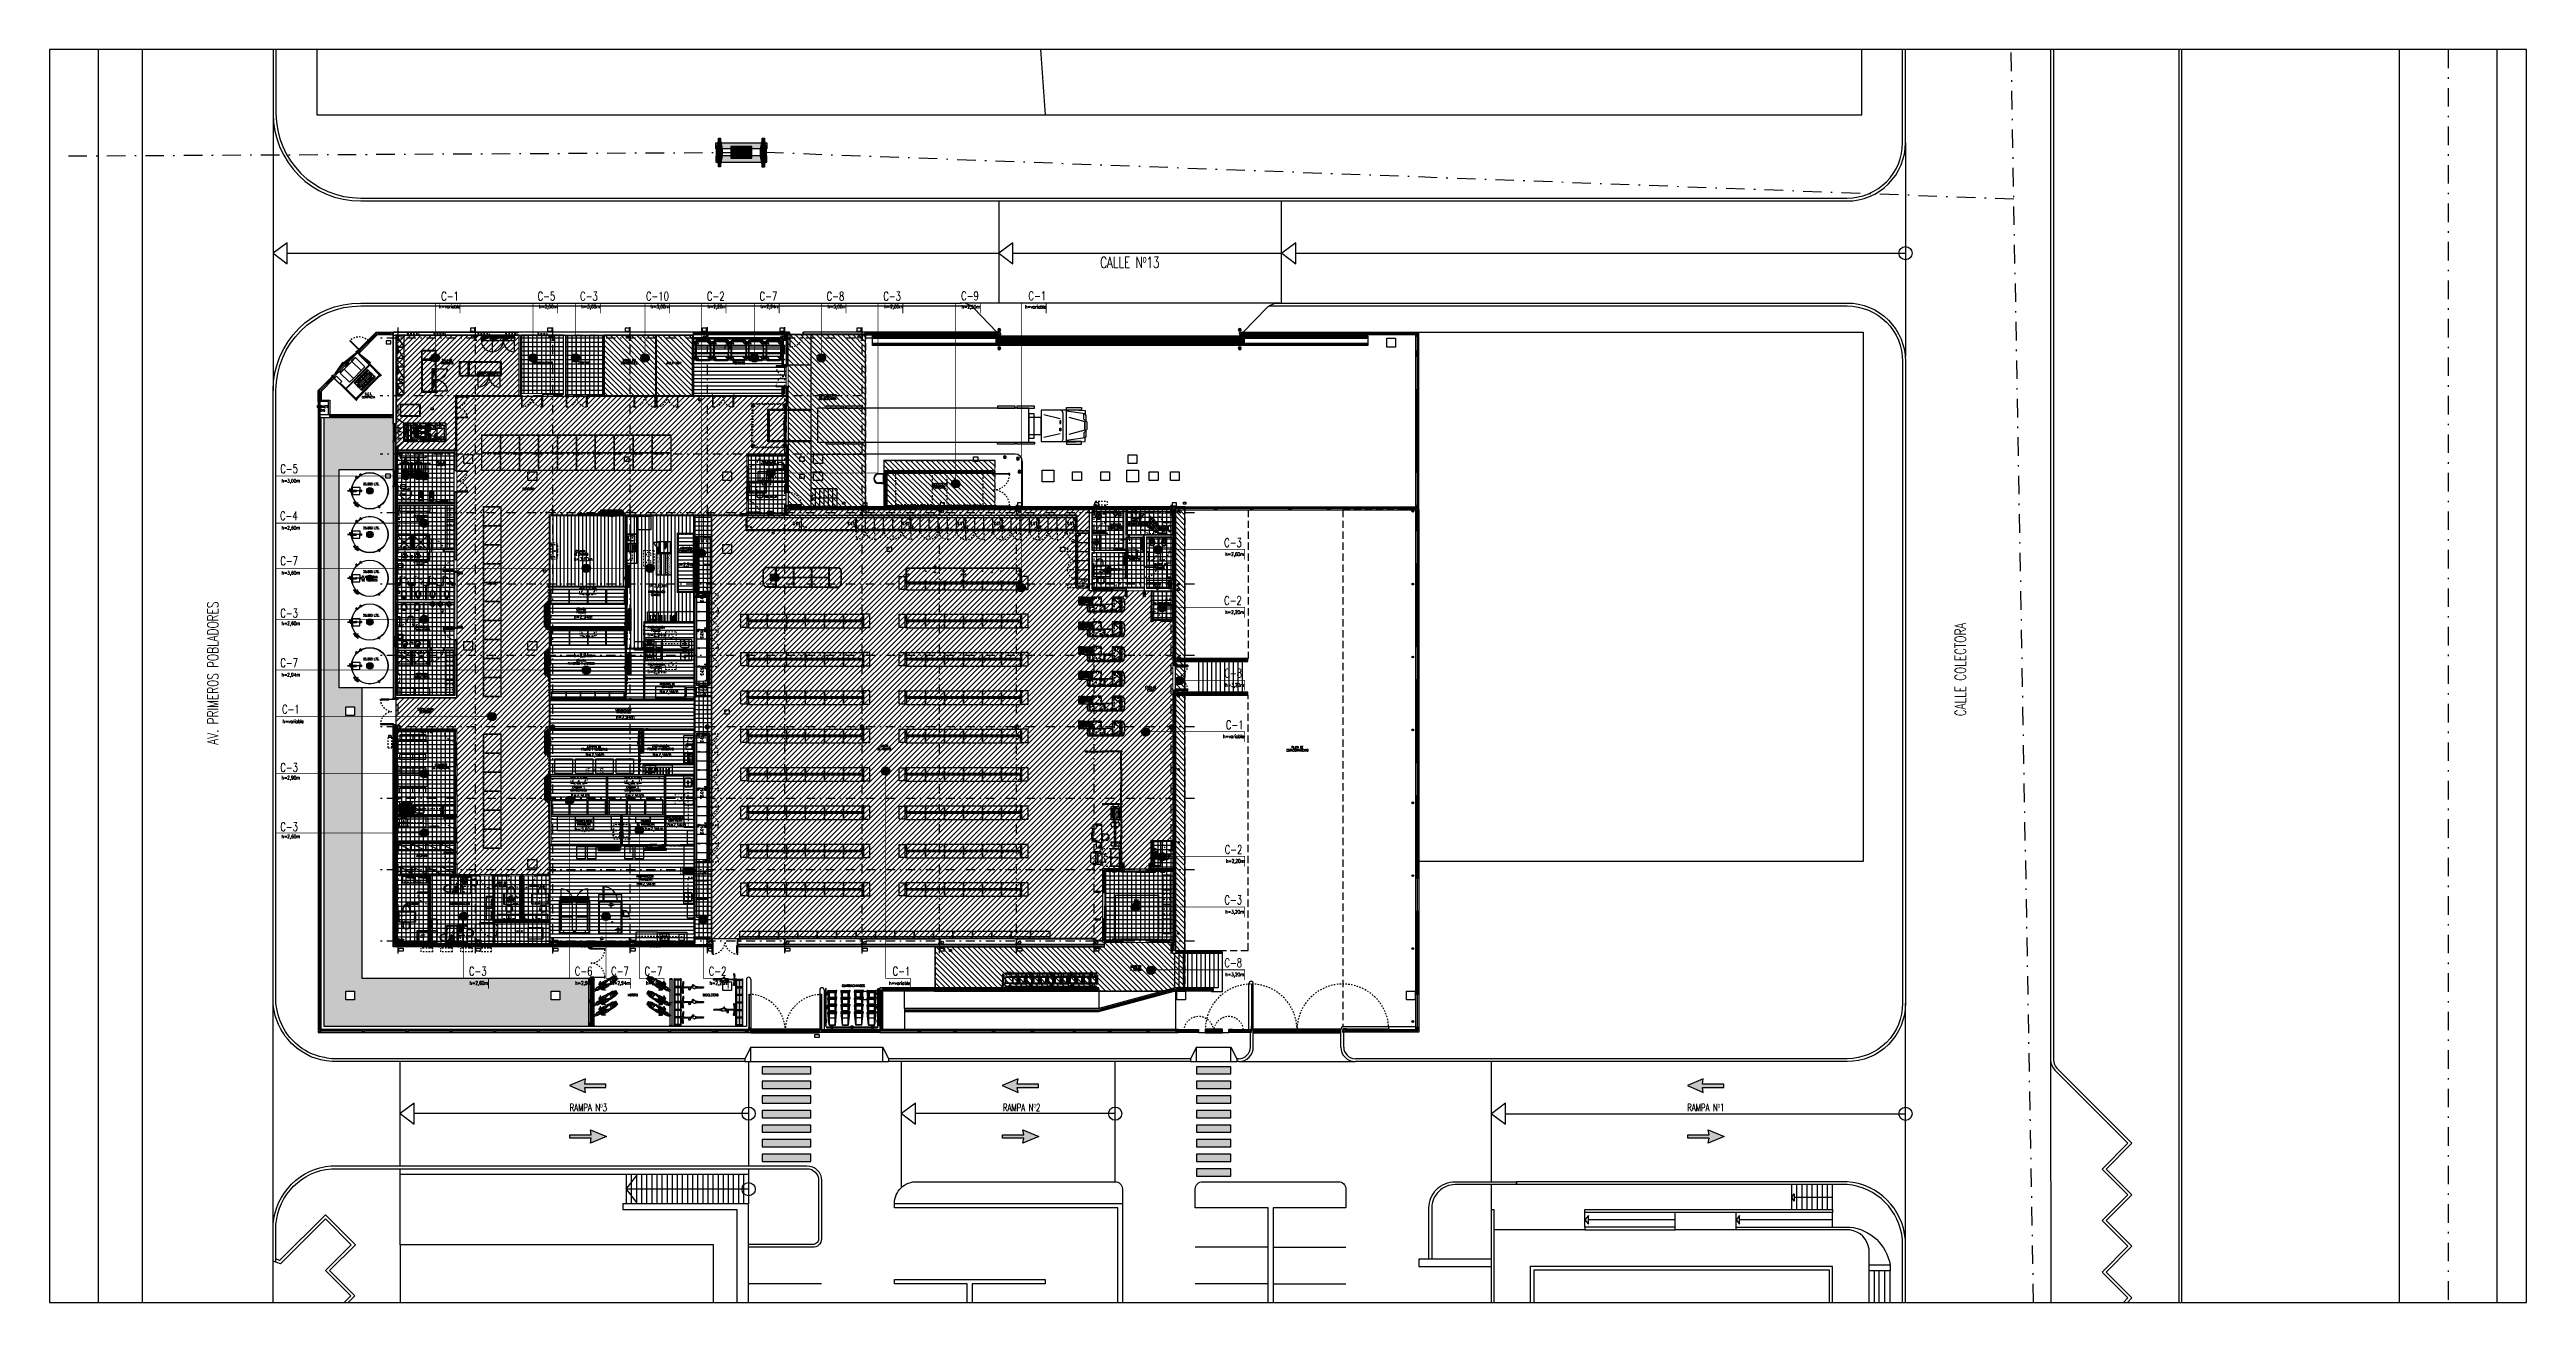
# Model space of a CAD drawing. Header units: millimetres. Extents: x -77 to 207, y -160 to 187.
# Drawn here: x -77 to 93, y -24.8 to 61.2 of the extents above; entities that cross this region are included whole.
import ezdxf
from ezdxf.enums import TextEntityAlignment as Align
from ezdxf.xclip import XClip

# ---------------------------------------------------------------- set-up
doc = ezdxf.new("R2010")
doc.units = ezdxf.units.MM
doc.header["$LTSCALE"] = 0.1
for name, pattern in [('HIDDEN', [0.375, 0.25, -0.125]), ('X REF - ANELO INST bind$0$X REF - ANELO EXT$0$DASHDOT', [25.4, 12.7, -6.35, 0, -6.35]), ('X REF - ANELO INST bind$0$X REF - ANELO EXT$0$DASHED', [0.75, 0.5, -0.25]), ('X REF - ANELO INST bind$0$X REF - ANELO EXT$0$DASHED2', [0.375, 0.25, -0.125]), ('X REF - ANELO INST bind$0$X REF - ANELO EXT$0$HIDDEN2', [0.1875, 0.125, -0.0625]), ('X REF - ANELO INST bind$0$X REF - ANELO$0$335-BASE PLANTA PROYECTO$0$DASHED', [0.75, 0.5, -0.25]), ('X REF - ANELO INST bind$0$X REF - ANELO$0$ACAD_ISO02W100', [15, 12, -3]), ('X REF - ANELO INST bind$0$X REF - ANELO$0$CENTER', [2, 1.25, -0.25, 0.25, -0.25]), ('X REF - ANELO INST bind$0$X REF - ANELO$0$CENTER2', [1.125, 0.75, -0.125, 0.125, -0.125]), ('X REF - ANELO INST bind$0$X REF - ANELO$0$CENTRO2', [28.575, 19.05, -3.175, 3.175, -3.175]), ('X REF - ANELO INST bind$0$X REF - ANELO$0$DASHDOT2', [12.7, 6.35, -3.175, 0, -3.175]), ('X REF - ANELO INST bind$0$X REF - ANELO$0$DASHED', [0.75, 0.5, -0.25]), ('X REF - ANELO INST bind$0$X REF - ANELO$0$DASHED2', [0.375, 0.25, -0.125]), ('X REF - ANELO INST bind$0$X REF - ANELO$0$HIDDEN', [9.525, 6.35, -3.175]), ('X REF - ANELO INST bind$0$X REF - ANELO$0$HIDDEN2', [0.1875, 0.125, -0.0625]), ('X REF - ANELO INST bind$0$X REF - ANELO$0$PHANTOM', [2.5, 1.25, -0.25, 0.25, -0.25, 0.25, -0.25]), ('X REF - ANELO INST bind$0$X REF - ANELO$0$PLANO BASE ROCA II-2$0$HIDDEN', [0.375, 0.25, -0.125]), ('X REF - ANELO INST bind$0$X REF - ANELO$0$TRATTEGGIATA2', [0.375, 0.25, -0.125]), ('X REF - ANELO INST bind$0$X REF - ANELO$0$TRAZOS', [19.05, 12.7, -6.35])]:
    doc.linetypes.add(name, pattern=pattern)
for name, color, linetype in [('A-COTAS', 1, 'Continuous'), ('C01 Foil blanco', 30, 'Continuous'), ('C02 PRY comun', 191, 'Continuous'), ('C03 PRY comun+papel kraft', 192, 'Continuous'), ('C04 PRY comun antihongos', 84, 'Continuous'), ('C05 PRY roja', 10, 'Continuous'), ('C06 P baja Tº', 180, 'Continuous'), ('C07 P media Tº', 140, 'Continuous'), ('C08 CH trapezoidal', 148, 'Continuous'), ('C09 CH sinusoidal', 40, 'Continuous'), ('C10 Malla Metalica', 244, 'Continuous'), ('X REF - ANELO INST bind$0$X REF - ANELO EXT$0$A-CORDONES', 8, 'Continuous'), ('X REF - ANELO INST bind$0$X REF - ANELO EXT$0$A-GRANZA', 8, 'Continuous'), ('X REF - ANELO INST bind$0$X REF - ANELO EXT$0$A-MURO BLOCK', 7, 'Continuous'), ('X REF - ANELO INST bind$0$X REF - ANELO EXT$0$A-TXT', 7, 'Continuous'), ('X REF - ANELO INST bind$0$X REF - ANELO EXT$0$A-VISTAS', 8, 'Continuous'), ('X REF - ANELO INST bind$0$X REF - ANELO EXT$0$C-METALICA', 8, 'Continuous'), ('X REF - ANELO INST bind$0$X REF - ANELO EXT$0$D-BARANDA', 8, 'Continuous'), ('X REF - ANELO INST bind$0$X REF - ANELO EXT$0$D-BICI', 8, 'Continuous'), ('X REF - ANELO INST bind$0$X REF - ANELO EXT$0$D-MOT', 8, 'Continuous'), ('X REF - ANELO INST bind$0$X REF - ANELO EXT$0$D-PARACHOQUE', 8, 'Continuous'), ('X REF - ANELO INST bind$0$X REF - ANELO EXT$0$D-POSTE HG20', 8, 'Continuous'), ('X REF - ANELO INST bind$0$X REF - ANELO EXT$0$E-GENERAL', 8, 'Continuous'), ('X REF - ANELO INST bind$0$X REF - ANELO EXT$0$E-REJILLAS', 8, 'Continuous'), ('X REF - ANELO INST bind$0$X REF - ANELO EXT$0$E-TXT CALLES', 7, 'Continuous'), ('X REF - ANELO INST bind$0$X REF - ANELO EXT$0$E-VEHICULOS', 8, 'Continuous'), ('X REF - ANELO INST bind$0$X REF - ANELO EXT$0$EXT-BIPOSTE SET', 251, 'Continuous'), ('X REF - ANELO INST bind$0$X REF - ANELO EXT$0$MET-COLUMNA METALICA', 7, 'Continuous'), ('X REF - ANELO INST bind$0$X REF - ANELO EXT$0$P-PINT VIAL BLANCA', 9, 'Continuous'), ('X REF - ANELO INST bind$0$X REF - ANELO EXT$0$P-PINT VIAL BLANCA FLECHAS', 9, 'Continuous'), ('X REF - ANELO INST bind$0$X REF - ANELO EXT$0$PROY', 8, 'X REF - ANELO INST bind$0$X REF - ANELO EXT$0$DASHED'), ('X REF - ANELO INST bind$0$X REF - ANELO EXT$0$PROY-MEDIASOMBRA', 8, 'X REF - ANELO INST bind$0$X REF - ANELO EXT$0$DASHED'), ('X REF - ANELO INST bind$0$X REF - ANELO EXT$0$R-NOMBRE LOCAL', 7, 'Continuous'), ('X REF - ANELO INST bind$0$X REF - ANELO EXT$0$RLV-AUXILIARES', 252, 'Continuous'), ('X REF - ANELO INST bind$0$X REF - ANELO EXT$0$RLV-CORDONES', 8, 'Continuous'), ('X REF - ANELO INST bind$0$X REF - ANELO EXT$0$RLV-EJE DE CALLE', 8, 'X REF - ANELO INST bind$0$X REF - ANELO EXT$0$DASHDOT'), ('X REF - ANELO INST bind$0$X REF - ANELO EXT$0$RLV-ESTACIONAMIENTOS', 8, 'Continuous'), ('X REF - ANELO INST bind$0$X REF - ANELO EXT$0$RLV-LINEA MT', 252, 'X REF - ANELO INST bind$0$X REF - ANELO EXT$0$DASHDOT'), ('X REF - ANELO INST bind$0$X REF - ANELO EXT$0$RLV-MUROS DE CONTENCION', 7, 'Continuous'), ('X REF - ANELO INST bind$0$X REF - ANELO EXT$0$RLV-PARCELAS', 8, 'Continuous'), ('X REF - ANELO INST bind$0$X REF - ANELO EXT$0$RLV-VEREDAS', 8, 'Continuous'), ('X REF - ANELO INST bind$0$X REF - ANELO$0$A-CAMARA', 7, 'Continuous'), ('X REF - ANELO INST bind$0$X REF - ANELO$0$A-CHAPA ACANALADA', 8, 'Continuous'), ('X REF - ANELO INST bind$0$X REF - ANELO$0$A-CHAPA TRAPEZOIDAL', 8, 'Continuous'), ('X REF - ANELO INST bind$0$X REF - ANELO$0$A-LADRILLO HUECO 12', 7, 'Continuous'), ('X REF - ANELO INST bind$0$X REF - ANELO$0$A-TABIQUE FENOLICO 20mm', 7, 'Continuous'), ('X REF - ANELO INST bind$0$X REF - ANELO$0$A-TABIQUE HºAº', 7, 'Continuous'), ('X REF - ANELO INST bind$0$X REF - ANELO$0$A-TABIQUE PRY', 7, 'Continuous'), ('X REF - ANELO INST bind$0$X REF - ANELO$0$A-VISTAS', 8, 'Continuous'), ('X REF - ANELO INST bind$0$X REF - ANELO$0$C-ALUMINIO', 8, 'Continuous'), ('X REF - ANELO INST bind$0$X REF - ANELO$0$C-CÁMARA', 8, 'Continuous'), ('X REF - ANELO INST bind$0$X REF - ANELO$0$C-DOCK', 8, 'Continuous'), ('X REF - ANELO INST bind$0$X REF - ANELO$0$C-MADERA', 8, 'Continuous'), ('X REF - ANELO INST bind$0$X REF - ANELO$0$C-METALICA', 8, 'Continuous'), ('X REF - ANELO INST bind$0$X REF - ANELO$0$D-POSTE HG10', 8, 'Continuous'), ('X REF - ANELO INST bind$0$X REF - ANELO$0$E-AC INOX', 8, 'Continuous'), ('X REF - ANELO INST bind$0$X REF - ANELO$0$E-AC INOX CAMPANAS', 8, 'X REF - ANELO INST bind$0$X REF - ANELO$0$DASHED'), ('X REF - ANELO INST bind$0$X REF - ANELO$0$E-ANTENAS', 8, 'Continuous'), ('X REF - ANELO INST bind$0$X REF - ANELO$0$E-CHECK OUT', 8, 'Continuous'), ('X REF - ANELO INST bind$0$X REF - ANELO$0$E-EXHIBIDORAS', 8, 'Continuous'), ('X REF - ANELO INST bind$0$X REF - ANELO$0$E-GENERAL', 8, 'Continuous'), ('X REF - ANELO INST bind$0$X REF - ANELO$0$E-GONDOLAS', 8, 'Continuous'), ('X REF - ANELO INST bind$0$X REF - ANELO$0$E-MOBILIARIO', 8, 'Continuous'), ('X REF - ANELO INST bind$0$X REF - ANELO$0$E-MONTANTE PLUVIAL', 8, 'Continuous'), ('X REF - ANELO INST bind$0$X REF - ANELO$0$E-REJILLAS', 8, 'Continuous'), ('X REF - ANELO INST bind$0$X REF - ANELO$0$E-SANITARIO', 8, 'Continuous'), ('X REF - ANELO INST bind$0$X REF - ANELO$0$MET-COLUMNA METALICA', 7, 'Continuous'), ('X REF - ANELO INST bind$0$X REF - ANELO$0$MET-CORREAS DE CV', 7, 'Continuous'), ('X REF - ANELO INST bind$0$X REF - ANELO$0$MET-EJE CABRIADAS', 8, 'X REF - ANELO INST bind$0$X REF - ANELO$0$DASHDOT2'), ('X REF - ANELO INST bind$0$X REF - ANELO$0$MET-LANA VIDRIO', 8, 'Continuous'), ('X REF - ANELO INST bind$0$X REF - ANELO$0$P-PINT VIAL AMARILLA', 9, 'Continuous'), ('X REF - ANELO INST bind$0$X REF - ANELO$0$PROY', 8, 'X REF - ANELO INST bind$0$X REF - ANELO$0$DASHED'), ('X REF - ANELO INST bind$0$X REF - ANELO$0$PROY-SPLITS', 8, 'X REF - ANELO INST bind$0$X REF - ANELO$0$HIDDEN2'), ('X REF - ANELO INST bind$0$X REF - ANELO$0$R-NOMBRE LOCAL', 7, 'Continuous')]:
    doc.layers.add(name, color=color, linetype=linetype)
doc.layers.add('X REF - ANELO INST bind$0$X REF - ANELO EXT$0$PROY-RT Y CONDUCTOS', color=8, linetype='X REF - ANELO INST bind$0$X REF - ANELO EXT$0$HIDDEN2', plot=False)
doc.layers.add('X REF - ANELO INST bind$0$X REF - ANELO$0$E-EVAPORADORES', color=8, linetype='Continuous', lineweight=15)
doc.styles.add('ROMANS', font='romans.shx', dxfattribs={"width": 0.7})
doc.styles.get("Standard").update_dxf_attribs({"font": 'arial.ttf'})
doc.styles.add('X REF - ANELO INST bind$0$X REF - ANELO EXT$0$ROMAND', font='romand.shx', dxfattribs={"width": 0.8})
doc.styles.add('X REF - ANELO INST bind$0$X REF - ANELO EXT$0$Standard', font='txt')
doc.styles.add('X REF - ANELO INST bind$0$X REF - ANELO EXT$0$VAUX', font='romans.shx', dxfattribs={"width": 0.85})
doc.styles.add('X REF - ANELO INST bind$0$X REF - ANELO$0$ROMANS', font='ROMANS.SHX', dxfattribs={"width": 0.8, "height": 0.2})
doc.styles.add('X REF - ANELO INST bind$0$X REF - ANELO$0$VAUX', font='romans.shx', dxfattribs={"width": 0.85})
doc.linetypes.add('X REF - ANELO INST bind$0$X REF - ANELO$0$REFERENCIAL CORTE TRANSVERSAL WM$0$BATTING', pattern='A,0.00254,-2.54,[134,ltypeshp.shx,S=2.54,R=0,X=-2.54,Y=0],-5.08,[134,ltypeshp.shx,S=2.54,R=180,X=2.54,Y=0],-2.54', length=10.16254)
doc.dimstyles.new('COTA 1-100', dxfattribs={"dimtxt": 0.16, "dimasz": 0.12, "dimexe": 0.08, "dimexo": 0.08, "dimgap": 0.06, "dimtad": 1, "dimzin": 0, "dimdsep": 46, "dimtxsty": 'ROMANS', "dimblk": 'ARCHTICK', "dimcen": 0, "dimclrd": 256, "dimclre": 8, "dimclrt": 256, "dimadec": 0, "dimazin": 0, "dimtfac": 1, "dimtofl": 0, "dimtmove": 0, "dimatfit": 3, "dimldrblk": 'ARCHTICK', "dimfxl": 1, "dimtolj": 1, "dimtzin": 0, "dimlwd": -1, "dimlwe": -1, "dimarcsym": 0})
pattern_1 = [(0, (3.479, -383.36), (0, 6.985), [5.08, -1.905]), (90, (3.479, -383.36), (-6.985, 4e-16), [5.08, -1.905])]
pattern_2 = [(45, (207.4372914, 39.7152925), (-0.000673519209, 0.000673519209), [])]
pattern_3 = [(45, (207.6872914, 39.7152925), (-0.000673519209, 0.000673519209), [])]
pattern_4 = [(90, (0.968357, -1.489519), (0.0021740063, 0.0010870032), [0, -0.0021740063])]
pattern_5 = [(90, (1.7830936, -1.489519), (-0.0021740063, 0.0010870032), [0, -0.0021740063])]
pattern_6 = [(0, (0, 0), (0, 0.3), []), (90, (0, 0), (-0.3, 2e-17), [])]
pattern_7 = [(0, (0, 0), (0, 0.3), []), (90, (0, 0), (-0.3, 2e-17), [])]
pattern_8 = [(135, (-1.24037, 0), (-0.1796051, -0.1796051), [])]

# ---------------------------------------------------------------- blocks, each defined once
blk = doc.blocks.new('X REF - ANELO INST bind$0$X REF - ANELO$0$A$C27BA56E8')
at = {"layer": 'X REF - ANELO INST bind$0$X REF - ANELO$0$E-CHECK OUT'}
for p, q in [((0, 162), (0, 2462)), ((12, 162), (12, 2462)), ((30, 2462), (12, 2462)), ((30, 162), (30, 2462)), ((494, 2462), (30, 2462)), ((60, 2382), (30, 2462)), ((60, 162), (60, 2382)), ((464, 2382), (60, 2382)), ((464, 2382), (494, 2462)), ((464, 1362), (464, 2382)), ((494, 1362), (494, 2462)), ((494, 2462), (512, 2462)), ((512, 862), (512, 2462)), ((524, 862), (524, 2462)), ((1024, 862), (12, 862)), ((12, 162), (1012, 162)), ((464, 1422), (60, 1422)), ((494, 1362), (60, 1362)), ((964, 830), (60, 830)), ((462, 162), (60, 830)), ((60, 237), (964, 237)), ((60, 206), (964, 206)), ((60, 183), (964, 183)), ((60, 168), (964, 168)), ((964, 830), (462, 162)), ((494, 1362), (512, 1362)), ((964, 162), (964, 862)), ((994, 162), (994, 862)), ((1012, 162), (1012, 862)), ((1024, 162), (1024, 862))]:
    blk.add_line(p, q, dxfattribs=at)
at = {"layer": 'X REF - ANELO INST bind$0$X REF - ANELO$0$E-CHECK OUT', "linetype": 'X REF - ANELO INST bind$0$X REF - ANELO$0$DASHED', "ltscale": 5}
for p, q in [((75, 2162), (75, 2147)), ((75, 2147), (134, 2147)), ((75, 2082), (75, 2097)), ((75, 2097), (134, 2097)), ((134, 2097), (134, 2147)), ((462, 1682), (462, 2073)), ((462, 2073), (494, 2073)), ((960, 2097), (960, 2147)), ((1019, 2147), (960, 2147)), ((1019, 2097), (960, 2097)), ((1019, 2162), (1019, 2147)), ((1019, 2082), (1019, 2097))]:
    blk.add_line(p, q, dxfattribs=at)
at = {"layer": 'X REF - ANELO INST bind$0$X REF - ANELO$0$E-CHECK OUT', "linetype": 'X REF - ANELO INST bind$0$X REF - ANELO$0$CENTER'}
for p, q in [((204, 1936), (341, 1936)), ((272, 2004), (272, 1867))]:
    blk.add_line(p, q, dxfattribs=at)
at = {"layer": 'X REF - ANELO INST bind$0$X REF - ANELO$0$E-CHECK OUT', "linetype": 'X REF - ANELO INST bind$0$X REF - ANELO$0$DASHED'}
blk.add_lwpolyline([(959, 1682), (959, 1657), (994, 1657, 0.4142136), (1019, 1682), (1019, 2182, 0.4142136), (994, 2207), (100, 2207, 0.4142136), (75, 2182), (75, 1682, 0.4142136), (100, 1657), (135, 1657), (135, 1682)], format="xyb", dxfattribs=at)
at = {"layer": 'X REF - ANELO INST bind$0$X REF - ANELO$0$E-CHECK OUT', "linetype": 'X REF - ANELO INST bind$0$X REF - ANELO$0$DASHED', "ltscale": 5}
blk.add_lwpolyline([(462, 1682), (462, 1657), (494, 1657), (494, 2182), (462, 2182), (462, 2157)], dxfattribs=at)
for points in [[(959, 1657), (494, 1657), (494, 2205), (959, 2205)], [(135, 703), (135, 1657), (100, 1657), (100, 703)], [(135, 326), (135, 703), (905, 703), (905, 326)], [(138, 1657), (138, 1670), (461, 1670), (461, 1657)]]:
    blk.add_lwpolyline(points, close=True, dxfattribs=at)
at = {"layer": 'X REF - ANELO INST bind$0$X REF - ANELO$0$E-CHECK OUT'}
blk.add_lwpolyline([(1014, 1617), (524, 1617), (524, 2217), (1014, 2217, -0.4142136), (1054, 2177), (1054, 1657, -0.4142136)], format="xyb", close=True, dxfattribs=at)
at = {"layer": 'X REF - ANELO INST bind$0$X REF - ANELO$0$E-CHECK OUT', "linetype": 'X REF - ANELO INST bind$0$X REF - ANELO$0$DASHED', "ltscale": 5}
blk.add_lwpolyline([(135, 678), (135, 703), (100, 703, 0.4142136), (75, 678), (75, 348, 0.4142136), (100, 323), (942, 323, 0.4142136), (967, 348), (967, 678, 0.4142136), (942, 703), (907, 703), (907, 678)], format="xyb", dxfattribs=at)
blk.add_circle((461, 1654), 3.5, dxfattribs=at)
at = {"layer": 'X REF - ANELO INST bind$0$X REF - ANELO$0$E-CHECK OUT', "extrusion": (0, 0, -1)}
for centre, major_axis, ratio in [((262, 2462), (250, 0), 0.332), ((512, 162), (-500, 0), 0.3)]:
    blk.add_ellipse(centre, major_axis=major_axis, ratio=ratio, start_param=3.1415927, end_param=6.2831853, dxfattribs=at)
at = {"layer": 'X REF - ANELO INST bind$0$X REF - ANELO$0$E-CHECK OUT'}
for points, knots in [([(0, 2462), (0, 2465), (0, 2468), (1, 2473), (2, 2476), (5, 2481), (6, 2484), (9, 2488), (11, 2491), (15, 2495), (17, 2498), (24, 2504), (30, 2508), (42, 2516), (49, 2519), (65, 2526), (73, 2529), (91, 2535), (100, 2538), (120, 2543), (131, 2545), (152, 2549), (164, 2551), (192, 2554), (210, 2555), (246, 2557), (264, 2557), (300, 2556), (318, 2555), (353, 2552), (370, 2549), (399, 2544), (412, 2541), (435, 2535), (447, 2531), (465, 2524), (473, 2520), (487, 2513), (493, 2509), (503, 2501), (506, 2498), (513, 2492), (515, 2488), (519, 2482), (520, 2479), (522, 2473), (523, 2471), (524, 2466), (524, 2464), (524, 2462)], [3.1415927, 3.1415927, 3.1415927, 3.1415927, 3.2122419, 3.2122419, 3.2828912, 3.2828912, 3.3535405, 3.3535405, 3.4241897, 3.4241897, 3.494839, 3.494839, 3.6397478, 3.6397478, 3.7846566, 3.7846566, 3.9295654, 3.9295654, 4.0744743, 4.0744743, 4.2193831, 4.2193831, 4.3642919, 4.3642919, 4.5781295, 4.5781295, 4.7919672, 4.7919672, 5.0058048, 5.0058048, 5.2196424, 5.2196424, 5.3986923, 5.3986923, 5.5777421, 5.5777421, 5.7266359, 5.7266359, 5.8755297, 5.8755297, 5.9810524, 5.9810524, 6.0865752, 6.0865752, 6.1614243, 6.1614243, 6.2362733, 6.2362733, 6.2831853, 6.2831853, 6.2831853, 6.2831853]), ([(1024, 162), (1024, 158), (1024, 154), (1022, 146), (1020, 142), (1017, 134), (1015, 130), (1010, 123), (1007, 119), (1001, 112), (998, 109), (986, 98), (977, 92), (956, 79), (945, 73), (919, 62), (905, 56), (875, 46), (858, 41), (824, 32), (806, 28), (768, 21), (748, 17), (708, 12), (687, 9), (644, 5), (622, 3), (568, 1), (536, 0), (472, 0), (440, 1), (377, 5), (346, 8), (287, 16), (259, 20), (211, 30), (191, 34), (153, 45), (136, 50), (103, 62), (89, 69), (65, 81), (55, 86), (38, 98), (31, 104), (20, 115), (16, 120), (10, 129), (7, 134), (3, 142), (2, 146), (0, 154), (0, 158), (0, 162)], [3.1415927, 3.1415927, 3.1415927, 3.1415927, 3.2065274, 3.2065274, 3.2714622, 3.2714622, 3.3363969, 3.3363969, 3.4013317, 3.4013317, 3.4662664, 3.4662664, 3.6001126, 3.6001126, 3.7339587, 3.7339587, 3.8678049, 3.8678049, 4.0016511, 4.0016511, 4.1354972, 4.1354972, 4.2693434, 4.2693434, 4.4031896, 4.4031896, 4.5370357, 4.5370357, 4.7281044, 4.7281044, 4.9191732, 4.9191732, 5.1102419, 5.1102419, 5.3013106, 5.3013106, 5.4513443, 5.4513443, 5.6013779, 5.6013779, 5.7514116, 5.7514116, 5.8728155, 5.8728155, 5.9942194, 5.9942194, 6.0759232, 6.0759232, 6.157627, 6.157627, 6.2217531, 6.2217531, 6.2831853, 6.2831853, 6.2831853, 6.2831853])]:
    blk.add_open_spline(points, degree=3, knots=knots, dxfattribs=at)
blk = doc.blocks.new('X REF - ANELO INST bind$0$X REF - ANELO$0$A$C625D75F2')
at = {"layer": 'X REF - ANELO INST bind$0$X REF - ANELO$0$E-CHECK OUT'}
for p, q in [((0, 0.91), (0, 0.55)), ((0.02, 0.91), (0, 0.91)), ((0, 0.55), (0, 0.03)), ((0.02, 0.6), (0.01, 0.03)), ((0.02, 0.91), (0.02, 0.68)), ((0.02, 0.68), (0.02, 0.6)), ((0.02, 0.62), (0.5, 0.62)), ((0.5, 0.62), (0.02, 0.62)), ((0.02, 0.6), (0.5, 0.6)), ((0.02, 0.6), (0.5, 0.6)), ((0.02, 0), (0.5, 0)), ((0.02, 0), (0.5, 0)), ((0.02, 0), (0.5, 0)), ((0.02, 0), (0.5, 0)), ((0.03, 0.9), (0.03, 0.68)), ((0.03, 0.9), (0.03, 0.68)), ((0.06, 0.89), (0.03, 0.89)), ((0.06, 0.88), (0.03, 0.88)), ((0.06, 0.85), (0.03, 0.85)), ((0.06, 0.84), (0.03, 0.84)), ((0.06, 0.81), (0.03, 0.81)), ((0.06, 0.8), (0.03, 0.8)), ((0.06, 0.77), (0.03, 0.77)), ((0.06, 0.76), (0.03, 0.76)), ((0.06, 0.72), (0.03, 0.72)), ((0.06, 0.72), (0.03, 0.72)), ((0.04, 0.68), (0.03, 0.68)), ((0.47, 0.95), (0.04, 0.95)), ((0.04, 0.94), (0.04, 0.95)), ((0.47, 0.94), (0.04, 0.94)), ((0.46, 0.93), (0.05, 0.93)), ((0.46, 0.92), (0.05, 0.92)), ((0.06, 0.92), (0.06, 0.69)), ((0.07, 0.92), (0.07, 0.7)), ((0.1, 0.89), (0.07, 0.89)), ((0.1, 0.88), (0.07, 0.88)), ((0.1, 0.85), (0.07, 0.85)), ((0.1, 0.84), (0.07, 0.84)), ((0.1, 0.81), (0.07, 0.81)), ((0.1, 0.8), (0.07, 0.8)), ((0.1, 0.77), (0.07, 0.77)), ((0.1, 0.76), (0.07, 0.76)), ((0.1, 0.72), (0.07, 0.72)), ((0.1, 0.72), (0.07, 0.72)), ((0.1, 0.92), (0.1, 0.71)), ((0.11, 0.92), (0.11, 0.71)), ((0.14, 0.89), (0.11, 0.89)), ((0.14, 0.88), (0.11, 0.88)), ((0.14, 0.85), (0.11, 0.85)), ((0.14, 0.84), (0.11, 0.84)), ((0.14, 0.81), (0.11, 0.81)), ((0.14, 0.8), (0.11, 0.8)), ((0.14, 0.77), (0.11, 0.77)), ((0.14, 0.76), (0.11, 0.76)), ((0.14, 0.72), (0.11, 0.72)), ((0.14, 0.72), (0.11, 0.72)), ((0.14, 0.92), (0.14, 0.71)), ((0.15, 0.92), (0.15, 0.72)), ((0.18, 0.89), (0.15, 0.89)), ((0.18, 0.88), (0.15, 0.88)), ((0.18, 0.85), (0.15, 0.85)), ((0.18, 0.84), (0.15, 0.84)), ((0.18, 0.81), (0.15, 0.81)), ((0.18, 0.8), (0.15, 0.8)), ((0.18, 0.77), (0.15, 0.77)), ((0.18, 0.76), (0.15, 0.76)), ((0.18, 0.72), (0.15, 0.72)), ((0.18, 0.92), (0.18, 0.72)), ((0.18, 0.92), (0.18, 0.72)), ((0.21, 0.89), (0.18, 0.89)), ((0.21, 0.88), (0.18, 0.88)), ((0.21, 0.85), (0.18, 0.85)), ((0.21, 0.84), (0.18, 0.84)), ((0.21, 0.81), (0.18, 0.81)), ((0.21, 0.8), (0.18, 0.8)), ((0.21, 0.77), (0.18, 0.77)), ((0.21, 0.76), (0.18, 0.76)), ((0.21, 0.72), (0.18, 0.72)), ((0.21, 0.92), (0.21, 0.72)), ((0.22, 0.92), (0.22, 0.73)), ((0.25, 0.89), (0.22, 0.89)), ((0.25, 0.88), (0.22, 0.88)), ((0.25, 0.85), (0.22, 0.85)), ((0.25, 0.84), (0.22, 0.84)), ((0.25, 0.81), (0.22, 0.81)), ((0.25, 0.8), (0.22, 0.8)), ((0.25, 0.77), (0.22, 0.77)), ((0.25, 0.76), (0.22, 0.76)), ((0.25, 0.72), (0.22, 0.72)), ((0.25, 0.92), (0.25, 0.73)), ((0.26, 0.92), (0.26, 0.73)), ((0.29, 0.89), (0.26, 0.89)), ((0.29, 0.88), (0.26, 0.88)), ((0.29, 0.85), (0.26, 0.85)), ((0.29, 0.84), (0.26, 0.84)), ((0.29, 0.81), (0.26, 0.81)), ((0.29, 0.8), (0.26, 0.8)), ((0.29, 0.77), (0.26, 0.77)), ((0.29, 0.76), (0.26, 0.76)), ((0.29, 0.72), (0.26, 0.72)), ((0.29, 0.92), (0.29, 0.73)), ((0.3, 0.92), (0.3, 0.72)), ((0.33, 0.89), (0.3, 0.89)), ((0.33, 0.88), (0.3, 0.88)), ((0.33, 0.85), (0.3, 0.85)), ((0.33, 0.84), (0.3, 0.84)), ((0.33, 0.81), (0.3, 0.81)), ((0.33, 0.8), (0.3, 0.8)), ((0.33, 0.77), (0.3, 0.77)), ((0.33, 0.76), (0.3, 0.76)), ((0.33, 0.72), (0.3, 0.72)), ((0.33, 0.92), (0.33, 0.72)), ((0.34, 0.92), (0.34, 0.72)), ((0.37, 0.89), (0.34, 0.89)), ((0.37, 0.88), (0.34, 0.88)), ((0.37, 0.85), (0.34, 0.85)), ((0.37, 0.84), (0.34, 0.84)), ((0.37, 0.81), (0.34, 0.81)), ((0.37, 0.8), (0.34, 0.8)), ((0.37, 0.77), (0.34, 0.77)), ((0.37, 0.76), (0.34, 0.76)), ((0.37, 0.72), (0.34, 0.72)), ((0.37, 0.72), (0.36, 0.72)), ((0.37, 0.92), (0.37, 0.71)), ((0.37, 0.92), (0.37, 0.72)), ((0.4, 0.89), (0.37, 0.89)), ((0.4, 0.88), (0.37, 0.88)), ((0.4, 0.85), (0.37, 0.85)), ((0.4, 0.84), (0.37, 0.84)), ((0.4, 0.81), (0.37, 0.81)), ((0.4, 0.8), (0.37, 0.8)), ((0.4, 0.77), (0.37, 0.77)), ((0.4, 0.76), (0.37, 0.76)), ((0.4, 0.72), (0.37, 0.72)), ((0.4, 0.72), (0.37, 0.72)), ((0.4, 0.92), (0.4, 0.71)), ((0.41, 0.92), (0.41, 0.71)), ((0.44, 0.89), (0.41, 0.89)), ((0.44, 0.88), (0.41, 0.88)), ((0.44, 0.85), (0.41, 0.85)), ((0.44, 0.84), (0.41, 0.84)), ((0.44, 0.81), (0.41, 0.81)), ((0.44, 0.8), (0.41, 0.8)), ((0.44, 0.77), (0.41, 0.77)), ((0.44, 0.76), (0.41, 0.76)), ((0.44, 0.72), (0.41, 0.72)), ((0.44, 0.72), (0.41, 0.72)), ((0.44, 0.92), (0.44, 0.7)), ((0.45, 0.92), (0.45, 0.69)), ((0.45, 0.92), (0.45, 0.69)), ((0.45, 0.92), (0.45, 0.69)), ((0.48, 0.89), (0.45, 0.89)), ((0.48, 0.88), (0.45, 0.88)), ((0.48, 0.85), (0.45, 0.85)), ((0.48, 0.84), (0.45, 0.84)), ((0.48, 0.81), (0.45, 0.81)), ((0.48, 0.8), (0.45, 0.8)), ((0.48, 0.77), (0.45, 0.77)), ((0.48, 0.76), (0.45, 0.76)), ((0.48, 0.72), (0.45, 0.72)), ((0.48, 0.72), (0.45, 0.72)), ((0.47, 0.94), (0.47, 0.95)), ((0.48, 0.68), (0.48, 0.9)), ((0.48, 0.68), (0.48, 0.68)), ((0.49, 0.68), (0.49, 0.9)), ((0.5, 0.68), (0.5, 0.91)), ((0.5, 0.91), (0.51, 0.91)), ((0.5, 0.6), (0.5, 0.68)), ((0.5, 0.6), (0.5, 0)), ((0.51, 0.55), (0.51, 0.91)), ((0.51, 0.55), (0.51, 0.03))]:
    blk.add_line(p, q, dxfattribs=at)
at = {"layer": 'X REF - ANELO INST bind$0$X REF - ANELO$0$E-CHECK OUT', "linetype": 'Continuous'}
blk.add_line((0.35, 0), (0.02, 0), dxfattribs=at)
at = {"layer": 'X REF - ANELO INST bind$0$X REF - ANELO$0$E-CHECK OUT'}
for points in [[(0, 0), (0.02, 0), (0.02, 0.03), (0, 0.03)], [(0.23, 0.56), (0.23, 0.56), (0.08, 0.56), (0.08, 0.56)], [(0.23, 0.45), (0.23, 0.46), (0.08, 0.46), (0.08, 0.45)], [(0.23, 0.35), (0.23, 0.36), (0.08, 0.36), (0.08, 0.35)], [(0.23, 0.26), (0.23, 0.25), (0.08, 0.25), (0.08, 0.26)], [(0.23, 0.14), (0.23, 0.15), (0.08, 0.15), (0.08, 0.14)], [(0.23, 0.04), (0.23, 0.05), (0.08, 0.05), (0.08, 0.04)], [(0.23, 0.04), (0.23, 0.05), (0.08, 0.05), (0.08, 0.04)], [(0.28, 0), (0.28, 0.6), (0.23, 0.6), (0.23, 0)], [(0.28, 0.56), (0.28, 0.56), (0.43, 0.56), (0.43, 0.56)], [(0.28, 0.45), (0.28, 0.46), (0.43, 0.46), (0.43, 0.45)], [(0.28, 0.35), (0.28, 0.36), (0.43, 0.36), (0.43, 0.35)], [(0.28, 0.26), (0.28, 0.25), (0.43, 0.25), (0.43, 0.26)], [(0.28, 0.14), (0.28, 0.15), (0.43, 0.15), (0.43, 0.14)], [(0.28, 0.04), (0.28, 0.05), (0.43, 0.05), (0.43, 0.04)], [(0.28, 0.04), (0.28, 0.05), (0.43, 0.05), (0.43, 0.04)], [(0.51, 0), (0.5, 0), (0.5, 0.03), (0.51, 0.03)]]:
    blk.add_lwpolyline(points, close=True, dxfattribs=at)
for centre, radius, start, end in [((0.04, 0.91), 0.041, 90, 180), ((0.04, 0.91), 0.025, 90, 180), ((0.26, 0.13), 0.601, 66.4634, 113.5366), ((0.05, 0.9), 0.025, 90, 180), ((0.05, 0.9), 0.02, 90, 180), ((0.46, 0.9), 0.025, 0, 90), ((0.46, 0.9), 0.02, 0, 90), ((0.47, 0.91), 0.041, 0, 90), ((0.47, 0.91), 0.025, 0, 90)]:
    blk.add_arc(centre, radius, start, end, dxfattribs=at)
blk = doc.blocks.new('X REF - ANELO INST bind$0$X REF - ANELO$0$N Local')
at = {"layer": 'X REF - ANELO INST bind$0$X REF - ANELO$0$R-NOMBRE LOCAL', "lineweight": 0, "style": 'X REF - ANELO INST bind$0$X REF - ANELO$0$VAUX', "width": 0.85}
for p in [(6337.57, -934.45), (6337.57, -934.71)]:
    blk.add_attdef('NOMBRE', text='', height=0.182, dxfattribs=at).set_placement(p, align=Align.CENTER)
blk = doc.blocks.new('X REF - ANELO INST bind$0$X REF - ANELO$0$Puerta Automatica')
at = {"layer": 'X REF - ANELO INST bind$0$X REF - ANELO$0$C-ALUMINIO', "color": 8, "linetype": 'X REF - ANELO INST bind$0$X REF - ANELO$0$DASHED2'}
for p, q in [((-1, 0.12, 0), (-1.92, 0.12, 0)), ((-1.92, 0.05, 0), (-1.92, 0.12, 0)), ((-1, 0.05, 0), (-1.92, 0.05, 0)), ((1, 0.12, 0), (1.92, 0.12, 0)), ((1, 0.05, 0), (1.92, 0.05, 0)), ((1.92, 0.05, 0), (1.92, 0.12, 0))]:
    blk.add_line(p, q, dxfattribs=at)
at = {"layer": 'X REF - ANELO INST bind$0$X REF - ANELO$0$C-ALUMINIO'}
for p, q in [((-1.02, 0.05, 0), (-1.02, 0.11, 0)), ((-1.02, 0.11, 0), (-1.01, 0.11, 0)), ((-1.01, 0.05, 0), (-1.02, 0.05, 0)), ((-1.01, 0.11, 0), (-1, 0.11, 0)), ((-0.99, 0.11, 0), (-1.01, 0.11, 0)), ((-1.01, 0.11, 0), (-0.97, 0.11, 0)), ((-1.01, 0.1, 0), (-0.97, 0.1, 0)), ((-1.01, 0.06, 0), (-1.01, 0.1, 0)), ((-1.01, 0.1, 0), (-1.01, 0.1, 0)), ((-1.01, 0.1, 0), (-1.01, 0.1, 0)), ((-1.01, 0.1, 0), (-1.01, 0.1, 0)), ((-1.01, 0.1, 0), (-1.01, 0.1, 0)), ((-1.01, 0.06, 0), (-1.01, 0.06, 0)), ((-0.96, 0.06, 0), (-1.01, 0.06, 0)), ((-0.9, 0.05, 0), (-1.01, 0.05, 0)), ((-1, 0.11, 0), (-1, 0.11, 0)), ((-1, 0.11, 0), (-0.97, 0.11, 0)), ((-1, 0.1, 0), (-1, 0.11, 0)), ((-1, 0.1, 0), (-0.99, 0.1, 0)), ((-0.97, 0.1, 0), (-1, 0.1, 0)), ((-0.97, 0.11, 0), (-0.99, 0.11, 0)), ((-0.99, 0.1, 0), (-0.99, 0.1, 0)), ((-0.99, 0.1, 0), (-0.98, 0.1, 0)), ((-0.98, 0.1, 0), (-0.97, 0.1, 0)), ((-0.97, 0.11, 0), (-0.97, 0.11, 0)), ((-0.97, 0.11, 0), (-0.9, 0.11, 0)), ((-0.97, 0.11, 0), (-0.97, 0.1, 0)), ((-0.96, 0.1, 0), (-0.96, 0.06, 0)), ((-0.96, 0.1, 0), (-0.96, 0.1, 0)), ((-0.96, 0.1, 0), (-0.96, 0.1, 0)), ((-0.96, 0.1, 0), (-0.96, 0.1, 0)), ((-0.96, 0.1, 0), (-0.96, 0.1, 0)), ((-0.96, 0.06, 0), (-0.96, 0.06, 0)), ((-0.95, 0.1, 0), (-0.95, 0.06, 0)), ((-0.93, 0.1, 0), (-0.95, 0.1, 0)), ((-0.95, 0.1, 0), (-0.95, 0.1, 0)), ((-0.95, 0.07, 0), (-0.95, 0.09, 0)), ((-0.95, 0.09, 0), (-0.93, 0.09, 0)), ((-0.89, 0.09, 0), (-0.95, 0.09, 0)), ((-0.95, 0.09, 0), (-0.95, 0.09, 0)), ((-0.95, 0.09, 0), (-0.95, 0.06, 0)), ((-0.93, 0.07, 0), (-0.95, 0.07, 0)), ((-0.95, 0.06, 0), (-0.93, 0.06, 0)), ((-0.95, 0.06, 0), (-0.95, 0.06, 0)), ((-0.95, 0.06, 0), (-0.95, 0.06, 0)), ((-0.95, 0.06, 0), (-0.89, 0.06, 0)), ((-0.94, 0.09, 0), (-0.94, 0.07, 0)), ((-0.94, 0.09, 0), (-0.17, 0.09, 0)), ((-0.94, 0.07, 0), (-0.15, 0.07, 0)), ((-0.93, 0.1, 0), (-0.93, 0.1, 0)), ((-0.93, 0.1, 0), (-0.93, 0.1, 0)), ((-0.91, 0.1, 0), (-0.93, 0.1, 0)), ((-0.93, 0.09, 0), (-0.93, 0.09, 0)), ((-0.93, 0.09, 0), (-0.93, 0.08, 0)), ((-0.93, 0.08, 0), (-0.93, 0.09, 0)), ((-0.93, 0.09, 0), (-0.93, 0.09, 0)), ((-0.93, 0.09, 0), (-0.9, 0.09, 0)), ((-0.93, 0.08, 0), (-0.93, 0.08, 0)), ((-0.9, 0.07, 0), (-0.93, 0.07, 0)), ((-0.93, 0.07, 0), (-0.93, 0.07, 0)), ((-0.93, 0.07, 0), (-0.93, 0.07, 0)), ((-0.93, 0.07, 0), (-0.93, 0.07, 0)), ((-0.93, 0.07, 0), (-0.93, 0.07, 0)), ((-0.93, 0.07, 0), (-0.93, 0.07, 0)), ((-0.93, 0.06, 0), (-0.93, 0.06, 0)), ((-0.93, 0.06, 0), (-0.93, 0.06, 0)), ((-0.93, 0.06, 0), (-0.91, 0.06, 0)), ((-0.91, 0.1, 0), (-0.91, 0.1, 0)), ((-0.9, 0.1, 0), (-0.91, 0.1, 0)), ((-0.9, 0.09, 0), (-0.91, 0.08, 0)), ((-0.91, 0.08, 0), (-0.9, 0.09, 0)), ((-0.91, 0.08, 0), (-0.91, 0.08, 0)), ((-0.91, 0.07, 0), (-0.9, 0.07, 0)), ((-0.9, 0.07, 0), (-0.91, 0.07, 0)), ((-0.91, 0.07, 0), (-0.91, 0.07, 0)), ((-0.91, 0.06, 0), (-0.9, 0.06, 0)), ((-0.91, 0.06, 0), (-0.91, 0.06, 0)), ((-0.9, 0.11, 0), (-0.9, 0.11, 0)), ((-0.9, 0.11, 0), (-0.9, 0.1, 0)), ((-0.9, 0.09, 0), (-0.9, 0.09, 0)), ((-0.9, 0.09, 0), (-0.9, 0.09, 0)), ((-0.9, 0.09, 0), (-0.89, 0.09, 0)), ((-0.9, 0.07, 0), (-0.9, 0.07, 0)), ((-0.89, 0.07, 0), (-0.9, 0.07, 0)), ((-0.9, 0.07, 0), (-0.9, 0.07, 0)), ((-0.9, 0.06, 0), (-0.9, 0.05, 0)), ((-0.9, 0.05, 0), (-0.9, 0.05, 0)), ((-0.88, 0.09, 0), (-0.89, 0.1, 0)), ((-0.89, 0.1, 0), (-0.89, 0.1, 0)), ((-0.89, 0.1, 0), (-0.89, 0.1, 0)), ((-0.89, 0.1, 0), (-0.89, 0.1, 0)), ((-0.89, 0.1, 0), (-0.89, 0.09, 0)), ((-0.89, 0.09, 0), (-0.89, 0.09, 0)), ((-0.89, 0.09, 0), (-0.88, 0.08, 0)), ((-0.89, 0.09, 0), (-0.89, 0.09, 0)), ((-0.88, 0.07, 0), (-0.89, 0.07, 0)), ((-0.89, 0.07, 0), (-0.89, 0.07, 0)), ((-0.89, 0.06, 0), (-0.89, 0.06, 0)), ((-0.89, 0.06, 0), (-0.89, 0.06, 0)), ((-0.89, 0.06, 0), (-0.89, 0.06, 0)), ((-0.89, 0.06, 0), (-0.89, 0.06, 0)), ((-0.89, 0.06, 0), (-0.89, 0.06, 0)), ((-0.89, 0.06, 0), (-0.88, 0.06, 0)), ((-0.88, 0.08, 0), (-0.88, 0.09, 0)), ((-0.88, 0.09, 0), (-0.88, 0.09, 0)), ((-0.88, 0.08, 0), (-0.88, 0.08, 0)), ((-0.88, 0.07, 0), (-0.88, 0.08, 0)), ((-0.88, 0.08, 0), (-0.88, 0.07, 0)), ((-0.88, 0.06, 0), (-0.88, 0.07, 0)), ((-0.17, 0.09, 0), (-0.06, 0.09, 0)), ((-0.15, 0.07, 0), (-0.06, 0.07, 0)), ((-0.13, 0.08, 0), (-0.12, 0.09, 0)), ((-0.12, 0.07, 0), (-0.13, 0.08, 0)), ((-0.13, 0.08, 0), (-0.12, 0.07, 0)), ((-0.12, 0.08, 0), (-0.13, 0.08, 0)), ((-0.12, 0.09, 0), (-0.11, 0.1, 0)), ((-0.11, 0.09, 0), (-0.12, 0.08, 0)), ((-0.12, 0.09, 0), (-0.12, 0.09, 0)), ((-0.12, 0.06, 0), (-0.12, 0.07, 0)), ((-0.12, 0.07, 0), (-0.11, 0.07, 0)), ((-0.11, 0.06, 0), (-0.12, 0.06, 0)), ((-0.11, 0.1, 0), (-0.11, 0.1, 0)), ((-0.11, 0.1, 0), (-0.11, 0.1, 0)), ((-0.11, 0.1, 0), (-0.11, 0.1, 0)), ((-0.11, 0.1, 0), (-0.11, 0.09, 0)), ((-0.1, 0.09, 0), (-0.11, 0.09, 0)), ((-0.11, 0.09, 0), (-0.11, 0.09, 0)), ((-0.11, 0.09, 0), (-0.11, 0.09, 0)), ((-0.11, 0.09, 0), (-0.05, 0.09, 0)), ((-0.11, 0.07, 0), (-0.11, 0.07, 0)), ((-0.11, 0.07, 0), (-0.1, 0.07, 0)), ((-0.05, 0.06, 0), (-0.11, 0.06, 0)), ((-0.11, 0.06, 0), (-0.11, 0.06, 0)), ((-0.11, 0.06, 0), (-0.11, 0.06, 0)), ((-0.11, 0.06, 0), (-0.11, 0.06, 0)), ((-0.11, 0.06, 0), (-0.11, 0.06, 0)), ((-0.11, 0.06, 0), (-0.11, 0.06, 0)), ((-0.1, 0.1, 0), (-0.1, 0.11, 0)), ((-0.1, 0.11, 0), (-0.02, 0.11, 0)), ((-0.09, 0.1, 0), (-0.1, 0.1, 0)), ((-0.08, 0.09, 0), (-0.1, 0.09, 0)), ((-0.1, 0.09, 0), (-0.1, 0.09, 0)), ((-0.1, 0.09, 0), (-0.09, 0.08, 0)), ((-0.1, 0.08, 0), (-0.1, 0.09, 0)), ((-0.1, 0.09, 0), (-0.1, 0.09, 0)), ((-0.09, 0.08, 0), (-0.1, 0.08, 0)), ((-0.1, 0.07, 0), (-0.1, 0.07, 0)), ((-0.1, 0.07, 0), (-0.1, 0.07, 0)), ((-0.1, 0.07, 0), (-0.09, 0.07, 0)), ((-0.09, 0.07, 0), (-0.1, 0.07, 0)), ((-0.1, 0.07, 0), (-0.1, 0.07, 0)), ((-0.1, 0.07, 0), (-0.08, 0.07, 0)), ((-0.1, 0.05, 0), (-0.1, 0.06, 0)), ((-0.1, 0.06, 0), (-0.09, 0.06, 0)), ((-0.02, 0.05, 0), (-0.1, 0.05, 0)), ((-0.07, 0.1, 0), (-0.09, 0.1, 0)), ((-0.09, 0.1, 0), (-0.09, 0.1, 0)), ((-0.09, 0.06, 0), (-0.07, 0.06, 0)), ((-0.09, 0.06, 0), (-0.09, 0.06, 0)), ((-0.07, 0.09, 0), (-0.08, 0.09, 0)), ((-0.08, 0.07, 0), (-0.07, 0.07, 0)), ((-0.07, 0.1, 0), (-0.07, 0.1, 0)), ((-0.05, 0.09, 0), (-0.07, 0.09, 0)), ((-0.07, 0.09, 0), (-0.07, 0.09, 0)), ((-0.07, 0.09, 0), (-0.07, 0.08, 0)), ((-0.07, 0.08, 0), (-0.07, 0.09, 0)), ((-0.07, 0.08, 0), (-0.07, 0.08, 0)), ((-0.07, 0.07, 0), (-0.07, 0.07, 0)), ((-0.07, 0.07, 0), (-0.07, 0.07, 0)), ((-0.07, 0.07, 0), (-0.07, 0.07, 0)), ((-0.07, 0.07, 0), (-0.07, 0.07, 0)), ((-0.07, 0.07, 0), (-0.05, 0.07, 0)), ((-0.07, 0.06, 0), (-0.07, 0.06, 0)), ((-0.05, 0.1, 0), (-0.06, 0.1, 0)), ((-0.06, 0.1, 0), (-0.06, 0.1, 0)), ((-0.06, 0.09, 0), (-0.06, 0.07, 0)), ((-0.06, 0.06, 0), (-0.06, 0.06, 0)), ((-0.06, 0.06, 0), (-0.05, 0.06, 0)), ((-0.05, 0.09, 0), (-0.05, 0.06, 0)), ((-0.05, 0.07, 0), (-0.05, 0.09, 0)), ((-0.05, 0.06, 0), (-0.05, 0.06, 0)), ((-0.04, 0.06, 0), (-0.04, 0.1, 0)), ((-0.03, 0.06, 0), (-0.03, 0.1, 0)), ((-0.03, 0.1, 0), (-0.02, 0.1, 0)), ((-0.02, 0.1, 0), (-0.03, 0.1, 0)), ((-0.03, 0.1, 0), (-0.03, 0.07, 0)), ((-0.03, 0.07, 0), (-0.03, 0.09, 0)), ((-0.03, 0.09, 0), (-0.03, 0.06, 0)), ((-0.03, 0.07, 0), (-0.03, 0.07, 0)), ((-0.02, 0.06, 0), (-0.03, 0.06, 0)), ((-0.03, 0.06, 0), (-0.02, 0.06, 0)), ((-0.02, 0.1, 0), (-0.02, 0.1, 0)), ((-0.02, 0.1, 0), (-0.02, 0.1, 0)), ((-0.02, 0.1, 0), (-0.02, 0.1, 0)), ((-0.02, 0.1, 0), (-0.01, 0.1, 0)), ((-0.02, 0.1, 0), (-0.02, 0.1, 0)), ((-0.02, 0.1, 0), (-0.02, 0.1, 0)), ((-0.01, 0.06, 0), (-0.02, 0.06, 0)), ((-0.02, 0.06, 0), (-0.02, 0.06, 0)), ((-0.02, 0.06, 0), (-0.02, 0.06, 0)), ((-0.02, 0.06, 0), (-0.02, 0.06, 0)), ((-0.02, 0.06, 0), (-0.02, 0.06, 0)), ((-0.02, 0.06, 0), (-0.02, 0.06, 0)), ((-0.01, 0.11, 0), (-0.01, 0.1, 0)), ((-0.01, 0.1, 0), (-0.01, 0.11, 0)), ((-0.01, 0.11, 0), (0, 0.11, 0)), ((-0.01, 0.06, 0), (-0.01, 0.05, 0)), ((-0.01, 0.05, 0), (-0.01, 0.06, 0)), ((0, 0.05, 0), (-0.01, 0.05, 0)), ((0, 0.11, 0), (0, 0.1, 0)), ((0, 0.08, 0), (0, 0.11, 0)), ((0, 0.11, 0), (0.01, 0.11, 0)), ((0, 0.1, 0), (0, 0.08, 0)), ((0, 0.08, 0), (0, 0.05, 0)), ((0, 0.06, 0), (0, 0.08, 0)), ((0, 0.08, 0), (0, 0.08, 0)), ((0, 0.08, 0), (0, 0.08, 0)), ((0, 0.05, 0), (0, 0.06, 0)), ((0.01, 0.05, 0), (0, 0.05, 0)), ((0.01, 0.11, 0), (0.01, 0.1, 0)), ((0.01, 0.11, 0), (0.01, 0.1, 0)), ((0.01, 0.1, 0), (0.02, 0.1, 0)), ((0.01, 0.06, 0), (0.01, 0.05, 0)), ((0.02, 0.06, 0), (0.01, 0.06, 0)), ((0.01, 0.06, 0), (0.01, 0.05, 0)), ((0.1, 0.11, 0), (0.02, 0.11, 0)), ((0.02, 0.1, 0), (0.02, 0.1, 0)), ((0.02, 0.1, 0), (0.02, 0.1, 0)), ((0.02, 0.1, 0), (0.02, 0.1, 0)), ((0.02, 0.1, 0), (0.03, 0.09, 0)), ((0.02, 0.1, 0), (0.02, 0.1, 0)), ((0.02, 0.1, 0), (0.02, 0.1, 0)), ((0.02, 0.1, 0), (0.03, 0.1, 0)), ((0.03, 0.06, 0), (0.02, 0.06, 0)), ((0.02, 0.06, 0), (0.02, 0.06, 0)), ((0.02, 0.06, 0), (0.02, 0.06, 0)), ((0.02, 0.06, 0), (0.02, 0.06, 0)), ((0.03, 0.06, 0), (0.02, 0.06, 0)), ((0.02, 0.06, 0), (0.02, 0.06, 0)), ((0.02, 0.06, 0), (0.02, 0.06, 0)), ((0.02, 0.05, 0), (0.1, 0.05, 0)), ((0.03, 0.1, 0), (0.03, 0.07, 0)), ((0.03, 0.09, 0), (0.03, 0.06, 0)), ((0.03, 0.07, 0), (0.03, 0.09, 0)), ((0.03, 0.09, 0), (0.03, 0.06, 0)), ((0.03, 0.07, 0), (0.03, 0.07, 0)), ((0.04, 0.11, 0), (0.1, 0.11, 0)), ((0.04, 0.06, 0), (0.04, 0.1, 0)), ((0.05, 0.1, 0), (0.06, 0.1, 0)), ((0.05, 0.09, 0), (0.05, 0.06, 0)), ((0.05, 0.07, 0), (0.05, 0.09, 0)), ((0.05, 0.09, 0), (0.07, 0.09, 0)), ((0.11, 0.09, 0), (0.05, 0.09, 0)), ((0.07, 0.07, 0), (0.05, 0.07, 0)), ((0.05, 0.06, 0), (0.05, 0.06, 0)), ((0.05, 0.06, 0), (0.11, 0.06, 0)), ((0.06, 0.06, 0), (0.05, 0.06, 0)), ((0.1, 0.05, 0), (0.05, 0.05, 0)), ((0.06, 0.1, 0), (0.06, 0.1, 0)), ((0.06, 0.09, 0), (0.06, 0.07, 0)), ((0.94, 0.09, 0), (0.06, 0.09, 0)), ((0.94, 0.07, 0), (0.06, 0.07, 0)), ((0.06, 0.06, 0), (0.06, 0.06, 0)), ((0.07, 0.1, 0), (0.09, 0.1, 0)), ((0.07, 0.1, 0), (0.07, 0.1, 0)), ((0.07, 0.09, 0), (0.07, 0.09, 0)), ((0.07, 0.09, 0), (0.07, 0.08, 0)), ((0.07, 0.08, 0), (0.07, 0.09, 0)), ((0.07, 0.09, 0), (0.08, 0.09, 0)), ((0.07, 0.08, 0), (0.07, 0.08, 0)), ((0.08, 0.07, 0), (0.07, 0.07, 0)), ((0.07, 0.07, 0), (0.07, 0.07, 0)), ((0.07, 0.07, 0), (0.07, 0.07, 0)), ((0.07, 0.07, 0), (0.07, 0.07, 0)), ((0.07, 0.07, 0), (0.07, 0.07, 0)), ((0.09, 0.06, 0), (0.07, 0.06, 0)), ((0.07, 0.06, 0), (0.07, 0.06, 0)), ((0.08, 0.09, 0), (0.1, 0.09, 0)), ((0.1, 0.07, 0), (0.08, 0.07, 0)), ((0.09, 0.1, 0), (0.09, 0.1, 0)), ((0.09, 0.1, 0), (0.1, 0.1, 0)), ((0.1, 0.09, 0), (0.09, 0.08, 0)), ((0.09, 0.08, 0), (0.1, 0.08, 0)), ((0.1, 0.07, 0), (0.09, 0.07, 0)), ((0.09, 0.07, 0), (0.1, 0.07, 0)), ((0.09, 0.06, 0), (0.09, 0.06, 0)), ((0.1, 0.06, 0), (0.09, 0.06, 0)), ((0.1, 0.1, 0), (0.1, 0.11, 0)), ((0.1, 0.09, 0), (0.1, 0.09, 0)), ((0.1, 0.08, 0), (0.1, 0.09, 0)), ((0.1, 0.09, 0), (0.1, 0.09, 0)), ((0.1, 0.09, 0), (0.11, 0.09, 0)), ((0.11, 0.07, 0), (0.1, 0.07, 0)), ((0.1, 0.07, 0), (0.1, 0.07, 0)), ((0.1, 0.07, 0), (0.1, 0.07, 0)), ((0.1, 0.07, 0), (0.1, 0.07, 0)), ((0.1, 0.05, 0), (0.1, 0.06, 0)), ((0.12, 0.09, 0), (0.11, 0.1, 0)), ((0.11, 0.1, 0), (0.11, 0.1, 0)), ((0.11, 0.1, 0), (0.11, 0.1, 0)), ((0.11, 0.1, 0), (0.11, 0.1, 0)), ((0.11, 0.1, 0), (0.11, 0.09, 0)), ((0.11, 0.09, 0), (0.11, 0.09, 0)), ((0.11, 0.09, 0), (0.12, 0.08, 0)), ((0.11, 0.09, 0), (0.11, 0.09, 0)), ((0.12, 0.07, 0), (0.11, 0.07, 0)), ((0.11, 0.07, 0), (0.11, 0.07, 0)), ((0.11, 0.06, 0), (0.11, 0.06, 0)), ((0.11, 0.06, 0), (0.11, 0.06, 0)), ((0.11, 0.06, 0), (0.11, 0.06, 0)), ((0.11, 0.06, 0), (0.11, 0.06, 0)), ((0.11, 0.06, 0), (0.11, 0.06, 0)), ((0.11, 0.06, 0), (0.12, 0.06, 0)), ((0.13, 0.08, 0), (0.12, 0.09, 0)), ((0.12, 0.09, 0), (0.12, 0.09, 0)), ((0.12, 0.07, 0), (0.13, 0.08, 0)), ((0.13, 0.08, 0), (0.12, 0.07, 0)), ((0.12, 0.08, 0), (0.13, 0.08, 0)), ((0.12, 0.06, 0), (0.12, 0.07, 0)), ((0.88, 0.09, 0), (0.89, 0.1, 0)), ((0.89, 0.09, 0), (0.88, 0.08, 0)), ((0.88, 0.08, 0), (0.88, 0.09, 0)), ((0.88, 0.09, 0), (0.88, 0.09, 0)), ((0.88, 0.08, 0), (0.88, 0.08, 0)), ((0.88, 0.07, 0), (0.88, 0.08, 0)), ((0.88, 0.08, 0), (0.88, 0.07, 0)), ((0.88, 0.06, 0), (0.88, 0.07, 0)), ((0.88, 0.07, 0), (0.89, 0.07, 0)), ((0.89, 0.06, 0), (0.88, 0.06, 0)), ((0.89, 0.1, 0), (0.89, 0.1, 0)), ((0.89, 0.1, 0), (0.89, 0.1, 0)), ((0.89, 0.1, 0), (0.89, 0.1, 0)), ((0.89, 0.1, 0), (0.89, 0.09, 0)), ((0.9, 0.09, 0), (0.89, 0.09, 0)), ((0.89, 0.09, 0), (0.89, 0.09, 0)), ((0.89, 0.09, 0), (0.89, 0.09, 0)), ((0.89, 0.09, 0), (0.95, 0.09, 0)), ((0.89, 0.07, 0), (0.89, 0.07, 0)), ((0.89, 0.07, 0), (0.9, 0.07, 0)), ((0.95, 0.06, 0), (0.89, 0.06, 0)), ((0.89, 0.06, 0), (0.89, 0.06, 0)), ((0.89, 0.06, 0), (0.89, 0.06, 0)), ((0.89, 0.06, 0), (0.89, 0.06, 0)), ((0.89, 0.06, 0), (0.89, 0.06, 0)), ((0.89, 0.06, 0), (0.89, 0.06, 0)), ((0.97, 0.11, 0), (0.9, 0.11, 0)), ((0.9, 0.11, 0), (0.9, 0.11, 0)), ((0.9, 0.11, 0), (0.9, 0.1, 0)), ((0.9, 0.1, 0), (0.91, 0.1, 0)), ((0.93, 0.09, 0), (0.9, 0.09, 0)), ((0.9, 0.09, 0), (0.9, 0.09, 0)), ((0.9, 0.09, 0), (0.91, 0.08, 0)), ((0.91, 0.08, 0), (0.9, 0.09, 0)), ((0.9, 0.09, 0), (0.9, 0.09, 0)), ((0.91, 0.07, 0), (0.9, 0.07, 0)), ((0.9, 0.07, 0), (0.9, 0.07, 0)), ((0.9, 0.07, 0), (0.93, 0.07, 0)), ((0.9, 0.07, 0), (0.9, 0.07, 0)), ((0.9, 0.07, 0), (0.91, 0.07, 0)), ((0.91, 0.06, 0), (0.9, 0.06, 0)), ((0.9, 0.06, 0), (0.9, 0.05, 0)), ((0.9, 0.05, 0), (0.9, 0.05, 0)), ((0.9, 0.05, 0), (1.01, 0.05, 0)), ((0.91, 0.1, 0), (0.91, 0.1, 0)), ((0.91, 0.1, 0), (0.93, 0.1, 0)), ((0.91, 0.08, 0), (0.91, 0.08, 0)), ((0.91, 0.07, 0), (0.91, 0.07, 0)), ((0.91, 0.06, 0), (0.91, 0.06, 0)), ((0.93, 0.06, 0), (0.91, 0.06, 0)), ((0.93, 0.1, 0), (0.95, 0.1, 0)), ((0.93, 0.1, 0), (0.93, 0.1, 0)), ((0.93, 0.1, 0), (0.93, 0.1, 0)), ((0.95, 0.09, 0), (0.93, 0.09, 0)), ((0.93, 0.09, 0), (0.93, 0.09, 0)), ((0.93, 0.09, 0), (0.93, 0.08, 0)), ((0.93, 0.08, 0), (0.93, 0.09, 0)), ((0.93, 0.09, 0), (0.93, 0.09, 0)), ((0.93, 0.08, 0), (0.93, 0.08, 0)), ((0.93, 0.07, 0), (0.93, 0.07, 0)), ((0.93, 0.07, 0), (0.93, 0.07, 0)), ((0.93, 0.07, 0), (0.93, 0.07, 0)), ((0.93, 0.07, 0), (0.93, 0.07, 0)), ((0.93, 0.07, 0), (0.93, 0.07, 0)), ((0.93, 0.07, 0), (0.95, 0.07, 0)), ((0.95, 0.06, 0), (0.93, 0.06, 0)), ((0.93, 0.06, 0), (0.93, 0.06, 0)), ((0.93, 0.06, 0), (0.93, 0.06, 0)), ((0.94, 0.09, 0), (0.94, 0.07, 0)), ((0.95, 0.1, 0), (0.95, 0.06, 0)), ((0.95, 0.1, 0), (0.95, 0.1, 0)), ((0.95, 0.07, 0), (0.95, 0.09, 0)), ((0.95, 0.09, 0), (0.95, 0.09, 0)), ((0.95, 0.09, 0), (0.95, 0.06, 0)), ((0.95, 0.06, 0), (0.95, 0.06, 0)), ((0.95, 0.06, 0), (0.95, 0.06, 0)), ((0.96, 0.1, 0), (0.96, 0.06, 0)), ((0.96, 0.1, 0), (0.96, 0.1, 0)), ((0.96, 0.1, 0), (0.96, 0.1, 0)), ((0.96, 0.1, 0), (0.96, 0.1, 0)), ((0.96, 0.1, 0), (0.96, 0.1, 0)), ((0.96, 0.06, 0), (0.96, 0.06, 0)), ((0.96, 0.06, 0), (1.01, 0.06, 0)), ((0.97, 0.11, 0), (0.97, 0.11, 0)), ((1.01, 0.11, 0), (0.97, 0.11, 0)), ((0.97, 0.11, 0), (0.99, 0.11, 0)), ((1, 0.11, 0), (0.97, 0.11, 0)), ((0.97, 0.11, 0), (0.97, 0.1, 0)), ((0.98, 0.1, 0), (0.97, 0.1, 0)), ((1.01, 0.1, 0), (0.97, 0.1, 0)), ((0.97, 0.1, 0), (1, 0.1, 0)), ((0.99, 0.1, 0), (0.98, 0.1, 0)), ((0.99, 0.11, 0), (1.01, 0.11, 0)), ((0.99, 0.1, 0), (0.99, 0.1, 0)), ((1, 0.1, 0), (0.99, 0.1, 0)), ((1, 0.11, 0), (1, 0.11, 0)), ((1.01, 0.11, 0), (1, 0.11, 0)), ((1, 0.1, 0), (1, 0.11, 0)), ((1.02, 0.11, 0), (1.01, 0.11, 0)), ((1.01, 0.06, 0), (1.01, 0.1, 0)), ((1.01, 0.1, 0), (1.01, 0.1, 0)), ((1.01, 0.1, 0), (1.01, 0.1, 0)), ((1.01, 0.1, 0), (1.01, 0.1, 0)), ((1.01, 0.1, 0), (1.01, 0.1, 0)), ((1.01, 0.06, 0), (1.01, 0.06, 0)), ((1.01, 0.05, 0), (1.02, 0.05, 0)), ((1.02, 0.05, 0), (1.02, 0.11, 0))]:
    blk.add_line(p, q, dxfattribs=at)
at = {"layer": 'X REF - ANELO INST bind$0$X REF - ANELO$0$C-ALUMINIO', "color": 8}
for p, q in [((-0.9, 0.11, 0), (-0.1, 0.11, 0)), ((-0.1, 0.05, 0), (-0.9, 0.05, 0)), ((0.9, 0.11, 0), (0.1, 0.11, 0)), ((0.1, 0.05, 0), (0.9, 0.05, 0))]:
    blk.add_line(p, q, dxfattribs=at)
at = {"layer": 'X REF - ANELO INST bind$0$X REF - ANELO$0$C-ALUMINIO'}
for centre, radius, start, end in [((-1.01, 0.1, 0), 0.003, 180, 270), ((-1, 0.1, 0), 0.002, 90, 270), ((-0.99, 0.12, 0), 0.004, 0, 90), ((-0.97, 0.1, 0), 0.002, 270, 90), ((-0.97, 0.1, 0), 0.003, 270, 0), ((-0.09, 0.1, 0), 0.00356, 90, 179.9991), ((-0.09, 0.06, 0), 0.00356, 180.0009, 270), ((-0.05, 0.1, 0), 0.00356, 0, 90), ((-0.05, 0.06, 0), 0.00356, 270, 0), ((-0.03, 0.1, 0), 0.00356, 89.9987, 180), ((-0.03, 0.06, 0), 0.00356, 180, 269.9981), ((0.03, 0.1, 0), 0.00356, 0, 90.0013), ((0.03, 0.06, 0), 0.00356, 270.0019, 0), ((0.05, 0.1, 0), 0.00356, 90, 180), ((0.05, 0.06, 0), 0.00356, 180, 270), ((0.09, 0.1, 0), 0.00356, 0.0009, 90), ((0.09, 0.06, 0), 0.00356, 270, 359.9991), ((0.97, 0.1, 0), 0.003, 180, 270), ((0.97, 0.1, 0), 0.002, 90, 270), ((0.99, 0.12, 0), 0.004, 90, 180), ((1, 0.1, 0), 0.002, 270, 90), ((1.01, 0.1, 0), 0.003, 270, 0)]:
    blk.add_arc(centre, radius, start, end, dxfattribs=at)
at = {"layer": 'X REF - ANELO INST bind$0$X REF - ANELO$0$C-ALUMINIO', "extrusion": (0, 0, -1)}
for centre, radius, start, end in [((1, 0.11, 0), 0.002, 90, 270), ((0.97, 0.11, 0), 0.002, 269.9942, 90.0058), ((0.93, 0.1, 0), 0.00469, 163.4469, 263.9333), ((0.93, 0.06, 0), 0.00433, 89.9072, 202.7136), ((0.9, 0.1, 0), 0.00508, 180, 270), ((0.9, 0.06, 0), 0.00508, 89.9971, 179.9971), ((0.1, 0.11, 0), 0.00356, 0, 90), ((0.1, 0.1, 0), 0.00356, 269.9981, 0), ((0.1, 0.06, 0), 0.00356, 0, 89.999), ((0.1, 0.05, 0), 0.00356, 270, 0), ((0.07, 0.1, 0), 0.005, 216.8699, 323.1301), ((0.07, 0.06, 0), 0.005, 36.8699, 143.1301), ((0.02, 0.11, 0), 0.00356, 90, 180), ((0.02, 0.1, 0), 0.00325, 202.6212, 337.3788), ((0.02, 0.06, 0), 0.00325, 22.6212, 157.3788), ((0.02, 0.05, 0), 0.00356, 180, 270), ((-0.02, 0.11, 0), 0.00356, 0, 90), ((-0.02, 0.1, 0), 0.00325, 202.6212, 337.3788), ((-0.02, 0.06, 0), 0.00325, 22.6212, 157.3788), ((-0.02, 0.05, 0), 0.00356, 270, 0), ((-0.07, 0.1, 0), 0.005, 216.8699, 323.1301), ((-0.07, 0.06, 0), 0.005, 36.8699, 143.1301), ((-0.1, 0.11, 0), 0.00356, 90, 180), ((-0.1, 0.1, 0), 0.00356, 180, 270.0019), ((-0.1, 0.06, 0), 0.00356, 90.001, 180), ((-0.1, 0.05, 0), 0.00356, 180, 270), ((-0.9, 0.1, 0), 0.00508, 270, 0), ((-0.9, 0.06, 0), 0.00508, 0.0029, 90.0029), ((-0.93, 0.1, 0), 0.00469, 276.0667, 16.5531), ((-0.93, 0.06, 0), 0.00433, 337.2864, 90.0928), ((-0.97, 0.11, 0), 0.002, 89.9942, 270.0058), ((-1, 0.11, 0), 0.002, 270, 90)]:
    blk.add_arc(centre, radius, start, end, dxfattribs=at)
at = {"layer": 'X REF - ANELO INST bind$0$X REF - ANELO$0$C-METALICA'}
for p, q in [((-1, 0.14, 0), (-0.9, 0.14, 0)), ((-1, 0.12, 0), (-1, 0.14, 0)), ((-1, 0.14, 0), (-0.9, 0.14, 0)), ((-1, 0.12, 0), (-1, 0.14, 0)), ((-0.89, 0.12, 0), (-1, 0.12, 0)), ((-0.9, 0.12, 0), (-1, 0.12, 0)), ((-0.9, 0.19, 0), (-0.9, 0.14, 0)), ((-0.89, 0.19, 0), (-0.9, 0.19, 0)), ((-0.9, 0.19, 0), (-0.9, 0.19, 0)), ((-0.9, 0.14, 0), (-0.9, 0.12, 0)), ((-0.89, 0.19, 0), (-0.89, 0.12, 0)), ((0.89, 0.19, 0), (0.89, 0.12, 0)), ((0.89, 0.19, 0), (0.9, 0.19, 0)), ((0.89, 0.12, 0), (1, 0.12, 0)), ((0.9, 0.19, 0), (0.9, 0.14, 0)), ((0.9, 0.19, 0), (0.9, 0.19, 0)), ((1, 0.14, 0), (0.9, 0.14, 0)), ((1, 0.14, 0), (0.9, 0.14, 0)), ((0.9, 0.14, 0), (0.9, 0.12, 0)), ((0.9, 0.12, 0), (1, 0.12, 0)), ((1, 0.12, 0), (1, 0.14, 0)), ((1, 0.12, 0), (1, 0.14, 0))]:
    blk.add_line(p, q, dxfattribs=at)
at = {"layer": 'X REF - ANELO INST bind$0$X REF - ANELO$0$C-METALICA', "elevation": 0}
for points in [[(-1, 0.26), (-0.9, 0.26), (-0.9, 0.14), (-1, 0.14)], [(-1, 0.26), (-0.9, 0.26), (-0.9, 0.14), (-1, 0.14)], [(1, 0.26), (0.9, 0.26), (0.9, 0.14), (1, 0.14)], [(1, 0.26), (0.9, 0.26), (0.9, 0.14), (1, 0.14)]]:
    blk.add_lwpolyline(points, close=True, dxfattribs=at)
blk = doc.blocks.new('X REF - ANELO INST bind$0$X REF - ANELO$0$Barrera')
at = {"layer": 'X REF - ANELO INST bind$0$X REF - ANELO$0$E-ANTENAS', "linetype": 'Continuous'}
blk.add_lwpolyline([(-0.18, 0.1), (0.18, 0.1), (0.18, 0), (-0.18, 0)], close=True, dxfattribs=at)
at = {"layer": 'X REF - ANELO INST bind$0$X REF - ANELO$0$E-ANTENAS', "linetype": 'Continuous', "elevation": 0}
blk.add_lwpolyline([(-0.15, 0.04), (0.15, 0.04, 1), (0.15, 0.07), (-0.15, 0.07, 1.063792), (-0.15, 0.04, -1)], format="xyb", dxfattribs=at)
for points in [[(-0.13, 0.07), (-0.13, 0.09), (0.13, 0.09), (0.13, 0.07)], [(0.13, 0.04), (0.13, 0.01), (-0.13, 0.01), (-0.13, 0.04)]]:
    blk.add_lwpolyline(points, dxfattribs=at)
blk = doc.blocks.new('X REF - ANELO INST bind$0$X REF - ANELO$0$CMETP')
at = {"layer": 'X REF - ANELO INST bind$0$X REF - ANELO$0$MET-COLUMNA METALICA'}
blk.add_hatch(color=256, dxfattribs=at).paths.add_polyline_path([(-0.08, 0), (-0.08, 0.01), (-0.01, 0.01, 0.414214), (0, 0.01), (0, 0.3, 0.414214), (-0.01, 0.3), (-0.08, 0.3), (-0.08, 0.31), (0.08, 0.31), (0.08, 0.3), (0.01, 0.3, 0.414214), (0, 0.3), (0, 0.01, 0.414214), (0.01, 0.01), (0.08, 0.01), (0.08, 0)])
blk.add_lwpolyline([(0.08, 0.3), (0.08, 0.31), (-0.08, 0.31), (-0.08, 0.3), (-0.01, 0.3, -0.414214), (0, 0.3), (0, 0.01, -0.414214), (-0.01, 0.01), (-0.08, 0.01), (-0.08, 0), (0.08, 0), (0.08, 0.01), (0.01, 0.01, -0.414214), (0, 0.01), (0, 0.3, -0.414214), (0.01, 0.3)], format="xyb", close=True, dxfattribs=at)
blk = doc.blocks.new('X REF - ANELO INST bind$0$X REF - ANELO$0$COL MET 20')
at = {"layer": 'X REF - ANELO INST bind$0$X REF - ANELO$0$MET-COLUMNA METALICA'}
blk.add_hatch(color=256, dxfattribs=at).paths.add_polyline_path([(-0.1, 0, -0.414214), (-0.09, 0), (0.09, 0, -0.414214), (0.1, 0), (0.1, -0.06), (0.1, -0.06), (0.1, 0.06), (0.1, 0.06), (0.1, 0.01, -0.414214), (0.09, 0), (-0.09, 0, -0.414214), (-0.1, 0.01), (-0.1, 0.06), (-0.1, 0.06), (-0.1, -0.06), (-0.1, -0.06)])
blk.add_lwpolyline([(-0.1, -0.06), (-0.1, -0.06), (-0.1, 0.06), (-0.1, 0.06), (-0.1, 0.01, 0.414214), (-0.09, 0), (0.09, 0, 0.414214), (0.1, 0.01), (0.1, 0.06), (0.1, 0.06), (0.1, -0.06), (0.1, -0.06), (0.1, 0, 0.414214), (0.09, 0), (-0.09, 0, 0.414214), (-0.1, 0)], format="xyb", close=True, dxfattribs=at)
blk = doc.blocks.new('X REF - ANELO INST bind$0$X REF - ANELO$0$A$C17FA08BE')
at = {"layer": 'X REF - ANELO INST bind$0$X REF - ANELO$0$E-MOBILIARIO'}
for p, q in [((-0.21, -0.22), (-0.21, 0.17)), ((-0.18, 0.2), (0.02, 0.2)), ((0.02, -0.25), (-0.18, -0.25))]:
    blk.add_line(p, q, dxfattribs=at)
for centre, radius, start, end in [((-0.18, 0.17), 0.03, 90, 180), ((0.02, 0.19), 0.0135, 90, 270), ((0.02, -0.03), 0.225, 270, 90), ((0.02, -0.03), 0.198, 270, 90), ((-0.18, -0.22), 0.03, 180, 270), ((0.02, -0.24), 0.0135, 90, 270)]:
    blk.add_arc(centre, radius, start, end, dxfattribs=at)
blk = doc.blocks.new('X REF - ANELO INST bind$0$X REF - ANELO$0$Back')
at = {"layer": 'X REF - ANELO INST bind$0$X REF - ANELO$0$E-MOBILIARIO'}
for points in [[(1455.08, 2705.78), (1455.08, 2705.79), (1456.88, 2705.79), (1456.88, 2705.78)], [(1455.08, 2705.72), (1455.08, 2705.74), (1456.88, 2705.74), (1456.88, 2705.72)]]:
    blk.add_lwpolyline(points, close=True, dxfattribs=at)
for points in [[(1455.19, 2705.79), (1455.19, 2705.99, -0.414214), (1455.23, 2706.03), (1455.34, 2706.03)], [(1455.36, 2705.48), (1455.23, 2705.48, -0.414214), (1455.19, 2705.52), (1455.19, 2705.72)], [(1455.46, 2705.79), (1455.46, 2705.99, 0.414214), (1455.42, 2706.03), (1455.31, 2706.03)], [(1455.36, 2705.48), (1455.42, 2705.48, 0.414214), (1455.46, 2705.52), (1455.46, 2705.72)], [(1456.51, 2705.79), (1456.51, 2705.99, -0.414214), (1456.55, 2706.03), (1456.66, 2706.03)], [(1456.61, 2705.48), (1456.55, 2705.48, -0.414214), (1456.51, 2705.52), (1456.51, 2705.72)], [(1456.61, 2705.48), (1456.74, 2705.48, 0.414214), (1456.78, 2705.52), (1456.78, 2705.72)], [(1456.78, 2705.79), (1456.78, 2705.99, 0.414214), (1456.74, 2706.03), (1456.63, 2706.03)]]:
    blk.add_lwpolyline(points, format="xyb", dxfattribs=at)
for points in [[(1455.19, 2705.74), (1455.19, 2705.78)], [(1456.78, 2705.74), (1456.78, 2705.78)]]:
    blk.add_lwpolyline(points, dxfattribs=at)
blk = doc.blocks.new('X REF - ANELO INST bind$0$X REF - ANELO$0$Tarjeta conLCC')
at = {"layer": 'X REF - ANELO INST bind$0$X REF - ANELO$0$E-MOBILIARIO'}
for p, q in [((1455.11, 2707.14), (1456.76, 2707.14)), ((1455.11, 2707.14), (1455.11, 2706.64)), ((1455.11, 2707.14), (1455.19, 2707.14)), ((1455.11, 2707.14), (1455.11, 2706.64)), ((1455.19, 2707.14), (1455.19, 2706.78)), ((1455.43, 2706.51), (1455.28, 2706.51)), ((1455.43, 2706.66), (1455.43, 2706.51)), ((1456.31, 2706.84), (1456.23, 2706.84)), ((1456.23, 2706.84), (1456.23, 2706.57)), ((1456.34, 2706.84), (1456.31, 2706.84)), ((1456.31, 2706.84), (1456.31, 2706.51)), ((1456.34, 2706.8), (1456.34, 2707.05)), ((1456.34, 2707.05), (1456.71, 2707.05)), ((1456.34, 2707.04), (1456.71, 2707.04)), ((1456.34, 2706.84), (1456.34, 2706.79)), ((1456.34, 2706.79), (1456.34, 2706.8)), ((1456.71, 2706.79), (1456.34, 2706.79)), ((1456.37, 2707.05), (1456.37, 2707.1)), ((1456.37, 2707.1), (1456.68, 2707.1)), ((1456.68, 2707.1), (1456.68, 2707.05)), ((1456.71, 2707.05), (1456.71, 2706.8)), ((1456.76, 2706.84), (1456.71, 2706.84)), ((1456.71, 2706.8), (1456.71, 2706.79)), ((1456.76, 2707.14), (1456.76, 2706.84))]:
    blk.add_line(p, q, dxfattribs=at)
for centre, radius, start, end in [((1455.92, 2708.41), 1.95, 245.6811, 246.3886), ((1455.92, 2708.41), 1.95, 245.6811, 246.3886), ((1455.28, 2706.66), 0.15, 0, 270), ((1455.92, 2708.42), 1.87, 255.0357, 279.7746), ((1455.92, 2708.41), 1.95, 255.6106, 281.7841)]:
    blk.add_arc(centre, radius, start, end, dxfattribs=at)
blk = doc.blocks.new('X REF - ANELO INST bind$0$X REF - ANELO$0$On LIne')
at = {"layer": 'X REF - ANELO INST bind$0$X REF - ANELO$0$E-MOBILIARIO'}
for p, q in [((1457.48, 2706.56), (1457.33, 2706.56)), ((1457.33, 2706.46), (1457.33, 2706.45)), ((1457.33, 2706.45), (1457.48, 2706.45)), ((1457.44, 2706.43), (1457.48, 2706.43)), ((1457.48, 2706.84), (1458.08, 2706.84)), ((1457.48, 2706.84), (1457.48, 2706.56)), ((1458.23, 2706.56), (1457.48, 2706.56)), ((1458.08, 2706.84), (1458.08, 2706.56)), ((1458.08, 2706.45), (1458.23, 2706.45)), ((1458.08, 2706.43), (1458.11, 2706.43)), ((1458.13, 2706.43), (1458.17, 2706.43)), ((1458.23, 2706.45), (1458.23, 2706.46))]:
    blk.add_line(p, q, dxfattribs=at)
at = {"layer": 'X REF - ANELO INST bind$0$X REF - ANELO$0$E-MOBILIARIO', "linetype": 'X REF - ANELO INST bind$0$X REF - ANELO$0$ACAD_ISO02W100', "ltscale": 0.01}
for p, q in [((1457.48, 2706.84), (1457.48, 2707.13)), ((1458.08, 2706.84), (1458.08, 2707.13))]:
    blk.add_line(p, q, dxfattribs=at)
at = {"layer": 'X REF - ANELO INST bind$0$X REF - ANELO$0$E-MOBILIARIO'}
for points in [[(1457.43, 2706.23), (1457.37, 2706.23, -0.414214), (1457.33, 2706.27), (1457.33, 2706.74, -0.414214), (1457.37, 2706.78), (1457.48, 2706.78)], [(1457.43, 2706.41), (1457.43, 2706.16, 0.414214), (1457.53, 2706.06), (1458.03, 2706.06, 0.414214), (1458.13, 2706.16), (1458.13, 2706.41)], [(1458.08, 2706.78), (1458.19, 2706.78, -0.414214), (1458.23, 2706.74), (1458.23, 2706.27, -0.414214), (1458.19, 2706.23), (1458.13, 2706.23)]]:
    blk.add_lwpolyline(points, format="xyb", dxfattribs=at)
blk.add_lwpolyline([(1457.33, 2706.56), (1458.23, 2706.56), (1458.23, 2706.45), (1457.33, 2706.45)], close=True, dxfattribs=at)
for points in [[(1457.39, 2706.41), (1457.39, 2706.41), (1457.39, 2706.43), (1458.17, 2706.43)], [(1457.39, 2706.41), (1458.17, 2706.41), (1458.17, 2706.43), (1458.14, 2706.43)], [(1457.39, 2706.41), (1457.48, 2706.41)], [(1457.42, 2706.43), (1457.42, 2706.45), (1457.44, 2706.45), (1457.44, 2706.43)], [(1458.13, 2706.43), (1458.13, 2706.45), (1458.11, 2706.45), (1458.11, 2706.43)]]:
    blk.add_lwpolyline(points, dxfattribs=at)
at = {"layer": 'X REF - ANELO INST bind$0$X REF - ANELO$0$E-MOBILIARIO', "linetype": 'X REF - ANELO INST bind$0$X REF - ANELO$0$ACAD_ISO02W100', "ltscale": 0.01}
for centre, start, end in [((1457.48, 2706.83), 2.8648, 90), ((1458.08, 2706.83), 90, 177.134)]:
    blk.add_arc(centre, 0.3, start, end, dxfattribs=at)
blk = doc.blocks.new('X REF - ANELO INST bind$0$X REF - ANELO$0$Comunicacion')
at = {"layer": 'X REF - ANELO INST bind$0$X REF - ANELO$0$E-MOBILIARIO'}
for p, q in [((1457.57, 2705.76), (1458.26, 2705.76)), ((1457.61, 2705.62), (1457.46, 2705.62)), ((1457.46, 2705.51), (1457.6, 2705.51)), ((1457.58, 2705.36), (1457.57, 2705.36)), ((1457.57, 2705.36), (1458.26, 2705.36)), ((1458.27, 2705.49), (1458.3, 2705.49))]:
    blk.add_line(p, q, dxfattribs=at)
at = {"layer": 'X REF - ANELO INST bind$0$X REF - ANELO$0$E-MOBILIARIO', "linetype": 'X REF - ANELO INST bind$0$X REF - ANELO$0$ACAD_ISO02W100'}
for p, q in [((1457.61, 2705.49), (1458.21, 2705.49)), ((1457.61, 2705.47), (1458.21, 2705.47))]:
    blk.add_line(p, q, dxfattribs=at)
at = {"layer": 'X REF - ANELO INST bind$0$X REF - ANELO$0$E-MOBILIARIO'}
blk.add_lwpolyline([(1457.5, 2705.84), (1458.32, 2705.84, -0.414214), (1458.36, 2705.8), (1458.36, 2705.33, -0.414214), (1458.32, 2705.29), (1457.5, 2705.29, -0.414214), (1457.46, 2705.33), (1457.46, 2705.8, -0.414214)], format="xyb", close=True, dxfattribs=at)
for points in [[(1457.57, 2705.62), (1457.57, 2705.76), (1458.26, 2705.76), (1458.26, 2705.62)], [(1457.52, 2705.47), (1457.52, 2705.47), (1457.52, 2705.49), (1457.56, 2705.49)], [(1457.52, 2705.47), (1457.61, 2705.47)], [(1457.57, 2705.49), (1457.57, 2705.51)], [(1458.26, 2705.47), (1458.26, 2705.36), (1457.57, 2705.36), (1457.57, 2705.47)], [(1458.21, 2705.47), (1458.3, 2705.47), (1458.3, 2705.49), (1458.27, 2705.49)], [(1458.26, 2705.51), (1458.26, 2705.49)]]:
    blk.add_lwpolyline(points, dxfattribs=at)
for points in [[(1457.46, 2705.62), (1458.36, 2705.62), (1458.36, 2705.51), (1457.46, 2705.51)], [(1457.52, 2705.49), (1458.3, 2705.49), (1458.3, 2705.47), (1457.52, 2705.47)]]:
    blk.add_lwpolyline(points, close=True, dxfattribs=at)
blk = doc.blocks.new('X REF - ANELO INST bind$0$X REF - ANELO$0$Guardado')
at = {"layer": 'X REF - ANELO INST bind$0$X REF - ANELO$0$E-MOBILIARIO'}
for p, q in [((1455.88, 2704.76), (1455.88, 2704.16)), ((1455.88, 2704.76), (1457.08, 2704.76)), ((1455.88, 2704.16), (1457.08, 2704.16)), ((1457.08, 2704.76), (1457.08, 2704.16))]:
    blk.add_line(p, q, dxfattribs=at)
at = {"layer": 'X REF - ANELO INST bind$0$X REF - ANELO$0$E-MOBILIARIO', "linetype": 'X REF - ANELO INST bind$0$X REF - ANELO$0$ACAD_ISO02W100'}
for p, q in [((1455.88, 2704.74), (1457.08, 2704.74)), ((1455.88, 2704.17), (1457.08, 2704.17)), ((1455.9, 2704.76), (1455.9, 2704.17)), ((1456.47, 2704.74), (1456.47, 2704.17)), ((1456.49, 2704.74), (1456.49, 2704.17)), ((1457.06, 2704.76), (1457.06, 2704.17))]:
    blk.add_line(p, q, dxfattribs=at)
at = {"layer": 'X REF - ANELO INST bind$0$X REF - ANELO$0$E-MOBILIARIO', "color": 8, "linetype": 'X REF - ANELO INST bind$0$X REF - ANELO$0$335-BASE PLANTA PROYECTO$0$DASHED', "ltscale": 0.5}
for p, q in [((1455.88, 2704.16), (1455.88, 2703.57)), ((1457.08, 2704.16), (1457.08, 2703.57))]:
    blk.add_line(p, q, dxfattribs=at)
for centre, start, end in [((1455.87, 2704.19), 271.1899, 358.8101), ((1457.09, 2704.19), 181.1899, 268.8123)]:
    blk.add_arc(centre, 0.613, start, end, dxfattribs=at)
blk = doc.blocks.new('X REF - ANELO INST bind$0$X REF - ANELO$0$PEPLN005')
at = {"layer": 'X REF - ANELO INST bind$0$X REF - ANELO$0$E-GENERAL'}
for p, q in [((-0.51, 0.28), (-0.25, 0.28)), ((-0.27, 0.25), (-0.51, 0.25)), ((-0.18, 0.31), (-0.48, 0.31)), ((-0.47, 0.3), (-0.47, 0.28)), ((-0.42, 0.23), (-0.42, 0.2)), ((-0.31, 0.23), (-0.42, 0.23)), ((-0.42, 0.2), (-0.31, 0.2)), ((-0.31, 0.2), (-0.31, 0.23)), ((-0.31, 0.23), (-0.28, 0.23)), ((-0.31, 0.21), (-0.27, 0.21)), ((-0.3, 0.01), (-0.29, 0.11)), ((-0.29, -0.06), (-0.3, 0.01)), ((-0.29, 0.11), (-0.27, 0.17)), ((-0.28, 0.06), (-0.29, 0.02)), ((-0.29, 0.02), (-0.29, -0.01)), ((-0.24, 0.09), (-0.28, 0.06)), ((-0.26, 0.27), (-0.27, 0.23)), ((-0.27, 0.23), (-0.26, 0.16)), ((-0.2, 0.3), (-0.26, 0.27)), ((-0.25, 0.16), (-0.26, 0.12)), ((-0.26, 0.12), (-0.25, 0.08)), ((-0.18, 0.05), (-0.25, 0.03)), ((-0.19, 0.09), (-0.24, 0.09)), ((-0.22, -0.02), (-0.21, 0)), ((-0.21, 0), (-0.21, 0.02)), ((-0.16, 0.31), (-0.2, 0.3)), ((-0.16, 0.08), (-0.19, 0.09)), ((-0.18, 0.05), (-0.17, 0.07)), ((-0.16, 0.01), (-0.18, 0.05)), ((-0.17, 0.07), (-0.17, 0.08)), ((-0.17, 0), (-0.17, 0.03)), ((-0.13, 0.33), (-0.16, 0.31)), ((-0.16, 0.31), (-0.14, 0.3)), ((-0.16, 0.24), (-0.12, 0.27)), ((-0.15, 0.23), (-0.16, 0.24)), ((-0.13, 0.17), (-0.16, 0.19)), ((-0.11, 0.03), (-0.16, 0.08)), ((-0.15, -0.01), (-0.16, 0.01)), ((-0.14, 0.21), (-0.15, 0.23)), ((-0.15, 0.18), (-0.14, 0.21)), ((-0.14, 0.3), (-0.13, 0.28)), ((0.21, 0.24), (-0.14, 0.24)), ((-0.1, 0.34), (-0.13, 0.33)), ((-0.13, 0.28), (-0.12, 0.27)), ((0.06, 0.25), (-0.13, 0.25)), ((-0.13, 0.2), (0.14, 0.2)), ((-0.12, 0.15), (-0.13, 0.17)), ((-0.12, 0.28), (-0.09, 0.27)), ((-0.11, 0.12), (-0.12, 0.15)), ((-0.12, 0.14), (-0.08, 0.15)), ((-0.12, 0), (-0.11, 0.01)), ((-0.08, 0.11), (-0.11, 0.13)), ((-0.11, 0.01), (-0.11, 0.03)), ((-0.05, 0.33), (-0.1, 0.34)), ((-0.09, 0.27), (-0.06, 0.28)), ((-0.08, 0.14), (-0.04, 0.14)), ((-0.06, 0.08), (-0.08, 0.11)), ((-0.07, 0.3), (-0.05, 0.32)), ((-0.06, 0.3), (-0.07, 0.3)), ((-0.05, 0.3), (-0.06, 0.3)), ((-0.06, 0.28), (0.06, 0.28)), ((-0.05, 0.02), (-0.06, 0.08)), ((-0.05, 0.32), (-0.05, 0.33)), ((-0.04, 0.28), (-0.05, 0.3)), ((-0.05, 0.14), (-0.01, 0.16)), ((-0.05, -0.02), (-0.05, 0.02)), ((0.04, 0.31), (-0.04, 0.31)), ((-0.01, 0.16), (0.12, 0.16)), ((-0.01, 0.04), (0, 0.02)), ((0.05, 0.02), (0, 0)), ((0.03, 0.28), (0.03, 0.3)), ((0.13, 0.04), (0.05, 0.02)), ((0.12, 0.16), (0.14, 0.17)), ((0.21, 0.29), (0.13, 0.29)), ((0.13, 0.26), (0.21, 0.26)), ((0.13, 0.17), (0.13, 0.21)), ((0.22, 0.07), (0.13, 0.04)), ((0.13, -0.02), (0.13, 0.03)), ((0.15, 0.23), (0.14, 0.24)), ((0.14, 0.2), (0.15, 0.21)), ((0.14, 0.17), (0.24, 0.17)), ((0.15, 0.21), (0.15, 0.23)), ((0.15, 0.22), (0.44, 0.22)), ((0.24, 0.3), (0.17, 0.3)), ((0.21, 0.24), (0.21, 0.3)), ((0.21, 0.23), (0.24, 0.23)), ((0.28, 0.07), (0.21, 0.07)), ((0.24, 0.22), (0.24, 0.3)), ((0.25, 0.29), (0.24, 0.29)), ((0.24, 0.27), (0.25, 0.27)), ((0.44, 0.24), (0.24, 0.24)), ((0.24, 0.17), (0.42, 0.17)), ((0.24, 0.13), (0.25, 0.12)), ((0.34, 0.07), (0.28, 0.07)), ((0.37, 0.08), (0.34, 0.07)), ((0.41, 0.06), (0.35, 0.07)), ((0.47, 0.06), (0.41, 0.06)), ((0.42, 0.17), (0.46, 0.17)), ((0.45, 0.24), (0.44, 0.23)), ((0.44, 0.23), (0.44, 0.22)), ((0.44, 0.22), (0.44, 0.21)), ((0.44, 0.21), (0.46, 0.21)), ((0.51, 0.24), (0.45, 0.24)), ((0.51, 0.2), (0.46, 0.21)), ((0.46, 0.2), (0.46, 0.18)), ((0.46, 0.17), (0.53, 0.16)), ((0.53, 0.09), (0.47, 0.06)), ((0.55, 0.24), (0.5, 0.24)), ((0.51, 0.2), (0.51, 0.24)), ((0.55, 0.08), (0.51, 0.08)), ((0.53, 0.16), (0.57, 0.13)), ((0.56, 0.11), (0.53, 0.09)), ((0.58, 0.09), (0.53, 0.09)), ((0.54, 0.16), (0.55, 0.17)), ((0.55, 0.24), (0.55, 0.18)), ((0.55, 0.17), (0.6, 0.17)), ((0.57, 0.13), (0.56, 0.11)), ((0.64, 0.1), (0.58, 0.09)), ((0.6, 0.17), (0.66, 0.16)), ((0.66, 0.12), (0.64, 0.1)), ((0.66, 0.16), (0.67, 0.15)), ((0.67, 0.13), (0.66, 0.12)), ((0.67, 0.15), (0.67, 0.13)), ((-0.5, -0.25), (-0.26, -0.25)), ((-0.27, -0.28), (-0.5, -0.28)), ((-0.27, -0.31), (-0.49, -0.31)), ((-0.48, -0.3), (-0.48, -0.28)), ((-0.31, -0.19), (-0.42, -0.19)), ((-0.42, -0.19), (-0.42, -0.22)), ((-0.42, -0.22), (-0.31, -0.22)), ((-0.31, -0.22), (-0.31, -0.19)), ((-0.31, -0.2), (-0.24, -0.2)), ((-0.31, -0.22), (-0.24, -0.22)), ((-0.29, -0.01), (-0.29, -0.02)), ((-0.29, -0.02), (-0.29, -0.04)), ((-0.29, -0.04), (-0.27, -0.06)), ((-0.28, -0.14), (-0.29, -0.06)), ((-0.26, -0.2), (-0.28, -0.14)), ((-0.27, -0.06), (-0.26, -0.05)), ((-0.27, -0.06), (-0.26, -0.08)), ((-0.26, -0.08), (-0.23, -0.07)), ((-0.26, -0.29), (-0.23, -0.2)), ((-0.25, -0.31), (-0.26, -0.29)), ((-0.25, -0.12), (-0.24, -0.08)), ((-0.24, -0.16), (-0.25, -0.12)), ((-0.24, -0.32), (-0.25, -0.31)), ((-0.23, -0.19), (-0.24, -0.16)), ((-0.16, -0.34), (-0.24, -0.32)), ((-0.19, -0.05), (-0.23, -0.07)), ((-0.23, -0.07), (-0.2, -0.07)), ((-0.23, -0.2), (-0.23, -0.19)), ((-0.2, -0.07), (-0.16, -0.05)), ((-0.16, -0.05), (-0.15, -0.03)), ((-0.12, -0.29), (-0.16, -0.26)), ((-0.14, -0.33), (-0.16, -0.34)), ((-0.15, -0.03), (-0.15, -0.01)), ((-0.15, -0.04), (-0.13, -0.02)), ((-0.15, -0.2), (-0.13, -0.18)), ((-0.15, -0.26), (-0.14, -0.21)), ((-0.14, -0.21), (-0.14, -0.19)), ((-0.14, -0.25), (0.06, -0.25)), ((-0.14, -0.33), (-0.13, -0.32)), ((-0.11, -0.35), (-0.14, -0.33)), ((-0.13, -0.02), (-0.12, 0)), ((-0.13, -0.18), (-0.11, -0.16)), ((0.21, -0.22), (-0.13, -0.22)), ((-0.13, -0.32), (-0.12, -0.29)), ((-0.12, -0.19), (0.14, -0.19)), ((0.06, -0.28), (-0.12, -0.28)), ((-0.12, -0.29), (-0.08, -0.29)), ((-0.11, -0.16), (-0.1, -0.14)), ((-0.06, -0.15), (-0.11, -0.16)), ((-0.06, -0.35), (-0.11, -0.35)), ((-0.1, -0.14), (-0.09, -0.12)), ((-0.09, -0.13), (-0.06, -0.07)), ((-0.08, -0.29), (-0.05, -0.31)), ((-0.06, -0.07), (-0.05, -0.02)), ((-0.03, -0.15), (-0.06, -0.15)), ((-0.03, -0.32), (-0.06, -0.33)), ((-0.06, -0.33), (-0.06, -0.34)), ((-0.04, -0.33), (-0.06, -0.35)), ((-0.05, -0.31), (-0.03, -0.31)), ((0.01, -0.15), (-0.03, -0.14)), ((-0.03, -0.31), (-0.03, -0.32)), ((-0.03, -0.32), (-0.03, -0.32)), ((0.04, -0.31), (-0.02, -0.31)), ((0, -0.01), (-0.01, -0.02)), ((-0.01, -0.13), (-0.01, -0.12)), ((-0.01, -0.14), (-0.01, -0.13)), ((0, 0), (0.18, -0.03)), ((0.13, -0.14), (0.01, -0.15)), ((0.03, -0.3), (0.03, -0.28)), ((0.15, -0.13), (0.13, -0.14)), ((0.13, -0.19), (0.13, -0.14)), ((0.16, -0.14), (0.13, -0.14)), ((0.13, -0.25), (0.21, -0.25)), ((0.21, -0.28), (0.13, -0.28)), ((0.14, -0.19), (0.15, -0.2)), ((0.15, -0.21), (0.14, -0.22)), ((0.15, -0.2), (0.15, -0.21)), ((0.15, -0.2), (0.44, -0.2)), ((0.19, -0.14), (0.16, -0.14)), ((0.24, -0.29), (0.17, -0.28)), ((0.18, -0.03), (0.23, -0.03)), ((0.23, -0.15), (0.18, -0.14)), ((0.21, -0.22), (0.24, -0.21)), ((0.21, -0.22), (0.21, -0.29)), ((0.23, -0.03), (0.27, -0.04)), ((0.27, -0.16), (0.23, -0.15)), ((0.24, -0.2), (0.24, -0.29)), ((0.44, -0.22), (0.24, -0.22)), ((0.24, -0.25), (0.25, -0.25)), ((0.25, -0.28), (0.24, -0.28)), ((0.27, -0.04), (0.38, -0.05)), ((0.27, -0.04), (0.27, -0.04)), ((0.31, -0.17), (0.27, -0.16)), ((0.43, -0.16), (0.31, -0.17)), ((0.43, -0.18), (0.34, -0.17)), ((0.38, -0.05), (0.44, -0.05)), ((0.44, -0.18), (0.43, -0.18)), ((0.44, -0.05), (0.47, -0.06)), ((0.47, -0.17), (0.44, -0.18)), ((0.46, -0.19), (0.44, -0.19)), ((0.44, -0.19), (0.44, -0.21)), ((0.44, -0.21), (0.45, -0.22)), ((0.45, -0.22), (0.51, -0.22)), ((0.51, -0.06), (0.46, -0.06)), ((0.46, -0.18), (0.46, -0.19)), ((0.52, -0.19), (0.46, -0.19)), ((0.47, -0.06), (0.53, -0.09)), ((0.51, -0.15), (0.47, -0.17)), ((0.52, -0.17), (0.49, -0.16)), ((0.54, -0.06), (0.51, -0.06)), ((0.55, -0.12), (0.51, -0.15)), ((0.51, -0.22), (0.55, -0.22)), ((0.57, -0.17), (0.52, -0.17)), ((0.52, -0.19), (0.52, -0.22)), ((0.53, -0.09), (0.55, -0.08)), ((0.53, -0.09), (0.55, -0.12)), ((0.54, -0.06), (0.54, -0.06)), ((0.55, -0.08), (0.54, -0.06)), ((0.55, -0.08), (0.58, -0.08)), ((0.55, -0.22), (0.55, -0.17)), ((0.61, -0.17), (0.57, -0.17)), ((0.58, -0.08), (0.63, -0.1)), ((0.64, -0.15), (0.61, -0.17)), ((0.63, -0.1), (0.65, -0.11)), ((0.66, -0.13), (0.64, -0.15)), ((0.65, -0.11), (0.66, -0.13))]:
    blk.add_line(p, q, dxfattribs=at)
for centre, radius, start, end in [((-0.51, 0.27), 0.0146, 90, 270), ((0.06, 0.27), 0.0146, 270, 90), ((0.13, 0.27), 0.0142, 92.6629, 272.6629), ((0.25, 0.28), 0.0142, 272.6629, 92.6629), ((-0.5, -0.26), 0.0146, 90, 270), ((0.06, -0.26), 0.0146, 270, 90), ((0.13, -0.26), 0.0142, 90, 270), ((0.25, -0.26), 0.0142, 270, 90)]:
    blk.add_arc(centre, radius, start, end, dxfattribs=at)
blk = doc.blocks.new('X REF - ANELO INST bind$0$X REF - ANELO$0$INODORO DISC')
at = {"layer": 'X REF - ANELO INST bind$0$X REF - ANELO$0$E-SANITARIO'}
for p, q in [((0, 0), (0, 0.21)), ((0, 0), (0, -0.21)), ((0.15, 0.02), (0.22, 0.02)), ((0.24, 0.09), (0.24, 0)), ((0.43, 0.04), (0.42, 0)), ((0.51, 0.05), (0.44, 0.05)), ((0.47, 0.04), (0.46, 0)), ((0.14, -0.03), (0.22, -0.03)), ((0.22, -0.01), (0.22, 0)), ((0.24, -0.1), (0.24, 0)), ((0.43, -0.05), (0.42, -0.01)), ((0.51, -0.05), (0.44, -0.06)), ((0.47, -0.05), (0.46, -0.01))]:
    blk.add_line(p, q, dxfattribs=at)
for centre, radius, start, end in [((0.01, 0.21), 0.008, 90, 180), ((0.01, -0.41), 0.625, 78.2205, 90), ((0.13, 0.17), 0.028, 351.7105, 78.2205), ((1.45, -0.02), 1.3, 171.7105, 179.2262), ((0.33, 0), 0.113, 145.1811, 183.1981), ((0.47, -0.19), 0.367, 103.3744, 129.0081), ((0.25, 0.09), 0.01, 129.0081, 180), ((0.5, 0), 0.158, 145.2887, 173.2841), ((0.62, 0), 0.279, 175.1511, 180), ((0.49, -0.01), 0.163, 124.0428, 139.9697), ((0.48, -0.13), 0.319, 90.6229, 107.0608), ((0.47, 0), 0.14, 106.0309, 121.526), ((0.61, -0.01), 0.187, 176.1041, 177.9929), ((0.44, 0.04), 0.01, 86.1297, 176.395), ((0.49, -0.09), 0.231, 98.9235, 104.4638), ((0.49, -0.1), 0.246, 81.8288, 98.1712), ((0.52, 0), 0.0595, 176.5742, 183.4258), ((0.47, -0.13), 0.318, 69.974, 87.8373), ((0.51, 0), 0.05, 273.7775, 86.2225), ((0.48, -0.09), 0.241, 64.0102, 79.1199), ((0.45, -0.16), 0.344, 64.2643, 69.22), ((0.53, 0), 0.138, 358.9584, 62.9691), ((0.53, 0), 0.175, 358.9584, 62.9691), ((0.01, -0.21), 0.008, 180, 270), ((0.01, 0.41), 0.625, 270, 281.7795), ((1.45, 0.02), 1.3, 180.7738, 188.2895), ((0.13, -0.17), 0.028, 281.7795, 8.2895), ((0.33, -0.01), 0.113, 176.8019, 214.8189), ((0.25, -0.1), 0.01, 180, 230.9919), ((0.47, 0.18), 0.367, 230.9919, 256.6256), ((0.62, 0), 0.279, 180, 184.8489), ((0.5, -0.01), 0.158, 186.7159, 214.7113), ((0.49, 0.01), 0.163, 220.0303, 235.9572), ((0.48, 0.13), 0.319, 252.9392, 269.3771), ((0.47, -0.01), 0.14, 238.474, 253.9691), ((0.61, 0), 0.187, 182.0071, 183.8959), ((0.44, -0.05), 0.01, 183.605, 273.8703), ((0.49, 0.08), 0.231, 255.5362, 261.0765), ((0.49, 0.1), 0.246, 261.8288, 278.1712), ((0.47, 0.13), 0.318, 272.1627, 290.026), ((0.48, 0.09), 0.241, 280.8801, 295.9898), ((0.45, 0.15), 0.344, 290.78, 295.7357), ((0.53, -0.01), 0.138, 297.0309, 1.0416), ((0.53, -0.01), 0.175, 297.0309, 1.0416)]:
    blk.add_arc(centre, radius, start, end, dxfattribs=at)
for p in [(0.01, 0.21), (0.16, 0.15), (0.24, 0.1), (0.24, 0.09), (0.24, 0.09), (0.48, 0.19), (0.49, 0.14), (0.01, -0.21), (0.22, 0), (0.24, -0.1), (0.34, 0), (0.48, -0.19), (0.5, -0.15), (0.66, 0)]:
    blk.add_point(p, dxfattribs=at)
blk = doc.blocks.new('X REF - ANELO INST bind$0$X REF - ANELO$0$BARRAL MOVIL DISC')
at = {"layer": 'X REF - ANELO INST bind$0$X REF - ANELO$0$E-GENERAL'}
for p, q in [((0, -0.05), (0, 0.05)), ((0, -0.05), (0, 0.05)), ((0, 0.05), (0, 0.05)), ((0, 0.03), (0.05, 0.03)), ((0, 0.02), (0.05, 0.02)), ((0, 0.01), (0.59, 0.01)), ((0, 0), (0.07, 0)), ((0.01, 0.03), (0.01, 0.03)), ((0.01, 0.03), (0.01, 0.03)), ((0.02, 0.03), (0.01, 0.03)), ((0.02, 0.03), (0.01, 0.03)), ((0.02, 0.03), (0.02, 0.03)), ((0.04, 0.02), (0.03, 0.02)), ((0.04, 0.03), (0.04, 0.03)), ((0.04, 0.03), (0.04, 0.03)), ((0.04, 0.03), (0.04, 0.03)), ((0.04, 0.02), (0.05, 0.02)), ((0.04, 0.02), (0.04, 0.02)), ((0.04, 0.02), (0.04, 0.02)), ((0.04, 0.02), (0.05, 0.02)), ((0.04, 0.02), (0.05, 0.02)), ((0.04, 0.02), (0.04, 0.02)), ((0.04, 0.02), (0.04, 0.02)), ((0, -0.02), (0.59, -0.02)), ((0, -0.02), (0.05, -0.02)), ((0, -0.03), (0.05, -0.03)), ((0, -0.05), (0, -0.05)), ((0.01, -0.03), (0.01, -0.03)), ((0.01, -0.03), (0.01, -0.03)), ((0.01, -0.03), (0.01, -0.03)), ((0.02, -0.03), (0.01, -0.03)), ((0.02, -0.03), (0.01, -0.03)), ((0.02, -0.03), (0.02, -0.03)), ((0.04, -0.02), (0.03, -0.02)), ((0.04, -0.02), (0.05, -0.02)), ((0.04, -0.02), (0.04, -0.02)), ((0.04, -0.02), (0.04, -0.02)), ((0.04, -0.02), (0.05, -0.02)), ((0.04, -0.02), (0.05, -0.02)), ((0.04, -0.02), (0.04, -0.02)), ((0.04, -0.02), (0.04, -0.02)), ((0.04, -0.03), (0.04, -0.03)), ((0.04, -0.03), (0.04, -0.03)), ((0.04, -0.03), (0.04, -0.03))]:
    blk.add_line(p, q, dxfattribs=at)
for centre, radius, start, end in [((0.04, 0.02), 0.0064, 203.1798, 336.8202), ((0.04, 0.02), 0.000924, 90, 270), ((0.05, 0.02), 0.002, 270, 90), ((0.05, 0.02), 0.000924, 270, 90), ((0.59, 0), 0.015, 270, 90), ((0.01, -0.03), 0.00505, 233.5393, 306.4607), ((0.01, -0.03), 0.00515, 180, 0), ((0.01, -0.03), 0.00505, 233.5393, 306.4607), ((0.04, -0.02), 0.0064, 23.1798, 156.8202), ((0.04, -0.02), 0.000924, 90, 270), ((0.05, -0.02), 0.002, 270, 90), ((0.05, -0.02), 0.000924, 270, 90)]:
    blk.add_arc(centre, radius, start, end, dxfattribs=at)
blk = doc.blocks.new('X REF - ANELO INST bind$0$X REF - ANELO$0$BARRAL FIJO DISC')
at = {"layer": 'X REF - ANELO INST bind$0$X REF - ANELO$0$E-GENERAL'}
for p, q in [((-0.32, 0.08), (-0.32, 0.06)), ((-0.29, 0.08), (-0.32, 0.08)), ((-0.29, 0.08), (-0.29, 0.06)), ((0.24, 0), (-0.24, 0)), ((0.29, 0.08), (0.29, 0.06)), ((0.33, 0.08), (0.29, 0.08)), ((0.33, 0.08), (0.33, 0.06)), ((0.24, -0.03), (-0.24, -0.03))]:
    blk.add_line(p, q, dxfattribs=at)
for centre, radius, start, end in [((-0.24, 0.06), 0.0881, 180, 270), ((-0.24, 0.06), 0.0561, 180, 270), ((0.24, 0.06), 0.0881, 270, 0), ((0.24, 0.06), 0.0561, 270, 0)]:
    blk.add_arc(centre, radius, start, end, dxfattribs=at)
blk = doc.blocks.new('X REF - ANELO INST bind$0$X REF - ANELO$0$LAVABO DISC')
at = {"layer": 'X REF - ANELO INST bind$0$X REF - ANELO$0$E-SANITARIO'}
for p, q in [((0, -0.05), (-0.31, -0.05)), ((-0.28, -0.17), (-0.26, -0.19)), ((-0.25, -0.08), (0, -0.08)), ((0, -0.16), (-0.25, -0.16)), ((0, -0.05), (0.31, -0.05)), ((0.25, -0.08), (0, -0.08)), ((0, -0.16), (0.25, -0.16)), ((0.28, -0.17), (0.26, -0.19))]:
    blk.add_line(p, q, dxfattribs=at)
for centre, radius in [((0, 0), 0.025), ((0, -0.25), 0.0225)]:
    blk.add_circle(centre, radius, dxfattribs=at)
for centre, radius, start, end in [((3.51, -0.39), 3.83, 175.0121, 182.3137), ((-0.27, -0.55), 0.0474, 174.7017, 283.4938), ((-0.24, -0.13), 0.0487, 96.0802, 227.8275), ((-0.25, -0.52), 0.0397, 138.0337, 282.1111), ((-0.44, -0.33), 0.224, 312.9807, 38.1239), ((-0.25, -0.18), 0.0169, 90, 218.1239), ((-0.02, -1.54), 0.977, 88.5424, 104.1034), ((-0.02, -1.55), 1.02, 88.5901, 102.6135), ((0, 0.06), 0.226, 220.4823, 270), ((0, -0.12), 0.0175, 90, 270), ((0, 0.06), 0.226, 270, 319.5177), ((0, -0.12), 0.0175, 270, 90), ((0.03, -1.55), 1.02, 77.3865, 91.4099), ((0.02, -1.64), 1.1, 90.735, 90.7406), ((0.03, -1.54), 0.977, 75.8966, 91.4576), ((0.02, -1.62), 1.06, 90.7233, 90.7292), ((0.44, -0.33), 0.224, 141.8761, 227.0193), ((0.25, -0.13), 0.0487, 312.1725, 83.9198), ((0.25, -0.18), 0.0169, 321.8761, 90), ((0.26, -0.52), 0.0397, 257.8889, 41.9663), ((0.28, -0.55), 0.0474, 256.5062, 5.2983), ((-3.5, -0.39), 3.83, 357.6863, 4.9879)]:
    blk.add_arc(centre, radius, start, end, dxfattribs=at)
blk = doc.blocks.new('X REF - ANELO INST bind$0$X REF - ANELO$0$LAVABO SANITARIO')
at = {"layer": 'X REF - ANELO INST bind$0$X REF - ANELO$0$E-SANITARIO'}
for p, q in [((-0.01, -0.24), (-0.02, -0.12)), ((0.04, -0.12), (0.03, -0.24))]:
    blk.add_line(p, q, dxfattribs=at)
for centre, radius in [((0, 0), 0.025), ((-0.07, -0.13), 0.03), ((-0.07, -0.13), 0.02), ((0.01, -0.31), 0.02), ((0.09, -0.13), 0.03), ((0.09, -0.13), 0.02)]:
    blk.add_circle(centre, radius, dxfattribs=at)
for centre, radius, start, end in [((-0.08, -0.31), 0.105, 150.6576, 180), ((-0.08, -0.31), 0.105, 180, 209.3424), ((-0.04, -0.34), 0.152, 126.3844, 150.6576), ((-0.04, -0.29), 0.152, 209.3424, 233.6156), ((-0.01, -0.37), 0.197, 106.9727, 126.3844), ((-0.01, -0.25), 0.197, 233.6156, 253.0273), ((0.01, -0.43), 0.257, 95.745, 106.9727), ((0.01, -0.2), 0.257, 253.0273, 270), ((0.01, -0.12), 0.03, 0, 180), ((0.01, -0.24), 0.02, 180, 0), ((0.01, -0.2), 0.257, 270, 286.9727), ((0.01, -0.43), 0.257, 73.0273, 84.255), ((0.02, -0.37), 0.197, 53.6156, 73.0273), ((0.02, -0.25), 0.197, 286.9727, 306.3844), ((0.05, -0.34), 0.152, 29.3424, 53.6156), ((0.05, -0.29), 0.152, 306.3844, 330.6576), ((0.09, -0.31), 0.105, 0, 29.3424), ((0.09, -0.31), 0.105, 330.6576, 0)]:
    blk.add_arc(centre, radius, start, end, dxfattribs=at)
blk = doc.blocks.new('X REF - ANELO INST bind$0$X REF - ANELO$0$Mingitorio')
at = {"layer": 'X REF - ANELO INST bind$0$X REF - ANELO$0$E-SANITARIO'}
for p, q in [((-0.15, 0.21), (-0.15, 0.08)), ((0.16, 0.08), (-0.15, 0.08)), ((0.16, 0.06), (-0.15, 0.06)), ((0.16, 0.21), (0.16, 0.08))]:
    blk.add_line(p, q, dxfattribs=at)
for centre, radius in [((0, 0), 0.025), ((0, 0.31), 0.0025), ((0, 0.3), 0.0025), ((0.01, 0.1), 0.0175), ((0.01, 0.32), 0.0025), ((0.01, 0.31), 0.0025), ((0.01, 0.3), 0.0025), ((0.02, 0.31), 0.0025), ((0.02, 0.3), 0.0025)]:
    blk.add_circle(centre, radius, dxfattribs=at)
for centre, radius, start, end in [((-0.15, 0.07), 0.01, 90, 270), ((-0.08, 0.2), 0.0675, 112.3407, 257.9756), ((-0.08, 0.2), 0.0425, 112.3407, 180), ((0.01, 0.19), 0.134, 176.6335, 202.4326), ((-0.15, 0.37), 0.118, 292.3407, 340.427), ((-0.15, 0.37), 0.143, 292.3407, 340.427), ((0.02, 0.58), 0.464, 255.0798, 268.5084), ((0.01, 0.31), 0.05, 90, 160.427), ((0.01, 0.31), 0.025, 90, 160.427), ((0.01, 0.31), 0.05, 19.573, 90), ((0.01, 0.31), 0.025, 19.573, 90), ((-0.01, 0.58), 0.464, 271.4916, 284.9202), ((0.16, 0.37), 0.143, 199.573, 247.6593), ((0.16, 0.37), 0.118, 199.573, 247.6593), ((0.09, 0.2), 0.0675, 282.0244, 67.6593), ((0.09, 0.2), 0.0425, 0, 67.6593), ((0, 0.19), 0.134, 337.5674, 3.3665), ((0.16, 0.07), 0.01, 270, 90)]:
    blk.add_arc(centre, radius, start, end, dxfattribs=at)
blk = doc.blocks.new('X REF - ANELO INST bind$0$X REF - ANELO$0$INODORO SANITARIO')
at = {"layer": 'X REF - ANELO INST bind$0$X REF - ANELO$0$E-SANITARIO'}
for p, q in [((0.08, 0.04), (-0.08, 0.04)), ((0, 0.23), (-0.04, 0.24)), ((0, 0.23), (0.03, 0.24))]:
    blk.add_line(p, q, dxfattribs=at)
for centre in [(-0.08, 0.09), (0.08, 0.09)]:
    blk.add_circle(centre, 0.00741, dxfattribs=at)
for centre, radius, start, end in [((0.28, 0.27), 0.463, 154.8689, 177.6585), ((0.24, 0.27), 0.421, 153.929, 176.9789), ((0.11, 0.28), 0.284, 175.389, 189.7109), ((0.51, 0.34), 0.694, 183.8042, 186.8911), ((0.77, 0.46), 0.968, 192.0636, 204.0074), ((0.63, 0.31), 0.807, 185.8465, 187.3524), ((-0.06, 0.42), 0.0993, 113.359, 148.6592), ((0.15, 0.3), 0.292, 169.1232, 204.8133), ((-0.03, 0.4), 0.123, 143.3328, 152.4609), ((0.22, 0.31), 0.349, 156.0268, 185.0468), ((0.22, 0.31), 0.354, 156.0268, 172.6887), ((0.16, 0.31), 0.292, 187.0797, 203.1595), ((-0.06, 0.42), 0.0859, 113.6825, 141.724), ((-0.08, 0.08), 0.0405, 204.0074, 270), ((-0.04, 0.22), 0.0762, 199.3342, 251.2492), ((-0.02, 0.23), 0.107, 213.4182, 220.0442), ((-0.01, 0.27), 0.255, 87.6539, 109.1126), ((-0.07, 0.44), 0.032, 109.8331, 156.0268), ((-0.07, 0.44), 0.037, 109.8331, 156.0268), ((-0.06, 0.2), 0.0557, 220.2508, 244.1706), ((-0.01, 0.27), 0.241, 87.5391, 108.9921), ((-0.01, 0.31), 0.176, 245.6089, 273.3242), ((0, 0.23), 0.259, 91.4481, 109.8331), ((0, 0.23), 0.254, 91.4481, 109.8331), ((0, 0.07), 0.0723, 205.9768, 334.0232), ((-0.01, 0.31), 0.167, 253.3398, 273.3242), ((0.15, 0.24), 0.19, 163.1407, 180.1718), ((-0.04, 0.24), 0.00499, 180.1718, 268.0266), ((0, 0.28), 0.0345, 90.3555, 159.4092), ((-0.02, 0.29), 0.0118, 159.4092, 163.1407), ((0.01, 0.27), 0.255, 70.8874, 92.3461), ((0.01, 0.27), 0.241, 71.0079, 92.4918), ((-0.01, 0.23), 0.259, 70.1669, 88.5519), ((-0.01, 0.23), 0.254, 70.1669, 88.5519), ((0, 0.28), 0.0345, 20.5908, 89.6445), ((0.01, 0.31), 0.167, 266.6758, 286.6602), ((0.01, 0.31), 0.176, 266.6758, 294.3911), ((0.02, 0.29), 0.0118, 16.8593, 20.5908), ((-0.15, 0.24), 0.19, 359.8282, 16.8593), ((0.03, 0.24), 0.00499, 271.9734, 359.8282), ((0.03, 0.22), 0.0762, 288.7508, 340.6658), ((0.07, 0.44), 0.032, 23.9732, 70.1669), ((0.07, 0.44), 0.037, 23.9732, 70.1669), ((0.06, 0.2), 0.0557, 295.8294, 319.7492), ((0.08, 0.08), 0.0405, 270, 335.9926), ((0.05, 0.42), 0.0993, 31.3408, 66.641), ((0.05, 0.42), 0.0859, 38.276, 66.3175), ((-0.22, 0.31), 0.349, 354.9532, 23.9732), ((-0.22, 0.31), 0.354, 7.3113, 23.9732), ((-0.17, 0.31), 0.292, 336.8405, 352.9203), ((0.02, 0.23), 0.107, 319.9558, 326.5818), ((-0.16, 0.3), 0.292, 335.1867, 10.8768), ((-0.77, 0.46), 0.968, 335.9926, 347.9364), ((0.02, 0.4), 0.123, 27.5391, 36.6672), ((-0.25, 0.27), 0.421, 3.0211, 26.071), ((-0.28, 0.27), 0.463, 2.3415, 25.1311), ((-0.11, 0.28), 0.284, 350.2891, 4.611), ((-0.63, 0.31), 0.807, 352.6476, 354.1535), ((-0.51, 0.34), 0.694, 353.1089, 356.1958)]:
    blk.add_arc(centre, radius, start, end, dxfattribs=at)
blk = doc.blocks.new('X REF - ANELO INST bind$0$X REF - ANELO$0$comp')
at = {"layer": 'X REF - ANELO INST bind$0$X REF - ANELO$0$E-MOBILIARIO'}
for p, q in [((-375.91, 423.74), (-375.54, 423.92)), ((-375.91, 423.74), (-375.88, 423.67)), ((-375.88, 423.67), (-375.51, 423.85)), ((-375.86, 423.58), (-375.45, 423.78)), ((-375.86, 423.58), (-375.79, 423.44)), ((-375.79, 423.57), (-375.83, 423.56)), ((-375.83, 423.56), (-375.78, 423.46)), ((-375.81, 423.57), (-375.77, 423.49)), ((-375.79, 423.44), (-375.38, 423.64)), ((-375.74, 423.48), (-375.79, 423.57)), ((-375.79, 423.48), (-375.75, 423.5)), ((-375.53, 423.7), (-375.78, 423.58)), ((-375.78, 423.58), (-375.73, 423.48)), ((-375.52, 423.68), (-375.77, 423.56)), ((-375.51, 423.67), (-375.76, 423.55)), ((-375.5, 423.65), (-375.76, 423.53)), ((-375.5, 423.64), (-375.75, 423.52)), ((-375.49, 423.62), (-375.74, 423.5)), ((-375.73, 423.48), (-375.48, 423.6)), ((-375.51, 423.85), (-375.54, 423.92)), ((-375.48, 423.6), (-375.53, 423.7)), ((-375.44, 423.74), (-375.52, 423.7)), ((-375.52, 423.7), (-375.47, 423.61)), ((-375.5, 423.71), (-375.45, 423.62)), ((-375.48, 423.72), (-375.44, 423.63)), ((-375.47, 423.61), (-375.4, 423.64)), ((-375.46, 423.73), (-375.42, 423.64)), ((-375.38, 423.64), (-375.45, 423.78)), ((-375.44, 423.76), (-375.39, 423.78)), ((-375.4, 423.64), (-375.44, 423.74)), ((-375.35, 423.81), (-375.31, 423.86)), ((-375.27, 423.81), (-375.21, 423.84)), ((-375.22, 423.72), (-375.27, 423.81)), ((-375.26, 423.86), (-375.24, 423.83)), ((-375.25, 423.81), (-375.26, 423.8)), ((-375.26, 423.8), (-375.25, 423.78)), ((-375.24, 423.78), (-375.25, 423.81)), ((-375.25, 423.78), (-375.24, 423.78)), ((-375.23, 423.82), (-375.24, 423.81)), ((-375.24, 423.81), (-375.23, 423.79)), ((-375.22, 423.79), (-375.23, 423.82)), ((-375.23, 423.79), (-375.22, 423.79)), ((-375.21, 423.83), (-375.22, 423.82)), ((-375.22, 423.82), (-375.21, 423.79)), ((-375.17, 423.75), (-375.22, 423.72)), ((-375.21, 423.84), (-375.17, 423.75)), ((-375.2, 423.8), (-375.21, 423.83)), ((-375.21, 423.79), (-375.2, 423.8))]:
    blk.add_line(p, q, dxfattribs=at)
for centre, radius, start, end in [((-376.06, 424.52), 0.826, 281.4184, 309.9184), ((-375.72, 423.79), 0.0619, 63.8992, 167.4376), ((-375.72, 423.79), 0.0619, 243.383, 347.9539), ((-375.44, 423.88), 0.108, 295.6684, 323.7409), ((-375.28, 423.84), 0.0323, 35.1957, 143.7409)]:
    blk.add_arc(centre, radius, start, end, dxfattribs=at)
blk = doc.blocks.new('X REF - ANELO INST bind$0$X REF - ANELO$0$Escritorio 1.20x0.70')
at = {"layer": 'X REF - ANELO INST bind$0$X REF - ANELO$0$E-MOBILIARIO', "linetype": 'X REF - ANELO INST bind$0$X REF - ANELO$0$HIDDEN2', "ltscale": 0.005}
for p, q in [((2121.11, 1231.87), (2121.11, 1231.9)), ((2121.11, 1231.9), (2121.56, 1231.9))]:
    blk.add_line(p, q, dxfattribs=at)
at = {"layer": 'X REF - ANELO INST bind$0$X REF - ANELO$0$E-MOBILIARIO'}
blk.add_lwpolyline([(2120.44, 1231.86), (2121.64, 1231.86), (2121.64, 1232.56), (2120.44, 1232.56)], close=True, dxfattribs=at)
at = {"layer": 'X REF - ANELO INST bind$0$X REF - ANELO$0$E-MOBILIARIO', "linetype": 'X REF - ANELO INST bind$0$X REF - ANELO$0$HIDDEN2', "ltscale": 0.005}
for points in [[(2120.49, 1231.87), (2120.52, 1231.87), (2120.52, 1232.47), (2120.49, 1232.47)], [(2121.11, 1231.87), (2121.56, 1231.87), (2121.56, 1232.32), (2121.11, 1232.32)], [(2121.59, 1231.87), (2121.56, 1231.87), (2121.56, 1232.47), (2121.59, 1232.47)]]:
    blk.add_lwpolyline(points, close=True, dxfattribs=at)
for radius in [0.03, 0.02]:
    blk.add_arc((2121.34, 1231.87), radius, 180, 0, dxfattribs=at)
blk = doc.blocks.new('X REF - ANELO INST bind$0$X REF - ANELO$0$biblioteca')
at = {"layer": 'X REF - ANELO INST bind$0$X REF - ANELO$0$E-MOBILIARIO'}
blk.add_line((1649.65, 1508.82), (1649.65, 1508.79), dxfattribs=at)
at = {"layer": 'X REF - ANELO INST bind$0$X REF - ANELO$0$E-MOBILIARIO', "linetype": 'X REF - ANELO INST bind$0$X REF - ANELO$0$HIDDEN2', "ltscale": 0.005}
for p, q in [((1649.65, 1508.81), (1650.05, 1508.81)), ((1649.65, 1508.79), (1650.45, 1508.79)), ((1650.05, 1508.81), (1650.05, 1508.77)), ((1650.05, 1508.77), (1650.45, 1508.77))]:
    blk.add_line(p, q, dxfattribs=at)
at = {"layer": 'X REF - ANELO INST bind$0$X REF - ANELO$0$E-MOBILIARIO'}
blk.add_lwpolyline([(1649.65, 1508.37), (1650.45, 1508.37), (1650.45, 1508.82), (1649.65, 1508.82)], close=True, dxfattribs=at)
at = {"layer": 'X REF - ANELO INST bind$0$X REF - ANELO$0$E-MOBILIARIO', "style": 'X REF - ANELO INST bind$0$X REF - ANELO$0$ROMANS', "width": 0.8}
blk.add_text('Biblioteca', height=0.1, dxfattribs=at).set_placement((1649.68, 1508.41))
blk = doc.blocks.new('X REF - ANELO INST bind$0$X REF - ANELO$0$CMET REDONDA')
at = {"layer": 'X REF - ANELO INST bind$0$X REF - ANELO$0$MET-COLUMNA METALICA'}
h = blk.add_hatch(color=256, dxfattribs=at)
h.paths.add_polyline_path([(0, 0.12), (0, 0.14, -0.414214), (0.14, 0), (0.12, 0, 0.414214)])
h.paths.add_polyline_path([(0, -0.14), (0, -0.12, 0.414214), (0.12, 0), (0.14, 0, -0.414214)])
h.paths.add_polyline_path([(0, -0.12), (0, -0.14, -0.414214), (-0.14, 0), (-0.12, 0, 0.414214)])
h.paths.add_polyline_path([(0, 0.14), (0, 0.12, 0.414214), (-0.12, 0), (-0.14, 0, -0.414214)])
h = blk.add_hatch(color=256, dxfattribs=at)
h.paths.add_polyline_path([(0, 0.12), (0, 0.14, -0.414214), (0.14, 0), (0.12, 0, 0.414214)])
h.paths.add_polyline_path([(0, -0.14), (0, -0.12, 0.414214), (0.12, 0), (0.14, 0, -0.414214)])
h.paths.add_polyline_path([(0, -0.12), (0, -0.14, -0.414214), (-0.14, 0), (-0.12, 0, 0.414214)])
h.paths.add_polyline_path([(0, 0.14), (0, 0.12, 0.414214), (-0.12, 0), (-0.14, 0, -0.414214)])
for radius in [0.137, 0.137, 0.124, 0.124]:
    blk.add_circle((0, 0), radius, dxfattribs=at)
blk = doc.blocks.new('X REF - ANELO INST bind$0$X REF - ANELO$0$SILLA ADM')
at = {"layer": 'X REF - ANELO INST bind$0$X REF - ANELO$0$E-MOBILIARIO', "linetype": 'Continuous', "lineweight": 9, "extrusion": (2.03692e-18, 1.74357e-05, -1)}
for p, q in [((-0.29, 0.37, 0), (-0.25, 0.38, 0)), ((-0.28, 0.35, 0), (-0.29, 0.37, 0)), ((-0.25, 0.36, 0), (-0.28, 0.35, 0)), ((-0.24, 0.53, 0), (-0.26, 0.39, 0)), ((-0.26, 0.39, 0), (-0.24, 0.53, 0)), ((-0.26, 0.39, 0), (-0.24, 0.26, 0)), ((-0.24, 0.26, 0), (-0.26, 0.39, 0)), ((-0.25, 0.38, 0), (-0.25, 0.36, 0)), ((-0.23, 0.58, 0), (-0.24, 0.53, 0)), ((-0.24, 0.53, 0), (-0.23, 0.58, 0)), ((-0.24, 0.26, 0), (-0.22, 0.24, 0)), ((-0.22, 0.24, 0), (-0.24, 0.26, 0)), ((-0.19, 0.61, 0), (-0.23, 0.58, 0)), ((-0.23, 0.58, 0), (-0.19, 0.61, 0)), ((-0.19, 0.67, 0), (-0.22, 0.65, 0)), ((-0.22, 0.65, 0), (-0.19, 0.67, 0)), ((-0.22, 0.65, 0), (-0.22, 0.62, 0)), ((-0.22, 0.62, 0), (-0.22, 0.65, 0)), ((-0.22, 0.62, 0), (-0.21, 0.61, 0)), ((-0.21, 0.61, 0), (-0.22, 0.62, 0)), ((-0.22, 0.24, 0), (-0.19, 0.22, 0)), ((-0.19, 0.22, 0), (-0.22, 0.24, 0)), ((-0.21, 0.61, 0), (-0.2, 0.61, 0)), ((-0.2, 0.61, 0), (-0.21, 0.61, 0)), ((-0.2, 0.61, 0), (-0.18, 0.63, 0)), ((-0.18, 0.63, 0), (-0.2, 0.61, 0)), ((-0.1, 0.68, 0), (-0.19, 0.67, 0)), ((-0.19, 0.67, 0), (-0.1, 0.68, 0)), ((-0.08, 0.62, 0), (-0.19, 0.61, 0)), ((-0.19, 0.61, 0), (-0.08, 0.62, 0)), ((-0.19, 0.22, 0), (-0.06, 0.22, 0)), ((-0.06, 0.22, 0), (-0.19, 0.22, 0)), ((-0.18, 0.63, 0), (-0.09, 0.64, 0)), ((-0.09, 0.64, 0), (-0.18, 0.63, 0)), ((-0.01, 0.68, 0), (-0.1, 0.68, 0)), ((-0.1, 0.68, 0), (-0.01, 0.68, 0)), ((-0.09, 0.64, 0), (-0.02, 0.64, 0)), ((-0.02, 0.64, 0), (-0.09, 0.64, 0)), ((-0.02, 0.62, 0), (-0.08, 0.62, 0)), ((-0.08, 0.62, 0), (-0.02, 0.62, 0)), ((-0.07, 0.64, 0), (-0.07, 0.62, 0)), ((-0.03, 0.64, 0), (-0.07, 0.64, 0)), ((-0.07, 0.62, 0), (-0.03, 0.62, 0)), ((-0.06, 0.22, 0), (0.09, 0.23, 0)), ((0.09, 0.23, 0), (-0.06, 0.22, 0)), ((-0.04, 0.22, 0), (-0.06, 0.22, 0)), ((-0.06, 0.22, 0), (-0.06, 0.19, 0)), ((-0.06, 0.19, 0), (-0.04, 0.19, 0)), ((-0.04, 0.19, 0), (-0.04, 0.22, 0)), ((-0.03, 0.62, 0), (-0.03, 0.64, 0)), ((-0.02, 0.64, 0), (0.07, 0.63, 0)), ((0.07, 0.63, 0), (-0.02, 0.64, 0)), ((0.08, 0.61, 0), (-0.02, 0.62, 0)), ((-0.02, 0.62, 0), (0.08, 0.61, 0)), ((0.09, 0.67, 0), (-0.01, 0.68, 0)), ((-0.01, 0.68, 0), (0.09, 0.67, 0)), ((0.07, 0.63, 0), (0.1, 0.61, 0)), ((0.1, 0.61, 0), (0.07, 0.63, 0)), ((0.13, 0.58, 0), (0.08, 0.61, 0)), ((0.08, 0.61, 0), (0.13, 0.58, 0)), ((0.12, 0.65, 0), (0.09, 0.67, 0)), ((0.09, 0.67, 0), (0.12, 0.65, 0)), ((0.09, 0.23, 0), (0.12, 0.24, 0)), ((0.12, 0.24, 0), (0.09, 0.23, 0)), ((0.1, 0.61, 0), (0.11, 0.61, 0)), ((0.11, 0.61, 0), (0.1, 0.61, 0)), ((0.11, 0.61, 0), (0.12, 0.62, 0)), ((0.12, 0.62, 0), (0.11, 0.61, 0)), ((0.12, 0.62, 0), (0.12, 0.65, 0)), ((0.12, 0.65, 0), (0.12, 0.62, 0)), ((0.12, 0.24, 0), (0.14, 0.26, 0)), ((0.14, 0.26, 0), (0.12, 0.24, 0)), ((0.14, 0.52, 0), (0.13, 0.58, 0)), ((0.13, 0.58, 0), (0.14, 0.52, 0)), ((0.15, 0.39, 0), (0.14, 0.52, 0)), ((0.14, 0.52, 0), (0.15, 0.39, 0)), ((0.14, 0.26, 0), (0.15, 0.39, 0)), ((0.15, 0.39, 0), (0.14, 0.26, 0)), ((0.18, 0.37, 0), (0.15, 0.38, 0)), ((0.15, 0.38, 0), (0.15, 0.36, 0)), ((0.15, 0.36, 0), (0.18, 0.35, 0)), ((0.18, 0.35, 0), (0.18, 0.37, 0))]:
    blk.add_line(p, q, dxfattribs=at)
blk = doc.blocks.new('X REF - ANELO INST bind$0$X REF - ANELO$0$GABINETE 1500')
at = {"layer": 'X REF - ANELO INST bind$0$X REF - ANELO$0$E-GENERAL', "ltscale": 2000}
h = blk.add_hatch(color=256, dxfattribs=at)
edge = h.paths.add_edge_path(flags=17)
edge.add_line((0, 0), (750, 300))
h.paths.add_polyline_path([(0, 0), (750, 300), (0, 300)])
h = blk.add_hatch(color=256, dxfattribs=at)
edge = h.paths.add_edge_path(flags=17)
edge.add_line((750, 0), (1500, 300))
h.paths.add_polyline_path([(750, 0), (1500, 300), (750, 300)])
for p, q in [((0, 0), (750, 300)), ((750, 0), (1500, 300))]:
    blk.add_line(p, q, dxfattribs=at)
at = {"layer": 'X REF - ANELO INST bind$0$X REF - ANELO$0$E-GENERAL'}
for p, q in [((0, 0), (0, -750)), ((1500, 0), (1500, -750))]:
    blk.add_line(p, q, dxfattribs=at)
at = {"layer": 'X REF - ANELO INST bind$0$X REF - ANELO$0$E-GENERAL', "ltscale": 2000}
for points in [[(0, 0), (0, 300), (750, 300), (750, 0)], [(750, 0), (750, 300), (1500, 300), (1500, 0)]]:
    blk.add_lwpolyline(points, close=True, dxfattribs=at)
at = {"layer": 'X REF - ANELO INST bind$0$X REF - ANELO$0$E-GENERAL', "linetype": 'Continuous'}
for centre, start, end in [((0, 0), 270, 360), ((1500, 0), 180, 270)]:
    blk.add_arc(centre, 750, start, end, dxfattribs=at)
blk = doc.blocks.new('X REF - ANELO INST bind$0$X REF - ANELO$0$GABINETE 750')
at = {"layer": 'X REF - ANELO INST bind$0$X REF - ANELO$0$E-GENERAL', "ltscale": 2000}
h = blk.add_hatch(color=256, dxfattribs=at)
edge = h.paths.add_edge_path(flags=17)
edge.add_line((0, -300), (750, 0))
h.paths.add_polyline_path([(0, -300), (750, 0), (0, 0)])
blk.add_line((0, -300), (750, 0), dxfattribs=at)
at = {"layer": 'X REF - ANELO INST bind$0$X REF - ANELO$0$E-GENERAL'}
blk.add_line((750, -300), (750, -1050), dxfattribs=at)
at = {"layer": 'X REF - ANELO INST bind$0$X REF - ANELO$0$E-GENERAL', "ltscale": 2000}
blk.add_lwpolyline([(0, -300), (0, 0), (750, 0), (750, -300)], close=True, dxfattribs=at)
at = {"layer": 'X REF - ANELO INST bind$0$X REF - ANELO$0$E-GENERAL'}
blk.add_arc((750, -300), 750, 180, 270, dxfattribs=at)
blk = doc.blocks.new('X REF - ANELO INST bind$0$X REF - ANELO$0$cortina 2.00')
at = {"layer": 'X REF - ANELO INST bind$0$X REF - ANELO$0$C-CÁMARA', "elevation": 0}
for points in [[(2008.24, 1451.49), (2008.24, 1451.47), (2008.3, 1451.47), (2008.3, 1451.49)], [(2008.24, 1449.49), (2008.24, 1449.51), (2008.3, 1449.51), (2008.3, 1449.49)]]:
    blk.add_lwpolyline(points, dxfattribs=at)
for points in [[(2008.25, 1451.24), (2008.25, 1451.46), (2008.27, 1451.46), (2008.27, 1451.24)], [(2008.25, 1450.88), (2008.25, 1451.08), (2008.27, 1451.08), (2008.27, 1450.88)], [(2008.25, 1450.55), (2008.25, 1450.75), (2008.27, 1450.75), (2008.27, 1450.55)], [(2008.25, 1450.21), (2008.25, 1450.41), (2008.27, 1450.41), (2008.27, 1450.21)], [(2008.25, 1449.88), (2008.25, 1450.08), (2008.27, 1450.08), (2008.27, 1449.88)], [(2008.25, 1449.55), (2008.25, 1449.75), (2008.27, 1449.75), (2008.27, 1449.55)], [(2008.28, 1451.05), (2008.28, 1451.27), (2008.3, 1451.27), (2008.3, 1451.05)], [(2008.28, 1450.72), (2008.28, 1450.92), (2008.3, 1450.92), (2008.3, 1450.72)], [(2008.28, 1450.38), (2008.28, 1450.58), (2008.3, 1450.58), (2008.3, 1450.38)], [(2008.28, 1450.05), (2008.28, 1450.25), (2008.3, 1450.25), (2008.3, 1450.05)], [(2008.28, 1449.72), (2008.28, 1449.92), (2008.3, 1449.92), (2008.3, 1449.72)]]:
    blk.add_lwpolyline(points, close=True, dxfattribs=at)
blk = doc.blocks.new('X REF - ANELO INST bind$0$X REF - ANELO$0$Inodoro')
at = {"layer": 'X REF - ANELO INST bind$0$X REF - ANELO$0$E-SANITARIO'}
for p, q in [((-0.18, -0.44), (-0.18, -0.4)), ((-0.15, -0.44), (-0.15, -0.41)), ((-0.06, -0.12), (0.06, -0.12)), ((-0.06, -0.21), (0.06, -0.21)), ((0.15, -0.44), (0.15, -0.41)), ((0.18, -0.44), (0.18, -0.4))]:
    blk.add_line(p, q, dxfattribs=at)
for centre, radius, start, end in [((0.2, -0.4), 0.38, 136.4863, 179.6923), ((0, -0.44), 0.183, 180, 270), ((0.18, -0.44), 0.331, 140.7766, 176.1703), ((0, -0.44), 0.148, 180, 270), ((-0.05, -0.15), 0.025, 90, 158.0893), ((-0.05, -0.23), 0.02, 90, 158.4734), ((0, -0.16), 0.0675, 33.749, 146.251), ((0, -0.14), 0.0475, 21.6183, 158.3817), ((0, -0.44), 0.183, 270, 0), ((0, -0.44), 0.148, 270, 0), ((0.05, -0.15), 0.025, 21.9107, 90), ((0.05, -0.23), 0.02, 21.5266, 90), ((-0.18, -0.44), 0.331, 3.8297, 39.2234), ((-0.2, -0.4), 0.38, 0.3077, 43.5137)]:
    blk.add_arc(centre, radius, start, end, dxfattribs=at)
blk = doc.blocks.new('X REF - ANELO INST bind$0$X REF - ANELO$0$15X15')
at = {"layer": 'X REF - ANELO INST bind$0$X REF - ANELO$0$E-REJILLAS', "elevation": 0}
blk.add_lwpolyline([(1961.42, 1185.01), (1961.57, 1185.01), (1961.57, 1184.86), (1961.42, 1184.86)], close=True, dxfattribs=at)
blk = doc.blocks.new('X REF - ANELO INST bind$0$X REF - ANELO$0$1-600x500')
at = {"layer": 'X REF - ANELO INST bind$0$X REF - ANELO$0$E-AC INOX'}
for p, q in [((0.37, -0.14), (0.37, 0.01)), ((0.45, -0.1), (0.45, 0.02)), ((0.53, -0.14), (0.53, 0.01)), ((0.15, -0.59), (0.15, -0.19)), ((0.2, -0.14), (0.7, -0.14)), ((0.7, -0.64), (0.2, -0.64)), ((0.28, -0.39), (0.62, -0.39)), ((0.29, -0.07), (0.45, -0.07)), ((0.38, -0.04), (0.52, -0.04)), ((0.45, -0.07), (0.61, -0.07)), ((0.45, -0.23), (0.45, -0.56)), ((0.75, -0.19), (0.75, -0.59))]:
    blk.add_line(p, q, dxfattribs=at)
at = {"layer": 'X REF - ANELO INST bind$0$X REF - ANELO$0$E-AC INOX', "const_width": 0.008}
for points in [[(0.51, -0.34), (0.39, -0.45)], [(0.39, -0.34), (0.51, -0.44)]]:
    blk.add_lwpolyline(points, dxfattribs=at)
at = {"layer": 'X REF - ANELO INST bind$0$X REF - ANELO$0$E-AC INOX'}
for centre, radius in [((0.37, -0.07), 0.0407), ((0.45, -0.39), 0.0764), ((0.53, -0.07), 0.0407)]:
    blk.add_circle(centre, radius, dxfattribs=at)
for centre, start, end in [((0.2, -0.19), 90, 180), ((0.2, -0.59), 180, 270), ((0.7, -0.19), 0, 90), ((0.7, -0.59), 270, 0)]:
    blk.add_arc(centre, 0.05, start, end, dxfattribs=at)
blk = doc.blocks.new('X REF - ANELO INST bind$0$X REF - ANELO$0$A$C1106349E')
at = {"layer": 'X REF - ANELO INST bind$0$X REF - ANELO$0$E-MOBILIARIO'}
for p, q in [((0, 0), (0, -0.8)), ((0, 0), (0, -0.8)), ((0, 0), (0, -0.8)), ((0, 0), (2, 0)), ((0, 0), (0, -0.8)), ((0, 0), (2, 0)), ((0, 0), (0, -0.8)), ((0, 0), (0, -0.8)), ((0.1, 0.45), (0.1, 0.1)), ((0.1, 0.45), (0.1, 0.1)), ((1.9, 0.45), (0.1, 0.45)), ((1.9, 0.1), (0.1, 0.1)), ((1.9, 0.1), (0.1, 0.1)), ((0.55, 0.45), (0.55, 0.1)), ((0.55, 0.45), (0.55, 0.1)), ((1, 0.45), (1, 0.1)), ((1, 0.45), (1, 0.1)), ((1.45, 0.45), (1.45, 0.1)), ((1.45, 0.45), (1.45, 0.1)), ((1.9, 0.45), (1.9, 0.1)), ((1.9, 0.45), (1.9, 0.1)), ((1.9, 0.45), (1.9, 0.1)), ((1.9, 0.45), (1.9, 0.1)), ((2, 0), (2, -0.8)), ((2, 0), (2, -0.8)), ((2, 0), (2, -0.8)), ((2, 0), (2, -0.8)), ((2, 0), (2, -0.8)), ((2, 0), (2, -0.8)), ((2, 0), (2, -0.8)), ((0, -0.8), (2, -0.8)), ((0, -0.8), (2, -0.8)), ((0.1, -1.25), (0.1, -0.9)), ((1.9, -0.9), (0.1, -0.9)), ((0.1, -1.25), (0.1, -0.9)), ((1.9, -0.9), (0.1, -0.9)), ((1.9, -1.25), (0.1, -1.25)), ((1.9, -1.25), (0.1, -1.25)), ((0.55, -1.25), (0.55, -0.9)), ((0.55, -1.25), (0.55, -0.9)), ((1, -1.25), (1, -0.9)), ((1, -1.25), (1, -0.9)), ((1.45, -1.25), (1.45, -0.9)), ((1.45, -1.25), (1.45, -0.9)), ((1.9, -1.25), (1.9, -0.9)), ((1.9, -1.25), (1.9, -0.9)), ((1.9, -1.25), (1.9, -0.9)), ((1.9, -1.25), (1.9, -0.9)), ((2, 0), (2, -0.8))]:
    blk.add_line(p, q, dxfattribs=at)
blk = doc.blocks.new('X REF - ANELO INST bind$0$X REF - ANELO$0$CAJA FUERTE')
at = {"layer": 'X REF - ANELO INST bind$0$X REF - ANELO$0$E-MOBILIARIO'}
for p, q in [((-0.8, 0.4), (0, 0.4)), ((-0.8, -0.4), (-0.8, 0.4)), ((-0.75, 0.35), (-0.05, 0.35)), ((-0.75, -0.35), (-0.75, 0.35)), ((-0.05, -0.35), (-0.05, 0.35)), ((0, -0.4), (0, 0.4)), ((-0.8, -0.4), (0, -0.4)), ((-0.75, -0.35), (-0.05, -0.35))]:
    blk.add_line(p, q, dxfattribs=at)
at = {"layer": 'X REF - ANELO INST bind$0$X REF - ANELO$0$E-MOBILIARIO', "style": 'X REF - ANELO INST bind$0$X REF - ANELO$0$ROMANS'}
blk.add_text('CF', height=0.189, dxfattribs=at).set_placement((-0.57, -0.09))
blk = doc.blocks.new('X REF - ANELO INST bind$0$X REF - ANELO$0$puerta 090')
at = {"layer": 'X REF - ANELO INST bind$0$X REF - ANELO$0$C-METALICA'}
for points in [[(506.52, 1389.58), (506.42, 1389.58), (506.42, 1389.61), (506.52, 1389.61)], [(506.52, 1388.65), (506.42, 1388.65), (506.42, 1388.68), (506.52, 1388.68)], [(506.52, 1389.58), (507.42, 1389.58), (507.42, 1389.54), (506.52, 1389.54)]]:
    blk.add_lwpolyline(points, close=True, dxfattribs=at)
at = {"layer": 'X REF - ANELO INST bind$0$X REF - ANELO$0$C-METALICA', "color": 8, "linetype": 'X REF - ANELO INST bind$0$X REF - ANELO$0$DASHED2'}
blk.add_arc((506.52, 1389.58), 0.9, 270, 357.4527, dxfattribs=at)
blk = doc.blocks.new('X REF - ANELO INST bind$0$X REF - ANELO$0$A$C26E2783D')
at = {"layer": 'X REF - ANELO INST bind$0$X REF - ANELO$0$E-GENERAL'}
for p, q in [((-0.53, 0.64), (-0.45, 0.64)), ((-0.52, 0.65), (-0.52, 0.59)), ((-0.52, 0.65), (-0.52, 0.59)), ((-0.52, 0.59), (-0.52, 0.59)), ((-0.46, 0.69), (-0.51, 0.69)), ((-0.51, 0.69), (-0.51, 0.59)), ((-0.46, 0.69), (-0.46, 0.59)), ((-0.46, 0.65), (-0.46, 0.59)), ((-0.46, 0.65), (-0.46, 0.59)), ((-0.46, 0.64), (-0.46, 0.64)), ((-0.46, 0.59), (-0.46, 0.59)), ((-0.21, 0.53), (0.22, 0.53)), ((0.24, 0.59), (0.23, 0.59)), ((0.3, 0.59), (0.29, 0.59)), ((0.54, 0.64), (0.46, 0.64)), ((0.47, 0.65), (0.47, 0.59)), ((0.47, 0.65), (0.47, 0.59)), ((0.47, 0.64), (0.48, 0.64)), ((0.47, 0.59), (0.47, 0.59)), ((0.48, 0.69), (0.48, 0.59)), ((0.48, 0.69), (0.53, 0.69)), ((0.53, 0.69), (0.53, 0.59)), ((0.53, 0.65), (0.53, 0.59)), ((0.53, 0.65), (0.53, 0.59)), ((0.53, 0.59), (0.53, 0.59))]:
    blk.add_line(p, q, dxfattribs=at)
blk.add_lwpolyline([(-0.56, 0.59), (0.58, 0.59, -0.414214), (0.69, 0.48), (0.69, -0.38, -0.414214), (0.58, -0.49), (-0.56, -0.49, -0.414214), (-0.67, -0.38), (-0.67, 0.48, -0.414214)], format="xyb", close=True, dxfattribs=at)
at = {"layer": 'X REF - ANELO INST bind$0$X REF - ANELO$0$E-GENERAL', "linetype": 'Continuous'}
for points in [[(-0.21, -0.46), (-0.56, -0.46, -0.414214), (-0.65, -0.38), (-0.65, 0.48, -0.414214), (-0.56, 0.56), (0.58, 0.56, -0.414214), (0.66, 0.48), (0.66, -0.38, -0.414214), (0.58, -0.46), (0.22, -0.46)], [(-0.21, -0.44), (-0.56, -0.44, -0.414214), (-0.62, -0.38), (-0.62, 0.48, -0.414214), (-0.56, 0.53), (0.58, 0.53, -0.414214), (0.63, 0.48), (0.63, -0.38, -0.414214), (0.58, -0.44), (0.22, -0.44)]]:
    blk.add_lwpolyline(points, format="xyb", dxfattribs=at)
for points in [[(-0.58, 0.47), (-0.55, 0.49), (-0.42, 0.4), (-0.45, 0.37)], [(0.43, 0.47), (0.46, 0.49), (0.59, 0.4), (0.56, 0.37)], [(-0.58, -0.28), (-0.55, -0.25), (-0.42, -0.39), (-0.45, -0.41)], [(0.43, -0.28), (0.46, -0.25), (0.59, -0.39), (0.56, -0.41)]]:
    blk.add_lwpolyline(points, close=True, dxfattribs=at)
at = {"layer": 'X REF - ANELO INST bind$0$X REF - ANELO$0$E-GENERAL'}
for points in [[(-0.53, 0.63), (-0.53, 0.64), (-0.52, 0.64), (-0.52, 0.63)], [(-0.45, 0.63), (-0.45, 0.64), (-0.46, 0.64), (-0.46, 0.63)], [(0.47, 0.63), (0.47, 0.64), (0.47, 0.64), (0.47, 0.63)], [(0.54, 0.63), (0.54, 0.64), (0.53, 0.64), (0.53, 0.63)]]:
    blk.add_lwpolyline(points, close=True, dxfattribs=at)
blk.add_lwpolyline([(0.22, 0.53), (0.22, -0.46), (-0.21, -0.46), (-0.21, 0.53)], dxfattribs=at)
blk = doc.blocks.new('*X312')
at = {"color": 0}
for p, q in [((26.067, -25.84), (26.167, -25.84)), ((26.067, -25.86), (26.167, -25.86)), ((26.067, -25.88), (26.167, -25.88)), ((26.067, -25.9), (26.167, -25.9)), ((26.067, -25.92), (26.167, -25.92)), ((26.067, -25.94), (26.167, -25.94)), ((26.067, -25.96), (26.167, -25.96)), ((26.067, -25.98), (26.167, -25.98)), ((26.067, -26), (26.167, -26)), ((26.067, -26.02), (26.167, -26.02)), ((26.067, -26.04), (26.167, -26.04)), ((26.067, -26.06), (26.167, -26.06)), ((26.067, -26.08), (26.167, -26.08)), ((26.067, -26.1), (26.167, -26.1)), ((26.067, -26.12), (26.167, -26.12)), ((26.067, -26.14), (26.167, -26.14)), ((26.067, -26.16), (26.167, -26.16)), ((26.067, -26.18), (26.167, -26.18)), ((26.067, -26.2), (26.167, -26.2)), ((26.067, -26.22), (26.167, -26.22)), ((26.067, -26.24), (26.167, -26.24)), ((26.067, -26.26), (26.167, -26.26)), ((26.067, -26.28), (26.167, -26.28)), ((26.067, -26.3), (26.167, -26.3)), ((26.067, -26.32), (26.167, -26.32)), ((26.067, -26.34), (26.167, -26.34)), ((26.067, -26.36), (26.167, -26.36)), ((26.067, -26.38), (26.167, -26.38)), ((26.067, -26.4), (26.167, -26.4)), ((26.067, -26.42), (26.167, -26.42)), ((26.067, -26.44), (26.167, -26.44)), ((26.067, -26.46), (26.167, -26.46)), ((26.067, -26.48), (26.167, -26.48)), ((26.067, -26.5), (26.167, -26.5)), ((26.067, -26.52), (26.167, -26.52)), ((26.067, -26.54), (26.167, -26.54)), ((26.067, -26.56), (26.167, -26.56)), ((26.067, -26.58), (26.167, -26.58)), ((26.067, -26.6), (26.167, -26.6)), ((26.067, -26.62), (26.167, -26.62)), ((26.067, -26.64), (26.167, -26.64)), ((26.067, -26.66), (26.167, -26.66)), ((26.067, -26.68), (26.167, -26.68)), ((26.067, -26.7), (26.167, -26.7)), ((26.067, -26.72), (26.167, -26.72)), ((26.067, -26.74), (26.167, -26.74)), ((26.067, -26.76), (26.167, -26.76)), ((26.067, -26.78), (26.167, -26.78)), ((26.067, -26.8), (26.167, -26.8)), ((26.067, -26.82), (26.167, -26.82)), ((26.067, -26.84), (26.167, -26.84)), ((26.067, -26.86), (26.167, -26.86)), ((26.067, -26.88), (26.167, -26.88)), ((26.067, -26.9), (26.167, -26.9)), ((26.067, -26.92), (26.167, -26.92)), ((26.067, -26.94), (26.167, -26.94)), ((26.067, -26.96), (26.167, -26.96)), ((26.067, -26.98), (26.167, -26.98)), ((26.067, -27), (26.167, -27)), ((26.067, -27.02), (26.167, -27.02)), ((26.067, -27.04), (26.167, -27.04)), ((26.067, -27.06), (26.167, -27.06)), ((26.067, -27.08), (26.167, -27.08))]:
    blk.add_line(p, q, dxfattribs=at)
blk = doc.blocks.new('X REF - ANELO INST bind$0$X REF - ANELO EXT$0$NORTE')
at = {"color": 2, "ltscale": 0.2}
for p, q in [((-10.33, 16.93, 0), (-8.39, 6.01, 0)), ((-12.8, 10.54, 0), (-6.32, 11.69, 0))]:
    blk.add_line(p, q, dxfattribs=at)
at = {"color": 2, "ltscale": 0.2, "elevation": 0}
blk.add_lwpolyline([(-9.76, 11.08), (-10.78, 16.85), (-10.33, 16.93), (-9.31, 11.16)], close=True, dxfattribs=at)
at = {"color": 2, "ltscale": 0.2}
blk.add_arc((-9.56, 11.12, 0), 2.54, 190.0461, 94.1718, dxfattribs=at)
blk.add_arc((-9.56, 11.12, 0), 2.54, 190.0461, 94.1718, dxfattribs=at)
at = {"color": 251, "xscale": 4.624305356139935, "yscale": 4.624305356139935, "zscale": 4.624305356139935, "rotation": 10.04609493127384}
blk.add_blockref('*X312', (-150.31, 113.42, 0), dxfattribs=at)
at = {"color": 251, "insert": (-10.86, 14.64, 0), "char_height": 2.1704, "width": 2.9786, "attachment_point": 1, "rotation": 190.1287, "style": 'X REF - ANELO INST bind$0$X REF - ANELO EXT$0$Standard'}
blk.add_mtext('{\\fArial|b0|i0|c0|p34;N}', dxfattribs=at)
blk = doc.blocks.new('X REF - ANELO INST bind$0$X REF - ANELO EXT$0$camion')
at = {"layer": 'X REF - ANELO INST bind$0$X REF - ANELO EXT$0$E-VEHICULOS'}
for points in [[(-1.2, -1.6), (-1.06, -1.6), (-1.06, -2.81), (-1.2, -2.81)], [(1.26, -1.04), (-1.06, -1.04), (-1.06, -15.53), (1.26, -15.53)], [(1.4, -1.6), (1.26, -1.6), (1.26, -2.81), (1.4, -2.81)], [(-1.2, -2.93), (-1.06, -2.93), (-1.06, -4.15), (-1.2, -4.15)], [(1.4, -2.93), (1.26, -2.93), (1.26, -4.15), (1.4, -4.15)], [(-1.2, -13.38), (-1.06, -13.38), (-1.06, -14.59), (-1.2, -14.59)], [(1.4, -13.38), (1.26, -13.38), (1.26, -14.59), (1.4, -14.59)], [(-1.2, -14.72), (-1.06, -14.72), (-1.06, -15.93), (-1.2, -15.93)], [(1.4, -14.72), (1.26, -14.72), (1.26, -15.93), (1.4, -15.93)], [(1.13, -16.39), (-1.02, -16.39), (-1.02, -18.11), (1.13, -18.11)], [(0.88, -15.53), (-0.78, -15.53), (-0.78, -15.9), (0.88, -15.9)], [(0.64, -15.53), (-0.54, -15.53), (-0.54, -16.39), (0.64, -16.39)], [(-1.02, -18.11), (-1.21, -18.11), (-1.21, -19.15), (-1.02, -19.15)], [(-0.29, -17.66), (-0.1, -17.66), (-0.1, -17.74), (-0.29, -17.74)], [(0.4, -17.66), (0.21, -17.66), (0.21, -17.74), (0.4, -17.74)], [(1.13, -18.11), (1.32, -18.11), (1.32, -19.15), (1.13, -19.15)]]:
    blk.add_lwpolyline(points, close=True, dxfattribs=at)
for points in [[(-0.72, -16.56), (-0.46, -17.68)], [(0.83, -16.56), (0.57, -17.68)], [(-1.07, -18.11), (-1.01, -19.4), (-0.77, -19.4), (-0.95, -18.11)], [(1.13, -17.77), (0.98, -17.87), (-0.87, -17.87), (-1.02, -17.79)], [(0.66, -18.29), (0.36, -19.39), (-0.24, -19.39), (-0.54, -18.28)], [(1.18, -18.11), (1.12, -19.4), (0.88, -19.4), (1.06, -18.11)], [(-0.78, -19.33), (-0.39, -19.33), (-0.17, -19.54), (0.3, -19.54), (0.52, -19.32), (0.89, -19.32)], [(-0.77, -19.4), (-0.68, -19.47), (-0.32, -19.47), (-0.24, -19.39), (0.36, -19.39), (0.45, -19.46), (0.77, -19.46), (0.88, -19.4)]]:
    blk.add_lwpolyline(points, dxfattribs=at)
blk = doc.blocks.new('X REF - ANELO INST bind$0$X REF - ANELO EXT$0$A$C2E1B6E35')
at = {"layer": 'X REF - ANELO INST bind$0$X REF - ANELO EXT$0$E-GENERAL'}
for p, q in [((-1.41, 0.11), (-1.31, 0.11)), ((-1.37, 0), (-1.17, 0)), ((-1.37, 0), (-1.17, 0)), ((-1.37, 0), (-1.17, 0)), ((-1.37, 0), (-1.17, 0)), ((-1.36, 0), (-1.36, 0.17)), ((-1.32, 0.06), (-1.35, 0.06)), ((-1.34, 0), (-1.34, 0.07)), ((-1.34, 0.07), (-1.33, 0.07)), ((-1.33, 0.06), (-1.34, 0.06)), ((-1.33, 0.05), (-1.34, 0.05)), ((-1.34, 0), (-1.34, -0.07)), ((-1.33, 0.07), (-1.33, 0)), ((-1.33, 0.04), (-1.28, 0.04)), ((-1.33, 0.03), (-1.24, 0.03)), ((-1.33, 0), (-1.33, 0.03)), ((-1.33, -0.07), (-1.33, 0)), ((-1.33, 0), (-1.33, -0.03)), ((-1.24, 0.04), (-1.28, 0.04)), ((-1.24, 0.04), (-0.93, 0.04)), ((-0.95, 0.95), (-0.98, 0.91)), ((-0.98, 0.9), (-0.94, 0.94)), ((-0.96, 0.91), (-0.98, 0.93)), ((-0.97, 0.91), (-0.98, 0.92)), ((-0.98, 0.91), (-0.98, 0.9)), ((-0.97, 0.97), (-0.83, 0.83)), ((-0.96, 0.91), (-0.97, 0.92)), ((-0.89, 0.87), (-0.96, 0.94)), ((-0.95, 0.95), (-0.91, 0.98)), ((-0.95, 0.92), (-0.92, 0.89)), ((-0.9, 0.98), (-0.94, 0.94)), ((-0.87, 0.89), (-0.94, 0.96)), ((-0.91, 0.96), (-0.93, 0.98)), ((-0.91, 0.97), (-0.92, 0.98)), ((-0.91, 0.96), (-0.92, 0.97)), ((-0.92, 0.95), (-0.89, 0.92)), ((-0.89, 0.87), (-0.92, 0.89)), ((-0.91, 0.98), (-0.9, 0.98)), ((-0.68, 0), (-0.9, 0)), ((-0.68, 0), (-0.9, 0)), ((-0.87, 0.89), (-0.89, 0.92)), ((-0.88, 0.88), (-0.89, 0.87)), ((-0.88, 0.88), (-0.87, 0.89)), ((-0.69, 1.11), (-0.61, 1.15)), ((-0.55, 0), (-0.69, 0)), ((-0.68, 1.18), (-0.58, 1.01)), ((-0.58, 0), (-0.67, 0)), ((-0.58, 1.1), (-0.66, 1.06)), ((-0.65, 0.02), (-0.66, 0.04)), ((-0.63, 0.01), (-0.65, 0.03)), ((-0.62, 0.07), (-0.62, -0.07)), ((-0.62, 0.05), (-0.62, -0.05)), ((-0.61, 0.01), (-0.6, 0.03)), ((-0.6, 0.02), (-0.58, 0.04)), ((-0.17, 0.07), (-0.2, 0.08)), ((-0.07, 0.17), (-0.08, 0.2)), ((0, 0.23), (0, -0.23)), ((0, 0.23), (0, -0.23)), ((0.07, 0.17), (0.08, 0.2)), ((0.17, 0.07), (0.2, 0.08)), ((-1.32, -0.06), (-1.35, -0.06)), ((-1.33, -0.05), (-1.34, -0.05)), ((-1.33, -0.06), (-1.34, -0.06)), ((-1.34, -0.07), (-1.33, -0.07)), ((-1.33, -0.03), (-1.24, -0.03)), ((-1.33, -0.04), (-1.28, -0.04)), ((-1.24, -0.04), (-1.28, -0.04)), ((-1.24, -0.04), (-0.93, -0.04)), ((-0.81, -1.12), (-1.12, -0.81)), ((-1.11, -0.81), (-1.12, -0.81)), ((-1.11, -0.83), (-1.12, -0.84)), ((-1.1, -0.8), (-1.11, -0.81)), ((-0.81, -1.11), (-1.11, -0.81)), ((-0.81, -1.11), (-1.11, -0.81)), ((-1.09, -0.81), (-1.11, -0.84)), ((-1.09, -0.81), (-1.11, -0.83)), ((-1.1, -0.82), (-1.11, -0.83)), ((-0.8, -1.1), (-1.1, -0.8)), ((-1.09, -0.81), (-1.1, -0.82)), ((-1.09, -0.81), (-1.1, -0.82)), ((-1.02, -0.79), (-1.08, -0.82)), ((-1.06, -0.84), (-0.98, -0.76)), ((-0.99, -0.76), (-1.02, -0.79)), ((-1.02, -1.02), (-0.79, -0.79)), ((-1.02, -1.02), (-0.79, -0.79)), ((-1.02, -1.02), (-0.79, -0.79)), ((-0.97, -0.97), (-0.8, -0.8)), ((-0.95, -0.84), (-0.94, -0.83)), ((-0.84, -0.95), (-0.95, -0.84)), ((-0.85, -0.91), (-0.91, -0.85)), ((-0.91, -0.86), (-0.86, -0.91)), ((-0.91, -0.86), (-0.88, -0.88)), ((-0.86, -0.91), (-0.88, -0.88)), ((-0.84, -0.95), (-0.83, -0.94)), ((-0.84, -1.06), (-0.76, -0.98)), ((-0.81, -1.09), (-0.84, -1.11)), ((-0.81, -1.09), (-0.83, -1.11)), ((-0.82, -1.1), (-0.83, -1.1)), ((-0.82, -1.1), (-0.83, -1.11)), ((-0.79, -1.02), (-0.82, -1.08)), ((-0.81, -1.09), (-0.82, -1.1)), ((-0.81, -1.09), (-0.82, -1.1)), ((-0.81, -1.11), (-0.8, -1.1)), ((-0.81, -1.12), (-0.81, -1.11)), ((-0.76, -0.99), (-0.79, -1.02)), ((-0.65, -0.02), (-0.66, -0.04)), ((-0.63, -0.01), (-0.65, -0.03)), ((-0.61, -0.01), (-0.6, -0.03)), ((-0.6, -0.02), (-0.58, -0.04)), ((-0.17, -0.07), (-0.2, -0.08)), ((-0.07, -0.17), (-0.08, -0.2)), ((0.07, -0.17), (0.08, -0.2)), ((0.17, -0.07), (0.2, -0.08)), ((0.68, -1.18), (0.58, -1.01)), ((0.58, -1.1), (0.66, -1.06)), ((0.69, -1.11), (0.61, -1.15))]:
    blk.add_line(p, q, dxfattribs=at)
for points in [[(-1.53, 0), (-1.24, 0)], [(-1.53, 0), (-1.24, 0)], [(-1.24, 0), (-1.53, 0)], [(-1.41, 0.11), (-1.31, 0.11)], [(-1.36, 0), (-1.36, 0.17)], [(-1.18, 0), (-1.18, 0.25), (-0.68, 0.25), (-0.68, 0)], [(-1.18, 0), (-1.18, -0.25), (-0.68, -0.25), (-0.68, 0)]]:
    blk.add_lwpolyline(points, dxfattribs=at)
for points in [[(-0.66, 1.09), (-0.66, 1.09), (-0.66, 1.09), (-0.66, 1.09, 0.351391), (-0.69, 1.1, -0.354206), (-0.69, 1.11)], [(-0.66, 1.06, -0.354206), (-0.66, 1.07, 0.351391), (-0.66, 1.09)], [(-0.62, 1.12), (-0.62, 1.12), (-0.62, 1.12), (-0.62, 1.12, -0.351391), (-0.61, 1.15, 0.354206), (-0.61, 1.15)], [(-0.58, 1.1, 0.354206), (-0.59, 1.11, -0.351391), (-0.62, 1.12)], [(0.58, -1.1, 0.354206), (0.59, -1.11, -0.351391), (0.62, -1.12)], [(0.62, -1.12), (0.62, -1.12), (0.62, -1.12), (0.62, -1.12, -0.351391), (0.61, -1.15, 0.354206), (0.61, -1.15)], [(0.66, -1.06, -0.354206), (0.66, -1.07, 0.351391), (0.66, -1.09)], [(0.66, -1.09), (0.66, -1.09), (0.66, -1.09), (0.66, -1.09, 0.351391), (0.69, -1.1, -0.354206), (0.69, -1.11)]]:
    blk.add_lwpolyline(points, format="xyb", dxfattribs=at)
for centre, radius in [((0, 0), 1.25), ((0, 0), 1.24), ((-0.93, 0), 0.0355), ((-0.62, 0), 0.0591), ((-0.62, 0), 0.0435), ((-0.65, 0.03), 0.0056), ((-0.62, 0), 0.0196), ((-0.59, 0.03), 0.0056), ((0, 0), 0.218), ((0, 0), 0.198), ((-0.18, 0.08), 0.00653), ((0, 0), 0.156), ((-0.08, 0.18), 0.00653), ((0, 0), 0.0809), ((0, 0), 0.0828), ((0, 0), 0.0467), ((0, 0), 0.0498), ((0.08, 0.18), 0.00653), ((0.18, 0.08), 0.00653), ((-0.65, -0.03), 0.0056), ((-0.59, -0.03), 0.0056), ((-0.18, -0.08), 0.00653), ((-0.08, -0.18), 0.00653), ((0.08, -0.18), 0.00653), ((0.18, -0.08), 0.00653)]:
    blk.add_circle(centre, radius, dxfattribs=at)
for centre, radius, start, end in [((-0.93, 0), 0.0373, 0, 180), ((-0.93, 0), 0.0373, 180, 0), ((-0.34, -0.34), 0.903, 215.0774, 234.9226)]:
    blk.add_arc(centre, radius, start, end, dxfattribs=at)
blk = doc.blocks.new('X REF - ANELO INST bind$0$X REF - ANELO EXT$0$MOTO')
at = {"layer": 'X REF - ANELO INST bind$0$X REF - ANELO EXT$0$E-VEHICULOS'}
for p, q in [((-0.37, -0.77), (-0.33, -0.76)), ((-0.27, -0.99), (-0.27, -0.85)), ((-0.27, -1.19), (-0.27, -1.05)), ((-0.24, -0.85), (-0.24, -0.99)), ((-0.24, -1.05), (-0.24, -1.19)), ((-0.24, -2.13), (-0.22, -1.74)), ((-0.21, -0.99), (-0.21, -0.85)), ((-0.21, -1.19), (-0.21, -1.05)), ((-0.2, -2.22), (-0.14, -2.22)), ((-0.18, -0.85), (-0.18, -0.99)), ((-0.18, -1.05), (-0.18, -1.19)), ((-0.15, -0.99), (-0.15, -0.85)), ((-0.15, -1.19), (-0.15, -1.05)), ((-0.14, -2.2), (-0.1, -2.15)), ((-0.12, -0.85), (-0.12, -0.99)), ((-0.12, -1.05), (-0.12, -1.19)), ((-0.09, -0.99), (-0.09, -0.85)), ((-0.09, -1.19), (-0.09, -1.05)), ((-0.08, -1.25), (0, -1.25)), ((0, -0.16), (-0.07, -0.16)), ((0, -0.51), (-0.06, -0.54)), ((-0.06, -0.86), (-0.06, -0.99)), ((-0.06, -1.05), (-0.06, -1.19)), ((-0.03, -0.99), (-0.03, -0.88)), ((-0.03, -1.19), (-0.03, -1.05)), ((0, -0.16), (0.07, -0.16)), ((0, -0.51), (0.06, -0.54)), ((0.08, -1.25), (0, -1.25)), ((0.03, -0.99), (0.03, -0.88)), ((0.03, -1.19), (0.03, -1.05)), ((0.06, -0.86), (0.06, -0.99)), ((0.06, -1.05), (0.06, -1.19)), ((0.09, -0.99), (0.09, -0.85)), ((0.09, -1.19), (0.09, -1.05)), ((0.14, -2.2), (0.1, -2.15)), ((0.12, -0.85), (0.12, -0.99)), ((0.12, -1.05), (0.12, -1.19)), ((0.2, -2.22), (0.14, -2.22)), ((0.15, -0.99), (0.15, -0.85)), ((0.15, -1.19), (0.15, -1.05)), ((0.18, -0.85), (0.18, -0.99)), ((0.18, -1.05), (0.18, -1.19)), ((0.21, -0.99), (0.21, -0.85)), ((0.21, -1.19), (0.21, -1.05)), ((0.24, -2.13), (0.22, -1.74)), ((0.24, -0.85), (0.24, -0.99)), ((0.24, -1.05), (0.24, -1.19)), ((0.27, -0.99), (0.27, -0.85)), ((0.27, -1.19), (0.27, -1.05)), ((0.37, -0.77), (0.33, -0.76))]:
    blk.add_line(p, q, dxfattribs=at)
at = {"layer": 'X REF - ANELO INST bind$0$X REF - ANELO EXT$0$E-VEHICULOS', "flags": 128}
for points in [[(-0.12, -0.34), (-0.13, -0.28), (-0.11, -0.26), (-0.09, -0.26), (-0.09, -0.22), (-0.07, -0.17), (-0.07, -0.06), (-0.05, -0.01), (-0.01, 0), (0, 0)], [(0.12, -0.34), (0.13, -0.28), (0.11, -0.26), (0.09, -0.26), (0.09, -0.22), (0.07, -0.17), (0.07, -0.06), (0.05, -0.01), (0.01, 0), (0, 0)], [(-0.36, -0.83), (-0.43, -0.93), (-0.44, -0.94), (-0.46, -0.93), (-0.46, -0.91), (-0.39, -0.82)], [(-0.11, -0.8), (-0.36, -0.83), (-0.39, -0.82), (-0.37, -0.79), (-0.1, -0.77)], [(-0.37, -0.79), (-0.37, -0.73), (-0.32, -0.73), (-0.32, -0.69), (-0.3, -0.67), (-0.09, -0.64)], [(-0.2, -1.38), (-0.28, -1.38), (-0.3, -1.36), (-0.3, -0.82)], [(-0.29, -0.67), (-0.28, -0.7), (-0.26, -0.72), (-0.09, -0.7)], [(-0.25, -1.69), (-0.27, -1.68), (-0.27, -1.46), (-0.26, -1.45), (-0.23, -1.45)], [(-0.16, -2.14), (-0.22, -2.14), (-0.24, -2.13), (-0.25, -2.09), (-0.25, -1.69), (-0.25, -1.68), (-0.23, -1.45), (-0.21, -1.43)], [(-0.2, -1.73), (-0.22, -1.74), (-0.22, -1.72), (-0.2, -1.37), (-0.19, -1.34), (-0.18, -1.32)], [(-0.13, -2.26), (-0.14, -2.19), (-0.16, -2.18), (-0.21, -1.74)], [(-0.19, -1.72), (-0.2, -1.71), (-0.07, -1.24), (-0.04, -1.21), (0, -1.21)], [(-0.13, -2.26), (-0.19, -2.26), (-0.2, -2.25), (-0.19, -2.19), (-0.17, -2.17), (-0.16, -2.17)], [(-0.15, -1.78), (-0.19, -1.73), (-0.19, -1.72), (0, -1.72)], [(0, -2.2), (-0.06, -2.2), (-0.09, -2.19), (-0.1, -2.16), (-0.12, -1.94), (-0.19, -1.78), (-0.19, -1.74)], [(-0.16, -1.49), (-0.18, -1.52), (-0.18, -1.39), (-0.17, -1.27), (-0.12, -1.23), (-0.05, -1.2), (0, -1.2)], [(0, -1.93), (-0.1, -1.93), (-0.15, -1.78), (-0.14, -1.77), (0, -1.77)], [(-0.13, -0.43), (-0.14, -0.42), (-0.13, -0.34), (-0.12, -0.34), (-0.08, -0.34)], [(-0.13, -0.52), (-0.14, -0.5), (-0.14, -0.43), (-0.12, -0.42), (-0.1, -0.43)], [(-0.07, -0.58), (-0.13, -0.58), (-0.14, -0.57), (-0.14, -0.53), (-0.13, -0.51), (-0.09, -0.51)], [(0, -2.3), (-0.05, -2.3), (-0.12, -2.31), (-0.13, -2.31), (-0.14, -2.28), (-0.13, -2.25), (-0.05, -2.23), (0, -2.23)], [(0, -0.88), (-0.04, -0.88), (-0.11, -0.81), (-0.09, -0.7), (-0.08, -0.69), (0, -0.69)], [(0, -0.6), (-0.07, -0.6), (-0.09, -0.52), (-0.1, -0.45), (-0.06, -0.22), (-0.05, -0.21), (0, -0.21)], [(0, -2.06), (-0.07, -2.06), (-0.08, -2.05), (-0.1, -1.96), (-0.09, -1.95), (0, -1.95)], [(0, -0.67), (-0.07, -0.67), (-0.09, -0.66), (-0.09, -0.58)], [(0, -0.57), (-0.04, -0.57), (-0.08, -0.49), (-0.08, -0.44), (-0.05, -0.24), (-0.04, -0.23), (0, -0.23)], [(-0.08, -0.47), (-0.05, -0.49), (0, -0.49)], [(0, -2.18), (-0.05, -2.18), (-0.07, -2.16), (-0.08, -2.11), (-0.08, -2.08), (-0.06, -2.07), (0, -2.07)], [(0, -0.85), (-0.04, -0.85), (-0.05, -0.84), (-0.05, -0.77), (-0.04, -0.76), (0, -0.76)], [(0, -0.6), (0.07, -0.6), (0.09, -0.52), (0.1, -0.45), (0.06, -0.22), (0.05, -0.21), (0, -0.21)], [(0, -0.57), (0.04, -0.57), (0.08, -0.49), (0.08, -0.44), (0.05, -0.24), (0.04, -0.23), (0, -0.23)], [(0.08, -0.47), (0.05, -0.49), (0, -0.49)], [(0, -0.67), (0.07, -0.67), (0.09, -0.66), (0.09, -0.58)], [(0, -0.88), (0.04, -0.88), (0.11, -0.81), (0.09, -0.7), (0.08, -0.69), (0, -0.69)], [(0, -0.85), (0.04, -0.85), (0.05, -0.84), (0.05, -0.77), (0.04, -0.76), (0, -0.76)], [(0.16, -1.49), (0.18, -1.52), (0.18, -1.39), (0.17, -1.27), (0.12, -1.23), (0.05, -1.2), (0, -1.2)], [(0.19, -1.72), (0.2, -1.71), (0.07, -1.24), (0.04, -1.21), (0, -1.21)], [(0.15, -1.78), (0.19, -1.73), (0.19, -1.72), (0, -1.72)], [(0, -2.2), (0.06, -2.2), (0.09, -2.19), (0.1, -2.16), (0.12, -1.94), (0.19, -1.78), (0.19, -1.74)], [(0, -1.93), (0.1, -1.93), (0.15, -1.78), (0.14, -1.77), (0, -1.77)], [(0, -2.06), (0.07, -2.06), (0.08, -2.05), (0.1, -1.96), (0.09, -1.95), (0, -1.95)], [(0, -2.18), (0.05, -2.18), (0.07, -2.16), (0.08, -2.11), (0.08, -2.08), (0.06, -2.07), (0, -2.07)], [(0, -2.3), (0.05, -2.3), (0.12, -2.31), (0.13, -2.31), (0.14, -2.28), (0.13, -2.25), (0.05, -2.23), (0, -2.23)], [(0.07, -0.58), (0.13, -0.58), (0.14, -0.57), (0.14, -0.53), (0.13, -0.51), (0.09, -0.51)], [(0.13, -0.43), (0.14, -0.42), (0.13, -0.34), (0.12, -0.34), (0.08, -0.34)], [(0.37, -0.79), (0.37, -0.73), (0.32, -0.73), (0.32, -0.69), (0.3, -0.67), (0.09, -0.64)], [(0.29, -0.67), (0.28, -0.7), (0.26, -0.72), (0.09, -0.7)], [(0.13, -0.52), (0.14, -0.5), (0.14, -0.43), (0.12, -0.42), (0.1, -0.43)], [(0.11, -0.8), (0.36, -0.83), (0.39, -0.82), (0.37, -0.79), (0.1, -0.77)], [(0.13, -2.26), (0.14, -2.19), (0.16, -2.18), (0.21, -1.74)], [(0.13, -2.26), (0.19, -2.26), (0.2, -2.25), (0.19, -2.19), (0.17, -2.17), (0.16, -2.17)], [(0.16, -2.14), (0.22, -2.14), (0.24, -2.13), (0.25, -2.09), (0.25, -1.69), (0.25, -1.68), (0.23, -1.45), (0.21, -1.43)], [(0.2, -1.73), (0.22, -1.74), (0.22, -1.72), (0.2, -1.37), (0.19, -1.34), (0.18, -1.32)], [(0.2, -1.38), (0.28, -1.38), (0.3, -1.36), (0.3, -0.82)], [(0.25, -1.69), (0.27, -1.68), (0.27, -1.46), (0.26, -1.45), (0.23, -1.45)], [(0.36, -0.83), (0.43, -0.93), (0.44, -0.94), (0.46, -0.93), (0.46, -0.91), (0.39, -0.82)], [(0, -2.4), (-0.14, -2.4), (-0.16, -2.39), (-0.16, -2.35), (-0.14, -2.33), (-0.13, -2.34), (-0.12, -2.34), (-0.11, -2.32), (0, -2.32)], [(0, -2.4), (0.14, -2.4), (0.16, -2.39), (0.16, -2.35), (0.14, -2.33), (0.13, -2.34), (0.12, -2.34), (0.11, -2.32), (0, -2.32)]]:
    blk.add_lwpolyline(points, dxfattribs=at)
for points in [[(-0.24, -0.96), (-0.23, -0.94), (-0.24, -0.92), (-0.27, -0.92), (-0.28, -0.94), (-0.27, -0.96), (-0.24, -0.96)], [(0.24, -0.96), (0.23, -0.94), (0.24, -0.92), (0.27, -0.92), (0.28, -0.94), (0.27, -0.96), (0.24, -0.96)]]:
    blk.add_lwpolyline(points, close=True, dxfattribs=at)
blk = doc.blocks.new('X REF - ANELO INST bind$0$X REF - ANELO EXT$0$rejilla')
at = {"layer": 'X REF - ANELO INST bind$0$X REF - ANELO EXT$0$E-REJILLAS'}
h = blk.add_hatch(dxfattribs=at)
h.set_pattern_fill('LINE', color=256, scale=0.01, angle=90.0044, style=0)
h.set_pattern_definition([(90.0044, (1960.512315, 1202.457243), (-0.03175, -2.4e-06), [])])
h.paths.add_polyline_path([(1959.05, 1202.46), (1959.05, 1202.25), (1960.21, 1202.25), (1960.21, 1202.46)])
for points in [[(1959.03, 1202.23), (1960.23, 1202.23), (1960.23, 1202.48), (1959.03, 1202.48)], [(1959.05, 1202.25), (1960.21, 1202.25), (1960.21, 1202.46), (1959.05, 1202.46)]]:
    blk.add_lwpolyline(points, close=True, dxfattribs=at)
blk = doc.blocks.new('X REF - ANELO INST bind$0$X REF - ANELO EXT$0$carros')
at = {"layer": 'X REF - ANELO INST bind$0$X REF - ANELO EXT$0$E-GENERAL'}
for p, q in [((-0.3, 2.9), (-0.3, 2.83)), ((-0.27, 2.9), (-0.3, 2.9)), ((-0.3, 2.9), (-0.3, 2.83)), ((-0.27, 2.9), (-0.3, 2.9)), ((-0.21, 1.96), (-0.3, 2.83)), ((-0.3, 2.83), (-0.27, 2.83)), ((-0.21, 1.96), (-0.3, 2.83)), ((-0.3, 2.83), (-0.27, 2.83)), ((-0.3, 2.44), (-0.3, 2.37)), ((-0.27, 2.44), (-0.3, 2.44)), ((-0.3, 2.44), (-0.3, 2.37)), ((-0.27, 2.44), (-0.3, 2.44)), ((-0.21, 1.5), (-0.3, 2.37)), ((-0.3, 2.37), (-0.27, 2.37)), ((-0.21, 1.5), (-0.3, 2.37)), ((-0.3, 2.37), (-0.27, 2.37)), ((-0.3, 1.94), (-0.3, 1.87)), ((-0.27, 1.94), (-0.3, 1.94)), ((-0.3, 1.94), (-0.3, 1.87)), ((-0.27, 1.94), (-0.3, 1.94)), ((-0.21, 1), (-0.3, 1.87)), ((-0.3, 1.87), (-0.27, 1.87)), ((-0.21, 1), (-0.3, 1.87)), ((-0.3, 1.87), (-0.27, 1.87)), ((-0.27, 2.89), (-0.27, 2.9)), ((-0.27, 2.89), (-0.27, 2.9)), ((0.27, 2.89), (-0.27, 2.89)), ((0.27, 2.89), (-0.27, 2.89)), ((-0.27, 2.83), (-0.27, 2.89)), ((-0.27, 2.83), (-0.27, 2.89)), ((0.28, 2.87), (-0.27, 2.87)), ((0.28, 2.87), (-0.27, 2.87)), ((0.28, 2.83), (-0.27, 2.83)), ((0.28, 2.83), (-0.27, 2.83)), ((-0.19, 2.76), (-0.27, 2.83)), ((-0.21, 1.96), (-0.27, 2.83)), ((-0.19, 2.76), (-0.27, 2.83)), ((-0.21, 1.96), (-0.27, 2.83)), ((-0.27, 2.43), (-0.27, 2.44)), ((-0.27, 2.43), (-0.27, 2.44)), ((0.27, 2.43), (-0.27, 2.43)), ((0.27, 2.43), (-0.27, 2.43)), ((-0.27, 2.37), (-0.27, 2.43)), ((-0.27, 2.37), (-0.27, 2.43)), ((0.28, 2.41), (-0.27, 2.41)), ((0.28, 2.41), (-0.27, 2.41)), ((0.28, 2.37), (-0.27, 2.37)), ((0.28, 2.37), (-0.27, 2.37)), ((-0.19, 2.3), (-0.27, 2.37)), ((-0.21, 1.5), (-0.27, 2.37)), ((-0.19, 2.3), (-0.27, 2.37)), ((-0.21, 1.5), (-0.27, 2.37)), ((-0.27, 1.93), (-0.27, 1.94)), ((-0.27, 1.93), (-0.27, 1.94)), ((0.27, 1.93), (-0.27, 1.93)), ((0.27, 1.93), (-0.27, 1.93)), ((-0.27, 1.87), (-0.27, 1.93)), ((-0.27, 1.87), (-0.27, 1.93)), ((0.28, 1.91), (-0.27, 1.91)), ((0.28, 1.91), (-0.27, 1.91)), ((0.28, 1.87), (-0.27, 1.87)), ((0.28, 1.87), (-0.27, 1.87)), ((-0.19, 1.8), (-0.27, 1.87)), ((-0.21, 1), (-0.27, 1.87)), ((-0.19, 1.8), (-0.27, 1.87)), ((-0.21, 1), (-0.27, 1.87)), ((-0.19, 1.98), (-0.21, 1.96)), ((-0.19, 1.98), (-0.21, 1.96)), ((0.21, 1.96), (-0.21, 1.96)), ((0.21, 1.96), (-0.21, 1.96)), ((0.2, 2.76), (-0.19, 2.76)), ((0.2, 2.76), (-0.19, 2.76)), ((-0.19, 1.98), (-0.19, 2.76)), ((-0.19, 1.98), (-0.19, 2.76)), ((0.2, 2.3), (-0.19, 2.3)), ((0.2, 2.3), (-0.19, 2.3)), ((-0.19, 1.52), (-0.19, 2.3)), ((-0.19, 1.52), (-0.19, 2.3)), ((0.2, 1.98), (-0.19, 1.98)), ((0.2, 1.98), (-0.19, 1.98)), ((0.2, 1.8), (-0.19, 1.8)), ((0.2, 1.8), (-0.19, 1.8)), ((-0.19, 1.02), (-0.19, 1.8)), ((-0.19, 1.02), (-0.19, 1.8)), ((0.2, 2.76), (0.28, 2.83)), ((0.2, 2.76), (0.28, 2.83)), ((0.2, 1.98), (0.2, 2.76)), ((0.2, 1.98), (0.2, 2.76)), ((0.2, 2.3), (0.28, 2.37)), ((0.2, 2.3), (0.28, 2.37)), ((0.2, 1.52), (0.2, 2.3)), ((0.2, 1.52), (0.2, 2.3)), ((0.21, 1.96), (0.2, 1.98)), ((0.21, 1.96), (0.2, 1.98)), ((0.2, 1.8), (0.28, 1.87)), ((0.2, 1.8), (0.28, 1.87)), ((0.2, 1.02), (0.2, 1.8)), ((0.2, 1.02), (0.2, 1.8)), ((0.21, 1.96), (0.28, 2.83)), ((0.21, 1.96), (0.3, 2.83)), ((0.21, 1.96), (0.28, 2.83)), ((0.21, 1.96), (0.3, 2.83)), ((0.21, 1.5), (0.28, 2.37)), ((0.21, 1.5), (0.3, 2.37)), ((0.21, 1.5), (0.28, 2.37)), ((0.21, 1.5), (0.3, 2.37)), ((0.21, 1), (0.28, 1.87)), ((0.21, 1), (0.3, 1.87)), ((0.21, 1), (0.28, 1.87)), ((0.21, 1), (0.3, 1.87)), ((0.28, 2.83), (0.28, 2.9)), ((0.3, 2.9), (0.28, 2.9)), ((0.28, 2.83), (0.28, 2.9)), ((0.3, 2.9), (0.28, 2.9)), ((0.3, 2.83), (0.28, 2.83)), ((0.3, 2.83), (0.28, 2.83)), ((0.28, 2.37), (0.28, 2.44)), ((0.3, 2.44), (0.28, 2.44)), ((0.28, 2.37), (0.28, 2.44)), ((0.3, 2.44), (0.28, 2.44)), ((0.3, 2.37), (0.28, 2.37)), ((0.3, 2.37), (0.28, 2.37)), ((0.28, 1.87), (0.28, 1.94)), ((0.3, 1.94), (0.28, 1.94)), ((0.28, 1.87), (0.28, 1.94)), ((0.3, 1.94), (0.28, 1.94)), ((0.3, 1.87), (0.28, 1.87)), ((0.3, 1.87), (0.28, 1.87)), ((0.3, 2.9), (0.3, 2.83)), ((0.3, 2.9), (0.3, 2.83)), ((0.3, 2.44), (0.3, 2.37)), ((0.3, 2.44), (0.3, 2.37)), ((0.3, 1.94), (0.3, 1.87)), ((0.3, 1.94), (0.3, 1.87)), ((-0.3, 1.44), (-0.3, 1.37)), ((-0.27, 1.44), (-0.3, 1.44)), ((-0.3, 1.44), (-0.3, 1.37)), ((-0.27, 1.44), (-0.3, 1.44)), ((-0.21, 0.5), (-0.3, 1.37)), ((-0.3, 1.37), (-0.27, 1.37)), ((-0.21, 0.5), (-0.3, 1.37)), ((-0.3, 1.37), (-0.27, 1.37)), ((-0.27, 1.43), (-0.27, 1.44)), ((-0.27, 1.43), (-0.27, 1.44)), ((0.27, 1.43), (-0.27, 1.43)), ((0.27, 1.43), (-0.27, 1.43)), ((-0.27, 1.37), (-0.27, 1.43)), ((-0.27, 1.37), (-0.27, 1.43)), ((0.28, 1.41), (-0.27, 1.41)), ((0.28, 1.41), (-0.27, 1.41)), ((0.28, 1.37), (-0.27, 1.37)), ((0.28, 1.37), (-0.27, 1.37)), ((-0.19, 1.3), (-0.27, 1.37)), ((-0.21, 0.5), (-0.27, 1.37)), ((-0.19, 1.3), (-0.27, 1.37)), ((-0.21, 0.5), (-0.27, 1.37)), ((-0.19, 1.52), (-0.21, 1.5)), ((-0.19, 1.52), (-0.21, 1.5)), ((0.21, 1.5), (-0.21, 1.5)), ((0.21, 1.5), (-0.21, 1.5)), ((-0.19, 1.02), (-0.21, 1)), ((-0.19, 1.02), (-0.21, 1)), ((0.21, 1), (-0.21, 1)), ((0.21, 1), (-0.21, 1)), ((-0.19, 0.52), (-0.21, 0.5)), ((-0.19, 0.52), (-0.21, 0.5)), ((0.21, 0.5), (-0.21, 0.5)), ((0.21, 0.5), (-0.21, 0.5)), ((0.2, 1.52), (-0.19, 1.52)), ((0.2, 1.52), (-0.19, 1.52)), ((0.2, 1.3), (-0.19, 1.3)), ((0.2, 1.3), (-0.19, 1.3)), ((-0.19, 0.52), (-0.19, 1.3)), ((-0.19, 0.52), (-0.19, 1.3)), ((0.2, 1.02), (-0.19, 1.02)), ((0.2, 1.02), (-0.19, 1.02)), ((0.2, 0.52), (-0.19, 0.52)), ((0.2, 0.52), (-0.19, 0.52)), ((0.21, 1.5), (0.2, 1.52)), ((0.21, 1.5), (0.2, 1.52)), ((0.2, 1.3), (0.28, 1.37)), ((0.2, 1.3), (0.28, 1.37)), ((0.2, 0.52), (0.2, 1.3)), ((0.2, 0.52), (0.2, 1.3)), ((0.21, 1), (0.2, 1.02)), ((0.21, 1), (0.2, 1.02)), ((0.21, 0.5), (0.2, 0.52)), ((0.21, 0.5), (0.2, 0.52)), ((0.21, 0.5), (0.28, 1.37)), ((0.21, 0.5), (0.3, 1.37)), ((0.21, 0.5), (0.28, 1.37)), ((0.21, 0.5), (0.3, 1.37)), ((0.28, 1.37), (0.28, 1.44)), ((0.3, 1.44), (0.28, 1.44)), ((0.28, 1.37), (0.28, 1.44)), ((0.3, 1.44), (0.28, 1.44)), ((0.3, 1.37), (0.28, 1.37)), ((0.3, 1.37), (0.28, 1.37)), ((0.3, 1.44), (0.3, 1.37)), ((0.3, 1.44), (0.3, 1.37))]:
    blk.add_line(p, q, dxfattribs=at)
blk = doc.blocks.new('X REF - ANELO INST bind$0$X REF - ANELO EXT$0$Bicicletero chico')
at = {"layer": 'X REF - ANELO INST bind$0$X REF - ANELO EXT$0$D-BICI'}
for p, q in [((-0.24, -0.01), (-0.24, 3.2)), ((-0.24, 3.2), (-0.2, 3.2)), ((-0.22, 3.19), (0.08, 3.19)), ((-0.22, 3.18), (0.22, 3.18)), ((-0.22, 3.13), (0.22, 3.13)), ((-0.22, 3.12), (-0.01, 3.12)), ((-0.22, 3.12), (-0.01, 3.12)), ((-0.22, 2.67), (-0.01, 2.67)), ((-0.22, 2.66), (0.22, 2.66)), ((-0.22, 2.61), (0.22, 2.61)), ((-0.22, 2.6), (-0.01, 2.6)), ((-0.22, 2.6), (-0.01, 2.6)), ((-0.22, 2.15), (-0.01, 2.15)), ((-0.22, 2.14), (0.22, 2.14)), ((-0.22, 2.09), (0.22, 2.09)), ((-0.22, 2.08), (-0.01, 2.08)), ((-0.22, 2.08), (-0.01, 2.08)), ((-0.01, 3.12), (-0.01, 2.67)), ((-0.01, 3.12), (-0.01, 2.67)), ((-0.01, 2.6), (-0.01, 2.15)), ((-0.01, 2.08), (-0.01, 1.63)), ((0, 3.19), (0.22, 3.19)), ((0, 3.12), (0, 2.67)), ((0, 3.12), (0.22, 3.12)), ((0, 3.12), (0, 2.67)), ((0, 3.12), (0.22, 3.12)), ((0, 2.67), (0.22, 2.67)), ((0, 2.6), (0.22, 2.6)), ((0, 2.6), (0, 2.15)), ((0, 2.6), (0.22, 2.6)), ((0, 2.15), (0.22, 2.15)), ((0, 2.08), (0.22, 2.08)), ((0, 2.08), (0, 1.63)), ((0, 2.08), (0.22, 2.08)), ((0.2, 3.2), (0.24, 3.2)), ((0.24, -0.01), (0.24, 3.2)), ((-0.22, 1.63), (-0.01, 1.63)), ((-0.22, 1.62), (0.22, 1.62)), ((-0.22, 1.57), (0.22, 1.57)), ((-0.22, 1.56), (-0.01, 1.56)), ((-0.22, 1.56), (-0.01, 1.56)), ((-0.22, 1.11), (-0.01, 1.11)), ((-0.22, 1.1), (0.22, 1.1)), ((-0.22, 1.05), (0.22, 1.05)), ((-0.22, 1.04), (-0.01, 1.04)), ((-0.22, 1.04), (-0.01, 1.04)), ((-0.22, 0.59), (-0.01, 0.59)), ((-0.22, 0.58), (0.22, 0.58)), ((-0.22, 0.53), (0.22, 0.53)), ((-0.22, 0.52), (-0.01, 0.52)), ((-0.22, 0.52), (-0.01, 0.52)), ((-0.22, 0.07), (-0.01, 0.07)), ((-0.22, 0.06), (0.22, 0.06)), ((-0.22, 0.01), (0.22, 0.01)), ((-0.22, 0), (0.22, 0)), ((-0.01, 1.56), (-0.01, 1.11)), ((-0.01, 1.04), (-0.01, 0.59)), ((-0.01, 0.52), (-0.01, 0.07)), ((0, 1.63), (0.22, 1.63)), ((0, 1.56), (0.22, 1.56)), ((0, 1.56), (0, 1.11)), ((0, 1.56), (0.22, 1.56)), ((0, 1.11), (0.22, 1.11)), ((0, 1.04), (0.22, 1.04)), ((0, 1.04), (0, 0.59)), ((0, 1.04), (0.22, 1.04)), ((0, 0.59), (0.22, 0.59)), ((0, 0.52), (0.22, 0.52)), ((0, 0.52), (0, 0.07)), ((0, 0.52), (0.22, 0.52)), ((0, 0.07), (0.22, 0.07)), ((-0.21, -0.01), (-0.24, -0.01)), ((0.21, -0.01), (0.24, -0.01))]:
    blk.add_line(p, q, dxfattribs=at)
for points in [[(-0.2, 3.2), (-0.2, 3.19), (-0.21, 3.19), (-0.21, 3.2)], [(-0.21, 3.13), (-0.21, 3.18)], [(-0.21, 2.67), (-0.21, 3.12)], [(-0.21, 2.67), (-0.21, 3.12)], [(-0.21, 2.61), (-0.21, 2.66)], [(-0.21, 2.15), (-0.21, 2.6)], [(-0.21, 2.09), (-0.21, 2.14)], [(-0.21, 1.63), (-0.21, 2.08)], [(-0.2, 3.18), (-0.2, 3.13)], [(-0.2, 3.18), (-0.2, 3.13)], [(-0.2, 3.12), (-0.2, 2.67)], [(-0.2, 3.12), (-0.2, 2.67)], [(-0.2, 3.12), (-0.2, 2.67)], [(-0.2, 3.12), (-0.2, 2.67)], [(-0.2, 2.66), (-0.2, 2.61)], [(-0.2, 2.66), (-0.2, 2.61)], [(-0.2, 2.6), (-0.2, 2.15)], [(-0.2, 2.6), (-0.2, 2.15)], [(-0.2, 2.14), (-0.2, 2.09)], [(-0.2, 2.14), (-0.2, 2.09)], [(-0.2, 2.08), (-0.2, 1.63)], [(-0.2, 2.08), (-0.2, 1.63)], [(0.21, 3.2), (0.21, 3.19), (0.2, 3.19), (0.2, 3.2)], [(0.2, 3.13), (0.2, 3.18)], [(0.2, 3.13), (0.2, 3.18)], [(0.2, 2.67), (0.2, 3.12)], [(0.2, 2.67), (0.2, 3.12)], [(0.2, 2.67), (0.2, 3.12)], [(0.2, 2.67), (0.2, 3.12)], [(0.2, 2.61), (0.2, 2.66)], [(0.2, 2.61), (0.2, 2.66)], [(0.2, 2.15), (0.2, 2.6)], [(0.2, 2.15), (0.2, 2.6)], [(0.2, 2.09), (0.2, 2.14)], [(0.2, 2.09), (0.2, 2.14)], [(0.2, 1.63), (0.2, 2.08)], [(0.2, 1.63), (0.2, 2.08)], [(0.21, 3.18), (0.21, 3.13)], [(0.21, 3.12), (0.21, 2.67)], [(0.21, 3.12), (0.21, 2.67)], [(0.21, 2.66), (0.21, 2.61)], [(0.21, 2.6), (0.21, 2.15)], [(0.21, 2.14), (0.21, 2.09)], [(0.21, 2.08), (0.21, 1.63)], [(-0.21, 1.57), (-0.21, 1.62)], [(-0.21, 1.11), (-0.21, 1.56)], [(-0.21, 1.05), (-0.21, 1.1)], [(-0.21, 0.59), (-0.21, 1.04)], [(-0.21, 0.53), (-0.21, 0.58)], [(-0.21, 0.07), (-0.21, 0.52)], [(-0.21, 0.01), (-0.21, 0.06)], [(-0.2, 0), (-0.2, -0.01), (-0.21, -0.01), (-0.21, 0)], [(-0.2, 1.62), (-0.2, 1.57)], [(-0.2, 1.62), (-0.2, 1.57)], [(-0.2, 1.56), (-0.2, 1.11)], [(-0.2, 1.56), (-0.2, 1.11)], [(-0.2, 1.1), (-0.2, 1.05)], [(-0.2, 1.1), (-0.2, 1.05)], [(-0.2, 1.04), (-0.2, 0.59)], [(-0.2, 1.04), (-0.2, 0.59)], [(-0.2, 0.58), (-0.2, 0.53)], [(-0.2, 0.58), (-0.2, 0.53)], [(-0.2, 0.52), (-0.2, 0.07)], [(-0.2, 0.52), (-0.2, 0.07)], [(-0.2, 0.06), (-0.2, 0.01)], [(-0.2, 0.06), (-0.2, 0.01)], [(0.2, 1.57), (0.2, 1.62)], [(0.2, 1.57), (0.2, 1.62)], [(0.2, 1.11), (0.2, 1.56)], [(0.2, 1.11), (0.2, 1.56)], [(0.2, 1.05), (0.2, 1.1)], [(0.2, 1.05), (0.2, 1.1)], [(0.2, 0.59), (0.2, 1.04)], [(0.2, 0.59), (0.2, 1.04)], [(0.2, 0.53), (0.2, 0.58)], [(0.2, 0.53), (0.2, 0.58)], [(0.2, 0.07), (0.2, 0.52)], [(0.2, 0.07), (0.2, 0.52)], [(0.2, 0.01), (0.2, 0.06)], [(0.2, 0.01), (0.2, 0.06)], [(0.21, 0), (0.21, -0.01), (0.2, -0.01), (0.2, 0)], [(0.21, 1.62), (0.21, 1.57)], [(0.21, 1.56), (0.21, 1.11)], [(0.21, 1.1), (0.21, 1.05)], [(0.21, 1.04), (0.21, 0.59)], [(0.21, 0.58), (0.21, 0.53)], [(0.21, 0.52), (0.21, 0.07)], [(0.21, 0.06), (0.21, 0.01)]]:
    blk.add_lwpolyline(points, dxfattribs=at)
for centre, start, end in [((-0.22, 3.19), 90, 270), ((-0.22, 3.13), 90, 270), ((-0.22, 2.67), 90, 270), ((-0.22, 2.61), 90, 270), ((-0.22, 2.15), 90, 270), ((-0.22, 2.09), 90, 270), ((0.22, 3.19), 270, 90), ((0.22, 3.13), 270, 90), ((0.22, 2.67), 270, 90), ((0.22, 2.61), 270, 90), ((0.22, 2.15), 270, 90), ((0.22, 2.09), 270, 90), ((-0.22, 1.63), 90, 270), ((-0.22, 1.57), 90, 270), ((-0.22, 1.11), 90, 270), ((-0.22, 1.05), 90, 270), ((-0.22, 0.59), 90, 270), ((-0.22, 0.53), 90, 270), ((-0.22, 0.07), 90, 270), ((-0.22, 0), 90, 270), ((0.22, 1.63), 270, 90), ((0.22, 1.57), 270, 90), ((0.22, 1.11), 270, 90), ((0.22, 1.05), 270, 90), ((0.22, 0.59), 270, 90), ((0.22, 0.53), 270, 90), ((0.22, 0.07), 270, 90), ((0.22, 0), 270, 90)]:
    blk.add_arc(centre, 0.005, start, end, dxfattribs=at)
blk = doc.blocks.new('X REF - ANELO INST bind$0$X REF - ANELO EXT$0$BICI')
at = {"layer": 'X REF - ANELO INST bind$0$X REF - ANELO EXT$0$E-VEHICULOS', "linetype": 'ByBlock'}
for p, q in [((0.01, 0), (-0.01, 0)), ((0.03, -0.04), (0.01, 0)), ((-0.4, -0.53), (-0.21, -0.51)), ((-0.4, -0.53), (-0.4, -0.59)), ((-0.4, -0.59), (-0.21, -0.57)), ((-0.21, -0.51), (-0.2, -0.52)), ((-0.21, -0.55), (-0.06, -0.55)), ((-0.21, -0.57), (-0.21, -0.55)), ((-0.2, -0.52), (-0.06, -0.52)), ((-0.17, -1.22), (-0.18, -1.22)), ((-0.18, -1.22), (-0.18, -1.24)), ((-0.18, -1.24), (-0.17, -1.24)), ((-0.06, -1.19), (-0.17, -1.19)), ((-0.17, -1.19), (-0.17, -1.22)), ((-0.17, -1.24), (-0.17, -1.28)), ((-0.17, -1.28), (-0.08, -1.28)), ((-0.09, -1.3), (-0.1, -1.37)), ((-0.1, -1.37), (-0.07, -1.39)), ((-0.08, -1.28), (-0.09, -1.3)), ((-0.08, -1.28), (-0.06, -1.24)), ((-0.07, -1.39), (-0.06, -1.39)), ((-0.06, -0.44), (-0.05, -0.36)), ((-0.06, -0.52), (-0.06, -0.44)), ((-0.06, -0.55), (-0.05, -0.58)), ((-0.04, -1.1), (-0.06, -1.1)), ((-0.06, -1.1), (-0.06, -1.19)), ((-0.06, -1.24), (-0.04, -1.16)), ((-0.06, -1.39), (-0.05, -1.42)), ((-0.05, -1.42), (-0.06, -1.45)), ((-0.06, -1.45), (-0.03, -1.62)), ((-0.05, -0.36), (-0.04, -0.36)), ((-0.05, -0.58), (-0.03, -0.58)), ((-0.05, -1.4), (0.05, -1.4)), ((-0.04, -0.36), (-0.03, -0.32)), ((-0.04, -0.37), (-0.04, -0.51)), ((-0.04, -0.51), (-0.02, -0.52)), ((-0.02, -1.08), (-0.04, -1.08)), ((-0.04, -1.08), (-0.04, -1.1)), ((-0.04, -1.16), (-0.03, -1.12)), ((-0.03, -1.4), (-0.04, -1.44)), ((-0.04, -1.44), (-0.02, -1.57)), ((-0.03, -0.04), (-0.01, 0)), ((-0.03, -0.32), (-0.03, -0.04)), ((-0.02, -0.41), (-0.03, -0.37)), ((-0.03, -0.58), (-0.03, -0.64)), ((-0.03, -0.64), (-0.02, -0.65)), ((-0.03, -1.12), (-0.01, -1.1)), ((-0.02, -1.57), (-0.03, -1.4)), ((-0.03, -1.62), (-0.03, -1.63)), ((-0.03, -1.63), (-0.03, -1.94)), ((-0.02, -0.52), (-0.02, -0.41)), ((-0.02, -0.65), (-0.02, -1.08)), ((-0.01, -1.1), (0, -1.1)), ((0.03, -1.12), (0.01, -1.1)), ((0.02, -0.41), (0.03, -0.37)), ((0.02, -0.52), (0.02, -0.41)), ((0.04, -0.51), (0.02, -0.52)), ((0.03, -0.64), (0.02, -0.65)), ((0.02, -0.65), (0.02, -1.08)), ((0.02, -1.08), (0.04, -1.08)), ((0.02, -1.57), (0.03, -1.4)), ((0.04, -1.44), (0.02, -1.57)), ((0.03, -0.32), (0.03, -0.04)), ((0.04, -0.36), (0.03, -0.32)), ((0.03, -0.58), (0.03, -0.64)), ((0.05, -0.58), (0.03, -0.58)), ((0.04, -1.16), (0.03, -1.12)), ((0.03, -1.4), (0.04, -1.44)), ((0.06, -1.45), (0.03, -1.62)), ((0.03, -1.62), (0.03, -1.63)), ((0.03, -1.63), (0.03, -1.94)), ((0.05, -0.36), (0.04, -0.36)), ((0.04, -0.37), (0.04, -0.51)), ((0.04, -1.08), (0.04, -1.1)), ((0.04, -1.1), (0.05, -1.1)), ((0.06, -1.14), (0.04, -1.14)), ((0.04, -1.14), (0.04, -1.15)), ((0.06, -1.24), (0.04, -1.16)), ((0.06, -0.44), (0.05, -0.36)), ((0.06, -0.55), (0.05, -0.58)), ((0.05, -1.1), (0.05, -0.99)), ((0.05, -0.99), (0.06, -0.99)), ((0.06, -1.39), (0.05, -1.42)), ((0.05, -1.42), (0.06, -1.45)), ((0.06, -0.52), (0.06, -0.44)), ((0.2, -0.51), (0.06, -0.52)), ((0.21, -0.55), (0.06, -0.55)), ((0.18, -0.95), (0.06, -0.95)), ((0.06, -0.99), (0.06, -0.95)), ((0.06, -1.05), (0.18, -1.05)), ((0.06, -1.14), (0.06, -1.05)), ((0.08, -1.28), (0.06, -1.24)), ((0.07, -1.39), (0.06, -1.39)), ((0.1, -1.37), (0.07, -1.39)), ((0.08, -1.28), (0.09, -1.3)), ((0.09, -1.3), (0.1, -1.37)), ((0.18, -0.99), (0.18, -0.95)), ((0.19, -0.99), (0.18, -0.99)), ((0.18, -1.05), (0.18, -1.01)), ((0.18, -1.01), (0.19, -1.01)), ((0.19, -1.01), (0.19, -0.99)), ((0.21, -0.51), (0.2, -0.51)), ((0.4, -0.52), (0.21, -0.51)), ((0.21, -0.57), (0.21, -0.55)), ((0.4, -0.59), (0.21, -0.57)), ((0.4, -0.52), (0.4, -0.59)), ((-0.03, -1.94), (-0.01, -1.98)), ((0.01, -1.98), (-0.01, -1.98)), ((0.03, -1.94), (0.01, -1.98))]:
    blk.add_line(p, q, dxfattribs=at)
blk = doc.blocks.new('X REF - ANELO INST bind$0$X REF - ANELO EXT$0$N Local')
at = {"layer": 'X REF - ANELO INST bind$0$X REF - ANELO EXT$0$R-NOMBRE LOCAL', "lineweight": 0, "style": 'X REF - ANELO INST bind$0$X REF - ANELO EXT$0$VAUX', "width": 0.85}
for p in [(6337.57, -934.45), (6337.57, -934.71)]:
    blk.add_attdef('NOMBRE', text='', height=0.182, dxfattribs=at).set_placement(p, align=Align.CENTER)
blk = doc.blocks.new('X REF - ANELO INST bind$0$X REF - ANELO EXT$0$Set Compacta')
at = {"layer": 'X REF - ANELO INST bind$0$X REF - ANELO EXT$0$E-GENERAL'}
for p, q in [((1425.1, 2648), (1425.09, 2647.99)), ((1425.1, 2648), (1425.09, 2647.99)), ((1425.09, 2647.99), (1425.1, 2648)), ((1425.09, 2647.99), (1425.09, 2647.95)), ((1425.09, 2647.99), (1425.09, 2647.95)), ((1425.09, 2647.94), (1425.09, 2647.99)), ((1425.1, 2647.93), (1425.09, 2647.94)), ((1425.1, 2647.93), (1425.09, 2647.94)), ((1425.1, 2647.93), (1425.09, 2647.94)), ((1425.4, 2648), (1425.1, 2648)), ((1425.1, 2647.93), (1425.12, 2647.93)), ((1425.12, 2647.94), (1425.21, 2647.94)), ((1425.12, 2647.93), (1425.12, 2647.94)), ((1425.13, 2647.7), (1425.13, 2647.94)), ((1425.21, 2647.93), (1425.21, 2647.94)), ((1425.21, 2645.63), (1425.21, 2647.94)), ((1425.21, 2647.93), (1425.53, 2647.93)), ((1425.26, 2648), (1425.28, 2647.93)), ((1425.28, 2647.99), (1426.31, 2648.1)), ((1425.28, 2647.99), (1425.29, 2647.96)), ((1426.31, 2648.07), (1425.29, 2647.96)), ((1425.53, 2647.93), (1426.33, 2647.93)), ((1427.44, 2648), (1425.74, 2648)), ((1426.3, 2647.93), (1426.31, 2648)), ((1426.31, 2648.1), (1426.31, 2648.07)), ((1426.38, 2647.93), (1427.33, 2647.93)), ((1426.51, 2648), (1426.53, 2647.93)), ((1427.28, 2648), (1427.27, 2647.93)), ((1427.33, 2647.93), (1427.34, 2647.94)), ((1427.34, 2645.63), (1427.34, 2647.94)), ((1427.42, 2645.63), (1427.42, 2647.94)), ((1427.43, 2647.93), (1427.43, 2647.94)), ((1427.43, 2647.93), (1427.44, 2647.93)), ((1427.44, 2648), (1427.45, 2647.99)), ((1427.45, 2647.99), (1427.44, 2648)), ((1427.44, 2647.93), (1427.45, 2647.94)), ((1427.44, 2647.93), (1427.45, 2647.94)), ((1427.45, 2647.99), (1427.45, 2647.95)), ((1427.45, 2647.94), (1427.45, 2647.99)), ((1425.13, 2647.71), (1425.21, 2647.69)), ((1425.13, 2646.79), (1425.13, 2647.28)), ((1425.13, 2646.11), (1425.13, 2646.77)), ((1425.31, 2646.71), (1425.31, 2647.03)), ((1426.45, 2646.97), (1427.3, 2646.97)), ((1427.25, 2647.62), (1426.5, 2647.62)), ((1426.5, 2647.62), (1426.5, 2646.32)), ((1426.5, 2646.32), (1427.25, 2646.32)), ((1426.64, 2647.3), (1426.51, 2647.3)), ((1426.51, 2647.3), (1426.51, 2647.24)), ((1426.51, 2647.24), (1426.64, 2647.24)), ((1426.64, 2646.7), (1426.51, 2646.7)), ((1426.51, 2646.7), (1426.51, 2646.64)), ((1426.51, 2646.64), (1426.64, 2646.64)), ((1426.7, 2647.37), (1426.52, 2647.37)), ((1426.52, 2647.37), (1426.52, 2647.34)), ((1426.52, 2647.34), (1426.71, 2647.34)), ((1426.74, 2647.2), (1426.52, 2647.2)), ((1426.52, 2647.2), (1426.52, 2647.16)), ((1426.52, 2647.16), (1426.74, 2647.16)), ((1426.74, 2646.77), (1426.52, 2646.77)), ((1426.52, 2646.77), (1426.52, 2646.74)), ((1426.52, 2646.74), (1426.74, 2646.74)), ((1426.71, 2646.59), (1426.52, 2646.59)), ((1426.52, 2646.59), (1426.52, 2646.56)), ((1426.52, 2646.56), (1426.7, 2646.56)), ((1426.54, 2646.32, 0), (1426.54, 2647.62)), ((1426.54, 2647.62), (1426.61, 2647.62)), ((1426.54, 2646.32), (1426.61, 2646.32)), ((1426.61, 2646.32), (1426.54, 2646.32)), ((1426.55, 2646.32, 0), (1426.55, 2647.62)), ((1426.58, 2647.4), (1426.58, 2647.14)), ((1426.58, 2646.79), (1426.58, 2646.54)), ((1426.6, 2646.32, 0), (1426.6, 2647.62)), ((1426.61, 2646.32, 0), (1426.61, 2647.62)), ((1426.72, 2647.39), (1426.62, 2647.39)), ((1426.72, 2646.97), (1426.62, 2646.97)), ((1426.72, 2646.54), (1426.62, 2646.54)), ((1426.63, 2647.45), (1426.63, 2647.45)), ((1426.63, 2647.45), (1426.63, 2647.33)), ((1426.63, 2647.33), (1426.63, 2647.45)), ((1426.63, 2647.33), (1426.63, 2647.33)), ((1426.63, 2647.02), (1426.63, 2647.02)), ((1426.63, 2647.02), (1426.63, 2646.91)), ((1426.63, 2646.91), (1426.63, 2647.02)), ((1426.63, 2646.91), (1426.63, 2646.91)), ((1426.63, 2646.6), (1426.63, 2646.6)), ((1426.63, 2646.6), (1426.63, 2646.48)), ((1426.63, 2646.48), (1426.63, 2646.6)), ((1426.63, 2646.48), (1426.63, 2646.48)), ((1426.64, 2647.4), (1426.68, 2647.41)), ((1426.64, 2647.38), (1426.64, 2647.4)), ((1426.64, 2647.38), (1426.68, 2647.37)), ((1426.64, 2647.24), (1426.64, 2647.3)), ((1426.64, 2646.95), (1426.64, 2646.98)), ((1426.64, 2646.98), (1426.68, 2646.98)), ((1426.64, 2646.95), (1426.68, 2646.95)), ((1426.64, 2646.64), (1426.64, 2646.7)), ((1426.64, 2646.55), (1426.68, 2646.56)), ((1426.64, 2646.53), (1426.64, 2646.55)), ((1426.64, 2646.53), (1426.68, 2646.52)), ((1426.69, 2647.41), (1426.68, 2647.41)), ((1426.68, 2647.41), (1426.68, 2647.37)), ((1426.68, 2647.37), (1426.69, 2647.37)), ((1426.69, 2646.98), (1426.68, 2646.98)), ((1426.68, 2646.98), (1426.68, 2646.95)), ((1426.68, 2646.95), (1426.69, 2646.95)), ((1426.69, 2646.56), (1426.68, 2646.56)), ((1426.68, 2646.56), (1426.68, 2646.52)), ((1426.68, 2646.52), (1426.69, 2646.52)), ((1426.7, 2647.42), (1426.69, 2647.42)), ((1426.69, 2647.42), (1426.69, 2647.36)), ((1426.69, 2647.37), (1426.69, 2647.41)), ((1426.69, 2647.36), (1426.7, 2647.36)), ((1426.7, 2646.99), (1426.69, 2646.99)), ((1426.69, 2646.99), (1426.69, 2646.94)), ((1426.69, 2646.95), (1426.69, 2646.98)), ((1426.69, 2646.94), (1426.7, 2646.94)), ((1426.7, 2646.57), (1426.69, 2646.57)), ((1426.69, 2646.57), (1426.69, 2646.51)), ((1426.69, 2646.52), (1426.69, 2646.56)), ((1426.69, 2646.51), (1426.7, 2646.51)), ((1426.7, 2647.36), (1426.7, 2647.42)), ((1426.7, 2646.94), (1426.7, 2646.99)), ((1426.7, 2646.51), (1426.7, 2646.57)), ((1426.74, 2647.41), (1426.73, 2647.41)), ((1426.73, 2647.41), (1426.73, 2647.37)), ((1426.73, 2647.39), (1426.73, 2647.39)), ((1426.73, 2647.39), (1426.73, 2647.39)), ((1426.73, 2647.39), (1426.73, 2647.39)), ((1426.73, 2647.39), (1426.73, 2647.39)), ((1426.73, 2647.39), (1426.73, 2647.39)), ((1426.73, 2647.39), (1426.73, 2647.39)), ((1426.73, 2647.39), (1426.73, 2647.39)), ((1426.73, 2647.39), (1426.73, 2647.39)), ((1426.73, 2647.39), (1426.73, 2647.39)), ((1426.73, 2647.39), (1426.73, 2647.39)), ((1426.73, 2647.39), (1426.73, 2647.39)), ((1426.73, 2647.39), (1426.73, 2647.39)), ((1426.73, 2647.39), (1426.73, 2647.39)), ((1426.73, 2647.39), (1426.73, 2647.39)), ((1426.73, 2647.39), (1426.73, 2647.39)), ((1426.73, 2647.39), (1426.73, 2647.39)), ((1426.73, 2647.39), (1426.73, 2647.39)), ((1426.73, 2647.39), (1426.73, 2647.39)), ((1426.73, 2647.39), (1426.73, 2647.39)), ((1426.73, 2647.37), (1426.74, 2647.37)), ((1426.74, 2646.98), (1426.73, 2646.98)), ((1426.73, 2646.98), (1426.73, 2646.95)), ((1426.73, 2646.97), (1426.73, 2646.97)), ((1426.73, 2646.97), (1426.73, 2646.97)), ((1426.73, 2646.97), (1426.73, 2646.97)), ((1426.73, 2646.97), (1426.73, 2646.97)), ((1426.73, 2646.97), (1426.73, 2646.97)), ((1426.73, 2646.97), (1426.73, 2646.97)), ((1426.73, 2646.97), (1426.73, 2646.97)), ((1426.73, 2646.97), (1426.73, 2646.97)), ((1426.73, 2646.97), (1426.73, 2646.97)), ((1426.73, 2646.97), (1426.73, 2646.97)), ((1426.73, 2646.97), (1426.73, 2646.97)), ((1426.73, 2646.97), (1426.73, 2646.97)), ((1426.73, 2646.97), (1426.73, 2646.97)), ((1426.73, 2646.97), (1426.73, 2646.97)), ((1426.73, 2646.97), (1426.73, 2646.97)), ((1426.73, 2646.97), (1426.73, 2646.97)), ((1426.73, 2646.97), (1426.73, 2646.97)), ((1426.73, 2646.97), (1426.73, 2646.97)), ((1426.73, 2646.97), (1426.73, 2646.97)), ((1426.73, 2646.95), (1426.74, 2646.95)), ((1426.73, 2646.56), (1426.73, 2646.52)), ((1426.74, 2646.56), (1426.73, 2646.56)), ((1426.73, 2646.54), (1426.73, 2646.54)), ((1426.73, 2646.54), (1426.73, 2646.54)), ((1426.73, 2646.54), (1426.73, 2646.54)), ((1426.73, 2646.54), (1426.73, 2646.54)), ((1426.73, 2646.54), (1426.73, 2646.54)), ((1426.73, 2646.54), (1426.73, 2646.54)), ((1426.73, 2646.54), (1426.73, 2646.54)), ((1426.73, 2646.54), (1426.73, 2646.54)), ((1426.73, 2646.54), (1426.73, 2646.54)), ((1426.73, 2646.54), (1426.73, 2646.54)), ((1426.73, 2646.54), (1426.73, 2646.54)), ((1426.73, 2646.54), (1426.73, 2646.54)), ((1426.73, 2646.54), (1426.73, 2646.54)), ((1426.73, 2646.54), (1426.73, 2646.54)), ((1426.73, 2646.54), (1426.73, 2646.54)), ((1426.73, 2646.54), (1426.73, 2646.54)), ((1426.73, 2646.54), (1426.73, 2646.54)), ((1426.73, 2646.54), (1426.73, 2646.54)), ((1426.73, 2646.54), (1426.73, 2646.54)), ((1426.73, 2646.52), (1426.74, 2646.52)), ((1426.74, 2647.62), (1426.74, 2646.32)), ((1426.74, 2647.62), (1426.77, 2647.62)), ((1426.77, 2646.32), (1426.74, 2646.32)), ((1426.77, 2647.62), (1426.77, 2646.32)), ((1426.78, 2647.44), (1426.78, 2646.49)), ((1426.88, 2647.65), (1426.88, 2646.28)), ((1426.97, 2647.44), (1426.97, 2646.49)), ((1426.98, 2647.62), (1426.98, 2646.32)), ((1427.01, 2647.62), (1426.98, 2647.62)), ((1426.98, 2646.32), (1427.01, 2646.32)), ((1427.01, 2647.62), (1427.01, 2646.32)), ((1427.23, 2647.2), (1427.01, 2647.2)), ((1427.01, 2647.16), (1427.23, 2647.16)), ((1427.23, 2646.77), (1427.01, 2646.77)), ((1427.01, 2646.74), (1427.23, 2646.74)), ((1427.01, 2646.56), (1427.23, 2646.56)), ((1427.05, 2646.53), (1427.01, 2646.53)), ((1427.13, 2647.39), (1427.03, 2647.39)), ((1427.13, 2646.97), (1427.03, 2646.97)), ((1427.13, 2646.54), (1427.03, 2646.54)), ((1427.04, 2647.34), (1427.23, 2647.34)), ((1427.23, 2646.59), (1427.04, 2646.59)), ((1427.05, 2647.41), (1427.08, 2647.41)), ((1427.05, 2647.37), (1427.05, 2647.41)), ((1427.05, 2647.41), (1427.05, 2647.41)), ((1427.08, 2647.37), (1427.05, 2647.37)), ((1427.23, 2647.37), (1427.05, 2647.37)), ((1427.05, 2646.98), (1427.08, 2646.98)), ((1427.05, 2646.95), (1427.05, 2646.98)), ((1427.08, 2646.95), (1427.05, 2646.95)), ((1427.05, 2646.56), (1427.08, 2646.56)), ((1427.05, 2646.52), (1427.05, 2646.56)), ((1427.08, 2646.52), (1427.05, 2646.52)), ((1427.08, 2647.41), (1427.08, 2647.37)), ((1427.08, 2647.41), (1427.09, 2647.41)), ((1427.08, 2646.98), (1427.08, 2646.95)), ((1427.08, 2646.56), (1427.08, 2646.52)), ((1427.09, 2646.53), (1427.08, 2646.53)), ((1427.09, 2647.41), (1427.1, 2647.41)), ((1427.09, 2647.37), (1427.09, 2647.41)), ((1427.1, 2647.37), (1427.09, 2647.37)), ((1427.09, 2646.99), (1427.1, 2646.99)), ((1427.09, 2646.94), (1427.09, 2646.99)), ((1427.1, 2646.94), (1427.09, 2646.94)), ((1427.09, 2646.56), (1427.1, 2646.56)), ((1427.09, 2646.52), (1427.09, 2646.56)), ((1427.1, 2646.52), (1427.09, 2646.52)), ((1427.1, 2647.41), (1427.1, 2647.37)), ((1427.1, 2646.99), (1427.1, 2646.94)), ((1427.1, 2646.56), (1427.1, 2646.52)), ((1427.24, 2647.3), (1427.11, 2647.3)), ((1427.11, 2647.3), (1427.11, 2647.24)), ((1427.11, 2647.24), (1427.24, 2647.24)), ((1427.24, 2646.7), (1427.11, 2646.7)), ((1427.11, 2646.7), (1427.11, 2646.64)), ((1427.11, 2646.64), (1427.24, 2646.64)), ((1427.14, 2646.32, 0), (1427.14, 2647.62)), ((1427.14, 2647.62), (1427.21, 2647.62)), ((1427.14, 2646.32), (1427.21, 2646.32)), ((1427.21, 2646.32), (1427.14, 2646.32)), ((1427.15, 2646.32, 0), (1427.15, 2647.62)), ((1427.18, 2647.4), (1427.18, 2647.14)), ((1427.18, 2646.79), (1427.18, 2646.54)), ((1427.2, 2646.32, 0), (1427.2, 2647.62)), ((1427.21, 2646.32, 0), (1427.21, 2647.62)), ((1427.23, 2647.34), (1427.23, 2647.37)), ((1427.23, 2647.16), (1427.23, 2647.2)), ((1427.23, 2646.74), (1427.23, 2646.77)), ((1427.23, 2646.56), (1427.23, 2646.59)), ((1427.24, 2647.24), (1427.24, 2647.3)), ((1427.24, 2646.64), (1427.24, 2646.7)), ((1427.25, 2646.32), (1427.25, 2647.62)), ((1427.34, 2647.52), (1427.42, 2647.53)), ((1427.42, 2647.53), (1427.36, 2647.52)), ((1425.1, 2645.64), (1425.09, 2645.63)), ((1425.1, 2645.64), (1425.09, 2645.63)), ((1425.1, 2645.64), (1425.09, 2645.63)), ((1425.1, 2645.64), (1425.09, 2645.63)), ((1425.1, 2645.64), (1425.09, 2645.63)), ((1425.1, 2645.64), (1425.09, 2645.63)), ((1425.09, 2645.63), (1425.09, 2645.58)), ((1425.09, 2645.58), (1425.09, 2645.62)), ((1425.09, 2645.58), (1425.09, 2645.62)), ((1425.1, 2645.57), (1425.09, 2645.58)), ((1425.1, 2645.57), (1425.09, 2645.58)), ((1425.12, 2645.64), (1425.1, 2645.64)), ((1425.1, 2645.64), (1425.12, 2645.64)), ((1425.53, 2645.57), (1425.1, 2645.57)), ((1425.11, 2645.64), (1425.12, 2645.64)), ((1425.12, 2645.64), (1425.12, 2645.63)), ((1425.12, 2645.63), (1425.21, 2645.63)), ((1425.13, 2645.63), (1425.13, 2645.88)), ((1425.13, 2645.87), (1425.21, 2645.88)), ((1425.13, 2645.63), (1425.17, 2645.63)), ((1425.21, 2645.64), (1425.32, 2645.64)), ((1425.21, 2645.64), (1425.21, 2645.63)), ((1427.44, 2645.57), (1425.53, 2645.57)), ((1425.84, 2645.64), (1426.05, 2645.64)), ((1426.05, 2645.64), (1426.33, 2645.64)), ((1426.38, 2645.64), (1427.33, 2645.64)), ((1426.53, 2645.64), (1426.51, 2645.57)), ((1426.51, 2645.57), (1426.53, 2645.64)), ((1427.28, 2645.57), (1427.27, 2645.64)), ((1427.28, 2645.57), (1427.27, 2645.64)), ((1427.33, 2645.64), (1427.34, 2645.63)), ((1427.42, 2646.05), (1427.34, 2646.06)), ((1427.42, 2646.05), (1427.36, 2646.06)), ((1427.36, 2646.06), (1427.42, 2646.05)), ((1427.42, 2645.63), (1427.38, 2645.63)), ((1427.43, 2645.64), (1427.44, 2645.64)), ((1427.43, 2645.64), (1427.44, 2645.64)), ((1427.43, 2645.64), (1427.43, 2645.63)), ((1427.44, 2645.64), (1427.45, 2645.63)), ((1427.44, 2645.64), (1427.45, 2645.63)), ((1427.44, 2645.64), (1427.45, 2645.63)), ((1427.44, 2645.64), (1427.45, 2645.63)), ((1427.44, 2645.57), (1427.45, 2645.58)), ((1427.45, 2645.58), (1427.44, 2645.57)), ((1427.45, 2645.63), (1427.45, 2645.58)), ((1427.45, 2645.58), (1427.45, 2645.62))]:
    blk.add_line(p, q, dxfattribs=at)
at = {"layer": 'X REF - ANELO INST bind$0$X REF - ANELO EXT$0$E-GENERAL', "linetype": 'Continuous'}
for p, q in [((1426.46, 2647.93), (1426.31, 2647.93)), ((1426.46, 2647.93), (1426.31, 2647.93)), ((1426.31, 2647.93), (1426.31, 2647.93)), ((1426.36, 2647.84), (1426.36, 2647.93)), ((1426.37, 2647.93), (1426.37, 2645.65)), ((1426.41, 2647.93), (1426.41, 2645.65)), ((1426.41, 2647.84), (1426.41, 2647.93)), ((1426.45, 2647.94), (1426.46, 2647.93)), ((1426.46, 2647.93), (1426.46, 2647.93)), ((1427.34, 2647.94), (1427.42, 2647.94)), ((1427.43, 2647.94), (1427.34, 2647.94)), ((1426.37, 2647.84), (1426.36, 2647.84)), ((1426.41, 2647.84), (1426.41, 2647.84)), ((1426.46, 2645.65), (1426.31, 2645.65)), ((1426.31, 2645.65), (1426.31, 2645.64)), ((1426.46, 2645.64), (1426.31, 2645.64)), ((1426.36, 2645.65), (1426.36, 2645.74)), ((1426.37, 2645.74), (1426.36, 2645.74)), ((1426.41, 2645.65), (1426.41, 2645.74)), ((1426.41, 2645.74), (1426.41, 2645.74)), ((1426.46, 2645.65), (1426.46, 2645.64)), ((1427.25, 2645.63), (1427.26, 2645.59)), ((1427.34, 2645.63), (1427.42, 2645.63)), ((1427.34, 2645.63), (1427.42, 2645.63)), ((1427.43, 2645.63), (1427.34, 2645.63))]:
    blk.add_line(p, q, dxfattribs=at)
at = {"layer": 'X REF - ANELO INST bind$0$X REF - ANELO EXT$0$E-GENERAL'}
for points in [[(1426.9, 2647.99), (1426.53, 2647.99), (1426.53, 2647.95), (1426.9, 2647.95)], [(1426.9, 2647.99), (1427.27, 2647.99), (1427.26, 2647.95), (1426.9, 2647.95)], [(1424.97, 2646.77), (1424.97, 2646.79), (1424.96, 2646.79), (1424.97, 2646.76), (1424.97, 2646.76)], [(1424.97, 2646.77), (1425.01, 2646.78), (1425.16, 2645.89), (1425.13, 2645.88), (1424.97, 2646.76)], [(1427.26, 2645.59), (1426.53, 2645.59), (1426.53, 2645.63), (1427.25, 2645.63)]]:
    blk.add_lwpolyline(points, dxfattribs=at)
for points in [[(1425.08, 2646.79), (1425.17, 2647.69), (1425.13, 2647.7), (1425.04, 2646.8)], [(1427.41, 2647.52), (1427.41, 2646.06), (1427.37, 2646.07), (1427.37, 2647.51)]]:
    blk.add_lwpolyline(points, close=True, dxfattribs=at)
at = {"layer": 'X REF - ANELO INST bind$0$X REF - ANELO EXT$0$E-GENERAL', "elevation": 0}
for points in [[(1425.35, 2646.71), (1425.27, 2646.71), (1425.27, 2647.03), (1425.35, 2647.03)], [(1425.35, 2647.27), (1425.31, 2647.27), (1425.31, 2647.6), (1425.35, 2647.6)], [(1425.35, 2646.14), (1425.31, 2646.14), (1425.31, 2646.47), (1425.35, 2646.47)]]:
    blk.add_lwpolyline(points, dxfattribs=at)
for points in [[(1425.35, 2647.62), (1426.25, 2647.62), (1426.25, 2647.25), (1425.35, 2647.25)], [(1425.35, 2647.25), (1426.25, 2647.25), (1426.25, 2646.5), (1425.35, 2646.5)], [(1425.35, 2646.5), (1426.25, 2646.5), (1426.25, 2646.12), (1425.35, 2646.12)]]:
    blk.add_lwpolyline(points, close=True, dxfattribs=at)
at = {"layer": 'X REF - ANELO INST bind$0$X REF - ANELO EXT$0$E-GENERAL', "linetype": 'Continuous'}
blk.add_lwpolyline([(1425.32, 2645.8), (1425.32, 2645.57), (1425.84, 2645.57), (1425.84, 2645.8)], close=True, dxfattribs=at)
at = {"layer": 'X REF - ANELO INST bind$0$X REF - ANELO EXT$0$E-GENERAL'}
for centre, radius, start, end in [((1426.64, 2647.4), 0.00212, 95.6235, 180), ((1426.64, 2647.38), 0.00212, 180, 264.3765), ((1426.64, 2646.98), 0.00212, 95.6235, 180), ((1426.64, 2646.95), 0.00212, 180, 264.3765), ((1426.64, 2646.55), 0.00212, 95.6235, 180), ((1426.64, 2646.53), 0.00212, 180, 264.3765), ((1426.88, 2647.39), 0.177, 138.4547, 221.5453), ((1426.88, 2646.97), 0.177, 138.4547, 221.5453), ((1426.88, 2646.54), 0.177, 138.4547, 221.5453), ((1426.73, 2647.39), 0.0000639, 270.4535, 84.0939), ((1426.73, 2647.39), 0.0000639, 95.9061, 269.5465), ((1426.73, 2647.39), 0.0000639, 270.4535, 84.0939), ((1426.73, 2647.39), 0.0000639, 270.4535, 84.0939), ((1426.73, 2647.39), 0.0000639, 270.4535, 84.0939), ((1426.73, 2647.39), 0.0000639, 270.4535, 84.0939), ((1426.73, 2647.39), 0.0000603, 267.2737, 87.2737), ((1426.73, 2647.39), 0.0000639, 270.4535, 84.0939), ((1426.73, 2647.39), 0.0000639, 95.9061, 269.5465), ((1426.73, 2647.39), 0.0000639, 95.9061, 269.5465), ((1426.73, 2647.39), 0.0000603, 92.7263, 272.7263), ((1426.73, 2647.39), 0.0000639, 95.9061, 269.5465), ((1426.73, 2647.39), 0.0000639, 95.9061, 269.5465), ((1426.73, 2647.39), 0.0000639, 95.9061, 269.5465), ((1426.73, 2647.39), 0.0000639, 270.4535, 84.0939), ((1426.73, 2647.39), 0.0000639, 270.4535, 84.0939), ((1426.73, 2647.39), 0.0000639, 270.4535, 84.0939), ((1426.73, 2647.39), 0.0000639, 270.4535, 84.0939), ((1426.73, 2647.39), 0.0000639, 270.4535, 84.0939), ((1426.73, 2647.39), 0.0000639, 95.9061, 269.5465), ((1426.73, 2647.39), 0.0000639, 95.9061, 269.5465), ((1426.73, 2647.39), 0.0000639, 95.9061, 269.5465), ((1426.73, 2647.39), 0.0000639, 95.9061, 269.5465), ((1426.73, 2647.39), 0.0000639, 95.9061, 269.5465), ((1426.73, 2646.97), 0.0000639, 270.4535, 84.0939), ((1426.73, 2646.97), 0.0000639, 95.9061, 269.5465), ((1426.73, 2646.97), 0.0000639, 270.4535, 84.0939), ((1426.73, 2646.97), 0.0000639, 270.4535, 84.0939), ((1426.73, 2646.97), 0.0000639, 270.4535, 84.0939), ((1426.73, 2646.97), 0.0000639, 270.4535, 84.0939), ((1426.73, 2646.97), 0.0000603, 267.2737, 87.2737), ((1426.73, 2646.97), 0.0000639, 270.4535, 84.0939), ((1426.73, 2646.97), 0.0000639, 95.9061, 269.5465), ((1426.73, 2646.97), 0.0000639, 95.9061, 269.5465), ((1426.73, 2646.97), 0.0000603, 92.7263, 272.7263), ((1426.73, 2646.97), 0.0000639, 95.9061, 269.5465), ((1426.73, 2646.97), 0.0000639, 95.9061, 269.5465), ((1426.73, 2646.97), 0.0000639, 95.9061, 269.5465), ((1426.73, 2646.97), 0.0000639, 270.4535, 84.0939), ((1426.73, 2646.97), 0.0000639, 270.4535, 84.0939), ((1426.73, 2646.97), 0.0000639, 270.4535, 84.0939), ((1426.73, 2646.97), 0.0000639, 270.4535, 84.0939), ((1426.73, 2646.97), 0.0000639, 270.4535, 84.0939), ((1426.73, 2646.97), 0.0000639, 95.9061, 269.5465), ((1426.73, 2646.97), 0.0000639, 95.9061, 269.5465), ((1426.73, 2646.97), 0.0000639, 95.9061, 269.5465), ((1426.73, 2646.97), 0.0000639, 95.9061, 269.5465), ((1426.73, 2646.97), 0.0000639, 95.9061, 269.5465), ((1426.73, 2646.54), 0.0000639, 270.4535, 84.0939), ((1426.73, 2646.54), 0.0000639, 95.9061, 269.5465), ((1426.73, 2646.54), 0.0000639, 270.4535, 84.0939), ((1426.73, 2646.54), 0.0000639, 270.4535, 84.0939), ((1426.73, 2646.54), 0.0000639, 270.4535, 84.0939), ((1426.73, 2646.54), 0.0000639, 270.4535, 84.0939), ((1426.73, 2646.54), 0.0000603, 267.2737, 87.2737), ((1426.73, 2646.54), 0.0000639, 270.4535, 84.0939), ((1426.73, 2646.54), 0.0000639, 95.9061, 269.5465), ((1426.73, 2646.54), 0.0000639, 95.9061, 269.5465), ((1426.73, 2646.54), 0.0000603, 92.7263, 272.7263), ((1426.73, 2646.54), 0.0000639, 95.9061, 269.5465), ((1426.73, 2646.54), 0.0000639, 95.9061, 269.5465), ((1426.73, 2646.54), 0.0000639, 95.9061, 269.5465), ((1426.73, 2646.54), 0.0000639, 270.4535, 84.0939), ((1426.73, 2646.54), 0.0000639, 270.4535, 84.0939), ((1426.73, 2646.54), 0.0000639, 270.4535, 84.0939), ((1426.73, 2646.54), 0.0000639, 270.4535, 84.0939), ((1426.73, 2646.54), 0.0000639, 270.4535, 84.0939), ((1426.73, 2646.54), 0.0000639, 95.9061, 269.5465), ((1426.73, 2646.54), 0.0000639, 95.9061, 269.5465), ((1426.73, 2646.54), 0.0000639, 95.9061, 269.5465), ((1426.73, 2646.54), 0.0000639, 95.9061, 269.5465), ((1426.73, 2646.54), 0.0000639, 95.9061, 269.5465), ((1426.88, 2647.39), 0.177, 53.1301, 126.8699), ((1426.88, 2647.39), 0.106, 0, 180), ((1426.88, 2646.54), 0.106, 180, 0), ((1426.88, 2646.54), 0.177, 233.1301, 306.8699), ((1426.88, 2647.39), 0.177, 318.4547, 41.5453), ((1426.88, 2646.97), 0.177, 318.4547, 41.5453), ((1426.88, 2646.54), 0.177, 318.4547, 41.5453)]:
    blk.add_arc(centre, radius, start, end, dxfattribs=at)
blk = doc.blocks.new('X REF - ANELO INST bind$0$X REF - ANELO EXT$0$COL')
at = {"layer": 'X REF - ANELO INST bind$0$X REF - ANELO EXT$0$MET-COLUMNA METALICA'}
h = blk.add_hatch(color=256, dxfattribs=at)
h.dxf.hatch_style = 1
edge = h.paths.add_edge_path(flags=17)
edge.add_arc((-12.21, 32.2), 0.065, 0, 360)
edge = h.paths.add_edge_path()
edge.add_arc((-12.21, 32.2), 0.075, 0, 360)
for radius in [0.075, 0.065]:
    blk.add_circle((-12.21, 32.2, 0.01), radius, dxfattribs=at)
blk = doc.blocks.new('X REF - ANELO INST bind$0$X REF - ANELO EXT$0$Guia y reja de porton')
at = {"layer": 'X REF - ANELO INST bind$0$X REF - ANELO EXT$0$A-VISTAS'}
for p, q in [((-3.99, 0.61), (4.49, 0.61)), ((-3.99, 0.53), (4.49, 0.53)), ((-3.99, 0.12), (4.49, 0.12)), ((-3.99, 0.03), (4.49, 0.03))]:
    blk.add_line(p, q, dxfattribs=at)
for points in [[(-4, 0.67), (4.5, 0.67), (4.5, 0), (-4, 0)], [(-3.99, 0.66), (4.49, 0.66), (4.49, 0.01), (-3.99, 0.01)]]:
    blk.add_lwpolyline(points, close=True, dxfattribs=at)
at = {"layer": 'X REF - ANELO INST bind$0$X REF - ANELO EXT$0$E-REJILLAS'}
for p, q in [((-3.99, 0.49), (4.49, 0.49)), ((-3.99, 0.45), (4.49, 0.45)), ((-3.99, 0.42), (4.49, 0.42)), ((-3.99, 0.39), (4.49, 0.39)), ((-3.99, 0.35), (4.49, 0.35)), ((-3.99, 0.32), (4.49, 0.32)), ((-3.99, 0.29), (4.49, 0.29)), ((-3.99, 0.26), (4.49, 0.26)), ((-3.99, 0.23), (4.49, 0.23)), ((-3.99, 0.2), (4.49, 0.2)), ((-3.99, 0.16), (4.49, 0.16)), ((-3.79, 0.49), (-3.79, 0.16)), ((-3.29, 0.49), (-3.29, 0.16)), ((-2.79, 0.49), (-2.79, 0.16)), ((-2.29, 0.49), (-2.29, 0.16)), ((-1.79, 0.49), (-1.79, 0.16)), ((-1.29, 0.49), (-1.29, 0.16)), ((-0.79, 0.49), (-0.79, 0.16)), ((-0.29, 0.49), (-0.29, 0.16)), ((0.21, 0.49), (0.21, 0.16)), ((0.71, 0.49), (0.71, 0.16)), ((1.21, 0.49), (1.21, 0.16)), ((1.71, 0.49), (1.71, 0.16)), ((2.21, 0.49), (2.21, 0.16)), ((2.71, 0.49), (2.71, 0.16)), ((3.21, 0.49), (3.21, 0.16)), ((3.71, 0.49), (3.71, 0.16)), ((4.21, 0.49), (4.21, 0.16))]:
    blk.add_line(p, q, dxfattribs=at)
blk = doc.blocks.new('X REF - ANELO INST bind$0$X REF - ANELO EXT$0$Porton corrodizo PLT')
at = {"layer": 'X REF - ANELO INST bind$0$X REF - ANELO EXT$0$C-METALICA'}
h = blk.add_hatch(dxfattribs=at)
h.set_pattern_fill('ANGLE', color=255)
h.set_pattern_definition([(0, (3.479, -382.86), (0, 6.985), [5.08, -1.905]), (90, (3.479, -382.86), (-6.985, 4e-16), [5.08, -1.905])])
h.paths.add_polyline_path([(0, 0.95), (-8.4, 0.95), (-8.4, 0.89), (0, 0.89)])
h = blk.add_hatch(dxfattribs=at)
h.set_pattern_fill('ANGLE', color=253)
h.set_pattern_definition(pattern_1)
h.paths.add_polyline_path([(-8.4, 0.9), (-8.4, 0.95), (-8.34, 0.95), (-8.34, 0.9)])
h = blk.add_hatch(color=255, dxfattribs=at)
h.dxf.hatch_style = 1
h.paths.add_polyline_path([(-8.4, 0.89), (-8.34, 0.89), (-8.34, 0.39), (-8.4, 0.39)])
h = blk.add_hatch(dxfattribs=at)
h.set_pattern_fill('ANGLE', color=255)
h.set_pattern_definition(pattern_1)
h.paths.add_polyline_path([(0, 0.45), (-8.4, 0.45), (-8.4, 0.39), (0, 0.39)])
h = blk.add_hatch(dxfattribs=at)
h.set_pattern_fill('ANGLE', color=253)
h.set_pattern_definition([(0, (3.68, -383.36), (0, 6.985), [5.08, -1.905]), (90, (3.68, -383.36), (-6.985, 4e-16), [5.08, -1.905])])
h.paths.add_polyline_path([(-8.2, 0.9), (-8.2, 0.95), (-8.14, 0.95), (-8.14, 0.9)])
h = blk.add_hatch(dxfattribs=at)
h.set_pattern_fill('ANGLE', color=253)
h.set_pattern_definition([(0, (5.348, -383.36), (0, 6.985), [5.08, -1.905]), (90, (5.348, -383.36), (-6.985, 4e-16), [5.08, -1.905])])
h.paths.add_polyline_path([(-6.53, 0.9), (-6.53, 0.95), (-6.48, 0.95), (-6.48, 0.9)])
h = blk.add_hatch(dxfattribs=at)
h.set_pattern_fill('ANGLE', color=253)
h.set_pattern_definition([(0, (5.549, -383.36), (0, 6.985), [5.08, -1.905]), (90, (5.549, -383.36), (-6.985, 4e-16), [5.08, -1.905])])
h.paths.add_polyline_path([(-6.33, 0.9), (-6.33, 0.95), (-6.27, 0.95), (-6.27, 0.9)])
h = blk.add_hatch(color=255, dxfattribs=at)
h.dxf.hatch_style = 1
h.paths.add_polyline_path([(-6.33, 0.89), (-6.27, 0.89), (-6.27, 0.39), (-6.33, 0.39)])
h = blk.add_hatch(dxfattribs=at)
h.set_pattern_fill('ANGLE', color=253)
h.set_pattern_definition([(0, (5.75, -383.36), (0, 6.985), [5.08, -1.905]), (90, (5.75, -383.36), (-6.985, 4e-16), [5.08, -1.905])])
h.paths.add_polyline_path([(-6.13, 0.9), (-6.13, 0.95), (-6.07, 0.95), (-6.07, 0.9)])
h = blk.add_hatch(dxfattribs=at)
h.set_pattern_fill('ANGLE', color=253)
h.set_pattern_definition([(0, (7.452, -383.36), (0, 6.985), [5.08, -1.905]), (90, (7.452, -383.36), (-6.985, 4e-16), [5.08, -1.905])])
h.paths.add_polyline_path([(-4.43, 0.9), (-4.43, 0.95), (-4.37, 0.95), (-4.37, 0.9)])
h = blk.add_hatch(dxfattribs=at)
h.set_pattern_fill('ANGLE', color=253)
h.set_pattern_definition([(0, (7.653, -383.36), (0, 6.985), [5.08, -1.905]), (90, (7.653, -383.36), (-6.985, 4e-16), [5.08, -1.905])])
h.paths.add_polyline_path([(-4.23, 0.9), (-4.23, 0.95), (-4.17, 0.95), (-4.17, 0.9)])
h = blk.add_hatch(color=255, dxfattribs=at)
h.dxf.hatch_style = 1
h.paths.add_polyline_path([(-4.23, 0.89), (-4.17, 0.89), (-4.17, 0.39), (-4.23, 0.39)])
h = blk.add_hatch(dxfattribs=at)
h.set_pattern_fill('ANGLE', color=253)
h.set_pattern_definition([(0, (7.8536, -383.36), (0, 6.985), [5.08, -1.905]), (90, (7.8536, -383.36), (-6.985, 4e-16), [5.08, -1.905])])
h.paths.add_polyline_path([(-4.03, 0.9), (-4.03, 0.95), (-3.97, 0.95), (-3.97, 0.9)])
h = blk.add_hatch(dxfattribs=at)
h.set_pattern_fill('ANGLE', color=253)
h.set_pattern_definition([(0, (9.555, -383.36), (0, 6.985), [5.08, -1.905]), (90, (9.555, -383.36), (-6.985, 4e-16), [5.08, -1.905])])
h.paths.add_polyline_path([(-2.32, 0.9), (-2.32, 0.95), (-2.27, 0.95), (-2.27, 0.9)])
h = blk.add_hatch(color=255, dxfattribs=at)
h.dxf.hatch_style = 1
h.paths.add_polyline_path([(-2.13, 0.89), (-2.07, 0.89), (-2.07, 0.39), (-2.13, 0.39)])
h = blk.add_hatch(dxfattribs=at)
h.set_pattern_fill('ANGLE', color=253)
h.set_pattern_definition([(0, (9.756, -383.36), (0, 6.985), [5.08, -1.905]), (90, (9.756, -383.36), (-6.985, 4e-16), [5.08, -1.905])])
h.paths.add_polyline_path([(-2.12, 0.9), (-2.12, 0.95), (-2.07, 0.95), (-2.07, 0.9)])
h = blk.add_hatch(dxfattribs=at)
h.set_pattern_fill('ANGLE', color=253)
h.set_pattern_definition([(0, (9.957, -383.36), (0, 6.985), [5.08, -1.905]), (90, (9.957, -383.36), (-6.985, 4e-16), [5.08, -1.905])])
h.paths.add_polyline_path([(-1.92, 0.9), (-1.92, 0.95), (-1.87, 0.95), (-1.87, 0.9)])
h = blk.add_hatch(dxfattribs=at)
h.set_pattern_fill('ANGLE', color=253)
h.set_pattern_definition([(0, (11.625, -383.36), (0, 6.985), [5.08, -1.905]), (90, (11.625, -383.36), (-6.985, 4e-16), [5.08, -1.905])])
h.paths.add_polyline_path([(-0.25, 0.9), (-0.25, 0.95), (-0.2, 0.95), (-0.2, 0.9)])
h = blk.add_hatch(color=255, dxfattribs=at)
h.dxf.hatch_style = 1
h.paths.add_polyline_path([(-0.06, 0.89), (0, 0.89), (0, 0.39), (-0.06, 0.39)])
h = blk.add_hatch(dxfattribs=at)
h.set_pattern_fill('ANGLE', color=253)
h.set_pattern_definition([(0, (11.826, -383.36), (0, 6.985), [5.08, -1.905]), (90, (11.826, -383.36), (-6.985, 4e-16), [5.08, -1.905])])
h.paths.add_polyline_path([(-0.05, 0.9), (-0.05, 0.95), (0, 0.95), (0, 0.9)])
at = {"layer": 'X REF - ANELO INST bind$0$X REF - ANELO EXT$0$C-METALICA', "elevation": 0.01}
for points in [[(0, 0.95), (-8.4, 0.95), (-8.4, 0.89), (0, 0.89)], [(-8.4, 0.89), (-8.4, 0.95), (-8.34, 0.95), (-8.34, 0.89)], [(-8.4, 0.9), (-8.4, 0.95), (-8.34, 0.95), (-8.34, 0.9)], [(-8.4, 0.89), (-8.34, 0.89), (-8.34, 0.39), (-8.4, 0.39)], [(0, 0.45), (-8.4, 0.45), (-8.4, 0.39), (0, 0.39)], [(-8.2, 0.89), (-8.2, 0.95), (-8.14, 0.95), (-8.14, 0.89)], [(-8.2, 0.9), (-8.2, 0.95), (-8.14, 0.95), (-8.14, 0.9)], [(-6.53, 0.89), (-6.53, 0.95), (-6.47, 0.95), (-6.47, 0.89)], [(-6.53, 0.9), (-6.53, 0.95), (-6.48, 0.95), (-6.48, 0.9)], [(-6.33, 0.89), (-6.33, 0.95), (-6.27, 0.95), (-6.27, 0.89)], [(-6.33, 0.9), (-6.33, 0.95), (-6.27, 0.95), (-6.27, 0.9)], [(-6.33, 0.89), (-6.27, 0.89), (-6.27, 0.39), (-6.33, 0.39)], [(-6.13, 0.89), (-6.13, 0.95), (-6.07, 0.95), (-6.07, 0.89)], [(-6.13, 0.9), (-6.13, 0.95), (-6.07, 0.95), (-6.07, 0.9)], [(-4.43, 0.89), (-4.43, 0.95), (-4.37, 0.95), (-4.37, 0.89)], [(-4.43, 0.9), (-4.43, 0.95), (-4.37, 0.95), (-4.37, 0.9)], [(-4.23, 0.89), (-4.23, 0.95), (-4.17, 0.95), (-4.17, 0.89)], [(-4.23, 0.9), (-4.23, 0.95), (-4.17, 0.95), (-4.17, 0.9)], [(-4.23, 0.89), (-4.17, 0.89), (-4.17, 0.39), (-4.23, 0.39)], [(-4.03, 0.89), (-4.03, 0.95), (-3.97, 0.95), (-3.97, 0.89)], [(-4.03, 0.9), (-4.03, 0.95), (-3.97, 0.95), (-3.97, 0.9)], [(-2.33, 0.89), (-2.33, 0.95), (-2.27, 0.95), (-2.27, 0.89)], [(-2.32, 0.9), (-2.32, 0.95), (-2.27, 0.95), (-2.27, 0.9)], [(-2.13, 0.89), (-2.13, 0.95), (-2.07, 0.95), (-2.07, 0.89)], [(-2.13, 0.89), (-2.07, 0.89), (-2.07, 0.39), (-2.13, 0.39)], [(-2.12, 0.9), (-2.12, 0.95), (-2.07, 0.95), (-2.07, 0.9)], [(-1.92, 0.89), (-1.92, 0.95), (-1.86, 0.95), (-1.86, 0.89)], [(-1.92, 0.9), (-1.92, 0.95), (-1.87, 0.95), (-1.87, 0.9)], [(-0.26, 0.89), (-0.26, 0.95), (-0.2, 0.95), (-0.2, 0.89)], [(-0.25, 0.9), (-0.25, 0.95), (-0.2, 0.95), (-0.2, 0.9)], [(-0.06, 0.89), (-0.06, 0.95), (0, 0.95), (0, 0.89)], [(-0.06, 0.89), (0, 0.89), (0, 0.39), (-0.06, 0.39)], [(-0.05, 0.9), (-0.05, 0.95), (0, 0.95), (0, 0.9)]]:
    blk.add_lwpolyline(points, close=True, dxfattribs=at)
blk = doc.blocks.new('X REF - ANELO INST bind$0$X REF - ANELO EXT$0$rpluvial')
blk.add_lwpolyline([(1964.57, 1190.33), (1964.87, 1190.33), (1964.87, 1190.53), (1964.57, 1190.53)], close=True)
blk = doc.blocks.new('X REF - ANELO INST bind$0$X REF - ANELO EXT$0$def hg poste 20')
at = {"layer": 'X REF - ANELO INST bind$0$X REF - ANELO EXT$0$D-POSTE HG20'}
h = blk.add_hatch(color=256, dxfattribs=at)
edge = h.paths.add_edge_path()
edge.add_arc((1268.58, 494), 0.1, 0, 360)
blk.add_circle((1268.58, 494), 0.1, dxfattribs=at)
blk = doc.blocks.new('X REF - ANELO INST bind$0$X REF - ANELO EXT$0$BIPOSTE SET')
for points in [[(-3.47, 2.61), (3.47, 2.61), (3.47, 1.78), (-3.47, 1.78)], [(-3.47, 0.83), (3.47, 0.83), (3.47, 0), (-3.47, 0)], [(-3.12, 3.25), (-2.82, 3.25), (-2.82, 2.93), (-2.59, 1.78), (-2.59, 0.83), (-2.82, -0.33), (-2.82, -0.67), (-3.12, -0.67), (-3.12, -0.33), (-3.36, 0.83), (-3.36, 1.78), (-3.12, 2.93)], [(-1.44, 0.53), (1.44, 0.53), (1.44, 2.1), (-1.44, 2.1)], [(2.82, 3.25), (3.13, 3.25), (3.13, 2.92), (3.36, 1.77), (3.36, 0.82), (3.13, -0.34), (3.13, -0.68), (2.82, -0.68), (2.82, -0.34), (2.59, 0.82), (2.59, 1.77), (2.82, 2.92)]]:
    blk.add_hatch(color=255).paths.add_polyline_path(points)
at = {"layer": 'X REF - ANELO INST bind$0$X REF - ANELO EXT$0$EXT-BIPOSTE SET'}
for points in [[(-3.36, 1.78), (-3.47, 1.78), (-3.47, 2.61), (-3.19, 2.61)], [(-3.36, 0.83), (-3.47, 0.83), (-3.47, 0), (-3.19, 0)], [(-3.12, 3.25), (-2.82, 3.25), (-2.82, 2.93), (-2.59, 1.78), (-2.59, 0.83), (-2.82, -0.33), (-2.82, -0.67), (-3.12, -0.67), (-3.12, -0.33), (-3.36, 0.83), (-3.36, 1.78), (-3.12, 2.93), (-3.12, 3.25), (-2.82, 3.25)], [(-3.36, 0.83), (-3.36, 1.78)], [(-2.76, 2.61), (2.76, 2.61)], [(-2.75, 0), (2.75, 0)], [(-1.44, 1.78), (-2.59, 1.78)], [(-2.59, 1.78), (-2.59, 0.83)], [(-1.44, 0.83), (-2.59, 0.83)], [(2.59, 1.78), (1.44, 1.78)], [(2.59, 0.83), (1.44, 0.83)], [(2.82, 3.25), (3.13, 3.25), (3.13, 2.92), (3.36, 1.77), (3.36, 0.82), (3.13, -0.34), (3.13, -0.68), (2.82, -0.68), (2.82, -0.34), (2.59, 0.82), (2.59, 1.77), (2.82, 2.92), (2.82, 3.25), (3.13, 3.25)], [(3.19, 2.61), (3.47, 2.61), (3.47, 1.78), (3.36, 1.78)], [(3.2, 0), (3.47, 0), (3.47, 0.83), (3.36, 0.83)], [(3.36, 1.78), (3.36, 1.78), (3.36, 0.83), (3.36, 0.83)]]:
    blk.add_lwpolyline(points, dxfattribs=at)
blk.add_lwpolyline([(-1.44, 0.53), (1.44, 0.53), (1.44, 2.1), (-1.44, 2.1)], close=True, dxfattribs=at)
for centre, radius in [((-2.97, 1.3), 0.347), ((-0.62, 1.69), 0.143), ((-0.62, 0.94), 0.143), ((0.01, 1.69), 0.143), ((0.01, 0.94), 0.143), ((0.69, 1.69), 0.143), ((0.69, 0.94), 0.143), ((2.97, 1.3), 0.347)]:
    blk.add_circle(centre, radius, dxfattribs=at)
blk = doc.blocks.new('X REF - ANELO INST bind$0$X REF - ANELO EXT$0$PLT - Parachoque pie')
at = {"layer": 'X REF - ANELO INST bind$0$X REF - ANELO EXT$0$D-PARACHOQUE'}
blk.add_hatch(color=254, dxfattribs=at).paths.add_polyline_path([(0, 0.16), (0.14, 0.16), (0.14, 0), (0, 0)])
h = blk.add_hatch(color=253, dxfattribs=at)
h.paths.add_polyline_path([(0.04, 0.18), (0.1, 0.18), (0.1, 0.12), (0.04, 0.12)])
h.paths.add_polyline_path([(0.04, 0.12), (0.1, 0.12), (0.1, 0.04), (0.04, 0.04)])
h.paths.add_polyline_path([(0.04, 0.04), (0.1, 0.04), (0.1, -0.02), (0.04, -0.02)])
for points in [[(0, 0.16), (0.14, 0.16), (0.14, 0), (0, 0)], [(0.04, 0.18), (0.1, 0.18), (0.1, 0.12), (0.04, 0.12)], [(0.04, 0.12), (0.1, 0.12), (0.1, 0.04), (0.04, 0.04)], [(0.04, 0.04), (0.1, 0.04), (0.1, -0.02), (0.04, -0.02)]]:
    blk.add_lwpolyline(points, close=True, dxfattribs=at)
for centre in [(0.02, 0.14, -0.01), (0.02, 0.02, -0.01), (0.12, 0.14, -0.01), (0.12, 0.02, -0.01)]:
    blk.add_circle(centre, 0.00498, dxfattribs=at)
blk = doc.blocks.new('X REF - ANELO INST bind$0$X REF - ANELO EXT')
h = blk.add_hatch(color=255)
h.dxf.hatch_style = 1
edge = h.paths.add_edge_path()
edge.add_arc((0.49, 0.54), 0.06, 0, 360)
at = {"layer": 'X REF - ANELO INST bind$0$X REF - ANELO EXT$0$A-GRANZA'}
h = blk.add_hatch(dxfattribs=at)
h.set_pattern_fill('AR-CONC', color=256, scale=0.005)
h.paths.add_polyline_path([(-41.95, -3.42), (-41.95, -4.02), (-42.55, -4.02), (-42.55, -3.42)])
h.paths.add_polyline_path([(-56.04, -4.02), (-56.64, -4.02), (-56.64, -3.42), (-56.04, -3.42)])
h.paths.add_polyline_path([(-53.33, 35.86), (-53.33, 32.37), (-57.1, 32.37), (-57.1, 17.38), (-55.53, 17.38), (-55.53, -2.53), (-39.96, -2.53), (-39.96, -5.85), (-58.13, -5.85), (-58.13, 35.86)])
h.paths.add_polyline_path([(-56.04, 15.48), (-56.64, 15.48), (-56.64, 16.08), (-56.04, 16.08)])
at = {"layer": 'X REF - ANELO INST bind$0$X REF - ANELO EXT$0$D-PARACHOQUE'}
h = blk.add_hatch(color=253, dxfattribs=at)
edge = h.paths.add_edge_path()
edge.add_line((-23.67, -5.8), (-23.67, -3.26))
edge.add_arc((-23.7, -3.26), 0.025, 0, 180)
edge.add_line((-23.72, -3.26), (-23.72, -5.8))
edge.add_arc((-23.7, -5.8), 0.025, 180, 360)
h = blk.add_hatch(color=253, dxfattribs=at)
edge = h.paths.add_edge_path()
edge.add_line((-20.13, -5.8), (-20.13, -3.26))
edge.add_arc((-20.1, -3.26), 0.025, 0, 180, ccw=False)
edge.add_line((-20.08, -3.26), (-20.08, -5.8))
edge.add_arc((-20.1, -5.8), 0.025, -180, 0, ccw=False)
h = blk.add_hatch(color=253, dxfattribs=at)
edge = h.paths.add_edge_path()
edge.add_line((-11.57, -2.28), (-11.57, -3.06))
edge.add_arc((-11.54, -3.06), 0.025, 180, 360)
edge.add_line((-11.52, -3.06), (-11.52, -2.28))
edge.add_arc((-11.54, -2.28), 0.025, 0, 180)
h = blk.add_hatch(color=253, dxfattribs=at)
edge = h.paths.add_edge_path()
edge.add_line((-11.4, -2.24), (-5.13, -2.24))
edge.add_arc((-5.13, -2.22), 0.025, 270, 450)
edge.add_line((-5.13, -2.19), (-11.4, -2.19))
edge.add_arc((-11.4, -2.22), 0.025, 90, 270)
h = blk.add_hatch(color=253, dxfattribs=at)
edge = h.paths.add_edge_path()
edge.add_line((-11.4, -3.14), (-5.13, -3.14))
edge.add_arc((-5.13, -3.11), 0.025, 270, 450)
edge.add_line((-5.13, -3.09), (-11.4, -3.09))
edge.add_arc((-11.4, -3.11), 0.025, 90, 270)
h = blk.add_hatch(color=253, dxfattribs=at)
edge = h.paths.add_edge_path()
edge.add_line((-23.63, -5.93), (-20.16, -5.93))
edge.add_arc((-20.16, -5.9), 0.025, 270, 450)
edge.add_line((-20.16, -5.88), (-23.63, -5.88))
edge.add_arc((-23.63, -5.9), 0.025, 90, 270)
at = {"layer": 'X REF - ANELO INST bind$0$X REF - ANELO EXT$0$E-REJILLAS'}
h = blk.add_hatch(dxfattribs=at)
h.set_pattern_fill('LINE', color=256, scale=0.01, angle=90.0044, style=0)
h.set_pattern_definition([(90.0044, (-27.35278, -6.044342), (-0.03175, -2.43e-06), [])])
h.paths.add_polyline_path([(-28.81, -6.04), (-28.81, -6.25), (-24.17, -6.25), (-24.17, -6.04)])
at = {"layer": 'X REF - ANELO INST bind$0$X REF - ANELO EXT$0$P-PINT VIAL BLANCA'}
for color, points in [(9, [(-28.08, -8.6), (-28.08, -9.1), (-24.73, -9.1), (-24.73, -8.6)]), (9, [(-28.08, -9.6), (-28.08, -10.1), (-24.73, -10.1), (-24.73, -9.6)]), (254, [(1.73, -8.6), (1.73, -9.1), (4.09, -9.1), (4.09, -8.6)]), (254, [(1.73, -9.6), (1.73, -10.1), (4.09, -10.1), (4.09, -9.6)]), (9, [(-28.08, -10.6), (-28.08, -11.1), (-24.73, -11.1), (-24.73, -10.6)]), (9, [(-28.08, -11.6), (-28.08, -12.1), (-24.73, -12.1), (-24.73, -11.6)]), (254, [(1.73, -10.6), (1.73, -11.1), (4.09, -11.1), (4.09, -10.6)]), (254, [(1.73, -11.6), (1.73, -12.1), (4.09, -12.1), (4.09, -11.6)]), (9, [(-28.08, -12.6), (-28.08, -13.1), (-24.73, -13.1), (-24.73, -12.6)]), (254, [(1.73, -12.6), (1.73, -13.1), (4.09, -13.1), (4.09, -12.6)]), (9, [(-28.08, -13.6), (-28.08, -14.1), (-24.73, -14.1), (-24.73, -13.6)]), (9, [(-28.08, -14.6), (-28.08, -15.1), (-24.73, -15.1), (-24.73, -14.6)]), (254, [(1.73, -13.6), (1.73, -14.1), (4.09, -14.1), (4.09, -13.6)]), (254, [(1.73, -14.6), (1.73, -15.1), (4.09, -15.1), (4.09, -14.6)]), (254, [(1.73, -15.6), (1.73, -16.1), (4.09, -16.1), (4.09, -15.6)])]:
    blk.add_hatch(color=color, dxfattribs=at).paths.add_polyline_path(points)
at = {"layer": 'X REF - ANELO INST bind$0$X REF - ANELO EXT$0$P-PINT VIAL BLANCA FLECHAS', "ltscale": 0.1, "extrusion": (-3.6253e-19, 4.59844e-06, 1)}
for points in [[(-40.2, -10.37), (-40.25, -10.02), (-38.79, -10.02), (-38.79, -9.79), (-40.25, -9.79), (-40.2, -9.44), (-41.29, -9.9)], [(-10.51, -10.37), (-10.57, -10.02), (-9.11, -10.02), (-9.11, -9.79), (-10.57, -9.79), (-10.51, -9.44), (-11.61, -9.9)], [(36.5, -10.37), (36.45, -10.02), (37.91, -10.02), (37.91, -9.79), (36.45, -9.79), (36.5, -9.44), (35.41, -9.9)]]:
    blk.add_hatch(color=9, dxfattribs=at).paths.add_polyline_path(points)
at = {"layer": 'X REF - ANELO INST bind$0$X REF - ANELO EXT$0$P-PINT VIAL BLANCA FLECHAS', "ltscale": 0.1, "extrusion": (-3.391e-19, 4.59844e-06, 1)}
for points in [[(-39.86, -13.85), (-39.8, -13.5), (-41.26, -13.5), (-41.26, -13.27), (-39.8, -13.27), (-39.86, -12.92), (-38.76, -13.38)], [(-10.18, -13.85), (-10.12, -13.5), (-11.58, -13.5), (-11.58, -13.27), (-10.12, -13.27), (-10.18, -12.92), (-9.08, -13.38)]]:
    blk.add_hatch(color=9, dxfattribs=at).paths.add_polyline_path(points)
at = {"layer": 'X REF - ANELO INST bind$0$X REF - ANELO EXT$0$P-PINT VIAL BLANCA FLECHAS', "ltscale": 0.1, "extrusion": (-3.38253e-19, 4.59844e-06, 1)}
blk.add_hatch(color=9, dxfattribs=at).paths.add_polyline_path([(36.84, -13.85), (36.9, -13.5), (35.44, -13.5), (35.44, -13.27), (36.9, -13.27), (36.84, -12.92), (37.94, -13.38)])
at = {"layer": 'X REF - ANELO INST bind$0$X REF - ANELO EXT$0$A-CORDONES'}
for p, q in [((-10.72, 33.42), (-20.99, 33.42, 0)), ((-10.22, 32.92), (-10.22, 29.8)), ((-29.15, -2.62), (-29.15, -5.85)), ((-28.85, -2.62), (-28.85, -6.05)), ((-24.12, -3.33), (-24.12, -6.05)), ((-23.82, -3.33), (-23.82, -6.05))]:
    blk.add_line(p, q, dxfattribs=at)
for points in [[(-29.15, -5.85), (-58.13, -5.85), (-58.13, 35.92)], [(-53.42, 36.12), (-57.73, 36.12), (-57.73, 35.92), (-53.42, 35.92), (-53.42, 36.12)], [(-53.33, 17.38), (-57.1, 17.38), (-57.1, 32.37), (-53.33, 32.37)], [(0.28, 19.19), (5.25, 19.19), (5.25, 19.39), (0.28, 19.39)], [(-55.53, 17.38), (-55.53, -2.53), (-39.96, -2.53)], [(0.28, 16.89), (5.25, 16.89), (5.25, 17.09), (0.28, 17.09)], [(0.28, -0.09), (0.28, -0.63), (3.45, -0.63), (3.45, -0.83), (0.08, -0.83), (0.08, -0.09), (0.28, -0.09)], [(2.89, -3.39), (2.89, -3.19), (0.25, -3.19), (-4.98, -4.62), (-18.3, -4.62), (-18.3, -4.82), (-4.96, -4.82), (0.28, -3.39), (2.89, -3.39)]]:
    blk.add_lwpolyline(points, dxfattribs=at)
blk.add_lwpolyline([(-4.98, -3.39), (-4.98, -3.19), (-20, -3.19), (-20, -6.05), (-19.8, -6.05), (-19.8, -3.39)], close=True, dxfattribs=at)
for centre, radius, end in [((-10.72, 32.92), 0.5, 90), ((-29, -2.62), 0.15, 180), ((-23.97, -3.33), 0.15, 180)]:
    blk.add_arc(centre, radius, 0, end, dxfattribs=at)
at = {"layer": 'X REF - ANELO INST bind$0$X REF - ANELO EXT$0$A-MURO BLOCK', "linetype": 'Continuous', "ltscale": 0.1}
blk.add_line((-57.57, 38.75), (-57.44, 38.62), dxfattribs=at)
for points in [[(-54.67, 41.63), (-54.59, 41.54), (-54.5, 41.63), (-54.59, 41.71)], [(-54.5, 41.75), (-54.5, 41.63), (-54.38, 41.63), (-54.38, 41.75)], [(-53.54, 41.75), (-53.54, 41.63), (-53.42, 41.63), (-53.42, 41.75)], [(-55.84, 40.46), (-55.76, 40.37), (-55.67, 40.46), (-55.76, 40.54)], [(-58.49, 37.72), (-58.49, 37.6), (-58.37, 37.6), (-58.37, 37.72)], [(-58.38, 37.89), (-58.29, 37.81), (-58.38, 37.72), (-58.46, 37.81)], [(-57.55, 38.73), (-57.46, 38.64), (-57.55, 38.56), (-57.63, 38.64)], [(-58.49, 35.92), (-58.49, 35.8), (-58.37, 35.8), (-58.37, 35.92)], [(-57.73, 36.08), (-57.73, 35.96), (-57.61, 35.96), (-57.61, 36.08)], [(-53.54, 36.08), (-53.54, 35.96), (-53.42, 35.96), (-53.42, 36.08)], [(-58.49, 32.92), (-58.49, 32.8), (-58.37, 32.8), (-58.37, 32.92)], [(-58.49, 29.92), (-58.49, 29.8), (-58.37, 29.8), (-58.37, 29.92)], [(-58.49, 26.92), (-58.49, 26.8), (-58.37, 26.8), (-58.37, 26.92)], [(-58.49, 23.92), (-58.49, 23.8), (-58.37, 23.8), (-58.37, 23.92)], [(-58.49, 20.92), (-58.49, 20.8), (-58.37, 20.8), (-58.37, 20.92)], [(-58.49, 17.92), (-58.49, 17.8), (-58.37, 17.8), (-58.37, 17.92)], [(-58.49, 14.92), (-58.49, 14.8), (-58.37, 14.8), (-58.37, 14.92)], [(-58.49, 11.92), (-58.49, 11.8), (-58.37, 11.8), (-58.37, 11.92)], [(-58.49, 8.92), (-58.49, 8.8), (-58.37, 8.8), (-58.37, 8.92)], [(-58.49, 5.92), (-58.49, 5.8), (-58.37, 5.8), (-58.37, 5.92)], [(-58.49, 2.92), (-58.49, 2.8), (-58.37, 2.8), (-58.37, 2.92)], [(-58.49, -0.08), (-58.49, -0.2), (-58.37, -0.2), (-58.37, -0.08)], [(-58.49, -3.08), (-58.49, -3.2), (-58.37, -3.2), (-58.37, -3.08)], [(-58.49, -6.08), (-58.37, -6.08), (-58.37, -6.2), (-58.49, -6.2)], [(-58.49, -6.08), (-58.37, -6.08), (-58.37, -6.2), (-58.49, -6.2)], [(-55.49, -6.08), (-55.37, -6.08), (-55.37, -6.2), (-55.49, -6.2)], [(-52.49, -6.08), (-52.37, -6.08), (-52.37, -6.2), (-52.49, -6.2)], [(-49.49, -6.08), (-49.37, -6.08), (-49.37, -6.2), (-49.49, -6.2)], [(-46.49, -6.08), (-46.37, -6.08), (-46.37, -6.2), (-46.49, -6.2)], [(-43.49, -6.08), (-43.37, -6.08), (-43.37, -6.2), (-43.49, -6.2)], [(-40.49, -6.08), (-40.37, -6.08), (-40.37, -6.2), (-40.49, -6.2)], [(-37.49, -6.08), (-37.37, -6.08), (-37.37, -6.2), (-37.49, -6.2)], [(-34.49, -6.08), (-34.37, -6.08), (-34.37, -6.2), (-34.49, -6.2)], [(-31.49, -6.08), (-31.37, -6.08), (-31.37, -6.2), (-31.49, -6.2)]]:
    blk.add_lwpolyline(points, close=True, dxfattribs=at)
for points in [[(-58.53, 37.12), (-57.73, 37.12), (-57.73, 36.12), (-57.83, 36.12), (-57.83, 37.02), (-58.53, 37.02), (-58.53, 37.12)], [(-57.73, 36.12), (-58.53, 36.12), (-58.53, 35.92), (-57.73, 35.92), (-57.73, 36.12)]]:
    blk.add_lwpolyline(points, dxfattribs=at)
at = {"layer": 'X REF - ANELO INST bind$0$X REF - ANELO EXT$0$A-VISTAS'}
for p, q in [((-24.74, 41.59), (-24.74, 29.8)), ((-20.5, 41.49), (-12.02, 41.49)), ((-20.5, 41.4), (-12.02, 41.4)), ((-20.5, 40.99), (-12.02, 40.99)), ((-20.5, 40.9), (-12.02, 40.9)), ((5, 41.49), (13.48, 41.49)), ((5, 41.4), (13.48, 41.4)), ((5, 40.99), (13.48, 40.99)), ((5, 40.9), (13.48, 40.9)), ((16.78, 29.8), (16.78, 41.59)), ((16.98, 29.6), (16.98, 41.78)), ((-26.24, 39.53), (-24.74, 39.53)), ((-58.53, 37.02), (-58.53, 36.12)), ((-19.71, 29.88), (-19.71, 32.29)), ((-24.74, 31.03), (-24.74, 29.83)), ((-22.94, 31.03), (-24.74, 31.03)), ((-24.59, 30.63), (-24.74, 30.43)), ((-24.44, 31.03), (-24.44, 29.83)), ((-24.14, 31.03), (-24.14, 29.83)), ((-23.84, 31.03), (-23.84, 29.83)), ((-23.54, 31.03), (-23.54, 29.83)), ((-23.24, 31.03), (-23.24, 29.83)), ((-22.94, 31.03), (-22.94, 29.83)), ((-24.59, 30.22), (-24.74, 30.43)), ((-24.74, 30.43), (-22.94, 30.43)), ((-22.94, 29.83), (-24.74, 29.83)), ((0.28, 29.8), (16.78, 29.8)), ((0.28, 29.6), (16.98, 29.6)), ((1.88, 17.09), (1.88, 19.19)), ((2.18, 17.09), (2.18, 19.19)), ((2.48, 17.09), (2.48, 19.19)), ((2.78, 17.09), (2.78, 19.19)), ((3.08, 17.09), (3.08, 19.19)), ((3.38, 17.09), (3.38, 19.19)), ((3.68, 17.09), (3.68, 19.19)), ((3.98, 17.09), (3.98, 19.19)), ((4.28, 17.09), (4.28, 19.19)), ((4.58, 17.09), (4.58, 19.19)), ((4.88, 17.09), (4.88, 19.19)), ((0.22, -0.83), (0.22, -3.19)), ((0.52, -0.83), (0.52, -3.19)), ((0.82, -0.83), (0.82, -3.19)), ((1.12, -0.83), (1.12, -3.19)), ((1.42, -0.83), (1.42, -3.19)), ((1.72, -0.83), (1.72, -3.19)), ((2.02, -0.83), (2.02, -3.19)), ((2.32, -0.83), (2.32, -3.19)), ((2.62, -0.83), (2.62, -3.19)), ((2.92, -0.83), (2.92, -3.19)), ((3.22, -0.83), (3.22, -3.19)), ((-18.3, -4.62), (-18.3, -3.39)), ((-4.98, -3.39), (-4.98, -4.62)), ((0.28, -3.39), (0.28, -6.05)), ((3.22, -3.19), (2.89, -3.19)), ((-18.3, -4.82), (-18.3, -6.05))]:
    blk.add_line(p, q, dxfattribs=at)
at = {"layer": 'X REF - ANELO INST bind$0$X REF - ANELO EXT$0$A-VISTAS', "linetype": 'Continuous', "ltscale": 0.1}
for p, q in [((-19.71, 32.29), (-19.71, 29.8)), ((-19.71, 32.29), (-12.12, 32.29)), ((-12.12, 32.29), (-12.12, 32.1)), ((-19.52, 32.1), (-19.52, 29.8)), ((-19.52, 32.1), (-12.12, 32.1))]:
    blk.add_line(p, q, dxfattribs=at)
at = {"layer": 'X REF - ANELO INST bind$0$X REF - ANELO EXT$0$A-VISTAS'}
for points in [[(-55.86, 40.47), (-54.56, 41.78), (-53.42, 41.78), (-53.42, 41.59), (-54.48, 41.59), (-55.72, 40.34), (-55.86, 40.47)], [(-11.81, 41.75), (-11.81, 41.78), (-20.99, 41.78)], [(-20.99, 41.59), (-11.81, 41.59), (-11.81, 41.61)], [(4.78, 41.75), (4.78, 41.78), (16.98, 41.78)], [(16.78, 41.59), (4.78, 41.59), (4.78, 41.61)], [(-58.53, 37.12), (-58.53, 37.78), (-57.57, 38.75), (-57.44, 38.62), (-58.34, 37.71), (-58.34, 37.12)], [(-28.85, -6.25), (-28.85, -6.05), (-58.33, -6.05), (-58.33, 35.92), (-58.33, 35.92), (-58.33, 35.92), (-58.53, 35.92), (-58.53, 35.92), (-58.53, 35.92), (-58.53, -6.25), (-28.85, -6.25)], [(-24.74, 33.42), (-20.99, 33.42)], [(11.78, -6.25), (11.78, -6.05), (16.78, -6.05), (16.78, 29.6), (16.78, 29.6), (16.98, 29.6), (16.98, 29.6), (16.98, -6.24), (11.78, -6.24)], [(2.76, -3.39), (2.76, -3.44), (3.52, -3.44), (3.52, -0.73), (3.45, -0.73)], [(-20, -6.05), (-20, -6.05), (-20, -6.25), (0.48, -6.25), (0.48, -6.05), (-19.8, -6.05), (-19.8, -6.05), (-19.8, -6.05), (-20, -6.05)]]:
    blk.add_lwpolyline(points, dxfattribs=at)
for points in [[(-20.51, 41.54), (-12.01, 41.54), (-12.01, 40.87), (-20.51, 40.87)], [(-20.5, 41.53), (-12.02, 41.53), (-12.02, 40.88), (-20.5, 40.88)], [(4.99, 41.54), (13.49, 41.54), (13.49, 40.87), (4.99, 40.87)], [(5, 41.53), (13.48, 41.53), (13.48, 40.88), (5, 40.88)], [(16.98, 5.47), (16.98, 41.78), (47.48, 41.78), (47.48, 5.47)], [(-39.76, -0.4), (-39.76, -0.49), (-39.96, -0.49), (-39.96, -0.4)], [(-39.76, -2.52), (-39.76, -5.84), (-39.96, -5.84), (-39.96, -2.52)], [(-24.12, -6.05), (-20, -6.05), (-20, -6.25), (-24.12, -6.25)], [(0.48, -6.05), (1.87, -6.05), (1.87, -6.25), (0.48, -6.25)], [(3.94, -6.05), (5.48, -6.05), (5.48, -6.25), (3.94, -6.25)]]:
    blk.add_lwpolyline(points, close=True, dxfattribs=at)
blk.add_circle((-22.94, 30.43), 0.0574, dxfattribs=at)
at = {"layer": 'X REF - ANELO INST bind$0$X REF - ANELO EXT$0$C-METALICA'}
for p, q in [((-20.94, 41.71), (-20.79, 41.71)), ((-20.79, 41.66), (-20.94, 41.66)), ((-19.81, 41.71), (-19.96, 41.71)), ((-19.96, 41.66), (-19.81, 41.66)), ((-19.76, 41.71), (-19.61, 41.71)), ((-19.61, 41.66), (-19.76, 41.66)), ((-17.31, 41.71), (-17.16, 41.71)), ((-17.16, 41.66), (-17.31, 41.66)), ((-16.96, 41.71), (-17.11, 41.71)), ((-17.11, 41.66), (-16.96, 41.66)), ((-14.51, 41.71), (-14.66, 41.71)), ((-14.66, 41.66), (-14.51, 41.66)), ((-14.46, 41.71), (-14.31, 41.71)), ((-14.31, 41.66), (-14.46, 41.66)), ((-11.86, 41.71), (-12.01, 41.71)), ((-12.01, 41.66), (-11.86, 41.66)), ((4.83, 41.71), (4.98, 41.71)), ((4.98, 41.66), (4.83, 41.66)), ((7.43, 41.71), (7.28, 41.71)), ((7.28, 41.66), (7.43, 41.66)), ((7.48, 41.71), (7.63, 41.71)), ((7.63, 41.66), (7.48, 41.66)), ((9.93, 41.71), (10.08, 41.71)), ((10.08, 41.66), (9.93, 41.66)), ((10.28, 41.71), (10.13, 41.71)), ((10.13, 41.66), (10.28, 41.66)), ((12.73, 41.71), (12.58, 41.71)), ((12.58, 41.66), (12.73, 41.66)), ((12.78, 41.71), (12.93, 41.71)), ((12.93, 41.66), (12.78, 41.66)), ((15.38, 41.71), (15.23, 41.71)), ((15.23, 41.66), (15.38, 41.66)), ((15.43, 41.71), (15.58, 41.71)), ((15.58, 41.66), (15.43, 41.66)), ((16.86, 41.71), (16.71, 41.71)), ((16.71, 41.66), (16.86, 41.66)), ((16.86, 41.66), (16.86, 41.51)), ((16.91, 41.51), (16.91, 41.66)), ((16.86, 40.33), (16.86, 40.48)), ((16.86, 40.28), (16.86, 40.13)), ((16.91, 40.48), (16.91, 40.33)), ((16.91, 40.13), (16.91, 40.28)), ((16.86, 37.68), (16.86, 37.83)), ((16.86, 37.63), (16.86, 37.48)), ((16.91, 37.83), (16.91, 37.68)), ((16.91, 37.48), (16.91, 37.63)), ((16.86, 35.18), (16.86, 35.03)), ((16.86, 34.83), (16.86, 34.98)), ((16.91, 35.03), (16.91, 35.18)), ((16.91, 34.98), (16.91, 34.83)), ((16.86, 32.38), (16.86, 32.53)), ((16.86, 32.33), (16.86, 32.18)), ((16.91, 32.53), (16.91, 32.38)), ((16.91, 32.18), (16.91, 32.33)), ((-19.64, 31.89), (-19.64, 32.04)), ((-19.59, 32.04), (-19.59, 31.89)), ((-19.46, 32.22), (-19.31, 32.22)), ((-19.31, 32.17), (-19.46, 32.17)), ((-16.08, 32.22), (-16.23, 32.22)), ((-16.23, 32.17), (-16.08, 32.17)), ((-15.75, 32.22), (-15.6, 32.22)), ((-15.6, 32.17), (-15.75, 32.17)), ((-12.37, 32.22), (-12.52, 32.22)), ((-12.52, 32.17), (-12.37, 32.17)), ((-12.19, 32.09), (-12.04, 32.09)), ((-12.04, 32.04), (-12.19, 32.04)), ((-19.64, 30.04), (-19.64, 29.89)), ((-19.59, 29.89), (-19.59, 30.04)), ((-12.04, 29.88), (-12.19, 29.88)), ((-12.19, 29.83), (-12.04, 29.83)), ((0.33, 29.73), (0.48, 29.73)), ((0.48, 29.68), (0.33, 29.68)), ((2.78, 29.73), (2.93, 29.73)), ((2.93, 29.68), (2.78, 29.68)), ((3.13, 29.73), (2.98, 29.73)), ((2.98, 29.68), (3.13, 29.68)), ((5.58, 29.73), (5.43, 29.73)), ((5.43, 29.68), (5.58, 29.68)), ((5.63, 29.73), (5.78, 29.73)), ((5.78, 29.68), (5.63, 29.68)), ((8.23, 29.73), (8.08, 29.73)), ((8.08, 29.68), (8.23, 29.68)), ((8.28, 29.73), (8.43, 29.73)), ((8.43, 29.68), (8.28, 29.68)), ((10.88, 29.73), (10.73, 29.73)), ((10.73, 29.68), (10.88, 29.68)), ((10.93, 29.73), (11.08, 29.73)), ((11.08, 29.68), (10.93, 29.68)), ((13.38, 29.73), (13.53, 29.73)), ((13.53, 29.68), (13.38, 29.68)), ((13.73, 29.73), (13.58, 29.73)), ((13.73, 29.73), (13.58, 29.73)), ((13.58, 29.68), (13.73, 29.68)), ((13.58, 29.68), (13.73, 29.68)), ((16.18, 29.73), (16.03, 29.73)), ((16.03, 29.68), (16.18, 29.68)), ((16.23, 29.73), (16.38, 29.73)), ((16.38, 29.68), (16.23, 29.68)), ((16.86, 29.73), (16.86, 29.88)), ((16.86, 29.68), (16.86, 29.53)), ((16.86, 29.53), (16.86, 29.48)), ((16.91, 29.88), (16.91, 29.73)), ((16.91, 29.53), (16.91, 29.68)), ((16.91, 29.48), (16.91, 29.53)), ((16.86, 28.38), (16.86, 28.53)), ((16.86, 28.33), (16.86, 28.18)), ((16.91, 28.53), (16.91, 28.38)), ((16.91, 28.18), (16.91, 28.33)), ((16.86, 25.73), (16.86, 25.88)), ((16.86, 25.68), (16.86, 25.53)), ((16.91, 25.88), (16.91, 25.73)), ((16.91, 25.53), (16.91, 25.68)), ((16.86, 23.23), (16.86, 23.08)), ((16.86, 22.88), (16.86, 23.03)), ((16.91, 23.08), (16.91, 23.23)), ((16.91, 23.03), (16.91, 22.88)), ((16.86, 20.43), (16.86, 20.58)), ((16.91, 20.58), (16.91, 20.43)), ((16.86, 20.38), (16.86, 20.23)), ((16.91, 20.23), (16.91, 20.38)), ((16.86, 17.78), (16.86, 17.93)), ((16.86, 17.73), (16.86, 17.58)), ((16.91, 17.93), (16.91, 17.78)), ((16.91, 17.58), (16.91, 17.73)), ((16.86, 15.28), (16.86, 15.13)), ((16.86, 14.93), (16.86, 15.08)), ((16.91, 15.13), (16.91, 15.28)), ((16.91, 15.08), (16.91, 14.93)), ((16.86, 12.48), (16.86, 12.63)), ((16.86, 12.43), (16.86, 12.28)), ((16.91, 12.63), (16.91, 12.48)), ((16.91, 12.28), (16.91, 12.43)), ((16.86, 9.83), (16.86, 9.98)), ((16.86, 9.78), (16.86, 9.63)), ((16.91, 9.98), (16.91, 9.83)), ((16.91, 9.63), (16.91, 9.78)), ((16.86, 7.33), (16.86, 7.18)), ((16.86, 6.98), (16.86, 7.13)), ((16.91, 7.18), (16.91, 7.33)), ((16.91, 7.13), (16.91, 6.98)), ((16.86, 4.53), (16.86, 4.68)), ((16.86, 4.48), (16.86, 4.33)), ((16.91, 4.68), (16.91, 4.53)), ((16.91, 4.33), (16.91, 4.48)), ((16.86, 1.88), (16.86, 2.03)), ((16.86, 1.83), (16.86, 1.68)), ((16.91, 2.03), (16.91, 1.88)), ((16.91, 1.68), (16.91, 1.83)), ((-39.83, -0.49), (-39.68, -0.49)), ((-39.68, -0.54), (-39.83, -0.54)), ((16.86, -0.62), (16.86, -0.77)), ((16.86, -0.97), (16.86, -0.82)), ((16.91, -0.77), (16.91, -0.62)), ((16.91, -0.82), (16.91, -0.97)), ((-39.88, -2.72), (-39.88, -2.57)), ((-39.68, -2.45), (-39.83, -2.45)), ((-39.83, -2.5), (-39.68, -2.5)), ((-39.83, -2.57), (-39.83, -2.72)), ((16.86, -3.42), (16.86, -3.27)), ((16.91, -3.27), (16.91, -3.42)), ((-39.88, -4.17), (-39.88, -4.02)), ((-39.83, -4.02), (-39.83, -4.17)), ((16.86, -3.47), (16.86, -3.62)), ((16.91, -3.62), (16.91, -3.47)), ((-39.88, -5.77), (-39.88, -5.62)), ((-39.83, -5.62), (-39.83, -5.77)), ((-31.15, -6.12), (-31.3, -6.12)), ((-31.3, -6.17), (-31.15, -6.17)), ((-29.06, -6.12), (-29.21, -6.12)), ((-29.21, -6.17), (-29.06, -6.17)), ((-28.99, -6.12), (-28.99, -5.97)), ((-28.94, -5.97), (-28.94, -6.12)), ((-24.03, -5.97), (-24.03, -6.12)), ((-23.98, -6.12), (-23.98, -5.97)), ((-23.77, -6.12), (-23.92, -6.12)), ((-23.92, -6.17), (-23.77, -6.17)), ((-22, -6.12), (-22.15, -6.12)), ((-22.15, -6.17), (-22, -6.17)), ((-21.95, -6.12), (-21.8, -6.12)), ((-21.8, -6.17), (-21.95, -6.17)), ((-20.06, -6.12), (-20.21, -6.12)), ((-20.21, -6.17), (-20.06, -6.17)), ((-20.01, -6.12), (-19.86, -6.12)), ((-19.86, -6.17), (-20.01, -6.17)), ((-17.56, -6.12), (-17.41, -6.12)), ((-17.41, -6.17), (-17.56, -6.17)), ((-17.21, -6.12), (-17.36, -6.12)), ((-17.36, -6.17), (-17.21, -6.17)), ((-14.76, -6.12), (-14.91, -6.12)), ((-14.91, -6.17), (-14.76, -6.17)), ((-14.71, -6.12), (-14.56, -6.12)), ((-14.56, -6.17), (-14.71, -6.17)), ((-12.11, -6.12), (-12.26, -6.12)), ((-12.26, -6.17), (-12.11, -6.17)), ((-12.06, -6.12), (-11.91, -6.12)), ((-11.91, -6.17), (-12.06, -6.17)), ((-9.46, -6.12), (-9.61, -6.12)), ((-9.61, -6.17), (-9.46, -6.17)), ((-9.41, -6.12), (-9.26, -6.12)), ((-9.26, -6.17), (-9.41, -6.17)), ((-6.96, -6.12), (-6.81, -6.12)), ((-6.81, -6.17), (-6.96, -6.17)), ((-6.61, -6.12), (-6.76, -6.12)), ((-6.61, -6.12), (-6.76, -6.12)), ((-6.76, -6.17), (-6.61, -6.17)), ((-6.76, -6.17), (-6.61, -6.17)), ((-4.16, -6.12), (-4.31, -6.12)), ((-4.31, -6.17), (-4.16, -6.17)), ((-4.11, -6.12), (-3.96, -6.12)), ((-3.96, -6.17), (-4.11, -6.17)), ((-1.51, -6.12), (-1.66, -6.12)), ((-1.66, -6.17), (-1.51, -6.17)), ((-1.46, -6.12), (-1.31, -6.12)), ((-1.31, -6.17), (-1.46, -6.17)), ((0.48, -6.12), (0.33, -6.12)), ((0.33, -6.17), (0.48, -6.17)), ((0.53, -6.12), (0.68, -6.12)), ((0.53, -6.12), (0.68, -6.12)), ((0.68, -6.17), (0.53, -6.17)), ((0.68, -6.17), (0.53, -6.17)), ((1.66, -6.13), (1.81, -6.13)), ((1.81, -6.17), (1.66, -6.17)), ((1.67, -6.05), (1.82, -6.05)), ((1.82, -6.1), (1.67, -6.1)), ((4.14, -6.05), (3.99, -6.05)), ((3.99, -6.1), (4.14, -6.1)), ((4.16, -6.12), (4.01, -6.12)), ((4.01, -6.17), (4.16, -6.17)), ((5.28, -6.12), (5.13, -6.12)), ((5.13, -6.17), (5.28, -6.17)), ((5.5, -6.05), (5.5, -5.9)), ((5.55, -5.9), (5.55, -6.05)), ((11.97, -6), (11.82, -6)), ((11.82, -6.05), (11.97, -6.05)), ((12.14, -6.12), (11.99, -6.12)), ((11.99, -6.17), (12.14, -6.17)), ((14.39, -6.12), (14.24, -6.12)), ((14.24, -6.17), (14.39, -6.17)), ((14.44, -6.12), (14.59, -6.12)), ((14.59, -6.17), (14.44, -6.17)), ((16.66, -6.12), (16.81, -6.12)), ((16.81, -6.17), (16.66, -6.17)), ((16.86, -6.07), (16.86, -5.92)), ((16.91, -5.92), (16.91, -6.07))]:
    blk.add_line(p, q, dxfattribs=at)
at = {"layer": 'X REF - ANELO INST bind$0$X REF - ANELO EXT$0$C-METALICA', "extrusion": (-1.96085e-05, -1.85096e-05, 1), "elevation": 0}
for points in [[(-55.72, 40.55), (-56.36, 41.19), (-56.33, 41.22), (-55.7, 40.58)], [(-55.67, 40.46), (-55.75, 40.53), (-55.72, 40.55), (-55.65, 40.48)]]:
    blk.add_lwpolyline(points, close=True, dxfattribs=at)
at = {"layer": 'X REF - ANELO INST bind$0$X REF - ANELO EXT$0$C-METALICA'}
for points in [[(-55.72, 40.5), (-54.63, 41.59), (-54.63, 41.58), (-55.71, 40.5)], [(-54.38, 41.69), (-53.54, 41.69), (-53.54, 41.68), (-54.38, 41.68)], [(-20.99, 41.71), (-20.94, 41.71), (-20.94, 41.66), (-20.99, 41.66)], [(-20.79, 41.71), (-20.74, 41.71), (-20.74, 41.66), (-20.79, 41.66)], [(-20.01, 41.68), (-20.74, 41.68), (-20.74, 41.69), (-20.01, 41.69)], [(-19.96, 41.71), (-20.01, 41.71), (-20.01, 41.66), (-19.96, 41.66)], [(-19.81, 41.71), (-19.76, 41.71), (-19.76, 41.66), (-19.81, 41.66)], [(-19.76, 41.71), (-19.81, 41.71), (-19.81, 41.66), (-19.76, 41.66)], [(-19.61, 41.71), (-19.56, 41.71), (-19.56, 41.66), (-19.61, 41.66)], [(-19.56, 41.68), (-17.36, 41.68), (-17.36, 41.69), (-19.56, 41.69)], [(-17.36, 41.71), (-17.31, 41.71), (-17.31, 41.66), (-17.36, 41.66)], [(-17.16, 41.71), (-17.11, 41.71), (-17.11, 41.66), (-17.16, 41.66)], [(-16.91, 41.71), (-16.96, 41.71), (-16.96, 41.66), (-16.91, 41.66)], [(-16.91, 41.68), (-14.71, 41.68), (-14.71, 41.69), (-16.91, 41.69)], [(-14.66, 41.71), (-14.71, 41.71), (-14.71, 41.66), (-14.66, 41.66)], [(-14.51, 41.71), (-14.46, 41.71), (-14.46, 41.66), (-14.51, 41.66)], [(-14.31, 41.71), (-14.26, 41.71), (-14.26, 41.66), (-14.31, 41.66)], [(-12.06, 41.68), (-14.26, 41.68), (-14.26, 41.69), (-12.06, 41.69)], [(-12.01, 41.71), (-12.06, 41.71), (-12.06, 41.66), (-12.01, 41.66)], [(4.98, 41.71), (5.03, 41.71), (5.03, 41.66), (4.98, 41.66)], [(5.03, 41.68), (7.23, 41.68), (7.23, 41.69), (5.03, 41.69)], [(7.28, 41.71), (7.23, 41.71), (7.23, 41.66), (7.28, 41.66)], [(7.48, 41.71), (7.43, 41.71), (7.43, 41.66), (7.48, 41.66)], [(7.63, 41.71), (7.68, 41.71), (7.68, 41.66), (7.63, 41.66)], [(9.88, 41.68), (7.68, 41.68), (7.68, 41.69), (9.88, 41.69)], [(9.88, 41.71), (9.93, 41.71), (9.93, 41.66), (9.88, 41.66)], [(10.13, 41.71), (10.08, 41.71), (10.08, 41.66), (10.13, 41.66)], [(10.33, 41.71), (10.28, 41.71), (10.28, 41.66), (10.33, 41.66)], [(12.53, 41.68), (10.33, 41.68), (10.33, 41.69), (12.53, 41.69)], [(12.58, 41.71), (12.53, 41.71), (12.53, 41.66), (12.58, 41.66)], [(12.78, 41.71), (12.73, 41.71), (12.73, 41.66), (12.78, 41.66)], [(12.73, 41.71), (12.78, 41.71), (12.78, 41.66), (12.73, 41.66)], [(12.93, 41.71), (12.98, 41.71), (12.98, 41.66), (12.93, 41.66)], [(12.98, 41.68), (15.18, 41.68), (15.18, 41.69), (12.98, 41.69)], [(15.23, 41.71), (15.18, 41.71), (15.18, 41.66), (15.23, 41.66)], [(15.43, 41.71), (15.38, 41.71), (15.38, 41.66), (15.43, 41.66)], [(15.58, 41.71), (15.63, 41.71), (15.63, 41.66), (15.58, 41.66)], [(16.71, 41.71), (16.66, 41.71), (16.66, 41.66), (16.71, 41.66)], [(16.91, 41.71), (16.86, 41.71), (16.86, 41.66), (16.91, 41.66)], [(16.86, 41.51), (16.86, 41.46), (16.91, 41.46), (16.91, 41.51)], [(16.86, 40.48), (16.86, 40.53), (16.91, 40.53), (16.91, 40.48)], [(16.86, 40.33), (16.86, 40.28), (16.91, 40.28), (16.91, 40.33)], [(16.86, 40.13), (16.86, 40.08), (16.91, 40.08), (16.91, 40.13)], [(16.89, 37.88), (16.89, 40.08), (16.88, 40.08), (16.88, 37.88)], [(-58.44, 35.92), (-58.44, 37.6), (-58.43, 37.6), (-58.43, 35.92)], [(-57.59, 38.6), (-58.34, 37.86), (-58.33, 37.85), (-57.58, 38.6)], [(16.86, 37.83), (16.86, 37.88), (16.91, 37.88), (16.91, 37.83)], [(16.86, 37.68), (16.86, 37.63), (16.91, 37.63), (16.91, 37.68)], [(16.86, 37.63), (16.86, 37.68), (16.91, 37.68), (16.91, 37.63)], [(16.86, 37.48), (16.86, 37.43), (16.91, 37.43), (16.91, 37.48)], [(16.89, 37.43), (16.89, 35.23), (16.88, 35.23), (16.88, 37.43)], [(-58.44, 35.8), (-58.44, 32.92), (-58.43, 32.92), (-58.43, 35.8)], [(-57.61, 36.03), (-53.54, 36.03), (-53.54, 36.02), (-57.61, 36.02)], [(16.86, 35.23), (16.86, 35.18), (16.91, 35.18), (16.91, 35.23)], [(16.86, 35.03), (16.86, 34.98), (16.91, 34.98), (16.91, 35.03)], [(16.86, 34.78), (16.86, 34.83), (16.91, 34.83), (16.91, 34.78)], [(16.89, 34.78), (16.89, 32.58), (16.88, 32.58), (16.88, 34.78)], [(-58.44, 29.92), (-58.44, 32.8), (-58.43, 32.8), (-58.43, 29.92)], [(16.86, 32.53), (16.86, 32.58), (16.91, 32.58), (16.91, 32.53)], [(16.86, 32.38), (16.86, 32.33), (16.91, 32.33), (16.91, 32.38)], [(-19.59, 32.09), (-19.59, 32.04), (-19.64, 32.04), (-19.64, 32.09)], [(-19.59, 31.89), (-19.59, 31.84), (-19.64, 31.84), (-19.64, 31.89)], [(-19.62, 32.09), (-19.62, 32.12), (-19.61, 32.12), (-19.61, 32.09)], [(-19.62, 30.09), (-19.62, 31.84), (-19.61, 31.84), (-19.61, 30.09)], [(-19.51, 32.19), (-19.54, 32.19), (-19.54, 32.2), (-19.51, 32.2)], [(-19.51, 32.22), (-19.46, 32.22), (-19.46, 32.17), (-19.51, 32.17)], [(-19.31, 32.22), (-19.26, 32.22), (-19.26, 32.17), (-19.31, 32.17)], [(-16.28, 32.19), (-19.26, 32.19), (-19.26, 32.2), (-16.28, 32.2)], [(-16.23, 32.22), (-16.28, 32.22), (-16.28, 32.17), (-16.23, 32.17)], [(-16.03, 32.22), (-16.08, 32.22), (-16.08, 32.17), (-16.03, 32.17)], [(-16.03, 32.19), (-15.99, 32.19), (-15.99, 32.2), (-16.03, 32.2)], [(-15.8, 32.19), (-15.83, 32.19), (-15.83, 32.2), (-15.8, 32.2)], [(-15.8, 32.22), (-15.75, 32.22), (-15.75, 32.17), (-15.8, 32.17)], [(-15.6, 32.22), (-15.55, 32.22), (-15.55, 32.17), (-15.6, 32.17)], [(-15.55, 32.19), (-12.57, 32.19), (-12.57, 32.2), (-15.55, 32.2)], [(-12.52, 32.22), (-12.57, 32.22), (-12.57, 32.17), (-12.52, 32.17)], [(-12.32, 32.22), (-12.37, 32.22), (-12.37, 32.17), (-12.32, 32.17)], [(-12.32, 32.19), (-12.29, 32.19), (-12.29, 32.2), (-12.32, 32.2)], [(-12.19, 32.04), (-12.24, 32.04), (-12.24, 32.09), (-12.19, 32.09)], [(-12.21, 32.09), (-12.21, 32.12), (-12.22, 32.12), (-12.22, 32.09)], [(-12.04, 32.09), (-11.99, 32.09), (-11.99, 32.04), (-12.04, 32.04)], [(-11.16, 32.07), (-11.99, 32.07), (-11.99, 32.06), (-11.16, 32.06)], [(-11.13, 32.04), (-11.08, 32.04), (-11.08, 32.09), (-11.13, 32.09)], [(16.86, 32.18), (16.86, 32.13), (16.91, 32.13), (16.91, 32.18)], [(16.89, 29.93), (16.89, 32.13), (16.88, 32.13), (16.88, 29.93)], [(-58.44, 26.92), (-58.44, 29.8), (-58.43, 29.8), (-58.43, 26.92)], [(-19.59, 30.04), (-19.59, 30.09), (-19.64, 30.09), (-19.64, 30.04)], [(-19.59, 29.84), (-19.59, 29.89), (-19.64, 29.89), (-19.64, 29.84)], [(-19.62, 29.84), (-19.62, 29.8), (-19.61, 29.8), (-19.61, 29.84)], [(-12.19, 29.88), (-12.24, 29.88), (-12.24, 29.83), (-12.19, 29.83)], [(-12.21, 29.83), (-12.21, 29.8), (-12.22, 29.8), (-12.22, 29.83)], [(-12.04, 29.83), (-11.99, 29.83), (-11.99, 29.88), (-12.04, 29.88)], [(-11.16, 29.85), (-11.99, 29.85), (-11.99, 29.86), (-11.16, 29.86)], [(-11.13, 29.88), (-11.08, 29.88), (-11.08, 29.83), (-11.13, 29.83)], [(0.33, 29.73), (0.28, 29.73), (0.28, 29.68), (0.33, 29.68)], [(0.48, 29.73), (0.53, 29.73), (0.53, 29.68), (0.48, 29.68)], [(2.73, 29.7), (0.53, 29.7), (0.53, 29.71), (2.73, 29.71)], [(2.73, 29.73), (2.78, 29.73), (2.78, 29.68), (2.73, 29.68)], [(2.98, 29.73), (2.93, 29.73), (2.93, 29.68), (2.98, 29.68)], [(3.18, 29.73), (3.13, 29.73), (3.13, 29.68), (3.18, 29.68)], [(5.38, 29.7), (3.18, 29.7), (3.18, 29.71), (5.38, 29.71)], [(5.43, 29.73), (5.38, 29.73), (5.38, 29.68), (5.43, 29.68)], [(5.63, 29.73), (5.58, 29.73), (5.58, 29.68), (5.63, 29.68)], [(5.58, 29.73), (5.63, 29.73), (5.63, 29.68), (5.58, 29.68)], [(5.78, 29.73), (5.83, 29.73), (5.83, 29.68), (5.78, 29.68)], [(5.83, 29.7), (8.03, 29.7), (8.03, 29.71), (5.83, 29.71)], [(8.08, 29.73), (8.03, 29.73), (8.03, 29.68), (8.08, 29.68)], [(8.28, 29.73), (8.23, 29.73), (8.23, 29.68), (8.28, 29.68)], [(8.43, 29.73), (8.48, 29.73), (8.48, 29.68), (8.43, 29.68)], [(10.68, 29.7), (8.48, 29.7), (8.48, 29.71), (10.68, 29.71)], [(10.73, 29.73), (10.68, 29.73), (10.68, 29.68), (10.73, 29.68)], [(10.88, 29.73), (10.93, 29.73), (10.93, 29.68), (10.88, 29.68)], [(10.93, 29.73), (10.88, 29.73), (10.88, 29.68), (10.93, 29.68)], [(11.08, 29.73), (11.13, 29.73), (11.13, 29.68), (11.08, 29.68)], [(11.13, 29.7), (13.33, 29.7), (13.33, 29.71), (11.13, 29.71)], [(13.33, 29.73), (13.38, 29.73), (13.38, 29.68), (13.33, 29.68)], [(13.53, 29.73), (13.58, 29.73), (13.58, 29.68), (13.53, 29.68)], [(13.78, 29.73), (13.73, 29.73), (13.73, 29.68), (13.78, 29.68)], [(13.78, 29.73), (13.73, 29.73), (13.73, 29.68), (13.78, 29.68)], [(15.98, 29.7), (13.78, 29.7), (13.78, 29.71), (15.98, 29.71)], [(16.03, 29.73), (15.98, 29.73), (15.98, 29.68), (16.03, 29.68)], [(16.23, 29.73), (16.18, 29.73), (16.18, 29.68), (16.23, 29.68)], [(16.18, 29.73), (16.23, 29.73), (16.23, 29.68), (16.18, 29.68)], [(16.38, 29.73), (16.43, 29.73), (16.43, 29.68), (16.38, 29.68)], [(16.43, 29.7), (16.86, 29.7), (16.86, 29.71), (16.43, 29.71)], [(16.86, 29.88), (16.86, 29.93), (16.91, 29.93), (16.91, 29.88)], [(16.86, 29.73), (16.86, 29.68), (16.91, 29.68), (16.91, 29.73)], [(16.86, 29.68), (16.86, 29.73), (16.91, 29.73), (16.91, 29.68)], [(16.86, 29.53), (16.86, 29.48), (16.91, 29.48), (16.91, 29.53)], [(16.86, 28.53), (16.86, 28.58), (16.91, 28.58), (16.91, 28.53)], [(16.86, 28.38), (16.86, 28.33), (16.91, 28.33), (16.91, 28.38)], [(16.86, 28.18), (16.86, 28.13), (16.91, 28.13), (16.91, 28.18)], [(16.89, 25.93), (16.89, 28.13), (16.88, 28.13), (16.88, 25.93)], [(-58.44, 26.8), (-58.44, 23.92), (-58.43, 23.92), (-58.43, 26.8)], [(16.86, 25.88), (16.86, 25.93), (16.91, 25.93), (16.91, 25.88)], [(16.86, 25.73), (16.86, 25.68), (16.91, 25.68), (16.91, 25.73)], [(16.86, 25.68), (16.86, 25.73), (16.91, 25.73), (16.91, 25.68)], [(16.86, 25.53), (16.86, 25.48), (16.91, 25.48), (16.91, 25.53)], [(-58.44, 20.92), (-58.44, 23.8), (-58.43, 23.8), (-58.43, 20.92)], [(16.89, 25.48), (16.89, 23.28), (16.88, 23.28), (16.88, 25.48)], [(16.86, 23.28), (16.86, 23.23), (16.91, 23.23), (16.91, 23.28)], [(16.86, 23.08), (16.86, 23.03), (16.91, 23.03), (16.91, 23.08)], [(16.86, 22.83), (16.86, 22.88), (16.91, 22.88), (16.91, 22.83)], [(16.89, 22.83), (16.89, 20.63), (16.88, 20.63), (16.88, 22.83)], [(-58.44, 17.92), (-58.44, 20.8), (-58.43, 20.8), (-58.43, 17.92)], [(16.86, 20.58), (16.86, 20.63), (16.91, 20.63), (16.91, 20.58)], [(16.86, 20.43), (16.86, 20.38), (16.91, 20.38), (16.91, 20.43)], [(16.86, 20.23), (16.86, 20.18), (16.91, 20.18), (16.91, 20.23)], [(16.89, 17.98), (16.89, 20.18), (16.88, 20.18), (16.88, 17.98)], [(-58.44, 17.8), (-58.44, 14.92), (-58.43, 14.92), (-58.43, 17.8)], [(16.86, 17.93), (16.86, 17.98), (16.91, 17.98), (16.91, 17.93)], [(16.86, 17.78), (16.86, 17.73), (16.91, 17.73), (16.91, 17.78)], [(16.86, 17.73), (16.86, 17.78), (16.91, 17.78), (16.91, 17.73)], [(16.86, 17.58), (16.86, 17.53), (16.91, 17.53), (16.91, 17.58)], [(16.89, 17.53), (16.89, 15.33), (16.88, 15.33), (16.88, 17.53)], [(16.86, 15.33), (16.86, 15.28), (16.91, 15.28), (16.91, 15.33)], [(-58.44, 11.92), (-58.44, 14.8), (-58.43, 14.8), (-58.43, 11.92)], [(16.86, 15.13), (16.86, 15.08), (16.91, 15.08), (16.91, 15.13)], [(16.86, 14.88), (16.86, 14.93), (16.91, 14.93), (16.91, 14.88)], [(16.89, 14.88), (16.89, 12.68), (16.88, 12.68), (16.88, 14.88)], [(16.86, 12.63), (16.86, 12.68), (16.91, 12.68), (16.91, 12.63)], [(16.86, 12.48), (16.86, 12.43), (16.91, 12.43), (16.91, 12.48)], [(16.86, 12.28), (16.86, 12.23), (16.91, 12.23), (16.91, 12.28)], [(16.89, 10.03), (16.89, 12.23), (16.88, 12.23), (16.88, 10.03)], [(-58.44, 11.8), (-58.44, 8.92), (-58.43, 8.92), (-58.43, 11.8)], [(-58.44, 5.92), (-58.44, 8.8), (-58.43, 8.8), (-58.43, 5.92)], [(16.86, 9.98), (16.86, 10.03), (16.91, 10.03), (16.91, 9.98)], [(16.86, 9.83), (16.86, 9.78), (16.91, 9.78), (16.91, 9.83)], [(16.86, 9.78), (16.86, 9.83), (16.91, 9.83), (16.91, 9.78)], [(16.86, 9.63), (16.86, 9.58), (16.91, 9.58), (16.91, 9.63)], [(16.89, 9.58), (16.89, 7.38), (16.88, 7.38), (16.88, 9.58)], [(16.86, 7.38), (16.86, 7.33), (16.91, 7.33), (16.91, 7.38)], [(16.86, 7.18), (16.86, 7.13), (16.91, 7.13), (16.91, 7.18)], [(16.86, 6.93), (16.86, 6.98), (16.91, 6.98), (16.91, 6.93)], [(16.89, 6.93), (16.89, 4.73), (16.88, 4.73), (16.88, 6.93)], [(-58.44, 5.8), (-58.44, 2.92), (-58.43, 2.92), (-58.43, 5.8)], [(16.86, 4.68), (16.86, 4.73), (16.91, 4.73), (16.91, 4.68)], [(16.86, 4.53), (16.86, 4.48), (16.91, 4.48), (16.91, 4.53)], [(16.86, 4.33), (16.86, 4.28), (16.91, 4.28), (16.91, 4.33)], [(16.89, 2.08), (16.89, 4.28), (16.88, 4.28), (16.88, 2.08)], [(-58.44, -0.08), (-58.44, 2.8), (-58.43, 2.8), (-58.43, -0.08)], [(16.86, 2.03), (16.86, 2.08), (16.91, 2.08), (16.91, 2.03)], [(16.86, 1.88), (16.86, 1.83), (16.91, 1.83), (16.91, 1.88)], [(16.86, 1.83), (16.86, 1.88), (16.91, 1.88), (16.91, 1.83)], [(16.86, 1.68), (16.86, 1.63), (16.91, 1.63), (16.91, 1.68)], [(16.89, 1.63), (16.89, -0.57), (16.88, -0.57), (16.88, 1.63)], [(-58.44, -0.2), (-58.44, -3.08), (-58.43, -3.08), (-58.43, -0.2)], [(-39.88, -0.48), (-39.88, -0.43), (-39.83, -0.43), (-39.83, -0.48)], [(-39.83, -0.54), (-39.88, -0.54), (-39.88, -0.49), (-39.83, -0.49)], [(-39.85, -0.49), (-39.85, -0.48), (-39.87, -0.48), (-39.87, -0.49)], [(-39.68, -0.49), (-39.63, -0.49), (-39.63, -0.54), (-39.68, -0.54)], [(-38.91, -0.51), (-39.63, -0.51), (-39.63, -0.52), (-38.91, -0.52)], [(-38.91, -0.49), (-38.86, -0.49), (-38.86, -0.54), (-38.91, -0.54)], [(16.86, -0.57), (16.86, -0.62), (16.91, -0.62), (16.91, -0.57)], [(16.86, -0.77), (16.86, -0.82), (16.91, -0.82), (16.91, -0.77)], [(16.86, -1.02), (16.86, -0.97), (16.91, -0.97), (16.91, -1.02)], [(16.89, -1.02), (16.89, -3.22), (16.88, -3.22), (16.88, -1.02)], [(-58.44, -6.08), (-58.44, -3.2), (-58.43, -3.2), (-58.43, -6.08)], [(-39.83, -2.45), (-39.88, -2.45), (-39.88, -2.5), (-39.83, -2.5)], [(-39.88, -2.57), (-39.88, -2.52), (-39.83, -2.52), (-39.83, -2.57)], [(-39.88, -2.52), (-39.88, -2.57), (-39.83, -2.57), (-39.83, -2.52)], [(-39.88, -2.77), (-39.88, -2.72), (-39.83, -2.72), (-39.83, -2.77)], [(-39.85, -2.5), (-39.85, -2.52), (-39.87, -2.52), (-39.87, -2.5)], [(-39.68, -2.5), (-39.63, -2.5), (-39.63, -2.45), (-39.68, -2.45)], [(-38.91, -2.48), (-39.63, -2.48), (-39.63, -2.47), (-38.91, -2.47)], [(-38.91, -2.5), (-38.86, -2.5), (-38.86, -2.45), (-38.91, -2.45)], [(5.55, -2.98), (5.55, -2.93), (5.5, -2.93), (5.5, -2.98)], [(5.52, -3.01), (5.52, -5.85), (5.53, -5.85), (5.53, -3.01)], [(16.86, -3.27), (16.86, -3.22), (16.91, -3.22), (16.91, -3.27)], [(-39.88, -4.02), (-39.88, -3.97), (-39.83, -3.97), (-39.83, -4.02)], [(-39.88, -4.22), (-39.88, -4.17), (-39.83, -4.17), (-39.83, -4.22)], [(-28.99, -3.69), (-28.99, -3.64), (-28.94, -3.64), (-28.94, -3.69)], [(-28.97, -3.69), (-28.97, -5.92), (-28.96, -5.92), (-28.96, -3.69)], [(-23.98, -3.69), (-23.98, -3.64), (-24.03, -3.64), (-24.03, -3.69)], [(-24, -3.69), (-24, -5.92), (-24.01, -5.92), (-24.01, -3.69)], [(16.86, -3.42), (16.86, -3.47), (16.91, -3.47), (16.91, -3.42)], [(16.86, -3.62), (16.86, -3.67), (16.91, -3.67), (16.91, -3.62)], [(16.89, -5.87), (16.89, -3.67), (16.88, -3.67), (16.88, -5.87)], [(-55.49, -6.14), (-58.37, -6.14), (-58.37, -6.15), (-55.49, -6.15)], [(-55.37, -6.14), (-52.49, -6.14), (-52.49, -6.15), (-55.37, -6.15)], [(-49.49, -6.14), (-52.37, -6.14), (-52.37, -6.15), (-49.49, -6.15)], [(-49.37, -6.14), (-46.49, -6.14), (-46.49, -6.15), (-49.37, -6.15)], [(-43.49, -6.14), (-46.37, -6.14), (-46.37, -6.15), (-43.49, -6.15)], [(-43.37, -6.14), (-40.49, -6.14), (-40.49, -6.15), (-43.37, -6.15)], [(-37.49, -6.14), (-40.37, -6.14), (-40.37, -6.15), (-37.49, -6.15)], [(-39.88, -5.62), (-39.88, -5.57), (-39.83, -5.57), (-39.83, -5.62)], [(-39.88, -5.82), (-39.88, -5.77), (-39.83, -5.77), (-39.83, -5.82)], [(-37.37, -6.14), (-34.49, -6.14), (-34.49, -6.15), (-37.37, -6.15)], [(-31.49, -6.14), (-34.37, -6.14), (-34.37, -6.15), (-31.49, -6.15)], [(-31.35, -6.17), (-31.3, -6.17), (-31.3, -6.12), (-31.35, -6.12)], [(-31.15, -6.17), (-31.1, -6.17), (-31.1, -6.12), (-31.15, -6.12)], [(-29.26, -6.14), (-31.1, -6.14), (-31.1, -6.15), (-29.26, -6.15)], [(-29.26, -6.17), (-29.21, -6.17), (-29.21, -6.12), (-29.26, -6.12)], [(-29.01, -6.12), (-29.01, -6.17), (-29.06, -6.17), (-29.06, -6.12)], [(-29.06, -6.17), (-29.01, -6.17), (-29.01, -6.12), (-29.06, -6.12)], [(-29.01, -6.17), (-29.06, -6.17), (-29.06, -6.12), (-29.01, -6.12)], [(-28.99, -6.14), (-29.01, -6.14), (-29.01, -6.15), (-28.99, -6.15)], [(-28.99, -5.97), (-28.99, -5.92), (-28.94, -5.92), (-28.94, -5.97)], [(-28.94, -6.12), (-28.94, -6.17), (-28.99, -6.17), (-28.99, -6.12)], [(-23.98, -5.97), (-23.98, -5.92), (-24.03, -5.92), (-24.03, -5.97)], [(-24.03, -6.12), (-24.03, -6.17), (-23.98, -6.17), (-23.98, -6.12)], [(-23.98, -6.14), (-23.97, -6.14), (-23.97, -6.15), (-23.98, -6.15)], [(-23.97, -6.17), (-23.92, -6.17), (-23.92, -6.12), (-23.97, -6.12)], [(-23.77, -6.17), (-23.72, -6.17), (-23.72, -6.12), (-23.77, -6.12)], [(-22.2, -6.14), (-23.72, -6.14), (-23.72, -6.15), (-22.2, -6.15)], [(-22.2, -6.17), (-22.15, -6.17), (-22.15, -6.12), (-22.2, -6.12)], [(-22, -6.17), (-21.95, -6.17), (-21.95, -6.12), (-22, -6.12)], [(-21.95, -6.17), (-22, -6.17), (-22, -6.12), (-21.95, -6.12)], [(-21.75, -6.17), (-21.8, -6.17), (-21.8, -6.12), (-21.75, -6.12)], [(-20.26, -6.14), (-21.75, -6.14), (-21.75, -6.15), (-20.26, -6.15)], [(-20.26, -6.17), (-20.21, -6.17), (-20.21, -6.12), (-20.26, -6.12)], [(-20.06, -6.17), (-20.01, -6.17), (-20.01, -6.12), (-20.06, -6.12)], [(-20.01, -6.17), (-20.06, -6.17), (-20.06, -6.12), (-20.01, -6.12)], [(-20.01, -6.12), (-20.06, -6.12), (-20.06, -6.17), (-20.01, -6.17)], [(-19.86, -6.12), (-19.81, -6.12), (-19.81, -6.17), (-19.86, -6.17)], [(-17.61, -6.15), (-19.81, -6.15), (-19.81, -6.14), (-17.61, -6.14)], [(-17.61, -6.12), (-17.56, -6.12), (-17.56, -6.17), (-17.61, -6.17)], [(-17.36, -6.12), (-17.41, -6.12), (-17.41, -6.17), (-17.36, -6.17)], [(-17.16, -6.12), (-17.21, -6.12), (-17.21, -6.17), (-17.16, -6.17)], [(-14.96, -6.15), (-17.16, -6.15), (-17.16, -6.14), (-14.96, -6.14)], [(-14.91, -6.12), (-14.96, -6.12), (-14.96, -6.17), (-14.91, -6.17)], [(-14.71, -6.12), (-14.76, -6.12), (-14.76, -6.17), (-14.71, -6.17)], [(-14.76, -6.12), (-14.71, -6.12), (-14.71, -6.17), (-14.76, -6.17)], [(-14.56, -6.12), (-14.51, -6.12), (-14.51, -6.17), (-14.56, -6.17)], [(-14.51, -6.15), (-12.31, -6.15), (-12.31, -6.14), (-14.51, -6.14)], [(-12.26, -6.12), (-12.31, -6.12), (-12.31, -6.17), (-12.26, -6.17)], [(-12.06, -6.12), (-12.11, -6.12), (-12.11, -6.17), (-12.06, -6.17)], [(-11.91, -6.12), (-11.86, -6.12), (-11.86, -6.17), (-11.91, -6.17)], [(-9.66, -6.15), (-11.86, -6.15), (-11.86, -6.14), (-9.66, -6.14)], [(-9.61, -6.12), (-9.66, -6.12), (-9.66, -6.17), (-9.61, -6.17)], [(-9.46, -6.12), (-9.41, -6.12), (-9.41, -6.17), (-9.46, -6.17)], [(-9.41, -6.12), (-9.46, -6.12), (-9.46, -6.17), (-9.41, -6.17)], [(-9.26, -6.12), (-9.21, -6.12), (-9.21, -6.17), (-9.26, -6.17)], [(-9.21, -6.15), (-7.01, -6.15), (-7.01, -6.14), (-9.21, -6.14)], [(-7.01, -6.12), (-6.96, -6.12), (-6.96, -6.17), (-7.01, -6.17)], [(-6.81, -6.12), (-6.76, -6.12), (-6.76, -6.17), (-6.81, -6.17)], [(-6.56, -6.12), (-6.61, -6.12), (-6.61, -6.17), (-6.56, -6.17)], [(-6.56, -6.12), (-6.61, -6.12), (-6.61, -6.17), (-6.56, -6.17)], [(-4.36, -6.15), (-6.56, -6.15), (-6.56, -6.14), (-4.36, -6.14)], [(-4.31, -6.12), (-4.36, -6.12), (-4.36, -6.17), (-4.31, -6.17)], [(-4.11, -6.12), (-4.16, -6.12), (-4.16, -6.17), (-4.11, -6.17)], [(-4.16, -6.12), (-4.11, -6.12), (-4.11, -6.17), (-4.16, -6.17)], [(-3.96, -6.12), (-3.91, -6.12), (-3.91, -6.17), (-3.96, -6.17)], [(-1.71, -6.15), (-3.91, -6.15), (-3.91, -6.14), (-1.71, -6.14)], [(-1.66, -6.12), (-1.71, -6.12), (-1.71, -6.17), (-1.66, -6.17)], [(-1.46, -6.12), (-1.51, -6.12), (-1.51, -6.17), (-1.46, -6.17)], [(-1.51, -6.12), (-1.46, -6.12), (-1.46, -6.17), (-1.51, -6.17)], [(-1.31, -6.12), (-1.26, -6.12), (-1.26, -6.17), (-1.31, -6.17)], [(0.28, -6.15), (-1.26, -6.15), (-1.26, -6.14), (0.28, -6.14)], [(0.33, -6.12), (0.28, -6.12), (0.28, -6.17), (0.33, -6.17)], [(0.53, -6.17), (0.48, -6.17), (0.48, -6.12), (0.53, -6.12)], [(0.48, -6.17), (0.53, -6.17), (0.53, -6.12), (0.48, -6.12)], [(0.53, -6.12), (0.48, -6.12), (0.48, -6.17), (0.53, -6.17)], [(0.48, -6.12), (0.53, -6.12), (0.53, -6.17), (0.48, -6.17)], [(0.73, -6.17), (0.68, -6.17), (0.68, -6.12), (0.73, -6.12)], [(0.68, -6.12), (0.73, -6.12), (0.73, -6.17), (0.68, -6.17)], [(0.73, -6.14), (1.61, -6.14), (1.61, -6.15), (0.73, -6.15)], [(0.9, -6.1), (0.85, -6.1), (0.85, -6.05), (0.9, -6.05)], [(0.9, -6.08), (1.62, -6.08), (1.62, -6.07), (0.9, -6.07)], [(1.66, -6.17), (1.61, -6.17), (1.61, -6.12), (1.66, -6.12)], [(1.67, -6.1), (1.62, -6.1), (1.62, -6.05), (1.67, -6.05)], [(1.86, -6.17), (1.81, -6.17), (1.81, -6.12), (1.86, -6.12)], [(1.82, -6.05), (1.87, -6.05), (1.87, -6.1), (1.82, -6.1)], [(1.84, -6.1), (1.84, -6.12), (1.85, -6.12), (1.85, -6.1)], [(3.99, -6.05), (3.94, -6.05), (3.94, -6.1), (3.99, -6.1)], [(3.98, -6.1), (3.98, -6.12), (3.96, -6.12), (3.96, -6.1)], [(3.96, -6.17), (4.01, -6.17), (4.01, -6.12), (3.96, -6.12)], [(4.14, -6.1), (4.19, -6.1), (4.19, -6.05), (4.14, -6.05)], [(4.16, -6.17), (4.21, -6.17), (4.21, -6.12), (4.16, -6.12)], [(4.91, -6.08), (4.19, -6.08), (4.19, -6.07), (4.91, -6.07)], [(5.08, -6.14), (4.21, -6.14), (4.21, -6.15), (5.08, -6.15)], [(4.91, -6.1), (4.96, -6.1), (4.96, -6.05), (4.91, -6.05)], [(5.08, -6.17), (5.13, -6.17), (5.13, -6.12), (5.08, -6.12)], [(5.28, -6.17), (5.33, -6.17), (5.33, -6.12), (5.28, -6.12)], [(5.33, -6.17), (5.28, -6.17), (5.28, -6.12), (5.33, -6.12)], [(5.5, -6.07), (5.47, -6.07), (5.47, -6.08), (5.5, -6.08)], [(5.5, -5.9), (5.5, -5.85), (5.55, -5.85), (5.55, -5.9)], [(5.55, -6.05), (5.55, -6.1), (5.5, -6.1), (5.5, -6.05)], [(11.82, -6), (11.77, -6), (11.77, -6.05), (11.82, -6.05)], [(11.8, -6.05), (11.8, -6.08), (11.79, -6.08), (11.79, -6.05)], [(11.94, -6.17), (11.99, -6.17), (11.99, -6.12), (11.94, -6.12)], [(11.97, -6.05), (12.02, -6.05), (12.02, -6), (11.97, -6)], [(14.86, -6.03), (12.02, -6.03), (12.02, -6.02), (14.86, -6.02)], [(12.14, -6.17), (12.19, -6.17), (12.19, -6.12), (12.14, -6.12)], [(14.19, -6.14), (12.19, -6.14), (12.19, -6.15), (14.19, -6.15)], [(14.19, -6.17), (14.24, -6.17), (14.24, -6.12), (14.19, -6.12)], [(14.39, -6.17), (14.44, -6.17), (14.44, -6.12), (14.39, -6.12)], [(14.44, -6.17), (14.39, -6.17), (14.39, -6.12), (14.44, -6.12)], [(14.64, -6.17), (14.59, -6.17), (14.59, -6.12), (14.64, -6.12)], [(16.61, -6.14), (14.64, -6.14), (14.64, -6.15), (16.61, -6.15)], [(14.88, -6), (14.93, -6), (14.93, -6.05), (14.88, -6.05)], [(16.66, -6.17), (16.61, -6.17), (16.61, -6.12), (16.66, -6.12)], [(16.86, -6.17), (16.81, -6.17), (16.81, -6.12), (16.86, -6.12)], [(16.86, -5.92), (16.86, -5.87), (16.91, -5.87), (16.91, -5.92)], [(16.86, -6.12), (16.86, -6.07), (16.91, -6.07), (16.91, -6.12)]]:
    blk.add_lwpolyline(points, close=True, dxfattribs=at)
for points in [[(15.63, 41.68), (16.66, 41.68), (16.66, 41.69), (15.63, 41.69)], [(16.89, 40.53), (16.89, 41.46), (16.88, 41.46), (16.88, 40.53)], [(-11.13, 32.09), (-11.16, 32.09), (-11.16, 32.04), (-11.13, 32.04), (-11.13, 32.09)], [(-11.13, 29.83), (-11.16, 29.83), (-11.16, 29.88), (-11.13, 29.88), (-11.13, 29.83)], [(16.89, 29.48), (16.89, 28.58), (16.88, 28.58), (16.88, 29.48)], [(-39.86, -3.97), (-39.86, -2.77), (-39.85, -2.77), (-39.85, -3.97)], [(5.5, -2.98), (5.5, -3.01), (5.55, -3.01), (5.55, -2.98), (5.5, -2.98)], [(-39.85, -4.22), (-39.85, -5.57), (-39.86, -5.57), (-39.86, -4.22)], [(14.88, -6.05), (14.86, -6.05), (14.86, -6), (14.88, -6), (14.88, -6.05)]]:
    blk.add_lwpolyline(points, dxfattribs=at)
at = {"layer": 'X REF - ANELO INST bind$0$X REF - ANELO EXT$0$C-METALICA', "color": 8, "linetype": 'X REF - ANELO INST bind$0$X REF - ANELO EXT$0$DASHED2', "extrusion": (-1.96085e-05, -1.85096e-05, 1)}
blk.add_arc((-55.73, 40.55, 0), 0.902, 45.0429, 132.3525, dxfattribs=at)
at = {"layer": 'X REF - ANELO INST bind$0$X REF - ANELO EXT$0$C-METALICA', "color": 8, "linetype": 'X REF - ANELO INST bind$0$X REF - ANELO EXT$0$DASHED2'}
for centre, radius, start, end in [((-12.21, 32.09), 1.13, 270.1659, 357.5177), ((-12.21, 29.83), 1.13, 2.4823, 89.8341), ((-39.85, -0.51), 0.989, 271.1746, 357.9184), ((-39.85, -2.49), 0.989, 2.0737, 88.8334), ((5.48, -6.08), 3.15, 0, 176.9776), ((11.78, -6.08), 3.15, 1.4227, 179.9805), ((-28.99, -6.14), 2.5, 359.8858, 88.8249), ((-24.01, -6.13), 2.48, 89.4757, 180.3439), ((1.88, -6.19), 1.03, 3.9125, 172.0246), ((3.94, -6.19), 1.03, 8.0548, 176.0836)]:
    blk.add_arc(centre, radius, start, end, dxfattribs=at)
at = {"layer": 'X REF - ANELO INST bind$0$X REF - ANELO EXT$0$D-BARANDA'}
for points in [[(0.4, 19.26), (5.15, 19.26, 0.995994), (5.15, 19.31), (0.4, 19.31, 0.903922)], [(0.4, 16.96), (5.15, 16.96, 0.995994), (5.15, 17.01), (0.4, 17.01, 0.903922)], [(0.2, -0.61), (0.2, -0.16, 0.995994), (0.15, -0.16), (0.15, -0.61, 0.903922)], [(0.32, -0.75), (3.38, -0.75, 0.995994), (3.38, -0.7), (0.32, -0.7, 0.903922)], [(-19.87, -5.97), (-19.87, -3.38, 0.995994), (-19.92, -3.38), (-19.92, -5.97, 0.903922)], [(-19.81, -3.32), (-5.06, -3.32, 0.995994), (-5.06, -3.27), (-19.81, -3.27, 0.903922)], [(-4.88, -4.72), (0.23, -3.32, 0.995994), (0.22, -3.28), (-4.9, -4.67, 0.903922)], [(0.32, -3.32), (2.81, -3.32, 0.995994), (2.81, -3.27), (0.32, -3.27, 0.903922)], [(-4.97, -4.74), (-18.22, -4.74, -0.995994), (-18.22, -4.69), (-4.97, -4.69, -0.903922)]]:
    blk.add_lwpolyline(points, format="xyb", close=True, dxfattribs=at)
at = {"layer": 'X REF - ANELO INST bind$0$X REF - ANELO EXT$0$D-MOT'}
for points in [[(-39.73, -2.6), (-39.73, -2.63), (-39.58, -2.63), (-39.58, -2.6)], [(-34.25, -2.6), (-34.25, -2.63), (-34.4, -2.63), (-34.4, -2.6)], [(-39.73, -4.19), (-39.73, -4.22), (-39.58, -4.22), (-39.58, -4.19)], [(-34.25, -4.19), (-34.25, -4.22), (-34.4, -4.22), (-34.4, -4.19)], [(-39.73, -5.75), (-39.73, -5.78), (-39.58, -5.78), (-39.58, -5.75)], [(-34.25, -5.75), (-34.25, -5.78), (-34.4, -5.78), (-34.4, -5.75)]]:
    blk.add_lwpolyline(points, close=True, dxfattribs=at)
for points in [[(-39.6, -2.6), (-39.6, -2.56), (-39.7, -2.56), (-39.7, -2.6)], [(-39.7, -2.63), (-39.7, -4.19)], [(-39.6, -4.19), (-39.6, -2.63)], [(-34.38, -2.6), (-34.38, -2.56), (-34.28, -2.56), (-34.28, -2.6)], [(-34.38, -4.19), (-34.38, -2.63)], [(-34.28, -2.63), (-34.28, -4.19)], [(-39.7, -4.22), (-39.7, -5.75)], [(-39.7, -4.22), (-39.7, -5.75)], [(-39.6, -5.75), (-39.6, -4.22)], [(-39.6, -5.75), (-39.6, -4.22)], [(-34.38, -5.75), (-34.38, -4.22)], [(-34.38, -5.75), (-34.38, -4.22)], [(-34.28, -4.22), (-34.28, -5.75)], [(-34.28, -4.22), (-34.28, -5.75)], [(-39.7, -5.78), (-39.7, -5.81), (-39.6, -5.81), (-39.6, -5.78)], [(-34.28, -5.78), (-34.28, -5.81), (-34.38, -5.81), (-34.38, -5.78)]]:
    blk.add_lwpolyline(points, dxfattribs=at)
at = {"layer": 'X REF - ANELO INST bind$0$X REF - ANELO EXT$0$D-PARACHOQUE'}
for points in [[(-23.67, -5.8), (-23.67, -3.26, 1), (-23.72, -3.26), (-23.72, -5.8, 1), (-23.67, -5.8), (-23.67, -5.8)], [(-20.13, -5.8), (-20.13, -3.26, -1), (-20.08, -3.26), (-20.08, -5.8, -1), (-20.13, -5.8), (-20.13, -5.8)], [(-11.57, -2.28), (-11.57, -3.06, 1), (-11.52, -3.06), (-11.52, -2.28, 1), (-11.57, -2.28), (-11.57, -2.28)], [(-11.4, -2.24), (-5.13, -2.24, 1), (-5.13, -2.19), (-11.4, -2.19, 1), (-11.4, -2.24), (-11.4, -2.24)], [(-11.4, -3.14), (-5.13, -3.14, 1), (-5.13, -3.09), (-11.4, -3.09, 1), (-11.4, -3.14), (-11.4, -3.14)], [(-23.63, -5.93), (-20.16, -5.93, 1), (-20.16, -5.88), (-23.63, -5.88, 1), (-23.63, -5.93), (-23.63, -5.93)]]:
    blk.add_lwpolyline(points, format="xyb", dxfattribs=at)
at = {"layer": 'X REF - ANELO INST bind$0$X REF - ANELO EXT$0$E-GENERAL'}
for p, q in [((-19.86, 32.07), (-20.08, 32.07)), ((-19.85, 32.04), (-20.08, 32.04)), ((-19.85, 31.44), (-20.08, 31.44)), ((-19.86, 31.4), (-20.08, 31.4)), ((-19.78, 32.04), (-19.78, 31.44)), ((-19.73, 32.04), (-19.73, 31.39))]:
    blk.add_line(p, q, dxfattribs=at)
for points in [[(-19.86, 32.04), (-19.86, 32.09), (-19.71, 32.09), (-19.71, 32.04)], [(-19.86, 31.39), (-19.86, 31.44), (-19.71, 31.44), (-19.71, 31.39)]]:
    blk.add_lwpolyline(points, close=True, dxfattribs=at)
for radius in [0.335, 0.3]:
    blk.add_arc((-20.08, 31.74), radius, 90, 270, dxfattribs=at)
at = {"layer": 'X REF - ANELO INST bind$0$X REF - ANELO EXT$0$E-REJILLAS'}
for p, q in [((-20.5, 41.36), (-12.02, 41.36)), ((-20.5, 41.03), (-12.02, 41.03)), ((5, 41.36), (13.48, 41.36)), ((5, 41.03), (13.48, 41.03))]:
    blk.add_line(p, q, dxfattribs=at)
for points in [[(14.79, 41.36), (15.39, 41.36), (15.39, 40.76), (14.79, 40.76)], [(-24.54, 33.38), (-23.94, 33.38), (-23.94, 32.78), (-24.54, 32.78)], [(-13.58, 33.22), (-13.28, 33.22), (-13.28, 32.92), (-13.58, 32.92)], [(-8.85, 32.31), (-8.05, 32.31), (-8.05, 31.51), (-8.85, 31.51)], [(-3.06, 32.31), (-2.26, 32.31), (-2.26, 31.51), (-3.06, 31.51)], [(-2.96, 33.37), (-2.36, 33.37), (-2.36, 32.77), (-2.96, 32.77)], [(-6.77, 32.21), (-6.17, 32.21), (-6.17, 31.61), (-6.77, 31.61)], [(-4.84, 32.21), (-4.24, 32.21), (-4.24, 31.61), (-4.84, 31.61)], [(-1.51, 32.21), (-0.91, 32.21), (-0.91, 31.61), (-1.51, 31.61)], [(-0.06, 32.21), (0.54, 32.21), (0.54, 31.61), (-0.06, 31.61)], [(-22.56, 30.13), (-22.41, 30.13), (-22.41, 29.98), (-22.56, 29.98)], [(0.84, 30.13), (0.99, 30.13), (0.99, 29.98), (0.84, 29.98)], [(0.42, 24.21), (0.57, 24.21), (0.57, 24.06), (0.42, 24.06)], [(-56.64, 16.08), (-56.04, 16.08), (-56.04, 15.48), (-56.64, 15.48)], [(-53.69, 14.13), (-53.54, 14.13), (-53.54, 13.98), (-53.69, 13.98)], [(-15.22, -0.56), (-15.07, -0.56), (-15.07, -0.71), (-15.22, -0.71)], [(-30.78, -2.77), (-30.18, -2.77), (-30.18, -3.37), (-30.78, -3.37)], [(-56.64, -3.42), (-56.04, -3.42), (-56.04, -4.02), (-56.64, -4.02)], [(-42.55, -3.42), (-41.95, -3.42), (-41.95, -4.02), (-42.55, -4.02)], [(-21.33, -3.42), (-20.73, -3.42), (-20.73, -4.02), (-21.33, -4.02)], [(0.37, -3.42), (0.97, -3.42), (0.97, -4.02), (0.37, -4.02)], [(16.14, -3.42), (16.74, -3.42), (16.74, -4.02), (16.14, -4.02)], [(-28.83, -6.27), (-24.15, -6.27), (-24.15, -6.02), (-28.83, -6.02)], [(-28.81, -6.25), (-24.17, -6.25), (-24.17, -6.04), (-28.81, -6.04)]]:
    blk.add_lwpolyline(points, close=True, dxfattribs=at)
at = {"layer": 'X REF - ANELO INST bind$0$X REF - ANELO EXT$0$E-REJILLAS', "elevation": 0}
for points in [[(-25.48, 33.22), (-25.18, 33.22), (-25.18, 32.92), (-25.48, 32.92)], [(-25.48, 32.05), (-25.18, 32.05), (-25.18, 31.75), (-25.48, 31.75)], [(-24.54, 32.21), (-23.94, 32.21), (-23.94, 31.61), (-24.54, 31.61)]]:
    blk.add_lwpolyline(points, close=True, dxfattribs=at)
at = {"layer": 'X REF - ANELO INST bind$0$X REF - ANELO EXT$0$MET-COLUMNA METALICA'}
for points in [[(-11.74, 41.68), (-11.72, 41.68, 0.414214), (-11.72, 41.69), (-11.72, 41.75, 0.414214), (-11.72, 41.75), (-11.86, 41.75, 0.414214), (-11.86, 41.75), (-11.86, 41.69, 0.414214), (-11.86, 41.68), (-11.84, 41.68)], [(-11.74, 41.69), (-11.72, 41.69, 0.414214), (-11.72, 41.69), (-11.72, 41.75, 0.414214), (-11.72, 41.75), (-11.86, 41.75, 0.414214), (-11.86, 41.75), (-11.86, 41.69, 0.414214), (-11.86, 41.69), (-11.84, 41.69)], [(-11.74, 41.68), (-11.72, 41.68, 0.414214), (-11.72, 41.69), (-11.72, 41.75, 0.414214), (-11.72, 41.75), (-11.86, 41.75, 0.414214), (-11.86, 41.75), (-11.86, 41.69, 0.414214), (-11.86, 41.68), (-11.84, 41.68)], [(-11.74, 41.69), (-11.72, 41.69, 0.414214), (-11.72, 41.69), (-11.72, 41.75, 0.414214), (-11.72, 41.75), (-11.86, 41.75, 0.414214), (-11.86, 41.75), (-11.86, 41.69, 0.414214), (-11.86, 41.69), (-11.84, 41.69)], [(-11.74, 41.68), (-11.72, 41.68, -0.414214), (-11.72, 41.68), (-11.72, 41.62, -0.414214), (-11.72, 41.61), (-11.86, 41.61, -0.414214), (-11.86, 41.62), (-11.86, 41.68, -0.414214), (-11.86, 41.68), (-11.84, 41.68)], [(-11.74, 41.68), (-11.72, 41.68, -0.414214), (-11.72, 41.68), (-11.72, 41.62, -0.414214), (-11.72, 41.62), (-11.86, 41.62, -0.414214), (-11.86, 41.62), (-11.86, 41.68, -0.414214), (-11.86, 41.68), (-11.84, 41.68)], [(-11.74, 41.68), (-11.72, 41.68, -0.414214), (-11.72, 41.68), (-11.72, 41.62, -0.414214), (-11.72, 41.62), (-11.86, 41.62, -0.414214), (-11.86, 41.62), (-11.86, 41.68, -0.414214), (-11.86, 41.68), (-11.84, 41.68)], [(4.71, 41.68), (4.7, 41.68, -0.414214), (4.69, 41.69), (4.69, 41.75, -0.414214), (4.7, 41.75), (4.83, 41.75, -0.414214), (4.83, 41.75), (4.83, 41.69, -0.414214), (4.83, 41.68), (4.81, 41.68)], [(4.71, 41.68), (4.7, 41.68, -0.414214), (4.69, 41.69), (4.69, 41.75, -0.414214), (4.7, 41.75), (4.83, 41.75, -0.414214), (4.83, 41.75), (4.83, 41.69, -0.414214), (4.83, 41.68), (4.81, 41.68)], [(4.71, 41.68), (4.7, 41.68, 0.414214), (4.69, 41.68), (4.69, 41.62, 0.414214), (4.7, 41.61), (4.83, 41.61, 0.414214), (4.83, 41.62), (4.83, 41.68, 0.414214), (4.83, 41.68), (4.81, 41.68)], [(4.71, 41.69), (4.7, 41.69, -0.414214), (4.7, 41.69), (4.7, 41.75, -0.414214), (4.7, 41.75), (4.83, 41.75, -0.414214), (4.83, 41.75), (4.83, 41.69, -0.414214), (4.83, 41.69), (4.81, 41.69)], [(4.71, 41.69), (4.7, 41.69, -0.414214), (4.7, 41.69), (4.7, 41.75, -0.414214), (4.7, 41.75), (4.83, 41.75, -0.414214), (4.83, 41.75), (4.83, 41.69, -0.414214), (4.83, 41.69), (4.81, 41.69)], [(4.71, 41.68), (4.7, 41.68, 0.414214), (4.7, 41.68), (4.7, 41.62, 0.414214), (4.7, 41.62), (4.83, 41.62, 0.414214), (4.83, 41.62), (4.83, 41.68, 0.414214), (4.83, 41.68), (4.81, 41.68)], [(4.71, 41.68), (4.7, 41.68, 0.414214), (4.7, 41.68), (4.7, 41.62, 0.414214), (4.7, 41.62), (4.83, 41.62, 0.414214), (4.83, 41.62), (4.83, 41.68, 0.414214), (4.83, 41.68), (4.81, 41.68)], [(5.45, -6.15), (5.47, -6.15, 0.414214), (5.47, -6.14), (5.47, -6.08, 0.414214), (5.47, -6.08), (5.33, -6.08, 0.414214), (5.33, -6.08), (5.33, -6.14, 0.414214), (5.33, -6.15), (5.35, -6.15)], [(5.45, -6.15), (5.47, -6.15, 0.414214), (5.47, -6.14), (5.47, -6.08, 0.414214), (5.47, -6.08), (5.33, -6.08, 0.414214), (5.33, -6.08), (5.33, -6.14, 0.414214), (5.33, -6.15), (5.35, -6.15)], [(5.45, -6.15), (5.47, -6.15, 0.414214), (5.47, -6.14), (5.47, -6.08, 0.414214), (5.47, -6.08), (5.33, -6.08, 0.414214), (5.33, -6.08), (5.33, -6.14, 0.414214), (5.33, -6.15), (5.35, -6.15)], [(5.45, -6.15), (5.47, -6.15, 0.414214), (5.47, -6.14), (5.47, -6.08, 0.414214), (5.47, -6.08), (5.33, -6.08, 0.414214), (5.33, -6.08), (5.33, -6.14, 0.414214), (5.33, -6.15), (5.35, -6.15)], [(5.45, -6.15), (5.47, -6.15, -0.414214), (5.47, -6.15), (5.47, -6.21, -0.414214), (5.47, -6.22), (5.33, -6.22, -0.414214), (5.33, -6.21), (5.33, -6.15, -0.414214), (5.33, -6.15), (5.35, -6.15)], [(5.45, -6.15), (5.47, -6.15, -0.414214), (5.47, -6.15), (5.47, -6.21, -0.414214), (5.47, -6.22), (5.33, -6.22, -0.414214), (5.33, -6.21), (5.33, -6.15, -0.414214), (5.33, -6.15), (5.35, -6.15)], [(5.45, -6.15), (5.47, -6.15, -0.414214), (5.47, -6.15), (5.47, -6.21, -0.414214), (5.47, -6.22), (5.33, -6.22, -0.414214), (5.33, -6.21), (5.33, -6.15, -0.414214), (5.33, -6.15), (5.35, -6.15)], [(11.81, -6.15), (11.79, -6.15, -0.414214), (11.79, -6.14), (11.79, -6.08, -0.414214), (11.79, -6.08), (11.93, -6.08, -0.414214), (11.93, -6.08), (11.93, -6.14, -0.414214), (11.93, -6.15), (11.91, -6.15)], [(11.81, -6.15), (11.79, -6.15, -0.414214), (11.79, -6.14), (11.79, -6.08, -0.414214), (11.79, -6.08), (11.93, -6.08, -0.414214), (11.93, -6.08), (11.93, -6.14, -0.414214), (11.93, -6.15), (11.91, -6.15)], [(11.81, -6.15), (11.79, -6.15, -0.414214), (11.79, -6.14), (11.79, -6.08, -0.414214), (11.79, -6.08), (11.93, -6.08, -0.414214), (11.93, -6.08), (11.93, -6.14, -0.414214), (11.93, -6.15), (11.91, -6.15)], [(11.81, -6.15), (11.79, -6.15, -0.414214), (11.79, -6.14), (11.79, -6.08, -0.414214), (11.79, -6.08), (11.93, -6.08, -0.414214), (11.93, -6.08), (11.93, -6.14, -0.414214), (11.93, -6.15), (11.91, -6.15)], [(11.81, -6.15), (11.79, -6.15, 0.414214), (11.79, -6.15), (11.79, -6.21, 0.414214), (11.79, -6.22), (11.93, -6.22, 0.414214), (11.93, -6.21), (11.93, -6.15, 0.414214), (11.93, -6.15), (11.91, -6.15)], [(11.81, -6.15), (11.79, -6.15, 0.414214), (11.79, -6.15), (11.79, -6.21, 0.414214), (11.79, -6.22), (11.93, -6.22, 0.414214), (11.93, -6.21), (11.93, -6.15, 0.414214), (11.93, -6.15), (11.91, -6.15)], [(11.81, -6.15), (11.79, -6.15, 0.414214), (11.79, -6.15), (11.79, -6.21, 0.414214), (11.79, -6.22), (11.93, -6.22, 0.414214), (11.93, -6.21), (11.93, -6.15, 0.414214), (11.93, -6.15), (11.91, -6.15)]]:
    blk.add_lwpolyline(points, format="xyb", dxfattribs=at)
for centre, radius in [((0.49, 29.49), 0.06), ((0.49, 29.49), 0.054), ((16.57, 29.5), 0.06), ((16.57, 29.5), 0.054), ((0.49, 24.49), 0.06), ((0.49, 24.49), 0.054), ((16.57, 24.5), 0.06), ((16.57, 24.5), 0.054), ((0.49, 19.48), 0.06), ((0.49, 19.48), 0.054), ((16.57, 19.5), 0.06), ((16.57, 19.5), 0.054), ((0.49, 16.8), 0.06), ((0.49, 16.8), 0.054), ((16.57, 14.5), 0.06), ((16.57, 14.5), 0.054), ((0.49, 11.79), 0.06), ((0.49, 11.79), 0.054), ((16.57, 9.5), 0.06), ((16.57, 9.5), 0.054), ((0.49, 6.79), 0.06), ((0.49, 6.79), 0.054), ((16.57, 4.5), 0.06), ((16.57, 4.5), 0.054), ((0.49, 0.54), 0.06), ((0.49, 0.54), 0.054), ((16.57, -0.5), 0.06), ((16.57, -0.5), 0.054), ((16.57, -5.5), 0.06), ((16.57, -5.5), 0.054)]:
    blk.add_circle(centre, radius, dxfattribs=at)
at = {"layer": 'X REF - ANELO INST bind$0$X REF - ANELO EXT$0$P-PINT VIAL BLANCA', "color": 9}
for points in [[(-28.08, -8.6), (-28.08, -9.1), (-24.73, -9.1), (-24.73, -8.6)], [(-28.08, -9.6), (-28.08, -10.1), (-24.73, -10.1), (-24.73, -9.6)], [(-28.08, -10.6), (-28.08, -11.1), (-24.73, -11.1), (-24.73, -10.6)], [(-28.08, -11.6), (-28.08, -12.1), (-24.73, -12.1), (-24.73, -11.6)], [(-28.08, -12.6), (-28.08, -13.1), (-24.73, -13.1), (-24.73, -12.6)], [(-28.08, -13.6), (-28.08, -14.1), (-24.73, -14.1), (-24.73, -13.6)], [(-28.08, -14.6), (-28.08, -15.1), (-24.73, -15.1), (-24.73, -14.6)]]:
    blk.add_lwpolyline(points, close=True, dxfattribs=at)
at = {"layer": 'X REF - ANELO INST bind$0$X REF - ANELO EXT$0$P-PINT VIAL BLANCA', "color": 254}
for points in [[(1.73, -8.6), (1.73, -9.1), (4.09, -9.1), (4.09, -8.6)], [(1.73, -9.6), (1.73, -10.1), (4.09, -10.1), (4.09, -9.6)], [(1.73, -10.6), (1.73, -11.1), (4.09, -11.1), (4.09, -10.6)], [(1.73, -11.6), (1.73, -12.1), (4.09, -12.1), (4.09, -11.6)], [(1.73, -12.6), (1.73, -13.1), (4.09, -13.1), (4.09, -12.6)], [(1.73, -13.6), (1.73, -14.1), (4.09, -14.1), (4.09, -13.6)], [(1.73, -14.6), (1.73, -15.1), (4.09, -15.1), (4.09, -14.6)], [(1.73, -15.6), (1.73, -16.1), (4.09, -16.1), (4.09, -15.6)]]:
    blk.add_lwpolyline(points, close=True, dxfattribs=at)
at = {"layer": 'X REF - ANELO INST bind$0$X REF - ANELO EXT$0$P-PINT VIAL BLANCA FLECHAS', "color": 9, "linetype": 'Continuous', "extrusion": (-3.6253e-19, 4.59844e-06, 1), "elevation": 0}
for points in [[(-38.79, -9.79), (-40.25, -9.79), (-40.2, -9.44), (-41.29, -9.9), (-40.2, -10.37), (-40.25, -10.02), (-38.79, -10.02)], [(-9.11, -9.79), (-10.57, -9.79), (-10.51, -9.44), (-11.61, -9.9), (-10.51, -10.37), (-10.57, -10.02), (-9.11, -10.02)], [(37.91, -9.79), (36.45, -9.79), (36.5, -9.44), (35.41, -9.9), (36.5, -10.37), (36.45, -10.02), (37.91, -10.02)]]:
    blk.add_lwpolyline(points, close=True, dxfattribs=at)
at = {"layer": 'X REF - ANELO INST bind$0$X REF - ANELO EXT$0$P-PINT VIAL BLANCA FLECHAS', "color": 9, "linetype": 'Continuous', "extrusion": (-3.3966e-19, 4.59844e-06, 1), "elevation": 0}
for points in [[(-41.26, -13.27), (-39.8, -13.27), (-39.86, -12.92), (-38.76, -13.38), (-39.86, -13.85), (-39.8, -13.5), (-41.26, -13.5)], [(-11.58, -13.27), (-10.12, -13.27), (-10.18, -12.92), (-9.08, -13.38), (-10.18, -13.85), (-10.12, -13.5), (-11.58, -13.5)], [(35.44, -13.27), (36.9, -13.27), (36.84, -12.92), (37.94, -13.38), (36.84, -13.85), (36.9, -13.5), (35.44, -13.5)]]:
    blk.add_lwpolyline(points, close=True, dxfattribs=at)
at = {"layer": 'X REF - ANELO INST bind$0$X REF - ANELO EXT$0$PROY', "ltscale": 10}
blk.add_lwpolyline([(-12.11, 29.88), (-19.71, 29.88), (-19.71, 32.99), (-12.11, 32.99), (-12.11, 29.88), (-12.11, 29.88), (-12.11, 29.88), (-12.11, 29.88), (-12.11, 29.88), (-12.11, 29.88), (-12.11, 29.88), (-12.11, 29.88), (-12.11, 29.88), (-19.71, 29.88), (-19.71, 32.99)], dxfattribs=at)
at = {"layer": 'X REF - ANELO INST bind$0$X REF - ANELO EXT$0$PROY-MEDIASOMBRA', "ltscale": 10}
for points in [[(0.28, 19.39), (0.28, 29.6), (5.28, 29.6), (5.28, 19.39), (0.28, 19.39)], [(11.78, 29.6), (11.78, -5.85), (16.78, -5.85), (16.78, 29.6), (11.78, 29.6)], [(0.28, 16.89), (0.28, -0.63), (5.28, -0.63), (5.28, 16.89), (0.28, 16.89)]]:
    blk.add_lwpolyline(points, dxfattribs=at)
at = {"layer": 'X REF - ANELO INST bind$0$X REF - ANELO EXT$0$PROY-RT Y CONDUCTOS', "ltscale": 10}
for points in [[(-18.91, 29.93), (-18.91, 32.18), (-16.41, 32.18), (-16.41, 29.93)], [(-12.91, 29.93), (-12.91, 32.18), (-15.41, 32.18), (-15.41, 29.93)]]:
    blk.add_lwpolyline(points, close=True, dxfattribs=at)
at = {"layer": 'X REF - ANELO INST bind$0$X REF - ANELO EXT$0$RLV-AUXILIARES'}
for p, q in [((-61.63, 56.78), (-61.63, 37.78)), ((50.38, 54.78), (50.38, 40.14)), ((-11.83, 50.78), (-11.83, 43.78)), ((7.55, 50.78), (7.55, 43.78)), ((-60.67, 47.2), (-11.83, 47.2)), ((-10.88, 47.2), (7.59, 47.2)), ((8.54, 47.2), (50.37, 47.2)), ((-61.63, -19.4), (-61.63, -4.27)), ((50.37, -20.46), (50.38, -4.25)), ((-52.9, -15.4), (-52.9, -8.25)), ((-29, -8.25), (-29, -15.4)), ((-18.5, -16.88), (-18.5, -8.25)), ((-3.85, -16.49), (-3.85, -8.25)), ((21.98, -16.49), (21.98, -8.25)), ((-29, -11.82), (-51.94, -11.82)), ((-3.85, -11.82), (-17.54, -11.82)), ((22.93, -11.83), (50.37, -11.83)), ((-52.9, -20.82), (-52.9, -15.6)), ((-37.4, -17), (-36.7, -16.08)), ((21.98, -18.4), (21.98, -16.69)), ((-29, -17), (-37.4, -17)), ((-37.4, -17), (-36.7, -17.92)), ((42.73, -17.56), (45.38, -17.56)), ((34.58, -19.1), (28.62, -19.1)), ((45.38, -19.1), (38.99, -19.1)), ((-52.9, -100.84), (-52.9, -94.75)), ((-29, -95.15), (-28.3, -94.05)), ((-29, -95.15), (-11.66, -95.15)), ((-29, -95.15), (-28.3, -96.24)), ((-3.66, -93.75), (-9.66, -93.75)), ((-6.16, -93.75), (-6.16, -123.09)), ((2.65, -93.75), (-3.35, -93.75)), ((-0.85, -93.75), (-0.85, -123.09)), ((5.45, -96.74), (5.45, -94.06)), ((11.21, -96.74), (11.21, -94.06)), ((-8.66, -96.74), (-11.66, -96.74)), ((-10.16, -96.74), (-10.16, -119.29)), ((4.65, -96.74), (1.65, -96.74)), ((3.15, -96.74), (3.15, -119.29)), ((10.26, -95.4), (5.45, -95.4)), ((18.17, -95.4), (21.98, -95.4)), ((-52.9, -120.24), (-52.9, -116.04)), ((-11.66, -120.24), (-8.66, -120.24)), ((4.65, -120.24), (1.65, -120.24)), ((-52.9, -124.04), (-52.9, -121.04)), ((-11.66, -121.04), (-11.66, -124.04)), ((4.65, -121.04), (4.65, -124.04)), ((22.48, -124.04), (22.48, -121.04)), ((-51.94, -122.54), (-11.66, -122.54)), ((2.65, -124.04), (-9.66, -124.04)), ((5.6, -122.54), (22.48, -122.54)), ((-51.58, -136.04), (-51.58, -133.04)), ((-45.58, -136.04), (-45.58, -133.04)), ((-45.58, -134.54), (-44.63, -133.49)), ((42.22, -136.04), (42.22, -133.04)), ((-51.58, -134.54), (-80.11, -134.54)), ((42.22, -134.54), (-45.58, -134.54)), ((-45.58, -134.54), (-44.63, -135.59))]:
    blk.add_line(p, q, dxfattribs=at)
for points in [[(-60.67, 46.48), (-60.67, 47.91), (-61.63, 47.2), (-60.67, 46.48)], [(-10.88, 46.48), (-10.88, 47.91), (-11.83, 47.2), (-10.88, 46.48)], [(8.54, 46.48), (8.54, 47.91), (7.59, 47.2), (8.54, 46.48)], [(-51.94, -12.54), (-51.94, -11.11), (-52.9, -11.82), (-51.94, -12.54)], [(-17.54, -12.54), (-17.54, -11.11), (-18.5, -11.82), (-17.54, -12.54)], [(22.93, -12.54), (22.93, -11.11), (21.98, -11.83), (22.93, -12.54)], [(42.73, -17.82), (42.58, -17.56), (42.73, -17.31), (42.73, -17.82)], [(28.62, -19.4), (28.62, -18.8), (28.38, -19.1), (28.62, -19.4)], [(38.99, -19.4), (38.99, -18.8), (38.75, -19.1), (38.99, -19.4)], [(10.26, -96.12), (10.26, -94.69), (11.21, -95.4), (10.26, -96.12)], [(18.17, -96.12), (18.17, -94.69), (17.22, -95.4), (18.17, -96.12)], [(-9.45, -119.29), (-10.87, -119.29), (-10.16, -120.24), (-9.45, -119.29)], [(3.86, -119.29), (2.43, -119.29), (3.15, -120.24), (3.86, -119.29)], [(-51.94, -123.25), (-51.94, -121.83), (-52.9, -122.54), (-51.94, -123.25)], [(5.6, -123.25), (5.6, -121.83), (4.65, -122.54), (5.6, -123.25)], [(-5.45, -123.09), (-6.87, -123.09), (-6.16, -124.04), (-5.45, -123.09)], [(-0.14, -123.09), (-1.57, -123.09), (-0.85, -124.04), (-0.14, -123.09)]]:
    blk.add_lwpolyline(points, dxfattribs=at)
for centre, radius in [((50.38, 47.2), 0.45), ((-29, -11.82), 0.45), ((-3.85, -11.82), 0.45), ((50.38, -11.83), 0.45), ((-29, -17), 0.45), ((-6.16, -93.75), 0.45), ((-0.85, -93.75), 0.45), ((-11.66, -95.15), 0.45), ((5.45, -95.41), 0.45), ((21.98, -95.4), 0.45), ((-10.16, -96.74), 0.45), ((3.15, -96.74), 0.45), ((-11.66, -122.54), 0.45), ((22.48, -122.54), 0.45), ((-51.58, -134.54), 0.451), ((42.22, -134.54), 0.451)]:
    blk.add_circle(centre, radius, dxfattribs=at)
at = {"layer": 'X REF - ANELO INST bind$0$X REF - ANELO EXT$0$RLV-CORDONES'}
for p, q in [((90.97, -142.88), (90.97, 77.49)), ((5.33, -6.05), (5.33, -2.9)), ((5.63, -7.25), (5.63, -2.9)), ((11.63, -7.25), (11.63, -6.05)), ((11.83, -5.85), (16.78, -5.85)), ((4.63, -8.25), (4.49, -8.25)), ((23.68, -16.69), (23.68, -16.49)), ((16.98, -92.3), (21.98, -92.3)), ((16.98, -92.3), (16.98, -93.75))]:
    blk.add_line(p, q, dxfattribs=at)
at = {"layer": 'X REF - ANELO INST bind$0$X REF - ANELO EXT$0$RLV-CORDONES', "color": 253}
for p, q in [((7.46, 43.78), (-14.4, 43.78)), ((-11.96, 41.78), (-13.58, 43.46)), ((4.93, 41.78), (6.55, 43.46)), ((1.87, -6.25), (2.32, -6.25)), ((3.52, -6.25), (3.94, -6.25)), ((5.43, -7.25), (5.43, -6.25)), ((11.83, -7.25), (11.83, -6.25)), ((-28.85, -7.25), (-29.25, -8.05)), ((-29.25, -8.05), (-29.25, -8.25)), ((-29.25, -8.25), (-19.4, -8.25)), ((-28.85, -7.25), (-19.8, -7.25)), ((-28.85, -8.25), (-28.85, -7.25)), ((-19.8, -7.25), (-19.4, -8.05)), ((-19.8, -8.25), (-19.8, -7.25)), ((-19.4, -8.05), (-19.4, -8.25)), ((1.73, -7.25), (1.33, -8.05)), ((1.33, -8.05), (1.33, -8.25)), ((1.33, -8.25), (4.49, -8.25)), ((1.73, -7.25), (4.09, -7.25)), ((1.73, -8.25), (1.73, -7.25)), ((4.09, -8.25), (4.09, -7.25)), ((4.09, -7.25), (4.49, -8.05)), ((4.49, -8.05), (4.49, -8.25)), ((4.63, -8.05), (4.49, -8.05)), ((4.65, -8.25), (12.62, -8.25))]:
    blk.add_line(p, q, dxfattribs=at)
at = {"layer": 'X REF - ANELO INST bind$0$X REF - ANELO EXT$0$RLV-CORDONES'}
for points in [[(-70.62, 77.49), (-70.62, -118.04, -0.414214), (-76.62, -124.04), (-80.11, -124.04)], [(-61.63, 77.49), (-61.63, 60.08), (-61.63, 60.08), (-61.63, 60.08), (-61.63, 60.08), (-61.63, 60.08), (-61.63, 60.08), (-61.63, 56.78, 0.414212), (-55.62, 50.78), (-29.06, 50.78)], [(-35.22, 50.78), (46.38, 50.78, 0.414214), (50.38, 54.78), (50.38, 77.49)], [(60.33, 77.49), (60.33, -8.13, 0.198761), (60.63, -8.84), (65.64, -13.85), (63.87, -15.62), (65.64, -17.39), (63.87, -19.15), (65.64, -20.92), (63.87, -22.69), (65.64, -24.46), (63.9, -26.2), (65.66, -27.96), (63.9, -29.73), (65.66, -31.5), (63.9, -33.27), (65.66, -35.04), (63.92, -36.77), (65.69, -38.54), (63.92, -40.31), (65.69, -42.08), (63.92, -43.85), (65.69, -45.61), (64.01, -47.29), (65.78, -49.06), (64.01, -50.83), (65.78, -52.6), (64.01, -54.36), (65.78, -56.13), (64.04, -57.87), (65.81, -59.64), (64.04, -61.41), (65.81, -63.17), (64.04, -64.94), (65.81, -66.71), (64.07, -68.45), (65.83, -70.22), (64.07, -71.98), (65.83, -73.75), (64.07, -75.52), (65.83, -77.29), (64.09, -79.03), (65.86, -80.79), (64.09, -82.56), (65.86, -84.33), (64.09, -86.1), (65.86, -87.86), (64.12, -89.6), (65.89, -91.37), (64.12, -93.14), (65.89, -94.91), (64.12, -96.67), (65.89, -98.44), (64.15, -100.18), (65.92, -101.95), (64.15, -103.72), (65.92, -105.49), (64.15, -107.25), (65.92, -109.02), (64.18, -110.76), (65.94, -112.53), (64.18, -114.3), (65.94, -116.06), (64.18, -117.83), (61.26, -114.92, 0.668179), (60.41, -115.27), (60.41, -120.34, 0.414214), (61.41, -121.34), (64.56, -121.34, 0.229577), (65.34, -120.96), (68.85, -116.56, 0.169453), (69.35, -115.1), (69.35, 77.49)], [(75.47, -142.88, 0.005644), (79.95, -132.49, 0.078693), (84.27, -109.36), (84.27, 77.49)], [(-56.95, -8.25), (-57.15, -8.25), (-57.57, -8.25), (-57.99, -8.2), (-58.36, -8.12), (-58.68, -8.03), (-59.03, -7.92), (-59.32, -7.77), (-59.71, -7.54), (-59.99, -7.33), (-60.19, -7.17), (-60.36, -7), (-60.62, -6.72), (-60.79, -6.51), (-60.9, -6.35), (-60.99, -6.21), (-61.1, -6.03), (-61.25, -5.71), (-61.41, -5.3), (-61.48, -5.09), (-61.56, -4.74), (-61.6, -4.52), (-61.63, -4.27), (-61.63, 34.47), (-61.63, 34.47), (-61.63, 34.47), (-61.63, 34.47), (-61.63, 34.47), (-61.63, 34.47), (-61.63, 37.78, -0.414212), (-55.62, 43.78), (-14.4, 43.78)], [(7.46, 43.78), (46.38, 43.78, -0.414214), (50.38, 39.78), (50.38, -4.25, -0.414214), (46.38, -8.25), (12.63, -8.25)], [(-61.63, -21.93), (-61.63, -19.4, -0.366946), (-57.64, -15.4), (-25, -15.4, -0.414214), (-24, -16.4), (-24, -20.41, -0.428462), (-24.61, -20.99), (-29, -20.99)], [(-19, -17.99), (-19, -17.99, -0.425351), (-17.43, -16.49), (-3.85, -16.49, -0.414214), (-3.35, -16.99), (-3.35, -17.99)], [(4.65, -93.75), (2.65, -93.75, 0.414213), (1.65, -94.75), (1.65, -123.04, 0.414214), (2.65, -124.04), (44.53, -124.04, 0.406818), (50.38, -118.04), (50.37, -20.46, 0.368138), (46.38, -16.49), (23.68, -16.49)], [(11.98, -88.82), (1.65, -88.82), (1.65, -88.49), (6.65, -88.49), (6.65, -18.29), (1.65, -18.29), (1.65, -16.99, -0.414214), (2.15, -16.49), (11.48, -16.49, -0.414214), (11.98, -16.99), (11.98, -18.29), (6.98, -18.29), (6.98, -88.49), (11.98, -88.49), (11.98, -88.82)], [(17.68, -21.8), (17.68, -18.29, -0.414214), (19.48, -16.49), (23.68, -16.49), (23.68, -16.69), (19.48, -16.69, 0.414214), (17.88, -18.29), (17.88, -21.8), (17.68, -21.8)], [(-11.66, -93.75), (-9.66, -93.75, -0.414214), (-8.66, -94.75), (-8.66, -123.04, -0.414214), (-9.66, -124.04), (-56.63, -124.04, -0.414214), (-61.63, -119.04), (-61.63, -117.46), (-56.57, -112.41), (-58.34, -110.64), (-56.55, -108.91), (-58.31, -107.14), (-56.55, -105.37), (-58.31, -103.6), (-56.55, -101.83), (-58.29, -100.09), (-56.52, -98.33), (-58.29, -96.56), (-56.52, -94.79), (-58.29, -93.02), (-56.52, -91.26), (-58.26, -89.52), (-56.49, -87.75), (-58.26, -85.98), (-56.49, -84.21), (-58.26, -82.45), (-56.49, -80.68), (-58.17, -79), (-56.4, -77.23), (-58.17, -75.46), (-56.4, -73.7), (-58.17, -71.93), (-56.4, -70.16), (-58.14, -68.42), (-56.38, -66.65), (-58.14, -64.89), (-56.38, -63.12), (-58.14, -61.35), (-56.38, -59.58), (-58.12, -57.84), (-56.35, -56.08), (-58.12, -54.31), (-56.35, -52.54), (-58.12, -50.77), (-56.35, -49.01), (-58.09, -47.27), (-56.32, -45.5), (-58.09, -43.73), (-56.32, -41.96), (-58.09, -40.19), (-56.32, -38.43), (-58.06, -36.69), (-56.29, -34.92), (-58.06, -33.15), (-56.29, -31.38), (-58.06, -29.62), (-56.29, -27.85), (-58.06, -26.08), (-56.3, -24.31), (-58.03, -22.57), (-56.27, -20.81), (-58.03, -19.04), (-58.03, -19.04), (-61.13, -22.13), (-61.63, -21.93)], [(-80.11, -133.04), (42.22, -133.04, -0.242207), (47.1, -135.55), (49.5, -138.9, -0.177195), (50.59, -142.88, -15.038967)]]:
    blk.add_lwpolyline(points, format="xyb", dxfattribs=at)
at = {"layer": 'X REF - ANELO INST bind$0$X REF - ANELO EXT$0$RLV-CORDONES', "color": 253}
for points in [[(-61.43, 77.49), (-61.43, 56.78, 0.414212), (-55.62, 50.98), (-28.87, 50.98)], [(-37.54, 50.98), (46.38, 50.98, 0.414214), (50.18, 54.78), (50.18, 77.49)], [(60.53, 77.49), (60.53, -8.13, 0.198761), (60.77, -8.7), (65.92, -13.85), (64.15, -15.62), (65.92, -17.39), (64.15, -19.15), (65.92, -20.92), (64.15, -22.69), (65.92, -24.46), (64.18, -26.2), (65.95, -27.96), (64.18, -29.73), (65.95, -31.5), (64.18, -33.27), (65.95, -35.04), (64.21, -36.77), (65.97, -38.54), (64.21, -40.31), (65.97, -42.08), (64.21, -43.85), (65.97, -45.61), (64.3, -47.29), (66.06, -49.06), (64.3, -50.83), (66.06, -52.6), (64.3, -54.36), (66.06, -56.13), (64.32, -57.87), (66.09, -59.64), (64.32, -61.41), (66.09, -63.17), (64.32, -64.94), (66.09, -66.71), (64.35, -68.45), (66.12, -70.22), (64.35, -71.98), (66.12, -73.75), (64.35, -75.52), (66.12, -77.29), (64.38, -79.03), (66.14, -80.79), (64.38, -82.56), (66.14, -84.33), (64.38, -86.1), (66.14, -87.86), (64.4, -89.6), (66.17, -91.37), (64.4, -93.14), (66.17, -94.91), (64.4, -96.67), (66.17, -98.44), (64.43, -100.18), (66.2, -101.95), (64.43, -103.72), (66.2, -105.49), (64.43, -107.25), (66.2, -109.02), (64.46, -110.76), (66.23, -112.53), (64.46, -114.3), (66.23, -116.06), (64.18, -118.11), (61.12, -115.06, 0.668179), (60.61, -115.27), (60.61, -120.34, 0.414214), (61.41, -121.14), (64.56, -121.14, 0.22968), (65.19, -120.84), (68.69, -116.43, 0.169453), (69.15, -115.1), (69.15, 77.49)], [(-29.99, -8.05), (-57.63, -8.05), (-57.91, -8.01), (-58.08, -7.98), (-58.25, -7.95), (-58.44, -7.9), (-58.58, -7.85), (-58.77, -7.78), (-58.93, -7.74), (-59.08, -7.67), (-59.27, -7.58), (-59.45, -7.47), (-59.6, -7.37), (-59.76, -7.26), (-59.92, -7.13), (-60.1, -6.98), (-60.22, -6.86), (-60.33, -6.75), (-60.47, -6.59), (-60.63, -6.39), (-60.77, -6.19), (-60.87, -6.02), (-60.95, -5.87), (-61.04, -5.7), (-61.15, -5.45), (-61.21, -5.27), (-61.29, -5.04), (-61.38, -4.63), (-61.43, -4.27), (-61.43, 37.78, -0.414212), (-55.62, 43.58), (-13.75, 43.58)], [(-13.58, 43.46, 0.190607), (-14.48, 43.78, 0.357738)], [(6.55, 43.46, -0.190607), (7.46, 43.78, -0.357738)], [(6.74, 43.58), (46.38, 43.58, -0.414214), (50.18, 39.78), (50.18, -4.25, -0.414214), (46.38, -8.05), (12.63, -8.05)], [(-61.43, -21.6), (-61.43, -19.4, -0.365842), (-57.63, -15.6), (-52.9, -15.6)], [(-61.43, -21.93), (-61.43, -19.4, -0.365842), (-57.63, -15.6), (-25, -15.6, -0.414214), (-24.2, -16.4), (-24.2, -20.41, -0.431801), (-24.61, -20.79), (-29, -20.79)], [(4.65, -93.95), (2.65, -93.95, 0.414213), (1.85, -94.75), (1.85, -123.04, 0.414214), (2.65, -123.84), (44.52, -123.84, 0.406692), (50.18, -118.04), (50.17, -20.47, 0.36709), (46.38, -16.69), (23.68, -16.69)], [(-11.66, -93.95), (-9.66, -93.95, -0.414214), (-8.86, -94.75), (-8.86, -123.04, -0.414214), (-9.66, -123.84), (-56.63, -123.84, -0.414214), (-61.43, -119.04), (-61.43, -117.55), (-56.29, -112.41), (-58.06, -110.65), (-56.26, -108.91), (-58.03, -107.14), (-56.26, -105.37), (-58.03, -103.6), (-56.26, -101.83), (-58, -100.09), (-56.24, -98.33), (-58, -96.56), (-56.24, -94.79), (-58, -93.02), (-56.24, -91.26), (-57.98, -89.52), (-56.21, -87.75), (-57.98, -85.98), (-56.21, -84.21), (-57.98, -82.45), (-56.21, -80.68), (-57.89, -79), (-56.12, -77.23), (-57.89, -75.46), (-56.12, -73.7), (-57.89, -71.93), (-56.12, -70.16), (-57.86, -68.42), (-56.09, -66.65), (-57.86, -64.89), (-56.09, -63.12), (-57.86, -61.35), (-56.09, -59.58), (-57.83, -57.84), (-56.07, -56.08), (-57.83, -54.31), (-56.07, -52.54), (-57.83, -50.77), (-56.07, -49.01), (-57.81, -47.27), (-56.04, -45.5), (-57.81, -43.73), (-56.04, -41.96), (-57.81, -40.19), (-56.04, -38.43), (-57.78, -36.69), (-56.01, -34.92), (-57.78, -33.15), (-56.01, -31.38), (-57.78, -29.62), (-56.01, -27.85), (-57.78, -26.08), (-56.01, -24.31), (-57.75, -22.57), (-55.98, -20.81), (-58.03, -18.76), (-61.18, -21.89), (-61.43, -21.79), (-61.43, -19.58)]]:
    blk.add_lwpolyline(points, format="xyb", dxfattribs=at)
at = {"layer": 'X REF - ANELO INST bind$0$X REF - ANELO EXT$0$RLV-CORDONES'}
for points in [[(-29.25, -8.25), (-57.57, -8.25)], [(1.33, -8.25), (-19.4, -8.25)], [(-8.66, -88.79), (-19, -88.79), (-19, -88.49), (-14, -88.49), (-14, -23.49), (-19, -23.49), (-19, -23.19), (-8.66, -23.19), (-8.66, -23.49), (-13.66, -23.49), (-13.66, -88.49), (-8.66, -88.49), (-8.66, -88.79)]]:
    blk.add_lwpolyline(points, dxfattribs=at)
at = {"layer": 'X REF - ANELO INST bind$0$X REF - ANELO EXT$0$RLV-CORDONES', "color": 253}
for points in [[(-29.25, -8.05), (-29.99, -8.05)], [(1.33, -8.05), (-19.4, -8.05)]]:
    blk.add_lwpolyline(points, dxfattribs=at)
at = {"layer": 'X REF - ANELO INST bind$0$X REF - ANELO EXT$0$RLV-CORDONES'}
blk.add_lwpolyline([(21.98, -22.3), (21.98, -21.8), (16.98, -21.8), (16.98, -22.3)], close=True, dxfattribs=at)
for centre, radius, start, end in [((5.48, -2.9), 0.15, 0.0035, 180.0035), ((11.83, -6.05), 0.2, 90, 180), ((4.63, -7.25), 1, 270, 0), ((12.63, -7.25), 1, 180, 270)]:
    blk.add_arc(centre, radius, start, end, dxfattribs=at)
at = {"layer": 'X REF - ANELO INST bind$0$X REF - ANELO EXT$0$RLV-CORDONES', "color": 253}
for centre, start, end in [((4.63, -7.25), 270, 0), ((12.63, -7.25), 180, 270)]:
    blk.add_arc(centre, 0.8, start, end, dxfattribs=at)
at = {"layer": 'X REF - ANELO INST bind$0$X REF - ANELO EXT$0$RLV-EJE DE CALLE'}
blk.add_line((87.62, 77.49), (87.62, -142.88), dxfattribs=at)
blk.add_lwpolyline([(87.62, -121.89, -0.011381), (78.99, -142.88, -5.105155)], format="xyb", dxfattribs=at)
at = {"layer": 'X REF - ANELO INST bind$0$X REF - ANELO EXT$0$RLV-ESTACIONAMIENTOS'}
for p, q in [((6.65, -20.99), (1.65, -20.99)), ((6.98, -20.99), (11.98, -20.99)), ((-24, -23.49), (-29, -23.49)), ((6.65, -23.49), (1.65, -23.49)), ((6.98, -23.49), (11.98, -23.49)), ((16.98, -24.8), (21.98, -24.8)), ((-24, -25.99), (-29, -25.99)), ((-14, -25.99), (-19, -25.99)), ((-13.66, -25.99), (-8.66, -25.99)), ((6.65, -25.99), (1.65, -25.99)), ((6.98, -25.99), (11.98, -25.99)), ((-24, -28.49), (-29, -28.49)), ((-14, -28.49), (-19, -28.49)), ((-13.66, -28.49), (-8.66, -28.49)), ((6.65, -28.49), (1.65, -28.49)), ((6.98, -28.49), (11.98, -28.49)), ((16.98, -27.3), (21.98, -27.3)), ((16.98, -29.8), (21.98, -29.8)), ((-24, -30.99), (-29, -30.99)), ((-14, -30.99), (-19, -30.99)), ((-13.66, -30.99), (-8.66, -30.99)), ((6.65, -30.99), (1.65, -30.99)), ((6.98, -30.99), (11.98, -30.99)), ((-24, -33.49), (-29, -33.49)), ((-14, -33.49), (-19, -33.49)), ((-13.66, -33.49), (-8.66, -33.49)), ((6.65, -33.49), (1.65, -33.49)), ((6.98, -33.49), (11.98, -33.49)), ((16.98, -32.3), (21.98, -32.3)), ((16.98, -34.8), (21.98, -34.8)), ((-24, -35.99), (-29, -35.99)), ((-14, -35.99), (-19, -35.99)), ((-13.66, -35.99), (-8.66, -35.99)), ((6.65, -35.99), (1.65, -35.99)), ((6.98, -35.99), (11.98, -35.99)), ((16.98, -37.3), (21.98, -37.3)), ((-24, -38.49), (-29, -38.49)), ((-14, -38.49), (-19, -38.49)), ((-13.66, -38.49), (-8.66, -38.49)), ((6.65, -38.49), (1.65, -38.49)), ((6.98, -38.49), (11.98, -38.49)), ((16.98, -39.8), (21.98, -39.8)), ((-24, -40.99), (-29, -40.99)), ((-14, -40.99), (-19, -40.99)), ((-13.66, -40.99), (-8.66, -40.99)), ((6.65, -40.99), (1.65, -40.99)), ((6.98, -40.99), (11.98, -40.99)), ((16.98, -42.3), (21.98, -42.3)), ((-24, -43.49), (-29, -43.49)), ((-14, -43.49), (-19, -43.49)), ((-13.66, -43.49), (-8.66, -43.49)), ((6.65, -43.49), (1.65, -43.49)), ((6.98, -43.49), (11.98, -43.49)), ((16.98, -44.8), (21.98, -44.8)), ((-24, -45.99), (-29, -45.99)), ((-14, -45.99), (-19, -45.99)), ((-13.66, -45.99), (-8.66, -45.99)), ((6.65, -45.99), (1.65, -45.99)), ((6.98, -45.99), (11.98, -45.99)), ((16.98, -47.3), (21.98, -47.3)), ((-24, -48.49), (-29, -48.49)), ((-14, -48.49), (-19, -48.49)), ((-13.66, -48.49), (-8.66, -48.49)), ((6.65, -48.49), (1.65, -48.49)), ((6.98, -48.49), (11.98, -48.49)), ((16.98, -49.8), (21.98, -49.8)), ((-24, -50.99), (-29, -50.99)), ((-14, -50.99), (-19, -50.99)), ((-13.66, -50.99), (-8.66, -50.99)), ((6.65, -50.99), (1.65, -50.99)), ((6.98, -50.99), (11.98, -50.99)), ((16.98, -52.3), (21.98, -52.3)), ((-24, -53.49), (-29, -53.49)), ((-14, -53.49), (-19, -53.49)), ((-13.66, -53.49), (-8.66, -53.49)), ((6.65, -53.49), (1.65, -53.49)), ((6.98, -53.49), (11.98, -53.49)), ((-24, -55.99), (-29, -55.99)), ((-14, -55.99), (-19, -55.99)), ((-13.66, -55.99), (-8.66, -55.99)), ((6.65, -55.99), (1.65, -55.99)), ((6.98, -55.99), (11.98, -55.99)), ((16.98, -54.8), (21.98, -54.8)), ((16.98, -57.3), (21.98, -57.3)), ((-24, -58.49), (-29, -58.49)), ((-14, -58.49), (-19, -58.49)), ((-13.66, -58.49), (-8.66, -58.49)), ((6.65, -58.49), (1.65, -58.49)), ((6.98, -58.49), (11.98, -58.49)), ((-24, -60.99), (-29, -60.99)), ((-14, -60.99), (-19, -60.99)), ((-13.66, -60.99), (-8.66, -60.99)), ((6.65, -60.99), (1.65, -60.99)), ((6.98, -60.99), (11.98, -60.99)), ((16.98, -59.8), (21.98, -59.8)), ((16.98, -62.3), (21.98, -62.3)), ((-24, -63.49), (-29, -63.49)), ((-14, -63.49), (-19, -63.49)), ((-13.66, -63.49), (-8.66, -63.49)), ((6.65, -63.49), (1.65, -63.49)), ((6.98, -63.49), (11.98, -63.49)), ((-24, -65.99), (-29, -65.99)), ((-14, -65.99), (-19, -65.99)), ((-13.66, -65.99), (-8.66, -65.99)), ((6.65, -65.99), (1.65, -65.99)), ((6.98, -65.99), (11.98, -65.99)), ((16.98, -64.8), (21.98, -64.8)), ((16.98, -67.3), (21.98, -67.3)), ((-24, -68.49), (-29, -68.49)), ((-14, -68.49), (-19, -68.49)), ((-13.66, -68.49), (-8.66, -68.49)), ((6.65, -68.49), (1.65, -68.49)), ((6.98, -68.49), (11.98, -68.49)), ((-24, -70.99), (-29, -70.99)), ((-14, -70.99), (-19, -70.99)), ((-13.66, -70.99), (-8.66, -70.99)), ((6.65, -70.99), (1.65, -70.99)), ((6.98, -70.99), (11.98, -70.99)), ((16.98, -69.8), (21.98, -69.8)), ((16.98, -72.3), (21.98, -72.3)), ((-24, -73.49), (-29, -73.49)), ((-14, -73.49), (-19, -73.49)), ((-13.66, -73.49), (-8.66, -73.49)), ((6.65, -73.49), (1.65, -73.49)), ((6.98, -73.49), (11.98, -73.49)), ((-24, -75.99), (-29, -75.99)), ((-14, -75.99), (-19, -75.99)), ((-13.66, -75.99), (-8.66, -75.99)), ((6.65, -75.99), (1.65, -75.99)), ((6.98, -75.99), (11.98, -75.99)), ((16.98, -74.8), (21.98, -74.8)), ((16.98, -77.3), (21.98, -77.3)), ((-24, -78.49), (-29, -78.49)), ((-14, -78.49), (-19, -78.49)), ((-13.66, -78.49), (-8.66, -78.49)), ((6.65, -78.49), (1.65, -78.49)), ((6.98, -78.49), (11.98, -78.49)), ((16.98, -79.8), (21.98, -79.8)), ((-24, -80.99), (-29, -80.99)), ((-14, -80.99), (-19, -80.99)), ((-13.66, -80.99), (-8.66, -80.99)), ((6.65, -80.99), (1.65, -80.99)), ((6.98, -80.99), (11.98, -80.99)), ((16.98, -82.3), (21.98, -82.3)), ((-24, -83.49), (-29, -83.49)), ((-14, -83.49), (-19, -83.49)), ((-13.66, -83.49), (-8.66, -83.49)), ((6.65, -83.49), (1.65, -83.49)), ((6.98, -83.49), (11.98, -83.49)), ((16.98, -84.8), (21.98, -84.8)), ((-24, -85.99), (-29, -85.99)), ((-14, -85.99), (-19, -85.99)), ((-13.66, -85.99), (-8.66, -85.99)), ((6.65, -85.99), (1.65, -85.99)), ((6.98, -85.99), (11.98, -85.99)), ((16.98, -87.3), (21.98, -87.3)), ((-24, -88.49), (-29, -88.49)), ((16.98, -89.8), (21.98, -89.8)), ((-24, -90.99), (-29, -90.99))]:
    blk.add_line(p, q, dxfattribs=at)
at = {"layer": 'X REF - ANELO INST bind$0$X REF - ANELO EXT$0$RLV-LINEA MT'}
for p, q in [((61.23, -139.72), (57.46, 70.53)), ((-29.52, 54.09), (-75.66, 53.85)), ((57.81, 50.9), (-27.8, 54.1))]:
    blk.add_line(p, q, dxfattribs=at)
at = {"layer": 'X REF - ANELO INST bind$0$X REF - ANELO EXT$0$RLV-MUROS DE CONTENCION'}
blk.add_line((49.33, -22.21), (47.88, -22.21), dxfattribs=at)
for points in [[(-29, -16), (-52.9, -16), (-52.9, -15.6), (-29, -15.6)], [(28.38, -18.6), (28.38, -18.4), (45.38, -18.4), (45.38, -18.6)], [(34.58, -19.8), (34.58, -19.6), (28.38, -19.6), (28.38, -19.8)], [(49.33, -27.13), (49.33, -26.73), (47.88, -26.73), (47.88, -27.13)], [(47.88, -40.12), (47.88, -39.72), (49.33, -39.72), (49.33, -40.12)], [(49.33, -44.12), (49.33, -44.52), (47.88, -44.52), (47.88, -44.12)], [(47.87, -57.5), (47.87, -57.1), (49.33, -57.1), (49.33, -57.5)], [(49.33, -62.03), (49.33, -61.63), (47.87, -61.63), (47.87, -62.03)], [(21.98, -97.04), (21.98, -96.74), (17.22, -96.74), (17.22, -97.04)], [(-37.36, -121.04), (-37.36, -120.24), (-52.9, -120.24), (-52.9, -121.04)]]:
    blk.add_lwpolyline(points, close=True, dxfattribs=at)
for points in [[(-11.66, -94.05), (-11.66, -93.75), (-29, -93.75), (-29, -20.99), (-29, -18), (-37.63, -18), (-37.63, -18.4), (-37.63, -18.4), (-29.8, -18.4), (-29.8, -94.05), (-11.66, -94.05)], [(-3.35, -124.04), (-3.66, -124.04), (-3.66, -18.29), (-19, -18.29), (-19, -17.99), (-3.35, -17.99), (-3.35, -124.04)], [(4.65, -94.06), (4.65, -93.75), (21.98, -93.75), (21.98, -18.4), (22.13, -18.4), (22.13, -94.06), (4.65, -94.06)], [(-34.48, -121.04), (-34.48, -120.24), (-12.46, -120.24), (-12.46, -97.04), (-29.8, -97.04), (-29.8, -96.24), (-11.66, -96.24), (-11.66, -121.04), (-34.48, -121.04)], [(22.48, -121.04), (22.48, -120.24), (5.45, -120.24), (5.45, -97.04), (11.21, -97.04), (11.21, -96.74), (4.65, -96.74), (4.65, -121.04), (22.48, -121.04)]]:
    blk.add_lwpolyline(points, dxfattribs=at)
blk.add_lwpolyline([(38.75, -19.8), (38.75, -19.6), (46.56, -19.6, -0.335365), (49.33, -22.21), (49.33, -22.61), (47.88, -22.61), (47.88, -21.12, 0.34572), (46.56, -19.8), (38.75, -19.8)], format="xyb", dxfattribs=at)
at = {"layer": 'X REF - ANELO INST bind$0$X REF - ANELO EXT$0$RLV-PARCELAS'}
for p, q in [((60.33, -8.13), (60.41, -115.27)), ((-61.63, -117.46), (-61.63, -21.93))]:
    blk.add_line(p, q, dxfattribs=at)
for points in [[(-80.11, -121.04), (-77.62, -121.04), (-73.62, -117.04), (-73.62, 77.49)], [(-58.62, 77.49), (-58.62, 56.68), (47.39, 56.68), (47.39, 77.49)], [(-8.63, 56.68), (-10.14, 77.49)], [(-80.11, -136.04), (-51.58, -136.04)], [(-45.58, -136.04), (43.77, -136.04), (48.37, -142.48), (48.05, -142.88)]]:
    blk.add_lwpolyline(points, dxfattribs=at)
for points in [[(-31.4, -56.72), (-31.4, -20.82), (-52.9, -20.82), (-52.9, -56.72)], [(45.13, -22.54), (45.13, -31.57), (24.9, -31.57), (24.9, -22.54)], [(-31.4, -94.75), (-31.4, -58.85), (-52.9, -58.85), (-52.9, -94.75)], [(-17, -116.04), (-17, -100.84), (-52.9, -100.84), (-52.9, -116.04)], [(45.38, -116.04), (45.38, -101.04), (10.46, -101.04), (10.46, -116.04)], [(-14.14, -115.29), (-14.14, -103.41), (-17, -103.41), (-17, -115.29)], [(-27.55, -119.14), (-27.55, -116.04), (-32.7, -116.04), (-32.7, -119.14)]]:
    blk.add_lwpolyline(points, close=True, dxfattribs=at)
at = {"layer": 'X REF - ANELO INST bind$0$X REF - ANELO EXT$0$RLV-VEREDAS'}
for p, q in [((-37.4, -16), (-37.4, -18)), ((-37.05, -16), (-37.05, -18)), ((-36.7, -16), (-36.7, -18)), ((-36.35, -16), (-36.35, -18)), ((-36, -16), (-36, -18)), ((-35.65, -16), (-35.65, -18)), ((-35.3, -16), (-35.3, -18)), ((-34.95, -16), (-34.95, -18)), ((-34.6, -16), (-34.6, -18)), ((-34.25, -16), (-34.25, -18)), ((-33.9, -16), (-33.9, -18)), ((-33.55, -16), (-33.55, -18)), ((-33.2, -16), (-33.2, -18)), ((-32.85, -16), (-32.85, -18)), ((-32.5, -16), (-32.5, -18)), ((-32.15, -16), (-32.15, -18)), ((-31.8, -16), (-31.8, -18)), ((-31.45, -16), (-31.45, -18)), ((-31.1, -16), (-31.1, -18)), ((-30.75, -16), (-30.75, -18)), ((-30.4, -16), (-30.4, -18)), ((-30.05, -16), (-30.05, -18)), ((-29.7, -16), (-29.7, -18)), ((-29.35, -16), (-29.35, -18)), ((-29, -16), (-29, -18)), ((42.58, -18.4), (42.58, -16.69)), ((42.93, -18.4), (42.93, -16.69)), ((43.28, -18.4), (43.28, -16.69)), ((43.63, -18.4), (43.63, -16.69)), ((43.98, -18.4), (43.98, -16.69)), ((44.33, -18.4), (44.33, -16.69)), ((44.68, -18.4), (44.68, -16.69)), ((45.03, -18.4), (45.03, -16.69)), ((45.38, -18.4), (45.38, -16.69)), ((28.38, -19.6), (28.38, -18.6)), ((34.58, -19.6), (34.58, -18.6)), ((38.75, -19.6), (38.75, -18.6)), ((45.38, -19.6), (45.38, -18.6)), ((28.38, -19.8), (22.13, -19.8)), ((38.75, -19.8), (34.58, -19.8)), ((24.63, -22.3), (24.63, -94.06)), ((45.38, -22.3), (24.63, -22.3)), ((45.38, -101.04), (45.38, -22.3)), ((47.88, -26.73), (47.88, -22.61)), ((48.23, -22.61), (48.23, -26.73)), ((48.58, -26.73), (48.58, -22.61)), ((48.93, -22.61), (48.93, -26.73)), ((49.33, -26.73), (49.33, -22.61)), ((47.88, -27.13), (47.88, -39.72)), ((49.33, -39.72), (49.33, -27.13)), ((47.88, -44.12), (47.88, -40.12)), ((48.25, -40.12), (48.25, -44.12)), ((48.6, -44.12), (48.6, -40.12)), ((48.95, -40.12), (48.95, -44.12)), ((49.33, -44.12), (49.33, -40.12)), ((47.88, -44.52), (47.87, -57.1)), ((49.33, -57.1), (49.33, -44.52)), ((47.87, -61.63), (47.87, -57.5)), ((48.23, -61.63), (48.23, -57.5)), ((48.58, -57.5), (48.58, -61.63)), ((48.93, -61.63), (48.93, -57.5)), ((49.33, -57.5), (49.33, -61.63)), ((24.63, -58.18), (45.38, -58.18)), ((-29, -96.24), (-29, -94.05)), ((-28.65, -96.24), (-28.65, -94.05)), ((-28.3, -96.24), (-28.3, -94.05)), ((-27.95, -96.24), (-27.95, -94.05)), ((-27.6, -96.24), (-27.6, -94.05)), ((-27.25, -96.24), (-27.25, -94.05)), ((-26.9, -96.24), (-26.9, -94.05)), ((-26.55, -96.24), (-26.55, -94.05)), ((-26.2, -96.24), (-26.2, -94.05)), ((-25.85, -96.24), (-25.85, -94.05)), ((-25.5, -96.24), (-25.5, -94.05)), ((-25.15, -96.24), (-25.15, -94.05)), ((-24.8, -96.24), (-24.8, -94.05)), ((-24.45, -96.24), (-24.45, -94.05)), ((-24.1, -96.24), (-24.1, -94.05)), ((-23.75, -96.24), (-23.75, -94.05)), ((-23.4, -96.24), (-23.4, -94.05)), ((-23.05, -96.24), (-23.05, -94.05)), ((-22.7, -96.24), (-22.7, -94.05)), ((-16.56, -96.24), (-16.56, -94.05)), ((-16.21, -96.24), (-16.21, -94.05)), ((-15.86, -96.24), (-15.86, -94.05)), ((-15.51, -96.24), (-15.51, -94.05)), ((-15.16, -96.24), (-15.16, -94.05)), ((-14.81, -96.24), (-14.81, -94.05)), ((-14.46, -96.24), (-14.46, -94.05)), ((-14.11, -96.24), (-14.11, -94.05)), ((-13.76, -96.24), (-13.76, -94.05)), ((-13.41, -96.24), (-13.41, -94.05)), ((-13.06, -96.24), (-13.06, -94.05)), ((-12.71, -96.24), (-12.71, -94.05)), ((-12.36, -96.24), (-12.36, -94.05)), ((-12.01, -96.24), (-12.01, -94.05)), ((-11.66, -96.24), (-11.66, -94.06)), ((17.22, -96.74), (17.22, -94.06)), ((21.98, -96.74), (21.98, -94.06)), ((22.13, -94.06), (45.38, -94.06)), ((40.75, -121.04), (45.38, -116.04)), ((22.48, -121.04), (40.75, -121.04))]:
    blk.add_line(p, q, dxfattribs=at)
for name, p in [('X REF - ANELO INST bind$0$X REF - ANELO EXT$0$Guia y reja de porton', (-8.01, 40.87, 0)), ('X REF - ANELO INST bind$0$X REF - ANELO EXT$0$Porton corrodizo PLT', (-3.53, 40.52)), ('X REF - ANELO INST bind$0$X REF - ANELO EXT$0$Guia y reja de porton', (0.49, 40.87, 0)), ('X REF - ANELO INST bind$0$X REF - ANELO EXT$0$COL', (-7.4, 0)), ('X REF - ANELO INST bind$0$X REF - ANELO EXT$0$COL', (-3.7, 0, -0.01)), ('X REF - ANELO INST bind$0$X REF - ANELO EXT$0$COL', (0, 0)), ('X REF - ANELO INST bind$0$X REF - ANELO EXT$0$PLT - Parachoque pie', (-20.17, -3.67)), ('X REF - ANELO INST bind$0$X REF - ANELO EXT$0$PLT - Parachoque pie', (-20.17, -4.61)), ('X REF - ANELO INST bind$0$X REF - ANELO EXT$0$PLT - Parachoque pie', (-20.17, -5.55)), ('X REF - ANELO INST bind$0$X REF - ANELO EXT$0$rejilla', (-1956.71, -1208.5, -0.01)), ('X REF - ANELO INST bind$0$X REF - ANELO EXT$0$rejilla', (-1953.4, -1208.5, -0.01)), ('X REF - ANELO INST bind$0$X REF - ANELO EXT$0$rejilla', (-1952.2, -1208.5, -0.01)), ('X REF - ANELO INST bind$0$X REF - ANELO EXT$0$rejilla', (-1951, -1208.5, -0.01)), ('X REF - ANELO INST bind$0$X REF - ANELO EXT$0$rejilla', (-1949.8, -1208.5, -0.01)), ('X REF - ANELO INST bind$0$X REF - ANELO EXT$0$rejilla', (-1948.6, -1208.5, -0.01))]:
    blk.add_blockref(name, p)
at = {"extrusion": (0, 0, -1), "zscale": -1}
for p in [(-1256.78, -452.06, 0), (-1273.28, -452.06, 0), (-1256.78, -453.32, 0), (-1273.28, -453.32, 0), (-1257.16, -460.79), (-1258.06, -460.89)]:
    blk.add_blockref('X REF - ANELO INST bind$0$X REF - ANELO EXT$0$def hg poste 20', p, dxfattribs=at)
at = {"xscale": -1}
for name, p in [('X REF - ANELO INST bind$0$X REF - ANELO EXT$0$Porton corrodizo PLT', (-3.5, 40.52)), ('X REF - ANELO INST bind$0$X REF - ANELO EXT$0$PLT - Parachoque pie', (-23.63, -3.67)), ('X REF - ANELO INST bind$0$X REF - ANELO EXT$0$PLT - Parachoque pie', (-23.63, -4.61)), ('X REF - ANELO INST bind$0$X REF - ANELO EXT$0$PLT - Parachoque pie', (-23.63, -5.55))]:
    blk.add_blockref(name, p, dxfattribs=at)
at = {"rotation": 315.1670696367981}
blk.add_blockref('X REF - ANELO INST bind$0$X REF - ANELO EXT$0$Set Compacta', (-2933.46, -832.63), dxfattribs=at)
ref = blk.add_blockref('X REF - ANELO INST bind$0$X REF - ANELO EXT$0$N Local', (5014.97, 785.03), dxfattribs=dict(xscale=-0.7999999999999545, yscale=0.8000000000000114, zscale=0.8))
ref.add_attrib('NOMBRE', 'S.E.T.', dxfattribs={"layer": 'X REF - ANELO INST bind$0$X REF - ANELO EXT$0$R-NOMBRE LOCAL', "lineweight": 0, "height": 0.15, "style": 'X REF - ANELO INST bind$0$X REF - ANELO EXT$0$VAUX', "width": 0.7}).set_placement((-55.09, 37.46), align=Align.CENTER)
ref.add_attrib('NOMBRE', 'COMPACTA', dxfattribs={"layer": 'X REF - ANELO INST bind$0$X REF - ANELO EXT$0$R-NOMBRE LOCAL', "lineweight": 0, "height": 0.15, "style": 'X REF - ANELO INST bind$0$X REF - ANELO EXT$0$VAUX', "width": 0.7}).set_placement((-55.09, 37.25), align=Align.CENTER)
ref = blk.add_blockref('X REF - ANELO INST bind$0$X REF - ANELO EXT$0$N Local', (5046.48, 784.92, -0.02), dxfattribs=dict(xscale=-0.7999999999999545, yscale=0.8000000000000114, zscale=0.8))
ref.add_attrib('NOMBRE', 'SEMICUBIERTO', dxfattribs={"layer": 'X REF - ANELO INST bind$0$X REF - ANELO EXT$0$R-NOMBRE LOCAL', "lineweight": 0, "height": 0.15, "style": 'X REF - ANELO INST bind$0$X REF - ANELO EXT$0$VAUX', "width": 0.7}).set_placement((-23.58, 37.36, -0.02), align=Align.CENTER)
ref.add_attrib('NOMBRE', 'DE DESCARGA', dxfattribs={"layer": 'X REF - ANELO INST bind$0$X REF - ANELO EXT$0$R-NOMBRE LOCAL', "lineweight": 0, "height": 0.15, "style": 'X REF - ANELO INST bind$0$X REF - ANELO EXT$0$VAUX', "width": 0.7}).set_placement((-23.58, 37.15, -0.02), align=Align.CENTER)
at = {"color": 0, "rotation": 90}
blk.add_blockref('X REF - ANELO INST bind$0$X REF - ANELO EXT$0$camion', (-25.31, 35.3, 0.02), dxfattribs=at)
at = {"extrusion": (0, 0, -1), "zscale": -1, "rotation": 90}
blk.add_blockref('X REF - ANELO INST bind$0$X REF - ANELO EXT$0$def hg poste 20', (504.42, -1236.37), dxfattribs=at)
at = {"xscale": 1.00098281945873, "yscale": 1.00098281945873, "zscale": 1.00098281945873}
for p in [(-54.99, 30.9, 0), (-54.99, 27.9, 0), (-54.99, 24.9, 0), (-54.99, 21.9, 0), (-54.99, 18.9, 0)]:
    blk.add_blockref('X REF - ANELO INST bind$0$X REF - ANELO EXT$0$A$C2E1B6E35', p, dxfattribs=at)
ref = blk.add_blockref('X REF - ANELO INST bind$0$X REF - ANELO EXT$0$N Local', (5054.16, 778.83), dxfattribs=dict(xscale=-0.7999999999999545, yscale=0.8000000000000114, zscale=0.8))
ref.add_attrib('NOMBRE', 'BICICLETERO', dxfattribs={"layer": 'X REF - ANELO INST bind$0$X REF - ANELO EXT$0$R-NOMBRE LOCAL', "lineweight": 0, "height": 0.15, "style": 'X REF - ANELO INST bind$0$X REF - ANELO EXT$0$VAUX', "width": 0.7}).set_placement((-15.9, 31.27), align=Align.CENTER)
ref.add_attrib('NOMBRE', 'PERSONAL', dxfattribs={"layer": 'X REF - ANELO INST bind$0$X REF - ANELO EXT$0$R-NOMBRE LOCAL', "lineweight": 0, "height": 0.15, "style": 'X REF - ANELO INST bind$0$X REF - ANELO EXT$0$VAUX', "width": 0.7}).set_placement((-15.9, 31.06), align=Align.CENTER)
ref = blk.add_blockref('X REF - ANELO INST bind$0$X REF - ANELO EXT$0$N Local', (5015.06, 772.48, 0), dxfattribs=dict(xscale=-0.7999999999999545, yscale=0.8000000000000114, zscale=0.8))
ref.add_attrib('NOMBRE', 'PLATAFORMA', dxfattribs={"layer": 'X REF - ANELO INST bind$0$X REF - ANELO EXT$0$R-NOMBRE LOCAL', "lineweight": 0, "height": 0.15, "style": 'X REF - ANELO INST bind$0$X REF - ANELO EXT$0$VAUX', "width": 0.7}).set_placement((-55, 24.91, 0), align=Align.CENTER)
ref.add_attrib('NOMBRE', 'DE TANQUES', dxfattribs={"layer": 'X REF - ANELO INST bind$0$X REF - ANELO EXT$0$R-NOMBRE LOCAL', "lineweight": 0, "height": 0.15, "style": 'X REF - ANELO INST bind$0$X REF - ANELO EXT$0$VAUX', "width": 0.7}).set_placement((-55, 24.7, 0), align=Align.CENTER)
ref = blk.add_blockref('X REF - ANELO INST bind$0$X REF - ANELO EXT$0$N Local', (5078.71, 760.8, 0), dxfattribs=dict(xscale=-0.7999999999999545, yscale=0.8000000000000114, zscale=0.8))
ref.add_attrib('NOMBRE', 'PLAYA DE', dxfattribs={"layer": 'X REF - ANELO INST bind$0$X REF - ANELO EXT$0$R-NOMBRE LOCAL', "lineweight": 0, "height": 0.15, "style": 'X REF - ANELO INST bind$0$X REF - ANELO EXT$0$VAUX', "width": 0.7}).set_placement((8.66, 13.23, 0), align=Align.CENTER)
ref.add_attrib('NOMBRE', 'ESTACIONAMIENTO', dxfattribs={"layer": 'X REF - ANELO INST bind$0$X REF - ANELO EXT$0$R-NOMBRE LOCAL', "lineweight": 0, "height": 0.15, "style": 'X REF - ANELO INST bind$0$X REF - ANELO EXT$0$VAUX', "width": 0.7}).set_placement((8.66, 13.03, 0), align=Align.CENTER)
ref = blk.add_blockref('X REF - ANELO INST bind$0$X REF - ANELO EXT$0$N Local', (5067.63, 745.75, 0), dxfattribs=dict(xscale=-0.7999999999999545, yscale=0.8000000000000114, zscale=0.8))
ref.add_attrib('NOMBRE', 'INGRESO', dxfattribs={"layer": 'X REF - ANELO INST bind$0$X REF - ANELO EXT$0$R-NOMBRE LOCAL', "lineweight": 0, "height": 0.15, "style": 'X REF - ANELO INST bind$0$X REF - ANELO EXT$0$VAUX', "width": 0.7}).set_placement((-2.43, -1.81, 0), align=Align.CENTER)
ref.add_attrib('NOMBRE', 'A TIENDA', dxfattribs={"layer": 'X REF - ANELO INST bind$0$X REF - ANELO EXT$0$R-NOMBRE LOCAL', "lineweight": 0, "height": 0.15, "style": 'X REF - ANELO INST bind$0$X REF - ANELO EXT$0$VAUX', "width": 0.7}).set_placement((-2.43, -2.02, 0), align=Align.CENTER)
at = {"linetype": 'Continuous', "extrusion": (0, 0, -1)}
for p, xscale, yscale, zscale, rotation in [((39.6, -3.39, 0), -0.7491661006720076, 0.7491661006720076, -0.7491661006720076, 240.0001522051416), ((39.6, -4.39, 0), -0.7491661006720076, 0.7491661006720076, -0.7491661006720076, 240.0001522051416), ((34.38, -3.39, 0), 0.749166100672007, 0.749166100672007, -0.7491661006719433, 119.9998477948584), ((34.38, -4.39, 0), 0.749166100672007, 0.749166100672007, -0.7491661006719433, 119.9998477948584), ((39.6, -5.12, 0), -0.7491661006720076, 0.7491661006720076, -0.7491661006720076, 240.0001522051416), ((34.38, -5.12, 0), 0.749166100672007, 0.749166100672007, -0.7491661006719433, 119.9998477948584)]:
    blk.add_blockref('X REF - ANELO INST bind$0$X REF - ANELO EXT$0$MOTO', p, dxfattribs=dict(at, xscale=xscale, yscale=yscale, zscale=zscale, rotation=rotation))
at = {"linetype": 'Continuous', "xscale": -0.9999999999999989, "rotation": 89.99404617450122}
for p in [(-34.05, -3.15), (-34.05, -4.16), (-34.05, -5.22)]:
    blk.add_blockref('X REF - ANELO INST bind$0$X REF - ANELO EXT$0$BICI', p, dxfattribs=at)
at = {"linetype": 'Continuous', "rotation": 270.0059538254988}
for p in [(-29.44, -2.63), (-29.44, -4.7)]:
    blk.add_blockref('X REF - ANELO INST bind$0$X REF - ANELO EXT$0$BICI', p, dxfattribs=at)
at = {"xscale": -1}
for p, rotation in [((-11.61, -2.33), 180), ((-11.61, -2.84), 180), ((-11.14, -2.29), 270), ((-11.14, -3.18), 270), ((-9.74, -2.29), 270), ((-9.74, -3.18), 270), ((-8.34, -2.29), 270), ((-8.34, -3.18), 270), ((-6.94, -2.29), 270), ((-6.94, -3.18), 270), ((-5.54, -2.29), 270), ((-5.54, -3.18), 270), ((-23.38, -5.97), 270), ((-21.98, -5.97), 270), ((-20.58, -5.97), 270)]:
    blk.add_blockref('X REF - ANELO INST bind$0$X REF - ANELO EXT$0$PLT - Parachoque pie', p, dxfattribs=dict(at, rotation=rotation))
ref = blk.add_blockref('X REF - ANELO INST bind$0$X REF - ANELO EXT$0$N Local', (5033.11, 744.01, 0), dxfattribs=dict(xscale=-0.7999999999999545, yscale=0.8000000000000114, zscale=0.8))
ref.add_attrib('NOMBRE', 'MOTERO', dxfattribs={"layer": 'X REF - ANELO INST bind$0$X REF - ANELO EXT$0$R-NOMBRE LOCAL', "lineweight": 0, "height": 0.15, "style": 'X REF - ANELO INST bind$0$X REF - ANELO EXT$0$VAUX', "width": 0.7}).set_placement((-36.95, -3.76, 0), align=Align.CENTER)
ref = blk.add_blockref('X REF - ANELO INST bind$0$X REF - ANELO EXT$0$N Local', (5038.46, 744.01, 0), dxfattribs=dict(xscale=-0.7999999999999545, yscale=0.8000000000000114, zscale=0.8))
ref.add_attrib('NOMBRE', 'BICICLETERO', dxfattribs={"layer": 'X REF - ANELO INST bind$0$X REF - ANELO EXT$0$R-NOMBRE LOCAL', "lineweight": 0, "height": 0.15, "style": 'X REF - ANELO INST bind$0$X REF - ANELO EXT$0$VAUX', "width": 0.7}).set_placement((-31.6, -3.76, 0), align=Align.CENTER)
at = {"xscale": 1.363768321348669, "yscale": 1.363768321348669, "zscale": 1.363768321348669, "rotation": 90}
blk.add_blockref('X REF - ANELO INST bind$0$X REF - ANELO EXT$0$NORTE', (-105.83, -92.15, 0), dxfattribs=at)
at = {"layer": 'X REF - ANELO INST bind$0$X REF - ANELO EXT$0$D-BICI', "xscale": -1}
blk.add_blockref('X REF - ANELO INST bind$0$X REF - ANELO EXT$0$Bicicletero chico', (-33.86, -5.78, 0), dxfattribs=at)
at = {"layer": 'X REF - ANELO INST bind$0$X REF - ANELO EXT$0$D-BICI'}
blk.add_blockref('X REF - ANELO INST bind$0$X REF - ANELO EXT$0$Bicicletero chico', (-29.63, -5.78, 0), dxfattribs=at)
at = {"layer": 'X REF - ANELO INST bind$0$X REF - ANELO EXT$0$E-GENERAL', "xscale": -1}
for p, rotation in [((-23.26, -6.26, -0.01), 359.9998477948633), ((-22.36, -6.26, -0.01), 359.9998477948633), ((-20.56, -6.26, -0.01), 359.9998477948633), ((-11.9, -2.65, -0.01), 269.9998477948632), ((-9.94, -2.65, -0.01), 269.9998477948632), ((-7.95, -2.65, -0.01), 269.9998477948632)]:
    blk.add_blockref('X REF - ANELO INST bind$0$X REF - ANELO EXT$0$carros', p, dxfattribs=dict(at, rotation=rotation))
at = {"layer": 'X REF - ANELO INST bind$0$X REF - ANELO EXT$0$E-GENERAL', "rotation": 0.0001522051366950433}
blk.add_blockref('X REF - ANELO INST bind$0$X REF - ANELO EXT$0$carros', (-21.44, -6.26, -0.01), dxfattribs=at)
at = {"layer": 'X REF - ANELO INST bind$0$X REF - ANELO EXT$0$E-REJILLAS'}
for p in [(-2018.43, -1149.35, 0.01), (-2012.66, -1148.48, 0.01), (-2007.36, -1148.48, -0.01), (-2002.05, -1148.48, 0.01), (-1996.75, -1148.48, -0.01), (-1991.44, -1148.48, 0.01), (-1986.14, -1148.48, 0.01), (-1985.74, -1160.46, -0.01), (-1980.43, -1160.46, 0.01), (-1975.13, -1160.46, -0.01), (-1969.83, -1160.46, 0.01), (-1964.52, -1160.46, 0.03)]:
    blk.add_blockref('X REF - ANELO INST bind$0$X REF - ANELO EXT$0$rpluvial', p, dxfattribs=at)
at = {"layer": 'X REF - ANELO INST bind$0$X REF - ANELO EXT$0$E-REJILLAS', "xscale": -1, "rotation": 180}
for p in [(-2017.57, 1189.86, -0.01), (-2012.26, 1189.86, 0.01), (-2006.96, 1189.86, -0.01), (-2001.65, 1189.86, 0.01), (-1996.33, 1189.86, 0.03), (-1991.04, 1189.86, 0.01), (-1985.74, 1189.86, -0.01), (-1980.43, 1189.86, 0.01), (-1975.13, 1189.86, -0.01), (-1969.83, 1189.86, 0.01), (-1989.02, 1183.93, 0.01)]:
    blk.add_blockref('X REF - ANELO INST bind$0$X REF - ANELO EXT$0$rpluvial', p, dxfattribs=at)
at = {"layer": 'X REF - ANELO INST bind$0$X REF - ANELO EXT$0$EXT-BIPOSTE SET', "xscale": 0.5044546991953212, "yscale": 0.5044546991953212, "zscale": 0.5044546991953212}
blk.add_blockref('X REF - ANELO INST bind$0$X REF - ANELO EXT$0$BIPOSTE SET', (-29.5, 53.45), dxfattribs=at)
at = {"layer": 'X REF - ANELO INST bind$0$X REF - ANELO EXT$0$A-TXT', "color": 0, "char_height": 0.16, "width": 4.465, "attachment_point": 1, "line_spacing_factor": 0.999789, "style": 'X REF - ANELO INST bind$0$X REF - ANELO EXT$0$VAUX'}
for s, insert in [('\\pi1.8619;{\\W0.7;GABINETE \\P\\pi2.0912;GAS}', (-60.49, 36.76)), ('\\pi1.7339;{\\W0.7;25.000 LTS.}', (-57.18, 31.44)), ('\\pi1.7339;{\\W0.7;25.000 LTS.}', (-57.18, 28.44)), ('\\pi1.7339;{\\W0.7;25.000 LTS.}', (-57.18, 25.44)), ('\\pi1.7339;{\\W0.7;25.000 LTS.}', (-57.18, 22.44)), ('\\pi1.7339;{\\W0.7;25.000 LTS.}', (-57.18, 19.44)), ('\\pi1.5365;{\\W0.7;GUARDACHANGOS}', (-24.13, -2.97, 0))]:
    blk.add_mtext(s, dxfattribs=dict(at, insert=insert))
at = {"layer": 'X REF - ANELO INST bind$0$X REF - ANELO EXT$0$A-TXT', "color": 7, "char_height": 0.5, "width": 11.4436, "attachment_point": 1, "style": 'X REF - ANELO INST bind$0$X REF - ANELO EXT$0$ROMAND'}
for s, insert in [('\\pi1.9134;{\\Fromans|c0;\\W0.7;PLAYA ESTACIONAMIENTO Nº2\\P\\pi4.6384;EXTERNA}', (-27.25, -56.66, 0)), ('\\pi1.9634;{\\Fromans|c0;\\W0.7;PLAYA ESTACIONAMIENTO Nº1\\P\\pi4.6384;EXTERNA}', (8.54, -56.66, 0))]:
    blk.add_mtext(s, dxfattribs=dict(at, insert=insert))
at = {"layer": 'X REF - ANELO INST bind$0$X REF - ANELO EXT$0$E-TXT CALLES', "width": 11.4436, "attachment_point": 1, "style": 'X REF - ANELO INST bind$0$X REF - ANELO EXT$0$ROMAND'}
for s, insert, char_height in [('\\pi3.4468;{\\Fromans|c0;\\W0.7;CALLE Nº13}', (-8.33, 46.94, 0), 0.75), ('\\pi4.2968;{\\Fromans|c0;\\W0.7;RAMPA Nº3}', (-45.58, -11.15, 0), 0.5), ('\\pi4.2968;{\\Fromans|c0;\\W0.7;RAMPA Nº2}', (-15.85, -11.15, 0), 0.5), ('\\pi4.3468;{\\Fromans|c0;\\W0.7;RAMPA Nº1}', (31.05, -11.15, 0), 0.5), ('\\pi3.5218;{\\Fromans|c0;\\W0.7;CALLE Nº11}', (-9.37, -128.66), 0.75)]:
    blk.add_mtext(s, dxfattribs=dict(at, insert=insert, char_height=char_height))
at = {"layer": 'X REF - ANELO INST bind$0$X REF - ANELO EXT$0$E-TXT CALLES', "char_height": 0.75, "width": 11.4436, "attachment_point": 1, "rotation": 90, "style": 'X REF - ANELO INST bind$0$X REF - ANELO EXT$0$ROMAND'}
for s, insert in [('\\pi0.19678;{\\Fromans|c0;\\W0.7;AV. PRIMEROS POBLADORES}', (-66.14, 13.29, 0)), ('\\pi2.1468;{\\Fromans|c0;\\W0.7;CALLE COLECTORA}', (53.77, 13.29, 0)), ('\\pi1.7718;{\\Fromans|c0;\\W0.7;RUTA PROVINICIAL 7}', (86.38, -45.94, 0))]:
    blk.add_mtext(s, dxfattribs=dict(at, insert=insert))
blk = doc.blocks.new('X REF - ANELO INST bind$0$X REF - ANELO$0$Lockers')
at = {"layer": 'X REF - ANELO INST bind$0$X REF - ANELO$0$E-MOBILIARIO', "linetype": 'X REF - ANELO INST bind$0$X REF - ANELO$0$HIDDEN2'}
for p, q in [((1392.32, 32.49), (1392.32, 33.01)), ((1392.66, 32.49), (1392.66, 33.01))]:
    blk.add_line(p, q, dxfattribs=at)
at = {"layer": 'X REF - ANELO INST bind$0$X REF - ANELO$0$E-MOBILIARIO'}
blk.add_lwpolyline([(1391.99, 32.49), (1392.99, 32.49), (1392.99, 33.01), (1391.99, 33.01)], close=True, dxfattribs=at)
blk = doc.blocks.new('X REF - ANELO INST bind$0$X REF - ANELO$0$detalle bombas')
at = {"layer": 'X REF - ANELO INST bind$0$X REF - ANELO$0$E-GENERAL'}
for p, q in [((0.83, 0.19), (0.74, 0.19)), ((0.74, 0.19), (0.74, -0.28)), ((0.83, -0.26), (0.83, 0.19)), ((0.91, 0.19), (0.83, 0.19)), ((0.83, 0.19), (0.83, -0.76)), ((0.91, -0.28), (0.91, 0.19)), ((0.91, 0), (9.48, 0)), ((9.48, 0), (9.48, -0.57)), ((9.48, 0), (9.6, 0)), ((0.78, -2.53), (0.69, -2.53)), ((0.78, -2.97), (0.69, -2.97)), ((0.74, -0.28), (0.74, -0.76)), ((0.74, -0.76), (0.83, -0.76)), ((0.78, -2.53), (2.39, -2.53)), ((0.78, -2.53), (0.78, -2.97)), ((2.39, -2.97), (0.78, -2.97)), ((0.83, -0.76), (0.83, -0.31)), ((0.83, -0.76), (0.91, -0.76)), ((0.91, -0.76), (0.91, -0.28)), ((0.91, -0.57), (2.44, -0.57)), ((2.44, -2.12), (1.54, -2.12)), ((1.54, -2.12), (1.54, -2.46)), ((1.54, -2.53), (1.54, -2.12)), ((1.54, -2.97), (1.54, -7.77)), ((1.54, -7.77), (1.85, -7.77)), ((1.85, -5.31), (1.85, -7.31)), ((1.85, -5.31), (1.85, -7.86)), ((1.85, -5.58), (3.34, -5.58)), ((1.85, -7.04), (3.34, -7.04)), ((1.85, -7.86), (1.85, -7.31)), ((1.85, -7.31), (3.34, -7.31)), ((3.34, -7.86), (1.85, -7.86)), ((1.96, -7.97), (1.85, -7.86)), ((1.85, -7.86), (1.96, -7.97)), ((1.91, -5), (1.91, -5.25)), ((1.91, -5), (2.44, -5)), ((2.06, -5), (1.91, -5)), ((1.91, -5), (1.91, -5)), ((1.91, -5), (1.91, -5.25)), ((1.91, -5.25), (3.28, -5.25)), ((1.91, -7.31), (1.91, -5.25)), ((3.23, -7.97), (1.96, -7.97)), ((1.96, -7.97), (3.23, -7.97)), ((1.97, -4.91), (1.97, -5)), ((1.99, -1.77), (2.53, -1.77)), ((1.99, -1.78), (1.99, -1.8)), ((1.99, -1.8), (2.53, -1.8)), ((1.99, -7.31), (1.99, -5.25)), ((1.99, -7.31), (1.99, -5.25)), ((3.28, -5), (2.06, -5)), ((2.11, -7.31), (2.11, -5.25)), ((2.23, -7.31), (2.23, -5.25)), ((2.3, -1.8), (2.3, -1.77)), ((2.3, -1.8), (2.3, -1.77)), ((2.32, -1.12), (2.32, -1.07)), ((2.32, -1.07), (2.6, -1.07)), ((2.6, -1.12), (2.32, -1.12)), ((2.32, -1.18), (2.32, -1.12)), ((2.32, -1.12), (2.6, -1.12)), ((2.6, -1.18), (2.32, -1.18)), ((2.32, -1.73), (2.32, -1.68)), ((2.32, -1.68), (2.87, -1.68)), ((2.52, -1.73), (2.32, -1.73)), ((2.52, -1.85), (2.32, -1.85)), ((2.32, -1.85), (2.32, -1.9)), ((2.32, -1.9), (2.87, -1.9)), ((2.32, -2.45), (2.32, -2.4)), ((2.32, -2.45), (2.32, -2.4)), ((2.87, -2.4), (2.32, -2.4)), ((2.32, -2.4), (2.32, -2.45)), ((2.87, -2.45), (2.32, -2.45)), ((2.32, -2.46), (2.32, -2.51)), ((2.32, -2.46), (2.32, -2.51)), ((2.32, -2.51), (2.32, -2.46)), ((2.32, -2.46), (2.87, -2.46)), ((2.41, -2.51), (2.32, -2.51)), ((2.32, -2.93), (2.32, -2.99)), ((2.32, -2.93), (2.35, -2.93)), ((2.32, -3.05), (2.32, -2.99)), ((2.32, -2.99), (2.33, -2.99)), ((2.32, -2.99), (2.41, -2.99)), ((2.32, -3.05), (2.32, -2.99)), ((2.4, -3.05), (2.32, -3.05)), ((2.41, -3.05), (2.32, -3.05)), ((2.32, -6.21), (2.32, -6.76)), ((2.87, -6.21), (2.32, -6.21)), ((2.32, -6.76), (2.6, -6.76)), ((2.33, -2.46), (2.33, -2.45)), ((2.87, -2.45), (2.33, -2.45)), ((2.85, -4.21), (2.34, -4.21)), ((2.34, -4.21), (2.34, -4.35)), ((2.34, -4.35), (2.85, -4.35)), ((2.35, -5.25), (2.35, -6.21)), ((2.35, -7.28), (2.35, -6.76)), ((2.35, -7.31), (2.35, -7.28)), ((2.35, -7.31), (2.35, -7.28)), ((2.38, -3.05), (2.81, -3.05)), ((2.38, -3.12), (2.38, -3.06)), ((2.38, -3.06), (2.38, -3.12)), ((2.81, -3.06), (2.38, -3.06)), ((2.81, -3.12), (2.38, -3.12)), ((2.81, -3.12), (2.38, -3.12)), ((2.38, -3.12), (2.81, -3.12)), ((2.8, -2.46), (2.39, -2.46)), ((2.8, -2.46), (2.39, -2.46)), ((2.8, -2.46), (2.39, -2.46)), ((2.8, -2.46), (2.39, -2.46)), ((2.8, -2.46), (2.39, -2.46)), ((2.39, -2.46), (2.8, -2.46)), ((2.39, -2.51), (2.41, -2.51)), ((2.39, -2.51), (2.41, -2.51)), ((2.4, -4.15), (2.4, -4.21)), ((2.79, -4.15), (2.4, -4.15)), ((2.79, -4.21), (2.4, -4.21)), ((2.4, -4.35), (2.4, -4.4)), ((2.79, -4.4), (2.4, -4.4)), ((2.42, -3.05), (2.42, -3.06)), ((2.44, -1.07), (2.44, -0.57)), ((2.44, -1.68), (2.44, -1.18)), ((2.44, -1.85), (2.44, -1.73)), ((2.52, -1.73), (2.44, -1.73)), ((2.5, -1.75), (2.44, -1.75)), ((2.44, -1.85), (2.44, -1.79)), ((2.5, -1.82), (2.44, -1.82)), ((2.52, -1.85), (2.44, -1.85)), ((2.44, -2.4), (2.44, -1.9)), ((2.44, -1.91), (2.44, -1.9)), ((2.44, -3.12), (2.44, -3.4)), ((2.44, -3.12), (2.44, -3.4)), ((2.44, -3.22), (2.44, -3.56)), ((2.75, -3.4), (2.44, -3.4)), ((2.44, -3.4), (2.75, -3.4)), ((2.44, -3.4), (2.44, -3.56)), ((2.75, -3.56), (2.44, -3.56)), ((2.44, -3.56), (2.75, -3.56)), ((3.28, -5), (2.44, -5)), ((2.55, -4.15), (2.45, -4.15)), ((2.47, -4.01), (2.47, -3.56)), ((2.72, -4.01), (2.47, -4.01)), ((2.47, -4.01), (2.72, -4.01)), ((2.47, -5.25), (2.47, -6.21)), ((2.47, -7.28), (2.47, -6.76)), ((2.47, -7.31), (2.47, -7.28)), ((2.47, -7.31), (2.47, -7.28)), ((2.48, -1.77), (2.48, -1.77)), ((2.48, -1.77), (2.5, -1.77)), ((2.5, -1.8), (2.48, -1.8)), ((2.48, -1.8), (2.48, -1.8)), ((2.5, -4.13), (2.5, -4.01)), ((2.69, -4.13), (2.5, -4.13)), ((2.5, -4.13), (2.5, -4.15)), ((2.5, -4.4), (2.5, -4.56)), ((2.5, -4.56), (2.5, -4.4)), ((2.5, -4.56), (2.69, -4.56)), ((2.5, -4.56), (2.69, -4.56)), ((2.66, -4.15), (2.53, -4.15)), ((2.53, -4.82), (2.53, -4.56)), ((2.53, -4.56), (2.53, -4.82)), ((2.61, -4.15), (2.55, -4.15)), ((2.62, -6.29), (2.57, -6.29)), ((2.57, -6.29), (2.57, -6.68)), ((2.57, -6.68), (2.62, -6.68)), ((2.59, -1.07), (2.87, -1.07)), ((2.87, -1.12), (2.59, -1.12)), ((2.59, -1.12), (2.87, -1.12)), ((2.87, -1.18), (2.59, -1.18)), ((2.6, -5.25), (2.6, -6.21)), ((2.6, -7.28), (2.6, -6.76)), ((2.6, -6.76), (2.87, -6.76)), ((2.6, -7.31), (2.6, -7.28)), ((2.6, -7.31), (2.6, -7.28)), ((2.61, -4.15), (2.67, -4.15)), ((2.62, -6.68), (2.62, -6.29)), ((2.66, -4.82), (2.66, -4.56)), ((2.66, -4.56), (2.66, -4.82)), ((2.75, -1.73), (2.67, -1.73)), ((2.87, -1.73), (2.67, -1.73)), ((2.75, -1.85), (2.67, -1.85)), ((2.87, -1.85), (2.67, -1.85)), ((2.77, -4.15), (2.67, -4.15)), ((2.75, -1.75), (2.69, -1.75)), ((2.71, -1.77), (2.69, -1.77)), ((2.69, -1.8), (2.71, -1.8)), ((2.75, -1.82), (2.69, -1.82)), ((2.69, -4.13), (2.69, -4.01)), ((2.69, -4.15), (2.69, -4.13)), ((2.69, -4.56), (2.69, -4.4)), ((2.69, -4.43), (2.69, -4.56)), ((2.71, -1.8), (2.71, -1.77)), ((2.72, -4.01), (2.72, -3.56)), ((2.72, -5.25), (2.72, -6.21)), ((2.72, -7.28), (2.72, -6.76)), ((2.72, -7.31), (2.72, -7.28)), ((2.72, -7.31), (2.72, -7.28)), ((2.75, -0.57), (6.84, -0.57)), ((2.75, -1.07), (2.75, -0.57)), ((2.75, -1.68), (2.75, -1.18)), ((2.75, -1.85), (2.75, -1.73)), ((2.75, -2.4), (2.75, -1.9)), ((2.75, -1.91), (2.75, -1.9)), ((3.64, -2.12), (2.75, -2.12)), ((2.75, -3.12), (2.75, -3.4)), ((2.75, -3.4), (2.75, -3.12)), ((2.75, -3.22), (2.75, -3.56)), ((2.75, -3.56), (2.75, -3.4)), ((2.76, -3.06), (2.76, -3.05)), ((2.78, -2.51), (2.8, -2.51)), ((2.78, -2.51), (2.8, -2.51)), ((2.87, -2.51), (2.78, -2.51)), ((2.78, -2.99), (2.87, -2.99)), ((2.87, -3.05), (2.78, -3.05)), ((2.87, -3.05), (2.79, -3.05)), ((2.79, -4.15), (2.79, -4.21)), ((2.79, -4.35), (2.79, -4.4)), ((2.8, -2.53), (4.56, -2.53)), ((2.8, -2.97), (4.56, -2.97)), ((2.81, -3.06), (2.81, -3.12)), ((2.81, -3.12), (2.81, -3.06)), ((2.87, -2.93), (2.84, -2.93)), ((2.84, -5.25), (2.84, -6.21)), ((2.84, -7.28), (2.84, -6.76)), ((2.84, -7.31), (2.84, -7.28)), ((2.84, -7.31), (2.84, -7.28)), ((2.85, -4.21), (2.85, -4.35)), ((2.86, -2.99), (2.87, -2.99)), ((2.87, -1.07), (2.87, -1.12)), ((2.87, -1.12), (2.87, -1.18)), ((2.87, -1.68), (2.87, -1.73)), ((2.87, -1.9), (2.87, -1.85)), ((2.87, -2.45), (2.87, -2.4)), ((2.87, -2.46), (2.87, -2.45)), ((2.87, -2.51), (2.87, -2.46)), ((2.87, -2.51), (2.87, -2.46)), ((2.87, -2.46), (2.87, -2.51)), ((2.87, -2.99), (2.87, -2.93)), ((2.87, -2.99), (2.87, -3.05)), ((2.87, -2.99), (2.87, -3.05)), ((2.87, -3.05), (2.87, -3.05)), ((2.87, -6.76), (2.87, -6.21)), ((2.96, -7.28), (2.96, -5.25)), ((2.96, -7.31), (2.96, -7.28)), ((2.96, -7.31), (2.96, -7.28)), ((3.03, -2.53), (2.98, -2.53)), ((3.08, -7.28), (3.08, -5.25)), ((3.08, -7.31), (3.08, -7.28)), ((3.08, -7.31), (3.08, -7.28)), ((3.16, -2.81), (3.16, -2.69)), ((3.16, -2.69), (3.61, -2.69)), ((3.61, -2.81), (3.16, -2.81)), ((3.2, -7.31), (3.2, -5.25)), ((3.2, -7.31), (3.2, -5.25)), ((3.22, -4.91), (3.22, -5)), ((3.23, -7.97), (3.34, -7.86)), ((3.28, -5), (3.28, -5.25)), ((3.28, -5.25), (3.28, -5)), ((3.28, -7.31), (3.28, -5.25)), ((3.34, -5.31), (3.34, -7.31)), ((3.34, -7.86), (3.34, -5.31)), ((3.34, -7.86), (3.34, -7.31)), ((3.34, -7.77), (3.64, -7.77)), ((3.61, -2.69), (3.61, -2.81)), ((3.64, -2.53), (3.64, -2.12)), ((3.64, -3.03), (3.64, -7.77)), ((3.66, -2.81), (3.66, -2.69)), ((3.66, -2.69), (4.11, -2.69)), ((4.11, -2.81), (3.66, -2.81)), ((4.11, -2.69), (4.11, -2.81)), ((4.49, -2.45), (4.49, -2.4)), ((4.49, -2.45), (4.49, -2.4)), ((5.04, -2.4), (4.49, -2.4)), ((4.49, -2.4), (4.49, -2.45)), ((4.49, -2.46), (4.49, -2.45)), ((5.03, -2.45), (4.49, -2.45)), ((5.04, -2.45), (4.49, -2.45)), ((4.49, -2.46), (4.49, -2.51)), ((4.49, -2.46), (4.49, -2.51)), ((4.49, -2.51), (4.49, -2.46)), ((4.49, -2.46), (5.04, -2.46)), ((4.58, -2.51), (4.49, -2.51)), ((4.49, -2.93), (4.49, -2.99)), ((4.49, -2.93), (4.52, -2.93)), ((4.49, -3.05), (4.49, -2.99)), ((4.49, -2.99), (4.5, -2.99)), ((4.49, -2.99), (4.58, -2.99)), ((4.49, -3.05), (4.49, -2.99)), ((4.57, -3.05), (4.49, -3.05)), ((4.58, -3.05), (4.49, -3.05)), ((5.02, -4.21), (4.51, -4.21)), ((4.51, -4.21), (4.51, -4.35)), ((4.51, -4.35), (5.02, -4.35)), ((4.55, -3.05), (4.98, -3.05)), ((4.55, -3.12), (4.55, -3.06)), ((4.55, -3.06), (4.55, -3.12)), ((4.98, -3.06), (4.55, -3.06)), ((4.98, -3.12), (4.55, -3.12)), ((4.98, -3.12), (4.55, -3.12)), ((4.55, -3.12), (4.98, -3.12)), ((4.97, -2.46), (4.56, -2.46)), ((4.97, -2.46), (4.56, -2.46)), ((4.97, -2.46), (4.56, -2.46)), ((4.97, -2.46), (4.56, -2.46)), ((4.97, -2.46), (4.56, -2.46)), ((4.56, -2.46), (4.97, -2.46)), ((4.56, -2.51), (4.58, -2.51)), ((4.56, -2.51), (4.58, -2.51)), ((4.57, -4.15), (4.57, -4.21)), ((4.96, -4.15), (4.57, -4.15)), ((4.96, -4.21), (4.57, -4.21)), ((4.57, -4.35), (4.57, -4.4)), ((4.96, -4.4), (4.57, -4.4)), ((4.59, -3.05), (4.59, -3.06)), ((4.61, -3.12), (4.61, -3.4)), ((4.61, -3.12), (4.61, -3.4)), ((4.61, -3.22), (4.61, -3.56)), ((4.92, -3.4), (4.61, -3.4)), ((4.61, -3.4), (4.92, -3.4)), ((4.61, -3.4), (4.61, -3.56)), ((4.92, -3.56), (4.61, -3.56)), ((4.61, -3.56), (4.92, -3.56)), ((4.71, -4.15), (4.62, -4.15)), ((4.64, -4.01), (4.64, -3.56)), ((4.89, -4.01), (4.64, -4.01)), ((4.64, -4.01), (4.89, -4.01)), ((4.67, -4.13), (4.67, -4.01)), ((4.86, -4.13), (4.67, -4.13)), ((4.67, -4.13), (4.67, -4.15)), ((4.67, -4.4), (4.67, -4.56)), ((4.67, -4.56), (4.67, -4.4)), ((4.67, -4.56), (4.86, -4.56)), ((4.67, -4.56), (4.86, -4.56)), ((4.82, -4.15), (4.7, -4.15)), ((4.7, -4.82), (4.7, -4.56)), ((4.7, -4.56), (4.7, -4.82)), ((4.78, -4.15), (4.71, -4.15)), ((4.78, -4.15), (4.84, -4.15)), ((4.83, -4.82), (4.83, -4.56)), ((4.83, -4.56), (4.83, -4.82)), ((4.94, -4.15), (4.84, -4.15)), ((4.86, -4.13), (4.86, -4.01)), ((4.86, -4.15), (4.86, -4.13)), ((4.86, -4.56), (4.86, -4.4)), ((4.86, -4.43), (4.86, -4.56)), ((4.89, -4.01), (4.89, -3.56)), ((4.92, -3.12), (4.92, -3.4)), ((4.92, -3.4), (4.92, -3.12)), ((4.92, -3.22), (4.92, -3.56)), ((4.92, -3.56), (4.92, -3.4)), ((4.93, -3.06), (4.93, -3.05)), ((4.95, -2.51), (4.97, -2.51)), ((4.95, -2.51), (4.97, -2.51)), ((5.04, -2.51), (4.95, -2.51)), ((4.95, -2.99), (5.04, -2.99)), ((5.04, -3.05), (4.95, -3.05)), ((5.04, -3.05), (4.96, -3.05)), ((4.96, -4.15), (4.96, -4.21)), ((4.96, -4.35), (4.96, -4.4)), ((4.97, -2.53), (6.78, -2.53)), ((4.97, -2.97), (6.78, -2.97)), ((4.98, -3.06), (4.98, -3.12)), ((4.98, -3.12), (4.98, -3.06)), ((5.04, -2.93), (5.01, -2.93)), ((5.02, -4.21), (5.02, -4.35)), ((5.03, -2.46), (5.03, -2.45)), ((5.03, -2.99), (5.04, -2.99)), ((5.04, -2.45), (5.04, -2.4)), ((5.04, -2.51), (5.04, -2.46)), ((5.04, -2.51), (5.04, -2.46)), ((5.04, -2.46), (5.04, -2.51)), ((5.04, -2.99), (5.04, -2.93)), ((5.04, -2.99), (5.04, -3.05)), ((5.04, -2.99), (5.04, -3.05)), ((5.04, -3.05), (5.04, -3.05)), ((5.46, -2.81), (5.46, -2.69)), ((5.46, -2.69), (5.91, -2.69)), ((5.91, -2.81), (5.46, -2.81)), ((5.91, -2.69), (5.91, -2.81)), ((6.84, -2.12), (5.94, -2.12)), ((5.94, -2.12), (5.94, -2.46)), ((5.94, -2.53), (5.94, -2.12)), ((5.94, -2.97), (5.94, -7.77)), ((5.94, -7.77), (6.24, -7.77)), ((5.96, -2.81), (5.96, -2.69)), ((5.96, -2.69), (6.41, -2.69)), ((6.41, -2.81), (5.96, -2.81)), ((6.24, -5.31), (6.24, -7.31)), ((6.24, -5.31), (6.24, -7.86)), ((6.24, -5.58), (7.74, -5.58)), ((6.24, -7.04), (7.74, -7.04)), ((6.24, -7.86), (6.24, -7.31)), ((6.24, -7.31), (7.74, -7.31)), ((7.74, -7.86), (6.24, -7.86)), ((6.35, -7.97), (6.24, -7.86)), ((6.24, -7.86), (6.35, -7.97)), ((6.3, -5), (6.3, -5.25)), ((6.3, -5), (6.84, -5)), ((6.46, -5), (6.3, -5)), ((6.3, -5), (6.3, -5)), ((6.3, -5), (6.3, -5.25)), ((6.3, -5.25), (7.67, -5.25)), ((6.3, -7.31), (6.3, -5.25)), ((7.62, -7.97), (6.35, -7.97)), ((6.35, -7.97), (7.62, -7.97)), ((6.37, -4.91), (6.37, -5)), ((6.39, -1.77), (6.92, -1.77)), ((6.39, -1.78), (6.39, -1.8)), ((6.39, -1.8), (6.92, -1.8)), ((6.39, -7.31), (6.39, -5.25)), ((6.39, -7.31), (6.39, -5.25)), ((6.41, -2.69), (6.41, -2.81)), ((7.67, -5), (6.46, -5)), ((6.51, -7.31), (6.51, -5.25)), ((6.63, -7.31), (6.63, -5.25)), ((6.69, -1.8), (6.69, -1.77)), ((6.7, -1.8), (6.7, -1.77)), ((6.71, -1.12), (6.71, -1.07)), ((6.71, -1.07), (6.99, -1.07)), ((6.99, -1.12), (6.71, -1.12)), ((6.71, -1.18), (6.71, -1.12)), ((6.71, -1.12), (6.99, -1.12)), ((6.99, -1.18), (6.71, -1.18)), ((6.71, -1.73), (6.71, -1.68)), ((6.71, -1.68), (7.27, -1.68)), ((6.91, -1.73), (6.71, -1.73)), ((6.91, -1.85), (6.71, -1.85)), ((6.71, -1.85), (6.71, -1.9)), ((6.71, -1.9), (7.27, -1.9)), ((6.71, -2.45), (6.71, -2.4)), ((6.71, -2.45), (6.71, -2.4)), ((7.27, -2.4), (6.71, -2.4)), ((6.71, -2.4), (6.71, -2.45)), ((7.27, -2.45), (6.71, -2.45)), ((6.71, -2.46), (6.71, -2.51)), ((6.71, -2.46), (6.71, -2.51)), ((6.71, -2.51), (6.71, -2.46)), ((6.71, -2.46), (7.27, -2.46)), ((6.8, -2.51), (6.71, -2.51)), ((6.71, -2.93), (6.71, -2.99)), ((6.71, -2.93), (6.75, -2.93)), ((6.71, -3.05), (6.71, -2.99)), ((6.71, -2.99), (6.73, -2.99)), ((6.71, -2.99), (6.8, -2.99)), ((6.71, -3.05), (6.71, -2.99)), ((6.79, -3.05), (6.71, -3.05)), ((6.8, -3.05), (6.71, -3.05)), ((6.71, -6.21), (6.71, -6.76)), ((7.26, -6.21), (6.71, -6.21)), ((6.71, -6.76), (6.99, -6.76)), ((6.72, -2.46), (6.72, -2.45)), ((7.26, -2.45), (6.72, -2.45)), ((7.24, -4.21), (6.73, -4.21)), ((6.73, -4.21), (6.73, -4.35)), ((6.73, -4.35), (7.24, -4.35)), ((6.75, -5.25), (6.75, -6.21)), ((6.75, -7.28), (6.75, -6.76)), ((6.75, -7.31), (6.75, -7.28)), ((6.75, -7.31), (6.75, -7.28)), ((7.2, -2.46), (6.78, -2.46)), ((7.2, -2.46), (6.78, -2.46)), ((7.2, -2.46), (6.78, -2.46)), ((7.2, -2.46), (6.78, -2.46)), ((7.2, -2.46), (6.78, -2.46)), ((6.78, -2.46), (7.2, -2.46)), ((6.78, -2.51), (6.8, -2.51)), ((6.78, -2.51), (6.8, -2.51)), ((6.78, -3.05), (7.2, -3.05)), ((6.78, -3.12), (6.78, -3.06)), ((6.78, -3.06), (6.78, -3.12)), ((7.2, -3.06), (6.78, -3.06)), ((7.2, -3.12), (6.78, -3.12)), ((7.2, -3.12), (6.78, -3.12)), ((6.78, -3.12), (7.2, -3.12)), ((6.8, -4.15), (6.8, -4.21)), ((7.18, -4.15), (6.8, -4.15)), ((7.18, -4.21), (6.8, -4.21)), ((6.8, -4.35), (6.8, -4.4)), ((7.18, -4.4), (6.8, -4.4)), ((6.82, -3.05), (6.82, -3.06)), ((6.84, -1.07), (6.84, -0.57)), ((6.84, -1.68), (6.84, -1.18)), ((6.84, -1.85), (6.84, -1.73)), ((6.91, -1.73), (6.84, -1.73)), ((6.9, -1.75), (6.84, -1.75)), ((6.84, -1.85), (6.84, -1.79)), ((6.9, -1.82), (6.84, -1.82)), ((6.91, -1.85), (6.84, -1.85)), ((6.84, -2.4), (6.84, -1.9)), ((6.84, -1.91), (6.84, -1.9)), ((6.84, -3.12), (6.84, -3.4)), ((6.84, -3.12), (6.84, -3.4)), ((6.84, -3.22), (6.84, -3.56)), ((7.14, -3.4), (6.84, -3.4)), ((6.84, -3.4), (7.14, -3.4)), ((6.84, -3.4), (6.84, -3.56)), ((7.14, -3.56), (6.84, -3.56)), ((6.84, -3.56), (7.14, -3.56)), ((7.67, -5), (6.84, -5)), ((6.94, -4.15), (6.85, -4.15)), ((6.87, -4.01), (6.87, -3.56)), ((7.11, -4.01), (6.87, -4.01)), ((6.87, -4.01), (7.11, -4.01)), ((6.87, -5.25), (6.87, -6.21)), ((6.87, -7.28), (6.87, -6.76)), ((6.87, -7.31), (6.87, -7.28)), ((6.87, -7.31), (6.87, -7.28)), ((6.88, -1.77), (6.88, -1.77)), ((6.88, -1.77), (6.89, -1.77)), ((6.89, -1.8), (6.88, -1.8)), ((6.88, -1.8), (6.88, -1.8)), ((6.9, -4.13), (6.9, -4.01)), ((7.08, -4.13), (6.9, -4.13)), ((6.9, -4.13), (6.9, -4.15)), ((6.9, -4.4), (6.9, -4.56)), ((6.9, -4.56), (6.9, -4.4)), ((6.9, -4.56), (7.08, -4.56)), ((6.9, -4.56), (7.08, -4.56)), ((6.92, -4.82), (6.92, -4.56)), ((6.92, -4.56), (6.92, -4.82)), ((7.05, -4.15), (6.93, -4.15)), ((7, -4.15), (6.94, -4.15)), ((7.02, -6.29), (6.96, -6.29)), ((6.96, -6.29), (6.96, -6.68)), ((6.96, -6.68), (7.02, -6.68)), ((6.99, -1.07), (7.27, -1.07)), ((7.27, -1.12), (6.99, -1.12)), ((6.99, -1.12), (7.27, -1.12)), ((7.27, -1.18), (6.99, -1.18)), ((6.99, -5.25), (6.99, -6.21)), ((6.99, -7.28), (6.99, -6.76)), ((6.99, -6.76), (7.26, -6.76)), ((6.99, -7.31), (6.99, -7.28)), ((6.99, -7.31), (6.99, -7.28)), ((7, -4.15), (7.07, -4.15)), ((7.02, -6.68), (7.02, -6.29)), ((7.06, -4.82), (7.06, -4.56)), ((7.06, -4.56), (7.06, -4.82)), ((7.14, -1.73), (7.07, -1.73)), ((7.27, -1.73), (7.07, -1.73)), ((7.14, -1.85), (7.07, -1.85)), ((7.27, -1.85), (7.07, -1.85)), ((7.16, -4.15), (7.07, -4.15)), ((7.14, -1.75), (7.08, -1.75)), ((7.14, -1.82), (7.08, -1.82)), ((7.08, -4.13), (7.08, -4.01)), ((7.08, -4.15), (7.08, -4.13)), ((7.08, -4.56), (7.08, -4.4)), ((7.08, -4.43), (7.08, -4.56)), ((7.1, -1.77), (7.09, -1.77)), ((7.09, -1.8), (7.1, -1.8)), ((7.1, -1.8), (7.1, -1.77)), ((7.11, -4.01), (7.11, -3.56)), ((7.11, -5.25), (7.11, -6.21)), ((7.11, -7.28), (7.11, -6.76)), ((7.11, -7.31), (7.11, -7.28)), ((7.11, -7.31), (7.11, -7.28)), ((7.14, -1.07), (7.14, -0.57)), ((7.14, -0.57), (9.48, -0.57)), ((7.14, -1.68), (7.14, -1.18)), ((7.14, -1.85), (7.14, -1.73)), ((7.14, -2.4), (7.14, -1.9)), ((7.14, -1.91), (7.14, -1.9)), ((8.04, -2.12), (7.14, -2.12)), ((7.14, -3.12), (7.14, -3.4)), ((7.14, -3.4), (7.14, -3.12)), ((7.14, -3.22), (7.14, -3.56)), ((7.14, -3.56), (7.14, -3.4)), ((7.16, -3.06), (7.16, -3.05)), ((7.17, -2.99), (7.26, -2.99)), ((7.26, -3.05), (7.17, -3.05)), ((7.18, -2.51), (7.2, -2.51)), ((7.18, -2.51), (7.2, -2.51)), ((7.27, -2.51), (7.18, -2.51)), ((7.26, -3.05), (7.18, -3.05)), ((7.18, -4.15), (7.18, -4.21)), ((7.18, -4.35), (7.18, -4.4)), ((7.19, -2.53), (10.97, -2.53)), ((7.19, -2.97), (9.38, -2.97)), ((7.2, -3.06), (7.2, -3.12)), ((7.2, -3.12), (7.2, -3.06)), ((7.26, -2.93), (7.23, -2.93)), ((7.23, -5.25), (7.23, -6.21)), ((7.23, -7.28), (7.23, -6.76)), ((7.23, -7.31), (7.23, -7.28)), ((7.23, -7.31), (7.23, -7.28)), ((7.24, -4.21), (7.24, -4.35)), ((7.25, -2.99), (7.26, -2.99)), ((7.26, -2.46), (7.26, -2.45)), ((7.26, -2.99), (7.26, -2.93)), ((7.26, -2.99), (7.26, -3.05)), ((7.26, -2.99), (7.26, -3.05)), ((7.26, -3.05), (7.26, -3.05)), ((7.26, -6.76), (7.26, -6.21)), ((7.27, -1.07), (7.27, -1.12)), ((7.27, -1.12), (7.27, -1.18)), ((7.27, -1.68), (7.27, -1.73)), ((7.27, -1.9), (7.27, -1.85)), ((7.27, -2.45), (7.27, -2.4)), ((7.27, -2.51), (7.27, -2.46)), ((7.27, -2.51), (7.27, -2.46)), ((7.27, -2.46), (7.27, -2.51)), ((7.35, -7.28), (7.35, -5.25)), ((7.35, -7.31), (7.35, -7.28)), ((7.35, -7.31), (7.35, -7.28)), ((7.42, -2.53), (7.37, -2.53)), ((7.47, -7.28), (7.47, -5.25)), ((7.47, -7.31), (7.47, -7.28)), ((7.47, -7.31), (7.47, -7.28)), ((7.59, -7.31), (7.59, -5.25)), ((7.59, -7.31), (7.59, -5.25)), ((7.61, -4.91), (7.61, -5)), ((7.62, -7.97), (7.74, -7.86)), ((7.67, -5), (7.67, -5.25)), ((7.67, -5.25), (7.67, -5)), ((7.67, -7.31), (7.67, -5.25)), ((7.74, -5.31), (7.74, -7.31)), ((7.74, -7.86), (7.74, -5.31)), ((7.74, -7.86), (7.74, -7.31)), ((7.74, -7.77), (8.04, -7.77)), ((8.04, -2.53), (8.04, -2.12)), ((8.04, -7.77), (8.04, -2.97)), ((9.54, -3.74, 0.09), (9.13, -3.74, 0.09)), ((9.54, -3.74, 0.09), (9.13, -3.74, 0.09)), ((9.13, -3.79, 0.09), (9.54, -3.79, 0.09)), ((9.13, -3.79, 0.09), (9.53, -3.79, 0.09)), ((9.37, -4.79, 0.09), (9.32, -4.79, 0.09)), ((9.64, -4.79, 0.09), (9.32, -4.79, 0.09)), ((9.32, -4.79, 0.09), (9.32, -4.94, 0.09)), ((9.32, -4.94, 0.09), (9.37, -4.95, 0.09)), ((9.32, -4.94, 0.09), (9.64, -4.95, 0.09)), ((9.36, -3.64, 0.09), (9.36, -3.58, 0.09)), ((9.36, -3.58, 0.09), (9.62, -3.58, 0.09)), ((9.36, -3.64, 0.09), (9.36, -3.58, 0.09)), ((9.62, -3.64, 0.09), (9.36, -3.64, 0.09)), ((9.62, -3.64, 0.09), (9.36, -3.64, 0.09)), ((9.62, -3.89, 0.09), (9.36, -3.89, 0.09)), ((9.36, -3.89, 0.09), (9.36, -3.95, 0.09)), ((9.62, -3.89, 0.09), (9.36, -3.89, 0.09)), ((9.36, -3.89, 0.09), (9.36, -3.95, 0.09)), ((9.36, -3.95, 0.09), (9.62, -3.95, 0.09)), ((9.36, -3.95, 0.09), (9.62, -3.95, 0.09)), ((9.37, -4.76, 0.09), (9.37, -4.79, 0.09)), ((9.6, -4.76, 0.09), (9.37, -4.76, 0.09)), ((9.37, -4.79, 0.09), (9.37, -4.76, 0.09)), ((9.37, -4.76, 0.09), (9.6, -4.76, 0.09)), ((9.37, -4.76, 0.09), (9.37, -4.79, 0.09)), ((9.37, -4.95, 0.09), (9.37, -4.97, 0.09)), ((9.37, -4.95, 0.09), (9.37, -4.97, 0.09)), ((9.37, -4.97, 0.09), (9.37, -4.95, 0.09)), ((9.6, -4.97, 0.09), (9.37, -4.97, 0.09)), ((9.37, -4.97, 0.09), (9.6, -4.97, 0.09)), ((9.6, -4.97, 0.09), (9.37, -4.97, 0.09)), ((9.38, -2.97), (9.38, -2.75)), ((9.38, -3.58), (9.38, -2.97)), ((9.38, -3.89), (9.38, -3.64)), ((9.38, -4.28), (9.38, -3.95)), ((9.38, -4.27), (9.38, -4.79)), ((9.38, -4.76, 0.09), (9.38, -4.7, 0.09)), ((9.38, -4.7, 0.09), (9.59, -4.7, 0.09)), ((9.38, -4.76, 0.09), (9.38, -4.7, 0.09)), ((9.38, -4.7, 0.09), (9.59, -4.7, 0.09)), ((9.38, -5.21), (9.38, -4.97)), ((9.39, -3.58, 0.09), (9.39, -3.54, 0.08)), ((9.39, -3.54), (9.6, -3.54)), ((9.58, -4.7, 0.09), (9.39, -4.7, 0.09)), ((9.4, -4.95, 0.09), (9.4, -4.79, 0.09)), ((9.42, -3.64, 0.09), (9.42, -3.59, 0.09)), ((9.42, -3.64, 0.09), (9.42, -3.59, 0.09)), ((9.42, -3.89, 0.09), (9.42, -3.94, 0.09)), ((9.42, -3.89, 0.09), (9.42, -3.94, 0.09)), ((9.48, -0.57), (9.6, -0.57)), ((9.49, -3.75, 0.09), (9.48, -3.75, 0.09)), ((9.5, -3.75, 0.09), (9.48, -3.75, 0.09)), ((9.48, -3.75, 0.09), (9.48, -3.77, 0.09)), ((9.48, -3.77, 0.09), (9.48, -3.78, 0.09)), ((9.49, -3.78, 0.09), (9.48, -3.78, 0.09)), ((9.49, -3.78, 0.09), (9.48, -3.78, 0.09)), ((9.49, -3.78, 0.09), (9.48, -3.78, 0.09)), ((9.48, -3.78, 0.09), (9.5, -3.78, 0.09)), ((9.6, -4.79, 0.09), (9.48, -4.79, 0.09)), ((9.6, -4.95, 0.09), (9.48, -4.95, 0.09)), ((9.49, -3.75, 0.09), (9.5, -3.75, 0.09)), ((9.49, -3.78, 0.09), (9.5, -3.78, 0.09)), ((9.49, -3.78, 0.09), (9.5, -3.78, 0.09)), ((9.49, -3.78, 0.09), (9.5, -3.78, 0.09)), ((9.5, -3.77, 0.09), (9.5, -3.75, 0.09)), ((9.5, -3.78, 0.09), (9.5, -3.77, 0.09)), ((9.54, -3.79, 0.09), (9.54, -3.74, 0.09)), ((9.54, -3.79, 0.09), (9.54, -3.74, 0.09)), ((9.56, -3.64, 0.09), (9.56, -3.59, 0.09)), ((9.56, -3.64, 0.09), (9.56, -3.59, 0.09)), ((9.56, -3.64, 0.09), (9.56, -3.59, 0.09)), ((9.56, -3.89, 0.09), (9.56, -3.94, 0.09)), ((9.56, -3.89, 0.09), (9.56, -3.94, 0.09)), ((9.56, -3.89, 0.09), (9.56, -3.94, 0.09)), ((9.57, -4.95, 0.09), (9.57, -4.79, 0.09)), ((9.59, -2.97, 0.01), (9.59, -2.75)), ((9.59, -3.58), (9.59, -2.97)), ((9.59, -2.97), (10.97, -2.97)), ((9.59, -3.89, 0.04), (9.59, -3.64, 0.03)), ((9.59, -4.28, 0.06), (9.59, -3.95, 0.04)), ((9.59, -4.27, 0.06), (9.59, -4.79, 0.04)), ((9.59, -4.76, 0.09), (9.59, -4.7, 0.09)), ((9.59, -4.7, 0.09), (9.59, -4.76, 0.09)), ((9.59, -4.7, 0.09), (9.59, -4.76, 0.09)), ((9.59, -5.22, 0.05), (9.59, -4.97, 0.04)), ((9.6, -3.58, 0.09), (9.6, -3.54, -0.04)), ((9.6, -4.76, 0.09), (9.6, -4.79, 0.09)), ((9.6, -4.76, 0.09), (9.6, -4.79, 0.09)), ((9.6, -4.79, 0.09), (9.6, -4.76, 0.09)), ((9.6, -4.79, 0.09), (9.64, -4.79, 0.09)), ((9.64, -4.95, 0.09), (9.6, -4.95, 0.09)), ((9.6, -4.95, 0.09), (9.6, -4.97, 0.09)), ((9.6, -4.97, 0.09), (9.6, -4.95, 0.09)), ((9.6, -4.95, 0.09), (9.6, -4.97, 0.09)), ((9.62, -3.58, 0.09), (9.62, -3.64, 0.09)), ((9.62, -3.58, 0.09), (9.62, -3.64, 0.09)), ((9.62, -3.95, 0.09), (9.62, -3.89, 0.09)), ((9.62, -3.95, 0.09), (9.62, -3.89, 0.09)), ((9.64, -4.95, 0.09), (9.64, -4.79, 0.09)), ((10.31, -2.53), (10.31, -2.97)), ((11.07, -2.87), (11.07, -2.63))]:
    blk.add_line(p, q, dxfattribs=at)
at = {"layer": 'X REF - ANELO INST bind$0$X REF - ANELO$0$E-GENERAL', "ltscale": 0.012}
for p, q in [((3.98, -6.52), (4.08, -6.42)), ((3.98, -6.81), (3.98, -6.52)), ((4.08, -6.91), (3.98, -6.81)), ((4.08, -6.42), (4.28, -6.42)), ((4.28, -6.91), (4.08, -6.91)), ((4.16, -5.07), (4.16, -5.57)), ((4.16, -5.07), (4.19, -5.07)), ((4.16, -5.07), (4.25, -5.07)), ((4.16, -5.57), (4.25, -5.57)), ((5.35, -5.13), (4.18, -5.13)), ((4.18, -5.47), (4.18, -5.13)), ((4.18, -5.13), (4.41, -5.13)), ((5.35, -5.47), (4.18, -5.47)), ((4.25, -5.07), (4.25, -5.13)), ((4.25, -5.57), (4.25, -5.49)), ((4.33, -5.07), (4.33, -5.13)), ((4.33, -5.07), (4.41, -5.07)), ((4.33, -5.57), (4.33, -5.49)), ((4.33, -5.57), (4.41, -5.57)), ((5.18, -4.82), (4.35, -4.82)), ((4.35, -4.91), (4.35, -4.82)), ((4.35, -4.91), (5.18, -4.91)), ((5.18, -4.92), (4.35, -4.92)), ((4.35, -5.01), (4.35, -4.92)), ((4.35, -5.01), (5.18, -5.01)), ((4.41, -5.13), (4.41, -5.07)), ((4.41, -5.57), (4.41, -5.47)), ((4.43, -5.93), (4.43, -5.47)), ((5.2, -5.89), (4.66, -5.89)), ((5.07, -4.85), (5.07, -4.85)), ((5.09, -5.93), (5.09, -5.47)), ((5.11, -5.13), (5.11, -5.07)), ((5.2, -5.07), (5.11, -5.07)), ((5.11, -5.57), (5.11, -5.47)), ((5.11, -5.57), (5.2, -5.57)), ((5.35, -5.13), (5.12, -5.13)), ((5.18, -4.91), (5.18, -4.82)), ((5.18, -5.01), (5.18, -4.92)), ((5.2, -5.07), (5.2, -5.14)), ((5.2, -5.57), (5.2, -5.49)), ((5.36, -5.07), (5.28, -5.07)), ((5.28, -5.07), (5.28, -5.13)), ((5.28, -5.57), (5.28, -5.49)), ((5.28, -5.57), (5.36, -5.57)), ((5.36, -5.07), (5.34, -5.07)), ((5.35, -5.47), (5.35, -5.13)), ((5.36, -5.07), (5.36, -5.57)), ((5.36, -5.07), (5.36, -5.14))]:
    blk.add_line(p, q, dxfattribs=at)
for points in [[(4.76, -5.89), (4.33, -5.89), (4.28, -5.99), (4.28, -6.94), (4.28, -7.27), (4.32, -7.36), (4.76, -7.36)], [(4.28, -5.99), (4.43, -5.99)], [(4.28, -6.94), (4.76, -6.94)], [(4.28, -7.27), (4.76, -7.27)], [(4.36, -5.99), (4.36, -6.94)], [(4.43, -5.93), (4.76, -5.93)], [(4.43, -5.93), (4.43, -6.51)], [(4.43, -5.99), (4.43, -6.94)], [(4.43, -6.51), (4.76, -6.51)], [(4.5, -6.51), (4.5, -6.94)], [(4.57, -6.51), (4.57, -6.94)], [(4.57, -6.51), (4.57, -6.94)], [(4.65, -6.51), (4.65, -6.94)], [(4.72, -6.51), (4.72, -6.94)], [(4.76, -5.89), (5.2, -5.89), (5.25, -5.99), (5.25, -6.94), (5.25, -7.27), (5.2, -7.36), (4.76, -7.36)], [(5.09, -5.93), (4.76, -5.93)], [(5.09, -6.51), (4.76, -6.51)], [(5.25, -6.94), (4.76, -6.94)], [(5.25, -7.27), (4.76, -7.27)], [(4.81, -6.51), (4.81, -6.94)], [(4.88, -6.51), (4.88, -6.94)], [(4.95, -6.51), (4.95, -6.94)], [(4.95, -6.51), (4.95, -6.94)], [(5.03, -6.51), (5.03, -6.94)], [(5.09, -5.93), (5.09, -6.51)], [(5.25, -5.99), (5.09, -5.99)], [(5.1, -5.99), (5.1, -6.94)], [(5.17, -5.99), (5.17, -6.94)]]:
    blk.add_lwpolyline(points, dxfattribs=at)
at = {"layer": 'X REF - ANELO INST bind$0$X REF - ANELO$0$E-GENERAL'}
for centre, radius in [((2.59, -2.75), 0.2), ((2.59, -1.79), 0.0272), ((2.59, -1.79), 0.0218), ((2.59, -1.79), 0.0164), ((4.76, -2.75), 0.2), ((6.99, -2.75), 0.2), ((6.99, -1.79), 0.0272), ((6.99, -1.79), 0.0164), ((6.99, -1.79), 0.0218), ((9.48, -5.21), 0.937), ((9.48, -2.75), 0.105), ((9.48, -5.21), 0.106), ((9.49, -3.77, 0.09), 0.00622), ((10.73, -2.75), 0.19)]:
    blk.add_circle(centre, radius, dxfattribs=at)
at = {"layer": 'X REF - ANELO INST bind$0$X REF - ANELO$0$E-GENERAL', "ltscale": 0.012}
for centre in [(4.48, -5.97), (4.48, -6.46), (5.05, -5.97), (5.05, -6.46)]:
    blk.add_circle(centre, 0.0224, dxfattribs=at)
at = {"layer": 'X REF - ANELO INST bind$0$X REF - ANELO$0$E-GENERAL'}
for centre, radius, start, end in [((9.59, -0.11), 0.111, 46.82298, 86.75873), ((0.98, -2.75), 0.402, 150.36519, 209.63481), ((0.69, -2.61), 0.0864, 93.24127, 133.17702), ((0.69, -2.88), 0.0864, 226.82298, 266.75873), ((1.78, -2.75), 0.222, 90, 270), ((1.9, -5.3), 0.0543, 80.57082, 188.84751), ((1.9, -5.3), 0.0545, 79.87674, 188.75277), ((2.59, -6.94), 2.13, 72.96245, 107.03755), ((1.99, -1.78), 0.00218, 90, 180), ((1.99, -1.8), 0.00218, 180, 270), ((2.59, -2.75), 0.302, 132.39406, 227.23195), ((2.59, -2.75), 0.302, 47.62414, 132.39406), ((2.59, -2.75), 0.302, 227.23195, 312.72553), ((2.59, -0.68), 0.191, 36.8677, 143.1323), ((2.59, -1.79), 0.098, 188.63409, 171.36591), ((2.59, -1.79), 0.0697, 193.59263, 166.40737), ((2.53, -1.77), 0.00218, 270, 346.40737), ((2.53, -1.81), 0.00218, 13.59263, 90), ((2.59, -2.75), 0.302, 312.72553, 47.62414), ((2.85, -4.35), 0.00284, 270, 360), ((3.29, -5.3), 0.0543, 351.15249, 99.42918), ((3.29, -5.3), 0.0543, 351.15249, 99.42918), ((3.41, -2.75), 0.222, 270, 90), ((4.76, -2.75), 0.302, 132.39406, 227.23195), ((4.76, -2.75), 0.302, 47.62414, 132.39406), ((4.76, -2.75), 0.302, 227.23195, 312.72553), ((4.76, -2.75), 0.302, 312.72553, 47.62414), ((5.02, -4.35), 0.00284, 270, 360), ((6.17, -2.75), 0.222, 90, 270), ((6.29, -5.3), 0.0543, 80.57082, 188.84751), ((6.3, -5.3), 0.0545, 79.87674, 188.75277), ((6.99, -6.94), 2.13, 72.96245, 107.03755), ((6.39, -1.78), 0.00218, 90, 180), ((6.39, -1.8), 0.00218, 180, 270), ((6.99, -2.75), 0.302, 132.39406, 227.23195), ((6.99, -2.75), 0.302, 227.23195, 312.72553), ((6.99, -2.75), 0.302, 47.62414, 132.39406), ((6.99, -0.68), 0.191, 36.8677, 143.1323), ((6.99, -1.79), 0.098, 188.63409, 171.36591), ((6.99, -1.79), 0.0697, 193.59263, 166.40737), ((6.92, -1.77), 0.00218, 270, 346.40737), ((6.92, -1.81), 0.00218, 13.59263, 90), ((6.99, -2.75), 0.302, 312.72553, 47.62414), ((7.24, -4.35), 0.00284, 270, 360), ((7.68, -5.3), 0.0543, 351.15249, 99.42918), ((7.68, -5.3), 0.0543, 351.15249, 99.42918), ((7.81, -2.75), 0.222, 270, 90), ((9.16, -3.76, 0.09), 0.0357, 130.55944, 228.61428), ((9.16, -3.76, 0.09), 0.0361, 130.8634, 227.39702), ((9.3, -4.64, 0.09), 0.309, 272.72869, 287.37123), ((9.35, -3.79, 0.09), 0.211, 70.5897, 86.99513), ((9.35, -3.74, 0.09), 0.211, 272.17859, 288.58401), ((9.48, -4.69, 0.09), 0.253, 250.04698, 289.12673), ((9.49, -3.79, 0.09), 0.211, 70.5897, 108.58401), ((9.49, -3.74, 0.09), 0.211, 250.5897, 288.58401), ((9.63, -3.79, 0.09), 0.211, 92.17859, 108.58401), ((9.63, -3.74, 0.09), 0.211, 250.5897, 266.99513), ((9.66, -4.64, 0.09), 0.309, 251.80248, 266.44502), ((9.59, -0.46), 0.112, 274.03051, 313.76208), ((9.22, -0.28), 0.518, 330.36519, 29.63481), ((10.73, -2.75), 0.222, 149.05502, 210.94498), ((10.73, -2.75), 0.222, 329.08123, 30.91876), ((10.97, -2.63), 0.1, 0.00009, 90.00437), ((10.97, -2.87), 0.1, 269.99233, 0.00009)]:
    blk.add_arc(centre, radius, start, end, dxfattribs=at)
at = {"layer": 'X REF - ANELO INST bind$0$X REF - ANELO$0$E-GENERAL', "ltscale": 0.012}
for centre, radius, start, end in [((4.29, -5.49), 0.04, 145.3595, 180), ((4.29, -5.49), 0.04, 360, 34.6405), ((4.22, -4.73), 0.419, 285.99126, 319.13718), ((4.76, -5.32), 0.335, 207.03382, 332.96618), ((4.76, -5.32), 0.335, 32.87933, 147.12067), ((5.31, -4.73), 0.419, 220.86282, 255.10521), ((5.24, -5.49), 0.04, 145.3595, 180), ((5.24, -5.49), 0.04, 360, 34.6405)]:
    blk.add_arc(centre, radius, start, end, dxfattribs=at)
blk = doc.blocks.new('X REF - ANELO INST bind$0$X REF - ANELO$0$CF')
at = {"layer": 'X REF - ANELO INST bind$0$X REF - ANELO$0$E-GENERAL', "ltscale": 2000}
h = blk.add_hatch(color=256, dxfattribs=at)
edge = h.paths.add_edge_path(flags=17)
edge.add_line((-1.68, -1.1), (-0.93, -0.8))
h.paths.add_polyline_path([(-1.68, -1.1), (-0.93, -0.8), (-1.68, -0.8)])
h = blk.add_hatch(color=256, dxfattribs=at)
edge = h.paths.add_edge_path(flags=17)
edge.add_line((-0.93, -1.1), (-0.18, -0.8))
h.paths.add_polyline_path([(-0.93, -1.1), (-0.18, -0.8), (-0.93, -0.8)])
at = {"layer": 'X REF - ANELO INST bind$0$X REF - ANELO$0$E-GENERAL', "lineweight": 0}
for p, q in [((-2.32, -0.1), (-2.32, -1.1)), ((-2.26, -1.1), (-2.26, -0.1)), ((-0.15, -0.16), (-2.26, -0.16))]:
    blk.add_line(p, q, dxfattribs=at)
at = {"layer": 'X REF - ANELO INST bind$0$X REF - ANELO$0$E-GENERAL', "ltscale": 2000}
for p, q in [((-1.68, -1.1), (-0.93, -0.8)), ((-0.93, -1.1), (-0.18, -0.8))]:
    blk.add_line(p, q, dxfattribs=at)
at = {"layer": 'X REF - ANELO INST bind$0$X REF - ANELO$0$E-GENERAL'}
for p, q in [((-1.68, -1.1), (-1.68, -1.85)), ((-0.18, -1.1), (-0.18, -1.85))]:
    blk.add_line(p, q, dxfattribs=at)
at = {"layer": 'X REF - ANELO INST bind$0$X REF - ANELO$0$E-GENERAL', "lineweight": 0}
for points in [[(-2.32, -1.1), (-2.96, -1.1), (-2.96, -0.1), (-2.32, -0.1), (-2.32, -1.1)], [(-2.26, -1.04), (-0.15, -1.04)], [(-0.09, -1.1), (-0.09, -0.1), (-0.15, -0.1), (-0.15, -1.1), (-0.09, -1.1)]]:
    blk.add_lwpolyline(points, dxfattribs=at)
blk.add_lwpolyline([(-2.91, -0.15), (-2.37, -0.15), (-2.37, -1.05), (-2.91, -1.05)], close=True, dxfattribs=at)
at = {"layer": 'X REF - ANELO INST bind$0$X REF - ANELO$0$E-GENERAL'}
blk.add_lwpolyline([(-2.32, -0.1), (-0.09, -0.1), (-0.09, -1.1), (-2.32, -1.1)], close=True, dxfattribs=at)
at = {"layer": 'X REF - ANELO INST bind$0$X REF - ANELO$0$E-GENERAL', "ltscale": 2000}
for points in [[(-1.68, -1.1), (-1.68, -0.8), (-0.93, -0.8), (-0.93, -1.1)], [(-0.93, -1.1), (-0.93, -0.8), (-0.18, -0.8), (-0.18, -1.1)]]:
    blk.add_lwpolyline(points, close=True, dxfattribs=at)
at = {"layer": 'X REF - ANELO INST bind$0$X REF - ANELO$0$E-GENERAL'}
for centre, start, end in [((-1.68, -1.1), 270, 0), ((-0.18, -1.1), 180, 270)]:
    blk.add_arc(centre, 0.75, start, end, dxfattribs=at)
blk = doc.blocks.new('X REF - ANELO INST bind$0$X REF - ANELO$0$AUDIT_I_120515110311-0')
at = {"color": 0}
for points in [[(1.46, 0.39, -0.067154), (1.45, 0.39, -0.106756), (1.45, 0.39, -0.133256), (1.45, 0.4, -0.133256), (1.45, 0.4, -0.106756), (1.45, 0.4, -0.002483), (1.45, 0.4, -0.071352)], [(1.52, 0.42, -0.010038), (1.52, 0.42, -0.133256), (1.52, 0.43, -0.106756), (1.52, 0.43, -0.082828), (1.52, 0.43, -0.071352), (1.53, 0.43, -0.071352), (1.53, 0.43, -0.082828), (1.53, 0.43, -0.106756), (1.54, 0.43, -0.133256), (1.54, 0.42, -0.133256)], [(1.54, 0.42, -0.010038), (1.54, 0.42, -0.106756)], [(1.59, 0.4, -0.033522), (1.59, 0.4, -0.106756), (1.59, 0.41, -0.082828), (1.59, 0.41, -0.071352), (1.59, 0.41, -0.071352), (1.6, 0.41, -0.082828), (1.6, 0.41, -0.106756), (1.6, 0.4, -0.133256), (1.6, 0.4, -0.133256)], [(1.61, 0.39, -0.067154), (1.61, 0.39, -0.106756), (1.61, 0.39, -0.133256), (1.61, 0.4, -0.133256), (1.61, 0.4, -0.106756), (1.61, 0.4, -0.002483), (1.61, 0.4, -0.071352)], [(1.68, 0.42, -0.010038), (1.68, 0.42, -0.133256), (1.68, 0.43, -0.106756), (1.68, 0.43, -0.082828), (1.68, 0.43, -0.071352), (1.69, 0.43, -0.071352), (1.69, 0.43, -0.082828), (1.69, 0.43, -0.106756), (1.69, 0.43, -0.133256), (1.69, 0.42, -0.133256)], [(1.68, 0.42, -0.010038), (1.68, 0.42, -0.133256), (1.68, 0.43, -0.106756), (1.68, 0.43, -0.082828), (1.68, 0.43, -0.071352), (1.69, 0.43, -0.071352), (1.69, 0.43, -0.082828), (1.69, 0.43, -0.106756), (1.69, 0.43, -0.133256), (1.69, 0.42, -0.133256)], [(1.69, 0.42, -0.010038), (1.69, 0.42, -0.106756)], [(1.69, 0.42, -0.010038), (1.69, 0.42, -0.106756)], [(1.74, 0.4, -0.033522), (1.74, 0.4, -0.106756), (1.75, 0.41, -0.082828), (1.75, 0.41, -0.071352), (1.75, 0.41, -0.071352), (1.76, 0.41, -0.082828), (1.76, 0.41, -0.106756), (1.76, 0.4, -0.133256), (1.76, 0.4, -0.133256)], [(1.74, 0.4, -0.033522), (1.74, 0.4, -0.106756), (1.75, 0.41, -0.082828), (1.75, 0.41, -0.071352), (1.75, 0.41, -0.071352), (1.76, 0.41, -0.082828), (1.76, 0.41, -0.106756), (1.76, 0.4, -0.133256), (1.76, 0.4, -0.133256)], [(1.77, 0.39, -0.067154), (1.77, 0.39, -0.106756), (1.77, 0.39, -0.133256), (1.77, 0.4, -0.133256), (1.77, 0.4, -0.106756), (1.77, 0.4, -0.002483), (1.77, 0.4, -0.071352)], [(1.77, 0.39, -0.067154), (1.77, 0.39, -0.106756), (1.77, 0.39, -0.133256), (1.77, 0.4, -0.133256), (1.77, 0.4, -0.106756), (1.77, 0.4, -0.002483), (1.77, 0.4, -0.071352)], [(1.84, 0.42, -0.010038), (1.84, 0.42, -0.133256), (1.84, 0.43, -0.106756), (1.84, 0.43, -0.082828), (1.84, 0.43, -0.071352), (1.84, 0.43, -0.071352), (1.85, 0.43, -0.082828), (1.85, 0.43, -0.106756), (1.85, 0.43, -0.133256), (1.85, 0.42, -0.133256)], [(1.85, 0.42, -0.010038), (1.85, 0.42, -0.106756)], [(1.9, 0.4, -0.033522), (1.9, 0.4, -0.106756), (1.9, 0.41, -0.082828), (1.91, 0.41, -0.071352), (1.91, 0.41, -0.071352)], [(1.99, 0.42, -0.010038), (1.99, 0.42, -0.133256), (1.99, 0.43, -0.106756), (2, 0.43, -0.082828), (2, 0.43, -0.071352), (2, 0.43, -0.071352), (2, 0.43, -0.082828), (2.01, 0.43, -0.106756), (2.01, 0.43, -0.133256), (2.01, 0.42, -0.133256)], [(1.99, 0.42, -0.010038), (1.99, 0.42, -0.133256), (1.99, 0.43, -0.106756), (2, 0.43, -0.082828), (2, 0.43, -0.071352), (2, 0.43, -0.071352), (2, 0.43, -0.082828), (2.01, 0.43, -0.106756), (2.01, 0.43, -0.133256), (2.01, 0.42, -0.133256)], [(2, 0.5, -0.0554), (2.01, 0.49, -0.0009), (2.01, 0.49, -0.033403)], [(2.01, 0.42, -0.010038), (2.01, 0.42, -0.106756)], [(2.01, 0.42, -0.010038), (2.01, 0.42, -0.106756)], [(2.06, 0.4, -0.033522), (2.06, 0.4, -0.106756), (2.06, 0.41, -0.082828), (2.06, 0.41, -0.071352), (2.07, 0.41, -0.071352), (2.07, 0.41, -0.082828), (2.07, 0.41, -0.106756), (2.08, 0.4, -0.133256), (2.08, 0.4, -0.133256)], [(2.06, 0.4, -0.033522), (2.06, 0.4, -0.106756), (2.06, 0.41, -0.082828), (2.06, 0.41, -0.071352), (2.07, 0.41, -0.071352), (2.07, 0.41, -0.082828), (2.07, 0.41, -0.106756), (2.08, 0.4, -0.133256), (2.08, 0.4, -0.133256)], [(2.23, 0.32, 0.007327), (2.23, 0.32, 0.00433)], [(1.44, -0.4, -0.033522), (1.44, -0.4, -0.106756), (1.44, -0.41, -0.082828), (1.43, -0.41, -0.071352), (1.43, -0.41, -0.071352), (1.43, -0.41, -0.082828), (1.42, -0.41, -0.106756), (1.42, -0.4, -0.133256), (1.42, -0.4, -0.133256)], [(1.5, -0.42, -0.010038), (1.5, -0.42, -0.133256), (1.5, -0.43, -0.106756), (1.5, -0.43, -0.082828), (1.5, -0.43, -0.071352), (1.5, -0.43, -0.071352), (1.49, -0.43, -0.082828), (1.49, -0.43, -0.106756), (1.49, -0.43, -0.133256), (1.49, -0.42, -0.133256)], [(1.49, -0.42, -0.010038), (1.49, -0.42, -0.106756)], [(1.57, -0.39, -0.067154), (1.57, -0.39, -0.106756), (1.57, -0.39, -0.133256), (1.57, -0.4, -0.133256), (1.57, -0.4, -0.106756), (1.57, -0.4, -0.002483), (1.57, -0.4, -0.071352)], [(1.6, -0.4, -0.033522), (1.59, -0.4, -0.106756), (1.59, -0.41, -0.082828), (1.59, -0.41, -0.071352), (1.59, -0.41, -0.071352), (1.58, -0.41, -0.082828), (1.58, -0.41, -0.106756), (1.58, -0.4, -0.133256), (1.58, -0.4, -0.133256)], [(1.65, -0.42, -0.010038), (1.65, -0.42, -0.106756)], [(1.66, -0.42, -0.010038), (1.66, -0.42, -0.133256), (1.66, -0.43, -0.106756), (1.66, -0.43, -0.082828), (1.66, -0.43, -0.071352), (1.65, -0.43, -0.071352), (1.65, -0.43, -0.082828), (1.65, -0.43, -0.106756), (1.65, -0.43, -0.133256), (1.65, -0.42, -0.133256)], [(1.66, -0.42, -0.010038), (1.66, -0.42, -0.133256), (1.66, -0.43, -0.106756), (1.66, -0.43, -0.082828), (1.66, -0.43, -0.071352), (1.65, -0.43, -0.071352), (1.65, -0.43, -0.082828), (1.65, -0.43, -0.106756), (1.65, -0.43, -0.133256), (1.65, -0.42, -0.133256)], [(1.73, -0.39, -0.067154), (1.73, -0.39, -0.106756), (1.73, -0.39, -0.133256), (1.73, -0.4, -0.133256), (1.73, -0.4, -0.106756), (1.73, -0.4, -0.002483), (1.73, -0.4, -0.071352)], [(1.73, -0.39, -0.067154), (1.73, -0.39, -0.106756), (1.73, -0.39, -0.133256), (1.73, -0.4, -0.133256), (1.73, -0.4, -0.106756), (1.73, -0.4, -0.002483), (1.73, -0.4, -0.071352)], [(1.75, -0.4, -0.033522), (1.75, -0.4, -0.106756), (1.75, -0.41, -0.082828), (1.75, -0.41, -0.071352), (1.75, -0.41, -0.071352), (1.74, -0.41, -0.082828), (1.74, -0.41, -0.106756), (1.74, -0.4, -0.133256), (1.74, -0.4, -0.133256)], [(1.75, -0.4, -0.033522), (1.75, -0.4, -0.106756), (1.75, -0.41, -0.082828), (1.75, -0.41, -0.071352), (1.75, -0.41, -0.071352), (1.74, -0.41, -0.082828), (1.74, -0.41, -0.106756), (1.74, -0.4, -0.133256), (1.74, -0.4, -0.133256)], [(1.78, -0.43, -0.050299), (1.79, -0.43, -0.071352), (1.79, -0.44, -0.082828), (1.8, -0.44, -0.007482), (1.8, -0.44, -0.133256)], [(1.84, -0.43, 0.050299), (1.84, -0.43, 0.071352), (1.84, -0.44, 0.082828), (1.83, -0.44, 0.007482), (1.83, -0.44, 0.133256)], [(1.85, -0.42, -0.000156), (1.85, -0.42, -0.082828)], [(1.88, -0.39, -0.067154), (1.89, -0.39, -0.106756), (1.89, -0.39, -0.133256), (1.89, -0.4, -0.133256), (1.89, -0.4, -0.106756), (1.89, -0.4, -0.002483), (1.89, -0.4, -0.071352)], [(1.91, -0.4, -0.033522), (1.91, -0.4, -0.106756), (1.91, -0.41, -0.082828), (1.91, -0.41, -0.071352), (1.9, -0.41, -0.071352), (1.9, -0.41, -0.082828), (1.9, -0.41, -0.106756), (1.9, -0.4, -0.133256), (1.89, -0.4, -0.133256)], [(1.98, -0.42, -0.010038), (1.98, -0.42, -0.133256), (1.98, -0.43, -0.106756), (1.98, -0.43, -0.082828), (1.97, -0.43, -0.071352), (1.97, -0.43, -0.071352), (1.97, -0.43, -0.082828), (1.96, -0.43, -0.106756), (1.96, -0.43, -0.133256), (1.96, -0.42, -0.133256)], [(1.96, -0.42, -0.010038), (1.96, -0.42, -0.106756)], [(2.04, -0.39, -0.067154), (2.04, -0.39, -0.106756), (2.05, -0.39, -0.133256), (2.05, -0.4, -0.133256), (2.05, -0.4, -0.106756), (2.04, -0.4, -0.002483), (2.04, -0.4, -0.071352)], [(2.2, -0.23, 0.018635), (2.2, -0.23, 0.082828)]]:
    blk.add_lwpolyline(points, format="xyb", dxfattribs=at)
blk.add_lwpolyline([(2.2, -0.23, 0.133256), (2.2, -0.23, 0.106756), (2.21, -0.23, 0.082828), (2.21, -0.23, 0.071352), (2.21, -0.23, 0.071352), (2.22, -0.23, 0.082828), (2.22, -0.23, 0.106756), (2.22, -0.23, 0.133256), (2.22, -0.23, 0.133256), (2.22, -0.23, 0.106756), (2.22, -0.23, 0.082828), (2.22, -0.23, 0.071352), (2.21, -0.23, 0.071352), (2.21, -0.23, 0.082828), (2.21, -0.23, 0.106756), (2.2, -0.23, 0.133256)], format="xyb", close=True, dxfattribs=at)
for centre, radius, start, end in [((1.46, 0.26), 0.004, 121.4115, 123.5573), ((1.46, 0.2), 0.004, 236.4427, 238.5885), ((2.23, 0.37), 0.0497, 262.7775, 263.3361), ((2.23, 0.27), 0.0497, 96.6639, 97.2264), ((2.23, 0.32), 0.00774, 143.1301, 144.3249), ((2.23, 0.32), 0.00997, 162.7421, 166.4473), ((2.22, 0.32), 0.00997, 6.9987, 8.6743), ((2.22, 0.32), 0.00997, 3.0233, 4.71), ((2.22, 0.32), 0.00997, 351.3423, 353.0351), ((2.23, 0.41), 0.0924, 270, 270.007), ((2.23, 0.22), 0.0924, 89.9926, 90), ((2.22, 0.32), 0.00997, 359.2367, 0), ((2.22, 0.32), 0.00997, 0, 0.9923)]:
    blk.add_arc(centre, radius, start, end, dxfattribs=at)
blk = doc.blocks.new('*X76')
at = {"color": 0}
for p, q in [((60, 97), (71, 97)), ((60, 97), (72, 97)), ((60, 97), (72, 97)), ((61, 97), (71, 97)), ((61, 96), (71, 96)), ((61, 96), (71, 96)), ((61, 96), (71, 96)), ((61, 96), (71, 96)), ((61, 96), (71, 96)), ((61, 95), (71, 95)), ((61, 95), (71, 95)), ((61, 95), (71, 95)), ((61, 95), (71, 95)), ((61, 95), (71, 95)), ((61, 94), (71, 94)), ((61, 94), (71, 94)), ((61, 94), (71, 94)), ((61, 94), (71, 94)), ((61, 94), (71, 94)), ((61, 93), (71, 93)), ((61, 93), (71, 93)), ((61, 93), (71, 93)), ((61, 93), (71, 93)), ((61, 93), (71, 93)), ((61, 92), (71, 92)), ((61, 92), (71, 92)), ((61, 92), (71, 92)), ((61, 92), (71, 92)), ((61, 92), (71, 92)), ((61, 91), (71, 91)), ((61, 91), (71, 91)), ((61, 91), (71, 91)), ((61, 91), (71, 91)), ((61, 91), (71, 91)), ((61, 90), (71, 90)), ((61, 90), (71, 90)), ((61, 90), (71, 90)), ((61, 90), (71, 90)), ((61, 90), (71, 90)), ((61, 89), (71, 89)), ((61, 89), (71, 89)), ((61, 89), (71, 89)), ((61, 89), (71, 89)), ((61, 89), (71, 89)), ((61, 88), (70, 88)), ((61, 88), (71, 88)), ((61, 88), (71, 88)), ((62, 97), (70, 97)), ((62, 88), (70, 88)), ((62, 88), (70, 88)), ((62, 87), (70, 87)), ((62, 87), (70, 87)), ((62, 87), (70, 87)), ((62, 87), (70, 87)), ((62, 87), (70, 87)), ((62, 86), (70, 86)), ((62, 86), (70, 86)), ((62, 86), (70, 86)), ((62, 86), (70, 86)), ((62, 86), (70, 86)), ((62, 85), (70, 85)), ((62, 85), (70, 85)), ((62, 85), (70, 85)), ((62, 85), (70, 85)), ((62, 85), (70, 85)), ((62, 84), (70, 84)), ((62, 84), (70, 84)), ((62, 84), (70, 84)), ((62, 84), (70, 84)), ((62, 84), (70, 84)), ((62, 83), (70, 83)), ((62, 83), (70, 83)), ((62, 83), (70, 83)), ((62, 83), (70, 83)), ((62, 83), (70, 83)), ((62, 82), (70, 82)), ((62, 82), (70, 82)), ((62, 82), (70, 82)), ((62, 82), (70, 82)), ((62, 82), (70, 82)), ((62, 81), (70, 81)), ((62, 81), (70, 81)), ((62, 81), (70, 81)), ((62, 81), (70, 81)), ((62, 81), (70, 81)), ((62, 80), (70, 80)), ((62, 80), (70, 80)), ((62, 80), (70, 80)), ((62, 80), (70, 80)), ((62, 80), (70, 80)), ((62, 79), (70, 79)), ((62, 79), (70, 79)), ((62, 79), (70, 79)), ((62, 79), (70, 79)), ((62, 79), (70, 79)), ((62, 78), (69, 78)), ((62, 78), (69, 78)), ((62, 78), (70, 78)), ((62, 78), (70, 78)), ((63, 78), (69, 78)), ((63, 77), (69, 77)), ((63, 77), (69, 77)), ((63, 77), (69, 77)), ((63, 77), (69, 77)), ((63, 77), (69, 77)), ((63, 76), (69, 76)), ((63, 76), (69, 76)), ((63, 76), (69, 76)), ((63, 76), (69, 76)), ((63, 76), (69, 76)), ((63, 75), (69, 75)), ((63, 75), (69, 75)), ((63, 75), (69, 75)), ((63, 75), (69, 75)), ((63, 75), (69, 75)), ((63, 74), (69, 74)), ((63, 74), (69, 74)), ((63, 74), (69, 74)), ((63, 74), (69, 74)), ((63, 74), (69, 74)), ((63, 73), (69, 73)), ((63, 73), (69, 73)), ((63, 73), (69, 73)), ((63, 73), (69, 73)), ((63, 73), (69, 73)), ((63, 72), (69, 72)), ((63, 72), (69, 72)), ((63, 72), (69, 72)), ((63, 72), (69, 72)), ((63, 72), (69, 72)), ((63, 71), (69, 71)), ((63, 71), (69, 71)), ((63, 71), (69, 71)), ((63, 71), (69, 71)), ((63, 71), (69, 71)), ((63, 70), (69, 70)), ((63, 70), (69, 70)), ((63, 70), (69, 70)), ((63, 70), (69, 70)), ((63, 70), (69, 70)), ((63, 69), (69, 69)), ((63, 69), (69, 69)), ((63, 69), (69, 69)), ((63, 69), (69, 69)), ((63, 69), (69, 69)), ((63, 68), (69, 68)), ((63, 68), (69, 68)), ((63, 68), (69, 68)), ((63, 68), (69, 68)), ((63, 68), (69, 68)), ((63, 67), (69, 67)), ((63, 67), (69, 67)), ((63, 67), (69, 67)), ((63, 67), (69, 67)), ((63, 67), (69, 67)), ((63, 66), (69, 66)), ((63, 66), (69, 66)), ((63, 66), (69, 66)), ((63, 66), (69, 66)), ((63, 66), (69, 66)), ((63, 65), (68, 65)), ((63, 65), (68, 65)), ((64, 65), (68, 65)), ((64, 65), (68, 65)), ((64, 65), (68, 65)), ((64, 64), (68, 64)), ((64, 64), (68, 64)), ((64, 64), (68, 64)), ((64, 64), (68, 64)), ((64, 64), (68, 64)), ((64, 63), (68, 63)), ((64, 63), (68, 63)), ((64, 63), (68, 63)), ((64, 63), (68, 63)), ((64, 63), (68, 63)), ((64, 62), (68, 62)), ((64, 62), (68, 62)), ((64, 62), (68, 62)), ((64, 62), (68, 62)), ((64, 62), (68, 62)), ((64, 61), (68, 61)), ((64, 61), (68, 61)), ((64, 61), (68, 61)), ((64, 61), (68, 61)), ((64, 61), (68, 61)), ((64, 60), (68, 60)), ((64, 60), (68, 60)), ((64, 60), (68, 60)), ((64, 60), (68, 60)), ((64, 60), (68, 60)), ((64, 59), (68, 59)), ((64, 59), (68, 59)), ((64, 59), (68, 59)), ((64, 59), (68, 59)), ((64, 59), (68, 59)), ((64, 58), (68, 58)), ((64, 58), (68, 58)), ((64, 58), (68, 58)), ((64, 58), (68, 58)), ((64, 58), (68, 58)), ((64, 57), (68, 57)), ((64, 57), (68, 57)), ((64, 57), (68, 57)), ((64, 57), (68, 57)), ((64, 57), (68, 57)), ((64, 56), (68, 56)), ((64, 56), (68, 56)), ((64, 56), (68, 56)), ((64, 56), (68, 56)), ((64, 56), (68, 56)), ((64, 55), (68, 55)), ((64, 55), (68, 55)), ((64, 55), (68, 55)), ((64, 55), (68, 55)), ((64, 55), (68, 55)), ((64, 54), (68, 54)), ((64, 54), (68, 54)), ((64, 54), (68, 54)), ((64, 54), (68, 54)), ((64, 54), (68, 54)), ((64, 53), (68, 53)), ((64, 53), (68, 53)), ((64, 53), (68, 53)), ((64, 53), (68, 53)), ((64, 53), (68, 53)), ((64, 52), (68, 52)), ((64, 52), (68, 52)), ((64, 52), (68, 52)), ((64, 52), (68, 52)), ((64, 52), (68, 52)), ((64, 51), (68, 51)), ((64, 51), (68, 51)), ((64, 51), (68, 51)), ((64, 51), (68, 51)), ((64, 51), (68, 51)), ((64, 50), (68, 50)), ((64, 50), (68, 50)), ((64, 50), (68, 50)), ((64, 50), (68, 50)), ((64, 50), (68, 50)), ((64, 49), (68, 49)), ((64, 49), (68, 49)), ((64, 49), (68, 49)), ((64, 49), (68, 49)), ((64, 49), (68, 49)), ((64, 48), (68, 48)), ((64, 48), (68, 48)), ((64, 48), (67, 48)), ((64, 48), (67, 48)), ((64, 48), (67, 48)), ((64, 47), (67, 47)), ((64, 47), (67, 47)), ((64, 47), (67, 47)), ((64, 47), (67, 47)), ((64, 47), (67, 47)), ((64, 46), (67, 46)), ((64, 46), (67, 46)), ((64, 46), (67, 46)), ((65, 46), (67, 46)), ((65, 46), (67, 46)), ((65, 45), (67, 45)), ((65, 45), (67, 45)), ((65, 45), (67, 45)), ((65, 45), (67, 45)), ((65, 45), (67, 45)), ((65, 44), (67, 44)), ((65, 44), (67, 44)), ((65, 44), (67, 44)), ((65, 44), (67, 44)), ((65, 44), (67, 44)), ((65, 43), (67, 43)), ((65, 43), (67, 43)), ((65, 43), (67, 43)), ((65, 43), (67, 43)), ((65, 43), (67, 43)), ((65, 42), (67, 42)), ((65, 42), (67, 42)), ((65, 42), (67, 42)), ((65, 42), (67, 42)), ((65, 42), (67, 42)), ((65, 41), (67, 41)), ((65, 41), (67, 41)), ((65, 41), (67, 41)), ((65, 41), (67, 41)), ((65, 41), (67, 41)), ((65, 40), (67, 40)), ((65, 40), (67, 40)), ((65, 40), (67, 40)), ((65, 40), (67, 40)), ((65, 40), (67, 40)), ((65, 39), (67, 39)), ((65, 39), (67, 39)), ((65, 39), (67, 39)), ((65, 39), (67, 39)), ((65, 39), (67, 39)), ((65, 38), (67, 38)), ((65, 38), (67, 38)), ((65, 38), (67, 38)), ((65, 38), (67, 38)), ((65, 38), (67, 38)), ((65, 37), (67, 37)), ((65, 37), (67, 37)), ((65, 37), (67, 37)), ((65, 37), (67, 37)), ((65, 37), (67, 37)), ((65, 36), (67, 36)), ((65, 36), (67, 36)), ((65, 36), (67, 36)), ((65, 36), (67, 36)), ((65, 36), (67, 36)), ((65, 35), (67, 35)), ((65, 35), (67, 35)), ((65, 35), (67, 35)), ((65, 35), (67, 35)), ((65, 35), (67, 35)), ((65, 34), (67, 34)), ((65, 34), (67, 34)), ((65, 34), (67, 34)), ((65, 34), (67, 34)), ((65, 34), (67, 34)), ((65, 33), (67, 33)), ((65, 33), (67, 33)), ((65, 33), (67, 33)), ((65, 33), (67, 33)), ((65, 33), (67, 33)), ((65, 32), (67, 32)), ((65, 32), (67, 32)), ((65, 32), (67, 32)), ((65, 32), (67, 32)), ((65, 32), (67, 32)), ((65, 31), (67, 31)), ((65, 31), (67, 31)), ((65, 31), (67, 31)), ((65, 31), (67, 31)), ((65, 31), (67, 31)), ((65, 30), (67, 30)), ((65, 30), (67, 30)), ((65, 30), (67, 30)), ((65, 30), (67, 30)), ((65, 30), (67, 30)), ((65, 29), (67, 29)), ((65, 29), (67, 29)), ((65, 29), (67, 29)), ((65, 29), (67, 29)), ((65, 29), (67, 29)), ((65, 28), (67, 28)), ((65, 28), (67, 28)), ((65, 28), (67, 28)), ((65, 28), (67, 28)), ((65, 28), (67, 28)), ((65, 27), (67, 27)), ((65, 27), (67, 27)), ((65, 27), (67, 27)), ((65, 27), (67, 27)), ((65, 27), (67, 27)), ((65, 26), (67, 26)), ((65, 26), (67, 26)), ((65, 26), (67, 26)), ((65, 26), (67, 26)), ((65, 26), (67, 26)), ((65, 25), (67, 25)), ((65, 25), (67, 25)), ((65, 25), (67, 25)), ((65, 25), (67, 25)), ((65, 25), (67, 25)), ((65, 24), (67, 24)), ((65, 24), (67, 24)), ((65, 24), (67, 24)), ((65, 24), (67, 24)), ((65, 24), (67, 24)), ((65, 23), (67, 23)), ((65, 23), (67, 23)), ((65, 23), (67, 23)), ((65, 23), (67, 23)), ((65, 23), (67, 23))]:
    blk.add_line(p, q, dxfattribs=at)
blk = doc.blocks.new('*X75')
at = {"color": 0}
for p, q in [((40, 92), (52, 92)), ((40, 92), (52, 92)), ((41, 93), (51, 93)), ((41, 93), (51, 93)), ((41, 92), (52, 92)), ((41, 92), (52, 92)), ((41, 92), (52, 92)), ((41, 91), (52, 91)), ((41, 91), (52, 91)), ((41, 91), (52, 91)), ((41, 91), (52, 91)), ((42, 93), (51, 93)), ((42, 93), (51, 93)), ((42, 91), (52, 91)), ((42, 90), (53, 90)), ((42, 90), (52, 90)), ((42, 90), (52, 90)), ((42, 90), (52, 90)), ((42, 90), (52, 90)), ((43, 94), (51, 94)), ((43, 93), (51, 93)), ((43, 89), (53, 89)), ((43, 89), (53, 89)), ((43, 89), (53, 89)), ((43, 89), (53, 89)), ((43, 89), (53, 89)), ((43, 88), (53, 88)), ((43, 88), (53, 88)), ((44, 94), (51, 94)), ((44, 88), (53, 88)), ((44, 88), (53, 88)), ((44, 88), (53, 88)), ((44, 87), (53, 87)), ((44, 87), (53, 87)), ((44, 87), (53, 87)), ((44, 87), (53, 87)), ((45, 94), (51, 94)), ((45, 94), (51, 94)), ((45, 87), (54, 87)), ((45, 86), (54, 86)), ((45, 86), (54, 86)), ((45, 86), (54, 86)), ((45, 86), (54, 86)), ((45, 86), (54, 86)), ((45, 85), (54, 85)), ((45, 85), (54, 85)), ((46, 95), (51, 95)), ((46, 94), (51, 94)), ((46, 85), (54, 85)), ((46, 85), (54, 85)), ((46, 85), (54, 85)), ((46, 84), (54, 84)), ((46, 84), (54, 84)), ((46, 84), (54, 84)), ((46, 84), (54, 84)), ((46, 84), (54, 84)), ((46, 83), (55, 83)), ((47, 95), (51, 95)), ((47, 83), (55, 83)), ((47, 83), (55, 83)), ((47, 83), (55, 83)), ((47, 83), (55, 83)), ((47, 82), (55, 82)), ((47, 82), (55, 82)), ((47, 82), (55, 82)), ((47, 82), (55, 82)), ((47, 82), (55, 82)), ((48, 95), (51, 95)), ((48, 95), (50, 95)), ((48, 81), (55, 81)), ((48, 81), (55, 81)), ((48, 81), (55, 81)), ((48, 81), (55, 81)), ((48, 81), (55, 81)), ((48, 80), (56, 80)), ((48, 80), (56, 80)), ((48, 80), (55, 80)), ((48, 80), (55, 80)), ((48, 80), (55, 80)), ((49, 95), (50, 95)), ((49, 79), (56, 79)), ((49, 79), (56, 79)), ((49, 79), (56, 79)), ((49, 79), (56, 79)), ((49, 79), (56, 79)), ((49, 78), (56, 78)), ((49, 78), (56, 78)), ((49, 78), (56, 78)), ((49, 78), (56, 78)), ((49, 78), (56, 78)), ((50, 96), (50, 96)), ((50, 77), (56, 77)), ((50, 77), (56, 77)), ((50, 77), (56, 77)), ((50, 77), (56, 77)), ((50, 77), (56, 77)), ((50, 76), (57, 76)), ((50, 76), (57, 76)), ((50, 76), (57, 76)), ((50, 76), (56, 76)), ((50, 76), (56, 76)), ((50, 75), (57, 75)), ((51, 75), (57, 75)), ((51, 75), (57, 75)), ((51, 75), (57, 75)), ((51, 75), (57, 75)), ((51, 74), (57, 74)), ((51, 74), (57, 74)), ((51, 74), (57, 74)), ((51, 74), (57, 74)), ((51, 74), (57, 74)), ((51, 73), (57, 73)), ((51, 73), (57, 73)), ((51, 73), (57, 73)), ((52, 73), (57, 73)), ((52, 73), (57, 73)), ((52, 72), (58, 72)), ((52, 72), (57, 72)), ((52, 72), (57, 72)), ((52, 72), (57, 72)), ((52, 72), (57, 72)), ((52, 71), (58, 71)), ((52, 71), (58, 71)), ((52, 71), (58, 71)), ((52, 71), (58, 71)), ((52, 71), (58, 71)), ((53, 70), (58, 70)), ((53, 70), (58, 70)), ((53, 70), (58, 70)), ((53, 70), (58, 70)), ((53, 70), (58, 70)), ((53, 69), (58, 69)), ((53, 69), (58, 69)), ((53, 69), (58, 69)), ((53, 69), (58, 69)), ((53, 69), (58, 69)), ((53, 68), (58, 68)), ((53, 68), (58, 68)), ((53, 68), (58, 68)), ((53, 68), (58, 68)), ((54, 68), (58, 68)), ((54, 67), (58, 67)), ((54, 67), (58, 67)), ((54, 67), (58, 67)), ((54, 67), (58, 67)), ((54, 67), (58, 67)), ((54, 66), (59, 66)), ((54, 66), (59, 66)), ((54, 66), (59, 66)), ((54, 66), (59, 66)), ((54, 66), (59, 66)), ((54, 65), (59, 65)), ((54, 65), (59, 65)), ((54, 65), (59, 65)), ((54, 65), (59, 65)), ((55, 65), (59, 65)), ((55, 64), (59, 64)), ((55, 64), (59, 64)), ((55, 64), (59, 64)), ((55, 64), (59, 64)), ((55, 64), (59, 64)), ((55, 63), (59, 63)), ((55, 63), (59, 63)), ((55, 63), (59, 63)), ((55, 63), (59, 63)), ((55, 63), (59, 63)), ((55, 62), (59, 62)), ((55, 62), (59, 62)), ((55, 62), (59, 62)), ((55, 62), (59, 62)), ((55, 62), (59, 62)), ((55, 61), (59, 61)), ((56, 61), (59, 61)), ((56, 61), (59, 61)), ((56, 61), (59, 61)), ((56, 61), (59, 61)), ((56, 60), (60, 60)), ((56, 60), (60, 60)), ((56, 60), (60, 60)), ((56, 60), (60, 60)), ((56, 60), (59, 60)), ((56, 59), (60, 59)), ((56, 59), (60, 59)), ((56, 59), (60, 59)), ((56, 59), (60, 59)), ((56, 59), (60, 59)), ((56, 58), (60, 58)), ((56, 58), (60, 58)), ((56, 58), (60, 58)), ((56, 58), (60, 58)), ((56, 58), (60, 58)), ((56, 57), (60, 57)), ((57, 57), (60, 57)), ((57, 57), (60, 57)), ((57, 57), (60, 57)), ((57, 57), (60, 57)), ((57, 56), (60, 56)), ((57, 56), (60, 56)), ((57, 56), (60, 56)), ((57, 56), (60, 56)), ((57, 56), (60, 56)), ((57, 55), (60, 55)), ((57, 55), (60, 55)), ((57, 55), (60, 55)), ((57, 55), (60, 55)), ((57, 55), (60, 55)), ((57, 54), (60, 54)), ((57, 54), (60, 54)), ((57, 54), (60, 54)), ((57, 54), (60, 54)), ((57, 54), (60, 54)), ((57, 53), (60, 53)), ((57, 53), (60, 53)), ((57, 53), (61, 53)), ((57, 53), (61, 53)), ((57, 53), (61, 53)), ((58, 52), (61, 52)), ((58, 52), (61, 52)), ((58, 52), (61, 52)), ((58, 52), (61, 52)), ((58, 52), (61, 52)), ((58, 51), (61, 51)), ((58, 51), (61, 51)), ((58, 51), (61, 51)), ((58, 51), (61, 51)), ((58, 51), (61, 51)), ((58, 50), (61, 50)), ((58, 50), (61, 50)), ((58, 50), (61, 50)), ((58, 50), (61, 50)), ((58, 50), (61, 50)), ((58, 49), (61, 49)), ((58, 49), (61, 49)), ((58, 49), (61, 49)), ((58, 49), (61, 49)), ((58, 49), (61, 49)), ((58, 48), (61, 48)), ((58, 48), (61, 48)), ((58, 48), (61, 48)), ((58, 48), (61, 48)), ((58, 48), (61, 48)), ((58, 47), (61, 47)), ((58, 47), (61, 47)), ((58, 47), (61, 47)), ((59, 47), (61, 47)), ((59, 47), (61, 47)), ((59, 46), (61, 46)), ((59, 46), (61, 46)), ((59, 46), (61, 46)), ((59, 46), (61, 46)), ((59, 46), (61, 46)), ((59, 45), (61, 45)), ((59, 45), (61, 45)), ((59, 45), (61, 45)), ((59, 45), (61, 45)), ((59, 45), (61, 45)), ((59, 44), (61, 44)), ((59, 44), (61, 44)), ((59, 44), (61, 44)), ((59, 44), (61, 44)), ((59, 44), (61, 44)), ((59, 43), (61, 43)), ((59, 43), (61, 43)), ((59, 43), (62, 43)), ((59, 43), (62, 43)), ((59, 43), (62, 43)), ((59, 42), (62, 42)), ((59, 42), (62, 42)), ((59, 42), (62, 42)), ((59, 42), (62, 42)), ((59, 42), (62, 42)), ((59, 41), (62, 41)), ((59, 41), (62, 41)), ((59, 41), (62, 41)), ((59, 41), (62, 41)), ((59, 41), (62, 41)), ((59, 40), (62, 40)), ((59, 40), (62, 40)), ((59, 40), (62, 40)), ((59, 40), (62, 40)), ((59, 40), (62, 40)), ((59, 39), (62, 39)), ((60, 39), (62, 39)), ((60, 39), (62, 39)), ((60, 39), (62, 39)), ((60, 39), (62, 39)), ((60, 38), (62, 38)), ((60, 38), (62, 38)), ((60, 38), (62, 38)), ((60, 38), (62, 38)), ((60, 38), (62, 38)), ((60, 37), (62, 37)), ((60, 37), (62, 37)), ((60, 37), (62, 37)), ((60, 37), (62, 37)), ((60, 37), (62, 37)), ((60, 36), (62, 36)), ((60, 36), (62, 36)), ((60, 36), (62, 36)), ((60, 36), (62, 36)), ((60, 36), (62, 36)), ((60, 35), (62, 35)), ((60, 35), (62, 35)), ((60, 35), (62, 35)), ((60, 35), (62, 35)), ((60, 35), (62, 35)), ((60, 34), (62, 34)), ((60, 34), (62, 34)), ((60, 34), (62, 34)), ((60, 34), (62, 34)), ((60, 34), (62, 34)), ((60, 33), (62, 33)), ((60, 33), (62, 33)), ((60, 33), (62, 33)), ((60, 33), (62, 33)), ((60, 33), (62, 33)), ((60, 32), (62, 32)), ((60, 32), (62, 32)), ((60, 32), (62, 32)), ((60, 32), (62, 32)), ((60, 32), (62, 32)), ((60, 31), (62, 31)), ((60, 31), (62, 31)), ((60, 31), (62, 31)), ((60, 31), (62, 31)), ((60, 31), (62, 31)), ((60, 30), (62, 30)), ((60, 30), (62, 30)), ((60, 30), (62, 30)), ((60, 30), (62, 30)), ((60, 30), (62, 30)), ((60, 29), (62, 29)), ((60, 29), (62, 29)), ((60, 29), (62, 29)), ((60, 29), (62, 29)), ((60, 29), (62, 29)), ((60, 28), (62, 28)), ((60, 28), (62, 28)), ((60, 28), (62, 28)), ((60, 28), (62, 28)), ((60, 28), (62, 28)), ((60, 27), (62, 27)), ((60, 27), (62, 27)), ((60, 27), (62, 27)), ((60, 27), (62, 27)), ((60, 27), (62, 27)), ((60, 26), (62, 26)), ((60, 26), (62, 26)), ((60, 26), (62, 26)), ((60, 26), (62, 26)), ((60, 26), (62, 26)), ((60, 25), (62, 25)), ((60, 25), (62, 25)), ((60, 25), (62, 25)), ((60, 25), (62, 25)), ((60, 25), (62, 25)), ((60, 24), (62, 24)), ((60, 24), (62, 24)), ((60, 24), (62, 24)), ((60, 24), (62, 24)), ((60, 24), (62, 24)), ((60, 23), (62, 23)), ((60, 23), (62, 23)), ((60, 23), (62, 23)), ((60, 23), (62, 23))]:
    blk.add_line(p, q, dxfattribs=at)
blk = doc.blocks.new('*X74')
at = {"color": 0}
for p, q in [((24, 81), (39, 81)), ((24, 81), (39, 81)), ((24, 81), (39, 81)), ((25, 82), (38, 82)), ((25, 82), (38, 82)), ((25, 82), (38, 82)), ((25, 81), (38, 81)), ((25, 81), (38, 81)), ((25, 80), (39, 80)), ((25, 80), (39, 80)), ((26, 83), (37, 83)), ((26, 83), (37, 83)), ((26, 83), (37, 83)), ((26, 82), (37, 82)), ((26, 82), (37, 82)), ((26, 80), (40, 80)), ((26, 80), (39, 80)), ((27, 84), (36, 84)), ((27, 84), (36, 84)), ((27, 84), (35, 84)), ((27, 83), (36, 83)), ((27, 83), (36, 83)), ((27, 80), (40, 80)), ((27, 79), (40, 79)), ((28, 85), (35, 85)), ((28, 85), (34, 85)), ((28, 84), (35, 84)), ((28, 84), (35, 84)), ((28, 79), (41, 79)), ((28, 79), (40, 79)), ((28, 79), (40, 79)), ((29, 86), (33, 86)), ((29, 85), (34, 85)), ((29, 85), (34, 85)), ((29, 85), (34, 85)), ((29, 79), (41, 79)), ((29, 78), (41, 78)), ((30, 86), (33, 86)), ((30, 86), (33, 86)), ((30, 86), (33, 86)), ((30, 86), (32, 86)), ((30, 78), (41, 78)), ((30, 78), (41, 78)), ((30, 78), (41, 78)), ((31, 87), (32, 87)), ((31, 87), (32, 87)), ((31, 87), (32, 87)), ((31, 78), (42, 78)), ((31, 77), (42, 77)), ((31, 77), (42, 77)), ((31, 77), (42, 77)), ((32, 77), (42, 77)), ((32, 77), (42, 77)), ((32, 76), (42, 76)), ((33, 76), (43, 76)), ((33, 76), (43, 76)), ((33, 76), (43, 76)), ((33, 76), (43, 76)), ((34, 75), (43, 75)), ((34, 75), (43, 75)), ((34, 75), (43, 75)), ((35, 75), (44, 75)), ((35, 75), (44, 75)), ((35, 74), (44, 74)), ((35, 74), (44, 74)), ((36, 74), (44, 74)), ((36, 74), (44, 74)), ((36, 74), (44, 74)), ((36, 73), (45, 73)), ((36, 73), (45, 73)), ((37, 73), (45, 73)), ((37, 73), (45, 73)), ((37, 73), (45, 73)), ((37, 72), (45, 72)), ((38, 72), (46, 72)), ((38, 72), (46, 72)), ((38, 72), (45, 72)), ((38, 72), (45, 72)), ((38, 71), (46, 71)), ((39, 71), (46, 71)), ((39, 71), (46, 71)), ((39, 71), (46, 71)), ((39, 71), (46, 71)), ((39, 70), (46, 70)), ((40, 70), (47, 70)), ((40, 70), (47, 70)), ((40, 70), (47, 70)), ((40, 70), (46, 70)), ((40, 69), (47, 69)), ((40, 69), (47, 69)), ((41, 69), (47, 69)), ((41, 69), (47, 69)), ((41, 69), (47, 69)), ((41, 68), (48, 68)), ((41, 68), (48, 68)), ((41, 68), (47, 68)), ((42, 68), (48, 68)), ((42, 68), (48, 68)), ((42, 67), (48, 67)), ((42, 67), (48, 67)), ((42, 67), (48, 67)), ((42, 67), (48, 67)), ((43, 67), (48, 67)), ((43, 66), (49, 66)), ((43, 66), (49, 66)), ((43, 66), (49, 66)), ((43, 66), (49, 66)), ((43, 66), (49, 66)), ((43, 65), (49, 65)), ((44, 65), (49, 65)), ((44, 65), (49, 65)), ((44, 65), (49, 65)), ((44, 65), (49, 65)), ((44, 64), (50, 64)), ((44, 64), (50, 64)), ((44, 64), (49, 64)), ((45, 64), (50, 64)), ((45, 64), (50, 64)), ((45, 63), (50, 63)), ((45, 63), (50, 63)), ((45, 63), (50, 63)), ((45, 63), (50, 63)), ((45, 63), (50, 63)), ((45, 62), (50, 62)), ((46, 62), (51, 62)), ((46, 62), (51, 62)), ((46, 62), (51, 62)), ((46, 62), (50, 62)), ((46, 61), (51, 61)), ((46, 61), (51, 61)), ((46, 61), (51, 61)), ((46, 61), (51, 61)), ((47, 61), (51, 61)), ((47, 60), (52, 60)), ((47, 60), (51, 60)), ((47, 60), (51, 60)), ((47, 60), (51, 60)), ((47, 60), (51, 60)), ((47, 59), (52, 59)), ((47, 59), (52, 59)), ((47, 59), (52, 59)), ((48, 59), (52, 59)), ((48, 59), (52, 59)), ((48, 58), (52, 58)), ((48, 58), (52, 58)), ((48, 58), (52, 58)), ((48, 58), (52, 58)), ((48, 58), (52, 58)), ((48, 57), (52, 57)), ((48, 57), (52, 57)), ((48, 57), (52, 57)), ((49, 57), (53, 57)), ((49, 57), (53, 57)), ((49, 56), (53, 56)), ((49, 56), (53, 56)), ((49, 56), (53, 56)), ((49, 56), (53, 56)), ((49, 56), (53, 56)), ((49, 55), (53, 55)), ((49, 55), (53, 55)), ((49, 55), (53, 55)), ((50, 55), (53, 55)), ((50, 55), (53, 55)), ((50, 54), (53, 54)), ((50, 54), (53, 54)), ((50, 54), (53, 54)), ((50, 54), (53, 54)), ((50, 54), (54, 54)), ((50, 53), (54, 53)), ((50, 53), (54, 53)), ((50, 53), (54, 53)), ((50, 53), (54, 53)), ((50, 53), (54, 53)), ((51, 52), (54, 52)), ((51, 52), (54, 52)), ((51, 52), (54, 52)), ((51, 52), (54, 52)), ((51, 52), (54, 52)), ((51, 51), (54, 51)), ((51, 51), (54, 51)), ((51, 51), (54, 51)), ((51, 51), (54, 51)), ((51, 51), (54, 51)), ((51, 50), (54, 50)), ((51, 50), (54, 50)), ((51, 50), (54, 50)), ((51, 50), (55, 50)), ((52, 50), (55, 50)), ((52, 49), (55, 49)), ((52, 49), (55, 49)), ((52, 49), (55, 49)), ((52, 49), (55, 49)), ((52, 49), (55, 49)), ((52, 48), (55, 48)), ((52, 48), (55, 48)), ((52, 48), (55, 48)), ((52, 48), (55, 48)), ((52, 48), (55, 48)), ((52, 47), (55, 47)), ((52, 47), (55, 47)), ((52, 47), (55, 47)), ((52, 47), (55, 47)), ((52, 47), (55, 47)), ((53, 46), (55, 46)), ((53, 46), (55, 46)), ((53, 46), (55, 46)), ((53, 46), (55, 46)), ((53, 46), (55, 46)), ((53, 45), (56, 45)), ((53, 45), (56, 45)), ((53, 45), (56, 45)), ((53, 45), (56, 45)), ((53, 45), (56, 45)), ((53, 44), (56, 44)), ((53, 44), (56, 44)), ((53, 44), (56, 44)), ((53, 44), (56, 44)), ((53, 44), (56, 44)), ((53, 43), (56, 43)), ((53, 43), (56, 43)), ((53, 43), (56, 43)), ((53, 43), (56, 43)), ((54, 43), (56, 43)), ((54, 42), (56, 42)), ((54, 42), (56, 42)), ((54, 42), (56, 42)), ((54, 42), (56, 42)), ((54, 42), (56, 42)), ((54, 41), (56, 41)), ((54, 41), (56, 41)), ((54, 41), (56, 41)), ((54, 41), (56, 41)), ((54, 41), (56, 41)), ((54, 40), (56, 40)), ((54, 40), (56, 40)), ((54, 40), (56, 40)), ((54, 40), (57, 40)), ((54, 40), (57, 40)), ((54, 39), (57, 39)), ((54, 39), (57, 39)), ((54, 39), (57, 39)), ((54, 39), (57, 39)), ((54, 39), (57, 39)), ((54, 38), (57, 38)), ((54, 38), (57, 38)), ((54, 38), (57, 38)), ((55, 38), (57, 38)), ((55, 38), (57, 38)), ((55, 37), (57, 37)), ((55, 37), (57, 37)), ((55, 37), (57, 37)), ((55, 37), (57, 37)), ((55, 37), (57, 37)), ((55, 36), (57, 36)), ((55, 36), (57, 36)), ((55, 36), (57, 36)), ((55, 36), (57, 36)), ((55, 36), (57, 36)), ((55, 35), (57, 35)), ((55, 35), (57, 35)), ((55, 35), (57, 35)), ((55, 35), (57, 35)), ((55, 35), (57, 35)), ((55, 34), (57, 34)), ((55, 34), (57, 34)), ((55, 34), (57, 34)), ((55, 34), (57, 34)), ((55, 34), (57, 34)), ((55, 33), (57, 33)), ((55, 33), (57, 33)), ((55, 33), (57, 33)), ((55, 33), (57, 33)), ((55, 33), (57, 33)), ((55, 32), (57, 32)), ((55, 32), (57, 32)), ((55, 32), (57, 32)), ((55, 32), (57, 32)), ((55, 32), (57, 32)), ((55, 31), (57, 31)), ((55, 31), (57, 31)), ((55, 31), (57, 31)), ((55, 31), (58, 31)), ((55, 31), (58, 31)), ((56, 30), (58, 30)), ((56, 30), (58, 30)), ((56, 30), (58, 30)), ((56, 30), (58, 30)), ((56, 30), (58, 30)), ((56, 29), (58, 29)), ((56, 29), (58, 29)), ((56, 29), (58, 29)), ((56, 29), (58, 29)), ((56, 29), (58, 29)), ((56, 28), (58, 28)), ((56, 28), (58, 28)), ((56, 28), (58, 28)), ((56, 28), (58, 28)), ((56, 28), (58, 28)), ((56, 27), (58, 27)), ((56, 27), (58, 27)), ((56, 27), (58, 27)), ((56, 27), (58, 27)), ((56, 27), (58, 27)), ((56, 26), (58, 26)), ((56, 26), (58, 26)), ((56, 26), (58, 26)), ((56, 26), (58, 26)), ((56, 26), (58, 26)), ((56, 25), (58, 25)), ((56, 25), (58, 25)), ((56, 25), (58, 25)), ((56, 25), (58, 25)), ((56, 25), (58, 25)), ((56, 24), (58, 24)), ((56, 24), (58, 24)), ((56, 24), (58, 24)), ((56, 24), (58, 24)), ((56, 24), (58, 24)), ((56, 23), (58, 23)), ((56, 23), (58, 23))]:
    blk.add_line(p, q, dxfattribs=at)
blk = doc.blocks.new('*X73')
at = {"color": 0}
for p, q in [((16, 66), (35, 66)), ((16, 66), (35, 66)), ((16, 66), (34, 66)), ((16, 65), (36, 65)), ((16, 65), (36, 65)), ((16, 65), (36, 65)), ((16, 65), (35, 65)), ((16, 65), (35, 65)), ((16, 64), (37, 64)), ((16, 64), (37, 64)), ((16, 64), (37, 64)), ((16, 64), (37, 64)), ((16, 64), (36, 64)), ((16, 63), (38, 63)), ((16, 63), (38, 63)), ((16, 63), (38, 63)), ((16, 63), (38, 63)), ((16, 63), (38, 63)), ((16, 62), (39, 62)), ((16, 62), (39, 62)), ((16, 62), (39, 62)), ((16, 62), (39, 62)), ((16, 62), (39, 62)), ((16, 61), (40, 61)), ((16, 61), (40, 61)), ((16, 61), (40, 61)), ((16, 61), (40, 61)), ((16, 61), (40, 61)), ((16, 60), (41, 60)), ((16, 60), (41, 60)), ((16, 60), (41, 60)), ((16, 60), (41, 60)), ((16, 60), (40, 60)), ((16, 59), (42, 59)), ((16, 59), (42, 59)), ((16, 59), (42, 59)), ((16, 59), (41, 59)), ((16, 59), (41, 59)), ((16, 58), (43, 58)), ((16, 58), (43, 58)), ((16, 58), (42, 58)), ((16, 58), (42, 58)), ((16, 58), (42, 58)), ((16, 57), (43, 57)), ((16, 57), (43, 57)), ((16, 57), (43, 57)), ((16, 57), (43, 57)), ((16, 57), (43, 57)), ((16, 56), (44, 56)), ((16, 56), (44, 56)), ((16, 56), (44, 56)), ((16, 56), (44, 56)), ((16, 56), (44, 56)), ((16, 55), (45, 55)), ((16, 55), (45, 55)), ((16, 55), (44, 55)), ((16, 55), (44, 55)), ((16, 55), (44, 55)), ((16, 54), (45, 54)), ((16, 54), (45, 54)), ((16, 54), (45, 54)), ((17, 69), (30, 69)), ((17, 69), (30, 69)), ((17, 69), (30, 69)), ((17, 69), (29, 69)), ((17, 69), (29, 69)), ((17, 68), (32, 68)), ((17, 68), (32, 68)), ((17, 68), (31, 68)), ((17, 68), (31, 68)), ((17, 68), (31, 68)), ((17, 67), (34, 67)), ((17, 67), (33, 67)), ((17, 67), (33, 67)), ((17, 67), (33, 67)), ((17, 67), (32, 67)), ((17, 66), (34, 66)), ((17, 66), (34, 66)), ((17, 54), (45, 54)), ((17, 54), (45, 54)), ((17, 53), (46, 53)), ((17, 53), (46, 53)), ((17, 53), (46, 53)), ((17, 53), (46, 53)), ((17, 53), (45, 53)), ((17, 52), (46, 52)), ((17, 52), (46, 52)), ((17, 52), (46, 52)), ((17, 52), (46, 52)), ((17, 52), (46, 52)), ((17, 51), (47, 51)), ((17, 51), (47, 51)), ((17, 51), (47, 51)), ((17, 51), (47, 51)), ((17, 51), (47, 51)), ((18, 72), (23, 72)), ((18, 72), (23, 72)), ((18, 72), (22, 72)), ((18, 71), (26, 71)), ((18, 71), (26, 71)), ((18, 71), (25, 71)), ((18, 71), (25, 71)), ((18, 71), (24, 71)), ((18, 70), (29, 70)), ((18, 70), (28, 70)), ((18, 70), (28, 70)), ((18, 70), (27, 70)), ((18, 70), (27, 70)), ((18, 50), (48, 50)), ((18, 50), (47, 50)), ((18, 50), (47, 50)), ((18, 50), (47, 50)), ((18, 50), (47, 50)), ((18, 49), (48, 49)), ((18, 49), (48, 49)), ((18, 49), (48, 49)), ((18, 49), (48, 49)), ((18, 49), (48, 49)), ((18, 48), (48, 48)), ((18, 48), (48, 48)), ((19, 72), (21, 72)), ((19, 72), (19, 72)), ((19, 48), (48, 48)), ((19, 48), (48, 48)), ((19, 48), (48, 48)), ((19, 47), (49, 47)), ((19, 47), (49, 47)), ((19, 47), (49, 47)), ((19, 47), (49, 47)), ((19, 47), (49, 47)), ((19, 46), (49, 46)), ((19, 46), (49, 46)), ((20, 46), (49, 46)), ((20, 46), (49, 46)), ((20, 46), (49, 46)), ((20, 45), (49, 45)), ((20, 45), (49, 45)), ((20, 45), (49, 45)), ((20, 45), (50, 45)), ((20, 45), (50, 45)), ((20, 44), (50, 44)), ((21, 44), (50, 44)), ((21, 44), (50, 44)), ((21, 44), (50, 44)), ((21, 44), (50, 44)), ((21, 43), (50, 43)), ((21, 43), (50, 43)), ((21, 43), (50, 43)), ((22, 43), (50, 43)), ((22, 43), (50, 43)), ((22, 42), (50, 42)), ((22, 42), (50, 42)), ((22, 42), (51, 42)), ((22, 42), (51, 42)), ((22, 42), (51, 42)), ((23, 41), (51, 41)), ((23, 41), (51, 41)), ((23, 41), (51, 41)), ((23, 41), (51, 41)), ((23, 41), (51, 41)), ((23, 40), (51, 40)), ((24, 40), (51, 40)), ((24, 40), (51, 40)), ((24, 40), (51, 40)), ((24, 40), (51, 40)), ((24, 39), (51, 39)), ((24, 39), (51, 39)), ((25, 39), (51, 39)), ((25, 39), (51, 39)), ((25, 39), (51, 39)), ((25, 38), (51, 38)), ((25, 38), (52, 38)), ((25, 38), (52, 38)), ((26, 38), (52, 38)), ((26, 38), (52, 38)), ((26, 37), (52, 37)), ((26, 37), (52, 37)), ((26, 37), (52, 37)), ((27, 37), (52, 37)), ((27, 37), (52, 37)), ((27, 36), (52, 36)), ((27, 36), (52, 36)), ((27, 36), (52, 36)), ((28, 36), (52, 36)), ((28, 36), (52, 36)), ((28, 35), (52, 35)), ((28, 35), (52, 35)), ((29, 35), (52, 35)), ((29, 35), (52, 35)), ((29, 35), (52, 35)), ((29, 34), (52, 34)), ((30, 34), (52, 34)), ((30, 34), (52, 34)), ((30, 34), (52, 34)), ((30, 34), (52, 34)), ((31, 33), (53, 33)), ((31, 33), (53, 33)), ((31, 33), (53, 33)), ((31, 33), (53, 33)), ((32, 33), (53, 33)), ((32, 32), (53, 32)), ((32, 32), (53, 32)), ((33, 32), (53, 32)), ((33, 32), (53, 32)), ((33, 32), (53, 32)), ((34, 31), (53, 31)), ((34, 31), (53, 31)), ((34, 31), (53, 31)), ((34, 31), (53, 31)), ((35, 31), (53, 31)), ((35, 30), (53, 30)), ((35, 30), (53, 30)), ((36, 30), (53, 30)), ((36, 30), (53, 30)), ((37, 30), (53, 30)), ((37, 29), (53, 29)), ((37, 29), (53, 29)), ((38, 29), (53, 29)), ((38, 29), (53, 29)), ((38, 29), (53, 29)), ((39, 28), (53, 28)), ((39, 28), (53, 28)), ((40, 28), (53, 28)), ((40, 28), (53, 28)), ((41, 28), (53, 28)), ((41, 27), (53, 27)), ((42, 27), (53, 27)), ((42, 27), (53, 27)), ((42, 27), (53, 27)), ((43, 27), (53, 27)), ((44, 26), (53, 26)), ((44, 26), (53, 26)), ((45, 26), (53, 26)), ((45, 26), (53, 26)), ((46, 26), (53, 26)), ((47, 25), (53, 25)), ((47, 25), (53, 25)), ((48, 25), (53, 25)), ((49, 25), (53, 25)), ((49, 25), (53, 25)), ((50, 24), (53, 24)), ((51, 24), (53, 24)), ((52, 24), (53, 24)), ((53, 24), (53, 24))]:
    blk.add_line(p, q, dxfattribs=at)
blk = doc.blocks.new('X REF - ANELO INST bind$0$X REF - ANELO$0$grupo electrogeno')
at = {"layer": 'X REF - ANELO INST bind$0$X REF - ANELO$0$E-GENERAL'}
blk.add_hatch(color=256, dxfattribs=at).paths.add_polyline_path([(-162.2, 150.78), (-162.21, 150.81), (-162.18, 150.8), (-162.18, 150.8), (-162.17, 150.8), (-162.18, 150.81), (-162.18, 150.81), (-162.22, 150.82), (-162.21, 150.8), (-162.25, 150.8), (-162.25, 150.8)])
for p, q in [((-165.14, 150.68), (-165.07, 150.72)), ((-165.14, 150.68), (-164.92, 150.68)), ((-165.14, 150.68), (-165.07, 150.64)), ((-165.14, 150.44), (-165.07, 150.48)), ((-165.14, 150.44), (-164.92, 150.44)), ((-165.14, 150.44), (-165.07, 150.41)), ((-165.14, 150.21), (-165.07, 150.24)), ((-165.14, 150.21), (-164.92, 150.21)), ((-165.14, 150.21), (-165.07, 150.17)), ((-165.14, 149.97), (-165.07, 150.01)), ((-165.14, 149.97), (-164.92, 149.97)), ((-165.14, 149.97), (-165.07, 149.93)), ((-161.88, 150.9), (-164.8, 150.9)), ((-164.8, 149.65), (-164.8, 150.9)), ((-164.74, 150.74), (-164.8, 150.74)), ((-164.8, 149.81), (-164.8, 150.46)), ((-164.74, 149.81), (-164.8, 149.81)), ((-161.88, 149.65), (-164.8, 149.65)), ((-164.53, 150.9), (-164.53, 150.77)), ((-164.53, 150.9), (-164.44, 150.9)), ((-164.53, 149.65), (-164.53, 149.77)), ((-164.53, 149.65), (-164.44, 149.65)), ((-164.53, 149.65), (-164.44, 149.65)), ((-164.44, 150.9), (-164.44, 150.27)), ((-164.44, 150.89), (-164.13, 150.89)), ((-164.44, 150.78), (-164.13, 150.78)), ((-164.44, 150.76), (-164.3, 150.76)), ((-164.44, 149.65), (-164.44, 150.27)), ((-164.44, 149.79), (-164.3, 149.79)), ((-164.44, 149.77), (-164.13, 149.77)), ((-164.44, 149.65), (-164.13, 149.65)), ((-164.38, 150.89), (-164.38, 150.9)), ((-164.38, 150.76), (-164.38, 150.78)), ((-164.38, 149.77), (-164.38, 149.79)), ((-164.38, 149.65), (-164.38, 149.65)), ((-164.3, 149.79), (-164.3, 150.76)), ((-163.98, 150.74), (-164.3, 150.74)), ((-164.3, 150.72), (-164.23, 150.72)), ((-164.3, 149.83), (-164.23, 149.83)), ((-163.98, 149.81), (-164.3, 149.81)), ((-164.23, 150.72), (-164.23, 149.83)), ((-164.23, 150.33), (-164.09, 150.33)), ((-164.23, 150.21), (-164.09, 150.21)), ((-164.13, 150.89), (-163.92, 150.89)), ((-164.13, 150.89), (-164.13, 150.78)), ((-164.13, 150.89), (-164.13, 150.78)), ((-164.13, 150.89), (-164.13, 150.78)), ((-164.13, 150.89), (-164.13, 150.78)), ((-164.13, 150.78), (-163.98, 150.78)), ((-164.13, 149.65), (-164.13, 149.77)), ((-164.13, 149.77), (-163.98, 149.77)), ((-164.13, 149.65), (-164.13, 149.77)), ((-164.13, 149.66), (-164.13, 149.76)), ((-164.13, 149.66), (-164.13, 149.76)), ((-164.13, 149.65), (-163.92, 149.65)), ((-164.12, 150.36), (-164.11, 150.36)), ((-164.12, 150.33), (-164.12, 150.36)), ((-164.12, 150.18), (-164.12, 150.21)), ((-164.12, 150.18), (-164.11, 150.18)), ((-164.12, 149.94), (-164.12, 150.06)), ((-164.12, 150.06), (-164.11, 150.06)), ((-163.99, 149.99), (-164.12, 149.99)), ((-164.12, 149.94), (-164.11, 149.94)), ((-164.11, 150.33), (-164.11, 150.37)), ((-164.11, 150.33), (-164.11, 150.36)), ((-164.11, 150.36), (-164.1, 150.36)), ((-164.11, 149.94), (-164.11, 150.22)), ((-164.11, 149.93), (-164.11, 150.21)), ((-164.11, 150.01), (-164.08, 150.01)), ((-164.11, 150.01), (-164.08, 150.01)), ((-164.11, 149.97), (-164.08, 149.97)), ((-164.11, 149.97), (-164.08, 149.97)), ((-164.11, 149.93), (-164.1, 149.93)), ((-164.1, 150.36), (-164.09, 150.36)), ((-164.1, 150.33), (-164.1, 150.36)), ((-164.1, 149.93), (-164.1, 150.21)), ((-164.1, 150.18), (-164.09, 150.18)), ((-164.1, 149.94), (-164.1, 150.06)), ((-164.1, 150.06), (-164.1, 150.06)), ((-164.1, 150.02), (-164.09, 150.01)), ((-164.1, 149.97), (-164.09, 149.98)), ((-164.1, 149.94), (-164.1, 149.94)), ((-164.09, 150.08), (-164.09, 150.38)), ((-164.09, 150.08), (-164.09, 150.38)), ((-164.09, 150.38), (-164.09, 150.38)), ((-164.09, 150.38), (-164.08, 150.38)), ((-164.09, 150.17), (-164.09, 150.17)), ((-164.09, 150.08), (-164.09, 150.08)), ((-164.09, 150.08), (-164.08, 150.08)), ((-164.09, 150.01), (-164.09, 150.04)), ((-164.07, 150.04), (-164.09, 150.04)), ((-164.09, 150.02), (-164.09, 149.97)), ((-164.09, 149.97), (-164.09, 150.01)), ((-164.09, 149.97), (-164.09, 149.94)), ((-164.07, 149.94), (-164.09, 149.94)), ((-164.08, 150.86), (-164.07, 150.86)), ((-164.08, 150.85), (-164.08, 150.82)), ((-164.08, 150.82), (-164.07, 150.82)), ((-164.08, 150.08), (-164.08, 150.38)), ((-164.08, 150.08), (-164.08, 150.38)), ((-164.08, 150.08), (-164.08, 150.38)), ((-164.08, 150.38), (-164.08, 150.38)), ((-164.08, 150.38), (-164.06, 150.38)), ((-164.08, 150.17), (-164.08, 150.17)), ((-164.08, 150.08), (-164.06, 150.08)), ((-164.08, 150.08), (-164.08, 150.08)), ((-164.08, 150.04), (-164.08, 149.94)), ((-164.08, 150), (-164.08, 149.99)), ((-164.07, 149.99), (-164.08, 150)), ((-164.08, 149.99), (-164.08, 149.99)), ((-164.08, 149.98), (-164.07, 149.99)), ((-164.08, 149.99), (-164.08, 149.98)), ((-164.08, 149.69), (-164.08, 149.73)), ((-164.08, 149.73), (-164.07, 149.73)), ((-164.08, 149.69), (-164.07, 149.69)), ((-164.07, 150.85), (-164.07, 150.82)), ((-164, 150.54), (-164.07, 150.54)), ((-164.07, 150.08), (-164.07, 150.38)), ((-164.07, 150.01), (-164.07, 150.04)), ((-164.01, 150.02), (-164.07, 150.03)), ((-164.02, 150.01), (-164.07, 150.01)), ((-164.02, 150.01), (-164.07, 150.01)), ((-164.07, 149.97), (-164.07, 150.01)), ((-164.07, 149.99), (-164.07, 149.99)), ((-164.07, 149.97), (-164.07, 149.94)), ((-164.02, 149.97), (-164.07, 149.97)), ((-164.02, 149.97), (-164.07, 149.97)), ((-164.01, 149.96), (-164.07, 149.95)), ((-164.07, 149.69), (-164.07, 149.73)), ((-164.06, 150.08), (-164.06, 150.38)), ((-164.06, 150.08), (-164.06, 150.38)), ((-164.06, 150.38), (-164.06, 150.38)), ((-164.06, 150.38), (-164.05, 150.38)), ((-164.06, 150.17), (-164.06, 150.17)), ((-164.06, 150.08), (-164.05, 150.08)), ((-164.06, 150.08), (-164.06, 150.08)), ((-164.05, 150), (-164.06, 150)), ((-164.06, 150), (-164.06, 149.98)), ((-164.06, 150), (-164.06, 150)), ((-164.06, 150), (-164.06, 150)), ((-164.06, 150), (-164.06, 150)), ((-164.06, 149.98), (-164.05, 149.98)), ((-164.06, 149.98), (-164.06, 149.98)), ((-164.06, 149.98), (-164.06, 149.98)), ((-164.05, 150.51), (-164.05, 150.48)), ((-164.05, 150.48), (-164.01, 150.48)), ((-164.05, 150.08), (-164.05, 150.38)), ((-164.05, 150.08), (-164.05, 150.38)), ((-164.05, 150.38), (-164.04, 150.38)), ((-164.05, 150.17), (-164.04, 150.17)), ((-164.05, 150.08), (-164.04, 150.08)), ((-164.05, 150), (-164.05, 150)), ((-164.05, 150), (-164.05, 150)), ((-164.05, 149.98), (-164.05, 150)), ((-164.05, 149.98), (-164.05, 149.98)), ((-163.99, 150.57), (-164.04, 150.57)), ((-164.04, 150.08), (-164.04, 150.38)), ((-164.04, 150.08), (-164.04, 150.38)), ((-164.04, 150.38), (-164.03, 150.38)), ((-164.04, 150.08), (-164.03, 150.08)), ((-164.03, 150.57), (-164.03, 150.46)), ((-164.03, 150.45), (-164.03, 150.46)), ((-164.02, 150.46), (-164.03, 150.46)), ((-164.02, 150.46), (-164.03, 150.46)), ((-164.03, 150.45), (-164, 150.45)), ((-164.02, 150.45), (-164.03, 150.45)), ((-164.02, 150.45), (-164.03, 150.45)), ((-164.03, 150.08), (-164.03, 150.38)), ((-164.03, 150.08), (-164.03, 150.38)), ((-164.03, 150.17), (-164.03, 150.38)), ((-164.03, 150.38), (-164.03, 150.38)), ((-164.03, 150.38), (-164.02, 150.38)), ((-164.02, 150.31), (-164.03, 150.31)), ((-164.02, 150.24), (-164.03, 150.24)), ((-164.03, 150.17), (-164.03, 150.17)), ((-164.03, 150.17), (-164.02, 150.17)), ((-164.03, 150.16), (-163.99, 150.16)), ((-164.03, 150.09), (-164.02, 150.09)), ((-164.03, 150.08), (-164.03, 150.08)), ((-164, 150.01), (-164.03, 150.01)), ((-164, 150.01), (-164.03, 150.01)), ((-164.03, 150.01), (-164.03, 150.01)), ((-164, 149.97), (-164.03, 149.97)), ((-164, 149.97), (-164.03, 149.97)), ((-164.03, 149.97), (-164.03, 149.97)), ((-164.02, 150.45), (-164.02, 150.47)), ((-164.02, 150.46), (-164.02, 150.45)), ((-164.02, 150.46), (-164.02, 150.46)), ((-164.02, 150.46), (-164.02, 150.46)), ((-164.02, 150.46), (-164.02, 150.45)), ((-164.02, 150.46), (-164.02, 150.46)), ((-164.02, 150.45), (-164.02, 150.46)), ((-164.02, 150.31), (-164.02, 150.45)), ((-164.02, 150.3), (-164.02, 150.45)), ((-164.02, 150.45), (-163.96, 150.45)), ((-164.02, 150.45), (-164.02, 150.45)), ((-164.02, 150.45), (-164.02, 150.45)), ((-164.02, 150.45), (-164.02, 150.45)), ((-163.98, 150.33), (-164.02, 150.31)), ((-164.02, 150.24), (-164.02, 150.3)), ((-164.02, 150.17), (-164.02, 150.24)), ((-164.02, 150.17), (-164.02, 150.24)), ((-164.02, 150.17), (-164.01, 150.17)), ((-164.02, 150.01), (-164.02, 150.01)), ((-164.02, 150.01), (-164.02, 150.01)), ((-164.02, 149.97), (-164.02, 149.97)), ((-164.02, 149.97), (-164.02, 149.97)), ((-164.01, 150.51), (-164.01, 150.48)), ((-164.01, 150.31), (-164.01, 150.45)), ((-164.01, 150.31), (-164.01, 150.45)), ((-164.01, 150.38), (-164.01, 150.38)), ((-163.98, 150.31), (-164.01, 150.31)), ((-163.98, 150.29), (-164.01, 150.26)), ((-163.98, 150.19), (-164.01, 150.25)), ((-164.01, 150.25), (-163.96, 150.25)), ((-163.99, 150.19), (-164.01, 150.24)), ((-164.01, 150.17), (-164.01, 150.23)), ((-164.01, 150.17), (-164.01, 150.22)), ((-164.01, 150.17), (-164.01, 150.17)), ((-164.01, 150.17), (-164, 150.17)), ((-164.01, 150.08), (-164.01, 150.09)), ((-164.01, 149.95), (-164.01, 150.03)), ((-164.01, 150.01), (-164.01, 150.01)), ((-164.01, 149.97), (-164.01, 149.97)), ((-164, 150.32), (-164, 150.45)), ((-164, 150.31), (-164, 150.45)), ((-164, 150.38), (-163.99, 150.38)), ((-164, 150.17), (-164, 150.21)), ((-164, 150.17), (-164, 150.2)), ((-163.99, 150.17), (-164, 150.17)), ((-164, 150.08), (-164, 150.16)), ((-164, 149.97), (-164, 150.01)), ((-164, 150.01), (-164, 150.01)), ((-164, 149.97), (-164, 150.01)), ((-164, 149.97), (-164, 149.97)), ((-163.86, 150.61), (-163.99, 150.61)), ((-163.99, 150.61), (-163.99, 150.6)), ((-163.95, 150.61), (-163.99, 150.61)), ((-163.99, 150.59), (-163.99, 150.58)), ((-163.99, 150.57), (-163.98, 150.57)), ((-163.99, 150.32), (-163.99, 150.38)), ((-163.99, 150.08), (-163.99, 150.2)), ((-163.99, 150.2), (-163.99, 150.2)), ((-163.99, 149.95), (-163.99, 149.97)), ((-163.99, 149.94), (-163.99, 149.95)), ((-163.86, 149.94), (-163.99, 149.94)), ((-163.95, 149.94), (-163.99, 149.94)), ((-163.98, 150.84), (-163.98, 150.61)), ((-163.98, 150.59), (-163.98, 150.61)), ((-163.97, 150.58), (-163.98, 150.58)), ((-163.98, 150.57), (-163.96, 150.54)), ((-163.98, 150.57), (-163.98, 150.45)), ((-163.98, 150.31), (-163.98, 150.33)), ((-163.98, 150.29), (-163.98, 150.32)), ((-163.96, 150.32), (-163.98, 150.32)), ((-163.96, 150.29), (-163.98, 150.29)), ((-163.98, 150.05), (-163.98, 150.19)), ((-163.98, 150.19), (-163.96, 150.19)), ((-163.96, 150.12), (-163.98, 149.98)), ((-163.98, 149.71), (-163.98, 149.93)), ((-163.97, 150.58), (-163.97, 150.45)), ((-163.97, 150.57), (-163.97, 150.53)), ((-163.93, 150.58), (-163.96, 150.54)), ((-163.96, 150.58), (-163.96, 150.58)), ((-163.96, 150.58), (-163.91, 150.58)), ((-163.96, 150.43), (-163.96, 150.53)), ((-163.96, 150.43), (-163.96, 150.13)), ((-163.96, 150.33), (-163.96, 150.43)), ((-163.96, 150.31), (-163.96, 150.24)), ((-163.96, 150.22), (-163.96, 150.12)), ((-163.96, 149.97), (-163.96, 149.97)), ((-163.95, 150.61), (-163.95, 150.61)), ((-163.95, 149.94), (-163.95, 149.94)), ((-163.94, 150.51), (-163.93, 150.51)), ((-163.92, 150.58), (-163.88, 150.54)), ((-163.92, 150.49), (-163.92, 150.5)), ((-163.91, 150.6), (-163.87, 150.6)), ((-163.91, 150.6), (-163.87, 150.6)), ((-163.91, 150.51), (-163.91, 150.6)), ((-163.88, 150.49), (-163.91, 150.49)), ((-163.91, 150.06), (-163.91, 149.91)), ((-163.88, 150.05), (-163.91, 150.06)), ((-163.91, 149.99), (-163.91, 150.06)), ((-163.87, 150.04), (-163.91, 150.04)), ((-163.91, 149.99), (-163.9, 149.99)), ((-163.91, 149.95), (-163.9, 149.95)), ((-163.91, 149.95), (-163.9, 149.95)), ((-163.9, 150.61), (-163.9, 150.61)), ((-163.9, 150.61), (-163.86, 150.61)), ((-163.9, 150.06), (-163.9, 149.89)), ((-163.9, 149.99), (-163.9, 149.95)), ((-163.9, 149.92), (-163.9, 149.95)), ((-163.9, 149.92), (-163.9, 149.95)), ((-163.9, 149.94), (-163.9, 149.94)), ((-163.9, 149.94), (-163.86, 149.94)), ((-163.9, 149.92), (-163.9, 149.92)), ((-163.9, 149.92), (-163.9, 149.92)), ((-163.9, 149.91), (-163.9, 149.92)), ((-163.9, 149.91), (-163.9, 149.92)), ((-163.9, 149.92), (-163.9, 149.92)), ((-163.9, 149.92), (-163.9, 149.92)), ((-163.9, 149.92), (-163.9, 149.92)), ((-163.9, 149.92), (-163.9, 149.92)), ((-163.89, 149.91), (-163.9, 149.91)), ((-163.89, 149.91), (-163.9, 149.91)), ((-163.9, 149.89), (-163.83, 149.89)), ((-163.9, 149.89), (-163.83, 149.89)), ((-163.89, 150.61), (-163.86, 150.61)), ((-163.89, 150.58), (-163.89, 150.58)), ((-163.89, 150.43), (-163.89, 150.34)), ((-163.89, 150.13), (-163.89, 150.38)), ((-163.89, 150.12), (-163.89, 150.11)), ((-163.89, 150.04), (-163.87, 150.04)), ((-163.89, 150.03), (-163.88, 150.03)), ((-163.89, 149.97), (-163.89, 149.97)), ((-163.89, 149.94), (-163.86, 149.94)), ((-163.89, 149.93), (-163.89, 149.93)), ((-163.89, 149.93), (-163.88, 149.93)), ((-163.89, 149.93), (-163.89, 149.93)), ((-163.89, 149.93), (-163.89, 149.92)), ((-163.88, 149.92), (-163.89, 149.93)), ((-163.89, 149.92), (-163.89, 149.93)), ((-163.89, 149.92), (-163.89, 149.93)), ((-163.88, 149.92), (-163.89, 149.93)), ((-163.89, 149.93), (-163.89, 149.92)), ((-163.89, 149.93), (-163.89, 149.93)), ((-163.89, 149.93), (-163.88, 149.93)), ((-163.89, 149.93), (-163.89, 149.93)), ((-163.89, 149.91), (-163.89, 149.92)), ((-163.88, 149.92), (-163.89, 149.92)), ((-163.89, 149.92), (-163.89, 149.92)), ((-163.89, 149.92), (-163.89, 149.92)), ((-163.88, 149.92), (-163.89, 149.92)), ((-163.89, 149.91), (-163.89, 149.92)), ((-163.89, 149.91), (-163.88, 149.91)), ((-163.89, 149.91), (-163.88, 149.91)), ((-163.89, 149.91), (-163.89, 149.91)), ((-163.89, 149.91), (-163.88, 149.91)), ((-163.89, 149.91), (-163.88, 149.91)), ((-163.89, 149.91), (-163.89, 149.91)), ((-163.88, 149.94), (-163.88, 149.98)), ((-163.88, 149.94), (-163.88, 149.98)), ((-163.88, 149.97), (-163.88, 149.98)), ((-163.88, 149.97), (-163.88, 149.98)), ((-163.88, 149.92), (-163.88, 149.92)), ((-163.88, 149.92), (-163.88, 149.92)), ((-163.88, 149.91), (-163.88, 149.92)), ((-163.88, 149.91), (-163.88, 149.92)), ((-163.88, 149.92), (-163.88, 149.92)), ((-163.88, 149.92), (-163.88, 149.92)), ((-163.88, 149.91), (-163.88, 149.91)), ((-163.88, 149.91), (-163.88, 149.91)), ((-163.86, 150.64), (-163.87, 150.64)), ((-163.87, 150.62), (-163.87, 150.64)), ((-163.87, 150.53), (-163.87, 150.63)), ((-163.87, 150.62), (-163.87, 150.63)), ((-163.86, 150.63), (-163.87, 150.63)), ((-163.86, 150.62), (-163.87, 150.62)), ((-163.87, 150.59), (-163.87, 150.61)), ((-163.87, 150.57), (-163.87, 150.54)), ((-163.87, 150.53), (-163.87, 150.53)), ((-163.87, 150.53), (-163.87, 150.53)), ((-163.87, 150.42), (-163.87, 150.42)), ((-163.87, 150.42), (-163.87, 150.42)), ((-163.87, 150.02), (-163.84, 150.02)), ((-163.87, 150.02), (-163.87, 149.98)), ((-163.86, 150.84), (-163.86, 150.61)), ((-163.64, 150.74), (-163.86, 150.74)), ((-163.86, 150.64), (-163.83, 150.65)), ((-163.86, 150.64), (-163.85, 150.64)), ((-163.86, 150.63), (-163.86, 150.62)), ((-163.86, 150.63), (-163.86, 150.62)), ((-163.86, 150.63), (-163.85, 150.62)), ((-163.85, 150.63), (-163.86, 150.63)), ((-163.86, 150.62), (-163.85, 150.62)), ((-163.86, 150.62), (-163.86, 150.6)), ((-163.86, 150.61), (-163.86, 150.6)), ((-163.86, 150.59), (-163.86, 150.58)), ((-163.85, 150.53), (-163.86, 150.53)), ((-163.86, 150.13), (-163.84, 150.13)), ((-163.86, 150), (-163.86, 150)), ((-163.86, 150), (-163.86, 150)), ((-163.86, 150), (-163.86, 150)), ((-163.86, 150), (-163.86, 150)), ((-163.86, 150), (-163.86, 150)), ((-163.86, 150), (-163.86, 150)), ((-163.86, 149.99), (-163.86, 149.99)), ((-163.86, 149.99), (-163.86, 149.99)), ((-163.86, 149.95), (-163.86, 149.97)), ((-163.86, 149.95), (-163.86, 149.95)), ((-163.86, 149.95), (-163.86, 149.95)), ((-163.86, 149.94), (-163.86, 149.95)), ((-163.86, 149.71), (-163.86, 149.93)), ((-163.64, 149.81), (-163.86, 149.81)), ((-163.85, 149.81), (-163.85, 150.74)), ((-163.85, 150.64), (-163.85, 150.63)), ((-163.85, 150.63), (-163.85, 150.62)), ((-163.85, 150.63), (-163.85, 150.62)), ((-163.85, 150.63), (-163.85, 150.62)), ((-163.85, 150.63), (-163.85, 150.62)), ((-163.85, 150.63), (-163.85, 150.63)), ((-163.85, 150.62), (-163.85, 150.62)), ((-163.85, 150.62), (-163.85, 150.62)), ((-163.85, 150.62), (-163.85, 150.62)), ((-163.85, 150.62), (-163.85, 150.62)), ((-163.85, 150), (-163.85, 150)), ((-163.85, 150), (-163.85, 150)), ((-163.85, 150), (-163.85, 149.99)), ((-163.85, 150), (-163.85, 149.99)), ((-163.85, 150), (-163.85, 150)), ((-163.85, 150), (-163.85, 150)), ((-163.85, 149.91), (-163.85, 149.89)), ((-163.85, 149.91), (-163.85, 149.89)), ((-163.7, 150.61), (-163.84, 150.61)), ((-163.84, 150.61), (-163.84, 150.57)), ((-163.84, 150.58), (-163.84, 150.57)), ((-163.8, 150.53), (-163.84, 150.53)), ((-163.84, 150.51), (-163.84, 150.45)), ((-163.84, 149.99), (-163.84, 149.96)), ((-163.84, 149.99), (-163.84, 149.96)), ((-163.7, 149.94), (-163.84, 149.94)), ((-163.8, 150.65), (-163.83, 150.65)), ((-163.8, 150.53), (-163.83, 150.53)), ((-163.83, 150.1), (-163.83, 150.04)), ((-163.83, 149.89), (-163.83, 149.89)), ((-163.83, 149.89), (-163.83, 149.89)), ((-163.82, 149.89), (-163.83, 149.89)), ((-163.82, 149.89), (-163.83, 149.89)), ((-163.83, 149.83), (-163.78, 149.83)), ((-163.83, 149.81), (-163.78, 149.81)), ((-163.83, 149.79), (-163.78, 149.79)), ((-163.82, 150.59), (-163.81, 150.59)), ((-163.82, 150.55), (-163.81, 150.55)), ((-163.82, 150.55), (-163.81, 150.55)), ((-163.82, 150.54), (-163.81, 150.54)), ((-163.82, 150.54), (-163.81, 150.54)), ((-163.82, 150.44), (-163.82, 150.51)), ((-163.74, 150.07), (-163.82, 150.07)), ((-163.82, 150), (-163.82, 150)), ((-163.82, 150), (-163.82, 150)), ((-163.82, 150), (-163.82, 149.99)), ((-163.82, 150), (-163.82, 149.99)), ((-163.82, 150), (-163.82, 150)), ((-163.82, 150), (-163.82, 150)), ((-163.82, 149.99), (-163.82, 149.96)), ((-163.82, 149.99), (-163.82, 149.96)), ((-163.82, 149.89), (-163.82, 149.89)), ((-163.82, 149.89), (-163.82, 149.89)), ((-163.82, 149.89), (-163.79, 149.89)), ((-163.82, 149.89), (-163.79, 149.89)), ((-163.82, 149.89), (-163.82, 149.89)), ((-163.82, 149.89), (-163.82, 149.89)), ((-163.8, 150), (-163.81, 150)), ((-163.8, 150), (-163.81, 150)), ((-163.79, 150), (-163.81, 150)), ((-163.79, 150), (-163.81, 150)), ((-163.8, 150), (-163.81, 150)), ((-163.8, 150), (-163.81, 150)), ((-163.79, 149.99), (-163.81, 149.99)), ((-163.79, 149.99), (-163.81, 149.99)), ((-163.79, 149.95), (-163.81, 149.95)), ((-163.79, 149.95), (-163.81, 149.95)), ((-163.81, 149.83), (-163.78, 149.83)), ((-163.79, 150.66), (-163.8, 150.65)), ((-163.8, 150.65), (-163.8, 150.65)), ((-163.8, 150.56), (-163.8, 150.59)), ((-163.8, 150.55), (-163.8, 150.55)), ((-163.8, 150.55), (-163.8, 150.55)), ((-163.8, 150.54), (-163.8, 150.54)), ((-163.8, 150.53), (-163.8, 150.54)), ((-163.74, 150.1), (-163.8, 150.1)), ((-163.8, 150.03), (-163.8, 150.1)), ((-163.74, 150.03), (-163.8, 150.03)), ((-163.09, 149.85), (-163.8, 149.85)), ((-163.07, 149.85), (-163.8, 149.85)), ((-163.79, 150.66), (-163.79, 150.65)), ((-163.79, 150.65), (-163.79, 150.65)), ((-163.72, 150.65), (-163.79, 150.65)), ((-163.77, 149.9), (-163.79, 149.89)), ((-163.79, 149.87), (-163.77, 149.87)), ((-163.78, 149.94), (-163.78, 149.98)), ((-163.77, 150.54), (-163.77, 150.67)), ((-163.77, 150.56), (-163.77, 150.59)), ((-163.77, 150.54), (-163.77, 150.55)), ((-163.77, 150.55), (-163.77, 150.55)), ((-163.77, 150.55), (-163.77, 150.55)), ((-163.77, 149.87), (-163.77, 150)), ((-163.77, 150), (-163.77, 149.87)), ((-163.77, 149.97), (-163.77, 149.98)), ((-163.76, 150.59), (-163.76, 150.59)), ((-163.76, 150.55), (-163.76, 150.55)), ((-163.76, 150.55), (-163.76, 150.55)), ((-163.76, 150.54), (-163.76, 150.54)), ((-163.76, 150.54), (-163.76, 150.54)), ((-163.75, 150.54), (-163.75, 150.5)), ((-163.75, 150.06), (-163.75, 149.87)), ((-163.75, 150.01), (-163.75, 150.04)), ((-163.74, 150.63), (-163.74, 150.64)), ((-163.73, 150.64), (-163.74, 150.64)), ((-163.74, 150.63), (-163.74, 150.62)), ((-163.74, 150.63), (-163.74, 150.62)), ((-163.74, 150.63), (-163.73, 150.62)), ((-163.73, 150.63), (-163.74, 150.63)), ((-163.74, 150.62), (-163.74, 150.62)), ((-163.74, 150.62), (-163.73, 150.62)), ((-163.74, 150.61), (-163.74, 150.57)), ((-163.74, 150.58), (-163.74, 150.57)), ((-163.74, 150.56), (-163.74, 150.33)), ((-163.74, 150.56), (-163.3, 150.56)), ((-163.74, 150.33), (-163.3, 150.33)), ((-163.74, 150.22), (-163.3, 150.22)), ((-163.74, 150.22), (-163.74, 149.98)), ((-163.74, 149.98), (-163.3, 149.98)), ((-163.74, 149.98), (-163.74, 149.87)), ((-163.74, 149.91), (-163.74, 149.94)), ((-163.74, 149.92), (-163.73, 149.93)), ((-163.74, 149.92), (-163.73, 149.92)), ((-163.73, 149.91), (-163.74, 149.91)), ((-163.74, 149.91), (-163.73, 149.91)), ((-163.74, 149.89), (-163.68, 149.89)), ((-163.74, 149.87), (-163.72, 149.87)), ((-163.74, 149.83), (-163.63, 149.83)), ((-163.73, 150.72), (-163.55, 150.72)), ((-163.73, 150.64), (-163.72, 150.64)), ((-163.72, 150.63), (-163.73, 150.62)), ((-163.73, 150.63), (-163.72, 150.63)), ((-163.73, 150.62), (-163.73, 150.62)), ((-163.73, 150.62), (-163.73, 150.62)), ((-163.73, 150.62), (-163.73, 150.62)), ((-163.73, 150.62), (-163.73, 150.62)), ((-163.72, 150.62), (-163.73, 150.62)), ((-163.73, 149.97), (-163.73, 149.98)), ((-163.73, 149.93), (-163.73, 149.93)), ((-163.73, 149.93), (-163.73, 149.93)), ((-163.73, 149.93), (-163.73, 149.93)), ((-163.73, 149.93), (-163.73, 149.92)), ((-163.73, 149.92), (-163.73, 149.93)), ((-163.73, 149.92), (-163.73, 149.92)), ((-163.73, 149.92), (-163.73, 149.92)), ((-163.73, 149.91), (-163.73, 149.92)), ((-163.73, 149.92), (-163.73, 149.92)), ((-163.73, 149.91), (-163.73, 149.91)), ((-163.73, 149.91), (-163.73, 149.91)), ((-163.72, 150.64), (-163.72, 150.63)), ((-163.72, 150.63), (-163.72, 150.62)), ((-163.72, 150.63), (-163.72, 150.62)), ((-163.72, 150.63), (-163.72, 150.62)), ((-163.72, 150.62), (-163.72, 150.63)), ((-163.72, 150.63), (-163.72, 150.63)), ((-163.72, 150.62), (-163.72, 150.6)), ((-163.72, 149.94), (-163.72, 149.98)), ((-163.72, 149.89), (-163.72, 149.87)), ((-163.16, 150.7), (-163.71, 150.7)), ((-163.13, 150.7), (-163.71, 150.7)), ((-163.71, 150.62), (-163.71, 150.64)), ((-163.7, 150.64), (-163.71, 150.64)), ((-163.71, 150.63), (-163.71, 150.63)), ((-163.7, 150.63), (-163.71, 150.63)), ((-163.71, 150.63), (-163.7, 150.62)), ((-163.71, 150.63), (-163.71, 150.62)), ((-163.71, 150.63), (-163.71, 150.62)), ((-163.71, 150.62), (-163.71, 150.62)), ((-163.71, 150.62), (-163.71, 150.6)), ((-163.71, 150.62), (-163.7, 150.62)), ((-163.7, 149.95), (-163.71, 149.95)), ((-163.7, 150.68), (-163.64, 150.68)), ((-163.7, 150.64), (-163.68, 150.65)), ((-163.7, 150.64), (-163.7, 150.64)), ((-163.7, 150.64), (-163.7, 150.63)), ((-163.7, 150.63), (-163.69, 150.63)), ((-163.69, 150.63), (-163.7, 150.62)), ((-163.69, 150.62), (-163.7, 150.62)), ((-163.7, 150.62), (-163.7, 150.62)), ((-163.7, 150.62), (-163.7, 150.62)), ((-163.7, 150.62), (-163.69, 150.62)), ((-163.7, 149.91), (-163.7, 149.89)), ((-163.69, 150.63), (-163.69, 150.62)), ((-163.69, 150.63), (-163.69, 150.62)), ((-163.69, 150.63), (-163.69, 150.62)), ((-163.69, 150.58), (-163.69, 150.57)), ((-163.69, 149.98), (-163.69, 149.96)), ((-163.68, 150.65), (-163.68, 150.65)), ((-163.68, 150.65), (-163.68, 150.64)), ((-163.68, 150.65), (-163.68, 150.65)), ((-163.68, 150.61), (-163.68, 150.57)), ((-163.68, 149.89), (-163.68, 149.89)), ((-163.67, 149.89), (-163.68, 149.89)), ((-163.67, 150.84), (-163.64, 150.86)), ((-163.67, 150.82), (-163.67, 150.84)), ((-163.64, 150.8), (-163.67, 150.82)), ((-163.67, 150.64), (-163.67, 150.63)), ((-163.67, 150.64), (-163.67, 150.63)), ((-163.67, 150.63), (-163.67, 150.63)), ((-163.67, 150.59), (-163.66, 150.59)), ((-163.67, 149.89), (-163.66, 149.89)), ((-163.64, 149.74), (-163.67, 149.73)), ((-163.67, 149.73), (-163.67, 149.7)), ((-163.67, 149.7), (-163.64, 149.69)), ((-163.66, 150.82), (-163.66, 150.84)), ((-163.66, 150.63), (-163.66, 150.62)), ((-163.66, 150.63), (-163.66, 150.62)), ((-163.66, 149.98), (-163.66, 149.96)), ((-163.66, 149.89), (-163.66, 149.89)), ((-163.66, 149.89), (-163.63, 149.89)), ((-163.66, 149.72), (-163.66, 149.71)), ((-163.64, 150.85), (-163.65, 150.85)), ((-163.64, 150.85), (-163.65, 150.85)), ((-163.64, 150.84), (-163.65, 150.85)), ((-163.64, 150.84), (-163.65, 150.84)), ((-163.64, 150.83), (-163.65, 150.84)), ((-163.64, 150.84), (-163.65, 150.84)), ((-163.64, 150.83), (-163.65, 150.83)), ((-163.64, 150.83), (-163.65, 150.83)), ((-163.64, 150.82), (-163.65, 150.82)), ((-163.64, 150.82), (-163.65, 150.82)), ((-163.64, 150.82), (-163.65, 150.82)), ((-163.64, 150.81), (-163.65, 150.81)), ((-163.64, 150.81), (-163.65, 150.81)), ((-163.65, 150.62), (-163.65, 150.62)), ((-163.65, 150.62), (-163.65, 150.62)), ((-163.64, 149.95), (-163.65, 149.95)), ((-163.64, 149.74), (-163.65, 149.74)), ((-163.64, 149.73), (-163.65, 149.73)), ((-163.64, 149.73), (-163.65, 149.73)), ((-163.64, 149.73), (-163.65, 149.73)), ((-163.64, 149.72), (-163.65, 149.72)), ((-163.64, 149.72), (-163.65, 149.71)), ((-163.64, 149.72), (-163.65, 149.72)), ((-163.64, 149.71), (-163.65, 149.7)), ((-163.64, 149.71), (-163.65, 149.71)), ((-163.64, 149.71), (-163.65, 149.71)), ((-163.64, 149.7), (-163.65, 149.7)), ((-163.64, 149.7), (-163.65, 149.7)), ((-163.64, 149.7), (-163.65, 149.69)), ((-163.64, 150.89), (-163.1, 150.89)), ((-163.64, 150.72), (-163.64, 150.89)), ((-163.64, 150.89), (-163.63, 150.88)), ((-163.64, 150.89), (-163.64, 150.88)), ((-163.64, 150.89), (-163.1, 150.89)), ((-163.64, 150.89), (-163.64, 150.89)), ((-163.64, 150.72), (-163.64, 150.88)), ((-163.63, 150.88), (-163.64, 150.88)), ((-163.64, 150.67), (-163.64, 150.67)), ((-163.64, 149.83), (-163.64, 149.67)), ((-163.64, 149.83), (-163.64, 149.66)), ((-163.63, 149.67), (-163.64, 149.67)), ((-163.64, 149.66), (-163.64, 149.67)), ((-163.64, 149.66), (-163.63, 149.67)), ((-163.64, 149.66), (-163.64, 149.66)), ((-163.64, 149.66), (-163.1, 149.66)), ((-163.64, 149.66), (-163.1, 149.66)), ((-163.63, 150.72), (-163.63, 150.88)), ((-163.17, 150.87), (-163.63, 150.87)), ((-163.63, 150.72), (-163.63, 150.87)), ((-163.63, 150.63), (-163.63, 150.62)), ((-163.63, 150.62), (-163.63, 150.62)), ((-163.63, 149.94), (-163.63, 149.98)), ((-163.63, 149.94), (-163.63, 149.98)), ((-163.61, 149.91), (-163.63, 149.89)), ((-163.61, 149.91), (-163.63, 149.89)), ((-163.63, 149.87), (-163.63, 149.87)), ((-163.6, 149.87), (-163.63, 149.87)), ((-163.6, 149.83), (-163.63, 149.83)), ((-163.63, 149.83), (-163.63, 149.67)), ((-163.63, 149.83), (-163.63, 149.68)), ((-163.17, 149.68), (-163.63, 149.68)), ((-163.62, 150.63), (-163.62, 150.63)), ((-163.62, 150.63), (-163.62, 150.62)), ((-163.62, 150.63), (-163.62, 150.62)), ((-163.62, 149.97), (-163.62, 149.98)), ((-163.62, 149.97), (-163.62, 149.98)), ((-163.61, 149.93), (-163.62, 149.93)), ((-163.62, 149.92), (-163.61, 149.93)), ((-163.62, 149.92), (-163.61, 149.93)), ((-163.61, 149.93), (-163.62, 149.93)), ((-163.62, 149.92), (-163.62, 149.92)), ((-163.62, 149.91), (-163.62, 149.92)), ((-163.62, 149.92), (-163.61, 149.92)), ((-163.62, 149.92), (-163.62, 149.92)), ((-163.62, 149.92), (-163.62, 149.92)), ((-163.62, 149.92), (-163.61, 149.92)), ((-163.62, 149.91), (-163.62, 149.92)), ((-163.62, 149.92), (-163.62, 149.92)), ((-163.61, 149.91), (-163.62, 149.91)), ((-163.61, 149.91), (-163.62, 149.91)), ((-163.61, 150.64), (-163.61, 150.65)), ((-163.61, 150.64), (-163.61, 150.65)), ((-163.61, 150.65), (-163.61, 150.64)), ((-163.61, 150.64), (-163.61, 150.65)), ((-163.61, 150.64), (-163.61, 150.65)), ((-163.56, 150.65), (-163.61, 150.65)), ((-163.56, 150.65), (-163.61, 150.65)), ((-163.61, 150.64), (-163.61, 150.63)), ((-163.61, 150.64), (-163.61, 150.63)), ((-163.61, 150.59), (-163.6, 150.59)), ((-163.61, 150.59), (-163.6, 150.59)), ((-163.61, 149.93), (-163.61, 149.93)), ((-163.61, 149.93), (-163.61, 149.92)), ((-163.61, 149.92), (-163.61, 149.93)), ((-163.61, 149.92), (-163.61, 149.93)), ((-163.61, 149.93), (-163.61, 149.92)), ((-163.61, 149.93), (-163.61, 149.93)), ((-163.61, 149.91), (-163.61, 149.92)), ((-163.61, 149.92), (-163.61, 149.92)), ((-163.61, 149.92), (-163.61, 149.92)), ((-163.61, 149.91), (-163.61, 149.92)), ((-163.61, 149.91), (-163.61, 149.91)), ((-163.61, 149.91), (-163.61, 149.91)), ((-163.61, 149.91), (-163.61, 149.91)), ((-163.61, 149.91), (-163.6, 149.91)), ((-163.61, 149.91), (-163.6, 149.91)), ((-163.61, 149.91), (-163.61, 149.91)), ((-163.61, 149.91), (-163.61, 149.91)), ((-163.61, 149.91), (-163.61, 149.91)), ((-163.6, 149.92), (-163.6, 149.95)), ((-163.6, 149.92), (-163.6, 149.95)), ((-163.6, 149.92), (-163.6, 149.92)), ((-163.6, 149.92), (-163.6, 149.92)), ((-163.6, 149.92), (-163.6, 149.92)), ((-163.6, 149.92), (-163.6, 149.91)), ((-163.6, 149.92), (-163.6, 149.91)), ((-163.6, 149.92), (-163.6, 149.92)), ((-163.6, 149.92), (-163.6, 149.92)), ((-163.6, 149.92), (-163.6, 149.92)), ((-163.6, 149.88), (-163.6, 149.82)), ((-163.58, 149.88), (-163.6, 149.88)), ((-163.58, 149.82), (-163.6, 149.82)), ((-163.59, 150.61), (-163.59, 150.57)), ((-163.59, 150.61), (-163.59, 150.57)), ((-163.59, 149.98), (-163.59, 149.92)), ((-163.59, 149.98), (-163.59, 149.89)), ((-163.59, 149.98), (-163.59, 149.92)), ((-163.59, 149.92), (-163.59, 149.95)), ((-163.59, 149.92), (-163.59, 149.95)), ((-163.59, 149.92), (-163.58, 149.93)), ((-163.59, 149.92), (-163.58, 149.93)), ((-163.59, 149.92), (-163.59, 149.92)), ((-163.59, 149.92), (-163.59, 149.92)), ((-163.59, 149.92), (-163.59, 149.92)), ((-163.59, 149.92), (-163.59, 149.92)), ((-163.59, 149.91), (-163.59, 149.92)), ((-163.59, 149.92), (-163.59, 149.92)), ((-163.59, 149.91), (-163.59, 149.92)), ((-163.59, 149.92), (-163.58, 149.92)), ((-163.59, 149.92), (-163.59, 149.92)), ((-163.59, 149.92), (-163.59, 149.92)), ((-163.59, 149.92), (-163.58, 149.92)), ((-163.59, 149.91), (-163.59, 149.92)), ((-163.59, 149.92), (-163.59, 149.92)), ((-163.59, 149.91), (-163.59, 149.92)), ((-163.58, 149.91), (-163.59, 149.91)), ((-163.58, 149.91), (-163.59, 149.91)), ((-163.58, 149.91), (-163.59, 149.91)), ((-163.58, 149.91), (-163.59, 149.91)), ((-163.59, 149.89), (-163.53, 149.89)), ((-163.59, 149.89), (-163.53, 149.89)), ((-163.57, 150.64), (-163.58, 150.64)), ((-163.58, 150.63), (-163.58, 150.64)), ((-163.58, 150.63), (-163.58, 150.64)), ((-163.57, 150.64), (-163.58, 150.64)), ((-163.58, 150.63), (-163.58, 150.63)), ((-163.58, 150.63), (-163.57, 150.63)), ((-163.57, 150.63), (-163.58, 150.62)), ((-163.58, 150.63), (-163.58, 150.62)), ((-163.58, 150.63), (-163.58, 150.62)), ((-163.58, 150.63), (-163.58, 150.62)), ((-163.58, 150.63), (-163.58, 150.62)), ((-163.58, 150.63), (-163.58, 150.62)), ((-163.58, 150.63), (-163.58, 150.62)), ((-163.57, 150.63), (-163.58, 150.62)), ((-163.58, 150.63), (-163.57, 150.63)), ((-163.58, 150.63), (-163.58, 150.63)), ((-163.57, 150.62), (-163.58, 150.62)), ((-163.58, 150.62), (-163.58, 150.62)), ((-163.58, 150.62), (-163.58, 150.62)), ((-163.58, 150.62), (-163.58, 150.62)), ((-163.58, 150.62), (-163.58, 150.62)), ((-163.58, 150.62), (-163.58, 150.62)), ((-163.58, 150.62), (-163.58, 150.62)), ((-163.58, 150.62), (-163.58, 150.62)), ((-163.58, 150.62), (-163.58, 150.62)), ((-163.58, 150.62), (-163.58, 150.62)), ((-163.58, 150.62), (-163.58, 150.62)), ((-163.58, 150.62), (-163.58, 150.62)), ((-163.58, 150.62), (-163.58, 150.62)), ((-163.57, 150.62), (-163.58, 150.62)), ((-163.58, 150.58), (-163.58, 150.57)), ((-163.58, 150.58), (-163.58, 150.57)), ((-163.58, 149.93), (-163.58, 149.93)), ((-163.58, 149.93), (-163.58, 149.93)), ((-163.58, 149.93), (-163.58, 149.93)), ((-163.58, 149.93), (-163.58, 149.92)), ((-163.57, 149.92), (-163.58, 149.93)), ((-163.57, 149.92), (-163.58, 149.93)), ((-163.58, 149.93), (-163.58, 149.92)), ((-163.58, 149.93), (-163.58, 149.93)), ((-163.58, 149.93), (-163.58, 149.93)), ((-163.58, 149.93), (-163.58, 149.93)), ((-163.57, 149.92), (-163.58, 149.92)), ((-163.57, 149.92), (-163.58, 149.92)), ((-163.58, 149.91), (-163.57, 149.91)), ((-163.58, 149.91), (-163.57, 149.91)), ((-163.58, 149.91), (-163.57, 149.91)), ((-163.58, 149.91), (-163.57, 149.91)), ((-163.57, 150.64), (-163.57, 150.64)), ((-163.57, 150.64), (-163.57, 150.63)), ((-163.57, 150.64), (-163.57, 150.63)), ((-163.57, 150.64), (-163.57, 150.64)), ((-163.57, 150.63), (-163.57, 150.63)), ((-163.57, 150.63), (-163.57, 150.62)), ((-163.57, 150.63), (-163.57, 150.62)), ((-163.57, 150.63), (-163.57, 150.62)), ((-163.57, 150.63), (-163.57, 150.62)), ((-163.57, 150.63), (-163.57, 150.63)), ((-163.57, 150.62), (-163.57, 150.6)), ((-163.57, 150.62), (-163.57, 150.6)), ((-163.57, 150.32), (-163.57, 150.23)), ((-163.57, 149.94), (-163.57, 149.98)), ((-163.57, 149.94), (-163.57, 149.98)), ((-163.57, 149.97), (-163.57, 149.98)), ((-163.57, 149.97), (-163.57, 149.98)), ((-163.57, 149.92), (-163.57, 149.92)), ((-163.57, 149.92), (-163.57, 149.92)), ((-163.57, 149.91), (-163.57, 149.92)), ((-163.57, 149.91), (-163.57, 149.92)), ((-163.57, 149.92), (-163.57, 149.92)), ((-163.57, 149.92), (-163.57, 149.92)), ((-163.57, 149.91), (-163.57, 149.91)), ((-163.57, 149.91), (-163.57, 149.91)), ((-163.57, 149.89), (-163.57, 149.88)), ((-163.57, 149.89), (-163.57, 149.88)), ((-163.57, 149.88), (-163.57, 149.82)), ((-163.51, 149.83), (-163.57, 149.83)), ((-163.55, 150.64), (-163.56, 150.64)), ((-163.55, 150.64), (-163.56, 150.64)), ((-163.56, 150.62), (-163.56, 150.64)), ((-163.56, 150.62), (-163.56, 150.64)), ((-163.55, 150.63), (-163.56, 150.63)), ((-163.55, 150.63), (-163.56, 150.63)), ((-163.56, 150.63), (-163.56, 150.62)), ((-163.56, 150.63), (-163.56, 150.62)), ((-163.56, 150.62), (-163.56, 150.62)), ((-163.56, 150.62), (-163.56, 150.62)), ((-163.56, 150.62), (-163.56, 150.6)), ((-163.56, 150.62), (-163.56, 150.6)), ((-163.55, 150.82), (-163.55, 150.72)), ((-163.52, 150.72), (-163.55, 150.72)), ((-163.52, 150.68), (-163.55, 150.68)), ((-163.55, 150.64), (-163.52, 150.65)), ((-163.55, 150.64), (-163.52, 150.65)), ((-163.55, 150.64), (-163.54, 150.64)), ((-163.55, 150.64), (-163.54, 150.64)), ((-163.55, 150.63), (-163.55, 150.63)), ((-163.55, 150.63), (-163.54, 150.63)), ((-163.54, 150.63), (-163.55, 150.62)), ((-163.55, 150.63), (-163.55, 150.62)), ((-163.55, 150.63), (-163.55, 150.62)), ((-163.55, 150.63), (-163.55, 150.62)), ((-163.55, 150.63), (-163.55, 150.62)), ((-163.55, 150.63), (-163.55, 150.62)), ((-163.55, 150.63), (-163.55, 150.62)), ((-163.54, 150.63), (-163.55, 150.62)), ((-163.55, 150.63), (-163.54, 150.63)), ((-163.55, 150.63), (-163.55, 150.63)), ((-163.54, 150.62), (-163.55, 150.62)), ((-163.55, 150.62), (-163.55, 150.62)), ((-163.55, 150.62), (-163.55, 150.62)), ((-163.55, 150.62), (-163.54, 150.62)), ((-163.55, 150.62), (-163.54, 150.62)), ((-163.55, 150.62), (-163.54, 150.62)), ((-163.55, 150.62), (-163.54, 150.62)), ((-163.55, 150.62), (-163.55, 150.62)), ((-163.55, 150.62), (-163.55, 150.62)), ((-163.54, 150.62), (-163.55, 150.62)), ((-163.55, 149.95), (-163.55, 149.95)), ((-163.55, 149.95), (-163.55, 149.95)), ((-163.54, 150.64), (-163.54, 150.63)), ((-163.54, 150.64), (-163.54, 150.63)), ((-163.54, 150.63), (-163.54, 150.62)), ((-163.54, 150.63), (-163.54, 150.62)), ((-163.54, 150.63), (-163.54, 150.62)), ((-163.54, 150.63), (-163.54, 150.62)), ((-163.54, 150.63), (-163.54, 150.62)), ((-163.54, 150.63), (-163.54, 150.62)), ((-163.54, 150.58), (-163.54, 150.57)), ((-163.54, 150.58), (-163.54, 150.57)), ((-163.52, 150.3), (-163.54, 150.31)), ((-163.54, 149.98), (-163.54, 149.96)), ((-163.54, 149.98), (-163.54, 149.96)), ((-163.54, 149.91), (-163.54, 149.89)), ((-163.54, 149.91), (-163.54, 149.89)), ((-163.53, 150.61), (-163.53, 150.57)), ((-163.53, 150.61), (-163.53, 150.57)), ((-163.52, 150.3), (-163.53, 150.31)), ((-163.53, 149.89), (-163.53, 149.89)), ((-163.53, 149.89), (-163.53, 149.89)), ((-163.52, 149.89), (-163.53, 149.89)), ((-163.52, 149.89), (-163.53, 149.89)), ((-163.5, 150.73), (-163.52, 150.73)), ((-163.52, 150.67), (-163.52, 150.73)), ((-163.5, 150.67), (-163.52, 150.67)), ((-163.49, 150.65), (-163.52, 150.65)), ((-163.49, 150.65), (-163.52, 150.65)), ((-163.52, 150.59), (-163.5, 150.59)), ((-163.52, 150.59), (-163.5, 150.59)), ((-163.52, 150.3), (-163.51, 150.31)), ((-163.52, 150.3), (-163.51, 150.3)), ((-163.52, 150.3), (-163.52, 150.3)), ((-163.51, 150.3), (-163.52, 150.3)), ((-163.52, 149.89), (-163.51, 149.89)), ((-163.52, 149.89), (-163.51, 149.89)), ((-163.51, 150.29), (-163.51, 150.31)), ((-163.51, 150.31), (-163.51, 150.3)), ((-163.51, 150.3), (-163.5, 150.3)), ((-163.51, 150.3), (-163.5, 150.3)), ((-163.51, 150.3), (-163.51, 150.3)), ((-163.51, 150.3), (-163.51, 150.3)), ((-163.51, 149.98), (-163.51, 149.96)), ((-163.51, 149.98), (-163.51, 149.96)), ((-163.51, 149.89), (-163.51, 149.89)), ((-163.51, 149.89), (-163.51, 149.89)), ((-163.51, 149.89), (-163.48, 149.89)), ((-163.51, 149.89), (-163.48, 149.89)), ((-163.51, 149.83), (-163.19, 149.83)), ((-163.51, 149.83), (-163.27, 149.83)), ((-163.51, 149.83), (-163.48, 149.83)), ((-163.49, 149.95), (-163.5, 149.95)), ((-163.49, 149.95), (-163.5, 149.95)), ((-163.49, 150.87), (-163.49, 150.66)), ((-163.42, 150.72), (-163.49, 150.72)), ((-163.49, 150.67), (-163.49, 150.72)), ((-163.49, 150.66), (-163.49, 150.67)), ((-163.49, 150.66), (-163.48, 150.65)), ((-163.49, 150.66), (-163.49, 150.65)), ((-163.49, 150.66), (-163.49, 150.65)), ((-163.49, 150.65), (-163.49, 150.65)), ((-163.49, 150.65), (-163.49, 150.65)), ((-163.41, 150.65), (-163.48, 150.65)), ((-163.48, 150.65), (-163.48, 150.65)), ((-163.45, 149.91), (-163.48, 149.89)), ((-163.48, 149.87), (-163.42, 149.87)), ((-163.47, 149.94), (-163.47, 149.98)), ((-163.47, 149.97), (-163.47, 149.98)), ((-163.47, 149.92), (-163.47, 149.92)), ((-163.46, 150.64), (-163.46, 150.65)), ((-163.46, 150.59), (-163.45, 150.59)), ((-163.46, 149.93), (-163.46, 149.93)), ((-163.46, 149.93), (-163.46, 149.93)), ((-163.46, 149.93), (-163.46, 149.92)), ((-163.45, 149.92), (-163.46, 149.93)), ((-163.46, 149.92), (-163.46, 149.93)), ((-163.46, 149.91), (-163.46, 149.92)), ((-163.45, 149.92), (-163.46, 149.92)), ((-163.46, 149.92), (-163.46, 149.92)), ((-163.46, 149.92), (-163.46, 149.92)), ((-163.46, 149.91), (-163.46, 149.91)), ((-163.46, 149.91), (-163.46, 149.91)), ((-163.46, 149.91), (-163.45, 149.91)), ((-163.45, 149.91), (-163.46, 149.91)), ((-163.45, 149.92), (-163.45, 149.95)), ((-163.45, 149.92), (-163.45, 149.92)), ((-163.45, 149.91), (-163.45, 149.92)), ((-163.45, 149.92), (-163.44, 149.92)), ((-163.45, 149.92), (-163.44, 149.92)), ((-163.45, 149.91), (-163.44, 149.91)), ((-163.44, 150.61), (-163.44, 150.57)), ((-163.43, 150.32), (-163.44, 150.32)), ((-163.43, 150.32), (-163.44, 150.32)), ((-163.44, 149.98), (-163.44, 149.92)), ((-163.44, 149.98), (-163.44, 149.89)), ((-163.44, 149.92), (-163.44, 149.95)), ((-163.44, 149.92), (-163.44, 149.92)), ((-163.43, 149.92), (-163.44, 149.92)), ((-163.44, 149.92), (-163.44, 149.92)), ((-163.44, 149.91), (-163.44, 149.92)), ((-163.44, 149.92), (-163.44, 149.91)), ((-163.43, 149.91), (-163.44, 149.91)), ((-163.44, 149.89), (-163.37, 149.89)), ((-163.43, 150.82), (-163.43, 150.72)), ((-163.42, 150.64), (-163.43, 150.64)), ((-163.43, 150.63), (-163.43, 150.64)), ((-163.42, 150.63), (-163.43, 150.63)), ((-163.43, 150.63), (-163.42, 150.62)), ((-163.43, 150.63), (-163.43, 150.62)), ((-163.43, 150.63), (-163.43, 150.62)), ((-163.43, 150.62), (-163.42, 150.62)), ((-163.43, 150.62), (-163.43, 150.62)), ((-163.42, 150.62), (-163.43, 150.62)), ((-163.42, 150.62), (-163.43, 150.62)), ((-163.43, 150.58), (-163.43, 150.57)), ((-163.43, 150.32), (-163.43, 150.33)), ((-163.43, 150.32), (-163.43, 150.32)), ((-163.41, 150.32), (-163.43, 150.32)), ((-163.43, 150.32), (-163.43, 150.32)), ((-163.43, 149.92), (-163.43, 149.93)), ((-163.42, 149.92), (-163.43, 149.93)), ((-163.43, 149.93), (-163.43, 149.92)), ((-163.43, 149.93), (-163.43, 149.93)), ((-163.43, 149.93), (-163.42, 149.93)), ((-163.43, 149.93), (-163.42, 149.93)), ((-163.43, 149.92), (-163.43, 149.92)), ((-163.42, 149.92), (-163.43, 149.92)), ((-163.43, 149.91), (-163.43, 149.92)), ((-163.43, 149.92), (-163.43, 149.92)), ((-163.43, 149.91), (-163.42, 149.91)), ((-163.43, 149.91), (-163.42, 149.91)), ((-163.43, 149.91), (-163.43, 149.91)), ((-163.42, 150.72), (-163.19, 150.72)), ((-163.42, 150.72), (-163.19, 150.72)), ((-163.42, 150.72), (-163.39, 150.72)), ((-163.42, 150.64), (-163.41, 150.64)), ((-163.42, 150.63), (-163.42, 150.63)), ((-163.42, 150.63), (-163.42, 150.62)), ((-163.42, 150.63), (-163.42, 150.62)), ((-163.42, 150.63), (-163.42, 150.62)), ((-163.42, 150.62), (-163.42, 150.62)), ((-163.42, 150.62), (-163.42, 150.62)), ((-163.42, 150.62), (-163.42, 150.62)), ((-163.42, 149.97), (-163.42, 149.98)), ((-163.42, 149.91), (-163.42, 149.92)), ((-163.42, 149.92), (-163.42, 149.92)), ((-163.42, 149.92), (-163.42, 149.92)), ((-163.42, 149.91), (-163.42, 149.91)), ((-163.42, 149.89), (-163.41, 149.87)), ((-163.41, 150.62), (-163.41, 150.64)), ((-163.41, 150.64), (-163.41, 150.63)), ((-163.4, 150.64), (-163.41, 150.64)), ((-163.41, 150.62), (-163.41, 150.63)), ((-163.41, 150.63), (-163.41, 150.63)), ((-163.41, 150.63), (-163.41, 150.62)), ((-163.4, 150.63), (-163.41, 150.63)), ((-163.4, 150.62), (-163.41, 150.62)), ((-163.41, 150.62), (-163.41, 150.6)), ((-163.41, 150.32), (-163.41, 150.32)), ((-163.41, 150.32), (-163.41, 150.32)), ((-163.41, 150.32), (-163.41, 150.32)), ((-163.41, 150.24), (-163.41, 150.24)), ((-163.41, 149.94), (-163.41, 149.98)), ((-163.4, 150.68), (-163.33, 150.68)), ((-163.4, 150.64), (-163.37, 150.65)), ((-163.4, 150.64), (-163.39, 150.64)), ((-163.4, 150.63), (-163.4, 150.62)), ((-163.4, 150.63), (-163.4, 150.62)), ((-163.4, 150.63), (-163.39, 150.62)), ((-163.39, 150.63), (-163.4, 150.63)), ((-163.4, 150.62), (-163.4, 150.6)), ((-163.4, 150.62), (-163.39, 150.62)), ((-163.4, 150.31), (-163.4, 150.31)), ((-163.4, 150.31), (-163.33, 150.31)), ((-163.37, 150.31), (-163.4, 150.31)), ((-163.4, 150.3), (-163.4, 150.31)), ((-163.39, 150.3), (-163.4, 150.31)), ((-163.4, 150.3), (-163.39, 150.31)), ((-163.4, 150.25), (-163.4, 150.31)), ((-163.39, 150.3), (-163.4, 150.3)), ((-163.37, 150.25), (-163.4, 150.25)), ((-163.4, 150.24), (-163.4, 150.25)), ((-163.4, 150.24), (-163.4, 150.25)), ((-163.37, 150.25), (-163.4, 150.25)), ((-163.37, 150.24), (-163.4, 150.24)), ((-163.39, 149.95), (-163.4, 149.95)), ((-163.39, 150.82), (-163.39, 150.72)), ((-163.39, 150.64), (-163.39, 150.63)), ((-163.39, 150.63), (-163.39, 150.62)), ((-163.39, 150.63), (-163.39, 150.62)), ((-163.39, 150.63), (-163.39, 150.63)), ((-163.39, 150.63), (-163.39, 150.62)), ((-163.39, 150.62), (-163.39, 150.62)), ((-163.39, 150.62), (-163.39, 150.62)), ((-163.39, 150.62), (-163.39, 150.62)), ((-163.39, 150.62), (-163.39, 150.62)), ((-163.39, 150.24), (-163.39, 150.31)), ((-163.39, 150.3), (-163.39, 150.31)), ((-163.39, 150.3), (-163.39, 150.31)), ((-163.38, 150.3), (-163.39, 150.31)), ((-163.39, 150.3), (-163.38, 150.31)), ((-163.38, 150.3), (-163.39, 150.3)), ((-163.39, 150.24), (-163.39, 150.25)), ((-163.39, 150.24), (-163.39, 150.25)), ((-163.39, 149.91), (-163.39, 149.89)), ((-163.38, 150.63), (-163.38, 150.62)), ((-163.38, 150.61), (-163.38, 150.57)), ((-163.38, 150.58), (-163.38, 150.57)), ((-163.38, 150.3), (-163.38, 150.31)), ((-163.38, 150.3), (-163.38, 150.31)), ((-163.38, 150.3), (-163.38, 150.31)), ((-163.38, 150.3), (-163.38, 150.31)), ((-163.38, 150.3), (-163.38, 150.31)), ((-163.38, 150.3), (-163.38, 150.3)), ((-163.36, 150.3), (-163.38, 150.3)), ((-163.38, 150.24), (-163.38, 150.25)), ((-163.38, 150.24), (-163.38, 150.25)), ((-163.38, 149.98), (-163.38, 149.96)), ((-163.34, 150.65), (-163.37, 150.65)), ((-163.36, 150.3), (-163.37, 150.31)), ((-163.37, 150.25), (-163.37, 150.31)), ((-163.37, 150.31), (-163.37, 150.3)), ((-163.37, 150.3), (-163.37, 150.3)), ((-163.37, 150.3), (-163.37, 150.3)), ((-163.37, 150.3), (-163.36, 150.3)), ((-163.37, 150.3), (-163.37, 150.3)), ((-163.37, 150.3), (-163.37, 150.3)), ((-163.37, 150.24), (-163.37, 150.24)), ((-163.37, 149.89), (-163.37, 149.89)), ((-163.36, 149.89), (-163.37, 149.89)), ((-163.36, 150.59), (-163.35, 150.59)), ((-163.36, 150.31), (-163.36, 150.31)), ((-163.36, 150.3), (-163.36, 150.31)), ((-163.35, 150.31), (-163.36, 150.31)), ((-163.36, 150.3), (-163.36, 150.3)), ((-163.36, 150.3), (-163.36, 150.3)), ((-163.36, 150.3), (-163.34, 150.3)), ((-163.36, 150.3), (-163.36, 150.3)), ((-163.36, 149.98), (-163.36, 149.96)), ((-163.36, 149.89), (-163.35, 149.89)), ((-163.35, 150.65), (-163.31, 150.65)), ((-163.35, 150.31), (-163.35, 150.3)), ((-163.34, 150.31), (-163.35, 150.31)), ((-163.3, 150.22), (-163.35, 150.22)), ((-163.35, 149.89), (-163.35, 149.89)), ((-163.35, 149.89), (-163.32, 149.89)), ((-163.34, 150.86), (-163.34, 150.66)), ((-163.33, 150.66), (-163.34, 150.65)), ((-163.34, 150.65), (-163.34, 150.65)), ((-163.34, 150.31), (-163.34, 150.31)), ((-163.34, 150.31), (-163.34, 150.31)), ((-163.34, 150.31), (-163.34, 150.31)), ((-163.34, 150.31), (-163.34, 150.3)), ((-163.34, 150.31), (-163.34, 150.3)), ((-163.33, 149.95), (-163.34, 149.95)), ((-163.33, 150.66), (-163.33, 150.67)), ((-163.33, 150.66), (-163.32, 150.65)), ((-163.33, 150.32), (-163.32, 150.32)), ((-163.33, 150.31), (-163.33, 150.31)), ((-163.33, 149.87), (-163.18, 149.87)), ((-163.33, 149.87), (-163.27, 149.87)), ((-163.32, 150.65), (-163.32, 150.65)), ((-163.26, 150.65), (-163.32, 150.65)), ((-163.32, 149.94), (-163.32, 149.98)), ((-163.3, 149.91), (-163.32, 149.89)), ((-163.31, 150.64), (-163.31, 150.65)), ((-163.29, 150.22), (-163.31, 150.22)), ((-163.31, 149.97), (-163.31, 149.98)), ((-163.31, 149.92), (-163.3, 149.93)), ((-163.3, 149.93), (-163.31, 149.93)), ((-163.3, 149.93), (-163.31, 149.93)), ((-163.31, 149.92), (-163.31, 149.92)), ((-163.31, 149.92), (-163.3, 149.92)), ((-163.31, 149.91), (-163.31, 149.92)), ((-163.31, 149.92), (-163.31, 149.92)), ((-163.3, 149.91), (-163.31, 149.91)), ((-163.3, 149.91), (-163.31, 149.91)), ((-163.31, 149.91), (-163.31, 149.91)), ((-163.3, 150.59), (-163.3, 150.59)), ((-163.3, 150.56), (-163.3, 150.33)), ((-163.3, 150.55), (-163.3, 150.55)), ((-163.3, 150.55), (-163.3, 150.55)), ((-163.3, 150.54), (-163.3, 150.54)), ((-163.3, 150.54), (-163.3, 150.54)), ((-163.26, 150.53), (-163.3, 150.53)), ((-163.3, 150.49), (-163.19, 150.49)), ((-163.3, 150.4), (-163.19, 150.4)), ((-163.3, 150.38), (-163.29, 150.39)), ((-163.3, 150.37), (-163.29, 150.38)), ((-163.3, 150.36), (-163.28, 150.38)), ((-163.3, 150.38), (-163.28, 150.36)), ((-163.3, 150.36), (-163.23, 150.29)), ((-163.3, 150.34), (-163.28, 150.35)), ((-163.3, 150.34), (-163.24, 150.28)), ((-163.3, 150.34), (-163.29, 150.34)), ((-163.3, 150.22), (-163.3, 149.98)), ((-163.3, 150.15), (-163.19, 150.15)), ((-163.3, 150.1), (-163.12, 150.1)), ((-163.3, 150.1), (-163.21, 150.1)), ((-163.3, 150.06), (-163.19, 150.06)), ((-163.3, 150.04), (-163.3, 150.04)), ((-163.3, 150.03), (-163.17, 150.03)), ((-163.3, 150.02), (-163.28, 150.02)), ((-163.3, 149.92), (-163.3, 149.93)), ((-163.3, 149.93), (-163.3, 149.92)), ((-163.3, 149.92), (-163.3, 149.92)), ((-163.3, 149.91), (-163.3, 149.92)), ((-163.3, 149.92), (-163.3, 149.92)), ((-163.3, 149.91), (-163.29, 149.91)), ((-163.3, 149.91), (-163.3, 149.91)), ((-163.29, 150.19), (-163.29, 150.33)), ((-163.29, 150.33), (-163.29, 150.22)), ((-163.29, 150.32), (-163.29, 150.33)), ((-163.29, 150.32), (-163.28, 150.32)), ((-163.29, 150.03), (-163.29, 150.06)), ((-163.29, 150.02), (-163.29, 150.06)), ((-163.29, 150.02), (-163.29, 149.92)), ((-163.29, 149.95), (-163.23, 149.95)), ((-163.29, 149.92), (-163.29, 149.95)), ((-163.29, 149.92), (-163.29, 149.91)), ((-163.29, 149.92), (-163.29, 149.92)), ((-163.29, 149.92), (-163.29, 149.92)), ((-163.29, 149.92), (-163.29, 149.92)), ((-163.28, 150.82), (-163.28, 150.72)), ((-163.28, 150.63), (-163.28, 150.64)), ((-163.27, 150.64), (-163.28, 150.64)), ((-163.28, 150.63), (-163.28, 150.62)), ((-163.28, 150.63), (-163.28, 150.62)), ((-163.28, 150.63), (-163.27, 150.62)), ((-163.27, 150.63), (-163.28, 150.63)), ((-163.28, 150.62), (-163.28, 150.62)), ((-163.28, 150.62), (-163.27, 150.62)), ((-163.28, 150.61), (-163.28, 150.57)), ((-163.28, 150.58), (-163.28, 150.57)), ((-163.28, 150.4), (-163.28, 150.39)), ((-163.28, 150.36), (-163.28, 150.37)), ((-163.28, 150.36), (-163.27, 150.37)), ((-163.28, 150.36), (-163.28, 150.35)), ((-163.28, 150.36), (-163.28, 150.36)), ((-163.28, 150.35), (-163.28, 150.36)), ((-163.28, 150.35), (-163.21, 150.3)), ((-163.28, 150.32), (-163.28, 150.31)), ((-163.28, 150.32), (-163.28, 150.31)), ((-163.28, 150.19), (-163.28, 150.21)), ((-163.27, 150.18), (-163.28, 150.18)), ((-163.28, 150.18), (-163.28, 150.17)), ((-163.28, 150.18), (-163.28, 150.18)), ((-163.28, 150.17), (-163.27, 150.17)), ((-163.28, 150.02), (-163.28, 150.06)), ((-163.28, 150.02), (-163.28, 150.06)), ((-163.28, 150.04), (-163.28, 150.02)), ((-163.28, 150.04), (-163.28, 150.04)), ((-163.28, 150.04), (-163.28, 150.04)), ((-163.28, 150.04), (-163.28, 150.02)), ((-163.27, 150.04), (-163.28, 150.04)), ((-163.28, 150.03), (-163.27, 150.03)), ((-163.27, 150.03), (-163.28, 150.03)), ((-163.28, 150.02), (-163.28, 150.02)), ((-163.28, 150.02), (-163.28, 150.02)), ((-163.28, 150.02), (-163.27, 150.02)), ((-163.27, 150.64), (-163.26, 150.64)), ((-163.26, 150.63), (-163.27, 150.62)), ((-163.27, 150.63), (-163.26, 150.63)), ((-163.27, 150.62), (-163.27, 150.62)), ((-163.27, 150.62), (-163.27, 150.62)), ((-163.27, 150.62), (-163.27, 150.62)), ((-163.27, 150.62), (-163.27, 150.62)), ((-163.26, 150.62), (-163.27, 150.62)), ((-163.26, 150.24), (-163.27, 150.24)), ((-163.24, 150.24), (-163.27, 150.24)), ((-163.27, 150.16), (-163.27, 150.19)), ((-163.27, 150.17), (-163.27, 150.18)), ((-163.27, 150.17), (-163.27, 150.17)), ((-163.27, 150.04), (-163.27, 150.04)), ((-163.27, 150.03), (-163.27, 150.04)), ((-163.27, 150.03), (-163.27, 150.03)), ((-163.27, 150.02), (-163.27, 150.03)), ((-163.27, 150.02), (-163.27, 150.03)), ((-163.27, 150.02), (-163.27, 150.03)), ((-163.27, 150.02), (-163.27, 150.02)), ((-163.27, 150.02), (-163.27, 150.02)), ((-163.26, 150.49), (-163.26, 150.65)), ((-163.26, 150.64), (-163.26, 150.63)), ((-163.26, 150.63), (-163.26, 150.62)), ((-163.26, 150.63), (-163.26, 150.62)), ((-163.26, 150.63), (-163.26, 150.62)), ((-163.26, 150.63), (-163.26, 150.63)), ((-163.26, 150.62), (-163.26, 150.6)), ((-163.26, 150.6), (-163.23, 150.6)), ((-163.2, 150.36), (-163.26, 150.36)), ((-163.19, 150.2), (-163.25, 150.2)), ((-163.24, 150.68), (-163.18, 150.68)), ((-163.24, 150.68), (-163.18, 150.68)), ((-163.24, 150.28), (-163.24, 150.28)), ((-163.22, 150.26), (-163.24, 150.26)), ((-163.23, 150.52), (-163.23, 150.6)), ((-163.21, 150.53), (-163.23, 150.53)), ((-163.23, 150.32), (-163.2, 150.34)), ((-163.23, 150.27), (-163.22, 150.27)), ((-163.21, 150.24), (-163.23, 150.24)), ((-163.21, 150.22), (-163.23, 150.22)), ((-163.23, 149.95), (-163.23, 150.05)), ((-163.18, 150.02), (-163.23, 150.02)), ((-163.21, 150.38), (-163.21, 150.4)), ((-163.17, 150.35), (-163.21, 150.35)), ((-163.2, 150.22), (-163.21, 150.22)), ((-163.15, 150.01), (-163.21, 150.01)), ((-163.2, 150.38), (-163.2, 150.4)), ((-163.19, 150.36), (-163.2, 150.37)), ((-163.18, 150.36), (-163.2, 150.37)), ((-163.18, 150.73), (-163.19, 150.73)), ((-163.18, 150.73), (-163.19, 150.73)), ((-163.19, 150.73), (-163.19, 150.71)), ((-163.18, 150.72), (-163.19, 150.72)), ((-163.19, 150.72), (-163.13, 150.72)), ((-163.18, 150.71), (-163.19, 150.71)), ((-163.18, 150.67), (-163.19, 150.67)), ((-163.19, 150.66), (-163.19, 150.65)), ((-163.19, 150.66), (-163.19, 150.65)), ((-163.18, 150.66), (-163.19, 150.66)), ((-163.19, 150.66), (-163.13, 150.66)), ((-163.18, 150.65), (-163.19, 150.65)), ((-163.18, 150.65), (-163.19, 150.65)), ((-163.19, 150.4), (-163.19, 150.49)), ((-163.19, 150.33), (-163.19, 150.37)), ((-163.18, 150.35), (-163.19, 150.36)), ((-163.19, 150.36), (-163.19, 150.35)), ((-163.19, 150.34), (-163.18, 150.35)), ((-163.19, 150.35), (-163.19, 150.34)), ((-163.19, 150.34), (-163.19, 150.34)), ((-163.19, 150.06), (-163.19, 150.15)), ((-163.18, 149.9), (-163.19, 149.9)), ((-163.19, 149.88), (-163.19, 149.89)), ((-163.18, 149.89), (-163.19, 149.89)), ((-163.19, 149.88), (-163.19, 149.89)), ((-163.19, 149.89), (-163.13, 149.89)), ((-163.18, 149.88), (-163.19, 149.88)), ((-163.18, 149.88), (-163.19, 149.88)), ((-163.18, 149.83), (-163.19, 149.83)), ((-163.18, 149.83), (-163.19, 149.83)), ((-163.19, 149.82), (-163.19, 149.83)), ((-163.19, 149.83), (-163.13, 149.83)), ((-163.18, 149.82), (-163.19, 149.82)), ((-163.18, 149.82), (-163.19, 149.82)), ((-163.18, 150.72), (-163.18, 150.73)), ((-163.18, 150.73), (-163.18, 150.73)), ((-163.18, 150.73), (-163.18, 150.71)), ((-163.18, 150.73), (-163.18, 150.73)), ((-163.18, 150.73), (-163.17, 150.73)), ((-163.18, 150.71), (-163.18, 150.72)), ((-163.18, 150.72), (-163.18, 150.72)), ((-163.18, 150.72), (-163.18, 150.72)), ((-163.18, 150.71), (-163.18, 150.71)), ((-163.17, 150.71), (-163.18, 150.71)), ((-163.18, 150.71), (-163.18, 150.71)), ((-163.18, 150.66), (-163.18, 150.67)), ((-163.18, 150.67), (-163.18, 150.65)), ((-163.18, 150.67), (-163.18, 150.67)), ((-163.18, 150.67), (-163.18, 150.67)), ((-163.18, 150.67), (-163.17, 150.67)), ((-163.18, 150.66), (-163.18, 150.66)), ((-163.18, 150.65), (-163.18, 150.66)), ((-163.18, 150.66), (-163.18, 150.66)), ((-163.18, 150.65), (-163.18, 150.65)), ((-163.17, 150.65), (-163.18, 150.65)), ((-163.18, 150.65), (-163.18, 150.65)), ((-163.18, 150.23), (-163.18, 150.35)), ((-163.18, 150.35), (-163.18, 150.35)), ((-163.18, 150.25), (-163.18, 150.34)), ((-163.18, 149.98), (-163.18, 150.03)), ((-163.18, 149.88), (-163.18, 149.9)), ((-163.18, 149.9), (-163.18, 149.9)), ((-163.18, 149.9), (-163.18, 149.89)), ((-163.17, 149.9), (-163.18, 149.9)), ((-163.18, 149.9), (-163.18, 149.9)), ((-163.18, 149.89), (-163.18, 149.88)), ((-163.18, 149.89), (-163.18, 149.89)), ((-163.18, 149.89), (-163.18, 149.89)), ((-163.18, 149.88), (-163.18, 149.88)), ((-163.18, 149.88), (-163.18, 149.88)), ((-163.18, 149.88), (-163.17, 149.88)), ((-163.17, 149.84), (-163.18, 149.84)), ((-163.18, 149.84), (-163.18, 149.83)), ((-163.18, 149.83), (-163.18, 149.82)), ((-163.18, 149.82), (-163.18, 149.83)), ((-163.18, 149.83), (-163.18, 149.83)), ((-163.18, 149.83), (-163.18, 149.83)), ((-163.18, 149.82), (-163.18, 149.83)), ((-163.18, 149.83), (-163.18, 149.83)), ((-163.18, 149.82), (-163.18, 149.82)), ((-163.18, 149.82), (-163.18, 149.82)), ((-163.18, 149.82), (-163.17, 149.82)), ((-163.17, 150.73), (-163.17, 150.87)), ((-163.17, 150.65), (-163.17, 150.73)), ((-163.17, 150.73), (-163.17, 150.71)), ((-163.16, 150.73), (-163.17, 150.73)), ((-163.17, 150.67), (-163.17, 150.65)), ((-163.16, 150.65), (-163.17, 150.65)), ((-163.17, 149.9), (-163.17, 149.82)), ((-163.17, 149.88), (-163.17, 149.9)), ((-163.16, 149.9), (-163.17, 149.9)), ((-163.17, 149.82), (-163.17, 149.84)), ((-163.16, 149.82), (-163.17, 149.82)), ((-163.17, 149.82), (-163.17, 149.68)), ((-163.16, 150.65), (-163.16, 150.73)), ((-163.16, 150.65), (-163.16, 150.73)), ((-163.16, 150.73), (-163.15, 150.73)), ((-163.16, 150.7), (-163.13, 150.7)), ((-163.16, 150.65), (-163.15, 150.65)), ((-163.16, 149.9), (-163.16, 149.82)), ((-163.16, 149.9), (-163.16, 149.82)), ((-163.16, 149.9), (-163.15, 149.9)), ((-163.16, 149.82), (-163.15, 149.82)), ((-163.14, 150.84), (-163.13, 150.84)), ((-163.14, 150.83), (-163.13, 150.83)), ((-163.14, 150.73), (-163.14, 150.65)), ((-163.13, 150.72), (-163.14, 150.72)), ((-163.14, 150.67), (-163.1, 150.67)), ((-162.86, 150.52), (-163.14, 150.52)), ((-163.14, 149.82), (-163.14, 149.9)), ((-163.07, 149.87), (-163.14, 149.87)), ((-163.08, 149.83), (-163.14, 149.83)), ((-163.14, 149.72), (-163.13, 149.72)), ((-163.14, 149.71), (-163.13, 149.71)), ((-163.13, 150.17), (-163.1, 150.17)), ((-162.86, 150.03), (-163.13, 150.03)), ((-163.06, 150.01), (-163.11, 150.01)), ((-163.1, 150.72), (-163.1, 150.89)), ((-163.05, 150.74), (-163.1, 150.74)), ((-163.1, 149.83), (-163.1, 149.66)), ((-163.06, 149.81), (-163.1, 149.81)), ((-163.09, 150.55), (-163.09, 150.55)), ((-163.09, 150.52), (-162.87, 150.52)), ((-163.09, 150.52), (-163.06, 150.52)), ((-163.09, 150.49), (-163.09, 150.49)), ((-163.09, 149.75), (-162.88, 149.75)), ((-163.08, 150.8), (-162.87, 150.8)), ((-163.08, 150.55), (-163.05, 150.54)), ((-162.87, 150.54), (-163.08, 150.54)), ((-162.87, 150.54), (-163.08, 150.54)), ((-163.08, 150.49), (-163.01, 150.5)), ((-163.08, 150.42), (-163.08, 150.49)), ((-163.08, 150.16), (-163.08, 150.39)), ((-163.07, 150.33), (-163.08, 150.33)), ((-163.07, 150.2), (-163.08, 150.2)), ((-163.08, 150.16), (-163.03, 150.16)), ((-163.08, 150.15), (-163.01, 150.15)), ((-163.08, 150.07), (-163.08, 150.13)), ((-163.08, 150.13), (-163.03, 150.13)), ((-163.08, 149.98), (-163.08, 150.03)), ((-163.07, 150.59), (-163.07, 150.66)), ((-163.07, 150.62), (-162.9, 150.62)), ((-163.07, 150.52), (-163.07, 150.52)), ((-163.07, 150.2), (-163.07, 150.33)), ((-163.07, 150.06), (-163.07, 150.06)), ((-163.07, 150.04), (-163.03, 150.04)), ((-163.07, 150.01), (-163.07, 150.01)), ((-163.06, 150.67), (-163.02, 150.67)), ((-163.06, 150.58), (-163.02, 150.58)), ((-163.06, 150.49), (-163.06, 150.55)), ((-163.06, 150.54), (-163.06, 150.52)), ((-163.06, 150.51), (-162.9, 150.49)), ((-162.89, 149.93), (-163.06, 149.93)), ((-163.06, 149.81), (-163.05, 149.81)), ((-163.06, 149.81), (-163.06, 149.81)), ((-163.06, 149.69), (-163.06, 149.68)), ((-163.06, 149.68), (-163.05, 149.68)), ((-163.05, 150.87), (-163.04, 150.87)), ((-163.05, 150.86), (-163.05, 150.87)), ((-163.05, 150.73), (-163.05, 150.74)), ((-163.05, 150.73), (-163.04, 150.73)), ((-163.05, 149.97), (-163.05, 149.94)), ((-163, 149.97), (-163.05, 149.97)), ((-162.92, 149.96), (-163.05, 149.96)), ((-163.04, 150.59), (-162.91, 150.59)), ((-163.04, 150.59), (-163.04, 150.59)), ((-163.04, 150.59), (-162.99, 150.59)), ((-163.04, 150.54), (-163.04, 150.52)), ((-163.04, 150.41), (-163.02, 150.41)), ((-163.04, 150.39), (-163, 150.39)), ((-163.04, 150.38), (-163.02, 150.38)), ((-163.04, 150.07), (-163.04, 150)), ((-163.03, 150.65), (-162.92, 150.64)), ((-163.03, 150.6), (-162.92, 150.61)), ((-163.03, 150.54), (-163.03, 150.52)), ((-163.03, 150.16), (-162.94, 150.16)), ((-163.03, 150.16), (-163.03, 150.13)), ((-163.03, 150.15), (-163.02, 150.15)), ((-163.03, 150.14), (-163.02, 150.14)), ((-163.03, 150.06), (-162.9, 150.05)), ((-163.03, 150), (-163, 150.01)), ((-162.93, 149.96), (-163.03, 149.95)), ((-162.93, 149.9), (-163.03, 149.91)), ((-163.03, 149.91), (-163.03, 149.89)), ((-162.94, 149.89), (-163.03, 149.89)), ((-162.94, 149.89), (-163.03, 149.89)), ((-163.03, 149.89), (-163.03, 149.89)), ((-163.03, 149.89), (-163.03, 149.83)), ((-163.02, 150.65), (-163.02, 150.72)), ((-163.02, 150.66), (-163.02, 150.66)), ((-163.02, 150.66), (-162.93, 150.66)), ((-163.02, 150.66), (-162.93, 150.66)), ((-163.02, 150.66), (-163.02, 150.66)), ((-163.02, 150.41), (-163.02, 150.38)), ((-163.02, 150.4), (-163.01, 150.4)), ((-163.02, 150.38), (-163.01, 150.38)), ((-163.02, 150.15), (-163.02, 150.09)), ((-162.94, 150.09), (-163.02, 150.09)), ((-163.02, 150.06), (-163.02, 150.09)), ((-163.02, 150.01), (-163.02, 150)), ((-163.02, 150), (-162.95, 150)), ((-162.94, 150), (-163.02, 150)), ((-163.02, 150), (-163.02, 149.97)), ((-163.01, 150.55), (-163.01, 150.59)), ((-163.01, 150.55), (-162.93, 150.55)), ((-163.01, 150.55), (-162.93, 150.55)), ((-163.01, 150.54), (-163.01, 150.55)), ((-163.01, 150.5), (-163.01, 150.45)), ((-163.01, 150.39), (-163.01, 150.45)), ((-162.93, 150.45), (-163.01, 150.45)), ((-163.01, 150.38), (-162.93, 150.38)), ((-163.01, 150.01), (-162.88, 150.01)), ((-163.01, 149.99), (-162.99, 150)), ((-163.01, 149.98), (-162.95, 149.99)), ((-162.94, 150.58), (-163, 150.56)), ((-162.98, 150.58), (-163, 150.57)), ((-163, 150.01), (-163, 150.03)), ((-163, 150.01), (-162.88, 150.01)), ((-163, 149.97), (-163, 149.99)), ((-163, 149.97), (-162.98, 149.97)), ((-163, 149.97), (-163, 149.96)), ((-162.99, 150.59), (-162.99, 150.59)), ((-162.99, 150.57), (-162.99, 150.56)), ((-162.97, 150.55), (-162.99, 150.55)), ((-162.98, 149.97), (-162.99, 150)), ((-162.99, 150), (-162.96, 150)), ((-162.98, 150.59), (-162.97, 150.55)), ((-162.95, 150.58), (-162.98, 150.58)), ((-162.98, 150.57), (-162.96, 150.57)), ((-162.98, 150.06), (-162.98, 150.2)), ((-162.98, 150.2), (-162.98, 150.05)), ((-162.98, 150.01), (-162.98, 150.03)), ((-162.98, 149.92), (-162.98, 149.65)), ((-162.97, 150.63), (-162.97, 150.89)), ((-162.97, 150.86), (-162.97, 150.34)), ((-162.97, 150.54), (-162.97, 150.52)), ((-162.96, 149.98), (-162.97, 150)), ((-162.97, 149.97), (-162.96, 149.98)), ((-162.97, 149.97), (-162.97, 149.96)), ((-162.92, 149.97), (-162.97, 149.97)), ((-162.96, 150.59), (-162.96, 150.59)), ((-162.96, 150.59), (-162.91, 150.59)), ((-162.96, 150.58), (-162.95, 150.57)), ((-162.95, 150.57), (-162.96, 150.56)), ((-162.96, 150.54), (-162.96, 150.52)), ((-162.94, 150.15), (-162.95, 150.09)), ((-162.95, 150.01), (-162.95, 150)), ((-162.93, 150.39), (-162.94, 150.45)), ((-162.94, 150.05), (-162.94, 150.09)), ((-162.94, 150), (-162.94, 149.97)), ((-162.94, 149.9), (-162.94, 149.89)), ((-162.94, 149.89), (-162.94, 149.89)), ((-162.94, 149.89), (-162.94, 149.83)), ((-162.93, 150.65), (-162.93, 150.72)), ((-162.93, 150.65), (-162.93, 150.66)), ((-162.93, 150.66), (-162.93, 150.66)), ((-162.93, 150.55), (-162.93, 150.59)), ((-162.93, 150.54), (-162.93, 150.55)), ((-162.93, 150.5), (-162.93, 150.45)), ((-162.93, 150.01), (-162.93, 150.03)), ((-162.92, 149.97), (-162.92, 149.96)), ((-162.92, 149.81), (-162.91, 149.81)), ((-162.92, 149.68), (-162.91, 149.68)), ((-162.91, 150.87), (-162.9, 150.87)), ((-162.91, 150.73), (-162.9, 150.73)), ((-162.91, 150.59), (-162.91, 150.61)), ((-162.91, 150.01), (-162.91, 150.03)), ((-162.62, 149.81), (-162.91, 149.81)), ((-162.91, 149.81), (-162.91, 149.81)), ((-162.91, 149.69), (-162.91, 149.68)), ((-162.9, 150.86), (-162.9, 150.87)), ((-162.83, 150.74), (-162.9, 150.74)), ((-162.9, 150.73), (-162.9, 150.74)), ((-162.89, 150.01), (-162.89, 150.03)), ((-162.89, 150.03), (-162.89, 150.01)), ((-162.88, 150.54), (-162.88, 150.52)), ((-162.88, 150.01), (-162.88, 150.03)), ((-162.88, 150.01), (-162.88, 150.02)), ((-162.87, 150.54), (-162.87, 150.54)), ((-162.87, 150.54), (-162.87, 150.54)), ((-162.87, 150.54), (-162.87, 150.52)), ((-162.79, 150.76), (-162.7, 150.76)), ((-162.65, 149.9), (-162.77, 149.9)), ((-162.71, 149.84), (-162.71, 149.95)), ((-162.63, 150.44), (-162.6, 150.8)), ((-162.63, 150.51), (-162.54, 150.5)), ((-162.63, 150.5), (-162.54, 150.49)), ((-162.63, 150.49), (-162.54, 150.48)), ((-162.63, 150.48), (-162.54, 150.47)), ((-162.63, 150.47), (-162.54, 150.46)), ((-162.63, 150.47), (-162.54, 150.47)), ((-162.63, 150.46), (-162.54, 150.45)), ((-162.63, 150.45), (-162.54, 150.44)), ((-162.56, 150.44), (-162.63, 150.43)), ((-162.63, 150.44), (-162.54, 150.43)), ((-162.54, 150.43), (-162.63, 150.42)), ((-162.54, 150.43), (-162.63, 150.41)), ((-162.54, 150.43), (-162.63, 150.4)), ((-162.62, 150.52), (-162.62, 150.71)), ((-162.62, 150.62), (-162.53, 150.61)), ((-162.62, 150.61), (-162.53, 150.6)), ((-162.62, 150.6), (-162.53, 150.59)), ((-162.62, 150.59), (-162.53, 150.59)), ((-162.62, 150.59), (-162.53, 150.58)), ((-162.62, 150.58), (-162.53, 150.57)), ((-162.62, 150.57), (-162.53, 150.56)), ((-162.62, 150.56), (-162.53, 150.55)), ((-162.62, 150.55), (-162.53, 150.54)), ((-162.62, 150.55), (-162.53, 150.55)), ((-162.62, 150.54), (-162.54, 150.53)), ((-162.62, 150.53), (-162.54, 150.52)), ((-162.62, 150.52), (-162.54, 150.51)), ((-162.62, 150.51), (-162.54, 150.51)), ((-162.54, 150.42), (-162.62, 150.39)), ((-162.54, 150.42), (-162.62, 150.38)), ((-162.62, 149.71), (-162.62, 150.05)), ((-162.62, 149.71), (-162.5, 149.71)), ((-162.61, 150.72), (-162.52, 150.71)), ((-162.61, 150.71), (-162.52, 150.7)), ((-162.61, 150.71), (-162.52, 150.71)), ((-162.61, 150.7), (-162.52, 150.69)), ((-162.61, 150.69), (-162.52, 150.68)), ((-162.61, 150.68), (-162.52, 150.67)), ((-162.61, 150.67), (-162.52, 150.66)), ((-162.61, 150.67), (-162.52, 150.67)), ((-162.61, 150.66), (-162.52, 150.65)), ((-162.61, 150.65), (-162.52, 150.64)), ((-162.61, 150.64), (-162.53, 150.63)), ((-162.61, 150.63), (-162.53, 150.62)), ((-162.61, 150.63), (-162.53, 150.63)), ((-162.54, 150.42), (-162.61, 150.37)), ((-162.51, 150.81), (-162.6, 150.81)), ((-162.51, 150.8), (-162.6, 150.8)), ((-162.51, 150.79), (-162.6, 150.79)), ((-162.6, 150.79), (-162.51, 150.78)), ((-162.6, 150.78), (-162.51, 150.77)), ((-162.6, 150.77), (-162.51, 150.76)), ((-162.6, 150.76), (-162.51, 150.75)), ((-162.6, 150.75), (-162.52, 150.75)), ((-162.6, 150.75), (-162.52, 150.74)), ((-162.6, 150.74), (-162.52, 150.73)), ((-162.6, 150.73), (-162.52, 150.72)), ((-162.54, 150.42), (-162.6, 150.37)), ((-162.53, 150.41), (-162.6, 150.36)), ((-162.52, 150.82), (-162.59, 150.83)), ((-162.51, 150.82), (-162.59, 150.82)), ((-162.53, 150.41), (-162.59, 150.35)), ((-162.59, 149.76), (-162.52, 149.76)), ((-162.53, 150.41), (-162.58, 150.34)), ((-162.53, 150.83), (-162.57, 150.83)), ((-162.52, 150.41), (-162.57, 150.34)), ((-162.52, 150.4), (-162.56, 150.33)), ((-162.56, 149.79), (-162.56, 149.72)), ((-162.52, 150.4), (-162.55, 150.33)), ((-162.54, 150.44), (-162.51, 150.8)), ((-162.52, 150.4), (-162.54, 150.33)), ((-162.51, 150.4), (-162.53, 150.32)), ((-162.51, 150.4), (-162.52, 150.32)), ((-162.5, 150.4), (-162.51, 150.32)), ((-162.45, 150.36), (-162.51, 150.36)), ((-162.5, 150.54), (-162.5, 150.71)), ((-162.5, 150.41), (-162.5, 150.31)), ((-162.47, 150.41), (-162.5, 150.41)), ((-162.47, 150.31), (-162.5, 150.31)), ((-162.5, 149.71), (-162.5, 150.01)), ((-162.35, 149.81), (-162.5, 149.81)), ((-162.47, 150.3), (-162.47, 150.42)), ((-162.47, 150.42), (-162.47, 150.42)), ((-162.47, 150.42), (-162.47, 150.3)), ((-162.47, 150.3), (-162.47, 150.3)), ((-162.35, 150.57), (-162.35, 150.71)), ((-162.35, 149.71), (-162.35, 149.98)), ((-162.35, 149.71), (-162.23, 149.71)), ((-162.32, 149.76), (-162.25, 149.76)), ((-162.29, 149.79), (-162.29, 149.72)), ((-162.27, 150.81), (-162.17, 150.86)), ((-162.17, 150.74), (-162.27, 150.79)), ((-162.26, 150.8), (-162.18, 150.85)), ((-162.18, 150.75), (-162.26, 150.8)), ((-162.23, 150.57), (-162.23, 150.71)), ((-162.23, 149.71), (-162.23, 149.98)), ((-161.88, 149.81), (-162.23, 149.81)), ((-162.17, 150.84), (-162.17, 150.76)), ((-162.16, 150.85), (-162.16, 150.75)), ((-162.02, 150.57), (-162.02, 150.71)), ((-162.02, 149.81), (-162.02, 149.98)), ((-161.97, 150.76), (-161.93, 150.76)), ((-161.88, 150.74), (-161.89, 150.74)), ((-161.88, 149.65), (-161.88, 150.9))]:
    blk.add_line(p, q, dxfattribs=at)
at = {"layer": 'X REF - ANELO INST bind$0$X REF - ANELO$0$E-GENERAL', "linetype": 'X REF - ANELO INST bind$0$X REF - ANELO$0$CENTER'}
for p, q in [((-164.73, 150.8), (-164.81, 150.8)), ((-164.73, 149.74), (-164.81, 149.74)), ((-164.8, 150.27), (-164.48, 150.27)), ((-164.8, 150.27), (-164.48, 150.27)), ((-164.77, 150.78), (-164.77, 150.84)), ((-164.77, 149.76), (-164.77, 149.71)), ((-164.71, 150.73), (-164.75, 150.73)), ((-164.75, 150.7), (-164.71, 150.7)), ((-164.75, 150.66), (-164.71, 150.66)), ((-164.75, 150.63), (-164.71, 150.63)), ((-164.75, 150.59), (-164.71, 150.59)), ((-164.75, 150.55), (-164.71, 150.55)), ((-164.75, 150.52), (-164.71, 150.52)), ((-164.75, 150.48), (-164.71, 150.48)), ((-164.75, 150.45), (-164.71, 150.45)), ((-164.75, 150.41), (-164.71, 150.41)), ((-164.75, 150.38), (-164.71, 150.38)), ((-164.75, 150.34), (-164.71, 150.34)), ((-164.75, 150.3), (-164.71, 150.3)), ((-164.75, 150.24), (-164.71, 150.24)), ((-164.75, 150.21), (-164.71, 150.21)), ((-164.75, 150.17), (-164.71, 150.17)), ((-164.75, 150.13), (-164.71, 150.13)), ((-164.75, 150.1), (-164.71, 150.1)), ((-164.75, 150.06), (-164.71, 150.06)), ((-164.75, 150.03), (-164.71, 150.03)), ((-164.75, 149.99), (-164.71, 149.99)), ((-164.75, 149.96), (-164.71, 149.96)), ((-164.75, 149.92), (-164.71, 149.92)), ((-164.75, 149.88), (-164.71, 149.88)), ((-164.75, 149.85), (-164.71, 149.85)), ((-164.71, 149.81), (-164.75, 149.81)), ((-164.73, 150.27), (-164.73, 150.74)), ((-164.73, 150.27), (-164.73, 149.81)), ((-164.64, 150.27), (-164.64, 150.84)), ((-164.64, 150.27), (-164.64, 149.71)), ((-164.52, 150.73), (-164.56, 150.73)), ((-164.52, 150.7), (-164.56, 150.7)), ((-164.52, 150.66), (-164.56, 150.66)), ((-164.52, 150.63), (-164.56, 150.63)), ((-164.52, 150.59), (-164.56, 150.59)), ((-164.52, 150.55), (-164.56, 150.55)), ((-164.52, 150.52), (-164.56, 150.52)), ((-164.52, 150.48), (-164.56, 150.48)), ((-164.52, 150.45), (-164.56, 150.45)), ((-164.52, 150.41), (-164.56, 150.41)), ((-164.52, 150.38), (-164.56, 150.38)), ((-164.52, 150.34), (-164.56, 150.34)), ((-164.52, 150.3), (-164.56, 150.3)), ((-164.52, 150.24), (-164.56, 150.24)), ((-164.52, 150.21), (-164.56, 150.21)), ((-164.52, 150.17), (-164.56, 150.17)), ((-164.52, 150.13), (-164.56, 150.13)), ((-164.52, 150.1), (-164.56, 150.1)), ((-164.52, 150.06), (-164.56, 150.06)), ((-164.52, 150.03), (-164.56, 150.03)), ((-164.52, 149.99), (-164.56, 149.99)), ((-164.52, 149.96), (-164.56, 149.96)), ((-164.52, 149.92), (-164.56, 149.92)), ((-164.52, 149.88), (-164.56, 149.88)), ((-164.52, 149.85), (-164.56, 149.85)), ((-164.52, 149.81), (-164.56, 149.81)), ((-164.54, 150.27), (-164.54, 150.74)), ((-164.54, 150.27), (-164.54, 149.81)), ((-164.13, 150.84), (-163.86, 150.84)), ((-164.13, 149.71), (-163.86, 149.71)), ((-164, 150.01), (-164.03, 150.01)), ((-164, 149.97), (-164.03, 149.97)), ((-163.98, 150.6), (-163.98, 150.58)), ((-163.98, 149.95), (-163.98, 149.97)), ((-163.98, 149.93), (-163.98, 149.95)), ((-163.96, 150.52), (-163.87, 150.52)), ((-163.92, 150.89), (-163.92, 150.6)), ((-163.92, 149.65), (-163.92, 149.95)), ((-163.9, 150.07), (-163.82, 150.07)), ((-163.87, 150.6), (-163.87, 150.58)), ((-163.87, 150.48), (-163.83, 150.48)), ((-163.87, 149.95), (-163.87, 149.97)), ((-163.87, 149.93), (-163.87, 149.95)), ((-163.83, 150.44), (-163.83, 150.51)), ((-163.82, 150.03), (-163.82, 150.1)), ((-163.3, 150.03), (-163.26, 150.03)), ((-163.29, 150.18), (-163.26, 150.18)), ((-163.21, 150.53), (-163.23, 150.53))]:
    blk.add_line(p, q, dxfattribs=at)
at = {"layer": 'X REF - ANELO INST bind$0$X REF - ANELO$0$E-GENERAL', "linetype": 'Continuous'}
for p, q in [((-164.53, 150.83), (-164.8, 150.83)), ((-164.8, 150.74), (-164.8, 150.83)), ((-164.74, 150.74), (-164.8, 150.74)), ((-164.8, 149.81), (-164.8, 149.72)), ((-164.74, 149.81), (-164.8, 149.81)), ((-164.53, 149.72), (-164.8, 149.72)), ((-164.74, 150.27), (-164.74, 150.74)), ((-164.74, 150.27), (-164.74, 149.81)), ((-164.73, 150.74), (-164.73, 150.74)), ((-164.73, 150.73), (-164.73, 150.74)), ((-164.72, 150.74), (-164.73, 150.74)), ((-164.73, 150.73), (-164.72, 150.73)), ((-164.73, 150.73), (-164.73, 150.73)), ((-164.73, 150.7), (-164.73, 150.7)), ((-164.73, 150.7), (-164.73, 150.69)), ((-164.72, 150.7), (-164.73, 150.7)), ((-164.73, 150.69), (-164.72, 150.69)), ((-164.73, 150.69), (-164.73, 150.69)), ((-164.73, 150.67), (-164.73, 150.67)), ((-164.73, 150.67), (-164.73, 150.66)), ((-164.72, 150.67), (-164.73, 150.67)), ((-164.73, 150.65), (-164.72, 150.66)), ((-164.73, 150.66), (-164.73, 150.65)), ((-164.73, 150.63), (-164.73, 150.63)), ((-164.73, 150.63), (-164.73, 150.62)), ((-164.72, 150.63), (-164.73, 150.63)), ((-164.73, 150.62), (-164.72, 150.62)), ((-164.73, 150.62), (-164.73, 150.62)), ((-164.73, 150.6), (-164.73, 150.59)), ((-164.72, 150.59), (-164.73, 150.6)), ((-164.73, 150.58), (-164.72, 150.59)), ((-164.73, 150.59), (-164.73, 150.59)), ((-164.73, 150.59), (-164.73, 150.58)), ((-164.73, 150.56), (-164.73, 150.56)), ((-164.73, 150.56), (-164.73, 150.55)), ((-164.72, 150.56), (-164.73, 150.56)), ((-164.73, 150.55), (-164.72, 150.55)), ((-164.73, 150.55), (-164.73, 150.55)), ((-164.73, 150.53), (-164.73, 150.52)), ((-164.72, 150.52), (-164.73, 150.53)), ((-164.73, 150.51), (-164.72, 150.52)), ((-164.73, 150.52), (-164.73, 150.52)), ((-164.73, 150.52), (-164.73, 150.51)), ((-164.73, 150.49), (-164.73, 150.49)), ((-164.73, 150.49), (-164.73, 150.48)), ((-164.72, 150.49), (-164.73, 150.49)), ((-164.73, 150.48), (-164.72, 150.48)), ((-164.73, 150.48), (-164.73, 150.48)), ((-164.73, 150.45), (-164.73, 150.45)), ((-164.73, 150.45), (-164.73, 150.44)), ((-164.72, 150.45), (-164.73, 150.45)), ((-164.73, 150.44), (-164.72, 150.44)), ((-164.73, 150.44), (-164.73, 150.44)), ((-164.73, 150.42), (-164.73, 150.42)), ((-164.73, 150.42), (-164.73, 150.41)), ((-164.72, 150.42), (-164.73, 150.42)), ((-164.73, 150.4), (-164.72, 150.41)), ((-164.73, 150.41), (-164.73, 150.4)), ((-164.73, 150.38), (-164.73, 150.38)), ((-164.73, 150.38), (-164.73, 150.37)), ((-164.72, 150.38), (-164.73, 150.38)), ((-164.73, 150.37), (-164.72, 150.37)), ((-164.73, 150.37), (-164.73, 150.37)), ((-164.73, 150.35), (-164.73, 150.34)), ((-164.72, 150.34), (-164.73, 150.35)), ((-164.73, 150.33), (-164.72, 150.34)), ((-164.73, 150.34), (-164.73, 150.34)), ((-164.73, 150.34), (-164.73, 150.33)), ((-164.73, 150.31), (-164.73, 150.31)), ((-164.73, 150.31), (-164.73, 150.3)), ((-164.72, 150.31), (-164.73, 150.31)), ((-164.73, 150.3), (-164.72, 150.3)), ((-164.73, 150.3), (-164.73, 150.3)), ((-164.73, 150.25), (-164.73, 150.25)), ((-164.73, 150.24), (-164.73, 150.25)), ((-164.73, 150.25), (-164.72, 150.25)), ((-164.72, 150.24), (-164.73, 150.24)), ((-164.73, 150.24), (-164.73, 150.24)), ((-164.73, 150.21), (-164.73, 150.21)), ((-164.73, 150.2), (-164.73, 150.21)), ((-164.73, 150.21), (-164.72, 150.21)), ((-164.72, 150.2), (-164.73, 150.2)), ((-164.73, 150.2), (-164.73, 150.2)), ((-164.73, 150.17), (-164.73, 150.18)), ((-164.73, 150.18), (-164.72, 150.17)), ((-164.72, 150.17), (-164.73, 150.16)), ((-164.73, 150.17), (-164.73, 150.17)), ((-164.73, 150.16), (-164.73, 150.17)), ((-164.73, 150.14), (-164.73, 150.14)), ((-164.73, 150.13), (-164.73, 150.14)), ((-164.73, 150.14), (-164.72, 150.14)), ((-164.72, 150.13), (-164.73, 150.13)), ((-164.73, 150.13), (-164.73, 150.13)), ((-164.73, 150.1), (-164.73, 150.11)), ((-164.73, 150.11), (-164.72, 150.1)), ((-164.72, 150.1), (-164.73, 150.09)), ((-164.73, 150.1), (-164.73, 150.1)), ((-164.73, 150.09), (-164.73, 150.1)), ((-164.73, 150.07), (-164.73, 150.07)), ((-164.73, 150.06), (-164.73, 150.07)), ((-164.73, 150.07), (-164.72, 150.07)), ((-164.72, 150.06), (-164.73, 150.06)), ((-164.73, 150.06), (-164.73, 150.06)), ((-164.73, 150.03), (-164.73, 150.03)), ((-164.73, 150.02), (-164.73, 150.03)), ((-164.73, 150.03), (-164.72, 150.03)), ((-164.72, 150.02), (-164.73, 150.02)), ((-164.73, 150.02), (-164.73, 150.02)), ((-164.73, 150), (-164.73, 150)), ((-164.73, 149.99), (-164.73, 150)), ((-164.73, 150), (-164.72, 150)), ((-164.72, 149.99), (-164.73, 149.99)), ((-164.73, 149.99), (-164.73, 149.99)), ((-164.73, 149.96), (-164.73, 149.96)), ((-164.73, 149.95), (-164.73, 149.96)), ((-164.73, 149.96), (-164.72, 149.96)), ((-164.72, 149.95), (-164.73, 149.95)), ((-164.73, 149.95), (-164.73, 149.95)), ((-164.73, 149.92), (-164.73, 149.93)), ((-164.73, 149.93), (-164.72, 149.92)), ((-164.72, 149.92), (-164.73, 149.91)), ((-164.73, 149.92), (-164.73, 149.92)), ((-164.73, 149.91), (-164.73, 149.92)), ((-164.73, 149.89), (-164.73, 149.89)), ((-164.73, 149.88), (-164.73, 149.89)), ((-164.73, 149.89), (-164.72, 149.89)), ((-164.72, 149.88), (-164.73, 149.88)), ((-164.73, 149.88), (-164.73, 149.88)), ((-164.73, 149.85), (-164.73, 149.86)), ((-164.73, 149.86), (-164.72, 149.85)), ((-164.72, 149.85), (-164.73, 149.84)), ((-164.73, 149.85), (-164.73, 149.85)), ((-164.73, 149.84), (-164.73, 149.85)), ((-164.73, 149.82), (-164.73, 149.82)), ((-164.73, 149.82), (-164.73, 149.81)), ((-164.73, 149.82), (-164.72, 149.82)), ((-164.72, 149.81), (-164.73, 149.81)), ((-164.73, 149.81), (-164.73, 149.81)), ((-164.72, 150.73), (-164.72, 150.74)), ((-164.72, 150.7), (-164.72, 150.69)), ((-164.72, 150.67), (-164.72, 150.66)), ((-164.72, 150.63), (-164.72, 150.62)), ((-164.72, 150.59), (-164.72, 150.59)), ((-164.72, 150.56), (-164.72, 150.55)), ((-164.72, 150.52), (-164.72, 150.52)), ((-164.72, 150.49), (-164.72, 150.48)), ((-164.72, 150.45), (-164.72, 150.44)), ((-164.72, 150.42), (-164.72, 150.41)), ((-164.72, 150.38), (-164.72, 150.37)), ((-164.72, 150.34), (-164.72, 150.34)), ((-164.72, 150.31), (-164.72, 150.3)), ((-164.72, 150.24), (-164.72, 150.25)), ((-164.72, 150.2), (-164.72, 150.21)), ((-164.72, 150.17), (-164.72, 150.17)), ((-164.72, 150.13), (-164.72, 150.14)), ((-164.72, 150.1), (-164.72, 150.1)), ((-164.72, 150.06), (-164.72, 150.07)), ((-164.72, 150.02), (-164.72, 150.03)), ((-164.72, 149.99), (-164.72, 150)), ((-164.72, 149.95), (-164.72, 149.96)), ((-164.72, 149.92), (-164.72, 149.92)), ((-164.72, 149.88), (-164.72, 149.89)), ((-164.72, 149.85), (-164.72, 149.85)), ((-164.72, 149.82), (-164.72, 149.81)), ((-164.71, 150.74), (-164.71, 150.27)), ((-164.71, 149.81), (-164.71, 150.27)), ((-164.56, 150.27), (-164.56, 150.74)), ((-164.56, 150.27), (-164.56, 149.81)), ((-164.54, 150.74), (-164.55, 150.74)), ((-164.55, 150.73), (-164.55, 150.74)), ((-164.55, 150.73), (-164.54, 150.73)), ((-164.55, 150.7), (-164.55, 150.69)), ((-164.55, 150.7), (-164.54, 150.7)), ((-164.54, 150.69), (-164.55, 150.69)), ((-164.55, 150.67), (-164.55, 150.66)), ((-164.55, 150.67), (-164.54, 150.67)), ((-164.54, 150.65), (-164.55, 150.66)), ((-164.55, 150.63), (-164.55, 150.62)), ((-164.55, 150.63), (-164.54, 150.63)), ((-164.54, 150.62), (-164.55, 150.62)), ((-164.55, 150.59), (-164.54, 150.6)), ((-164.54, 150.58), (-164.55, 150.59)), ((-164.55, 150.59), (-164.55, 150.59)), ((-164.55, 150.56), (-164.55, 150.55)), ((-164.55, 150.56), (-164.54, 150.56)), ((-164.54, 150.55), (-164.55, 150.55)), ((-164.55, 150.52), (-164.54, 150.53)), ((-164.54, 150.51), (-164.55, 150.52)), ((-164.55, 150.52), (-164.55, 150.52)), ((-164.55, 150.49), (-164.55, 150.48)), ((-164.55, 150.49), (-164.54, 150.49)), ((-164.54, 150.48), (-164.55, 150.48)), ((-164.55, 150.45), (-164.55, 150.44)), ((-164.55, 150.45), (-164.54, 150.45)), ((-164.54, 150.44), (-164.55, 150.44)), ((-164.55, 150.42), (-164.55, 150.41)), ((-164.55, 150.42), (-164.54, 150.42)), ((-164.54, 150.4), (-164.55, 150.41)), ((-164.55, 150.38), (-164.55, 150.37)), ((-164.55, 150.38), (-164.54, 150.38)), ((-164.54, 150.37), (-164.55, 150.37)), ((-164.55, 150.34), (-164.54, 150.35)), ((-164.54, 150.33), (-164.55, 150.34)), ((-164.55, 150.34), (-164.55, 150.34)), ((-164.55, 150.31), (-164.55, 150.3)), ((-164.55, 150.31), (-164.54, 150.31)), ((-164.54, 150.3), (-164.55, 150.3)), ((-164.55, 150.24), (-164.55, 150.25)), ((-164.54, 150.25), (-164.55, 150.25)), ((-164.55, 150.24), (-164.54, 150.24)), ((-164.55, 150.2), (-164.55, 150.21)), ((-164.54, 150.21), (-164.55, 150.21)), ((-164.55, 150.2), (-164.54, 150.2)), ((-164.54, 150.18), (-164.55, 150.17)), ((-164.55, 150.17), (-164.54, 150.16)), ((-164.55, 150.17), (-164.55, 150.17)), ((-164.55, 150.13), (-164.55, 150.14)), ((-164.54, 150.14), (-164.55, 150.14)), ((-164.55, 150.13), (-164.54, 150.13)), ((-164.54, 150.11), (-164.55, 150.1)), ((-164.55, 150.1), (-164.54, 150.09)), ((-164.55, 150.1), (-164.55, 150.1)), ((-164.55, 150.06), (-164.55, 150.07)), ((-164.54, 150.07), (-164.55, 150.07)), ((-164.55, 150.06), (-164.54, 150.06)), ((-164.55, 150.02), (-164.55, 150.03)), ((-164.54, 150.03), (-164.55, 150.03)), ((-164.55, 150.02), (-164.54, 150.02)), ((-164.55, 149.99), (-164.55, 150)), ((-164.54, 150), (-164.55, 150)), ((-164.55, 149.99), (-164.54, 149.99)), ((-164.55, 149.95), (-164.55, 149.96)), ((-164.54, 149.96), (-164.55, 149.96)), ((-164.55, 149.95), (-164.54, 149.95)), ((-164.54, 149.93), (-164.55, 149.92)), ((-164.55, 149.92), (-164.54, 149.91)), ((-164.55, 149.92), (-164.55, 149.92)), ((-164.55, 149.88), (-164.55, 149.89)), ((-164.54, 149.89), (-164.55, 149.89)), ((-164.55, 149.88), (-164.54, 149.88)), ((-164.54, 149.86), (-164.55, 149.85)), ((-164.55, 149.85), (-164.54, 149.84)), ((-164.55, 149.85), (-164.55, 149.85)), ((-164.55, 149.82), (-164.54, 149.82)), ((-164.55, 149.82), (-164.55, 149.81)), ((-164.54, 149.81), (-164.55, 149.81)), ((-164.54, 150.73), (-164.54, 150.74)), ((-164.54, 150.74), (-164.54, 150.74)), ((-164.54, 150.73), (-164.54, 150.73)), ((-164.54, 150.7), (-164.54, 150.7)), ((-164.54, 150.7), (-164.54, 150.69)), ((-164.54, 150.69), (-164.54, 150.69)), ((-164.54, 150.67), (-164.54, 150.67)), ((-164.54, 150.67), (-164.54, 150.66)), ((-164.54, 150.66), (-164.54, 150.65)), ((-164.54, 150.63), (-164.54, 150.63)), ((-164.54, 150.63), (-164.54, 150.62)), ((-164.54, 150.62), (-164.54, 150.62)), ((-164.54, 150.6), (-164.54, 150.59)), ((-164.54, 150.59), (-164.54, 150.59)), ((-164.54, 150.59), (-164.54, 150.58)), ((-164.54, 150.56), (-164.54, 150.56)), ((-164.54, 150.56), (-164.54, 150.55)), ((-164.54, 150.55), (-164.54, 150.55)), ((-164.54, 150.53), (-164.54, 150.52)), ((-164.54, 150.52), (-164.54, 150.52)), ((-164.54, 150.52), (-164.54, 150.51)), ((-164.54, 150.49), (-164.54, 150.49)), ((-164.54, 150.49), (-164.54, 150.48)), ((-164.54, 150.48), (-164.54, 150.48)), ((-164.54, 150.45), (-164.54, 150.45)), ((-164.54, 150.45), (-164.54, 150.44)), ((-164.54, 150.44), (-164.54, 150.44)), ((-164.54, 150.42), (-164.54, 150.42)), ((-164.54, 150.42), (-164.54, 150.41)), ((-164.54, 150.41), (-164.54, 150.4)), ((-164.54, 150.38), (-164.54, 150.38)), ((-164.54, 150.38), (-164.54, 150.37)), ((-164.54, 150.37), (-164.54, 150.37)), ((-164.54, 150.35), (-164.54, 150.34)), ((-164.54, 150.34), (-164.54, 150.34)), ((-164.54, 150.34), (-164.54, 150.33)), ((-164.54, 150.31), (-164.54, 150.31)), ((-164.54, 150.31), (-164.54, 150.3)), ((-164.54, 150.3), (-164.54, 150.3)), ((-164.54, 150.25), (-164.54, 150.25)), ((-164.54, 150.24), (-164.54, 150.25)), ((-164.54, 150.24), (-164.54, 150.24)), ((-164.54, 150.21), (-164.54, 150.21)), ((-164.54, 150.2), (-164.54, 150.21)), ((-164.54, 150.2), (-164.54, 150.2)), ((-164.54, 150.17), (-164.54, 150.18)), ((-164.54, 150.17), (-164.54, 150.17)), ((-164.54, 150.16), (-164.54, 150.17)), ((-164.54, 150.14), (-164.54, 150.14)), ((-164.54, 150.13), (-164.54, 150.14)), ((-164.54, 150.13), (-164.54, 150.13)), ((-164.54, 150.1), (-164.54, 150.11)), ((-164.54, 150.1), (-164.54, 150.1)), ((-164.54, 150.09), (-164.54, 150.1)), ((-164.54, 150.07), (-164.54, 150.07)), ((-164.54, 150.06), (-164.54, 150.07)), ((-164.54, 150.06), (-164.54, 150.06)), ((-164.54, 150.03), (-164.54, 150.03)), ((-164.54, 150.02), (-164.54, 150.03)), ((-164.54, 150.02), (-164.54, 150.02)), ((-164.54, 150), (-164.54, 150)), ((-164.54, 149.99), (-164.54, 150)), ((-164.54, 149.99), (-164.54, 149.99)), ((-164.54, 149.96), (-164.54, 149.96)), ((-164.54, 149.95), (-164.54, 149.96)), ((-164.54, 149.95), (-164.54, 149.95)), ((-164.54, 149.92), (-164.54, 149.93)), ((-164.54, 149.92), (-164.54, 149.92)), ((-164.54, 149.91), (-164.54, 149.92)), ((-164.54, 149.89), (-164.54, 149.89)), ((-164.54, 149.88), (-164.54, 149.89)), ((-164.54, 149.88), (-164.54, 149.88)), ((-164.54, 149.85), (-164.54, 149.86)), ((-164.54, 149.85), (-164.54, 149.85)), ((-164.54, 149.84), (-164.54, 149.85)), ((-164.54, 149.82), (-164.54, 149.81)), ((-164.54, 149.82), (-164.54, 149.82)), ((-164.54, 149.81), (-164.54, 149.81)), ((-164.53, 150.27), (-164.53, 150.74)), ((-164.53, 150.27), (-164.53, 149.81)), ((-164.02, 150.01), (-164.02, 149.97)), ((-163.98, 150.02), (-164.01, 150.02)), ((-164, 149.96), (-164.01, 149.96)), ((-164, 150.02), (-164, 149.96)), ((-163.86, 150.6), (-163.99, 150.6)), ((-163.86, 150.59), (-163.99, 150.59)), ((-163.86, 150.59), (-163.99, 150.59)), ((-163.99, 150.58), (-163.97, 150.58)), ((-163.99, 149.97), (-163.97, 149.97)), ((-163.86, 149.95), (-163.99, 149.95)), ((-163.86, 149.95), (-163.99, 149.95)), ((-163.86, 149.95), (-163.99, 149.95)), ((-163.89, 150.58), (-163.97, 150.58)), ((-163.97, 149.97), (-163.97, 149.97)), ((-163.87, 149.96), (-163.97, 149.96)), ((-163.96, 150.53), (-163.96, 150.51)), ((-163.96, 150.48), (-163.96, 150.46)), ((-163.89, 150.12), (-163.95, 150.12)), ((-163.88, 150.58), (-163.88, 150.58)), ((-163.86, 150.58), (-163.88, 150.58)), ((-163.86, 150.58), (-163.88, 150.58)), ((-163.88, 150.53), (-163.88, 150.51)), ((-163.88, 150.44), (-163.88, 150.14)), ((-163.86, 149.97), (-163.88, 149.97)), ((-163.87, 150.53), (-163.87, 150.51)), ((-163.87, 150.51), (-163.84, 150.51)), ((-163.87, 150.45), (-163.87, 150.42)), ((-163.87, 150.45), (-163.84, 150.45)), ((-163.87, 150.1), (-163.83, 150.1)), ((-163.86, 150.58), (-163.86, 150.58)), ((-163.86, 150.03), (-163.83, 150.03)), ((-163.84, 150.13), (-163.84, 150.1)), ((-163.84, 150.03), (-163.84, 150.02)), ((-163.83, 150.45), (-163.83, 150.51)), ((-163.82, 150.04), (-163.82, 150.1)), ((-163.28, 150.4), (-163.28, 150.4)), ((-163.28, 150.37), (-163.28, 150.37)), ((-163.28, 150.15), (-163.28, 150.32)), ((-163.28, 150.31), (-163.28, 150.32)), ((-163.28, 150.15), (-163.28, 150.16)), ((-163.27, 150.23), (-163.27, 150.3)), ((-163.26, 150.21), (-163.26, 150.24)), ((-163.23, 150.24), (-163.23, 150.26)), ((-163.1, 150.18), (-163.14, 150.18)), ((-163.09, 150.55), (-163.06, 150.55)), ((-163.09, 150.49), (-163.06, 150.49)), ((-163.09, 150.16), (-163.09, 150.16)), ((-163.09, 150.16), (-163.09, 150.16)), ((-163.09, 150.07), (-163.09, 150.13)), ((-163.09, 150.07), (-163.09, 150.13)), ((-163.08, 150.52), (-163.08, 150.03)), ((-163.08, 150.52), (-163.07, 150.52)), ((-163.08, 150.03), (-163.07, 150.03)), ((-163.07, 150.52), (-163.07, 150.03)), ((-163.07, 150.5), (-162.63, 150.5)), ((-163.07, 150.07), (-163.04, 150.07)), ((-163.07, 150.05), (-162.47, 150.05)), ((-163.07, 150), (-163.04, 150)), ((-162.82, 150.89), (-162.83, 150.88)), ((-162.83, 150.88), (-162.83, 150.72)), ((-162.8, 150.79), (-162.83, 150.79)), ((-162.83, 150.72), (-162.82, 150.71)), ((-162.79, 150.89), (-162.82, 150.89)), ((-162.8, 150.87), (-162.82, 150.87)), ((-162.75, 150.71), (-162.82, 150.71)), ((-162.81, 150.85), (-162.81, 150.88)), ((-162.81, 150.78), (-162.81, 150.81)), ((-162.8, 150.89), (-162.8, 150.71)), ((-162.79, 150.76), (-162.79, 150.89)), ((-162.79, 150.76), (-162.79, 150.71)), ((-162.75, 150.76), (-162.79, 150.76)), ((-162.79, 150.76), (-162.79, 150.71)), ((-162.75, 150.76), (-162.79, 150.76)), ((-162.79, 150.73), (-162.6, 150.73)), ((-162.74, 150.71), (-162.79, 150.71)), ((-162.75, 150.76), (-162.75, 150.76)), ((-162.75, 150.71), (-162.61, 150.71)), ((-162.75, 150.71), (-162.75, 150.71)), ((-162.7, 150.87), (-162.7, 150.73)), ((-162.41, 150.87), (-162.7, 150.87)), ((-162.61, 150.05), (-162.61, 150.01)), ((-162.61, 150.01), (-162.47, 150.01)), ((-162.54, 150.5), (-162.47, 150.5)), ((-162.53, 150.54), (-162.47, 150.54)), ((-162.52, 150.73), (-161.93, 150.73)), ((-162.52, 150.71), (-161.97, 150.71)), ((-162.47, 150.57), (-161.98, 150.57)), ((-162.47, 150.57), (-161.98, 150.57)), ((-162.47, 150.57), (-162.47, 149.98)), ((-162.47, 149.98), (-161.98, 149.98)), ((-162.38, 150.87), (-162.41, 150.87)), ((-162.41, 150.87), (-162.41, 150.73)), ((-162.41, 150.73), (-161.97, 150.73)), ((-162.38, 150.89), (-161.99, 150.89)), ((-162.38, 150.89), (-162.38, 150.87)), ((-162.38, 150.87), (-161.99, 150.87)), ((-162.33, 150.73), (-162.04, 150.73)), ((-161.99, 150.89), (-161.99, 150.87)), ((-161.99, 150.87), (-161.97, 150.87)), ((-161.98, 150.57), (-161.98, 149.98)), ((-161.97, 150.87), (-161.97, 150.73)), ((-161.97, 150.76), (-161.97, 150.76)), ((-161.97, 150.76), (-161.93, 150.76)), ((-161.97, 150.76), (-161.93, 150.76)), ((-161.97, 150.71), (-161.9, 150.71)), ((-161.97, 150.71), (-161.93, 150.71)), ((-161.97, 150.71), (-161.97, 150.71)), ((-161.93, 150.76), (-161.93, 150.89)), ((-161.93, 150.89), (-161.9, 150.89)), ((-161.93, 150.76), (-161.93, 150.71)), ((-161.93, 150.76), (-161.93, 150.71)), ((-161.93, 150.76), (-161.93, 150.71)), ((-161.93, 150.76), (-161.93, 150.71)), ((-161.92, 150.89), (-161.92, 150.71)), ((-161.92, 150.87), (-161.89, 150.87)), ((-161.92, 150.79), (-161.89, 150.79)), ((-161.91, 150.85), (-161.91, 150.88)), ((-161.91, 150.78), (-161.91, 150.81)), ((-161.9, 150.89), (-161.89, 150.88)), ((-161.89, 150.72), (-161.9, 150.71)), ((-161.89, 150.88), (-161.89, 150.72))]:
    blk.add_line(p, q, dxfattribs=at)
at = {"layer": 'X REF - ANELO INST bind$0$X REF - ANELO$0$E-GENERAL', "linetype": 'X REF - ANELO INST bind$0$X REF - ANELO$0$DASHED'}
for p, q in [((-164.53, 150.82), (-164.74, 150.82)), ((-164.74, 150.74), (-164.74, 150.82)), ((-164.74, 149.81), (-164.74, 149.73)), ((-164.53, 149.73), (-164.74, 149.73)), ((-164.71, 150.82), (-164.71, 150.74)), ((-164.71, 149.73), (-164.71, 149.81)), ((-164.56, 150.74), (-164.56, 150.82)), ((-164.56, 149.81), (-164.56, 149.73)), ((-164.53, 150.74), (-164.53, 150.82)), ((-164.53, 149.81), (-164.53, 149.73)), ((-163.98, 150.6), (-163.98, 150.61)), ((-163.98, 149.95), (-163.98, 149.94)), ((-163.97, 150.6), (-163.97, 150.61)), ((-163.97, 149.95), (-163.97, 149.94)), ((-163.88, 150.6), (-163.88, 150.61)), ((-163.88, 149.95), (-163.88, 149.94)), ((-163.86, 150.6), (-163.86, 150.61)), ((-163.86, 149.95), (-163.86, 149.94))]:
    blk.add_line(p, q, dxfattribs=at)
at = {"layer": 'X REF - ANELO INST bind$0$X REF - ANELO$0$E-GENERAL', "linetype": 'X REF - ANELO INST bind$0$X REF - ANELO$0$PHANTOM'}
for p, q in [((-164.08, 150.89), (-164.08, 150.78)), ((-164.08, 149.66), (-164.08, 149.76))]:
    blk.add_line(p, q, dxfattribs=at)
at = {"layer": 'X REF - ANELO INST bind$0$X REF - ANELO$0$E-GENERAL', "linetype": 'X REF - ANELO INST bind$0$X REF - ANELO$0$CENTER2'}
for p, q in [((-164.01, 150.03), (-164.01, 149.95)), ((-163.87, 150.27), (-163.98, 150.27)), ((-163.88, 150.27), (-163.98, 150.27)), ((-163.97, 150.58), (-163.97, 150.58)), ((-163.92, 150.64), (-163.92, 149.95)), ((-163.92, 149.91), (-163.92, 150.59)), ((-163.88, 150.58), (-163.88, 150.58)), ((-163.88, 149.97), (-163.88, 149.97))]:
    blk.add_line(p, q, dxfattribs=at)
at = {"layer": 'X REF - ANELO INST bind$0$X REF - ANELO$0$E-GENERAL', "linetype": 'X REF - ANELO INST bind$0$X REF - ANELO$0$CENTRO2'}
for p, q in [((-163.68, 150.83), (-163.65, 150.83)), ((-163.68, 149.72), (-163.65, 149.72))]:
    blk.add_line(p, q, dxfattribs=at)
at = {"layer": 'X REF - ANELO INST bind$0$X REF - ANELO$0$E-GENERAL', "linetype": 'Continuous'}
for centre, major_axis, start_param, end_param in [((-164.73, 150.73), (0.00876, 0), 3.141593, 9.424778), ((-164.73, 150.7), (0.00876, 0), 3.141593, 9.424778), ((-164.73, 150.66), (0.00876, 0), 3.141593, 9.424778), ((-164.73, 150.63), (0.00876, 0), 3.141593, 9.424778), ((-164.73, 150.52), (0.00876, 0), 3.141593, 9.424778), ((-164.73, 150.48), (0.00876, 0), 3.141593, 9.424778), ((-164.73, 150.45), (0.00876, 0), 3.141593, 9.424778), ((-164.73, 150.34), (0.00876, 0), 3.141593, 9.424778), ((-164.73, 150.3), (0.00876, 0), 3.141593, 9.424778), ((-164.73, 150.24), (0.00876, 0), 3.141593, 9.424778), ((-164.73, 150.21), (0.00876, 0), 3.141593, 9.424778), ((-164.73, 150.1), (0.00876, 0), 3.141593, 9.424778), ((-164.73, 150.06), (0.00876, 0), 3.141593, 9.424778), ((-164.73, 150.03), (0.00876, 0), 3.141593, 9.424778), ((-164.73, 149.92), (0.00876, 0), 3.141593, 9.424778), ((-164.73, 149.88), (0.00876, 0), 3.141593, 9.424778), ((-164.73, 149.85), (0.00876, 0), 3.141593, 9.424778), ((-164.54, 150.73), (0.00876, 0), 3.141593, 9.424778), ((-164.54, 150.7), (0.00876, 0), 3.141593, 9.424778), ((-164.54, 150.66), (0.00876, 0), 3.141593, 9.424778), ((-164.54, 150.63), (0.00876, 0), 3.141593, 9.424778), ((-164.54, 150.52), (0.00876, 0), 3.141593, 9.424778), ((-164.54, 150.48), (0.00876, 0), 3.141593, 9.424778), ((-164.54, 150.45), (0.00876, 0), 3.141593, 9.424778), ((-164.54, 150.34), (0.00876, 0), 3.141593, 9.424778), ((-164.54, 150.3), (0.00876, 0), 3.141593, 9.424778), ((-164.54, 150.24), (0.00876, 0), 3.141593, 9.424778), ((-164.54, 150.21), (0.00876, 0), 3.141593, 9.424778), ((-164.54, 150.1), (0.00876, 0), 3.141593, 9.424778), ((-164.54, 150.06), (0.00876, 0), 3.141593, 9.424778), ((-164.54, 150.03), (0.00876, 0), 3.141593, 9.424778), ((-164.54, 149.92), (0.00876, 0), 3.141593, 9.424778), ((-164.54, 149.88), (0.00876, 0), 3.141593, 9.424778), ((-164.54, 149.85), (0.00876, 0), 3.141593, 9.424778), ((-163.21, 150.56), (0.0545, 0), 4.712389, 5.255982), ((-163.24, 150.59), (-0.162, 0), 1.876397, 2.303688)]:
    blk.add_ellipse(centre, major_axis=major_axis, ratio=0.91735, start_param=start_param, end_param=end_param, dxfattribs=at)
for centre, major_axis in [((-164.73, 150.59), (-0.00876, 0)), ((-164.73, 150.55), (-0.00876, 0)), ((-164.73, 150.41), (-0.00876, 0)), ((-164.73, 150.38), (-0.00876, 0)), ((-164.73, 150.17), (-0.00876, 0)), ((-164.73, 150.13), (-0.00876, 0)), ((-164.73, 149.99), (-0.00876, 0)), ((-164.73, 149.96), (-0.00876, 0)), ((-164.73, 149.81), (-0.00876, 0)), ((-164.73, 150.73), (-0.00633, 0)), ((-164.73, 150.7), (-0.00633, 0)), ((-164.73, 150.66), (-0.00633, 0)), ((-164.73, 150.63), (-0.00633, 0)), ((-164.73, 150.59), (-0.00633, 0)), ((-164.73, 150.55), (-0.00633, 0)), ((-164.73, 150.52), (-0.00633, 0)), ((-164.73, 150.48), (-0.00633, 0)), ((-164.73, 150.45), (-0.00633, 0)), ((-164.73, 150.41), (-0.00633, 0)), ((-164.73, 150.38), (-0.00633, 0)), ((-164.73, 150.34), (-0.00633, 0)), ((-164.73, 150.3), (-0.00633, 0)), ((-164.73, 150.24), (-0.00633, 0)), ((-164.73, 150.21), (-0.00633, 0)), ((-164.73, 150.17), (-0.00633, 0)), ((-164.73, 150.13), (-0.00633, 0)), ((-164.73, 150.1), (-0.00633, 0)), ((-164.73, 150.06), (-0.00633, 0)), ((-164.73, 150.03), (-0.00633, 0)), ((-164.73, 149.99), (-0.00633, 0)), ((-164.73, 149.96), (-0.00633, 0)), ((-164.73, 149.92), (-0.00633, 0)), ((-164.73, 149.88), (-0.00633, 0)), ((-164.73, 149.85), (-0.00633, 0)), ((-164.73, 149.81), (-0.00633, 0)), ((-164.54, 150.73), (-0.00633, 0)), ((-164.54, 150.7), (-0.00633, 0)), ((-164.54, 150.66), (-0.00633, 0)), ((-164.54, 150.63), (-0.00633, 0)), ((-164.54, 150.59), (-0.00633, 0)), ((-164.54, 150.59), (-0.00876, 0)), ((-164.54, 150.55), (-0.00633, 0)), ((-164.54, 150.55), (-0.00876, 0)), ((-164.54, 150.52), (-0.00633, 0)), ((-164.54, 150.48), (-0.00633, 0)), ((-164.54, 150.45), (-0.00633, 0)), ((-164.54, 150.41), (-0.00633, 0)), ((-164.54, 150.41), (-0.00876, 0)), ((-164.54, 150.38), (-0.00633, 0)), ((-164.54, 150.38), (-0.00876, 0)), ((-164.54, 150.34), (-0.00633, 0)), ((-164.54, 150.3), (-0.00633, 0)), ((-164.54, 150.24), (-0.00633, 0)), ((-164.54, 150.21), (-0.00633, 0)), ((-164.54, 150.17), (-0.00876, 0)), ((-164.54, 150.17), (-0.00633, 0)), ((-164.54, 150.13), (-0.00876, 0)), ((-164.54, 150.13), (-0.00633, 0)), ((-164.54, 150.1), (-0.00633, 0)), ((-164.54, 150.06), (-0.00633, 0)), ((-164.54, 150.03), (-0.00633, 0)), ((-164.54, 149.99), (-0.00876, 0)), ((-164.54, 149.99), (-0.00633, 0)), ((-164.54, 149.96), (-0.00876, 0)), ((-164.54, 149.96), (-0.00633, 0)), ((-164.54, 149.92), (-0.00633, 0)), ((-164.54, 149.88), (-0.00633, 0)), ((-164.54, 149.85), (-0.00633, 0)), ((-164.54, 149.81), (-0.00876, 0)), ((-164.54, 149.81), (-0.00633, 0)), ((-162.81, 150.87), (-0.00584, 0)), ((-162.81, 150.79), (-0.00584, 0)), ((-161.91, 150.87), (-0.00584, 0)), ((-161.91, 150.79), (-0.00584, 0))]:
    blk.add_ellipse(centre, major_axis=major_axis, ratio=0.91735, dxfattribs=at)
at = {"layer": 'X REF - ANELO INST bind$0$X REF - ANELO$0$E-GENERAL'}
for centre, major_axis, ratio, start_param, end_param in [((-164.64, 150.27), (0.0389, 0), 0.91735, 3.141593, 9.424778), ((-164.13, 150.89), (0.00389, 0), 0.91735, 0.985111, 3.141593), ((-164.13, 150.89), (0.00132, 0.00132), 1, 3.300937, 3.926991), ((-164.13, 150.78), (0.00389, 0), 0.91735, 3.141593, 5.298075), ((-164.13, 150.78), (-0.00132, 0.00132), 1, -0.785398, -0.159344), ((-164.08, 149.99), (0.0467, 0), 0.91735, 2.535218, 3.747968), ((-164.13, 149.76), (-0.00389, 0), 0.91735, 4.126703, 6.283185), ((-164.13, 149.77), (-0.00132, 0.00132), 1, 1.730141, 2.356194), ((-164.13, 149.66), (-0.00389, 0), 0.91735, 0, 2.156482), ((-164.13, 149.65), (-0.00132, 0.00132), 1, -0.785398, -0.159344), ((-164.08, 149.99), (0.0467, 0), 0.91735, 1.802018, 2.535218), ((-164.08, 149.99), (-0.0467, 0), 0.91735, 0.606375, 1.339575), ((-164.11, 150.01), (0.00146, 0), 0.91735, 3.141593, 4.712389), ((-164.11, 150.01), (0.00146, 0), 0.91735, 1.570796, 3.141593), ((-164.11, 149.97), (0.00146, 0), 0.91735, 1.570796, 3.141593), ((-164.11, 149.97), (-0.00146, 0), 0.91735, 0, 1.570796), ((-164.09, 150.02), (0.00389, 0), 0.91735, 3.141593, 3.926991), ((-164.09, 149.97), (0.00389, 0), 0.91735, 2.356194, 3.141593), ((-164.09, 150.01), (-0.00146, 0), 0.91735, 1.570796, 3.141593), ((-164.09, 150.01), (-0.00146, 0), 0.91735, 3.141593, 4.712389), ((-164.09, 149.97), (-0.00146, 0), 0.91735, 3.141593, 4.712389), ((-164.09, 149.97), (0.00146, 0), 0.91735, 4.712389, 6.283185), ((-164.08, 150.85), (-0.00195, 0), 0.91735, 3.141593, 4.712389), ((-164.08, 150.82), (0.00195, 0), 0.91735, 4.712389, 6.283185), ((-164.08, 150.01), (-0.00146, 0), 0.91735, 1.570796, 3.141593), ((-164.08, 150.01), (-0.00146, 0), 0.91735, 3.141593, 4.712389), ((-164.08, 149.99), (0.00827, 0), 0.91735, 3.141593, 9.424778), ((-164.08, 149.97), (-0.00146, 0), 0.91735, 3.141593, 4.712389), ((-164.08, 149.97), (0.00146, 0), 0.91735, 4.712389, 6.283185), ((-164.08, 149.73), (0.00195, 0), 0.91735, 0, 1.570796), ((-164.08, 149.69), (-0.00195, 0), 0.91735, 1.570796, 3.141593), ((-164.07, 150.85), (0.00195, 0), 0.91735, 1.570796, 3.141593), ((-164.07, 150.82), (-0.00195, 0), 0.91735, 0, 1.570796), ((-164.07, 150.01), (0.00146, 0), 0.91735, 3.141593, 4.712389), ((-164.07, 150.01), (-0.00146, 0), 0.91735, -1.570796, 0), ((-164.06, 150.01), (0.00146, 0), 0.91735, 3.141593, 4.712389), ((-164.06, 150.01), (-0.00146, 0), 0.91735, -1.570796, 0), ((-164.07, 149.97), (-0.00146, 0), 0.91735, -1.570796, 0), ((-164.06, 149.97), (-0.00146, 0), 0.91735, -1.570796, 0), ((-164.07, 149.97), (0.00146, 0), 0.91735, 3.141593, 4.712389), ((-164.06, 149.97), (0.00146, 0), 0.91735, 3.141593, 4.712389), ((-164.07, 149.73), (-0.00195, 0), 0.91735, -1.570796, 0), ((-164.07, 149.69), (0.00195, 0), 0.91735, 3.141593, 4.712389), ((-164.03, 150.48), (0.0129, 0), 0.91735, 2.186276, 2.61169), ((-164.04, 150.48), (0.00841, 0), 0.91735, 3.141593, 3.671496), ((-164.04, 150.48), (-0.00841, 0), 0.91735, -0.529903, 0), ((-164.03, 150.48), (-0.0129, 0), 0.91735, 0.529903, 0.955317), ((-164.04, 149.99), (0.00753, 0), 0.91735, 2.498092, 2.840385), ((-164.04, 149.99), (-0.00656, 0.00656), 1, 0.507774, 0.611952), ((-164.04, 149.99), (-0.00656, 0.00656), 1, 0.959263, 1.063023), ((-164.04, 149.99), (-0.00588, 0), 0.91735, 0.643501, 1.066201), ((-164.05, 149.98), (0.0097, 0), 0.91735, 1.269588, 1.554245), ((-164.04, 149.99), (-0.00753, 0), 0.91735, 0.301208, 0.643501), ((-164.05, 149.97), (-0.0169, 0), 0.91735, 4.467848, 4.708595), ((-164.05, 149.98), (0.0128, 0), 0.91735, 1.298204, 1.562759), ((-164.05, 149.97), (-0.0229, 0), 0.91735, 4.495666, 4.711324), ((-164.05, 149.96), (-0.037, 0), 0.91735, 4.536854, 4.712249), ((-164.05, 150), (-0.0097, 0), 0.91735, 1.587262, 1.872004), ((-164.05, 150.01), (0.0169, 0), 0.91735, -1.567043, -1.326256), ((-164.05, 150), (-0.0128, 0), 0.91735, 1.578801, 1.843388), ((-164.05, 150.01), (0.0229, 0), 0.91735, -1.569732, -1.354074), ((-164.05, 150.02), (0.037, 0), 0.91735, -1.570659, -1.395261), ((-164.05, 149.91), (0.0899, 0), 0.91735, 1.45449, 1.570796), ((-164.05, 150.07), (0.0899, 0), 0.91735, 4.712389, 4.828695), ((-164.03, 150.47), (-0.0174, 0), 0.91735, -1.285872, -0.955317), ((-164.03, 150.47), (0.0233, 0), 0.91735, 1.570796, 1.85572), ((-164.03, 150.48), (0.0106, 0), 0.91735, 4.09691, 4.427465), ((-164.03, 150.48), (-0.00612, 0), 0.91735, 0.529903, 0.955317), ((-164.04, 150.48), (0.00108, 0.00108), 1, 2.356194, 2.849291), ((-164.04, 150.48), (0.00108, 0.00108), 1, 1.863098, 2.356194), ((-164.03, 150.48), (-0.00612, 0), 0.91735, -0.955317, -0.529903), ((-164.03, 150.47), (0.0106, 0), 0.91735, 1.85572, 2.186276), ((-164.03, 150.47), (0.0165, 0), 0.91735, 1.570796, 1.85572), ((-164.03, 150.49), (-0.0165, 0), 0.91735, 1.285872, 1.570796), ((-164.03, 150.49), (-0.0233, 0), 0.91735, 1.285872, 1.570796), ((-164.03, 150.48), (0.0174, 0), 0.91735, 4.09691, 4.427465), ((-164.05, 149.98), (0.00753, 0), 0.91735, 0.927295, 1.269588), ((-164.05, 149.98), (-0.00588, 0), 0.91735, 3.646188, 4.068888), ((-164.04, 149.98), (-0.00416, 0), 0.91735, 3.241908, 3.646188), ((-164.05, 149.98), (0.00662, 0), 0.91735, 0.550465, 0.977119), ((-164.05, 149.98), (0.0114, 0), 0.91735, 1.028592, 1.326256), ((-164.05, 149.98), (-0.00923, 0), 0.91735, 4.118712, 4.439797), ((-164.05, 149.99), (0.00656, 0.00656), 1, 5.418943, 5.497787), ((-164.05, 149.99), (0.00656, 0.00656), 1, 5.497787, 5.572987), ((-164.04, 149.99), (-0.00398, 0.00398), 1, 3.108491, 3.324355), ((-164.04, 149.98), (-0.00881, 0), 0.91735, 4.013314, 4.223811), ((-164.04, 149.99), (0.00509, 0.00509), 1, 5.10603, 5.220163), ((-164.04, 149.98), (-0.00751, 0), 0.91735, 3.763715, 4.170185), ((-164.04, 149.98), (0.00272, 0.00272), 1, 5.778156, 6.010571), ((-164.05, 149.98), (0.0146, 0), 0.91735, 1.082218, 1.354074), ((-164.04, 149.97), (-0.0218, 0), 0.91735, 4.335559, 4.536854), ((-164.05, 150), (0.0146, 0), 0.91735, -1.354074, -1.082218), ((-164.04, 150.01), (-0.0218, 0), 0.91735, 1.746331, 1.947612), ((-164.04, 149.99), (-0.00416, 0), 0.91735, 1.570796, 2.023262), ((-164.04, 149.99), (0.00416, 0), 0.91735, 4.207793, 4.712389), ((-164.03, 150.47), (-0.0233, 0), 0.91735, 4.427465, 4.712389), ((-164.03, 150.48), (-0.0106, 0), 0.91735, 1.85572, 2.186276), ((-164.03, 150.47), (-0.0165, 0), 0.91735, 4.513241, 4.712389), ((-164.03, 150.49), (-0.0165, 0), 0.91735, 1.570796, 1.85572), ((-164.03, 150.49), (0.0233, 0), 0.91735, 4.712389, 4.997313), ((-164.03, 150.46), (0.00238, 0), 0.91735, 2.344394, 3.938791), ((-164.02, 150.45), (-0.0109, 0), 0.91735, -0.364413, 0.364413), ((-164.03, 150.45), (-0.00238, 0), 0.91735, -0.797198, 0.797198), ((-164.03, 150.47), (-0.0174, 0), 0.91735, 4.09691, 4.427465), ((-164.03, 150.48), (-0.0129, 0), 0.91735, 3.671496, 4.09691), ((-164.02, 150.48), (-0.00841, 0), 0.91735, 2.61169, 3.141593), ((-164.03, 150.48), (0.00414, 0.00414), 1, 5.990883, 6.215615), ((-164.02, 150.48), (-0.00108, 0.00108), 1, 3.433895, 3.926991), ((-164.03, 150.48), (0.00612, 0), 0.91735, -0.955317, -0.529903), ((-164.02, 150.48), (0.00108, 0.00108), 1, 5.497787, 5.990883), ((-164.02, 150.48), (0.00841, 0), 0.91735, 0, 0.529903), ((-164.03, 150.48), (-0.0129, 0), 0.91735, 2.186276, 2.61169), ((-164.03, 150.48), (0.0174, 0), 0.91735, -1.285872, -0.955317), ((-164.02, 150.31), (0.00329, 0.00329), 1, 3.926991, 4.221629), ((-164.02, 150.24), (-0.00487, 0), 0.91735, 3.520284, 4.712389), ((-164.02, 150.09), (-0.00487, 0), 0.91735, 3.141593, 4.712389), ((-164.01, 150.01), (0.0117, 0), 0.91735, 0, 3.030252), ((-164.01, 150.01), (0.0127, 0), 0.91735, 1.570796, 3.141593), ((-164.01, 150.01), (0.0073, 0), 0.91735, 0, 3.141593), ((-164.01, 150.01), (0.00633, 0), 0.91735, 0, 3.141593), ((-164.01, 150.01), (0.00681, 0), 0.91735, 3.141593, 9.424778), ((-164.01, 150.01), (0.00487, 0), 0.91735, 3.141593, 9.424778), ((-164.01, 150.01), (-0.0117, 0), 0.91735, 0.111341, 3.141593), ((-164.01, 150.01), (0.0073, 0), 0.91735, 3.141593, 6.283185), ((-164.01, 150.01), (-0.00633, 0), 0.91735, 0, 3.141593), ((-164.02, 150.01), (-0.00146, 0), 0.91735, 1.570796, 3.030252), ((-164.02, 150.01), (-0.00146, 0), 0.91735, 3.252934, 4.712389), ((-164.01, 149.97), (0.0117, 0), 0.91735, 0, 3.030252), ((-164.01, 149.97), (0.00633, 0), 0.91735, 0, 3.141593), ((-164.01, 149.97), (0.0073, 0), 0.91735, 0, 3.141593), ((-164.01, 149.97), (0.0127, 0), 0.91735, 3.141593, 4.712389), ((-164.01, 149.97), (-0.0117, 0), 0.91735, 0.111341, 3.141593), ((-164.01, 149.97), (0.0073, 0), 0.91735, 3.141593, 6.283185), ((-164.01, 149.97), (0.00633, 0), 0.91735, 3.141593, 6.283185), ((-164.02, 149.97), (0.00146, 0), 0.91735, 0.111341, 1.570796), ((-164.02, 149.97), (-0.00146, 0), 0.91735, 1.570796, 3.030252), ((-164.01, 150.25), (0.00487, 0), 0.91735, 2.454329, 3.566659), ((-164.02, 150.09), (0.00487, 0), 0.91735, 0, 1.143568), ((-164, 150.16), (0.00243, 0), 0.91735, 1.570796, 3.141593), ((-164, 149.95), (0.00389, 0), 0.91735, 0, 1.570796), ((-163.99, 150.61), (0.00389, 0), 0.91735, -1.508256, 0), ((-163.99, 150.61), (0.00389, 0), 0.91735, 1.570796, 3.141593), ((-163.99, 150.58), (-0.00389, 0), 0.91735, 0, 1.508256), ((-163.99, 150.54), (-0.0341, 0), 0.91735, -1.570796, -1.428841), ((-163.99, 149.98), (-0.00779, 0), 0.91735, 1.750254, 3.003587), ((-163.99, 149.97), (-0.00389, 0), 0.91735, -1.508256, 0), ((-163.99, 149.93), (0.00389, 0), 0.91735, 0, 1.508256), ((-163.99, 149.94), (0.00389, 0), 0.91735, 3.141593, 4.712389), ((-163.92, 150.84), (0.0608, 0), 0.91735, 0, 3.141593), ((-163.98, 150.57), (-0.00389, 0), 0.91735, 3.548563, 4.712389), ((-163.97, 150.58), (-0.00389, 0), 0.91735, -1.570796, 0), ((-163.98, 150.57), (-0.00389, 0), 0.91735, -1.570796, 0), ((-163.98, 150.57), (-0.00389, 0), 0.91735, 1.570796, 2.749715), ((-163.98, 150.03), (-0.00973, 0), 0.91735, 1.570796, 3.003587), ((-163.97, 149.97), (0.00389, 0), 0.91735, 3.141593, 4.712389), ((-163.92, 149.71), (-0.0608, 0), 0.91735, 0, 3.141593), ((-163.97, 150.58), (0.00389, 0), 0.91735, 4.712389, 6.283185), ((-163.97, 150.58), (-0.00389, 0), 0.91735, 1.570796, 2.743833), ((-163.96, 150.57), (0.0117, 0), 0.91735, 1.570796, 3.141593), ((-163.97, 149.97), (-0.00389, 0), 0.91735, 3.141593, 4.712389), ((-163.96, 150.58), (0.00389, 0), 0.91735, 1.570796, 3.141593), ((-163.99, 150.53), (-0.0292, 0), 0.91735, 3.141593, 3.548563), ((-163.96, 150.53), (0.00389, 0), 0.91735, -1.1864, 0), ((-163.94, 150.53), (-0.0185, 0), 0.91735, 0, 1.570796), ((-163.87, 150.43), (-0.0876, 0), 0.91735, -1.570796, 0), ((-163.96, 150.51), (-0.00389, 0), 0.91735, 3.141593, 4.327992), ((-163.9, 150.43), (-0.0623, 0), 0.91735, -1.308997, 0), ((-163.96, 150.48), (-0.00389, 0), 0.91735, 1.955193, 3.141593), ((-163.96, 150.45), (-0.00389, 0), 0.91735, 3.141593, 4.327992), ((-164.06, 150.13), (-0.0973, 0), 0.91735, 3.003587, 3.141593), ((-163.9, 150.12), (0.0623, 0), 0.91735, 3.141593, 4.45059), ((-163.96, 149.97), (0.00389, 0), 0.91735, 3.141593, 4.712389), ((-163.93, 150.5), (-0.00779, 0), 0.91735, 2.22107, 4.712389), ((-163.92, 150.5), (0.00389, 0), 0.91735, 1.570796, 3.141593), ((-163.92, 150.49), (0.00389, 0), 0.91735, -1.194319, 0), ((-163.89, 150.07), (-0.0365, 0), 0.91735, -1.570796, 1.570796), ((-163.89, 149.95), (0.00837, 0), 0.91735, 2.186276, 2.61169), ((-163.89, 149.95), (-0.0112, 0), 0.91735, -1.285872, -0.955317), ((-163.89, 149.95), (0.00837, 0), 0.91735, 2.186276, 2.61169), ((-163.89, 149.95), (-0.0112, 0), 0.91735, -1.285872, -0.955317), ((-163.89, 149.95), (-0.00544, 0), 0.91735, -0.529903, 0), ((-163.89, 149.95), (-0.00544, 0), 0.91735, -0.529903, 0), ((-163.89, 149.92), (-0.00913, 0), 0.91735, -0.815492, -0.529903), ((-163.89, 149.92), (0.0163, 0), 0.91735, 2.059348, 2.186276), ((-163.89, 149.92), (0.0163, 0), 0.91735, 2.059348, 2.186276), ((-163.89, 149.92), (-0.00913, 0), 0.91735, -0.815492, -0.529903), ((-163.9, 149.92), (0.00593, 0), 0.91735, 2.61169, 3.141593), ((-163.89, 149.92), (0.00823, 0.00823), 1, 1.442088, 1.512379), ((-163.89, 149.92), (0.00823, 0.00823), 1, 1.442088, 1.512379), ((-163.9, 149.92), (0.00593, 0), 0.91735, 2.61169, 3.141593), ((-163.89, 149.92), (0.00837, 0), 0.91735, 2.186276, 2.61169), ((-163.89, 149.92), (0.0112, 0), 0.91735, 1.85572, 2.186276), ((-163.89, 149.92), (0.00837, 0), 0.91735, 2.186276, 2.61169), ((-163.89, 149.92), (0.0112, 0), 0.91735, 1.85572, 2.186276), ((-163.89, 149.93), (-0.0076, 0.0076), 1, 1.699505, 1.834253), ((-163.89, 149.92), (-0.00544, 0), 0.91735, -0.529903, 0), ((-163.89, 149.92), (-0.00544, 0), 0.91735, -0.529903, 0), ((-163.89, 149.93), (-0.0076, 0.0076), 1, 1.699505, 1.834253), ((-163.9, 149.92), (-0.00593, 0), 0.91735, 0, 0.529903), ((-163.89, 149.92), (-0.00913, 0), 0.91735, -0.815492, -0.529903), ((-163.89, 149.92), (0.00823, 0.00823), 1, 3.20001, 3.270301), ((-163.89, 149.92), (0.00823, 0.00823), 1, 3.20001, 3.270301), ((-163.89, 149.92), (-0.00913, 0), 0.91735, -0.815492, -0.529903), ((-163.9, 149.92), (-0.00593, 0), 0.91735, 0, 0.529903), ((-163.89, 149.92), (-0.00386, 0), 0.91735, 0, 0.529903), ((-163.89, 149.92), (-0.00386, 0), 0.91735, 0, 0.529903), ((-163.89, 149.92), (0.00386, 0), 0.91735, 2.61169, 3.141593), ((-163.89, 149.92), (0.00386, 0), 0.91735, 2.61169, 3.141593), ((-163.89, 149.92), (0.00386, 0), 0.91735, 2.61169, 3.141593), ((-163.89, 149.92), (0.00386, 0), 0.91735, 2.61169, 3.141593), ((-163.89, 149.92), (-0.00913, 0), 0.91735, 0.529903, 0.953394), ((-163.9, 149.92), (0.00593, 0), 0.91735, 2.61169, 3.141593), ((-163.89, 149.93), (-0.0163, 0), 0.91735, 0.955317, 1.149191), ((-163.89, 149.93), (-0.0163, 0), 0.91735, 0.955317, 1.149191), ((-163.9, 149.92), (0.00593, 0), 0.91735, 2.61169, 3.141593), ((-163.89, 149.92), (-0.00913, 0), 0.91735, 0.529903, 0.953394), ((-163.89, 149.92), (-0.00837, 0), 0.91735, 0.529903, 0.955317), ((-163.89, 149.92), (-0.00544, 0), 0.91735, 0, 0.529903), ((-163.89, 149.92), (-0.00837, 0), 0.91735, 0.529903, 0.955317), ((-163.89, 149.92), (-0.00544, 0), 0.91735, 0, 0.529903), ((-163.88, 150.58), (-0.00389, 0), 0.91735, 0, 1.570796), ((-163.89, 150.58), (-0.00389, 0), 0.91735, 3.141593, 4.712389), ((-163.87, 150.43), (-0.0146, 0), 0.91735, -1.570796, 0), ((-163.79, 150.13), (0.0973, 0), 0.91735, 3.141593, 3.279599), ((-163.87, 150.11), (0.0146, 0), 0.91735, 3.279599, 4.712389), ((-163.88, 149.97), (0.00389, 0), 0.91735, 1.570796, 3.141593), ((-163.89, 149.97), (-0.00389, 0), 0.91735, 1.570796, 3.141593), ((-163.89, 149.97), (0.0117, 0), 0.91735, -1.162116, 0), ((-163.89, 149.97), (-0.0146, 0), 0.91735, 1.724737, 3.141593), ((-163.89, 149.97), (-0.0146, 0), 0.91735, 1.724737, 3.141593), ((-163.89, 149.97), (0.0117, 0), 0.91735, -1.162116, 0), ((-163.89, 149.94), (-0.0151, 0), 0.91735, -1.570796, -1.285872), ((-163.89, 149.94), (-0.0151, 0), 0.91735, -1.570796, -1.285872), ((-163.89, 149.94), (0.00973, 0), 0.91735, 4.712389, 6.283185), ((-163.89, 149.94), (0.00973, 0), 0.91735, 4.712389, 6.283185), ((-163.89, 149.92), (-0.0107, 0), 0.91735, 4.427465, 4.712389), ((-163.89, 149.92), (-0.0107, 0), 0.91735, -1.570796, -1.285872), ((-163.89, 149.92), (0.00797, 0), 0.91735, 1.85572, 2.186276), ((-163.89, 149.92), (-0.0107, 0), 0.91735, 4.427465, 4.712389), ((-163.89, 149.92), (-0.0107, 0), 0.91735, -1.570796, -1.285872), ((-163.89, 149.92), (0.00797, 0), 0.91735, 1.85572, 2.186276), ((-163.89, 149.92), (-0.00594, 0), 0.91735, -0.955317, -0.529903), ((-163.89, 149.92), (-0.0107, 0), 0.91735, 4.427465, 4.712389), ((-163.89, 149.92), (-0.0107, 0), 0.91735, -1.570796, -1.285872), ((-163.89, 149.92), (0.00797, 0), 0.91735, 1.85572, 2.186276), ((-163.89, 149.92), (-0.00594, 0), 0.91735, -0.955317, -0.529903), ((-163.89, 149.92), (-0.0107, 0), 0.91735, 4.427465, 4.712389), ((-163.89, 149.92), (-0.0107, 0), 0.91735, -1.570796, -1.285872), ((-163.89, 149.92), (0.00797, 0), 0.91735, 1.85572, 2.186276), ((-163.89, 149.92), (0.0151, 0), 0.91735, 1.570796, 1.85572), ((-163.89, 149.92), (0.0151, 0), 0.91735, 1.570796, 1.85572), ((-163.89, 149.92), (0.00321, 0), 0.91735, 3.141593, 3.671495), ((-163.89, 149.92), (0.00321, 0), 0.91735, 3.141593, 3.671495), ((-163.89, 149.92), (-0.00401, 0.00401), 1, 1.278494, 1.506382), ((-163.89, 149.92), (0.00594, 0), 0.91735, 2.186276, 2.61169), ((-163.89, 149.92), (0.00495, 0), 0.91735, 3.671495, 4.096909), ((-163.89, 149.92), (-0.00664, 0), 0.91735, 4.096909, 4.427465), ((-163.89, 149.91), (0.00892, 0), 0.91735, 1.285872, 1.570796), ((-163.89, 149.91), (-0.00892, 0), 0.91735, 4.712389, 4.997313), ((-163.89, 149.92), (0.00664, 0), 0.91735, 1.85572, 2.186276), ((-163.89, 149.92), (0.00495, 0), 0.91735, 2.186276, 2.61169), ((-163.89, 149.92), (0.00321, 0), 0.91735, 2.61169, 3.141593), ((-163.89, 149.92), (0.00495, 0), 0.91735, 3.671495, 4.096909), ((-163.89, 149.92), (-0.00664, 0), 0.91735, 4.096909, 4.427465), ((-163.89, 149.91), (0.00892, 0), 0.91735, 1.285872, 1.570796), ((-163.89, 149.91), (-0.00892, 0), 0.91735, 4.712389, 4.997313), ((-163.89, 149.92), (0.00664, 0), 0.91735, 1.85572, 2.186276), ((-163.89, 149.92), (0.00495, 0), 0.91735, 2.186276, 2.61169), ((-163.89, 149.92), (0.00321, 0), 0.91735, 2.61169, 3.141593), ((-163.89, 149.92), (0.00594, 0), 0.91735, 2.186276, 2.61169), ((-163.89, 149.92), (-0.00401, 0.00401), 1, 1.278494, 1.506382), ((-163.89, 149.92), (0.00664, 0), 0.91735, 4.096909, 4.427465), ((-163.89, 149.92), (0.00892, 0), 0.91735, 4.427465, 4.712389), ((-163.89, 149.92), (-0.00892, 0), 0.91735, 1.570796, 1.85572), ((-163.89, 149.92), (-0.00664, 0), 0.91735, 1.85572, 2.186276), ((-163.89, 149.92), (0.00664, 0), 0.91735, 4.096909, 4.427465), ((-163.89, 149.92), (0.00892, 0), 0.91735, 4.427465, 4.712389), ((-163.89, 149.92), (-0.00892, 0), 0.91735, 1.570796, 1.85572), ((-163.89, 149.92), (-0.00664, 0), 0.91735, 1.85572, 2.186276), ((-163.85, 150.53), (0.0292, 0), 0.91735, 2.929322, 3.141593), ((-163.87, 150.53), (0.00389, 0), 0.91735, 3.063737, 4.712389), ((-163.88, 150.5), (-0.00389, 0), 0.91735, 1.832596, 3.141593), ((-163.87, 150.41), (0.00389, 0), 0.91735, 1.570796, 3.219449), ((-163.86, 150.14), (0.0146, 0), 0.91735, 3.141593, 4.712389), ((-163.88, 150.05), (0.00389, 0), 0.91735, 0, 1.308997), ((-163.86, 149.99), (0.0203, 0), 0.91735, 1.571108, 3.141593), ((-163.86, 149.98), (0.0203, 0), 0.91735, 1.571108, 3.141593), ((-163.86, 149.98), (-0.0203, 0), 0.91735, -1.570484, 0), ((-163.86, 149.98), (-0.0203, 0), 0.91735, -1.570484, 0), ((-163.86, 149.98), (0.0203, 0), 0.91735, 1.571108, 3.141593), ((-163.86, 149.99), (0.0203, 0), 0.91735, 1.571108, 3.141593), ((-163.86, 149.98), (-0.0146, 0), 0.91735, -1.570484, 0), ((-163.86, 149.98), (-0.0146, 0), 0.91735, -1.570484, 0), ((-163.89, 149.92), (0.00797, 0), 0.91735, 0.955317, 1.285872), ((-163.89, 149.92), (0.00594, 0), 0.91735, 0.529903, 0.955317), ((-163.89, 149.92), (0.00797, 0), 0.91735, 0.955317, 1.285872), ((-163.89, 149.92), (0.00594, 0), 0.91735, 0.529903, 0.955317), ((-163.89, 149.92), (0.00797, 0), 0.91735, 0.955317, 1.285872), ((-163.89, 149.92), (0.00797, 0), 0.91735, 0.955317, 1.285872), ((-163.89, 149.92), (-0.00401, 0.00401), 1, 3.206007, 3.433895), ((-163.88, 149.92), (0.00386, 0), 0.91735, 0, 0.529903), ((-163.88, 149.92), (0.00386, 0), 0.91735, 0, 0.529903), ((-163.89, 149.92), (-0.00401, 0.00401), 1, 3.206007, 3.433895), ((-163.88, 149.92), (-0.00386, 0), 0.91735, 2.61169, 3.141593), ((-163.88, 149.92), (0.00386, 0), 0.91735, 0, 0.529903), ((-163.89, 149.92), (0.00594, 0), 0.91735, 0.529903, 0.955317), ((-163.89, 149.92), (-0.00495, 0), 0.91735, 2.186276, 2.61169), ((-163.88, 149.92), (-0.00321, 0), 0.91735, 2.61169, 3.141593), ((-163.88, 149.92), (-0.00321, 0), 0.91735, 3.141593, 3.671495), ((-163.89, 149.92), (-0.00495, 0), 0.91735, 3.671495, 4.096909), ((-163.89, 149.92), (-0.00495, 0), 0.91735, 2.186276, 2.61169), ((-163.88, 149.92), (-0.00321, 0), 0.91735, 2.61169, 3.141593), ((-163.88, 149.92), (-0.00321, 0), 0.91735, 3.141593, 3.671495), ((-163.89, 149.92), (-0.00495, 0), 0.91735, 3.671495, 4.096909), ((-163.88, 149.92), (-0.00386, 0), 0.91735, 2.61169, 3.141593), ((-163.88, 149.92), (0.00386, 0), 0.91735, 0, 0.529903), ((-163.89, 149.92), (0.00594, 0), 0.91735, 0.529903, 0.955317), ((-163.85, 149.93), (-0.0341, 0), 0.91735, 0.504725, 1.424824), ((-163.85, 149.93), (-0.0341, 0), 0.91735, 0.447716, 1.424824), ((-163.85, 149.93), (-0.0341, 0), 0.91735, 0.447716, 1.424824), ((-163.85, 149.93), (-0.0341, 0), 0.91735, 0.504725, 1.424824), ((-163.81, 149.89), (0.0681, 0), 0.91735, 3.115899, 4.712389), ((-163.86, 150.63), (-0.00647, 0), 0.91735, -0.955317, -0.529903), ((-163.86, 150.62), (-0.0163, 0), 0.91735, -1.148812, -0.955317), ((-163.86, 150.62), (0.00823, 0.00823), 1, 1.442088, 1.512379), ((-163.86, 150.63), (-0.0042, 0), 0.91735, -0.529903, 0), ((-163.86, 150.63), (0.0042, 0), 0.91735, 3.141593, 3.671495), ((-163.86, 150.63), (0.00647, 0), 0.91735, 3.671495, 4.096909), ((-163.86, 150.62), (-0.00593, 0), 0.91735, 0, 0.529903), ((-163.86, 150.62), (-0.00593, 0), 0.91735, 0, 0.529903), ((-163.86, 150.62), (-0.00593, 0), 0.91735, 0, 0.529903), ((-163.86, 150.63), (0.00823, 0.00823), 1, 3.20001, 3.270301), ((-163.86, 150.63), (-0.0163, 0), 0.91735, 0.955317, 1.285872), ((-163.86, 150.63), (0.00913, 0), 0.91735, 3.671495, 4.096909), ((-163.86, 150.63), (0.0123, 0), 0.91735, 4.096909, 4.365124), ((-163.86, 150.63), (0.00913, 0), 0.91735, 3.671495, 4.096909), ((-163.86, 150.63), (0.0123, 0), 0.91735, 4.096909, 4.365124), ((-163.86, 150.63), (0.00913, 0), 0.91735, 3.671495, 4.096909), ((-163.86, 150.63), (0.0123, 0), 0.91735, 4.096909, 4.365124), ((-163.86, 150.57), (0.00389, 0), 0.91735, 1.570796, 2.929322), ((-163.86, 150.02), (0.0146, 0), 0.91735, 1.570796, 3.279599), ((-163.86, 149.98), (0.00779, 0), 0.91735, 3.279599, 4.532931), ((-163.87, 149.97), (-0.00389, 0), 0.91735, 1.570796, 3.141593), ((-163.86, 149.94), (0.0146, 0), 0.91735, 1.571108, 2.839182), ((-163.86, 149.94), (0.0146, 0), 0.91735, 1.571108, 2.839182), ((-163.64, 149.87), (0.228, 0), 0.91735, 3.155911, 3.275154), ((-163.74, 149.86), (-0.134, 0), 0.91735, 0.133561, 0.313667), ((-163.86, 150.63), (-0.0117, 0), 0.91735, 4.427465, 4.712389), ((-163.86, 150.63), (-0.0117, 0), 0.91735, 4.712389, 4.997313), ((-163.86, 150.63), (-0.00868, 0), 0.91735, -1.285872, -0.955317), ((-163.86, 150.62), (-0.00544, 0), 0.91735, -0.529903, 0), ((-163.85, 150.62), (-0.00401, 0.00401), 1, 0.064414, 0.292302), ((-163.85, 150.63), (-0.00892, 0), 0.91735, -1.570796, -1.285872), ((-163.85, 150.63), (0.00664, 0), 0.91735, 1.85572, 2.186276), ((-163.85, 150.63), (0.00495, 0), 0.91735, 2.186276, 2.61169), ((-163.86, 150.63), (0.00321, 0), 0.91735, 2.61169, 3.141593), ((-163.86, 150.63), (0.00321, 0), 0.91735, 3.141593, 3.671495), ((-163.85, 150.63), (0.00495, 0), 0.91735, 3.671495, 4.096909), ((-163.85, 150.63), (0.00664, 0), 0.91735, 4.096909, 4.427465), ((-163.85, 150.63), (-0.00892, 0), 0.91735, 1.285872, 1.570796), ((-163.86, 150.63), (-0.00386, 0), 0.91735, -0.529903, 0), ((-163.86, 150.63), (-0.00386, 0), 0.91735, 0, 0.529903), ((-163.86, 150.64), (0.00868, 0), 0.91735, 4.096909, 4.341913), ((-163.86, 150.62), (0.00837, 0), 0.91735, 2.186276, 2.61169), ((-163.85, 150.62), (0.0076, 0.0076), 1, 1.30734, 1.442088), ((-163.85, 150.63), (0.0151, 0), 0.91735, 4.427465, 4.712389), ((-163.86, 150.62), (-0.00386, 0), 0.91735, 0, 0.529903), ((-163.85, 150.63), (0.00594, 0), 0.91735, 3.671495, 4.096909), ((-163.85, 150.63), (-0.00797, 0), 0.91735, 0.955317, 1.285872), ((-163.85, 150.63), (-0.0107, 0), 0.91735, 1.285872, 1.570796), ((-163.85, 150.63), (0.00594, 0), 0.91735, 3.671495, 4.096909), ((-163.85, 150.63), (-0.00797, 0), 0.91735, 0.955317, 1.285872), ((-163.85, 150.63), (-0.0107, 0), 0.91735, 1.285872, 1.570796), ((-163.85, 150.63), (0.0112, 0), 0.91735, 4.096909, 4.427465), ((-163.86, 150.63), (0.00837, 0), 0.91735, 3.671495, 4.096909), ((-163.86, 150.62), (-0.00544, 0), 0.91735, 0, 0.529903), ((-163.86, 150.61), (-0.00389, 0), 0.91735, 3.141593, 4.712389), ((-163.86, 150.61), (-0.00389, 0), 0.91735, 0, 1.508256), ((-163.86, 150.63), (-0.0148, 0.0148), 1, 2.047143, 2.088612), ((-163.86, 150.6), (-0.00544, 0), 0.91735, 0, 0.529903), ((-163.85, 150.6), (-0.0151, 0), 0.91735, 1.285872, 1.570796), ((-163.86, 150.58), (-0.0117, 0), 0.91735, 3.141593, 4.743298), ((-163.85, 150.6), (0.0112, 0), 0.91735, 4.096909, 4.427465), ((-163.86, 150.6), (-0.00837, 0), 0.91735, 0.529903, 0.955317), ((-163.86, 150.58), (0.00389, 0), 0.91735, 4.712389, 6.283185), ((-163.86, 149.97), (0.0349, 0), 0.91735, 1.135864, 1.571108), ((-163.86, 149.97), (0.0349, 0), 0.91735, 1.135864, 1.571108), ((-163.86, 149.97), (-0.0349, 0), 0.91735, 4.277457, 4.712701), ((-163.86, 149.97), (-0.0349, 0), 0.91735, 4.277457, 4.712701), ((-163.86, 149.97), (-0.0349, 0), 0.91735, 4.277457, 4.712701), ((-163.86, 149.97), (-0.0349, 0), 0.91735, 4.277457, 4.712701), ((-163.86, 149.97), (0.0349, 0), 0.91735, 1.135864, 1.571108), ((-163.86, 149.97), (0.0349, 0), 0.91735, 1.135864, 1.571108), ((-163.86, 149.97), (-0.0292, 0), 0.91735, 4.277457, 4.712701), ((-163.86, 149.97), (-0.0292, 0), 0.91735, 4.277457, 4.712701), ((-163.86, 149.97), (0.00389, 0), 0.91735, 0, 1.508256), ((-163.86, 149.93), (-0.0292, 0), 0.91735, 4.277457, 4.712701), ((-163.86, 149.93), (-0.0292, 0), 0.91735, 4.277457, 4.712701), ((-163.86, 149.94), (-0.00389, 0), 0.91735, 1.570796, 3.141593), ((-163.86, 149.93), (-0.00389, 0), 0.91735, -1.508256, 0), ((-163.83, 150.07), (0.195, 0), 0.91735, 4.566417, 4.882911), ((-163.83, 150.08), (0.195, 0), 0.91735, 4.566417, 4.882911), ((-163.83, 150.08), (0.195, 0), 0.91735, 4.566417, 4.882911), ((-163.83, 150.07), (0.195, 0), 0.91735, 4.566417, 4.882911), ((-163.79, 149.84), (0.0726, 0), 0.91735, 3.45526, 3.805951), ((-163.82, 150.62), (-0.0341, 0), 0.91735, -1.400274, -0.512689), ((-163.82, 150.62), (-0.0341, 0), 0.91735, -1.400274, -0.464833), ((-163.86, 150.63), (-0.00647, 0), 0.91735, 3.671495, 4.096909), ((-163.86, 150.63), (-0.00868, 0), 0.91735, 4.096909, 4.427465), ((-163.85, 150.63), (-0.00284, 0.00284), 1, 4.096233, 4.420087), ((-163.85, 150.63), (0.00386, 0), 0.91735, 0, 0.529903), ((-163.85, 150.63), (-0.00321, 0), 0.91735, 3.141593, 3.671495), ((-163.85, 150.63), (-0.00495, 0), 0.91735, 3.671495, 4.096909), ((-163.85, 150.63), (-0.00664, 0), 0.91735, 4.096909, 4.427465), ((-163.85, 150.63), (0.00892, 0), 0.91735, 1.285872, 1.570796), ((-163.85, 150.63), (0.00892, 0), 0.91735, 4.712389, 4.997313), ((-163.85, 150.63), (-0.00664, 0), 0.91735, 1.85572, 2.186276), ((-163.85, 150.63), (-0.00495, 0), 0.91735, 2.186276, 2.61169), ((-163.85, 150.63), (-0.00321, 0), 0.91735, 2.61169, 3.141593), ((-163.85, 150.63), (-0.00386, 0), 0.91735, 2.61169, 3.141593), ((-163.85, 150.62), (0.00401, 0.00401), 1, 5.990883, 6.218771), ((-163.85, 150.61), (-0.00973, 0), 0.91735, 3.141593, 4.712389), ((-163.85, 150.63), (0.0107, 0), 0.91735, 4.712389, 4.997313), ((-163.85, 150.63), (0.00797, 0), 0.91735, -1.285872, -0.955317), ((-163.85, 150.63), (-0.00594, 0), 0.91735, 2.186276, 2.61169), ((-163.85, 150.62), (-0.00386, 0), 0.91735, 2.61169, 3.141593), ((-163.85, 150.63), (0.0107, 0), 0.91735, 4.712389, 4.997313), ((-163.85, 150.63), (0.00797, 0), 0.91735, -1.285872, -0.955317), ((-163.85, 150.63), (-0.00594, 0), 0.91735, 2.186276, 2.61169), ((-163.85, 150.58), (0.0146, 0), 0.91735, 0, 1.570796), ((-163.8, 149.9), (-0.0535, 0), 0.91735, 0, 1.570796), ((-163.74, 149.86), (-0.115, 0), 0.91735, 0.157481, 0.313667), ((-163.79, 149.84), (0.0541, 0), 0.91735, 3.45526, 3.805951), ((-163.83, 149.82), (-0.0271, 0), 0.91735, 0.664358, 1.570796), ((-163.82, 150.61), (-0.0146, 0), 0.91735, 0.301518, 1.571108), ((-163.82, 150.57), (-0.0203, 0), 0.91735, 0, 1.571108), ((-163.82, 150.57), (-0.0146, 0), 0.91735, 0, 1.571108), ((-163.82, 150.56), (-0.0203, 0), 0.91735, 0, 1.571108), ((-163.82, 150.56), (-0.0203, 0), 0.91735, 0, 1.571108), ((-163.84, 150.51), (-0.00132, 0.00132), 1, 2.356194, 2.982248), ((-163.83, 150.51), (-0.00389, 0), 0.91735, 3.141593, 5.298075), ((-163.84, 150.44), (0.00132, 0.00132), 1, 0.159344, 0.785398), ((-163.83, 150.45), (-0.00389, 0), 0.91735, 0.985111, 3.141593), ((-163.83, 150.02), (-0.0235, 0), 0.91735, 1.093551, 2.048665), ((-163.83, 150.02), (-0.0235, 0), 0.91735, 1.093551, 2.048665), ((-163.83, 150.02), (0.0235, 0), 0.91735, 4.235144, 5.190258), ((-163.83, 150.02), (0.0235, 0), 0.91735, 4.235144, 5.190258), ((-163.83, 150.02), (-0.0235, 0), 0.91735, 1.093551, 2.048665), ((-163.83, 150.02), (-0.0235, 0), 0.91735, 1.093551, 2.048665), ((-163.83, 150.02), (-0.0292, 0), 0.91735, 1.093551, 2.048665), ((-163.83, 150.02), (-0.0292, 0), 0.91735, 1.093551, 2.048665), ((-163.83, 149.97), (-0.0292, 0), 0.91735, 1.093551, 2.048665), ((-163.83, 149.97), (-0.0292, 0), 0.91735, 1.093551, 2.048665), ((-163.83, 149.82), (0.00859, 0), 0.91735, 3.805951, 4.712389), ((-163.83, 150.1), (-0.00132, 0.00132), 1, 2.356194, 2.982248), ((-163.82, 150.1), (-0.00389, 0), 0.91735, 3.141593, 5.298075), ((-163.82, 150.04), (-0.00389, 0), 0.91735, 0.985111, 3.141593), ((-163.83, 150.03), (0.00132, 0.00132), 1, 0.159344, 0.785398), ((-163.83, 149.84), (0.00658, 0.00658), 1, 3.926991, 4.033634), ((-163.79, 150.47), (0.195, 0), 0.91735, 1.424824, 1.741318), ((-163.79, 150.47), (-0.195, 0), 0.91735, 4.566417, 4.882911), ((-163.81, 149.97), (-0.0349, 0), 0.91735, -1.570484, -1.13524), ((-163.81, 149.97), (0.0349, 0), 0.91735, 1.571108, 2.006353), ((-163.81, 149.97), (0.0349, 0), 0.91735, 1.571108, 2.006353), ((-163.81, 149.97), (0.0349, 0), 0.91735, 1.571108, 2.006353), ((-163.81, 149.97), (0.0349, 0), 0.91735, 1.571108, 2.006353), ((-163.81, 149.97), (-0.0349, 0), 0.91735, -1.570484, -1.13524), ((-163.81, 149.97), (0.0292, 0), 0.91735, 1.571108, 2.006353), ((-163.81, 149.97), (0.0292, 0), 0.91735, 1.571108, 2.006353), ((-163.81, 149.93), (0.0292, 0), 0.91735, 1.571108, 2.006353), ((-163.81, 149.93), (0.0292, 0), 0.91735, 1.571108, 2.006353), ((-163.79, 149.9), (-0.0389, 0), 0.91735, 0.41011, 1.570796), ((-163.81, 150.62), (0.0292, 0), 0.91735, -1.570484, -1.13524), ((-163.81, 150.58), (0.0292, 0), 0.91735, -1.570484, -1.13524), ((-163.81, 150.57), (-0.0349, 0), 0.91735, 1.571108, 2.006353), ((-163.81, 150.58), (0.0349, 0), 0.91735, -1.570484, -1.13524), ((-163.81, 150.58), (-0.0349, 0), 0.91735, 1.571108, 2.006353), ((-163.79, 150.57), (-0.0292, 0), 0.91735, 4.235144, 5.190258), ((-163.79, 150.53), (-0.0292, 0), 0.91735, 4.235144, 5.190258), ((-163.79, 150.53), (-0.0235, 0), 0.91735, 4.235144, 5.190258), ((-163.79, 150.53), (-0.0235, 0), 0.91735, 4.235144, 5.190258), ((-163.79, 150.53), (-0.0235, 0), 0.91735, 4.235144, 5.190258), ((-163.8, 150.53), (-0.00292, 0), 0.91735, 1.570796, 3.141593), ((-163.8, 149.93), (0.0341, 0), 0.91735, -1.400274, -0.568226), ((-163.8, 149.93), (0.0341, 0), 0.91735, -1.400274, -0.568226), ((-163.73, 150.65), (-0.0681, 0), 0.91735, -1.570796, -0.073109), ((-163.79, 149.98), (-0.0203, 0), 0.91735, 3.141593, 4.712701), ((-163.79, 149.98), (0.0146, 0), 0.91735, 0, 1.571108), ((-163.79, 149.94), (-0.0146, 0), 0.91735, 3.44311, 4.712701), ((-163.76, 150.62), (0.0292, 0), 0.91735, 4.277457, 4.712701), ((-163.76, 150.58), (0.0292, 0), 0.91735, 4.277457, 4.712701), ((-163.76, 150.57), (-0.0349, 0), 0.91735, 1.135864, 1.571108), ((-163.76, 150.58), (-0.0349, 0), 0.91735, 1.135864, 1.571108), ((-163.76, 150.58), (0.0349, 0), 0.91735, 4.277457, 4.712701), ((-163.76, 150.58), (0.0349, 0), 0.91735, 4.277457, 4.712701), ((-163.79, 149.99), (-0.0203, 0), 0.91735, 3.141593, 4.034976), ((-163.79, 149.98), (-0.0203, 0), 0.91735, 3.141593, 4.221281), ((-163.77, 149.97), (0.0146, 0), 0.91735, 3.141593, 4.18879), ((-163.77, 149.94), (0.00973, 0), 0.91735, 3.141593, 4.459709), ((-163.87, 149.86), (-0.097, 0), 0.91735, 2.827925, 3.008032), ((-163.81, 149.84), (-0.0356, 0), 0.91735, 2.477234, 2.827925), ((-163.78, 149.82), (-0.00859, 0), 0.91735, 1.570796, 2.477234), ((-163.78, 149.82), (0.0271, 0), 0.91735, 4.712389, 5.618827), ((-163.71, 150.65), (0.0535, 0), 0.91735, 1.570796, 3.141593), ((-163.76, 149.97), (-0.0117, 0), 0.91735, 0, 0.527304), ((-163.96, 149.87), (0.191, 0), 0.91735, -0.133561, 0), ((-163.81, 149.84), (0.0541, 0), 0.91735, -0.664358, -0.313667), ((-163.77, 150.62), (0.0341, 0), 0.91735, 0.504725, 1.422558), ((-163.77, 150.62), (-0.0341, 0), 0.91735, 3.589308, 4.56415), ((-163.76, 150.61), (0.0146, 0), 0.91735, -1.570484, -0.302411), ((-163.76, 150.57), (0.0146, 0), 0.91735, -1.570484, 0), ((-163.76, 150.56), (0.0203, 0), 0.91735, -1.570484, -0.754932), ((-163.76, 150.56), (0.0203, 0), 0.91735, -1.570484, -0.754932), ((-163.76, 150.57), (-0.0203, 0), 0.91735, 1.571108, 2.386661), ((-163.96, 149.87), (0.21, 0), 0.91735, -0.133561, 0), ((-163.87, 149.86), (0.115, 0), 0.91735, -0.313667, -0.133561), ((-163.81, 149.84), (0.0726, 0), 0.91735, -0.664358, -0.313667), ((-163.7, 150.64), (-0.0389, 0), 0.91735, -1.570796, -0.257891), ((-163.73, 150.62), (-0.00401, 0.00401), 1, 0.064414, 0.292302), ((-163.73, 150.63), (0.00495, 0), 0.91735, 2.186276, 2.61169), ((-163.73, 150.63), (0.00321, 0), 0.91735, 2.61169, 3.141593), ((-163.73, 150.63), (0.00321, 0), 0.91735, 3.141593, 3.671495), ((-163.73, 150.63), (0.00495, 0), 0.91735, 3.671495, 4.096909), ((-163.73, 150.63), (-0.00386, 0), 0.91735, -0.529903, 0), ((-163.73, 150.63), (-0.00386, 0), 0.91735, 0, 0.529903), ((-163.73, 150.61), (-0.00973, 0), 0.91735, -1.570796, 0), ((-163.73, 150.62), (-0.00386, 0), 0.91735, 0, 0.529903), ((-163.73, 150.63), (0.00594, 0), 0.91735, 3.671495, 4.096909), ((-163.73, 150.63), (-0.00797, 0), 0.91735, 0.955317, 1.285872), ((-163.73, 150.63), (0.00594, 0), 0.91735, 3.671495, 4.096909), ((-163.73, 150.63), (-0.00797, 0), 0.91735, 0.955317, 1.285872), ((-163.73, 150.58), (0.0117, 0), 0.91735, 1.979477, 3.141593), ((-163.73, 150.58), (0.0146, 0), 0.91735, 1.724737, 3.141593), ((-163.76, 150.57), (0.0203, 0), 0.91735, -0.132112, 0), ((-163.73, 149.94), (-0.0102, 0.0102), 1, -0.785398, -0.679823), ((-163.73, 149.92), (0.0102, 0.0102), 1, 0.785398, 0.890973), ((-163.73, 149.92), (-0.00723, 0.00723), 1, -0.785398, -0.636365), ((-163.73, 149.92), (-0.00723, 0.00723), 1, -0.785398, -0.636365), ((-163.73, 149.91), (-0.00603, 0.00603), 1, -0.785398, -0.606402), ((-163.73, 149.92), (-0.00603, 0.00603), 1, 2.177198, 2.356194), ((-163.96, 149.87), (-0.228, 0), 0.91735, 3.008032, 3.141593), ((-163.87, 149.86), (0.134, 0), 0.91735, -0.313667, -0.133561), ((-163.73, 150.63), (0.00495, 0), 0.91735, 0.529903, 0.955317), ((-163.73, 150.63), (-0.00664, 0), 0.91735, 4.096909, 4.427465), ((-163.73, 150.63), (0.00892, 0), 0.91735, 1.285872, 1.570796), ((-163.73, 150.63), (0.00892, 0), 0.91735, 1.570796, 1.85572), ((-163.73, 150.63), (0.00664, 0), 0.91735, 1.85572, 2.186276), ((-163.73, 150.63), (-0.00664, 0), 0.91735, 0.955317, 1.285872), ((-163.73, 150.63), (0.00892, 0), 0.91735, 4.427465, 4.712389), ((-163.73, 150.63), (0.00892, 0), 0.91735, 4.712389, 4.997313), ((-163.73, 150.63), (0.00664, 0), 0.91735, -1.285872, -0.955317), ((-163.73, 150.63), (0.00495, 0), 0.91735, -0.955317, -0.529903), ((-163.73, 150.63), (0.0112, 0), 0.91735, -1.285872, -0.955317), ((-163.73, 150.63), (-0.0151, 0), 0.91735, 1.570796, 1.85572), ((-163.73, 150.63), (-0.0107, 0), 0.91735, 1.285872, 1.570796), ((-163.73, 150.63), (0.0107, 0), 0.91735, 4.712389, 4.997313), ((-163.73, 150.63), (0.00797, 0), 0.91735, -1.285872, -0.955317), ((-163.73, 150.63), (-0.0107, 0), 0.91735, 1.285872, 1.570796), ((-163.73, 150.63), (0.0107, 0), 0.91735, 4.712389, 4.997313), ((-163.73, 150.63), (0.00797, 0), 0.91735, -1.285872, -0.955317), ((-163.73, 150.6), (-0.0112, 0), 0.91735, 1.85572, 2.186276), ((-163.73, 150.6), (0.0151, 0), 0.91735, 4.712389, 4.997313), ((-163.71, 149.98), (-0.0203, 0), 0.91735, -0.13186, 0), ((-163.74, 149.97), (0.0117, 0), 0.91735, -1.162116, 0), ((-163.74, 149.97), (-0.0146, 0), 0.91735, 1.724737, 3.141593), ((-163.73, 149.94), (-0.00973, 0), 0.91735, 1.570796, 3.141593), ((-163.73, 149.92), (0.00594, 0), 0.91735, 0.529903, 0.955317), ((-163.73, 149.92), (-0.00797, 0), 0.91735, 4.096909, 4.427465), ((-163.73, 149.92), (0.0107, 0), 0.91735, 1.285872, 1.570796), ((-163.73, 149.92), (-0.00797, 0), 0.91735, 4.096909, 4.427465), ((-163.73, 149.92), (0.0107, 0), 0.91735, 1.285872, 1.570796), ((-163.73, 149.92), (0.00401, 0.00401), 1, 4.776803, 5.004691), ((-163.73, 149.92), (-0.00386, 0), 0.91735, 3.141593, 3.671495), ((-163.73, 149.92), (0.00386, 0), 0.91735, -0.529903, 0), ((-163.73, 149.92), (-0.00386, 0), 0.91735, 3.141593, 3.671495), ((-163.73, 149.92), (-0.00594, 0), 0.91735, 3.671495, 4.096909), ((-163.73, 149.92), (-0.00495, 0), 0.91735, 2.186276, 2.61169), ((-163.73, 149.92), (-0.00321, 0), 0.91735, 2.61169, 3.141593), ((-163.73, 149.92), (-0.00321, 0), 0.91735, 3.141593, 3.671495), ((-163.73, 149.92), (0.00495, 0), 0.91735, 0.529903, 0.955317), ((-163.73, 149.92), (-0.00664, 0), 0.91735, 4.096909, 4.427465), ((-163.73, 149.91), (0.00892, 0), 0.91735, 1.285872, 1.570796), ((-163.7, 149.93), (0.0341, 0), 0.91735, 3.646318, 4.566417), ((-163.7, 149.93), (-0.0341, 0), 0.91735, 0.447716, 1.424824), ((-163.73, 149.92), (-0.00892, 0), 0.91735, 1.570796, 1.85572), ((-163.73, 149.92), (0.00664, 0), 0.91735, -1.285872, -0.955317), ((-163.73, 150.63), (-0.00386, 0), 0.91735, 3.141593, 3.671495), ((-163.73, 150.63), (-0.00321, 0), 0.91735, 3.141593, 3.671495), ((-163.72, 150.63), (-0.00593, 0), 0.91735, 3.141593, 3.671495), ((-163.72, 150.62), (-0.00823, 0.00823), 1, -1.512379, -1.442088), ((-163.71, 150.62), (-0.0163, 0), 0.91735, -1.148812, -0.955317), ((-163.73, 150.62), (0.0076, 0.0076), 1, 0.128708, 0.263456), ((-163.73, 150.62), (-0.00837, 0), 0.91735, 3.671495, 4.096909), ((-163.72, 150.62), (0.00544, 0), 0.91735, 0, 0.529903), ((-163.71, 150.62), (0.00823, 0.00823), 1, 1.442088, 1.512379), ((-163.73, 150.62), (0.0163, 0), 0.91735, 0.955317, 1.149191), ((-163.72, 150.63), (0.00593, 0), 0.91735, -0.529903, 0), ((-163.73, 150.63), (0.00913, 0), 0.91735, 0.529903, 0.953394), ((-163.73, 150.63), (-0.00321, 0), 0.91735, 2.61169, 3.141593), ((-163.73, 150.63), (0.00386, 0), 0.91735, -0.529903, 0), ((-163.73, 150.62), (0.00401, 0.00401), 1, 5.990883, 6.218771), ((-163.73, 150.63), (-0.00913, 0), 0.91735, 2.326101, 2.61169), ((-163.73, 150.63), (0.00913, 0), 0.91735, -0.815492, -0.529903), ((-163.73, 150.63), (-0.0163, 0), 0.91735, 2.059348, 2.186276), ((-163.71, 150.63), (0.00823, 0.00823), 1, 3.20001, 3.270301), ((-163.71, 150.62), (0.00593, 0), 0.91735, 3.141593, 3.671495), ((-163.71, 150.62), (0.00593, 0), 0.91735, 3.141593, 3.671495), ((-163.71, 150.62), (0.00593, 0), 0.91735, 3.141593, 3.671495), ((-163.72, 150.62), (-0.00544, 0), 0.91735, 2.61169, 3.141593), ((-163.73, 150.63), (-0.00837, 0), 0.91735, 2.186276, 2.61169), ((-163.71, 150.63), (-0.00913, 0), 0.91735, 0.529903, 0.955317), ((-163.71, 150.63), (-0.00913, 0), 0.91735, 0.529903, 0.955317), ((-163.71, 150.63), (-0.00913, 0), 0.91735, 0.529903, 0.955317), ((-163.71, 150.63), (-0.0163, 0), 0.91735, 0.955317, 1.285872), ((-163.72, 150.63), (0.00823, 0.00823), 1, 4.583681, 4.653972), ((-163.72, 150.62), (0.00593, 0), 0.91735, -0.529903, 0), ((-163.73, 150.63), (0.00594, 0), 0.91735, -0.955317, -0.529903), ((-163.73, 150.62), (0.00386, 0), 0.91735, -0.529903, 0), ((-163.73, 150.63), (-0.00594, 0), 0.91735, 2.186276, 2.61169), ((-163.72, 150.6), (-0.00544, 0), 0.91735, 2.61169, 3.141593), ((-163.73, 150.6), (0.00837, 0), 0.91735, -0.955317, -0.529903), ((-163.71, 149.98), (-0.0146, 0), 0.91735, -0.183966, 0), ((-163.71, 149.94), (0.0146, 0), 0.91735, 1.571108, 2.839182), ((-163.72, 149.87), (0.00389, 0), 0.91735, 4.712389, 6.370452), ((-163.7, 150.63), (0.0117, 0), 0.91735, 1.570796, 1.85572), ((-163.71, 150.63), (-0.00868, 0), 0.91735, -1.285872, -0.955317), ((-163.71, 150.63), (0.00647, 0), 0.91735, 2.186276, 2.61169), ((-163.7, 150.62), (0.00401, 0.00401), 1, 1.635211, 1.863099), ((-163.7, 150.62), (0.00544, 0), 0.91735, 2.61169, 3.141593), ((-163.7, 150.62), (0.00837, 0), 0.91735, 2.186276, 2.61169), ((-163.7, 150.62), (0.0076, 0.0076), 1, 1.30734, 1.442088), ((-163.71, 150.63), (-0.0042, 0), 0.91735, -0.529903, 0), ((-163.71, 150.63), (0.0042, 0), 0.91735, 3.141593, 3.671495), ((-163.71, 150.63), (-0.00647, 0), 0.91735, 0.529903, 0.955317), ((-163.71, 150.64), (0.00868, 0), 0.91735, 4.096909, 4.341913), ((-163.7, 150.63), (-0.00386, 0), 0.91735, -0.529903, 0), ((-163.7, 150.63), (0.00386, 0), 0.91735, 3.141593, 3.671495), ((-163.7, 150.63), (0.00321, 0), 0.91735, 2.61169, 3.141593), ((-163.7, 150.63), (0.00321, 0), 0.91735, 3.141593, 3.671495), ((-163.7, 150.62), (0.00386, 0), 0.91735, 3.141593, 3.671495), ((-163.7, 150.63), (-0.0112, 0), 0.91735, 0.955317, 1.285872), ((-163.7, 150.63), (0.00837, 0), 0.91735, 3.671495, 4.096909), ((-163.7, 150.62), (0.00544, 0), 0.91735, 3.141593, 3.671495), ((-163.71, 150.63), (0.0123, 0), 0.91735, 4.096909, 4.365124), ((-163.71, 150.63), (0.0123, 0), 0.91735, 4.096909, 4.365124), ((-163.71, 150.63), (0.0123, 0), 0.91735, 4.096909, 4.365124), ((-163.7, 150.63), (-0.00594, 0), 0.91735, 0.529903, 0.955317), ((-163.7, 150.63), (-0.00594, 0), 0.91735, 0.529903, 0.955317), ((-163.7, 150.63), (-0.0148, 0.0148), 1, 2.047143, 2.088612), ((-163.7, 150.6), (0.00544, 0), 0.91735, 3.141593, 3.671495), ((-163.7, 150.6), (0.0112, 0), 0.91735, 4.096909, 4.427465), ((-163.7, 150.6), (-0.00837, 0), 0.91735, 0.529903, 0.955317), ((-163.7, 150.63), (0.00647, 0), 0.91735, 0.529903, 0.955317), ((-163.7, 150.63), (0.00868, 0), 0.91735, 0.955317, 1.285872), ((-163.7, 150.63), (0.0117, 0), 0.91735, 1.285872, 1.570796), ((-163.7, 150.63), (0.00284, 0.00284), 1, 5.66703, 5.990883), ((-163.7, 150.63), (-0.00664, 0), 0.91735, 4.096909, 4.427465), ((-163.7, 150.63), (-0.00892, 0), 0.91735, 4.427465, 4.712389), ((-163.7, 150.63), (0.00892, 0), 0.91735, 1.570796, 1.85572), ((-163.7, 150.63), (0.00664, 0), 0.91735, 1.85572, 2.186276), ((-163.7, 150.63), (-0.00495, 0), 0.91735, -0.955317, -0.529903), ((-163.7, 150.63), (0.00495, 0), 0.91735, 3.671495, 4.096909), ((-163.7, 150.63), (-0.00664, 0), 0.91735, 0.955317, 1.285872), ((-163.7, 150.63), (0.00892, 0), 0.91735, 4.427465, 4.712389), ((-163.7, 150.63), (-0.00892, 0), 0.91735, 1.570796, 1.85572), ((-163.7, 150.63), (0.00664, 0), 0.91735, -1.285872, -0.955317), ((-163.7, 150.63), (0.0151, 0), 0.91735, 4.427465, 4.712389), ((-163.7, 150.63), (-0.00797, 0), 0.91735, 0.955317, 1.285872), ((-163.7, 150.63), (-0.0107, 0), 0.91735, 1.285872, 1.570796), ((-163.7, 150.63), (0.0107, 0), 0.91735, 4.712389, 4.997313), ((-163.7, 150.63), (0.00797, 0), 0.91735, -1.285872, -0.955317), ((-163.7, 150.63), (-0.00797, 0), 0.91735, 0.955317, 1.285872), ((-163.7, 150.63), (-0.0107, 0), 0.91735, 1.285872, 1.570796), ((-163.7, 150.63), (0.0107, 0), 0.91735, 4.712389, 4.997313), ((-163.7, 150.63), (0.00797, 0), 0.91735, -1.285872, -0.955317), ((-163.7, 150.6), (-0.0151, 0), 0.91735, 1.285872, 1.570796), ((-163.7, 150.58), (0.0146, 0), 0.91735, 0, 1.570796), ((-163.7, 150.58), (-0.0117, 0), 0.91735, 3.141593, 4.743298), ((-163.7, 149.93), (-0.0292, 0), 0.91735, 4.277457, 4.712701), ((-163.67, 150.07), (0.195, 0), 0.91735, 4.566417, 4.882911), ((-163.67, 150.08), (0.195, 0), 0.91735, 4.566417, 4.882911), ((-163.65, 149.89), (-0.0487, 0), 0.91735, 0, 1.570796), ((-163.66, 150.62), (-0.0341, 0), 0.91735, -1.185032, -0.512689), ((-163.66, 150.62), (0.0341, 0), 0.91735, 1.956561, 2.676759), ((-163.7, 150.63), (-0.00321, 0), 0.91735, 3.141593, 3.671495), ((-163.7, 150.63), (-0.00386, 0), 0.91735, 3.141593, 3.671495), ((-163.7, 150.62), (-0.00401, 0.00401), 1, 4.420087, 4.647975), ((-163.7, 150.63), (0.00386, 0), 0.91735, -0.529903, 0), ((-163.7, 150.63), (0.00495, 0), 0.91735, 0.529903, 0.955317), ((-163.7, 150.63), (0.00495, 0), 0.91735, -0.955317, -0.529903), ((-163.7, 150.63), (-0.00321, 0), 0.91735, 2.61169, 3.141593), ((-163.69, 150.61), (0.00973, 0), 0.91735, 0, 1.570796), ((-163.7, 150.63), (0.00594, 0), 0.91735, -0.955317, -0.529903), ((-163.7, 150.63), (0.00594, 0), 0.91735, -0.955317, -0.529903), ((-163.7, 150.62), (0.00386, 0), 0.91735, -0.529903, 0), ((-163.67, 150.57), (0.0203, 0), 0.91735, 3.141593, 3.272675), ((-163.68, 149.97), (-0.0292, 0), 0.91735, 1.093551, 2.048665), ((-163.66, 150.65), (0.0178, 0), 0.91735, 2.61169, 2.839078), ((-163.68, 150.65), (0.0114, 0), 0.91735, 0.529903, 0.696645), ((-163.66, 150.65), (0.0178, 0), 0.91735, 3.444108, 3.671495), ((-163.66, 150.64), (-0.0178, 0), 0.91735, 0.302515, 0.529903), ((-163.68, 150.65), (-0.0114, 0), 0.91735, 2.444948, 2.61169), ((-163.67, 150.61), (0.0146, 0), 0.91735, 3.44311, 4.712701), ((-163.67, 150.57), (0.0146, 0), 0.91735, 3.141593, 3.324467), ((-163.66, 150.83), (0.00487, 0), 0.91735, 3.141593, 9.424778), ((-163.65, 150.64), (0.0274, 0), 0.91735, 2.44626, 2.61169), ((-163.68, 150.65), (-0.00742, 0), 0.91735, 2.61169, 3.141593), ((-163.68, 150.65), (0.00742, 0), 0.91735, 0, 0.529903), ((-163.68, 150.62), (-0.0206, 0), 0.91735, 3.997134, 4.282058), ((-163.68, 150.62), (-0.0206, 0), 0.91735, 4.282058, 4.523719), ((-163.65, 150.65), (0.0274, 0), 0.91735, 3.671495, 3.814597), ((-163.67, 150.63), (0.00292, 0), 0.91735, 4.712389, 6.283185), ((-163.68, 150.61), (0.0206, 0), 0.91735, 0.855542, 1.140466), ((-163.68, 150.61), (-0.0206, 0), 0.91735, 4.282058, 4.523719), ((-163.65, 150.65), (-0.0274, 0), 0.91735, 0.529903, 0.673004), ((-163.65, 150.63), (-0.0198, 0), 0.91735, 0.529903, 0.955317), ((-163.63, 149.9), (0.0389, 0), 0.91735, 3.555708, 4.712389), ((-163.66, 149.72), (0.00487, 0), 0.91735, 3.141593, 9.424778), ((-163.64, 150.63), (-0.0494, 0), 0.91735, -1.390106, -1.285872), ((-163.65, 150.64), (-0.0368, 0), 0.91735, -1.285872, -1.172709), ((-163.65, 150.65), (0.0128, 0), 0.91735, 2.186276, 2.61169), ((-163.65, 150.65), (0.00835, 0), 0.91735, 2.61169, 3.141593), ((-163.65, 150.65), (0.00835, 0), 0.91735, 3.141593, 3.671495), ((-163.65, 150.65), (-0.0128, 0), 0.91735, 0.529903, 0.955317), ((-163.67, 150.62), (0.00772, 0.00772), 1, 5.901956, 5.986184), ((-163.65, 150.66), (-0.0368, 0), 0.91735, 1.19422, 1.285872), ((-163.64, 150.67), (0.0494, 0), 0.91735, 4.427465, 4.531699), ((-163.67, 150.62), (0.0153, 0), 0.91735, 0.524986, 0.855542), ((-163.67, 150.62), (-0.0153, 0), 0.91735, 3.666579, 3.997134), ((-163.67, 150.62), (0.00772, 0.00772), 1, 5.901956, 5.986184), ((-163.65, 150.65), (-0.0368, 0), 0.91735, 1.19422, 1.285872), ((-163.64, 150.66), (0.0494, 0), 0.91735, 4.427465, 4.531699), ((-163.64, 150.64), (-0.0266, 0), 0.91735, 0.955317, 1.285872), ((-163.66, 150.62), (0.0292, 0), 0.91735, -1.570484, -1.13524), ((-163.65, 149.93), (0.0292, 0), 0.91735, 1.571108, 2.006353), ((-163.64, 150.68), (0.0153, 0), 0.91735, 4.208546, 4.427465), ((-163.64, 150.69), (-0.0206, 0), 0.91735, 1.285872, 1.570796), ((-163.64, 150.64), (0.0231, 0), 0.91735, 1.570796, 1.85572), ((-163.64, 150.64), (-0.0172, 0), 0.91735, -1.285872, -0.955317), ((-163.64, 150.65), (0.0172, 0), 0.91735, 4.096909, 4.427465), ((-163.64, 150.66), (-0.0231, 0), 0.91735, 1.285872, 1.570796), ((-163.64, 150.61), (0.0206, 0), 0.91735, 1.570796, 1.85572), ((-163.64, 150.61), (0.0153, 0), 0.91735, 1.85572, 2.074639), ((-163.64, 150.6), (-0.0206, 0), 0.91735, 4.712389, 4.997313), ((-163.64, 150.61), (0.0153, 0), 0.91735, 1.85572, 2.074639), ((-163.64, 150.65), (-0.0357, 0), 0.91735, 1.285872, 1.570796), ((-163.63, 150.57), (0.0292, 0), 0.91735, 1.093551, 2.048665), ((-163.64, 150.89), (-0.00311, 0), 0.91735, -1.570796, 0), ((-163.64, 150.67), (0.00389, 0), 0.91735, -0.087266, 1.570796), ((-163.64, 150.69), (0.0206, 0), 0.91735, -1.570796, -1.285872), ((-163.64, 150.68), (-0.0153, 0), 0.91735, 1.85572, 2.074639), ((-163.64, 150.64), (0.0172, 0), 0.91735, 0.955317, 1.285872), ((-163.64, 150.64), (-0.0231, 0), 0.91735, 4.427465, 4.712389), ((-163.64, 150.66), (0.0231, 0), 0.91735, 4.712389, 4.997313), ((-163.64, 150.65), (-0.0172, 0), 0.91735, 1.85572, 2.186276), ((-163.64, 150.61), (-0.0153, 0), 0.91735, 4.208546, 4.427465), ((-163.64, 150.61), (-0.0206, 0), 0.91735, 4.427465, 4.712389), ((-163.64, 150.61), (-0.0153, 0), 0.91735, 4.208546, 4.427465), ((-163.64, 150.6), (0.0206, 0), 0.91735, 1.285872, 1.570796), ((-163.64, 150.65), (0.0357, 0), 0.91735, 4.712389, 4.997313), ((-163.64, 149.94), (-0.0146, 0), 0.91735, 3.44311, 4.712701), ((-163.64, 149.94), (-0.0146, 0), 0.91735, 3.44311, 4.712701), ((-163.65, 149.93), (-0.0341, 0), 0.91735, 1.741318, 2.628904), ((-163.65, 149.93), (-0.0341, 0), 0.91735, 1.741318, 2.628904), ((-163.65, 149.93), (0.0341, 0), 0.91735, -1.400274, -0.464833), ((-163.65, 149.93), (0.0341, 0), 0.91735, -1.400274, -0.464833), ((-163.64, 149.66), (-0.00311, 0), 0.91735, 0, 1.570796), ((-163.64, 150.64), (0.0368, 0), 0.91735, 1.172709, 1.285872), ((-163.64, 150.63), (0.0494, 0), 0.91735, 1.285872, 1.390106), ((-163.64, 150.65), (-0.0128, 0), 0.91735, 3.671495, 4.096909), ((-163.63, 150.65), (-0.00835, 0), 0.91735, 3.141593, 3.671495), ((-163.63, 150.65), (0.00835, 0), 0.91735, -0.529903, 0), ((-163.64, 150.65), (0.0128, 0), 0.91735, -0.955317, -0.529903), ((-163.64, 150.67), (-0.0494, 0), 0.91735, 1.751486, 1.85572), ((-163.64, 150.66), (-0.0368, 0), 0.91735, 1.85572, 1.947372), ((-163.64, 150.66), (-0.0494, 0), 0.91735, 1.751486, 1.85572), ((-163.64, 150.64), (0.0266, 0), 0.91735, -1.285872, -0.955317), ((-163.64, 150.65), (0.0368, 0), 0.91735, -1.285872, -1.19422), ((-163.64, 149.98), (0.0146, 0), 0.91735, 0, 0.182521), ((-163.64, 149.98), (0.0146, 0), 0.91735, 0, 0.182521), ((-163.61, 149.97), (0.0146, 0), 0.91735, 3.141593, 4.712389), ((-163.61, 149.97), (0.0146, 0), 0.91735, 3.141593, 4.712389), ((-163.62, 149.94), (0.00973, 0), 0.91735, 3.141593, 4.712389), ((-163.62, 149.94), (0.00973, 0), 0.91735, 3.141593, 4.712389), ((-163.61, 150.62), (0.0206, 0), 0.91735, 2.001127, 2.286051), ((-163.61, 150.62), (-0.0206, 0), 0.91735, -1.382127, -1.140466), ((-163.61, 150.63), (-0.00292, 0), 0.91735, 0, 1.570796), ((-163.61, 150.62), (-0.00772, 0.00772), 1, 0.297001, 0.381229), ((-163.61, 150.62), (-0.0153, 0), 0.91735, -0.855542, -0.524986), ((-163.61, 150.61), (-0.0206, 0), 0.91735, -1.140466, -0.855542), ((-163.61, 150.61), (-0.0206, 0), 0.91735, -1.382127, -1.140466), ((-163.61, 150.62), (-0.0153, 0), 0.91735, -0.855542, -0.524986), ((-163.61, 150.62), (-0.00772, 0.00772), 1, 0.297001, 0.381229), ((-163.64, 150.63), (-0.0198, 0), 0.91735, 2.186276, 2.604704), ((-163.61, 150.62), (0.0292, 0), 0.91735, 4.277457, 4.712701), ((-163.61, 150.62), (0.0292, 0), 0.91735, 4.277457, 4.712701), ((-163.64, 149.98), (-0.0203, 0), 0.91735, 3.141593, 3.272422), ((-163.64, 149.98), (-0.0203, 0), 0.91735, 3.141593, 3.272422), ((-163.61, 149.97), (-0.0117, 0), 0.91735, 0, 1.601705), ((-163.61, 149.97), (-0.0117, 0), 0.91735, 0, 1.601705), ((-163.61, 149.92), (0.00797, 0), 0.91735, 1.85572, 2.186276), ((-163.61, 149.92), (0.00797, 0), 0.91735, 1.85572, 2.186276), ((-163.61, 149.92), (-0.00594, 0), 0.91735, -0.955317, -0.529903), ((-163.61, 149.92), (0.00797, 0), 0.91735, 1.85572, 2.186276), ((-163.61, 149.92), (-0.00594, 0), 0.91735, -0.955317, -0.529903), ((-163.61, 149.92), (0.00797, 0), 0.91735, 1.85572, 2.186276), ((-163.62, 149.92), (-0.00386, 0), 0.91735, 0, 0.529903), ((-163.61, 149.92), (-0.00321, 0), 0.91735, 0, 0.529903), ((-163.61, 149.92), (-0.00321, 0), 0.91735, 0, 0.529903), ((-163.62, 149.92), (-0.00386, 0), 0.91735, 0, 0.529903), ((-163.61, 149.92), (0.00401, 0.00401), 1, 2.84929, 3.077178), ((-163.61, 149.92), (0.00594, 0), 0.91735, 2.186276, 2.61169), ((-163.62, 149.92), (0.00386, 0), 0.91735, 2.61169, 3.141593), ((-163.62, 149.92), (0.00386, 0), 0.91735, 2.61169, 3.141593), ((-163.61, 149.92), (0.00495, 0), 0.91735, 3.671495, 4.096909), ((-163.61, 149.92), (0.00664, 0), 0.91735, 1.85572, 2.186276), ((-163.61, 149.92), (-0.00495, 0), 0.91735, -0.955317, -0.529903), ((-163.61, 149.92), (0.00321, 0), 0.91735, 2.61169, 3.141593), ((-163.61, 149.92), (0.00495, 0), 0.91735, 3.671495, 4.096909), ((-163.61, 149.92), (0.00664, 0), 0.91735, 1.85572, 2.186276), ((-163.61, 149.92), (-0.00495, 0), 0.91735, -0.955317, -0.529903), ((-163.61, 149.92), (0.00321, 0), 0.91735, 2.61169, 3.141593), ((-163.62, 149.92), (0.00386, 0), 0.91735, 2.61169, 3.141593), ((-163.61, 149.92), (0.00594, 0), 0.91735, 2.186276, 2.61169), ((-163.62, 149.92), (0.00386, 0), 0.91735, 2.61169, 3.141593), ((-163.61, 149.92), (0.00401, 0.00401), 1, 2.84929, 3.077178), ((-163.61, 149.92), (0.00664, 0), 0.91735, 4.096909, 4.427465), ((-163.61, 149.92), (0.00664, 0), 0.91735, 4.096909, 4.427465), ((-163.57, 150.65), (0.0487, 0), 0.91735, 1.570796, 3.141593), ((-163.57, 150.65), (0.0487, 0), 0.91735, 1.570796, 3.141593), ((-163.57, 150.65), (0.0487, 0), 0.91735, 1.570796, 3.141593), ((-163.62, 150.65), (0.0178, 0), 0.91735, 0.302515, 0.529903), ((-163.63, 150.64), (0.0274, 0), 0.91735, 0.529903, 0.695332), ((-163.6, 150.65), (-0.0114, 0), 0.91735, -0.696645, -0.529903), ((-163.6, 150.65), (-0.00742, 0), 0.91735, 0, 0.529903), ((-163.61, 150.62), (-0.0341, 0), 0.91735, 3.589308, 4.56415), ((-163.61, 150.62), (0.0341, 0), 0.91735, 0.504725, 1.422558), ((-163.61, 150.62), (0.0341, 0), 0.91735, 0.504725, 1.424824), ((-163.61, 150.62), (0.0341, 0), 0.91735, 0.447716, 1.424824), ((-163.6, 150.65), (0.00742, 0), 0.91735, 2.61169, 3.141593), ((-163.63, 150.65), (-0.0274, 0), 0.91735, 2.468588, 2.61169), ((-163.62, 150.65), (-0.0178, 0), 0.91735, 2.61169, 2.839078), ((-163.62, 150.64), (0.0178, 0), 0.91735, -0.529903, -0.302515), ((-163.6, 150.65), (0.0114, 0), 0.91735, 3.671495, 3.838237), ((-163.63, 150.65), (0.0274, 0), 0.91735, -0.673004, -0.529903), ((-163.61, 149.94), (0.0151, 0), 0.91735, 1.285872, 1.570796), ((-163.61, 149.94), (0.0151, 0), 0.91735, 1.285872, 1.570796), ((-163.61, 149.95), (-0.0112, 0), 0.91735, 4.096909, 4.427465), ((-163.61, 149.95), (-0.0112, 0), 0.91735, 4.096909, 4.427465), ((-163.61, 149.92), (-0.0151, 0), 0.91735, 4.427465, 4.712389), ((-163.61, 149.92), (-0.0151, 0), 0.91735, 4.427465, 4.712389), ((-163.61, 149.92), (-0.0112, 0), 0.91735, 4.096909, 4.427465), ((-163.61, 149.92), (0.00797, 0), 0.91735, 0.955317, 1.285872), ((-163.61, 149.92), (0.0107, 0), 0.91735, 1.285872, 1.570796), ((-163.61, 149.92), (-0.0107, 0), 0.91735, -1.570796, -1.285872), ((-163.61, 149.92), (-0.00594, 0), 0.91735, 3.671495, 4.096909), ((-163.61, 149.92), (0.00797, 0), 0.91735, 0.955317, 1.285872), ((-163.61, 149.92), (0.0107, 0), 0.91735, 1.285872, 1.570796), ((-163.61, 149.92), (-0.0107, 0), 0.91735, -1.570796, -1.285872), ((-163.61, 149.92), (-0.00594, 0), 0.91735, 3.671495, 4.096909), ((-163.61, 149.92), (0.00797, 0), 0.91735, 0.955317, 1.285872), ((-163.61, 149.92), (0.0107, 0), 0.91735, 1.285872, 1.570796), ((-163.61, 149.92), (-0.0107, 0), 0.91735, -1.570796, -1.285872), ((-163.61, 149.92), (0.00797, 0), 0.91735, 0.955317, 1.285872), ((-163.61, 149.92), (0.0107, 0), 0.91735, 1.285872, 1.570796), ((-163.61, 149.92), (-0.0107, 0), 0.91735, -1.570796, -1.285872), ((-163.61, 149.92), (-0.0112, 0), 0.91735, 4.096909, 4.427465), ((-163.61, 149.92), (-0.00401, 0.00401), 1, 3.206007, 3.433895), ((-163.61, 149.92), (-0.00401, 0.00401), 1, 3.206007, 3.433895), ((-163.61, 149.93), (-0.0076, 0.0076), 1, 2.878136, 3.012884), ((-163.61, 149.92), (-0.00594, 0), 0.91735, 3.671495, 4.096909), ((-163.61, 149.92), (-0.00495, 0), 0.91735, 2.186276, 2.61169), ((-163.61, 149.92), (0.00321, 0), 0.91735, -0.529903, 0), ((-163.61, 149.92), (-0.00321, 0), 0.91735, 3.141593, 3.671495), ((-163.61, 149.92), (0.00495, 0), 0.91735, 0.529903, 0.955317), ((-163.61, 149.92), (-0.00664, 0), 0.91735, 4.096909, 4.427465), ((-163.61, 149.91), (-0.00892, 0), 0.91735, 4.427465, 4.712389), ((-163.61, 149.91), (0.00892, 0), 0.91735, 1.570796, 1.85572), ((-163.61, 149.92), (-0.00495, 0), 0.91735, 2.186276, 2.61169), ((-163.61, 149.92), (0.00321, 0), 0.91735, -0.529903, 0), ((-163.61, 149.92), (-0.00321, 0), 0.91735, 3.141593, 3.671495), ((-163.61, 149.92), (0.00495, 0), 0.91735, 0.529903, 0.955317), ((-163.61, 149.92), (-0.00664, 0), 0.91735, 4.096909, 4.427465), ((-163.61, 149.91), (-0.00892, 0), 0.91735, 4.427465, 4.712389), ((-163.61, 149.91), (0.00892, 0), 0.91735, 1.570796, 1.85572), ((-163.61, 149.92), (-0.00594, 0), 0.91735, 3.671495, 4.096909), ((-163.61, 149.93), (-0.0076, 0.0076), 1, 2.878136, 3.012884), ((-163.61, 149.91), (0.00284, 0.00284), 1, 2.525437, 2.84929), ((-163.61, 149.91), (0.00284, 0.00284), 1, 2.525437, 2.84929), ((-163.61, 149.92), (0.00647, 0), 0.91735, 3.671495, 4.096909), ((-163.61, 149.92), (0.00868, 0), 0.91735, 4.096909, 4.427465), ((-163.61, 149.92), (-0.0117, 0), 0.91735, 1.285872, 1.570796), ((-163.61, 149.92), (0.0117, 0), 0.91735, 4.712389, 4.997313), ((-163.61, 149.92), (-0.00892, 0), 0.91735, 1.285872, 1.570796), ((-163.61, 149.92), (0.00892, 0), 0.91735, 4.712389, 4.997313), ((-163.61, 149.92), (-0.00664, 0), 0.91735, 1.85572, 2.186276), ((-163.61, 149.92), (-0.00892, 0), 0.91735, 1.285872, 1.570796), ((-163.61, 149.92), (0.00892, 0), 0.91735, 4.712389, 4.997313), ((-163.61, 149.92), (-0.00664, 0), 0.91735, 1.85572, 2.186276), ((-163.61, 149.92), (0.00647, 0), 0.91735, 3.671495, 4.096909), ((-163.61, 149.92), (0.00868, 0), 0.91735, 4.096909, 4.427465), ((-163.61, 149.92), (-0.0117, 0), 0.91735, 1.285872, 1.570796), ((-163.61, 149.92), (0.0117, 0), 0.91735, 4.712389, 4.997313), ((-163.6, 150.61), (0.0146, 0), 0.91735, -1.570484, -0.302411), ((-163.6, 150.61), (0.0146, 0), 0.91735, -1.570484, -0.302411), ((-163.61, 149.95), (-0.00837, 0), 0.91735, 3.671495, 4.096909), ((-163.61, 149.95), (-0.00837, 0), 0.91735, 3.671495, 4.096909), ((-163.61, 149.95), (0.00544, 0), 0.91735, 0, 0.529903), ((-163.61, 149.95), (0.00544, 0), 0.91735, 0, 0.529903), ((-163.6, 149.92), (-0.00593, 0), 0.91735, 3.141593, 3.671495), ((-163.6, 149.92), (-0.00593, 0), 0.91735, 3.141593, 3.671495), ((-163.6, 149.92), (-0.00593, 0), 0.91735, 3.141593, 3.671495), ((-163.6, 149.92), (0.00823, 0.00823), 1, 0.058417, 0.128708), ((-163.6, 149.92), (0.00823, 0.00823), 1, 0.058417, 0.128708), ((-163.6, 149.92), (-0.00593, 0), 0.91735, 3.141593, 3.671495), ((-163.6, 149.92), (-0.00593, 0), 0.91735, 3.141593, 3.671495), ((-163.6, 149.92), (-0.00593, 0), 0.91735, 3.141593, 3.671495), ((-163.61, 149.92), (-0.00837, 0), 0.91735, 3.671495, 4.096909), ((-163.6, 149.92), (0.00913, 0), 0.91735, 0.529903, 0.955317), ((-163.6, 149.92), (0.0123, 0), 0.91735, 0.955317, 1.223531), ((-163.6, 149.92), (0.00913, 0), 0.91735, 0.529903, 0.955317), ((-163.6, 149.92), (0.0123, 0), 0.91735, 0.955317, 1.223531), ((-163.6, 149.92), (0.00913, 0), 0.91735, 0.529903, 0.955317), ((-163.6, 149.92), (0.0123, 0), 0.91735, 0.955317, 1.223531), ((-163.6, 149.92), (-0.0163, 0), 0.91735, 4.096909, 4.427465), ((-163.61, 149.91), (0.0148, 0.0148), 1, 0.476347, 0.517816), ((-163.6, 149.92), (-0.0163, 0), 0.91735, 4.096909, 4.427465), ((-163.61, 149.91), (0.0148, 0.0148), 1, 0.476347, 0.517816), ((-163.6, 149.92), (0.00913, 0), 0.91735, 0.529903, 0.955317), ((-163.6, 149.92), (0.0123, 0), 0.91735, 0.955317, 1.223531), ((-163.6, 149.92), (0.00913, 0), 0.91735, 0.529903, 0.955317), ((-163.6, 149.92), (0.0123, 0), 0.91735, 0.955317, 1.223531), ((-163.6, 149.92), (0.00913, 0), 0.91735, 0.529903, 0.955317), ((-163.6, 149.92), (0.0123, 0), 0.91735, 0.955317, 1.223531), ((-163.61, 149.92), (-0.00837, 0), 0.91735, 3.671495, 4.096909), ((-163.61, 149.92), (0.00544, 0), 0.91735, -0.529903, 0), ((-163.61, 149.92), (-0.00386, 0), 0.91735, 3.141593, 3.671495), ((-163.6, 149.93), (0.0163, 0), 0.91735, -1.148812, -0.955317), ((-163.6, 149.93), (0.0163, 0), 0.91735, -1.148812, -0.955317), ((-163.61, 149.92), (-0.00386, 0), 0.91735, 3.141593, 3.671495), ((-163.61, 149.92), (0.00544, 0), 0.91735, -0.529903, 0), ((-163.61, 149.92), (-0.00544, 0), 0.91735, 3.141593, 3.671495), ((-163.61, 149.92), (0.00837, 0), 0.91735, -0.955317, -0.529903), ((-163.6, 149.91), (-0.0042, 0), 0.91735, 3.141593, 3.671495), ((-163.6, 149.91), (-0.00647, 0), 0.91735, 3.671495, 4.096909), ((-163.61, 149.91), (-0.00868, 0), 0.91735, 4.096909, 4.341913), ((-163.61, 149.92), (0.00386, 0), 0.91735, -0.529903, 0), ((-163.61, 149.92), (0.00386, 0), 0.91735, 0, 0.529903), ((-163.6, 149.92), (-0.00823, 0.00823), 1, 3.012884, 3.083175), ((-163.6, 149.92), (-0.00823, 0.00823), 1, 3.012884, 3.083175), ((-163.61, 149.92), (0.00386, 0), 0.91735, -0.529903, 0), ((-163.61, 149.92), (0.00386, 0), 0.91735, 0, 0.529903), ((-163.6, 149.91), (-0.0042, 0), 0.91735, 3.141593, 3.671495), ((-163.6, 149.91), (-0.00647, 0), 0.91735, 3.671495, 4.096909), ((-163.61, 149.91), (-0.00868, 0), 0.91735, 4.096909, 4.341913), ((-163.61, 149.92), (0.00837, 0), 0.91735, -0.955317, -0.529903), ((-163.61, 149.92), (-0.00544, 0), 0.91735, 3.141593, 3.671495), ((-163.61, 149.92), (0.00868, 0), 0.91735, -1.285872, -0.955317), ((-163.6, 149.92), (0.00647, 0), 0.91735, -0.955317, -0.529903), ((-163.6, 149.91), (0.0042, 0), 0.91735, -0.529903, 0), ((-163.61, 149.92), (0.00868, 0), 0.91735, -1.285872, -0.955317), ((-163.6, 149.92), (0.00647, 0), 0.91735, -0.955317, -0.529903), ((-163.6, 149.91), (0.0042, 0), 0.91735, -0.529903, 0), ((-163.55, 150.64), (0.0389, 0), 0.91735, 1.675555, 2.883702), ((-163.55, 150.64), (-0.0389, 0), 0.91735, -1.570796, -0.349066), ((-163.58, 150.61), (-0.00973, 0), 0.91735, -1.570796, 0), ((-163.58, 150.61), (-0.00973, 0), 0.91735, -1.570796, 0), ((-163.57, 150.58), (-0.0146, 0), 0.91735, -1.416856, 0), ((-163.57, 150.58), (-0.0146, 0), 0.91735, -1.416856, 0), ((-163.6, 150.57), (-0.0146, 0), 0.91735, 2.957273, 3.141593), ((-163.6, 150.57), (-0.0146, 0), 0.91735, 2.957273, 3.141593), ((-163.58, 149.95), (0.00837, 0), 0.91735, 2.186276, 2.61169), ((-163.58, 149.95), (0.0112, 0), 0.91735, 1.85572, 2.186276), ((-163.58, 149.95), (0.00837, 0), 0.91735, 2.186276, 2.61169), ((-163.58, 149.95), (0.0112, 0), 0.91735, 1.85572, 2.186276), ((-163.59, 149.95), (-0.00544, 0), 0.91735, -0.529903, 0), ((-163.59, 149.95), (-0.00544, 0), 0.91735, -0.529903, 0), ((-163.58, 149.92), (-0.00913, 0), 0.91735, -0.815492, -0.529903), ((-163.58, 149.92), (-0.0163, 0), 0.91735, -1.082244, -0.955317), ((-163.58, 149.92), (-0.0163, 0), 0.91735, -1.082244, -0.955317), ((-163.58, 149.92), (-0.00913, 0), 0.91735, -0.815492, -0.529903), ((-163.59, 149.92), (0.00593, 0), 0.91735, 2.61169, 3.141593), ((-163.59, 149.92), (-0.00823, 0.00823), 1, -0.128708, -0.058417), ((-163.59, 149.92), (-0.00823, 0.00823), 1, -0.128708, -0.058417), ((-163.59, 149.92), (0.00593, 0), 0.91735, 2.61169, 3.141593), ((-163.58, 149.92), (0.00837, 0), 0.91735, 2.186276, 2.61169), ((-163.58, 149.92), (0.0112, 0), 0.91735, 1.85572, 2.186276), ((-163.58, 149.92), (0.00797, 0), 0.91735, 1.85572, 2.186276), ((-163.58, 149.92), (0.00797, 0), 0.91735, 1.85572, 2.186276), ((-163.58, 149.92), (-0.00594, 0), 0.91735, -0.955317, -0.529903), ((-163.58, 149.92), (0.00797, 0), 0.91735, 1.85572, 2.186276), ((-163.58, 149.92), (-0.00594, 0), 0.91735, -0.955317, -0.529903), ((-163.58, 149.92), (0.00797, 0), 0.91735, 1.85572, 2.186276), ((-163.58, 149.92), (0.00837, 0), 0.91735, 2.186276, 2.61169), ((-163.58, 149.92), (0.0112, 0), 0.91735, 1.85572, 2.186276), ((-163.58, 149.93), (-0.0076, 0.0076), 1, 1.699505, 1.834253), ((-163.59, 149.92), (0.00544, 0), 0.91735, 2.61169, 3.141593), ((-163.58, 149.92), (-0.00386, 0), 0.91735, 0, 0.529903), ((-163.58, 149.92), (0.00321, 0), 0.91735, 3.141593, 3.671495), ((-163.58, 149.92), (0.00321, 0), 0.91735, 3.141593, 3.671495), ((-163.58, 149.92), (-0.00386, 0), 0.91735, 0, 0.529903), ((-163.59, 149.92), (0.00544, 0), 0.91735, 2.61169, 3.141593), ((-163.58, 149.93), (-0.0076, 0.0076), 1, 1.699505, 1.834253), ((-163.59, 149.92), (0.00593, 0), 0.91735, 3.141593, 3.671495), ((-163.58, 149.92), (-0.00913, 0), 0.91735, -0.815492, -0.529903), ((-163.59, 149.92), (0.00823, 0.00823), 1, 3.20001, 3.270301), ((-163.59, 149.92), (0.00823, 0.00823), 1, 3.20001, 3.270301), ((-163.58, 149.92), (-0.00913, 0), 0.91735, -0.815492, -0.529903), ((-163.59, 149.92), (0.00593, 0), 0.91735, 3.141593, 3.671495), ((-163.58, 149.92), (-0.00913, 0), 0.91735, 0.529903, 0.953394), ((-163.59, 149.92), (0.00593, 0), 0.91735, 2.61169, 3.141593), ((-163.58, 149.93), (0.0163, 0), 0.91735, 4.096909, 4.290783), ((-163.58, 149.93), (0.0163, 0), 0.91735, 4.096909, 4.290783), ((-163.59, 149.92), (0.00593, 0), 0.91735, 2.61169, 3.141593), ((-163.58, 149.92), (-0.00913, 0), 0.91735, 0.529903, 0.953394), ((-163.58, 149.92), (-0.00837, 0), 0.91735, 0.529903, 0.955317), ((-163.59, 149.92), (-0.00544, 0), 0.91735, 0, 0.529903), ((-163.58, 149.92), (-0.00401, 0.00401), 1, 1.278494, 1.506382), ((-163.58, 149.92), (0.00594, 0), 0.91735, 2.186276, 2.61169), ((-163.58, 149.92), (0.00386, 0), 0.91735, 2.61169, 3.141593), ((-163.58, 149.92), (0.00386, 0), 0.91735, 2.61169, 3.141593), ((-163.58, 149.92), (0.00495, 0), 0.91735, 3.671495, 4.096909), ((-163.58, 149.92), (-0.00495, 0), 0.91735, -0.955317, -0.529903), ((-163.58, 149.92), (0.00321, 0), 0.91735, 2.61169, 3.141593), ((-163.58, 149.92), (0.00495, 0), 0.91735, 3.671495, 4.096909), ((-163.58, 149.92), (-0.00495, 0), 0.91735, -0.955317, -0.529903), ((-163.58, 149.92), (0.00321, 0), 0.91735, 2.61169, 3.141593), ((-163.58, 149.92), (0.00386, 0), 0.91735, 2.61169, 3.141593), ((-163.58, 149.92), (0.00594, 0), 0.91735, 2.186276, 2.61169), ((-163.58, 149.92), (0.00386, 0), 0.91735, 2.61169, 3.141593), ((-163.58, 149.92), (-0.00401, 0.00401), 1, 1.278494, 1.506382), ((-163.58, 149.92), (-0.00837, 0), 0.91735, 0.529903, 0.955317), ((-163.59, 149.92), (-0.00544, 0), 0.91735, 0, 0.529903), ((-163.58, 150.62), (0.00401, 0.00401), 1, 1.635211, 1.863099), ((-163.58, 150.62), (0.00401, 0.00401), 1, 1.635211, 1.863099), ((-163.58, 150.63), (-0.00892, 0), 0.91735, 4.427465, 4.712389), ((-163.58, 150.63), (0.00892, 0), 0.91735, 1.570796, 1.85572), ((-163.58, 150.63), (0.00664, 0), 0.91735, 1.85572, 2.186276), ((-163.58, 150.63), (-0.00495, 0), 0.91735, -0.955317, -0.529903), ((-163.58, 150.63), (0.00321, 0), 0.91735, 2.61169, 3.141593), ((-163.58, 150.63), (0.00321, 0), 0.91735, 3.141593, 3.671495), ((-163.58, 150.63), (-0.00495, 0), 0.91735, 0.529903, 0.955317), ((-163.58, 150.63), (-0.00664, 0), 0.91735, 0.955317, 1.285872), ((-163.58, 150.63), (0.00892, 0), 0.91735, 4.427465, 4.712389), ((-163.58, 150.63), (-0.00892, 0), 0.91735, 1.570796, 1.85572), ((-163.58, 150.63), (0.00386, 0), 0.91735, 2.61169, 3.141593), ((-163.58, 150.63), (-0.00386, 0), 0.91735, 0, 0.529903), ((-163.58, 150.63), (0.00386, 0), 0.91735, 2.61169, 3.141593), ((-163.58, 150.63), (-0.00386, 0), 0.91735, 0, 0.529903), ((-163.58, 150.63), (-0.00892, 0), 0.91735, 4.427465, 4.712389), ((-163.58, 150.63), (0.00892, 0), 0.91735, 1.570796, 1.85572), ((-163.58, 150.63), (0.00664, 0), 0.91735, 1.85572, 2.186276), ((-163.58, 150.63), (-0.00495, 0), 0.91735, -0.955317, -0.529903), ((-163.58, 150.63), (0.00321, 0), 0.91735, 2.61169, 3.141593), ((-163.58, 150.63), (0.00321, 0), 0.91735, 3.141593, 3.671495), ((-163.58, 150.63), (-0.00495, 0), 0.91735, 0.529903, 0.955317), ((-163.58, 150.63), (-0.00664, 0), 0.91735, 0.955317, 1.285872), ((-163.58, 150.63), (0.00892, 0), 0.91735, 4.427465, 4.712389), ((-163.58, 150.63), (-0.00892, 0), 0.91735, 1.570796, 1.85572), ((-163.58, 150.62), (-0.00386, 0), 0.91735, 0, 0.529903), ((-163.58, 150.62), (-0.00386, 0), 0.91735, 0, 0.529903), ((-163.58, 150.63), (-0.00594, 0), 0.91735, 0.529903, 0.955317), ((-163.58, 150.63), (-0.00797, 0), 0.91735, 0.955317, 1.285872), ((-163.58, 150.63), (-0.0107, 0), 0.91735, 1.285872, 1.570796), ((-163.58, 150.63), (0.0107, 0), 0.91735, 4.712389, 4.997313), ((-163.58, 150.63), (-0.00594, 0), 0.91735, 0.529903, 0.955317), ((-163.58, 150.63), (-0.00797, 0), 0.91735, 0.955317, 1.285872), ((-163.58, 150.63), (-0.0107, 0), 0.91735, 1.285872, 1.570796), ((-163.58, 150.63), (0.0107, 0), 0.91735, 4.712389, 4.997313), ((-163.58, 150.63), (-0.0151, 0), 0.91735, 1.570796, 1.85572), ((-163.58, 150.63), (-0.0151, 0), 0.91735, 1.570796, 1.85572), ((-163.58, 150.63), (-0.00594, 0), 0.91735, 0.529903, 0.955317), ((-163.58, 150.63), (-0.00797, 0), 0.91735, 0.955317, 1.285872), ((-163.58, 150.63), (-0.0107, 0), 0.91735, 1.285872, 1.570796), ((-163.58, 150.63), (0.0107, 0), 0.91735, 4.712389, 4.997313), ((-163.58, 150.63), (-0.00594, 0), 0.91735, 0.529903, 0.955317), ((-163.58, 150.63), (-0.00797, 0), 0.91735, 0.955317, 1.285872), ((-163.58, 150.63), (-0.0107, 0), 0.91735, 1.285872, 1.570796), ((-163.58, 150.63), (0.0107, 0), 0.91735, 4.712389, 4.997313), ((-163.57, 150.58), (-0.0117, 0), 0.91735, -1.162116, 0), ((-163.57, 150.58), (-0.0117, 0), 0.91735, -1.162116, 0), ((-163.58, 150.6), (0.0151, 0), 0.91735, 4.712389, 4.997313), ((-163.58, 150.6), (0.0151, 0), 0.91735, 4.712389, 4.997313), ((-163.6, 150.57), (0.0203, 0), 0.91735, -0.132112, 0), ((-163.6, 150.57), (0.0203, 0), 0.91735, -0.132112, 0), ((-163.59, 149.97), (0.0117, 0), 0.91735, -1.162116, 0), ((-163.58, 149.97), (-0.0146, 0), 0.91735, 1.724737, 3.141593), ((-163.58, 149.97), (-0.0146, 0), 0.91735, 1.724737, 3.141593), ((-163.59, 149.97), (0.0117, 0), 0.91735, -1.162116, 0), ((-163.58, 149.94), (-0.0151, 0), 0.91735, -1.570796, -1.285872), ((-163.58, 149.94), (-0.0151, 0), 0.91735, -1.570796, -1.285872), ((-163.58, 149.94), (-0.00973, 0), 0.91735, 1.570796, 3.141593), ((-163.58, 149.94), (-0.00973, 0), 0.91735, 1.570796, 3.141593), ((-163.58, 149.92), (0.0151, 0), 0.91735, 1.570796, 1.85572), ((-163.58, 149.92), (0.00797, 0), 0.91735, 0.955317, 1.285872), ((-163.58, 149.92), (0.0107, 0), 0.91735, 1.285872, 1.570796), ((-163.58, 149.92), (-0.0107, 0), 0.91735, -1.570796, -1.285872), ((-163.58, 149.92), (0.00797, 0), 0.91735, 0.955317, 1.285872), ((-163.58, 149.92), (0.0107, 0), 0.91735, 1.285872, 1.570796), ((-163.58, 149.92), (-0.0107, 0), 0.91735, -1.570796, -1.285872), ((-163.58, 149.92), (0.00797, 0), 0.91735, 0.955317, 1.285872), ((-163.58, 149.92), (0.0107, 0), 0.91735, 1.285872, 1.570796), ((-163.58, 149.92), (-0.0107, 0), 0.91735, -1.570796, -1.285872), ((-163.58, 149.92), (0.00797, 0), 0.91735, 0.955317, 1.285872), ((-163.58, 149.92), (0.0107, 0), 0.91735, 1.285872, 1.570796), ((-163.58, 149.92), (-0.0107, 0), 0.91735, -1.570796, -1.285872), ((-163.58, 149.92), (0.0151, 0), 0.91735, 1.570796, 1.85572), ((-163.58, 149.92), (-0.00495, 0), 0.91735, 2.186276, 2.61169), ((-163.58, 149.92), (0.00495, 0), 0.91735, 0.529903, 0.955317), ((-163.58, 149.92), (-0.00664, 0), 0.91735, 4.096909, 4.427465), ((-163.58, 149.91), (-0.00892, 0), 0.91735, 4.427465, 4.712389), ((-163.58, 149.91), (-0.00892, 0), 0.91735, 4.712389, 4.997313), ((-163.58, 149.92), (0.00664, 0), 0.91735, 1.85572, 2.186276), ((-163.58, 149.92), (-0.00495, 0), 0.91735, 2.186276, 2.61169), ((-163.58, 149.92), (0.00495, 0), 0.91735, 0.529903, 0.955317), ((-163.58, 149.92), (-0.00664, 0), 0.91735, 4.096909, 4.427465), ((-163.58, 149.91), (-0.00892, 0), 0.91735, 4.427465, 4.712389), ((-163.58, 149.91), (-0.00892, 0), 0.91735, 4.712389, 4.997313), ((-163.58, 149.92), (0.00664, 0), 0.91735, 1.85572, 2.186276), ((-163.54, 149.93), (-0.0341, 0), 0.91735, 0.447716, 1.424824), ((-163.54, 149.93), (-0.0341, 0), 0.91735, 0.447716, 1.424824), ((-163.58, 149.92), (-0.00664, 0), 0.91735, 0.955317, 1.285872), ((-163.58, 149.92), (0.00892, 0), 0.91735, 4.427465, 4.712389), ((-163.58, 149.92), (0.00892, 0), 0.91735, 4.712389, 4.997313), ((-163.58, 149.92), (-0.00664, 0), 0.91735, 1.85572, 2.186276), ((-163.58, 149.92), (-0.00664, 0), 0.91735, 0.955317, 1.285872), ((-163.58, 149.92), (0.00892, 0), 0.91735, 4.427465, 4.712389), ((-163.58, 149.92), (0.00892, 0), 0.91735, 4.712389, 4.997313), ((-163.58, 149.92), (-0.00664, 0), 0.91735, 1.85572, 2.186276), ((-163.58, 149.88), (-0.00584, 0), 0.91735, 3.141593, 4.712389), ((-163.58, 149.82), (0.00584, 0), 0.91735, 4.712389, 6.283185), ((-163.57, 150.63), (-0.00321, 0), 0.91735, 3.141593, 3.671495), ((-163.57, 150.63), (0.00386, 0), 0.91735, 0, 0.529903), ((-163.58, 150.62), (-0.0076, 0.0076), 1, -1.442088, -1.30734), ((-163.58, 150.62), (-0.0076, 0.0076), 1, -1.442088, -1.30734), ((-163.57, 150.63), (0.00386, 0), 0.91735, 0, 0.529903), ((-163.57, 150.63), (-0.00321, 0), 0.91735, 3.141593, 3.671495), ((-163.57, 150.62), (0.0163, 0), 0.91735, 0.955317, 1.149191), ((-163.57, 150.63), (0.00495, 0), 0.91735, 0.529903, 0.955317), ((-163.58, 150.63), (-0.00664, 0), 0.91735, 4.096909, 4.427465), ((-163.58, 150.63), (0.00664, 0), 0.91735, -1.285872, -0.955317), ((-163.57, 150.63), (-0.00495, 0), 0.91735, 2.186276, 2.61169), ((-163.57, 150.63), (0.00321, 0), 0.91735, -0.529903, 0), ((-163.57, 150.63), (0.00386, 0), 0.91735, -0.529903, 0), ((-163.57, 150.62), (-0.00401, 0.00401), 1, 4.420087, 4.647975), ((-163.57, 150.63), (0.00913, 0), 0.91735, 0.529903, 0.953394), ((-163.57, 150.62), (-0.00837, 0), 0.91735, 3.671495, 4.096909), ((-163.57, 150.62), (-0.00544, 0), 0.91735, 3.141593, 3.671495), ((-163.57, 150.62), (-0.00837, 0), 0.91735, 3.671495, 4.096909), ((-163.57, 150.62), (-0.00544, 0), 0.91735, 3.141593, 3.671495), ((-163.57, 150.63), (0.00913, 0), 0.91735, 0.529903, 0.953394), ((-163.57, 150.62), (-0.00401, 0.00401), 1, 4.420087, 4.647975), ((-163.57, 150.63), (0.00386, 0), 0.91735, -0.529903, 0), ((-163.57, 150.63), (0.00495, 0), 0.91735, 0.529903, 0.955317), ((-163.58, 150.63), (-0.00664, 0), 0.91735, 4.096909, 4.427465), ((-163.58, 150.63), (0.00664, 0), 0.91735, -1.285872, -0.955317), ((-163.57, 150.63), (-0.00495, 0), 0.91735, 2.186276, 2.61169), ((-163.57, 150.63), (0.00321, 0), 0.91735, -0.529903, 0), ((-163.57, 150.62), (0.0163, 0), 0.91735, 0.955317, 1.149191), ((-163.57, 150.63), (-0.0163, 0), 0.91735, 2.059348, 2.186276), ((-163.57, 150.63), (0.00913, 0), 0.91735, -0.815492, -0.529903), ((-163.57, 150.63), (0.00913, 0), 0.91735, -0.815492, -0.529903), ((-163.57, 150.62), (-0.00544, 0), 0.91735, 2.61169, 3.141593), ((-163.57, 150.62), (-0.00544, 0), 0.91735, 2.61169, 3.141593), ((-163.57, 150.63), (0.00913, 0), 0.91735, -0.815492, -0.529903), ((-163.57, 150.63), (0.00913, 0), 0.91735, -0.815492, -0.529903), ((-163.57, 150.63), (-0.0163, 0), 0.91735, 2.059348, 2.186276), ((-163.58, 150.63), (0.00797, 0), 0.91735, -1.285872, -0.955317), ((-163.57, 150.63), (0.00594, 0), 0.91735, -0.955317, -0.529903), ((-163.57, 150.62), (-0.00386, 0), 0.91735, 2.61169, 3.141593), ((-163.58, 150.63), (0.00797, 0), 0.91735, -1.285872, -0.955317), ((-163.57, 150.63), (0.00594, 0), 0.91735, -0.955317, -0.529903), ((-163.57, 150.63), (-0.00837, 0), 0.91735, 2.186276, 2.61169), ((-163.58, 150.63), (0.0112, 0), 0.91735, -1.285872, -0.955317), ((-163.57, 150.63), (-0.00837, 0), 0.91735, 2.186276, 2.61169), ((-163.58, 150.63), (0.0112, 0), 0.91735, -1.285872, -0.955317), ((-163.58, 150.63), (0.00797, 0), 0.91735, -1.285872, -0.955317), ((-163.57, 150.63), (0.00594, 0), 0.91735, -0.955317, -0.529903), ((-163.58, 150.63), (0.00797, 0), 0.91735, -1.285872, -0.955317), ((-163.57, 150.63), (0.00594, 0), 0.91735, -0.955317, -0.529903), ((-163.57, 150.62), (-0.00386, 0), 0.91735, 2.61169, 3.141593), ((-163.57, 150.6), (0.00544, 0), 0.91735, -0.529903, 0), ((-163.57, 150.6), (0.00544, 0), 0.91735, -0.529903, 0), ((-163.57, 150.6), (0.00837, 0), 0.91735, -0.955317, -0.529903), ((-163.58, 150.6), (-0.0112, 0), 0.91735, 1.85572, 2.186276), ((-163.57, 150.6), (0.00837, 0), 0.91735, -0.955317, -0.529903), ((-163.58, 150.6), (-0.0112, 0), 0.91735, 1.85572, 2.186276), ((-163.55, 150.32), (0.0195, 0), 0.91735, 2.463387, 3.141593), ((-163.55, 150.23), (-0.0195, 0), 0.91735, 0, 0.678205), ((-163.55, 149.98), (0.0203, 0), 0.91735, 3.009733, 3.141593), ((-163.55, 149.98), (0.0146, 0), 0.91735, 2.957627, 3.141593), ((-163.55, 149.98), (0.0146, 0), 0.91735, 2.957627, 3.141593), ((-163.55, 149.98), (0.0203, 0), 0.91735, 3.009733, 3.141593), ((-163.55, 149.94), (0.0146, 0), 0.91735, 1.571108, 2.839182), ((-163.55, 149.94), (0.0146, 0), 0.91735, 1.571108, 2.839182), ((-163.58, 149.92), (-0.00594, 0), 0.91735, 3.671495, 4.096909), ((-163.58, 149.92), (-0.00594, 0), 0.91735, 3.671495, 4.096909), ((-163.58, 149.92), (0.00401, 0.00401), 1, 4.776803, 5.004691), ((-163.58, 149.92), (-0.00386, 0), 0.91735, 3.141593, 3.671495), ((-163.58, 149.92), (-0.00386, 0), 0.91735, 3.141593, 3.671495), ((-163.58, 149.92), (0.00401, 0.00401), 1, 4.776803, 5.004691), ((-163.58, 149.92), (0.00386, 0), 0.91735, -0.529903, 0), ((-163.58, 149.92), (0.00386, 0), 0.91735, 0, 0.529903), ((-163.58, 149.92), (-0.00594, 0), 0.91735, 3.671495, 4.096909), ((-163.58, 149.92), (-0.00321, 0), 0.91735, 2.61169, 3.141593), ((-163.58, 149.92), (0.00321, 0), 0.91735, 0, 0.529903), ((-163.58, 149.92), (-0.00321, 0), 0.91735, 2.61169, 3.141593), ((-163.58, 149.92), (0.00321, 0), 0.91735, 0, 0.529903), ((-163.58, 149.92), (0.00386, 0), 0.91735, -0.529903, 0), ((-163.58, 149.92), (0.00386, 0), 0.91735, 0, 0.529903), ((-163.58, 149.92), (-0.00594, 0), 0.91735, 3.671495, 4.096909), ((-163.54, 149.93), (-0.0341, 0), 0.91735, 0.504725, 1.424824), ((-163.54, 149.93), (-0.0341, 0), 0.91735, 0.504725, 1.424824), ((-163.57, 149.88), (0.00292, 0), 0.91735, 3.63183, 6.370452), ((-163.57, 149.82), (0.00389, 0), 0.91735, 1.664273, 3.081189), ((-163.55, 150.63), (-0.00868, 0), 0.91735, -1.285872, -0.955317), ((-163.55, 150.63), (-0.00647, 0), 0.91735, -0.955317, -0.529903), ((-163.55, 150.63), (-0.00868, 0), 0.91735, -1.285872, -0.955317), ((-163.55, 150.63), (-0.00647, 0), 0.91735, -0.955317, -0.529903), ((-163.55, 150.62), (0.00544, 0), 0.91735, 2.61169, 3.141593), ((-163.55, 150.62), (0.00544, 0), 0.91735, 2.61169, 3.141593), ((-163.57, 150.62), (-0.00823, 0.00823), 1, -1.512379, -1.442088), ((-163.57, 150.63), (-0.00593, 0), 0.91735, 3.141593, 3.671495), ((-163.55, 150.62), (-0.0163, 0), 0.91735, -1.148812, -0.955317), ((-163.55, 150.62), (-0.0163, 0), 0.91735, -1.148812, -0.955317), ((-163.57, 150.63), (-0.00593, 0), 0.91735, 3.141593, 3.671495), ((-163.57, 150.62), (-0.00823, 0.00823), 1, -1.512379, -1.442088), ((-163.57, 150.63), (0.00593, 0), 0.91735, -0.529903, 0), ((-163.55, 150.62), (0.00823, 0.00823), 1, 1.442088, 1.512379), ((-163.55, 150.62), (0.00823, 0.00823), 1, 1.442088, 1.512379), ((-163.57, 150.63), (0.00593, 0), 0.91735, -0.529903, 0), ((-163.55, 150.62), (0.00837, 0), 0.91735, 2.186276, 2.61169), ((-163.55, 150.62), (0.00837, 0), 0.91735, 2.186276, 2.61169), ((-163.55, 150.63), (0.0042, 0), 0.91735, 2.61169, 3.141593), ((-163.55, 150.63), (-0.0042, 0), 0.91735, 0, 0.529903), ((-163.55, 150.63), (0.00647, 0), 0.91735, 3.671495, 4.096909), ((-163.55, 150.64), (0.00868, 0), 0.91735, 4.096909, 4.341913), ((-163.55, 150.63), (0.0042, 0), 0.91735, 2.61169, 3.141593), ((-163.55, 150.63), (-0.0042, 0), 0.91735, 0, 0.529903), ((-163.55, 150.63), (0.00647, 0), 0.91735, 3.671495, 4.096909), ((-163.55, 150.64), (0.00868, 0), 0.91735, 4.096909, 4.341913), ((-163.55, 150.63), (-0.00823, 0.00823), 1, 1.629214, 1.699505), ((-163.56, 150.62), (0.00593, 0), 0.91735, 3.141593, 3.671495), ((-163.56, 150.62), (0.00593, 0), 0.91735, 3.141593, 3.671495), ((-163.56, 150.62), (0.00593, 0), 0.91735, 3.141593, 3.671495), ((-163.56, 150.62), (0.00593, 0), 0.91735, 3.141593, 3.671495), ((-163.56, 150.62), (0.00593, 0), 0.91735, 3.141593, 3.671495), ((-163.56, 150.62), (0.00593, 0), 0.91735, 3.141593, 3.671495), ((-163.55, 150.63), (-0.00823, 0.00823), 1, 1.629214, 1.699505), ((-163.57, 150.63), (-0.00823, 0.00823), 1, 3.012884, 3.083175), ((-163.57, 150.62), (0.00593, 0), 0.91735, -0.529903, 0), ((-163.57, 150.62), (0.00593, 0), 0.91735, -0.529903, 0), ((-163.57, 150.63), (-0.00823, 0.00823), 1, 3.012884, 3.083175), ((-163.55, 150.63), (0.00837, 0), 0.91735, 3.671495, 4.096909), ((-163.55, 150.62), (-0.00544, 0), 0.91735, 0, 0.529903), ((-163.55, 150.63), (0.00837, 0), 0.91735, 3.671495, 4.096909), ((-163.55, 150.62), (-0.00544, 0), 0.91735, 0, 0.529903), ((-163.55, 150.63), (0.0163, 0), 0.91735, 4.096909, 4.427465), ((-163.55, 150.63), (0.00913, 0), 0.91735, 3.671495, 4.096909), ((-163.55, 150.63), (0.0123, 0), 0.91735, 4.096909, 4.365124), ((-163.55, 150.63), (0.00913, 0), 0.91735, 3.671495, 4.096909), ((-163.55, 150.63), (0.0123, 0), 0.91735, 4.096909, 4.365124), ((-163.55, 150.63), (0.00913, 0), 0.91735, 3.671495, 4.096909), ((-163.55, 150.63), (0.0123, 0), 0.91735, 4.096909, 4.365124), ((-163.55, 150.63), (0.00913, 0), 0.91735, 3.671495, 4.096909), ((-163.55, 150.63), (0.0123, 0), 0.91735, 4.096909, 4.365124), ((-163.55, 150.63), (0.00913, 0), 0.91735, 3.671495, 4.096909), ((-163.55, 150.63), (0.0123, 0), 0.91735, 4.096909, 4.365124), ((-163.55, 150.63), (0.00913, 0), 0.91735, 3.671495, 4.096909), ((-163.55, 150.63), (0.0123, 0), 0.91735, 4.096909, 4.365124), ((-163.55, 150.63), (0.0163, 0), 0.91735, 4.096909, 4.427465), ((-163.55, 150.63), (-0.0148, 0.0148), 1, 2.047143, 2.088612), ((-163.55, 150.63), (-0.0148, 0.0148), 1, 2.047143, 2.088612), ((-163.55, 150.6), (-0.00544, 0), 0.91735, 0, 0.529903), ((-163.55, 150.6), (-0.00544, 0), 0.91735, 0, 0.529903), ((-163.55, 150.6), (-0.00837, 0), 0.91735, 0.529903, 0.955317), ((-163.55, 150.6), (-0.00837, 0), 0.91735, 0.529903, 0.955317), ((-163.52, 150.82), (0.027, 0), 0.91735, 2.597517, 3.141593), ((-163.52, 150.82), (-0.027, 0), 0.91735, 0, 0.544075), ((-163.55, 150.63), (0.00868, 0), 0.91735, 0.955317, 1.285872), ((-163.55, 150.63), (0.0117, 0), 0.91735, 1.285872, 1.570796), ((-163.55, 150.63), (-0.0117, 0), 0.91735, 4.712389, 4.997313), ((-163.55, 150.63), (0.00868, 0), 0.91735, 0.955317, 1.285872), ((-163.55, 150.63), (0.0117, 0), 0.91735, 1.285872, 1.570796), ((-163.55, 150.63), (-0.0117, 0), 0.91735, 4.712389, 4.997313), ((-163.55, 150.62), (-0.00401, 0.00401), 1, 0.064414, 0.292302), ((-163.55, 150.62), (-0.00401, 0.00401), 1, 0.064414, 0.292302), ((-163.55, 150.63), (-0.00892, 0), 0.91735, 4.427465, 4.712389), ((-163.55, 150.63), (-0.00892, 0), 0.91735, -1.570796, -1.285872), ((-163.55, 150.63), (0.00664, 0), 0.91735, 1.85572, 2.186276), ((-163.55, 150.63), (-0.00495, 0), 0.91735, -0.955317, -0.529903), ((-163.55, 150.63), (0.00321, 0), 0.91735, 2.61169, 3.141593), ((-163.55, 150.63), (0.00321, 0), 0.91735, 3.141593, 3.671495), ((-163.55, 150.63), (-0.00495, 0), 0.91735, 0.529903, 0.955317), ((-163.55, 150.63), (-0.00664, 0), 0.91735, 0.955317, 1.285872), ((-163.55, 150.63), (-0.00892, 0), 0.91735, 1.285872, 1.570796), ((-163.55, 150.63), (-0.00892, 0), 0.91735, 1.570796, 1.85572), ((-163.55, 150.63), (0.00386, 0), 0.91735, 2.61169, 3.141593), ((-163.55, 150.63), (-0.00386, 0), 0.91735, 0, 0.529903), ((-163.55, 150.62), (-0.0076, 0.0076), 1, -0.263456, -0.128708), ((-163.55, 150.62), (-0.0076, 0.0076), 1, -0.263456, -0.128708), ((-163.55, 150.63), (0.00386, 0), 0.91735, 2.61169, 3.141593), ((-163.55, 150.63), (-0.00386, 0), 0.91735, 0, 0.529903), ((-163.55, 150.63), (-0.00892, 0), 0.91735, 4.427465, 4.712389), ((-163.55, 150.63), (-0.00892, 0), 0.91735, -1.570796, -1.285872), ((-163.55, 150.63), (0.00664, 0), 0.91735, 1.85572, 2.186276), ((-163.55, 150.63), (-0.00495, 0), 0.91735, -0.955317, -0.529903), ((-163.55, 150.63), (0.00321, 0), 0.91735, 2.61169, 3.141593), ((-163.55, 150.63), (0.00321, 0), 0.91735, 3.141593, 3.671495), ((-163.55, 150.63), (-0.00495, 0), 0.91735, 0.529903, 0.955317), ((-163.55, 150.63), (-0.00664, 0), 0.91735, 0.955317, 1.285872), ((-163.55, 150.63), (-0.00892, 0), 0.91735, 1.285872, 1.570796), ((-163.55, 150.63), (-0.00892, 0), 0.91735, 1.570796, 1.85572), ((-163.55, 150.62), (-0.00386, 0), 0.91735, 0, 0.529903), ((-163.55, 150.63), (0.0151, 0), 0.91735, 4.427465, 4.712389), ((-163.55, 150.63), (0.0151, 0), 0.91735, 4.427465, 4.712389), ((-163.55, 150.62), (-0.00386, 0), 0.91735, 0, 0.529903), ((-163.55, 150.63), (-0.00594, 0), 0.91735, 0.529903, 0.955317), ((-163.55, 150.63), (-0.00797, 0), 0.91735, 0.955317, 1.285872), ((-163.55, 150.63), (-0.0107, 0), 0.91735, 1.285872, 1.570796), ((-163.55, 150.63), (0.0107, 0), 0.91735, 4.712389, 4.997313), ((-163.55, 150.63), (-0.00594, 0), 0.91735, 0.529903, 0.955317), ((-163.55, 150.63), (-0.00797, 0), 0.91735, 0.955317, 1.285872), ((-163.55, 150.63), (-0.0107, 0), 0.91735, 1.285872, 1.570796), ((-163.55, 150.63), (0.0107, 0), 0.91735, 4.712389, 4.997313), ((-163.55, 150.63), (-0.0112, 0), 0.91735, 0.955317, 1.285872), ((-163.55, 150.63), (-0.0112, 0), 0.91735, 0.955317, 1.285872), ((-163.55, 150.63), (-0.00594, 0), 0.91735, 0.529903, 0.955317), ((-163.55, 150.63), (-0.00797, 0), 0.91735, 0.955317, 1.285872), ((-163.55, 150.63), (-0.0107, 0), 0.91735, 1.285872, 1.570796), ((-163.55, 150.63), (0.0107, 0), 0.91735, 4.712389, 4.997313), ((-163.55, 150.63), (-0.00594, 0), 0.91735, 0.529903, 0.955317), ((-163.55, 150.63), (-0.00797, 0), 0.91735, 0.955317, 1.285872), ((-163.55, 150.63), (-0.0107, 0), 0.91735, 1.285872, 1.570796), ((-163.55, 150.63), (0.0107, 0), 0.91735, 4.712389, 4.997313), ((-163.55, 150.6), (-0.0151, 0), 0.91735, 1.285872, 1.570796), ((-163.55, 150.6), (-0.0151, 0), 0.91735, 1.285872, 1.570796), ((-163.55, 150.58), (0.0146, 0), 0.91735, 0, 1.570796), ((-163.55, 150.58), (-0.0117, 0), 0.91735, 3.141593, 4.743298), ((-163.55, 150.58), (-0.0117, 0), 0.91735, 3.141593, 4.743298), ((-163.55, 150.58), (0.0146, 0), 0.91735, 0, 1.570796), ((-163.55, 150.6), (0.0112, 0), 0.91735, 4.096909, 4.427465), ((-163.55, 150.6), (0.0112, 0), 0.91735, 4.096909, 4.427465), ((-163.55, 149.93), (-0.0292, 0), 0.91735, 4.277457, 4.712701), ((-163.55, 149.93), (-0.0292, 0), 0.91735, 4.277457, 4.712701), ((-163.52, 150.07), (0.195, 0), 0.91735, 4.566417, 4.882911), ((-163.52, 150.08), (0.195, 0), 0.91735, 4.566417, 4.882911), ((-163.52, 150.08), (0.195, 0), 0.91735, 4.566417, 4.882911), ((-163.52, 150.07), (0.195, 0), 0.91735, 4.566417, 4.882911), ((-163.5, 150.81), (-0.0435, 0), 0.91735, -0.970433, -0.544075), ((-163.5, 150.82), (0.0435, 0), 0.91735, 3.685668, 4.112026), ((-163.51, 150.62), (0.0341, 0), 0.91735, 1.741318, 2.628904), ((-163.51, 150.62), (-0.0341, 0), 0.91735, -1.400274, -0.464833), ((-163.51, 150.62), (-0.0341, 0), 0.91735, -1.400274, -0.464833), ((-163.51, 150.62), (0.0341, 0), 0.91735, 1.741318, 2.628904), ((-163.55, 150.63), (0.00647, 0), 0.91735, 0.529903, 0.955317), ((-163.55, 150.63), (0.00647, 0), 0.91735, 0.529903, 0.955317), ((-163.55, 150.63), (0.00284, 0.00284), 1, 5.66703, 5.990883), ((-163.55, 150.63), (0.00284, 0.00284), 1, 5.66703, 5.990883), ((-163.54, 150.63), (-0.00321, 0), 0.91735, 3.141593, 3.671495), ((-163.54, 150.63), (0.00386, 0), 0.91735, 0, 0.529903), ((-163.54, 150.63), (0.00386, 0), 0.91735, 0, 0.529903), ((-163.54, 150.63), (-0.00321, 0), 0.91735, 3.141593, 3.671495), ((-163.54, 150.63), (0.00495, 0), 0.91735, 0.529903, 0.955317), ((-163.54, 150.63), (-0.00664, 0), 0.91735, 4.096909, 4.427465), ((-163.54, 150.63), (0.00664, 0), 0.91735, -1.285872, -0.955317), ((-163.54, 150.63), (-0.00495, 0), 0.91735, 2.186276, 2.61169), ((-163.54, 150.63), (-0.00321, 0), 0.91735, 2.61169, 3.141593), ((-163.54, 150.63), (-0.00386, 0), 0.91735, 2.61169, 3.141593), ((-163.54, 150.62), (-0.00401, 0.00401), 1, 4.420087, 4.647975), ((-163.54, 150.62), (-0.00401, 0.00401), 1, 4.420087, 4.647975), ((-163.54, 150.63), (-0.00386, 0), 0.91735, 2.61169, 3.141593), ((-163.54, 150.63), (0.00495, 0), 0.91735, 0.529903, 0.955317), ((-163.54, 150.63), (-0.00664, 0), 0.91735, 4.096909, 4.427465), ((-163.54, 150.63), (0.00664, 0), 0.91735, -1.285872, -0.955317), ((-163.54, 150.63), (-0.00495, 0), 0.91735, 2.186276, 2.61169), ((-163.54, 150.63), (-0.00321, 0), 0.91735, 2.61169, 3.141593), ((-163.54, 150.61), (0.00973, 0), 0.91735, 0, 1.570796), ((-163.54, 150.61), (0.00973, 0), 0.91735, 0, 1.570796), ((-163.54, 150.63), (0.00797, 0), 0.91735, -1.285872, -0.955317), ((-163.54, 150.63), (-0.00594, 0), 0.91735, 2.186276, 2.61169), ((-163.54, 150.62), (-0.00386, 0), 0.91735, 2.61169, 3.141593), ((-163.54, 150.63), (0.00797, 0), 0.91735, -1.285872, -0.955317), ((-163.54, 150.63), (-0.00594, 0), 0.91735, 2.186276, 2.61169), ((-163.54, 150.63), (0.00797, 0), 0.91735, -1.285872, -0.955317), ((-163.54, 150.63), (-0.00594, 0), 0.91735, 2.186276, 2.61169), ((-163.54, 150.63), (0.00797, 0), 0.91735, -1.285872, -0.955317), ((-163.54, 150.63), (-0.00594, 0), 0.91735, 2.186276, 2.61169), ((-163.54, 150.62), (-0.00386, 0), 0.91735, 2.61169, 3.141593), ((-163.52, 150.57), (-0.0203, 0), 0.91735, 0, 0.131082), ((-163.52, 150.57), (-0.0203, 0), 0.91735, 0, 0.131082), ((-163.53, 150.32), (-0.00973, 0), 0.91735, 0, 0.785398), ((-163.52, 149.97), (0.0292, 0), 0.91735, 4.235144, 5.190258), ((-163.52, 149.97), (0.0292, 0), 0.91735, 4.235144, 5.190258), ((-163.49, 149.89), (-0.0487, 0), 0.91735, 0, 1.570796), ((-163.49, 149.89), (-0.0487, 0), 0.91735, 0, 1.570796), ((-163.49, 150.8), (-0.0599, 0), 0.91735, -1.294453, -0.970433), ((-163.49, 150.84), (-0.0599, 0), 0.91735, 0.970433, 1.294453), ((-163.52, 150.61), (-0.0146, 0), 0.91735, 0.301518, 1.571108), ((-163.52, 150.61), (-0.0146, 0), 0.91735, 0.301518, 1.571108), ((-163.52, 150.57), (0.0146, 0), 0.91735, 3.141593, 3.324467), ((-163.52, 150.57), (0.0146, 0), 0.91735, 3.141593, 3.324467), ((-163.52, 150.32), (0.00973, 0), 0.91735, 3.316126, 3.752458), ((-163.48, 150.47), (0.195, 0), 0.91735, 1.424824, 1.741318), ((-163.48, 150.47), (-0.195, 0), 0.91735, 4.566417, 4.882911), ((-163.48, 150.47), (-0.195, 0), 0.91735, 4.566417, 4.882911), ((-163.48, 150.47), (0.195, 0), 0.91735, 1.424824, 1.741318), ((-163.51, 150.3), (0.00548, 0), 0.91735, 3.141593, 9.424778), ((-163.51, 150.3), (-0.00195, 0), 0.91735, 0, 4.712389), ((-163.51, 150.3), (-0.00779, 0), 0.91735, 0.785398, 2.356194), ((-163.49, 150.78), (-0.0822, 0), 0.91735, 4.712389, 4.988733), ((-163.49, 150.86), (0.0822, 0), 0.91735, 4.436045, 4.712389), ((-163.5, 149.93), (0.0292, 0), 0.91735, 1.571108, 2.006353), ((-163.5, 149.93), (0.0292, 0), 0.91735, 1.571108, 2.006353), ((-163.48, 149.9), (0.0389, 0), 0.91735, 3.555708, 4.712389), ((-163.48, 149.9), (0.0389, 0), 0.91735, 3.551702, 4.712389), ((-163.5, 150.72), (-0.00584, 0), 0.91735, 3.141593, 4.712389), ((-163.5, 150.67), (0.00584, 0), 0.91735, 4.712389, 6.283185), ((-163.5, 150.62), (0.0292, 0), 0.91735, -1.570484, -1.13524), ((-163.5, 150.62), (0.0292, 0), 0.91735, -1.570484, -1.13524), ((-163.49, 150.78), (0.0822, 0), 0.91735, 1.294453, 1.570796), ((-163.49, 150.86), (-0.0822, 0), 0.91735, 1.570796, 1.84714), ((-163.49, 150.72), (-0.00389, 0), 0.91735, 0.060404, 1.47732), ((-163.49, 150.67), (-0.00292, 0), 0.91735, 3.054326, 5.792948), ((-163.48, 150.57), (0.0292, 0), 0.91735, 1.093551, 2.048665), ((-163.48, 150.57), (0.0292, 0), 0.91735, 1.093551, 2.048665), ((-163.49, 149.94), (-0.0146, 0), 0.91735, 3.44311, 4.712701), ((-163.49, 149.93), (-0.0341, 0), 0.91735, 1.741318, 2.628904), ((-163.49, 149.93), (0.0341, 0), 0.91735, -1.400274, -0.464833), ((-163.48, 150.8), (-0.0599, 0), 0.91735, 4.112026, 4.436045), ((-163.48, 150.84), (-0.0599, 0), 0.91735, 1.84714, 2.17116), ((-163.46, 150.62), (0.0292, 0), 0.91735, 4.277457, 4.712701), ((-163.49, 149.98), (0.0146, 0), 0.91735, 0, 0.182521), ((-163.49, 149.98), (-0.0203, 0), 0.91735, 3.141593, 3.272422), ((-163.46, 149.97), (0.0146, 0), 0.91735, 3.141593, 4.712389), ((-163.45, 149.97), (0.0117, 0), 0.91735, 3.141593, 4.743298), ((-163.46, 149.94), (0.00973, 0), 0.91735, 3.141593, 4.712389), ((-163.46, 149.92), (-0.00386, 0), 0.91735, 0, 0.529903), ((-163.46, 149.92), (0.00386, 0), 0.91735, 2.61169, 3.141593), ((-163.46, 149.92), (0.00386, 0), 0.91735, 2.61169, 3.141593), ((-163.41, 150.65), (0.0487, 0), 0.91735, 1.570796, 3.141593), ((-163.46, 149.94), (0.0151, 0), 0.91735, 1.285872, 1.570796), ((-163.46, 149.92), (-0.0151, 0), 0.91735, 4.427465, 4.712389), ((-163.46, 149.92), (-0.0107, 0), 0.91735, 4.427465, 4.712389), ((-163.46, 149.92), (-0.0107, 0), 0.91735, -1.570796, -1.285872), ((-163.46, 149.92), (0.00797, 0), 0.91735, 1.85572, 2.186276), ((-163.46, 149.92), (-0.00594, 0), 0.91735, -0.955317, -0.529903), ((-163.46, 149.92), (-0.0107, 0), 0.91735, 4.427465, 4.712389), ((-163.46, 149.92), (-0.0107, 0), 0.91735, -1.570796, -1.285872), ((-163.46, 149.92), (0.00797, 0), 0.91735, 1.85572, 2.186276), ((-163.46, 149.92), (0.00321, 0), 0.91735, 3.141593, 3.671495), ((-163.46, 149.92), (0.00594, 0), 0.91735, 2.186276, 2.61169), ((-163.46, 149.92), (-0.00401, 0.00401), 1, 1.278494, 1.506382), ((-163.46, 149.92), (0.00495, 0), 0.91735, 3.671495, 4.096909), ((-163.46, 149.92), (-0.00664, 0), 0.91735, 4.096909, 4.427465), ((-163.46, 149.91), (0.00892, 0), 0.91735, 1.285872, 1.570796), ((-163.46, 149.91), (-0.00892, 0), 0.91735, 4.712389, 4.997313), ((-163.46, 149.92), (0.00664, 0), 0.91735, 1.85572, 2.186276), ((-163.46, 149.92), (0.00495, 0), 0.91735, 2.186276, 2.61169), ((-163.46, 149.92), (0.00321, 0), 0.91735, 2.61169, 3.141593), ((-163.46, 149.91), (-0.00284, 0.00284), 1, 0.954641, 1.278494), ((-163.46, 149.92), (0.00664, 0), 0.91735, 4.096909, 4.427465), ((-163.46, 149.92), (0.00892, 0), 0.91735, 4.427465, 4.712389), ((-163.46, 149.92), (-0.00892, 0), 0.91735, 1.570796, 1.85572), ((-163.46, 149.92), (-0.00664, 0), 0.91735, 1.85572, 2.186276), ((-163.45, 149.92), (-0.00647, 0), 0.91735, 0.529903, 0.955317), ((-163.45, 149.92), (0.00868, 0), 0.91735, 4.096909, 4.427465), ((-163.45, 149.92), (-0.0117, 0), 0.91735, 1.285872, 1.570796), ((-163.47, 150.81), (0.0435, 0), 0.91735, 0.544075, 0.970433), ((-163.47, 150.82), (-0.0435, 0), 0.91735, 2.17116, 2.597517), ((-163.46, 150.62), (0.0341, 0), 0.91735, 0.447716, 1.424824), ((-163.46, 150.62), (0.0341, 0), 0.91735, 0.504725, 1.424824), ((-163.45, 150.61), (0.0146, 0), 0.91735, -1.570484, -0.302411), ((-163.46, 149.95), (-0.0112, 0), 0.91735, 4.096909, 4.427465), ((-163.45, 149.95), (-0.00837, 0), 0.91735, 3.671495, 4.096909), ((-163.45, 149.95), (0.00544, 0), 0.91735, 0, 0.529903), ((-163.46, 149.92), (0.00594, 0), 0.91735, 0.529903, 0.955317), ((-163.46, 149.92), (0.00797, 0), 0.91735, 0.955317, 1.285872), ((-163.46, 149.92), (0.00797, 0), 0.91735, 0.955317, 1.285872), ((-163.46, 149.92), (-0.0112, 0), 0.91735, 4.096909, 4.427465), ((-163.45, 149.92), (-0.00837, 0), 0.91735, 3.671495, 4.096909), ((-163.45, 149.92), (0.0163, 0), 0.91735, 0.955317, 1.285872), ((-163.45, 149.91), (0.0148, 0.0148), 1, 0.476347, 0.517816), ((-163.45, 149.92), (-0.0123, 0), 0.91735, 4.096909, 4.365124), ((-163.45, 149.92), (-0.0123, 0), 0.91735, 4.096909, 4.365124), ((-163.45, 149.92), (-0.0123, 0), 0.91735, 4.096909, 4.365124), ((-163.45, 149.92), (0.00544, 0), 0.91735, -0.529903, 0), ((-163.46, 149.92), (-0.00401, 0.00401), 1, 3.206007, 3.433895), ((-163.45, 149.92), (0.00386, 0), 0.91735, 0, 0.529903), ((-163.45, 149.92), (-0.00386, 0), 0.91735, 2.61169, 3.141593), ((-163.45, 149.92), (0.00386, 0), 0.91735, 0, 0.529903), ((-163.46, 149.92), (0.00594, 0), 0.91735, 0.529903, 0.955317), ((-163.46, 149.92), (-0.00495, 0), 0.91735, 2.186276, 2.61169), ((-163.45, 149.92), (-0.00321, 0), 0.91735, 2.61169, 3.141593), ((-163.45, 149.92), (-0.00321, 0), 0.91735, 3.141593, 3.671495), ((-163.46, 149.92), (-0.00495, 0), 0.91735, 3.671495, 4.096909), ((-163.45, 149.91), (0.00647, 0), 0.91735, 0.529903, 0.955317), ((-163.45, 149.91), (-0.00868, 0), 0.91735, 4.096909, 4.341913), ((-163.45, 149.92), (0.00837, 0), 0.91735, -0.955317, -0.529903), ((-163.46, 149.93), (-0.0076, 0.0076), 1, 2.878136, 3.012884), ((-163.45, 149.92), (-0.00544, 0), 0.91735, 3.141593, 3.671495), ((-163.45, 149.92), (0.0117, 0), 0.91735, 4.712389, 4.997313), ((-163.45, 149.92), (-0.00868, 0), 0.91735, 1.85572, 2.186276), ((-163.45, 149.92), (-0.00647, 0), 0.91735, 2.186276, 2.61169), ((-163.46, 150.82), (0.027, 0), 0.91735, 0, 0.544075), ((-163.46, 150.82), (-0.027, 0), 0.91735, 2.597517, 3.141593), ((-163.43, 150.61), (-0.00973, 0), 0.91735, -1.570796, 0), ((-163.42, 150.58), (-0.0146, 0), 0.91735, -1.416856, 0), ((-163.45, 150.57), (0.0146, 0), 0.91735, -0.18432, 0), ((-163.44, 150.32), (0.00303, 0), 0.91735, 2.285646, 3.997539), ((-163.43, 149.95), (0.00837, 0), 0.91735, 2.186276, 2.61169), ((-163.43, 149.95), (-0.00544, 0), 0.91735, -0.529903, 0), ((-163.45, 149.92), (0.00593, 0), 0.91735, 0, 0.529903), ((-163.45, 149.92), (0.00593, 0), 0.91735, 0, 0.529903), ((-163.45, 149.92), (0.00593, 0), 0.91735, 0, 0.529903), ((-163.45, 149.92), (0.00823, 0.00823), 1, 0.058417, 0.128708), ((-163.43, 149.92), (0.0163, 0), 0.91735, 2.059348, 2.186276), ((-163.43, 149.92), (-0.00913, 0), 0.91735, -0.815492, -0.529903), ((-163.43, 149.92), (0.00837, 0), 0.91735, 2.186276, 2.61169), ((-163.43, 149.92), (0.00593, 0), 0.91735, 2.61169, 3.141593), ((-163.43, 149.92), (0.00823, 0.00823), 1, 1.442088, 1.512379), ((-163.45, 149.92), (-0.00913, 0), 0.91735, 3.671495, 4.096909), ((-163.45, 149.92), (-0.00913, 0), 0.91735, 3.671495, 4.096909), ((-163.45, 149.92), (-0.00913, 0), 0.91735, 3.671495, 4.096909), ((-163.45, 149.93), (0.0163, 0), 0.91735, -1.148812, -0.955317), ((-163.43, 149.92), (0.00823, 0.00823), 1, 3.20001, 3.270301), ((-163.43, 149.92), (-0.00913, 0), 0.91735, -0.815492, -0.529903), ((-163.43, 149.92), (-0.00593, 0), 0.91735, 0, 0.529903), ((-163.43, 149.92), (-0.00544, 0), 0.91735, -0.529903, 0), ((-163.45, 149.91), (-0.0042, 0), 0.91735, 3.141593, 3.671495), ((-163.43, 149.92), (-0.00837, 0), 0.91735, 0.529903, 0.955317), ((-163.43, 149.92), (-0.00544, 0), 0.91735, 0, 0.529903), ((-163.43, 149.92), (0.00913, 0), 0.91735, 3.671495, 4.094986), ((-163.43, 149.92), (0.00593, 0), 0.91735, 2.61169, 3.141593), ((-163.43, 149.93), (-0.0163, 0), 0.91735, 0.955317, 1.149191), ((-163.45, 149.92), (-0.00823, 0.00823), 1, 3.012884, 3.083175), ((-163.45, 149.91), (-0.0042, 0), 0.91735, 2.61169, 3.141593), ((-163.4, 150.64), (-0.0389, 0), 0.91735, -1.570796, -0.257891), ((-163.42, 150.62), (-0.00401, 0.00401), 1, 0.064414, 0.292302), ((-163.43, 150.63), (-0.00386, 0), 0.91735, -0.529903, 0), ((-163.43, 150.63), (-0.00386, 0), 0.91735, 0, 0.529903), ((-163.42, 150.63), (-0.00892, 0), 0.91735, -1.570796, -1.285872), ((-163.42, 150.63), (0.00664, 0), 0.91735, 1.85572, 2.186276), ((-163.42, 150.63), (0.00495, 0), 0.91735, 2.186276, 2.61169), ((-163.43, 150.63), (0.00321, 0), 0.91735, 2.61169, 3.141593), ((-163.43, 150.63), (0.00321, 0), 0.91735, 3.141593, 3.671495), ((-163.42, 150.63), (0.00495, 0), 0.91735, 3.671495, 4.096909), ((-163.42, 150.63), (0.00664, 0), 0.91735, 4.096909, 4.427465), ((-163.42, 150.63), (-0.00892, 0), 0.91735, 1.285872, 1.570796), ((-163.43, 150.62), (-0.00386, 0), 0.91735, 0, 0.529903), ((-163.42, 150.63), (0.00594, 0), 0.91735, 3.671495, 4.096909), ((-163.42, 150.63), (-0.00797, 0), 0.91735, 0.955317, 1.285872), ((-163.42, 150.63), (-0.0107, 0), 0.91735, 1.285872, 1.570796), ((-163.42, 150.63), (0.00594, 0), 0.91735, 3.671495, 4.096909), ((-163.42, 150.63), (-0.00797, 0), 0.91735, 0.955317, 1.285872), ((-163.42, 150.63), (-0.0107, 0), 0.91735, 1.285872, 1.570796), ((-163.42, 150.58), (0.0117, 0), 0.91735, 1.979477, 3.141593), ((-163.43, 149.97), (-0.0146, 0), 0.91735, 1.724737, 3.141593), ((-163.43, 149.97), (0.0117, 0), 0.91735, -1.162116, 0), ((-163.43, 149.95), (0.0112, 0), 0.91735, 1.85572, 2.186276), ((-163.43, 149.94), (-0.0151, 0), 0.91735, -1.570796, -1.285872), ((-163.43, 149.92), (0.0112, 0), 0.91735, 1.85572, 2.186276), ((-163.43, 149.92), (0.0151, 0), 0.91735, 1.570796, 1.85572), ((-163.43, 149.92), (0.0107, 0), 0.91735, 1.285872, 1.570796), ((-163.43, 149.92), (0.0107, 0), 0.91735, 1.570796, 1.85572), ((-163.43, 149.92), (-0.00797, 0), 0.91735, -1.285872, -0.955317), ((-163.43, 149.92), (0.0107, 0), 0.91735, 1.285872, 1.570796), ((-163.43, 149.92), (0.0107, 0), 0.91735, 1.570796, 1.85572), ((-163.43, 149.92), (-0.00797, 0), 0.91735, -1.285872, -0.955317), ((-163.43, 149.92), (-0.00594, 0), 0.91735, -0.955317, -0.529903), ((-163.43, 149.92), (0.00321, 0), 0.91735, 3.141593, 3.671495), ((-163.43, 149.92), (-0.00386, 0), 0.91735, 0, 0.529903), ((-163.43, 149.93), (0.0076, 0.0076), 1, 3.270301, 3.405049), ((-163.43, 149.92), (0.00401, 0.00401), 1, 2.84929, 3.077178), ((-163.43, 149.92), (-0.00594, 0), 0.91735, -0.955317, -0.529903), ((-163.43, 149.92), (-0.00386, 0), 0.91735, -0.529903, 0), ((-163.43, 149.92), (-0.00386, 0), 0.91735, -0.529903, 0), ((-163.43, 149.92), (0.00495, 0), 0.91735, 3.671495, 4.096909), ((-163.43, 149.91), (0.00892, 0), 0.91735, 1.285872, 1.570796), ((-163.43, 149.91), (-0.00892, 0), 0.91735, 4.712389, 4.997313), ((-163.43, 149.92), (0.00664, 0), 0.91735, 1.85572, 2.186276), ((-163.43, 149.92), (0.00495, 0), 0.91735, 2.186276, 2.61169), ((-163.43, 149.92), (0.00321, 0), 0.91735, 2.61169, 3.141593), ((-163.43, 149.92), (0.00664, 0), 0.91735, 4.096909, 4.427465), ((-163.43, 149.92), (0.00892, 0), 0.91735, 4.427465, 4.712389), ((-163.43, 149.92), (-0.00892, 0), 0.91735, 1.570796, 1.85572), ((-163.42, 150.63), (-0.00321, 0), 0.91735, 3.141593, 3.671495), ((-163.42, 150.63), (0.00386, 0), 0.91735, 0, 0.529903), ((-163.42, 150.62), (-0.0076, 0.0076), 1, -1.442088, -1.30734), ((-163.42, 150.62), (-0.00837, 0), 0.91735, 3.671495, 4.096909), ((-163.42, 150.62), (0.00401, 0.00401), 1, 5.990883, 6.218771), ((-163.42, 150.63), (-0.00386, 0), 0.91735, 2.61169, 3.141593), ((-163.42, 150.63), (-0.00495, 0), 0.91735, 3.671495, 4.096909), ((-163.42, 150.63), (-0.00664, 0), 0.91735, 4.096909, 4.427465), ((-163.42, 150.63), (0.00892, 0), 0.91735, 1.285872, 1.570796), ((-163.42, 150.63), (0.00892, 0), 0.91735, 4.712389, 4.997313), ((-163.42, 150.63), (-0.00664, 0), 0.91735, 1.85572, 2.186276), ((-163.42, 150.63), (-0.00495, 0), 0.91735, 2.186276, 2.61169), ((-163.42, 150.63), (-0.00321, 0), 0.91735, 2.61169, 3.141593), ((-163.42, 150.63), (-0.00837, 0), 0.91735, 2.186276, 2.61169), ((-163.42, 150.63), (-0.0112, 0), 0.91735, 1.85572, 2.186276), ((-163.42, 150.63), (-0.0151, 0), 0.91735, 1.570796, 1.85572), ((-163.42, 150.63), (0.0107, 0), 0.91735, 4.712389, 4.997313), ((-163.42, 150.63), (0.00797, 0), 0.91735, -1.285872, -0.955317), ((-163.42, 150.63), (-0.00594, 0), 0.91735, 2.186276, 2.61169), ((-163.42, 150.63), (0.0107, 0), 0.91735, 4.712389, 4.997313), ((-163.42, 150.63), (0.00797, 0), 0.91735, -1.285872, -0.955317), ((-163.42, 150.63), (-0.00594, 0), 0.91735, 2.186276, 2.61169), ((-163.42, 150.62), (-0.00386, 0), 0.91735, 2.61169, 3.141593), ((-163.42, 150.6), (0.00837, 0), 0.91735, -0.955317, -0.529903), ((-163.42, 150.6), (-0.0112, 0), 0.91735, 1.85572, 2.186276), ((-163.42, 150.6), (0.0151, 0), 0.91735, 4.712389, 4.997313), ((-163.4, 149.98), (0.0203, 0), 0.91735, 3.009733, 3.141593), ((-163.42, 149.94), (-0.00973, 0), 0.91735, 1.570796, 3.141593), ((-163.43, 149.92), (-0.00797, 0), 0.91735, 4.096909, 4.427465), ((-163.42, 149.92), (0.00594, 0), 0.91735, 0.529903, 0.955317), ((-163.43, 149.92), (-0.00797, 0), 0.91735, 4.096909, 4.427465), ((-163.42, 149.92), (-0.00386, 0), 0.91735, 3.141593, 3.671495), ((-163.42, 149.92), (0.00401, 0.00401), 1, 4.776803, 5.004691), ((-163.42, 149.92), (0.00386, 0), 0.91735, -0.529903, 0), ((-163.42, 149.92), (-0.00386, 0), 0.91735, 3.141593, 3.671495), ((-163.42, 149.92), (-0.00594, 0), 0.91735, 3.671495, 4.096909), ((-163.42, 149.92), (-0.00495, 0), 0.91735, 2.186276, 2.61169), ((-163.42, 149.92), (-0.00321, 0), 0.91735, 2.61169, 3.141593), ((-163.42, 149.92), (-0.00321, 0), 0.91735, 3.141593, 3.671495), ((-163.42, 149.92), (0.00495, 0), 0.91735, 0.529903, 0.955317), ((-163.43, 149.92), (0.00664, 0), 0.91735, 0.955317, 1.285872), ((-163.39, 149.93), (-0.0341, 0), 0.91735, 0.447716, 1.424824), ((-163.39, 149.93), (0.0341, 0), 0.91735, 3.646318, 4.566417), ((-163.43, 149.92), (-0.00664, 0), 0.91735, 1.85572, 2.186276), ((-163.42, 149.87), (0.00389, 0), 0.91735, 4.712389, 6.370452), ((-163.4, 150.62), (-0.0163, 0), 0.91735, -1.148812, -0.955317), ((-163.42, 150.62), (-0.00823, 0.00823), 1, -1.512379, -1.442088), ((-163.42, 150.63), (0.00593, 0), 0.91735, 0, 0.529903), ((-163.4, 150.63), (-0.0042, 0), 0.91735, -0.529903, 0), ((-163.4, 150.63), (0.0042, 0), 0.91735, 3.141593, 3.671495), ((-163.42, 150.62), (-0.00544, 0), 0.91735, 3.141593, 3.671495), ((-163.42, 150.63), (0.00913, 0), 0.91735, 0.529903, 0.953394), ((-163.42, 150.63), (-0.00593, 0), 0.91735, 2.61169, 3.141593), ((-163.42, 150.62), (-0.0163, 0), 0.91735, 4.096909, 4.290783), ((-163.4, 150.62), (0.00823, 0.00823), 1, 1.442088, 1.512379), ((-163.4, 150.62), (0.00593, 0), 0.91735, 3.141593, 3.671495), ((-163.4, 150.62), (0.00593, 0), 0.91735, 3.141593, 3.671495), ((-163.4, 150.62), (0.00593, 0), 0.91735, 3.141593, 3.671495), ((-163.4, 150.63), (0.00823, 0.00823), 1, 3.20001, 3.270301), ((-163.42, 150.63), (-0.0163, 0), 0.91735, 2.059348, 2.186276), ((-163.42, 150.63), (0.00913, 0), 0.91735, -0.815492, -0.529903), ((-163.42, 150.63), (-0.00913, 0), 0.91735, 2.326101, 2.61169), ((-163.42, 150.62), (-0.00544, 0), 0.91735, 2.61169, 3.141593), ((-163.42, 150.62), (-0.00593, 0), 0.91735, 2.61169, 3.141593), ((-163.42, 150.63), (-0.00823, 0.00823), 1, 3.012884, 3.083175), ((-163.4, 150.63), (-0.0163, 0), 0.91735, 0.955317, 1.285872), ((-163.4, 150.63), (-0.00913, 0), 0.91735, 0.529903, 0.955317), ((-163.4, 150.63), (0.0123, 0), 0.91735, 4.096909, 4.365124), ((-163.4, 150.63), (-0.00913, 0), 0.91735, 0.529903, 0.955317), ((-163.4, 150.63), (0.0123, 0), 0.91735, 4.096909, 4.365124), ((-163.4, 150.63), (-0.00913, 0), 0.91735, 0.529903, 0.955317), ((-163.4, 150.63), (0.0123, 0), 0.91735, 4.096909, 4.365124), ((-163.42, 150.6), (-0.00544, 0), 0.91735, 2.61169, 3.141593), ((-163.41, 150.31), (-0.00487, 0), 0.91735, 3.141593, 4.677482), ((-163.4, 150.24), (-0.00195, 0), 0.91735, -1.570796, 0), ((-163.4, 150.24), (-0.00195, 0), 0.91735, 0, 1.570796), ((-163.4, 149.98), (0.0146, 0), 0.91735, 2.957627, 3.141593), ((-163.4, 149.94), (0.0146, 0), 0.91735, 1.571108, 2.839182), ((-163.4, 150.63), (-0.0117, 0), 0.91735, 4.427465, 4.712389), ((-163.4, 150.63), (0.0117, 0), 0.91735, 1.570796, 1.85572), ((-163.4, 150.63), (0.00868, 0), 0.91735, 1.85572, 2.186276), ((-163.4, 150.63), (-0.00647, 0), 0.91735, -0.955317, -0.529903), ((-163.39, 150.62), (-0.00401, 0.00401), 1, 0.064414, 0.292302), ((-163.4, 150.62), (0.00544, 0), 0.91735, 2.61169, 3.141593), ((-163.4, 150.63), (0.00647, 0), 0.91735, 3.671495, 4.096909), ((-163.4, 150.64), (0.00868, 0), 0.91735, 4.096909, 4.341913), ((-163.39, 150.62), (0.00837, 0), 0.91735, 2.186276, 2.61169), ((-163.39, 150.62), (0.0076, 0.0076), 1, 1.30734, 1.442088), ((-163.39, 150.63), (0.00664, 0), 0.91735, 1.85572, 2.186276), ((-163.39, 150.63), (0.00495, 0), 0.91735, 2.186276, 2.61169), ((-163.39, 150.63), (0.00321, 0), 0.91735, 2.61169, 3.141593), ((-163.39, 150.63), (0.00321, 0), 0.91735, 3.141593, 3.671495), ((-163.39, 150.63), (0.00495, 0), 0.91735, 3.671495, 4.096909), ((-163.39, 150.63), (-0.00664, 0), 0.91735, 0.955317, 1.285872), ((-163.4, 150.63), (-0.00386, 0), 0.91735, -0.529903, 0), ((-163.4, 150.63), (-0.00386, 0), 0.91735, 0, 0.529903), ((-163.4, 150.62), (-0.00386, 0), 0.91735, 0, 0.529903), ((-163.39, 150.63), (0.0151, 0), 0.91735, 4.427465, 4.712389), ((-163.39, 150.63), (-0.0112, 0), 0.91735, 0.955317, 1.285872), ((-163.39, 150.63), (-0.00837, 0), 0.91735, 0.529903, 0.955317), ((-163.4, 150.62), (0.00544, 0), 0.91735, 3.141593, 3.671495), ((-163.39, 150.63), (0.00594, 0), 0.91735, 3.671495, 4.096909), ((-163.39, 150.63), (-0.00797, 0), 0.91735, 0.955317, 1.285872), ((-163.39, 150.63), (0.00594, 0), 0.91735, 3.671495, 4.096909), ((-163.39, 150.63), (-0.00797, 0), 0.91735, 0.955317, 1.285872), ((-163.4, 150.63), (0.0148, 0.0148), 1, 3.61794, 3.659409), ((-163.4, 150.6), (0.00544, 0), 0.91735, 3.141593, 3.671495), ((-163.39, 150.6), (-0.0151, 0), 0.91735, 1.285872, 1.570796), ((-163.39, 150.6), (-0.0112, 0), 0.91735, 0.955317, 1.285872), ((-163.39, 150.6), (0.00837, 0), 0.91735, 3.671495, 4.096909), ((-163.37, 150.08), (0.195, 0), 0.91735, 4.566417, 4.882911), ((-163.37, 150.07), (0.195, 0), 0.91735, 4.566417, 4.882911), ((-163.35, 150.81), (0.0435, 0), 0.91735, 2.17116, 2.597517), ((-163.37, 150.82), (0.027, 0), 0.91735, 2.597517, 3.141593), ((-163.37, 150.82), (-0.027, 0), 0.91735, 0, 0.544075), ((-163.35, 150.82), (-0.0435, 0), 0.91735, 0.544075, 0.970433), ((-163.36, 150.62), (-0.0341, 0), 0.91735, -1.400274, -0.464833), ((-163.36, 150.62), (-0.0341, 0), 0.91735, -1.400274, -0.512689), ((-163.39, 150.63), (-0.00647, 0), 0.91735, 3.671495, 4.096909), ((-163.4, 150.63), (-0.00868, 0), 0.91735, 4.096909, 4.427465), ((-163.39, 150.63), (-0.00321, 0), 0.91735, 3.141593, 3.671495), ((-163.39, 150.63), (-0.00284, 0.00284), 1, 4.096233, 4.420087), ((-163.39, 150.63), (0.00495, 0), 0.91735, 0.529903, 0.955317), ((-163.39, 150.63), (-0.00664, 0), 0.91735, 4.096909, 4.427465), ((-163.39, 150.63), (0.00892, 0), 0.91735, 1.285872, 1.570796), ((-163.39, 150.63), (0.00892, 0), 0.91735, 1.570796, 1.85572), ((-163.39, 150.63), (0.00892, 0), 0.91735, 4.427465, 4.712389), ((-163.39, 150.63), (0.00892, 0), 0.91735, 4.712389, 4.997313), ((-163.39, 150.63), (0.00664, 0), 0.91735, -1.285872, -0.955317), ((-163.39, 150.63), (0.00495, 0), 0.91735, -0.955317, -0.529903), ((-163.39, 150.63), (-0.00321, 0), 0.91735, 2.61169, 3.141593), ((-163.39, 150.62), (0.00401, 0.00401), 1, 5.990883, 6.218771), ((-163.39, 150.61), (0.00973, 0), 0.91735, 0, 1.570796), ((-163.39, 150.63), (-0.0107, 0), 0.91735, 1.285872, 1.570796), ((-163.39, 150.63), (0.0107, 0), 0.91735, 4.712389, 4.997313), ((-163.39, 150.63), (0.00797, 0), 0.91735, -1.285872, -0.955317), ((-163.39, 150.63), (0.00594, 0), 0.91735, -0.955317, -0.529903), ((-163.39, 150.63), (-0.0107, 0), 0.91735, 1.285872, 1.570796), ((-163.39, 150.63), (0.0107, 0), 0.91735, 4.712389, 4.997313), ((-163.39, 150.63), (0.00797, 0), 0.91735, -1.285872, -0.955317), ((-163.39, 150.63), (-0.00594, 0), 0.91735, 2.186276, 2.61169), ((-163.39, 150.58), (-0.0117, 0), 0.91735, 3.141593, 4.743298), ((-163.39, 150.58), (0.0146, 0), 0.91735, 0, 1.570796), ((-163.39, 149.93), (-0.0292, 0), 0.91735, 4.277457, 4.712701), ((-163.34, 149.89), (0.0487, 0), 0.91735, 3.141593, 4.712389), ((-163.34, 150.8), (0.0599, 0), 0.91735, 1.84714, 2.17116), ((-163.34, 150.84), (0.0599, 0), 0.91735, 4.112026, 4.436045), ((-163.39, 150.63), (-0.00386, 0), 0.91735, 3.141593, 3.671495), ((-163.39, 150.63), (0.00386, 0), 0.91735, -0.529903, 0), ((-163.39, 150.62), (0.00386, 0), 0.91735, -0.529903, 0), ((-163.36, 150.61), (0.0146, 0), 0.91735, 3.44311, 4.712701), ((-163.36, 150.57), (0.0203, 0), 0.91735, 3.141593, 3.272675), ((-163.36, 150.57), (0.0146, 0), 0.91735, 3.141593, 3.324467), ((-163.37, 149.97), (-0.0292, 0), 0.91735, 1.093551, 2.048665), ((-163.37, 150.3), (0.00548, 0), 0.91735, 3.141593, 9.424778), ((-163.37, 150.3), (-0.00779, 0), 0.91735, 0.785398, 2.356194), ((-163.37, 150.3), (0.00292, 0), 0.91735, 3.141593, 9.424778), ((-163.37, 150.3), (-0.00195, 0), 0.91735, -1.570796, 3.141593), ((-163.37, 150.24), (0.00195, 0), 0.91735, 0, 1.570796), ((-163.37, 150.24), (0.00195, 0), 0.91735, 4.712389, 6.283185), ((-163.34, 150.78), (-0.0822, 0), 0.91735, -1.570796, -1.294453), ((-163.34, 150.86), (-0.0822, 0), 0.91735, 1.294453, 1.570796), ((-163.33, 150.47), (-0.195, 0), 0.91735, 4.566417, 4.882911), ((-163.33, 150.47), (0.195, 0), 0.91735, 1.424824, 1.741318), ((-163.36, 150.3), (-0.00303, 0), 0.91735, 0.71485, 2.426743), ((-163.34, 149.93), (0.0292, 0), 0.91735, 1.571108, 2.006353), ((-163.33, 149.9), (0.0389, 0), 0.91735, 3.551702, 4.712389), ((-163.35, 150.62), (0.0292, 0), 0.91735, -1.570484, -1.13524), ((-163.35, 150.31), (-0.0169, 0), 0.91735, 1.217194, 1.924399), ((-163.34, 150.78), (0.0822, 0), 0.91735, 1.294453, 1.570796), ((-163.34, 150.86), (0.0822, 0), 0.91735, 4.712389, 4.988733), ((-163.33, 150.57), (0.0292, 0), 0.91735, 1.093551, 2.048665), ((-163.34, 150.3), (-0.00303, 0), 0.91735, 0.71485, 2.426743), ((-163.33, 150.67), (0.00389, 0), 0.91735, -0.087266, 1.570796), ((-163.33, 150.31), (0.00487, 0), 0.91735, 1.605703, 3.141593), ((-163.33, 149.94), (-0.0146, 0), 0.91735, 3.44311, 4.712701), ((-163.34, 149.93), (-0.0341, 0), 0.91735, 1.741318, 2.628904), ((-163.34, 149.93), (0.0341, 0), 0.91735, -1.400274, -0.464833), ((-163.33, 150.8), (-0.0599, 0), 0.91735, 4.112026, 4.436045), ((-163.33, 150.84), (-0.0599, 0), 0.91735, 1.84714, 2.17116), ((-163.33, 149.98), (0.0146, 0), 0.91735, 0, 0.182521), ((-163.3, 149.97), (0.0146, 0), 0.91735, 3.141593, 4.712389), ((-163.31, 149.94), (0.00973, 0), 0.91735, 3.141593, 4.712389), ((-163.26, 150.65), (-0.0487, 0), 0.91735, -1.570796, 0), ((-163.3, 150.62), (0.0292, 0), 0.91735, 4.277457, 4.712701), ((-163.33, 149.98), (-0.0203, 0), 0.91735, 3.141593, 3.272422), ((-163.3, 149.97), (-0.0117, 0), 0.91735, 0, 1.601705), ((-163.3, 149.92), (-0.0107, 0), 0.91735, -1.570796, -1.285872), ((-163.3, 149.92), (-0.00797, 0), 0.91735, -1.285872, -0.955317), ((-163.3, 149.92), (-0.0107, 0), 0.91735, -1.570796, -1.285872), ((-163.3, 149.92), (-0.00797, 0), 0.91735, -1.285872, -0.955317), ((-163.31, 149.92), (0.00594, 0), 0.91735, 2.186276, 2.61169), ((-163.31, 149.92), (0.00321, 0), 0.91735, 3.141593, 3.671495), ((-163.31, 149.92), (0.00386, 0), 0.91735, 3.141593, 3.671495), ((-163.31, 149.92), (-0.00401, 0.00401), 1, 1.278494, 1.506382), ((-163.31, 149.92), (-0.00594, 0), 0.91735, -0.955317, -0.529903), ((-163.31, 149.92), (-0.00386, 0), 0.91735, -0.529903, 0), ((-163.31, 149.92), (0.00386, 0), 0.91735, 2.61169, 3.141593), ((-163.31, 149.92), (0.00495, 0), 0.91735, 3.671495, 4.096909), ((-163.3, 149.91), (0.00892, 0), 0.91735, 1.570796, 1.85572), ((-163.3, 149.92), (0.00664, 0), 0.91735, 1.85572, 2.186276), ((-163.31, 149.92), (-0.00495, 0), 0.91735, -0.955317, -0.529903), ((-163.31, 149.92), (0.00321, 0), 0.91735, 2.61169, 3.141593), ((-163.3, 149.91), (0.00284, 0.00284), 1, 2.525437, 2.84929), ((-163.3, 149.92), (0.00647, 0), 0.91735, 3.671495, 4.096909), ((-163.3, 149.92), (0.00664, 0), 0.91735, 4.096909, 4.427465), ((-163.3, 149.92), (-0.00892, 0), 0.91735, 1.285872, 1.570796), ((-163.32, 150.81), (-0.0435, 0), 0.91735, 3.685668, 4.112026), ((-163.32, 150.82), (0.0435, 0), 0.91735, -0.970433, -0.544075), ((-163.3, 150.62), (-0.0341, 0), 0.91735, 3.646318, 4.566417), ((-163.3, 150.62), (-0.0341, 0), 0.91735, 3.589308, 4.566417), ((-163.3, 150.61), (0.0146, 0), 0.91735, -1.570484, -0.302411), ((-163.3, 150.57), (0.0146, 0), 0.91735, -1.570484, 0), ((-163.3, 150.57), (0.0203, 0), 0.91735, -1.570484, 0), ((-163.3, 150.56), (0.0203, 0), 0.91735, -1.570484, 0), ((-163.3, 150.56), (0.0203, 0), 0.91735, -1.570484, 0), ((-163.3, 150.38), (0.00487, 0), 0.91735, 4.712389, 5.497787), ((-163.3, 150.34), (0.00487, 0), 0.91735, 0.785398, 1.570796), ((-163.3, 150.1), (0.00132, 0.00132), 1, 3.300937, 3.926991), ((-163.3, 150.04), (0.00584, 0), 0.91735, 4.712389, 6.283185), ((-163.3, 150.03), (-0.00132, 0.00132), 1, -0.785398, -0.159344), ((-163.3, 149.94), (0.0151, 0), 0.91735, 1.285872, 1.570796), ((-163.3, 149.95), (-0.0112, 0), 0.91735, 4.096909, 4.427465), ((-163.3, 149.95), (-0.00837, 0), 0.91735, 3.671495, 4.096909), ((-163.3, 149.92), (-0.0151, 0), 0.91735, 4.427465, 4.712389), ((-163.3, 149.92), (-0.0112, 0), 0.91735, 4.096909, 4.427465), ((-163.3, 149.92), (-0.00837, 0), 0.91735, 3.671495, 4.096909), ((-163.3, 149.92), (-0.00797, 0), 0.91735, 4.096909, 4.427465), ((-163.3, 149.92), (0.0107, 0), 0.91735, 1.285872, 1.570796), ((-163.3, 149.92), (0.00594, 0), 0.91735, 0.529903, 0.955317), ((-163.3, 149.92), (-0.00797, 0), 0.91735, 4.096909, 4.427465), ((-163.3, 149.92), (0.0107, 0), 0.91735, 1.285872, 1.570796), ((-163.3, 149.92), (-0.00386, 0), 0.91735, 3.141593, 3.671495), ((-163.3, 149.92), (0.00401, 0.00401), 1, 4.776803, 5.004691), ((-163.3, 149.92), (0.00837, 0), 0.91735, -0.955317, -0.529903), ((-163.3, 149.93), (0.0076, 0.0076), 1, 4.448933, 4.583681), ((-163.3, 149.92), (0.00386, 0), 0.91735, -0.529903, 0), ((-163.3, 149.92), (-0.00386, 0), 0.91735, 3.141593, 3.671495), ((-163.3, 149.92), (-0.00594, 0), 0.91735, 3.671495, 4.096909), ((-163.3, 149.92), (-0.00495, 0), 0.91735, 2.186276, 2.61169), ((-163.3, 149.92), (-0.00321, 0), 0.91735, 2.61169, 3.141593), ((-163.3, 149.92), (-0.00321, 0), 0.91735, 3.141593, 3.671495), ((-163.3, 149.92), (0.00495, 0), 0.91735, 0.529903, 0.955317), ((-163.3, 149.92), (-0.00664, 0), 0.91735, 4.096909, 4.427465), ((-163.3, 149.91), (0.00892, 0), 0.91735, 1.285872, 1.570796), ((-163.3, 149.92), (0.00868, 0), 0.91735, 4.096909, 4.427465), ((-163.3, 149.92), (-0.0117, 0), 0.91735, 1.285872, 1.570796), ((-163.3, 149.92), (0.0117, 0), 0.91735, 4.712389, 4.997313), ((-163.3, 149.92), (-0.00868, 0), 0.91735, 1.85572, 2.186276), ((-163.3, 149.92), (-0.00892, 0), 0.91735, 1.570796, 1.85572), ((-163.3, 149.92), (0.00664, 0), 0.91735, -1.285872, -0.955317), ((-163.31, 150.82), (0.027, 0), 0.91735, 0, 0.544075), ((-163.31, 150.82), (-0.027, 0), 0.91735, 2.597517, 3.141593), ((-163.17, 150.27), (0.177, 0), 0.91735, 2.24283, 2.356194), ((-163.29, 150.32), (0.00292, 0), 0.91735, 4.712389, 6.283185), ((-163.3, 150.03), (-0.00584, 0), 0.91735, 2.378395, 3.141593), ((-163.3, 149.95), (0.00544, 0), 0.91735, 0, 0.529903), ((-163.29, 149.92), (0.00823, 0.00823), 1, 0.058417, 0.128708), ((-163.29, 149.92), (-0.00593, 0), 0.91735, 3.141593, 3.671495), ((-163.29, 149.92), (-0.00593, 0), 0.91735, 3.141593, 3.671495), ((-163.29, 149.92), (-0.00593, 0), 0.91735, 3.141593, 3.671495), ((-163.3, 149.92), (0.00913, 0), 0.91735, 0.529903, 0.955317), ((-163.3, 149.92), (-0.0123, 0), 0.91735, 4.096909, 4.365124), ((-163.3, 149.92), (0.00913, 0), 0.91735, 0.529903, 0.955317), ((-163.3, 149.92), (-0.0123, 0), 0.91735, 4.096909, 4.365124), ((-163.3, 149.92), (0.00913, 0), 0.91735, 0.529903, 0.955317), ((-163.3, 149.92), (-0.0123, 0), 0.91735, 4.096909, 4.365124), ((-163.3, 149.92), (0.0163, 0), 0.91735, 0.955317, 1.285872), ((-163.3, 149.91), (0.0148, 0.0148), 1, 0.476347, 0.517816), ((-163.3, 149.93), (0.0163, 0), 0.91735, -1.148812, -0.955317), ((-163.3, 149.92), (-0.00544, 0), 0.91735, 2.61169, 3.141593), ((-163.3, 149.92), (0.00544, 0), 0.91735, 0, 0.529903), ((-163.29, 149.91), (0.0042, 0), 0.91735, 0, 0.529903), ((-163.3, 149.91), (0.00647, 0), 0.91735, 0.529903, 0.955317), ((-163.3, 149.91), (-0.00868, 0), 0.91735, 4.096909, 4.341913), ((-163.29, 149.92), (-0.00823, 0.00823), 1, 3.012884, 3.083175), ((-163.3, 149.92), (-0.00647, 0), 0.91735, 2.186276, 2.61169), ((-163.29, 149.91), (-0.0042, 0), 0.91735, 2.61169, 3.141593), ((-163.24, 150.64), (-0.0389, 0), 0.91735, -1.570796, -0.257891), ((-163.27, 150.62), (0.00401, 0.00401), 1, 1.635211, 1.863099), ((-163.27, 150.63), (0.00321, 0), 0.91735, 2.61169, 3.141593), ((-163.27, 150.63), (0.00321, 0), 0.91735, 3.141593, 3.671495), ((-163.27, 150.63), (-0.00386, 0), 0.91735, -0.529903, 0), ((-163.27, 150.63), (0.00386, 0), 0.91735, 3.141593, 3.671495), ((-163.27, 150.61), (-0.00973, 0), 0.91735, -1.570796, 0), ((-163.27, 150.62), (0.00386, 0), 0.91735, 3.141593, 3.671495), ((-163.27, 150.63), (-0.00594, 0), 0.91735, 0.529903, 0.955317), ((-163.27, 150.63), (-0.00594, 0), 0.91735, 0.529903, 0.955317), ((-163.26, 150.58), (0.0117, 0), 0.91735, 1.979477, 3.141593), ((-163.27, 150.58), (-0.0146, 0), 0.91735, -1.416856, 0), ((-163.17, 150.27), (-0.163, 0), 0.91735, -1.021335, -0.785398), ((-163.27, 150.37), (0.00876, 0), 0.91735, 3.141593, 4.022614), ((-163.28, 150.35), (0.00633, 0), 0.91735, 0.251238, 1.6264), ((-163.28, 150.36), (-0.00487, 0), 0.91735, -0.785398, 0.785398), ((-163.28, 150.35), (0.00759, 0), 0.91735, 0.347248, 1.683633), ((-163.28, 150.35), (-0.0127, 0), 0.91735, 3.0354, 4.022614), ((-163.26, 150.32), (0.00991, 0.00991), 1, 2.262014, 2.356194), ((-163.26, 150.32), (-0.0147, 0), 0.91735, 0, 0.446131), ((-163.29, 150.31), (-0.00876, 0), 0.91735, 3.219611, 3.535693), ((-163.27, 150.31), (0.00487, 0), 0.91735, 3.141593, 3.535693), ((-163.26, 150.32), (-0.0172, 0), 0.91735, 0.446131, 0.857072), ((-163.26, 150.31), (-0.0147, 0), 0.91735, 0, 0.446131), ((-163.26, 150.31), (-0.0172, 0), 0.91735, 0.446131, 0.755028), ((-163.28, 150.23), (-0.00487, 0), 0.91735, 1.570796, 3.141593), ((-163.28, 150.21), (-0.00584, 0), 0.91735, 3.141593, 4.18879), ((-163.27, 150.19), (0.00876, 0), 0.91735, 3.141593, 4.483113), ((-163.28, 150.19), (0.00389, 0), 0.91735, -0.962551, 0), ((-163.27, 150.18), (0.00759, 0), 0.91735, 3.141593, 9.424778), ((-163.28, 150.16), (-0.00389, 0), 0.91735, 3.141593, 4.104143), ((-163.27, 150.16), (0.00876, 0), 0.91735, 1.800073, 3.141593), ((-163.27, 150.63), (-0.00664, 0), 0.91735, 4.096909, 4.427465), ((-163.27, 150.63), (-0.00892, 0), 0.91735, 4.427465, 4.712389), ((-163.27, 150.63), (0.00892, 0), 0.91735, 1.570796, 1.85572), ((-163.27, 150.63), (0.00664, 0), 0.91735, 1.85572, 2.186276), ((-163.27, 150.63), (-0.00495, 0), 0.91735, -0.955317, -0.529903), ((-163.27, 150.63), (0.00495, 0), 0.91735, 3.671495, 4.096909), ((-163.27, 150.63), (-0.00664, 0), 0.91735, 0.955317, 1.285872), ((-163.27, 150.63), (0.00892, 0), 0.91735, 4.427465, 4.712389), ((-163.27, 150.63), (-0.00892, 0), 0.91735, 1.570796, 1.85572), ((-163.27, 150.63), (0.00664, 0), 0.91735, -1.285872, -0.955317), ((-163.27, 150.63), (-0.00797, 0), 0.91735, 0.955317, 1.285872), ((-163.27, 150.63), (-0.0107, 0), 0.91735, 1.285872, 1.570796), ((-163.27, 150.63), (0.0107, 0), 0.91735, 4.712389, 4.997313), ((-163.27, 150.63), (0.00797, 0), 0.91735, -1.285872, -0.955317), ((-163.27, 150.63), (-0.00797, 0), 0.91735, 0.955317, 1.285872), ((-163.27, 150.63), (-0.0107, 0), 0.91735, 1.285872, 1.570796), ((-163.27, 150.63), (0.0107, 0), 0.91735, 4.712389, 4.997313), ((-163.27, 150.63), (0.00797, 0), 0.91735, -1.285872, -0.955317), ((-163.27, 150.63), (-0.0151, 0), 0.91735, 1.570796, 1.85572), ((-163.27, 150.6), (0.0151, 0), 0.91735, 4.712389, 4.997313), ((-163.17, 150.27), (0.148, 0), 0.91735, 1.927909, 2.356194), ((-163.26, 150.32), (0.0151, 0), 0.91735, 3.998665, 4.323991), ((-163.26, 150.32), (-0.0195, 0), 0.91735, 0.857072, 1.226375), ((-163.26, 150.32), (0.0151, 0), 0.91735, 3.998665, 4.367967), ((-163.26, 150.32), (-0.0134, 0), 0.91735, 0.446131, 0.857072), ((-163.26, 150.31), (0.0114, 0), 0.91735, 3.167412, 3.587724), ((-163.26, 150.32), (0.0134, 0), 0.91735, 3.587724, 3.998665), ((-163.26, 150.32), (-0.00768, 0.00768), 1, 1.108748, 1.198867), ((-163.26, 150.32), (-0.0224, 0), 0.91735, 1.226375, 1.523798), ((-163.28, 150.3), (0.00876, 0), 0.91735, 0, 0.755028), ((-163.27, 150.24), (0.00292, 0), 0.91735, 3.771155, 4.712389), ((-163.27, 150.18), (0.0127, 0), 0.91735, -1.34152, 1.34152), ((-163.27, 150.03), (-0.00344, 0), 0.91735, -0.745158, 0.745158), ((-163.27, 150.03), (-0.00344, 0), 0.91735, 2.403147, 3.893463), ((-163.26, 150.03), (-0.0134, 0), 0.91735, -0.370889, 0.370889), ((-163.28, 150.03), (-0.0134, 0), 0.91735, 2.777416, 3.519194), ((-163.27, 150.02), (-0.00344, 0), 0.91735, -0.745158, 0.745158), ((-163.27, 150.02), (0.00344, 0), 0.91735, -0.738446, 0.751871), ((-163.27, 150.62), (0.0076, 0.0076), 1, 0.128708, 0.263456), ((-163.26, 150.63), (-0.00593, 0), 0.91735, 3.141593, 3.671495), ((-163.27, 150.63), (-0.00386, 0), 0.91735, 3.141593, 3.671495), ((-163.26, 150.62), (-0.00823, 0.00823), 1, -1.512379, -1.442088), ((-163.27, 150.63), (-0.00321, 0), 0.91735, 3.141593, 3.671495), ((-163.27, 150.63), (0.00495, 0), 0.91735, 0.529903, 0.955317), ((-163.27, 150.63), (0.00495, 0), 0.91735, -0.955317, -0.529903), ((-163.27, 150.63), (-0.00321, 0), 0.91735, 2.61169, 3.141593), ((-163.27, 150.63), (0.00386, 0), 0.91735, -0.529903, 0), ((-163.27, 150.62), (0.0163, 0), 0.91735, 0.955317, 1.149191), ((-163.27, 150.62), (-0.00401, 0.00401), 1, 4.420087, 4.647975), ((-163.26, 150.63), (0.00593, 0), 0.91735, -0.529903, 0), ((-163.26, 150.63), (0.00913, 0), 0.91735, 0.529903, 0.953394), ((-163.27, 150.62), (-0.00837, 0), 0.91735, 3.671495, 4.096909), ((-163.26, 150.62), (-0.00544, 0), 0.91735, 3.141593, 3.671495), ((-163.26, 150.62), (0.00544, 0), 0.91735, -0.529903, 0), ((-163.26, 150.63), (-0.00913, 0), 0.91735, 2.326101, 2.61169), ((-163.26, 150.63), (0.00913, 0), 0.91735, -0.815492, -0.529903), ((-163.27, 150.63), (-0.0163, 0), 0.91735, 2.059348, 2.186276), ((-163.27, 150.63), (0.00594, 0), 0.91735, -0.955317, -0.529903), ((-163.27, 150.62), (0.00386, 0), 0.91735, -0.529903, 0), ((-163.27, 150.63), (0.00594, 0), 0.91735, -0.955317, -0.529903), ((-163.26, 150.63), (0.00823, 0.00823), 1, 4.583681, 4.653972), ((-163.26, 150.62), (0.00593, 0), 0.91735, -0.529903, 0), ((-163.27, 150.63), (-0.00837, 0), 0.91735, 2.186276, 2.61169), ((-163.27, 150.63), (0.0112, 0), 0.91735, -1.285872, -0.955317), ((-163.26, 150.6), (0.00544, 0), 0.91735, -0.529903, 0), ((-163.27, 150.6), (0.00837, 0), 0.91735, -0.955317, -0.529903), ((-163.27, 150.6), (-0.0112, 0), 0.91735, 1.85572, 2.186276), ((-163.26, 150.32), (0.0174, 0), 0.91735, 4.367967, 4.568621), ((-163.26, 150.24), (0.00292, 0), 0.91735, 0, 1.570796), ((-163.25, 150.21), (-0.00973, 0), 0.91735, 0.484534, 1.570796), ((-163.26, 150.31), (0.0195, 0), 0.91735, 0.857072, 1.200771), ((-163.24, 150.28), (0.00292, 0), 0.91735, 3.141593, 4.712389), ((-163.24, 150.26), (-0.00292, 0), 0.91735, -1.570796, 0), ((-163.26, 150.32), (0.0172, 0), 0.91735, 0.446131, 0.857072), ((-163.25, 150.32), (-0.0147, 0), 0.91735, 3.469434, 3.587724), ((-163.31, 150.21), (-0.102, 0), 0.91735, 3.325622, 3.926991), ((-163.23, 150.23), (-0.0135, 0), 0.91735, -0.344422, 0), ((-163.23, 150.23), (0.0117, 0), 0.91735, 2.427868, 2.797171), ((-163.23, 150.23), (0.0103, 0), 0.91735, 2.016928, 2.427868), ((-163.23, 150.23), (-0.0103, 0), 0.91735, 0.713724, 1.124665), ((-163.23, 150.23), (0.0117, 0), 0.91735, 3.486014, 3.855317), ((-163.23, 150.23), (-0.0135, 0), 0.91735, 0, 0.344422), ((-163.22, 150.31), (0.00973, 0), 0.91735, 2.439662, 3.026903), ((-163.31, 150.21), (0.117, 0), 0.91735, 0.184029, 0.785398), ((-163.23, 150.27), (-0.0103, 0), 0.91735, 2.016928, 2.427868), ((-163.23, 150.27), (-0.0088, 0), 0.91735, 1.570796, 2.016928), ((-163.22, 150.24), (-0.00658, 0.00658), 1, 0.785398, 0.868376), ((-163.23, 150.24), (-0.0088, 0), 0.91735, 4.712389, 5.15852), ((-163.23, 150.24), (-0.0088, 0), 0.91735, 4.266258, 4.712389), ((-163.23, 150.23), (0.0103, 0), 0.91735, 0.713724, 1.124665), ((-163.23, 150.23), (-0.0103, 0), 0.91735, 2.016928, 2.427868), ((-163.23, 150.23), (0.0088, 0), 0.91735, 4.266258, 4.712389), ((-163.23, 150.23), (-0.0088, 0), 0.91735, 1.570796, 2.016928), ((-163.23, 150.27), (-0.0117, 0), 0.91735, 2.427868, 2.564622), ((-163.23, 150.23), (0.0117, 0), 0.91735, 0.344422, 0.713724), ((-163.23, 150.23), (0.0135, 0), 0.91735, 0, 0.344422), ((-163.23, 150.23), (0.0135, 0), 0.91735, -0.344422, 0), ((-163.23, 150.23), (-0.0117, 0), 0.91735, 2.427868, 2.797171), ((-163.19, 150.38), (0.0156, 0), 0.91735, 3.141593, 3.926991), ((-163.31, 150.21), (-0.131, 0), 0.91735, 3.325622, 3.926991), ((-163.08, 150.25), (-0.131, 0), 0.91735, 0.184029, 1.570796), ((-163.21, 150.23), (0.00699, 0.00699), 1, 4.4076, 4.515636), ((-163.21, 150.23), (0.0088, 0), 0.91735, -1.570796, -1.124665), ((-163.19, 150.38), (0.00973, 0), 0.91735, 3.141593, 3.926991), ((-163.21, 150.36), (0.00876, 0), 0.91735, -0.556122, 0.785398), ((-163.19, 150.35), (0.0127, 0), 0.91735, 2.585471, 4.483113), ((-163.18, 150.01), (0.0141, 0), 0.91735, 3.141593, 9.424778), ((-163.18, 150.73), (-0.00344, 0), 0.91735, -0.745158, 0.745158), ((-163.17, 150.72), (0.0134, 0), 0.91735, 2.770704, 3.512482), ((-163.18, 150.71), (0.00344, 0), 0.91735, 2.396434, 3.886751), ((-163.18, 150.66), (0.00344, 0), 0.91735, 2.396434, 3.886751), ((-163.17, 150.66), (0.0134, 0), 0.91735, 2.770704, 3.512482), ((-163.18, 150.65), (-0.00344, 0), 0.91735, -0.745158, 0.745158), ((-163.22, 150.58), (-0.107, 0), 0.91735, 1.8853, 2.218076), ((-163.17, 150.27), (-0.177, 0), 0.91735, 4.221081, 4.846518), ((-163.17, 150.27), (-0.163, 0), 0.91735, 4.221081, 4.858642), ((-163.17, 150.27), (-0.148, 0), 0.91735, 4.221081, 4.873185), ((-163.19, 150.36), (0.00389, 0), 0.91735, 3.926991, 4.889542), ((-163.19, 150.35), (0.00973, 0), 0.91735, -0.962551, 1.747949), ((-163.19, 150.33), (-0.00876, 0), 0.91735, 3.141593, 4.483113), ((-163.08, 150.25), (0.117, 0), 0.91735, 3.325622, 4.712389), ((-163.21, 149.95), (-0.162, 0), 0.91735, 4.035108, 4.599161), ((-163.19, 149.97), (0.107, 0), 0.91735, 0.986483, 1.570796), ((-163.18, 149.89), (-0.00344, 0), 0.91735, -0.745158, 0.745158), ((-163.17, 149.89), (-0.0134, 0), 0.91735, -0.370889, 0.370889), ((-163.18, 149.88), (0.00344, 0), 0.91735, 2.396434, 3.886751), ((-163.17, 149.83), (0.0134, 0), 0.91735, 2.770704, 3.512482), ((-163.18, 149.83), (0.00344, 0), 0.91735, 2.396434, 3.886751), ((-163.18, 149.82), (0.00344, 0), 0.91735, 2.396434, 3.886751), ((-163.18, 150.67), (0.00779, 0), 0.91735, 0, 1.570796), ((-163.1, 150.39), (0.162, 0), 0.91735, 1.570796, 2.114389), ((-163.18, 150.34), (0.00389, 0), 0.91735, 2.179042, 3.141593), ((-163.19, 150.26), (-0.00876, 0), 0.91735, 2.808559, 3.141593), ((-163.08, 150.25), (0.102, 0), 0.91735, 3.325622, 4.712389), ((-163.19, 150.24), (-0.00973, 0), 0.91735, 2.79359, 3.927536), ((-163.18, 149.88), (-0.00779, 0), 0.91735, 1.570796, 3.141593), ((-163.17, 150.73), (0.00243, 0), 0.91735, 1.570796, 3.141593), ((-163.17, 150.65), (-0.00243, 0), 0.91735, 0, 1.570796), ((-163.17, 149.98), (0.0545, 0), 0.91735, 1.101511, 1.570796), ((-163.17, 149.9), (0.00243, 0), 0.91735, 1.570796, 3.141593), ((-163.17, 149.82), (-0.00243, 0), 0.91735, 0, 1.570796), ((-163.09, 150.42), (0.107, 0), 0.91735, 1.570796, 2.218076), ((-163.15, 150.73), (0.00243, 0), 0.91735, 0, 1.570796), ((-163.15, 150.65), (0.00292, 0), 0.91735, 4.712389, 6.283185), ((-163.08, 150.16), (0.162, 0), 0.91735, 4.243104, 4.712389), ((-163.15, 149.9), (0.00243, 0), 0.91735, 0, 1.570796), ((-163.15, 149.82), (-0.00243, 0), 0.91735, 1.570796, 3.141593), ((-163.14, 150.83), (-0.00487, 0), 0.91735, -1.570796, 1.570796), ((-163.14, 150.73), (0.00292, 0), 0.91735, 3.141593, 4.732692), ((-163.14, 150.67), (0.00292, 0), 0.91735, 1.570796, 3.141593), ((-163.14, 149.99), (0.127, 0), 0.91735, 4.712389, 5.598697), ((-163.14, 149.87), (0.00389, 0), 0.91735, 3.141593, 4.712389), ((-163.14, 149.83), (-0.00389, 0), 0.91735, -1.570796, 0), ((-163.14, 149.72), (-0.00487, 0), 0.91735, -1.570796, 1.570796), ((-163.13, 150.83), (-0.00487, 0), 0.91735, 1.570796, 4.712389), ((-163.13, 150.6), (0.136, 0), 0.91735, 0.645149, 1.591099), ((-163.09, 150.45), (-0.0545, 0), 0.91735, -1.495304, -0.837905), ((-163.07, 150.13), (0.107, 0), 0.91735, 4.128075, 4.712389), ((-163.13, 149.72), (-0.00487, 0), 0.91735, 1.570796, 4.712389), ((-163.13, 150.6), (-0.0808, 0), 0.91735, 3.926097, 4.627254), ((-163.07, 150.11), (0.0545, 0), 0.91735, 4.035108, 4.636897), ((-163.09, 150.6), (-0.0808, 0), 0.91735, 4.438473, 4.797524), ((-163.1, 150.55), (-0.00487, 0), 0.91735, 1.570796, 3.141593), ((-163.1, 150.49), (0.00487, 0), 0.91735, 0, 1.667866), ((-163.04, 150.48), (-0.112, 0), 0.91735, 1.079489, 1.570796), ((-163.1, 150.16), (-0.0156, 0), 0.91735, 3.141593, 4.712389), ((-163.1, 150.16), (0.00973, 0), 0.91735, 0, 1.570796), ((-163.08, 150.01), (0.0141, 0), 0.91735, 3.141593, 9.424778), ((-163.09, 150.55), (-0.00487, 0), 0.91735, -1.570796, 0), ((-163.09, 150.49), (-0.00487, 0), 0.91735, 0, 1.570796), ((-163.04, 150.48), (-0.0973, 0), 0.91735, 1.079489, 1.570796), ((-163.09, 149.94), (0.117, 0), 0.91735, 4.712389, 5.22621), ((-163.04, 150.48), (-0.0827, 0), 0.91735, 1.079489, 1.570796), ((-163.08, 150.06), (-0.00487, 0), 0.91735, 1.473726, 3.141593), ((-163.08, 150.01), (-0.00487, 0), 0.91735, 3.141593, 4.712389), ((-163.08, 149.94), (0.0779, 0), 0.91735, 4.712389, 5.38856), ((-162.98, 149.75), (0.0973, 0), 0.91735, 3.141593, 9.424778), ((-163.06, 150.66), (0.0107, 0), 0.91735, 1.570796, 3.141593), ((-163.03, 150.62), (0.0321, 0), 0.91735, 1.45313, 4.830056), ((-163.06, 150.59), (0.0107, 0), 0.91735, 3.141593, 4.712389), ((-163.06, 150.52), (0.0146, 0), 0.91735, 3.141593, 4.63294), ((-163.07, 150.52), (-0.00584, 0), 0.91735, 1.489906, 3.141593), ((-163.07, 150.52), (-0.00584, 0), 0.91735, 0.957512, 1.489906), ((-163.07, 150.06), (-0.00487, 0), 0.91735, -1.570796, 0), ((-163.07, 150.01), (-0.00487, 0), 0.91735, 0, 1.570796), ((-163.06, 149.75), (0.00925, 0), 0.91735, 3.141593, 9.424778), ((-163.03, 149.93), (0.0195, 0), 0.91735, 1.688463, 4.594722), ((-163.05, 149.94), (-0.00487, 0), 0.91735, 2.646697, 3.141593), ((-163.04, 150.59), (0.00487, 0), 0.91735, 0, 1.26989), ((-163.04, 150.52), (0.00584, 0), 0.91735, 3.141593, 6.283185), ((-163.02, 150.66), (-0.00487, 0), 0.91735, 1.45313, 3.141593), ((-163.04, 149.91), (-0.00487, 0), 0.91735, 3.141593, 4.571909), ((-162.98, 149.75), (0.0496, 0), 0.91735, 3.141593, 9.424778), ((-162.97, 150.8), (0.0496, 0), 0.91735, 3.141593, 9.424778), ((-163.02, 150.66), (-0.0107, 0), 0.91735, 3.141593, 4.712389), ((-163.02, 150.59), (-0.0107, 0), 0.91735, 1.570796, 2.01227), ((-162.98, 150.16), (0.0389, 0), 0.91735, 3.141593, 9.424778), ((-163, 149.98), (0.00973, 0), 0.91735, 2.270559, 4.712389), ((-163, 149.98), (0.00389, 0), 0.91735, 3.141593, 9.424778), ((-162.99, 150.56), (-0.00973, 0), 0.91735, -0.871033, 1.570796), ((-162.99, 150.03), (-0.00584, 0), 0.91735, 3.141593, 6.283185), ((-162.99, 150.56), (0.00389, 0), 0.91735, 3.141593, 9.424778), ((-162.98, 149.98), (0.0175, 0), 0.91735, 1.948281, 2.270559), ((-162.98, 149.82), (0.00925, 0), 0.91735, 3.141593, 9.424778), ((-162.98, 149.67), (0.00925, 0), 0.91735, 3.141593, 9.424778), ((-162.97, 150.87), (0.00925, 0), 0.91735, 3.141593, 9.424778), ((-162.97, 150.57), (0.0175, 0), 0.91735, 1.948281, 2.270559), ((-162.98, 149.98), (0.0175, 0), 0.91735, -1.193311, -0.871033), ((-162.97, 150.57), (-0.0175, 0), 0.91735, 1.948281, 2.270559), ((-162.96, 150.52), (0.00584, 0), 0.91735, 3.141593, 6.283185), ((-162.95, 150.57), (0.00389, 0), 0.91735, 3.141593, 9.424778), ((-162.96, 149.99), (-0.00973, 0), 0.91735, 2.270559, 4.712389), ((-162.95, 150.57), (0.00973, 0), 0.91735, -0.871033, 1.570796), ((-162.93, 149.9), (0.00487, 0), 0.91735, 1.45313, 3.141593), ((-162.92, 150.65), (0.00487, 0), 0.91735, 3.141593, 4.571909), ((-162.92, 150.03), (-0.00584, 0), 0.91735, 3.141593, 6.283185), ((-162.92, 149.93), (0.0321, 0), 0.91735, 4.594722, 7.971648), ((-162.92, 150.62), (0.0195, 0), 0.91735, -1.45313, 1.45313), ((-162.91, 149.96), (-0.00487, 0), 0.91735, 0, 1.26989), ((-162.9, 150.61), (-0.00487, 0), 0.91735, -0.494896, 0), ((-162.9, 149.75), (0.00925, 0), 0.91735, 3.141593, 9.424778), ((-162.9, 150.52), (0.0268, 0), 0.91735, 4.63294, 6.167514), ((-162.9, 150.03), (0.0146, 0), 0.91735, 0, 1.491348), ((-162.89, 150.03), (-0.00584, 0), 0.91735, 3.141593, 4.631498), ((-162.89, 150.03), (0.00584, 0), 0.91735, 1.489906, 3.141593), ((-162.88, 150.52), (0.00584, 0), 0.91735, 3.141593, 6.283185), ((-162.87, 150.52), (0.00487, 0), 0.91735, 2.051977, 3.025921), ((-162.88, 150.02), (-0.00487, 0), 0.91735, 0, 1.153217), ((-162.86, 150.53), (0.00487, 0), 0.91735, 1.988375, 3.141593), ((-162.55, 150.8), (0.0681, 0), 0.91735, -0.96281, 3.929133), ((-162.5, 150.44), (-0.131, 0), 0.91735, -0.016199, 1.570796), ((-162.55, 150.8), (-0.0511, 0), 0.91735, 2.507091, 6.741313), ((-162.55, 150.8), (0.0438, 0), 0.91735, -0.016199, 3.125393), ((-162.5, 150.44), (0.0876, 0), 0.91735, 3.125393, 4.712389), ((-162.5, 150.44), (-0.0438, 0), 0.91735, -0.016199, 1.570796), ((-162.27, 150.8), (0.00876, 0), 0.91735, 2.094395, 4.18879), ((-162.26, 150.8), (0.00487, 0), 0.91735, 2.094395, 4.18879), ((-162.17, 150.84), (0.00487, 0), 0.91735, 0, 2.094395), ((-162.17, 150.76), (-0.00487, 0), 0.91735, 1.047198, 3.141593), ((-162.17, 150.85), (0.00876, 0), 0.91735, 0, 2.094395), ((-162.17, 150.75), (0.00876, 0), 0.91735, 4.18879, 6.283185)]:
    blk.add_ellipse(centre, major_axis=major_axis, ratio=ratio, start_param=start_param, end_param=end_param, dxfattribs=at)
for centre, major_axis in [((-164.08, 149.99), (-0.0107, 0)), ((-164.03, 150.54), (-0.0321, 0)), ((-164.03, 150.54), (-0.0282, 0)), ((-164.01, 149.97), (-0.00487, 0)), ((-164.01, 149.97), (-0.00681, 0)), ((-163.77, 150.61), (-0.0487, 0)), ((-163.77, 149.94), (-0.0487, 0)), ((-163.51, 150.3), (-0.00292, 0)), ((-163.27, 150.18), (-0.00633, 0)), ((-163.19, 150.35), (-0.00759, 0)), ((-163.19, 150.35), (-0.00633, 0)), ((-162.97, 150.8), (-0.0973, 0)), ((-163.05, 150.8), (-0.00925, 0)), ((-162.98, 150.16), (-0.035, 0)), ((-162.97, 150.38), (-0.035, 0)), ((-162.97, 150.38), (-0.0389, 0)), ((-162.98, 149.98), (-0.00438, 0)), ((-162.97, 150.57), (-0.00438, 0)), ((-162.97, 149.99), (-0.00389, 0)), ((-162.89, 150.8), (-0.00925, 0)), ((-162.71, 149.9), (-0.0487, 0)), ((-162.6, 150.77), (-0.00389, 0)), ((-162.55, 150.85), (-0.00389, 0)), ((-162.5, 150.77), (-0.00389, 0))]:
    blk.add_ellipse(centre, major_axis=major_axis, ratio=0.91735, dxfattribs=at)
at = {"layer": 'X REF - ANELO INST bind$0$X REF - ANELO$0$E-GENERAL', "linetype": 'X REF - ANELO INST bind$0$X REF - ANELO$0$CENTER'}
blk.add_ellipse((-164.01, 150.01), major_axis=(-0.00584, 0), ratio=0.91735, dxfattribs=at)
blk.add_ellipse((-164.01, 149.97), major_axis=(0.00584, 0), ratio=0.91735, start_param=3.141593, end_param=9.424778, dxfattribs=at)
at = {"layer": 'X REF - ANELO INST bind$0$X REF - ANELO$0$E-GENERAL', "xscale": 0.9732999999998808, "yscale": 0.8928571428571102, "rotation": 180}
blk.add_blockref('X REF - ANELO INST bind$0$X REF - ANELO$0$AUDIT_I_120515110311-0', (-161.88, 150.27), dxfattribs=at)
at = {"layer": 'X REF - ANELO INST bind$0$X REF - ANELO$0$E-GENERAL', "xscale": 0.0001339285716995, "yscale": 0.0001459950002953, "zscale": 0.0001500000003034, "rotation": 270}
for name in ['*X74', '*X73', '*X76', '*X75']:
    blk.add_blockref(name, (-164.05, 150), dxfattribs=at)
at = {"layer": 'X REF - ANELO INST bind$0$X REF - ANELO$0$E-GENERAL', "extrusion": (0, 0, -1), "xscale": 0.0001339285716995, "yscale": 0.0001459950002953, "zscale": -0.00015, "rotation": 90}
for name in ['*X75', '*X74', '*X73']:
    blk.add_blockref(name, (164.05, 149.98), dxfattribs=at)
blk = doc.blocks.new('X REF - ANELO INST bind$0$X REF - ANELO$0$A$C1F186A80')
at = {"layer": 'X REF - ANELO INST bind$0$X REF - ANELO$0$E-GENERAL'}
for p, q in [((0.51, 1.71), (0, 2.09)), ((0.51, 0.46), (0, 0))]:
    blk.add_line(p, q, dxfattribs=at)
at = {"xscale": -1, "rotation": 180}
blk.add_blockref('X REF - ANELO INST bind$0$X REF - ANELO$0$grupo electrogeno', (165.31, 151.36), dxfattribs=at)
blk = doc.blocks.new('X REF - ANELO INST bind$0$X REF - ANELO$0$PSE 180')
at = {"layer": 'X REF - ANELO INST bind$0$X REF - ANELO$0$C-METALICA'}
for p, q in [((-1.8, 0.09), (-1.8, 0.1)), ((-1.79, 0.09), (-1.8, 0.09)), ((-1.8, 0), (-1.8, 0.01)), ((-1.8, 0.01), (-1.79, 0.01)), ((-1.77, 0.1), (-1.79, 0.1)), ((-1.79, 0.1), (-1.79, 0.09)), ((-1.79, 0.01), (-1.79, 0)), ((-1.77, 0.05), (-1.77, 0.1)), ((-1.76, 0.05), (-1.77, 0.05)), ((-1.77, 0), (-1.77, 0.04)), ((-1.77, 0.04), (-1.76, 0.04)), ((-1.76, 0.04), (-1.76, 0.05)), ((-0.04, 0.04), (-0.04, 0.05)), ((-0.04, 0.05), (-0.03, 0.05)), ((-0.03, 0.04), (-0.04, 0.04)), ((-0.03, 0.05), (-0.03, 0.1)), ((-0.03, 0.1), (-0.01, 0.1)), ((-0.03, 0), (-0.03, 0.04)), ((-0.01, 0.1), (-0.01, 0.09)), ((-0.01, 0.09), (0, 0.09)), ((0, 0.01), (-0.01, 0.01)), ((-0.01, 0.01), (-0.01, 0)), ((0, 0.1), (0, 0.09)), ((0, 0), (0, 0.01)), ((-1.79, 0), (-1.77, 0)), ((-0.01, 0), (-0.03, 0))]:
    blk.add_line(p, q, dxfattribs=at)
for points in [[(-0.03, 0), (-0.06, 0), (-0.06, -0.9), (-0.03, -0.9), (-0.03, 0)], [(-1.77, -0.73), (-1.79, -0.73), (-1.79, -0.31), (-1.77, -0.31)], [(-1.77, -0.84), (-1.79, -0.84), (-1.79, -0.41), (-1.77, -0.41)], [(-1.77, 0), (-1.74, 0), (-1.74, -0.9), (-1.77, -0.9), (-1.77, 0)], [(-1.74, -0.73), (-1.72, -0.73), (-1.72, -0.31), (-1.74, -0.31)], [(-1.74, -0.84), (-1.72, -0.84), (-1.72, -0.41), (-1.74, -0.41)], [(-0.06, -0.73), (-0.08, -0.73), (-0.08, -0.31), (-0.06, -0.31)], [(-0.06, -0.84), (-0.08, -0.84), (-0.08, -0.41), (-0.06, -0.41)], [(-0.03, -0.73), (-0.01, -0.73), (-0.01, -0.31), (-0.03, -0.31)], [(-0.03, -0.84), (-0.01, -0.84), (-0.01, -0.41), (-0.03, -0.41)]]:
    blk.add_lwpolyline(points, dxfattribs=at)
at = {"layer": 'X REF - ANELO INST bind$0$X REF - ANELO$0$C-METALICA', "color": 8, "linetype": 'X REF - ANELO INST bind$0$X REF - ANELO$0$DASHED2'}
for centre, radius, start, end in [((-1.79, -0.01, 0), 0.894, 273.2185, 353.2845), ((-0.01, 0, 0), 0.897, 186.7724, 266.6529)]:
    blk.add_arc(centre, radius, start, end, dxfattribs=at)
blk = doc.blocks.new('X REF - ANELO INST bind$0$X REF - ANELO$0$cocina 82 4h')
at = {"layer": 'X REF - ANELO INST bind$0$X REF - ANELO$0$E-AC INOX'}
h = blk.add_hatch(color=256, dxfattribs=at)
h.paths.add_polyline_path([(0.62, -0.68), (0.62, -0.65), (0.59, -0.65), (0.59, -0.68)])
h.paths.add_polyline_path([(0.56, -0.68), (0.56, -0.72), (0.59, -0.72), (0.59, -0.68)])
h.paths.add_polyline_path([(0.59, -0.68), (0.59, -0.72), (0.62, -0.72), (0.62, -0.68)])
h.paths.add_polyline_path([(0.56, -0.65), (0.56, -0.68), (0.59, -0.68), (0.59, -0.65)])
for p, q in [((0.06, 0), (0.06, -0.68)), ((0, -0.68), (0.82, -0.68)), ((0.06, -0.08), (0.76, -0.08)), ((0.09, -0.75), (0.73, -0.75)), ((0.09, -0.76), (0.09, -0.75)), ((0.2, -0.82), (0.2, -0.79)), ((0.62, -0.82), (0.2, -0.82)), ((0.51, -0.68), (0.67, -0.68)), ((0.59, -0.77), (0.59, -0.6)), ((0.62, -0.79), (0.62, -0.82)), ((0.73, -0.75), (0.73, -0.76)), ((0.76, -0.68), (0.76, 0))]:
    blk.add_line(p, q, dxfattribs=at)
for points in [[(0, 0), (0.82, 0), (0.82, -0.75), (0, -0.75)], [(0.06, -0.08), (0.36, -0.08), (0.36, -0.38), (0.06, -0.38)], [(0.15, -0.17), (0.15, -0.17), (0.11, -0.14), (0.06, -0.14), (0.06, -0.13), (0.11, -0.13)], [(0.06, -0.23), (0.16, -0.23), (0.16, -0.24), (0.06, -0.24)], [(0.15, -0.3), (0.15, -0.3), (0.11, -0.33), (0.06, -0.33), (0.06, -0.34), (0.11, -0.34)], [(0.06, -0.38), (0.36, -0.38), (0.36, -0.68), (0.06, -0.68)], [(0.06, -0.38), (0.36, -0.38), (0.36, -0.68), (0.06, -0.68)], [(0.15, -0.47), (0.15, -0.47), (0.11, -0.44), (0.06, -0.44), (0.06, -0.43), (0.11, -0.43)], [(0.06, -0.53), (0.16, -0.53), (0.16, -0.54), (0.06, -0.54)], [(0.15, -0.6), (0.15, -0.6), (0.11, -0.63), (0.06, -0.63), (0.06, -0.64), (0.11, -0.64)], [(0.08, -0.4), (0.34, -0.4), (0.34, -0.66), (0.08, -0.66)], [(0.18, -0.75), (0.19, -0.75), (0.19, -0.77), (0.18, -0.77)], [(0.21, -0.08), (0.21, -0.18), (0.21, -0.18), (0.21, -0.08)], [(0.21, -0.38), (0.21, -0.28), (0.21, -0.28), (0.21, -0.38)], [(0.21, -0.38), (0.21, -0.48), (0.21, -0.48), (0.21, -0.38)], [(0.21, -0.68), (0.21, -0.58), (0.21, -0.58), (0.21, -0.68)], [(0.36, -0.23), (0.26, -0.23), (0.26, -0.24), (0.36, -0.24)], [(0.36, -0.53), (0.26, -0.53), (0.26, -0.54), (0.36, -0.54)], [(0.27, -0.17), (0.27, -0.17), (0.31, -0.14), (0.36, -0.14), (0.36, -0.13), (0.31, -0.13)], [(0.27, -0.3), (0.27, -0.3), (0.31, -0.33), (0.36, -0.33), (0.36, -0.34), (0.31, -0.34)], [(0.27, -0.47), (0.27, -0.47), (0.31, -0.44), (0.36, -0.44), (0.36, -0.43), (0.31, -0.43)], [(0.27, -0.6), (0.27, -0.6), (0.31, -0.63), (0.36, -0.63), (0.36, -0.64), (0.31, -0.64)], [(0.33, -0.75), (0.34, -0.75), (0.34, -0.77), (0.33, -0.77)], [(0.46, -0.08), (0.76, -0.08), (0.76, -0.38), (0.46, -0.38)], [(0.46, -0.08), (0.76, -0.08), (0.76, -0.38), (0.46, -0.38)], [(0.55, -0.17), (0.55, -0.17), (0.51, -0.14), (0.46, -0.14), (0.46, -0.13), (0.51, -0.13)], [(0.46, -0.23), (0.56, -0.23), (0.56, -0.24), (0.46, -0.24)], [(0.55, -0.3), (0.55, -0.3), (0.51, -0.33), (0.46, -0.33), (0.46, -0.34), (0.51, -0.34)], [(0.46, -0.38), (0.76, -0.38), (0.76, -0.68), (0.46, -0.68)], [(0.46, -0.38), (0.76, -0.38), (0.76, -0.68), (0.46, -0.68)], [(0.55, -0.47), (0.55, -0.47), (0.51, -0.44), (0.46, -0.44), (0.46, -0.43), (0.51, -0.43)], [(0.46, -0.53), (0.56, -0.53), (0.56, -0.54), (0.46, -0.54)], [(0.55, -0.6), (0.55, -0.6), (0.51, -0.63), (0.46, -0.63), (0.46, -0.64), (0.51, -0.64)], [(0.48, -0.1), (0.74, -0.1), (0.74, -0.36), (0.48, -0.36)], [(0.48, -0.4), (0.74, -0.4), (0.74, -0.66), (0.48, -0.66)], [(0.48, -0.75), (0.49, -0.75), (0.49, -0.77), (0.48, -0.77)], [(0.56, -0.65), (0.62, -0.65), (0.62, -0.72), (0.56, -0.72)], [(0.61, -0.08), (0.61, -0.18), (0.61, -0.18), (0.61, -0.08)], [(0.61, -0.38), (0.61, -0.28), (0.61, -0.28), (0.61, -0.38)], [(0.61, -0.38), (0.61, -0.48), (0.61, -0.48), (0.61, -0.38)], [(0.61, -0.68), (0.61, -0.58), (0.61, -0.58), (0.61, -0.68)], [(0.63, -0.75), (0.64, -0.75), (0.64, -0.77), (0.63, -0.77)], [(0.76, -0.23), (0.66, -0.23), (0.66, -0.24), (0.76, -0.24)], [(0.76, -0.53), (0.66, -0.53), (0.66, -0.54), (0.76, -0.54)], [(0.67, -0.17), (0.67, -0.17), (0.71, -0.14), (0.76, -0.14), (0.76, -0.13), (0.71, -0.13)], [(0.67, -0.3), (0.67, -0.3), (0.71, -0.33), (0.76, -0.33), (0.76, -0.34), (0.71, -0.34)], [(0.67, -0.47), (0.67, -0.47), (0.71, -0.44), (0.76, -0.44), (0.76, -0.43), (0.71, -0.43)], [(0.67, -0.6), (0.67, -0.6), (0.71, -0.63), (0.76, -0.63), (0.76, -0.64), (0.71, -0.64)]]:
    blk.add_lwpolyline(points, close=True, dxfattribs=at)
for points in [[(0.08, -0.13), (0.08, -0.1), (0.21, -0.1)], [(0.08, -0.23), (0.08, -0.14)], [(0.08, -0.33), (0.08, -0.24)], [(0.21, -0.36), (0.08, -0.36), (0.08, -0.34)], [(0.08, -0.43), (0.08, -0.4), (0.21, -0.4)], [(0.08, -0.53), (0.08, -0.44)], [(0.08, -0.63), (0.08, -0.54)], [(0.21, -0.66), (0.08, -0.66), (0.08, -0.64)], [(0.21, -0.77), (0.2, -0.79), (0.18, -0.79), (0.18, -0.77)], [(0.21, -0.1), (0.34, -0.1), (0.34, -0.13)], [(0.34, -0.34), (0.34, -0.36), (0.21, -0.36)], [(0.21, -0.4), (0.34, -0.4), (0.34, -0.43)], [(0.34, -0.64), (0.34, -0.66), (0.21, -0.66)], [(0.34, -0.14), (0.34, -0.23)], [(0.34, -0.24), (0.34, -0.33)], [(0.34, -0.44), (0.34, -0.53)], [(0.34, -0.54), (0.34, -0.63)], [(0.48, -0.13), (0.48, -0.1), (0.61, -0.1)], [(0.48, -0.23), (0.48, -0.14)], [(0.48, -0.33), (0.48, -0.24)], [(0.61, -0.36), (0.48, -0.36), (0.48, -0.34)], [(0.48, -0.43), (0.48, -0.4), (0.61, -0.4)], [(0.48, -0.53), (0.48, -0.44)], [(0.48, -0.63), (0.48, -0.54)], [(0.61, -0.66), (0.48, -0.66), (0.48, -0.64)], [(0.61, -0.1), (0.74, -0.1), (0.74, -0.13)], [(0.74, -0.34), (0.74, -0.36), (0.61, -0.36)], [(0.61, -0.4), (0.74, -0.4), (0.74, -0.43)], [(0.74, -0.64), (0.74, -0.66), (0.61, -0.66)], [(0.64, -0.77), (0.64, -0.79), (0.62, -0.79), (0.61, -0.77)], [(0.74, -0.14), (0.74, -0.23)], [(0.74, -0.24), (0.74, -0.33)], [(0.74, -0.44), (0.74, -0.53)], [(0.74, -0.54), (0.74, -0.63)]]:
    blk.add_lwpolyline(points, dxfattribs=at)
blk.add_lwpolyline([(0.63, -0.79), (0.63, -0.82, -0.414214), (0.62, -0.83), (0.2, -0.83, -0.414214), (0.19, -0.82), (0.19, -0.79)], format="xyb", dxfattribs=at)
for centre in [(0.21, -0.23), (0.21, -0.53), (0.61, -0.23), (0.61, -0.53)]:
    blk.add_circle(centre, 0.05, dxfattribs=at)
for centre, radius, start, end in [((0.41, 1.8), 2.58, 262.8742, 277.1258), ((0.21, -0.23), 0.06, 92.388, 177.612), ((0.21, -0.23), 0.06, 182.388, 267.612), ((0.21, -0.53), 0.06, 92.388, 177.612), ((0.21, -0.53), 0.06, 182.388, 267.612), ((0.21, -0.23), 0.055, 92.6053, 177.3947), ((0.21, -0.23), 0.055, 182.6053, 267.3947), ((0.21, -0.53), 0.055, 92.6053, 177.3947), ((0.21, -0.53), 0.055, 182.6053, 267.3947), ((0.21, -0.23), 0.06, 2.388, 87.612), ((0.21, -0.23), 0.055, 2.6053, 87.3947), ((0.21, -0.23), 0.055, 272.6053, 357.3947), ((0.21, -0.23), 0.06, 272.388, 357.612), ((0.21, -0.53), 0.06, 2.388, 87.612), ((0.21, -0.53), 0.055, 2.6053, 87.3947), ((0.21, -0.53), 0.055, 272.6053, 357.3947), ((0.21, -0.53), 0.06, 272.388, 357.612), ((0.61, -0.23), 0.06, 92.388, 177.612), ((0.61, -0.23), 0.06, 182.388, 267.612), ((0.61, -0.53), 0.06, 92.388, 177.612), ((0.61, -0.53), 0.06, 182.388, 267.612), ((0.61, -0.23), 0.055, 92.6053, 177.3947), ((0.61, -0.23), 0.055, 182.6053, 267.3947), ((0.61, -0.53), 0.055, 92.6053, 177.3947), ((0.61, -0.53), 0.055, 182.6053, 267.3947), ((0.61, -0.23), 0.06, 2.388, 87.612), ((0.61, -0.23), 0.055, 2.6053, 87.3947), ((0.61, -0.23), 0.055, 272.6053, 357.3947), ((0.61, -0.23), 0.06, 272.388, 357.612), ((0.61, -0.53), 0.06, 2.388, 87.612), ((0.61, -0.53), 0.055, 2.6053, 87.3947), ((0.61, -0.53), 0.055, 272.6053, 357.3947), ((0.61, -0.53), 0.06, 272.388, 357.612)]:
    blk.add_arc(centre, radius, start, end, dxfattribs=at)
blk = doc.blocks.new('X REF - ANELO INST bind$0$X REF - ANELO$0$P-180')
at = {"layer": 'X REF - ANELO INST bind$0$X REF - ANELO$0$C-METALICA'}
for points in [[(0.36, 0), (0.36, 0.1), (0.39, 0.1), (0.39, 0)], [(0.39, 0.1), (0.39, 0.82), (0.43, 0.82), (0.43, 0.1)], [(1.83, 0.1), (1.83, 0.82), (1.79, 0.82), (1.79, 0.1)], [(1.86, 0), (1.86, 0.1), (1.83, 0.1), (1.83, 0)]]:
    blk.add_lwpolyline(points, close=True, dxfattribs=at)
at = {"layer": 'X REF - ANELO INST bind$0$X REF - ANELO$0$C-METALICA', "color": 8, "linetype": 'X REF - ANELO INST bind$0$X REF - ANELO$0$DASHED'}
for centre, start, end in [((0.43, 0.14), 357.0257, 89.7011), ((1.79, 0.14), 90.2989, 182.9743)]:
    blk.add_arc(centre, 0.684, start, end, dxfattribs=at)
blk = doc.blocks.new('X REF - ANELO INST bind$0$X REF - ANELO$0$Mesada 2000x700')
at = {"layer": 'X REF - ANELO INST bind$0$X REF - ANELO$0$E-AC INOX', "elevation": -0.02}
for points in [[(-37.01, 1.86), (-35.01, 1.86), (-35.01, 1.16), (-37.01, 1.16)], [(-37.01, 1.19), (-35.01, 1.19), (-35.01, 1.16), (-37.01, 1.16)]]:
    blk.add_lwpolyline(points, close=True, dxfattribs=at)
blk = doc.blocks.new('X REF - ANELO INST bind$0$X REF - ANELO$0$Mesada 1500x700')
at = {"layer": 'X REF - ANELO INST bind$0$X REF - ANELO$0$E-AC INOX', "elevation": -0.02}
for points in [[(-33.51, 1.86), (-35.01, 1.86), (-35.01, 1.16), (-33.51, 1.16)], [(-33.51, 1.19), (-35.01, 1.19), (-35.01, 1.16), (-33.51, 1.16)]]:
    blk.add_lwpolyline(points, close=True, dxfattribs=at)
blk = doc.blocks.new('X REF - ANELO INST bind$0$X REF - ANELO$0$Estanteria 1800x400')
at = {"layer": 'X REF - ANELO INST bind$0$X REF - ANELO$0$E-AC INOX', "linetype": 'X REF - ANELO INST bind$0$X REF - ANELO$0$DASHED', "elevation": -0.02}
blk.add_lwpolyline([(-36.81, -0.04), (-36.81, 0.36), (-35.01, 0.36), (-35.01, -0.04)], close=True, dxfattribs=at)
blk.add_lwpolyline([(-36.81, -0.02), (-35.01, -0.02)], dxfattribs=at)
blk = doc.blocks.new('X REF - ANELO INST bind$0$X REF - ANELO$0$Estanteria 1500x400')
at = {"layer": 'X REF - ANELO INST bind$0$X REF - ANELO$0$E-AC INOX', "linetype": 'X REF - ANELO INST bind$0$X REF - ANELO$0$DASHED', "elevation": -0.02}
blk.add_lwpolyline([(-33.51, 0.36), (-35.01, 0.36), (-35.01, -0.04), (-33.51, -0.04)], close=True, dxfattribs=at)
blk.add_lwpolyline([(-35.01, -0.04), (-35.01, -0.02), (-33.51, -0.02)], dxfattribs=at)
blk = doc.blocks.new('X REF - ANELO INST bind$0$X REF - ANELO$0$rejilla 150x015')
at = {"layer": 'X REF - ANELO INST bind$0$X REF - ANELO$0$E-REJILLAS'}
h = blk.add_hatch(dxfattribs=at)
h.set_pattern_fill('LINE', color=256, scale=0.01, angle=180, style=0)
h.set_pattern_definition([(180, (2012.012498, 1180.220005), (-4e-18, -0.03175), [])])
h.paths.add_polyline_path([(2012.01, 1178.76), (2012.12, 1178.76), (2012.12, 1180.22), (2012.01, 1180.22)])
for points in [[(2011.99, 1178.74), (2011.99, 1180.24), (2012.14, 1180.24), (2012.14, 1178.74)], [(2012.01, 1178.76), (2012.01, 1180.22), (2012.12, 1180.22), (2012.12, 1178.76)]]:
    blk.add_lwpolyline(points, close=True, dxfattribs=at)
blk = doc.blocks.new('X REF - ANELO INST bind$0$X REF - ANELO$0$P Cam Corred 150')
at = {"layer": 'X REF - ANELO INST bind$0$X REF - ANELO$0$A-CAMARA'}
for p, q in [((0.06, 1.86), (0.06, 1.66)), ((0, 1.66), (0.06, 1.66)), ((0.06, 0.16), (0, 0.16)), ((0.06, -0.04), (0.06, 0.16))]:
    blk.add_line(p, q, dxfattribs=at)
at = {"layer": 'X REF - ANELO INST bind$0$X REF - ANELO$0$C-CÁMARA'}
for p, q in [((0.06, 1.72), (0.06, 1.85)), ((0.06, 1.85), (0.18, 1.85)), ((0.18, 1.72), (0.06, 1.72)), ((0.18, 1.72), (0.06, 1.72)), ((0.06, 0.15), (0.06, 1.71)), ((0.18, 1.7), (0.08, 1.7)), ((0.08, 0.12), (0.08, 1.7)), ((0.18, 1.85), (0.18, 1.72)), ((0.18, 1.74), (0.29, 1.74)), ((0.18, 1.73), (0.28, 1.73)), ((0.18, 1.7), (0.18, 1.72)), ((0.18, 0.12), (0.18, 1.7)), ((0.2, 1.72), (0.28, 1.72)), ((0.22, 1.76), (0.22, 1.61)), ((0.23, 1.72), (0.26, 1.73)), ((0.28, 1.7), (0.23, 1.7)), ((0.28, 1.73), (0.28, 1.65)), ((0.29, 1.74), (0.29, 1.63)), ((-0.02, 0.8), (-0.05, 1.03)), ((-0.02, 1.32), (-0.02, 0.8)), ((0.06, 1.66), (0, 1.66)), ((0, 1.66), (0, 1.64)), ((0, 1.64), (0.06, 1.64)), ((0.06, 0.18), (0, 0.18)), ((0, 0.18), (0, 0.16)), ((0, 0.16), (0.06, 0.16)), ((0.08, 1.67), (0.06, 1.67)), ((0.06, 1.64), (0.06, 1.66)), ((0.08, 0.15), (0.06, 0.15)), ((0.06, -0.03), (0.06, 0.1)), ((0.06, 0.1), (0.18, 0.1)), ((0.18, 0.1), (0.06, 0.1)), ((0.18, 0.12), (0.08, 0.12)), ((0.09, 1.34), (0.09, 1.45)), ((0.09, 1.45), (0.09, 1.45)), ((0.09, 1.45), (0.09, 1.43)), ((0.09, 1.43), (0.09, 1.36)), ((0.09, 1.36), (0.09, 1.34)), ((0.09, 1.34), (0.09, 1.34)), ((0.09, 0.58), (0.09, 0.6)), ((0.09, 0.6), (0.09, 0.6)), ((0.09, 0.6), (0.09, 0.49)), ((0.09, 0.51), (0.09, 0.58)), ((0.09, 0.49), (0.09, 0.51)), ((0.09, 0.49), (0.09, 0.49)), ((0.1, 1.42), (0.1, 1.44)), ((0.1, 1.35), (0.1, 1.37)), ((0.1, 0.59), (0.1, 0.56)), ((0.1, 0.52), (0.1, 0.49)), ((0.11, 1.45), (0.14, 1.45)), ((0.11, 1.41), (0.13, 1.41)), ((0.13, 1.38), (0.11, 1.38)), ((0.14, 1.34), (0.11, 1.34)), ((0.14, 0.6), (0.11, 0.6)), ((0.13, 0.56), (0.11, 0.56)), ((0.11, 0.52), (0.13, 0.52)), ((0.11, 0.49), (0.14, 0.49)), ((0.14, 1.41), (0.14, 1.38)), ((0.14, 0.53), (0.14, 0.55)), ((0.15, 1.44), (0.15, 1.35)), ((0.15, 0.49), (0.15, 0.59)), ((0.28, 1.65), (0.18, 1.65)), ((0.29, 1.63), (0.18, 1.63)), ((0.29, 0.19), (0.18, 0.19)), ((0.28, 0.17), (0.18, 0.17)), ((0.18, 0.12), (0.18, 0.08)), ((0.18, 0.1), (0.18, -0.03)), ((0.18, 0.09), (0.28, 0.09)), ((0.18, 0.08), (0.29, 0.08)), ((0.2, 0.1), (0.28, 0.1)), ((0.21, 1.66), (0.28, 1.66)), ((0.21, 0.16), (0.28, 0.16)), ((0.22, 0.06), (0.22, 0.21)), ((0.28, 1.67), (0.23, 1.67)), ((0.23, 1.66), (0.27, 1.65)), ((0.23, 0.16), (0.27, 0.17)), ((0.28, 0.15), (0.23, 0.15)), ((0.28, 0.12), (0.23, 0.12)), ((0.23, 0.1), (0.26, 0.09)), ((0.28, 0.09), (0.28, 0.17)), ((0.29, 0.08), (0.29, 0.19)), ((0.18, -0.03), (0.06, -0.03))]:
    blk.add_line(p, q, dxfattribs=at)
at = {"layer": 'X REF - ANELO INST bind$0$X REF - ANELO$0$C-CÁMARA', "linetype": 'X REF - ANELO INST bind$0$X REF - ANELO$0$PLANO BASE ROCA II-2$0$HIDDEN'}
for p in [(0.12, 0.17), (0.06, -1.31)]:
    blk.add_line(p, (0.12, -1.31), dxfattribs=at)
at = {"layer": 'X REF - ANELO INST bind$0$X REF - ANELO$0$C-CÁMARA'}
for points in [[(0.02, 1.52), (0.02, 1.43), (0.01, 1.43), (0.01, 1.52)], [(0.02, 1.35), (0.02, 1.25), (0.01, 1.25), (0.01, 1.35)], [(0.02, 1.17), (0.02, 1.07), (0.01, 1.07), (0.01, 1.17)], [(0.02, 0.99), (0.02, 0.9), (0.01, 0.9), (0.01, 0.99)], [(0.02, 0.81), (0.02, 0.72), (0.01, 0.72), (0.01, 0.81)], [(0.02, 0.64), (0.02, 0.54), (0.01, 0.54), (0.01, 0.64)], [(0.02, 0.46), (0.02, 0.36), (0.01, 0.36), (0.01, 0.46)], [(0.02, 0.28), (0.02, 0.19), (0.01, 0.19), (0.01, 0.28)], [(0.05, 1.52), (0.05, 1.61), (0.04, 1.61), (0.04, 1.52)], [(0.05, 1.34), (0.05, 1.43), (0.04, 1.43), (0.04, 1.34)], [(0.05, 1.16), (0.05, 1.26), (0.04, 1.26), (0.04, 1.16)], [(0.05, 0.98), (0.05, 1.08), (0.04, 1.08), (0.04, 0.98)], [(0.05, 0.81), (0.05, 0.9), (0.04, 0.9), (0.04, 0.81)], [(0.05, 0.63), (0.05, 0.73), (0.04, 0.73), (0.04, 0.63)], [(0.05, 0.45), (0.05, 0.55), (0.04, 0.55), (0.04, 0.45)], [(0.05, 0.28), (0.05, 0.37), (0.04, 0.37), (0.04, 0.28)]]:
    blk.add_lwpolyline(points, close=True, dxfattribs=at)
for centre, radius in [((0.11, 1.44), 0.00291), ((0.11, 1.35), 0.00291), ((0.11, 0.59), 0.00291), ((0.11, 0.49), 0.00291), ((0.12, 1.39), 0.00441), ((0.12, 0.54), 0.00441), ((0.14, 1.44), 0.00291), ((0.14, 1.35), 0.00291), ((0.14, 0.59), 0.00291), ((0.14, 0.49), 0.00291)]:
    blk.add_circle(centre, radius, dxfattribs=at)
for centre, radius, start, end in [((0.23, 1.73), 0.0236, 176.3728, 278.8291), ((0.11, 1.43), 0.0179, 171.8182, 263.331), ((0.11, 1.36), 0.0179, 96.6777, 188.1905), ((0.11, 0.58), 0.0179, 171.8182, 263.331), ((0.11, 0.51), 0.0179, 96.6777, 188.1905), ((0.11, 1.44), 0.00699, 90.0044, 180.0044), ((0.11, 1.35), 0.00699, 180.0044, 270.0044), ((0.11, 0.59), 0.00699, 90.0044, 180.0044), ((0.11, 0.49), 0.00699, 180.0044, 270.0044), ((0.13, 1.41), 0.00699, 0.0044, 90.0044), ((0.13, 1.38), 0.00699, 270.0044, 0.0044), ((0.13, 0.55), 0.00699, 0.0044, 90.0044), ((0.13, 0.53), 0.00699, 270.0044, 0.0044), ((0.14, 1.44), 0.00699, 0.0044, 90.0044), ((0.14, 1.35), 0.00699, 270.0044, 0.0044), ((0.14, 0.59), 0.00699, 0.0044, 90.0044), ((0.14, 0.49), 0.00699, 270.0044, 0.0044), ((0.23, 1.65), 0.0236, 81.1796, 183.636), ((0.23, 0.17), 0.0236, 176.3728, 278.8291), ((0.23, 0.09), 0.0236, 81.1796, 183.636)]:
    blk.add_arc(centre, radius, start, end, dxfattribs=at)
at = {"layer": 'X REF - ANELO INST bind$0$X REF - ANELO$0$C-METALICA', "color": 8}
for p, q in [((0.06, 1.39), (0.2, 1.39)), ((0.06, 0.54), (0.2, 0.54))]:
    blk.add_line(p, q, dxfattribs=at)
blk.add_blockref('X REF - ANELO INST bind$0$X REF - ANELO$0$rejilla 150x015', (-2011.76, -1178.58))
blk = doc.blocks.new('X REF - ANELO INST bind$0$X REF - ANELO$0$Horno rotativo f720')
at = {"layer": 'X REF - ANELO INST bind$0$X REF - ANELO$0$E-GENERAL'}
for p, q in [((-700, 2088, -5), (-2307, 2088, -5)), ((-2307, 2088, -5), (-2307, 1659, -5)), ((-2000, 1659, -5), (-2000, 2653, -5)), ((-2000, 2653, -5), (-1948, 2653, -5)), ((-1948, 2653, -5), (-1948, 1659, -5)), ((-700, 1659, -5), (-700, 2088, -5)), ((-2307, 1659, -5), (-2349, 1659, -5)), ((-700, 1659, -5), (-2307, 1659, -5)), ((-2307, 1659, -5), (-2307, -571, -5)), ((-2307, 1638, -5), (-2307, 1606, -5)), ((-2307, 1627, -5), (-700, 1627, -5)), ((-2265, 1659, -5), (-2223, 1659, -5)), ((-2254, 1659, -5), (-2254, -519, -5)), ((-1629, 1418, -5), (-1236, 1418, -5)), ((-1433, 204, -5), (-1275, 204, -5)), ((-1432, 1222, -5), (-1432, 1614, -5)), ((-1354, 124, -5), (-1354, 283, -5)), ((-1058, 1659, -5), (-1006, 1659, -5)), ((-752, -519, -5), (-752, 1659, -5)), ((-700, 1659, -5), (-700, -571, -5)), ((-700, 1031, -5), (-595, 1031, -5)), ((-700, 612, -5), (-595, 1031, -5)), ((-595, 612, -5), (-700, 612, -5)), ((-595, 1031, -5), (-595, 1031, -5)), ((-595, 1031, -5), (-595, 612, -5)), ((-595, 612, -5), (-176, 612, -5)), ((-2307, -571, -5), (-700, -571, -5)), ((-2254, -519, -5), (-752, -519, -5)), ((-765, -299, -5), (-1158, -299, -5)), ((-961, -495, -5), (-961, -103, -5))]:
    blk.add_line(p, q, dxfattribs=at)
for centre, radius in [((-1432, 1418, -5), 105), ((-1354, 204, -5), 52.3), ((-961, -299, -5), 105)]:
    blk.add_circle(centre, radius, dxfattribs=at)
for centre, radius in [((-2000, 1659, -5), 995), ((-595, 612, -5), 419)]:
    blk.add_arc(centre, radius, 0, 90, dxfattribs=at)
blk.add_solid([(-2265, 1652, -5), (-2265, 1666, -5), (-2307, 1659, -5)], dxfattribs=at)
blk = doc.blocks.new('X REF - ANELO INST bind$0$X REF - ANELO$0$cortina 090')
at = {"layer": 'X REF - ANELO INST bind$0$X REF - ANELO$0$C-CÁMARA'}
for p, q in [((-0.88, 0.06, 0.01), (-0.9, 0.06, 0.01)), ((-0.9, 0, 0.01), (-0.9, 0.06, 0.01)), ((-0.88, 0, 0.01), (-0.88, 0.06, 0.01)), ((-0.7, 0.06), (-0.85, 0.06)), ((-0.85, 0.06), (-0.85, 0.04)), ((-0.85, 0.04), (-0.7, 0.04)), ((-0.72, 0), (-0.72, 0.01)), ((-0.72, 0.01), (-0.57, 0.01)), ((-0.7, 0.04), (-0.7, 0.06)), ((-0.44, 0.06), (-0.59, 0.06)), ((-0.59, 0.06), (-0.59, 0.04)), ((-0.59, 0.04), (-0.44, 0.04)), ((-0.57, 0.01), (-0.57, 0)), ((-0.46, 0.01), (-0.3, 0.01)), ((-0.46, 0), (-0.46, 0.01)), ((-0.44, 0.04), (-0.44, 0.06)), ((-0.18, 0.06), (-0.33, 0.06)), ((-0.33, 0.06), (-0.33, 0.04)), ((-0.33, 0.04), (-0.18, 0.04)), ((-0.3, 0.01), (-0.3, 0)), ((-0.2, 0), (-0.2, 0.01)), ((-0.2, 0.01), (-0.05, 0.01)), ((-0.18, 0.04), (-0.18, 0.06)), ((-0.05, 0.01), (-0.05, 0)), ((-0.02, 0), (-0.02, 0.06)), ((-0.02, 0.06), (0, 0.06)), ((0, 0), (-0.02, 0)), ((-0.9, 0, 0.01), (-0.88, 0, 0.01)), ((-0.57, 0), (-0.72, 0)), ((-0.3, 0), (-0.46, 0)), ((-0.05, 0), (-0.2, 0))]:
    blk.add_line(p, q, dxfattribs=at)
blk = doc.blocks.new('X REF - ANELO INST bind$0$X REF - ANELO$0$CORTINA 120')
at = {"layer": 'X REF - ANELO INST bind$0$X REF - ANELO$0$C-CÁMARA'}
for p, q in [((-1.19, 0), (-1.21, 0)), ((-1.19, -0.06), (-1.19, 0)), ((-0.03, -0.06), (-0.03, 0)), ((-0.03, 0), (-0.01, 0)), ((-1.21, -0.06), (-1.19, -0.06)), ((-0.99, 0, -0.04), (-1.14, 0, -0.04)), ((-1.14, 0, -0.04), (-1.14, -0.02, -0.04)), ((-1.14, -0.02, -0.04), (-0.99, -0.02, -0.04)), ((-1.01, -0.06), (-1.01, -0.05)), ((-1.01, -0.05), (-0.86, -0.05)), ((-0.86, -0.06), (-1.01, -0.06)), ((-0.99, -0.02, -0.04), (-0.99, 0, -0.04)), ((-0.73, 0, -0.04), (-0.88, 0, -0.04)), ((-0.88, 0, -0.04), (-0.88, -0.02, -0.04)), ((-0.88, -0.02, -0.04), (-0.73, -0.02, -0.04)), ((-0.86, -0.05), (-0.86, -0.06)), ((-0.75, -0.05), (-0.6, -0.05)), ((-0.75, -0.06), (-0.75, -0.05)), ((-0.6, -0.06), (-0.75, -0.06)), ((-0.73, -0.02, -0.04), (-0.73, 0, -0.04)), ((-0.47, 0, -0.04), (-0.62, 0, -0.04)), ((-0.62, 0, -0.04), (-0.62, -0.02, -0.04)), ((-0.62, -0.02, -0.04), (-0.47, -0.02, -0.04)), ((-0.6, -0.05), (-0.6, -0.06)), ((-0.49, -0.06), (-0.49, -0.05)), ((-0.49, -0.05), (-0.34, -0.05)), ((-0.34, -0.06), (-0.49, -0.06)), ((-0.47, -0.02, -0.04), (-0.47, 0, -0.04)), ((-0.36, -0.02, -0.04), (-0.36, 0, -0.04)), ((-0.36, 0, -0.04), (-0.2, 0, -0.04)), ((-0.2, -0.02, -0.04), (-0.36, -0.02, -0.04)), ((-0.34, -0.05), (-0.34, -0.06)), ((-0.07, -0.05), (-0.22, -0.05)), ((-0.22, -0.05), (-0.22, -0.06)), ((-0.22, -0.06), (-0.07, -0.06)), ((-0.2, 0, -0.04), (-0.2, -0.02, -0.04)), ((-0.07, -0.06), (-0.07, -0.05)), ((-0.01, -0.06), (-0.03, -0.06))]:
    blk.add_line(p, q, dxfattribs=at)
blk = doc.blocks.new('X REF - ANELO INST bind$0$X REF - ANELO$0$p corred 120')
at = {"layer": 'X REF - ANELO INST bind$0$X REF - ANELO$0$E-REJILLAS'}
h = blk.add_hatch(dxfattribs=at)
h.set_pattern_fill('LINE', color=256, scale=0.01, angle=0.0044, style=0)
h.set_pattern_definition([(0.0044, (0.24817, -0.35323), (-2.4e-06, 0.03175), [])])
h.paths.add_polyline_path([(0.36, -0.11), (0.25, -0.11), (0.25, -1.57), (0.36, -1.57)])
at = {"layer": 'X REF - ANELO INST bind$0$X REF - ANELO$0$A-CAMARA'}
for p, q in [((0, -0.24), (0.06, -0.24)), ((0.06, -1.44), (0, -1.44)), ((0.06, -0.04), (0.06, -0.24)), ((0.06, -1.64), (0.06, -1.44))]:
    blk.add_line(p, q, dxfattribs=at)
at = {"layer": 'X REF - ANELO INST bind$0$X REF - ANELO$0$C-CÁMARA'}
for p, q in [((-0.02, -1.1), (-0.05, -0.87)), ((-0.02, -0.58), (-0.02, -1.1)), ((0.06, -0.24), (0, -0.24)), ((0, -0.24), (0, -0.26)), ((0, -0.26), (0.06, -0.26)), ((0.06, -1.42), (0, -1.42)), ((0, -1.42), (0, -1.44)), ((0, -1.44), (0.06, -1.44)), ((0.06, -0.18), (0.06, -0.05)), ((0.06, -0.05), (0.18, -0.05)), ((0.18, -0.18), (0.06, -0.18)), ((0.18, -0.18), (0.06, -0.18)), ((0.06, -1.45), (0.06, -0.19)), ((0.08, -0.23), (0.06, -0.23)), ((0.06, -0.26), (0.06, -0.24)), ((0.08, -1.45), (0.06, -1.45)), ((0.06, -1.63), (0.06, -1.5)), ((0.06, -1.5), (0.18, -1.5)), ((0.18, -1.5), (0.06, -1.5)), ((0.18, -1.63), (0.06, -1.63)), ((0.18, -0.2), (0.08, -0.2)), ((0.08, -1.48), (0.08, -0.2)), ((0.18, -1.48), (0.08, -1.48)), ((0.09, -0.56), (0.09, -0.45)), ((0.09, -0.45), (0.09, -0.45)), ((0.09, -0.45), (0.09, -0.47)), ((0.09, -0.47), (0.09, -0.54)), ((0.09, -0.54), (0.09, -0.56)), ((0.09, -0.56), (0.09, -0.56)), ((0.09, -1.29), (0.09, -1.27)), ((0.09, -1.27), (0.09, -1.27)), ((0.09, -1.27), (0.09, -1.38)), ((0.09, -1.36), (0.09, -1.29)), ((0.09, -1.38), (0.09, -1.36)), ((0.09, -1.38), (0.09, -1.38)), ((0.1, -0.48), (0.1, -0.46)), ((0.1, -0.56), (0.1, -0.53)), ((0.1, -1.28), (0.1, -1.31)), ((0.1, -1.35), (0.1, -1.38)), ((0.11, -0.45), (0.14, -0.45)), ((0.11, -0.49), (0.13, -0.49)), ((0.13, -0.52), (0.11, -0.52)), ((0.14, -0.56), (0.11, -0.56)), ((0.14, -1.27), (0.11, -1.27)), ((0.13, -1.31), (0.11, -1.31)), ((0.11, -1.35), (0.13, -1.35)), ((0.11, -1.38), (0.14, -1.38)), ((0.14, -0.49), (0.14, -0.52)), ((0.14, -1.34), (0.14, -1.32)), ((0.15, -0.46), (0.15, -0.56)), ((0.15, -1.38), (0.15, -1.28)), ((0.18, -0.05), (0.18, -0.18)), ((0.18, -0.16), (0.29, -0.16)), ((0.18, -0.17), (0.28, -0.17)), ((0.18, -0.2), (0.18, -0.18)), ((0.18, -1.48), (0.18, -0.2)), ((0.28, -0.26), (0.18, -0.26)), ((0.29, -0.27), (0.18, -0.27)), ((0.29, -1.41), (0.18, -1.41)), ((0.28, -1.43), (0.18, -1.43)), ((0.18, -1.48), (0.18, -1.52)), ((0.18, -1.5), (0.18, -1.63)), ((0.18, -1.51), (0.28, -1.51)), ((0.18, -1.52), (0.29, -1.52)), ((0.2, -0.18), (0.28, -0.18)), ((0.2, -1.5), (0.28, -1.5)), ((0.21, -0.24), (0.28, -0.24)), ((0.21, -1.44), (0.28, -1.44)), ((0.22, -0.14), (0.22, -0.29)), ((0.22, -1.54), (0.22, -1.39)), ((0.23, -0.18), (0.26, -0.17)), ((0.28, -0.2), (0.23, -0.2)), ((0.28, -0.23), (0.23, -0.23)), ((0.23, -0.24), (0.27, -0.26)), ((0.23, -1.44), (0.27, -1.43)), ((0.28, -1.45), (0.23, -1.45)), ((0.28, -1.48), (0.23, -1.48)), ((0.23, -1.5), (0.26, -1.51)), ((0.28, -0.17), (0.28, -0.26)), ((0.28, -1.51), (0.28, -1.43)), ((0.29, -0.16), (0.29, -0.27)), ((0.29, -1.52), (0.29, -1.41))]:
    blk.add_line(p, q, dxfattribs=at)
at = {"layer": 'X REF - ANELO INST bind$0$X REF - ANELO$0$C-CÁMARA', "linetype": 'X REF - ANELO INST bind$0$X REF - ANELO$0$PLANO BASE ROCA II-2$0$HIDDEN'}
for p, q in [((0.12, -1.12), (0.12, -2.79)), ((0.06, -2.81), (0.12, -2.81))]:
    blk.add_line(p, q, dxfattribs=at)
at = {"layer": 'X REF - ANELO INST bind$0$X REF - ANELO$0$C-CÁMARA'}
for points in [[(0.02, -0.39), (0.02, -0.49), (0.01, -0.49), (0.01, -0.39)], [(0.02, -0.57), (0.02, -0.67), (0.01, -0.67), (0.01, -0.57)], [(0.02, -0.75), (0.02, -0.84), (0.01, -0.84), (0.01, -0.75)], [(0.02, -0.92), (0.02, -1.02), (0.01, -1.02), (0.01, -0.92)], [(0.02, -1.1), (0.02, -1.2), (0.01, -1.2), (0.01, -1.1)], [(0.02, -1.28), (0.02, -1.37), (0.01, -1.37), (0.01, -1.28)], [(0.05, -0.4), (0.05, -0.3), (0.04, -0.3), (0.04, -0.4)], [(0.05, -0.58), (0.05, -0.48), (0.04, -0.48), (0.04, -0.58)], [(0.05, -0.75), (0.05, -0.66), (0.04, -0.66), (0.04, -0.75)], [(0.05, -0.93), (0.05, -0.84), (0.04, -0.84), (0.04, -0.93)], [(0.05, -1.11), (0.05, -1.01), (0.04, -1.01), (0.04, -1.11)], [(0.05, -1.29), (0.05, -1.19), (0.04, -1.19), (0.04, -1.29)]]:
    blk.add_lwpolyline(points, close=True, dxfattribs=at)
for centre, radius in [((0.11, -0.46), 0.00291), ((0.11, -0.55), 0.00291), ((0.11, -1.28), 0.00291), ((0.11, -1.38), 0.00291), ((0.12, -0.51), 0.00441), ((0.12, -1.33), 0.00441), ((0.14, -0.46), 0.00291), ((0.14, -0.55), 0.00291), ((0.14, -1.28), 0.00291), ((0.14, -1.38), 0.00291)]:
    blk.add_circle(centre, radius, dxfattribs=at)
for centre, radius, start, end in [((0.11, -0.47), 0.0179, 171.8182, 263.331), ((0.11, -0.54), 0.0179, 96.6777, 188.1905), ((0.11, -1.29), 0.0179, 171.8182, 263.331), ((0.11, -1.36), 0.0179, 96.6777, 188.1905), ((0.11, -0.46), 0.00699, 90.0044, 180.0044), ((0.11, -0.56), 0.00699, 180.0044, 270.0044), ((0.11, -1.28), 0.00699, 90.0044, 180.0044), ((0.11, -1.38), 0.00699, 180.0044, 270.0044), ((0.13, -0.49), 0.00699, 0.0044, 90.0044), ((0.13, -0.52), 0.00699, 270.0044, 0.0044), ((0.13, -1.32), 0.00699, 0.0044, 90.0044), ((0.13, -1.34), 0.00699, 270.0044, 0.0044), ((0.14, -0.46), 0.00699, 0.0044, 90.0044), ((0.14, -0.56), 0.00699, 270.0044, 0.0044), ((0.14, -1.28), 0.00699, 0.0044, 90.0044), ((0.14, -1.38), 0.00699, 270.0044, 0.0044), ((0.23, -0.17), 0.0236, 176.3728, 278.8291), ((0.23, -0.25), 0.0236, 81.1796, 183.636), ((0.23, -1.43), 0.0236, 176.3728, 278.8291), ((0.23, -1.51), 0.0236, 81.1796, 183.636)]:
    blk.add_arc(centre, radius, start, end, dxfattribs=at)
at = {"layer": 'X REF - ANELO INST bind$0$X REF - ANELO$0$C-METALICA', "color": 8}
for p, q in [((0.06, -0.51), (0.2, -0.51)), ((0.06, -1.33), (0.2, -1.33))]:
    blk.add_line(p, q, dxfattribs=at)
at = {"layer": 'X REF - ANELO INST bind$0$X REF - ANELO$0$E-REJILLAS'}
blk.add_lwpolyline([(0.38, -0.09), (0.23, -0.09), (0.23, -1.59), (0.38, -1.59), (0.38, -0.09)], dxfattribs=at)
blk.add_lwpolyline([(0.36, -0.11), (0.25, -0.11), (0.25, -1.57), (0.36, -1.57)], close=True, dxfattribs=at)
blk = doc.blocks.new('X REF - ANELO INST bind$0$X REF - ANELO$0$A$C5E17635F')
at = {"layer": 'X REF - ANELO INST bind$0$X REF - ANELO$0$E-GENERAL'}
for p, q in [((0.99, -0.22), (0.99, -0.07)), ((0.99, -0.22), (0.99, -0.07)), ((0.99, -0.09), (1.14, -0.09)), ((0.99, -0.09), (1.14, -0.09)), ((1.14, -0.12), (0.99, -0.12)), ((1.14, -0.12), (0.99, -0.12)), ((0.99, -0.14), (1.14, -0.14)), ((0.99, -0.14), (1.14, -0.14)), ((1.14, -0.17), (0.99, -0.17)), ((1.14, -0.17), (0.99, -0.17)), ((0.99, -0.19), (1.14, -0.19)), ((0.99, -0.19), (1.14, -0.19)), ((1.01, -0.07), (1.01, -0.22)), ((1.01, -0.07), (1.01, -0.22)), ((1.04, -0.22), (1.04, -0.07)), ((1.04, -0.22), (1.04, -0.07)), ((1.06, -0.07), (1.06, -0.22)), ((1.06, -0.07), (1.06, -0.22)), ((1.09, -0.22), (1.09, -0.07)), ((1.09, -0.22), (1.09, -0.07)), ((1.11, -0.07), (1.11, -0.22)), ((1.11, -0.07), (1.11, -0.22)), ((1.14, -0.22), (1.14, -0.07)), ((1.14, -0.22), (1.14, -0.07)), ((0.14, -2.27), (0.14, -2.2)), ((0.14, -2.27), (0.14, -3.08)), ((0.95, -2.27), (0.95, -2.2)), ((1.18, -2.27), (1.18, -2.2)), ((1.98, -2.27), (1.98, -2.2)), ((1.98, -2.27), (1.98, -3.08))]:
    blk.add_line(p, q, dxfattribs=at)
for points in [[(0, -2.27), (2.12, -2.27), (2.12, 0), (0, 0)], [(2.05, -2.2), (0.07, -2.2), (0.07, -0.07), (2.05, -0.07)], [(0.18, -0.23), (0.91, -0.23), (0.91, -1.18), (0.18, -1.18)], [(0.18, -1.2), (0.91, -1.2), (0.91, -2.15), (0.18, -2.15)], [(0.31, -0.22), (1.81, -0.22), (1.81, -0.07), (0.31, -0.07)], [(0.31, -0.22), (1.81, -0.22), (1.81, -0.07), (0.31, -0.07)], [(1.22, -0.23), (1.95, -0.23), (1.95, -1.18), (1.22, -1.18)], [(1.22, -1.2), (1.95, -1.2), (1.95, -2.15), (1.22, -2.15)]]:
    blk.add_lwpolyline(points, close=True, dxfattribs=at)
for centre, start, end in [((0.14, -2.27), 270.0016, 0.0016), ((1.98, -2.27), 180.0016, 270.0016)]:
    blk.add_arc(centre, 0.808, start, end, dxfattribs=at)
blk = doc.blocks.new('X REF - ANELO INST bind$0$X REF - ANELO$0$EVAPOR')
at = {"layer": 'X REF - ANELO INST bind$0$X REF - ANELO$0$E-EVAPORADORES', "linetype": 'X REF - ANELO INST bind$0$X REF - ANELO$0$HIDDEN', "ltscale": 0.01}
for p, q in [((-1.07, -0.725), (-1.07, 0)), ((-1.07, 0), (0, 0)), ((0, 0), (0, -0.725)), ((0, -0.725), (-1.07, -0.725))]:
    blk.add_line(p, q, dxfattribs=at)
for centre in [(-0.8025, -0.3625), (-0.2675, -0.3625)]:
    blk.add_circle(centre, 0.15, dxfattribs=at)
blk = doc.blocks.new('X REF - ANELO INST bind$0$X REF - ANELO$0$EVAPORADOR CUADR')
at = {"layer": 'X REF - ANELO INST bind$0$X REF - ANELO$0$E-EVAPORADORES', "linetype": 'X REF - ANELO INST bind$0$X REF - ANELO$0$DASHED'}
for p, q in [((-0.725, -0.67), (-0.725, 0)), ((0, 0), (-0.725, 0)), ((0, 0), (0, -0.67)), ((0, -0.67), (-0.725, -0.67))]:
    blk.add_line(p, q, dxfattribs=at)
blk.add_circle((-0.3625, -0.335), 0.15, dxfattribs=at)
blk = doc.blocks.new('X REF - ANELO INST bind$0$X REF - ANELO$0$EVAPORADOR')
at = {"layer": 'X REF - ANELO INST bind$0$X REF - ANELO$0$E-EVAPORADORES', "linetype": 'X REF - ANELO INST bind$0$X REF - ANELO$0$DASHED'}
for p, q in [((-0.41, 0), (-0.41, -1.14)), ((0, 0), (-0.41, 0)), ((0, -1.14), (0, 0)), ((-0.46, -0.54), (-0.46, -0.22)), ((-0.46, -0.22), (-0.41, -0.22)), ((-0.41, -0.54), (-0.46, -0.54)), ((-0.46, -0.92), (-0.46, -0.6)), ((-0.46, -0.6), (-0.41, -0.6)), ((-0.46, -0.92), (-0.41, -0.92)), ((-0.41, -0.54), (-0.41, -0.6)), ((-0.41, -1.14), (0, -1.14))]:
    blk.add_line(p, q, dxfattribs=at)
at = {"layer": 'X REF - ANELO INST bind$0$X REF - ANELO$0$E-EVAPORADORES', "linetype": 'Continuous', "lineweight": 5, "ltscale": 0.01}
for p, q in [((-0.19, -0.55), (-0.31, -0.55)), ((-0.28, -0.55), (-0.23, -0.55)), ((-0.25, -0.61), (-0.25, -0.49))]:
    blk.add_line(p, q, dxfattribs=at)
at = {"layer": 'X REF - ANELO INST bind$0$X REF - ANELO$0$E-EVAPORADORES', "linetype": 'X REF - ANELO INST bind$0$X REF - ANELO$0$DASHED', "flags": 128}
for points in [[(0, -0.13), (0, -0.17), (-0.41, -0.17), (-0.41, -0.13)], [(0, -0.98), (0, -1.02), (-0.41, -1.02), (-0.41, -0.98)]]:
    blk.add_lwpolyline(points, close=True, dxfattribs=at)
at = {"layer": 'X REF - ANELO INST bind$0$X REF - ANELO$0$E-EVAPORADORES', "linetype": 'Continuous', "lineweight": 5, "ltscale": 0.01}
for radius in [0.03, 0.02]:
    blk.add_circle((-0.25, -0.55), radius, dxfattribs=at)
blk = doc.blocks.new('X REF - ANELO INST bind$0$X REF - ANELO$0$200x20')
at = {"layer": 'X REF - ANELO INST bind$0$X REF - ANELO$0$E-REJILLAS'}
h = blk.add_hatch(dxfattribs=at)
h.set_pattern_fill('LINE', color=256, scale=0.01, angle=270.0044, style=0)
h.set_pattern_definition([(270.0044, (2014.973435, 1159.476908), (0.03175, 2.4e-06), [])])
h.paths.add_polyline_path([(2016.43, 1159.48), (2016.43, 1159.64), (2014.47, 1159.64), (2014.47, 1159.48)])
for points in [[(2014.45, 1159.66), (2016.45, 1159.66), (2016.45, 1159.46), (2014.45, 1159.46)], [(2014.47, 1159.64), (2016.43, 1159.64), (2016.43, 1159.48), (2014.47, 1159.48)]]:
    blk.add_lwpolyline(points, close=True, dxfattribs=at)
blk = doc.blocks.new('X REF - ANELO INST bind$0$X REF - ANELO$0$cortina')
at = {"layer": 'X REF - ANELO INST bind$0$X REF - ANELO$0$C-CÁMARA'}
for p, q in [((-0.43, 0.1, 0), (-0.45, 0.1, 0)), ((-0.45, 0.04, 0), (-0.43, 0.04, 0)), ((-0.33, 0.1, -0.04), (-0.43, 0.1, -0.04)), ((-0.43, 0.1, -0.04), (-0.43, 0.08, -0.04)), ((-0.43, 0.04, 0), (-0.43, 0.1, 0)), ((-0.43, 0.08, -0.04), (-0.33, 0.08, -0.04)), ((-0.2, 0.07, -0.04), (-0.35, 0.07, -0.04)), ((-0.35, 0.07, -0.04), (-0.35, 0.06, -0.04)), ((-0.35, 0.06, -0.04), (-0.2, 0.06, -0.04)), ((-0.33, 0.08, -0.04), (-0.33, 0.1, -0.04)), ((-0.08, 0.1, -0.04), (-0.23, 0.1, -0.04)), ((-0.23, 0.1, -0.04), (-0.23, 0.08, -0.04)), ((-0.23, 0.08, -0.04), (-0.08, 0.08, -0.04)), ((-0.2, 0.06, -0.04), (-0.2, 0.07, -0.04)), ((0.06, 0.07, -0.04), (-0.09, 0.07, -0.04)), ((-0.09, 0.07, -0.04), (-0.09, 0.06, -0.04)), ((-0.09, 0.06, -0.04), (0.06, 0.06, -0.04)), ((-0.08, 0.08, -0.04), (-0.08, 0.1, -0.04)), ((0.18, 0.1, -0.04), (0.03, 0.1, -0.04)), ((0.03, 0.1, -0.04), (0.03, 0.08, -0.04)), ((0.03, 0.08, -0.04), (0.18, 0.08, -0.04)), ((0.06, 0.06, -0.04), (0.06, 0.07, -0.04)), ((0.17, 0.07, -0.04), (0.17, 0.06, -0.04)), ((0.29, 0.07, -0.04), (0.17, 0.07, -0.04)), ((0.17, 0.06, -0.04), (0.29, 0.06, -0.04)), ((0.18, 0.08, -0.04), (0.18, 0.1, -0.04)), ((0.29, 0.1, -0.04), (0.29, 0.08, -0.04)), ((0.41, 0.1, -0.04), (0.29, 0.1, -0.04)), ((0.29, 0.08, -0.04), (0.41, 0.08, -0.04)), ((0.29, 0.06, -0.04), (0.29, 0.07, -0.04)), ((0.4, 0.07, -0.04), (0.4, 0.06, -0.04)), ((0.52, 0.07, -0.04), (0.4, 0.07, -0.04)), ((0.4, 0.06, -0.04), (0.52, 0.06, -0.04)), ((0.41, 0.08, -0.04), (0.41, 0.1, -0.04)), ((0.52, 0.1, -0.04), (0.52, 0.08, -0.04)), ((0.62, 0.1, -0.04), (0.52, 0.1, -0.04)), ((0.52, 0.08, -0.04), (0.62, 0.08, -0.04)), ((0.52, 0.07, -0.04), (0.52, 0.06, -0.04)), ((0.62, 0.08, -0.04), (0.62, 0.1, -0.04))]:
    blk.add_line(p, q, dxfattribs=at)
at = {"layer": 'X REF - ANELO INST bind$0$X REF - ANELO$0$C-CÁMARA', "elevation": -0.01}
blk.add_lwpolyline([(0.62, 0.1), (0.64, 0.1), (0.64, 0.04), (0.62, 0.04)], close=True, dxfattribs=at)
blk = doc.blocks.new('X REF - ANELO INST bind$0$X REF - ANELO$0$CORTINAS 150')
at = {"layer": 'X REF - ANELO INST bind$0$X REF - ANELO$0$C-CÁMARA'}
for p, q in [((-0.06, 0), (-0.06, -0.02)), ((0, -0.02), (0, 0)), ((-0.06, -0.02), (0, -0.02)), ((-0.06, -0.31), (-0.06, -0.16)), ((-0.06, -0.16), (-0.05, -0.16)), ((-0.05, -0.31), (-0.06, -0.31)), ((-0.06, -0.58), (-0.06, -0.42)), ((-0.06, -0.42), (-0.05, -0.42)), ((-0.05, -0.58), (-0.06, -0.58)), ((-0.06, -0.84), (-0.06, -0.69)), ((-0.06, -0.69), (-0.05, -0.69)), ((-0.05, -0.84), (-0.06, -0.84)), ((-0.06, -1.1), (-0.06, -0.94)), ((-0.06, -0.94), (-0.05, -0.94)), ((-0.05, -1.1), (-0.06, -1.1)), ((-0.06, -1.21), (-0.06, -1.36)), ((-0.05, -1.21), (-0.06, -1.21)), ((-0.06, -1.36), (-0.05, -1.36)), ((-0.06, -1.5), (-0.06, -1.48)), ((-0.06, -1.48), (0, -1.48)), ((-0.05, -0.16), (-0.05, -0.31)), ((-0.05, -0.42), (-0.05, -0.58)), ((-0.05, -0.69), (-0.05, -0.84)), ((-0.05, -0.94), (-0.05, -1.1)), ((-0.05, -1.36), (-0.05, -1.21)), ((-0.02, -0.03, -0.04), (-0.02, -0.18, -0.04)), ((0, -0.03, -0.04), (-0.02, -0.03, -0.04)), ((-0.02, -0.18, -0.04), (0, -0.18, -0.04)), ((-0.02, -0.29, -0.04), (-0.02, -0.44, -0.04)), ((0, -0.29, -0.04), (-0.02, -0.29, -0.04)), ((-0.02, -0.44, -0.04), (0, -0.44, -0.04)), ((-0.02, -0.55, -0.04), (-0.02, -0.71, -0.04)), ((0, -0.55, -0.04), (-0.02, -0.55, -0.04)), ((-0.02, -0.71, -0.04), (0, -0.71, -0.04)), ((-0.02, -0.81, -0.04), (-0.02, -0.96, -0.04)), ((0, -0.81, -0.04), (-0.02, -0.81, -0.04)), ((-0.02, -0.96, -0.04), (0, -0.96, -0.04)), ((-0.02, -1.23, -0.04), (-0.02, -1.08, -0.04)), ((-0.02, -1.08, -0.04), (0, -1.08, -0.04)), ((0, -1.23, -0.04), (-0.02, -1.23, -0.04)), ((-0.02, -1.47, -0.04), (-0.02, -1.32, -0.04)), ((-0.02, -1.32, -0.04), (0, -1.32, -0.04)), ((0, -1.47, -0.04), (-0.02, -1.47, -0.04)), ((0, -0.18, -0.04), (0, -0.03, -0.04)), ((0, -0.44, -0.04), (0, -0.29, -0.04)), ((0, -0.71, -0.04), (0, -0.55, -0.04)), ((0, -0.96, -0.04), (0, -0.81, -0.04)), ((0, -1.08, -0.04), (0, -1.23, -0.04)), ((0, -1.32, -0.04), (0, -1.47, -0.04)), ((0, -1.48), (0, -1.5))]:
    blk.add_line(p, q, dxfattribs=at)
blk = doc.blocks.new('X REF - ANELO INST bind$0$X REF - ANELO$0$BALANZA')
at = {"layer": 'X REF - ANELO INST bind$0$X REF - ANELO$0$E-AC INOX'}
for p, q in [((0, -0.06), (0.35, -0.06)), ((0, -0.08), (0.35, -0.08))]:
    blk.add_line(p, q, dxfattribs=at)
blk.add_lwpolyline([(0, -0.5), (0, 0), (0.35, 0), (0.35, -0.5)], close=True, dxfattribs=at)
blk = doc.blocks.new('X REF - ANELO INST bind$0$X REF - ANELO$0$Envasadora Resinite')
at = {"layer": 'X REF - ANELO INST bind$0$X REF - ANELO$0$E-AC INOX'}
for p, q in [((0, -0.6), (0, 0)), ((0.6, 0), (0.6, -0.6))]:
    blk.add_line(p, q, dxfattribs=at)
at = {"layer": 'X REF - ANELO INST bind$0$X REF - ANELO$0$E-AC INOX', "linetype": 'X REF - ANELO INST bind$0$X REF - ANELO$0$HIDDEN2'}
for p, q in [((0, -0.2), (0.0275, -0.2)), ((0, -0.22), (0.0275, -0.22)), ((0.0275, -0.2), (0.5675, -0.2)), ((0.0275, -0.22), (0.5675, -0.22)), ((0.5675, -0.2), (0.6, -0.2)), ((0.5675, -0.22), (0.6, -0.22))]:
    blk.add_line(p, q, dxfattribs=at)
at = {"layer": 'X REF - ANELO INST bind$0$X REF - ANELO$0$E-AC INOX'}
for points in [[(0.0275, -0.085), (0.5675, -0.085), (0.5675, -0.335), (0.0275, -0.335)], [(0.455, -0.5675), (0.455, -0.4025), (0.1425, -0.4025), (0.1425, -0.5675)]]:
    blk.add_lwpolyline(points, close=True, dxfattribs=at)
at = {"layer": 'X REF - ANELO INST bind$0$X REF - ANELO$0$E-GENERAL'}
for p, q in [((0, 0), (0.6, 0)), ((0.6, -0.6), (0, -0.6))]:
    blk.add_line(p, q, dxfattribs=at)
blk = doc.blocks.new('X REF - ANELO INST bind$0$X REF - ANELO$0$Pcam Corr 090')
at = {"layer": 'X REF - ANELO INST bind$0$X REF - ANELO$0$A-CAMARA'}
for p, q in [((-0.9, 0), (-0.9, 0.06)), ((0, 0.06), (0, 0))]:
    blk.add_line(p, q, dxfattribs=at)
at = {"layer": 'X REF - ANELO INST bind$0$X REF - ANELO$0$C-CÁMARA'}
for p, q in [((-0.9, 0.06), (-0.9, 0)), ((-0.88, 0.06), (-0.9, 0.06)), ((-0.88, 0), (-0.88, 0.06)), ((-0.86, 0.08), (-0.63, 0.11)), ((-0.34, 0.08), (-0.86, 0.08)), ((0, 0.06), (-0.02, 0.06)), ((-0.02, 0.06), (-0.02, 0)), ((0, 0), (0, 0.06)), ((-1.09, -0.12), (-1.09, 0)), ((-0.96, -0.12), (-1.09, -0.12)), ((-1, -0.16), (-0.85, -0.16)), ((-0.94, -0.12), (-0.98, -0.12)), ((-0.98, -0.12), (-0.98, -0.23)), ((-0.98, -0.23), (-0.87, -0.23)), ((-0.97, -0.12), (-0.97, -0.22)), ((-0.96, -0.17), (-0.97, -0.2)), ((-0.97, -0.22), (-0.89, -0.22)), ((-0.96, 0), (-0.96, -0.12)), ((-0.96, -0.12), (-0.96, 0)), ((-0.96, -0.14), (-0.96, -0.22)), ((-0.94, -0.12), (-0.94, -0.02)), ((-0.94, -0.02), (0.04, -0.02)), ((-0.94, -0.12), (0.04, -0.12)), ((-0.94, -0.22), (-0.94, -0.17)), ((-0.91, 0), (0.05, 0)), ((-0.91, -0.02), (-0.91, 0)), ((-0.91, -0.22), (-0.91, -0.17)), ((-0.9, -0.15), (-0.9, -0.22)), ((-0.9, -0.17), (-0.89, -0.21)), ((-0.89, -0.22), (-0.89, -0.12)), ((-0.87, -0.23), (-0.87, -0.12)), ((-0.69, -0.03), (-0.8, -0.03)), ((-0.8, -0.03), (-0.8, -0.03)), ((-0.8, -0.03), (-0.78, -0.03)), ((-0.8, -0.05), (-0.8, -0.08)), ((-0.76, -0.04), (-0.79, -0.04)), ((-0.79, -0.09), (-0.69, -0.09)), ((-0.78, -0.03), (-0.71, -0.03)), ((-0.76, -0.05), (-0.76, -0.07)), ((-0.75, -0.08), (-0.73, -0.08)), ((-0.69, -0.04), (-0.72, -0.04)), ((-0.72, -0.07), (-0.72, -0.05)), ((-0.71, -0.03), (-0.69, -0.03)), ((-0.69, -0.03), (-0.69, -0.03)), ((-0.69, -0.08), (-0.69, -0.05)), ((-0.2, -0.03), (-0.09, -0.03)), ((-0.18, -0.03), (-0.2, -0.03)), ((-0.2, -0.03), (-0.2, -0.03)), ((-0.2, -0.04), (-0.17, -0.04)), ((-0.2, -0.08), (-0.2, -0.05)), ((-0.1, -0.09), (-0.2, -0.09)), ((-0.11, -0.03), (-0.18, -0.03)), ((-0.17, -0.07), (-0.17, -0.05)), ((-0.14, -0.08), (-0.16, -0.08)), ((-0.13, -0.04), (-0.1, -0.04)), ((-0.13, -0.05), (-0.13, -0.07)), ((-0.09, -0.03), (-0.11, -0.03)), ((-0.09, -0.03), (-0.09, -0.03)), ((-0.09, -0.05), (-0.09, -0.08)), ((0.1, -0.16), (-0.05, -0.16)), ((-0.03, -0.23), (-0.03, -0.12)), ((0.08, -0.23), (-0.03, -0.23)), ((-0.02, 0), (0, 0)), ((-0.01, -0.22), (-0.01, -0.12)), ((0, -0.17), (-0.01, -0.21)), ((0.07, -0.22), (-0.01, -0.22)), ((0, -0.15), (0, -0.22)), ((0.01, -0.02), (0.01, 0)), ((0.01, -0.22), (0.01, -0.17)), ((0.04, -0.12), (0.04, -0.02)), ((0.04, -0.12), (0.06, -0.12)), ((0.04, -0.22), (0.04, -0.17)), ((0.06, -0.12), (0.06, 0)), ((0.06, -0.12), (0.06, 0)), ((0.19, -0.12), (0.06, -0.12)), ((0.06, -0.14), (0.06, -0.22)), ((0.06, -0.17), (0.07, -0.2)), ((0.07, -0.12), (0.07, -0.22)), ((0.08, -0.12), (0.08, -0.23)), ((0.19, 0), (0.19, -0.12))]:
    blk.add_line(p, q, dxfattribs=at)
for points in [[(-0.85, 0.01), (-0.76, 0.01), (-0.76, 0.02), (-0.85, 0.02)], [(-0.67, 0.04), (-0.76, 0.04), (-0.76, 0.05), (-0.67, 0.05)], [(-0.68, 0.01), (-0.58, 0.01), (-0.58, 0.02), (-0.68, 0.02)], [(-0.49, 0.04), (-0.59, 0.04), (-0.59, 0.05), (-0.49, 0.05)], [(-0.5, 0.01), (-0.4, 0.01), (-0.4, 0.02), (-0.5, 0.02)], [(-0.31, 0.04), (-0.41, 0.04), (-0.41, 0.05), (-0.31, 0.05)], [(-0.32, 0.01), (-0.23, 0.01), (-0.23, 0.02), (-0.32, 0.02)], [(-0.14, 0.04), (-0.23, 0.04), (-0.23, 0.05), (-0.14, 0.05)], [(-0.14, 0.01), (-0.05, 0.01), (-0.05, 0.02), (-0.14, 0.02)]]:
    blk.add_lwpolyline(points, close=True, dxfattribs=at)
at = {"layer": 'X REF - ANELO INST bind$0$X REF - ANELO$0$C-CÁMARA', "linetype": 'X REF - ANELO INST bind$0$X REF - ANELO$0$PLANO BASE ROCA II-2$0$HIDDEN'}
blk.add_lwpolyline([(-0.94, -0.06), (-1.84, -0.06), (-1.84, 0)], dxfattribs=at)
at = {"layer": 'X REF - ANELO INST bind$0$X REF - ANELO$0$C-CÁMARA'}
for centre, radius in [((-0.79, -0.05), 0.00291), ((-0.79, -0.08), 0.00291), ((-0.74, -0.06), 0.00441), ((-0.69, -0.05), 0.00291), ((-0.69, -0.08), 0.00291), ((-0.2, -0.05), 0.00291), ((-0.2, -0.08), 0.00291), ((-0.15, -0.06), 0.00441), ((-0.1, -0.05), 0.00291), ((-0.1, -0.08), 0.00291)]:
    blk.add_circle(centre, radius, dxfattribs=at)
for centre, radius, start, end in [((-0.97, -0.17), 0.0236, 351.1796, 93.636), ((-0.89, -0.17), 0.0236, 86.3728, 188.8291), ((-0.79, -0.05), 0.00699, 90.0044, 180.0044), ((-0.79, -0.08), 0.00699, 180.0044, 270.0044), ((-0.78, -0.05), 0.0179, 6.6777, 98.1905), ((-0.75, -0.07), 0.00699, 180.0044, 270.0044), ((-0.73, -0.07), 0.00699, 270.0044, 0.0044), ((-0.71, -0.05), 0.0179, 81.8182, 173.331), ((-0.69, -0.05), 0.00699, 0.0044, 90.0044), ((-0.69, -0.08), 0.00699, 270.0044, 0.0044), ((-0.2, -0.05), 0.00699, 90.0044, 180.0044), ((-0.2, -0.08), 0.00699, 180.0044, 270.0044), ((-0.18, -0.05), 0.0179, 6.6777, 98.1905), ((-0.16, -0.07), 0.00699, 180.0044, 270.0044), ((-0.14, -0.07), 0.00699, 270.0044, 0.0044), ((-0.11, -0.05), 0.0179, 81.8182, 173.331), ((-0.1, -0.05), 0.00699, 0.0044, 90.0044), ((-0.1, -0.08), 0.00699, 270.0044, 0.0044), ((-0.01, -0.17), 0.0236, 351.1796, 93.636), ((0.07, -0.17), 0.0236, 86.3728, 188.8291)]:
    blk.add_arc(centre, radius, start, end, dxfattribs=at)
at = {"layer": 'X REF - ANELO INST bind$0$X REF - ANELO$0$C-METALICA', "color": 8}
for p, q in [((-0.74, 0), (-0.74, -0.14)), ((-0.15, 0), (-0.15, -0.14))]:
    blk.add_line(p, q, dxfattribs=at)
at = {"rotation": 270}
blk.add_blockref('X REF - ANELO INST bind$0$X REF - ANELO$0$rejilla 150x015', (-1179.94, 2011.82), dxfattribs=at)
blk = doc.blocks.new('X REF - ANELO INST bind$0$X REF - ANELO$0$Estantería')
at = {"layer": 'X REF - ANELO INST bind$0$X REF - ANELO$0$E-AC INOX', "elevation": 0}
blk.add_lwpolyline([(-34.91, 2.75), (-34.46, 2.75), (-34.46, 1.77), (-34.91, 1.77)], close=True, dxfattribs=at)
blk = doc.blocks.new('X REF - ANELO INST bind$0$X REF - ANELO$0$Estantería de caños 1800x400')
at = {"layer": 'X REF - ANELO INST bind$0$X REF - ANELO$0$E-AC INOX', "linetype": 'X REF - ANELO INST bind$0$X REF - ANELO$0$DASHED'}
for p, q in [((-26.61, 10.62, 0), (-28.41, 10.62, 0)), ((-28.41, 10.6, 0), (-28.41, 10.62, 0)), ((-26.61, 10.6, 0), (-28.41, 10.6, 0)), ((-26.61, 10.52, 0), (-28.41, 10.52, 0)), ((-28.41, 10.5, 0), (-28.41, 10.52, 0)), ((-26.61, 10.5, 0), (-28.41, 10.5, 0)), ((-26.61, 10.42, 0), (-28.41, 10.42, 0)), ((-28.41, 10.4, 0), (-28.41, 10.42, 0)), ((-26.61, 10.4, 0), (-28.41, 10.4, 0)), ((-26.61, 10.32, 0), (-28.41, 10.32, 0)), ((-28.41, 10.3, 0), (-28.41, 10.32, 0)), ((-26.61, 10.3, 0), (-28.41, 10.3, 0)), ((-28.31, 10.52, 0), (-28.31, 10.6, 0)), ((-28.31, 10.42, 0), (-28.31, 10.5, 0)), ((-28.31, 10.32, 0), (-28.31, 10.4, 0)), ((-28.31, 10.22, 0), (-28.31, 10.3, 0)), ((-28.31, 10.22, 0), (-28.28, 10.22, 0)), ((-28.28, 10.52, 0), (-28.28, 10.6, 0)), ((-28.28, 10.42, 0), (-28.28, 10.5, 0)), ((-28.28, 10.32, 0), (-28.28, 10.4, 0)), ((-28.28, 10.22, 0), (-28.28, 10.3, 0)), ((-26.73, 10.52, 0), (-26.73, 10.6, 0)), ((-26.73, 10.42, 0), (-26.73, 10.5, 0)), ((-26.73, 10.32, 0), (-26.73, 10.4, 0)), ((-26.73, 10.22, 0), (-26.73, 10.3, 0)), ((-26.71, 10.22, 0), (-26.73, 10.22, 0)), ((-26.71, 10.52, 0), (-26.71, 10.6, 0)), ((-26.71, 10.42, 0), (-26.71, 10.5, 0)), ((-26.71, 10.32, 0), (-26.71, 10.4, 0)), ((-26.71, 10.22, 0), (-26.71, 10.3, 0)), ((-26.61, 10.6, 0), (-26.61, 10.62, 0)), ((-26.61, 10.5, 0), (-26.61, 10.52, 0)), ((-26.61, 10.4, 0), (-26.61, 10.42, 0)), ((-26.61, 10.3, 0), (-26.61, 10.32, 0))]:
    blk.add_line(p, q, dxfattribs=at)
blk = doc.blocks.new('X REF - ANELO INST bind$0$X REF - ANELO$0$Mesada 1200x700')
at = {"layer": 'X REF - ANELO INST bind$0$X REF - ANELO$0$E-AC INOX', "elevation": -0.02}
for points in [[(-82.34, 17.05), (-81.14, 17.05), (-81.14, 16.35), (-82.34, 16.35)], [(-82.34, 16.37), (-81.14, 16.37), (-81.14, 16.35), (-82.34, 16.35)]]:
    blk.add_lwpolyline(points, close=True, dxfattribs=at)
blk = doc.blocks.new('X REF - ANELO INST bind$0$X REF - ANELO$0$Picadora')
at = {"layer": 'X REF - ANELO INST bind$0$X REF - ANELO$0$E-AC INOX', "elevation": 0}
blk.add_lwpolyline([(-91.42, 27.41), (-90.51, 27.41), (-90.51, 26.46), (-91.42, 26.46)], close=True, dxfattribs=at)
blk = doc.blocks.new('*X99')
at = {"color": 0}
for p, q in [((1.01, 1.27), (1.01, 1.27)), ((1.01, 1.17), (1.01, 1.17)), ((1.01, 1.07), (1.01, 1.07)), ((1.02, 1.18), (1.02, 1.18)), ((1.02, 1.17), (1.02, 1.17)), ((1.02, 1.04), (1.02, 1.04)), ((1.02, 1), (1.02, 1)), ((1.03, 1.19), (1.03, 1.19)), ((1.03, 1.18), (1.03, 1.18)), ((1.04, 1.3), (1.04, 1.3)), ((1.06, 1.05), (1.06, 1.05)), ((1.07, 1.32), (1.07, 1.32)), ((1.07, 1.32), (1.07, 1.32)), ((1.07, 1.31), (1.07, 1.31)), ((1.07, 1.07), (1.07, 1.07)), ((1.08, 1.31), (1.08, 1.31)), ((1.08, 1.22), (1.08, 1.22)), ((1.08, 1.14), (1.08, 1.14)), ((1.08, 1.12), (1.08, 1.12)), ((1.08, 1.03), (1.08, 1.03)), ((1.09, 1.25), (1.09, 1.25)), ((1.09, 1.18), (1.09, 1.18)), ((1.11, 1.31), (1.11, 1.31)), ((1.11, 1.24), (1.11, 1.24)), ((1.11, 1.18), (1.11, 1.18)), ((1.13, 1.27), (1.13, 1.27)), ((1.13, 1.13), (1.13, 1.13)), ((1.13, 1.09), (1.13, 1.09)), ((1.13, 1.06), (1.13, 1.06)), ((1.14, 1.27), (1.14, 1.27)), ((1.14, 1.17), (1.14, 1.17)), ((1.14, 1.08), (1.14, 1.08)), ((1.15, 1.32), (1.15, 1.32)), ((1.15, 1.19), (1.15, 1.19)), ((1.15, 1.12), (1.15, 1.12)), ((1.15, 1.08), (1.15, 1.08)), ((1.16, 1.06), (1.16, 1.06)), ((1.17, 1.32), (1.17, 1.32)), ((1.17, 1), (1.17, 1)), ((1.18, 1.23), (1.18, 1.23)), ((1.18, 1.22), (1.18, 1.22)), ((1.18, 1.04), (1.18, 1.04)), ((1.19, 1.19), (1.19, 1.19)), ((1.2, 1.32), (1.2, 1.32)), ((1.2, 1.32), (1.2, 1.32)), ((1.2, 1.22), (1.2, 1.22)), ((1.2, 1.06), (1.2, 1.06)), ((1.21, 1.12), (1.21, 1.12)), ((1.21, 1.03), (1.21, 1.03)), ((1.22, 1.2), (1.22, 1.2)), ((1.23, 1.18), (1.23, 1.18)), ((1.23, 1.07), (1.23, 1.07)), ((1.24, 1.33), (1.24, 1.33)), ((1.25, 1.26), (1.25, 1.26)), ((1.25, 1.2), (1.25, 1.2)), ((1.27, 1.27), (1.27, 1.27)), ((1.27, 1.24), (1.27, 1.24)), ((1.27, 1.18), (1.27, 1.18)), ((1.27, 1.07), (1.27, 1.07)), ((1.28, 1.32), (1.28, 1.32)), ((1.28, 1.13), (1.28, 1.13)), ((1.28, 1.08), (1.28, 1.08)), ((1.29, 1.21), (1.29, 1.21)), ((1.29, 1.13), (1.29, 1.13)), ((1.29, 1.13), (1.29, 1.13)), ((1.29, 1.08), (1.29, 1.08)), ((1.3, 1.32), (1.3, 1.32)), ((1.31, 1.34), (1.31, 1.34)), ((1.31, 1.12), (1.31, 1.12)), ((1.33, 1.34), (1.33, 1.34)), ((1.33, 1.27), (1.33, 1.27)), ((1.33, 1.26), (1.33, 1.26)), ((1.33, 1.09), (1.33, 1.09)), ((1.33, 1.08), (1.33, 1.08)), ((1.33, 1), (1.33, 1)), ((1.34, 1.32), (1.34, 1.32)), ((1.34, 1.22), (1.34, 1.22)), ((1.34, 1.19), (1.34, 1.19)), ((1.34, 1.13), (1.34, 1.13)), ((1.35, 1.21), (1.35, 1.21)), ((1.35, 1.03), (1.35, 1.03)), ((1.38, 1.35), (1.38, 1.35)), ((1.38, 1.22), (1.38, 1.22)), ((1.38, 1.22), (1.38, 1.22)), ((1.38, 1.07), (1.38, 1.07)), ((1.38, 1.04), (1.38, 1.04)), ((1.39, 1.03), (1.39, 1.03)), ((1.4, 1.27), (1.4, 1.27)), ((1.4, 1.26), (1.4, 1.26)), ((1.4, 1.17), (1.4, 1.17)), ((1.4, 1.09), (1.4, 1.09)), ((1.41, 1.08), (1.41, 1.08)), ((1.42, 1.24), (1.42, 1.24)), ((1.42, 1.22), (1.42, 1.22)), ((1.43, 1.18), (1.43, 1.18)), ((1.43, 1.09), (1.43, 1.09)), ((1.44, 1.17), (1.44, 1.17)), ((1.44, 1.13), (1.44, 1.13)), ((1.46, 1.32), (1.46, 1.32)), ((1.46, 1.12), (1.46, 1.12)), ((1.47, 1.32), (1.47, 1.32)), ((1.47, 1.23), (1.47, 1.23)), ((1.47, 1.13), (1.47, 1.13)), ((1.47, 1.1), (1.47, 1.1)), ((1.48, 1.32), (1.48, 1.32)), ((1.48, 1.31), (1.48, 1.31)), ((1.48, 1.13), (1.48, 1.13)), ((1.48, 1.03), (1.48, 1.03)), ((1.48, 1.01), (1.48, 1.01)), ((1.49, 1.23), (1.49, 1.23)), ((1.5, 1.19), (1.5, 1.19)), ((1.52, 1.24), (1.52, 1.24)), ((1.53, 1.28), (1.53, 1.28)), ((1.53, 1.27), (1.53, 1.27)), ((1.53, 1.08), (1.53, 1.08)), ((1.54, 1.18), (1.54, 1.18)), ((1.54, 1.11), (1.54, 1.11)), ((1.54, 1.08), (1.54, 1.08)), ((1.54, 1.08), (1.54, 1.08)), ((1.54, 1.07), (1.54, 1.07)), ((1.56, 1.26), (1.56, 1.26)), ((1.56, 1.24), (1.56, 1.24)), ((1.56, 1.11), (1.56, 1.11)), ((1.58, 1.24), (1.58, 1.24)), ((1.58, 1.22), (1.58, 1.22)), ((1.58, 1.04), (1.58, 1.04)), ((1.59, 1.32), (1.59, 1.32)), ((1.59, 1.21), (1.59, 1.21)), ((1.6, 1.23), (1.6, 1.23)), ((1.6, 1.13), (1.6, 1.13)), ((1.6, 1.13), (1.6, 1.13)), ((1.6, 1.12), (1.6, 1.12)), ((1.6, 1.03), (1.6, 1.03)), ((1.62, 1.32), (1.62, 1.32)), ((1.62, 1.25), (1.62, 1.25)), ((1.62, 1.12), (1.62, 1.12)), ((1.63, 1.17), (1.63, 1.17)), ((1.64, 1.01), (1.64, 1.01)), ((1.65, 1.25), (1.65, 1.25)), ((1.66, 1.19), (1.66, 1.19)), ((1.67, 1.28), (1.67, 1.28)), ((1.67, 1.18), (1.67, 1.18)), ((1.67, 1.13), (1.67, 1.13)), ((1.67, 1.09), (1.67, 1.09)), ((1.68, 1.31), (1.68, 1.31)), ((1.68, 1.13), (1.68, 1.13)), ((1.69, 1.26), (1.69, 1.26)), ((1.69, 1.12), (1.69, 1.12)), ((1.7, 1.13), (1.7, 1.13)), ((1.7, 1.07), (1.7, 1.07)), ((1.71, 1.26), (1.71, 1.26)), ((1.72, 1), (1.72, 1)), ((1.73, 1.33), (1.73, 1.33)), ((1.73, 1.27), (1.73, 1.27)), ((1.73, 1.23), (1.73, 1.23)), ((1.73, 1.08), (1.73, 1.08)), ((1.74, 1.26), (1.74, 1.26)), ((1.74, 1.24), (1.74, 1.24)), ((1.74, 1.13), (1.74, 1.13)), ((1.74, 1.13), (1.74, 1.13)), ((1.74, 1.04), (1.74, 1.04)), ((1.74, 1.01), (1.74, 1.01)), ((1.75, 1.13), (1.75, 1.13)), ((1.76, 1.27), (1.76, 1.27)), ((1.77, 1.32), (1.77, 1.32)), ((1.78, 1.27), (1.78, 1.27)), ((1.78, 1.22), (1.78, 1.22)), ((1.78, 1.12), (1.78, 1.12)), ((1.78, 1.03), (1.78, 1.03)), ((1.78, 1.01), (1.78, 1.01)), ((1.79, 1.28), (1.79, 1.28)), ((1.79, 1.03), (1.79, 1.03)), ((1.8, 1.18), (1.8, 1.18)), ((1.8, 1.14), (1.8, 1.14)), ((1.8, 1.08), (1.8, 1.08)), ((1.8, 1.01), (1.8, 1.01)), ((1.81, 1.19), (1.81, 1.19)), ((1.83, 1.28), (1.83, 1.28)), ((1.83, 1.17), (1.83, 1.17)), ((1.83, 1.15), (1.83, 1.15)), ((1.84, 1.16), (1.84, 1.16)), ((1.85, 1.07), (1.85, 1.07)), ((1.85, 1.02), (1.85, 1.02)), ((1.86, 1.33), (1.86, 1.33)), ((1.86, 1.23), (1.86, 1.23)), ((1.87, 1.26), (1.87, 1.26)), ((1.87, 1.15), (1.87, 1.15)), ((1.87, 1.14), (1.87, 1.14)), ((1.87, 1.04), (1.87, 1.04)), ((1.88, 1.31), (1.88, 1.31)), ((1.88, 1.12), (1.88, 1.12)), ((1.88, 1.02), (1.88, 1.02)), ((1.89, 1.3), (1.89, 1.3)), ((1.89, 1.28), (1.89, 1.28)), ((1.89, 1.24), (1.89, 1.24)), ((1.91, 1.13), (1.91, 1.13)), ((1.92, 1.29), (1.92, 1.29)), ((1.92, 1.03), (1.92, 1.03)), ((1.93, 1.32), (1.93, 1.32)), ((1.93, 1.28), (1.93, 1.28)), ((1.93, 1.26), (1.93, 1.26)), ((1.93, 1.19), (1.93, 1.19)), ((1.93, 1.12), (1.93, 1.12)), ((1.93, 1.09), (1.93, 1.09)), ((1.93, 1.08), (1.93, 1.08)), ((1.94, 1.16), (1.94, 1.16)), ((1.94, 1.07), (1.94, 1.07)), ((1.95, 1.01), (1.95, 1.01)), ((1.96, 1.29), (1.96, 1.29)), ((1.97, 1.19), (1.97, 1.19)), ((1.97, 1.16), (1.97, 1.16)), ((1.98, 1.22), (1.98, 1.22)), ((1.99, 1.33), (1.99, 1.33)), ((1.99, 1.23), (1.99, 1.23)), ((1.99, 1.21), (1.99, 1.21)), ((1.99, 1.14), (1.99, 1.14)), ((1.99, 1.04), (1.99, 1.04)), ((1.99, 1.03), (1.99, 1.03)), ((2, 1.04), (2, 1.04)), ((2.01, 1.17), (2.01, 1.17)), ((2.01, 1.07), (2.01, 1.07)), ((2.01, 1.04), (2.01, 1.04)), ((2.03, 1.3), (2.03, 1.3)), ((2.03, 1.26), (2.03, 1.26)), ((2.03, 1.17), (2.03, 1.17)), ((2.04, 1.34), (2.04, 1.34)), ((2.05, 1.31), (2.05, 1.31)), ((2.05, 1.24), (2.05, 1.24)), ((2.05, 1.05), (2.05, 1.05)), ((2.06, 1.28), (2.06, 1.28)), ((2.06, 1.19), (2.06, 1.19)), ((2.07, 1.18), (2.07, 1.18)), ((2.07, 1.13), (2.07, 1.13)), ((2.07, 1.09), (2.07, 1.09)), ((2.08, 1.32), (2.08, 1.32)), ((2.08, 1.31), (2.08, 1.31)), ((2.08, 1.12), (2.08, 1.12)), ((2.09, 1.31), (2.09, 1.31)), ((2.09, 1.12), (2.09, 1.12)), ((2.09, 1.11), (2.09, 1.11)), ((2.1, 1.18), (2.1, 1.18)), ((2.11, 1.01), (2.11, 1.01)), ((2.12, 1.33), (2.12, 1.33)), ((2.12, 1.19), (2.12, 1.19)), ((2.12, 1.06), (2.12, 1.06)), ((2.13, 1.26), (2.13, 1.26)), ((2.13, 1.24), (2.13, 1.24)), ((2.13, 1.14), (2.13, 1.14)), ((2.13, 1.04), (2.13, 1.04)), ((2.14, 1.25), (2.14, 1.25)), ((2.14, 1.19), (2.14, 1.19)), ((2.14, 1.07), (2.14, 1.07)), ((2.15, 1.06), (2.15, 1.06)), ((2.16, 1.32), (2.16, 1.32)), ((2.16, 1.07), (2.16, 1.07)), ((2.18, 1.26), (2.18, 1.26)), ((2.18, 1.21), (2.18, 1.21)), ((2.19, 1.32), (2.19, 1.32)), ((2.19, 1.28), (2.19, 1.28)), ((2.19, 1.19), (2.19, 1.19)), ((2.19, 1.09), (2.19, 1.09)), ((2.19, 1.06), (2.19, 1.06)), ((2.19, 1.03), (2.19, 1.03)), ((2.2, 1.24), (2.2, 1.24)), ((2.2, 1.02), (2.2, 1.02)), ((2.21, 1.2), (2.21, 1.2)), ((2.22, 1.13), (2.22, 1.13)), ((2.23, 1.35), (2.23, 1.35)), ((2.23, 1.33), (2.23, 1.33)), ((2.23, 1.2), (2.23, 1.2)), ((2.23, 1.17), (2.23, 1.17)), ((2.24, 1.32), (2.24, 1.32)), ((2.24, 1.16), (2.24, 1.16)), ((2.24, 1.12), (2.24, 1.12)), ((2.25, 1.33), (2.25, 1.33)), ((2.25, 1.07), (2.25, 1.07)), ((2.26, 1.24), (2.26, 1.24)), ((2.26, 1.14), (2.26, 1.14)), ((2.26, 1.05), (2.26, 1.05)), ((2.26, 1.01), (2.26, 1.01)), ((2.28, 1.3), (2.28, 1.3)), ((2.28, 1.21), (2.28, 1.21)), ((2.28, 1.2), (2.28, 1.2)), ((2.28, 1.08), (2.28, 1.08)), ((2.29, 1.29), (2.29, 1.29)), ((2.29, 1.12), (2.29, 1.12)), ((2.3, 1.34), (2.3, 1.34)), ((2.32, 1.34), (2.32, 1.34)), ((2.32, 1.29), (2.32, 1.29)), ((2.32, 1.08), (2.32, 1.08)), ((2.32, 1.07), (2.32, 1.07)), ((2.33, 1.26), (2.33, 1.26)), ((2.33, 1.19), (2.33, 1.19)), ((2.33, 1.1), (2.33, 1.1)), ((2.34, 1.26), (2.34, 1.26)), ((2.34, 1.21), (2.34, 1.21)), ((2.34, 1.07), (2.34, 1.07)), ((2.35, 1.06), (2.35, 1.06)), ((2.36, 1.35), (2.36, 1.35)), ((2.36, 1.24), (2.36, 1.24)), ((2.37, 1.22), (2.37, 1.22)), ((2.38, 1.33), (2.38, 1.33)), ((2.38, 1.21), (2.38, 1.21)), ((2.38, 1.13), (2.38, 1.13)), ((2.39, 1.32), (2.39, 1.32)), ((2.39, 1.24), (2.39, 1.24)), ((2.39, 1.2), (2.39, 1.2)), ((2.39, 1.14), (2.39, 1.14)), ((2.39, 1.09), (2.39, 1.09)), ((2.39, 1.05), (2.39, 1.05)), ((2.39, 1.02), (2.39, 1.02)), ((2.4, 1.12), (2.4, 1.12)), ((2.41, 1.22), (2.41, 1.22)), ((2.42, 1.09), (2.42, 1.09)), ((2.42, 1.01), (2.42, 1.01)), ((2.43, 1.35), (2.43, 1.35)), ((2.43, 1.2), (2.43, 1.2)), ((2.44, 1.34), (2.44, 1.34)), ((2.44, 1.16), (2.44, 1.16)), ((2.45, 1.29), (2.45, 1.29)), ((2.46, 1.19), (2.46, 1.19)), ((2.46, 1.1), (2.46, 1.1)), ((2.46, 1.1), (2.46, 1.1)), ((2.46, 1), (2.46, 1)), ((2.47, 1.07), (2.47, 1.07)), ((2.48, 1.3), (2.48, 1.3)), ((2.48, 1.23), (2.48, 1.23)), ((2.49, 1.26), (2.49, 1.26)), ((2.49, 1.12), (2.49, 1.12)), ((2.5, 1.11), (2.5, 1.11))]:
    blk.add_line(p, q, dxfattribs=at)
blk = doc.blocks.new('X REF - ANELO INST bind$0$X REF - ANELO$0$Mesada 1500x1000.')
at = {"layer": 'X REF - ANELO INST bind$0$X REF - ANELO$0$E-AC INOX'}
for p, q in [((-92.96, 22.09, 0), (-92.96, 23.59, 0)), ((-92.66, 22.09, 0), (-92.66, 23.59, 0))]:
    blk.add_line(p, q, dxfattribs=at)
at = {"layer": 'X REF - ANELO INST bind$0$X REF - ANELO$0$E-AC INOX', "elevation": 0}
blk.add_lwpolyline([(-93.31, 23.59), (-92.31, 23.59), (-92.31, 22.09), (-93.31, 22.09)], close=True, dxfattribs=at)
at = {"layer": 'X REF - ANELO INST bind$0$X REF - ANELO$0$E-AC INOX', "extrusion": (0, 0, -1), "zscale": -1, "rotation": 90}
for p in [(94.31, 21.09, 0), (93.66, 21.09, 0)]:
    blk.add_blockref('*X99', p, dxfattribs=at)
blk = doc.blocks.new('X REF - ANELO INST bind$0$X REF - ANELO$0$H INT 3500')
at = {"layer": 'X REF - ANELO INST bind$0$X REF - ANELO$0$E-GENERAL'}
for p, q in [((-35.32, 28.51), (-35.62, 28.51)), ((-35.32, 28.56), (-35.32, 28.51)), ((-35.25, 28.56), (-35.32, 28.56)), ((-35.32, 28.2), (-35.32, 27.78)), ((-34.4, 27.78), (-35.32, 27.78)), ((-34.46, 28.56), (-35.25, 28.56)), ((-35.25, 28.56), (-35.25, 27.81)), ((-34.46, 27.81), (-35.25, 27.81)), ((-34.76, 28.53), (-34.85, 28.53)), ((-34.85, 28.53), (-34.85, 28.14)), ((-34.76, 28.14), (-34.85, 28.14)), ((-34.83, 28.14), (-34.83, 28.07)), ((-34.78, 28.07), (-34.83, 28.07)), ((-34.78, 28.14), (-34.78, 28.07)), ((-34.76, 28.53), (-34.76, 28.14)), ((-34.67, 28.47), (-34.76, 28.47)), ((-34.67, 28.19), (-34.76, 28.19)), ((-34.67, 28.47), (-34.67, 28.19)), ((-34.46, 28.56), (-34.46, 27.81)), ((-34.4, 28.56), (-34.46, 28.56)), ((-34.4, 28.56), (-34.4, 27.78))]:
    blk.add_line(p, q, dxfattribs=at)
blk.add_arc((-35.01, 28.8), 0.676, 205.0254, 242.4448, dxfattribs=at)
blk = doc.blocks.new('X REF - ANELO INST bind$0$X REF - ANELO$0$lateral derecho')
at = {"layer": 'X REF - ANELO INST bind$0$X REF - ANELO$0$E-EXHIBIDORAS'}
for p, q in [((412153, 429715), (412153, 430550)), ((412153, 429665), (412153, 430550)), ((412153, 430550), (412153, 429700)), ((412153, 430550), (412153, 429700)), ((412183, 430550), (412153, 430550)), ((412153, 430550), (412153, 429700)), ((412183, 429665), (412183, 430550))]:
    blk.add_line(p, q, dxfattribs=at)
at = {"layer": 'X REF - ANELO INST bind$0$X REF - ANELO$0$E-EXHIBIDORAS', "linetype": 'ByBlock'}
for p, q in [((412153, 429665), (412153, 430550)), ((412183, 429665), (412183, 430550)), ((412183, 429665), (412183, 430550)), ((412183, 429665), (412183, 430550)), ((412168, 429700), (412153, 429700)), ((412153, 429665), (412183, 429665)), ((412183, 429665), (412183, 429715))]:
    blk.add_line(p, q, dxfattribs=at)
blk.add_arc((412167, 429716), 15.8, 272.96352, 357.03648, dxfattribs=at)
blk = doc.blocks.new('X REF - ANELO INST bind$0$X REF - ANELO$0$contrapared 0.80')
at = {"layer": 'X REF - ANELO INST bind$0$X REF - ANELO$0$E-GONDOLAS'}
for p, q in [((1944.06, 679.52), (1944.06, 678.16)), ((1944.06, 679.52), (1944.16, 679.52)), ((1944.06, 679.49), (1944.16, 679.49)), ((1944.06, 678.19), (1944.16, 678.19)), ((1944.06, 678.16), (1944.16, 678.16)), ((1944.16, 679.52), (1944.16, 678.16)), ((1944.56, 679.51), (1944.16, 679.51)), ((1944.16, 678.18), (1944.56, 678.18)), ((1944.56, 678.18), (1944.56, 679.51))]:
    blk.add_line(p, q, dxfattribs=at)
blk = doc.blocks.new('X REF - ANELO INST bind$0$X REF - ANELO$0$3750')
at = {"layer": 'X REF - ANELO INST bind$0$X REF - ANELO$0$E-EXHIBIDORAS'}
for p, q in [((411945, 430550), (408195, 430550)), ((408195, 430550), (408195, 429700)), ((408317, 429960), (408317, 430010)), ((411830, 429960), (411830, 430010)), ((411945, 430550), (411945, 429700)), ((408195, 429752), (411945, 429752)), ((408195, 429700), (411945, 429700)), ((410695, 429665), (408195, 429665)), ((411945, 429665), (408195, 429665)), ((408317, 429960), (408267, 429960)), ((408317, 429960), (408317, 429910)), ((408317, 429960), (408367, 429960)), ((408455, 429902), (408467, 429930)), ((408467, 429874), (408455, 429902)), ((408467, 429930), (408495, 429942)), ((408495, 429862), (408467, 429874)), ((408495, 429942), (408524, 429931)), ((408524, 429874), (408495, 429862)), ((408524, 429931), (408535, 429902)), ((408535, 429902), (408524, 429874)), ((411830, 429960), (411780, 429960)), ((411830, 429960), (411830, 429910)), ((411830, 429960), (411880, 429960))]:
    blk.add_line(p, q, dxfattribs=at)
at = {"layer": 'X REF - ANELO INST bind$0$X REF - ANELO$0$E-EXHIBIDORAS', "linetype": 'X REF - ANELO INST bind$0$X REF - ANELO$0$TRATTEGGIATA2'}
for p, q in [((411395, 430250), (411825, 430250)), ((411395, 430250), (411825, 430080)), ((411825, 430250), (411395, 430080)), ((411395, 430250), (411395, 430080)), ((411395, 430080), (411825, 430080)), ((411825, 430080), (411825, 430250))]:
    blk.add_line(p, q, dxfattribs=at)
blk = doc.blocks.new('X REF - ANELO INST bind$0$X REF - ANELO$0$LAT DER GIANT')
at = {"layer": 'X REF - ANELO INST bind$0$X REF - ANELO$0$E-EXHIBIDORAS'}
for p, q in [((-443.36, -298.97), (-443.41, -298.97)), ((-443.36, -299.86), (-443.36, -298.97)), ((-443.41, -299.85), (-443.36, -299.85)), ((-443.38, -299.89), (-443.41, -299.89)), ((-443.36, -299.86), (-443.38, -299.89))]:
    blk.add_line(p, q, dxfattribs=at)
blk = doc.blocks.new('X REF - ANELO INST bind$0$X REF - ANELO$0$1250')
at = {"layer": 'X REF - ANELO INST bind$0$X REF - ANELO$0$E-EXHIBIDORAS'}
for p, q in [((411945, 426996), (410695, 426996)), ((410695, 426996), (410695, 426146)), ((411945, 426996), (411945, 426146)), ((410695, 426198), (411945, 426198)), ((410695, 426146), (411945, 426146)), ((411945, 426111), (410695, 426111)), ((410817, 426406), (410767, 426406)), ((410817, 426406), (410817, 426456)), ((410817, 426406), (410817, 426356)), ((410817, 426406), (410867, 426406)), ((410955, 426348), (410967, 426376)), ((410967, 426320), (410955, 426348)), ((410967, 426376), (410995, 426388)), ((410995, 426308), (410967, 426320)), ((410995, 426388), (411024, 426376)), ((410995, 426198), (410995, 426348)), ((411024, 426320), (410995, 426308)), ((411024, 426376), (411035, 426348)), ((411035, 426348), (411024, 426320)), ((411830, 426406), (411780, 426406)), ((411830, 426406), (411830, 426456)), ((411830, 426406), (411830, 426356)), ((411830, 426406), (411880, 426406))]:
    blk.add_line(p, q, dxfattribs=at)
at = {"layer": 'X REF - ANELO INST bind$0$X REF - ANELO$0$E-EXHIBIDORAS', "linetype": 'X REF - ANELO INST bind$0$X REF - ANELO$0$TRATTEGGIATA2'}
for p, q in [((411395, 426696), (411825, 426696)), ((411395, 426696), (411825, 426526)), ((411825, 426696), (411395, 426526)), ((411395, 426696), (411395, 426526)), ((411825, 426526), (411825, 426696)), ((411395, 426526), (411825, 426526))]:
    blk.add_line(p, q, dxfattribs=at)
blk = doc.blocks.new('X REF - ANELO INST bind$0$X REF - ANELO$0$central')
for p, q in [((-337.32, 118.76), (-336.1, 118.76)), ((-337.32, 118.76), (-337.32, 118.75)), ((-337.32, 118.75), (-336.1, 118.75)), ((-337.32, 118.75), (-337.32, 117.4)), ((-337.32, 117.4), (-336.1, 117.4)), ((-337.32, 117.4), (-337.32, 117.39)), ((-337.32, 117.39), (-336.1, 117.39)), ((-337.29, 118.73), (-336.12, 118.73)), ((-337.29, 118.73), (-337.29, 118.09)), ((-337.29, 118.09), (-336.12, 118.09)), ((-337.29, 118.07), (-337.29, 117.43)), ((-337.29, 118.07), (-336.12, 118.07)), ((-337.29, 117.43), (-336.12, 117.43)), ((-336.12, 118.73), (-336.12, 118.09)), ((-336.12, 118.07), (-336.12, 117.43)), ((-336.1, 118.76), (-336.1, 118.75)), ((-336.1, 118.75), (-336.1, 117.4)), ((-336.1, 117.4), (-336.1, 117.39))]:
    blk.add_line(p, q)
blk = doc.blocks.new('X REF - ANELO INST bind$0$X REF - ANELO$0$Central 1.35x1.22')
at = {"layer": 'X REF - ANELO INST bind$0$X REF - ANELO$0$E-GONDOLAS', "rotation": 359.9999999947971}
blk.add_blockref('X REF - ANELO INST bind$0$X REF - ANELO$0$central', (337.29, -118.07), dxfattribs=at)
blk = doc.blocks.new('X REF - ANELO INST bind$0$X REF - ANELO$0$cabecera')
for p, q in [((-336.75, 118.47), (-336.05, 118.47)), ((-336.75, 118.47), (-336.75, 118.46)), ((-336.75, 117.71), (-336.75, 118.46)), ((-336.75, 118.46), (-336.06, 118.46)), ((-336.75, 117.11), (-336.75, 117.71)), ((-336.72, 118.44), (-336.07, 118.44)), ((-336.72, 117.14), (-336.72, 118.44)), ((-336.72, 118.44), (-336.07, 118.44)), ((-336.07, 118.44), (-335.91, 118.28)), ((-336.07, 117.14), (-335.91, 117.3)), ((-336.06, 118.46), (-335.89, 118.29)), ((-336.06, 117.11), (-335.89, 117.28)), ((-336.05, 118.47), (-335.88, 118.3)), ((-336.05, 117.1), (-335.88, 117.28)), ((-335.91, 117.3), (-335.91, 118.28)), ((-335.89, 117.28), (-335.89, 118.29)), ((-335.88, 117.28), (-335.88, 118.3)), ((-336.75, 117.11), (-336.06, 117.11)), ((-336.75, 117.11), (-336.75, 117.1)), ((-336.75, 117.1), (-336.17, 117.1)), ((-336.75, 117.1), (-336.05, 117.1)), ((-336.72, 117.14), (-336.07, 117.14)), ((-336.72, 117.14), (-336.07, 117.14))]:
    blk.add_line(p, q)
blk = doc.blocks.new('X REF - ANELO INST bind$0$X REF - ANELO$0$Cabecera 1.35x0.80')
at = {"layer": 'X REF - ANELO INST bind$0$X REF - ANELO$0$E-GONDOLAS'}
blk.add_blockref('X REF - ANELO INST bind$0$X REF - ANELO$0$cabecera', (336.75, -117.1), dxfattribs=at)
blk = doc.blocks.new('X REF - ANELO INST bind$0$X REF - ANELO$0$TRAMO CENTRAL')
at = {"layer": 'X REF - ANELO INST bind$0$X REF - ANELO$0$E-GONDOLAS'}
for points in [[(1353.74, 558.95), (1355.05, 558.95), (1355.05, 559.37), (1353.74, 559.37)], [(1353.73, 558.86), (1353.76, 558.86), (1353.76, 558.95), (1353.73, 558.95)], [(1353.73, 558.95), (1353.76, 558.95), (1353.76, 558.86), (1353.73, 558.86)], [(1353.74, 558.86), (1355.05, 558.86), (1355.05, 558.44), (1353.74, 558.44)], [(1353.76, 558.86), (1355.03, 558.86), (1355.03, 558.95), (1353.76, 558.95)], [(1353.76, 558.95), (1355.03, 558.95), (1355.03, 558.86), (1353.76, 558.86)], [(1355.03, 558.86), (1355.06, 558.86), (1355.06, 558.95), (1355.03, 558.95)], [(1355.03, 558.95), (1355.06, 558.95), (1355.06, 558.86), (1355.03, 558.86)]]:
    blk.add_lwpolyline(points, close=True, dxfattribs=at)
blk = doc.blocks.new('X REF - ANELO INST bind$0$X REF - ANELO$0$PUNTERA')
at = {"layer": 'X REF - ANELO INST bind$0$X REF - ANELO$0$E-GONDOLAS'}
for p, q in [((1350.08, 558.73), (1349.17, 558.73)), ((1349.17, 558.73), (1349.17, 558.31)), ((1350.07, 558.31), (1349.18, 558.31)), ((1349.18, 558.31), (1349.18, 558.22)), ((1349.18, 558.22), (1350.07, 558.22)), ((1350.07, 558.22), (1350.07, 558.31)), ((1350.08, 558.31), (1350.08, 558.73))]:
    blk.add_line(p, q, dxfattribs=at)
for points in [[(1349.15, 558.22), (1349.18, 558.22), (1349.18, 558.31), (1349.15, 558.31)], [(1350.07, 558.22), (1350.1, 558.22), (1350.1, 558.31), (1350.07, 558.31)]]:
    blk.add_lwpolyline(points, close=True, dxfattribs=at)
blk = doc.blocks.new('X REF - ANELO INST bind$0$X REF - ANELO$0$FREEZER 5P')
at = {"layer": 'X REF - ANELO INST bind$0$X REF - ANELO$0$E-EXHIBIDORAS'}
blk.add_hatch(color=256, dxfattribs=at).paths.add_polyline_path([(473.67, 76.71, 1), (473.59, 76.71, 1)])
for p, q in [((471.86, 76.85), (471.76, 76.85)), ((471.81, 76.8), (471.81, 76.9)), ((475.5, 76.85), (475.4, 76.85)), ((475.45, 76.8), (475.45, 76.9)), ((471.68, 76.46), (475.58, 76.46))]:
    blk.add_line(p, q, dxfattribs=at)
blk.add_lwpolyline([(471.68, 76.43), (475.58, 76.43), (475.58, 77.36), (471.68, 77.36), (471.68, 76.43)], dxfattribs=at)
for centre, radius in [((471.73, 77.31), 0.02), ((471.73, 76.63), 0.02), ((471.81, 76.85), 0.025), ((473, 77.31), 0.02), ((473, 76.63), 0.02), ((473.63, 76.71), 0.04), ((474.26, 77.31), 0.02), ((474.26, 76.63), 0.02), ((475.45, 76.85), 0.025), ((475.53, 77.31), 0.02), ((475.53, 76.63), 0.02)]:
    blk.add_circle(centre, radius, dxfattribs=at)
blk = doc.blocks.new('X REF - ANELO INST bind$0$X REF - ANELO$0$COSTAN-REFERENCIA DE DESAGÜES')
at = {"layer": 'X REF - ANELO INST bind$0$X REF - ANELO$0$E-EXHIBIDORAS'}
blk.add_hatch(color=256, dxfattribs=at).paths.add_polyline_path([(40, 0, 1), (-40, 0, 1)])
blk.add_circle((0, 0), 40, dxfattribs=at)
blk = doc.blocks.new('X REF - ANELO INST bind$0$X REF - ANELO$0$LI_TL1_N_ ECO 250')
at = {"layer": 'X REF - ANELO INST bind$0$X REF - ANELO$0$E-EXHIBIDORAS'}
for p, q in [((2500, 0), (0, 0)), ((0, 0), (0, -855)), ((625, -890), (625, 0)), ((1250, -855), (1250, 0)), ((1875, -890), (1875, 0)), ((2500, -855), (2500, 0)), ((-18, -180), (58, -180)), ((-18, -690), (58, -690)), ((0, -855), (2500, -855)), ((0, -855), (0, -890)), ((2500, -890), (0, -890)), ((20, -142), (20, -218)), ((20, -652), (20, -728)), ((122, -590), (72, -590)), ((122, -590), (122, -540)), ((122, -590), (122, -640)), ((122, -590), (172, -590)), ((122, -770), (122, -645)), ((122, -770), (2385, -770)), ((1212, -180), (1288, -180)), ((1212, -690), (1288, -690)), ((1250, -142), (1250, -218)), ((1250, -652), (1250, -728)), ((1910, -770), (1810, -770)), ((1860, -720), (1860, -820)), ((2385, -590), (2335, -590)), ((2385, -590), (2385, -540)), ((2385, -590), (2385, -640)), ((2385, -590), (2435, -590)), ((2385, -645), (2385, -770)), ((2518, -180), (2442, -180)), ((2518, -690), (2442, -690)), ((2470, -890), (2500, -890)), ((2480, -142), (2480, -218)), ((2480, -652), (2480, -728))]:
    blk.add_line(p, q, dxfattribs=at)
at = {"layer": 'X REF - ANELO INST bind$0$X REF - ANELO$0$E-EXHIBIDORAS', "linetype": 'X REF - ANELO INST bind$0$X REF - ANELO$0$DASHED2'}
for p, q in [((0, -890), (0, -1515)), ((1250, -855), (1250, -1515)), ((1250, -890), (1250, -1515)), ((2500, -855), (2500, -1515))]:
    blk.add_line(p, q, dxfattribs=at)
at = {"layer": 'X REF - ANELO INST bind$0$X REF - ANELO$0$E-EXHIBIDORAS', "linetype": 'X REF - ANELO INST bind$0$X REF - ANELO$0$TRATTEGGIATA2'}
for p, q in [((1950, -300), (2380, -300)), ((1950, -300), (2380, -470)), ((2380, -300), (1950, -470)), ((1950, -300), (1950, -470)), ((1950, -470), (2380, -470)), ((2380, -470), (2380, -300))]:
    blk.add_line(p, q, dxfattribs=at)
at = {"layer": 'X REF - ANELO INST bind$0$X REF - ANELO$0$E-EXHIBIDORAS'}
for centre, radius in [((20, -180), 37.6), ((20, -690), 37.6), ((1250, -180), 37.6), ((1250, -690), 37.6), ((2400, -90), 31), ((2480, -180), 37.6), ((2480, -690), 37.6)]:
    blk.add_circle(centre, radius, dxfattribs=at)
at = {"layer": 'X REF - ANELO INST bind$0$X REF - ANELO$0$E-EXHIBIDORAS', "linetype": 'X REF - ANELO INST bind$0$X REF - ANELO$0$DASHED2'}
for centre, start, end in [((-17, -873), 271.5602, 1.5602), ((1267, -873), 178.4398, 268.4398), ((1233, -873), 271.5602, 1.5602), ((2517, -873), 178.4398, 268.4398)]:
    blk.add_arc(centre, 643, start, end, dxfattribs=at)
at = {"layer": 'X REF - ANELO INST bind$0$X REF - ANELO$0$E-EXHIBIDORAS'}
blk.add_blockref('X REF - ANELO INST bind$0$X REF - ANELO$0$COSTAN-REFERENCIA DE DESAGÜES', (1860, -770), dxfattribs=at)
blk = doc.blocks.new('X REF - ANELO INST bind$0$X REF - ANELO$0$POSICION DE DESAGUE')
for p, q in [((-40, 0), (40, 0)), ((0, 40), (0, -40))]:
    blk.add_line(p, q)
blk = doc.blocks.new('X REF - ANELO INST bind$0$X REF - ANELO$0$PIAZZOLLA RCB 375')
at = {"layer": 'X REF - ANELO INST bind$0$X REF - ANELO$0$E-EXHIBIDORAS'}
for p, q in [((0, 0), (3750, 0)), ((0, -20), (0, 0)), ((0, -1100), (0, -20)), ((0, -20), (3750, -20)), ((0, -20), (0, -94)), ((0, -94), (3750, -94)), ((0, -94), (0, -168)), ((0, -174), (3750, -174)), ((0, -1068), (3750, -1068)), ((0, -1100), (3750, -1100)), ((18, -1050), (18, -554)), ((18, -554), (1869, -554)), ((18, -1050), (1869, -1050)), ((231, -263), (307, -263)), ((231, -788), (307, -788)), ((269, -225), (269, -301)), ((269, -750), (269, -826)), ((1837, -263), (1913, -263)), ((1837, -788), (1913, -788)), ((1869, -1050), (1869, -554)), ((1875, -225), (1875, -301)), ((1875, -750), (1875, -826)), ((1887, -1050), (1887, -554)), ((1887, -554), (3738, -554)), ((1887, -1050), (3738, -1050)), ((3443, -263), (3519, -263)), ((3443, -788), (3519, -788)), ((3481, -225), (3481, -301)), ((3481, -750), (3481, -826)), ((3738, -1050), (3738, -554)), ((3750, -1100), (3750, -20))]:
    blk.add_line(p, q, dxfattribs=at)
at = {"layer": 'X REF - ANELO INST bind$0$X REF - ANELO$0$E-EXHIBIDORAS', "linetype": 'X REF - ANELO INST bind$0$X REF - ANELO$0$TRATTEGGIATA2'}
for p, q in [((2650, -20), (2900, -20)), ((2650, -20), (2650, -190)), ((2650, -190), (2900, -20)), ((2650, -20), (2900, -190)), ((2650, -190), (2900, -190)), ((2900, -20), (2900, -190)), ((3080, -20), (3470, -20)), ((3080, -20), (3080, -190)), ((3080, -190), (3470, -20)), ((3080, -20), (3470, -190)), ((3080, -190), (3470, -190)), ((3470, -20), (3470, -190))]:
    blk.add_line(p, q, dxfattribs=at)
at = {"layer": 'X REF - ANELO INST bind$0$X REF - ANELO$0$E-EXHIBIDORAS'}
for centre in [(269, -263), (269, -788), (1875, -263), (1875, -788), (3481, -263), (3481, -788)]:
    blk.add_circle(centre, 37.6, dxfattribs=at)
for p in [(1625, -545), (3480, -486)]:
    blk.add_blockref('X REF - ANELO INST bind$0$X REF - ANELO$0$POSICION DE DESAGUE', p, dxfattribs=at)
blk = doc.blocks.new('X REF - ANELO INST bind$0$X REF - ANELO$0$PIAZZOLLA STD SX')
at = {"layer": 'X REF - ANELO INST bind$0$X REF - ANELO$0$E-EXHIBIDORAS'}
for p, q in [((0, 0), (-25, 0)), ((0, 0), (0, -20)), ((-55, -30), (-55, -1070)), ((-55, -30), (-55, -30)), ((-55, -1070), (-55, -1070)), ((0, -1100), (-25, -1100)), ((0, -1100), (0, -20))]:
    blk.add_line(p, q, dxfattribs=at)
for centre, start, end in [((-23, -32), 93.16582, 176.83418), ((-23, -1068), 183.16582, 266.83418)]:
    blk.add_arc(centre, 31.8, start, end, dxfattribs=at)
blk = doc.blocks.new('X REF - ANELO INST bind$0$X REF - ANELO$0$COSTAN-CAM-COSTAN-CAM-COSTAN-CAM-COSTAN-CAM-COSTAN-CAM-COSTAN-CAM-COSTAN-CAM-COSTAN-CAM-COSTAN-CAM-COSTAN-CAM-COSTAN-CAM-COSTAN-CAM-COSTAN-CAM-COSTAN-CAM-COSTAN-CAM-COSTAN-CAM-LI_TL1_N_ECO 375')
at = {"layer": 'X REF - ANELO INST bind$0$X REF - ANELO$0$E-EXHIBIDORAS'}
for p, q in [((3750, 0), (0, 0)), ((0, 0), (0, -855)), ((625, -890), (625, 0)), ((1250, -855), (1250, 0)), ((1875, -890), (1875, 0)), ((2500, -855), (2500, 0)), ((3125, -890), (3125, 0)), ((3750, -855), (3750, 0)), ((-18, -180), (58, -180)), ((-18, -690), (58, -690)), ((0, -855), (3750, -855)), ((20, -142), (20, -218)), ((20, -652), (20, -728)), ((122, -590), (72, -590)), ((122, -590), (122, -540)), ((122, -590), (122, -640)), ((122, -590), (172, -590)), ((122, -770), (122, -645)), ((122, -770), (3635, -770)), ((1232, -180), (1308, -180)), ((1232, -690), (1308, -690)), ((1270, -142), (1270, -218)), ((1270, -652), (1270, -728)), ((1925, -770), (1825, -770)), ((1875, -720), (1875, -820)), ((2482, -180), (2558, -180)), ((2482, -690), (2558, -690)), ((2520, -142), (2520, -218)), ((2520, -652), (2520, -728)), ((3635, -590), (3585, -590)), ((3635, -590), (3635, -540)), ((3635, -590), (3635, -640)), ((3635, -590), (3685, -590)), ((3635, -645), (3635, -770)), ((3768, -180), (3692, -180)), ((3768, -690), (3692, -690)), ((3720, -890), (3750, -890)), ((3730, -142), (3730, -218)), ((3730, -652), (3730, -728))]:
    blk.add_line(p, q, dxfattribs=at)
at = {"layer": 'X REF - ANELO INST bind$0$X REF - ANELO$0$E-EXHIBIDORAS', "linetype": 'X REF - ANELO INST bind$0$X REF - ANELO$0$DASHED2', "ltscale": 2000}
for p, q in [((0, -855), (0, -1480)), ((1250, -820), (1250, -1480)), ((2500, -820), (2500, -1480)), ((3750, -820), (3750, -1480))]:
    blk.add_line(p, q, dxfattribs=at)
at = {"layer": 'X REF - ANELO INST bind$0$X REF - ANELO$0$E-EXHIBIDORAS', "linetype": 'ByBlock'}
blk.add_line((3750, -890), (0, -890), dxfattribs=at)
at = {"layer": 'X REF - ANELO INST bind$0$X REF - ANELO$0$E-EXHIBIDORAS', "linetype": 'X REF - ANELO INST bind$0$X REF - ANELO$0$TRATTEGGIATA2'}
for p, q in [((3200, -300), (3630, -300)), ((3200, -300), (3630, -470)), ((3630, -300), (3200, -470)), ((3200, -300), (3200, -470)), ((3200, -470), (3630, -470)), ((3630, -470), (3630, -300))]:
    blk.add_line(p, q, dxfattribs=at)
at = {"layer": 'X REF - ANELO INST bind$0$X REF - ANELO$0$E-EXHIBIDORAS'}
for centre, radius in [((20, -180), 37.6), ((20, -690), 37.6), ((1270, -180), 37.6), ((1270, -690), 37.6), ((2520, -180), 37.6), ((2520, -690), 37.6), ((3650, -90), 31), ((3730, -180), 37.6), ((3730, -690), 37.6)]:
    blk.add_circle(centre, radius, dxfattribs=at)
at = {"layer": 'X REF - ANELO INST bind$0$X REF - ANELO$0$E-EXHIBIDORAS', "linetype": 'X REF - ANELO INST bind$0$X REF - ANELO$0$DASHED2', "ltscale": 2000}
for centre, start, end in [((-17, -838), 271.5602, 1.5602), ((1267, -838), 178.4398, 268.4398), ((1233, -838), 271.5602, 1.5602), ((2517, -838), 178.4398, 268.4398), ((2483, -838), 271.5602, 1.5602), ((3767, -838), 178.4398, 268.4398)]:
    blk.add_arc(centre, 643, start, end, dxfattribs=at)
at = {"layer": 'X REF - ANELO INST bind$0$X REF - ANELO$0$E-EXHIBIDORAS'}
blk.add_blockref('X REF - ANELO INST bind$0$X REF - ANELO$0$COSTAN-REFERENCIA DE DESAGÜES', (1875, -770), dxfattribs=at)
blk = doc.blocks.new('X REF - ANELO INST bind$0$X REF - ANELO$0$anafe a gas')
at = {"layer": 'X REF - ANELO INST bind$0$X REF - ANELO$0$E-AC INOX'}
h = blk.add_hatch(color=256, dxfattribs=at)
h.paths.add_polyline_path([(0.07, 0.3), (0.1, 0.3), (0.1, 0.26), (0.07, 0.26)])
h.paths.add_polyline_path([(0.07, 0.23), (0.03, 0.23), (0.03, 0.26), (0.07, 0.26)])
h.paths.add_polyline_path([(0.07, 0.26), (0.03, 0.26), (0.03, 0.3), (0.07, 0.3)])
h.paths.add_polyline_path([(0.1, 0.23), (0.07, 0.23), (0.07, 0.26), (0.1, 0.26)])
for p, q in [((-0.02, 0.26), (0.15, 0.26)), ((0.75, 0.42), (0, 0.42)), ((0, 0.42), (0, 0)), ((0, 0), (0.75, 0)), ((0.07, 0.42), (0.07, 0)), ((0.75, 0.36), (0.07, 0.36)), ((0.07, 0.18), (0.07, 0.35)), ((0.07, 0.06), (0.75, 0.06)), ((0.67, 0.36), (0.67, 0.06)), ((0.75, 0), (0.75, 0.42))]:
    blk.add_line(p, q, dxfattribs=at)
for points in [[(0, 0.26), (0, 0.27), (-0.02, 0.27), (-0.02, 0.26)], [(0, 0.16), (0, 0.17), (-0.02, 0.17), (-0.02, 0.16)], [(0.1, 0.23), (0.1, 0.3), (0.03, 0.3), (0.03, 0.23)], [(0.37, 0.06), (0.37, 0.36), (0.07, 0.36), (0.07, 0.06)], [(0.07, 0.21), (0.17, 0.21), (0.17, 0.21), (0.07, 0.21)], [(0.15, 0.27), (0.15, 0.27), (0.12, 0.31), (0.12, 0.36), (0.11, 0.36), (0.11, 0.31)], [(0.15, 0.15), (0.15, 0.15), (0.12, 0.11), (0.12, 0.06), (0.11, 0.06), (0.11, 0.11)], [(0.22, 0.36), (0.22, 0.26), (0.21, 0.26), (0.21, 0.36)], [(0.22, 0.06), (0.22, 0.16), (0.21, 0.16), (0.21, 0.06)], [(0.37, 0.21), (0.26, 0.21), (0.26, 0.21), (0.37, 0.21)], [(0.28, 0.27), (0.28, 0.27), (0.31, 0.31), (0.31, 0.36), (0.32, 0.36), (0.32, 0.31)], [(0.28, 0.15), (0.28, 0.15), (0.31, 0.11), (0.31, 0.06), (0.32, 0.06), (0.32, 0.11)], [(0.67, 0.06), (0.67, 0.36), (0.37, 0.36), (0.37, 0.06)], [(0.37, 0.21), (0.47, 0.21), (0.47, 0.21), (0.37, 0.21)], [(0.45, 0.27), (0.45, 0.27), (0.42, 0.31), (0.42, 0.36), (0.41, 0.36), (0.41, 0.31)], [(0.45, 0.15), (0.45, 0.15), (0.42, 0.11), (0.42, 0.06), (0.41, 0.06), (0.41, 0.11)], [(0.52, 0.36), (0.52, 0.26), (0.51, 0.26), (0.51, 0.36)], [(0.52, 0.06), (0.52, 0.16), (0.51, 0.16), (0.51, 0.06)], [(0.67, 0.21), (0.57, 0.21), (0.57, 0.21), (0.67, 0.21)], [(0.58, 0.27), (0.58, 0.27), (0.61, 0.31), (0.61, 0.36), (0.62, 0.36), (0.62, 0.31)], [(0.58, 0.15), (0.58, 0.15), (0.61, 0.11), (0.61, 0.06), (0.62, 0.06), (0.62, 0.11)]]:
    blk.add_lwpolyline(points, close=True, dxfattribs=at)
for points in [[(0.11, 0.34), (0.09, 0.34), (0.09, 0.21)], [(0.09, 0.21), (0.09, 0.08), (0.11, 0.08)], [(0.21, 0.34), (0.12, 0.34)], [(0.12, 0.08), (0.21, 0.08)], [(0.31, 0.34), (0.22, 0.34)], [(0.22, 0.08), (0.31, 0.08)], [(0.35, 0.21), (0.35, 0.34), (0.32, 0.34)], [(0.32, 0.08), (0.35, 0.08), (0.35, 0.21)], [(0.41, 0.34), (0.39, 0.34), (0.39, 0.21)], [(0.39, 0.21), (0.39, 0.08), (0.41, 0.08)], [(0.51, 0.34), (0.42, 0.34)], [(0.42, 0.08), (0.51, 0.08)], [(0.61, 0.34), (0.52, 0.34)], [(0.52, 0.08), (0.61, 0.08)], [(0.65, 0.21), (0.65, 0.34), (0.62, 0.34)], [(0.62, 0.08), (0.65, 0.08), (0.65, 0.21)]]:
    blk.add_lwpolyline(points, dxfattribs=at)
for centre in [(0.22, 0.21), (0.52, 0.21)]:
    blk.add_circle(centre, 0.05, dxfattribs=at)
for centre, radius, start, end in [((0.22, 0.21), 0.06, 92.388, 177.612), ((0.22, 0.21), 0.055, 92.6053, 177.3947), ((0.22, 0.21), 0.06, 182.388, 267.612), ((0.22, 0.21), 0.055, 182.6053, 267.3947), ((0.22, 0.21), 0.06, 2.388, 87.612), ((0.22, 0.21), 0.055, 2.6053, 87.3947), ((0.22, 0.21), 0.06, 272.388, 357.612), ((0.22, 0.21), 0.055, 272.6053, 357.3947), ((0.52, 0.21), 0.06, 92.388, 177.612), ((0.52, 0.21), 0.055, 92.6053, 177.3947), ((0.52, 0.21), 0.06, 182.388, 267.612), ((0.52, 0.21), 0.055, 182.6053, 267.3947), ((0.52, 0.21), 0.06, 2.388, 87.612), ((0.52, 0.21), 0.055, 2.6053, 87.3947), ((0.52, 0.21), 0.06, 272.388, 357.612), ((0.52, 0.21), 0.055, 272.6053, 357.3947)]:
    blk.add_arc(centre, radius, start, end, dxfattribs=at)
blk = doc.blocks.new('X REF - ANELO INST bind$0$X REF - ANELO$0$MESADA BACHA 200X70')
at = {"layer": 'X REF - ANELO INST bind$0$X REF - ANELO$0$E-AC INOX'}
for points in [[(0, 0), (0, 2), (0.7, 2), (0.7, 0)], [(0.675, 0), (0.675, 2), (0.7, 2), (0.7, 0)]]:
    blk.add_lwpolyline(points, close=True, dxfattribs=at)
blk = doc.blocks.new('X REF - ANELO INST bind$0$X REF - ANELO$0$VEGETALES')
at = {"layer": 'X REF - ANELO INST bind$0$X REF - ANELO$0$E-AC INOX'}
for p, q in [((0.37, -0.14), (0.37, 0.01)), ((0.45, -0.1), (0.45, 0.02)), ((0.53, -0.14), (0.53, 0.01)), ((0.1, -0.59), (0.1, -0.19)), ((0.15, -0.14), (0.75, -0.14)), ((0.75, -0.64), (0.15, -0.64)), ((0.28, -0.39), (0.62, -0.39)), ((0.29, -0.07), (0.45, -0.07)), ((0.38, -0.04), (0.52, -0.04)), ((0.45, -0.07), (0.61, -0.07)), ((0.45, -0.23), (0.45, -0.56)), ((0.8, -0.19), (0.8, -0.59))]:
    blk.add_line(p, q, dxfattribs=at)
at = {"layer": 'X REF - ANELO INST bind$0$X REF - ANELO$0$E-AC INOX', "const_width": 0.008}
for points in [[(0.51, -0.34), (0.39, -0.45)], [(0.39, -0.34), (0.51, -0.44)]]:
    blk.add_lwpolyline(points, dxfattribs=at)
at = {"layer": 'X REF - ANELO INST bind$0$X REF - ANELO$0$E-AC INOX'}
for centre, radius in [((0.37, -0.07), 0.0407), ((0.45, -0.39), 0.0764), ((0.53, -0.07), 0.0407)]:
    blk.add_circle(centre, radius, dxfattribs=at)
for centre, start, end in [((0.15, -0.19), 90, 180), ((0.15, -0.59), 180, 270), ((0.75, -0.19), 0, 90), ((0.75, -0.59), 270, 0)]:
    blk.add_arc(centre, 0.05, start, end, dxfattribs=at)
blk = doc.blocks.new('X REF - ANELO INST bind$0$X REF - ANELO$0$Mesada 2000')
at = {"layer": 'X REF - ANELO INST bind$0$X REF - ANELO$0$E-AC INOX', "linetype": 'X REF - ANELO INST bind$0$X REF - ANELO$0$DASHED', "elevation": -0.02}
blk.add_lwpolyline([(-37.01, -0.04), (-37.01, 0.36), (-35.01, 0.36), (-35.01, -0.04)], close=True, dxfattribs=at)
blk.add_lwpolyline([(-37.01, -0.02), (-35.01, -0.02)], dxfattribs=at)
blk = doc.blocks.new('X REF - ANELO INST bind$0$X REF - ANELO$0$mesada dosmil')
at = {"layer": 'X REF - ANELO INST bind$0$X REF - ANELO$0$E-AC INOX'}
for points in [[(0, 0), (2, 0), (2, -0.7), (0, -0.7)], [(0, -0.675), (2, -0.675), (2, -0.7), (0, -0.7)]]:
    blk.add_lwpolyline(points, close=True, dxfattribs=at)
blk = doc.blocks.new('X REF - ANELO INST bind$0$X REF - ANELO$0$estanteria 1800')
at = {"layer": 'X REF - ANELO INST bind$0$X REF - ANELO$0$E-AC INOX', "linetype": 'X REF - ANELO INST bind$0$X REF - ANELO$0$DASHED'}
blk.add_lwpolyline([(0, -0.4), (0, 0), (1.8, 0), (1.8, -0.4)], close=True, dxfattribs=at)
blk.add_lwpolyline([(0, -0.38), (1.8, -0.38)], dxfattribs=at)
blk = doc.blocks.new('X REF - ANELO INST bind$0$X REF - ANELO$0$carp alum 060 1')
at = {"layer": 'X REF - ANELO INST bind$0$X REF - ANELO$0$C-ALUMINIO'}
for points in [[(0, 0), (-0.19, 0), (-0.19, -1), (0, -1)], [(-0.19, 0), (0, 0), (0, -0.03), (-0.19, -0.03)]]:
    blk.add_lwpolyline(points, close=True, dxfattribs=at)
for points in [[(-0.19, -0.03), (-0.19, 0)], [(-0.12, -0.03), (-0.12, -0.97)], [(-0.1, -0.03), (-0.1, -0.97)], [(-0.07, -0.03), (-0.07, -0.97)]]:
    blk.add_lwpolyline(points, dxfattribs=at)
at = {"layer": 'X REF - ANELO INST bind$0$X REF - ANELO$0$C-ALUMINIO', "elevation": 0.01}
blk.add_lwpolyline([(-0.19, -0.97), (0, -0.97), (0, -1), (-0.19, -1)], close=True, dxfattribs=at)
blk = doc.blocks.new('X REF - ANELO INST bind$0$X REF - ANELO$0$muebles')
at = {"layer": 'X REF - ANELO INST bind$0$X REF - ANELO$0$E-MOBILIARIO', "linetype": 'X REF - ANELO INST bind$0$X REF - ANELO$0$HIDDEN2', "ltscale": 0.005}
for p, q in [((-0.42, -0.98, 0), (-0.42, -0.52, 0)), ((-0.42, -1.98, 0), (-0.42, -1.52, 0))]:
    blk.add_line(p, q, dxfattribs=at)
at = {"layer": 'X REF - ANELO INST bind$0$X REF - ANELO$0$E-MOBILIARIO'}
for points in [[(-0.45, 0), (-0.45, -1), (0, -1), (0, 0)], [(-0.45, -1), (-0.45, -2), (0, -2), (0, -1)]]:
    blk.add_lwpolyline(points, close=True, dxfattribs=at)
at = {"layer": 'X REF - ANELO INST bind$0$X REF - ANELO$0$E-MOBILIARIO', "linetype": 'X REF - ANELO INST bind$0$X REF - ANELO$0$HIDDEN2', "ltscale": 0.005}
for points in [[(-0.45, -0.98), (-0.45, -0.52), (0, -0.52), (0, -0.98)], [(-0.45, -1.98), (-0.45, -1.52), (0, -1.52), (0, -1.98)]]:
    blk.add_lwpolyline(points, close=True, dxfattribs=at)
for centre, radius in [((-0.45, -0.75, 0), 0.03), ((-0.45, -0.75, 0), 0.02), ((-0.45, -1.75, 0), 0.03), ((-0.45, -1.75, 0), 0.02)]:
    blk.add_arc(centre, radius, 90, 270, dxfattribs=at)
blk = doc.blocks.new('X REF - ANELO INST bind$0$X REF - ANELO$0$P MADERA 086')
at = {"layer": 'X REF - ANELO INST bind$0$X REF - ANELO$0$C-MADERA'}
for p, q in [((0.02, 0.87, 0.02), (0.03, 0.87, 0.02)), ((0.02, 0.87, 0.02), (0.02, 0.87, 0.02)), ((0.02, 0.87, 0.02), (0.02, 0.87, 0.02)), ((0.02, 0.87, 0.02), (0.02, 0.87, 0.02)), ((0.02, 0.87, 0.02), (0.02, 0.87, 0.02)), ((0.02, 0.87, 0.02), (0.02, 0.87, 0.02)), ((0.02, 0.87, 0.02), (0.02, 0.87, 0.02)), ((0.02, 0.81, 0.02), (0.02, 0.87, 0.02)), ((0.02, 0.81, 0.02), (0.02, 0.81, 0.02)), ((0.02, 0.81, 0.02), (0.02, 0.81, 0.02)), ((0.02, 0.8, 0.02), (0.02, 0.81, 0.02)), ((0.02, 0.8, 0.02), (0.02, 0.8, 0.02)), ((0.02, 0.8, 0.02), (0.02, 0.8, 0.02)), ((0.02, 0.8, 0.02), (0.02, 0.8, 0.02)), ((0.02, 0.8, 0.02), (0.02, 0.8, 0.02)), ((0.02, 0.8, 0.02), (0.02, 0.8, 0.02)), ((0.03, 0.8, 0.02), (0.02, 0.8, 0.02)), ((0.03, 0.1), (0.03, 0.9, 0.02)), ((0.03, 0.9, 0.02), (0.08, 0.9, 0.02)), ((0.03, 0.88, 0.02), (0.03, 0.88, 0.02)), ((0.03, 0.88, 0.02), (0.03, 0.88, 0.02)), ((0.03, 0.87, 0.02), (0.03, 0.88, 0.02)), ((0.03, 0.86, 0.02), (0.03, 0.87, 0.02)), ((0.03, 0.87, 0.02), (0.03, 0.87, 0.02)), ((0.03, 0.87, 0.02), (0.03, 0.87, 0.02)), ((0.03, 0.87, 0.02), (0.03, 0.87, 0.02)), ((0.03, 0.86, 0.02), (0.03, 0.86, 0.02)), ((0.03, 0.86, 0.02), (0.03, 0.81, 0.02)), ((0.03, 0.86, 0.02), (0.03, 0.86, 0.02)), ((0.03, 0.86, 0.02), (0.03, 0.86, 0.02)), ((0.03, 0.86, 0.02), (0.03, 0.86, 0.02)), ((0.03, 0.86, 0.02), (0.03, 0.86, 0.02)), ((0.03, 0.86, 0.02), (0.03, 0.86, 0.02)), ((0.03, 0.86, 0.02), (0.03, 0.86, 0.02)), ((0.03, 0.86, 0.02), (0.03, 0.86, 0.02)), ((0.03, 0.86, 0.02), (0.03, 0.86, 0.02)), ((0.03, 0.86, 0.02), (0.03, 0.86, 0.02)), ((0.03, 0.86, 0.02), (0.03, 0.86, 0.02)), ((0.03, 0.86, 0.02), (0.03, 0.86, 0.02)), ((0.03, 0.86, 0.02), (0.03, 0.86, 0.02)), ((0.03, 0.81, 0.02), (0.03, 0.8, 0.02)), ((0.03, 0.81, 0.02), (0.03, 0.81, 0.02)), ((0.03, 0.81, 0.02), (0.03, 0.81, 0.02)), ((0.03, 0.8, 0.02), (0.03, 0.8, 0.02)), ((0.03, 0.8, 0.02), (0.03, 0.8, 0.02)), ((0.08, 0.1), (0.03, 0.1)), ((0.08, 0.9, 0.02), (0.08, 0.1)), ((0.08, 0.88, 0.02), (0.08, 0.88, 0.02)), ((0.08, 0.88, 0.02), (0.08, 0.88, 0.02)), ((0.08, 0.87, 0.02), (0.08, 0.88, 0.02)), ((0.08, 0.86, 0.02), (0.08, 0.87, 0.02)), ((0.09, 0.87, 0.02), (0.08, 0.87, 0.02)), ((0.08, 0.86, 0.02), (0.08, 0.86, 0.02)), ((0.08, 0.86, 0.02), (0.09, 0.86, 0.02)), ((0.08, 0.86, 0.02), (0.08, 0.86, 0.02)), ((0.08, 0.86, 0.02), (0.08, 0.86, 0.02)), ((0.09, 0.87, 0.02), (0.09, 0.87, 0.02)), ((0.09, 0.87, 0.02), (0.09, 0.87, 0.02)), ((0.09, 0.87, 0.02), (0.09, 0.87, 0.02)), ((0.09, 0.87, 0.02), (0.09, 0.87, 0.02)), ((0.09, 0.87, 0.02), (0.09, 0.87, 0.02)), ((0.09, 0.87, 0.02), (0.09, 0.87, 0.02)), ((0.09, 0.87, 0.02), (0.09, 0.87, 0.02)), ((0.09, 0.86, 0.02), (0.09, 0.81, 0.02)), ((0.09, 0.86, 0.02), (0.09, 0.86, 0.02)), ((0.09, 0.86, 0.02), (0.09, 0.86, 0.02)), ((0.09, 0.86, 0.02), (0.09, 0.86, 0.02)), ((0.09, 0.86, 0.02), (0.09, 0.86, 0.02)), ((0.09, 0.86, 0.02), (0.09, 0.86, 0.02)), ((0.09, 0.86, 0.02), (0.09, 0.86, 0.02)), ((0.09, 0.86, 0.02), (0.09, 0.86, 0.02)), ((0.09, 0.86, 0.02), (0.09, 0.86, 0.02)), ((0.09, 0.86, 0.02), (0.09, 0.86, 0.02)), ((0.09, 0.81, 0.02), (0.1, 0.81, 0.02)), ((0.09, 0.8, 0.02), (0.09, 0.81, 0.02)), ((0.09, 0.81, 0.02), (0.09, 0.8, 0.02)), ((0.09, 0.81, 0.02), (0.09, 0.81, 0.02)), ((0.09, 0.81, 0.02), (0.09, 0.81, 0.02)), ((0.09, 0.8, 0.02), (0.09, 0.8, 0.02)), ((0.09, 0.8, 0.02), (0.09, 0.8, 0.02)), ((0.09, 0.8, 0.02), (0.09, 0.8, 0.02)), ((0.09, 0.8, 0.02), (0.09, 0.8, 0.02)), ((0.09, 0.8, 0.02), (0.09, 0.8, 0.02)), ((0.09, 0.8, 0.02), (0.09, 0.8, 0.02)), ((0.09, 0.8, 0.02), (0.09, 0.8, 0.02)), ((0.09, 0.8, 0.02), (0.09, 0.8, 0.02)), ((0.1, 0.87, 0.02), (0.09, 0.87, 0.02)), ((0.1, 0.87, 0.02), (0.1, 0.87, 0.02)), ((0.1, 0.81, 0.02), (0.1, 0.87, 0.02)), ((0.1, 0.81, 0.02), (0.1, 0.81, 0.02))]:
    blk.add_line(p, q, dxfattribs=at)
for points in [[(0.03, 0.1), (0, 0.1), (0, 0), (0.03, 0), (0.05, 0.06), (0.03, 0.06)], [(0.83, 0.1), (0.86, 0.1), (0.86, 0), (0.83, 0), (0.81, 0.06), (0.83, 0.06)]]:
    blk.add_lwpolyline(points, close=True, dxfattribs=at)
at = {"layer": 'X REF - ANELO INST bind$0$X REF - ANELO$0$C-MADERA', "extrusion": (0, 0, -1)}
blk.add_ellipse((0.03, 0.1), major_axis=(0.00195, 0.00195), ratio=1, start_param=1.570796326794897, end_param=7.853981633974483, dxfattribs=at)
at = {"layer": 'X REF - ANELO INST bind$0$X REF - ANELO$0$C-MADERA', "color": 8, "linetype": 'X REF - ANELO INST bind$0$X REF - ANELO$0$DASHED2', "extrusion": (0, 0, -1)}
blk.add_ellipse((0.08, 0.15, 0.01), major_axis=(-0.542, 0.59), ratio=0.868484, start_param=0.809199, end_param=2.30953, dxfattribs=at)
blk = doc.blocks.new('X REF - ANELO INST bind$0$X REF - ANELO$0$A$C085D3B3D')
at = {"layer": 'X REF - ANELO INST bind$0$X REF - ANELO$0$PROY-SPLITS'}
for p, q in [((1.51, -1.07), (1.51, -0.27)), ((1.51, -0.27), (1.76, -0.27)), ((1.51, -1.07), (1.76, -1.07)), ((1.76, -1.07), (1.76, -0.27)), ((1.76, -0.37), (1.86, -0.37)), ((1.76, -0.42), (1.86, -0.42)), ((1.76, -0.92), (1.86, -0.92)), ((1.76, -0.97), (1.86, -0.97)), ((1.86, -0.42), (1.86, -0.37)), ((1.86, -0.92), (1.86, -0.97))]:
    blk.add_line(p, q, dxfattribs=at)
blk = doc.blocks.new('X REF - ANELO INST bind$0$X REF - ANELO$0$guia 2 planta')
for p, q in [((-3, 0), (0, 0)), ((-3, 48), (21, 48)), ((-3, 45), (-3, 48)), ((-3, 45), (18, 45)), ((18, 0), (18, 45)), ((21, 0), (21, 48)), ((5, -5), (13, -5)), ((5, -8), (13, -8))]:
    blk.add_line(p, q)
for centre, radius, start, end in [((5, 0), 7.5, 180, 270), ((5, 0), 5, 180, 270), ((13, 0), 7.5, 270, 0), ((13, 0), 5, 270, 0)]:
    blk.add_arc(centre, radius, start, end)
blk = doc.blocks.new('X REF - ANELO INST bind$0$X REF - ANELO$0$porton dock leveler')
at = {"layer": 'X REF - ANELO INST bind$0$X REF - ANELO$0$C-DOCK', "linetype": 'X REF - ANELO INST bind$0$X REF - ANELO$0$DASHED'}
h = blk.add_hatch(dxfattribs=at)
h.set_pattern_fill('ANSI31', color=256, scale=0.0003, style=0)
h.set_pattern_definition(pattern_2)
h.paths.add_polyline_path([(-0.05, 0), (-0.09, 0), (-0.09, -0.12), (-0.09, -0.12), (-0.09, 0), (-0.05, 0)])
at = {"layer": 'X REF - ANELO INST bind$0$X REF - ANELO$0$C-DOCK'}
h = blk.add_hatch(dxfattribs=at)
h.set_pattern_fill('ANSI31', color=256, scale=0.0003, style=0)
h.set_pattern_definition(pattern_3)
h.paths.add_polyline_path([(2.84, 0), (2.8, 0), (2.8, 0), (2.84, 0), (2.84, -0.12), (2.84, -0.12)])
h = blk.add_hatch(dxfattribs=at)
h.set_pattern_fill('ANSI31', color=256, scale=0.0003, style=0)
h.set_pattern_definition(pattern_2)
h.paths.add_polyline_path([(-0.07, -0.05), (-0.09, -0.05), (-0.09, -0.1, 0.414214), (-0.08, -0.11), (-0.07, -0.11), (-0.07, -0.1), (-0.08, -0.1, -0.414214), (-0.08, -0.1), (-0.08, -0.05), (-0.07, -0.05)])
h.paths.add_polyline_path([(-0.06, -0.05), (-0.07, -0.05), (-0.07, -0.05), (-0.06, -0.05)])
h.paths.add_polyline_path([(-0.06, -0.1), (-0.07, -0.1, -0.414214), (-0.07, -0.1), (-0.07, -0.1), (-0.07, -0.11), (-0.07, -0.11, 0.414214)])
h = blk.add_hatch(dxfattribs=at)
h.set_pattern_fill('ANSI31', color=256, scale=0.0003, style=0)
h.set_pattern_definition(pattern_2)
h.paths.add_polyline_path([(0, -0.01), (-0.02, -0.01), (-0.02, -0.06), (0.02, -0.06), (0.02, -0.06), (-0.02, -0.06), (-0.02, -0.01), (0, -0.01)])
h.paths.add_polyline_path([(0.06, -0.06), (0.03, -0.06), (0.03, -0.06), (0.06, -0.06)])
h.paths.add_polyline_path([(0.03, -0.06), (0.02, -0.06), (0.02, -0.06), (0.03, -0.06)])
h.paths.add_polyline_path([(0.02, -0.06), (0.02, -0.06), (0.02, -0.06), (0.02, -0.06)])
h = blk.add_hatch(dxfattribs=at)
h.set_pattern_fill('AR-SAND', color=256, scale=0.001, style=0)
h.set_pattern_definition([(37.5, (273.470477, -5.519), (-0.0016000313, 0.048941324), [0, -0.038608, 0, -0.04318, 0, -0.041275]), (7.5, (273.47048, -5.519), (0.044952328, 0.07168251), [0, -0.020828, 0, -0.034798, 0, -0.013335]), (327.5, (273.439235, -5.519), (0.079099237, 0.0001437185), [0, -0.0127, 0, -0.04572, 0, -0.05969]), (317.5, (273.439235, -5.519), (0.076355645, 0.022292932), [0, -0.00635, 0, -0.029972, 0, -0.03429])])
h.paths.add_polyline_path([(0.21, -0.01), (-0.02, -0.01), (-0.02, -0.06), (0.02, -0.06), (0.02, -0.05), (0.03, -0.05), (0.03, -0.06), (0.21, -0.06)])
h.paths.add_polyline_path([(0.29, -0.01), (0.21, -0.01), (0.21, -0.06), (0.29, -0.06)])
h.paths.add_polyline_path([(1.02, -0.02, 0.321159), (1.02, -0.01), (0.29, -0.01), (0.29, -0.06), (1.01, -0.06, -0.104212), (1.01, -0.06, -0.060128), (1.01, -0.06), (1.02, -0.06, 0.565524), (1.02, -0.05)])
at = {"layer": 'X REF - ANELO INST bind$0$X REF - ANELO$0$C-DOCK', "linetype": 'Continuous'}
h = blk.add_hatch(dxfattribs=at)
h.set_pattern_fill('DOTS', color=256, scale=0.034784, angle=90, style=0)
h.set_pattern_definition(pattern_5)
h.paths.add_polyline_path([(1.09, -0.01), (1.11, -0.01), (1.11, -0.01), (1.11, -0.01), (1.11, -0.01), (1.11, -0.01), (1.12, -0.01), (1.12, -0.03), (1.12, -0.03), (1.12, -0.03), (1.12, -0.03), (1.12, -0.02), (1.12, -0.03), (1.11, -0.02), (1.11, -0.02), (1.11, -0.02), (1.11, -0.02), (1.11, -0.03), (1.11, -0.03), (1.11, -0.03), (1.1, -0.03), (1.1, -0.03), (1.1, -0.03), (1.1, -0.03), (1.1, -0.03), (1.1, -0.03), (1.1, -0.02), (1.1, -0.01), (1.1, -0.01), (1.09, -0.01), (1.09, -0.01), (1.09, -0.01), (1.09, -0.01), (1.08, -0.01), (1.08, -0.01), (1.08, -0.01)])
h = blk.add_hatch(dxfattribs=at)
h.set_pattern_fill('DOTS', color=256, scale=0.034784, angle=90, style=0)
h.set_pattern_definition(pattern_5)
h.paths.add_polyline_path([(1.09, -0.06), (1.11, -0.06), (1.11, -0.06), (1.11, -0.06), (1.12, -0.06), (1.12, -0.05), (1.12, -0.05), (1.12, -0.05), (1.12, -0.05), (1.12, -0.05), (1.12, -0.05), (1.12, -0.05), (1.11, -0.05), (1.11, -0.05), (1.11, -0.05), (1.11, -0.05), (1.11, -0.05), (1.11, -0.05), (1.11, -0.04), (1.11, -0.04), (1.11, -0.04), (1.1, -0.04), (1.1, -0.04), (1.1, -0.04), (1.1, -0.04), (1.1, -0.04), (1.1, -0.04), (1.1, -0.04), (1.1, -0.04), (1.1, -0.06), (1.1, -0.06), (1.1, -0.06), (1.09, -0.06), (1.09, -0.06), (1.09, -0.06), (1.09, -0.06), (1.09, -0.06), (1.09, -0.06), (1.08, -0.06), (1.08, -0.06), (1.08, -0.06)])
h = blk.add_hatch(dxfattribs=at)
h.set_pattern_fill('DOTS', color=256, scale=0.034784, angle=90, style=0)
h.set_pattern_definition(pattern_4)
h.paths.add_polyline_path([(1.66, -0.01), (1.64, -0.01), (1.64, -0.01), (1.64, -0.01), (1.64, -0.01), (1.64, -0.01), (1.64, -0.01), (1.63, -0.03), (1.63, -0.03), (1.63, -0.03), (1.63, -0.03), (1.63, -0.02), (1.64, -0.03), (1.64, -0.02), (1.64, -0.02), (1.64, -0.02), (1.64, -0.02), (1.64, -0.03), (1.64, -0.03), (1.65, -0.03), (1.65, -0.03), (1.65, -0.03), (1.65, -0.03), (1.65, -0.03), (1.65, -0.03), (1.65, -0.03), (1.65, -0.02), (1.65, -0.01), (1.65, -0.01), (1.66, -0.01), (1.66, -0.01), (1.66, -0.01), (1.67, -0.01), (1.67, -0.01), (1.67, -0.01), (1.67, -0.01)])
h = blk.add_hatch(dxfattribs=at)
h.set_pattern_fill('DOTS', color=256, scale=0.034784, angle=90, style=0)
h.set_pattern_definition(pattern_4)
h.paths.add_polyline_path([(1.66, -0.06), (1.64, -0.06), (1.64, -0.06), (1.64, -0.06), (1.64, -0.06), (1.63, -0.05), (1.63, -0.05), (1.63, -0.05), (1.63, -0.05), (1.63, -0.05), (1.63, -0.05), (1.64, -0.05), (1.64, -0.05), (1.64, -0.05), (1.64, -0.05), (1.64, -0.05), (1.64, -0.05), (1.64, -0.05), (1.64, -0.04), (1.64, -0.04), (1.65, -0.04), (1.65, -0.04), (1.65, -0.04), (1.65, -0.04), (1.65, -0.04), (1.65, -0.04), (1.65, -0.04), (1.65, -0.04), (1.65, -0.04), (1.65, -0.06), (1.65, -0.06), (1.65, -0.06), (1.66, -0.06), (1.66, -0.06), (1.66, -0.06), (1.66, -0.06), (1.67, -0.06), (1.67, -0.06), (1.67, -0.06), (1.67, -0.06), (1.67, -0.06)])
at = {"layer": 'X REF - ANELO INST bind$0$X REF - ANELO$0$C-DOCK'}
h = blk.add_hatch(dxfattribs=at)
h.set_pattern_fill('AR-SAND', color=256, scale=0.001, style=0)
h.set_pattern_definition([(142.5, (-270.719026, -5.519), (0.0016000313, 0.048941324), [0, -0.038608, 0, -0.04318, 0, -0.041275]), (172.5, (-270.719026, -5.519), (-0.044952328, 0.07168251), [0, -0.020828, 0, -0.034798, 0, -0.013335]), (212.5, (-270.687784, -5.519), (-0.079099237, 0.0001437185), [0, -0.0127, 0, -0.04572, 0, -0.05969]), (222.5, (-270.687784, -5.519), (-0.076355645, 0.022292932), [0, -0.00635, 0, -0.029972, 0, -0.03429])])
h.paths.add_polyline_path([(2.54, -0.01), (2.77, -0.01), (2.77, -0.06), (2.73, -0.06), (2.73, -0.05), (2.72, -0.05), (2.72, -0.06), (2.54, -0.06)])
h.paths.add_polyline_path([(2.47, -0.01), (2.54, -0.01), (2.54, -0.06), (2.47, -0.06)])
h.paths.add_polyline_path([(1.73, -0.02, -0.321159), (1.73, -0.01), (2.47, -0.01), (2.47, -0.06), (1.74, -0.06, 0.104212), (1.74, -0.06, 0.060128), (1.74, -0.06), (1.73, -0.06, -0.565524), (1.73, -0.05)])
h = blk.add_hatch(dxfattribs=at)
h.set_pattern_fill('ANSI31', color=256, scale=0.0003, style=0)
h.set_pattern_definition(pattern_3)
h.paths.add_polyline_path([(2.77, -0.01), (2.75, -0.01), (2.75, -0.01), (2.77, -0.01), (2.77, -0.06), (2.73, -0.06), (2.73, -0.06), (2.77, -0.06)])
h.paths.add_polyline_path([(2.73, -0.06), (2.73, -0.06), (2.73, -0.06), (2.73, -0.06)])
h.paths.add_polyline_path([(2.73, -0.06), (2.72, -0.06), (2.72, -0.06), (2.73, -0.06)])
h.paths.add_polyline_path([(2.72, -0.06), (2.7, -0.06), (2.7, -0.06), (2.72, -0.06)])
h = blk.add_hatch(dxfattribs=at)
h.set_pattern_fill('ANSI31', color=256, scale=0.0003, style=0)
h.set_pattern_definition(pattern_3)
h.paths.add_polyline_path([(2.82, -0.05), (2.81, -0.05), (2.81, -0.05), (2.82, -0.05)])
h.paths.add_polyline_path([(2.84, -0.05), (2.82, -0.05), (2.82, -0.05), (2.83, -0.05), (2.83, -0.1, -0.414214), (2.83, -0.1), (2.82, -0.1, -0.19064), (2.82, -0.1), (2.82, -0.1, 0.11897), (2.82, -0.11), (2.83, -0.11, 0.414214), (2.84, -0.1)])
h.paths.add_polyline_path([(2.82, -0.1), (2.81, -0.1, 0.281378), (2.82, -0.1), (2.82, -0.1, -0.207211)])
at = {"layer": 'X REF - ANELO INST bind$0$X REF - ANELO$0$C-DOCK', "color": 8, "linetype": 'X REF - ANELO INST bind$0$X REF - ANELO$0$DASHED'}
for p, q in [((-0.14, 0), (-0.14, -2.35)), ((-0.14, -0.14), (-0.14, -0.12)), ((-0.09, -0.14), (-0.14, -0.14)), ((-0.09, -0.12), (-0.09, -2.35)), ((-0.09, -0.16), (-0.09, -0.14)), ((-0.08, -0.16), (-0.09, -0.16)), ((-0.09, -0.16), (-0.09, -0.16)), ((-0.08, -0.16), (-0.08, -0.15)), ((-0.08, -0.15), (-0.07, -0.15)), ((-0.06, -0.22), (-0.07, -0.22)), ((-0.05, -0.21), (-0.06, -0.21)), ((0.02, -0.2), (-0.05, -0.2)), ((0.03, -0.12), (0.63, -0.12)), ((0.03, -0.14), (0.63, -0.14)), ((0.63, -0.12), (1.05, -0.12)), ((0.63, -0.14), (1.05, -0.14)), ((1.05, -0.06), (1.05, -0.12)), ((1.08, -0.06), (1.05, -0.06)), ((1.05, -0.14), (1.05, -0.19)), ((1.08, -0.19), (1.05, -0.19)), ((1.08, -0.06), (1.08, -0.09)), ((1.08, -0.09), (1.1, -0.09)), ((1.08, -0.17), (1.08, -0.19)), ((1.08, -0.17), (1.1, -0.17)), ((1.1, -0.17), (1.1, -0.17)), ((2.8, -0.21), (2.81, -0.21)), ((2.81, -0.22), (2.82, -0.22)), ((2.82, -0.15), (2.82, -0.22)), ((2.83, -0.16), (2.83, -0.15)), ((2.83, -0.16), (2.84, -0.16)), ((2.84, -0.12), (2.84, -2.35)), ((2.84, -0.16), (2.84, -0.14)), ((2.84, -0.14), (2.89, -0.14)), ((2.84, -0.16), (2.84, -0.16)), ((2.89, 0), (2.89, -2.35)), ((2.89, -0.14), (2.89, -0.12)), ((-0.14, -2.3), (1.38, -2.3)), ((-0.14, -2.35), (-0.09, -2.35)), ((-0.14, -2.35), (1.38, -2.35)), ((-0.14, -2.35), (0.04, -2.35)), ((-0.01, -2.15), (0.04, -2.15)), ((-0.01, -2.41), (-0.01, -2.15)), ((-0.01, -2.16), (0.04, -2.16)), ((-0.01, -2.29), (0.04, -2.29)), ((-0.01, -2.41), (0.04, -2.41)), ((-0.01, -2.41), (0.04, -2.41)), ((0.01, -2.29), (0.01, -2.16)), ((0.01, -2.16), (0.02, -2.16)), ((0.01, -2.16), (0.02, -2.16)), ((0.01, -2.4), (0.01, -2.29)), ((0.01, -2.4), (0.02, -2.4)), ((0.01, -2.4), (0.02, -2.4)), ((0.02, -2.29), (0.02, -2.16)), ((0.02, -2.4), (0.02, -2.29)), ((0.04, -2.15), (0.04, -2.41)), ((2.89, -2.3), (1.38, -2.3)), ((2.89, -2.35), (1.38, -2.35)), ((2.71, -2.15), (2.71, -2.41)), ((2.76, -2.15), (2.71, -2.15)), ((2.76, -2.16), (2.71, -2.16)), ((2.76, -2.29), (2.71, -2.29)), ((2.76, -2.41), (2.71, -2.41)), ((2.76, -2.41), (2.71, -2.41)), ((2.73, -2.29), (2.73, -2.16)), ((2.74, -2.16), (2.73, -2.16)), ((2.74, -2.16), (2.73, -2.16)), ((2.73, -2.4), (2.73, -2.29)), ((2.74, -2.4), (2.73, -2.4)), ((2.74, -2.4), (2.73, -2.4)), ((2.74, -2.29), (2.74, -2.16)), ((2.74, -2.4), (2.74, -2.29)), ((2.76, -2.41), (2.76, -2.15))]:
    blk.add_line(p, q, dxfattribs=at)
at = {"layer": 'X REF - ANELO INST bind$0$X REF - ANELO$0$C-DOCK', "color": 8}
for p, q in [((-0.14, 0), (-0.09, 0)), ((2.73, -0.2), (2.8, -0.2)), ((2.82, -0.05), (2.82, -0.11)), ((2.83, -0.11), (2.82, -0.11)), ((2.83, -0.11), (2.83, -0.11)), ((2.84, -0.12), (2.84, -0.11)), ((2.84, -0.11), (2.84, -0.11)), ((2.84, -0.12), (2.89, -0.12))]:
    blk.add_line(p, q, dxfattribs=at)
at = {"layer": 'X REF - ANELO INST bind$0$X REF - ANELO$0$C-DOCK', "linetype": 'X REF - ANELO INST bind$0$X REF - ANELO$0$DASHED'}
for p, q in [((-0.09, -0.12), (-0.14, -0.12)), ((-0.09, -0.12), (-0.09, -0.11)), ((2.83, -0.15), (2.82, -0.15))]:
    blk.add_line(p, q, dxfattribs=at)
at = {"layer": 'X REF - ANELO INST bind$0$X REF - ANELO$0$C-DOCK'}
for p, q in [((-0.08, -0.11), (-0.09, -0.11)), ((-0.09, -0.11), (-0.09, -0.11)), ((-0.08, -0.1), (-0.08, -0.06)), ((-0.08, -0.11), (-0.08, -0.11)), ((-0.08, -0.11), (-0.07, -0.11)), ((-0.06, -0.05), (-0.07, -0.05)), ((-0.07, -0.1), (-0.07, -0.06)), ((-0.07, -0.08), (-0.05, -0.08)), ((-0.07, -0.09), (-0.05, -0.09)), ((-0.05, -0.06), (-0.06, -0.06)), ((0.02, -0.07), (-0.05, -0.07)), ((-0.05, -0.08), (-0.02, -0.08)), ((-0.05, -0.09), (-0.02, -0.09)), ((-0.02, -0.1), (-0.02, -0.06)), ((0.02, -0.06), (-0.02, -0.06)), ((-0.01, -0.1), (-0.02, -0.1)), ((-0.01, -0.1), (-0.01, -0.06)), ((-0.01, -0.1), (-0.01, -0.06)), ((-0.01, -0.1), (-0.01, -0.06)), ((-0.01, -0.08), (-0.01, -0.08)), ((-0.01, -0.08), (0.05, -0.08)), ((-0.01, -0.09), (-0.01, -0.09)), ((-0.01, -0.09), (0.05, -0.09)), ((-0.01, -0.1), (-0.01, -0.1)), ((0, -0.01), (0.63, -0.01)), ((0.02, -0.07), (0.02, -0.06)), ((0.02, -0.07), (0.02, -0.06)), ((0.03, -0.06), (0.02, -0.06)), ((0.02, -0.06), (0.02, -0.06)), ((0.02, -0.07), (0.02, -0.06)), ((0.02, -0.07), (0.02, -0.06)), ((0.05, -0.06), (0.02, -0.06)), ((0.02, -0.07), (0.02, -0.07)), ((0.03, -0.06), (0.03, -0.06)), ((0.05, -0.1), (0.05, -0.06)), ((0.05, -0.1), (0.05, -0.06)), ((0.05, -0.1), (0.05, -0.06)), ((0.05, -0.1), (0.05, -0.06)), ((0.05, -0.08), (0.05, -0.08)), ((0.05, -0.09), (0.05, -0.09)), ((0.05, -0.1), (0.05, -0.1)), ((0.05, -0.1), (0.05, -0.1)), ((0.06, -0.06), (0.63, -0.06)), ((0.06, -0.09), (0.06, -0.08)), ((0.63, -0.01), (1.1, -0.01)), ((0.63, -0.06), (1.1, -0.06)), ((1.1, -0.01), (0.95, -0.01)), ((1.1, -0.06), (1.1, -0.01)), ((1.38, -0.01), (1.11, -0.01)), ((1.11, -0.06), (1.38, -0.06)), ((1.34, -0.09), (1.34, -0.06)), ((1.34, -0.09), (1.34, -0.06)), ((1.34, -0.09), (1.34, -0.06)), ((1.34, -0.07), (1.34, -0.07)), ((1.34, -0.08), (1.34, -0.07)), ((1.34, -0.08), (1.34, -0.08)), ((1.34, -0.09), (1.35, -0.09)), ((1.34, -0.09), (1.34, -0.09)), ((1.35, -0.09), (1.35, -0.06)), ((1.41, -0.07), (1.35, -0.07)), ((1.41, -0.08), (1.35, -0.08)), ((1.37, -0.07), (1.37, -0.06)), ((1.37, -0.07), (1.37, -0.06)), ((1.37, -0.07), (1.38, -0.07)), ((1.38, -0.01), (1.64, -0.01)), ((1.38, -0.07), (1.38, -0.06)), ((1.38, -0.07), (1.38, -0.06)), ((1.64, -0.06), (1.38, -0.06)), ((1.41, -0.09), (1.41, -0.06)), ((1.41, -0.09), (1.41, -0.06)), ((1.41, -0.09), (1.41, -0.06)), ((1.41, -0.09), (1.41, -0.06)), ((1.41, -0.07), (1.41, -0.07)), ((1.41, -0.08), (1.41, -0.07)), ((1.41, -0.08), (1.41, -0.08)), ((1.41, -0.09), (1.41, -0.09)), ((1.41, -0.09), (1.41, -0.09)), ((1.65, -0.06), (1.65, -0.01)), ((1.65, -0.01), (1.8, -0.01)), ((2.12, -0.01), (1.65, -0.01)), ((2.12, -0.06), (1.65, -0.06)), ((2.75, -0.01), (2.12, -0.01)), ((2.77, -0.06), (2.12, -0.06)), ((2.7, -0.1), (2.7, -0.06)), ((2.7, -0.1), (2.7, -0.06)), ((2.7, -0.1), (2.7, -0.06)), ((2.7, -0.1), (2.7, -0.06)), ((2.7, -0.06), (2.73, -0.06)), ((2.7, -0.08), (2.7, -0.08)), ((2.7, -0.09), (2.7, -0.08)), ((2.76, -0.08), (2.7, -0.08)), ((2.7, -0.09), (2.7, -0.09)), ((2.76, -0.09), (2.7, -0.09)), ((2.7, -0.1), (2.7, -0.1)), ((2.7, -0.1), (2.7, -0.1)), ((2.73, -0.07), (2.73, -0.06)), ((2.73, -0.07), (2.73, -0.06)), ((2.73, -0.06), (2.74, -0.06)), ((2.73, -0.06), (2.73, -0.06)), ((2.73, -0.07), (2.73, -0.06)), ((2.73, -0.06), (2.77, -0.06)), ((2.73, -0.07), (2.74, -0.07)), ((2.73, -0.07), (2.8, -0.07)), ((2.74, -0.06), (2.74, -0.06)), ((2.74, -0.07), (2.74, -0.06)), ((2.76, -0.1), (2.76, -0.06)), ((2.76, -0.1), (2.76, -0.06)), ((2.77, -0.08), (2.76, -0.08)), ((2.77, -0.09), (2.76, -0.09)), ((2.76, -0.1), (2.76, -0.1)), ((2.77, -0.1), (2.77, -0.06)), ((2.77, -0.1), (2.77, -0.06)), ((2.8, -0.08), (2.77, -0.08)), ((2.8, -0.09), (2.77, -0.09)), ((2.77, -0.1), (2.77, -0.1)), ((2.8, -0.06), (2.81, -0.06)), ((2.81, -0.05), (2.82, -0.05)), ((2.82, -0.08), (2.81, -0.08)), ((2.82, -0.09), (2.81, -0.09)), ((2.82, -0.1), (2.82, -0.06)), ((2.83, -0.1), (2.83, -0.06)), ((2.83, -0.11), (2.84, -0.11))]:
    blk.add_line(p, q, dxfattribs=at)
at = {"layer": 'X REF - ANELO INST bind$0$X REF - ANELO$0$C-DOCK', "linetype": 'Continuous'}
for p, q in [((1.08, -0.06), (1.09, -0.06)), ((1.08, -0.01), (1.09, -0.01)), ((1.09, -0.01), (1.1, -0.01)), ((1.09, -0.01), (1.11, -0.01)), ((1.09, -0.06), (1.1, -0.06)), ((1.09, -0.06), (1.11, -0.06)), ((1.11, -0.01), (1.11, -0.01)), ((1.11, -0.01), (1.11, -0.01)), ((1.11, -0.02), (1.11, -0.03)), ((1.11, -0.02), (1.11, -0.02)), ((1.11, -0.02), (1.11, -0.02)), ((1.11, -0.03), (1.11, -0.04)), ((1.11, -0.04), (1.11, -0.03)), ((1.38, -0.03), (1.11, -0.03)), ((1.38, -0.03), (1.11, -0.03)), ((1.11, -0.03), (1.11, -0.03)), ((1.38, -0.04), (1.11, -0.04)), ((1.38, -0.04), (1.11, -0.04)), ((1.11, -0.05), (1.11, -0.04)), ((1.11, -0.04), (1.11, -0.04)), ((1.11, -0.05), (1.11, -0.05)), ((1.11, -0.05), (1.11, -0.05)), ((1.11, -0.06), (1.11, -0.06)), ((1.11, -0.06), (1.11, -0.06)), ((1.12, -0.02), (1.12, -0.01)), ((1.12, -0.02), (1.12, -0.02)), ((1.12, -0.05), (1.12, -0.05)), ((1.12, -0.05), (1.12, -0.06)), ((1.38, -0.03), (1.64, -0.03)), ((1.38, -0.03), (1.64, -0.03)), ((1.38, -0.04), (1.64, -0.04)), ((1.38, -0.04), (1.64, -0.04)), ((1.63, -0.02), (1.64, -0.01)), ((1.63, -0.02), (1.63, -0.02)), ((1.63, -0.05), (1.63, -0.05)), ((1.63, -0.05), (1.64, -0.06)), ((1.64, -0.01), (1.64, -0.01)), ((1.64, -0.01), (1.64, -0.01)), ((1.66, -0.01), (1.64, -0.01)), ((1.64, -0.02), (1.64, -0.03)), ((1.64, -0.02), (1.64, -0.02)), ((1.64, -0.02), (1.64, -0.02)), ((1.64, -0.03), (1.64, -0.04)), ((1.64, -0.04), (1.64, -0.03)), ((1.64, -0.03), (1.64, -0.03)), ((1.64, -0.05), (1.64, -0.04)), ((1.64, -0.04), (1.64, -0.04)), ((1.64, -0.05), (1.64, -0.05)), ((1.64, -0.05), (1.64, -0.05)), ((1.64, -0.06), (1.64, -0.06)), ((1.64, -0.06), (1.64, -0.06)), ((1.66, -0.06), (1.64, -0.06)), ((1.67, -0.01), (1.66, -0.01)), ((1.66, -0.01), (1.66, -0.01)), ((1.67, -0.06), (1.66, -0.06)), ((1.66, -0.06), (1.66, -0.06))]:
    blk.add_line(p, q, dxfattribs=at)
at = {"layer": 'X REF - ANELO INST bind$0$X REF - ANELO$0$C-DOCK', "color": 8, "linetype": 'X REF - ANELO INST bind$0$X REF - ANELO$0$TRAZOS'}
for p, q in [((1.71, -0.09), (1.71, -0.09)), ((1.72, -0.09), (1.71, -0.09)), ((1.72, -0.17), (1.71, -0.17)), ((1.73, -0.1), (1.73, -0.16)), ((2.89, 0), (2.84, 0))]:
    blk.add_line(p, q, dxfattribs=at)
at = {"layer": 'X REF - ANELO INST bind$0$X REF - ANELO$0$C-DOCK', "color": 8, "linetype": 'Continuous'}
blk.add_line((2.89, 0), (2.84, 0), dxfattribs=at)
at = {"layer": 'X REF - ANELO INST bind$0$X REF - ANELO$0$C-DOCK', "linetype": 'X REF - ANELO INST bind$0$X REF - ANELO$0$DASHED'}
blk.add_lwpolyline([(-0.09, 0), (-0.05, 0), (-0.05, 0), (-0.09, 0), (-0.09, -0.12), (-0.09, -0.12), (-0.09, 0), (-0.05, 0)], dxfattribs=at)
at = {"layer": 'X REF - ANELO INST bind$0$X REF - ANELO$0$C-DOCK'}
for points in [[(-0.07, -0.05), (-0.07, -0.04), (-0.07, -0.04), (-0.07, -0.11)], [(-0.06, -0.06), (-0.06, -0.05)], [(-0.05, -0.07), (-0.05, -0.06)], [(-0.02, -0.01), (0, -0.01), (0, -0.01), (-0.02, -0.01), (-0.02, -0.06), (0.06, -0.06), (0.06, -0.06), (-0.02, -0.06), (-0.02, -0.01), (0, -0.01), (0, -0.01)], [(0.05, -0.08), (0.06, -0.07), (0.06, -0.09), (0.05, -0.09)], [(1.34, -0.07), (1.34, -0.07), (1.34, -0.09), (1.34, -0.08)], [(1.41, -0.07), (1.41, -0.07), (1.41, -0.09), (1.41, -0.08)], [(2.77, -0.01), (2.75, -0.01), (2.75, -0.01), (2.77, -0.01), (2.77, -0.06), (2.7, -0.06), (2.7, -0.06), (2.77, -0.06), (2.77, -0.01), (2.75, -0.01), (2.75, -0.01)], [(2.7, -0.08), (2.7, -0.07), (2.7, -0.09), (2.7, -0.09)], [(2.84, 0), (2.8, 0), (2.8, 0), (2.84, 0), (2.84, -0.12), (2.84, -0.12), (2.84, 0), (2.8, 0)], [(2.8, -0.07), (2.8, -0.06)], [(2.81, -0.06), (2.81, -0.05)]]:
    blk.add_lwpolyline(points, dxfattribs=at)
at = {"layer": 'X REF - ANELO INST bind$0$X REF - ANELO$0$C-DOCK', "color": 8, "linetype": 'X REF - ANELO INST bind$0$X REF - ANELO$0$DASHED'}
for points in [[(-0.07, -0.15), (-0.07, -0.23), (-0.07, -0.23), (-0.07, -0.22)], [(-0.06, -0.22), (-0.06, -0.21)], [(-0.05, -0.21), (-0.05, -0.2)], [(0.02, -0.2), (0.02, -0.21), (0.03, -0.21), (0.03, -0.14)], [(1.73, -0.12), (2.72, -0.12), (2.72, -0.05), (2.73, -0.05), (2.73, -0.07)], [(2.73, -0.2), (2.73, -0.21), (2.72, -0.21), (2.72, -0.14), (1.73, -0.14)], [(2.81, -0.22), (2.81, -0.21)]]:
    blk.add_lwpolyline(points, dxfattribs=at)
at = {"layer": 'X REF - ANELO INST bind$0$X REF - ANELO$0$C-DOCK'}
for points in [[(-0.05, -0.07), (-0.05, -0.07), (-0.05, -0.09), (-0.05, -0.09)], [(-0.02, -0.01), (1.1, -0.01), (1.1, -0.06), (-0.02, -0.06)], [(2.8, -0.07), (2.81, -0.07), (2.81, -0.09), (2.8, -0.09)]]:
    blk.add_lwpolyline(points, close=True, dxfattribs=at)
at = {"layer": 'X REF - ANELO INST bind$0$X REF - ANELO$0$C-DOCK', "color": 8}
for points in [[(0.03, -0.12), (0.03, -0.05), (0.02, -0.05), (0.02, -0.07)], [(2.8, -0.21), (2.8, -0.2)]]:
    blk.add_lwpolyline(points, dxfattribs=at)
at = {"layer": 'X REF - ANELO INST bind$0$X REF - ANELO$0$C-DOCK', "linetype": 'Continuous'}
for points in [[(1.1, -0.02, 0.000348, 0.000348, 0.414214), (1.1, -0.01, 0.000391, 0.000391, 1)], [(1.1, -0.06, 0.000348, 0.000348, 0.414214), (1.1, -0.06, 0.000401, 0.000401, 0)], [(1.65, -0.02, 0.000348, 0.000348, -0.414214), (1.66, -0.01, 0.000391, 0.000391, -1)], [(1.66, -0.06, 0.000348, 0.000348, -0.414214), (1.65, -0.06, 0.000401, 0.000401, 0)]]:
    blk.add_lwpolyline(points, format="xyseb", dxfattribs=at)
at = {"layer": 'X REF - ANELO INST bind$0$X REF - ANELO$0$C-DOCK', "linetype": 'Continuous', "const_width": 0.000401}
for points in [[(1.1, -0.02), (1.1, -0.03)], [(1.1, -0.04), (1.1, -0.03)], [(1.1, -0.06), (1.1, -0.04)], [(1.65, -0.02), (1.65, -0.03)], [(1.65, -0.04), (1.65, -0.03)], [(1.65, -0.06), (1.65, -0.04)]]:
    blk.add_lwpolyline(points, dxfattribs=at)
at = {"layer": 'X REF - ANELO INST bind$0$X REF - ANELO$0$C-DOCK'}
for centre, start, end in [((-0.07, -0.06), 0, 180), ((-0.07, -0.1), 180, 0), ((2.83, -0.06), 0, 180), ((2.83, -0.1), 180, 0)]:
    blk.add_arc(centre, 0.005, start, end, dxfattribs=at)
at = {"layer": 'X REF - ANELO INST bind$0$X REF - ANELO$0$C-DOCK', "linetype": 'Continuous'}
for centre, radius, start, end in [((1.09, -0.01), 0.00211, 118.9325, 232.5358), ((1.09, -0.01), 0.00263, 232.5358, 270), ((1.09, -0.06), 0.00211, 127.4642, 241.0675), ((1.09, -0.06), 0.00263, 90, 127.4642), ((1.09, -0.01), 0.000527, 90, 118.9325), ((1.09, -0.01), 0.000527, 90, 118.9325), ((1.09, -0.01), 0.000527, 90, 118.9325), ((1.09, -0.01), 0.00209, 222.6843, 276.3544), ((1.09, -0.01), 0.00833, 270.6353, 292.9859), ((1.09, -0.06), 0.000527, 241.0675, 270), ((1.09, -0.06), 0.000527, 241.0675, 270), ((1.09, -0.06), 0.000527, 241.0675, 270), ((1.09, -0.06), 0.00209, 83.6456, 137.3157), ((1.09, -0.07), 0.00833, 67.0142, 89.3647), ((1.11, -0.03), 0.00237, 185.046, 354.954), ((1.1, -0.03), 0.00237, 185.046, 354.954), ((1.11, -0.04), 0.00237, 5.046, 174.954), ((1.1, -0.04), 0.00237, 5.046, 174.954), ((1.11, -0.01), 0.00211, 29.9367, 90), ((1.11, -0.01), 0.00211, 209.9367, 270), ((1.11, -0.01), 0.00211, 29.9367, 90), ((1.12, -0.02), 0.00191, 225.42, 314.58), ((1.11, -0.02), 0.00121, 29.9367, 180), ((1.12, -0.05), 0.00191, 45.42, 134.58), ((1.11, -0.05), 0.00121, 180, 330.0633), ((1.11, -0.06), 0.00211, 270, 330.0633), ((1.11, -0.06), 0.00211, 90, 150.0633), ((1.11, -0.06), 0.00211, 270, 330.0633), ((1.12, -0.03), 0.00105, 270, 29.9367), ((1.12, -0.02), 0.0047, 214.9926, 290.1244), ((1.12, -0.05), 0.0047, 69.8756, 145.0074), ((1.12, -0.05), 0.00105, 330.0633, 90), ((1.64, -0.02), 0.00191, 225.42, 314.58), ((1.63, -0.03), 0.00105, 150.0633, 270), ((1.63, -0.02), 0.0047, 249.8756, 325.0074), ((1.63, -0.05), 0.0047, 34.9926, 110.1244), ((1.64, -0.05), 0.00191, 45.42, 134.58), ((1.63, -0.05), 0.00105, 90, 209.9367), ((1.64, -0.01), 0.00211, 90, 150.0633), ((1.64, -0.01), 0.00211, 270, 330.0633), ((1.64, -0.01), 0.00211, 90, 150.0633), ((1.64, -0.02), 0.00121, 360, 150.0633), ((1.65, -0.03), 0.00237, 185.046, 354.954), ((1.65, -0.04), 0.00237, 5.046, 174.954), ((1.64, -0.05), 0.00121, 209.9367, 360), ((1.64, -0.06), 0.00211, 209.9367, 270), ((1.64, -0.06), 0.00211, 29.9367, 90), ((1.64, -0.06), 0.00211, 209.9367, 270), ((1.65, -0.03), 0.00237, 185.046, 354.954), ((1.65, -0.04), 0.00237, 5.046, 174.954), ((1.66, -0.01), 0.000527, 61.0675, 90), ((1.66, -0.01), 0.000527, 61.0675, 90), ((1.66, -0.01), 0.000527, 61.0675, 90), ((1.66, -0.01), 0.00209, 263.6456, 317.3157), ((1.67, -0.01), 0.00833, 247.0141, 269.3647), ((1.66, -0.06), 0.000527, 270, 298.9325), ((1.66, -0.06), 0.000527, 270, 298.9325), ((1.66, -0.06), 0.000527, 270, 298.9325), ((1.66, -0.06), 0.00209, 42.6843, 96.3544), ((1.67, -0.07), 0.00833, 90.6353, 112.9858), ((1.67, -0.01), 0.00211, 307.4642, 61.0675), ((1.67, -0.01), 0.00263, 270, 307.4642), ((1.67, -0.06), 0.00211, 298.9325, 52.5358), ((1.67, -0.06), 0.00263, 52.5358, 90)]:
    blk.add_arc(centre, radius, start, end, dxfattribs=at)
at = {"layer": 'X REF - ANELO INST bind$0$X REF - ANELO$0$C-DOCK', "color": 8, "linetype": 'X REF - ANELO INST bind$0$X REF - ANELO$0$DASHED'}
for centre, start, end in [((1.1, -0.09), 0, 180), ((1.1, -0.17), 226.2386, 0), ((1.11, -0.17), 180, 0)]:
    blk.add_arc(centre, 0.00595, start, end, dxfattribs=at)
at = {"layer": 'X REF - ANELO INST bind$0$X REF - ANELO$0$C-DOCK', "color": 8, "linetype": 'X REF - ANELO INST bind$0$X REF - ANELO$0$TRAZOS'}
for centre, radius, start, end in [((1.11, -0.09), 0.00595, 0, 180), ((1.13, -0.09), 0.00595, 0, 180), ((1.12, -0.17), 0.00595, 180, 0), ((1.14, -0.09), 0.00595, 0, 180), ((1.14, -0.17), 0.00595, 180, 0), ((1.15, -0.09), 0.00595, 0, 180), ((1.15, -0.17), 0.00595, 180, 0), ((1.16, -0.17), 0.00595, 180, 0), ((1.16, -0.09), 0.00595, 0, 180), ((1.17, -0.09), 0.00595, 0, 180), ((1.17, -0.17), 0.00595, 180, 0), ((1.19, -0.09), 0.00595, 0, 180), ((1.18, -0.17), 0.00595, 180, 0), ((1.2, -0.09), 0.00595, 0, 180), ((1.19, -0.17), 0.00595, 180, 0), ((1.21, -0.09), 0.00595, 0, 180), ((1.21, -0.17), 0.00595, 180, 0), ((1.22, -0.17), 0.00595, 180, 0), ((1.22, -0.09), 0.00595, 0, 180), ((1.23, -0.17), 0.00595, 180, 0), ((1.23, -0.09), 0.00595, 0, 180), ((1.24, -0.09), 0.00595, 0, 180), ((1.24, -0.17), 0.00595, 180, 0), ((1.26, -0.09), 0.00595, 0, 180), ((1.25, -0.17), 0.00595, 180, 0), ((1.27, -0.09), 0.00595, 0, 180), ((1.27, -0.17), 0.00595, 180, 0), ((1.28, -0.09), 0.00595, 0, 180), ((1.28, -0.17), 0.00595, 180, 0), ((1.29, -0.17), 0.00595, 180, 0), ((1.29, -0.09), 0.00595, 0, 180), ((1.3, -0.09), 0.00595, 0, 180), ((1.3, -0.17), 0.00595, 180, 0), ((1.32, -0.09), 0.00595, 0, 180), ((1.31, -0.17), 0.00595, 180, 0), ((1.33, -0.09), 0.00595, 0, 180), ((1.33, -0.17), 0.00595, 180, 0), ((1.34, -0.09), 0.00595, 0, 180), ((1.34, -0.17), 0.00595, 180, 0), ((1.35, -0.17), 0.00595, 180, 0), ((1.35, -0.09), 0.00595, 0, 180), ((1.36, -0.09), 0.00595, 0, 180), ((1.36, -0.17), 0.00595, 180, 0), ((1.38, -0.09), 0.00595, 0, 180), ((1.37, -0.17), 0.00595, 180, 0), ((1.39, -0.09), 0.00595, 0, 180), ((1.39, -0.17), 0.00595, 180, 0), ((1.4, -0.09), 0.00595, 0, 180), ((1.4, -0.17), 0.00595, 180, 0), ((1.41, -0.17), 0.00595, 180, 0), ((1.41, -0.09), 0.00595, 0, 180), ((1.42, -0.09), 0.00595, 0, 180), ((1.42, -0.17), 0.00595, 180, 0), ((1.44, -0.09), 0.00595, 0, 180), ((1.43, -0.17), 0.00595, 180, 0), ((1.45, -0.09), 0.00595, 0, 180), ((1.44, -0.17), 0.00595, 180, 0), ((1.46, -0.09), 0.00595, 0, 180), ((1.46, -0.17), 0.00595, 180, 0), ((1.47, -0.17), 0.00595, 180, 0), ((1.47, -0.09), 0.00595, 0, 180), ((1.48, -0.17), 0.00595, 180, 0), ((1.48, -0.09), 0.00595, 0, 180), ((1.49, -0.09), 0.00595, 0, 180), ((1.49, -0.17), 0.00595, 180, 0), ((1.51, -0.09), 0.00595, 0, 180), ((1.5, -0.17), 0.00595, 180, 0), ((1.52, -0.09), 0.00595, 0, 180), ((1.52, -0.17), 0.00595, 180, 0), ((1.53, -0.09), 0.00595, 0, 180), ((1.53, -0.17), 0.00595, 180, 0), ((1.54, -0.17), 0.00595, 180, 0), ((1.54, -0.09), 0.00595, 0, 180), ((1.55, -0.09), 0.00595, 0, 180), ((1.55, -0.17), 0.00595, 180, 0), ((1.57, -0.09), 0.00595, 0, 180), ((1.56, -0.17), 0.00595, 180, 0), ((1.58, -0.09), 0.00595, 0, 180), ((1.58, -0.17), 0.00595, 180, 0), ((1.59, -0.09), 0.00595, 0, 180), ((1.59, -0.17), 0.00595, 180, 0), ((1.6, -0.17), 0.00595, 180, 0), ((1.6, -0.09), 0.00595, 0, 180), ((1.61, -0.09), 0.00595, 0, 180), ((1.61, -0.17), 0.00595, 180, 0), ((1.63, -0.09), 0.00595, 0, 180), ((1.62, -0.17), 0.00595, 180, 0), ((1.64, -0.09), 0.00595, 0, 180), ((1.64, -0.17), 0.00595, 180, 0), ((1.65, -0.09), 0.00595, 0, 180), ((1.65, -0.17), 0.00595, 180, 0), ((1.66, -0.17), 0.00595, 180, 0), ((1.66, -0.09), 0.00595, 0, 180), ((1.67, -0.09), 0.00595, 0, 180), ((1.67, -0.17), 0.00595, 180, 0), ((1.69, -0.09), 0.00595, 0, 180), ((1.68, -0.17), 0.00595, 180, 0), ((1.7, -0.09), 0.00595, 0, 180), ((1.69, -0.17), 0.00595, 180, 0), ((1.71, -0.09), 0.00595, 51.0826, 180), ((1.71, -0.17), 0.00595, 180, 0), ((1.72, -0.1), 0.00794, 0, 90), ((1.72, -0.16), 0.00794, 270, 0)]:
    blk.add_arc(centre, radius, start, end, dxfattribs=at)
at = {"layer": 'X REF - ANELO INST bind$0$X REF - ANELO$0$C-DOCK', "yscale": 0.001000000000000098, "zscale": 0.001000000000000098}
for p, xscale in [((-0.07, -0.1), -0.001000000000000098), ((2.82, -0.1), 0.001000000000000098)]:
    blk.add_blockref('X REF - ANELO INST bind$0$X REF - ANELO$0$guia 2 planta', p, dxfattribs=dict(at, xscale=xscale))
blk = doc.blocks.new('X REF - ANELO INST bind$0$X REF - ANELO$0$PA 0.86')
at = {"layer": 'X REF - ANELO INST bind$0$X REF - ANELO$0$C-ALUMINIO', "color": 8}
for p, q in [((-48.71, 14.46), (-48.07, 14.46)), ((-48.71, 14.42), (-48.07, 14.42))]:
    blk.add_line(p, q, dxfattribs=at)
at = {"layer": 'X REF - ANELO INST bind$0$X REF - ANELO$0$C-ALUMINIO'}
for points in [[(-48.77, 14.44), (-48.79, 14.44), (-48.79, 14.45, -0.387306), (-48.78, 14.46), (-48.71, 14.46), (-48.71, 14.44), (-48.73, 14.44), (-48.73, 14.44), (-48.71, 14.44), (-48.71, 14.42), (-48.77, 14.42), (-48.77, 14.44), (-48.79, 14.44)], [(-48.01, 14.44), (-47.99, 14.44), (-47.99, 14.45, 0.387306), (-48, 14.46), (-48.07, 14.46), (-48.07, 14.44), (-48.05, 14.44), (-48.05, 14.44), (-48.07, 14.44), (-48.07, 14.42), (-48.01, 14.42), (-48.01, 14.44), (-47.99, 14.44)], [(-47.97, 14.47), (-47.97, 14.42, 0.502809), (-47.97, 14.42), (-47.97, 14.42), (-47.97, 14.42), (-47.94, 14.42), (-47.94, 14.4), (-47.94, 14.4, 0.418366), (-47.93, 14.41), (-47.93, 14.47), (-47.97, 14.47)]]:
    blk.add_lwpolyline(points, format="xyb", dxfattribs=at)
blk.add_lwpolyline([(-48.73, 14.44), (-48.73, 14.44), (-48.05, 14.44), (-48.05, 14.44)], close=True, dxfattribs=at)
at = {"layer": 'X REF - ANELO INST bind$0$X REF - ANELO$0$C-ALUMINIO', "elevation": -0.02}
blk.add_lwpolyline([(-47.97, 13.61), (-47.97, 13.65, -0.502809), (-47.97, 13.65), (-47.97, 13.65), (-47.97, 13.65), (-47.94, 13.65), (-47.94, 13.67), (-47.94, 13.67, -0.418366), (-47.93, 13.66), (-47.93, 13.61), (-47.97, 13.61)], format="xyb", dxfattribs=at)
at = {"layer": 'X REF - ANELO INST bind$0$X REF - ANELO$0$C-ALUMINIO'}
blk.add_circle((-47.98, 14.45, 0), 0.00857, dxfattribs=at)
at = {"layer": 'X REF - ANELO INST bind$0$X REF - ANELO$0$C-ALUMINIO', "color": 8, "linetype": 'X REF - ANELO INST bind$0$X REF - ANELO$0$DASHED2'}
blk.add_arc((-47.89, 14.55, -0.02), 0.9, 186.5245, 265.3288, dxfattribs=at)
blk = doc.blocks.new('X REF - ANELO INST bind$0$X REF - ANELO$0$PA 1.00')
at = {"layer": 'X REF - ANELO INST bind$0$X REF - ANELO$0$C-ALUMINIO', "color": 8}
for p, q in [((-46.57, 3.68, 0.02), (-46.57, 4.42, 0.02)), ((-46.53, 3.68, 0.02), (-46.53, 4.42, 0.02))]:
    blk.add_line(p, q, dxfattribs=at)
at = {"layer": 'X REF - ANELO INST bind$0$X REF - ANELO$0$C-ALUMINIO'}
blk.add_lwpolyline([(-47.53, 4.52), (-47.48, 4.52, 0.502809), (-47.48, 4.52), (-47.48, 4.52), (-47.48, 4.52), (-47.48, 4.54), (-47.46, 4.54), (-47.46, 4.55, 0.418366), (-47.47, 4.56), (-47.53, 4.56), (-47.53, 4.52)], format="xyb", dxfattribs=at)
at = {"layer": 'X REF - ANELO INST bind$0$X REF - ANELO$0$C-ALUMINIO', "elevation": 0.02}
for points in [[(-46.53, 4.52), (-46.57, 4.52, -0.502809), (-46.57, 4.52), (-46.57, 4.52), (-46.57, 4.52), (-46.57, 4.54), (-46.59, 4.54), (-46.59, 4.55, -0.418366), (-46.58, 4.56), (-46.53, 4.56), (-46.53, 4.52)], [(-46.55, 4.48), (-46.55, 4.5), (-46.54, 4.5, -0.387306), (-46.53, 4.49), (-46.53, 4.42), (-46.55, 4.42), (-46.55, 4.43), (-46.56, 4.43), (-46.56, 4.42), (-46.57, 4.42), (-46.57, 4.48), (-46.55, 4.48), (-46.55, 4.5)], [(-46.55, 3.62), (-46.55, 3.6), (-46.54, 3.6, 0.387306), (-46.53, 3.6), (-46.53, 3.68), (-46.55, 3.68), (-46.55, 3.66), (-46.56, 3.66), (-46.56, 3.68), (-46.57, 3.68), (-46.57, 3.62), (-46.55, 3.62), (-46.55, 3.6)]]:
    blk.add_lwpolyline(points, format="xyb", dxfattribs=at)
blk.add_lwpolyline([(-46.56, 3.66), (-46.55, 3.66), (-46.55, 4.43), (-46.56, 4.43)], close=True, dxfattribs=at)
at = {"layer": 'X REF - ANELO INST bind$0$X REF - ANELO$0$C-ALUMINIO'}
blk.add_circle((-46.54, 4.51, 0.02), 0.00857, dxfattribs=at)
at = {"layer": 'X REF - ANELO INST bind$0$X REF - ANELO$0$C-ALUMINIO', "color": 8, "linetype": 'X REF - ANELO INST bind$0$X REF - ANELO$0$DASHED2'}
blk.add_arc((-46.47, 4.61, 0), 1.02, 185.4651, 265.3926, dxfattribs=at)
blk = doc.blocks.new('X REF - ANELO INST bind$0$X REF - ANELO$0$PA 0.70')
at = {"layer": 'X REF - ANELO INST bind$0$X REF - ANELO$0$C-ALUMINIO', "color": 8}
for p, q in [((-3.74, 24.28), (-3.26, 24.28)), ((-3.74, 24.24), (-3.26, 24.24))]:
    blk.add_line(p, q, dxfattribs=at)
at = {"layer": 'X REF - ANELO INST bind$0$X REF - ANELO$0$C-ALUMINIO'}
for points in [[(-3.8, 24.26), (-3.82, 24.26), (-3.82, 24.25, 0.387306), (-3.81, 24.24), (-3.74, 24.24), (-3.74, 24.26), (-3.76, 24.26), (-3.76, 24.26), (-3.74, 24.26), (-3.74, 24.28), (-3.8, 24.28), (-3.8, 24.26), (-3.82, 24.26)], [(-3.2, 24.26), (-3.18, 24.26), (-3.18, 24.25, -0.387306), (-3.19, 24.24), (-3.26, 24.24), (-3.26, 24.26), (-3.24, 24.26), (-3.24, 24.26), (-3.26, 24.26), (-3.26, 24.28), (-3.2, 24.28), (-3.2, 24.26), (-3.18, 24.26)], [(-3.16, 24.93), (-3.16, 24.89, 0.502809), (-3.16, 24.89), (-3.16, 24.89), (-3.16, 24.89), (-3.14, 24.89), (-3.14, 24.87), (-3.13, 24.87, 0.418366), (-3.12, 24.88), (-3.12, 24.93), (-3.16, 24.93)], [(-3.16, 24.23), (-3.16, 24.28, -0.502809), (-3.16, 24.28), (-3.16, 24.28), (-3.16, 24.28), (-3.14, 24.28), (-3.14, 24.3), (-3.13, 24.3, -0.418366), (-3.12, 24.29), (-3.12, 24.23), (-3.16, 24.23)]]:
    blk.add_lwpolyline(points, format="xyb", dxfattribs=at)
blk.add_lwpolyline([(-3.76, 24.26), (-3.76, 24.26), (-3.24, 24.26), (-3.24, 24.26)], close=True, dxfattribs=at)
blk.add_circle((-3.17, 24.25, 0), 0.00857, dxfattribs=at)
at = {"layer": 'X REF - ANELO INST bind$0$X REF - ANELO$0$C-ALUMINIO', "color": 8, "linetype": 'X REF - ANELO INST bind$0$X REF - ANELO$0$DASHED2'}
blk.add_arc((-3.15, 24.22, 0), 0.676, 91.1884, 176.4998, dxfattribs=at)
blk = doc.blocks.new('X REF - ANELO INST bind$0$X REF - ANELO$0$P MADERA 100')
at = {"layer": 'X REF - ANELO INST bind$0$X REF - ANELO$0$C-MADERA'}
for p, q in [((-46.53, 1.26), (-47.47, 1.26, 0.02)), ((-47.47, 1.26, 0.02), (-47.47, 1.21, 0.02)), ((-47.47, 1.21, 0.02), (-46.53, 1.21)), ((-47.44, 1.27, 0.02), (-47.44, 1.26, 0.02)), ((-47.44, 1.27, 0.02), (-47.44, 1.27, 0.02)), ((-47.44, 1.27, 0.02), (-47.44, 1.27, 0.02)), ((-47.44, 1.27, 0.02), (-47.44, 1.27, 0.02)), ((-47.44, 1.27, 0.02), (-47.44, 1.27, 0.02)), ((-47.44, 1.27, 0.02), (-47.44, 1.27, 0.02)), ((-47.44, 1.27, 0.02), (-47.44, 1.27, 0.02)), ((-47.43, 1.27, 0.02), (-47.44, 1.27, 0.02)), ((-47.43, 1.26, 0.02), (-47.44, 1.26, 0.02)), ((-47.44, 1.26, 0.02), (-47.44, 1.26, 0.02)), ((-47.44, 1.26, 0.02), (-47.44, 1.26, 0.02)), ((-47.44, 1.26, 0.02), (-47.44, 1.26, 0.02)), ((-47.43, 1.21, 0.02), (-47.44, 1.21, 0.02)), ((-47.44, 1.21, 0.02), (-47.44, 1.21, 0.02)), ((-47.44, 1.21, 0.02), (-47.44, 1.21, 0.02)), ((-47.44, 1.21, 0.02), (-47.44, 1.21, 0.02)), ((-47.44, 1.21, 0.02), (-47.44, 1.21, 0.02)), ((-47.44, 1.21, 0.02), (-47.44, 1.21, 0.02)), ((-47.44, 1.21, 0.02), (-47.44, 1.21, 0.02)), ((-47.44, 1.2, 0.02), (-47.44, 1.21, 0.02)), ((-47.44, 1.2, 0.02), (-47.44, 1.2, 0.02)), ((-47.44, 1.2, 0.02), (-47.44, 1.2, 0.02)), ((-47.44, 1.2, 0.02), (-47.44, 1.2, 0.02)), ((-47.43, 1.2, 0.02), (-47.44, 1.2, 0.02)), ((-47.43, 1.27, 0.02), (-47.43, 1.27, 0.02)), ((-47.43, 1.27, 0.02), (-47.43, 1.27, 0.02)), ((-47.37, 1.27, 0.02), (-47.43, 1.27, 0.02)), ((-47.43, 1.27, 0.02), (-47.37, 1.27, 0.02)), ((-47.43, 1.27, 0.02), (-47.43, 1.27, 0.02)), ((-47.43, 1.27, 0.02), (-47.43, 1.27, 0.02)), ((-47.43, 1.27, 0.02), (-47.43, 1.27, 0.02)), ((-47.43, 1.27, 0.02), (-47.43, 1.27, 0.02)), ((-47.43, 1.27, 0.02), (-47.43, 1.27, 0.02)), ((-47.43, 1.27, 0.02), (-47.43, 1.27, 0.02)), ((-47.43, 1.27, 0.02), (-47.43, 1.27, 0.02)), ((-47.43, 1.27, 0.02), (-47.43, 1.27, 0.02)), ((-47.43, 1.26, 0.02), (-47.43, 1.27, 0.02)), ((-47.43, 1.26, 0.02), (-47.43, 1.26, 0.02)), ((-47.42, 1.26, 0.02), (-47.43, 1.26, 0.02)), ((-47.43, 1.21, 0.02), (-47.37, 1.21, 0.02)), ((-47.43, 1.21, 0.02), (-47.43, 1.21, 0.02)), ((-47.43, 1.21, 0.02), (-47.43, 1.21, 0.02)), ((-47.43, 1.21, 0.02), (-47.43, 1.21, 0.02)), ((-47.43, 1.21, 0.02), (-47.43, 1.21, 0.02)), ((-47.43, 1.21, 0.02), (-47.43, 1.21, 0.02)), ((-47.43, 1.21, 0.02), (-47.43, 1.21, 0.02)), ((-47.43, 1.21, 0.02), (-47.43, 1.21, 0.02)), ((-47.43, 1.21, 0.02), (-47.43, 1.21, 0.02)), ((-47.43, 1.21, 0.02), (-47.43, 1.21, 0.02)), ((-47.43, 1.21, 0.02), (-47.43, 1.21, 0.02)), ((-47.42, 1.21, 0.02), (-47.43, 1.21, 0.02)), ((-47.43, 1.2, 0.02), (-47.43, 1.2, 0.02)), ((-47.43, 1.2, 0.02), (-47.43, 1.2, 0.02)), ((-47.37, 1.2, 0.02), (-47.43, 1.2, 0.02)), ((-47.42, 1.26, 0.02), (-47.42, 1.26, 0.02)), ((-47.42, 1.26, 0.02), (-47.42, 1.26, 0.02)), ((-47.42, 1.21, 0.02), (-47.42, 1.21, 0.02)), ((-47.42, 1.21, 0.02), (-47.42, 1.21, 0.02)), ((-47.37, 1.27, 0.02), (-47.37, 1.27, 0.02)), ((-47.37, 1.27, 0.02), (-47.37, 1.27, 0.02)), ((-47.37, 1.27, 0.02), (-47.37, 1.27, 0.02)), ((-47.37, 1.27, 0.02), (-47.37, 1.27, 0.02)), ((-47.37, 1.27, 0.02), (-47.37, 1.27, 0.02)), ((-47.37, 1.27, 0.02), (-47.37, 1.27, 0.02)), ((-47.37, 1.27, 0.02), (-47.37, 1.27, 0.02)), ((-47.37, 1.27, 0.02), (-47.37, 1.27, 0.02)), ((-47.37, 1.27, 0.02), (-47.37, 1.27, 0.02)), ((-47.37, 1.27, 0.02), (-47.37, 1.27, 0.02)), ((-47.37, 1.27, 0.02), (-47.37, 1.27, 0.02)), ((-47.37, 1.27, 0.02), (-47.37, 1.27, 0.02)), ((-47.37, 1.27, 0.02), (-47.37, 1.27, 0.02)), ((-47.37, 1.27, 0.02), (-47.37, 1.27, 0.02)), ((-47.37, 1.21, 0.02), (-47.37, 1.2, 0.02)), ((-47.37, 1.21, 0.02), (-47.37, 1.21, 0.02)), ((-47.37, 1.21, 0.02), (-47.37, 1.21, 0.02)), ((-47.37, 1.21, 0.02), (-47.37, 1.21, 0.02)), ((-47.37, 1.2, 0.02), (-47.37, 1.2, 0.02)), ((-47.37, 1.2, 0.02), (-47.37, 1.2, 0.02)), ((-47.37, 1.2, 0.02), (-47.37, 1.2, 0.02)), ((-47.37, 1.2, 0.02), (-47.37, 1.2, 0.02)), ((-47.37, 1.2, 0.02), (-47.37, 1.2, 0.02)), ((-47.37, 1.2, 0.02), (-47.37, 1.2, 0.02)), ((-47.37, 1.2, 0.02), (-47.37, 1.2, 0.02)), ((-47.37, 1.2, 0.02), (-47.37, 1.2, 0.02)), ((-47.37, 1.2, 0.02), (-47.37, 1.2, 0.02)), ((-47.37, 1.2, 0.02), (-47.37, 1.2, 0.02)), ((-46.53, 1.21), (-46.53, 1.26))]:
    blk.add_line(p, q, dxfattribs=at)
for points in [[(-46.53, 1.26), (-46.53, 1.29), (-46.43, 1.29), (-46.43, 1.26), (-46.49, 1.24), (-46.49, 1.26)], [(-46.53, 0.33), (-46.53, 0.29), (-46.43, 0.29), (-46.43, 0.33), (-46.49, 0.35), (-46.49, 0.33)]]:
    blk.add_lwpolyline(points, close=True, dxfattribs=at)
at = {"layer": 'X REF - ANELO INST bind$0$X REF - ANELO$0$C-MADERA', "color": 8, "linetype": 'X REF - ANELO INST bind$0$X REF - ANELO$0$DASHED2'}
blk.add_arc((-46.54, 1.25, 0.02), 0.929, 182.5584, 270.7472, dxfattribs=at)
at = {"layer": 'X REF - ANELO INST bind$0$X REF - ANELO$0$C-MADERA'}
blk.add_ellipse((-46.53, 1.26), major_axis=(0.00195, 0.00195), ratio=1, start_param=4.712389, end_param=10.995574, dxfattribs=at)
blk = doc.blocks.new('X REF - ANELO INST bind$0$X REF - ANELO$0$baños')
at = {"layer": 'X REF - ANELO INST bind$0$X REF - ANELO$0$A-TABIQUE FENOLICO 20mm'}
for points in [[(-0.85, 0.98), (-0.83, 0.98), (-0.83, 1), (-0.85, 1)], [(-0.83, 0.98), (-0.83, 1), (-0.67, 1), (-0.67, 0.98)], [(-0.67, 0.98), (-0.65, 0.98), (-0.65, 1), (-0.67, 1)], [(-0.65, 1.6), (-0.63, 1.6), (-0.63, 1), (-0.65, 1)], [(-0.05, 0.98), (-0.03, 0.98), (-0.03, 1), (-0.05, 1)], [(-0.03, 0.98), (-0.03, 1), (0.31, 1), (0.31, 0.98)], [(0.13, 0.98), (0.15, 0.98), (0.15, 0.01), (0.13, 0.01)], [(0.13, 0), (0.15, 0), (0.15, 0.01), (0.13, 0.01)], [(0.31, 0.98), (0.33, 0.98), (0.33, 1), (0.31, 1)], [(0.31, 0.98), (0.33, 0.98), (0.33, 1), (0.31, 1)], [(0.31, 0.98), (0.33, 0.98), (0.33, 1), (0.31, 1)], [(0.33, 1.6), (0.35, 1.6), (0.35, 1), (0.33, 1)], [(0.93, 0.98), (0.95, 0.98), (0.95, 1), (0.93, 1)], [(0.95, 0.98), (0.95, 1), (1.29, 1), (1.29, 0.98)], [(1.11, 0.98), (1.13, 0.98), (1.13, 0.01), (1.11, 0.01)], [(1.11, 0), (1.13, 0), (1.13, 0.01), (1.11, 0.01)], [(1.29, 0.98), (1.31, 0.98), (1.31, 1), (1.29, 1)], [(1.29, 0.98), (1.31, 0.98), (1.31, 1), (1.29, 1)], [(1.29, 0.98), (1.31, 0.98), (1.31, 1), (1.29, 1)], [(1.31, 1.6), (1.33, 1.6), (1.33, 1), (1.31, 1)], [(1.91, 0.98), (1.93, 0.98), (1.93, 1), (1.91, 1)], [(1.93, 0.98), (1.93, 1), (2.27, 1), (2.27, 0.98)], [(2.09, 0.98), (2.11, 0.98), (2.11, 0.01), (2.09, 0.01)], [(2.09, 0), (2.11, 0), (2.11, 0.01), (2.09, 0.01)], [(2.27, 0.98), (2.29, 0.98), (2.29, 1), (2.27, 1)], [(2.27, 0.98), (2.29, 0.98), (2.29, 1), (2.27, 1)], [(2.27, 0.98), (2.29, 0.98), (2.29, 1), (2.27, 1)], [(2.29, 1.6), (2.31, 1.6), (2.31, 1), (2.29, 1)], [(2.89, 0.98), (2.91, 0.98), (2.91, 1), (2.89, 1)], [(2.91, 0.98), (2.91, 1), (3.07, 1), (3.07, 0.98)], [(3.07, 0.98), (3.09, 0.98), (3.09, 1), (3.07, 1)]]:
    blk.add_lwpolyline(points, close=True, dxfattribs=at)
for points in [[(-0.65, 1.51), (-0.65, 1.51), (-0.65, 1.55), (-0.65, 1.55), (-0.65, 1.54), (-0.66, 1.54, 0.852576), (-0.66, 1.53), (-0.66, 1.53, 1), (-0.66, 1.53), (-0.66, 1.53, -0.414214), (-0.66, 1.53), (-0.65, 1.53), (-0.65, 1.51), (-0.65, 1.51), (-0.65, 1.55)], [(-0.63, 1.51), (-0.63, 1.51), (-0.63, 1.55), (-0.63, 1.55), (-0.63, 1.54), (-0.62, 1.54, -0.852576), (-0.62, 1.53), (-0.62, 1.53, -1), (-0.62, 1.53), (-0.62, 1.53, 0.414214), (-0.62, 1.53), (-0.63, 1.53), (-0.63, 1.51), (-0.63, 1.51), (-0.63, 1.55)], [(0.33, 1.51), (0.33, 1.51), (0.33, 1.55), (0.33, 1.55), (0.33, 1.54), (0.32, 1.54, 0.852576), (0.32, 1.53), (0.32, 1.53, 1), (0.32, 1.53), (0.32, 1.53, -0.414214), (0.32, 1.53), (0.33, 1.53), (0.33, 1.51), (0.33, 1.51), (0.33, 1.55)], [(0.35, 1.51), (0.35, 1.51), (0.35, 1.55), (0.35, 1.55), (0.35, 1.54), (0.36, 1.54, -0.852576), (0.36, 1.53), (0.36, 1.53, -1), (0.36, 1.53), (0.36, 1.53, 0.414214), (0.36, 1.53), (0.35, 1.53), (0.35, 1.51), (0.35, 1.51), (0.35, 1.55)], [(1.31, 1.51), (1.31, 1.51), (1.31, 1.55), (1.31, 1.55), (1.31, 1.54), (1.3, 1.54, 0.852576), (1.3, 1.53), (1.3, 1.53, 1), (1.3, 1.53), (1.3, 1.53, -0.414214), (1.3, 1.53), (1.31, 1.53), (1.31, 1.51), (1.31, 1.51), (1.31, 1.55)], [(1.33, 1.51), (1.33, 1.51), (1.33, 1.55), (1.33, 1.55), (1.33, 1.54), (1.34, 1.54, -0.852576), (1.34, 1.53), (1.34, 1.53, -1), (1.34, 1.53), (1.34, 1.53, 0.414214), (1.34, 1.53), (1.33, 1.53), (1.33, 1.51), (1.33, 1.51), (1.33, 1.55)], [(2.29, 1.51), (2.29, 1.51), (2.29, 1.55), (2.29, 1.55), (2.29, 1.54), (2.28, 1.54, 0.852576), (2.28, 1.53), (2.28, 1.53, 1), (2.28, 1.53), (2.28, 1.53, -0.414214), (2.28, 1.53), (2.29, 1.53), (2.29, 1.51), (2.29, 1.51), (2.29, 1.55)], [(2.31, 1.51), (2.31, 1.51), (2.31, 1.55), (2.31, 1.55), (2.31, 1.54), (2.32, 1.54, -0.852576), (2.32, 1.53), (2.32, 1.53, -1), (2.32, 1.53), (2.32, 1.53, 0.414214), (2.32, 1.53), (2.31, 1.53), (2.31, 1.51), (2.31, 1.51), (2.31, 1.55)]]:
    blk.add_lwpolyline(points, format="xyb", dxfattribs=at)
at = {"layer": 'X REF - ANELO INST bind$0$X REF - ANELO$0$A-TABIQUE FENOLICO 20mm', "color": 8, "linetype": 'X REF - ANELO INST bind$0$X REF - ANELO$0$DASHED2'}
for centre, radius, start, end in [((-0.6, 1.05), 0.549, 354.5239, 94.043), ((0.33, 1), 0.6, 0.0122, 88.5367), ((1.31, 1), 0.6, 359.9854, 88.5642), ((2.29, 1), 0.6, 0.0134, 88.5367)]:
    blk.add_arc(centre, radius, start, end, dxfattribs=at)
blk = doc.blocks.new('X REF - ANELO INST bind$0$X REF - ANELO$0$PA 1.10')
at = {"layer": 'X REF - ANELO INST bind$0$X REF - ANELO$0$C-MADERA'}
for p, q in [((-1.99, 27.64, 0), (-2.03, 27.64, 0)), ((-2.03, 27.64, 0), (-2.03, 26.9, 0)), ((-1.99, 26.9, 0), (-1.99, 27.64, 0)), ((-1.98, 27.7, 0), (-1.93, 27.7, 0)), ((-1.98, 27.67, 0), (-1.98, 27.7, 0)), ((-1.93, 27.67, 0), (-1.98, 27.67, 0)), ((-1.93, 27.71, 0), (-1.94, 27.71, 0)), ((-1.94, 27.71, 0), (-1.94, 27.66, 0)), ((-1.94, 27.66, 0), (-1.93, 27.66, 0)), ((-1.93, 27.76), (-1.89, 27.76)), ((-1.93, 26.72, 0.02), (-1.93, 27.76)), ((-1.93, 27.66, 0), (-1.93, 27.71, 0)), ((-1.93, 27.7, 0), (-1.93, 27.67, 0)), ((-1.89, 27.76), (-1.89, 26.72, 0.02)), ((-2.03, 26.9, 0), (-1.99, 26.9, 0)), ((-1.93, 26.87, 0), (-1.98, 26.87, 0)), ((-1.98, 26.87, 0), (-1.98, 26.84, 0)), ((-1.98, 26.84, 0), (-1.93, 26.84, 0)), ((-1.95, 26.81, 0.02), (-1.95, 26.75, 0.02)), ((-1.95, 26.81, 0.02), (-1.95, 26.81, 0.02)), ((-1.95, 26.81, 0.02), (-1.95, 26.81, 0.02)), ((-1.95, 26.81, 0.02), (-1.95, 26.81, 0.02)), ((-1.94, 26.81, 0.02), (-1.95, 26.81, 0.02)), ((-1.95, 26.75, 0.02), (-1.94, 26.74, 0.02)), ((-1.95, 26.75, 0.02), (-1.95, 26.75, 0.02)), ((-1.95, 26.75, 0.02), (-1.95, 26.75, 0.02)), ((-1.95, 26.75, 0.02), (-1.95, 26.75, 0.02)), ((-1.94, 26.84, 0), (-1.94, 26.88, 0)), ((-1.94, 26.88, 0), (-1.93, 26.88, 0)), ((-1.93, 26.84, 0), (-1.94, 26.84, 0)), ((-1.94, 26.81, 0.02), (-1.94, 26.81, 0.02)), ((-1.94, 26.81, 0.02), (-1.94, 26.81, 0.02)), ((-1.94, 26.81, 0.02), (-1.94, 26.81, 0.02)), ((-1.94, 26.81, 0.02), (-1.94, 26.81, 0.02)), ((-1.94, 26.81, 0.02), (-1.94, 26.81, 0.02)), ((-1.94, 26.81, 0.02), (-1.94, 26.81, 0.02)), ((-1.94, 26.81, 0.02), (-1.94, 26.81, 0.02)), ((-1.94, 26.81, 0.02), (-1.94, 26.81, 0.02)), ((-1.94, 26.81, 0.02), (-1.94, 26.81, 0.02)), ((-1.94, 26.81, 0.02), (-1.94, 26.81, 0.02)), ((-1.94, 26.76, 0.02), (-1.94, 26.81, 0.02)), ((-1.94, 26.76, 0.02), (-1.94, 26.76, 0.02)), ((-1.94, 26.76, 0.02), (-1.94, 26.76, 0.02)), ((-1.94, 26.76, 0.02), (-1.94, 26.76, 0.02)), ((-1.94, 26.75, 0.02), (-1.94, 26.76, 0.02)), ((-1.94, 26.75, 0.02), (-1.94, 26.75, 0.02)), ((-1.94, 26.75, 0.02), (-1.94, 26.75, 0.02)), ((-1.94, 26.75, 0.02), (-1.94, 26.75, 0.02)), ((-1.94, 26.75, 0.02), (-1.94, 26.75, 0.02)), ((-1.94, 26.75, 0.02), (-1.94, 26.75, 0.02)), ((-1.93, 26.75, 0.02), (-1.94, 26.75, 0.02)), ((-1.94, 26.74, 0.02), (-1.93, 26.74, 0.02)), ((-1.94, 26.74, 0.02), (-1.94, 26.74, 0.02)), ((-1.94, 26.74, 0.02), (-1.94, 26.74, 0.02)), ((-1.94, 26.74, 0.02), (-1.94, 26.74, 0.02)), ((-1.94, 26.74, 0.02), (-1.94, 26.74, 0.02)), ((-1.94, 26.74, 0.02), (-1.94, 26.74, 0.02)), ((-1.93, 26.76, 0.02), (-1.93, 26.76, 0.02)), ((-1.93, 26.76, 0.02), (-1.93, 26.75, 0.02)), ((-1.93, 26.76, 0.02), (-1.93, 26.76, 0.02)), ((-1.93, 26.75, 0.02), (-1.93, 26.74, 0.02)), ((-1.93, 26.74, 0.02), (-1.93, 26.74, 0.02)), ((-1.93, 26.74, 0.02), (-1.93, 26.74, 0.02)), ((-1.93, 26.74, 0.02), (-1.93, 26.74, 0.02)), ((-1.89, 26.72, 0.02), (-1.93, 26.72, 0.02)), ((-1.89, 26.76, 0.02), (-1.88, 26.76, 0.02)), ((-1.89, 26.76, 0.02), (-1.88, 26.76, 0.02)), ((-1.88, 26.74, 0.02), (-1.89, 26.74, 0.02)), ((-1.89, 26.74, 0.02), (-1.88, 26.74, 0.02)), ((-1.88, 26.81, 0.02), (-1.87, 26.81, 0.02)), ((-1.88, 26.81, 0.02), (-1.88, 26.81, 0.02)), ((-1.88, 26.81, 0.02), (-1.88, 26.81, 0.02)), ((-1.88, 26.81, 0.02), (-1.88, 26.81, 0.02)), ((-1.88, 26.81, 0.02), (-1.88, 26.81, 0.02)), ((-1.88, 26.81, 0.02), (-1.88, 26.81, 0.02)), ((-1.88, 26.81, 0.02), (-1.88, 26.81, 0.02)), ((-1.88, 26.76, 0.02), (-1.88, 26.81, 0.02)), ((-1.88, 26.76, 0.02), (-1.88, 26.76, 0.02)), ((-1.88, 26.76, 0.02), (-1.88, 26.76, 0.02)), ((-1.88, 26.76, 0.02), (-1.88, 26.76, 0.02)), ((-1.88, 26.75, 0.02), (-1.88, 26.76, 0.02)), ((-1.88, 26.76, 0.02), (-1.88, 26.75, 0.02)), ((-1.88, 26.75, 0.02), (-1.88, 26.74, 0.02)), ((-1.88, 26.75, 0.02), (-1.88, 26.75, 0.02)), ((-1.88, 26.75, 0.02), (-1.88, 26.75, 0.02)), ((-1.88, 26.75, 0.02), (-1.88, 26.75, 0.02)), ((-1.88, 26.75, 0.02), (-1.88, 26.75, 0.02)), ((-1.88, 26.75, 0.02), (-1.88, 26.75, 0.02)), ((-1.88, 26.75, 0.02), (-1.88, 26.75, 0.02)), ((-1.88, 26.74, 0.02), (-1.88, 26.74, 0.02)), ((-1.88, 26.74, 0.02), (-1.88, 26.74, 0.02)), ((-1.88, 26.74, 0.02), (-1.88, 26.74, 0.02)), ((-1.88, 26.74, 0.02), (-1.88, 26.74, 0.02)), ((-1.88, 26.74, 0.02), (-1.88, 26.74, 0.02)), ((-1.87, 26.74, 0.02), (-1.88, 26.74, 0.02)), ((-1.87, 26.81, 0.02), (-1.87, 26.75, 0.02)), ((-1.87, 26.81, 0.02), (-1.87, 26.81, 0.02)), ((-1.87, 26.81, 0.02), (-1.87, 26.81, 0.02)), ((-1.87, 26.81, 0.02), (-1.87, 26.81, 0.02)), ((-1.87, 26.81, 0.02), (-1.87, 26.81, 0.02)), ((-1.87, 26.81, 0.02), (-1.87, 26.81, 0.02)), ((-1.87, 26.81, 0.02), (-1.87, 26.81, 0.02)), ((-1.87, 26.81, 0.02), (-1.87, 26.81, 0.02)), ((-1.87, 26.75, 0.02), (-1.87, 26.74, 0.02)), ((-1.87, 26.75, 0.02), (-1.87, 26.75, 0.02)), ((-1.87, 26.75, 0.02), (-1.87, 26.75, 0.02)), ((-1.87, 26.75, 0.02), (-1.87, 26.75, 0.02)), ((-1.87, 26.74, 0.02), (-1.87, 26.74, 0.02))]:
    blk.add_line(p, q, dxfattribs=at)
for points in [[(-2.92, 27.76), (-2.95, 27.76), (-2.95, 27.86), (-2.92, 27.86), (-2.9, 27.8), (-2.92, 27.8)], [(-1.88, 27.76), (-1.85, 27.76), (-1.85, 27.86), (-1.88, 27.86), (-1.9, 27.8), (-1.88, 27.8)]]:
    blk.add_lwpolyline(points, close=True, dxfattribs=at)
at = {"layer": 'X REF - ANELO INST bind$0$X REF - ANELO$0$C-MADERA', "color": 8, "linetype": 'X REF - ANELO INST bind$0$X REF - ANELO$0$DASHED2'}
blk.add_arc((-1.85, 27.78, 0), 1.07, 181.1627, 265.645, dxfattribs=at)
at = {"layer": 'X REF - ANELO INST bind$0$X REF - ANELO$0$C-MADERA'}
for centre, radius, start, end in [((-1.96, 27.64, 0), 0.0653, 102.0151, 177.0169), ((-1.97, 27.64, 0), 0.0266, 112.041, 181.7203), ((-1.96, 26.9, 0), 0.0653, 182.9831, 257.9849), ((-1.97, 26.9, 0), 0.0266, 178.2797, 247.959)]:
    blk.add_arc(centre, radius, start, end, dxfattribs=at)
at = {"layer": 'X REF - ANELO INST bind$0$X REF - ANELO$0$C-MADERA', "extrusion": (0, 0, -1)}
blk.add_ellipse((-1.88, 27.76), major_axis=(-0.00195, -0.00195), ratio=1, start_param=1.570796326794897, end_param=7.853981633974483, dxfattribs=at)
blk = doc.blocks.new('X REF - ANELO INST bind$0$X REF - ANELO$0$PA 0.90')
at = {"layer": 'X REF - ANELO INST bind$0$X REF - ANELO$0$C-ALUMINIO', "color": 8}
for p, q in [((-51.66, 3.38), (-50.99, 3.38)), ((-51.66, 3.34), (-50.99, 3.34))]:
    blk.add_line(p, q, dxfattribs=at)
at = {"layer": 'X REF - ANELO INST bind$0$X REF - ANELO$0$C-ALUMINIO'}
for points in [[(-51.72, 3.37), (-51.74, 3.37), (-51.74, 3.37, -0.387306), (-51.74, 3.38), (-51.66, 3.38), (-51.66, 3.37), (-51.68, 3.37), (-51.68, 3.36), (-51.66, 3.36), (-51.66, 3.34), (-51.72, 3.34), (-51.72, 3.37), (-51.74, 3.37)], [(-50.93, 3.37), (-50.91, 3.37), (-50.91, 3.37, 0.387306), (-50.91, 3.38), (-50.99, 3.38), (-50.99, 3.37), (-50.97, 3.37), (-50.97, 3.36), (-50.99, 3.36), (-50.99, 3.34), (-50.93, 3.34), (-50.93, 3.37), (-50.91, 3.37)], [(-50.88, 3.39), (-50.88, 3.35, 0.502809), (-50.88, 3.35), (-50.88, 3.35), (-50.88, 3.35), (-50.86, 3.35), (-50.86, 3.33), (-50.86, 3.33, 0.418366), (-50.84, 3.34), (-50.84, 3.39), (-50.88, 3.39)], [(-50.88, 2.49), (-50.88, 2.53, -0.502809), (-50.88, 2.53), (-50.88, 2.53), (-50.88, 2.53), (-50.86, 2.53), (-50.86, 2.55), (-50.86, 2.55, -0.418366), (-50.84, 2.54), (-50.84, 2.49), (-50.88, 2.49)]]:
    blk.add_lwpolyline(points, format="xyb", dxfattribs=at)
blk.add_lwpolyline([(-51.68, 3.36), (-51.68, 3.37), (-50.97, 3.37), (-50.97, 3.36)], close=True, dxfattribs=at)
blk.add_circle((-50.89, 3.38, 0), 0.00857, dxfattribs=at)
at = {"layer": 'X REF - ANELO INST bind$0$X REF - ANELO$0$C-ALUMINIO', "color": 8, "linetype": 'X REF - ANELO INST bind$0$X REF - ANELO$0$DASHED2'}
blk.add_arc((-50.89, 3.38, 0), 0.85, 181.0638, 270.6692, dxfattribs=at)
blk = doc.blocks.new('X REF - ANELO INST bind$0$X REF - ANELO$0$P MADERA 076')
at = {"layer": 'X REF - ANELO INST bind$0$X REF - ANELO$0$C-MADERA'}
for p, q in [((-3.91, 26.91, 0.02), (-3.21, 26.91)), ((-3.91, 26.86, 0.02), (-3.91, 26.91, 0.02)), ((-3.21, 26.86), (-3.91, 26.86, 0.02)), ((-3.89, 26.92, 0.02), (-3.89, 26.91, 0.02)), ((-3.88, 26.92, 0.02), (-3.89, 26.92, 0.02)), ((-3.87, 26.91, 0.02), (-3.89, 26.91, 0.02)), ((-3.89, 26.91, 0.02), (-3.89, 26.91, 0.02)), ((-3.89, 26.91, 0.02), (-3.89, 26.91, 0.02)), ((-3.89, 26.91, 0.02), (-3.89, 26.91, 0.02)), ((-3.89, 26.91, 0.02), (-3.89, 26.91, 0.02)), ((-3.87, 26.86, 0.02), (-3.89, 26.86, 0.02)), ((-3.89, 26.86, 0.02), (-3.89, 26.86, 0.02)), ((-3.89, 26.86, 0.02), (-3.89, 26.86, 0.02)), ((-3.89, 26.86, 0.02), (-3.89, 26.86, 0.02)), ((-3.89, 26.86, 0.02), (-3.89, 26.86, 0.02)), ((-3.89, 26.85, 0.02), (-3.89, 26.86, 0.02)), ((-3.88, 26.85, 0.02), (-3.89, 26.85, 0.02)), ((-3.88, 26.92, 0.02), (-3.88, 26.92, 0.02)), ((-3.88, 26.92, 0.02), (-3.88, 26.92, 0.02)), ((-3.88, 26.92, 0.02), (-3.88, 26.92, 0.02)), ((-3.88, 26.92, 0.02), (-3.88, 26.92, 0.02)), ((-3.88, 26.92, 0.02), (-3.88, 26.92, 0.02)), ((-3.88, 26.92, 0.02), (-3.88, 26.92, 0.02)), ((-3.88, 26.92, 0.02), (-3.88, 26.92, 0.02)), ((-3.82, 26.92, 0.02), (-3.88, 26.92, 0.02)), ((-3.88, 26.85, 0.02), (-3.88, 26.85, 0.02)), ((-3.88, 26.85, 0.02), (-3.88, 26.85, 0.02)), ((-3.88, 26.85, 0.02), (-3.88, 26.85, 0.02)), ((-3.88, 26.85, 0.02), (-3.88, 26.85, 0.02)), ((-3.88, 26.85, 0.02), (-3.88, 26.85, 0.02)), ((-3.88, 26.85, 0.02), (-3.88, 26.85, 0.02)), ((-3.88, 26.85, 0.02), (-3.88, 26.85, 0.02)), ((-3.82, 26.85, 0.02), (-3.88, 26.85, 0.02)), ((-3.87, 26.92, 0.02), (-3.82, 26.92, 0.02)), ((-3.87, 26.92, 0.02), (-3.87, 26.92, 0.02)), ((-3.87, 26.92, 0.02), (-3.87, 26.92, 0.02)), ((-3.87, 26.91, 0.02), (-3.87, 26.92, 0.02)), ((-3.87, 26.91, 0.02), (-3.87, 26.91, 0.02)), ((-3.87, 26.91, 0.02), (-3.87, 26.91, 0.02)), ((-3.87, 26.91, 0.02), (-3.87, 26.91, 0.02)), ((-3.87, 26.91, 0.02), (-3.87, 26.91, 0.02)), ((-3.87, 26.91, 0.02), (-3.87, 26.91, 0.02)), ((-3.87, 26.91, 0.02), (-3.87, 26.91, 0.02)), ((-3.87, 26.91, 0.02), (-3.87, 26.91, 0.02)), ((-3.87, 26.91, 0.02), (-3.87, 26.91, 0.02)), ((-3.87, 26.91, 0.02), (-3.87, 26.91, 0.02)), ((-3.87, 26.91, 0.02), (-3.87, 26.91, 0.02)), ((-3.87, 26.86, 0.02), (-3.87, 26.86, 0.02)), ((-3.87, 26.86, 0.02), (-3.87, 26.85, 0.02)), ((-3.87, 26.86, 0.02), (-3.87, 26.86, 0.02)), ((-3.87, 26.86, 0.02), (-3.87, 26.86, 0.02)), ((-3.87, 26.86, 0.02), (-3.87, 26.86, 0.02)), ((-3.87, 26.86, 0.02), (-3.87, 26.86, 0.02)), ((-3.87, 26.86, 0.02), (-3.87, 26.86, 0.02)), ((-3.87, 26.86, 0.02), (-3.87, 26.86, 0.02)), ((-3.87, 26.86, 0.02), (-3.87, 26.86, 0.02)), ((-3.87, 26.86, 0.02), (-3.87, 26.86, 0.02)), ((-3.87, 26.85, 0.02), (-3.82, 26.85, 0.02)), ((-3.87, 26.85, 0.02), (-3.87, 26.85, 0.02)), ((-3.87, 26.85, 0.02), (-3.87, 26.85, 0.02)), ((-3.87, 26.85, 0.02), (-3.87, 26.85, 0.02)), ((-3.82, 26.92, 0.02), (-3.82, 26.92, 0.02)), ((-3.82, 26.92, 0.02), (-3.82, 26.92, 0.02)), ((-3.82, 26.92, 0.02), (-3.82, 26.92, 0.02)), ((-3.81, 26.92, 0.02), (-3.82, 26.92, 0.02)), ((-3.82, 26.92, 0.02), (-3.81, 26.92, 0.02)), ((-3.82, 26.92, 0.02), (-3.82, 26.92, 0.02)), ((-3.82, 26.92, 0.02), (-3.82, 26.92, 0.02)), ((-3.82, 26.92, 0.02), (-3.82, 26.92, 0.02)), ((-3.82, 26.85, 0.02), (-3.82, 26.85, 0.02)), ((-3.82, 26.85, 0.02), (-3.82, 26.85, 0.02)), ((-3.82, 26.85, 0.02), (-3.82, 26.85, 0.02)), ((-3.81, 26.85, 0.02), (-3.82, 26.85, 0.02)), ((-3.82, 26.85, 0.02), (-3.81, 26.85, 0.02)), ((-3.82, 26.85, 0.02), (-3.82, 26.85, 0.02)), ((-3.82, 26.85, 0.02), (-3.82, 26.85, 0.02)), ((-3.82, 26.85, 0.02), (-3.82, 26.85, 0.02)), ((-3.81, 26.92, 0.02), (-3.81, 26.92, 0.02)), ((-3.81, 26.92, 0.02), (-3.81, 26.92, 0.02)), ((-3.81, 26.92, 0.02), (-3.81, 26.92, 0.02)), ((-3.81, 26.92, 0.02), (-3.81, 26.92, 0.02)), ((-3.81, 26.92, 0.02), (-3.81, 26.92, 0.02)), ((-3.81, 26.92, 0.02), (-3.81, 26.92, 0.02)), ((-3.81, 26.85, 0.02), (-3.81, 26.85, 0.02)), ((-3.81, 26.85, 0.02), (-3.81, 26.85, 0.02)), ((-3.81, 26.85, 0.02), (-3.81, 26.85, 0.02)), ((-3.81, 26.85, 0.02), (-3.81, 26.85, 0.02)), ((-3.81, 26.85, 0.02), (-3.81, 26.85, 0.02)), ((-3.81, 26.85, 0.02), (-3.81, 26.85, 0.02)), ((-3.21, 26.91), (-3.21, 26.86))]:
    blk.add_line(p, q, dxfattribs=at)
for points in [[(-3.21, 27.56), (-3.21, 27.59), (-3.11, 27.59), (-3.11, 27.56), (-3.17, 27.53), (-3.17, 27.56)], [(-3.21, 26.86), (-3.21, 26.83), (-3.11, 26.83), (-3.11, 26.86), (-3.17, 26.88), (-3.17, 26.86)]]:
    blk.add_lwpolyline(points, close=True, dxfattribs=at)
at = {"layer": 'X REF - ANELO INST bind$0$X REF - ANELO$0$C-MADERA', "color": 8, "linetype": 'X REF - ANELO INST bind$0$X REF - ANELO$0$DASHED2', "extrusion": (0, 0, -1)}
blk.add_ellipse((-3.22, 26.86, 0.01), major_axis=(0.665, 0.211), ratio=0.996364, start_param=3.52042, end_param=5.020751, dxfattribs=at)
at = {"layer": 'X REF - ANELO INST bind$0$X REF - ANELO$0$C-MADERA', "extrusion": (0, 0, -1)}
blk.add_ellipse((-3.21, 26.86), major_axis=(-0.00195, 0.00195), ratio=1, start_param=1.570796326794897, end_param=7.853981633974483, dxfattribs=at)
blk = doc.blocks.new('X REF - ANELO INST bind$0$X REF - ANELO')
at = {"layer": 'X REF - ANELO INST bind$0$X REF - ANELO$0$D-POSTE HG10'}
h = blk.add_hatch(dxfattribs=at)
h.set_pattern_fill('ANGLE', color=256, angle=180)
h.set_pattern_definition([(180, (1974.985, 1205.8384), (-3e-15, -6.985), [5.08, -1.905]), (270, (1974.985, 1205.8384), (6.985, -3e-15), [5.08, -1.905])])
edge = h.paths.add_edge_path()
edge.add_arc((-42.86, 29.4), 0.05, 180, 540, ccw=False)
h = blk.add_hatch(dxfattribs=at)
h.set_pattern_fill('ANGLE', color=256, angle=180)
h.set_pattern_definition([(180, (1974.985, 1191.094), (-3e-15, -6.985), [5.08, -1.905]), (270, (1974.985, 1191.094), (6.985, -3e-15), [5.08, -1.905])])
edge = h.paths.add_edge_path()
edge.add_arc((-42.86, 14.66), 0.05, 180, 540, ccw=False)
at = {"layer": 'X REF - ANELO INST bind$0$X REF - ANELO$0$E-GENERAL'}
blk.add_hatch(color=256, dxfattribs=at).paths.add_polyline_path([(-49.66, 30.3), (-49.66, 30.15), (-50.44, 30.3)])
at = {"layer": 'X REF - ANELO INST bind$0$X REF - ANELO$0$MET-COLUMNA METALICA'}
h = blk.add_hatch(color=256, dxfattribs=at)
h.dxf.hatch_style = 1
edge = h.paths.add_edge_path(flags=17)
edge.add_arc((-19.61, 32.2), 0.065, 0, 360)
edge = h.paths.add_edge_path()
edge.add_arc((-19.61, 32.2), 0.075, 0, 360)
h = blk.add_hatch(color=256, dxfattribs=at)
h.dxf.hatch_style = 1
edge = h.paths.add_edge_path(flags=17)
edge.add_arc((-15.91, 32.2), 0.065, 0, 360)
edge = h.paths.add_edge_path()
edge.add_arc((-15.91, 32.2), 0.075, 0, 360)
h = blk.add_hatch(color=256, dxfattribs=at)
h.dxf.hatch_style = 1
edge = h.paths.add_edge_path(flags=17)
edge.add_arc((-12.21, 32.2), 0.065, 0, 360)
edge = h.paths.add_edge_path()
edge.add_arc((-12.21, 32.2), 0.075, 0, 360)
at = {"color": 254}
blk.add_line((-50.53, 41.77), (-49.87, 41.77), dxfattribs=at)
blk.add_line((-45.55, -0.03, 0), (-45.55, -0.03, 0))
at = {"color": 8}
blk.add_point((-35.14, 11.19), dxfattribs=at)
at = {"layer": 'X REF - ANELO INST bind$0$X REF - ANELO$0$A-CAMARA', "ltscale": 5}
blk.add_line((-32.85, 41.22), (-32.85, 37.39), dxfattribs=at)
at = {"layer": 'X REF - ANELO INST bind$0$X REF - ANELO$0$A-CAMARA', "color": 8, "linetype": 'X REF - ANELO INST bind$0$X REF - ANELO$0$PLANO BASE ROCA II-2$0$HIDDEN'}
for p, q in [((-32.74, 27.76), (-32.74, 24.21)), ((-32.68, 27.76), (-32.68, 24.21)), ((-32.74, 16.73), (-32.74, 17.43)), ((-32.68, 16.73), (-32.68, 17.43))]:
    blk.add_line(p, q, dxfattribs=at)
at = {"layer": 'X REF - ANELO INST bind$0$X REF - ANELO$0$A-CAMARA'}
blk.add_line((-32.84, 6.61), (-32.84, 6.55), dxfattribs=at)
at = {"layer": 'X REF - ANELO INST bind$0$X REF - ANELO$0$A-CAMARA', "ltscale": 5}
blk.add_lwpolyline([(-32.79, 41.58), (-32.85, 41.58), (-32.85, 41.36), (-32.79, 41.36)], close=True, dxfattribs=at)
for points in [[(-31.5, 37.38), (-32.85, 37.38), (-32.85, 41.36), (-26.63, 41.36), (-26.63, 39.56), (-26.42, 39.56), (-26.42, 39.5), (-26.69, 39.5), (-26.69, 41.3), (-32.79, 41.3), (-32.79, 37.44), (-31.5, 37.44), (-31.5, 37.38)], [(-26.42, 37.94), (-26.63, 37.94), (-26.63, 37.38), (-30, 37.38), (-30, 37.44), (-26.69, 37.44), (-26.69, 38), (-26.42, 38), (-26.42, 37.94)]]:
    blk.add_lwpolyline(points, dxfattribs=at)
at = {"layer": 'X REF - ANELO INST bind$0$X REF - ANELO$0$A-CAMARA'}
for points in [[(-42.62, 29.19), (-42.62, 29.19), (-42.62, 29.19), (-42.68, 29.25), (-42.68, 29.25), (-42.68, 29.25), (-39.17, 29.25), (-39.17, 29.25), (-39.17, 29.18), (-39.17, 29.18), (-42.62, 29.19)], [(-42.68, 24.29), (-42.68, 24.29), (-42.68, 24.29), (-42.62, 24.35), (-42.62, 24.35), (-42.62, 24.35), (-42.62, 29.19), (-42.62, 29.19), (-42.68, 29.25), (-42.68, 29.25), (-42.68, 24.29)], [(-37.67, 29.18), (-37.67, 29.18), (-37.67, 29.18), (-37.67, 29.24), (-37.67, 29.24), (-37.67, 29.24), (-31.6, 29.24), (-31.6, 29.24), (-31.6, 29.18), (-31.6, 29.18), (-37.67, 29.18)], [(-37.4, 25.63), (-37.4, 25.63), (-37.4, 25.63), (-37.46, 25.63), (-37.46, 25.63), (-37.46, 25.63), (-37.46, 29.18), (-37.46, 29.18), (-37.4, 29.18), (-37.4, 29.18), (-37.4, 25.63)], [(-33.89, 27.98), (-33.89, 27.98), (-33.89, 27.98), (-33.83, 27.98), (-33.83, 27.98), (-33.83, 27.98), (-33.83, 26.92), (-33.83, 26.92), (-33.89, 26.92), (-33.89, 26.92), (-33.89, 27.98)], [(-32.74, 27.98), (-32.74, 27.98), (-32.74, 27.98), (-32.68, 27.98), (-32.68, 27.98), (-32.68, 27.98), (-32.68, 27.76), (-32.68, 27.76), (-32.74, 27.76), (-32.74, 27.76), (-32.74, 27.98)], [(-42.62, 24.37), (-42.62, 24.37), (-42.63, 24.39), (-42.66, 24.39), (-42.67, 24.37), (-42.68, 24.37), (-42.68, 23.06), (-42.68, 23.06), (-42.62, 23.06), (-42.62, 23.06), (-42.62, 24.37)], [(-42.68, 24.29), (-42.68, 24.29), (-42.68, 24.29), (-42.62, 24.35), (-42.62, 24.35), (-42.62, 24.35), (-37.46, 24.35), (-37.46, 24.35), (-37.46, 24.29), (-37.46, 24.29), (-42.68, 24.29)], [(-37.4, 24.43), (-37.4, 24.43), (-37.4, 24.43), (-37.46, 24.43), (-37.46, 24.43), (-37.46, 24.43), (-37.46, 22.52), (-37.46, 22.52), (-37.4, 22.52), (-37.4, 22.52), (-37.4, 24.43)], [(-33.89, 24.92), (-33.89, 24.92), (-33.89, 24.92), (-33.83, 24.92), (-33.83, 24.92), (-33.83, 24.92), (-33.83, 23.98), (-33.83, 23.98), (-33.89, 23.92), (-33.89, 23.92), (-33.89, 24.92)], [(-33.89, 23.92), (-33.89, 23.92), (-33.83, 23.98), (-33.83, 23.98), (-33.83, 23.98), (-33.83, 23.98), (-32.74, 23.98), (-32.74, 23.92), (-32.74, 23.92), (-32.74, 23.92), (-33.89, 23.92)], [(-32.74, 24.21), (-32.74, 24.21), (-32.74, 24.21), (-32.68, 24.21), (-32.68, 24.21), (-32.68, 24.21), (-32.68, 17.43), (-32.68, 17.43), (-32.74, 17.43), (-32.74, 17.43), (-32.74, 24.21)], [(-42.62, 21.56), (-42.62, 21.56), (-42.62, 21.56), (-42.68, 21.56), (-42.68, 21.56), (-42.68, 21.56), (-42.68, 19.8), (-42.68, 19.8), (-42.62, 19.8), (-42.62, 19.8), (-42.62, 21.56)], [(-42.62, 21.49), (-42.62, 21.48), (-42.62, 21.47), (-42.62, 21.44), (-42.62, 21.43), (-42.62, 21.43), (-37.46, 21.43), (-37.46, 21.43), (-37.46, 21.49), (-37.46, 21.49), (-42.62, 21.49)], [(-37.4, 21.59), (-37.4, 21.59), (-37.4, 21.62), (-37.46, 21.62), (-37.46, 21.59), (-37.46, 21.59), (-37.46, 19.5), (-37.46, 19.5), (-37.4, 19.5), (-37.4, 19.5), (-37.4, 21.59)], [(-36.14, 21.85), (-36.14, 21.85), (-36.14, 21.85), (-36.14, 21.85), (-36.2, 21.91), (-36.2, 21.91), (-36.2, 21.74), (-36.2, 21.74), (-36.14, 21.74), (-36.14, 21.74), (-36.14, 21.85)], [(-36.2, 21.91), (-36.2, 21.91), (-36.2, 21.91), (-36.14, 21.85), (-36.14, 21.85), (-36.14, 21.85), (-32.74, 21.85), (-32.74, 21.85), (-32.74, 21.91), (-32.74, 21.91), (-36.2, 21.91)], [(-36.14, 20.84), (-36.14, 20.84), (-36.14, 20.84), (-36.2, 20.84), (-36.2, 20.84), (-36.2, 20.84), (-36.2, 19.11), (-36.2, 19.11), (-36.14, 19.11), (-36.14, 19.11), (-36.14, 20.84)], [(-36.13, 20.01), (-36.13, 20.01), (-36.14, 20.01), (-36.14, 19.95), (-36.13, 19.95), (-36.13, 19.95), (-32.74, 19.95), (-32.74, 19.95), (-32.74, 20.01), (-32.74, 20.01), (-36.13, 20.01)], [(-42.62, 18.3), (-42.62, 18.3), (-42.62, 18.3), (-42.68, 18.3), (-42.68, 18.3), (-42.68, 18.3), (-42.68, 16.57), (-42.68, 16.57), (-42.62, 16.63), (-42.62, 16.63), (-42.62, 18.3)], [(-37.4, 18.6), (-37.41, 18.6), (-37.43, 18.6), (-37.44, 18.6), (-37.45, 18.6), (-37.46, 18.6), (-37.46, 16.63), (-37.46, 16.63), (-37.4, 16.57), (-37.4, 16.57), (-37.4, 18.6)], [(-36.14, 18.04), (-36.14, 18.04), (-36.14, 18.04), (-36.14, 16.57), (-36.2, 16.57), (-36.2, 18.04), (-36.2, 18.21), (-36.2, 18.21), (-36.14, 18.21), (-36.14, 18.21), (-36.14, 18.04)], [(-36.13, 18.1), (-36.13, 18.1), (-36.14, 18.1), (-36.14, 18.04), (-36.13, 18.04), (-36.13, 18.04), (-32.74, 18.04), (-32.74, 18.04), (-32.74, 18.1), (-32.74, 18.1), (-36.13, 18.1)], [(-42.62, 16.63), (-42.62, 16.63), (-42.62, 16.63), (-42.68, 16.57), (-42.68, 16.57), (-42.68, 16.57), (-37.4, 16.57), (-37.4, 16.57), (-37.46, 16.63), (-37.46, 16.63), (-42.62, 16.63)], [(-35.38, 16.63), (-35.38, 16.63), (-35.38, 16.63), (-35.38, 16.57), (-35.38, 16.57), (-35.38, 16.57), (-32.74, 16.57), (-32.74, 16.57), (-32.74, 16.63), (-32.74, 16.63), (-35.38, 16.63)], [(-32.74, 16.73), (-32.73, 16.73), (-32.73, 16.73), (-32.68, 16.73), (-32.68, 16.73), (-32.68, 16.73), (-32.68, 16.57), (-32.68, 16.57), (-32.74, 16.57), (-32.74, 16.57), (-32.74, 16.73)], [(-42.68, 14.57), (-42.68, 14.57), (-42.62, 14.51), (-42.62, 14.51), (-42.62, 14.51), (-42.62, 14.51), (-36.25, 14.51), (-36.25, 14.51), (-36.25, 14.57), (-36.25, 14.57), (-42.68, 14.57)], [(-42.62, 14.51), (-42.62, 14.51), (-42.62, 14.51), (-42.68, 14.57), (-42.68, 14.57), (-42.68, 14.57), (-42.68, 14.37), (-42.68, 14.37), (-42.62, 14.37), (-42.62, 14.37), (-42.62, 14.51)], [(-36.5, 14.51), (-36.5, 14.51), (-36.5, 14.51), (-36.56, 14.51), (-36.56, 14.51), (-36.56, 14.51), (-36.56, 14.27), (-36.56, 14.27), (-36.5, 14.27), (-36.5, 14.27), (-36.5, 14.51)], [(-32.74, 14.57), (-32.74, 14.57), (-32.74, 14.57), (-32.68, 14.57), (-32.68, 14.57), (-32.68, 14.57), (-32.68, 1.54), (-32.68, 1.54), (-32.74, 1.54), (-32.74, 1.54), (-32.74, 14.57)], [(-42.62, 12.87), (-42.62, 12.87), (-42.62, 12.87), (-42.68, 12.87), (-42.68, 12.87), (-42.68, 12.87), (-42.68, 11.41), (-42.68, 11.41), (-42.62, 11.41), (-42.62, 11.41), (-42.62, 12.87)], [(-36.5, 13.07), (-36.5, 13.07), (-36.5, 13.07), (-36.56, 13.07), (-36.56, 13.07), (-36.56, 13.07), (-36.56, 11.41), (-36.56, 11.41), (-36.5, 11.41), (-36.5, 11.41), (-36.5, 13.07)], [(-42.68, 11.2), (-42.68, 11.2), (-42.68, 11.2), (-42.58, 11.2), (-42.58, 11.2), (-42.58, 11.2), (-42.58, 11.31), (-42.58, 11.31), (-42.68, 11.41), (-42.68, 11.41), (-42.68, 11.2)], [(-42.68, 11.41), (-42.68, 11.41), (-42.68, 11.41), (-42.58, 11.31), (-42.58, 11.31), (-42.58, 11.31), (-34.79, 11.31), (-34.79, 11.31), (-34.69, 11.41), (-34.69, 11.41), (-42.68, 11.41)], [(-34.79, 8.69), (-34.79, 8.69), (-34.79, 8.69), (-34.69, 8.59), (-34.69, 8.59), (-34.69, 8.59), (-34.69, 11.41), (-34.69, 11.41), (-34.79, 11.31), (-34.79, 11.31), (-34.79, 8.69)], [(-32.74, 11.35), (-32.74, 11.35), (-32.74, 11.35), (-32.74, 11.41), (-32.74, 11.41), (-32.74, 11.41), (-34.69, 11.41), (-34.69, 11.41), (-34.69, 11.35), (-34.69, 11.35), (-32.74, 11.35)], [(-42.68, 9.7), (-42.68, 9.7), (-42.68, 9.7), (-42.58, 9.7), (-42.58, 9.7), (-42.58, 9.7), (-42.58, 6.66), (-42.58, 6.66), (-42.68, 6.55), (-42.68, 6.55), (-42.68, 9.7)], [(-38.76, 8.59), (-38.76, 8.59), (-37.78, 8.59), (-37.78, 8.69), (-38.76, 8.69), (-38.76, 8.69), (-42.58, 8.69), (-42.58, 8.69), (-42.58, 8.69), (-42.58, 8.59), (-38.76, 8.59)], [(-38.76, 8.69), (-38.76, 8.69), (-38.76, 8.69), (-38.66, 8.69), (-38.66, 8.69), (-38.66, 8.69), (-38.66, 9.81), (-38.66, 9.81), (-38.76, 9.81), (-38.76, 9.81), (-38.76, 8.69)], [(-37.78, 6.66), (-37.78, 6.66), (-37.78, 6.66), (-37.68, 6.55), (-37.68, 6.55), (-37.68, 6.55), (-37.68, 8.69), (-37.68, 8.69), (-37.78, 8.69), (-37.78, 8.69), (-37.78, 6.66)], [(-34.69, 8.59), (-34.69, 8.59), (-34.69, 8.59), (-34.69, 8.59), (-34.79, 8.69), (-34.79, 8.69), (-37.68, 8.69), (-37.68, 8.69), (-37.68, 8.59), (-37.68, 8.59), (-34.69, 8.59)], [(-34.69, 6.61), (-34.69, 6.61), (-34.69, 6.61), (-34.75, 6.61), (-34.75, 6.61), (-34.75, 6.61), (-34.75, 8.59), (-34.75, 8.59), (-34.69, 8.59), (-34.69, 8.59), (-34.69, 6.61)], [(-42.68, 6.55), (-42.68, 6.55), (-42.68, 6.55), (-42.58, 6.66), (-42.58, 6.66), (-42.58, 6.66), (-39.17, 6.66), (-39.17, 6.66), (-39.17, 6.55), (-39.17, 6.55), (-42.68, 6.55)], [(-37.97, 6.55), (-37.97, 6.55), (-37.97, 6.55), (-37.97, 6.66), (-37.97, 6.66), (-37.97, 6.66), (-37.78, 6.66), (-37.78, 6.66), (-37.69, 6.57), (-37.68, 6.55), (-37.97, 6.55)], [(-37.68, 6.61), (-37.68, 6.61), (-37.68, 6.61), (-37.68, 6.55), (-37.68, 6.55), (-37.68, 6.55), (-35.85, 6.55), (-35.85, 6.55), (-35.85, 6.61), (-35.85, 6.61), (-37.68, 6.61)], [(-34.95, 6.61), (-34.95, 6.61), (-34.95, 6.61), (-34.95, 6.61), (-34.95, 6.55), (-34.95, 6.55), (-34.58, 6.55), (-34.58, 6.55), (-34.58, 6.61), (-34.58, 6.61), (-34.95, 6.61)], [(-33.68, 6.61), (-33.68, 6.61), (-33.68, 6.61), (-33.68, 6.61), (-33.68, 6.55), (-33.68, 6.55), (-32.74, 6.55), (-32.74, 6.55), (-32.74, 6.61), (-32.74, 6.61), (-33.68, 6.61)], [(-42.62, 4.58), (-42.62, 4.58), (-42.62, 5.06), (-42.68, 5.06), (-42.68, 4.58), (-42.68, 4.58), (-42.68, -0.09), (-42.68, -0.09), (-42.62, -0.09), (-42.62, -0.09), (-42.62, 4.58)], [(-42.43, 0.09), (-42.43, 0.08), (-42.42, 0.08)], [(-42.43, 0.09), (-42.43, 0.08), (-42.42, 0.08)], [(-42.09, 0.08), (-42.09, 0.08), (-42.09, 0.08), (-42.15, 0.02), (-42.15, 0.02), (-42.15, 0.02), (-42.43, 0.02), (-42.43, 0.02), (-42.43, 0.08), (-42.43, 0.08), (-42.09, 0.08)], [(-32.68, -0.15), (-32.68, -0.15), (-32.68, -0.15), (-32.74, -0.09), (-32.74, -0.09), (-32.74, -0.09), (-32.74, 0.34), (-32.74, 0.34), (-32.68, 0.34), (-32.68, 0.34), (-32.68, -0.15)], [(-42.44, -0.09), (-42.44, -0.09), (-42.44, -0.09), (-42.44, -0.15), (-42.44, -0.15), (-42.44, -0.15), (-42.68, -0.15), (-42.68, -0.15), (-42.68, -0.09), (-42.68, -0.09), (-42.44, -0.09)], [(-42.44, -0.07), (-42.44, -0.09), (-42.45, -0.09)], [(-42.44, -0.07), (-42.44, -0.09), (-42.45, -0.09)], [(-37.13, -0.07), (-37.13, -0.09), (-37.15, -0.09)], [(-37.13, -0.07), (-37.13, -0.09), (-37.15, -0.09)]]:
    blk.add_lwpolyline(points, dxfattribs=at)
blk.add_lwpolyline([(-35.05, 14.57), (-32.74, 14.57), (-32.74, 14.51), (-35.05, 14.51)], close=True, dxfattribs=at)
for points in [[(-42.41, 0.08), (-42.41, 0.08), (-42.41, 0.08), (-42.41, 0.08), (-42.41, 0.08), (-42.41, 0.08, 0.414214), (-42.41, 0.08), (-42.41, 0.08, -0.414214), (-42.43, 0.1), (-42.43, 0.1, 0.414214), (-42.43, 0.11), (-42.43, 0.11), (-42.43, 0.1), (-42.43, 0.1), (-42.43, 0.1), (-42.43, 0.1)], [(-42.41, 0.08), (-42.41, 0.08), (-42.41, 0.08), (-42.41, 0.08), (-42.41, 0.08), (-42.41, 0.08, 0.414214), (-42.41, 0.08), (-42.41, 0.08, -0.414214), (-42.43, 0.1), (-42.43, 0.1, 0.414214), (-42.43, 0.11), (-42.43, 0.11), (-42.43, 0.1), (-42.43, 0.1), (-42.43, 0.1), (-42.43, 0.1)], [(-42.46, -0.08), (-42.46, -0.08), (-42.46, -0.08), (-42.46, -0.09), (-42.47, -0.09), (-42.47, -0.09, -0.414214), (-42.46, -0.08), (-42.46, -0.08, 0.414214), (-42.44, -0.07), (-42.44, -0.06, -0.414214), (-42.44, -0.06), (-42.44, -0.06), (-42.44, -0.06), (-42.44, -0.06), (-42.44, -0.07), (-42.44, -0.07)], [(-42.46, -0.08), (-42.46, -0.08), (-42.46, -0.08), (-42.46, -0.09), (-42.47, -0.09), (-42.47, -0.09, -0.414214), (-42.46, -0.08), (-42.46, -0.08, 0.414214), (-42.44, -0.07), (-42.44, -0.06, -0.414214), (-42.44, -0.06), (-42.44, -0.06), (-42.44, -0.06), (-42.44, -0.06), (-42.44, -0.07), (-42.44, -0.07)], [(-37.15, -0.08), (-37.15, -0.08), (-37.16, -0.08), (-37.16, -0.09), (-37.16, -0.09), (-37.16, -0.09, -0.414214), (-37.16, -0.08), (-37.15, -0.08, 0.414214), (-37.13, -0.07), (-37.13, -0.06, -0.414214), (-37.13, -0.06), (-37.13, -0.06), (-37.13, -0.06), (-37.13, -0.06), (-37.13, -0.07), (-37.13, -0.07)], [(-37.15, -0.08), (-37.15, -0.08), (-37.16, -0.08), (-37.16, -0.09), (-37.16, -0.09), (-37.16, -0.09, -0.414214), (-37.16, -0.08), (-37.15, -0.08, 0.414214), (-37.13, -0.07), (-37.13, -0.06, -0.414214), (-37.13, -0.06), (-37.13, -0.06), (-37.13, -0.06), (-37.13, -0.06), (-37.13, -0.07), (-37.13, -0.07)]]:
    blk.add_lwpolyline(points, format="xyb", dxfattribs=at)
for points, elevation in [([(-42.15, 0.02), (-42.15, 0.02), (-42.15, 0.02), (-42.09, 0.08), (-42.09, 0.08), (-42.09, 0.08), (-42.09, -0.09), (-42.09, -0.09), (-42.15, -0.15), (-42.15, -0.15), (-42.15, 0.02)], 0), ([(-37.13, 0.09), (-37.13, 0.08), (-37.11, 0.08)], 0.02), ([(-37.13, 0.09), (-37.13, 0.08), (-37.11, 0.08)], 0.02), ([(-36.79, 0.08), (-36.79, 0.08), (-36.79, 0.08), (-36.85, 0.02), (-36.85, 0.02), (-36.85, 0.02), (-37.12, 0.02), (-37.12, 0.02), (-37.12, 0.08), (-37.12, 0.08), (-36.79, 0.08)], 0.02), ([(-36.85, 0.02), (-36.85, 0.02), (-36.85, 0.02), (-36.79, 0.08), (-36.79, 0.08), (-36.79, 0.08), (-36.79, -0.09), (-36.79, -0.09), (-36.85, -0.15), (-36.85, -0.15), (-36.85, 0.02)], 0.02), ([(-37.14, -0.09), (-37.14, -0.09), (-37.14, -0.09), (-37.14, -0.15), (-37.14, -0.15), (-37.14, -0.15), (-42.15, -0.15), (-42.15, -0.15), (-42.09, -0.09), (-42.09, -0.09), (-37.14, -0.09)], 0), ([(-32.74, -0.09), (-32.74, -0.09), (-32.74, -0.09), (-32.68, -0.15), (-32.68, -0.15), (-32.68, -0.15), (-36.85, -0.15), (-36.85, -0.15), (-36.79, -0.09), (-36.79, -0.09), (-32.74, -0.09)], 0.02)]:
    blk.add_lwpolyline(points, dxfattribs=dict(at, elevation=elevation))
at = {"layer": 'X REF - ANELO INST bind$0$X REF - ANELO$0$A-CAMARA', "elevation": 0.02}
blk.add_lwpolyline([(-37.11, 0.08), (-37.11, 0.08), (-37.1, 0.08), (-37.1, 0.08), (-37.1, 0.08), (-37.1, 0.08, 0.414214), (-37.1, 0.08), (-37.11, 0.08, -0.414214), (-37.13, 0.1), (-37.13, 0.1, 0.414214), (-37.13, 0.11), (-37.13, 0.11), (-37.13, 0.1), (-37.13, 0.1), (-37.13, 0.1), (-37.13, 0.1)], format="xyb", dxfattribs=at)
blk.add_lwpolyline([(-37.11, 0.08), (-37.11, 0.08), (-37.1, 0.08), (-37.1, 0.08), (-37.1, 0.08), (-37.1, 0.08, 0.414214), (-37.1, 0.08), (-37.11, 0.08, -0.414214), (-37.13, 0.1), (-37.13, 0.1, 0.414214), (-37.13, 0.11), (-37.13, 0.11), (-37.13, 0.1), (-37.13, 0.1), (-37.13, 0.1), (-37.13, 0.1)], format="xyb", dxfattribs=at)
at = {"layer": 'X REF - ANELO INST bind$0$X REF - ANELO$0$A-CHAPA ACANALADA', "elevation": 0}
for points in [[(-53.19, 41.55, 0.275572), (-53.16, 41.55), (-53.15, 41.57, -0.414214), (-53.11, 41.57), (-53.1, 41.55, 0.414214), (-53.06, 41.55), (-53.05, 41.57, -0.414214), (-53.02, 41.57), (-53, 41.55, 0.219544), (-52.98, 41.55)], [(-53.17, 41.55), (-53.18, 41.54, 0.414214), (-53.18, 41.5), (-53.17, 41.49, -0.414214), (-53.17, 41.45), (-53.18, 41.44, 0.414214), (-53.18, 41.4), (-53.17, 41.39, -0.219544), (-53.16, 41.37)], [(-53.19, 40.82), (-53.19, 40.82, -0.181707), (-53.18, 40.84), (-53.17, 40.85, 0.414214), (-53.17, 40.89), (-53.18, 40.91, -0.414214), (-53.18, 40.94), (-53.17, 40.95, 0.414214), (-53.17, 40.99), (-53.18, 41.01, -0.414214), (-53.18, 41.04), (-53.17, 41.05, 0.414214), (-53.17, 41.09), (-53.18, 41.1, -0.414214), (-53.18, 41.14), (-53.17, 41.15, 0.414214), (-53.17, 41.19), (-53.18, 41.2, -0.414214), (-53.18, 41.24), (-53.17, 41.25, 0.414214), (-53.17, 41.29), (-53.18, 41.3, -0.414214), (-53.18, 41.34), (-53.17, 41.35, 0.219544), (-53.16, 41.37, 0.923906)], [(-53.19, 40.82), (-53.19, 40.82, 0.181707), (-53.18, 40.81), (-53.17, 40.79, -0.414214), (-53.17, 40.75), (-53.18, 40.74, 0.414214), (-53.18, 40.71), (-53.17, 40.69, -0.414214), (-53.17, 40.65), (-53.18, 40.64, 0.414214), (-53.18, 40.61), (-53.17, 40.59, -0.414214), (-53.17, 40.56), (-53.18, 40.54, 0.414214), (-53.18, 40.51), (-53.17, 40.49, -0.414214), (-53.17, 40.46), (-53.18, 40.44, 0.414214), (-53.18, 40.41), (-53.17, 40.39, -0.414214), (-53.17, 40.36), (-53.18, 40.34, 0.414214), (-53.18, 40.31), (-53.17, 40.29, -0.219544), (-53.16, 40.27, -0.923906)], [(-52.43, 41.57), (-52.43, 41.57, 0.181707), (-52.45, 41.57), (-52.47, 41.55, -0.414214), (-52.5, 41.55), (-52.52, 41.57, 0.414214), (-52.55, 41.57), (-52.57, 41.55, -0.414214), (-52.6, 41.55), (-52.62, 41.57, 0.414214), (-52.65, 41.57), (-52.66, 41.55, -0.414214), (-52.7, 41.55), (-52.72, 41.57, 0.414214), (-52.75, 41.57), (-52.76, 41.55, -0.414214), (-52.8, 41.55), (-52.82, 41.57, 0.414214), (-52.85, 41.57), (-52.86, 41.55, -0.414214), (-52.9, 41.55), (-52.91, 41.57, 0.414214), (-52.95, 41.57), (-52.96, 41.55, -0.219544), (-52.98, 41.55, -0.923906)], [(-52.43, 41.57), (-52.43, 41.57, -0.181707), (-52.42, 41.57), (-52.4, 41.55, 0.414214), (-52.37, 41.55), (-52.35, 41.57, -0.414214), (-52.32, 41.57), (-52.3, 41.55, 0.414214), (-52.27, 41.55), (-52.25, 41.57, -0.414214), (-52.22, 41.57), (-52.2, 41.55, 0.414214), (-52.17, 41.55), (-52.15, 41.57, -0.414214), (-52.12, 41.57), (-52.1, 41.55, 0.414214), (-52.07, 41.55), (-52.05, 41.57, -0.414214), (-52.02, 41.57), (-52.01, 41.55, 0.414214), (-51.97, 41.55), (-51.95, 41.57, -0.414214), (-51.92, 41.57), (-51.91, 41.55, 0.219544), (-51.88, 41.55, 0.923906)], [(-51.34, 41.57), (-51.34, 41.57, 0.181707), (-51.36, 41.57), (-51.37, 41.55, -0.414214), (-51.41, 41.55), (-51.42, 41.57, 0.414214), (-51.46, 41.57), (-51.47, 41.55, -0.414214), (-51.51, 41.55), (-51.52, 41.57, 0.414214), (-51.55, 41.57), (-51.57, 41.55, -0.414214), (-51.61, 41.55), (-51.62, 41.57, 0.414214), (-51.65, 41.57), (-51.67, 41.55, -0.414214), (-51.71, 41.55), (-51.72, 41.57, 0.414214), (-51.75, 41.57), (-51.77, 41.55, -0.414214), (-51.8, 41.55), (-51.82, 41.57, 0.414214), (-51.85, 41.57), (-51.87, 41.55, -0.219544), (-51.89, 41.55, -0.923906)], [(-51.34, 41.57), (-51.34, 41.57, -0.181707), (-51.32, 41.57), (-51.31, 41.55, 0.414214), (-51.27, 41.55), (-51.26, 41.57, -0.414214), (-51.22, 41.57), (-51.21, 41.55, 0.414214), (-51.17, 41.55), (-51.16, 41.57, -0.414214), (-51.12, 41.57), (-51.11, 41.55, 0.414214), (-51.07, 41.55), (-51.06, 41.57, -0.414214), (-51.02, 41.57), (-51.01, 41.55, 0.414214), (-50.97, 41.55), (-50.96, 41.57, -0.414214), (-50.92, 41.57), (-50.91, 41.55, 0.414214), (-50.87, 41.55), (-50.86, 41.57, -0.414214), (-50.82, 41.57), (-50.81, 41.55, 0.219544), (-50.79, 41.55, 0.923906)], [(-50.24, 41.57), (-50.24, 41.57, 0.181707), (-50.26, 41.57), (-50.27, 41.55, -0.414214), (-50.31, 41.55), (-50.33, 41.57, 0.414214), (-50.36, 41.57), (-50.37, 41.55, -0.414214), (-50.41, 41.55), (-50.43, 41.57, 0.414214), (-50.46, 41.57), (-50.47, 41.55, -0.414214), (-50.51, 41.55), (-50.52, 41.57, 0.414214), (-50.56, 41.57), (-50.57, 41.55, -0.414214), (-50.61, 41.55), (-50.62, 41.57, 0.414214), (-50.66, 41.57), (-50.67, 41.55, -0.414214), (-50.71, 41.55), (-50.72, 41.57, 0.414214), (-50.76, 41.57), (-50.77, 41.55, -0.219544), (-50.79, 41.55, -0.923906)], [(-50.24, 41.57), (-50.24, 41.57, -0.181707), (-50.23, 41.57), (-50.21, 41.55, 0.414214), (-50.17, 41.55), (-50.16, 41.57, -0.414214), (-50.13, 41.57), (-50.11, 41.55, 0.414214), (-50.07, 41.55), (-50.06, 41.57, -0.414214), (-50.03, 41.57), (-50.01, 41.55, 0.414214), (-49.98, 41.55), (-49.96, 41.57, -0.414214), (-49.93, 41.57), (-49.91, 41.55, 0.414214), (-49.88, 41.55), (-49.86, 41.57, -0.414214), (-49.83, 41.57), (-49.82, 41.55, 0.414214), (-49.78, 41.55), (-49.76, 41.57, -0.414214), (-49.73, 41.57), (-49.72, 41.55, 0.219544), (-49.69, 41.55, 0.923906)], [(-49.14, 41.57), (-49.14, 41.57, 0.181707), (-49.16, 41.57), (-49.17, 41.55, -0.414214), (-49.21, 41.55), (-49.23, 41.57, 0.414214), (-49.26, 41.57), (-49.27, 41.55, -0.414214), (-49.31, 41.55), (-49.33, 41.57, 0.414214), (-49.36, 41.57), (-49.37, 41.55, -0.414214), (-49.41, 41.55), (-49.43, 41.57, 0.414214), (-49.46, 41.57), (-49.47, 41.55, -0.414214), (-49.51, 41.55), (-49.53, 41.57, 0.414214), (-49.56, 41.57), (-49.57, 41.55, -0.414214), (-49.61, 41.55), (-49.62, 41.57, 0.414214), (-49.66, 41.57), (-49.67, 41.55, -0.219544), (-49.69, 41.55, -0.923906)], [(-49.14, 41.57), (-49.14, 41.57, -0.181707), (-49.13, 41.57), (-49.11, 41.55, 0.414214), (-49.07, 41.55), (-49.06, 41.57, -0.414214), (-49.03, 41.57), (-49.01, 41.55, 0.414214), (-48.97, 41.55), (-48.96, 41.57, -0.414214), (-48.93, 41.57), (-48.91, 41.55, 0.414214), (-48.88, 41.55), (-48.86, 41.57, -0.414214), (-48.83, 41.57), (-48.81, 41.55, 0.414214), (-48.78, 41.55), (-48.76, 41.57, -0.414214), (-48.73, 41.57), (-48.72, 41.55, 0.414214), (-48.68, 41.55), (-48.66, 41.57, -0.414214), (-48.63, 41.57), (-48.62, 41.55, 0.219544), (-48.59, 41.55, 0.923906)], [(-48.05, 41.57), (-48.05, 41.57, 0.181707), (-48.07, 41.57), (-48.08, 41.55, -0.414214), (-48.12, 41.55), (-48.13, 41.57, 0.414214), (-48.17, 41.57), (-48.18, 41.55, -0.414214), (-48.22, 41.55), (-48.23, 41.57, 0.414214), (-48.26, 41.57), (-48.28, 41.55, -0.414214), (-48.32, 41.55), (-48.33, 41.57, 0.414214), (-48.36, 41.57), (-48.38, 41.55, -0.414214), (-48.42, 41.55), (-48.43, 41.57, 0.414214), (-48.46, 41.57), (-48.48, 41.55, -0.414214), (-48.51, 41.55), (-48.53, 41.57, 0.414214), (-48.56, 41.57), (-48.58, 41.55, -0.219544), (-48.6, 41.55, -0.923906)], [(-48.05, 41.57), (-48.05, 41.57, -0.181707), (-48.03, 41.57), (-48.02, 41.55, 0.414214), (-47.98, 41.55), (-47.97, 41.57, -0.414214), (-47.93, 41.57), (-47.92, 41.55, 0.414214), (-47.88, 41.55), (-47.87, 41.57, -0.414214), (-47.83, 41.57), (-47.82, 41.55, 0.414214), (-47.78, 41.55), (-47.77, 41.57, -0.414214), (-47.73, 41.57), (-47.72, 41.55, 0.414214), (-47.68, 41.55), (-47.67, 41.57, -0.414214), (-47.63, 41.57), (-47.62, 41.55, 0.414214), (-47.58, 41.55), (-47.57, 41.57, -0.414214), (-47.53, 41.57), (-47.52, 41.55, 0.219544), (-47.5, 41.55, 0.923906)], [(-46.95, 41.57), (-46.95, 41.57, 0.181707), (-46.97, 41.57), (-46.98, 41.55, -0.414214), (-47.02, 41.55), (-47.04, 41.57, 0.414214), (-47.07, 41.57), (-47.08, 41.55, -0.414214), (-47.12, 41.55), (-47.14, 41.57, 0.414214), (-47.17, 41.57), (-47.18, 41.55, -0.414214), (-47.22, 41.55), (-47.23, 41.57, 0.414214), (-47.27, 41.57), (-47.28, 41.55, -0.414214), (-47.32, 41.55), (-47.33, 41.57, 0.414214), (-47.37, 41.57), (-47.38, 41.55, -0.414214), (-47.42, 41.55), (-47.43, 41.57, 0.414214), (-47.47, 41.57), (-47.48, 41.55, -0.219544), (-47.5, 41.55, -0.923906)], [(-46.95, 41.57), (-46.95, 41.57, -0.181707), (-46.94, 41.57), (-46.92, 41.55, 0.414214), (-46.88, 41.55), (-46.87, 41.57, -0.414214), (-46.84, 41.57), (-46.82, 41.55, 0.414214), (-46.78, 41.55), (-46.77, 41.57, -0.414214), (-46.74, 41.57), (-46.72, 41.55, 0.414214), (-46.68, 41.55), (-46.67, 41.57, -0.414214), (-46.64, 41.57), (-46.62, 41.55, 0.414214), (-46.58, 41.55), (-46.57, 41.57, -0.414214), (-46.54, 41.57), (-46.52, 41.55, 0.414214), (-46.49, 41.55), (-46.47, 41.57, -0.414214), (-46.44, 41.57), (-46.42, 41.55, 0.219544), (-46.4, 41.55, 0.923906)], [(-45.85, 41.57), (-45.85, 41.57, 0.181707), (-45.87, 41.57), (-45.88, 41.55, -0.414214), (-45.92, 41.55), (-45.94, 41.57, 0.414214), (-45.97, 41.57), (-45.98, 41.55, -0.414214), (-46.02, 41.55), (-46.04, 41.57, 0.414214), (-46.07, 41.57), (-46.08, 41.55, -0.414214), (-46.12, 41.55), (-46.13, 41.57, 0.414214), (-46.17, 41.57), (-46.18, 41.55, -0.414214), (-46.22, 41.55), (-46.23, 41.57, 0.414214), (-46.27, 41.57), (-46.28, 41.55, -0.414214), (-46.32, 41.55), (-46.33, 41.57, 0.414214), (-46.37, 41.57), (-46.38, 41.55, -0.219544), (-46.4, 41.55, -0.923906)], [(-45.85, 41.57), (-45.85, 41.57, -0.181707), (-45.84, 41.57), (-45.82, 41.55, 0.414214), (-45.78, 41.55), (-45.77, 41.57, -0.414214), (-45.74, 41.57), (-45.72, 41.55, 0.414214), (-45.68, 41.55), (-45.67, 41.57, -0.414214), (-45.64, 41.57), (-45.62, 41.55, 0.414214), (-45.59, 41.55), (-45.57, 41.57, -0.414214), (-45.54, 41.57), (-45.52, 41.55, 0.414214), (-45.49, 41.55), (-45.47, 41.57, -0.414214), (-45.44, 41.57), (-45.42, 41.55, 0.414214), (-45.39, 41.55), (-45.37, 41.57, -0.414214), (-45.34, 41.57), (-45.32, 41.55, 0.219544), (-45.3, 41.55, 0.923906)], [(-44.75, 41.57), (-44.75, 41.57, 0.181707), (-44.77, 41.57), (-44.78, 41.55, -0.414214), (-44.82, 41.55), (-44.84, 41.57, 0.414214), (-44.87, 41.57), (-44.88, 41.55, -0.414214), (-44.92, 41.55), (-44.94, 41.57, 0.414214), (-44.97, 41.57), (-44.98, 41.55, -0.414214), (-45.02, 41.55), (-45.03, 41.57, 0.414214), (-45.07, 41.57), (-45.08, 41.55, -0.414214), (-45.12, 41.55), (-45.13, 41.57, 0.414214), (-45.17, 41.57), (-45.18, 41.55, -0.414214), (-45.22, 41.55), (-45.23, 41.57, 0.414214), (-45.27, 41.57), (-45.28, 41.55, -0.219544), (-45.3, 41.55, -0.923906)], [(-53.19, 39.73), (-53.19, 39.73, -0.181707), (-53.18, 39.74), (-53.17, 39.76, 0.414214), (-53.17, 39.8), (-53.18, 39.81, -0.414214), (-53.18, 39.84), (-53.17, 39.86, 0.414214), (-53.17, 39.9), (-53.18, 39.91, -0.414214), (-53.18, 39.94), (-53.17, 39.96, 0.414214), (-53.17, 40), (-53.18, 40.01, -0.414214), (-53.18, 40.04), (-53.17, 40.06, 0.414214), (-53.17, 40.1), (-53.18, 40.11, -0.414214), (-53.18, 40.14), (-53.17, 40.16, 0.414214), (-53.17, 40.19), (-53.18, 40.21, -0.414214), (-53.18, 40.24), (-53.17, 40.26, 0.219544), (-53.16, 40.28, 0.923906)], [(-53.19, 39.73), (-53.19, 39.73, 0.181707), (-53.18, 39.71), (-53.17, 39.7, -0.414214), (-53.17, 39.66), (-53.18, 39.65, 0.414214), (-53.18, 39.61), (-53.17, 39.6, -0.414214), (-53.17, 39.56), (-53.18, 39.55, 0.414214), (-53.18, 39.51), (-53.17, 39.5, -0.414214), (-53.17, 39.46), (-53.18, 39.45, 0.414214), (-53.18, 39.41), (-53.17, 39.4, -0.414214), (-53.17, 39.36), (-53.18, 39.35, 0.414214), (-53.18, 39.31), (-53.17, 39.3, -0.414214), (-53.17, 39.26), (-53.18, 39.25, 0.414214), (-53.18, 39.21), (-53.17, 39.2, -0.219544), (-53.16, 39.18, -0.923906)], [(-53.19, 38.63), (-53.19, 38.63, -0.181707), (-53.18, 38.65), (-53.17, 38.66, 0.414214), (-53.17, 38.7), (-53.18, 38.72, -0.414214), (-53.18, 38.75), (-53.17, 38.76, 0.414214), (-53.17, 38.8), (-53.18, 38.82, -0.414214), (-53.18, 38.85), (-53.17, 38.86, 0.414214), (-53.17, 38.9), (-53.18, 38.91, -0.414214), (-53.18, 38.95), (-53.17, 38.96, 0.414214), (-53.17, 39), (-53.18, 39.01, -0.414214), (-53.18, 39.05), (-53.17, 39.06, 0.414214), (-53.17, 39.1), (-53.18, 39.11, -0.414214), (-53.18, 39.15), (-53.17, 39.16, 0.219544), (-53.16, 39.18, 0.923906)], [(-53.19, 38.63), (-53.19, 38.63, 0.181707), (-53.18, 38.62), (-53.17, 38.6, -0.414214), (-53.17, 38.56), (-53.18, 38.55, 0.414214), (-53.18, 38.52), (-53.17, 38.5, -0.414214), (-53.17, 38.46), (-53.18, 38.45, 0.414214), (-53.18, 38.42), (-53.17, 38.4, -0.414214), (-53.17, 38.37), (-53.18, 38.35, 0.414214), (-53.18, 38.32), (-53.17, 38.3, -0.414214), (-53.17, 38.27), (-53.18, 38.25, 0.414214), (-53.18, 38.22), (-53.17, 38.2, -0.414214), (-53.17, 38.17), (-53.18, 38.15, 0.414214), (-53.18, 38.12), (-53.17, 38.1, -0.219544), (-53.16, 38.08, -0.923906)], [(-53.19, 37.53), (-53.19, 37.53, -0.181707), (-53.18, 37.55), (-53.17, 37.56, 0.414214), (-53.17, 37.6), (-53.18, 37.62, -0.414214), (-53.18, 37.65), (-53.17, 37.66, 0.414214), (-53.17, 37.7), (-53.18, 37.72, -0.414214), (-53.18, 37.75), (-53.17, 37.76, 0.414214), (-53.17, 37.8), (-53.18, 37.81, -0.414214), (-53.18, 37.85), (-53.17, 37.86, 0.414214), (-53.17, 37.9), (-53.18, 37.91, -0.414214), (-53.18, 37.95), (-53.17, 37.96, 0.414214), (-53.17, 38), (-53.18, 38.01, -0.414214), (-53.18, 38.05), (-53.17, 38.06, 0.219544), (-53.16, 38.08, 0.923906)], [(-53.19, 37.53), (-53.19, 37.53, 0.181707), (-53.18, 37.52), (-53.17, 37.5, -0.414214), (-53.17, 37.46), (-53.18, 37.45, 0.414214), (-53.18, 37.42), (-53.17, 37.4, -0.414214), (-53.17, 37.36), (-53.18, 37.35, 0.414214), (-53.18, 37.32), (-53.17, 37.3, -0.414214), (-53.17, 37.27), (-53.18, 37.25, 0.414214), (-53.18, 37.22), (-53.17, 37.2, -0.414214), (-53.17, 37.17), (-53.18, 37.15, 0.414214), (-53.18, 37.12), (-53.17, 37.1, -0.414214), (-53.17, 37.07), (-53.18, 37.05, 0.414214), (-53.18, 37.02), (-53.17, 37, -0.219544), (-53.16, 36.98, -0.923906)], [(-53.19, 36.43), (-53.19, 36.43, -0.181707), (-53.18, 36.45), (-53.17, 36.46, 0.414214), (-53.17, 36.5), (-53.18, 36.52, -0.414214), (-53.18, 36.55), (-53.17, 36.56, 0.414214), (-53.17, 36.6), (-53.18, 36.62, -0.414214), (-53.18, 36.65), (-53.17, 36.66, 0.414214), (-53.17, 36.7), (-53.18, 36.71, -0.414214), (-53.18, 36.75), (-53.17, 36.76, 0.414214), (-53.17, 36.8), (-53.18, 36.81, -0.414214), (-53.18, 36.85), (-53.17, 36.86, 0.414214), (-53.17, 36.9), (-53.18, 36.91, -0.414214), (-53.18, 36.95), (-53.17, 36.96, 0.219544), (-53.16, 36.98, 0.923906)], [(-53.19, 36.43), (-53.19, 36.43, 0.181707), (-53.18, 36.42), (-53.17, 36.4, -0.414214), (-53.17, 36.37), (-53.18, 36.35, 0.414214), (-53.18, 36.32), (-53.17, 36.3, -0.414214), (-53.17, 36.27), (-53.18, 36.25, 0.414214), (-53.18, 36.22), (-53.17, 36.2, -0.414214), (-53.17, 36.17), (-53.18, 36.15, 0.414214), (-53.18, 36.12), (-53.17, 36.1, -0.414214), (-53.17, 36.07), (-53.18, 36.05, 0.414214), (-53.18, 36.02), (-53.17, 36.01, -0.414214), (-53.17, 35.97), (-53.18, 35.95, 0.414214), (-53.18, 35.92), (-53.17, 35.91, -0.219544), (-53.16, 35.88, -0.923906)], [(-53.17, 35.5), (-53.18, 35.52, -0.414214), (-53.18, 35.55), (-53.17, 35.56, 0.414214), (-53.17, 35.6), (-53.18, 35.62, -0.414214), (-53.18, 35.65), (-53.17, 35.66, 0.414214), (-53.17, 35.7), (-53.18, 35.72, -0.414214), (-53.18, 35.75), (-53.17, 35.76, 0.414214), (-53.17, 35.8), (-53.18, 35.81, -0.414214), (-53.18, 35.85), (-53.17, 35.86, 0.219544), (-53.16, 35.88)], [(-53.24, 34.23), (-53.24, 34.23, -0.181707), (-53.24, 34.25), (-53.22, 34.27, 0.414214), (-53.22, 34.3), (-53.22, 34.3)], [(-53.24, 34.23), (-53.24, 34.23, 0.181707), (-53.24, 34.22), (-53.22, 34.2, -0.414214), (-53.22, 34.17), (-53.24, 34.15, 0.414214), (-53.24, 34.12), (-53.22, 34.1, -0.414214), (-53.22, 34.07), (-53.24, 34.05, 0.414214), (-53.24, 34.02), (-53.22, 34, -0.414214), (-53.22, 33.97), (-53.24, 33.95, 0.414214), (-53.24, 33.92), (-53.22, 33.9, -0.414214), (-53.22, 33.87), (-53.24, 33.85, 0.414214), (-53.24, 33.82), (-53.22, 33.81, -0.414214), (-53.22, 33.77), (-53.24, 33.75, 0.414214), (-53.24, 33.72), (-53.22, 33.71, -0.219544), (-53.21, 33.68, -0.923906)]]:
    blk.add_lwpolyline(points, format="xyb", dxfattribs=at)
at = {"layer": 'X REF - ANELO INST bind$0$X REF - ANELO$0$A-CHAPA ACANALADA'}
for points in [[(-44.64, 41.57), (-44.64, 41.57, -0.181707), (-44.62, 41.57), (-44.61, 41.55, 0.414214), (-44.57, 41.55), (-44.56, 41.57, -0.414214), (-44.52, 41.57), (-44.51, 41.55, 0.414214), (-44.47, 41.55), (-44.46, 41.57, -0.414214), (-44.42, 41.57), (-44.41, 41.55, 0.414214), (-44.37, 41.55), (-44.36, 41.57, -0.414214), (-44.32, 41.57), (-44.31, 41.55, 0.414214), (-44.27, 41.55), (-44.26, 41.57, -0.414214), (-44.22, 41.57), (-44.21, 41.55, 0.414214), (-44.17, 41.55), (-44.16, 41.57, -0.414214), (-44.12, 41.57), (-44.11, 41.55, 0.219544), (-44.09, 41.55, 0.923906)], [(-43.54, 41.57), (-43.54, 41.57, 0.181707), (-43.56, 41.57), (-43.57, 41.55, -0.414214), (-43.61, 41.55), (-43.63, 41.57, 0.414214), (-43.66, 41.57), (-43.67, 41.55, -0.414214), (-43.71, 41.55), (-43.73, 41.57, 0.414214), (-43.76, 41.57), (-43.77, 41.55, -0.414214), (-43.81, 41.55), (-43.82, 41.57, 0.414214), (-43.86, 41.57), (-43.87, 41.55, -0.414214), (-43.91, 41.55), (-43.92, 41.57, 0.414214), (-43.96, 41.57), (-43.97, 41.55, -0.414214), (-44.01, 41.55), (-44.02, 41.57, 0.414214), (-44.06, 41.57), (-44.07, 41.55, -0.219544), (-44.09, 41.55, -0.923906)], [(-43.54, 41.57), (-43.54, 41.57, -0.181707), (-43.53, 41.57), (-43.51, 41.55, 0.414214), (-43.47, 41.55), (-43.46, 41.57, -0.414214), (-43.43, 41.57), (-43.41, 41.55, 0.414214), (-43.37, 41.55), (-43.36, 41.57, -0.414214), (-43.33, 41.57), (-43.31, 41.55, 0.414214), (-43.28, 41.55), (-43.26, 41.57, -0.414214), (-43.23, 41.57), (-43.21, 41.55, 0.414214), (-43.18, 41.55), (-43.16, 41.57, -0.414214), (-43.13, 41.57), (-43.11, 41.55, 0.414214), (-43.08, 41.55), (-43.06, 41.57, -0.414214), (-43.03, 41.57), (-43.01, 41.55, 0.219544), (-42.99, 41.55, 0.923906)], [(-42.44, 41.57), (-42.44, 41.57, 0.181707), (-42.46, 41.57), (-42.47, 41.55, -0.414214), (-42.51, 41.55), (-42.53, 41.57, 0.414214), (-42.56, 41.57), (-42.57, 41.55, -0.414214), (-42.61, 41.55), (-42.63, 41.57, 0.414214), (-42.66, 41.57), (-42.67, 41.55, -0.414214), (-42.71, 41.55), (-42.72, 41.57, 0.414214), (-42.76, 41.57), (-42.77, 41.55, -0.414214), (-42.81, 41.55), (-42.82, 41.57, 0.414214), (-42.86, 41.57), (-42.87, 41.55, -0.414214), (-42.91, 41.55), (-42.92, 41.57, 0.414214), (-42.96, 41.57), (-42.97, 41.55, -0.219544), (-42.99, 41.55, -0.923906)], [(-42.44, 41.57), (-42.44, 41.57, -0.181707), (-42.43, 41.57), (-42.41, 41.55, 0.414214), (-42.37, 41.55), (-42.36, 41.57, -0.414214), (-42.33, 41.57), (-42.31, 41.55, 0.414214), (-42.27, 41.55), (-42.26, 41.57, -0.414214), (-42.23, 41.57), (-42.21, 41.55, 0.414214), (-42.18, 41.55), (-42.16, 41.57, -0.414214), (-42.13, 41.57), (-42.11, 41.55, 0.414214), (-42.08, 41.55), (-42.06, 41.57, -0.414214), (-42.03, 41.57), (-42.02, 41.55, 0.414214), (-41.98, 41.55), (-41.96, 41.57, -0.414214), (-41.93, 41.57), (-41.92, 41.55, 0.219544), (-41.89, 41.55, 0.923906)], [(-41.68, 41.55, -0.285834), (-41.71, 41.55), (-41.73, 41.57, 0.414214), (-41.76, 41.57), (-41.77, 41.55, -0.414214), (-41.81, 41.55), (-41.82, 41.57, 0.414214), (-41.86, 41.57), (-41.87, 41.55, -0.219544), (-41.89, 41.55)], [(-41.56, 41.57), (-41.56, 41.57, -0.181707), (-41.55, 41.57), (-41.53, 41.55, 0.414214), (-41.5, 41.55), (-41.48, 41.57, -0.414214), (-41.45, 41.57), (-41.43, 41.55, 0.414214), (-41.4, 41.55), (-41.38, 41.57, -0.414214), (-41.35, 41.57), (-41.33, 41.55, 0.414214), (-41.3, 41.55), (-41.28, 41.57, -0.414214), (-41.25, 41.57), (-41.23, 41.55, 0.414214), (-41.2, 41.55), (-41.18, 41.57, -0.414214), (-41.15, 41.57), (-41.14, 41.55, 0.414214), (-41.1, 41.55), (-41.08, 41.57, -0.414214), (-41.05, 41.57), (-41.04, 41.55, 0.219544), (-41.01, 41.55, 0.923906)], [(-40.47, 41.57), (-40.47, 41.57, 0.181707), (-40.49, 41.57), (-40.5, 41.55, -0.414214), (-40.54, 41.55), (-40.55, 41.57, 0.414214), (-40.59, 41.57), (-40.6, 41.55, -0.414214), (-40.64, 41.55), (-40.65, 41.57, 0.414214), (-40.68, 41.57), (-40.7, 41.55, -0.414214), (-40.74, 41.55), (-40.75, 41.57, 0.414214), (-40.78, 41.57), (-40.8, 41.55, -0.414214), (-40.84, 41.55), (-40.85, 41.57, 0.414214), (-40.88, 41.57), (-40.9, 41.55, -0.414214), (-40.93, 41.55), (-40.95, 41.57, 0.414214), (-40.98, 41.57), (-41, 41.55, -0.219544), (-41.02, 41.55, -0.923906)], [(-40.47, 41.57), (-40.47, 41.57, -0.181707), (-40.45, 41.57), (-40.44, 41.55, 0.414214), (-40.4, 41.55), (-40.39, 41.57, -0.414214), (-40.35, 41.57), (-40.34, 41.55, 0.414214), (-40.3, 41.55), (-40.29, 41.57, -0.414214), (-40.25, 41.57), (-40.24, 41.55, 0.414214), (-40.2, 41.55), (-40.19, 41.57, -0.414214), (-40.15, 41.57), (-40.14, 41.55, 0.414214), (-40.1, 41.55), (-40.09, 41.57, -0.414214), (-40.05, 41.57), (-40.04, 41.55, 0.414214), (-40, 41.55), (-39.99, 41.57, -0.414214), (-39.95, 41.57), (-39.94, 41.55, 0.219544), (-39.92, 41.55, 0.923906)], [(-39.37, 41.57), (-39.37, 41.57, 0.181707), (-39.39, 41.57), (-39.4, 41.55, -0.414214), (-39.44, 41.55), (-39.45, 41.57, 0.414214), (-39.49, 41.57), (-39.5, 41.55, -0.414214), (-39.54, 41.55), (-39.55, 41.57, 0.414214), (-39.58, 41.57), (-39.6, 41.55, -0.414214), (-39.64, 41.55), (-39.65, 41.57, 0.414214), (-39.68, 41.57), (-39.7, 41.55, -0.414214), (-39.74, 41.55), (-39.75, 41.57, 0.414214), (-39.78, 41.57), (-39.8, 41.55, -0.414214), (-39.83, 41.55), (-39.85, 41.57, 0.414214), (-39.88, 41.57), (-39.9, 41.55, -0.219544), (-39.92, 41.55, -0.923906)], [(-39.37, 41.57), (-39.37, 41.57, -0.181707), (-39.35, 41.57), (-39.34, 41.55, 0.414214), (-39.3, 41.55), (-39.29, 41.57, -0.414214), (-39.25, 41.57), (-39.24, 41.55, 0.414214), (-39.2, 41.55), (-39.19, 41.57, -0.414214), (-39.15, 41.57), (-39.14, 41.55, 0.414214), (-39.1, 41.55), (-39.09, 41.57, -0.414214), (-39.05, 41.57), (-39.04, 41.55, 0.414214), (-39, 41.55), (-38.99, 41.56)], [(-38.9, 41.57), (-38.9, 41.57, -0.181707), (-38.89, 41.57), (-38.87, 41.55, 0.414214), (-38.84, 41.55), (-38.82, 41.57, -0.414214), (-38.79, 41.57), (-38.77, 41.55, 0.414214), (-38.74, 41.55), (-38.72, 41.57, -0.414214), (-38.69, 41.57), (-38.67, 41.55, 0.414214), (-38.64, 41.55), (-38.62, 41.57, -0.414214), (-38.59, 41.57), (-38.57, 41.55, 0.414214), (-38.54, 41.55), (-38.52, 41.57, -0.414214), (-38.49, 41.57), (-38.48, 41.55, 0.414214), (-38.44, 41.55), (-38.42, 41.57, -0.414214), (-38.39, 41.57), (-38.38, 41.55, 0.219544), (-38.35, 41.55, 0.923906)], [(-37.81, 41.57), (-37.81, 41.57, 0.181707), (-37.83, 41.57), (-37.84, 41.55, -0.414214), (-37.88, 41.55), (-37.89, 41.57, 0.414214), (-37.93, 41.57), (-37.94, 41.55, -0.414214), (-37.98, 41.55), (-37.99, 41.57, 0.414214), (-38.02, 41.57), (-38.04, 41.55, -0.414214), (-38.08, 41.55), (-38.09, 41.57, 0.414214), (-38.12, 41.57), (-38.14, 41.55, -0.414214), (-38.18, 41.55), (-38.19, 41.57, 0.414214), (-38.22, 41.57), (-38.24, 41.55, -0.414214), (-38.27, 41.55), (-38.29, 41.57, 0.414214), (-38.32, 41.57), (-38.34, 41.55, -0.219544), (-38.36, 41.55, -0.923906)], [(-37.81, 41.57), (-37.81, 41.57, -0.181707), (-37.79, 41.57), (-37.78, 41.55, 0.414214), (-37.74, 41.55), (-37.73, 41.57, -0.414214), (-37.69, 41.57), (-37.68, 41.55, 0.414214), (-37.64, 41.55), (-37.63, 41.57, -0.414214), (-37.59, 41.57), (-37.58, 41.55, 0.414214), (-37.54, 41.55), (-37.53, 41.57, -0.414214), (-37.49, 41.57), (-37.48, 41.55, 0.414214), (-37.44, 41.55), (-37.43, 41.57, -0.414214), (-37.39, 41.57), (-37.38, 41.55, 0.414214), (-37.34, 41.55), (-37.33, 41.57, -0.414214), (-37.29, 41.57), (-37.28, 41.55, 0.219544), (-37.26, 41.55, 0.923906)], [(-36.71, 41.57), (-36.71, 41.57, 0.181707), (-36.73, 41.57), (-36.74, 41.55, -0.414214), (-36.78, 41.55), (-36.79, 41.57, 0.414214), (-36.83, 41.57), (-36.84, 41.55, -0.414214), (-36.88, 41.55), (-36.89, 41.57, 0.414214), (-36.92, 41.57), (-36.94, 41.55, -0.414214), (-36.98, 41.55), (-36.99, 41.57, 0.414214), (-37.02, 41.57), (-37.04, 41.55, -0.414214), (-37.08, 41.55), (-37.09, 41.57, 0.414214), (-37.12, 41.57), (-37.14, 41.55, -0.414214), (-37.17, 41.55), (-37.19, 41.57, 0.414214), (-37.22, 41.57), (-37.24, 41.55, -0.219544), (-37.26, 41.55, -0.923906)], [(-36.71, 41.57), (-36.71, 41.57, -0.181707), (-36.69, 41.57), (-36.68, 41.55, 0.414214), (-36.64, 41.55), (-36.63, 41.57, -0.414214), (-36.59, 41.57), (-36.58, 41.55, 0.414214), (-36.54, 41.55), (-36.53, 41.57, -0.414214), (-36.49, 41.57), (-36.48, 41.55, 0.414214), (-36.44, 41.55), (-36.43, 41.57, -0.414214), (-36.39, 41.57), (-36.38, 41.55, 0.414214), (-36.34, 41.55), (-36.33, 41.57, -0.414214), (-36.29, 41.57), (-36.28, 41.55, 0.414214), (-36.24, 41.55), (-36.23, 41.57, -0.414214), (-36.19, 41.57), (-36.18, 41.55, 0.219544), (-36.16, 41.55, 0.923906)], [(-35.61, 41.57), (-35.61, 41.57, 0.181707), (-35.63, 41.57), (-35.64, 41.55, -0.414214), (-35.68, 41.55), (-35.69, 41.57, 0.414214), (-35.73, 41.57), (-35.74, 41.55, -0.414214), (-35.78, 41.55), (-35.79, 41.57, 0.414214), (-35.82, 41.57), (-35.84, 41.55, -0.414214), (-35.88, 41.55), (-35.89, 41.57, 0.414214), (-35.92, 41.57), (-35.94, 41.55, -0.414214), (-35.98, 41.55), (-35.99, 41.57, 0.414214), (-36.02, 41.57), (-36.04, 41.55, -0.414214), (-36.07, 41.55), (-36.09, 41.57, 0.414214), (-36.12, 41.57), (-36.14, 41.55, -0.219544), (-36.16, 41.55, -0.923906)], [(-35.61, 41.57), (-35.61, 41.57, -0.181707), (-35.59, 41.57), (-35.58, 41.55, 0.414214), (-35.54, 41.55), (-35.53, 41.57, -0.414214), (-35.49, 41.57), (-35.48, 41.55, 0.414214), (-35.44, 41.55), (-35.43, 41.57, -0.414214), (-35.39, 41.57), (-35.38, 41.55, 0.414214), (-35.34, 41.55), (-35.33, 41.57, -0.414214), (-35.29, 41.57), (-35.28, 41.55, 0.414214), (-35.24, 41.55), (-35.23, 41.57, -0.414214), (-35.19, 41.57), (-35.18, 41.55, 0.414214), (-35.14, 41.55), (-35.13, 41.57, -0.414214), (-35.09, 41.57), (-35.08, 41.55, 0.219544), (-35.06, 41.55, 0.923906)], [(-34.51, 41.57), (-34.51, 41.57, 0.181707), (-34.53, 41.57), (-34.54, 41.55, -0.414214), (-34.58, 41.55), (-34.6, 41.57, 0.414214), (-34.63, 41.57), (-34.64, 41.55, -0.414214), (-34.68, 41.55), (-34.7, 41.57, 0.414214), (-34.73, 41.57), (-34.74, 41.55, -0.414214), (-34.78, 41.55), (-34.8, 41.57, 0.414214), (-34.83, 41.57), (-34.84, 41.55, -0.414214), (-34.88, 41.55), (-34.9, 41.57, 0.414214), (-34.93, 41.57), (-34.94, 41.55, -0.414214), (-34.98, 41.55), (-34.99, 41.57, 0.414214), (-35.03, 41.57), (-35.04, 41.55, -0.219544), (-35.06, 41.55, -0.923906)], [(-34.51, 41.57), (-34.51, 41.57, -0.181707), (-34.5, 41.57), (-34.48, 41.55, 0.414214), (-34.44, 41.55), (-34.43, 41.57, -0.414214), (-34.4, 41.57), (-34.38, 41.55, 0.414214), (-34.34, 41.55), (-34.33, 41.57, -0.414214), (-34.3, 41.57), (-34.28, 41.55, 0.414214), (-34.25, 41.55), (-34.23, 41.57, -0.414214), (-34.2, 41.57), (-34.18, 41.55, 0.414214), (-34.15, 41.55), (-34.13, 41.57, -0.414214), (-34.1, 41.57), (-34.08, 41.55, 0.414214), (-34.05, 41.55), (-34.03, 41.57, -0.414214), (-34, 41.57), (-33.98, 41.55, 0.219544), (-33.96, 41.55, 0.923906)], [(-33.41, 41.57), (-33.41, 41.57, 0.181707), (-33.43, 41.57), (-33.44, 41.55, -0.414214), (-33.48, 41.55), (-33.5, 41.57, 0.414214), (-33.53, 41.57), (-33.54, 41.55, -0.414214), (-33.58, 41.55), (-33.6, 41.57, 0.414214), (-33.63, 41.57), (-33.64, 41.55, -0.414214), (-33.68, 41.55), (-33.7, 41.57, 0.414214), (-33.73, 41.57), (-33.74, 41.55, -0.414214), (-33.78, 41.55), (-33.8, 41.57, 0.414214), (-33.83, 41.57), (-33.84, 41.55, -0.414214), (-33.88, 41.55), (-33.89, 41.57, 0.414214), (-33.93, 41.57), (-33.94, 41.55, -0.219544), (-33.96, 41.55, -0.923906)], [(-33.41, 41.57), (-33.41, 41.57, -0.181707), (-33.4, 41.57), (-33.38, 41.55, 0.414214), (-33.35, 41.55), (-33.33, 41.57, -0.414214), (-33.3, 41.57), (-33.28, 41.55, 0.414214), (-33.25, 41.55), (-33.23, 41.57, -0.414214), (-33.2, 41.57), (-33.18, 41.55, 0.414214), (-33.15, 41.55), (-33.13, 41.57, -0.414214), (-33.1, 41.57), (-33.08, 41.55, 0.414214), (-33.05, 41.55), (-33.03, 41.57, -0.414214), (-33, 41.57), (-32.99, 41.55, 0.414214), (-32.95, 41.55), (-32.93, 41.57, -0.414214), (-32.9, 41.57), (-32.89, 41.55, 0.219544), (-32.86, 41.55, 0.923906)], [(-32.85, 41.55, -0.093827), (-32.86, 41.55)]]:
    blk.add_lwpolyline(points, format="xyb", dxfattribs=at)
at = {"layer": 'X REF - ANELO INST bind$0$X REF - ANELO$0$A-CHAPA TRAPEZOIDAL', "linetype": 'X REF - ANELO INST bind$0$X REF - ANELO$0$HIDDEN2'}
for points in [[(-53.39, 41.79, 0.0006, 0.0006, 0), (-53.42, 41.76, 0.0006, 0.0006, 0), (-53.42, 41.73, 0.0006, 0.0006, 0), (-53.39, 41.7, 0.0006, 0.0006, 0), (-53.39, 41.67, 0.0006, 0.0006, 0), (-53.4, 41.67, 0.0006, 0.0006, 0), (-53.4, 41.64, 0.0006, 0.0006, 0), (-53.39, 41.63, 0.0006, 0.0006, 0), (-53.39, 41.6, 0.0006, 0.0006, 0), (-53.4, 41.6, 0.0006, 0.0006, 0), (-53.4, 41.57, 0.0006, 0.0006, 0), (-53.39, 41.57, 0.0006, 0.0006, 0), (-53.39, 41.54, 0.0006, 0.0006, 0), (-53.42, 41.51, 0.0006, 0.0006, 0), (-53.42, 41.48, 0.0006, 0.0006, 0), (-53.39, 41.45, 0.0006, 0.0006, 0), (-53.39, 41.42, 0.0006, 0.0006, 0), (-53.4, 41.42, 0.0006, 0.0006, 0), (-53.4, 41.39, 0.0006, 0.0006, 0), (-53.39, 41.38, 0.0006, 0.0006, 0), (-53.39, 41.35, 0.0006, 0.0006, 0), (-53.4, 41.35, 0.0006, 0.0006, 0), (-53.4, 41.32, 0.0006, 0.0006, 0), (-53.39, 41.31, 0.0006, 0.0006, 0), (-53.39, 41.28, 0.0006, 0.0006, 0), (-53.42, 41.26, 0.0006, 0.0006, 0), (-53.42, 41.23, 0.0006, 0.0006, 0), (-53.39, 41.2, 0.0006, 0.0006, 0), (-53.39, 41.17, 0.0006, 0.0006, 0), (-53.4, 41.16, 0.0006, 0.0006, 0), (-53.4, 41.13, 0.0006, 0.0006, 0), (-53.39, 41.13, 0.0006, 0.0006, 0), (-53.39, 41.1, 0.0006, 0.0006, 0), (-53.4, 41.1, 0.0006, 0.0006, 0), (-53.4, 41.07, 0.0006, 0.0006, 0), (-53.39, 41.06, 0.0006, 0.0006, 0), (-53.39, 41.03, 0.0006, 0.0006, 0), (-53.42, 41, 0.0006, 0.0006, 0), (-53.42, 40.97, 0.0006, 0.0006, 0), (-53.39, 40.94, 0, 0, 0)], [(-53.39, 40.94, 0.0006, 0.0006, 0), (-53.39, 40.91, 0.0006, 0.0006, 0), (-53.4, 40.91, 0.0006, 0.0006, 0), (-53.4, 40.88, 0.0006, 0.0006, 0), (-53.39, 40.88, 0.0006, 0.0006, 0), (-53.39, 40.85, 0.0006, 0.0006, 0), (-53.4, 40.84, 0.0006, 0.0006, 0), (-53.4, 40.81, 0.0006, 0.0006, 0), (-53.39, 40.81, 0.0006, 0.0006, 0), (-53.39, 40.78, 0.0006, 0.0006, 0), (-53.42, 40.75, 0.0006, 0.0006, 0), (-53.42, 40.72, 0.0006, 0.0006, 0), (-53.39, 40.69, 0.0006, 0.0006, 0), (-53.39, 40.66, 0.0006, 0.0006, 0), (-53.4, 40.66, 0.0006, 0.0006, 0), (-53.4, 40.63, 0.0006, 0.0006, 0), (-53.39, 40.62, 0.0006, 0.0006, 0), (-53.39, 40.59, 0.0006, 0.0006, 0), (-53.4, 40.59, 0.0006, 0.0006, 0), (-53.4, 40.56, 0.0006, 0.0006, 0), (-53.39, 40.56, 0.0006, 0.0006, 0), (-53.39, 40.53, 0.0006, 0.0006, 0), (-53.42, 40.5, 0.0006, 0.0006, 0), (-53.42, 40.47, 0.0006, 0.0006, 0), (-53.39, 40.44, 0.0006, 0.0006, 0), (-53.39, 40.41, 0.0006, 0.0006, 0), (-53.4, 40.41, 0.0006, 0.0006, 0), (-53.4, 40.38, 0.0006, 0.0006, 0), (-53.39, 40.37, 0.0006, 0.0006, 0), (-53.39, 40.34, 0.0006, 0.0006, 0), (-53.4, 40.34, 0.0006, 0.0006, 0), (-53.4, 40.31, 0.0006, 0.0006, 0), (-53.39, 40.3, 0.0006, 0.0006, 0), (-53.39, 40.27, 0.0006, 0.0006, 0), (-53.42, 40.24, 0.0006, 0.0006, 0), (-53.42, 40.21, 0.0006, 0.0006, 0), (-53.39, 40.19, 0.0006, 0.0006, 0), (-53.39, 40.16, 0.0006, 0.0006, 0), (-53.4, 40.15, 0.0006, 0.0006, 0), (-53.4, 40.12, 0.0006, 0.0006, 0), (-53.39, 40.12, 0.0006, 0.0006, 0), (-53.39, 40.09, 0.0006, 0.0006, 0), (-53.4, 40.08, 0.0006, 0.0006, 0), (-53.4, 40.05, 0.0006, 0.0006, 0), (-53.39, 40.05, 0.0006, 0.0006, 0), (-53.39, 40.02, 0.0006, 0.0006, 0), (-53.42, 39.99, 0.0006, 0.0006, 0), (-53.42, 39.96, 0.0006, 0.0006, 0), (-53.39, 39.93, 0.0006, 0.0006, 0), (-53.39, 39.9, 0.0006, 0.0006, 0), (-53.4, 39.9, 0.0006, 0.0006, 0), (-53.4, 39.87, 0.0006, 0.0006, 0), (-53.39, 39.87, 0.0006, 0.0006, 0), (-53.39, 39.84, 0.0006, 0.0006, 0), (-53.4, 39.83, 0.0006, 0.0006, 0), (-53.4, 39.8, 0.0006, 0.0006, 0), (-53.39, 39.8, 0.0006, 0.0006, 0), (-53.39, 39.77, 0.0006, 0.0006, 0), (-53.42, 39.74, 0.0006, 0.0006, 0), (-53.42, 39.71, 0.0006, 0.0006, 0), (-53.39, 39.68, 0.0006, 0.0006, 0), (-53.39, 39.65, 0.0006, 0.0006, 0), (-53.4, 39.65, 0.0006, 0.0006, 0), (-53.4, 39.62, 0.0006, 0.0006, 0), (-53.39, 39.61, 0.0006, 0.0006, 0), (-53.39, 39.58, 0.0006, 0.0006, 0), (-53.4, 39.58, 0.0006, 0.0006, 0), (-53.4, 39.55, 0.0006, 0.0006, 0), (-53.39, 39.55, 0.0006, 0.0006, 0), (-53.39, 39.52, 0.0006, 0.0006, 0), (-53.42, 39.49, 0.0006, 0.0006, 0), (-53.42, 39.46, 0.0006, 0.0006, 0), (-53.39, 39.43, 0, 0, 0)], [(-52.35, 41.78, 0.0006, 0.0006, 0), (-52.4, 41.78, 0.0006, 0.0006, 0), (-52.38, 41.79, 0.0006, 0.0006, 0), (-52.41, 41.79, 0.0006, 0.0006, 0), (-52.42, 41.78, 0.0006, 0.0006, 0), (-52.45, 41.78, 0.0006, 0.0006, 0), (-52.45, 41.79, 0.0006, 0.0006, 0), (-52.48, 41.79, 0.0006, 0.0006, 0), (-52.49, 41.78, 0.0006, 0.0006, 0), (-52.52, 41.78, 0.0006, 0.0006, 0), (-52.54, 41.81, 0.0006, 0.0006, 0), (-52.57, 41.81, 0.0006, 0.0006, 0), (-52.6, 41.78, 0.0006, 0.0006, 0), (-52.63, 41.78, 0.0006, 0.0006, 0), (-52.64, 41.79, 0.0006, 0.0006, 0), (-52.67, 41.79, 0.0006, 0.0006, 0), (-52.67, 41.78, 0.0006, 0.0006, 0), (-52.7, 41.78, 0.0006, 0.0006, 0), (-52.7, 41.79, 0.0006, 0.0006, 0), (-52.73, 41.79, 0.0006, 0.0006, 0), (-52.74, 41.78, 0.0006, 0.0006, 0), (-52.77, 41.78, 0.0006, 0.0006, 0), (-52.8, 41.81, 0.0006, 0.0006, 0), (-52.83, 41.81, 0.0006, 0.0006, 0), (-52.86, 41.78, 0.0006, 0.0006, 0), (-52.89, 41.78, 0.0006, 0.0006, 0), (-52.89, 41.79, 0.0006, 0.0006, 0), (-52.92, 41.79, 0.0006, 0.0006, 0), (-52.92, 41.78, 0.0006, 0.0006, 0), (-52.95, 41.78, 0.0006, 0.0006, 0), (-52.96, 41.79, 0.0006, 0.0006, 0), (-52.99, 41.79, 0.0006, 0.0006, 0), (-52.99, 41.78, 0.0006, 0.0006, 0), (-53.02, 41.78, 0.0006, 0.0006, 0), (-53.05, 41.81, 0.0006, 0.0006, 0), (-53.08, 41.81, 0.0006, 0.0006, 0), (-53.11, 41.78, 0.0006, 0.0006, 0), (-53.14, 41.78, 0.0006, 0.0006, 0), (-53.14, 41.79, 0.0006, 0.0006, 0), (-53.17, 41.79, 0.0006, 0.0006, 0), (-53.18, 41.78, 0.0006, 0.0006, 0), (-53.21, 41.78, 0.0006, 0.0006, 0), (-53.21, 41.79, 0.0006, 0.0006, 0), (-53.24, 41.79, 0.0006, 0.0006, 0), (-53.24, 41.78, 0.0006, 0.0006, 0), (-53.27, 41.78, 0.0006, 0.0006, 0), (-53.3, 41.81, 0.0006, 0.0006, 0), (-53.33, 41.81, 0.0006, 0.0006, 0), (-53.36, 41.78, 0.0006, 0.0006, 0), (-53.39, 41.78, 0.0006, 0.0006, 0), (-53.39, 41.79, 0.0006, 0.0006, 0), (-53.39, 41.79, 0.0006, 0.0006, 0)], [(-50.83, 41.78, 0.0006, 0.0006, 0), (-50.86, 41.78, 0.0006, 0.0006, 0), (-50.87, 41.79, 0.0006, 0.0006, 0), (-50.9, 41.79, 0.0006, 0.0006, 0), (-50.9, 41.78, 0.0006, 0.0006, 0), (-50.93, 41.78, 0.0006, 0.0006, 0), (-50.94, 41.79, 0.0006, 0.0006, 0), (-50.97, 41.79, 0.0006, 0.0006, 0), (-50.97, 41.78, 0.0006, 0.0006, 0), (-51, 41.78, 0.0006, 0.0006, 0), (-51.03, 41.81, 0.0006, 0.0006, 0), (-51.06, 41.81, 0.0006, 0.0006, 0), (-51.09, 41.78, 0.0006, 0.0006, 0), (-51.12, 41.78, 0.0006, 0.0006, 0), (-51.12, 41.79, 0.0006, 0.0006, 0), (-51.15, 41.79, 0.0006, 0.0006, 0), (-51.15, 41.78, 0.0006, 0.0006, 0), (-51.18, 41.78, 0.0006, 0.0006, 0), (-51.19, 41.79, 0.0006, 0.0006, 0), (-51.22, 41.79, 0.0006, 0.0006, 0), (-51.22, 41.78, 0.0006, 0.0006, 0), (-51.25, 41.78, 0.0006, 0.0006, 0), (-51.28, 41.81, 0.0006, 0.0006, 0), (-51.31, 41.81, 0.0006, 0.0006, 0), (-51.34, 41.78, 0.0006, 0.0006, 0), (-51.37, 41.78, 0.0006, 0.0006, 0), (-51.37, 41.79, 0.0006, 0.0006, 0), (-51.4, 41.79, 0.0006, 0.0006, 0), (-51.41, 41.78, 0.0006, 0.0006, 0), (-51.44, 41.78, 0.0006, 0.0006, 0), (-51.44, 41.79, 0.0006, 0.0006, 0), (-51.47, 41.79, 0.0006, 0.0006, 0), (-51.48, 41.78, 0.0006, 0.0006, 0), (-51.51, 41.78, 0.0006, 0.0006, 0), (-51.53, 41.81, 0.0006, 0.0006, 0), (-51.56, 41.81, 0.0006, 0.0006, 0), (-51.59, 41.78, 0.0006, 0.0006, 0), (-51.62, 41.78, 0.0006, 0.0006, 0), (-51.63, 41.79, 0.0006, 0.0006, 0), (-51.66, 41.79, 0.0006, 0.0006, 0), (-51.66, 41.78, 0.0006, 0.0006, 0), (-51.69, 41.78, 0.0006, 0.0006, 0), (-51.69, 41.79, 0.0006, 0.0006, 0), (-51.72, 41.79, 0.0006, 0.0006, 0), (-51.73, 41.78, 0.0006, 0.0006, 0), (-51.76, 41.78, 0.0006, 0.0006, 0), (-51.79, 41.81, 0.0006, 0.0006, 0), (-51.82, 41.81, 0.0006, 0.0006, 0), (-51.84, 41.78, 0.0006, 0.0006, 0), (-51.87, 41.78, 0.0006, 0.0006, 0), (-51.88, 41.79, 0.0006, 0.0006, 0), (-51.91, 41.79, 0.0006, 0.0006, 0), (-51.91, 41.78, 0.0006, 0.0006, 0), (-51.94, 41.78, 0.0006, 0.0006, 0), (-51.95, 41.79, 0.0006, 0.0006, 0), (-51.98, 41.79, 0.0006, 0.0006, 0), (-51.98, 41.78, 0.0006, 0.0006, 0), (-52.01, 41.78, 0.0006, 0.0006, 0), (-52.04, 41.81, 0.0006, 0.0006, 0), (-52.07, 41.81, 0.0006, 0.0006, 0), (-52.1, 41.78, 0.0006, 0.0006, 0), (-52.13, 41.78, 0.0006, 0.0006, 0), (-52.13, 41.79, 0.0006, 0.0006, 0), (-52.16, 41.79, 0.0006, 0.0006, 0), (-52.17, 41.78, 0.0006, 0.0006, 0), (-52.2, 41.78, 0.0006, 0.0006, 0), (-52.2, 41.79, 0.0006, 0.0006, 0), (-52.23, 41.79, 0.0006, 0.0006, 0), (-52.23, 41.78, 0.0006, 0.0006, 0), (-52.26, 41.78, 0.0006, 0.0006, 0), (-52.29, 41.81, 0.0006, 0.0006, 0), (-52.32, 41.81, 0.0006, 0.0006, 0), (-52.35, 41.78, 0, 0, 0)], [(-49.81, 41.79, 0.0006, 0.0006, 0), (-49.82, 41.78, 0.0006, 0.0006, 0), (-49.85, 41.78, 0.0006, 0.0006, 0), (-49.86, 41.79, 0.0006, 0.0006, 0), (-49.89, 41.79, 0.0006, 0.0006, 0), (-49.89, 41.78, 0.0006, 0.0006, 0), (-49.92, 41.78, 0.0006, 0.0006, 0), (-49.93, 41.79, 0.0006, 0.0006, 0), (-49.96, 41.79, 0.0006, 0.0006, 0), (-49.96, 41.78, 0.0006, 0.0006, 0), (-49.99, 41.78, 0.0006, 0.0006, 0), (-50.02, 41.81, 0.0006, 0.0006, 0), (-50.05, 41.81, 0.0006, 0.0006, 0), (-50.08, 41.78, 0.0006, 0.0006, 0), (-50.11, 41.78, 0.0006, 0.0006, 0), (-50.11, 41.79, 0.0006, 0.0006, 0), (-50.14, 41.79, 0.0006, 0.0006, 0), (-50.14, 41.78, 0.0006, 0.0006, 0), (-50.17, 41.78, 0.0006, 0.0006, 0), (-50.18, 41.79, 0.0006, 0.0006, 0), (-50.21, 41.79, 0.0006, 0.0006, 0), (-50.21, 41.78, 0.0006, 0.0006, 0), (-50.24, 41.78, 0.0006, 0.0006, 0), (-50.27, 41.81, 0.0006, 0.0006, 0), (-50.3, 41.81, 0.0006, 0.0006, 0), (-50.33, 41.78, 0.0006, 0.0006, 0), (-50.36, 41.78, 0.0006, 0.0006, 0), (-50.36, 41.79, 0.0006, 0.0006, 0), (-50.39, 41.79, 0.0006, 0.0006, 0), (-50.4, 41.78, 0.0006, 0.0006, 0), (-50.43, 41.78, 0.0006, 0.0006, 0), (-50.43, 41.79, 0.0006, 0.0006, 0), (-50.46, 41.79, 0.0006, 0.0006, 0), (-50.46, 41.78, 0.0006, 0.0006, 0), (-50.49, 41.78, 0.0006, 0.0006, 0), (-50.52, 41.81, 0.0006, 0.0006, 0), (-50.55, 41.81, 0.0006, 0.0006, 0), (-50.58, 41.78, 0.0006, 0.0006, 0), (-50.61, 41.78, 0.0006, 0.0006, 0), (-50.62, 41.79, 0.0006, 0.0006, 0), (-50.65, 41.79, 0.0006, 0.0006, 0), (-50.65, 41.78, 0.0006, 0.0006, 0), (-50.68, 41.78, 0.0006, 0.0006, 0), (-50.68, 41.79, 0.0006, 0.0006, 0), (-50.71, 41.79, 0.0006, 0.0006, 0), (-50.72, 41.78, 0.0006, 0.0006, 0), (-50.75, 41.78, 0.0006, 0.0006, 0), (-50.78, 41.81, 0.0006, 0.0006, 0), (-50.81, 41.81, 0.0006, 0.0006, 0), (-50.83, 41.78, 0, 0, 0)], [(-49.07, 41.78, 0.0006, 0.0006, 0), (-49.1, 41.78, 0.0006, 0.0006, 0), (-49.1, 41.79, 0.0006, 0.0006, 0), (-49.13, 41.79, 0.0006, 0.0006, 0), (-49.13, 41.78, 0.0006, 0.0006, 0), (-49.16, 41.78, 0.0006, 0.0006, 0), (-49.17, 41.79, 0.0006, 0.0006, 0), (-49.2, 41.79, 0.0006, 0.0006, 0), (-49.2, 41.78, 0.0006, 0.0006, 0), (-49.23, 41.78, 0.0006, 0.0006, 0), (-49.26, 41.81, 0.0006, 0.0006, 0), (-49.29, 41.81, 0.0006, 0.0006, 0), (-49.32, 41.78, 0.0006, 0.0006, 0), (-49.35, 41.78, 0.0006, 0.0006, 0), (-49.35, 41.79, 0.0006, 0.0006, 0), (-49.38, 41.79, 0.0006, 0.0006, 0), (-49.39, 41.78, 0.0006, 0.0006, 0), (-49.42, 41.78, 0.0006, 0.0006, 0), (-49.42, 41.79, 0.0006, 0.0006, 0), (-49.45, 41.79, 0.0006, 0.0006, 0), (-49.45, 41.78, 0.0006, 0.0006, 0), (-49.48, 41.78, 0.0006, 0.0006, 0), (-49.51, 41.81, 0.0006, 0.0006, 0), (-49.54, 41.81, 0.0006, 0.0006, 0), (-49.57, 41.78, 0.0006, 0.0006, 0), (-49.6, 41.78, 0.0006, 0.0006, 0), (-49.6, 41.79, 0.0006, 0.0006, 0), (-49.63, 41.79, 0.0006, 0.0006, 0), (-49.64, 41.78, 0.0006, 0.0006, 0), (-49.67, 41.78, 0.0006, 0.0006, 0), (-49.67, 41.79, 0.0006, 0.0006, 0), (-49.7, 41.79, 0.0006, 0.0006, 0), (-49.71, 41.78, 0.0006, 0.0006, 0), (-49.74, 41.78, 0.0006, 0.0006, 0), (-49.77, 41.81, 0.0006, 0.0006, 0), (-49.8, 41.81, 0.0006, 0.0006, 0), (-49.82, 41.78, 0.0006, 0.0006, 0), (-49.85, 41.78, 0.0006, 0.0006, 0), (-49.86, 41.79, 0.0006, 0.0006, 0), (-49.89, 41.79, 0.0006, 0.0006, 0), (-49.89, 41.78, 0.0006, 0.0006, 0), (-49.92, 41.78, 0.0006, 0.0006, 0), (-49.93, 41.79, 0.0006, 0.0006, 0), (-49.96, 41.79, 0.0006, 0.0006, 0), (-49.96, 41.78, 0.0006, 0.0006, 0), (-49.99, 41.78, 0.0006, 0.0006, 0), (-50.02, 41.81, 0.0006, 0.0006, 0), (-50.05, 41.81, 0.0006, 0.0006, 0), (-50.08, 41.78, 0.0006, 0.0006, 0), (-50.11, 41.78, 0.0006, 0.0006, 0), (-50.11, 41.79, 0.0006, 0.0006, 0), (-50.14, 41.79, 0.0006, 0.0006, 0), (-50.14, 41.78, 0.0006, 0.0006, 0), (-50.17, 41.78, 0.0006, 0.0006, 0), (-50.18, 41.79, 0.0006, 0.0006, 0), (-50.21, 41.79, 0.0006, 0.0006, 0), (-50.21, 41.78, 0.0006, 0.0006, 0), (-50.24, 41.78, 0.0006, 0.0006, 0), (-50.25, 41.79, 0.0006, 0.0006, 0)], [(-47.55, 41.78, 0.0006, 0.0006, 0), (-47.58, 41.78, 0.0006, 0.0006, 0), (-47.58, 41.79, 0.0006, 0.0006, 0), (-47.61, 41.79, 0.0006, 0.0006, 0), (-47.62, 41.78, 0.0006, 0.0006, 0), (-47.65, 41.78, 0.0006, 0.0006, 0), (-47.65, 41.79, 0.0006, 0.0006, 0), (-47.68, 41.79, 0.0006, 0.0006, 0), (-47.69, 41.78, 0.0006, 0.0006, 0), (-47.72, 41.78, 0.0006, 0.0006, 0), (-47.74, 41.81, 0.0006, 0.0006, 0), (-47.77, 41.81, 0.0006, 0.0006, 0), (-47.8, 41.78, 0.0006, 0.0006, 0), (-47.83, 41.78, 0.0006, 0.0006, 0), (-47.84, 41.79, 0.0006, 0.0006, 0), (-47.87, 41.79, 0.0006, 0.0006, 0), (-47.87, 41.78, 0.0006, 0.0006, 0), (-47.9, 41.78, 0.0006, 0.0006, 0), (-47.9, 41.79, 0.0006, 0.0006, 0), (-47.93, 41.79, 0.0006, 0.0006, 0), (-47.94, 41.78, 0.0006, 0.0006, 0), (-47.97, 41.78, 0.0006, 0.0006, 0), (-48, 41.81, 0.0006, 0.0006, 0), (-48.03, 41.81, 0.0006, 0.0006, 0), (-48.05, 41.78, 0.0006, 0.0006, 0), (-48.08, 41.78, 0.0006, 0.0006, 0), (-48.09, 41.79, 0.0006, 0.0006, 0), (-48.12, 41.79, 0.0006, 0.0006, 0), (-48.12, 41.78, 0.0006, 0.0006, 0), (-48.15, 41.78, 0.0006, 0.0006, 0), (-48.16, 41.79, 0.0006, 0.0006, 0), (-48.19, 41.79, 0.0006, 0.0006, 0), (-48.19, 41.78, 0.0006, 0.0006, 0), (-48.22, 41.78, 0.0006, 0.0006, 0), (-48.25, 41.81, 0.0006, 0.0006, 0), (-48.28, 41.81, 0.0006, 0.0006, 0), (-48.31, 41.78, 0.0006, 0.0006, 0), (-48.34, 41.78, 0.0006, 0.0006, 0), (-48.34, 41.79, 0.0006, 0.0006, 0), (-48.37, 41.79, 0.0006, 0.0006, 0), (-48.38, 41.78, 0.0006, 0.0006, 0), (-48.41, 41.78, 0.0006, 0.0006, 0), (-48.41, 41.79, 0.0006, 0.0006, 0), (-48.44, 41.79, 0.0006, 0.0006, 0), (-48.44, 41.78, 0.0006, 0.0006, 0), (-48.47, 41.78, 0.0006, 0.0006, 0), (-48.5, 41.81, 0.0006, 0.0006, 0), (-48.53, 41.81, 0.0006, 0.0006, 0), (-48.56, 41.78, 0.0006, 0.0006, 0), (-48.59, 41.78, 0.0006, 0.0006, 0), (-48.59, 41.79, 0.0006, 0.0006, 0), (-48.62, 41.79, 0.0006, 0.0006, 0), (-48.63, 41.78, 0.0006, 0.0006, 0), (-48.66, 41.78, 0.0006, 0.0006, 0), (-48.66, 41.79, 0.0006, 0.0006, 0), (-48.69, 41.79, 0.0006, 0.0006, 0), (-48.7, 41.78, 0.0006, 0.0006, 0), (-48.73, 41.78, 0.0006, 0.0006, 0), (-48.75, 41.81, 0.0006, 0.0006, 0), (-48.78, 41.81, 0.0006, 0.0006, 0), (-48.81, 41.78, 0.0006, 0.0006, 0), (-48.84, 41.78, 0.0006, 0.0006, 0), (-48.85, 41.79, 0.0006, 0.0006, 0), (-48.88, 41.79, 0.0006, 0.0006, 0), (-48.88, 41.78, 0.0006, 0.0006, 0), (-48.91, 41.78, 0.0006, 0.0006, 0), (-48.91, 41.79, 0.0006, 0.0006, 0), (-48.94, 41.79, 0.0006, 0.0006, 0), (-48.95, 41.78, 0.0006, 0.0006, 0), (-48.98, 41.78, 0.0006, 0.0006, 0), (-49.01, 41.81, 0.0006, 0.0006, 0), (-49.04, 41.81, 0.0006, 0.0006, 0), (-49.07, 41.78, 0, 0, 0)], [(-46.03, 41.78, 0.0006, 0.0006, 0), (-46.06, 41.78, 0.0006, 0.0006, 0), (-46.07, 41.79, 0.0006, 0.0006, 0), (-46.1, 41.79, 0.0006, 0.0006, 0), (-46.1, 41.78, 0.0006, 0.0006, 0), (-46.13, 41.78, 0.0006, 0.0006, 0), (-46.14, 41.79, 0.0006, 0.0006, 0), (-46.17, 41.79, 0.0006, 0.0006, 0), (-46.17, 41.78, 0.0006, 0.0006, 0), (-46.2, 41.78, 0.0006, 0.0006, 0), (-46.23, 41.81, 0.0006, 0.0006, 0), (-46.26, 41.81, 0.0006, 0.0006, 0), (-46.29, 41.78, 0.0006, 0.0006, 0), (-46.32, 41.78, 0.0006, 0.0006, 0), (-46.32, 41.79, 0.0006, 0.0006, 0), (-46.35, 41.79, 0.0006, 0.0006, 0), (-46.35, 41.78, 0.0006, 0.0006, 0), (-46.38, 41.78, 0.0006, 0.0006, 0), (-46.39, 41.79, 0.0006, 0.0006, 0), (-46.42, 41.79, 0.0006, 0.0006, 0), (-46.42, 41.78, 0.0006, 0.0006, 0), (-46.45, 41.78, 0.0006, 0.0006, 0), (-46.48, 41.81, 0.0006, 0.0006, 0), (-46.51, 41.81, 0.0006, 0.0006, 0), (-46.54, 41.78, 0.0006, 0.0006, 0), (-46.57, 41.78, 0.0006, 0.0006, 0), (-46.57, 41.79, 0.0006, 0.0006, 0), (-46.6, 41.79, 0.0006, 0.0006, 0), (-46.61, 41.78, 0.0006, 0.0006, 0), (-46.64, 41.78, 0.0006, 0.0006, 0), (-46.64, 41.79, 0.0006, 0.0006, 0), (-46.67, 41.79, 0.0006, 0.0006, 0), (-46.67, 41.78, 0.0006, 0.0006, 0), (-46.7, 41.78, 0.0006, 0.0006, 0), (-46.73, 41.81, 0.0006, 0.0006, 0), (-46.76, 41.81, 0.0006, 0.0006, 0), (-46.79, 41.78, 0.0006, 0.0006, 0), (-46.82, 41.78, 0.0006, 0.0006, 0), (-46.83, 41.79, 0.0006, 0.0006, 0), (-46.86, 41.79, 0.0006, 0.0006, 0), (-46.86, 41.78, 0.0006, 0.0006, 0), (-46.89, 41.78, 0.0006, 0.0006, 0), (-46.89, 41.79, 0.0006, 0.0006, 0), (-46.92, 41.79, 0.0006, 0.0006, 0), (-46.93, 41.78, 0.0006, 0.0006, 0), (-46.96, 41.78, 0.0006, 0.0006, 0), (-46.99, 41.81, 0.0006, 0.0006, 0), (-47.02, 41.81, 0.0006, 0.0006, 0), (-47.04, 41.78, 0.0006, 0.0006, 0), (-47.07, 41.78, 0.0006, 0.0006, 0), (-47.08, 41.79, 0.0006, 0.0006, 0), (-47.11, 41.79, 0.0006, 0.0006, 0), (-47.11, 41.78, 0.0006, 0.0006, 0), (-47.14, 41.78, 0.0006, 0.0006, 0), (-47.15, 41.79, 0.0006, 0.0006, 0), (-47.18, 41.79, 0.0006, 0.0006, 0), (-47.18, 41.78, 0.0006, 0.0006, 0), (-47.21, 41.78, 0.0006, 0.0006, 0), (-47.24, 41.81, 0.0006, 0.0006, 0), (-47.27, 41.81, 0.0006, 0.0006, 0), (-47.3, 41.78, 0.0006, 0.0006, 0), (-47.33, 41.78, 0.0006, 0.0006, 0), (-47.33, 41.79, 0.0006, 0.0006, 0), (-47.36, 41.79, 0.0006, 0.0006, 0), (-47.36, 41.78, 0.0006, 0.0006, 0), (-47.39, 41.78, 0.0006, 0.0006, 0), (-47.4, 41.79, 0.0006, 0.0006, 0), (-47.43, 41.79, 0.0006, 0.0006, 0), (-47.43, 41.78, 0.0006, 0.0006, 0), (-47.46, 41.78, 0.0006, 0.0006, 0), (-47.49, 41.81, 0.0006, 0.0006, 0), (-47.52, 41.81, 0.0006, 0.0006, 0), (-47.55, 41.78, 0, 0, 0)], [(-45.01, 41.79, 0.0006, 0.0006, 0), (-45.02, 41.78, 0.0006, 0.0006, 0), (-45.05, 41.78, 0.0006, 0.0006, 0), (-45.06, 41.79, 0.0006, 0.0006, 0), (-45.09, 41.79, 0.0006, 0.0006, 0), (-45.09, 41.78, 0.0006, 0.0006, 0), (-45.12, 41.78, 0.0006, 0.0006, 0), (-45.12, 41.79, 0.0006, 0.0006, 0), (-45.15, 41.79, 0.0006, 0.0006, 0), (-45.16, 41.78, 0.0006, 0.0006, 0), (-45.19, 41.78, 0.0006, 0.0006, 0), (-45.22, 41.81, 0.0006, 0.0006, 0), (-45.25, 41.81, 0.0006, 0.0006, 0), (-45.28, 41.78, 0.0006, 0.0006, 0), (-45.31, 41.78, 0.0006, 0.0006, 0), (-45.31, 41.79, 0.0006, 0.0006, 0), (-45.34, 41.79, 0.0006, 0.0006, 0), (-45.34, 41.78, 0.0006, 0.0006, 0), (-45.37, 41.78, 0.0006, 0.0006, 0), (-45.38, 41.79, 0.0006, 0.0006, 0), (-45.41, 41.79, 0.0006, 0.0006, 0), (-45.41, 41.78, 0.0006, 0.0006, 0), (-45.44, 41.78, 0.0006, 0.0006, 0), (-45.47, 41.81, 0.0006, 0.0006, 0), (-45.5, 41.81, 0.0006, 0.0006, 0), (-45.53, 41.78, 0.0006, 0.0006, 0), (-45.56, 41.78, 0.0006, 0.0006, 0), (-45.56, 41.79, 0.0006, 0.0006, 0), (-45.59, 41.79, 0.0006, 0.0006, 0), (-45.6, 41.78, 0.0006, 0.0006, 0), (-45.63, 41.78, 0.0006, 0.0006, 0), (-45.63, 41.79, 0.0006, 0.0006, 0), (-45.66, 41.79, 0.0006, 0.0006, 0), (-45.66, 41.78, 0.0006, 0.0006, 0), (-45.69, 41.78, 0.0006, 0.0006, 0), (-45.72, 41.81, 0.0006, 0.0006, 0), (-45.75, 41.81, 0.0006, 0.0006, 0), (-45.78, 41.78, 0.0006, 0.0006, 0), (-45.81, 41.78, 0.0006, 0.0006, 0), (-45.81, 41.79, 0.0006, 0.0006, 0), (-45.84, 41.79, 0.0006, 0.0006, 0), (-45.85, 41.78, 0.0006, 0.0006, 0), (-45.88, 41.78, 0.0006, 0.0006, 0), (-45.88, 41.79, 0.0006, 0.0006, 0), (-45.91, 41.79, 0.0006, 0.0006, 0), (-45.92, 41.78, 0.0006, 0.0006, 0), (-45.95, 41.78, 0.0006, 0.0006, 0), (-45.97, 41.81, 0.0006, 0.0006, 0), (-46, 41.81, 0.0006, 0.0006, 0), (-46.03, 41.78, 0, 0, 0)], [(-44.26, 41.78, 0.0006, 0.0006, 0), (-44.29, 41.78, 0.0006, 0.0006, 0), (-44.3, 41.79, 0.0006, 0.0006, 0), (-44.33, 41.79, 0.0006, 0.0006, 0), (-44.33, 41.78, 0.0006, 0.0006, 0), (-44.36, 41.78, 0.0006, 0.0006, 0), (-44.37, 41.79, 0.0006, 0.0006, 0), (-44.4, 41.79, 0.0006, 0.0006, 0), (-44.4, 41.78, 0.0006, 0.0006, 0), (-44.43, 41.78, 0.0006, 0.0006, 0), (-44.46, 41.81, 0.0006, 0.0006, 0), (-44.49, 41.81, 0.0006, 0.0006, 0), (-44.52, 41.78, 0.0006, 0.0006, 0), (-44.55, 41.78, 0.0006, 0.0006, 0), (-44.55, 41.79, 0.0006, 0.0006, 0), (-44.58, 41.79, 0.0006, 0.0006, 0), (-44.59, 41.78, 0.0006, 0.0006, 0), (-44.62, 41.78, 0.0006, 0.0006, 0), (-44.62, 41.79, 0.0006, 0.0006, 0), (-44.65, 41.79, 0.0006, 0.0006, 0), (-44.65, 41.78, 0.0006, 0.0006, 0), (-44.68, 41.78, 0.0006, 0.0006, 0), (-44.71, 41.81, 0.0006, 0.0006, 0), (-44.74, 41.81, 0.0006, 0.0006, 0), (-44.77, 41.78, 0.0006, 0.0006, 0), (-44.8, 41.78, 0.0006, 0.0006, 0), (-44.8, 41.79, 0.0006, 0.0006, 0), (-44.83, 41.79, 0.0006, 0.0006, 0), (-44.84, 41.78, 0.0006, 0.0006, 0), (-44.87, 41.78, 0.0006, 0.0006, 0), (-44.87, 41.79, 0.0006, 0.0006, 0), (-44.9, 41.79, 0.0006, 0.0006, 0), (-44.91, 41.78, 0.0006, 0.0006, 0), (-44.94, 41.78, 0.0006, 0.0006, 0), (-44.96, 41.81, 0.0006, 0.0006, 0), (-44.99, 41.81, 0.0006, 0.0006, 0), (-45.02, 41.78, 0.0006, 0.0006, 0), (-45.05, 41.78, 0.0006, 0.0006, 0), (-45.06, 41.79, 0.0006, 0.0006, 0), (-45.09, 41.79, 0.0006, 0.0006, 0), (-45.09, 41.78, 0.0006, 0.0006, 0), (-45.12, 41.78, 0.0006, 0.0006, 0), (-45.12, 41.79, 0.0006, 0.0006, 0), (-45.15, 41.79, 0.0006, 0.0006, 0), (-45.16, 41.78, 0.0006, 0.0006, 0), (-45.19, 41.78, 0.0006, 0.0006, 0), (-45.22, 41.81, 0.0006, 0.0006, 0), (-45.25, 41.81, 0.0006, 0.0006, 0), (-45.28, 41.78, 0.0006, 0.0006, 0), (-45.31, 41.78, 0.0006, 0.0006, 0), (-45.31, 41.79, 0.0006, 0.0006, 0), (-45.34, 41.79, 0.0006, 0.0006, 0), (-45.34, 41.78, 0.0006, 0.0006, 0), (-45.37, 41.78, 0.0006, 0.0006, 0), (-45.38, 41.79, 0.0006, 0.0006, 0), (-45.41, 41.79, 0.0006, 0.0006, 0), (-45.41, 41.78, 0.0006, 0.0006, 0), (-45.44, 41.78, 0.0006, 0.0006, 0), (-45.44, 41.79, 0.0006, 0.0006, 0)], [(-42.75, 41.78, 0.0006, 0.0006, 0), (-42.78, 41.78, 0.0006, 0.0006, 0), (-42.78, 41.79, 0.0006, 0.0006, 0), (-42.81, 41.79, 0.0006, 0.0006, 0), (-42.82, 41.78, 0.0006, 0.0006, 0), (-42.85, 41.78, 0.0006, 0.0006, 0), (-42.85, 41.79, 0.0006, 0.0006, 0), (-42.88, 41.79, 0.0006, 0.0006, 0), (-42.89, 41.78, 0.0006, 0.0006, 0), (-42.92, 41.78, 0.0006, 0.0006, 0), (-42.94, 41.81, 0.0006, 0.0006, 0), (-42.97, 41.81, 0.0006, 0.0006, 0), (-43, 41.78, 0.0006, 0.0006, 0), (-43.03, 41.78, 0.0006, 0.0006, 0), (-43.04, 41.79, 0.0006, 0.0006, 0), (-43.07, 41.79, 0.0006, 0.0006, 0), (-43.07, 41.78, 0.0006, 0.0006, 0), (-43.1, 41.78, 0.0006, 0.0006, 0), (-43.1, 41.79, 0.0006, 0.0006, 0), (-43.13, 41.79, 0.0006, 0.0006, 0), (-43.14, 41.78, 0.0006, 0.0006, 0), (-43.17, 41.78, 0.0006, 0.0006, 0), (-43.2, 41.81, 0.0006, 0.0006, 0), (-43.23, 41.81, 0.0006, 0.0006, 0), (-43.25, 41.78, 0.0006, 0.0006, 0), (-43.28, 41.78, 0.0006, 0.0006, 0), (-43.29, 41.79, 0.0006, 0.0006, 0), (-43.32, 41.79, 0.0006, 0.0006, 0), (-43.32, 41.78, 0.0006, 0.0006, 0), (-43.35, 41.78, 0.0006, 0.0006, 0), (-43.36, 41.79, 0.0006, 0.0006, 0), (-43.39, 41.79, 0.0006, 0.0006, 0), (-43.39, 41.78, 0.0006, 0.0006, 0), (-43.42, 41.78, 0.0006, 0.0006, 0), (-43.45, 41.81, 0.0006, 0.0006, 0), (-43.48, 41.81, 0.0006, 0.0006, 0), (-43.51, 41.78, 0.0006, 0.0006, 0), (-43.54, 41.78, 0.0006, 0.0006, 0), (-43.54, 41.79, 0.0006, 0.0006, 0), (-43.57, 41.79, 0.0006, 0.0006, 0), (-43.57, 41.78, 0.0006, 0.0006, 0), (-43.6, 41.78, 0.0006, 0.0006, 0), (-43.61, 41.79, 0.0006, 0.0006, 0), (-43.64, 41.79, 0.0006, 0.0006, 0), (-43.64, 41.78, 0.0006, 0.0006, 0), (-43.67, 41.78, 0.0006, 0.0006, 0), (-43.7, 41.81, 0.0006, 0.0006, 0), (-43.73, 41.81, 0.0006, 0.0006, 0), (-43.76, 41.78, 0.0006, 0.0006, 0), (-43.79, 41.78, 0.0006, 0.0006, 0), (-43.79, 41.79, 0.0006, 0.0006, 0), (-43.82, 41.79, 0.0006, 0.0006, 0), (-43.83, 41.78, 0.0006, 0.0006, 0), (-43.86, 41.78, 0.0006, 0.0006, 0), (-43.86, 41.79, 0.0006, 0.0006, 0), (-43.89, 41.79, 0.0006, 0.0006, 0), (-43.9, 41.78, 0.0006, 0.0006, 0), (-43.93, 41.78, 0.0006, 0.0006, 0), (-43.95, 41.81, 0.0006, 0.0006, 0), (-43.98, 41.81, 0.0006, 0.0006, 0), (-44.01, 41.78, 0.0006, 0.0006, 0), (-44.04, 41.78, 0.0006, 0.0006, 0), (-44.05, 41.79, 0.0006, 0.0006, 0), (-44.08, 41.79, 0.0006, 0.0006, 0), (-44.08, 41.78, 0.0006, 0.0006, 0), (-44.11, 41.78, 0.0006, 0.0006, 0), (-44.11, 41.79, 0.0006, 0.0006, 0), (-44.14, 41.79, 0.0006, 0.0006, 0), (-44.15, 41.78, 0.0006, 0.0006, 0), (-44.18, 41.78, 0.0006, 0.0006, 0), (-44.21, 41.81, 0.0006, 0.0006, 0), (-44.24, 41.81, 0.0006, 0.0006, 0), (-44.26, 41.78, 0, 0, 0)], [(-41.23, 41.78, 0.0006, 0.0006, 0), (-41.26, 41.78, 0.0006, 0.0006, 0), (-41.27, 41.79, 0.0006, 0.0006, 0), (-41.3, 41.79, 0.0006, 0.0006, 0), (-41.3, 41.78, 0.0006, 0.0006, 0), (-41.33, 41.78, 0.0006, 0.0006, 0), (-41.34, 41.79, 0.0006, 0.0006, 0), (-41.37, 41.79, 0.0006, 0.0006, 0), (-41.37, 41.78, 0.0006, 0.0006, 0), (-41.4, 41.78, 0.0006, 0.0006, 0), (-41.43, 41.81, 0.0006, 0.0006, 0), (-41.46, 41.81, 0.0006, 0.0006, 0), (-41.49, 41.78, 0.0006, 0.0006, 0), (-41.52, 41.78, 0.0006, 0.0006, 0), (-41.52, 41.79, 0.0006, 0.0006, 0), (-41.55, 41.79, 0.0006, 0.0006, 0), (-41.55, 41.78, 0.0006, 0.0006, 0), (-41.58, 41.78, 0.0006, 0.0006, 0), (-41.59, 41.79, 0.0006, 0.0006, 0), (-41.62, 41.79, 0.0006, 0.0006, 0), (-41.62, 41.78, 0.0006, 0.0006, 0), (-41.65, 41.78, 0.0006, 0.0006, 0), (-41.68, 41.81, 0.0006, 0.0006, 0), (-41.71, 41.81, 0.0006, 0.0006, 0), (-41.74, 41.78, 0.0006, 0.0006, 0), (-41.77, 41.78, 0.0006, 0.0006, 0), (-41.77, 41.79, 0.0006, 0.0006, 0), (-41.8, 41.79, 0.0006, 0.0006, 0), (-41.81, 41.78, 0.0006, 0.0006, 0), (-41.84, 41.78, 0.0006, 0.0006, 0), (-41.84, 41.79, 0.0006, 0.0006, 0), (-41.87, 41.79, 0.0006, 0.0006, 0), (-41.87, 41.78, 0.0006, 0.0006, 0), (-41.9, 41.78, 0.0006, 0.0006, 0), (-41.93, 41.81, 0.0006, 0.0006, 0), (-41.96, 41.81, 0.0006, 0.0006, 0), (-41.99, 41.78, 0.0006, 0.0006, 0), (-42.02, 41.78, 0.0006, 0.0006, 0), (-42.02, 41.79, 0.0006, 0.0006, 0), (-42.05, 41.79, 0.0006, 0.0006, 0), (-42.06, 41.78, 0.0006, 0.0006, 0), (-42.09, 41.78, 0.0006, 0.0006, 0), (-42.09, 41.79, 0.0006, 0.0006, 0), (-42.12, 41.79, 0.0006, 0.0006, 0), (-42.13, 41.78, 0.0006, 0.0006, 0), (-42.16, 41.78, 0.0006, 0.0006, 0), (-42.19, 41.81, 0.0006, 0.0006, 0), (-42.22, 41.81, 0.0006, 0.0006, 0), (-42.24, 41.78, 0.0006, 0.0006, 0), (-42.27, 41.78, 0.0006, 0.0006, 0), (-42.28, 41.79, 0.0006, 0.0006, 0), (-42.31, 41.79, 0.0006, 0.0006, 0), (-42.31, 41.78, 0.0006, 0.0006, 0), (-42.34, 41.78, 0.0006, 0.0006, 0), (-42.35, 41.79, 0.0006, 0.0006, 0), (-42.38, 41.79, 0.0006, 0.0006, 0), (-42.38, 41.78, 0.0006, 0.0006, 0), (-42.41, 41.78, 0.0006, 0.0006, 0), (-42.44, 41.81, 0.0006, 0.0006, 0), (-42.47, 41.81, 0.0006, 0.0006, 0), (-42.5, 41.78, 0.0006, 0.0006, 0), (-42.53, 41.78, 0.0006, 0.0006, 0), (-42.53, 41.79, 0.0006, 0.0006, 0), (-42.56, 41.79, 0.0006, 0.0006, 0), (-42.56, 41.78, 0.0006, 0.0006, 0), (-42.59, 41.78, 0.0006, 0.0006, 0), (-42.6, 41.79, 0.0006, 0.0006, 0), (-42.63, 41.79, 0.0006, 0.0006, 0), (-42.63, 41.78, 0.0006, 0.0006, 0), (-42.66, 41.78, 0.0006, 0.0006, 0), (-42.69, 41.81, 0.0006, 0.0006, 0), (-42.72, 41.81, 0.0006, 0.0006, 0), (-42.75, 41.78, 0, 0, 0)], [(-40.21, 41.79, 0.0006, 0.0006, 0), (-40.22, 41.78, 0.0006, 0.0006, 0), (-40.25, 41.78, 0.0006, 0.0006, 0), (-40.26, 41.79, 0.0006, 0.0006, 0), (-40.29, 41.79, 0.0006, 0.0006, 0), (-40.29, 41.78, 0.0006, 0.0006, 0), (-40.32, 41.78, 0.0006, 0.0006, 0), (-40.32, 41.79, 0.0006, 0.0006, 0), (-40.35, 41.79, 0.0006, 0.0006, 0), (-40.36, 41.78, 0.0006, 0.0006, 0), (-40.39, 41.78, 0.0006, 0.0006, 0), (-40.42, 41.81, 0.0006, 0.0006, 0), (-40.45, 41.81, 0.0006, 0.0006, 0), (-40.47, 41.78, 0.0006, 0.0006, 0), (-40.5, 41.78, 0.0006, 0.0006, 0), (-40.51, 41.79, 0.0006, 0.0006, 0), (-40.54, 41.79, 0.0006, 0.0006, 0), (-40.54, 41.78, 0.0006, 0.0006, 0), (-40.57, 41.78, 0.0006, 0.0006, 0), (-40.58, 41.79, 0.0006, 0.0006, 0), (-40.61, 41.79, 0.0006, 0.0006, 0), (-40.61, 41.78, 0.0006, 0.0006, 0), (-40.64, 41.78, 0.0006, 0.0006, 0), (-40.67, 41.81, 0.0006, 0.0006, 0), (-40.7, 41.81, 0.0006, 0.0006, 0), (-40.73, 41.78, 0.0006, 0.0006, 0), (-40.76, 41.78, 0.0006, 0.0006, 0), (-40.76, 41.79, 0.0006, 0.0006, 0), (-40.79, 41.79, 0.0006, 0.0006, 0), (-40.8, 41.78, 0.0006, 0.0006, 0), (-40.83, 41.78, 0.0006, 0.0006, 0), (-40.83, 41.79, 0.0006, 0.0006, 0), (-40.86, 41.79, 0.0006, 0.0006, 0), (-40.86, 41.78, 0.0006, 0.0006, 0), (-40.89, 41.78, 0.0006, 0.0006, 0), (-40.92, 41.81, 0.0006, 0.0006, 0), (-40.95, 41.81, 0.0006, 0.0006, 0), (-40.98, 41.78, 0.0006, 0.0006, 0), (-41.01, 41.78, 0.0006, 0.0006, 0), (-41.01, 41.79, 0.0006, 0.0006, 0), (-41.04, 41.79, 0.0006, 0.0006, 0), (-41.05, 41.78, 0.0006, 0.0006, 0), (-41.08, 41.78, 0.0006, 0.0006, 0), (-41.08, 41.79, 0.0006, 0.0006, 0), (-41.11, 41.79, 0.0006, 0.0006, 0), (-41.12, 41.78, 0.0006, 0.0006, 0), (-41.15, 41.78, 0.0006, 0.0006, 0), (-41.17, 41.81, 0.0006, 0.0006, 0), (-41.2, 41.81, 0.0006, 0.0006, 0), (-41.23, 41.78, 0, 0, 0)], [(-39.46, 41.78, 0.0006, 0.0006, 0), (-39.49, 41.78, 0.0006, 0.0006, 0), (-39.5, 41.79, 0.0006, 0.0006, 0), (-39.53, 41.79, 0.0006, 0.0006, 0), (-39.53, 41.78, 0.0006, 0.0006, 0), (-39.56, 41.78, 0.0006, 0.0006, 0), (-39.57, 41.79, 0.0006, 0.0006, 0), (-39.6, 41.79, 0.0006, 0.0006, 0), (-39.6, 41.78, 0.0006, 0.0006, 0), (-39.63, 41.78, 0.0006, 0.0006, 0), (-39.66, 41.81, 0.0006, 0.0006, 0), (-39.69, 41.81, 0.0006, 0.0006, 0), (-39.72, 41.78, 0.0006, 0.0006, 0), (-39.75, 41.78, 0.0006, 0.0006, 0), (-39.75, 41.79, 0.0006, 0.0006, 0), (-39.78, 41.79, 0.0006, 0.0006, 0), (-39.79, 41.78, 0.0006, 0.0006, 0), (-39.82, 41.78, 0.0006, 0.0006, 0), (-39.82, 41.79, 0.0006, 0.0006, 0), (-39.85, 41.79, 0.0006, 0.0006, 0), (-39.85, 41.78, 0.0006, 0.0006, 0), (-39.88, 41.78, 0.0006, 0.0006, 0), (-39.91, 41.81, 0.0006, 0.0006, 0), (-39.94, 41.81, 0.0006, 0.0006, 0), (-39.97, 41.78, 0.0006, 0.0006, 0), (-40, 41.78, 0.0006, 0.0006, 0), (-40, 41.79, 0.0006, 0.0006, 0), (-40.03, 41.79, 0.0006, 0.0006, 0), (-40.04, 41.78, 0.0006, 0.0006, 0), (-40.07, 41.78, 0.0006, 0.0006, 0), (-40.07, 41.79, 0.0006, 0.0006, 0), (-40.1, 41.79, 0.0006, 0.0006, 0), (-40.11, 41.78, 0.0006, 0.0006, 0), (-40.14, 41.78, 0.0006, 0.0006, 0), (-40.16, 41.81, 0.0006, 0.0006, 0), (-40.19, 41.81, 0.0006, 0.0006, 0), (-40.22, 41.78, 0.0006, 0.0006, 0), (-40.25, 41.78, 0.0006, 0.0006, 0), (-40.26, 41.79, 0.0006, 0.0006, 0), (-40.29, 41.79, 0.0006, 0.0006, 0), (-40.29, 41.78, 0.0006, 0.0006, 0), (-40.32, 41.78, 0.0006, 0.0006, 0), (-40.32, 41.79, 0.0006, 0.0006, 0), (-40.35, 41.79, 0.0006, 0.0006, 0), (-40.36, 41.78, 0.0006, 0.0006, 0), (-40.39, 41.78, 0.0006, 0.0006, 0), (-40.42, 41.81, 0.0006, 0.0006, 0), (-40.45, 41.81, 0.0006, 0.0006, 0), (-40.47, 41.78, 0.0006, 0.0006, 0), (-40.5, 41.78, 0.0006, 0.0006, 0), (-40.51, 41.79, 0.0006, 0.0006, 0), (-40.54, 41.79, 0.0006, 0.0006, 0), (-40.54, 41.78, 0.0006, 0.0006, 0), (-40.57, 41.78, 0.0006, 0.0006, 0), (-40.58, 41.79, 0.0006, 0.0006, 0), (-40.61, 41.79, 0.0006, 0.0006, 0), (-40.61, 41.78, 0.0006, 0.0006, 0), (-40.64, 41.78, 0.0006, 0.0006, 0), (-40.64, 41.79, 0.0006, 0.0006, 0)], [(-37.95, 41.78, 0.0006, 0.0006, 0), (-37.98, 41.78, 0.0006, 0.0006, 0), (-37.98, 41.79, 0.0006, 0.0006, 0), (-38.01, 41.79, 0.0006, 0.0006, 0), (-38.02, 41.78, 0.0006, 0.0006, 0), (-38.05, 41.78, 0.0006, 0.0006, 0), (-38.05, 41.79, 0.0006, 0.0006, 0), (-38.08, 41.79, 0.0006, 0.0006, 0), (-38.08, 41.78, 0.0006, 0.0006, 0), (-38.11, 41.78, 0.0006, 0.0006, 0), (-38.14, 41.81, 0.0006, 0.0006, 0), (-38.17, 41.81, 0.0006, 0.0006, 0), (-38.2, 41.78, 0.0006, 0.0006, 0), (-38.23, 41.78, 0.0006, 0.0006, 0), (-38.24, 41.79, 0.0006, 0.0006, 0), (-38.27, 41.79, 0.0006, 0.0006, 0), (-38.27, 41.78, 0.0006, 0.0006, 0), (-38.3, 41.78, 0.0006, 0.0006, 0), (-38.3, 41.79, 0.0006, 0.0006, 0), (-38.33, 41.79, 0.0006, 0.0006, 0), (-38.34, 41.78, 0.0006, 0.0006, 0), (-38.37, 41.78, 0.0006, 0.0006, 0), (-38.4, 41.81, 0.0006, 0.0006, 0), (-38.43, 41.81, 0.0006, 0.0006, 0), (-38.45, 41.78, 0.0006, 0.0006, 0), (-38.48, 41.78, 0.0006, 0.0006, 0), (-38.49, 41.79, 0.0006, 0.0006, 0), (-38.52, 41.79, 0.0006, 0.0006, 0), (-38.52, 41.78, 0.0006, 0.0006, 0), (-38.55, 41.78, 0.0006, 0.0006, 0), (-38.56, 41.79, 0.0006, 0.0006, 0), (-38.59, 41.79, 0.0006, 0.0006, 0), (-38.59, 41.78, 0.0006, 0.0006, 0), (-38.62, 41.78, 0.0006, 0.0006, 0), (-38.65, 41.81, 0.0006, 0.0006, 0), (-38.68, 41.81, 0.0006, 0.0006, 0), (-38.71, 41.78, 0.0006, 0.0006, 0), (-38.74, 41.78, 0.0006, 0.0006, 0), (-38.74, 41.79, 0.0006, 0.0006, 0), (-38.77, 41.79, 0.0006, 0.0006, 0), (-38.77, 41.78, 0.0006, 0.0006, 0), (-38.8, 41.78, 0.0006, 0.0006, 0), (-38.81, 41.79, 0.0006, 0.0006, 0), (-38.84, 41.79, 0.0006, 0.0006, 0), (-38.84, 41.78, 0.0006, 0.0006, 0), (-38.87, 41.78, 0.0006, 0.0006, 0), (-38.9, 41.81, 0.0006, 0.0006, 0), (-38.93, 41.81, 0.0006, 0.0006, 0), (-38.96, 41.78, 0.0006, 0.0006, 0), (-38.99, 41.78, 0.0006, 0.0006, 0), (-38.99, 41.79, 0.0006, 0.0006, 0), (-39.02, 41.79, 0.0006, 0.0006, 0), (-39.03, 41.78, 0.0006, 0.0006, 0), (-39.06, 41.78, 0.0006, 0.0006, 0), (-39.06, 41.79, 0.0006, 0.0006, 0), (-39.09, 41.79, 0.0006, 0.0006, 0), (-39.1, 41.78, 0.0006, 0.0006, 0), (-39.13, 41.78, 0.0006, 0.0006, 0), (-39.15, 41.81, 0.0006, 0.0006, 0), (-39.18, 41.81, 0.0006, 0.0006, 0), (-39.21, 41.78, 0.0006, 0.0006, 0), (-39.24, 41.78, 0.0006, 0.0006, 0), (-39.25, 41.79, 0.0006, 0.0006, 0), (-39.28, 41.79, 0.0006, 0.0006, 0), (-39.28, 41.78, 0.0006, 0.0006, 0), (-39.31, 41.78, 0.0006, 0.0006, 0), (-39.31, 41.79, 0.0006, 0.0006, 0), (-39.34, 41.79, 0.0006, 0.0006, 0), (-39.35, 41.78, 0.0006, 0.0006, 0), (-39.38, 41.78, 0.0006, 0.0006, 0), (-39.41, 41.81, 0.0006, 0.0006, 0), (-39.44, 41.81, 0.0006, 0.0006, 0), (-39.46, 41.78, 0, 0, 0)], [(-36.43, 41.78, 0.0006, 0.0006, 0), (-36.46, 41.78, 0.0006, 0.0006, 0), (-36.47, 41.79, 0.0006, 0.0006, 0), (-36.5, 41.79, 0.0006, 0.0006, 0), (-36.5, 41.78, 0.0006, 0.0006, 0), (-36.53, 41.78, 0.0006, 0.0006, 0), (-36.53, 41.79, 0.0006, 0.0006, 0), (-36.56, 41.79, 0.0006, 0.0006, 0), (-36.57, 41.78, 0.0006, 0.0006, 0), (-36.6, 41.78, 0.0006, 0.0006, 0), (-36.63, 41.81, 0.0006, 0.0006, 0), (-36.66, 41.81, 0.0006, 0.0006, 0), (-36.69, 41.78, 0.0006, 0.0006, 0), (-36.72, 41.78, 0.0006, 0.0006, 0), (-36.72, 41.79, 0.0006, 0.0006, 0), (-36.75, 41.79, 0.0006, 0.0006, 0), (-36.75, 41.78, 0.0006, 0.0006, 0), (-36.78, 41.78, 0.0006, 0.0006, 0), (-36.79, 41.79, 0.0006, 0.0006, 0), (-36.82, 41.79, 0.0006, 0.0006, 0), (-36.82, 41.78, 0.0006, 0.0006, 0), (-36.85, 41.78, 0.0006, 0.0006, 0), (-36.88, 41.81, 0.0006, 0.0006, 0), (-36.91, 41.81, 0.0006, 0.0006, 0), (-36.94, 41.78, 0.0006, 0.0006, 0), (-36.97, 41.78, 0.0006, 0.0006, 0), (-36.97, 41.79, 0.0006, 0.0006, 0), (-37, 41.79, 0.0006, 0.0006, 0), (-37.01, 41.78, 0.0006, 0.0006, 0), (-37.04, 41.78, 0.0006, 0.0006, 0), (-37.04, 41.79, 0.0006, 0.0006, 0), (-37.07, 41.79, 0.0006, 0.0006, 0), (-37.07, 41.78, 0.0006, 0.0006, 0), (-37.1, 41.78, 0.0006, 0.0006, 0), (-37.13, 41.81, 0.0006, 0.0006, 0), (-37.16, 41.81, 0.0006, 0.0006, 0), (-37.19, 41.78, 0.0006, 0.0006, 0), (-37.22, 41.78, 0.0006, 0.0006, 0), (-37.22, 41.79, 0.0006, 0.0006, 0), (-37.25, 41.79, 0.0006, 0.0006, 0), (-37.26, 41.78, 0.0006, 0.0006, 0), (-37.29, 41.78, 0.0006, 0.0006, 0), (-37.29, 41.79, 0.0006, 0.0006, 0), (-37.32, 41.79, 0.0006, 0.0006, 0), (-37.33, 41.78, 0.0006, 0.0006, 0), (-37.36, 41.78, 0.0006, 0.0006, 0), (-37.38, 41.81, 0.0006, 0.0006, 0), (-37.41, 41.81, 0.0006, 0.0006, 0), (-37.44, 41.78, 0.0006, 0.0006, 0), (-37.47, 41.78, 0.0006, 0.0006, 0), (-37.48, 41.79, 0.0006, 0.0006, 0), (-37.51, 41.79, 0.0006, 0.0006, 0), (-37.51, 41.78, 0.0006, 0.0006, 0), (-37.54, 41.78, 0.0006, 0.0006, 0), (-37.55, 41.79, 0.0006, 0.0006, 0), (-37.58, 41.79, 0.0006, 0.0006, 0), (-37.58, 41.78, 0.0006, 0.0006, 0), (-37.61, 41.78, 0.0006, 0.0006, 0), (-37.64, 41.81, 0.0006, 0.0006, 0), (-37.67, 41.81, 0.0006, 0.0006, 0), (-37.7, 41.78, 0.0006, 0.0006, 0), (-37.73, 41.78, 0.0006, 0.0006, 0), (-37.73, 41.79, 0.0006, 0.0006, 0), (-37.76, 41.79, 0.0006, 0.0006, 0), (-37.76, 41.78, 0.0006, 0.0006, 0), (-37.79, 41.78, 0.0006, 0.0006, 0), (-37.8, 41.79, 0.0006, 0.0006, 0), (-37.83, 41.79, 0.0006, 0.0006, 0), (-37.83, 41.78, 0.0006, 0.0006, 0), (-37.86, 41.78, 0.0006, 0.0006, 0), (-37.89, 41.81, 0.0006, 0.0006, 0), (-37.92, 41.81, 0.0006, 0.0006, 0), (-37.95, 41.78, 0, 0, 0)], [(-35.41, 41.79, 0.0006, 0.0006, 0), (-35.42, 41.78, 0.0006, 0.0006, 0), (-35.45, 41.78, 0.0006, 0.0006, 0), (-35.46, 41.79, 0.0006, 0.0006, 0), (-35.49, 41.79, 0.0006, 0.0006, 0), (-35.49, 41.78, 0.0006, 0.0006, 0), (-35.52, 41.78, 0.0006, 0.0006, 0), (-35.52, 41.79, 0.0006, 0.0006, 0), (-35.55, 41.79, 0.0006, 0.0006, 0), (-35.56, 41.78, 0.0006, 0.0006, 0), (-35.59, 41.78, 0.0006, 0.0006, 0), (-35.62, 41.81, 0.0006, 0.0006, 0), (-35.65, 41.81, 0.0006, 0.0006, 0), (-35.67, 41.78, 0.0006, 0.0006, 0), (-35.7, 41.78, 0.0006, 0.0006, 0), (-35.71, 41.79, 0.0006, 0.0006, 0), (-35.74, 41.79, 0.0006, 0.0006, 0), (-35.74, 41.78, 0.0006, 0.0006, 0), (-35.77, 41.78, 0.0006, 0.0006, 0), (-35.78, 41.79, 0.0006, 0.0006, 0), (-35.81, 41.79, 0.0006, 0.0006, 0), (-35.81, 41.78, 0.0006, 0.0006, 0), (-35.84, 41.78, 0.0006, 0.0006, 0), (-35.87, 41.81, 0.0006, 0.0006, 0), (-35.9, 41.81, 0.0006, 0.0006, 0), (-35.93, 41.78, 0.0006, 0.0006, 0), (-35.96, 41.78, 0.0006, 0.0006, 0), (-35.96, 41.79, 0.0006, 0.0006, 0), (-35.99, 41.79, 0.0006, 0.0006, 0), (-36, 41.78, 0.0006, 0.0006, 0), (-36.03, 41.78, 0.0006, 0.0006, 0), (-36.03, 41.79, 0.0006, 0.0006, 0), (-36.06, 41.79, 0.0006, 0.0006, 0), (-36.06, 41.78, 0.0006, 0.0006, 0), (-36.09, 41.78, 0.0006, 0.0006, 0), (-36.12, 41.81, 0.0006, 0.0006, 0), (-36.15, 41.81, 0.0006, 0.0006, 0), (-36.18, 41.78, 0.0006, 0.0006, 0), (-36.21, 41.78, 0.0006, 0.0006, 0), (-36.21, 41.79, 0.0006, 0.0006, 0), (-36.24, 41.79, 0.0006, 0.0006, 0), (-36.25, 41.78, 0.0006, 0.0006, 0), (-36.28, 41.78, 0.0006, 0.0006, 0), (-36.28, 41.79, 0.0006, 0.0006, 0), (-36.31, 41.79, 0.0006, 0.0006, 0), (-36.32, 41.78, 0.0006, 0.0006, 0), (-36.35, 41.78, 0.0006, 0.0006, 0), (-36.37, 41.81, 0.0006, 0.0006, 0), (-36.4, 41.81, 0.0006, 0.0006, 0), (-36.43, 41.78, 0, 0, 0)], [(-53.39, 39.43, 0.0006, 0.0006, 0), (-53.39, 39.4, 0.0006, 0.0006, 0), (-53.4, 39.39, 0.0006, 0.0006, 0), (-53.4, 39.36, 0.0006, 0.0006, 0), (-53.39, 39.36, 0.0006, 0.0006, 0), (-53.39, 39.33, 0.0006, 0.0006, 0), (-53.4, 39.33, 0.0006, 0.0006, 0), (-53.4, 39.3, 0.0006, 0.0006, 0), (-53.39, 39.29, 0.0006, 0.0006, 0), (-53.39, 39.26, 0.0006, 0.0006, 0), (-53.42, 39.23, 0.0006, 0.0006, 0), (-53.42, 39.2, 0.0006, 0.0006, 0), (-53.39, 39.18, 0.0006, 0.0006, 0), (-53.39, 39.15, 0.0006, 0.0006, 0), (-53.4, 39.14, 0.0006, 0.0006, 0), (-53.4, 39.11, 0.0006, 0.0006, 0), (-53.39, 39.11, 0.0006, 0.0006, 0), (-53.39, 39.08, 0.0006, 0.0006, 0), (-53.4, 39.07, 0.0006, 0.0006, 0), (-53.4, 39.04, 0.0006, 0.0006, 0), (-53.39, 39.04, 0.0006, 0.0006, 0), (-53.39, 39.01, 0.0006, 0.0006, 0), (-53.42, 38.98, 0.0006, 0.0006, 0), (-53.42, 38.95, 0.0006, 0.0006, 0), (-53.39, 38.92, 0.0006, 0.0006, 0), (-53.39, 38.89, 0.0006, 0.0006, 0), (-53.4, 38.89, 0.0006, 0.0006, 0), (-53.4, 38.86, 0.0006, 0.0006, 0), (-53.39, 38.86, 0.0006, 0.0006, 0), (-53.39, 38.83, 0.0006, 0.0006, 0), (-53.4, 38.82, 0.0006, 0.0006, 0), (-53.4, 38.79, 0.0006, 0.0006, 0), (-53.39, 38.79, 0.0006, 0.0006, 0), (-53.39, 38.76, 0.0006, 0.0006, 0), (-53.42, 38.73, 0.0006, 0.0006, 0), (-53.42, 38.7, 0.0006, 0.0006, 0), (-53.39, 38.67, 0.0006, 0.0006, 0), (-53.39, 38.64, 0.0006, 0.0006, 0), (-53.4, 38.64, 0.0006, 0.0006, 0), (-53.4, 38.61, 0.0006, 0.0006, 0), (-53.39, 38.6, 0.0006, 0.0006, 0), (-53.39, 38.57, 0.0006, 0.0006, 0), (-53.4, 38.57, 0.0006, 0.0006, 0), (-53.4, 38.54, 0.0006, 0.0006, 0), (-53.39, 38.53, 0.0006, 0.0006, 0), (-53.39, 38.5, 0.0006, 0.0006, 0), (-53.42, 38.48, 0.0006, 0.0006, 0), (-53.42, 38.45, 0.0006, 0.0006, 0), (-53.39, 38.42, 0.0006, 0.0006, 0), (-53.39, 38.39, 0.0006, 0.0006, 0), (-53.4, 38.38, 0.0006, 0.0006, 0), (-53.4, 38.35, 0.0006, 0.0006, 0), (-53.39, 38.35, 0.0006, 0.0006, 0), (-53.39, 38.32, 0.0006, 0.0006, 0), (-53.4, 38.32, 0.0006, 0.0006, 0), (-53.4, 38.29, 0.0006, 0.0006, 0), (-53.39, 38.28, 0.0006, 0.0006, 0), (-53.39, 38.25, 0.0006, 0.0006, 0), (-53.42, 38.22, 0.0006, 0.0006, 0), (-53.42, 38.19, 0.0006, 0.0006, 0), (-53.39, 38.17, 0.0006, 0.0006, 0), (-53.39, 38.14, 0.0006, 0.0006, 0), (-53.4, 38.13, 0.0006, 0.0006, 0), (-53.4, 38.1, 0.0006, 0.0006, 0), (-53.39, 38.1, 0.0006, 0.0006, 0), (-53.39, 38.07, 0.0006, 0.0006, 0), (-53.4, 38.06, 0.0006, 0.0006, 0), (-53.4, 38.03, 0.0006, 0.0006, 0), (-53.39, 38.03, 0.0006, 0.0006, 0), (-53.39, 38, 0.0006, 0.0006, 0), (-53.42, 37.97, 0.0006, 0.0006, 0), (-53.42, 37.94, 0.0006, 0.0006, 0), (-53.39, 37.91, 0, 0, 0)], [(-53.39, 37.91, 0.0006, 0.0006, 0), (-53.39, 37.88, 0.0006, 0.0006, 0), (-53.4, 37.88, 0.0006, 0.0006, 0), (-53.4, 37.85, 0.0006, 0.0006, 0), (-53.39, 37.84, 0.0006, 0.0006, 0), (-53.39, 37.81, 0.0006, 0.0006, 0), (-53.4, 37.81, 0.0006, 0.0006, 0), (-53.4, 37.78, 0.0006, 0.0006, 0), (-53.39, 37.78, 0.0006, 0.0006, 0), (-53.39, 37.75, 0.0006, 0.0006, 0), (-53.42, 37.72, 0.0006, 0.0006, 0), (-53.42, 37.69, 0.0006, 0.0006, 0), (-53.39, 37.66, 0.0006, 0.0006, 0), (-53.39, 37.63, 0.0006, 0.0006, 0), (-53.4, 37.63, 0.0006, 0.0006, 0), (-53.4, 37.6, 0.0006, 0.0006, 0), (-53.39, 37.59, 0.0006, 0.0006, 0), (-53.39, 37.56, 0.0006, 0.0006, 0), (-53.4, 37.56, 0.0006, 0.0006, 0), (-53.4, 37.53, 0.0006, 0.0006, 0), (-53.39, 37.52, 0.0006, 0.0006, 0), (-53.39, 37.49, 0.0006, 0.0006, 0), (-53.42, 37.47, 0.0006, 0.0006, 0), (-53.42, 37.44, 0.0006, 0.0006, 0), (-53.39, 37.41, 0.0006, 0.0006, 0), (-53.39, 37.38, 0.0006, 0.0006, 0), (-53.4, 37.37, 0.0006, 0.0006, 0), (-53.4, 37.34, 0.0006, 0.0006, 0), (-53.39, 37.34, 0.0006, 0.0006, 0), (-53.39, 37.31, 0.0006, 0.0006, 0), (-53.4, 37.31, 0.0006, 0.0006, 0), (-53.4, 37.28, 0.0006, 0.0006, 0), (-53.39, 37.27, 0.0006, 0.0006, 0), (-53.39, 37.24, 0.0006, 0.0006, 0), (-53.42, 37.21, 0.0006, 0.0006, 0), (-53.42, 37.18, 0.0006, 0.0006, 0), (-53.39, 37.15, 0.0006, 0.0006, 0), (-53.39, 37.12, 0.0006, 0.0006, 0), (-53.4, 37.12, 0.0006, 0.0006, 0), (-53.4, 37.09, 0.0006, 0.0006, 0), (-53.39, 37.09, 0.0006, 0.0006, 0), (-53.39, 37.06, 0.0006, 0.0006, 0), (-53.4, 37.05, 0.0006, 0.0006, 0), (-53.4, 37.02, 0.0006, 0.0006, 0), (-53.39, 37.02, 0.0006, 0.0006, 0), (-53.39, 36.99, 0.0006, 0.0006, 0), (-53.42, 36.96, 0.0006, 0.0006, 0), (-53.42, 36.93, 0.0006, 0.0006, 0), (-53.39, 36.9, 0.0006, 0.0006, 0), (-53.39, 36.87, 0.0006, 0.0006, 0), (-53.4, 36.87, 0.0006, 0.0006, 0), (-53.4, 36.84, 0.0006, 0.0006, 0), (-53.39, 36.83, 0.0006, 0.0006, 0), (-53.39, 36.8, 0.0006, 0.0006, 0), (-53.4, 36.8, 0.0006, 0.0006, 0), (-53.4, 36.77, 0.0006, 0.0006, 0), (-53.39, 36.77, 0.0006, 0.0006, 0), (-53.39, 36.74, 0.0006, 0.0006, 0), (-53.42, 36.71, 0.0006, 0.0006, 0), (-53.42, 36.68, 0.0006, 0.0006, 0), (-53.39, 36.65, 0.0006, 0.0006, 0), (-53.39, 36.62, 0.0006, 0.0006, 0), (-53.4, 36.62, 0.0006, 0.0006, 0), (-53.4, 36.59, 0.0006, 0.0006, 0), (-53.39, 36.58, 0.0006, 0.0006, 0), (-53.39, 36.55, 0.0006, 0.0006, 0), (-53.4, 36.55, 0.0006, 0.0006, 0), (-53.4, 36.52, 0.0006, 0.0006, 0), (-53.39, 36.51, 0.0006, 0.0006, 0), (-53.39, 36.48, 0.0006, 0.0006, 0), (-53.42, 36.46, 0.0006, 0.0006, 0), (-53.42, 36.43, 0.0006, 0.0006, 0), (-53.39, 36.4, 0, 0, 0)], [(-53.39, 36.4, 0.0006, 0.0006, 0), (-53.39, 36.37, 0.0006, 0.0006, 0), (-53.4, 36.36, 0.0006, 0.0006, 0), (-53.4, 36.33, 0.0006, 0.0006, 0), (-53.39, 36.33, 0.0006, 0.0006, 0), (-53.39, 36.3, 0.0006, 0.0006, 0), (-53.4, 36.29, 0.0006, 0.0006, 0), (-53.4, 36.26, 0.0006, 0.0006, 0), (-53.39, 36.26, 0.0006, 0.0006, 0), (-53.39, 36.23, 0.0006, 0.0006, 0), (-53.42, 36.2, 0.0006, 0.0006, 0), (-53.42, 36.17, 0.0006, 0.0006, 0), (-53.39, 36.14, 0.0006, 0.0006, 0), (-53.39, 36.11, 0.0006, 0.0006, 0), (-53.4, 36.11, 0.0006, 0.0006, 0), (-53.4, 36.08, 0.0006, 0.0006, 0), (-53.39, 36.08, 0.0006, 0.0006, 0), (-53.39, 36.05, 0.0006, 0.0006, 0), (-53.4, 36.04, 0.0006, 0.0006, 0), (-53.4, 36.01, 0.0006, 0.0006, 0), (-53.39, 36.01, 0.0006, 0.0006, 0), (-53.39, 35.98, 0.0006, 0.0006, 0), (-53.42, 35.95, 0.0006, 0.0006, 0), (-53.42, 35.92, 0.0006, 0.0006, 0), (-53.39, 35.89, 0.0006, 0.0006, 0), (-53.39, 35.86, 0.0006, 0.0006, 0), (-53.4, 35.86, 0.0006, 0.0006, 0), (-53.4, 35.83, 0.0006, 0.0006, 0), (-53.39, 35.82, 0.0006, 0.0006, 0), (-53.39, 35.79, 0.0006, 0.0006, 0), (-53.4, 35.79, 0.0006, 0.0006, 0), (-53.4, 35.76, 0.0006, 0.0006, 0), (-53.39, 35.76, 0.0006, 0.0006, 0), (-53.39, 35.73, 0.0006, 0.0006, 0), (-53.42, 35.7, 0.0006, 0.0006, 0), (-53.42, 35.67, 0.0006, 0.0006, 0), (-53.39, 35.64, 0.0006, 0.0006, 0), (-53.39, 35.61, 0.0006, 0.0006, 0), (-53.4, 35.6, 0.0006, 0.0006, 0), (-53.4, 35.57, 0.0006, 0.0006, 0), (-53.39, 35.57, 0.0006, 0.0006, 0), (-53.39, 35.54, 0.0006, 0.0006, 0), (-53.4, 35.54, 0.0006, 0.0006, 0), (-53.4, 35.51, 0.0006, 0.0006, 0), (-53.39, 35.5, 0.0006, 0.0006, 0)]]:
    blk.add_lwpolyline(points, format="xyseb", dxfattribs=at)
at = {"layer": 'X REF - ANELO INST bind$0$X REF - ANELO$0$A-CHAPA TRAPEZOIDAL'}
for points in [[(-34.66, 41.78, 0.0006, 0.0006, 0), (-34.69, 41.78, 0.0006, 0.0006, 0), (-34.7, 41.79, 0.0006, 0.0006, 0), (-34.73, 41.79, 0.0006, 0.0006, 0), (-34.73, 41.78, 0.0006, 0.0006, 0), (-34.76, 41.78, 0.0006, 0.0006, 0), (-34.77, 41.79, 0.0006, 0.0006, 0), (-34.8, 41.79, 0.0006, 0.0006, 0), (-34.8, 41.78, 0.0006, 0.0006, 0), (-34.83, 41.78, 0.0006, 0.0006, 0), (-34.86, 41.81, 0.0006, 0.0006, 0), (-34.89, 41.81, 0.0006, 0.0006, 0), (-34.92, 41.78, 0.0006, 0.0006, 0), (-34.95, 41.78, 0.0006, 0.0006, 0), (-34.95, 41.79, 0.0006, 0.0006, 0), (-34.98, 41.79, 0.0006, 0.0006, 0), (-34.98, 41.78, 0.0006, 0.0006, 0), (-35.01, 41.78, 0.0006, 0.0006, 0), (-35.02, 41.79, 0.0006, 0.0006, 0), (-35.05, 41.79, 0.0006, 0.0006, 0), (-35.05, 41.78, 0.0006, 0.0006, 0), (-35.08, 41.78, 0.0006, 0.0006, 0), (-35.11, 41.81, 0.0006, 0.0006, 0), (-35.14, 41.81, 0.0006, 0.0006, 0), (-35.17, 41.78, 0.0006, 0.0006, 0), (-35.2, 41.78, 0.0006, 0.0006, 0), (-35.2, 41.79, 0.0006, 0.0006, 0), (-35.23, 41.79, 0.0006, 0.0006, 0), (-35.24, 41.78, 0.0006, 0.0006, 0), (-35.27, 41.78, 0.0006, 0.0006, 0), (-35.27, 41.79, 0.0006, 0.0006, 0), (-35.3, 41.79, 0.0006, 0.0006, 0), (-35.31, 41.78, 0.0006, 0.0006, 0), (-35.34, 41.78, 0.0006, 0.0006, 0), (-35.36, 41.81, 0.0006, 0.0006, 0), (-35.39, 41.81, 0.0006, 0.0006, 0), (-35.42, 41.78, 0.0006, 0.0006, 0), (-35.45, 41.78, 0.0006, 0.0006, 0), (-35.46, 41.79, 0.0006, 0.0006, 0), (-35.49, 41.79, 0.0006, 0.0006, 0), (-35.49, 41.78, 0.0006, 0.0006, 0), (-35.52, 41.78, 0.0006, 0.0006, 0), (-35.52, 41.79, 0.0006, 0.0006, 0), (-35.55, 41.79, 0.0006, 0.0006, 0), (-35.56, 41.78, 0.0006, 0.0006, 0), (-35.59, 41.78, 0.0006, 0.0006, 0), (-35.62, 41.81, 0.0006, 0.0006, 0), (-35.65, 41.81, 0.0006, 0.0006, 0), (-35.67, 41.78, 0.0006, 0.0006, 0), (-35.7, 41.78, 0.0006, 0.0006, 0), (-35.71, 41.79, 0.0006, 0.0006, 0), (-35.74, 41.79, 0.0006, 0.0006, 0), (-35.74, 41.78, 0.0006, 0.0006, 0), (-35.77, 41.78, 0.0006, 0.0006, 0), (-35.78, 41.79, 0.0006, 0.0006, 0), (-35.81, 41.79, 0.0006, 0.0006, 0), (-35.81, 41.78, 0.0006, 0.0006, 0), (-35.84, 41.78, 0.0006, 0.0006, 0), (-35.84, 41.79, 0.0006, 0.0006, 0)], [(-33.15, 41.78, 0.0006, 0.0006, 0), (-33.18, 41.78, 0.0006, 0.0006, 0), (-33.18, 41.79, 0.0006, 0.0006, 0), (-33.21, 41.79, 0.0006, 0.0006, 0), (-33.22, 41.78, 0.0006, 0.0006, 0), (-33.25, 41.78, 0.0006, 0.0006, 0), (-33.25, 41.79, 0.0006, 0.0006, 0), (-33.28, 41.79, 0.0006, 0.0006, 0), (-33.28, 41.78, 0.0006, 0.0006, 0), (-33.31, 41.78, 0.0006, 0.0006, 0), (-33.34, 41.81, 0.0006, 0.0006, 0), (-33.37, 41.81, 0.0006, 0.0006, 0), (-33.4, 41.78, 0.0006, 0.0006, 0), (-33.43, 41.78, 0.0006, 0.0006, 0), (-33.43, 41.79, 0.0006, 0.0006, 0), (-33.46, 41.79, 0.0006, 0.0006, 0), (-33.47, 41.78, 0.0006, 0.0006, 0), (-33.5, 41.78, 0.0006, 0.0006, 0), (-33.5, 41.79, 0.0006, 0.0006, 0), (-33.53, 41.79, 0.0006, 0.0006, 0), (-33.54, 41.78, 0.0006, 0.0006, 0), (-33.57, 41.78, 0.0006, 0.0006, 0), (-33.6, 41.81, 0.0006, 0.0006, 0), (-33.63, 41.81, 0.0006, 0.0006, 0), (-33.65, 41.78, 0.0006, 0.0006, 0), (-33.68, 41.78, 0.0006, 0.0006, 0), (-33.69, 41.79, 0.0006, 0.0006, 0), (-33.72, 41.79, 0.0006, 0.0006, 0), (-33.72, 41.78, 0.0006, 0.0006, 0), (-33.75, 41.78, 0.0006, 0.0006, 0), (-33.76, 41.79, 0.0006, 0.0006, 0), (-33.79, 41.79, 0.0006, 0.0006, 0), (-33.79, 41.78, 0.0006, 0.0006, 0), (-33.82, 41.78, 0.0006, 0.0006, 0), (-33.85, 41.81, 0.0006, 0.0006, 0), (-33.88, 41.81, 0.0006, 0.0006, 0), (-33.91, 41.78, 0.0006, 0.0006, 0), (-33.94, 41.78, 0.0006, 0.0006, 0), (-33.94, 41.79, 0.0006, 0.0006, 0), (-33.97, 41.79, 0.0006, 0.0006, 0), (-33.97, 41.78, 0.0006, 0.0006, 0), (-34, 41.78, 0.0006, 0.0006, 0), (-34.01, 41.79, 0.0006, 0.0006, 0), (-34.04, 41.79, 0.0006, 0.0006, 0), (-34.04, 41.78, 0.0006, 0.0006, 0), (-34.07, 41.78, 0.0006, 0.0006, 0), (-34.1, 41.81, 0.0006, 0.0006, 0), (-34.13, 41.81, 0.0006, 0.0006, 0), (-34.16, 41.78, 0.0006, 0.0006, 0), (-34.19, 41.78, 0.0006, 0.0006, 0), (-34.19, 41.79, 0.0006, 0.0006, 0), (-34.22, 41.79, 0.0006, 0.0006, 0), (-34.23, 41.78, 0.0006, 0.0006, 0), (-34.26, 41.78, 0.0006, 0.0006, 0), (-34.26, 41.79, 0.0006, 0.0006, 0), (-34.29, 41.79, 0.0006, 0.0006, 0), (-34.29, 41.78, 0.0006, 0.0006, 0), (-34.32, 41.78, 0.0006, 0.0006, 0), (-34.35, 41.81, 0.0006, 0.0006, 0), (-34.38, 41.81, 0.0006, 0.0006, 0), (-34.41, 41.78, 0.0006, 0.0006, 0), (-34.44, 41.78, 0.0006, 0.0006, 0), (-34.45, 41.79, 0.0006, 0.0006, 0), (-34.48, 41.79, 0.0006, 0.0006, 0), (-34.48, 41.78, 0.0006, 0.0006, 0), (-34.51, 41.78, 0.0006, 0.0006, 0), (-34.51, 41.79, 0.0006, 0.0006, 0), (-34.54, 41.79, 0.0006, 0.0006, 0), (-34.55, 41.78, 0.0006, 0.0006, 0), (-34.58, 41.78, 0.0006, 0.0006, 0), (-34.61, 41.81, 0.0006, 0.0006, 0), (-34.64, 41.81, 0.0006, 0.0006, 0), (-34.66, 41.78, 0, 0, 0)], [(-31.63, 41.78, 0.0006, 0.0006, 0), (-31.66, 41.78, 0.0006, 0.0006, 0), (-31.67, 41.79, 0.0006, 0.0006, 0), (-31.7, 41.79, 0.0006, 0.0006, 0), (-31.7, 41.78, 0.0006, 0.0006, 0), (-31.73, 41.78, 0.0006, 0.0006, 0), (-31.73, 41.79, 0.0006, 0.0006, 0), (-31.76, 41.79, 0.0006, 0.0006, 0), (-31.77, 41.78, 0.0006, 0.0006, 0), (-31.8, 41.78, 0.0006, 0.0006, 0), (-31.83, 41.81, 0.0006, 0.0006, 0), (-31.86, 41.81, 0.0006, 0.0006, 0), (-31.88, 41.78, 0.0006, 0.0006, 0), (-31.91, 41.78, 0.0006, 0.0006, 0), (-31.92, 41.79, 0.0006, 0.0006, 0), (-31.95, 41.79, 0.0006, 0.0006, 0), (-31.95, 41.78, 0.0006, 0.0006, 0), (-31.98, 41.78, 0.0006, 0.0006, 0), (-31.99, 41.79, 0.0006, 0.0006, 0), (-32.02, 41.79, 0.0006, 0.0006, 0), (-32.02, 41.78, 0.0006, 0.0006, 0), (-32.05, 41.78, 0.0006, 0.0006, 0), (-32.08, 41.81, 0.0006, 0.0006, 0), (-32.11, 41.81, 0.0006, 0.0006, 0), (-32.14, 41.78, 0.0006, 0.0006, 0), (-32.17, 41.78, 0.0006, 0.0006, 0), (-32.17, 41.79, 0.0006, 0.0006, 0), (-32.2, 41.79, 0.0006, 0.0006, 0), (-32.21, 41.78, 0.0006, 0.0006, 0), (-32.24, 41.78, 0.0006, 0.0006, 0), (-32.24, 41.79, 0.0006, 0.0006, 0), (-32.27, 41.79, 0.0006, 0.0006, 0), (-32.27, 41.78, 0.0006, 0.0006, 0), (-32.3, 41.78, 0.0006, 0.0006, 0), (-32.33, 41.81, 0.0006, 0.0006, 0), (-32.36, 41.81, 0.0006, 0.0006, 0), (-32.39, 41.78, 0.0006, 0.0006, 0), (-32.42, 41.78, 0.0006, 0.0006, 0), (-32.42, 41.79, 0.0006, 0.0006, 0), (-32.45, 41.79, 0.0006, 0.0006, 0), (-32.46, 41.78, 0.0006, 0.0006, 0), (-32.49, 41.78, 0.0006, 0.0006, 0), (-32.49, 41.79, 0.0006, 0.0006, 0), (-32.52, 41.79, 0.0006, 0.0006, 0), (-32.53, 41.78, 0.0006, 0.0006, 0), (-32.56, 41.78, 0.0006, 0.0006, 0), (-32.58, 41.81, 0.0006, 0.0006, 0), (-32.61, 41.81, 0.0006, 0.0006, 0), (-32.64, 41.78, 0.0006, 0.0006, 0), (-32.67, 41.78, 0.0006, 0.0006, 0), (-32.68, 41.79, 0.0006, 0.0006, 0), (-32.71, 41.79, 0.0006, 0.0006, 0), (-32.71, 41.78, 0.0006, 0.0006, 0), (-32.74, 41.78, 0.0006, 0.0006, 0), (-32.74, 41.79, 0.0006, 0.0006, 0), (-32.77, 41.79, 0.0006, 0.0006, 0), (-32.78, 41.78, 0.0006, 0.0006, 0), (-32.81, 41.78, 0.0006, 0.0006, 0), (-32.84, 41.81, 0.0006, 0.0006, 0), (-32.87, 41.81, 0.0006, 0.0006, 0), (-32.9, 41.78, 0.0006, 0.0006, 0), (-32.93, 41.78, 0.0006, 0.0006, 0), (-32.93, 41.79, 0.0006, 0.0006, 0), (-32.96, 41.79, 0.0006, 0.0006, 0), (-32.96, 41.78, 0.0006, 0.0006, 0), (-32.99, 41.78, 0.0006, 0.0006, 0), (-33, 41.79, 0.0006, 0.0006, 0), (-33.03, 41.79, 0.0006, 0.0006, 0), (-33.03, 41.78, 0.0006, 0.0006, 0), (-33.06, 41.78, 0.0006, 0.0006, 0), (-33.09, 41.81, 0.0006, 0.0006, 0), (-33.12, 41.81, 0.0006, 0.0006, 0), (-33.15, 41.78, 0, 0, 0)], [(-30.61, 41.79, 0.0006, 0.0006, 0), (-30.62, 41.78, 0.0006, 0.0006, 0), (-30.65, 41.78, 0.0006, 0.0006, 0), (-30.66, 41.79, 0.0006, 0.0006, 0), (-30.69, 41.79, 0.0006, 0.0006, 0), (-30.69, 41.78, 0.0006, 0.0006, 0), (-30.72, 41.78, 0.0006, 0.0006, 0), (-30.72, 41.79, 0.0006, 0.0006, 0), (-30.75, 41.79, 0.0006, 0.0006, 0), (-30.76, 41.78, 0.0006, 0.0006, 0), (-30.79, 41.78, 0.0006, 0.0006, 0), (-30.82, 41.81, 0.0006, 0.0006, 0), (-30.85, 41.81, 0.0006, 0.0006, 0), (-30.87, 41.78, 0.0006, 0.0006, 0), (-30.9, 41.78, 0.0006, 0.0006, 0), (-30.91, 41.79, 0.0006, 0.0006, 0), (-30.94, 41.79, 0.0006, 0.0006, 0), (-30.94, 41.78, 0.0006, 0.0006, 0), (-30.97, 41.78, 0.0006, 0.0006, 0), (-30.98, 41.79, 0.0006, 0.0006, 0), (-31.01, 41.79, 0.0006, 0.0006, 0), (-31.01, 41.78, 0.0006, 0.0006, 0), (-31.04, 41.78, 0.0006, 0.0006, 0), (-31.07, 41.81, 0.0006, 0.0006, 0), (-31.1, 41.81, 0.0006, 0.0006, 0), (-31.13, 41.78, 0.0006, 0.0006, 0), (-31.16, 41.78, 0.0006, 0.0006, 0), (-31.16, 41.79, 0.0006, 0.0006, 0), (-31.19, 41.79, 0.0006, 0.0006, 0), (-31.19, 41.78, 0.0006, 0.0006, 0), (-31.22, 41.78, 0.0006, 0.0006, 0), (-31.23, 41.79, 0.0006, 0.0006, 0), (-31.26, 41.79, 0.0006, 0.0006, 0), (-31.26, 41.78, 0.0006, 0.0006, 0), (-31.29, 41.78, 0.0006, 0.0006, 0), (-31.32, 41.81, 0.0006, 0.0006, 0), (-31.35, 41.81, 0.0006, 0.0006, 0), (-31.38, 41.78, 0.0006, 0.0006, 0), (-31.41, 41.78, 0.0006, 0.0006, 0), (-31.41, 41.79, 0.0006, 0.0006, 0), (-31.44, 41.79, 0.0006, 0.0006, 0), (-31.45, 41.78, 0.0006, 0.0006, 0), (-31.48, 41.78, 0.0006, 0.0006, 0), (-31.48, 41.79, 0.0006, 0.0006, 0), (-31.51, 41.79, 0.0006, 0.0006, 0), (-31.52, 41.78, 0.0006, 0.0006, 0), (-31.55, 41.78, 0.0006, 0.0006, 0), (-31.57, 41.81, 0.0006, 0.0006, 0), (-31.6, 41.81, 0.0006, 0.0006, 0), (-31.63, 41.78, 0, 0, 0)], [(-29.86, 41.78, 0.0006, 0.0006, 0), (-29.89, 41.78, 0.0006, 0.0006, 0), (-29.9, 41.79, 0.0006, 0.0006, 0), (-29.93, 41.79, 0.0006, 0.0006, 0), (-29.93, 41.78, 0.0006, 0.0006, 0), (-29.96, 41.78, 0.0006, 0.0006, 0), (-29.97, 41.79, 0.0006, 0.0006, 0), (-30, 41.79, 0.0006, 0.0006, 0), (-30, 41.78, 0.0006, 0.0006, 0), (-30.03, 41.78, 0.0006, 0.0006, 0), (-30.06, 41.81, 0.0006, 0.0006, 0), (-30.09, 41.81, 0.0006, 0.0006, 0), (-30.12, 41.78, 0.0006, 0.0006, 0), (-30.15, 41.78, 0.0006, 0.0006, 0), (-30.15, 41.79, 0.0006, 0.0006, 0), (-30.18, 41.79, 0.0006, 0.0006, 0), (-30.18, 41.78, 0.0006, 0.0006, 0), (-30.21, 41.78, 0.0006, 0.0006, 0), (-30.22, 41.79, 0.0006, 0.0006, 0), (-30.25, 41.79, 0.0006, 0.0006, 0), (-30.25, 41.78, 0.0006, 0.0006, 0), (-30.28, 41.78, 0.0006, 0.0006, 0), (-30.31, 41.81, 0.0006, 0.0006, 0), (-30.34, 41.81, 0.0006, 0.0006, 0), (-30.37, 41.78, 0.0006, 0.0006, 0), (-30.4, 41.78, 0.0006, 0.0006, 0), (-30.4, 41.79, 0.0006, 0.0006, 0), (-30.43, 41.79, 0.0006, 0.0006, 0), (-30.44, 41.78, 0.0006, 0.0006, 0), (-30.47, 41.78, 0.0006, 0.0006, 0), (-30.47, 41.79, 0.0006, 0.0006, 0), (-30.5, 41.79, 0.0006, 0.0006, 0), (-30.5, 41.78, 0.0006, 0.0006, 0), (-30.53, 41.78, 0.0006, 0.0006, 0), (-30.56, 41.81, 0.0006, 0.0006, 0), (-30.59, 41.81, 0.0006, 0.0006, 0), (-30.62, 41.78, 0.0006, 0.0006, 0), (-30.65, 41.78, 0.0006, 0.0006, 0), (-30.66, 41.79, 0.0006, 0.0006, 0), (-30.69, 41.79, 0.0006, 0.0006, 0), (-30.69, 41.78, 0.0006, 0.0006, 0), (-30.72, 41.78, 0.0006, 0.0006, 0), (-30.72, 41.79, 0.0006, 0.0006, 0), (-30.75, 41.79, 0.0006, 0.0006, 0), (-30.76, 41.78, 0.0006, 0.0006, 0), (-30.79, 41.78, 0.0006, 0.0006, 0), (-30.82, 41.81, 0.0006, 0.0006, 0), (-30.85, 41.81, 0.0006, 0.0006, 0), (-30.87, 41.78, 0.0006, 0.0006, 0), (-30.9, 41.78, 0.0006, 0.0006, 0), (-30.91, 41.79, 0.0006, 0.0006, 0), (-30.94, 41.79, 0.0006, 0.0006, 0), (-30.94, 41.78, 0.0006, 0.0006, 0), (-30.97, 41.78, 0.0006, 0.0006, 0), (-30.98, 41.79, 0.0006, 0.0006, 0), (-31.01, 41.79, 0.0006, 0.0006, 0), (-31.01, 41.78, 0.0006, 0.0006, 0), (-31.04, 41.78, 0.0006, 0.0006, 0), (-31.04, 41.79, 0.0006, 0.0006, 0)], [(-28.35, 41.78, 0.0006, 0.0006, 0), (-28.38, 41.78, 0.0006, 0.0006, 0), (-28.38, 41.79, 0.0006, 0.0006, 0), (-28.41, 41.79, 0.0006, 0.0006, 0), (-28.42, 41.78, 0.0006, 0.0006, 0), (-28.45, 41.78, 0.0006, 0.0006, 0), (-28.45, 41.79, 0.0006, 0.0006, 0), (-28.48, 41.79, 0.0006, 0.0006, 0), (-28.48, 41.78, 0.0006, 0.0006, 0), (-28.51, 41.78, 0.0006, 0.0006, 0), (-28.54, 41.81, 0.0006, 0.0006, 0), (-28.57, 41.81, 0.0006, 0.0006, 0), (-28.6, 41.78, 0.0006, 0.0006, 0), (-28.63, 41.78, 0.0006, 0.0006, 0), (-28.63, 41.79, 0.0006, 0.0006, 0), (-28.66, 41.79, 0.0006, 0.0006, 0), (-28.67, 41.78, 0.0006, 0.0006, 0), (-28.7, 41.78, 0.0006, 0.0006, 0), (-28.7, 41.79, 0.0006, 0.0006, 0), (-28.73, 41.79, 0.0006, 0.0006, 0), (-28.74, 41.78, 0.0006, 0.0006, 0), (-28.77, 41.78, 0.0006, 0.0006, 0), (-28.79, 41.81, 0.0006, 0.0006, 0), (-28.82, 41.81, 0.0006, 0.0006, 0), (-28.85, 41.78, 0.0006, 0.0006, 0), (-28.88, 41.78, 0.0006, 0.0006, 0), (-28.89, 41.79, 0.0006, 0.0006, 0), (-28.92, 41.79, 0.0006, 0.0006, 0), (-28.92, 41.78, 0.0006, 0.0006, 0), (-28.95, 41.78, 0.0006, 0.0006, 0), (-28.95, 41.79, 0.0006, 0.0006, 0), (-28.98, 41.79, 0.0006, 0.0006, 0), (-28.99, 41.78, 0.0006, 0.0006, 0), (-29.02, 41.78, 0.0006, 0.0006, 0), (-29.05, 41.81, 0.0006, 0.0006, 0), (-29.08, 41.81, 0.0006, 0.0006, 0), (-29.11, 41.78, 0.0006, 0.0006, 0), (-29.14, 41.78, 0.0006, 0.0006, 0), (-29.14, 41.79, 0.0006, 0.0006, 0), (-29.17, 41.79, 0.0006, 0.0006, 0), (-29.17, 41.78, 0.0006, 0.0006, 0), (-29.2, 41.78, 0.0006, 0.0006, 0), (-29.21, 41.79, 0.0006, 0.0006, 0), (-29.24, 41.79, 0.0006, 0.0006, 0), (-29.24, 41.78, 0.0006, 0.0006, 0), (-29.27, 41.78, 0.0006, 0.0006, 0), (-29.3, 41.81, 0.0006, 0.0006, 0), (-29.33, 41.81, 0.0006, 0.0006, 0), (-29.36, 41.78, 0.0006, 0.0006, 0), (-29.39, 41.78, 0.0006, 0.0006, 0), (-29.39, 41.79, 0.0006, 0.0006, 0), (-29.42, 41.79, 0.0006, 0.0006, 0), (-29.43, 41.78, 0.0006, 0.0006, 0), (-29.46, 41.78, 0.0006, 0.0006, 0), (-29.46, 41.79, 0.0006, 0.0006, 0), (-29.49, 41.79, 0.0006, 0.0006, 0), (-29.49, 41.78, 0.0006, 0.0006, 0), (-29.52, 41.78, 0.0006, 0.0006, 0), (-29.55, 41.81, 0.0006, 0.0006, 0), (-29.58, 41.81, 0.0006, 0.0006, 0), (-29.61, 41.78, 0.0006, 0.0006, 0), (-29.64, 41.78, 0.0006, 0.0006, 0), (-29.64, 41.79, 0.0006, 0.0006, 0), (-29.67, 41.79, 0.0006, 0.0006, 0), (-29.68, 41.78, 0.0006, 0.0006, 0), (-29.71, 41.78, 0.0006, 0.0006, 0), (-29.71, 41.79, 0.0006, 0.0006, 0), (-29.74, 41.79, 0.0006, 0.0006, 0), (-29.75, 41.78, 0.0006, 0.0006, 0), (-29.78, 41.78, 0.0006, 0.0006, 0), (-29.8, 41.81, 0.0006, 0.0006, 0), (-29.83, 41.81, 0.0006, 0.0006, 0), (-29.86, 41.78, 0, 0, 0)], [(-26.83, 41.78, 0.0006, 0.0006, 0), (-26.86, 41.78, 0.0006, 0.0006, 0), (-26.87, 41.79, 0.0006, 0.0006, 0), (-26.9, 41.79, 0.0006, 0.0006, 0), (-26.9, 41.78, 0.0006, 0.0006, 0), (-26.93, 41.78, 0.0006, 0.0006, 0), (-26.93, 41.79, 0.0006, 0.0006, 0), (-26.96, 41.79, 0.0006, 0.0006, 0), (-26.97, 41.78, 0.0006, 0.0006, 0), (-27, 41.78, 0.0006, 0.0006, 0), (-27.03, 41.81, 0.0006, 0.0006, 0), (-27.06, 41.81, 0.0006, 0.0006, 0), (-27.08, 41.78, 0.0006, 0.0006, 0), (-27.11, 41.78, 0.0006, 0.0006, 0), (-27.12, 41.79, 0.0006, 0.0006, 0), (-27.15, 41.79, 0.0006, 0.0006, 0), (-27.15, 41.78, 0.0006, 0.0006, 0), (-27.18, 41.78, 0.0006, 0.0006, 0), (-27.19, 41.79, 0.0006, 0.0006, 0), (-27.22, 41.79, 0.0006, 0.0006, 0), (-27.22, 41.78, 0.0006, 0.0006, 0), (-27.25, 41.78, 0.0006, 0.0006, 0), (-27.28, 41.81, 0.0006, 0.0006, 0), (-27.31, 41.81, 0.0006, 0.0006, 0), (-27.34, 41.78, 0.0006, 0.0006, 0), (-27.37, 41.78, 0.0006, 0.0006, 0), (-27.37, 41.79, 0.0006, 0.0006, 0), (-27.4, 41.79, 0.0006, 0.0006, 0), (-27.4, 41.78, 0.0006, 0.0006, 0), (-27.43, 41.78, 0.0006, 0.0006, 0), (-27.44, 41.79, 0.0006, 0.0006, 0), (-27.47, 41.79, 0.0006, 0.0006, 0), (-27.47, 41.78, 0.0006, 0.0006, 0), (-27.5, 41.78, 0.0006, 0.0006, 0), (-27.53, 41.81, 0.0006, 0.0006, 0), (-27.56, 41.81, 0.0006, 0.0006, 0), (-27.59, 41.78, 0.0006, 0.0006, 0), (-27.62, 41.78, 0.0006, 0.0006, 0), (-27.62, 41.79, 0.0006, 0.0006, 0), (-27.65, 41.79, 0.0006, 0.0006, 0), (-27.66, 41.78, 0.0006, 0.0006, 0), (-27.69, 41.78, 0.0006, 0.0006, 0), (-27.69, 41.79, 0.0006, 0.0006, 0), (-27.72, 41.79, 0.0006, 0.0006, 0), (-27.73, 41.78, 0.0006, 0.0006, 0), (-27.76, 41.78, 0.0006, 0.0006, 0), (-27.78, 41.81, 0.0006, 0.0006, 0), (-27.81, 41.81, 0.0006, 0.0006, 0), (-27.84, 41.78, 0.0006, 0.0006, 0), (-27.87, 41.78, 0.0006, 0.0006, 0), (-27.88, 41.79, 0.0006, 0.0006, 0), (-27.91, 41.79, 0.0006, 0.0006, 0), (-27.91, 41.78, 0.0006, 0.0006, 0), (-27.94, 41.78, 0.0006, 0.0006, 0), (-27.94, 41.79, 0.0006, 0.0006, 0), (-27.97, 41.79, 0.0006, 0.0006, 0), (-27.98, 41.78, 0.0006, 0.0006, 0), (-28.01, 41.78, 0.0006, 0.0006, 0), (-28.04, 41.81, 0.0006, 0.0006, 0), (-28.07, 41.81, 0.0006, 0.0006, 0), (-28.09, 41.78, 0.0006, 0.0006, 0), (-28.12, 41.78, 0.0006, 0.0006, 0), (-28.13, 41.79, 0.0006, 0.0006, 0), (-28.16, 41.79, 0.0006, 0.0006, 0), (-28.16, 41.78, 0.0006, 0.0006, 0), (-28.19, 41.78, 0.0006, 0.0006, 0), (-28.2, 41.79, 0.0006, 0.0006, 0), (-28.23, 41.79, 0.0006, 0.0006, 0), (-28.23, 41.78, 0.0006, 0.0006, 0), (-28.26, 41.78, 0.0006, 0.0006, 0), (-28.29, 41.81, 0.0006, 0.0006, 0), (-28.32, 41.81, 0.0006, 0.0006, 0), (-28.35, 41.78, 0, 0, 0)], [(-26.22, 41.78, 0.0006, 0.0006, 0), (-26.24, 41.78, 0.0006, 0.0006, 0), (-26.27, 41.81, 0.0006, 0.0006, 0), (-26.3, 41.81, 0.0006, 0.0006, 0), (-26.33, 41.78, 0.0006, 0.0006, 0), (-26.36, 41.78, 0.0006, 0.0006, 0), (-26.36, 41.79, 0.0006, 0.0006, 0), (-26.39, 41.79, 0.0006, 0.0006, 0), (-26.39, 41.78, 0.0006, 0.0006, 0), (-26.42, 41.78, 0.0006, 0.0006, 0), (-26.43, 41.79, 0.0006, 0.0006, 0), (-26.46, 41.79, 0.0006, 0.0006, 0), (-26.46, 41.78, 0.0006, 0.0006, 0), (-26.49, 41.78, 0.0006, 0.0006, 0), (-26.52, 41.81, 0.0006, 0.0006, 0), (-26.55, 41.81, 0.0006, 0.0006, 0), (-26.58, 41.78, 0.0006, 0.0006, 0), (-26.61, 41.78, 0.0006, 0.0006, 0), (-26.61, 41.79, 0.0006, 0.0006, 0), (-26.64, 41.79, 0.0006, 0.0006, 0), (-26.65, 41.78, 0.0006, 0.0006, 0), (-26.68, 41.78, 0.0006, 0.0006, 0), (-26.68, 41.79, 0.0006, 0.0006, 0), (-26.71, 41.79, 0.0006, 0.0006, 0), (-26.71, 41.78, 0.0006, 0.0006, 0), (-26.74, 41.78, 0.0006, 0.0006, 0), (-26.77, 41.81, 0.0006, 0.0006, 0), (-26.8, 41.81, 0.0006, 0.0006, 0), (-26.83, 41.78, 0, 0, 0)], [(-23.55, 41.78, 0.0006, 0.0006, 0), (-23.58, 41.78, 0.0006, 0.0006, 0), (-23.58, 41.79, 0.0006, 0.0006, 0), (-23.61, 41.79, 0.0006, 0.0006, 0), (-23.62, 41.78, 0.0006, 0.0006, 0), (-23.65, 41.78, 0.0006, 0.0006, 0), (-23.65, 41.79, 0.0006, 0.0006, 0), (-23.68, 41.79, 0.0006, 0.0006, 0), (-23.68, 41.78, 0.0006, 0.0006, 0), (-23.71, 41.78, 0.0006, 0.0006, 0), (-23.74, 41.81, 0.0006, 0.0006, 0), (-23.77, 41.81, 0.0006, 0.0006, 0), (-23.8, 41.78, 0.0006, 0.0006, 0), (-23.83, 41.78, 0.0006, 0.0006, 0), (-23.83, 41.79, 0.0006, 0.0006, 0), (-23.86, 41.79, 0.0006, 0.0006, 0), (-23.87, 41.78, 0.0006, 0.0006, 0), (-23.9, 41.78, 0.0006, 0.0006, 0), (-23.9, 41.79, 0.0006, 0.0006, 0), (-23.93, 41.79, 0.0006, 0.0006, 0), (-23.94, 41.78, 0.0006, 0.0006, 0), (-23.97, 41.78, 0.0006, 0.0006, 0), (-23.99, 41.81, 0.0006, 0.0006, 0), (-24.02, 41.81, 0.0006, 0.0006, 0), (-24.05, 41.78, 0.0006, 0.0006, 0), (-24.08, 41.78, 0.0006, 0.0006, 0), (-24.09, 41.79, 0.0006, 0.0006, 0), (-24.12, 41.79, 0.0006, 0.0006, 0), (-24.12, 41.78, 0.0006, 0.0006, 0), (-24.15, 41.78, 0.0006, 0.0006, 0), (-24.15, 41.79, 0.0006, 0.0006, 0), (-24.18, 41.79, 0.0006, 0.0006, 0), (-24.19, 41.78, 0.0006, 0.0006, 0), (-24.22, 41.78, 0.0006, 0.0006, 0), (-24.25, 41.81, 0.0006, 0.0006, 0), (-24.28, 41.81, 0.0006, 0.0006, 0), (-24.3, 41.78, 0.0006, 0.0006, 0), (-24.33, 41.78, 0.0006, 0.0006, 0), (-24.34, 41.79, 0.0006, 0.0006, 0), (-24.37, 41.79, 0.0006, 0.0006, 0), (-24.37, 41.78, 0.0006, 0.0006, 0), (-24.4, 41.78, 0.0006, 0.0006, 0), (-24.41, 41.79, 0.0006, 0.0006, 0), (-24.44, 41.79, 0.0006, 0.0006, 0), (-24.44, 41.78, 0.0006, 0.0006, 0), (-24.47, 41.78, 0.0006, 0.0006, 0), (-24.5, 41.81, 0.0006, 0.0006, 0), (-24.53, 41.81, 0.0006, 0.0006, 0), (-24.56, 41.78, 0.0006, 0.0006, 0), (-24.59, 41.78, 0.0006, 0.0006, 0), (-24.59, 41.79, 0.0006, 0.0006, 0), (-24.62, 41.79, 0.0006, 0.0006, 0), (-24.63, 41.78, 0.0006, 0.0006, 0), (-24.66, 41.78, 0.0006, 0.0006, 0), (-24.66, 41.79, 0.0006, 0.0006, 0), (-24.69, 41.79, 0.0006, 0.0006, 0), (-24.69, 41.78, 0.0006, 0.0006, 0), (-24.72, 41.78, 0.0006, 0.0006, 0), (-24.75, 41.81, 0.0006, 0.0006, 0), (-24.78, 41.81, 0.0006, 0.0006, 0), (-24.81, 41.78, 0.0006, 0.0006, 0), (-24.84, 41.78, 0.0006, 0.0006, 0), (-24.84, 41.79, 0.0006, 0.0006, 0), (-24.87, 41.79, 0.0006, 0.0006, 0), (-24.88, 41.78, 0.0006, 0.0006, 0), (-24.91, 41.78, 0.0006, 0.0006, 0), (-24.91, 41.79, 0.0006, 0.0006, 0), (-24.94, 41.79, 0.0006, 0.0006, 0), (-24.95, 41.78, 0.0006, 0.0006, 0), (-24.98, 41.78, 0.0006, 0.0006, 0), (-25, 41.81, 0.0006, 0.0006, 0), (-25.03, 41.81, 0.0006, 0.0006, 0), (-25.06, 41.78, 0, 0, 0)], [(-23.55, 41.63, 0.0006, 0.0006, 0), (-23.58, 41.63, 0.0006, 0.0006, 0), (-23.58, 41.63, 0.0006, 0.0006, 0), (-23.61, 41.63, 0.0006, 0.0006, 0), (-23.62, 41.63, 0.0006, 0.0006, 0), (-23.65, 41.63, 0.0006, 0.0006, 0), (-23.65, 41.63, 0.0006, 0.0006, 0), (-23.68, 41.63, 0.0006, 0.0006, 0), (-23.68, 41.63, 0.0006, 0.0006, 0), (-23.71, 41.63, 0.0006, 0.0006, 0), (-23.74, 41.6, 0.0006, 0.0006, 0), (-23.77, 41.6, 0.0006, 0.0006, 0), (-23.8, 41.63, 0.0006, 0.0006, 0), (-23.83, 41.63, 0.0006, 0.0006, 0), (-23.83, 41.63, 0.0006, 0.0006, 0), (-23.86, 41.63, 0.0006, 0.0006, 0), (-23.87, 41.63, 0.0006, 0.0006, 0), (-23.9, 41.63, 0.0006, 0.0006, 0), (-23.9, 41.63, 0.0006, 0.0006, 0), (-23.93, 41.63, 0.0006, 0.0006, 0), (-23.94, 41.63, 0.0006, 0.0006, 0), (-23.97, 41.63, 0.0006, 0.0006, 0), (-23.99, 41.6, 0.0006, 0.0006, 0), (-24.02, 41.6, 0.0006, 0.0006, 0), (-24.05, 41.63, 0.0006, 0.0006, 0), (-24.08, 41.63, 0.0006, 0.0006, 0), (-24.09, 41.63, 0.0006, 0.0006, 0), (-24.12, 41.63, 0.0006, 0.0006, 0), (-24.12, 41.63, 0.0006, 0.0006, 0), (-24.15, 41.63, 0.0006, 0.0006, 0), (-24.15, 41.63, 0.0006, 0.0006, 0), (-24.18, 41.63, 0.0006, 0.0006, 0), (-24.19, 41.63, 0.0006, 0.0006, 0), (-24.22, 41.63, 0.0006, 0.0006, 0), (-24.25, 41.6, 0.0006, 0.0006, 0), (-24.28, 41.6, 0.0006, 0.0006, 0), (-24.3, 41.63, 0.0006, 0.0006, 0), (-24.33, 41.63, 0.0006, 0.0006, 0), (-24.34, 41.63, 0.0006, 0.0006, 0), (-24.37, 41.63, 0.0006, 0.0006, 0), (-24.37, 41.63, 0.0006, 0.0006, 0), (-24.4, 41.63, 0.0006, 0.0006, 0), (-24.41, 41.63, 0.0006, 0.0006, 0), (-24.44, 41.63, 0.0006, 0.0006, 0), (-24.44, 41.63, 0.0006, 0.0006, 0), (-24.47, 41.63, 0.0006, 0.0006, 0), (-24.5, 41.6, 0.0006, 0.0006, 0), (-24.53, 41.6, 0.0006, 0.0006, 0), (-24.56, 41.63, 0.0006, 0.0006, 0), (-24.59, 41.63, 0.0006, 0.0006, 0), (-24.59, 41.63, 0.0006, 0.0006, 0), (-24.62, 41.63, 0.0006, 0.0006, 0), (-24.63, 41.63, 0.0006, 0.0006, 0), (-24.66, 41.63, 0.0006, 0.0006, 0), (-24.66, 41.63, 0.0006, 0.0006, 0), (-24.69, 41.63, 0.0006, 0.0006, 0), (-24.69, 41.63, 0.0006, 0.0006, 0), (-24.72, 41.63, 0.0006, 0.0006, 0), (-24.75, 41.6, 0.0006, 0.0006, 0), (-24.78, 41.6, 0.0006, 0.0006, 0), (-24.81, 41.63, 0.0006, 0.0006, 0), (-24.84, 41.63, 0.0006, 0.0006, 0), (-24.84, 41.63, 0.0006, 0.0006, 0), (-24.87, 41.63, 0.0006, 0.0006, 0), (-24.88, 41.63, 0.0006, 0.0006, 0), (-24.91, 41.63, 0.0006, 0.0006, 0), (-24.91, 41.63, 0.0006, 0.0006, 0), (-24.94, 41.63, 0.0006, 0.0006, 0), (-24.95, 41.63, 0.0006, 0.0006, 0), (-24.98, 41.63, 0.0006, 0.0006, 0), (-25, 41.6, 0.0006, 0.0006, 0), (-25.03, 41.6, 0.0006, 0.0006, 0), (-25.06, 41.63, 0, 0, 0)], [(-22.03, 41.78, 0.0006, 0.0006, 0), (-22.06, 41.78, 0.0006, 0.0006, 0), (-22.06, 41.79, 0.0006, 0.0006, 0), (-22.1, 41.79, 0.0006, 0.0006, 0), (-22.1, 41.78, 0.0006, 0.0006, 0), (-22.13, 41.78, 0.0006, 0.0006, 0), (-22.13, 41.79, 0.0006, 0.0006, 0), (-22.16, 41.79, 0.0006, 0.0006, 0), (-22.17, 41.78, 0.0006, 0.0006, 0), (-22.2, 41.78, 0.0006, 0.0006, 0), (-22.23, 41.81, 0.0006, 0.0006, 0), (-22.26, 41.81, 0.0006, 0.0006, 0), (-22.28, 41.78, 0.0006, 0.0006, 0), (-22.31, 41.78, 0.0006, 0.0006, 0), (-22.32, 41.79, 0.0006, 0.0006, 0), (-22.35, 41.79, 0.0006, 0.0006, 0), (-22.35, 41.78, 0.0006, 0.0006, 0), (-22.38, 41.78, 0.0006, 0.0006, 0), (-22.39, 41.79, 0.0006, 0.0006, 0), (-22.42, 41.79, 0.0006, 0.0006, 0), (-22.42, 41.78, 0.0006, 0.0006, 0), (-22.45, 41.78, 0.0006, 0.0006, 0), (-22.48, 41.81, 0.0006, 0.0006, 0), (-22.51, 41.81, 0.0006, 0.0006, 0), (-22.54, 41.78, 0.0006, 0.0006, 0), (-22.57, 41.78, 0.0006, 0.0006, 0), (-22.57, 41.79, 0.0006, 0.0006, 0), (-22.6, 41.79, 0.0006, 0.0006, 0), (-22.6, 41.78, 0.0006, 0.0006, 0), (-22.63, 41.78, 0.0006, 0.0006, 0), (-22.64, 41.79, 0.0006, 0.0006, 0), (-22.67, 41.79, 0.0006, 0.0006, 0), (-22.67, 41.78, 0.0006, 0.0006, 0), (-22.7, 41.78, 0.0006, 0.0006, 0), (-22.73, 41.81, 0.0006, 0.0006, 0), (-22.76, 41.81, 0.0006, 0.0006, 0), (-22.79, 41.78, 0.0006, 0.0006, 0), (-22.82, 41.78, 0.0006, 0.0006, 0), (-22.82, 41.79, 0.0006, 0.0006, 0), (-22.85, 41.79, 0.0006, 0.0006, 0), (-22.86, 41.78, 0.0006, 0.0006, 0), (-22.89, 41.78, 0.0006, 0.0006, 0), (-22.89, 41.79, 0.0006, 0.0006, 0), (-22.92, 41.79, 0.0006, 0.0006, 0), (-22.92, 41.78, 0.0006, 0.0006, 0), (-22.95, 41.78, 0.0006, 0.0006, 0), (-22.98, 41.81, 0.0006, 0.0006, 0), (-23.01, 41.81, 0.0006, 0.0006, 0), (-23.04, 41.78, 0.0006, 0.0006, 0), (-23.07, 41.78, 0.0006, 0.0006, 0), (-23.08, 41.79, 0.0006, 0.0006, 0), (-23.11, 41.79, 0.0006, 0.0006, 0), (-23.11, 41.78, 0.0006, 0.0006, 0), (-23.14, 41.78, 0.0006, 0.0006, 0), (-23.14, 41.79, 0.0006, 0.0006, 0), (-23.17, 41.79, 0.0006, 0.0006, 0), (-23.18, 41.78, 0.0006, 0.0006, 0), (-23.21, 41.78, 0.0006, 0.0006, 0), (-23.24, 41.81, 0.0006, 0.0006, 0), (-23.27, 41.81, 0.0006, 0.0006, 0), (-23.29, 41.78, 0.0006, 0.0006, 0), (-23.32, 41.78, 0.0006, 0.0006, 0), (-23.33, 41.79, 0.0006, 0.0006, 0), (-23.36, 41.79, 0.0006, 0.0006, 0), (-23.36, 41.78, 0.0006, 0.0006, 0), (-23.39, 41.78, 0.0006, 0.0006, 0), (-23.4, 41.79, 0.0006, 0.0006, 0), (-23.43, 41.79, 0.0006, 0.0006, 0), (-23.43, 41.78, 0.0006, 0.0006, 0), (-23.46, 41.78, 0.0006, 0.0006, 0), (-23.49, 41.81, 0.0006, 0.0006, 0), (-23.52, 41.81, 0.0006, 0.0006, 0), (-23.55, 41.78, 0, 0, 0)], [(-22.03, 41.63, 0.0006, 0.0006, 0), (-22.06, 41.63, 0.0006, 0.0006, 0), (-22.06, 41.63, 0.0006, 0.0006, 0), (-22.1, 41.63, 0.0006, 0.0006, 0), (-22.1, 41.63, 0.0006, 0.0006, 0), (-22.13, 41.63, 0.0006, 0.0006, 0), (-22.13, 41.63, 0.0006, 0.0006, 0), (-22.16, 41.63, 0.0006, 0.0006, 0), (-22.17, 41.63, 0.0006, 0.0006, 0), (-22.2, 41.63, 0.0006, 0.0006, 0), (-22.23, 41.6, 0.0006, 0.0006, 0), (-22.26, 41.6, 0.0006, 0.0006, 0), (-22.28, 41.63, 0.0006, 0.0006, 0), (-22.31, 41.63, 0.0006, 0.0006, 0), (-22.32, 41.63, 0.0006, 0.0006, 0), (-22.35, 41.63, 0.0006, 0.0006, 0), (-22.35, 41.63, 0.0006, 0.0006, 0), (-22.38, 41.63, 0.0006, 0.0006, 0), (-22.39, 41.63, 0.0006, 0.0006, 0), (-22.42, 41.63, 0.0006, 0.0006, 0), (-22.42, 41.63, 0.0006, 0.0006, 0), (-22.45, 41.63, 0.0006, 0.0006, 0), (-22.48, 41.6, 0.0006, 0.0006, 0), (-22.51, 41.6, 0.0006, 0.0006, 0), (-22.54, 41.63, 0.0006, 0.0006, 0), (-22.57, 41.63, 0.0006, 0.0006, 0), (-22.57, 41.63, 0.0006, 0.0006, 0), (-22.6, 41.63, 0.0006, 0.0006, 0), (-22.6, 41.63, 0.0006, 0.0006, 0), (-22.63, 41.63, 0.0006, 0.0006, 0), (-22.64, 41.63, 0.0006, 0.0006, 0), (-22.67, 41.63, 0.0006, 0.0006, 0), (-22.67, 41.63, 0.0006, 0.0006, 0), (-22.7, 41.63, 0.0006, 0.0006, 0), (-22.73, 41.6, 0.0006, 0.0006, 0), (-22.76, 41.6, 0.0006, 0.0006, 0), (-22.79, 41.63, 0.0006, 0.0006, 0), (-22.82, 41.63, 0.0006, 0.0006, 0), (-22.82, 41.63, 0.0006, 0.0006, 0), (-22.85, 41.63, 0.0006, 0.0006, 0), (-22.86, 41.63, 0.0006, 0.0006, 0), (-22.89, 41.63, 0.0006, 0.0006, 0), (-22.89, 41.63, 0.0006, 0.0006, 0), (-22.92, 41.63, 0.0006, 0.0006, 0), (-22.92, 41.63, 0.0006, 0.0006, 0), (-22.95, 41.63, 0.0006, 0.0006, 0), (-22.98, 41.6, 0.0006, 0.0006, 0), (-23.01, 41.6, 0.0006, 0.0006, 0), (-23.04, 41.63, 0.0006, 0.0006, 0), (-23.07, 41.63, 0.0006, 0.0006, 0), (-23.08, 41.63, 0.0006, 0.0006, 0), (-23.11, 41.63, 0.0006, 0.0006, 0), (-23.11, 41.63, 0.0006, 0.0006, 0), (-23.14, 41.63, 0.0006, 0.0006, 0), (-23.14, 41.63, 0.0006, 0.0006, 0), (-23.17, 41.63, 0.0006, 0.0006, 0), (-23.18, 41.63, 0.0006, 0.0006, 0), (-23.21, 41.63, 0.0006, 0.0006, 0), (-23.24, 41.6, 0.0006, 0.0006, 0), (-23.27, 41.6, 0.0006, 0.0006, 0), (-23.29, 41.63, 0.0006, 0.0006, 0), (-23.32, 41.63, 0.0006, 0.0006, 0), (-23.33, 41.63, 0.0006, 0.0006, 0), (-23.36, 41.63, 0.0006, 0.0006, 0), (-23.36, 41.63, 0.0006, 0.0006, 0), (-23.39, 41.63, 0.0006, 0.0006, 0), (-23.4, 41.63, 0.0006, 0.0006, 0), (-23.43, 41.63, 0.0006, 0.0006, 0), (-23.43, 41.63, 0.0006, 0.0006, 0), (-23.46, 41.63, 0.0006, 0.0006, 0), (-23.49, 41.6, 0.0006, 0.0006, 0), (-23.52, 41.6, 0.0006, 0.0006, 0), (-23.55, 41.63, 0, 0, 0)], [(-21.01, 41.79, 0.0006, 0.0006, 0), (-21.02, 41.78, 0.0006, 0.0006, 0), (-21.05, 41.78, 0.0006, 0.0006, 0), (-21.05, 41.79, 0.0006, 0.0006, 0), (-21.08, 41.79, 0.0006, 0.0006, 0), (-21.09, 41.78, 0.0006, 0.0006, 0), (-21.12, 41.78, 0.0006, 0.0006, 0), (-21.12, 41.79, 0.0006, 0.0006, 0), (-21.15, 41.79, 0.0006, 0.0006, 0), (-21.16, 41.78, 0.0006, 0.0006, 0), (-21.19, 41.78, 0.0006, 0.0006, 0), (-21.21, 41.81, 0.0006, 0.0006, 0), (-21.24, 41.81, 0.0006, 0.0006, 0), (-21.27, 41.78, 0.0006, 0.0006, 0), (-21.3, 41.78, 0.0006, 0.0006, 0), (-21.31, 41.79, 0.0006, 0.0006, 0), (-21.34, 41.79, 0.0006, 0.0006, 0), (-21.34, 41.78, 0.0006, 0.0006, 0), (-21.37, 41.78, 0.0006, 0.0006, 0), (-21.38, 41.79, 0.0006, 0.0006, 0), (-21.41, 41.79, 0.0006, 0.0006, 0), (-21.41, 41.78, 0.0006, 0.0006, 0), (-21.44, 41.78, 0.0006, 0.0006, 0), (-21.47, 41.81, 0.0006, 0.0006, 0), (-21.5, 41.81, 0.0006, 0.0006, 0), (-21.53, 41.78, 0.0006, 0.0006, 0), (-21.56, 41.78, 0.0006, 0.0006, 0), (-21.56, 41.79, 0.0006, 0.0006, 0), (-21.59, 41.79, 0.0006, 0.0006, 0), (-21.59, 41.78, 0.0006, 0.0006, 0), (-21.62, 41.78, 0.0006, 0.0006, 0), (-21.63, 41.79, 0.0006, 0.0006, 0), (-21.66, 41.79, 0.0006, 0.0006, 0), (-21.66, 41.78, 0.0006, 0.0006, 0), (-21.69, 41.78, 0.0006, 0.0006, 0), (-21.72, 41.81, 0.0006, 0.0006, 0), (-21.75, 41.81, 0.0006, 0.0006, 0), (-21.78, 41.78, 0.0006, 0.0006, 0), (-21.81, 41.78, 0.0006, 0.0006, 0), (-21.81, 41.79, 0.0006, 0.0006, 0), (-21.84, 41.79, 0.0006, 0.0006, 0), (-21.85, 41.78, 0.0006, 0.0006, 0), (-21.88, 41.78, 0.0006, 0.0006, 0), (-21.88, 41.79, 0.0006, 0.0006, 0), (-21.91, 41.79, 0.0006, 0.0006, 0), (-21.91, 41.78, 0.0006, 0.0006, 0), (-21.94, 41.78, 0.0006, 0.0006, 0), (-21.97, 41.81, 0.0006, 0.0006, 0), (-22, 41.81, 0.0006, 0.0006, 0), (-22.03, 41.78, 0, 0, 0)], [(-21.01, 41.62, 0.0006, 0.0006, 0), (-21.02, 41.63, 0.0006, 0.0006, 0), (-21.05, 41.63, 0.0006, 0.0006, 0), (-21.05, 41.63, 0.0006, 0.0006, 0), (-21.08, 41.63, 0.0006, 0.0006, 0), (-21.09, 41.63, 0.0006, 0.0006, 0), (-21.12, 41.63, 0.0006, 0.0006, 0), (-21.12, 41.63, 0.0006, 0.0006, 0), (-21.15, 41.63, 0.0006, 0.0006, 0), (-21.16, 41.63, 0.0006, 0.0006, 0), (-21.19, 41.63, 0.0006, 0.0006, 0), (-21.21, 41.6, 0.0006, 0.0006, 0), (-21.24, 41.6, 0.0006, 0.0006, 0), (-21.27, 41.63, 0.0006, 0.0006, 0), (-21.3, 41.63, 0.0006, 0.0006, 0), (-21.31, 41.63, 0.0006, 0.0006, 0), (-21.34, 41.63, 0.0006, 0.0006, 0), (-21.34, 41.63, 0.0006, 0.0006, 0), (-21.37, 41.63, 0.0006, 0.0006, 0), (-21.38, 41.63, 0.0006, 0.0006, 0), (-21.41, 41.63, 0.0006, 0.0006, 0), (-21.41, 41.63, 0.0006, 0.0006, 0), (-21.44, 41.63, 0.0006, 0.0006, 0), (-21.47, 41.6, 0.0006, 0.0006, 0), (-21.5, 41.6, 0.0006, 0.0006, 0), (-21.53, 41.63, 0.0006, 0.0006, 0), (-21.56, 41.63, 0.0006, 0.0006, 0), (-21.56, 41.63, 0.0006, 0.0006, 0), (-21.59, 41.63, 0.0006, 0.0006, 0), (-21.59, 41.63, 0.0006, 0.0006, 0), (-21.62, 41.63, 0.0006, 0.0006, 0), (-21.63, 41.63, 0.0006, 0.0006, 0), (-21.66, 41.63, 0.0006, 0.0006, 0), (-21.66, 41.63, 0.0006, 0.0006, 0), (-21.69, 41.63, 0.0006, 0.0006, 0), (-21.72, 41.6, 0.0006, 0.0006, 0), (-21.75, 41.6, 0.0006, 0.0006, 0), (-21.78, 41.63, 0.0006, 0.0006, 0), (-21.81, 41.63, 0.0006, 0.0006, 0), (-21.81, 41.63, 0.0006, 0.0006, 0), (-21.84, 41.63, 0.0006, 0.0006, 0), (-21.85, 41.63, 0.0006, 0.0006, 0), (-21.88, 41.63, 0.0006, 0.0006, 0), (-21.88, 41.63, 0.0006, 0.0006, 0), (-21.91, 41.63, 0.0006, 0.0006, 0), (-21.91, 41.63, 0.0006, 0.0006, 0), (-21.94, 41.63, 0.0006, 0.0006, 0), (-21.97, 41.6, 0.0006, 0.0006, 0), (-22, 41.6, 0.0006, 0.0006, 0), (-22.03, 41.63, 0, 0, 0)], [(-20.99, 41.54, 0.0006, 0.0006, 0), (-20.99, 41.52, 0.0006, 0.0006, 0), (-21.02, 41.52, 0.0006, 0.0006, 0), (-21.02, 41.52, 0.0006, 0.0006, 0), (-21.05, 41.52, 0.0006, 0.0006, 0), (-21.06, 41.52, 0.0006, 0.0006, 0), (-21.09, 41.52, 0.0006, 0.0006, 0), (-21.09, 41.52, 0.0006, 0.0006, 0), (-21.12, 41.52, 0.0006, 0.0006, 0), (-21.13, 41.52, 0.0006, 0.0006, 0), (-21.16, 41.52, 0.0006, 0.0006, 0), (-21.18, 41.49, 0.0006, 0.0006, 0), (-21.21, 41.49, 0.0006, 0.0006, 0), (-21.22, 41.5, 0.0006, 0.0006, 0)], [(-53.39, 34.3, 0.0006, 0.0006, 0), (-53.39, 34.28, 0.0006, 0.0006, 0), (-53.4, 34.27, 0.0006, 0.0006, 0), (-53.4, 34.24, 0.0006, 0.0006, 0), (-53.39, 34.24, 0.0006, 0.0006, 0), (-53.39, 34.21, 0.0006, 0.0006, 0), (-53.42, 34.18, 0.0006, 0.0006, 0), (-53.42, 34.15, 0.0006, 0.0006, 0), (-53.39, 34.12, 0.0006, 0.0006, 0), (-53.39, 34.09, 0.0006, 0.0006, 0), (-53.4, 34.09, 0.0006, 0.0006, 0), (-53.4, 34.06, 0.0006, 0.0006, 0), (-53.39, 34.05, 0.0006, 0.0006, 0), (-53.39, 34.02, 0.0006, 0.0006, 0), (-53.4, 34.02, 0.0006, 0.0006, 0), (-53.4, 33.99, 0.0006, 0.0006, 0), (-53.39, 33.99, 0.0006, 0.0006, 0), (-53.39, 33.96, 0.0006, 0.0006, 0), (-53.42, 33.93, 0.0006, 0.0006, 0), (-53.42, 33.9, 0.0006, 0.0006, 0), (-53.39, 33.87, 0.0006, 0.0006, 0), (-53.39, 33.84, 0.0006, 0.0006, 0), (-53.4, 33.84, 0.0006, 0.0006, 0), (-53.4, 33.81, 0.0006, 0.0006, 0), (-53.39, 33.8, 0.0006, 0.0006, 0), (-53.39, 33.77, 0.0006, 0.0006, 0), (-53.4, 33.77, 0.0006, 0.0006, 0), (-53.4, 33.74, 0.0006, 0.0006, 0), (-53.39, 33.73, 0.0006, 0.0006, 0), (-53.39, 33.7, 0.0006, 0.0006, 0), (-53.42, 33.68, 0.0006, 0.0006, 0), (-53.42, 33.65, 0.0006, 0.0006, 0), (-53.39, 33.62, 0.0006, 0.0006, 0), (-53.39, 33.59, 0.0006, 0.0006, 0), (-53.4, 33.58, 0.0006, 0.0006, 0), (-53.4, 33.55, 0.0006, 0.0006, 0), (-53.39, 33.55, 0.0006, 0.0006, 0), (-53.39, 33.52, 0.0006, 0.0006, 0), (-53.4, 33.52, 0.0006, 0.0006, 0), (-53.4, 33.49, 0.0006, 0.0006, 0), (-53.39, 33.48, 0.0006, 0.0006, 0), (-53.39, 33.45, 0.0006, 0.0006, 0), (-53.42, 33.42, 0.0006, 0.0006, 0), (-53.42, 33.39, 0.0006, 0.0006, 0), (-53.39, 33.37, 0, 0, 0)], [(-53.39, 33.37, 0.0006, 0.0006, 0), (-53.39, 33.34, 0.0006, 0.0006, 0), (-53.4, 33.33, 0.0006, 0.0006, 0), (-53.4, 33.3, 0.0006, 0.0006, 0), (-53.39, 33.3, 0.0006, 0.0006, 0), (-53.39, 33.27, 0.0006, 0.0006, 0), (-53.4, 33.26, 0.0006, 0.0006, 0), (-53.4, 33.23, 0.0006, 0.0006, 0), (-53.39, 33.23, 0.0006, 0.0006, 0), (-53.39, 33.2, 0.0006, 0.0006, 0), (-53.42, 33.17, 0.0006, 0.0006, 0), (-53.42, 33.14, 0.0006, 0.0006, 0), (-53.39, 33.11, 0.0006, 0.0006, 0), (-53.39, 33.08, 0.0006, 0.0006, 0), (-53.4, 33.08, 0.0006, 0.0006, 0), (-53.4, 33.05, 0.0006, 0.0006, 0), (-53.39, 33.04, 0.0006, 0.0006, 0), (-53.39, 33.01, 0.0006, 0.0006, 0), (-53.4, 33.01, 0.0006, 0.0006, 0), (-53.4, 32.98, 0.0006, 0.0006, 0), (-53.39, 32.98, 0.0006, 0.0006, 0), (-53.39, 32.95, 0.0006, 0.0006, 0), (-53.42, 32.92, 0.0006, 0.0006, 0), (-53.42, 32.89, 0.0006, 0.0006, 0), (-53.39, 32.86, 0.0006, 0.0006, 0), (-53.39, 32.83, 0.0006, 0.0006, 0), (-53.4, 32.83, 0.0006, 0.0006, 0), (-53.4, 32.8, 0.0006, 0.0006, 0), (-53.39, 32.79, 0.0006, 0.0006, 0), (-53.39, 32.76, 0.0006, 0.0006, 0), (-53.4, 32.76, 0.0006, 0.0006, 0), (-53.4, 32.73, 0.0006, 0.0006, 0), (-53.39, 32.72, 0.0006, 0.0006, 0), (-53.39, 32.69, 0.0006, 0.0006, 0), (-53.42, 32.67, 0.0006, 0.0006, 0), (-53.42, 32.64, 0.0006, 0.0006, 0), (-53.39, 32.61, 0.0006, 0.0006, 0), (-53.39, 32.58, 0.0006, 0.0006, 0), (-53.4, 32.57, 0.0006, 0.0006, 0), (-53.4, 32.54, 0.0006, 0.0006, 0), (-53.39, 32.54, 0.0006, 0.0006, 0), (-53.39, 32.51, 0.0006, 0.0006, 0), (-53.4, 32.5, 0.0006, 0.0006, 0), (-53.4, 32.47, 0.0006, 0.0006, 0), (-53.39, 32.47, 0.0006, 0.0006, 0), (-53.39, 32.44, 0.0006, 0.0006, 0), (-53.42, 32.41, 0.0006, 0.0006, 0), (-53.42, 32.38, 0.0006, 0.0006, 0), (-53.39, 32.35, 0.0006, 0.0006, 0), (-53.39, 32.32, 0.0006, 0.0006, 0), (-53.4, 32.32, 0.0006, 0.0006, 0), (-53.4, 32.29, 0.0006, 0.0006, 0), (-53.39, 32.29, 0.0006, 0.0006, 0), (-53.39, 32.26, 0.0006, 0.0006, 0), (-53.4, 32.25, 0.0006, 0.0006, 0), (-53.4, 32.22, 0.0006, 0.0006, 0), (-53.39, 32.22, 0.0006, 0.0006, 0)], [(-53.4, 31.24, 0.0006, 0.0006, 0), (-53.4, 31.21, 0.0006, 0.0006, 0), (-53.39, 31.21, 0.0006, 0.0006, 0), (-53.39, 31.18, 0.0006, 0.0006, 0), (-53.42, 31.15, 0.0006, 0.0006, 0), (-53.42, 31.12, 0.0006, 0.0006, 0), (-53.39, 31.09, 0.0006, 0.0006, 0), (-53.39, 31.06, 0.0006, 0.0006, 0), (-53.4, 31.06, 0.0006, 0.0006, 0), (-53.4, 31.03, 0.0006, 0.0006, 0), (-53.39, 31.02, 0.0006, 0.0006, 0), (-53.39, 30.99, 0.0006, 0.0006, 0), (-53.4, 30.99, 0.0006, 0.0006, 0), (-53.4, 30.96, 0.0006, 0.0006, 0), (-53.39, 30.95, 0.0006, 0.0006, 0), (-53.39, 30.92, 0.0006, 0.0006, 0), (-53.42, 30.9, 0.0006, 0.0006, 0), (-53.42, 30.87, 0.0006, 0.0006, 0), (-53.39, 30.84, 0.0006, 0.0006, 0), (-53.39, 30.81, 0.0006, 0.0006, 0), (-53.4, 30.8, 0.0006, 0.0006, 0), (-53.4, 30.77, 0.0006, 0.0006, 0), (-53.39, 30.77, 0.0006, 0.0006, 0), (-53.39, 30.74, 0.0006, 0.0006, 0), (-53.4, 30.74, 0.0006, 0.0006, 0), (-53.4, 30.71, 0.0006, 0.0006, 0), (-53.39, 30.7, 0.0006, 0.0006, 0), (-53.39, 30.67, 0.0006, 0.0006, 0), (-53.42, 30.64, 0.0006, 0.0006, 0), (-53.42, 30.61, 0.0006, 0.0006, 0), (-53.39, 30.59, 0.0006, 0.0006, 0), (-53.39, 30.56, 0.0006, 0.0006, 0), (-53.4, 30.55, 0.0006, 0.0006, 0), (-53.4, 30.52, 0.0006, 0.0006, 0), (-53.39, 30.52, 0.0006, 0.0006, 0), (-53.39, 30.49, 0.0006, 0.0006, 0), (-53.4, 30.48, 0.0006, 0.0006, 0), (-53.4, 30.45, 0.0006, 0.0006, 0), (-53.39, 30.45, 0.0006, 0.0006, 0), (-53.39, 30.42, 0.0006, 0.0006, 0), (-53.42, 30.39, 0.0006, 0.0006, 0), (-53.42, 30.36, 0.0006, 0.0006, 0), (-53.39, 30.33, 0, 0, 0)], [(-53.39, 30.33, 0.0006, 0.0006, 0), (-53.39, 30.3, 0.0006, 0.0006, 0), (-53.4, 30.3, 0.0006, 0.0006, 0), (-53.4, 30.27, 0.0006, 0.0006, 0), (-53.39, 30.27, 0.0006, 0.0006, 0), (-53.39, 30.24, 0.0006, 0.0006, 0), (-53.4, 30.23, 0.0006, 0.0006, 0), (-53.4, 30.2, 0.0006, 0.0006, 0), (-53.39, 30.2, 0.0006, 0.0006, 0), (-53.39, 30.17, 0.0006, 0.0006, 0), (-53.42, 30.14, 0.0006, 0.0006, 0), (-53.42, 30.11, 0.0006, 0.0006, 0), (-53.39, 30.08, 0.0006, 0.0006, 0), (-53.39, 30.05, 0.0006, 0.0006, 0), (-53.4, 30.05, 0.0006, 0.0006, 0), (-53.4, 30.02, 0.0006, 0.0006, 0), (-53.39, 30.01, 0.0006, 0.0006, 0), (-53.39, 29.98, 0.0006, 0.0006, 0), (-53.4, 29.98, 0.0006, 0.0006, 0), (-53.4, 29.95, 0.0006, 0.0006, 0), (-53.39, 29.94, 0.0006, 0.0006, 0), (-53.39, 29.91, 0.0006, 0.0006, 0), (-53.42, 29.89, 0.0006, 0.0006, 0), (-53.42, 29.86, 0.0006, 0.0006, 0), (-53.39, 29.83, 0.0006, 0.0006, 0), (-53.39, 29.8, 0.0006, 0.0006, 0), (-53.4, 29.79, 0.0006, 0.0006, 0), (-53.4, 29.76, 0.0006, 0.0006, 0), (-53.39, 29.76, 0.0006, 0.0006, 0), (-53.39, 29.73, 0.0006, 0.0006, 0), (-53.4, 29.73, 0.0006, 0.0006, 0), (-53.4, 29.7, 0.0006, 0.0006, 0), (-53.39, 29.69, 0.0006, 0.0006, 0), (-53.39, 29.66, 0.0006, 0.0006, 0), (-53.42, 29.63, 0.0006, 0.0006, 0), (-53.42, 29.6, 0.0006, 0.0006, 0), (-53.39, 29.58, 0.0006, 0.0006, 0), (-53.39, 29.55, 0.0006, 0.0006, 0), (-53.4, 29.54, 0.0006, 0.0006, 0), (-53.4, 29.51, 0.0006, 0.0006, 0), (-53.39, 29.51, 0.0006, 0.0006, 0), (-53.39, 29.48, 0.0006, 0.0006, 0), (-53.4, 29.47, 0.0006, 0.0006, 0), (-53.4, 29.44, 0.0006, 0.0006, 0), (-53.39, 29.44, 0.0006, 0.0006, 0), (-53.39, 29.41, 0.0006, 0.0006, 0), (-53.42, 29.38, 0.0006, 0.0006, 0), (-53.42, 29.35, 0.0006, 0.0006, 0), (-53.39, 29.32, 0.0006, 0.0006, 0), (-53.39, 29.29, 0.0006, 0.0006, 0), (-53.4, 29.29, 0.0006, 0.0006, 0), (-53.4, 29.26, 0.0006, 0.0006, 0), (-53.39, 29.25, 0.0006, 0.0006, 0), (-53.39, 29.22, 0.0006, 0.0006, 0), (-53.4, 29.22, 0.0006, 0.0006, 0), (-53.4, 29.21, 0.0006, 0.0006, 0)], [(-53.39, 29.83, 0.0006, 0.0006, 0), (-53.39, 29.8, 0.0006, 0.0006, 0), (-53.4, 29.79, 0.0006, 0.0006, 0), (-53.4, 29.76, 0.0006, 0.0006, 0), (-53.39, 29.76, 0.0006, 0.0006, 0), (-53.39, 29.73, 0.0006, 0.0006, 0), (-53.4, 29.73, 0.0006, 0.0006, 0), (-53.4, 29.7, 0.0006, 0.0006, 0), (-53.39, 29.69, 0.0006, 0.0006, 0), (-53.39, 29.66, 0.0006, 0.0006, 0), (-53.42, 29.63, 0.0006, 0.0006, 0), (-53.42, 29.6, 0.0006, 0.0006, 0), (-53.39, 29.58, 0.0006, 0.0006, 0), (-53.39, 29.55, 0.0006, 0.0006, 0), (-53.4, 29.54, 0.0006, 0.0006, 0), (-53.4, 29.51, 0.0006, 0.0006, 0), (-53.39, 29.51, 0.0006, 0.0006, 0), (-53.39, 29.48, 0.0006, 0.0006, 0), (-53.4, 29.47, 0.0006, 0.0006, 0), (-53.4, 29.44, 0.0006, 0.0006, 0), (-53.39, 29.44, 0.0006, 0.0006, 0), (-53.39, 29.41, 0.0006, 0.0006, 0), (-53.42, 29.38, 0.0006, 0.0006, 0), (-53.42, 29.35, 0.0006, 0.0006, 0), (-53.39, 29.32, 0.0006, 0.0006, 0), (-53.39, 29.29, 0.0006, 0.0006, 0), (-53.4, 29.29, 0.0006, 0.0006, 0), (-53.4, 29.26, 0.0006, 0.0006, 0), (-53.39, 29.25, 0.0006, 0.0006, 0), (-53.39, 29.22, 0.0006, 0.0006, 0), (-53.4, 29.22, 0.0006, 0.0006, 0), (-53.4, 29.19, 0.0006, 0.0006, 0), (-53.39, 29.19, 0.0006, 0.0006, 0), (-53.39, 29.16, 0.0006, 0.0006, 0), (-53.42, 29.13, 0.0006, 0.0006, 0), (-53.42, 29.1, 0.0006, 0.0006, 0), (-53.39, 29.07, 0.0006, 0.0006, 0), (-53.39, 29.04, 0.0006, 0.0006, 0), (-53.4, 29.04, 0.0006, 0.0006, 0), (-53.4, 29.01, 0.0006, 0.0006, 0), (-53.39, 29, 0.0006, 0.0006, 0), (-53.39, 28.97, 0.0006, 0.0006, 0), (-53.4, 28.97, 0.0006, 0.0006, 0), (-53.4, 28.94, 0.0006, 0.0006, 0), (-53.39, 28.93, 0.0006, 0.0006, 0), (-53.39, 28.9, 0.0006, 0.0006, 0), (-53.42, 28.88, 0.0006, 0.0006, 0), (-53.42, 28.85, 0.0006, 0.0006, 0), (-53.39, 28.82, 0.0006, 0.0006, 0), (-53.39, 28.79, 0.0006, 0.0006, 0), (-53.4, 28.78, 0.0006, 0.0006, 0), (-53.4, 28.75, 0.0006, 0.0006, 0), (-53.39, 28.75, 0.0006, 0.0006, 0), (-53.39, 28.72, 0.0006, 0.0006, 0), (-53.4, 28.72, 0.0006, 0.0006, 0), (-53.4, 28.71, 0.0006, 0.0006, 0)], [(-53.39, 29.07, 0.0006, 0.0006, 0), (-53.39, 29.04, 0.0006, 0.0006, 0), (-53.4, 29.04, 0.0006, 0.0006, 0), (-53.4, 29.01, 0.0006, 0.0006, 0), (-53.39, 29, 0.0006, 0.0006, 0), (-53.39, 28.97, 0.0006, 0.0006, 0), (-53.4, 28.97, 0.0006, 0.0006, 0), (-53.4, 28.94, 0.0006, 0.0006, 0), (-53.39, 28.93, 0.0006, 0.0006, 0), (-53.39, 28.9, 0.0006, 0.0006, 0), (-53.42, 28.88, 0.0006, 0.0006, 0), (-53.42, 28.85, 0.0006, 0.0006, 0), (-53.39, 28.82, 0.0006, 0.0006, 0), (-53.39, 28.79, 0.0006, 0.0006, 0), (-53.4, 28.78, 0.0006, 0.0006, 0), (-53.4, 28.75, 0.0006, 0.0006, 0), (-53.39, 28.75, 0.0006, 0.0006, 0), (-53.39, 28.72, 0.0006, 0.0006, 0), (-53.4, 28.72, 0.0006, 0.0006, 0), (-53.4, 28.69, 0.0006, 0.0006, 0), (-53.39, 28.68, 0.0006, 0.0006, 0), (-53.39, 28.65, 0.0006, 0.0006, 0), (-53.42, 28.62, 0.0006, 0.0006, 0), (-53.42, 28.59, 0.0006, 0.0006, 0), (-53.39, 28.57, 0.0006, 0.0006, 0), (-53.39, 28.54, 0.0006, 0.0006, 0), (-53.4, 28.53, 0.0006, 0.0006, 0), (-53.4, 28.5, 0.0006, 0.0006, 0), (-53.39, 28.5, 0.0006, 0.0006, 0), (-53.39, 28.47, 0.0006, 0.0006, 0), (-53.4, 28.46, 0.0006, 0.0006, 0), (-53.4, 28.43, 0.0006, 0.0006, 0), (-53.39, 28.43, 0.0006, 0.0006, 0), (-53.39, 28.4, 0.0006, 0.0006, 0), (-53.42, 28.37, 0.0006, 0.0006, 0), (-53.42, 28.34, 0.0006, 0.0006, 0), (-53.39, 28.31, 0.0006, 0.0006, 0), (-53.39, 28.28, 0.0006, 0.0006, 0), (-53.4, 28.28, 0.0006, 0.0006, 0), (-53.4, 28.25, 0.0006, 0.0006, 0), (-53.39, 28.24, 0.0006, 0.0006, 0), (-53.39, 28.21, 0.0006, 0.0006, 0), (-53.4, 28.21, 0.0006, 0.0006, 0), (-53.4, 28.18, 0.0006, 0.0006, 0), (-53.39, 28.18, 0.0006, 0.0006, 0), (-53.39, 28.15, 0.0006, 0.0006, 0), (-53.42, 28.12, 0.0006, 0.0006, 0), (-53.42, 28.09, 0.0006, 0.0006, 0), (-53.39, 28.06, 0.0006, 0.0006, 0), (-53.39, 28.03, 0.0006, 0.0006, 0), (-53.4, 28.03, 0.0006, 0.0006, 0), (-53.4, 28, 0.0006, 0.0006, 0), (-53.39, 27.99, 0.0006, 0.0006, 0), (-53.39, 27.96, 0.0006, 0.0006, 0), (-53.4, 27.96, 0.0006, 0.0006, 0), (-53.4, 27.95, 0.0006, 0.0006, 0)], [(-25.06, 29.8, 0.0006, 0.0006, 0), (-25.09, 29.8, 0.0006, 0.0006, 0), (-25.1, 29.8, 0.0006, 0.0006, 0), (-25.13, 29.8, 0.0006, 0.0006, 0), (-25.13, 29.8, 0.0006, 0.0006, 0), (-25.16, 29.8, 0.0006, 0.0006, 0), (-25.17, 29.8, 0.0006, 0.0006, 0), (-25.2, 29.8, 0.0006, 0.0006, 0), (-25.2, 29.8, 0.0006, 0.0006, 0), (-25.23, 29.8, 0.0006, 0.0006, 0), (-25.26, 29.83, 0.0006, 0.0006, 0), (-25.29, 29.83, 0.0006, 0.0006, 0), (-25.32, 29.8, 0.0006, 0.0006, 0), (-25.35, 29.8, 0.0006, 0.0006, 0), (-25.35, 29.8, 0.0006, 0.0006, 0), (-25.38, 29.8, 0.0006, 0.0006, 0), (-25.38, 29.8, 0.0006, 0.0006, 0), (-25.41, 29.8, 0.0006, 0.0006, 0), (-25.42, 29.8, 0.0006, 0.0006, 0), (-25.45, 29.8, 0.0006, 0.0006, 0), (-25.45, 29.8, 0.0006, 0.0006, 0), (-25.48, 29.8, 0.0006, 0.0006, 0), (-25.51, 29.83, 0.0006, 0.0006, 0), (-25.54, 29.83, 0.0006, 0.0006, 0), (-25.57, 29.8, 0.0006, 0.0006, 0), (-25.6, 29.8, 0.0006, 0.0006, 0), (-25.6, 29.8, 0.0006, 0.0006, 0), (-25.63, 29.8, 0.0006, 0.0006, 0), (-25.64, 29.8, 0.0006, 0.0006, 0), (-25.67, 29.8, 0.0006, 0.0006, 0), (-25.67, 29.8, 0.0006, 0.0006, 0), (-25.7, 29.8, 0.0006, 0.0006, 0), (-25.7, 29.8, 0.0006, 0.0006, 0), (-25.73, 29.8, 0.0006, 0.0006, 0), (-25.76, 29.83, 0.0006, 0.0006, 0), (-25.79, 29.83, 0.0006, 0.0006, 0), (-25.82, 29.8, 0.0006, 0.0006, 0), (-25.85, 29.8, 0.0006, 0.0006, 0), (-25.85, 29.8, 0.0006, 0.0006, 0), (-25.88, 29.8, 0.0006, 0.0006, 0), (-25.89, 29.8, 0.0006, 0.0006, 0), (-25.92, 29.8, 0.0006, 0.0006, 0), (-25.92, 29.8, 0.0006, 0.0006, 0), (-25.95, 29.8, 0.0006, 0.0006, 0), (-25.96, 29.8, 0.0006, 0.0006, 0), (-25.99, 29.8, 0.0006, 0.0006, 0), (-26.02, 29.83, 0.0006, 0.0006, 0), (-26.05, 29.83, 0.0006, 0.0006, 0), (-26.07, 29.8, 0.0006, 0.0006, 0), (-26.1, 29.8, 0.0006, 0.0006, 0), (-26.11, 29.8, 0.0006, 0.0006, 0), (-26.14, 29.8, 0.0006, 0.0006, 0), (-26.14, 29.8, 0.0006, 0.0006, 0), (-26.17, 29.8, 0.0006, 0.0006, 0), (-26.18, 29.8, 0.0006, 0.0006, 0), (-26.21, 29.8, 0.0006, 0.0006, 0), (-26.21, 29.8, 0.0006, 0.0006, 0), (-26.24, 29.8, 0.0006, 0.0006, 0), (-26.24, 29.8, 0.0006, 0.0006, 0)], [(-23.55, 29.8, 0.0006, 0.0006, 0), (-23.58, 29.8, 0.0006, 0.0006, 0), (-23.58, 29.8, 0.0006, 0.0006, 0), (-23.61, 29.8, 0.0006, 0.0006, 0), (-23.62, 29.8, 0.0006, 0.0006, 0), (-23.65, 29.8, 0.0006, 0.0006, 0), (-23.65, 29.8, 0.0006, 0.0006, 0), (-23.68, 29.8, 0.0006, 0.0006, 0), (-23.68, 29.8, 0.0006, 0.0006, 0), (-23.71, 29.8, 0.0006, 0.0006, 0), (-23.74, 29.83, 0.0006, 0.0006, 0), (-23.77, 29.83, 0.0006, 0.0006, 0), (-23.8, 29.8, 0.0006, 0.0006, 0), (-23.83, 29.8, 0.0006, 0.0006, 0), (-23.83, 29.8, 0.0006, 0.0006, 0), (-23.86, 29.8, 0.0006, 0.0006, 0), (-23.87, 29.8, 0.0006, 0.0006, 0), (-23.9, 29.8, 0.0006, 0.0006, 0), (-23.9, 29.8, 0.0006, 0.0006, 0), (-23.93, 29.8, 0.0006, 0.0006, 0), (-23.94, 29.8, 0.0006, 0.0006, 0), (-23.97, 29.8, 0.0006, 0.0006, 0), (-23.99, 29.83, 0.0006, 0.0006, 0), (-24.02, 29.83, 0.0006, 0.0006, 0), (-24.05, 29.8, 0.0006, 0.0006, 0), (-24.08, 29.8, 0.0006, 0.0006, 0), (-24.09, 29.8, 0.0006, 0.0006, 0), (-24.12, 29.8, 0.0006, 0.0006, 0), (-24.12, 29.8, 0.0006, 0.0006, 0), (-24.15, 29.8, 0.0006, 0.0006, 0), (-24.15, 29.8, 0.0006, 0.0006, 0), (-24.18, 29.8, 0.0006, 0.0006, 0), (-24.19, 29.8, 0.0006, 0.0006, 0), (-24.22, 29.8, 0.0006, 0.0006, 0), (-24.25, 29.83, 0.0006, 0.0006, 0), (-24.28, 29.83, 0.0006, 0.0006, 0), (-24.3, 29.8, 0.0006, 0.0006, 0), (-24.33, 29.8, 0.0006, 0.0006, 0), (-24.34, 29.8, 0.0006, 0.0006, 0), (-24.37, 29.8, 0.0006, 0.0006, 0), (-24.37, 29.8, 0.0006, 0.0006, 0), (-24.4, 29.8, 0.0006, 0.0006, 0), (-24.41, 29.8, 0.0006, 0.0006, 0), (-24.44, 29.8, 0.0006, 0.0006, 0), (-24.44, 29.8, 0.0006, 0.0006, 0), (-24.47, 29.8, 0.0006, 0.0006, 0), (-24.5, 29.83, 0.0006, 0.0006, 0), (-24.53, 29.83, 0.0006, 0.0006, 0), (-24.56, 29.8, 0.0006, 0.0006, 0), (-24.59, 29.8, 0.0006, 0.0006, 0), (-24.59, 29.8, 0.0006, 0.0006, 0), (-24.62, 29.8, 0.0006, 0.0006, 0), (-24.63, 29.8, 0.0006, 0.0006, 0), (-24.66, 29.8, 0.0006, 0.0006, 0), (-24.66, 29.8, 0.0006, 0.0006, 0), (-24.69, 29.8, 0.0006, 0.0006, 0), (-24.69, 29.8, 0.0006, 0.0006, 0), (-24.72, 29.8, 0.0006, 0.0006, 0), (-24.75, 29.83, 0.0006, 0.0006, 0), (-24.78, 29.83, 0.0006, 0.0006, 0), (-24.81, 29.8, 0.0006, 0.0006, 0), (-24.84, 29.8, 0.0006, 0.0006, 0), (-24.84, 29.8, 0.0006, 0.0006, 0), (-24.87, 29.8, 0.0006, 0.0006, 0), (-24.88, 29.8, 0.0006, 0.0006, 0), (-24.91, 29.8, 0.0006, 0.0006, 0), (-24.91, 29.8, 0.0006, 0.0006, 0), (-24.94, 29.8, 0.0006, 0.0006, 0), (-24.95, 29.8, 0.0006, 0.0006, 0), (-24.98, 29.8, 0.0006, 0.0006, 0), (-25, 29.83, 0.0006, 0.0006, 0), (-25.03, 29.83, 0.0006, 0.0006, 0), (-25.06, 29.8, 0, 0, 0)], [(-22.03, 29.8, 0.0006, 0.0006, 0), (-22.06, 29.8, 0.0006, 0.0006, 0), (-22.06, 29.8, 0.0006, 0.0006, 0), (-22.1, 29.8, 0.0006, 0.0006, 0), (-22.1, 29.8, 0.0006, 0.0006, 0), (-22.13, 29.8, 0.0006, 0.0006, 0), (-22.13, 29.8, 0.0006, 0.0006, 0), (-22.16, 29.8, 0.0006, 0.0006, 0), (-22.17, 29.8, 0.0006, 0.0006, 0), (-22.2, 29.8, 0.0006, 0.0006, 0), (-22.23, 29.83, 0.0006, 0.0006, 0), (-22.26, 29.83, 0.0006, 0.0006, 0), (-22.28, 29.8, 0.0006, 0.0006, 0), (-22.31, 29.8, 0.0006, 0.0006, 0), (-22.32, 29.8, 0.0006, 0.0006, 0), (-22.35, 29.8, 0.0006, 0.0006, 0), (-22.35, 29.8, 0.0006, 0.0006, 0), (-22.38, 29.8, 0.0006, 0.0006, 0), (-22.39, 29.8, 0.0006, 0.0006, 0), (-22.42, 29.8, 0.0006, 0.0006, 0), (-22.42, 29.8, 0.0006, 0.0006, 0), (-22.45, 29.8, 0.0006, 0.0006, 0), (-22.48, 29.83, 0.0006, 0.0006, 0), (-22.51, 29.83, 0.0006, 0.0006, 0), (-22.54, 29.8, 0.0006, 0.0006, 0), (-22.57, 29.8, 0.0006, 0.0006, 0), (-22.57, 29.8, 0.0006, 0.0006, 0), (-22.6, 29.8, 0.0006, 0.0006, 0), (-22.6, 29.8, 0.0006, 0.0006, 0), (-22.63, 29.8, 0.0006, 0.0006, 0), (-22.64, 29.8, 0.0006, 0.0006, 0), (-22.67, 29.8, 0.0006, 0.0006, 0), (-22.67, 29.8, 0.0006, 0.0006, 0), (-22.7, 29.8, 0.0006, 0.0006, 0), (-22.73, 29.83, 0.0006, 0.0006, 0), (-22.76, 29.83, 0.0006, 0.0006, 0), (-22.79, 29.8, 0.0006, 0.0006, 0), (-22.82, 29.8, 0.0006, 0.0006, 0), (-22.82, 29.8, 0.0006, 0.0006, 0), (-22.85, 29.8, 0.0006, 0.0006, 0), (-22.86, 29.8, 0.0006, 0.0006, 0), (-22.89, 29.8, 0.0006, 0.0006, 0), (-22.89, 29.8, 0.0006, 0.0006, 0), (-22.92, 29.8, 0.0006, 0.0006, 0), (-22.92, 29.8, 0.0006, 0.0006, 0), (-22.95, 29.8, 0.0006, 0.0006, 0), (-22.98, 29.83, 0.0006, 0.0006, 0), (-23.01, 29.83, 0.0006, 0.0006, 0), (-23.04, 29.8, 0.0006, 0.0006, 0), (-23.07, 29.8, 0.0006, 0.0006, 0), (-23.08, 29.8, 0.0006, 0.0006, 0), (-23.11, 29.8, 0.0006, 0.0006, 0), (-23.11, 29.8, 0.0006, 0.0006, 0), (-23.14, 29.8, 0.0006, 0.0006, 0), (-23.14, 29.8, 0.0006, 0.0006, 0), (-23.17, 29.8, 0.0006, 0.0006, 0), (-23.18, 29.8, 0.0006, 0.0006, 0), (-23.21, 29.8, 0.0006, 0.0006, 0), (-23.24, 29.83, 0.0006, 0.0006, 0), (-23.27, 29.83, 0.0006, 0.0006, 0), (-23.29, 29.8, 0.0006, 0.0006, 0), (-23.32, 29.8, 0.0006, 0.0006, 0), (-23.33, 29.8, 0.0006, 0.0006, 0), (-23.36, 29.8, 0.0006, 0.0006, 0), (-23.36, 29.8, 0.0006, 0.0006, 0), (-23.39, 29.8, 0.0006, 0.0006, 0), (-23.4, 29.8, 0.0006, 0.0006, 0), (-23.43, 29.8, 0.0006, 0.0006, 0), (-23.43, 29.8, 0.0006, 0.0006, 0), (-23.46, 29.8, 0.0006, 0.0006, 0), (-23.49, 29.83, 0.0006, 0.0006, 0), (-23.52, 29.83, 0.0006, 0.0006, 0), (-23.55, 29.8, 0, 0, 0)], [(-20.51, 29.8, 0.0006, 0.0006, 0), (-20.54, 29.8, 0.0006, 0.0006, 0), (-20.55, 29.8, 0.0006, 0.0006, 0), (-20.58, 29.8, 0.0006, 0.0006, 0), (-20.58, 29.8, 0.0006, 0.0006, 0), (-20.61, 29.8, 0.0006, 0.0006, 0), (-20.62, 29.8, 0.0006, 0.0006, 0), (-20.65, 29.8, 0.0006, 0.0006, 0), (-20.65, 29.8, 0.0006, 0.0006, 0), (-20.68, 29.8, 0.0006, 0.0006, 0), (-20.71, 29.83, 0.0006, 0.0006, 0), (-20.74, 29.83, 0.0006, 0.0006, 0), (-20.77, 29.8, 0.0006, 0.0006, 0), (-20.8, 29.8, 0.0006, 0.0006, 0), (-20.8, 29.8, 0.0006, 0.0006, 0), (-20.83, 29.8, 0.0006, 0.0006, 0), (-20.84, 29.8, 0.0006, 0.0006, 0), (-20.87, 29.8, 0.0006, 0.0006, 0), (-20.87, 29.8, 0.0006, 0.0006, 0), (-20.9, 29.8, 0.0006, 0.0006, 0), (-20.9, 29.8, 0.0006, 0.0006, 0), (-20.93, 29.8, 0.0006, 0.0006, 0), (-20.96, 29.83, 0.0006, 0.0006, 0), (-20.99, 29.83, 0.0006, 0.0006, 0), (-21.02, 29.8, 0.0006, 0.0006, 0), (-21.05, 29.8, 0.0006, 0.0006, 0), (-21.05, 29.8, 0.0006, 0.0006, 0), (-21.08, 29.8, 0.0006, 0.0006, 0), (-21.09, 29.8, 0.0006, 0.0006, 0), (-21.12, 29.8, 0.0006, 0.0006, 0), (-21.12, 29.8, 0.0006, 0.0006, 0), (-21.15, 29.8, 0.0006, 0.0006, 0), (-21.16, 29.8, 0.0006, 0.0006, 0), (-21.19, 29.8, 0.0006, 0.0006, 0), (-21.21, 29.83, 0.0006, 0.0006, 0), (-21.24, 29.83, 0.0006, 0.0006, 0), (-21.27, 29.8, 0.0006, 0.0006, 0), (-21.3, 29.8, 0.0006, 0.0006, 0), (-21.31, 29.8, 0.0006, 0.0006, 0), (-21.34, 29.8, 0.0006, 0.0006, 0), (-21.34, 29.8, 0.0006, 0.0006, 0), (-21.37, 29.8, 0.0006, 0.0006, 0), (-21.38, 29.8, 0.0006, 0.0006, 0), (-21.41, 29.8, 0.0006, 0.0006, 0), (-21.41, 29.8, 0.0006, 0.0006, 0), (-21.44, 29.8, 0.0006, 0.0006, 0), (-21.47, 29.83, 0.0006, 0.0006, 0), (-21.5, 29.83, 0.0006, 0.0006, 0), (-21.53, 29.8, 0.0006, 0.0006, 0), (-21.56, 29.8, 0.0006, 0.0006, 0), (-21.56, 29.8, 0.0006, 0.0006, 0), (-21.59, 29.8, 0.0006, 0.0006, 0), (-21.59, 29.8, 0.0006, 0.0006, 0), (-21.62, 29.8, 0.0006, 0.0006, 0), (-21.63, 29.8, 0.0006, 0.0006, 0), (-21.66, 29.8, 0.0006, 0.0006, 0), (-21.66, 29.8, 0.0006, 0.0006, 0), (-21.69, 29.8, 0.0006, 0.0006, 0), (-21.72, 29.83, 0.0006, 0.0006, 0), (-21.75, 29.83, 0.0006, 0.0006, 0), (-21.78, 29.8, 0.0006, 0.0006, 0), (-21.81, 29.8, 0.0006, 0.0006, 0), (-21.81, 29.8, 0.0006, 0.0006, 0), (-21.84, 29.8, 0.0006, 0.0006, 0), (-21.85, 29.8, 0.0006, 0.0006, 0), (-21.88, 29.8, 0.0006, 0.0006, 0), (-21.88, 29.8, 0.0006, 0.0006, 0), (-21.91, 29.8, 0.0006, 0.0006, 0), (-21.91, 29.8, 0.0006, 0.0006, 0), (-21.94, 29.8, 0.0006, 0.0006, 0), (-21.97, 29.83, 0.0006, 0.0006, 0), (-22, 29.83, 0.0006, 0.0006, 0), (-22.03, 29.8, 0, 0, 0)], [(-19, 29.8, 0.0006, 0.0006, 0), (-19.03, 29.8, 0.0006, 0.0006, 0), (-19.03, 29.8, 0.0006, 0.0006, 0), (-19.06, 29.8, 0.0006, 0.0006, 0), (-19.07, 29.8, 0.0006, 0.0006, 0), (-19.1, 29.8, 0.0006, 0.0006, 0), (-19.1, 29.8, 0.0006, 0.0006, 0), (-19.13, 29.8, 0.0006, 0.0006, 0), (-19.14, 29.8, 0.0006, 0.0006, 0), (-19.17, 29.8, 0.0006, 0.0006, 0), (-19.19, 29.83, 0.0006, 0.0006, 0), (-19.22, 29.83, 0.0006, 0.0006, 0), (-19.25, 29.8, 0.0006, 0.0006, 0), (-19.28, 29.8, 0.0006, 0.0006, 0), (-19.29, 29.8, 0.0006, 0.0006, 0), (-19.32, 29.8, 0.0006, 0.0006, 0), (-19.32, 29.8, 0.0006, 0.0006, 0), (-19.35, 29.8, 0.0006, 0.0006, 0), (-19.35, 29.8, 0.0006, 0.0006, 0), (-19.38, 29.8, 0.0006, 0.0006, 0), (-19.39, 29.8, 0.0006, 0.0006, 0), (-19.42, 29.8, 0.0006, 0.0006, 0), (-19.45, 29.83, 0.0006, 0.0006, 0), (-19.48, 29.83, 0.0006, 0.0006, 0), (-19.5, 29.8, 0.0006, 0.0006, 0), (-19.53, 29.8, 0.0006, 0.0006, 0), (-19.54, 29.8, 0.0006, 0.0006, 0), (-19.57, 29.8, 0.0006, 0.0006, 0), (-19.57, 29.8, 0.0006, 0.0006, 0), (-19.6, 29.8, 0.0006, 0.0006, 0), (-19.61, 29.8, 0.0006, 0.0006, 0), (-19.64, 29.8, 0.0006, 0.0006, 0), (-19.64, 29.8, 0.0006, 0.0006, 0), (-19.67, 29.8, 0.0006, 0.0006, 0), (-19.7, 29.83, 0.0006, 0.0006, 0), (-19.73, 29.83, 0.0006, 0.0006, 0), (-19.76, 29.8, 0.0006, 0.0006, 0), (-19.79, 29.8, 0.0006, 0.0006, 0), (-19.79, 29.8, 0.0006, 0.0006, 0), (-19.82, 29.8, 0.0006, 0.0006, 0), (-19.82, 29.8, 0.0006, 0.0006, 0), (-19.85, 29.8, 0.0006, 0.0006, 0), (-19.86, 29.8, 0.0006, 0.0006, 0), (-19.89, 29.8, 0.0006, 0.0006, 0), (-19.89, 29.8, 0.0006, 0.0006, 0), (-19.92, 29.8, 0.0006, 0.0006, 0), (-19.95, 29.83, 0.0006, 0.0006, 0), (-19.98, 29.83, 0.0006, 0.0006, 0), (-20.01, 29.8, 0.0006, 0.0006, 0), (-20.04, 29.8, 0.0006, 0.0006, 0), (-20.04, 29.8, 0.0006, 0.0006, 0), (-20.07, 29.8, 0.0006, 0.0006, 0), (-20.08, 29.8, 0.0006, 0.0006, 0), (-20.11, 29.8, 0.0006, 0.0006, 0), (-20.11, 29.8, 0.0006, 0.0006, 0), (-20.14, 29.8, 0.0006, 0.0006, 0), (-20.15, 29.8, 0.0006, 0.0006, 0), (-20.18, 29.8, 0.0006, 0.0006, 0), (-20.2, 29.83, 0.0006, 0.0006, 0), (-20.23, 29.83, 0.0006, 0.0006, 0), (-20.26, 29.8, 0.0006, 0.0006, 0), (-20.29, 29.8, 0.0006, 0.0006, 0), (-20.3, 29.8, 0.0006, 0.0006, 0), (-20.33, 29.8, 0.0006, 0.0006, 0), (-20.33, 29.8, 0.0006, 0.0006, 0), (-20.36, 29.8, 0.0006, 0.0006, 0), (-20.36, 29.8, 0.0006, 0.0006, 0), (-20.39, 29.8, 0.0006, 0.0006, 0), (-20.4, 29.8, 0.0006, 0.0006, 0), (-20.43, 29.8, 0.0006, 0.0006, 0), (-20.46, 29.83, 0.0006, 0.0006, 0), (-20.49, 29.83, 0.0006, 0.0006, 0), (-20.51, 29.8, 0, 0, 0)], [(-17.48, 29.8, 0.0006, 0.0006, 0), (-17.51, 29.8, 0.0006, 0.0006, 0), (-17.52, 29.8, 0.0006, 0.0006, 0), (-17.55, 29.8, 0.0006, 0.0006, 0), (-17.55, 29.8, 0.0006, 0.0006, 0), (-17.58, 29.8, 0.0006, 0.0006, 0), (-17.59, 29.8, 0.0006, 0.0006, 0), (-17.62, 29.8, 0.0006, 0.0006, 0), (-17.62, 29.8, 0.0006, 0.0006, 0), (-17.65, 29.8, 0.0006, 0.0006, 0), (-17.68, 29.83, 0.0006, 0.0006, 0), (-17.71, 29.83, 0.0006, 0.0006, 0), (-17.74, 29.8, 0.0006, 0.0006, 0), (-17.77, 29.8, 0.0006, 0.0006, 0), (-17.77, 29.8, 0.0006, 0.0006, 0), (-17.8, 29.8, 0.0006, 0.0006, 0), (-17.8, 29.8, 0.0006, 0.0006, 0), (-17.83, 29.8, 0.0006, 0.0006, 0), (-17.84, 29.8, 0.0006, 0.0006, 0), (-17.87, 29.8, 0.0006, 0.0006, 0), (-17.87, 29.8, 0.0006, 0.0006, 0), (-17.9, 29.8, 0.0006, 0.0006, 0), (-17.93, 29.83, 0.0006, 0.0006, 0), (-17.96, 29.83, 0.0006, 0.0006, 0), (-17.99, 29.8, 0.0006, 0.0006, 0), (-18.02, 29.8, 0.0006, 0.0006, 0), (-18.02, 29.8, 0.0006, 0.0006, 0), (-18.05, 29.8, 0.0006, 0.0006, 0), (-18.06, 29.8, 0.0006, 0.0006, 0), (-18.09, 29.8, 0.0006, 0.0006, 0), (-18.09, 29.8, 0.0006, 0.0006, 0), (-18.12, 29.8, 0.0006, 0.0006, 0), (-18.12, 29.8, 0.0006, 0.0006, 0), (-18.15, 29.8, 0.0006, 0.0006, 0), (-18.18, 29.83, 0.0006, 0.0006, 0), (-18.21, 29.83, 0.0006, 0.0006, 0), (-18.24, 29.8, 0.0006, 0.0006, 0), (-18.27, 29.8, 0.0006, 0.0006, 0), (-18.27, 29.8, 0.0006, 0.0006, 0), (-18.3, 29.8, 0.0006, 0.0006, 0), (-18.31, 29.8, 0.0006, 0.0006, 0), (-18.34, 29.8, 0.0006, 0.0006, 0), (-18.34, 29.8, 0.0006, 0.0006, 0), (-18.37, 29.8, 0.0006, 0.0006, 0), (-18.38, 29.8, 0.0006, 0.0006, 0), (-18.41, 29.8, 0.0006, 0.0006, 0), (-18.44, 29.83, 0.0006, 0.0006, 0), (-18.47, 29.83, 0.0006, 0.0006, 0), (-18.49, 29.8, 0.0006, 0.0006, 0), (-18.52, 29.8, 0.0006, 0.0006, 0), (-18.53, 29.8, 0.0006, 0.0006, 0), (-18.56, 29.8, 0.0006, 0.0006, 0), (-18.56, 29.8, 0.0006, 0.0006, 0), (-18.59, 29.8, 0.0006, 0.0006, 0), (-18.6, 29.8, 0.0006, 0.0006, 0), (-18.63, 29.8, 0.0006, 0.0006, 0), (-18.63, 29.8, 0.0006, 0.0006, 0), (-18.66, 29.8, 0.0006, 0.0006, 0), (-18.69, 29.83, 0.0006, 0.0006, 0), (-18.72, 29.83, 0.0006, 0.0006, 0), (-18.75, 29.8, 0.0006, 0.0006, 0), (-18.78, 29.8, 0.0006, 0.0006, 0), (-18.78, 29.8, 0.0006, 0.0006, 0), (-18.81, 29.8, 0.0006, 0.0006, 0), (-18.81, 29.8, 0.0006, 0.0006, 0), (-18.84, 29.8, 0.0006, 0.0006, 0), (-18.85, 29.8, 0.0006, 0.0006, 0), (-18.88, 29.8, 0.0006, 0.0006, 0), (-18.88, 29.8, 0.0006, 0.0006, 0), (-18.91, 29.8, 0.0006, 0.0006, 0), (-18.94, 29.83, 0.0006, 0.0006, 0), (-18.97, 29.83, 0.0006, 0.0006, 0), (-19, 29.8, 0, 0, 0)], [(-15.97, 29.8, 0.0006, 0.0006, 0), (-16, 29.8, 0.0006, 0.0006, 0), (-16, 29.8, 0.0006, 0.0006, 0), (-16.03, 29.8, 0.0006, 0.0006, 0), (-16.04, 29.8, 0.0006, 0.0006, 0), (-16.07, 29.8, 0.0006, 0.0006, 0), (-16.07, 29.8, 0.0006, 0.0006, 0), (-16.1, 29.8, 0.0006, 0.0006, 0), (-16.1, 29.8, 0.0006, 0.0006, 0), (-16.13, 29.8, 0.0006, 0.0006, 0), (-16.16, 29.83, 0.0006, 0.0006, 0), (-16.19, 29.83, 0.0006, 0.0006, 0), (-16.22, 29.8, 0.0006, 0.0006, 0), (-16.25, 29.8, 0.0006, 0.0006, 0), (-16.25, 29.8, 0.0006, 0.0006, 0), (-16.28, 29.8, 0.0006, 0.0006, 0), (-16.29, 29.8, 0.0006, 0.0006, 0), (-16.32, 29.8, 0.0006, 0.0006, 0), (-16.32, 29.8, 0.0006, 0.0006, 0), (-16.35, 29.8, 0.0006, 0.0006, 0), (-16.36, 29.8, 0.0006, 0.0006, 0), (-16.39, 29.8, 0.0006, 0.0006, 0), (-16.41, 29.83, 0.0006, 0.0006, 0), (-16.44, 29.83, 0.0006, 0.0006, 0), (-16.47, 29.8, 0.0006, 0.0006, 0), (-16.5, 29.8, 0.0006, 0.0006, 0), (-16.51, 29.8, 0.0006, 0.0006, 0), (-16.54, 29.8, 0.0006, 0.0006, 0), (-16.54, 29.8, 0.0006, 0.0006, 0), (-16.57, 29.8, 0.0006, 0.0006, 0), (-16.57, 29.8, 0.0006, 0.0006, 0), (-16.6, 29.8, 0.0006, 0.0006, 0), (-16.61, 29.8, 0.0006, 0.0006, 0), (-16.64, 29.8, 0.0006, 0.0006, 0), (-16.67, 29.83, 0.0006, 0.0006, 0), (-16.7, 29.83, 0.0006, 0.0006, 0), (-16.72, 29.8, 0.0006, 0.0006, 0), (-16.75, 29.8, 0.0006, 0.0006, 0), (-16.76, 29.8, 0.0006, 0.0006, 0), (-16.79, 29.8, 0.0006, 0.0006, 0), (-16.79, 29.8, 0.0006, 0.0006, 0), (-16.82, 29.8, 0.0006, 0.0006, 0), (-16.83, 29.8, 0.0006, 0.0006, 0), (-16.86, 29.8, 0.0006, 0.0006, 0), (-16.86, 29.8, 0.0006, 0.0006, 0), (-16.89, 29.8, 0.0006, 0.0006, 0), (-16.92, 29.83, 0.0006, 0.0006, 0), (-16.95, 29.83, 0.0006, 0.0006, 0), (-16.98, 29.8, 0.0006, 0.0006, 0), (-17.01, 29.8, 0.0006, 0.0006, 0), (-17.01, 29.8, 0.0006, 0.0006, 0), (-17.04, 29.8, 0.0006, 0.0006, 0), (-17.05, 29.8, 0.0006, 0.0006, 0), (-17.08, 29.8, 0.0006, 0.0006, 0), (-17.08, 29.8, 0.0006, 0.0006, 0), (-17.11, 29.8, 0.0006, 0.0006, 0), (-17.11, 29.8, 0.0006, 0.0006, 0), (-17.14, 29.8, 0.0006, 0.0006, 0), (-17.17, 29.83, 0.0006, 0.0006, 0), (-17.2, 29.83, 0.0006, 0.0006, 0), (-17.23, 29.8, 0.0006, 0.0006, 0), (-17.26, 29.8, 0.0006, 0.0006, 0), (-17.26, 29.8, 0.0006, 0.0006, 0), (-17.29, 29.8, 0.0006, 0.0006, 0), (-17.3, 29.8, 0.0006, 0.0006, 0), (-17.33, 29.8, 0.0006, 0.0006, 0), (-17.33, 29.8, 0.0006, 0.0006, 0), (-17.36, 29.8, 0.0006, 0.0006, 0), (-17.37, 29.8, 0.0006, 0.0006, 0), (-17.4, 29.8, 0.0006, 0.0006, 0), (-17.42, 29.83, 0.0006, 0.0006, 0), (-17.45, 29.83, 0.0006, 0.0006, 0), (-17.48, 29.8, 0, 0, 0)], [(-14.45, 29.8, 0.0006, 0.0006, 0), (-14.48, 29.8, 0.0006, 0.0006, 0), (-14.48, 29.8, 0.0006, 0.0006, 0), (-14.52, 29.8, 0.0006, 0.0006, 0), (-14.52, 29.8, 0.0006, 0.0006, 0), (-14.55, 29.8, 0.0006, 0.0006, 0), (-14.55, 29.8, 0.0006, 0.0006, 0), (-14.58, 29.8, 0.0006, 0.0006, 0), (-14.59, 29.8, 0.0006, 0.0006, 0), (-14.62, 29.8, 0.0006, 0.0006, 0), (-14.65, 29.83, 0.0006, 0.0006, 0), (-14.68, 29.83, 0.0006, 0.0006, 0), (-14.7, 29.8, 0.0006, 0.0006, 0), (-14.73, 29.8, 0.0006, 0.0006, 0), (-14.74, 29.8, 0.0006, 0.0006, 0), (-14.77, 29.8, 0.0006, 0.0006, 0), (-14.77, 29.8, 0.0006, 0.0006, 0), (-14.8, 29.8, 0.0006, 0.0006, 0), (-14.81, 29.8, 0.0006, 0.0006, 0), (-14.84, 29.8, 0.0006, 0.0006, 0), (-14.84, 29.8, 0.0006, 0.0006, 0), (-14.87, 29.8, 0.0006, 0.0006, 0), (-14.9, 29.83, 0.0006, 0.0006, 0), (-14.93, 29.83, 0.0006, 0.0006, 0), (-14.96, 29.8, 0.0006, 0.0006, 0), (-14.99, 29.8, 0.0006, 0.0006, 0), (-14.99, 29.8, 0.0006, 0.0006, 0), (-15.02, 29.8, 0.0006, 0.0006, 0), (-15.02, 29.8, 0.0006, 0.0006, 0), (-15.05, 29.8, 0.0006, 0.0006, 0), (-15.06, 29.8, 0.0006, 0.0006, 0), (-15.09, 29.8, 0.0006, 0.0006, 0), (-15.09, 29.8, 0.0006, 0.0006, 0), (-15.12, 29.8, 0.0006, 0.0006, 0), (-15.15, 29.83, 0.0006, 0.0006, 0), (-15.18, 29.83, 0.0006, 0.0006, 0), (-15.21, 29.8, 0.0006, 0.0006, 0), (-15.24, 29.8, 0.0006, 0.0006, 0), (-15.24, 29.8, 0.0006, 0.0006, 0), (-15.27, 29.8, 0.0006, 0.0006, 0), (-15.28, 29.8, 0.0006, 0.0006, 0), (-15.31, 29.8, 0.0006, 0.0006, 0), (-15.31, 29.8, 0.0006, 0.0006, 0), (-15.34, 29.8, 0.0006, 0.0006, 0), (-15.35, 29.8, 0.0006, 0.0006, 0), (-15.38, 29.8, 0.0006, 0.0006, 0), (-15.4, 29.83, 0.0006, 0.0006, 0), (-15.43, 29.83, 0.0006, 0.0006, 0), (-15.46, 29.8, 0.0006, 0.0006, 0), (-15.49, 29.8, 0.0006, 0.0006, 0), (-15.5, 29.8, 0.0006, 0.0006, 0), (-15.53, 29.8, 0.0006, 0.0006, 0), (-15.53, 29.8, 0.0006, 0.0006, 0), (-15.56, 29.8, 0.0006, 0.0006, 0), (-15.56, 29.8, 0.0006, 0.0006, 0), (-15.59, 29.8, 0.0006, 0.0006, 0), (-15.6, 29.8, 0.0006, 0.0006, 0), (-15.63, 29.8, 0.0006, 0.0006, 0), (-15.66, 29.83, 0.0006, 0.0006, 0), (-15.69, 29.83, 0.0006, 0.0006, 0), (-15.71, 29.8, 0.0006, 0.0006, 0), (-15.74, 29.8, 0.0006, 0.0006, 0), (-15.75, 29.8, 0.0006, 0.0006, 0), (-15.78, 29.8, 0.0006, 0.0006, 0), (-15.78, 29.8, 0.0006, 0.0006, 0), (-15.81, 29.8, 0.0006, 0.0006, 0), (-15.82, 29.8, 0.0006, 0.0006, 0), (-15.85, 29.8, 0.0006, 0.0006, 0), (-15.85, 29.8, 0.0006, 0.0006, 0), (-15.88, 29.8, 0.0006, 0.0006, 0), (-15.91, 29.83, 0.0006, 0.0006, 0), (-15.94, 29.83, 0.0006, 0.0006, 0), (-15.97, 29.8, 0, 0, 0)], [(-12.93, 29.8, 0.0006, 0.0006, 0), (-12.96, 29.8, 0.0006, 0.0006, 0), (-12.97, 29.8, 0.0006, 0.0006, 0), (-13, 29.8, 0.0006, 0.0006, 0), (-13, 29.8, 0.0006, 0.0006, 0), (-13.03, 29.8, 0.0006, 0.0006, 0), (-13.04, 29.8, 0.0006, 0.0006, 0), (-13.07, 29.8, 0.0006, 0.0006, 0), (-13.07, 29.8, 0.0006, 0.0006, 0), (-13.1, 29.8, 0.0006, 0.0006, 0), (-13.13, 29.83, 0.0006, 0.0006, 0), (-13.16, 29.83, 0.0006, 0.0006, 0), (-13.19, 29.8, 0.0006, 0.0006, 0), (-13.22, 29.8, 0.0006, 0.0006, 0), (-13.22, 29.8, 0.0006, 0.0006, 0), (-13.25, 29.8, 0.0006, 0.0006, 0), (-13.26, 29.8, 0.0006, 0.0006, 0), (-13.29, 29.8, 0.0006, 0.0006, 0), (-13.29, 29.8, 0.0006, 0.0006, 0), (-13.32, 29.8, 0.0006, 0.0006, 0), (-13.32, 29.8, 0.0006, 0.0006, 0), (-13.35, 29.8, 0.0006, 0.0006, 0), (-13.38, 29.83, 0.0006, 0.0006, 0), (-13.41, 29.83, 0.0006, 0.0006, 0), (-13.44, 29.8, 0.0006, 0.0006, 0), (-13.47, 29.8, 0.0006, 0.0006, 0), (-13.47, 29.8, 0.0006, 0.0006, 0), (-13.5, 29.8, 0.0006, 0.0006, 0), (-13.51, 29.8, 0.0006, 0.0006, 0), (-13.54, 29.8, 0.0006, 0.0006, 0), (-13.54, 29.8, 0.0006, 0.0006, 0), (-13.57, 29.8, 0.0006, 0.0006, 0), (-13.58, 29.8, 0.0006, 0.0006, 0), (-13.61, 29.8, 0.0006, 0.0006, 0), (-13.63, 29.83, 0.0006, 0.0006, 0), (-13.66, 29.83, 0.0006, 0.0006, 0), (-13.69, 29.8, 0.0006, 0.0006, 0), (-13.72, 29.8, 0.0006, 0.0006, 0), (-13.73, 29.8, 0.0006, 0.0006, 0), (-13.76, 29.8, 0.0006, 0.0006, 0), (-13.76, 29.8, 0.0006, 0.0006, 0), (-13.79, 29.8, 0.0006, 0.0006, 0), (-13.8, 29.8, 0.0006, 0.0006, 0), (-13.83, 29.8, 0.0006, 0.0006, 0), (-13.83, 29.8, 0.0006, 0.0006, 0), (-13.86, 29.8, 0.0006, 0.0006, 0), (-13.89, 29.83, 0.0006, 0.0006, 0), (-13.92, 29.83, 0.0006, 0.0006, 0), (-13.95, 29.8, 0.0006, 0.0006, 0), (-13.98, 29.8, 0.0006, 0.0006, 0), (-13.98, 29.8, 0.0006, 0.0006, 0), (-14.01, 29.8, 0.0006, 0.0006, 0), (-14.01, 29.8, 0.0006, 0.0006, 0), (-14.04, 29.8, 0.0006, 0.0006, 0), (-14.05, 29.8, 0.0006, 0.0006, 0), (-14.08, 29.8, 0.0006, 0.0006, 0), (-14.08, 29.8, 0.0006, 0.0006, 0), (-14.11, 29.8, 0.0006, 0.0006, 0), (-14.14, 29.83, 0.0006, 0.0006, 0), (-14.17, 29.83, 0.0006, 0.0006, 0), (-14.2, 29.8, 0.0006, 0.0006, 0), (-14.23, 29.8, 0.0006, 0.0006, 0), (-14.23, 29.8, 0.0006, 0.0006, 0), (-14.26, 29.8, 0.0006, 0.0006, 0), (-14.27, 29.8, 0.0006, 0.0006, 0), (-14.3, 29.8, 0.0006, 0.0006, 0), (-14.3, 29.8, 0.0006, 0.0006, 0), (-14.33, 29.8, 0.0006, 0.0006, 0), (-14.33, 29.8, 0.0006, 0.0006, 0), (-14.36, 29.8, 0.0006, 0.0006, 0), (-14.39, 29.83, 0.0006, 0.0006, 0), (-14.42, 29.83, 0.0006, 0.0006, 0), (-14.45, 29.8, 0, 0, 0)], [(-11.42, 29.8, 0.0006, 0.0006, 0), (-11.45, 29.8, 0.0006, 0.0006, 0), (-11.45, 29.8, 0.0006, 0.0006, 0), (-11.48, 29.8, 0.0006, 0.0006, 0), (-11.49, 29.8, 0.0006, 0.0006, 0), (-11.52, 29.8, 0.0006, 0.0006, 0), (-11.52, 29.8, 0.0006, 0.0006, 0), (-11.55, 29.8, 0.0006, 0.0006, 0), (-11.56, 29.8, 0.0006, 0.0006, 0), (-11.59, 29.8, 0.0006, 0.0006, 0), (-11.61, 29.83, 0.0006, 0.0006, 0), (-11.64, 29.83, 0.0006, 0.0006, 0), (-11.67, 29.8, 0.0006, 0.0006, 0), (-11.7, 29.8, 0.0006, 0.0006, 0), (-11.71, 29.8, 0.0006, 0.0006, 0), (-11.74, 29.8, 0.0006, 0.0006, 0), (-11.74, 29.8, 0.0006, 0.0006, 0), (-11.77, 29.8, 0.0006, 0.0006, 0), (-11.77, 29.8, 0.0006, 0.0006, 0), (-11.8, 29.8, 0.0006, 0.0006, 0), (-11.81, 29.8, 0.0006, 0.0006, 0), (-11.84, 29.8, 0.0006, 0.0006, 0), (-11.87, 29.83, 0.0006, 0.0006, 0), (-11.9, 29.83, 0.0006, 0.0006, 0), (-11.92, 29.8, 0.0006, 0.0006, 0), (-11.95, 29.8, 0.0006, 0.0006, 0), (-11.96, 29.8, 0.0006, 0.0006, 0), (-11.99, 29.8, 0.0006, 0.0006, 0), (-11.99, 29.8, 0.0006, 0.0006, 0), (-12.02, 29.8, 0.0006, 0.0006, 0), (-12.03, 29.8, 0.0006, 0.0006, 0), (-12.06, 29.8, 0.0006, 0.0006, 0), (-12.06, 29.8, 0.0006, 0.0006, 0), (-12.09, 29.8, 0.0006, 0.0006, 0), (-12.12, 29.83, 0.0006, 0.0006, 0), (-12.15, 29.83, 0.0006, 0.0006, 0), (-12.18, 29.8, 0.0006, 0.0006, 0), (-12.21, 29.8, 0.0006, 0.0006, 0), (-12.21, 29.8, 0.0006, 0.0006, 0), (-12.24, 29.8, 0.0006, 0.0006, 0), (-12.25, 29.8, 0.0006, 0.0006, 0), (-12.28, 29.8, 0.0006, 0.0006, 0), (-12.28, 29.8, 0.0006, 0.0006, 0), (-12.31, 29.8, 0.0006, 0.0006, 0), (-12.31, 29.8, 0.0006, 0.0006, 0), (-12.34, 29.8, 0.0006, 0.0006, 0), (-12.37, 29.83, 0.0006, 0.0006, 0), (-12.4, 29.83, 0.0006, 0.0006, 0), (-12.43, 29.8, 0.0006, 0.0006, 0), (-12.46, 29.8, 0.0006, 0.0006, 0), (-12.46, 29.8, 0.0006, 0.0006, 0), (-12.49, 29.8, 0.0006, 0.0006, 0), (-12.5, 29.8, 0.0006, 0.0006, 0), (-12.53, 29.8, 0.0006, 0.0006, 0), (-12.53, 29.8, 0.0006, 0.0006, 0), (-12.56, 29.8, 0.0006, 0.0006, 0), (-12.57, 29.8, 0.0006, 0.0006, 0), (-12.6, 29.8, 0.0006, 0.0006, 0), (-12.62, 29.83, 0.0006, 0.0006, 0), (-12.65, 29.83, 0.0006, 0.0006, 0), (-12.68, 29.8, 0.0006, 0.0006, 0), (-12.71, 29.8, 0.0006, 0.0006, 0), (-12.72, 29.8, 0.0006, 0.0006, 0), (-12.75, 29.8, 0.0006, 0.0006, 0), (-12.75, 29.8, 0.0006, 0.0006, 0), (-12.78, 29.8, 0.0006, 0.0006, 0), (-12.78, 29.8, 0.0006, 0.0006, 0), (-12.81, 29.8, 0.0006, 0.0006, 0), (-12.82, 29.8, 0.0006, 0.0006, 0), (-12.85, 29.8, 0.0006, 0.0006, 0), (-12.88, 29.83, 0.0006, 0.0006, 0), (-12.91, 29.83, 0.0006, 0.0006, 0), (-12.93, 29.8, 0, 0, 0)], [(-9.9, 29.8, 0.0006, 0.0006, 0), (-9.93, 29.8, 0.0006, 0.0006, 0), (-9.94, 29.8, 0.0006, 0.0006, 0), (-9.97, 29.8, 0.0006, 0.0006, 0), (-9.97, 29.8, 0.0006, 0.0006, 0), (-10, 29.8, 0.0006, 0.0006, 0), (-10.01, 29.8, 0.0006, 0.0006, 0), (-10.04, 29.8, 0.0006, 0.0006, 0), (-10.04, 29.8, 0.0006, 0.0006, 0), (-10.07, 29.8, 0.0006, 0.0006, 0), (-10.1, 29.83, 0.0006, 0.0006, 0), (-10.13, 29.83, 0.0006, 0.0006, 0), (-10.16, 29.8, 0.0006, 0.0006, 0), (-10.19, 29.8, 0.0006, 0.0006, 0), (-10.19, 29.8, 0.0006, 0.0006, 0), (-10.22, 29.8, 0.0006, 0.0006, 0), (-10.22, 29.8, 0.0006, 0.0006, 0), (-10.25, 29.8, 0.0006, 0.0006, 0), (-10.26, 29.8, 0.0006, 0.0006, 0), (-10.29, 29.8, 0.0006, 0.0006, 0), (-10.29, 29.8, 0.0006, 0.0006, 0), (-10.32, 29.8, 0.0006, 0.0006, 0), (-10.35, 29.83, 0.0006, 0.0006, 0), (-10.38, 29.83, 0.0006, 0.0006, 0), (-10.41, 29.8, 0.0006, 0.0006, 0), (-10.44, 29.8, 0.0006, 0.0006, 0), (-10.44, 29.8, 0.0006, 0.0006, 0), (-10.47, 29.8, 0.0006, 0.0006, 0), (-10.48, 29.8, 0.0006, 0.0006, 0), (-10.51, 29.8, 0.0006, 0.0006, 0), (-10.51, 29.8, 0.0006, 0.0006, 0), (-10.54, 29.8, 0.0006, 0.0006, 0), (-10.54, 29.8, 0.0006, 0.0006, 0), (-10.57, 29.8, 0.0006, 0.0006, 0), (-10.6, 29.83, 0.0006, 0.0006, 0), (-10.63, 29.83, 0.0006, 0.0006, 0), (-10.66, 29.8, 0.0006, 0.0006, 0), (-10.69, 29.8, 0.0006, 0.0006, 0), (-10.7, 29.8, 0.0006, 0.0006, 0), (-10.73, 29.8, 0.0006, 0.0006, 0), (-10.73, 29.8, 0.0006, 0.0006, 0), (-10.76, 29.8, 0.0006, 0.0006, 0), (-10.76, 29.8, 0.0006, 0.0006, 0), (-10.79, 29.8, 0.0006, 0.0006, 0), (-10.8, 29.8, 0.0006, 0.0006, 0), (-10.83, 29.8, 0.0006, 0.0006, 0), (-10.86, 29.83, 0.0006, 0.0006, 0), (-10.89, 29.83, 0.0006, 0.0006, 0), (-10.91, 29.8, 0.0006, 0.0006, 0), (-10.94, 29.8, 0.0006, 0.0006, 0), (-10.95, 29.8, 0.0006, 0.0006, 0), (-10.98, 29.8, 0.0006, 0.0006, 0), (-10.98, 29.8, 0.0006, 0.0006, 0), (-11.01, 29.8, 0.0006, 0.0006, 0), (-11.02, 29.8, 0.0006, 0.0006, 0), (-11.05, 29.8, 0.0006, 0.0006, 0), (-11.05, 29.8, 0.0006, 0.0006, 0), (-11.08, 29.8, 0.0006, 0.0006, 0), (-11.11, 29.83, 0.0006, 0.0006, 0), (-11.14, 29.83, 0.0006, 0.0006, 0), (-11.17, 29.8, 0.0006, 0.0006, 0), (-11.2, 29.8, 0.0006, 0.0006, 0), (-11.2, 29.8, 0.0006, 0.0006, 0), (-11.23, 29.8, 0.0006, 0.0006, 0), (-11.23, 29.8, 0.0006, 0.0006, 0), (-11.26, 29.8, 0.0006, 0.0006, 0), (-11.27, 29.8, 0.0006, 0.0006, 0), (-11.3, 29.8, 0.0006, 0.0006, 0), (-11.3, 29.8, 0.0006, 0.0006, 0), (-11.33, 29.8, 0.0006, 0.0006, 0), (-11.36, 29.83, 0.0006, 0.0006, 0), (-11.39, 29.83, 0.0006, 0.0006, 0), (-11.42, 29.8, 0, 0, 0)], [(-8.39, 29.8, 0.0006, 0.0006, 0), (-8.42, 29.8, 0.0006, 0.0006, 0), (-8.42, 29.8, 0.0006, 0.0006, 0), (-8.45, 29.8, 0.0006, 0.0006, 0), (-8.46, 29.8, 0.0006, 0.0006, 0), (-8.49, 29.8, 0.0006, 0.0006, 0), (-8.49, 29.8, 0.0006, 0.0006, 0), (-8.52, 29.8, 0.0006, 0.0006, 0), (-8.52, 29.8, 0.0006, 0.0006, 0), (-8.55, 29.8, 0.0006, 0.0006, 0), (-8.58, 29.83, 0.0006, 0.0006, 0), (-8.61, 29.83, 0.0006, 0.0006, 0), (-8.64, 29.8, 0.0006, 0.0006, 0), (-8.67, 29.8, 0.0006, 0.0006, 0), (-8.67, 29.8, 0.0006, 0.0006, 0), (-8.7, 29.8, 0.0006, 0.0006, 0), (-8.71, 29.8, 0.0006, 0.0006, 0), (-8.74, 29.8, 0.0006, 0.0006, 0), (-8.74, 29.8, 0.0006, 0.0006, 0), (-8.77, 29.8, 0.0006, 0.0006, 0), (-8.78, 29.8, 0.0006, 0.0006, 0), (-8.81, 29.8, 0.0006, 0.0006, 0), (-8.83, 29.83, 0.0006, 0.0006, 0), (-8.86, 29.83, 0.0006, 0.0006, 0), (-8.89, 29.8, 0.0006, 0.0006, 0), (-8.92, 29.8, 0.0006, 0.0006, 0), (-8.93, 29.8, 0.0006, 0.0006, 0), (-8.96, 29.8, 0.0006, 0.0006, 0), (-8.96, 29.8, 0.0006, 0.0006, 0), (-8.99, 29.8, 0.0006, 0.0006, 0), (-8.99, 29.8, 0.0006, 0.0006, 0), (-9.02, 29.8, 0.0006, 0.0006, 0), (-9.03, 29.8, 0.0006, 0.0006, 0), (-9.06, 29.8, 0.0006, 0.0006, 0), (-9.09, 29.83, 0.0006, 0.0006, 0), (-9.12, 29.83, 0.0006, 0.0006, 0), (-9.15, 29.8, 0.0006, 0.0006, 0), (-9.18, 29.8, 0.0006, 0.0006, 0), (-9.18, 29.8, 0.0006, 0.0006, 0), (-9.21, 29.8, 0.0006, 0.0006, 0), (-9.21, 29.8, 0.0006, 0.0006, 0), (-9.24, 29.8, 0.0006, 0.0006, 0), (-9.25, 29.8, 0.0006, 0.0006, 0), (-9.28, 29.8, 0.0006, 0.0006, 0), (-9.28, 29.8, 0.0006, 0.0006, 0), (-9.31, 29.8, 0.0006, 0.0006, 0), (-9.34, 29.83, 0.0006, 0.0006, 0), (-9.37, 29.83, 0.0006, 0.0006, 0), (-9.4, 29.8, 0.0006, 0.0006, 0), (-9.43, 29.8, 0.0006, 0.0006, 0), (-9.43, 29.8, 0.0006, 0.0006, 0), (-9.46, 29.8, 0.0006, 0.0006, 0), (-9.47, 29.8, 0.0006, 0.0006, 0), (-9.5, 29.8, 0.0006, 0.0006, 0), (-9.5, 29.8, 0.0006, 0.0006, 0), (-9.53, 29.8, 0.0006, 0.0006, 0), (-9.53, 29.8, 0.0006, 0.0006, 0), (-9.56, 29.8, 0.0006, 0.0006, 0), (-9.59, 29.83, 0.0006, 0.0006, 0), (-9.62, 29.83, 0.0006, 0.0006, 0), (-9.65, 29.8, 0.0006, 0.0006, 0), (-9.68, 29.8, 0.0006, 0.0006, 0), (-9.68, 29.8, 0.0006, 0.0006, 0), (-9.71, 29.8, 0.0006, 0.0006, 0), (-9.72, 29.8, 0.0006, 0.0006, 0), (-9.75, 29.8, 0.0006, 0.0006, 0), (-9.75, 29.8, 0.0006, 0.0006, 0), (-9.78, 29.8, 0.0006, 0.0006, 0), (-9.79, 29.8, 0.0006, 0.0006, 0), (-9.82, 29.8, 0.0006, 0.0006, 0), (-9.84, 29.83, 0.0006, 0.0006, 0), (-9.87, 29.83, 0.0006, 0.0006, 0), (-9.9, 29.8, 0, 0, 0)], [(-6.87, 29.8, 0.0006, 0.0006, 0), (-6.9, 29.8, 0.0006, 0.0006, 0), (-6.9, 29.8, 0.0006, 0.0006, 0), (-6.94, 29.8, 0.0006, 0.0006, 0), (-6.94, 29.8, 0.0006, 0.0006, 0), (-6.97, 29.8, 0.0006, 0.0006, 0), (-6.97, 29.8, 0.0006, 0.0006, 0), (-7, 29.8, 0.0006, 0.0006, 0), (-7.01, 29.8, 0.0006, 0.0006, 0), (-7.04, 29.8, 0.0006, 0.0006, 0), (-7.07, 29.83, 0.0006, 0.0006, 0), (-7.1, 29.83, 0.0006, 0.0006, 0), (-7.12, 29.8, 0.0006, 0.0006, 0), (-7.15, 29.8, 0.0006, 0.0006, 0), (-7.16, 29.8, 0.0006, 0.0006, 0), (-7.19, 29.8, 0.0006, 0.0006, 0), (-7.19, 29.8, 0.0006, 0.0006, 0), (-7.22, 29.8, 0.0006, 0.0006, 0), (-7.23, 29.8, 0.0006, 0.0006, 0), (-7.26, 29.8, 0.0006, 0.0006, 0), (-7.26, 29.8, 0.0006, 0.0006, 0), (-7.29, 29.8, 0.0006, 0.0006, 0), (-7.32, 29.83, 0.0006, 0.0006, 0), (-7.35, 29.83, 0.0006, 0.0006, 0), (-7.38, 29.8, 0.0006, 0.0006, 0), (-7.41, 29.8, 0.0006, 0.0006, 0), (-7.41, 29.8, 0.0006, 0.0006, 0), (-7.44, 29.8, 0.0006, 0.0006, 0), (-7.44, 29.8, 0.0006, 0.0006, 0), (-7.47, 29.8, 0.0006, 0.0006, 0), (-7.48, 29.8, 0.0006, 0.0006, 0), (-7.51, 29.8, 0.0006, 0.0006, 0), (-7.51, 29.8, 0.0006, 0.0006, 0), (-7.54, 29.8, 0.0006, 0.0006, 0), (-7.57, 29.83, 0.0006, 0.0006, 0), (-7.6, 29.83, 0.0006, 0.0006, 0), (-7.63, 29.8, 0.0006, 0.0006, 0), (-7.66, 29.8, 0.0006, 0.0006, 0), (-7.66, 29.8, 0.0006, 0.0006, 0), (-7.69, 29.8, 0.0006, 0.0006, 0), (-7.7, 29.8, 0.0006, 0.0006, 0), (-7.73, 29.8, 0.0006, 0.0006, 0), (-7.73, 29.8, 0.0006, 0.0006, 0), (-7.76, 29.8, 0.0006, 0.0006, 0), (-7.77, 29.8, 0.0006, 0.0006, 0), (-7.8, 29.8, 0.0006, 0.0006, 0), (-7.82, 29.83, 0.0006, 0.0006, 0), (-7.85, 29.83, 0.0006, 0.0006, 0), (-7.88, 29.8, 0.0006, 0.0006, 0), (-7.91, 29.8, 0.0006, 0.0006, 0), (-7.92, 29.8, 0.0006, 0.0006, 0), (-7.95, 29.8, 0.0006, 0.0006, 0), (-7.95, 29.8, 0.0006, 0.0006, 0), (-7.98, 29.8, 0.0006, 0.0006, 0), (-7.98, 29.8, 0.0006, 0.0006, 0), (-8.01, 29.8, 0.0006, 0.0006, 0), (-8.02, 29.8, 0.0006, 0.0006, 0), (-8.05, 29.8, 0.0006, 0.0006, 0), (-8.08, 29.83, 0.0006, 0.0006, 0), (-8.11, 29.83, 0.0006, 0.0006, 0), (-8.13, 29.8, 0.0006, 0.0006, 0), (-8.16, 29.8, 0.0006, 0.0006, 0), (-8.17, 29.8, 0.0006, 0.0006, 0), (-8.2, 29.8, 0.0006, 0.0006, 0), (-8.2, 29.8, 0.0006, 0.0006, 0), (-8.23, 29.8, 0.0006, 0.0006, 0), (-8.24, 29.8, 0.0006, 0.0006, 0), (-8.27, 29.8, 0.0006, 0.0006, 0), (-8.27, 29.8, 0.0006, 0.0006, 0), (-8.3, 29.8, 0.0006, 0.0006, 0), (-8.33, 29.83, 0.0006, 0.0006, 0), (-8.36, 29.83, 0.0006, 0.0006, 0), (-8.39, 29.8, 0, 0, 0)], [(-5.39, 29.8, 0.0006, 0.0006, 0), (-5.42, 29.8, 0.0006, 0.0006, 0), (-5.42, 29.8, 0.0006, 0.0006, 0), (-5.45, 29.8, 0.0006, 0.0006, 0), (-5.46, 29.8, 0.0006, 0.0006, 0), (-5.49, 29.8, 0.0006, 0.0006, 0), (-5.49, 29.8, 0.0006, 0.0006, 0), (-5.52, 29.8, 0.0006, 0.0006, 0), (-5.55, 29.83, 0.0006, 0.0006, 0), (-5.58, 29.83, 0.0006, 0.0006, 0), (-5.61, 29.8, 0.0006, 0.0006, 0), (-5.64, 29.8, 0.0006, 0.0006, 0), (-5.64, 29.8, 0.0006, 0.0006, 0), (-5.67, 29.8, 0.0006, 0.0006, 0), (-5.68, 29.8, 0.0006, 0.0006, 0), (-5.71, 29.8, 0.0006, 0.0006, 0), (-5.71, 29.8, 0.0006, 0.0006, 0), (-5.74, 29.8, 0.0006, 0.0006, 0), (-5.74, 29.8, 0.0006, 0.0006, 0), (-5.77, 29.8, 0.0006, 0.0006, 0), (-5.8, 29.83, 0.0006, 0.0006, 0), (-5.83, 29.83, 0.0006, 0.0006, 0), (-5.86, 29.8, 0.0006, 0.0006, 0), (-5.89, 29.8, 0.0006, 0.0006, 0), (-5.89, 29.8, 0.0006, 0.0006, 0), (-5.92, 29.8, 0.0006, 0.0006, 0), (-5.93, 29.8, 0.0006, 0.0006, 0), (-5.96, 29.8, 0.0006, 0.0006, 0), (-5.96, 29.8, 0.0006, 0.0006, 0), (-5.99, 29.8, 0.0006, 0.0006, 0), (-6, 29.8, 0.0006, 0.0006, 0), (-6.03, 29.8, 0.0006, 0.0006, 0), (-6.05, 29.83, 0.0006, 0.0006, 0), (-6.08, 29.83, 0.0006, 0.0006, 0), (-6.11, 29.8, 0.0006, 0.0006, 0), (-6.14, 29.8, 0.0006, 0.0006, 0), (-6.15, 29.8, 0.0006, 0.0006, 0), (-6.18, 29.8, 0.0006, 0.0006, 0), (-6.18, 29.8, 0.0006, 0.0006, 0), (-6.21, 29.8, 0.0006, 0.0006, 0), (-6.22, 29.8, 0.0006, 0.0006, 0), (-6.25, 29.8, 0.0006, 0.0006, 0), (-6.25, 29.8, 0.0006, 0.0006, 0), (-6.28, 29.8, 0.0006, 0.0006, 0), (-6.31, 29.83, 0.0006, 0.0006, 0), (-6.34, 29.83, 0.0006, 0.0006, 0), (-6.37, 29.8, 0.0006, 0.0006, 0), (-6.4, 29.8, 0.0006, 0.0006, 0), (-6.4, 29.8, 0.0006, 0.0006, 0), (-6.43, 29.8, 0.0006, 0.0006, 0), (-6.43, 29.8, 0.0006, 0.0006, 0), (-6.46, 29.8, 0.0006, 0.0006, 0), (-6.47, 29.8, 0.0006, 0.0006, 0), (-6.5, 29.8, 0.0006, 0.0006, 0), (-6.5, 29.8, 0.0006, 0.0006, 0), (-6.53, 29.8, 0.0006, 0.0006, 0), (-6.56, 29.83, 0.0006, 0.0006, 0), (-6.59, 29.83, 0.0006, 0.0006, 0), (-6.62, 29.8, 0.0006, 0.0006, 0), (-6.65, 29.8, 0.0006, 0.0006, 0), (-6.65, 29.8, 0.0006, 0.0006, 0), (-6.68, 29.8, 0.0006, 0.0006, 0), (-6.69, 29.8, 0.0006, 0.0006, 0), (-6.72, 29.8, 0.0006, 0.0006, 0), (-6.72, 29.8, 0.0006, 0.0006, 0), (-6.75, 29.8, 0.0006, 0.0006, 0), (-6.75, 29.8, 0.0006, 0.0006, 0), (-6.78, 29.8, 0.0006, 0.0006, 0), (-6.81, 29.83, 0.0006, 0.0006, 0), (-6.84, 29.83, 0.0006, 0.0006, 0), (-6.87, 29.8, 0, 0, 0)], [(-4.13, 29.8, 0.0006, 0.0006, 0), (-4.16, 29.8, 0.0006, 0.0006, 0), (-4.16, 29.8, 0.0006, 0.0006, 0), (-4.19, 29.8, 0.0006, 0.0006, 0), (-4.19, 29.8, 0.0006, 0.0006, 0), (-4.22, 29.8, 0.0006, 0.0006, 0), (-4.23, 29.8, 0.0006, 0.0006, 0), (-4.26, 29.8, 0.0006, 0.0006, 0), (-4.29, 29.83, 0.0006, 0.0006, 0), (-4.32, 29.83, 0.0006, 0.0006, 0), (-4.35, 29.8, 0.0006, 0.0006, 0), (-4.38, 29.8, 0.0006, 0.0006, 0), (-4.38, 29.8, 0.0006, 0.0006, 0), (-4.41, 29.8, 0.0006, 0.0006, 0), (-4.41, 29.8, 0.0006, 0.0006, 0), (-4.44, 29.8, 0.0006, 0.0006, 0), (-4.45, 29.8, 0.0006, 0.0006, 0), (-4.48, 29.8, 0.0006, 0.0006, 0), (-4.48, 29.8, 0.0006, 0.0006, 0), (-4.51, 29.8, 0.0006, 0.0006, 0), (-4.54, 29.83, 0.0006, 0.0006, 0), (-4.57, 29.83, 0.0006, 0.0006, 0), (-4.6, 29.8, 0.0006, 0.0006, 0), (-4.63, 29.8, 0.0006, 0.0006, 0), (-4.63, 29.8, 0.0006, 0.0006, 0), (-4.66, 29.8, 0.0006, 0.0006, 0), (-4.67, 29.8, 0.0006, 0.0006, 0), (-4.7, 29.8, 0.0006, 0.0006, 0), (-4.7, 29.8, 0.0006, 0.0006, 0), (-4.73, 29.8, 0.0006, 0.0006, 0), (-4.73, 29.8, 0.0006, 0.0006, 0), (-4.76, 29.8, 0.0006, 0.0006, 0), (-4.79, 29.83, 0.0006, 0.0006, 0), (-4.82, 29.83, 0.0006, 0.0006, 0), (-4.85, 29.8, 0.0006, 0.0006, 0), (-4.88, 29.8, 0.0006, 0.0006, 0), (-4.88, 29.8, 0.0006, 0.0006, 0), (-4.91, 29.8, 0.0006, 0.0006, 0), (-4.92, 29.8, 0.0006, 0.0006, 0), (-4.95, 29.8, 0.0006, 0.0006, 0), (-4.95, 29.8, 0.0006, 0.0006, 0), (-4.98, 29.8, 0.0006, 0.0006, 0), (-4.99, 29.8, 0.0006, 0.0006, 0), (-5.02, 29.8, 0.0006, 0.0006, 0), (-5.04, 29.83, 0.0006, 0.0006, 0), (-5.07, 29.83, 0.0006, 0.0006, 0), (-5.1, 29.8, 0.0006, 0.0006, 0), (-5.13, 29.8, 0.0006, 0.0006, 0), (-5.14, 29.8, 0.0006, 0.0006, 0), (-5.17, 29.8, 0.0006, 0.0006, 0), (-5.17, 29.8, 0.0006, 0.0006, 0), (-5.2, 29.8, 0.0006, 0.0006, 0), (-5.2, 29.8, 0.0006, 0.0006, 0), (-5.23, 29.8, 0.0006, 0.0006, 0), (-5.24, 29.8, 0.0006, 0.0006, 0), (-5.27, 29.8, 0.0006, 0.0006, 0), (-5.3, 29.83, 0.0006, 0.0006, 0), (-5.33, 29.83, 0.0006, 0.0006, 0), (-5.36, 29.8, 0.0006, 0.0006, 0), (-5.39, 29.8, 0.0006, 0.0006, 0), (-5.39, 29.8, 0.0006, 0.0006, 0), (-5.42, 29.8, 0.0006, 0.0006, 0), (-5.42, 29.8, 0.0006, 0.0006, 0), (-5.45, 29.8, 0.0006, 0.0006, 0), (-5.46, 29.8, 0.0006, 0.0006, 0), (-5.49, 29.8, 0.0006, 0.0006, 0), (-5.49, 29.8, 0.0006, 0.0006, 0), (-5.52, 29.8, 0.0006, 0.0006, 0), (-5.55, 29.83, 0.0006, 0.0006, 0), (-5.58, 29.83, 0.0006, 0.0006, 0), (-5.61, 29.8, 0, 0, 0)], [(-2.87, 29.8, 0.0006, 0.0006, 0), (-2.89, 29.8, 0.0006, 0.0006, 0), (-2.9, 29.8, 0.0006, 0.0006, 0), (-2.93, 29.8, 0.0006, 0.0006, 0), (-2.93, 29.8, 0.0006, 0.0006, 0), (-2.96, 29.8, 0.0006, 0.0006, 0), (-2.97, 29.8, 0.0006, 0.0006, 0), (-3, 29.8, 0.0006, 0.0006, 0), (-3.02, 29.83, 0.0006, 0.0006, 0), (-3.05, 29.83, 0.0006, 0.0006, 0), (-3.08, 29.8, 0.0006, 0.0006, 0), (-3.11, 29.8, 0.0006, 0.0006, 0), (-3.12, 29.8, 0.0006, 0.0006, 0), (-3.15, 29.8, 0.0006, 0.0006, 0), (-3.15, 29.8, 0.0006, 0.0006, 0), (-3.18, 29.8, 0.0006, 0.0006, 0), (-3.18, 29.8, 0.0006, 0.0006, 0), (-3.21, 29.8, 0.0006, 0.0006, 0), (-3.22, 29.8, 0.0006, 0.0006, 0), (-3.25, 29.8, 0.0006, 0.0006, 0), (-3.28, 29.83, 0.0006, 0.0006, 0), (-3.31, 29.83, 0.0006, 0.0006, 0), (-3.33, 29.8, 0.0006, 0.0006, 0), (-3.36, 29.8, 0.0006, 0.0006, 0), (-3.37, 29.8, 0.0006, 0.0006, 0), (-3.4, 29.8, 0.0006, 0.0006, 0), (-3.4, 29.8, 0.0006, 0.0006, 0), (-3.43, 29.8, 0.0006, 0.0006, 0), (-3.44, 29.8, 0.0006, 0.0006, 0), (-3.47, 29.8, 0.0006, 0.0006, 0), (-3.47, 29.8, 0.0006, 0.0006, 0), (-3.5, 29.8, 0.0006, 0.0006, 0), (-3.53, 29.83, 0.0006, 0.0006, 0), (-3.56, 29.83, 0.0006, 0.0006, 0), (-3.59, 29.8, 0.0006, 0.0006, 0), (-3.62, 29.8, 0.0006, 0.0006, 0), (-3.62, 29.8, 0.0006, 0.0006, 0), (-3.65, 29.8, 0.0006, 0.0006, 0), (-3.66, 29.8, 0.0006, 0.0006, 0), (-3.69, 29.8, 0.0006, 0.0006, 0), (-3.69, 29.8, 0.0006, 0.0006, 0), (-3.72, 29.8, 0.0006, 0.0006, 0), (-3.72, 29.8, 0.0006, 0.0006, 0), (-3.75, 29.8, 0.0006, 0.0006, 0), (-3.78, 29.83, 0.0006, 0.0006, 0), (-3.81, 29.83, 0.0006, 0.0006, 0), (-3.84, 29.8, 0.0006, 0.0006, 0), (-3.87, 29.8, 0.0006, 0.0006, 0), (-3.87, 29.8, 0.0006, 0.0006, 0), (-3.9, 29.8, 0.0006, 0.0006, 0), (-3.91, 29.8, 0.0006, 0.0006, 0), (-3.94, 29.8, 0.0006, 0.0006, 0), (-3.94, 29.8, 0.0006, 0.0006, 0), (-3.97, 29.8, 0.0006, 0.0006, 0), (-3.98, 29.8, 0.0006, 0.0006, 0), (-4.01, 29.8, 0.0006, 0.0006, 0), (-4.03, 29.83, 0.0006, 0.0006, 0), (-4.06, 29.83, 0.0006, 0.0006, 0), (-4.09, 29.8, 0.0006, 0.0006, 0), (-4.12, 29.8, 0.0006, 0.0006, 0), (-4.13, 29.8, 0.0006, 0.0006, 0), (-4.16, 29.8, 0.0006, 0.0006, 0), (-4.16, 29.8, 0.0006, 0.0006, 0), (-4.19, 29.8, 0.0006, 0.0006, 0), (-4.19, 29.8, 0.0006, 0.0006, 0), (-4.22, 29.8, 0.0006, 0.0006, 0), (-4.23, 29.8, 0.0006, 0.0006, 0), (-4.26, 29.8, 0.0006, 0.0006, 0), (-4.29, 29.83, 0.0006, 0.0006, 0), (-4.32, 29.83, 0.0006, 0.0006, 0), (-4.35, 29.8, 0, 0, 0)], [(-1.61, 29.8, 0.0006, 0.0006, 0), (-1.63, 29.8, 0.0006, 0.0006, 0), (-1.63, 29.8, 0.0006, 0.0006, 0), (-1.66, 29.8, 0.0006, 0.0006, 0), (-1.67, 29.8, 0.0006, 0.0006, 0), (-1.7, 29.8, 0.0006, 0.0006, 0), (-1.7, 29.8, 0.0006, 0.0006, 0), (-1.73, 29.8, 0.0006, 0.0006, 0), (-1.76, 29.83, 0.0006, 0.0006, 0), (-1.79, 29.83, 0.0006, 0.0006, 0), (-1.82, 29.8, 0.0006, 0.0006, 0), (-1.85, 29.8, 0.0006, 0.0006, 0), (-1.85, 29.8, 0.0006, 0.0006, 0), (-1.88, 29.8, 0.0006, 0.0006, 0), (-1.89, 29.8, 0.0006, 0.0006, 0), (-1.92, 29.8, 0.0006, 0.0006, 0), (-1.92, 29.8, 0.0006, 0.0006, 0), (-1.95, 29.8, 0.0006, 0.0006, 0), (-1.96, 29.8, 0.0006, 0.0006, 0), (-1.99, 29.8, 0.0006, 0.0006, 0), (-2.01, 29.83, 0.0006, 0.0006, 0), (-2.04, 29.83, 0.0006, 0.0006, 0), (-2.07, 29.8, 0.0006, 0.0006, 0), (-2.1, 29.8, 0.0006, 0.0006, 0), (-2.11, 29.8, 0.0006, 0.0006, 0), (-2.14, 29.8, 0.0006, 0.0006, 0), (-2.14, 29.8, 0.0006, 0.0006, 0), (-2.17, 29.8, 0.0006, 0.0006, 0), (-2.17, 29.8, 0.0006, 0.0006, 0), (-2.2, 29.8, 0.0006, 0.0006, 0), (-2.21, 29.8, 0.0006, 0.0006, 0), (-2.24, 29.8, 0.0006, 0.0006, 0), (-2.27, 29.83, 0.0006, 0.0006, 0), (-2.3, 29.83, 0.0006, 0.0006, 0), (-2.32, 29.8, 0.0006, 0.0006, 0), (-2.35, 29.8, 0.0006, 0.0006, 0), (-2.36, 29.8, 0.0006, 0.0006, 0), (-2.39, 29.8, 0.0006, 0.0006, 0), (-2.39, 29.8, 0.0006, 0.0006, 0), (-2.42, 29.8, 0.0006, 0.0006, 0), (-2.43, 29.8, 0.0006, 0.0006, 0), (-2.46, 29.8, 0.0006, 0.0006, 0), (-2.46, 29.8, 0.0006, 0.0006, 0), (-2.49, 29.8, 0.0006, 0.0006, 0), (-2.52, 29.83, 0.0006, 0.0006, 0), (-2.55, 29.83, 0.0006, 0.0006, 0), (-2.58, 29.8, 0.0006, 0.0006, 0), (-2.61, 29.8, 0.0006, 0.0006, 0), (-2.61, 29.8, 0.0006, 0.0006, 0), (-2.64, 29.8, 0.0006, 0.0006, 0), (-2.65, 29.8, 0.0006, 0.0006, 0), (-2.68, 29.8, 0.0006, 0.0006, 0), (-2.68, 29.8, 0.0006, 0.0006, 0), (-2.71, 29.8, 0.0006, 0.0006, 0), (-2.71, 29.8, 0.0006, 0.0006, 0), (-2.74, 29.8, 0.0006, 0.0006, 0), (-2.77, 29.83, 0.0006, 0.0006, 0), (-2.8, 29.83, 0.0006, 0.0006, 0), (-2.83, 29.8, 0.0006, 0.0006, 0), (-2.86, 29.8, 0.0006, 0.0006, 0), (-2.86, 29.8, 0.0006, 0.0006, 0), (-2.89, 29.8, 0.0006, 0.0006, 0), (-2.9, 29.8, 0.0006, 0.0006, 0), (-2.93, 29.8, 0.0006, 0.0006, 0), (-2.93, 29.8, 0.0006, 0.0006, 0), (-2.96, 29.8, 0.0006, 0.0006, 0), (-2.97, 29.8, 0.0006, 0.0006, 0), (-3, 29.8, 0.0006, 0.0006, 0), (-3.02, 29.83, 0.0006, 0.0006, 0), (-3.05, 29.83, 0.0006, 0.0006, 0), (-3.08, 29.8, 0, 0, 0)], [(-0.34, 29.8, 0.0006, 0.0006, 0), (-0.37, 29.8, 0.0006, 0.0006, 0), (-0.37, 29.8, 0.0006, 0.0006, 0), (-0.4, 29.8, 0.0006, 0.0006, 0), (-0.41, 29.8, 0.0006, 0.0006, 0), (-0.44, 29.8, 0.0006, 0.0006, 0), (-0.44, 29.8, 0.0006, 0.0006, 0), (-0.47, 29.8, 0.0006, 0.0006, 0), (-0.5, 29.83, 0.0006, 0.0006, 0), (-0.53, 29.83, 0.0006, 0.0006, 0), (-0.56, 29.8, 0.0006, 0.0006, 0), (-0.59, 29.8, 0.0006, 0.0006, 0), (-0.59, 29.8, 0.0006, 0.0006, 0), (-0.62, 29.8, 0.0006, 0.0006, 0), (-0.62, 29.8, 0.0006, 0.0006, 0), (-0.65, 29.8, 0.0006, 0.0006, 0), (-0.66, 29.8, 0.0006, 0.0006, 0), (-0.69, 29.8, 0.0006, 0.0006, 0), (-0.69, 29.8, 0.0006, 0.0006, 0), (-0.72, 29.8, 0.0006, 0.0006, 0), (-0.75, 29.83, 0.0006, 0.0006, 0), (-0.78, 29.83, 0.0006, 0.0006, 0), (-0.81, 29.8, 0.0006, 0.0006, 0), (-0.84, 29.8, 0.0006, 0.0006, 0), (-0.84, 29.8, 0.0006, 0.0006, 0), (-0.87, 29.8, 0.0006, 0.0006, 0), (-0.88, 29.8, 0.0006, 0.0006, 0), (-0.91, 29.8, 0.0006, 0.0006, 0), (-0.91, 29.8, 0.0006, 0.0006, 0), (-0.94, 29.8, 0.0006, 0.0006, 0), (-0.95, 29.8, 0.0006, 0.0006, 0), (-0.98, 29.8, 0.0006, 0.0006, 0), (-1, 29.83, 0.0006, 0.0006, 0), (-1.03, 29.83, 0.0006, 0.0006, 0), (-1.06, 29.8, 0.0006, 0.0006, 0), (-1.09, 29.8, 0.0006, 0.0006, 0), (-1.1, 29.8, 0.0006, 0.0006, 0), (-1.13, 29.8, 0.0006, 0.0006, 0), (-1.13, 29.8, 0.0006, 0.0006, 0), (-1.16, 29.8, 0.0006, 0.0006, 0), (-1.16, 29.8, 0.0006, 0.0006, 0), (-1.19, 29.8, 0.0006, 0.0006, 0), (-1.2, 29.8, 0.0006, 0.0006, 0), (-1.23, 29.8, 0.0006, 0.0006, 0), (-1.26, 29.83, 0.0006, 0.0006, 0), (-1.29, 29.83, 0.0006, 0.0006, 0), (-1.31, 29.8, 0.0006, 0.0006, 0), (-1.34, 29.8, 0.0006, 0.0006, 0), (-1.35, 29.8, 0.0006, 0.0006, 0), (-1.38, 29.8, 0.0006, 0.0006, 0), (-1.38, 29.8, 0.0006, 0.0006, 0), (-1.41, 29.8, 0.0006, 0.0006, 0), (-1.42, 29.8, 0.0006, 0.0006, 0), (-1.45, 29.8, 0.0006, 0.0006, 0), (-1.45, 29.8, 0.0006, 0.0006, 0), (-1.48, 29.8, 0.0006, 0.0006, 0), (-1.51, 29.83, 0.0006, 0.0006, 0), (-1.54, 29.83, 0.0006, 0.0006, 0), (-1.57, 29.8, 0.0006, 0.0006, 0), (-1.6, 29.8, 0.0006, 0.0006, 0), (-1.6, 29.8, 0.0006, 0.0006, 0), (-1.63, 29.8, 0.0006, 0.0006, 0), (-1.63, 29.8, 0.0006, 0.0006, 0), (-1.66, 29.8, 0.0006, 0.0006, 0), (-1.67, 29.8, 0.0006, 0.0006, 0), (-1.7, 29.8, 0.0006, 0.0006, 0), (-1.7, 29.8, 0.0006, 0.0006, 0), (-1.73, 29.8, 0.0006, 0.0006, 0), (-1.76, 29.83, 0.0006, 0.0006, 0), (-1.79, 29.83, 0.0006, 0.0006, 0), (-1.82, 29.8, 0, 0, 0)], [(0.29, 29.8, 0.0006, 0.0006, 0), (0.26, 29.83, 0.0006, 0.0006, 0), (0.23, 29.83, 0.0006, 0.0006, 0), (0.2, 29.8, 0.0006, 0.0006, 0), (0.17, 29.8, 0.0006, 0.0006, 0), (0.17, 29.8, 0.0006, 0.0006, 0), (0.14, 29.8, 0.0006, 0.0006, 0), (0.13, 29.8, 0.0006, 0.0006, 0), (0.1, 29.8, 0.0006, 0.0006, 0), (0.1, 29.8, 0.0006, 0.0006, 0), (0.07, 29.8, 0.0006, 0.0006, 0), (0.07, 29.8, 0.0006, 0.0006, 0), (0.04, 29.8, 0.0006, 0.0006, 0), (0.01, 29.83, 0.0006, 0.0006, 0), (-0.02, 29.83, 0.0006, 0.0006, 0), (-0.05, 29.8, 0.0006, 0.0006, 0), (-0.08, 29.8, 0.0006, 0.0006, 0), (-0.09, 29.8, 0.0006, 0.0006, 0), (-0.12, 29.8, 0.0006, 0.0006, 0), (-0.12, 29.8, 0.0006, 0.0006, 0), (-0.15, 29.8, 0.0006, 0.0006, 0), (-0.15, 29.8, 0.0006, 0.0006, 0), (-0.18, 29.8, 0.0006, 0.0006, 0), (-0.19, 29.8, 0.0006, 0.0006, 0), (-0.22, 29.8, 0.0006, 0.0006, 0), (-0.25, 29.83, 0.0006, 0.0006, 0), (-0.28, 29.83, 0.0006, 0.0006, 0), (-0.3, 29.8, 0.0006, 0.0006, 0), (-0.33, 29.8, 0.0006, 0.0006, 0), (-0.34, 29.8, 0.0006, 0.0006, 0), (-0.37, 29.8, 0.0006, 0.0006, 0), (-0.37, 29.8, 0.0006, 0.0006, 0), (-0.4, 29.8, 0.0006, 0.0006, 0), (-0.41, 29.8, 0.0006, 0.0006, 0), (-0.44, 29.8, 0.0006, 0.0006, 0), (-0.44, 29.8, 0.0006, 0.0006, 0), (-0.47, 29.8, 0.0006, 0.0006, 0), (-0.5, 29.83, 0.0006, 0.0006, 0), (-0.53, 29.83, 0.0006, 0.0006, 0), (-0.56, 29.8, 0, 0, 0)], [(0.29, 28.32, 0.0006, 0.0006, 0), (0.29, 28.35, 0.0006, 0.0006, 0), (0.29, 28.35, 0.0006, 0.0006, 0), (0.29, 28.38, 0.0006, 0.0006, 0), (0.29, 28.39, 0.0006, 0.0006, 0), (0.29, 28.42, 0.0006, 0.0006, 0), (0.29, 28.42, 0.0006, 0.0006, 0), (0.29, 28.45, 0.0006, 0.0006, 0), (0.32, 28.48, 0.0006, 0.0006, 0), (0.32, 28.51, 0.0006, 0.0006, 0), (0.29, 28.54, 0.0006, 0.0006, 0), (0.29, 28.57, 0.0006, 0.0006, 0), (0.29, 28.57, 0.0006, 0.0006, 0), (0.29, 28.6, 0.0006, 0.0006, 0), (0.29, 28.6, 0.0006, 0.0006, 0), (0.29, 28.63, 0.0006, 0.0006, 0), (0.29, 28.64, 0.0006, 0.0006, 0), (0.29, 28.67, 0.0006, 0.0006, 0), (0.29, 28.67, 0.0006, 0.0006, 0), (0.29, 28.7, 0.0006, 0.0006, 0), (0.32, 28.73, 0.0006, 0.0006, 0), (0.32, 28.76, 0.0006, 0.0006, 0), (0.29, 28.79, 0.0006, 0.0006, 0), (0.29, 28.82, 0.0006, 0.0006, 0), (0.29, 28.82, 0.0006, 0.0006, 0), (0.29, 28.85, 0.0006, 0.0006, 0), (0.29, 28.86, 0.0006, 0.0006, 0), (0.29, 28.89, 0.0006, 0.0006, 0), (0.29, 28.89, 0.0006, 0.0006, 0), (0.29, 28.92, 0.0006, 0.0006, 0), (0.29, 28.93, 0.0006, 0.0006, 0), (0.29, 28.96, 0.0006, 0.0006, 0), (0.32, 28.98, 0.0006, 0.0006, 0), (0.32, 29.01, 0.0006, 0.0006, 0), (0.29, 29.04, 0.0006, 0.0006, 0), (0.29, 29.07, 0.0006, 0.0006, 0), (0.29, 29.08, 0.0006, 0.0006, 0), (0.29, 29.11, 0.0006, 0.0006, 0), (0.29, 29.11, 0.0006, 0.0006, 0), (0.29, 29.14, 0.0006, 0.0006, 0), (0.29, 29.14, 0.0006, 0.0006, 0), (0.29, 29.17, 0.0006, 0.0006, 0), (0.29, 29.18, 0.0006, 0.0006, 0), (0.29, 29.21, 0.0006, 0.0006, 0), (0.32, 29.24, 0.0006, 0.0006, 0), (0.32, 29.27, 0.0006, 0.0006, 0), (0.29, 29.29, 0.0006, 0.0006, 0), (0.29, 29.32, 0.0006, 0.0006, 0), (0.29, 29.33, 0.0006, 0.0006, 0), (0.29, 29.36, 0.0006, 0.0006, 0), (0.29, 29.36, 0.0006, 0.0006, 0), (0.29, 29.39, 0.0006, 0.0006, 0), (0.29, 29.4, 0.0006, 0.0006, 0), (0.29, 29.43, 0.0006, 0.0006, 0), (0.29, 29.43, 0.0006, 0.0006, 0), (0.29, 29.46, 0.0006, 0.0006, 0), (0.32, 29.49, 0.0006, 0.0006, 0), (0.32, 29.52, 0.0006, 0.0006, 0), (0.29, 29.55, 0.0006, 0.0006, 0), (0.29, 29.58, 0.0006, 0.0006, 0), (0.29, 29.58, 0.0006, 0.0006, 0), (0.29, 29.61, 0.0006, 0.0006, 0), (0.29, 29.62, 0.0006, 0.0006, 0), (0.29, 29.65, 0.0006, 0.0006, 0), (0.29, 29.65, 0.0006, 0.0006, 0), (0.29, 29.68, 0.0006, 0.0006, 0), (0.29, 29.68, 0.0006, 0.0006, 0), (0.29, 29.71, 0.0006, 0.0006, 0), (0.32, 29.74, 0.0006, 0.0006, 0), (0.32, 29.77, 0.0006, 0.0006, 0), (0.29, 29.8, 0, 0, 0)], [(-53.39, 28.24, 0.0006, 0.0006, 0), (-53.39, 28.21, 0.0006, 0.0006, 0), (-53.4, 28.21, 0.0006, 0.0006, 0), (-53.4, 28.18, 0.0006, 0.0006, 0), (-53.39, 28.18, 0.0006, 0.0006, 0), (-53.39, 28.15, 0.0006, 0.0006, 0), (-53.42, 28.12, 0.0006, 0.0006, 0), (-53.42, 28.09, 0.0006, 0.0006, 0), (-53.39, 28.06, 0.0006, 0.0006, 0), (-53.39, 28.03, 0.0006, 0.0006, 0), (-53.4, 28.03, 0.0006, 0.0006, 0), (-53.4, 28, 0.0006, 0.0006, 0), (-53.39, 27.99, 0.0006, 0.0006, 0), (-53.39, 27.96, 0.0006, 0.0006, 0), (-53.4, 27.96, 0.0006, 0.0006, 0), (-53.4, 27.93, 0.0006, 0.0006, 0), (-53.39, 27.92, 0.0006, 0.0006, 0), (-53.39, 27.89, 0.0006, 0.0006, 0), (-53.42, 27.87, 0.0006, 0.0006, 0), (-53.42, 27.84, 0.0006, 0.0006, 0), (-53.39, 27.81, 0.0006, 0.0006, 0), (-53.39, 27.78, 0.0006, 0.0006, 0), (-53.4, 27.77, 0.0006, 0.0006, 0), (-53.4, 27.74, 0.0006, 0.0006, 0), (-53.39, 27.74, 0.0006, 0.0006, 0), (-53.39, 27.71, 0.0006, 0.0006, 0), (-53.4, 27.71, 0.0006, 0.0006, 0), (-53.4, 27.68, 0.0006, 0.0006, 0), (-53.39, 27.67, 0.0006, 0.0006, 0), (-53.39, 27.64, 0.0006, 0.0006, 0), (-53.42, 27.61, 0.0006, 0.0006, 0), (-53.42, 27.58, 0.0006, 0.0006, 0), (-53.39, 27.55, 0.0006, 0.0006, 0), (-53.39, 27.52, 0.0006, 0.0006, 0), (-53.4, 27.52, 0.0006, 0.0006, 0), (-53.4, 27.49, 0.0006, 0.0006, 0), (-53.39, 27.49, 0.0006, 0.0006, 0), (-53.39, 27.46, 0.0006, 0.0006, 0), (-53.4, 27.45, 0.0006, 0.0006, 0), (-53.4, 27.42, 0.0006, 0.0006, 0), (-53.39, 27.42, 0.0006, 0.0006, 0), (-53.39, 27.39, 0.0006, 0.0006, 0), (-53.42, 27.36, 0.0006, 0.0006, 0), (-53.42, 27.33, 0.0006, 0.0006, 0), (-53.39, 27.3, 0, 0, 0)], [(-53.39, 27.3, 0.0006, 0.0006, 0), (-53.39, 27.27, 0.0006, 0.0006, 0), (-53.4, 27.27, 0.0006, 0.0006, 0), (-53.4, 27.24, 0.0006, 0.0006, 0), (-53.39, 27.23, 0.0006, 0.0006, 0), (-53.39, 27.2, 0.0006, 0.0006, 0), (-53.4, 27.2, 0.0006, 0.0006, 0), (-53.4, 27.17, 0.0006, 0.0006, 0), (-53.39, 27.17, 0.0006, 0.0006, 0), (-53.39, 27.14, 0.0006, 0.0006, 0), (-53.42, 27.11, 0.0006, 0.0006, 0), (-53.42, 27.08, 0.0006, 0.0006, 0), (-53.39, 27.05, 0.0006, 0.0006, 0), (-53.39, 27.02, 0.0006, 0.0006, 0), (-53.4, 27.02, 0.0006, 0.0006, 0), (-53.4, 26.99, 0.0006, 0.0006, 0), (-53.39, 26.98, 0.0006, 0.0006, 0), (-53.39, 26.95, 0.0006, 0.0006, 0), (-53.4, 26.95, 0.0006, 0.0006, 0), (-53.4, 26.92, 0.0006, 0.0006, 0), (-53.39, 26.91, 0.0006, 0.0006, 0), (-53.39, 26.88, 0.0006, 0.0006, 0), (-53.42, 26.86, 0.0006, 0.0006, 0), (-53.42, 26.83, 0.0006, 0.0006, 0), (-53.39, 26.8, 0.0006, 0.0006, 0), (-53.39, 26.77, 0.0006, 0.0006, 0), (-53.4, 26.76, 0.0006, 0.0006, 0), (-53.4, 26.73, 0.0006, 0.0006, 0), (-53.39, 26.73, 0.0006, 0.0006, 0), (-53.39, 26.7, 0.0006, 0.0006, 0), (-53.4, 26.7, 0.0006, 0.0006, 0), (-53.4, 26.67, 0.0006, 0.0006, 0), (-53.39, 26.66, 0.0006, 0.0006, 0), (-53.39, 26.63, 0.0006, 0.0006, 0), (-53.42, 26.6, 0.0006, 0.0006, 0), (-53.42, 26.57, 0.0006, 0.0006, 0), (-53.39, 26.54, 0.0006, 0.0006, 0), (-53.39, 26.51, 0.0006, 0.0006, 0), (-53.4, 26.51, 0.0006, 0.0006, 0), (-53.4, 26.48, 0.0006, 0.0006, 0), (-53.39, 26.48, 0.0006, 0.0006, 0), (-53.39, 26.45, 0.0006, 0.0006, 0), (-53.4, 26.44, 0.0006, 0.0006, 0), (-53.4, 26.41, 0.0006, 0.0006, 0), (-53.39, 26.41, 0.0006, 0.0006, 0), (-53.39, 26.38, 0.0006, 0.0006, 0), (-53.42, 26.35, 0.0006, 0.0006, 0), (-53.42, 26.32, 0.0006, 0.0006, 0), (-53.39, 26.29, 0.0006, 0.0006, 0), (-53.39, 26.26, 0.0006, 0.0006, 0), (-53.4, 26.26, 0.0006, 0.0006, 0), (-53.4, 26.23, 0.0006, 0.0006, 0), (-53.39, 26.22, 0.0006, 0.0006, 0), (-53.39, 26.19, 0.0006, 0.0006, 0), (-53.4, 26.19, 0.0006, 0.0006, 0), (-53.4, 26.16, 0.0006, 0.0006, 0), (-53.39, 26.16, 0.0006, 0.0006, 0), (-53.39, 26.13, 0.0006, 0.0006, 0), (-53.42, 26.1, 0.0006, 0.0006, 0), (-53.42, 26.07, 0.0006, 0.0006, 0), (-53.39, 26.04, 0.0006, 0.0006, 0), (-53.39, 26.01, 0.0006, 0.0006, 0), (-53.4, 26.01, 0.0006, 0.0006, 0), (-53.4, 25.98, 0.0006, 0.0006, 0), (-53.39, 25.97, 0.0006, 0.0006, 0), (-53.39, 25.94, 0.0006, 0.0006, 0), (-53.4, 25.94, 0.0006, 0.0006, 0), (-53.4, 25.91, 0.0006, 0.0006, 0), (-53.39, 25.9, 0.0006, 0.0006, 0), (-53.39, 25.87, 0.0006, 0.0006, 0), (-53.39, 25.87, 0.0006, 0.0006, 0)], [(0.29, 27.06, 0.0006, 0.0006, 0), (0.29, 27.09, 0.0006, 0.0006, 0), (0.29, 27.09, 0.0006, 0.0006, 0), (0.29, 27.12, 0.0006, 0.0006, 0), (0.29, 27.12, 0.0006, 0.0006, 0), (0.29, 27.15, 0.0006, 0.0006, 0), (0.29, 27.16, 0.0006, 0.0006, 0), (0.29, 27.19, 0.0006, 0.0006, 0), (0.32, 27.22, 0.0006, 0.0006, 0), (0.32, 27.25, 0.0006, 0.0006, 0), (0.29, 27.27, 0.0006, 0.0006, 0), (0.29, 27.3, 0.0006, 0.0006, 0), (0.29, 27.31, 0.0006, 0.0006, 0), (0.29, 27.34, 0.0006, 0.0006, 0), (0.29, 27.34, 0.0006, 0.0006, 0), (0.29, 27.37, 0.0006, 0.0006, 0), (0.29, 27.38, 0.0006, 0.0006, 0), (0.29, 27.41, 0.0006, 0.0006, 0), (0.29, 27.41, 0.0006, 0.0006, 0), (0.29, 27.44, 0.0006, 0.0006, 0), (0.32, 27.47, 0.0006, 0.0006, 0), (0.32, 27.5, 0.0006, 0.0006, 0), (0.29, 27.53, 0.0006, 0.0006, 0), (0.29, 27.56, 0.0006, 0.0006, 0), (0.29, 27.56, 0.0006, 0.0006, 0), (0.29, 27.59, 0.0006, 0.0006, 0), (0.29, 27.59, 0.0006, 0.0006, 0), (0.29, 27.62, 0.0006, 0.0006, 0), (0.29, 27.63, 0.0006, 0.0006, 0), (0.29, 27.66, 0.0006, 0.0006, 0), (0.29, 27.66, 0.0006, 0.0006, 0), (0.29, 27.69, 0.0006, 0.0006, 0), (0.32, 27.72, 0.0006, 0.0006, 0), (0.32, 27.75, 0.0006, 0.0006, 0), (0.29, 27.78, 0.0006, 0.0006, 0), (0.29, 27.81, 0.0006, 0.0006, 0), (0.29, 27.81, 0.0006, 0.0006, 0), (0.29, 27.84, 0.0006, 0.0006, 0), (0.29, 27.85, 0.0006, 0.0006, 0), (0.29, 27.88, 0.0006, 0.0006, 0), (0.29, 27.88, 0.0006, 0.0006, 0), (0.29, 27.91, 0.0006, 0.0006, 0), (0.29, 27.92, 0.0006, 0.0006, 0), (0.29, 27.95, 0.0006, 0.0006, 0), (0.32, 27.97, 0.0006, 0.0006, 0), (0.32, 28, 0.0006, 0.0006, 0), (0.29, 28.03, 0.0006, 0.0006, 0), (0.29, 28.06, 0.0006, 0.0006, 0), (0.29, 28.07, 0.0006, 0.0006, 0), (0.29, 28.1, 0.0006, 0.0006, 0), (0.29, 28.1, 0.0006, 0.0006, 0), (0.29, 28.13, 0.0006, 0.0006, 0), (0.29, 28.13, 0.0006, 0.0006, 0), (0.29, 28.16, 0.0006, 0.0006, 0), (0.29, 28.17, 0.0006, 0.0006, 0), (0.29, 28.2, 0.0006, 0.0006, 0), (0.32, 28.23, 0.0006, 0.0006, 0), (0.32, 28.26, 0.0006, 0.0006, 0), (0.29, 28.28, 0.0006, 0.0006, 0), (0.29, 28.31, 0.0006, 0.0006, 0), (0.29, 28.32, 0.0006, 0.0006, 0), (0.29, 28.35, 0.0006, 0.0006, 0), (0.29, 28.35, 0.0006, 0.0006, 0), (0.29, 28.38, 0.0006, 0.0006, 0), (0.29, 28.39, 0.0006, 0.0006, 0), (0.29, 28.42, 0.0006, 0.0006, 0), (0.29, 28.42, 0.0006, 0.0006, 0), (0.29, 28.45, 0.0006, 0.0006, 0), (0.32, 28.48, 0.0006, 0.0006, 0), (0.32, 28.51, 0.0006, 0.0006, 0), (0.29, 28.54, 0, 0, 0)], [(0.29, 25.8, 0.0006, 0.0006, 0), (0.29, 25.82, 0.0006, 0.0006, 0), (0.29, 25.83, 0.0006, 0.0006, 0), (0.29, 25.86, 0.0006, 0.0006, 0), (0.29, 25.86, 0.0006, 0.0006, 0), (0.29, 25.89, 0.0006, 0.0006, 0), (0.29, 25.89, 0.0006, 0.0006, 0), (0.29, 25.92, 0.0006, 0.0006, 0), (0.32, 25.95, 0.0006, 0.0006, 0), (0.32, 25.98, 0.0006, 0.0006, 0), (0.29, 26.01, 0.0006, 0.0006, 0), (0.29, 26.04, 0.0006, 0.0006, 0), (0.29, 26.05, 0.0006, 0.0006, 0), (0.29, 26.08, 0.0006, 0.0006, 0), (0.29, 26.08, 0.0006, 0.0006, 0), (0.29, 26.11, 0.0006, 0.0006, 0), (0.29, 26.11, 0.0006, 0.0006, 0), (0.29, 26.14, 0.0006, 0.0006, 0), (0.29, 26.15, 0.0006, 0.0006, 0), (0.29, 26.18, 0.0006, 0.0006, 0), (0.32, 26.21, 0.0006, 0.0006, 0), (0.32, 26.24, 0.0006, 0.0006, 0), (0.29, 26.26, 0.0006, 0.0006, 0), (0.29, 26.29, 0.0006, 0.0006, 0), (0.29, 26.3, 0.0006, 0.0006, 0), (0.29, 26.33, 0.0006, 0.0006, 0), (0.29, 26.33, 0.0006, 0.0006, 0), (0.29, 26.36, 0.0006, 0.0006, 0), (0.29, 26.37, 0.0006, 0.0006, 0), (0.29, 26.4, 0.0006, 0.0006, 0), (0.29, 26.4, 0.0006, 0.0006, 0), (0.29, 26.43, 0.0006, 0.0006, 0), (0.32, 26.46, 0.0006, 0.0006, 0), (0.32, 26.49, 0.0006, 0.0006, 0), (0.29, 26.52, 0.0006, 0.0006, 0), (0.29, 26.55, 0.0006, 0.0006, 0), (0.29, 26.55, 0.0006, 0.0006, 0), (0.29, 26.58, 0.0006, 0.0006, 0), (0.29, 26.58, 0.0006, 0.0006, 0), (0.29, 26.61, 0.0006, 0.0006, 0), (0.29, 26.62, 0.0006, 0.0006, 0), (0.29, 26.65, 0.0006, 0.0006, 0), (0.29, 26.65, 0.0006, 0.0006, 0), (0.29, 26.68, 0.0006, 0.0006, 0), (0.32, 26.71, 0.0006, 0.0006, 0), (0.32, 26.74, 0.0006, 0.0006, 0), (0.29, 26.77, 0.0006, 0.0006, 0), (0.29, 26.8, 0.0006, 0.0006, 0), (0.29, 26.8, 0.0006, 0.0006, 0), (0.29, 26.83, 0.0006, 0.0006, 0), (0.29, 26.84, 0.0006, 0.0006, 0), (0.29, 26.87, 0.0006, 0.0006, 0), (0.29, 26.87, 0.0006, 0.0006, 0), (0.29, 26.9, 0.0006, 0.0006, 0), (0.29, 26.9, 0.0006, 0.0006, 0), (0.29, 26.93, 0.0006, 0.0006, 0), (0.32, 26.96, 0.0006, 0.0006, 0), (0.32, 26.99, 0.0006, 0.0006, 0), (0.29, 27.02, 0.0006, 0.0006, 0), (0.29, 27.05, 0.0006, 0.0006, 0), (0.29, 27.06, 0.0006, 0.0006, 0), (0.29, 27.09, 0.0006, 0.0006, 0), (0.29, 27.09, 0.0006, 0.0006, 0), (0.29, 27.12, 0.0006, 0.0006, 0), (0.29, 27.12, 0.0006, 0.0006, 0), (0.29, 27.15, 0.0006, 0.0006, 0), (0.29, 27.16, 0.0006, 0.0006, 0), (0.29, 27.19, 0.0006, 0.0006, 0), (0.32, 27.22, 0.0006, 0.0006, 0), (0.32, 27.25, 0.0006, 0.0006, 0), (0.29, 27.27, 0, 0, 0)], [(-53.39, 26.29, 0.0006, 0.0006, 0), (-53.39, 26.26, 0.0006, 0.0006, 0), (-53.4, 26.26, 0.0006, 0.0006, 0), (-53.4, 26.23, 0.0006, 0.0006, 0), (-53.39, 26.22, 0.0006, 0.0006, 0), (-53.39, 26.19, 0.0006, 0.0006, 0), (-53.4, 26.19, 0.0006, 0.0006, 0), (-53.4, 26.16, 0.0006, 0.0006, 0), (-53.39, 26.16, 0.0006, 0.0006, 0), (-53.39, 26.13, 0.0006, 0.0006, 0), (-53.42, 26.1, 0.0006, 0.0006, 0), (-53.42, 26.07, 0.0006, 0.0006, 0), (-53.39, 26.04, 0.0006, 0.0006, 0), (-53.39, 26.01, 0.0006, 0.0006, 0), (-53.4, 26.01, 0.0006, 0.0006, 0), (-53.4, 25.98, 0.0006, 0.0006, 0), (-53.39, 25.97, 0.0006, 0.0006, 0), (-53.39, 25.94, 0.0006, 0.0006, 0), (-53.4, 25.94, 0.0006, 0.0006, 0), (-53.4, 25.91, 0.0006, 0.0006, 0), (-53.39, 25.9, 0.0006, 0.0006, 0), (-53.39, 25.87, 0.0006, 0.0006, 0), (-53.42, 25.85, 0.0006, 0.0006, 0), (-53.42, 25.82, 0.0006, 0.0006, 0), (-53.39, 25.79, 0.0006, 0.0006, 0), (-53.39, 25.76, 0.0006, 0.0006, 0), (-53.4, 25.75, 0.0006, 0.0006, 0), (-53.4, 25.72, 0.0006, 0.0006, 0), (-53.39, 25.72, 0.0006, 0.0006, 0), (-53.39, 25.69, 0.0006, 0.0006, 0), (-53.4, 25.68, 0.0006, 0.0006, 0), (-53.4, 25.65, 0.0006, 0.0006, 0), (-53.39, 25.65, 0.0006, 0.0006, 0), (-53.39, 25.62, 0.0006, 0.0006, 0), (-53.42, 25.59, 0.0006, 0.0006, 0), (-53.42, 25.56, 0.0006, 0.0006, 0), (-53.39, 25.53, 0.0006, 0.0006, 0), (-53.39, 25.5, 0.0006, 0.0006, 0), (-53.4, 25.5, 0.0006, 0.0006, 0), (-53.4, 25.47, 0.0006, 0.0006, 0), (-53.39, 25.47, 0.0006, 0.0006, 0), (-53.39, 25.44, 0.0006, 0.0006, 0), (-53.4, 25.43, 0.0006, 0.0006, 0), (-53.4, 25.4, 0.0006, 0.0006, 0), (-53.39, 25.4, 0.0006, 0.0006, 0), (-53.39, 25.37, 0.0006, 0.0006, 0), (-53.42, 25.34, 0.0006, 0.0006, 0), (-53.42, 25.31, 0.0006, 0.0006, 0), (-53.39, 25.28, 0.0006, 0.0006, 0), (-53.39, 25.25, 0.0006, 0.0006, 0), (-53.4, 25.25, 0.0006, 0.0006, 0), (-53.4, 25.22, 0.0006, 0.0006, 0), (-53.39, 25.21, 0.0006, 0.0006, 0), (-53.39, 25.18, 0.0006, 0.0006, 0), (-53.4, 25.18, 0.0006, 0.0006, 0), (-53.4, 25.15, 0.0006, 0.0006, 0), (-53.39, 25.15, 0.0006, 0.0006, 0), (-53.39, 25.12, 0.0006, 0.0006, 0), (-53.42, 25.09, 0.0006, 0.0006, 0), (-53.42, 25.06, 0.0006, 0.0006, 0), (-53.39, 25.03, 0.0006, 0.0006, 0), (-53.39, 25, 0.0006, 0.0006, 0), (-53.4, 25, 0.0006, 0.0006, 0), (-53.4, 24.97, 0.0006, 0.0006, 0), (-53.39, 24.96, 0.0006, 0.0006, 0), (-53.39, 24.93, 0.0006, 0.0006, 0), (-53.4, 24.93, 0.0006, 0.0006, 0), (-53.4, 24.9, 0.0006, 0.0006, 0), (-53.39, 24.89, 0.0006, 0.0006, 0), (-53.39, 24.85, 0.0006, 0.0006, 0), (-53.39, 24.85, 0.0006, 0.0006, 0)], [(0.29, 24.53, 0.0006, 0.0006, 0), (0.29, 24.56, 0.0006, 0.0006, 0), (0.29, 24.56, 0.0006, 0.0006, 0), (0.29, 24.59, 0.0006, 0.0006, 0), (0.29, 24.6, 0.0006, 0.0006, 0), (0.29, 24.63, 0.0006, 0.0006, 0), (0.29, 24.63, 0.0006, 0.0006, 0), (0.29, 24.66, 0.0006, 0.0006, 0), (0.32, 24.69, 0.0006, 0.0006, 0), (0.32, 24.72, 0.0006, 0.0006, 0), (0.29, 24.75, 0.0006, 0.0006, 0), (0.29, 24.78, 0.0006, 0.0006, 0), (0.29, 24.78, 0.0006, 0.0006, 0), (0.29, 24.81, 0.0006, 0.0006, 0), (0.29, 24.82, 0.0006, 0.0006, 0), (0.29, 24.85, 0.0006, 0.0006, 0), (0.29, 24.85, 0.0006, 0.0006, 0), (0.29, 24.88, 0.0006, 0.0006, 0), (0.29, 24.88, 0.0006, 0.0006, 0), (0.29, 24.91, 0.0006, 0.0006, 0), (0.32, 24.94, 0.0006, 0.0006, 0), (0.32, 24.97, 0.0006, 0.0006, 0), (0.29, 25, 0.0006, 0.0006, 0), (0.29, 25.03, 0.0006, 0.0006, 0), (0.29, 25.03, 0.0006, 0.0006, 0), (0.29, 25.06, 0.0006, 0.0006, 0), (0.29, 25.07, 0.0006, 0.0006, 0), (0.29, 25.1, 0.0006, 0.0006, 0), (0.29, 25.1, 0.0006, 0.0006, 0), (0.29, 25.13, 0.0006, 0.0006, 0), (0.29, 25.14, 0.0006, 0.0006, 0), (0.29, 25.17, 0.0006, 0.0006, 0), (0.32, 25.2, 0.0006, 0.0006, 0), (0.32, 25.23, 0.0006, 0.0006, 0), (0.29, 25.25, 0.0006, 0.0006, 0), (0.29, 25.28, 0.0006, 0.0006, 0), (0.29, 25.29, 0.0006, 0.0006, 0), (0.29, 25.32, 0.0006, 0.0006, 0), (0.29, 25.32, 0.0006, 0.0006, 0), (0.29, 25.35, 0.0006, 0.0006, 0), (0.29, 25.36, 0.0006, 0.0006, 0), (0.29, 25.39, 0.0006, 0.0006, 0), (0.29, 25.39, 0.0006, 0.0006, 0), (0.29, 25.42, 0.0006, 0.0006, 0), (0.32, 25.45, 0.0006, 0.0006, 0), (0.32, 25.48, 0.0006, 0.0006, 0), (0.29, 25.51, 0.0006, 0.0006, 0), (0.29, 25.54, 0.0006, 0.0006, 0), (0.29, 25.54, 0.0006, 0.0006, 0), (0.29, 25.57, 0.0006, 0.0006, 0), (0.29, 25.57, 0.0006, 0.0006, 0), (0.29, 25.6, 0.0006, 0.0006, 0), (0.29, 25.61, 0.0006, 0.0006, 0), (0.29, 25.64, 0.0006, 0.0006, 0), (0.29, 25.64, 0.0006, 0.0006, 0), (0.29, 25.67, 0.0006, 0.0006, 0), (0.32, 25.7, 0.0006, 0.0006, 0), (0.32, 25.73, 0.0006, 0.0006, 0), (0.29, 25.76, 0.0006, 0.0006, 0), (0.29, 25.79, 0.0006, 0.0006, 0), (0.29, 25.79, 0.0006, 0.0006, 0), (0.29, 25.82, 0.0006, 0.0006, 0), (0.29, 25.83, 0.0006, 0.0006, 0), (0.29, 25.86, 0.0006, 0.0006, 0), (0.29, 25.86, 0.0006, 0.0006, 0), (0.29, 25.89, 0.0006, 0.0006, 0), (0.29, 25.89, 0.0006, 0.0006, 0), (0.29, 25.92, 0.0006, 0.0006, 0), (0.32, 25.95, 0.0006, 0.0006, 0), (0.32, 25.98, 0.0006, 0.0006, 0), (0.29, 26.01, 0, 0, 0)], [(-53.39, 24.89, 0.0006, 0.0006, 0), (-53.39, 24.86, 0.0006, 0.0006, 0), (-53.42, 24.83, 0.0006, 0.0006, 0), (-53.42, 24.8, 0.0006, 0.0006, 0), (-53.39, 24.78, 0.0006, 0.0006, 0), (-53.39, 24.75, 0.0006, 0.0006, 0), (-53.4, 24.74, 0.0006, 0.0006, 0), (-53.4, 24.71, 0.0006, 0.0006, 0), (-53.39, 24.71, 0.0006, 0.0006, 0), (-53.39, 24.68, 0.0006, 0.0006, 0), (-53.4, 24.67, 0.0006, 0.0006, 0), (-53.4, 24.64, 0.0006, 0.0006, 0), (-53.39, 24.64, 0.0006, 0.0006, 0), (-53.39, 24.61, 0.0006, 0.0006, 0), (-53.42, 24.58, 0.0006, 0.0006, 0), (-53.42, 24.55, 0.0006, 0.0006, 0), (-53.39, 24.52, 0.0006, 0.0006, 0), (-53.39, 24.49, 0.0006, 0.0006, 0), (-53.4, 24.49, 0.0006, 0.0006, 0), (-53.4, 24.46, 0.0006, 0.0006, 0), (-53.39, 24.46, 0.0006, 0.0006, 0), (-53.39, 24.43, 0.0006, 0.0006, 0), (-53.4, 24.42, 0.0006, 0.0006, 0), (-53.4, 24.39, 0.0006, 0.0006, 0), (-53.39, 24.39, 0.0006, 0.0006, 0), (-53.39, 24.36, 0.0006, 0.0006, 0), (-53.42, 24.33, 0.0006, 0.0006, 0), (-53.42, 24.3, 0.0006, 0.0006, 0), (-53.39, 24.27, 0, 0, 0)], [(-53.39, 24.27, 0.0006, 0.0006, 0), (-53.39, 24.24, 0.0006, 0.0006, 0), (-53.4, 24.24, 0.0006, 0.0006, 0), (-53.4, 24.21, 0.0006, 0.0006, 0), (-53.39, 24.2, 0.0006, 0.0006, 0), (-53.39, 24.17, 0.0006, 0.0006, 0), (-53.4, 24.17, 0.0006, 0.0006, 0), (-53.4, 24.14, 0.0006, 0.0006, 0), (-53.39, 24.13, 0.0006, 0.0006, 0), (-53.39, 24.1, 0.0006, 0.0006, 0), (-53.42, 24.08, 0.0006, 0.0006, 0), (-53.42, 24.05, 0.0006, 0.0006, 0), (-53.39, 24.02, 0.0006, 0.0006, 0), (-53.39, 23.99, 0.0006, 0.0006, 0), (-53.4, 23.98, 0.0006, 0.0006, 0), (-53.4, 23.95, 0.0006, 0.0006, 0), (-53.39, 23.95, 0.0006, 0.0006, 0), (-53.39, 23.92, 0.0006, 0.0006, 0), (-53.4, 23.92, 0.0006, 0.0006, 0), (-53.4, 23.89, 0.0006, 0.0006, 0), (-53.39, 23.88, 0.0006, 0.0006, 0), (-53.39, 23.85, 0.0006, 0.0006, 0), (-53.42, 23.82, 0.0006, 0.0006, 0), (-53.42, 23.79, 0.0006, 0.0006, 0), (-53.39, 23.77, 0.0006, 0.0006, 0), (-53.39, 23.74, 0.0006, 0.0006, 0), (-53.4, 23.73, 0.0006, 0.0006, 0), (-53.4, 23.7, 0.0006, 0.0006, 0), (-53.39, 23.7, 0.0006, 0.0006, 0), (-53.39, 23.67, 0.0006, 0.0006, 0), (-53.4, 23.66, 0.0006, 0.0006, 0), (-53.4, 23.63, 0.0006, 0.0006, 0), (-53.39, 23.63, 0.0006, 0.0006, 0), (-53.39, 23.6, 0.0006, 0.0006, 0), (-53.42, 23.57, 0.0006, 0.0006, 0), (-53.42, 23.54, 0.0006, 0.0006, 0), (-53.39, 23.51, 0.0006, 0.0006, 0), (-53.39, 23.48, 0.0006, 0.0006, 0), (-53.4, 23.48, 0.0006, 0.0006, 0), (-53.4, 23.45, 0.0006, 0.0006, 0), (-53.39, 23.45, 0.0006, 0.0006, 0), (-53.39, 23.42, 0.0006, 0.0006, 0), (-53.4, 23.41, 0.0006, 0.0006, 0), (-53.4, 23.38, 0.0006, 0.0006, 0), (-53.39, 23.38, 0.0006, 0.0006, 0), (-53.39, 23.35, 0.0006, 0.0006, 0), (-53.42, 23.32, 0.0006, 0.0006, 0), (-53.42, 23.29, 0.0006, 0.0006, 0), (-53.39, 23.26, 0.0006, 0.0006, 0), (-53.39, 23.23, 0.0006, 0.0006, 0), (-53.4, 23.23, 0.0006, 0.0006, 0), (-53.4, 23.2, 0.0006, 0.0006, 0), (-53.39, 23.19, 0.0006, 0.0006, 0), (-53.39, 23.16, 0.0006, 0.0006, 0), (-53.4, 23.16, 0.0006, 0.0006, 0), (-53.4, 23.13, 0.0006, 0.0006, 0), (-53.39, 23.12, 0.0006, 0.0006, 0), (-53.39, 23.09, 0.0006, 0.0006, 0), (-53.42, 23.07, 0.0006, 0.0006, 0), (-53.42, 23.04, 0.0006, 0.0006, 0), (-53.39, 23.01, 0.0006, 0.0006, 0), (-53.39, 22.98, 0.0006, 0.0006, 0), (-53.4, 22.97, 0.0006, 0.0006, 0), (-53.4, 22.94, 0.0006, 0.0006, 0), (-53.39, 22.94, 0.0006, 0.0006, 0), (-53.39, 22.91, 0.0006, 0.0006, 0), (-53.4, 22.91, 0.0006, 0.0006, 0), (-53.4, 22.88, 0.0006, 0.0006, 0), (-53.39, 22.87, 0.0006, 0.0006, 0), (-53.39, 22.84, 0.0006, 0.0006, 0), (-53.42, 22.81, 0.0006, 0.0006, 0), (-53.42, 22.78, 0.0006, 0.0006, 0), (-53.39, 22.76, 0, 0, 0)], [(0.29, 24.03, 0.0006, 0.0006, 0), (0.29, 24.05, 0.0006, 0.0006, 0), (0.29, 24.06, 0.0006, 0.0006, 0), (0.29, 24.09, 0.0006, 0.0006, 0), (0.29, 24.09, 0.0006, 0.0006, 0), (0.29, 24.12, 0.0006, 0.0006, 0), (0.29, 24.13, 0.0006, 0.0006, 0), (0.29, 24.16, 0.0006, 0.0006, 0), (0.32, 24.18, 0.0006, 0.0006, 0), (0.32, 24.21, 0.0006, 0.0006, 0), (0.29, 24.24, 0.0006, 0.0006, 0), (0.29, 24.27, 0.0006, 0.0006, 0), (0.29, 24.28, 0.0006, 0.0006, 0), (0.29, 24.31, 0.0006, 0.0006, 0), (0.29, 24.31, 0.0006, 0.0006, 0), (0.29, 24.34, 0.0006, 0.0006, 0), (0.29, 24.35, 0.0006, 0.0006, 0), (0.29, 24.38, 0.0006, 0.0006, 0), (0.29, 24.38, 0.0006, 0.0006, 0), (0.29, 24.41, 0.0006, 0.0006, 0), (0.32, 24.44, 0.0006, 0.0006, 0), (0.32, 24.47, 0.0006, 0.0006, 0), (0.29, 24.5, 0.0006, 0.0006, 0), (0.29, 24.53, 0.0006, 0.0006, 0), (0.29, 24.53, 0.0006, 0.0006, 0), (0.29, 24.56, 0.0006, 0.0006, 0), (0.29, 24.56, 0.0006, 0.0006, 0), (0.29, 24.59, 0.0006, 0.0006, 0), (0.29, 24.6, 0.0006, 0.0006, 0), (0.29, 24.63, 0.0006, 0.0006, 0), (0.29, 24.63, 0.0006, 0.0006, 0), (0.29, 24.66, 0.0006, 0.0006, 0), (0.32, 24.69, 0.0006, 0.0006, 0), (0.32, 24.72, 0.0006, 0.0006, 0), (0.29, 24.75, 0, 0, 0)], [(-53.39, 22.76, 0.0006, 0.0006, 0), (-53.39, 22.73, 0.0006, 0.0006, 0), (-53.4, 22.72, 0.0006, 0.0006, 0), (-53.4, 22.69, 0.0006, 0.0006, 0), (-53.39, 22.69, 0.0006, 0.0006, 0), (-53.39, 22.66, 0.0006, 0.0006, 0), (-53.4, 22.65, 0.0006, 0.0006, 0), (-53.4, 22.62, 0.0006, 0.0006, 0), (-53.39, 22.62, 0.0006, 0.0006, 0), (-53.39, 22.59, 0.0006, 0.0006, 0), (-53.42, 22.56, 0.0006, 0.0006, 0), (-53.42, 22.53, 0.0006, 0.0006, 0), (-53.39, 22.5, 0.0006, 0.0006, 0), (-53.39, 22.47, 0.0006, 0.0006, 0), (-53.4, 22.47, 0.0006, 0.0006, 0), (-53.4, 22.44, 0.0006, 0.0006, 0), (-53.39, 22.43, 0.0006, 0.0006, 0), (-53.39, 22.4, 0.0006, 0.0006, 0), (-53.4, 22.4, 0.0006, 0.0006, 0), (-53.4, 22.37, 0.0006, 0.0006, 0), (-53.39, 22.37, 0.0006, 0.0006, 0), (-53.39, 22.34, 0.0006, 0.0006, 0), (-53.42, 22.31, 0.0006, 0.0006, 0), (-53.42, 22.28, 0.0006, 0.0006, 0), (-53.39, 22.25, 0.0006, 0.0006, 0), (-53.39, 22.22, 0.0006, 0.0006, 0), (-53.4, 22.22, 0.0006, 0.0006, 0), (-53.4, 22.19, 0.0006, 0.0006, 0), (-53.39, 22.18, 0.0006, 0.0006, 0), (-53.39, 22.15, 0.0006, 0.0006, 0), (-53.4, 22.15, 0.0006, 0.0006, 0), (-53.4, 22.12, 0.0006, 0.0006, 0), (-53.39, 22.11, 0.0006, 0.0006, 0), (-53.39, 22.08, 0.0006, 0.0006, 0), (-53.42, 22.06, 0.0006, 0.0006, 0), (-53.42, 22.03, 0.0006, 0.0006, 0), (-53.39, 22, 0.0006, 0.0006, 0), (-53.39, 21.97, 0.0006, 0.0006, 0), (-53.4, 21.96, 0.0006, 0.0006, 0), (-53.4, 21.94, 0.0006, 0.0006, 0)], [(-53.39, 22.22, 0.0006, 0.0006, 0), (-53.39, 22.22, 0.0006, 0.0006, 0), (-53.4, 22.22, 0.0006, 0.0006, 0), (-53.4, 22.19, 0.0006, 0.0006, 0), (-53.39, 22.18, 0.0006, 0.0006, 0), (-53.39, 22.15, 0.0006, 0.0006, 0), (-53.4, 22.15, 0.0006, 0.0006, 0), (-53.4, 22.12, 0.0006, 0.0006, 0), (-53.39, 22.11, 0.0006, 0.0006, 0), (-53.39, 22.08, 0.0006, 0.0006, 0), (-53.42, 22.06, 0.0006, 0.0006, 0), (-53.42, 22.03, 0.0006, 0.0006, 0), (-53.39, 22, 0.0006, 0.0006, 0), (-53.39, 21.97, 0.0006, 0.0006, 0), (-53.4, 21.96, 0.0006, 0.0006, 0), (-53.4, 21.93, 0.0006, 0.0006, 0), (-53.39, 21.93, 0.0006, 0.0006, 0), (-53.39, 21.9, 0.0006, 0.0006, 0), (-53.4, 21.9, 0.0006, 0.0006, 0), (-53.4, 21.87, 0.0006, 0.0006, 0), (-53.39, 21.86, 0.0006, 0.0006, 0), (-53.39, 21.83, 0.0006, 0.0006, 0), (-53.42, 21.8, 0.0006, 0.0006, 0), (-53.42, 21.77, 0.0006, 0.0006, 0), (-53.39, 21.74, 0.0006, 0.0006, 0), (-53.39, 21.71, 0.0006, 0.0006, 0), (-53.4, 21.71, 0.0006, 0.0006, 0), (-53.4, 21.68, 0.0006, 0.0006, 0), (-53.39, 21.68, 0.0006, 0.0006, 0), (-53.39, 21.65, 0.0006, 0.0006, 0), (-53.4, 21.64, 0.0006, 0.0006, 0), (-53.4, 21.61, 0.0006, 0.0006, 0), (-53.39, 21.61, 0.0006, 0.0006, 0), (-53.39, 21.58, 0.0006, 0.0006, 0), (-53.42, 21.55, 0.0006, 0.0006, 0), (-53.42, 21.52, 0.0006, 0.0006, 0), (-53.39, 21.49, 0.0006, 0.0006, 0), (-53.39, 21.46, 0.0006, 0.0006, 0), (-53.4, 21.46, 0.0006, 0.0006, 0), (-53.4, 21.43, 0.0006, 0.0006, 0), (-53.39, 21.42, 0.0006, 0.0006, 0), (-53.39, 21.39, 0.0006, 0.0006, 0), (-53.4, 21.39, 0.0006, 0.0006, 0), (-53.4, 21.36, 0.0006, 0.0006, 0), (-53.39, 21.36, 0.0006, 0.0006, 0), (-53.39, 21.33, 0.0006, 0.0006, 0), (-53.42, 21.3, 0.0006, 0.0006, 0), (-53.42, 21.27, 0.0006, 0.0006, 0), (-53.39, 21.24, 0.0006, 0.0006, 0), (-53.39, 21.21, 0.0006, 0.0006, 0), (-53.4, 21.21, 0.0006, 0.0006, 0), (-53.4, 21.18, 0.0006, 0.0006, 0), (-53.39, 21.17, 0.0006, 0.0006, 0), (-53.39, 21.14, 0.0006, 0.0006, 0), (-53.4, 21.14, 0.0006, 0.0006, 0), (-53.4, 21.11, 0.0006, 0.0006, 0), (-53.39, 21.1, 0.0006, 0.0006, 0), (-53.39, 21.07, 0.0006, 0.0006, 0), (-53.42, 21.05, 0.0006, 0.0006, 0), (-53.42, 21.02, 0.0006, 0.0006, 0), (-53.39, 20.99, 0, 0, 0)], [(-53.39, 20.96, 0.0006, 0.0006, 0), (-53.39, 20.96, 0.0006, 0.0006, 0), (-53.4, 20.95, 0.0006, 0.0006, 0), (-53.4, 20.92, 0.0006, 0.0006, 0), (-53.39, 20.92, 0.0006, 0.0006, 0), (-53.39, 20.89, 0.0006, 0.0006, 0), (-53.4, 20.88, 0.0006, 0.0006, 0), (-53.4, 20.85, 0.0006, 0.0006, 0), (-53.39, 20.85, 0.0006, 0.0006, 0), (-53.39, 20.82, 0.0006, 0.0006, 0), (-53.42, 20.79, 0.0006, 0.0006, 0), (-53.42, 20.76, 0.0006, 0.0006, 0), (-53.39, 20.73, 0.0006, 0.0006, 0), (-53.39, 20.7, 0.0006, 0.0006, 0), (-53.4, 20.7, 0.0006, 0.0006, 0), (-53.4, 20.67, 0.0006, 0.0006, 0), (-53.39, 20.67, 0.0006, 0.0006, 0), (-53.39, 20.64, 0.0006, 0.0006, 0), (-53.4, 20.63, 0.0006, 0.0006, 0), (-53.4, 20.6, 0.0006, 0.0006, 0), (-53.39, 20.6, 0.0006, 0.0006, 0), (-53.39, 20.57, 0.0006, 0.0006, 0), (-53.42, 20.54, 0.0006, 0.0006, 0), (-53.42, 20.51, 0.0006, 0.0006, 0), (-53.39, 20.48, 0.0006, 0.0006, 0), (-53.39, 20.45, 0.0006, 0.0006, 0), (-53.4, 20.45, 0.0006, 0.0006, 0), (-53.4, 20.42, 0.0006, 0.0006, 0), (-53.39, 20.41, 0.0006, 0.0006, 0), (-53.39, 20.38, 0.0006, 0.0006, 0), (-53.4, 20.38, 0.0006, 0.0006, 0), (-53.4, 20.35, 0.0006, 0.0006, 0), (-53.39, 20.35, 0.0006, 0.0006, 0), (-53.39, 20.32, 0.0006, 0.0006, 0), (-53.42, 20.29, 0.0006, 0.0006, 0), (-53.42, 20.26, 0.0006, 0.0006, 0), (-53.39, 20.23, 0.0006, 0.0006, 0), (-53.39, 20.2, 0.0006, 0.0006, 0), (-53.4, 20.2, 0.0006, 0.0006, 0), (-53.4, 20.17, 0.0006, 0.0006, 0), (-53.39, 20.16, 0.0006, 0.0006, 0), (-53.39, 20.13, 0.0006, 0.0006, 0), (-53.4, 20.13, 0.0006, 0.0006, 0), (-53.4, 20.1, 0.0006, 0.0006, 0), (-53.39, 20.09, 0.0006, 0.0006, 0), (-53.39, 20.06, 0.0006, 0.0006, 0), (-53.42, 20.03, 0.0006, 0.0006, 0), (-53.42, 20, 0.0006, 0.0006, 0), (-53.39, 19.98, 0.0006, 0.0006, 0), (-53.39, 19.95, 0.0006, 0.0006, 0), (-53.4, 19.94, 0.0006, 0.0006, 0), (-53.4, 19.91, 0.0006, 0.0006, 0), (-53.39, 19.91, 0.0006, 0.0006, 0), (-53.39, 19.88, 0.0006, 0.0006, 0), (-53.4, 19.87, 0.0006, 0.0006, 0), (-53.4, 19.84, 0.0006, 0.0006, 0), (-53.39, 19.84, 0.0006, 0.0006, 0), (-53.39, 19.81, 0.0006, 0.0006, 0), (-53.42, 19.78, 0.0006, 0.0006, 0), (-53.42, 19.75, 0.0006, 0.0006, 0), (-53.39, 19.72, 0, 0, 0)], [(-53.39, 19.72, 0.0006, 0.0006, 0), (-53.39, 19.69, 0.0006, 0.0006, 0), (-53.4, 19.69, 0.0006, 0.0006, 0), (-53.4, 19.66, 0.0006, 0.0006, 0), (-53.39, 19.66, 0.0006, 0.0006, 0), (-53.39, 19.63, 0.0006, 0.0006, 0), (-53.4, 19.62, 0.0006, 0.0006, 0), (-53.4, 19.59, 0.0006, 0.0006, 0), (-53.39, 19.59, 0.0006, 0.0006, 0), (-53.39, 19.56, 0.0006, 0.0006, 0), (-53.42, 19.53, 0.0006, 0.0006, 0), (-53.42, 19.5, 0.0006, 0.0006, 0), (-53.39, 19.47, 0.0006, 0.0006, 0), (-53.39, 19.44, 0.0006, 0.0006, 0), (-53.4, 19.44, 0.0006, 0.0006, 0), (-53.4, 19.41, 0.0006, 0.0006, 0), (-53.39, 19.4, 0.0006, 0.0006, 0), (-53.39, 19.37, 0.0006, 0.0006, 0), (-53.4, 19.37, 0.0006, 0.0006, 0), (-53.4, 19.34, 0.0006, 0.0006, 0), (-53.39, 19.33, 0.0006, 0.0006, 0), (-53.39, 19.3, 0.0006, 0.0006, 0), (-53.42, 19.28, 0.0006, 0.0006, 0), (-53.42, 19.25, 0.0006, 0.0006, 0), (-53.39, 19.22, 0.0006, 0.0006, 0), (-53.39, 19.19, 0.0006, 0.0006, 0), (-53.4, 19.18, 0.0006, 0.0006, 0), (-53.4, 19.15, 0.0006, 0.0006, 0), (-53.39, 19.15, 0.0006, 0.0006, 0), (-53.39, 19.12, 0.0006, 0.0006, 0), (-53.4, 19.12, 0.0006, 0.0006, 0), (-53.4, 19.09, 0.0006, 0.0006, 0), (-53.39, 19.08, 0.0006, 0.0006, 0), (-53.39, 19.05, 0.0006, 0.0006, 0), (-53.42, 19.02, 0.0006, 0.0006, 0), (-53.42, 18.99, 0.0006, 0.0006, 0), (-53.39, 18.97, 0.0006, 0.0006, 0), (-53.39, 18.94, 0.0006, 0.0006, 0), (-53.4, 18.93, 0.0006, 0.0006, 0), (-53.4, 18.9, 0.0006, 0.0006, 0), (-53.39, 18.9, 0.0006, 0.0006, 0), (-53.39, 18.87, 0.0006, 0.0006, 0), (-53.4, 18.86, 0.0006, 0.0006, 0), (-53.4, 18.83, 0.0006, 0.0006, 0), (-53.39, 18.83, 0.0006, 0.0006, 0), (-53.39, 18.8, 0.0006, 0.0006, 0), (-53.42, 18.77, 0.0006, 0.0006, 0), (-53.42, 18.74, 0.0006, 0.0006, 0), (-53.39, 18.71, 0.0006, 0.0006, 0), (-53.39, 18.68, 0.0006, 0.0006, 0), (-53.4, 18.68, 0.0006, 0.0006, 0), (-53.4, 18.65, 0.0006, 0.0006, 0), (-53.39, 18.65, 0.0006, 0.0006, 0), (-53.39, 18.62, 0.0006, 0.0006, 0), (-53.4, 18.61, 0.0006, 0.0006, 0), (-53.4, 18.58, 0.0006, 0.0006, 0), (-53.39, 18.58, 0.0006, 0.0006, 0), (-53.39, 18.55, 0.0006, 0.0006, 0), (-53.42, 18.52, 0.0006, 0.0006, 0), (-53.42, 18.49, 0.0006, 0.0006, 0), (-53.39, 18.46, 0.0006, 0.0006, 0), (-53.39, 18.43, 0.0006, 0.0006, 0), (-53.4, 18.43, 0.0006, 0.0006, 0), (-53.4, 18.4, 0.0006, 0.0006, 0), (-53.39, 18.39, 0.0006, 0.0006, 0), (-53.39, 18.39, 0.0006, 0.0006, 0)], [(-53.39, 18.46, 0.0006, 0.0006, 0), (-53.39, 18.43, 0.0006, 0.0006, 0), (-53.4, 18.43, 0.0006, 0.0006, 0), (-53.4, 18.4, 0.0006, 0.0006, 0), (-53.39, 18.39, 0.0006, 0.0006, 0), (-53.39, 18.36, 0.0006, 0.0006, 0), (-53.4, 18.36, 0.0006, 0.0006, 0), (-53.4, 18.33, 0.0006, 0.0006, 0), (-53.39, 18.32, 0.0006, 0.0006, 0), (-53.39, 18.29, 0.0006, 0.0006, 0), (-53.42, 18.27, 0.0006, 0.0006, 0), (-53.42, 18.24, 0.0006, 0.0006, 0), (-53.39, 18.21, 0.0006, 0.0006, 0), (-53.39, 18.18, 0.0006, 0.0006, 0), (-53.4, 18.17, 0.0006, 0.0006, 0), (-53.4, 18.14, 0.0006, 0.0006, 0), (-53.39, 18.14, 0.0006, 0.0006, 0), (-53.39, 18.11, 0.0006, 0.0006, 0), (-53.4, 18.11, 0.0006, 0.0006, 0), (-53.4, 18.08, 0.0006, 0.0006, 0), (-53.39, 18.07, 0.0006, 0.0006, 0), (-53.39, 18.04, 0.0006, 0.0006, 0), (-53.42, 18.01, 0.0006, 0.0006, 0), (-53.42, 17.98, 0.0006, 0.0006, 0), (-53.39, 17.95, 0.0006, 0.0006, 0), (-53.39, 17.92, 0.0006, 0.0006, 0), (-53.4, 17.92, 0.0006, 0.0006, 0), (-53.4, 17.89, 0.0006, 0.0006, 0), (-53.39, 17.89, 0.0006, 0.0006, 0), (-53.39, 17.86, 0.0006, 0.0006, 0), (-53.4, 17.85, 0.0006, 0.0006, 0), (-53.4, 17.82, 0.0006, 0.0006, 0), (-53.39, 17.82, 0.0006, 0.0006, 0), (-53.39, 17.79, 0.0006, 0.0006, 0), (-53.42, 17.76, 0.0006, 0.0006, 0), (-53.42, 17.73, 0.0006, 0.0006, 0), (-53.39, 17.7, 0.0006, 0.0006, 0), (-53.39, 17.67, 0.0006, 0.0006, 0), (-53.4, 17.67, 0.0006, 0.0006, 0), (-53.4, 17.64, 0.0006, 0.0006, 0), (-53.39, 17.63, 0.0006, 0.0006, 0), (-53.39, 17.6, 0.0006, 0.0006, 0), (-53.4, 17.6, 0.0006, 0.0006, 0), (-53.4, 17.57, 0.0006, 0.0006, 0), (-53.39, 17.57, 0.0006, 0.0006, 0), (-53.39, 17.54, 0.0006, 0.0006, 0), (-53.42, 17.51, 0.0006, 0.0006, 0), (-53.42, 17.48, 0.0006, 0.0006, 0), (-53.39, 17.45, 0.0006, 0.0006, 0), (-53.39, 17.42, 0.0006, 0.0006, 0), (-53.4, 17.42, 0.0006, 0.0006, 0), (-53.4, 17.39, 0.0006, 0.0006, 0), (-53.39, 17.38, 0.0006, 0.0006, 0), (-53.39, 17.35, 0.0006, 0.0006, 0), (-53.4, 17.35, 0.0006, 0.0006, 0), (-53.4, 17.32, 0.0006, 0.0006, 0), (-53.39, 17.31, 0.0006, 0.0006, 0), (-53.39, 17.28, 0.0006, 0.0006, 0), (-53.42, 17.26, 0.0006, 0.0006, 0), (-53.42, 17.23, 0.0006, 0.0006, 0), (-53.39, 17.2, 0.0006, 0.0006, 0), (-53.39, 17.17, 0.0006, 0.0006, 0), (-53.4, 17.16, 0.0006, 0.0006, 0), (-53.4, 17.13, 0.0006, 0.0006, 0), (-53.39, 17.13, 0.0006, 0.0006, 0), (-53.39, 17.12, 0.0006, 0.0006, 0)], [(-53.4, 17.41, 0.0006, 0.0006, 0), (-53.4, 17.39, 0.0006, 0.0006, 0), (-53.39, 17.38, 0.0006, 0.0006, 0), (-53.39, 17.35, 0.0006, 0.0006, 0), (-53.4, 17.35, 0.0006, 0.0006, 0), (-53.4, 17.32, 0.0006, 0.0006, 0), (-53.39, 17.31, 0.0006, 0.0006, 0), (-53.39, 17.28, 0.0006, 0.0006, 0), (-53.42, 17.26, 0.0006, 0.0006, 0), (-53.42, 17.23, 0.0006, 0.0006, 0), (-53.39, 17.2, 0.0006, 0.0006, 0), (-53.39, 17.17, 0.0006, 0.0006, 0), (-53.4, 17.16, 0.0006, 0.0006, 0), (-53.4, 17.13, 0.0006, 0.0006, 0), (-53.39, 17.13, 0.0006, 0.0006, 0), (-53.39, 17.1, 0.0006, 0.0006, 0), (-53.4, 17.1, 0.0006, 0.0006, 0), (-53.4, 17.07, 0.0006, 0.0006, 0), (-53.39, 17.06, 0.0006, 0.0006, 0), (-53.39, 17.03, 0.0006, 0.0006, 0), (-53.42, 17, 0.0006, 0.0006, 0), (-53.42, 16.97, 0.0006, 0.0006, 0), (-53.39, 16.95, 0.0006, 0.0006, 0), (-53.39, 16.92, 0.0006, 0.0006, 0), (-53.4, 16.91, 0.0006, 0.0006, 0), (-53.4, 16.88, 0.0006, 0.0006, 0), (-53.39, 16.88, 0.0006, 0.0006, 0), (-53.39, 16.85, 0.0006, 0.0006, 0), (-53.4, 16.84, 0.0006, 0.0006, 0), (-53.4, 16.81, 0.0006, 0.0006, 0), (-53.39, 16.81, 0.0006, 0.0006, 0), (-53.39, 16.78, 0.0006, 0.0006, 0), (-53.42, 16.75, 0.0006, 0.0006, 0), (-53.42, 16.72, 0.0006, 0.0006, 0), (-53.39, 16.69, 0, 0, 0)], [(-53.4, 14.19, 0.0006, 0.0006, 0), (-53.42, 14.21, 0.0006, 0.0006, 0), (-53.42, 14.24, 0.0006, 0.0006, 0), (-53.39, 14.27, 0.0006, 0.0006, 0), (-53.39, 14.3, 0.0006, 0.0006, 0), (-53.4, 14.3, 0.0006, 0.0006, 0), (-53.4, 14.33, 0.0006, 0.0006, 0), (-53.39, 14.33, 0.0006, 0.0006, 0), (-53.39, 14.36, 0.0006, 0.0006, 0), (-53.4, 14.37, 0.0006, 0.0006, 0), (-53.4, 14.4, 0.0006, 0.0006, 0), (-53.39, 14.4, 0.0006, 0.0006, 0), (-53.39, 14.43, 0.0006, 0.0006, 0), (-53.42, 14.46, 0.0006, 0.0006, 0), (-53.42, 14.49, 0.0006, 0.0006, 0), (-53.39, 14.52, 0.0006, 0.0006, 0), (-53.39, 14.55, 0.0006, 0.0006, 0), (-53.4, 14.55, 0.0006, 0.0006, 0), (-53.4, 14.58, 0.0006, 0.0006, 0), (-53.39, 14.59, 0.0006, 0.0006, 0), (-53.39, 14.62, 0.0006, 0.0006, 0), (-53.4, 14.62, 0.0006, 0.0006, 0), (-53.4, 14.65, 0.0006, 0.0006, 0), (-53.39, 14.65, 0.0006, 0.0006, 0), (-53.39, 14.68, 0.0006, 0.0006, 0), (-53.42, 14.71, 0.0006, 0.0006, 0), (-53.42, 14.74, 0.0006, 0.0006, 0), (-53.39, 14.77, 0, 0, 0)], [(-53.39, 12.75, 0.0006, 0.0006, 0), (-53.39, 12.78, 0.0006, 0.0006, 0), (-53.4, 12.78, 0.0006, 0.0006, 0), (-53.4, 12.81, 0.0006, 0.0006, 0), (-53.39, 12.82, 0.0006, 0.0006, 0), (-53.39, 12.85, 0.0006, 0.0006, 0), (-53.4, 12.85, 0.0006, 0.0006, 0), (-53.4, 12.88, 0.0006, 0.0006, 0), (-53.39, 12.89, 0.0006, 0.0006, 0), (-53.39, 12.92, 0.0006, 0.0006, 0), (-53.42, 12.95, 0.0006, 0.0006, 0), (-53.42, 12.98, 0.0006, 0.0006, 0), (-53.39, 13, 0.0006, 0.0006, 0), (-53.39, 13.03, 0.0006, 0.0006, 0), (-53.4, 13.04, 0.0006, 0.0006, 0), (-53.4, 13.07, 0.0006, 0.0006, 0), (-53.39, 13.07, 0.0006, 0.0006, 0), (-53.39, 13.1, 0.0006, 0.0006, 0), (-53.4, 13.11, 0.0006, 0.0006, 0), (-53.4, 13.14, 0.0006, 0.0006, 0), (-53.39, 13.14, 0.0006, 0.0006, 0), (-53.39, 13.17, 0.0006, 0.0006, 0), (-53.42, 13.2, 0.0006, 0.0006, 0), (-53.42, 13.23, 0.0006, 0.0006, 0), (-53.39, 13.26, 0.0006, 0.0006, 0), (-53.39, 13.29, 0.0006, 0.0006, 0), (-53.4, 13.29, 0.0006, 0.0006, 0), (-53.4, 13.32, 0.0006, 0.0006, 0), (-53.39, 13.32, 0.0006, 0.0006, 0), (-53.39, 13.35, 0.0006, 0.0006, 0), (-53.4, 13.36, 0.0006, 0.0006, 0), (-53.4, 13.39, 0.0006, 0.0006, 0), (-53.39, 13.39, 0.0006, 0.0006, 0), (-53.39, 13.42, 0.0006, 0.0006, 0), (-53.42, 13.45, 0.0006, 0.0006, 0), (-53.42, 13.48, 0.0006, 0.0006, 0), (-53.39, 13.51, 0.0006, 0.0006, 0), (-53.39, 13.54, 0.0006, 0.0006, 0), (-53.4, 13.54, 0.0006, 0.0006, 0), (-53.4, 13.57, 0.0006, 0.0006, 0), (-53.39, 13.58, 0.0006, 0.0006, 0), (-53.39, 13.61, 0.0006, 0.0006, 0), (-53.4, 13.61, 0.0006, 0.0006, 0), (-53.4, 13.64, 0.0006, 0.0006, 0), (-53.39, 13.64, 0.0006, 0.0006, 0), (-53.39, 13.67, 0.0006, 0.0006, 0), (-53.42, 13.7, 0.0006, 0.0006, 0), (-53.42, 13.73, 0.0006, 0.0006, 0), (-53.39, 13.76, 0.0006, 0.0006, 0), (-53.39, 13.79, 0.0006, 0.0006, 0), (-53.4, 13.79, 0.0006, 0.0006, 0), (-53.4, 13.82, 0.0006, 0.0006, 0), (-53.39, 13.83, 0.0006, 0.0006, 0), (-53.39, 13.86, 0.0006, 0.0006, 0), (-53.4, 13.86, 0.0006, 0.0006, 0), (-53.4, 13.89, 0.0006, 0.0006, 0), (-53.39, 13.9, 0.0006, 0.0006, 0), (-53.39, 13.93, 0.0006, 0.0006, 0), (-53.42, 13.96, 0.0006, 0.0006, 0), (-53.42, 13.99, 0.0006, 0.0006, 0), (-53.39, 14.01, 0.0006, 0.0006, 0), (-53.39, 14.04, 0.0006, 0.0006, 0), (-53.4, 14.05, 0.0006, 0.0006, 0), (-53.4, 14.08, 0.0006, 0.0006, 0), (-53.39, 14.08, 0.0006, 0.0006, 0), (-53.39, 14.11, 0.0006, 0.0006, 0), (-53.4, 14.12, 0.0006, 0.0006, 0), (-53.4, 14.15, 0.0006, 0.0006, 0), (-53.39, 14.15, 0.0006, 0.0006, 0), (-53.39, 14.18, 0.0006, 0.0006, 0)], [(-53.39, 11.23, 0.0006, 0.0006, 0), (-53.39, 11.26, 0.0006, 0.0006, 0), (-53.4, 11.27, 0.0006, 0.0006, 0), (-53.4, 11.3, 0.0006, 0.0006, 0), (-53.39, 11.3, 0.0006, 0.0006, 0), (-53.39, 11.33, 0.0006, 0.0006, 0), (-53.4, 11.34, 0.0006, 0.0006, 0), (-53.4, 11.37, 0.0006, 0.0006, 0), (-53.39, 11.37, 0.0006, 0.0006, 0), (-53.39, 11.4, 0.0006, 0.0006, 0), (-53.42, 11.43, 0.0006, 0.0006, 0), (-53.42, 11.46, 0.0006, 0.0006, 0), (-53.39, 11.49, 0.0006, 0.0006, 0), (-53.39, 11.52, 0.0006, 0.0006, 0), (-53.4, 11.52, 0.0006, 0.0006, 0), (-53.4, 11.55, 0.0006, 0.0006, 0), (-53.39, 11.56, 0.0006, 0.0006, 0), (-53.39, 11.59, 0.0006, 0.0006, 0), (-53.4, 11.59, 0.0006, 0.0006, 0), (-53.4, 11.62, 0.0006, 0.0006, 0), (-53.39, 11.62, 0.0006, 0.0006, 0), (-53.39, 11.65, 0.0006, 0.0006, 0), (-53.42, 11.68, 0.0006, 0.0006, 0), (-53.42, 11.71, 0.0006, 0.0006, 0), (-53.39, 11.74, 0.0006, 0.0006, 0), (-53.39, 11.77, 0.0006, 0.0006, 0), (-53.4, 11.77, 0.0006, 0.0006, 0), (-53.4, 11.8, 0.0006, 0.0006, 0), (-53.39, 11.81, 0.0006, 0.0006, 0), (-53.39, 11.84, 0.0006, 0.0006, 0), (-53.4, 11.84, 0.0006, 0.0006, 0), (-53.4, 11.87, 0.0006, 0.0006, 0), (-53.39, 11.88, 0.0006, 0.0006, 0), (-53.39, 11.91, 0.0006, 0.0006, 0), (-53.42, 11.93, 0.0006, 0.0006, 0), (-53.42, 11.96, 0.0006, 0.0006, 0), (-53.39, 11.99, 0.0006, 0.0006, 0), (-53.39, 12.02, 0.0006, 0.0006, 0), (-53.4, 12.03, 0.0006, 0.0006, 0), (-53.4, 12.06, 0.0006, 0.0006, 0), (-53.39, 12.06, 0.0006, 0.0006, 0), (-53.39, 12.09, 0.0006, 0.0006, 0), (-53.4, 12.09, 0.0006, 0.0006, 0), (-53.4, 12.12, 0.0006, 0.0006, 0), (-53.39, 12.13, 0.0006, 0.0006, 0), (-53.39, 12.16, 0.0006, 0.0006, 0), (-53.42, 12.19, 0.0006, 0.0006, 0), (-53.42, 12.22, 0.0006, 0.0006, 0), (-53.39, 12.25, 0.0006, 0.0006, 0), (-53.39, 12.28, 0.0006, 0.0006, 0), (-53.4, 12.28, 0.0006, 0.0006, 0), (-53.4, 12.31, 0.0006, 0.0006, 0), (-53.39, 12.31, 0.0006, 0.0006, 0), (-53.39, 12.34, 0.0006, 0.0006, 0), (-53.4, 12.35, 0.0006, 0.0006, 0), (-53.4, 12.38, 0.0006, 0.0006, 0), (-53.39, 12.38, 0.0006, 0.0006, 0), (-53.39, 12.41, 0.0006, 0.0006, 0), (-53.42, 12.44, 0.0006, 0.0006, 0), (-53.42, 12.47, 0.0006, 0.0006, 0), (-53.39, 12.5, 0.0006, 0.0006, 0), (-53.39, 12.53, 0.0006, 0.0006, 0), (-53.4, 12.53, 0.0006, 0.0006, 0), (-53.4, 12.56, 0.0006, 0.0006, 0), (-53.39, 12.57, 0.0006, 0.0006, 0), (-53.39, 12.6, 0.0006, 0.0006, 0), (-53.4, 12.6, 0.0006, 0.0006, 0), (-53.4, 12.63, 0.0006, 0.0006, 0), (-53.39, 12.63, 0.0006, 0.0006, 0), (-53.39, 12.66, 0.0006, 0.0006, 0), (-53.42, 12.69, 0.0006, 0.0006, 0), (-53.42, 12.72, 0.0006, 0.0006, 0), (-53.39, 12.75, 0, 0, 0)], [(-53.39, 9.72, 0.0006, 0.0006, 0), (-53.39, 9.75, 0.0006, 0.0006, 0), (-53.4, 9.75, 0.0006, 0.0006, 0), (-53.4, 9.78, 0.0006, 0.0006, 0), (-53.39, 9.79, 0.0006, 0.0006, 0), (-53.39, 9.82, 0.0006, 0.0006, 0), (-53.4, 9.82, 0.0006, 0.0006, 0), (-53.4, 9.85, 0.0006, 0.0006, 0), (-53.39, 9.86, 0.0006, 0.0006, 0), (-53.39, 9.89, 0.0006, 0.0006, 0), (-53.42, 9.91, 0.0006, 0.0006, 0), (-53.42, 9.94, 0.0006, 0.0006, 0), (-53.39, 9.97, 0.0006, 0.0006, 0), (-53.39, 10, 0.0006, 0.0006, 0), (-53.4, 10.01, 0.0006, 0.0006, 0), (-53.4, 10.04, 0.0006, 0.0006, 0), (-53.39, 10.04, 0.0006, 0.0006, 0), (-53.39, 10.07, 0.0006, 0.0006, 0), (-53.4, 10.07, 0.0006, 0.0006, 0), (-53.4, 10.1, 0.0006, 0.0006, 0), (-53.39, 10.11, 0.0006, 0.0006, 0), (-53.39, 10.14, 0.0006, 0.0006, 0), (-53.42, 10.17, 0.0006, 0.0006, 0), (-53.42, 10.2, 0.0006, 0.0006, 0), (-53.39, 10.22, 0.0006, 0.0006, 0), (-53.39, 10.25, 0.0006, 0.0006, 0), (-53.4, 10.26, 0.0006, 0.0006, 0), (-53.4, 10.29, 0.0006, 0.0006, 0), (-53.39, 10.29, 0.0006, 0.0006, 0), (-53.39, 10.32, 0.0006, 0.0006, 0), (-53.4, 10.33, 0.0006, 0.0006, 0), (-53.4, 10.36, 0.0006, 0.0006, 0), (-53.39, 10.36, 0.0006, 0.0006, 0), (-53.39, 10.39, 0.0006, 0.0006, 0), (-53.42, 10.42, 0.0006, 0.0006, 0), (-53.42, 10.45, 0.0006, 0.0006, 0), (-53.39, 10.48, 0.0006, 0.0006, 0), (-53.39, 10.51, 0.0006, 0.0006, 0), (-53.4, 10.51, 0.0006, 0.0006, 0), (-53.4, 10.54, 0.0006, 0.0006, 0), (-53.39, 10.55, 0.0006, 0.0006, 0), (-53.39, 10.58, 0.0006, 0.0006, 0), (-53.4, 10.58, 0.0006, 0.0006, 0), (-53.4, 10.61, 0.0006, 0.0006, 0), (-53.39, 10.61, 0.0006, 0.0006, 0), (-53.39, 10.64, 0.0006, 0.0006, 0), (-53.42, 10.67, 0.0006, 0.0006, 0), (-53.42, 10.7, 0.0006, 0.0006, 0), (-53.39, 10.73, 0.0006, 0.0006, 0), (-53.39, 10.76, 0.0006, 0.0006, 0), (-53.4, 10.76, 0.0006, 0.0006, 0), (-53.4, 10.79, 0.0006, 0.0006, 0), (-53.39, 10.8, 0.0006, 0.0006, 0), (-53.39, 10.83, 0.0006, 0.0006, 0), (-53.4, 10.83, 0.0006, 0.0006, 0), (-53.4, 10.86, 0.0006, 0.0006, 0), (-53.39, 10.87, 0.0006, 0.0006, 0), (-53.39, 10.9, 0.0006, 0.0006, 0), (-53.42, 10.92, 0.0006, 0.0006, 0), (-53.42, 10.95, 0.0006, 0.0006, 0), (-53.39, 10.98, 0.0006, 0.0006, 0), (-53.39, 11.01, 0.0006, 0.0006, 0), (-53.4, 11.02, 0.0006, 0.0006, 0), (-53.4, 11.05, 0.0006, 0.0006, 0), (-53.39, 11.05, 0.0006, 0.0006, 0), (-53.39, 11.08, 0.0006, 0.0006, 0), (-53.4, 11.08, 0.0006, 0.0006, 0), (-53.4, 11.11, 0.0006, 0.0006, 0), (-53.39, 11.12, 0.0006, 0.0006, 0), (-53.39, 11.15, 0.0006, 0.0006, 0), (-53.42, 11.18, 0.0006, 0.0006, 0), (-53.42, 11.21, 0.0006, 0.0006, 0), (-53.39, 11.23, 0, 0, 0)], [(-53.39, 8.71, 0.0006, 0.0006, 0), (-53.39, 8.74, 0.0006, 0.0006, 0), (-53.4, 8.74, 0.0006, 0.0006, 0), (-53.4, 8.77, 0.0006, 0.0006, 0), (-53.39, 8.78, 0.0006, 0.0006, 0), (-53.39, 8.81, 0.0006, 0.0006, 0), (-53.4, 8.81, 0.0006, 0.0006, 0), (-53.4, 8.84, 0.0006, 0.0006, 0), (-53.39, 8.85, 0.0006, 0.0006, 0), (-53.39, 8.88, 0.0006, 0.0006, 0), (-53.42, 8.9, 0.0006, 0.0006, 0), (-53.42, 8.93, 0.0006, 0.0006, 0), (-53.39, 8.96, 0.0006, 0.0006, 0), (-53.39, 8.99, 0.0006, 0.0006, 0), (-53.4, 9, 0.0006, 0.0006, 0), (-53.4, 9.03, 0.0006, 0.0006, 0), (-53.39, 9.03, 0.0006, 0.0006, 0), (-53.39, 9.06, 0.0006, 0.0006, 0), (-53.4, 9.06, 0.0006, 0.0006, 0), (-53.4, 9.09, 0.0006, 0.0006, 0), (-53.39, 9.1, 0.0006, 0.0006, 0), (-53.39, 9.13, 0.0006, 0.0006, 0), (-53.42, 9.16, 0.0006, 0.0006, 0), (-53.42, 9.19, 0.0006, 0.0006, 0), (-53.39, 9.21, 0.0006, 0.0006, 0), (-53.39, 9.24, 0.0006, 0.0006, 0), (-53.4, 9.25, 0.0006, 0.0006, 0), (-53.4, 9.28, 0.0006, 0.0006, 0), (-53.39, 9.28, 0.0006, 0.0006, 0), (-53.39, 9.31, 0.0006, 0.0006, 0), (-53.4, 9.32, 0.0006, 0.0006, 0), (-53.4, 9.35, 0.0006, 0.0006, 0), (-53.39, 9.35, 0.0006, 0.0006, 0), (-53.39, 9.38, 0.0006, 0.0006, 0), (-53.42, 9.41, 0.0006, 0.0006, 0), (-53.42, 9.44, 0.0006, 0.0006, 0), (-53.39, 9.47, 0.0006, 0.0006, 0), (-53.39, 9.5, 0.0006, 0.0006, 0), (-53.4, 9.5, 0.0006, 0.0006, 0), (-53.4, 9.53, 0.0006, 0.0006, 0), (-53.39, 9.53, 0.0006, 0.0006, 0), (-53.39, 9.56, 0.0006, 0.0006, 0), (-53.4, 9.57, 0.0006, 0.0006, 0), (-53.4, 9.6, 0.0006, 0.0006, 0), (-53.39, 9.6, 0.0006, 0.0006, 0), (-53.39, 9.63, 0.0006, 0.0006, 0), (-53.42, 9.66, 0.0006, 0.0006, 0), (-53.42, 9.69, 0.0006, 0.0006, 0), (-53.39, 9.72, 0.0006, 0.0006, 0), (-53.39, 9.75, 0.0006, 0.0006, 0), (-53.4, 9.75, 0.0006, 0.0006, 0), (-53.4, 9.78, 0.0006, 0.0006, 0), (-53.39, 9.79, 0.0006, 0.0006, 0), (-53.39, 9.82, 0.0006, 0.0006, 0), (-53.4, 9.82, 0.0006, 0.0006, 0), (-53.4, 9.85, 0.0006, 0.0006, 0), (-53.39, 9.86, 0.0006, 0.0006, 0), (-53.39, 9.89, 0.0006, 0.0006, 0), (-53.42, 9.91, 0.0006, 0.0006, 0), (-53.42, 9.94, 0.0006, 0.0006, 0), (-53.39, 9.97, 0.0006, 0.0006, 0), (-53.39, 10, 0.0006, 0.0006, 0), (-53.4, 10.01, 0.0006, 0.0006, 0), (-53.4, 10.04, 0.0006, 0.0006, 0), (-53.39, 10.04, 0.0006, 0.0006, 0), (-53.39, 10.07, 0.0006, 0.0006, 0), (-53.4, 10.07, 0.0006, 0.0006, 0), (-53.4, 10.1, 0.0006, 0.0006, 0), (-53.39, 10.11, 0.0006, 0.0006, 0), (-53.39, 10.13, 0.0006, 0.0006, 0)], [(-53.39, 7.19, 0.0006, 0.0006, 0), (-53.39, 7.22, 0.0006, 0.0006, 0), (-53.4, 7.23, 0.0006, 0.0006, 0), (-53.4, 7.26, 0.0006, 0.0006, 0), (-53.39, 7.26, 0.0006, 0.0006, 0), (-53.39, 7.29, 0.0006, 0.0006, 0), (-53.4, 7.3, 0.0006, 0.0006, 0), (-53.4, 7.33, 0.0006, 0.0006, 0), (-53.39, 7.33, 0.0006, 0.0006, 0), (-53.39, 7.36, 0.0006, 0.0006, 0), (-53.42, 7.39, 0.0006, 0.0006, 0), (-53.42, 7.42, 0.0006, 0.0006, 0), (-53.39, 7.45, 0.0006, 0.0006, 0), (-53.39, 7.48, 0.0006, 0.0006, 0), (-53.4, 7.48, 0.0006, 0.0006, 0), (-53.4, 7.51, 0.0006, 0.0006, 0), (-53.39, 7.51, 0.0006, 0.0006, 0), (-53.39, 7.54, 0.0006, 0.0006, 0), (-53.4, 7.55, 0.0006, 0.0006, 0), (-53.4, 7.58, 0.0006, 0.0006, 0), (-53.39, 7.58, 0.0006, 0.0006, 0), (-53.39, 7.61, 0.0006, 0.0006, 0), (-53.42, 7.64, 0.0006, 0.0006, 0), (-53.42, 7.67, 0.0006, 0.0006, 0), (-53.39, 7.7, 0.0006, 0.0006, 0), (-53.39, 7.73, 0.0006, 0.0006, 0), (-53.4, 7.73, 0.0006, 0.0006, 0), (-53.4, 7.76, 0.0006, 0.0006, 0), (-53.39, 7.77, 0.0006, 0.0006, 0), (-53.39, 7.8, 0.0006, 0.0006, 0), (-53.4, 7.8, 0.0006, 0.0006, 0), (-53.4, 7.83, 0.0006, 0.0006, 0), (-53.39, 7.83, 0.0006, 0.0006, 0), (-53.39, 7.86, 0.0006, 0.0006, 0), (-53.42, 7.89, 0.0006, 0.0006, 0), (-53.42, 7.92, 0.0006, 0.0006, 0), (-53.39, 7.95, 0.0006, 0.0006, 0), (-53.39, 7.98, 0.0006, 0.0006, 0), (-53.4, 7.98, 0.0006, 0.0006, 0), (-53.4, 8.01, 0.0006, 0.0006, 0), (-53.39, 8.02, 0.0006, 0.0006, 0), (-53.39, 8.05, 0.0006, 0.0006, 0), (-53.4, 8.05, 0.0006, 0.0006, 0), (-53.4, 8.08, 0.0006, 0.0006, 0), (-53.39, 8.09, 0.0006, 0.0006, 0), (-53.39, 8.12, 0.0006, 0.0006, 0), (-53.42, 8.15, 0.0006, 0.0006, 0), (-53.42, 8.18, 0.0006, 0.0006, 0), (-53.39, 8.2, 0.0006, 0.0006, 0), (-53.39, 8.23, 0.0006, 0.0006, 0), (-53.4, 8.24, 0.0006, 0.0006, 0), (-53.4, 8.27, 0.0006, 0.0006, 0), (-53.39, 8.27, 0.0006, 0.0006, 0), (-53.39, 8.3, 0.0006, 0.0006, 0), (-53.4, 8.31, 0.0006, 0.0006, 0), (-53.4, 8.34, 0.0006, 0.0006, 0), (-53.39, 8.34, 0.0006, 0.0006, 0), (-53.39, 8.37, 0.0006, 0.0006, 0), (-53.42, 8.4, 0.0006, 0.0006, 0), (-53.42, 8.43, 0.0006, 0.0006, 0), (-53.39, 8.46, 0.0006, 0.0006, 0), (-53.39, 8.49, 0.0006, 0.0006, 0), (-53.4, 8.49, 0.0006, 0.0006, 0), (-53.4, 8.52, 0.0006, 0.0006, 0), (-53.39, 8.52, 0.0006, 0.0006, 0), (-53.39, 8.55, 0.0006, 0.0006, 0), (-53.4, 8.56, 0.0006, 0.0006, 0), (-53.4, 8.59, 0.0006, 0.0006, 0), (-53.39, 8.59, 0.0006, 0.0006, 0), (-53.39, 8.62, 0.0006, 0.0006, 0), (-53.42, 8.65, 0.0006, 0.0006, 0), (-53.42, 8.68, 0.0006, 0.0006, 0), (-53.39, 8.71, 0, 0, 0)], [(-53.39, 5.68, 0.0006, 0.0006, 0), (-53.39, 5.71, 0.0006, 0.0006, 0), (-53.4, 5.71, 0.0006, 0.0006, 0), (-53.4, 5.74, 0.0006, 0.0006, 0), (-53.39, 5.75, 0.0006, 0.0006, 0), (-53.39, 5.78, 0.0006, 0.0006, 0), (-53.4, 5.78, 0.0006, 0.0006, 0), (-53.4, 5.81, 0.0006, 0.0006, 0), (-53.39, 5.81, 0.0006, 0.0006, 0), (-53.39, 5.84, 0.0006, 0.0006, 0), (-53.42, 5.87, 0.0006, 0.0006, 0), (-53.42, 5.9, 0.0006, 0.0006, 0), (-53.39, 5.93, 0.0006, 0.0006, 0), (-53.39, 5.96, 0.0006, 0.0006, 0), (-53.4, 5.96, 0.0006, 0.0006, 0), (-53.4, 5.99, 0.0006, 0.0006, 0), (-53.39, 6, 0.0006, 0.0006, 0), (-53.39, 6.03, 0.0006, 0.0006, 0), (-53.4, 6.03, 0.0006, 0.0006, 0), (-53.4, 6.06, 0.0006, 0.0006, 0), (-53.39, 6.07, 0.0006, 0.0006, 0), (-53.39, 6.1, 0.0006, 0.0006, 0), (-53.42, 6.12, 0.0006, 0.0006, 0), (-53.42, 6.15, 0.0006, 0.0006, 0), (-53.39, 6.18, 0.0006, 0.0006, 0), (-53.39, 6.21, 0.0006, 0.0006, 0), (-53.4, 6.22, 0.0006, 0.0006, 0), (-53.4, 6.25, 0.0006, 0.0006, 0), (-53.39, 6.25, 0.0006, 0.0006, 0), (-53.39, 6.28, 0.0006, 0.0006, 0), (-53.4, 6.28, 0.0006, 0.0006, 0), (-53.4, 6.31, 0.0006, 0.0006, 0), (-53.39, 6.32, 0.0006, 0.0006, 0), (-53.39, 6.35, 0.0006, 0.0006, 0), (-53.42, 6.38, 0.0006, 0.0006, 0), (-53.42, 6.41, 0.0006, 0.0006, 0), (-53.39, 6.44, 0.0006, 0.0006, 0), (-53.39, 6.47, 0.0006, 0.0006, 0), (-53.4, 6.47, 0.0006, 0.0006, 0), (-53.4, 6.5, 0.0006, 0.0006, 0), (-53.39, 6.5, 0.0006, 0.0006, 0), (-53.39, 6.53, 0.0006, 0.0006, 0), (-53.4, 6.54, 0.0006, 0.0006, 0), (-53.4, 6.57, 0.0006, 0.0006, 0), (-53.39, 6.57, 0.0006, 0.0006, 0), (-53.39, 6.6, 0.0006, 0.0006, 0), (-53.42, 6.63, 0.0006, 0.0006, 0), (-53.42, 6.66, 0.0006, 0.0006, 0), (-53.39, 6.69, 0.0006, 0.0006, 0), (-53.39, 6.72, 0.0006, 0.0006, 0), (-53.4, 6.72, 0.0006, 0.0006, 0), (-53.4, 6.75, 0.0006, 0.0006, 0), (-53.39, 6.76, 0.0006, 0.0006, 0), (-53.39, 6.79, 0.0006, 0.0006, 0), (-53.4, 6.79, 0.0006, 0.0006, 0), (-53.4, 6.82, 0.0006, 0.0006, 0), (-53.39, 6.82, 0.0006, 0.0006, 0), (-53.39, 6.85, 0.0006, 0.0006, 0), (-53.42, 6.88, 0.0006, 0.0006, 0), (-53.42, 6.91, 0.0006, 0.0006, 0), (-53.39, 6.94, 0.0006, 0.0006, 0), (-53.39, 6.97, 0.0006, 0.0006, 0), (-53.4, 6.97, 0.0006, 0.0006, 0), (-53.4, 7, 0.0006, 0.0006, 0), (-53.39, 7.01, 0.0006, 0.0006, 0), (-53.39, 7.04, 0.0006, 0.0006, 0), (-53.4, 7.04, 0.0006, 0.0006, 0), (-53.4, 7.07, 0.0006, 0.0006, 0), (-53.39, 7.08, 0.0006, 0.0006, 0), (-53.39, 7.11, 0.0006, 0.0006, 0), (-53.42, 7.13, 0.0006, 0.0006, 0), (-53.42, 7.16, 0.0006, 0.0006, 0), (-53.39, 7.19, 0, 0, 0)], [(-53.39, 4.16, 0.0006, 0.0006, 0), (-53.39, 4.19, 0.0006, 0.0006, 0), (-53.4, 4.2, 0.0006, 0.0006, 0), (-53.4, 4.23, 0.0006, 0.0006, 0), (-53.39, 4.23, 0.0006, 0.0006, 0), (-53.39, 4.26, 0.0006, 0.0006, 0), (-53.4, 4.26, 0.0006, 0.0006, 0), (-53.4, 4.29, 0.0006, 0.0006, 0), (-53.39, 4.3, 0.0006, 0.0006, 0), (-53.39, 4.33, 0.0006, 0.0006, 0), (-53.42, 4.36, 0.0006, 0.0006, 0), (-53.42, 4.39, 0.0006, 0.0006, 0), (-53.39, 4.41, 0.0006, 0.0006, 0), (-53.39, 4.44, 0.0006, 0.0006, 0), (-53.4, 4.45, 0.0006, 0.0006, 0), (-53.4, 4.48, 0.0006, 0.0006, 0), (-53.39, 4.48, 0.0006, 0.0006, 0), (-53.39, 4.51, 0.0006, 0.0006, 0), (-53.4, 4.52, 0.0006, 0.0006, 0), (-53.4, 4.55, 0.0006, 0.0006, 0), (-53.39, 4.55, 0.0006, 0.0006, 0), (-53.39, 4.58, 0.0006, 0.0006, 0), (-53.42, 4.61, 0.0006, 0.0006, 0), (-53.42, 4.64, 0.0006, 0.0006, 0), (-53.39, 4.67, 0.0006, 0.0006, 0), (-53.39, 4.7, 0.0006, 0.0006, 0), (-53.4, 4.7, 0.0006, 0.0006, 0), (-53.4, 4.73, 0.0006, 0.0006, 0), (-53.39, 4.73, 0.0006, 0.0006, 0), (-53.39, 4.76, 0.0006, 0.0006, 0), (-53.4, 4.77, 0.0006, 0.0006, 0), (-53.4, 4.8, 0.0006, 0.0006, 0), (-53.39, 4.8, 0.0006, 0.0006, 0), (-53.39, 4.83, 0.0006, 0.0006, 0), (-53.42, 4.86, 0.0006, 0.0006, 0), (-53.42, 4.89, 0.0006, 0.0006, 0), (-53.39, 4.92, 0.0006, 0.0006, 0), (-53.39, 4.95, 0.0006, 0.0006, 0), (-53.4, 4.95, 0.0006, 0.0006, 0), (-53.4, 4.98, 0.0006, 0.0006, 0), (-53.39, 4.99, 0.0006, 0.0006, 0), (-53.39, 5.02, 0.0006, 0.0006, 0), (-53.4, 5.02, 0.0006, 0.0006, 0), (-53.4, 5.05, 0.0006, 0.0006, 0), (-53.39, 5.06, 0.0006, 0.0006, 0), (-53.39, 5.09, 0.0006, 0.0006, 0), (-53.42, 5.11, 0.0006, 0.0006, 0), (-53.42, 5.14, 0.0006, 0.0006, 0), (-53.39, 5.17, 0.0006, 0.0006, 0), (-53.39, 5.2, 0.0006, 0.0006, 0), (-53.4, 5.21, 0.0006, 0.0006, 0), (-53.4, 5.24, 0.0006, 0.0006, 0), (-53.39, 5.24, 0.0006, 0.0006, 0), (-53.39, 5.27, 0.0006, 0.0006, 0), (-53.4, 5.27, 0.0006, 0.0006, 0), (-53.4, 5.3, 0.0006, 0.0006, 0), (-53.39, 5.31, 0.0006, 0.0006, 0), (-53.39, 5.34, 0.0006, 0.0006, 0), (-53.42, 5.37, 0.0006, 0.0006, 0), (-53.42, 5.4, 0.0006, 0.0006, 0), (-53.39, 5.42, 0.0006, 0.0006, 0), (-53.39, 5.45, 0.0006, 0.0006, 0), (-53.4, 5.46, 0.0006, 0.0006, 0), (-53.4, 5.49, 0.0006, 0.0006, 0), (-53.39, 5.49, 0.0006, 0.0006, 0), (-53.39, 5.52, 0.0006, 0.0006, 0), (-53.4, 5.53, 0.0006, 0.0006, 0), (-53.4, 5.56, 0.0006, 0.0006, 0), (-53.39, 5.56, 0.0006, 0.0006, 0), (-53.39, 5.59, 0.0006, 0.0006, 0), (-53.42, 5.62, 0.0006, 0.0006, 0), (-53.42, 5.65, 0.0006, 0.0006, 0), (-53.39, 5.68, 0, 0, 0)], [(-53.39, 2.65, 0.0006, 0.0006, 0), (-53.39, 2.68, 0.0006, 0.0006, 0), (-53.4, 2.68, 0.0006, 0.0006, 0), (-53.4, 2.71, 0.0006, 0.0006, 0), (-53.39, 2.71, 0.0006, 0.0006, 0), (-53.39, 2.74, 0.0006, 0.0006, 0), (-53.4, 2.75, 0.0006, 0.0006, 0), (-53.4, 2.78, 0.0006, 0.0006, 0), (-53.39, 2.78, 0.0006, 0.0006, 0), (-53.39, 2.81, 0.0006, 0.0006, 0), (-53.42, 2.84, 0.0006, 0.0006, 0), (-53.42, 2.87, 0.0006, 0.0006, 0), (-53.39, 2.9, 0.0006, 0.0006, 0), (-53.39, 2.93, 0.0006, 0.0006, 0), (-53.4, 2.93, 0.0006, 0.0006, 0), (-53.4, 2.96, 0.0006, 0.0006, 0), (-53.39, 2.97, 0.0006, 0.0006, 0), (-53.39, 3, 0.0006, 0.0006, 0), (-53.4, 3, 0.0006, 0.0006, 0), (-53.4, 3.03, 0.0006, 0.0006, 0), (-53.39, 3.03, 0.0006, 0.0006, 0), (-53.39, 3.06, 0.0006, 0.0006, 0), (-53.42, 3.09, 0.0006, 0.0006, 0), (-53.42, 3.12, 0.0006, 0.0006, 0), (-53.39, 3.15, 0.0006, 0.0006, 0), (-53.39, 3.18, 0.0006, 0.0006, 0), (-53.4, 3.19, 0.0006, 0.0006, 0), (-53.4, 3.22, 0.0006, 0.0006, 0), (-53.39, 3.22, 0.0006, 0.0006, 0), (-53.39, 3.25, 0.0006, 0.0006, 0), (-53.4, 3.25, 0.0006, 0.0006, 0), (-53.4, 3.28, 0.0006, 0.0006, 0), (-53.39, 3.29, 0.0006, 0.0006, 0), (-53.39, 3.32, 0.0006, 0.0006, 0), (-53.42, 3.35, 0.0006, 0.0006, 0), (-53.42, 3.38, 0.0006, 0.0006, 0), (-53.39, 3.4, 0.0006, 0.0006, 0), (-53.39, 3.43, 0.0006, 0.0006, 0), (-53.4, 3.44, 0.0006, 0.0006, 0), (-53.4, 3.47, 0.0006, 0.0006, 0), (-53.39, 3.47, 0.0006, 0.0006, 0), (-53.39, 3.5, 0.0006, 0.0006, 0), (-53.4, 3.51, 0.0006, 0.0006, 0), (-53.4, 3.54, 0.0006, 0.0006, 0), (-53.39, 3.54, 0.0006, 0.0006, 0), (-53.39, 3.57, 0.0006, 0.0006, 0), (-53.42, 3.6, 0.0006, 0.0006, 0), (-53.42, 3.63, 0.0006, 0.0006, 0), (-53.39, 3.66, 0.0006, 0.0006, 0), (-53.39, 3.69, 0.0006, 0.0006, 0), (-53.4, 3.69, 0.0006, 0.0006, 0), (-53.4, 3.72, 0.0006, 0.0006, 0), (-53.39, 3.72, 0.0006, 0.0006, 0), (-53.39, 3.75, 0.0006, 0.0006, 0), (-53.4, 3.76, 0.0006, 0.0006, 0), (-53.4, 3.79, 0.0006, 0.0006, 0), (-53.39, 3.79, 0.0006, 0.0006, 0), (-53.39, 3.82, 0.0006, 0.0006, 0), (-53.42, 3.85, 0.0006, 0.0006, 0), (-53.42, 3.88, 0.0006, 0.0006, 0), (-53.39, 3.91, 0.0006, 0.0006, 0), (-53.39, 3.94, 0.0006, 0.0006, 0), (-53.4, 3.94, 0.0006, 0.0006, 0), (-53.4, 3.97, 0.0006, 0.0006, 0), (-53.39, 3.98, 0.0006, 0.0006, 0), (-53.39, 4.01, 0.0006, 0.0006, 0), (-53.4, 4.01, 0.0006, 0.0006, 0), (-53.4, 4.04, 0.0006, 0.0006, 0), (-53.39, 4.05, 0.0006, 0.0006, 0), (-53.39, 4.08, 0.0006, 0.0006, 0), (-53.42, 4.1, 0.0006, 0.0006, 0), (-53.42, 4.13, 0.0006, 0.0006, 0), (-53.39, 4.16, 0, 0, 0)], [(-53.39, 1.13, 0.0006, 0.0006, 0), (-53.39, 1.16, 0.0006, 0.0006, 0), (-53.4, 1.16, 0.0006, 0.0006, 0), (-53.4, 1.19, 0.0006, 0.0006, 0), (-53.39, 1.2, 0.0006, 0.0006, 0), (-53.39, 1.23, 0.0006, 0.0006, 0), (-53.4, 1.23, 0.0006, 0.0006, 0), (-53.4, 1.26, 0.0006, 0.0006, 0), (-53.39, 1.27, 0.0006, 0.0006, 0), (-53.39, 1.3, 0.0006, 0.0006, 0), (-53.42, 1.33, 0.0006, 0.0006, 0), (-53.42, 1.36, 0.0006, 0.0006, 0), (-53.39, 1.38, 0.0006, 0.0006, 0), (-53.39, 1.41, 0.0006, 0.0006, 0), (-53.4, 1.42, 0.0006, 0.0006, 0), (-53.4, 1.45, 0.0006, 0.0006, 0), (-53.39, 1.45, 0.0006, 0.0006, 0), (-53.39, 1.48, 0.0006, 0.0006, 0), (-53.4, 1.49, 0.0006, 0.0006, 0), (-53.4, 1.52, 0.0006, 0.0006, 0), (-53.39, 1.52, 0.0006, 0.0006, 0), (-53.39, 1.55, 0.0006, 0.0006, 0), (-53.42, 1.58, 0.0006, 0.0006, 0), (-53.42, 1.61, 0.0006, 0.0006, 0), (-53.39, 1.64, 0.0006, 0.0006, 0), (-53.39, 1.67, 0.0006, 0.0006, 0), (-53.4, 1.67, 0.0006, 0.0006, 0), (-53.4, 1.7, 0.0006, 0.0006, 0), (-53.39, 1.7, 0.0006, 0.0006, 0), (-53.39, 1.73, 0.0006, 0.0006, 0), (-53.4, 1.74, 0.0006, 0.0006, 0), (-53.4, 1.77, 0.0006, 0.0006, 0), (-53.39, 1.77, 0.0006, 0.0006, 0), (-53.39, 1.8, 0.0006, 0.0006, 0), (-53.42, 1.83, 0.0006, 0.0006, 0), (-53.42, 1.86, 0.0006, 0.0006, 0), (-53.39, 1.89, 0.0006, 0.0006, 0), (-53.39, 1.92, 0.0006, 0.0006, 0), (-53.4, 1.92, 0.0006, 0.0006, 0), (-53.4, 1.95, 0.0006, 0.0006, 0), (-53.39, 1.96, 0.0006, 0.0006, 0), (-53.39, 1.99, 0.0006, 0.0006, 0), (-53.4, 1.99, 0.0006, 0.0006, 0), (-53.4, 2.02, 0.0006, 0.0006, 0), (-53.39, 2.02, 0.0006, 0.0006, 0), (-53.39, 2.05, 0.0006, 0.0006, 0), (-53.42, 2.08, 0.0006, 0.0006, 0), (-53.42, 2.11, 0.0006, 0.0006, 0), (-53.39, 2.14, 0.0006, 0.0006, 0), (-53.39, 2.17, 0.0006, 0.0006, 0), (-53.4, 2.18, 0.0006, 0.0006, 0), (-53.4, 2.21, 0.0006, 0.0006, 0), (-53.39, 2.21, 0.0006, 0.0006, 0), (-53.39, 2.24, 0.0006, 0.0006, 0), (-53.4, 2.24, 0.0006, 0.0006, 0), (-53.4, 2.27, 0.0006, 0.0006, 0), (-53.39, 2.28, 0.0006, 0.0006, 0), (-53.39, 2.31, 0.0006, 0.0006, 0), (-53.42, 2.34, 0.0006, 0.0006, 0), (-53.42, 2.37, 0.0006, 0.0006, 0), (-53.39, 2.39, 0.0006, 0.0006, 0), (-53.39, 2.42, 0.0006, 0.0006, 0), (-53.4, 2.43, 0.0006, 0.0006, 0), (-53.4, 2.46, 0.0006, 0.0006, 0), (-53.39, 2.46, 0.0006, 0.0006, 0), (-53.39, 2.49, 0.0006, 0.0006, 0), (-53.4, 2.5, 0.0006, 0.0006, 0), (-53.4, 2.53, 0.0006, 0.0006, 0), (-53.39, 2.53, 0.0006, 0.0006, 0), (-53.39, 2.56, 0.0006, 0.0006, 0), (-53.42, 2.59, 0.0006, 0.0006, 0), (-53.42, 2.62, 0.0006, 0.0006, 0), (-53.39, 2.65, 0, 0, 0)], [(-53.39, -0.39, 0.0006, 0.0006, 0), (-53.39, -0.36, 0.0006, 0.0006, 0), (-53.4, -0.35, 0.0006, 0.0006, 0), (-53.4, -0.32, 0.0006, 0.0006, 0), (-53.39, -0.32, 0.0006, 0.0006, 0), (-53.39, -0.29, 0.0006, 0.0006, 0), (-53.4, -0.28, 0.0006, 0.0006, 0), (-53.4, -0.25, 0.0006, 0.0006, 0), (-53.39, -0.25, 0.0006, 0.0006, 0), (-53.39, -0.22, 0.0006, 0.0006, 0), (-53.42, -0.19, 0.0006, 0.0006, 0), (-53.42, -0.16, 0.0006, 0.0006, 0), (-53.39, -0.13, 0.0006, 0.0006, 0), (-53.39, -0.1, 0.0006, 0.0006, 0), (-53.4, -0.1, 0.0006, 0.0006, 0), (-53.4, -0.07, 0.0006, 0.0006, 0), (-53.39, -0.06, 0.0006, 0.0006, 0), (-53.39, -0.03, 0.0006, 0.0006, 0), (-53.4, -0.03, 0.0006, 0.0006, 0), (-53.4, 0, 0.0006, 0.0006, 0), (-53.39, 0, 0.0006, 0.0006, 0), (-53.39, 0.03, 0.0006, 0.0006, 0), (-53.42, 0.06, 0.0006, 0.0006, 0), (-53.42, 0.09, 0.0006, 0.0006, 0), (-53.39, 0.12, 0.0006, 0.0006, 0), (-53.39, 0.15, 0.0006, 0.0006, 0), (-53.4, 0.15, 0.0006, 0.0006, 0), (-53.4, 0.18, 0.0006, 0.0006, 0), (-53.39, 0.19, 0.0006, 0.0006, 0), (-53.39, 0.22, 0.0006, 0.0006, 0), (-53.4, 0.22, 0.0006, 0.0006, 0), (-53.4, 0.25, 0.0006, 0.0006, 0), (-53.39, 0.26, 0.0006, 0.0006, 0), (-53.39, 0.29, 0.0006, 0.0006, 0), (-53.42, 0.31, 0.0006, 0.0006, 0), (-53.42, 0.34, 0.0006, 0.0006, 0), (-53.39, 0.37, 0.0006, 0.0006, 0), (-53.39, 0.4, 0.0006, 0.0006, 0), (-53.4, 0.41, 0.0006, 0.0006, 0), (-53.4, 0.44, 0.0006, 0.0006, 0), (-53.39, 0.44, 0.0006, 0.0006, 0), (-53.39, 0.47, 0.0006, 0.0006, 0), (-53.4, 0.48, 0.0006, 0.0006, 0), (-53.4, 0.51, 0.0006, 0.0006, 0), (-53.39, 0.51, 0.0006, 0.0006, 0), (-53.39, 0.54, 0.0006, 0.0006, 0), (-53.42, 0.57, 0.0006, 0.0006, 0), (-53.42, 0.6, 0.0006, 0.0006, 0), (-53.39, 0.63, 0.0006, 0.0006, 0), (-53.39, 0.66, 0.0006, 0.0006, 0), (-53.4, 0.66, 0.0006, 0.0006, 0), (-53.4, 0.69, 0.0006, 0.0006, 0), (-53.39, 0.69, 0.0006, 0.0006, 0), (-53.39, 0.72, 0.0006, 0.0006, 0), (-53.4, 0.73, 0.0006, 0.0006, 0), (-53.4, 0.76, 0.0006, 0.0006, 0), (-53.39, 0.76, 0.0006, 0.0006, 0), (-53.39, 0.79, 0.0006, 0.0006, 0), (-53.42, 0.82, 0.0006, 0.0006, 0), (-53.42, 0.85, 0.0006, 0.0006, 0), (-53.39, 0.88, 0.0006, 0.0006, 0), (-53.39, 0.91, 0.0006, 0.0006, 0), (-53.4, 0.91, 0.0006, 0.0006, 0), (-53.4, 0.94, 0.0006, 0.0006, 0), (-53.39, 0.95, 0.0006, 0.0006, 0), (-53.39, 0.98, 0.0006, 0.0006, 0), (-53.4, 0.98, 0.0006, 0.0006, 0), (-53.4, 1.01, 0.0006, 0.0006, 0), (-53.39, 1.01, 0.0006, 0.0006, 0), (-53.39, 1.04, 0.0006, 0.0006, 0), (-53.42, 1.07, 0.0006, 0.0006, 0), (-53.42, 1.1, 0.0006, 0.0006, 0), (-53.39, 1.13, 0, 0, 0)], [(-52.42, -0.39, 0.0006, 0.0006, 0), (-52.44, -0.39, 0.0006, 0.0006, 0), (-52.44, -0.39, 0.0006, 0.0006, 0), (-52.47, -0.39, 0.0006, 0.0006, 0), (-52.5, -0.42, 0.0006, 0.0006, 0), (-52.53, -0.42, 0.0006, 0.0006, 0), (-52.56, -0.39, 0.0006, 0.0006, 0), (-52.59, -0.39, 0.0006, 0.0006, 0), (-52.59, -0.39, 0.0006, 0.0006, 0), (-52.62, -0.39, 0.0006, 0.0006, 0), (-52.63, -0.39, 0.0006, 0.0006, 0), (-52.66, -0.39, 0.0006, 0.0006, 0), (-52.66, -0.39, 0.0006, 0.0006, 0), (-52.69, -0.39, 0.0006, 0.0006, 0), (-52.7, -0.39, 0.0006, 0.0006, 0), (-52.73, -0.39, 0.0006, 0.0006, 0), (-52.75, -0.42, 0.0006, 0.0006, 0), (-52.78, -0.42, 0.0006, 0.0006, 0), (-52.81, -0.39, 0.0006, 0.0006, 0), (-52.84, -0.39, 0.0006, 0.0006, 0), (-52.85, -0.39, 0.0006, 0.0006, 0), (-52.88, -0.39, 0.0006, 0.0006, 0), (-52.88, -0.39, 0.0006, 0.0006, 0), (-52.91, -0.39, 0.0006, 0.0006, 0), (-52.91, -0.39, 0.0006, 0.0006, 0), (-52.94, -0.39, 0.0006, 0.0006, 0), (-52.95, -0.39, 0.0006, 0.0006, 0), (-52.98, -0.39, 0.0006, 0.0006, 0), (-53.01, -0.42, 0.0006, 0.0006, 0), (-53.04, -0.42, 0.0006, 0.0006, 0), (-53.06, -0.39, 0.0006, 0.0006, 0), (-53.09, -0.39, 0.0006, 0.0006, 0), (-53.1, -0.39, 0.0006, 0.0006, 0), (-53.13, -0.39, 0.0006, 0.0006, 0), (-53.13, -0.39, 0.0006, 0.0006, 0), (-53.16, -0.39, 0.0006, 0.0006, 0), (-53.17, -0.39, 0.0006, 0.0006, 0), (-53.2, -0.39, 0.0006, 0.0006, 0), (-53.2, -0.39, 0.0006, 0.0006, 0), (-53.23, -0.39, 0.0006, 0.0006, 0), (-53.26, -0.42, 0.0006, 0.0006, 0), (-53.29, -0.42, 0.0006, 0.0006, 0), (-53.32, -0.39, 0.0006, 0.0006, 0), (-53.39, -0.39, 0, 0, 0)], [(-51.66, -0.39, 0.0006, 0.0006, 0), (-51.68, -0.39, 0.0006, 0.0006, 0), (-51.68, -0.39, 0.0006, 0.0006, 0), (-51.71, -0.39, 0.0006, 0.0006, 0), (-51.74, -0.42, 0.0006, 0.0006, 0), (-51.77, -0.42, 0.0006, 0.0006, 0), (-51.8, -0.39, 0.0006, 0.0006, 0), (-51.83, -0.39, 0.0006, 0.0006, 0), (-51.84, -0.39, 0.0006, 0.0006, 0), (-51.87, -0.39, 0.0006, 0.0006, 0), (-51.87, -0.39, 0.0006, 0.0006, 0), (-51.9, -0.39, 0.0006, 0.0006, 0), (-51.9, -0.39, 0.0006, 0.0006, 0), (-51.93, -0.39, 0.0006, 0.0006, 0), (-51.94, -0.39, 0.0006, 0.0006, 0), (-51.97, -0.39, 0.0006, 0.0006, 0), (-52, -0.42, 0.0006, 0.0006, 0), (-52.03, -0.42, 0.0006, 0.0006, 0), (-52.05, -0.39, 0.0006, 0.0006, 0), (-52.08, -0.39, 0.0006, 0.0006, 0), (-52.09, -0.39, 0.0006, 0.0006, 0), (-52.12, -0.39, 0.0006, 0.0006, 0), (-52.12, -0.39, 0.0006, 0.0006, 0), (-52.15, -0.39, 0.0006, 0.0006, 0), (-52.16, -0.39, 0.0006, 0.0006, 0), (-52.19, -0.39, 0.0006, 0.0006, 0), (-52.19, -0.39, 0.0006, 0.0006, 0), (-52.22, -0.39, 0.0006, 0.0006, 0), (-52.25, -0.42, 0.0006, 0.0006, 0), (-52.28, -0.42, 0.0006, 0.0006, 0), (-52.31, -0.39, 0.0006, 0.0006, 0), (-52.34, -0.39, 0.0006, 0.0006, 0), (-52.34, -0.39, 0.0006, 0.0006, 0), (-52.37, -0.39, 0.0006, 0.0006, 0), (-52.37, -0.39, 0.0006, 0.0006, 0), (-52.4, -0.39, 0.0006, 0.0006, 0), (-52.41, -0.39, 0.0006, 0.0006, 0), (-52.44, -0.39, 0.0006, 0.0006, 0), (-52.44, -0.39, 0.0006, 0.0006, 0), (-52.47, -0.39, 0.0006, 0.0006, 0), (-52.5, -0.42, 0.0006, 0.0006, 0), (-52.53, -0.42, 0.0006, 0.0006, 0), (-52.56, -0.39, 0.0006, 0.0006, 0), (-52.63, -0.39, 0, 0, 0)], [(-50.91, -0.39, 0.0006, 0.0006, 0), (-50.92, -0.39, 0.0006, 0.0006, 0), (-50.93, -0.39, 0.0006, 0.0006, 0), (-50.96, -0.39, 0.0006, 0.0006, 0), (-50.99, -0.42, 0.0006, 0.0006, 0), (-51.02, -0.42, 0.0006, 0.0006, 0), (-51.04, -0.39, 0.0006, 0.0006, 0), (-51.07, -0.39, 0.0006, 0.0006, 0), (-51.08, -0.39, 0.0006, 0.0006, 0), (-51.11, -0.39, 0.0006, 0.0006, 0), (-51.11, -0.39, 0.0006, 0.0006, 0), (-51.14, -0.39, 0.0006, 0.0006, 0), (-51.15, -0.39, 0.0006, 0.0006, 0), (-51.18, -0.39, 0.0006, 0.0006, 0), (-51.18, -0.39, 0.0006, 0.0006, 0), (-51.21, -0.39, 0.0006, 0.0006, 0), (-51.24, -0.42, 0.0006, 0.0006, 0), (-51.27, -0.42, 0.0006, 0.0006, 0), (-51.3, -0.39, 0.0006, 0.0006, 0), (-51.33, -0.39, 0.0006, 0.0006, 0), (-51.33, -0.39, 0.0006, 0.0006, 0), (-51.36, -0.39, 0.0006, 0.0006, 0), (-51.36, -0.39, 0.0006, 0.0006, 0), (-51.39, -0.39, 0.0006, 0.0006, 0), (-51.4, -0.39, 0.0006, 0.0006, 0), (-51.43, -0.39, 0.0006, 0.0006, 0), (-51.43, -0.39, 0.0006, 0.0006, 0), (-51.46, -0.39, 0.0006, 0.0006, 0), (-51.49, -0.42, 0.0006, 0.0006, 0), (-51.52, -0.42, 0.0006, 0.0006, 0), (-51.55, -0.39, 0.0006, 0.0006, 0), (-51.58, -0.39, 0.0006, 0.0006, 0), (-51.58, -0.39, 0.0006, 0.0006, 0), (-51.61, -0.39, 0.0006, 0.0006, 0), (-51.62, -0.39, 0.0006, 0.0006, 0), (-51.65, -0.39, 0.0006, 0.0006, 0), (-51.65, -0.39, 0.0006, 0.0006, 0), (-51.68, -0.39, 0.0006, 0.0006, 0), (-51.68, -0.39, 0.0006, 0.0006, 0), (-51.71, -0.39, 0.0006, 0.0006, 0), (-51.74, -0.42, 0.0006, 0.0006, 0), (-51.77, -0.42, 0.0006, 0.0006, 0), (-51.8, -0.39, 0.0006, 0.0006, 0), (-51.88, -0.39, 0, 0, 0)], [(-50.21, -0.4, 0.0006, 0.0006, 0), (-50.23, -0.42, 0.0006, 0.0006, 0), (-50.26, -0.42, 0.0006, 0.0006, 0), (-50.29, -0.39, 0.0006, 0.0006, 0), (-50.32, -0.39, 0.0006, 0.0006, 0), (-50.32, -0.39, 0.0006, 0.0006, 0), (-50.35, -0.39, 0.0006, 0.0006, 0), (-50.35, -0.39, 0.0006, 0.0006, 0), (-50.38, -0.39, 0.0006, 0.0006, 0), (-50.39, -0.39, 0.0006, 0.0006, 0), (-50.42, -0.39, 0.0006, 0.0006, 0), (-50.42, -0.39, 0.0006, 0.0006, 0), (-50.45, -0.39, 0.0006, 0.0006, 0), (-50.48, -0.42, 0.0006, 0.0006, 0), (-50.51, -0.42, 0.0006, 0.0006, 0), (-50.54, -0.39, 0.0006, 0.0006, 0), (-50.57, -0.39, 0.0006, 0.0006, 0), (-50.57, -0.39, 0.0006, 0.0006, 0), (-50.6, -0.39, 0.0006, 0.0006, 0), (-50.61, -0.39, 0.0006, 0.0006, 0), (-50.64, -0.39, 0.0006, 0.0006, 0), (-50.64, -0.39, 0.0006, 0.0006, 0), (-50.67, -0.39, 0.0006, 0.0006, 0), (-50.67, -0.39, 0.0006, 0.0006, 0), (-50.7, -0.39, 0.0006, 0.0006, 0), (-50.73, -0.42, 0.0006, 0.0006, 0), (-50.76, -0.42, 0.0006, 0.0006, 0), (-50.79, -0.39, 0.0006, 0.0006, 0), (-50.82, -0.39, 0.0006, 0.0006, 0), (-50.83, -0.39, 0.0006, 0.0006, 0), (-50.86, -0.39, 0.0006, 0.0006, 0), (-50.86, -0.39, 0.0006, 0.0006, 0), (-50.89, -0.39, 0.0006, 0.0006, 0), (-50.89, -0.39, 0.0006, 0.0006, 0), (-50.92, -0.39, 0.0006, 0.0006, 0), (-50.93, -0.39, 0.0006, 0.0006, 0), (-50.96, -0.39, 0.0006, 0.0006, 0), (-50.99, -0.42, 0.0006, 0.0006, 0), (-51.02, -0.42, 0.0006, 0.0006, 0), (-51.04, -0.39, 0.0006, 0.0006, 0), (-51.12, -0.39, 0, 0, 0)], [(-50.21, -0.4, 0.0006, 0.0006, 0), (-50.23, -0.42, 0.0006, 0.0006, 0), (-50.26, -0.42, 0.0006, 0.0006, 0), (-50.29, -0.39, 0, 0, 0)], [(-47.25, -0.39, 0.0006, 0.0006, 0), (-47.28, -0.39, 0.0006, 0.0006, 0), (-47.29, -0.39, 0.0006, 0.0006, 0), (-47.32, -0.39, 0.0006, 0.0006, 0), (-47.32, -0.39, 0.0006, 0.0006, 0), (-47.35, -0.39, 0.0006, 0.0006, 0), (-47.36, -0.39, 0.0006, 0.0006, 0), (-47.39, -0.39, 0.0006, 0.0006, 0), (-47.39, -0.39, 0.0006, 0.0006, 0), (-47.42, -0.39, 0.0006, 0.0006, 0), (-47.45, -0.42, 0.0006, 0.0006, 0), (-47.48, -0.42, 0.0006, 0.0006, 0), (-47.51, -0.39, 0.0006, 0.0006, 0), (-47.54, -0.39, 0.0006, 0.0006, 0), (-47.54, -0.39, 0.0006, 0.0006, 0), (-47.57, -0.39, 0.0006, 0.0006, 0), (-47.58, -0.39, 0.0006, 0.0006, 0), (-47.61, -0.39, 0.0006, 0.0006, 0), (-47.61, -0.39, 0.0006, 0.0006, 0), (-47.64, -0.39, 0.0006, 0.0006, 0), (-47.64, -0.39, 0.0006, 0.0006, 0), (-47.67, -0.39, 0.0006, 0.0006, 0), (-47.7, -0.42, 0.0006, 0.0006, 0), (-47.73, -0.42, 0.0006, 0.0006, 0), (-47.76, -0.39, 0.0006, 0.0006, 0), (-47.79, -0.39, 0.0006, 0.0006, 0), (-47.79, -0.39, 0.0006, 0.0006, 0), (-47.82, -0.39, 0.0006, 0.0006, 0), (-47.83, -0.39, 0.0006, 0.0006, 0), (-47.86, -0.39, 0.0006, 0.0006, 0), (-47.86, -0.39, 0.0006, 0.0006, 0), (-47.87, -0.39, 0.0006, 0.0006, 0)], [(-45.74, -0.39, 0.0006, 0.0006, 0), (-45.77, -0.39, 0.0006, 0.0006, 0), (-45.77, -0.39, 0.0006, 0.0006, 0), (-45.8, -0.39, 0.0006, 0.0006, 0), (-45.81, -0.39, 0.0006, 0.0006, 0), (-45.84, -0.39, 0.0006, 0.0006, 0), (-45.84, -0.39, 0.0006, 0.0006, 0), (-45.87, -0.39, 0.0006, 0.0006, 0), (-45.88, -0.39, 0.0006, 0.0006, 0), (-45.91, -0.39, 0.0006, 0.0006, 0), (-45.93, -0.42, 0.0006, 0.0006, 0), (-45.96, -0.42, 0.0006, 0.0006, 0), (-45.99, -0.39, 0.0006, 0.0006, 0), (-46.02, -0.39, 0.0006, 0.0006, 0), (-46.03, -0.39, 0.0006, 0.0006, 0), (-46.06, -0.39, 0.0006, 0.0006, 0), (-46.06, -0.39, 0.0006, 0.0006, 0), (-46.09, -0.39, 0.0006, 0.0006, 0), (-46.09, -0.39, 0.0006, 0.0006, 0), (-46.12, -0.39, 0.0006, 0.0006, 0), (-46.13, -0.39, 0.0006, 0.0006, 0), (-46.16, -0.39, 0.0006, 0.0006, 0), (-46.19, -0.42, 0.0006, 0.0006, 0), (-46.22, -0.42, 0.0006, 0.0006, 0), (-46.24, -0.39, 0.0006, 0.0006, 0), (-46.27, -0.39, 0.0006, 0.0006, 0), (-46.28, -0.39, 0.0006, 0.0006, 0), (-46.31, -0.39, 0.0006, 0.0006, 0), (-46.31, -0.39, 0.0006, 0.0006, 0), (-46.34, -0.39, 0.0006, 0.0006, 0), (-46.35, -0.39, 0.0006, 0.0006, 0), (-46.38, -0.39, 0.0006, 0.0006, 0), (-46.38, -0.39, 0.0006, 0.0006, 0), (-46.41, -0.39, 0.0006, 0.0006, 0), (-46.44, -0.42, 0.0006, 0.0006, 0), (-46.47, -0.42, 0.0006, 0.0006, 0), (-46.5, -0.39, 0.0006, 0.0006, 0), (-46.53, -0.39, 0.0006, 0.0006, 0), (-46.53, -0.39, 0.0006, 0.0006, 0), (-46.56, -0.39, 0.0006, 0.0006, 0), (-46.57, -0.39, 0.0006, 0.0006, 0), (-46.6, -0.39, 0.0006, 0.0006, 0), (-46.6, -0.39, 0.0006, 0.0006, 0), (-46.63, -0.39, 0.0006, 0.0006, 0), (-46.63, -0.39, 0.0006, 0.0006, 0), (-46.66, -0.39, 0.0006, 0.0006, 0), (-46.69, -0.42, 0.0006, 0.0006, 0), (-46.72, -0.42, 0.0006, 0.0006, 0), (-46.75, -0.39, 0.0006, 0.0006, 0), (-46.78, -0.39, 0.0006, 0.0006, 0), (-46.78, -0.39, 0.0006, 0.0006, 0), (-46.81, -0.39, 0.0006, 0.0006, 0), (-46.82, -0.39, 0.0006, 0.0006, 0), (-46.85, -0.39, 0.0006, 0.0006, 0), (-46.85, -0.39, 0.0006, 0.0006, 0), (-46.88, -0.39, 0.0006, 0.0006, 0), (-46.89, -0.39, 0.0006, 0.0006, 0), (-46.92, -0.39, 0.0006, 0.0006, 0), (-46.94, -0.42, 0.0006, 0.0006, 0), (-46.97, -0.42, 0.0006, 0.0006, 0), (-47, -0.39, 0.0006, 0.0006, 0), (-47.03, -0.39, 0.0006, 0.0006, 0), (-47.04, -0.39, 0.0006, 0.0006, 0), (-47.07, -0.39, 0.0006, 0.0006, 0), (-47.07, -0.39, 0.0006, 0.0006, 0), (-47.1, -0.39, 0.0006, 0.0006, 0), (-47.1, -0.39, 0.0006, 0.0006, 0), (-47.13, -0.39, 0.0006, 0.0006, 0), (-47.14, -0.39, 0.0006, 0.0006, 0), (-47.17, -0.39, 0.0006, 0.0006, 0), (-47.2, -0.42, 0.0006, 0.0006, 0), (-47.23, -0.42, 0.0006, 0.0006, 0), (-47.26, -0.39, 0, 0, 0)], [(-44.21, -0.39, 0.0006, 0.0006, 0), (-44.24, -0.39, 0.0006, 0.0006, 0), (-44.24, -0.39, 0.0006, 0.0006, 0), (-44.27, -0.39, 0.0006, 0.0006, 0), (-44.28, -0.39, 0.0006, 0.0006, 0), (-44.31, -0.39, 0.0006, 0.0006, 0), (-44.31, -0.39, 0.0006, 0.0006, 0), (-44.34, -0.39, 0.0006, 0.0006, 0), (-44.35, -0.39, 0.0006, 0.0006, 0), (-44.38, -0.39, 0.0006, 0.0006, 0), (-44.4, -0.42, 0.0006, 0.0006, 0), (-44.43, -0.42, 0.0006, 0.0006, 0), (-44.46, -0.39, 0.0006, 0.0006, 0), (-44.49, -0.39, 0.0006, 0.0006, 0), (-44.5, -0.39, 0.0006, 0.0006, 0), (-44.53, -0.39, 0.0006, 0.0006, 0), (-44.53, -0.39, 0.0006, 0.0006, 0), (-44.56, -0.39, 0.0006, 0.0006, 0), (-44.56, -0.39, 0.0006, 0.0006, 0), (-44.59, -0.39, 0.0006, 0.0006, 0), (-44.6, -0.39, 0.0006, 0.0006, 0), (-44.63, -0.39, 0.0006, 0.0006, 0), (-44.66, -0.42, 0.0006, 0.0006, 0), (-44.69, -0.42, 0.0006, 0.0006, 0), (-44.71, -0.39, 0.0006, 0.0006, 0), (-44.74, -0.39, 0.0006, 0.0006, 0), (-44.75, -0.39, 0.0006, 0.0006, 0), (-44.78, -0.39, 0.0006, 0.0006, 0), (-44.78, -0.39, 0.0006, 0.0006, 0), (-44.81, -0.39, 0.0006, 0.0006, 0), (-44.82, -0.39, 0.0006, 0.0006, 0), (-44.85, -0.39, 0.0006, 0.0006, 0), (-44.85, -0.39, 0.0006, 0.0006, 0), (-44.88, -0.39, 0.0006, 0.0006, 0), (-44.91, -0.42, 0.0006, 0.0006, 0), (-44.94, -0.42, 0.0006, 0.0006, 0), (-44.97, -0.39, 0.0006, 0.0006, 0), (-45, -0.39, 0.0006, 0.0006, 0), (-45, -0.39, 0.0006, 0.0006, 0), (-45.03, -0.39, 0.0006, 0.0006, 0), (-45.04, -0.39, 0.0006, 0.0006, 0), (-45.07, -0.39, 0.0006, 0.0006, 0), (-45.07, -0.39, 0.0006, 0.0006, 0), (-45.1, -0.39, 0.0006, 0.0006, 0), (-45.1, -0.39, 0.0006, 0.0006, 0), (-45.13, -0.39, 0.0006, 0.0006, 0), (-45.16, -0.42, 0.0006, 0.0006, 0), (-45.19, -0.42, 0.0006, 0.0006, 0), (-45.22, -0.39, 0.0006, 0.0006, 0), (-45.25, -0.39, 0.0006, 0.0006, 0), (-45.25, -0.39, 0.0006, 0.0006, 0), (-45.28, -0.39, 0.0006, 0.0006, 0), (-45.29, -0.39, 0.0006, 0.0006, 0), (-45.32, -0.39, 0.0006, 0.0006, 0), (-45.32, -0.39, 0.0006, 0.0006, 0), (-45.35, -0.39, 0.0006, 0.0006, 0), (-45.36, -0.39, 0.0006, 0.0006, 0), (-45.39, -0.39, 0.0006, 0.0006, 0), (-45.41, -0.42, 0.0006, 0.0006, 0), (-45.44, -0.42, 0.0006, 0.0006, 0), (-45.47, -0.39, 0.0006, 0.0006, 0), (-45.5, -0.39, 0.0006, 0.0006, 0), (-45.51, -0.39, 0.0006, 0.0006, 0), (-45.54, -0.39, 0.0006, 0.0006, 0), (-45.54, -0.39, 0.0006, 0.0006, 0), (-45.57, -0.39, 0.0006, 0.0006, 0), (-45.57, -0.39, 0.0006, 0.0006, 0), (-45.6, -0.39, 0.0006, 0.0006, 0), (-45.61, -0.39, 0.0006, 0.0006, 0), (-45.64, -0.39, 0.0006, 0.0006, 0), (-45.67, -0.42, 0.0006, 0.0006, 0), (-45.7, -0.42, 0.0006, 0.0006, 0), (-45.72, -0.39, 0, 0, 0)], [(-42.69, -0.39, 0.0006, 0.0006, 0), (-42.72, -0.39, 0.0006, 0.0006, 0), (-42.73, -0.39, 0.0006, 0.0006, 0), (-42.76, -0.39, 0.0006, 0.0006, 0), (-42.76, -0.39, 0.0006, 0.0006, 0), (-42.79, -0.39, 0.0006, 0.0006, 0), (-42.8, -0.39, 0.0006, 0.0006, 0), (-42.83, -0.39, 0.0006, 0.0006, 0), (-42.83, -0.39, 0.0006, 0.0006, 0), (-42.86, -0.39, 0.0006, 0.0006, 0), (-42.89, -0.42, 0.0006, 0.0006, 0), (-42.92, -0.42, 0.0006, 0.0006, 0), (-42.95, -0.39, 0.0006, 0.0006, 0), (-42.98, -0.39, 0.0006, 0.0006, 0), (-42.98, -0.39, 0.0006, 0.0006, 0), (-43.01, -0.39, 0.0006, 0.0006, 0), (-43.01, -0.39, 0.0006, 0.0006, 0), (-43.04, -0.39, 0.0006, 0.0006, 0), (-43.05, -0.39, 0.0006, 0.0006, 0), (-43.08, -0.39, 0.0006, 0.0006, 0), (-43.08, -0.39, 0.0006, 0.0006, 0), (-43.11, -0.39, 0.0006, 0.0006, 0), (-43.14, -0.42, 0.0006, 0.0006, 0), (-43.17, -0.42, 0.0006, 0.0006, 0), (-43.2, -0.39, 0.0006, 0.0006, 0), (-43.23, -0.39, 0.0006, 0.0006, 0), (-43.23, -0.39, 0.0006, 0.0006, 0), (-43.26, -0.39, 0.0006, 0.0006, 0), (-43.27, -0.39, 0.0006, 0.0006, 0), (-43.3, -0.39, 0.0006, 0.0006, 0), (-43.3, -0.39, 0.0006, 0.0006, 0), (-43.33, -0.39, 0.0006, 0.0006, 0), (-43.34, -0.39, 0.0006, 0.0006, 0), (-43.37, -0.39, 0.0006, 0.0006, 0), (-43.39, -0.42, 0.0006, 0.0006, 0), (-43.42, -0.42, 0.0006, 0.0006, 0), (-43.45, -0.39, 0.0006, 0.0006, 0), (-43.48, -0.39, 0.0006, 0.0006, 0), (-43.49, -0.39, 0.0006, 0.0006, 0), (-43.52, -0.39, 0.0006, 0.0006, 0), (-43.52, -0.39, 0.0006, 0.0006, 0), (-43.55, -0.39, 0.0006, 0.0006, 0), (-43.55, -0.39, 0.0006, 0.0006, 0), (-43.58, -0.39, 0.0006, 0.0006, 0), (-43.59, -0.39, 0.0006, 0.0006, 0), (-43.62, -0.39, 0.0006, 0.0006, 0), (-43.65, -0.42, 0.0006, 0.0006, 0), (-43.68, -0.42, 0.0006, 0.0006, 0), (-43.7, -0.39, 0.0006, 0.0006, 0), (-43.73, -0.39, 0.0006, 0.0006, 0), (-43.74, -0.39, 0.0006, 0.0006, 0), (-43.77, -0.39, 0.0006, 0.0006, 0), (-43.77, -0.39, 0.0006, 0.0006, 0), (-43.8, -0.39, 0.0006, 0.0006, 0), (-43.81, -0.39, 0.0006, 0.0006, 0), (-43.84, -0.39, 0.0006, 0.0006, 0), (-43.84, -0.39, 0.0006, 0.0006, 0), (-43.87, -0.39, 0.0006, 0.0006, 0), (-43.9, -0.42, 0.0006, 0.0006, 0), (-43.93, -0.42, 0.0006, 0.0006, 0), (-43.96, -0.39, 0.0006, 0.0006, 0), (-43.99, -0.39, 0.0006, 0.0006, 0), (-43.99, -0.39, 0.0006, 0.0006, 0), (-44.02, -0.39, 0.0006, 0.0006, 0), (-44.02, -0.39, 0.0006, 0.0006, 0), (-44.05, -0.39, 0.0006, 0.0006, 0), (-44.06, -0.39, 0.0006, 0.0006, 0), (-44.09, -0.39, 0.0006, 0.0006, 0), (-44.09, -0.39, 0.0006, 0.0006, 0), (-44.12, -0.39, 0.0006, 0.0006, 0), (-44.15, -0.42, 0.0006, 0.0006, 0), (-44.18, -0.42, 0.0006, 0.0006, 0), (-44.21, -0.39, 0, 0, 0)], [(-41.18, -0.39, 0.0006, 0.0006, 0), (-41.21, -0.39, 0.0006, 0.0006, 0), (-41.21, -0.39, 0.0006, 0.0006, 0), (-41.24, -0.39, 0.0006, 0.0006, 0), (-41.25, -0.39, 0.0006, 0.0006, 0), (-41.28, -0.39, 0.0006, 0.0006, 0), (-41.28, -0.39, 0.0006, 0.0006, 0), (-41.31, -0.39, 0.0006, 0.0006, 0), (-41.31, -0.39, 0.0006, 0.0006, 0), (-41.34, -0.39, 0.0006, 0.0006, 0), (-41.37, -0.42, 0.0006, 0.0006, 0), (-41.4, -0.42, 0.0006, 0.0006, 0), (-41.43, -0.39, 0.0006, 0.0006, 0), (-41.46, -0.39, 0.0006, 0.0006, 0), (-41.47, -0.39, 0.0006, 0.0006, 0), (-41.5, -0.39, 0.0006, 0.0006, 0), (-41.5, -0.39, 0.0006, 0.0006, 0), (-41.53, -0.39, 0.0006, 0.0006, 0), (-41.53, -0.39, 0.0006, 0.0006, 0), (-41.56, -0.39, 0.0006, 0.0006, 0), (-41.57, -0.39, 0.0006, 0.0006, 0), (-41.6, -0.39, 0.0006, 0.0006, 0), (-41.63, -0.42, 0.0006, 0.0006, 0), (-41.66, -0.42, 0.0006, 0.0006, 0), (-41.68, -0.39, 0.0006, 0.0006, 0), (-41.71, -0.39, 0.0006, 0.0006, 0), (-41.72, -0.39, 0.0006, 0.0006, 0), (-41.75, -0.39, 0.0006, 0.0006, 0), (-41.75, -0.39, 0.0006, 0.0006, 0), (-41.78, -0.39, 0.0006, 0.0006, 0), (-41.79, -0.39, 0.0006, 0.0006, 0), (-41.82, -0.39, 0.0006, 0.0006, 0), (-41.82, -0.39, 0.0006, 0.0006, 0), (-41.85, -0.39, 0.0006, 0.0006, 0), (-41.88, -0.42, 0.0006, 0.0006, 0), (-41.91, -0.42, 0.0006, 0.0006, 0), (-41.94, -0.39, 0.0006, 0.0006, 0), (-41.97, -0.39, 0.0006, 0.0006, 0), (-41.97, -0.39, 0.0006, 0.0006, 0), (-42, -0.39, 0.0006, 0.0006, 0), (-42, -0.39, 0.0006, 0.0006, 0), (-42.03, -0.39, 0.0006, 0.0006, 0), (-42.04, -0.39, 0.0006, 0.0006, 0), (-42.07, -0.39, 0.0006, 0.0006, 0), (-42.07, -0.39, 0.0006, 0.0006, 0), (-42.1, -0.39, 0.0006, 0.0006, 0), (-42.13, -0.42, 0.0006, 0.0006, 0), (-42.16, -0.42, 0.0006, 0.0006, 0), (-42.19, -0.39, 0.0006, 0.0006, 0), (-42.22, -0.39, 0.0006, 0.0006, 0), (-42.22, -0.39, 0.0006, 0.0006, 0), (-42.25, -0.39, 0.0006, 0.0006, 0), (-42.26, -0.39, 0.0006, 0.0006, 0), (-42.29, -0.39, 0.0006, 0.0006, 0), (-42.29, -0.39, 0.0006, 0.0006, 0), (-42.32, -0.39, 0.0006, 0.0006, 0), (-42.32, -0.39, 0.0006, 0.0006, 0), (-42.35, -0.39, 0.0006, 0.0006, 0), (-42.38, -0.42, 0.0006, 0.0006, 0), (-42.41, -0.42, 0.0006, 0.0006, 0), (-42.44, -0.39, 0.0006, 0.0006, 0), (-42.47, -0.39, 0.0006, 0.0006, 0), (-42.48, -0.39, 0.0006, 0.0006, 0), (-42.51, -0.39, 0.0006, 0.0006, 0), (-42.51, -0.39, 0.0006, 0.0006, 0), (-42.54, -0.39, 0.0006, 0.0006, 0), (-42.54, -0.39, 0.0006, 0.0006, 0), (-42.57, -0.39, 0.0006, 0.0006, 0), (-42.58, -0.39, 0.0006, 0.0006, 0), (-42.61, -0.39, 0.0006, 0.0006, 0), (-42.64, -0.42, 0.0006, 0.0006, 0), (-42.67, -0.42, 0.0006, 0.0006, 0), (-42.69, -0.39, 0, 0, 0)], [(-40.42, -0.39, 0.0006, 0.0006, 0), (-40.45, -0.39, 0.0006, 0.0006, 0), (-40.45, -0.39, 0.0006, 0.0006, 0), (-40.48, -0.39, 0.0006, 0.0006, 0), (-40.49, -0.39, 0.0006, 0.0006, 0), (-40.52, -0.39, 0.0006, 0.0006, 0), (-40.52, -0.39, 0.0006, 0.0006, 0), (-40.55, -0.39, 0.0006, 0.0006, 0), (-40.56, -0.39, 0.0006, 0.0006, 0), (-40.59, -0.39, 0.0006, 0.0006, 0), (-40.62, -0.42, 0.0006, 0.0006, 0), (-40.65, -0.42, 0.0006, 0.0006, 0), (-40.67, -0.39, 0.0006, 0.0006, 0), (-40.7, -0.39, 0.0006, 0.0006, 0), (-40.71, -0.39, 0.0006, 0.0006, 0), (-40.74, -0.39, 0.0006, 0.0006, 0), (-40.74, -0.39, 0.0006, 0.0006, 0), (-40.77, -0.39, 0.0006, 0.0006, 0), (-40.78, -0.39, 0.0006, 0.0006, 0), (-40.81, -0.39, 0.0006, 0.0006, 0), (-40.81, -0.39, 0.0006, 0.0006, 0), (-40.84, -0.39, 0.0006, 0.0006, 0), (-40.87, -0.42, 0.0006, 0.0006, 0), (-40.9, -0.42, 0.0006, 0.0006, 0), (-40.93, -0.39, 0.0006, 0.0006, 0), (-40.96, -0.39, 0.0006, 0.0006, 0), (-40.96, -0.39, 0.0006, 0.0006, 0), (-40.99, -0.39, 0.0006, 0.0006, 0), (-40.99, -0.39, 0.0006, 0.0006, 0), (-41.02, -0.39, 0.0006, 0.0006, 0), (-41.03, -0.39, 0.0006, 0.0006, 0), (-41.06, -0.39, 0.0006, 0.0006, 0), (-41.06, -0.39, 0.0006, 0.0006, 0), (-41.09, -0.39, 0.0006, 0.0006, 0), (-41.12, -0.42, 0.0006, 0.0006, 0), (-41.15, -0.42, 0.0006, 0.0006, 0), (-41.18, -0.39, 0.0006, 0.0006, 0), (-41.21, -0.39, 0.0006, 0.0006, 0), (-41.21, -0.39, 0.0006, 0.0006, 0), (-41.24, -0.39, 0.0006, 0.0006, 0), (-41.25, -0.39, 0.0006, 0.0006, 0), (-41.28, -0.39, 0.0006, 0.0006, 0), (-41.28, -0.39, 0.0006, 0.0006, 0), (-41.31, -0.39, 0.0006, 0.0006, 0), (-41.31, -0.39, 0.0006, 0.0006, 0), (-41.34, -0.39, 0.0006, 0.0006, 0), (-41.37, -0.42, 0.0006, 0.0006, 0), (-41.4, -0.42, 0.0006, 0.0006, 0), (-41.43, -0.39, 0.0006, 0.0006, 0), (-41.46, -0.39, 0.0006, 0.0006, 0), (-41.47, -0.39, 0.0006, 0.0006, 0), (-41.5, -0.39, 0.0006, 0.0006, 0), (-41.5, -0.39, 0.0006, 0.0006, 0), (-41.53, -0.39, 0.0006, 0.0006, 0), (-41.53, -0.39, 0.0006, 0.0006, 0), (-41.56, -0.39, 0.0006, 0.0006, 0), (-41.57, -0.39, 0.0006, 0.0006, 0), (-41.6, -0.39, 0.0006, 0.0006, 0), (-41.63, -0.42, 0.0006, 0.0006, 0), (-41.66, -0.42, 0.0006, 0.0006, 0), (-41.68, -0.39, 0.0006, 0.0006, 0), (-41.71, -0.39, 0.0006, 0.0006, 0), (-41.72, -0.39, 0.0006, 0.0006, 0), (-41.75, -0.39, 0.0006, 0.0006, 0), (-41.75, -0.39, 0.0006, 0.0006, 0), (-41.78, -0.39, 0.0006, 0.0006, 0), (-41.79, -0.39, 0.0006, 0.0006, 0), (-41.82, -0.39, 0.0006, 0.0006, 0), (-41.82, -0.39, 0.0006, 0.0006, 0), (-41.85, -0.39, 0.0006, 0.0006, 0), (-41.88, -0.42, 0.0006, 0.0006, 0), (-41.91, -0.42, 0.0006, 0.0006, 0), (-41.94, -0.39, 0, 0, 0)], [(-38.9, -0.39, 0.0006, 0.0006, 0), (-38.93, -0.39, 0.0006, 0.0006, 0), (-38.94, -0.39, 0.0006, 0.0006, 0), (-38.97, -0.39, 0.0006, 0.0006, 0), (-38.97, -0.39, 0.0006, 0.0006, 0), (-39, -0.39, 0.0006, 0.0006, 0), (-39.01, -0.39, 0.0006, 0.0006, 0), (-39.04, -0.39, 0.0006, 0.0006, 0), (-39.04, -0.39, 0.0006, 0.0006, 0), (-39.07, -0.39, 0.0006, 0.0006, 0), (-39.1, -0.42, 0.0006, 0.0006, 0), (-39.13, -0.42, 0.0006, 0.0006, 0), (-39.16, -0.39, 0.0006, 0.0006, 0), (-39.19, -0.39, 0.0006, 0.0006, 0), (-39.19, -0.39, 0.0006, 0.0006, 0), (-39.22, -0.39, 0.0006, 0.0006, 0), (-39.23, -0.39, 0.0006, 0.0006, 0), (-39.26, -0.39, 0.0006, 0.0006, 0), (-39.26, -0.39, 0.0006, 0.0006, 0), (-39.29, -0.39, 0.0006, 0.0006, 0), (-39.29, -0.39, 0.0006, 0.0006, 0), (-39.32, -0.39, 0.0006, 0.0006, 0), (-39.35, -0.42, 0.0006, 0.0006, 0), (-39.38, -0.42, 0.0006, 0.0006, 0), (-39.41, -0.39, 0.0006, 0.0006, 0), (-39.44, -0.39, 0.0006, 0.0006, 0), (-39.44, -0.39, 0.0006, 0.0006, 0), (-39.47, -0.39, 0.0006, 0.0006, 0), (-39.48, -0.39, 0.0006, 0.0006, 0), (-39.51, -0.39, 0.0006, 0.0006, 0), (-39.51, -0.39, 0.0006, 0.0006, 0), (-39.54, -0.39, 0.0006, 0.0006, 0), (-39.55, -0.39, 0.0006, 0.0006, 0), (-39.58, -0.39, 0.0006, 0.0006, 0), (-39.6, -0.42, 0.0006, 0.0006, 0), (-39.63, -0.42, 0.0006, 0.0006, 0), (-39.66, -0.39, 0.0006, 0.0006, 0), (-39.69, -0.39, 0.0006, 0.0006, 0), (-39.7, -0.39, 0.0006, 0.0006, 0), (-39.73, -0.39, 0.0006, 0.0006, 0), (-39.73, -0.39, 0.0006, 0.0006, 0), (-39.76, -0.39, 0.0006, 0.0006, 0), (-39.76, -0.39, 0.0006, 0.0006, 0), (-39.79, -0.39, 0.0006, 0.0006, 0), (-39.8, -0.39, 0.0006, 0.0006, 0), (-39.83, -0.39, 0.0006, 0.0006, 0), (-39.86, -0.42, 0.0006, 0.0006, 0), (-39.89, -0.42, 0.0006, 0.0006, 0), (-39.92, -0.39, 0.0006, 0.0006, 0), (-39.95, -0.39, 0.0006, 0.0006, 0), (-39.95, -0.39, 0.0006, 0.0006, 0), (-39.98, -0.39, 0.0006, 0.0006, 0), (-39.98, -0.39, 0.0006, 0.0006, 0), (-40.01, -0.39, 0.0006, 0.0006, 0), (-40.02, -0.39, 0.0006, 0.0006, 0), (-40.05, -0.39, 0.0006, 0.0006, 0), (-40.05, -0.39, 0.0006, 0.0006, 0), (-40.08, -0.39, 0.0006, 0.0006, 0), (-40.11, -0.42, 0.0006, 0.0006, 0), (-40.14, -0.42, 0.0006, 0.0006, 0), (-40.17, -0.39, 0.0006, 0.0006, 0), (-40.2, -0.39, 0.0006, 0.0006, 0), (-40.2, -0.39, 0.0006, 0.0006, 0), (-40.23, -0.39, 0.0006, 0.0006, 0), (-40.24, -0.39, 0.0006, 0.0006, 0), (-40.27, -0.39, 0.0006, 0.0006, 0), (-40.27, -0.39, 0.0006, 0.0006, 0), (-40.3, -0.39, 0.0006, 0.0006, 0), (-40.3, -0.39, 0.0006, 0.0006, 0), (-40.33, -0.39, 0.0006, 0.0006, 0), (-40.36, -0.42, 0.0006, 0.0006, 0), (-40.39, -0.42, 0.0006, 0.0006, 0), (-40.42, -0.39, 0, 0, 0)], [(-37.39, -0.39, 0.0006, 0.0006, 0), (-37.42, -0.39, 0.0006, 0.0006, 0), (-37.42, -0.39, 0.0006, 0.0006, 0), (-37.45, -0.39, 0.0006, 0.0006, 0), (-37.46, -0.39, 0.0006, 0.0006, 0), (-37.49, -0.39, 0.0006, 0.0006, 0), (-37.49, -0.39, 0.0006, 0.0006, 0), (-37.52, -0.39, 0.0006, 0.0006, 0), (-37.52, -0.39, 0.0006, 0.0006, 0), (-37.55, -0.39, 0.0006, 0.0006, 0), (-37.58, -0.42, 0.0006, 0.0006, 0), (-37.61, -0.42, 0.0006, 0.0006, 0), (-37.64, -0.39, 0.0006, 0.0006, 0), (-37.67, -0.39, 0.0006, 0.0006, 0), (-37.68, -0.39, 0.0006, 0.0006, 0), (-37.71, -0.39, 0.0006, 0.0006, 0), (-37.71, -0.39, 0.0006, 0.0006, 0), (-37.74, -0.39, 0.0006, 0.0006, 0), (-37.74, -0.39, 0.0006, 0.0006, 0), (-37.77, -0.39, 0.0006, 0.0006, 0), (-37.78, -0.39, 0.0006, 0.0006, 0), (-37.81, -0.39, 0.0006, 0.0006, 0), (-37.84, -0.42, 0.0006, 0.0006, 0), (-37.87, -0.42, 0.0006, 0.0006, 0), (-37.89, -0.39, 0.0006, 0.0006, 0), (-37.92, -0.39, 0.0006, 0.0006, 0), (-37.93, -0.39, 0.0006, 0.0006, 0), (-37.96, -0.39, 0.0006, 0.0006, 0), (-37.96, -0.39, 0.0006, 0.0006, 0), (-37.99, -0.39, 0.0006, 0.0006, 0), (-38, -0.39, 0.0006, 0.0006, 0), (-38.03, -0.39, 0.0006, 0.0006, 0), (-38.03, -0.39, 0.0006, 0.0006, 0), (-38.06, -0.39, 0.0006, 0.0006, 0), (-38.09, -0.42, 0.0006, 0.0006, 0), (-38.12, -0.42, 0.0006, 0.0006, 0), (-38.15, -0.39, 0.0006, 0.0006, 0), (-38.18, -0.39, 0.0006, 0.0006, 0), (-38.18, -0.39, 0.0006, 0.0006, 0), (-38.21, -0.39, 0.0006, 0.0006, 0), (-38.21, -0.39, 0.0006, 0.0006, 0), (-38.24, -0.39, 0.0006, 0.0006, 0), (-38.25, -0.39, 0.0006, 0.0006, 0), (-38.28, -0.39, 0.0006, 0.0006, 0), (-38.28, -0.39, 0.0006, 0.0006, 0), (-38.31, -0.39, 0.0006, 0.0006, 0), (-38.34, -0.42, 0.0006, 0.0006, 0), (-38.37, -0.42, 0.0006, 0.0006, 0), (-38.4, -0.39, 0.0006, 0.0006, 0), (-38.43, -0.39, 0.0006, 0.0006, 0), (-38.43, -0.39, 0.0006, 0.0006, 0), (-38.46, -0.39, 0.0006, 0.0006, 0), (-38.47, -0.39, 0.0006, 0.0006, 0), (-38.5, -0.39, 0.0006, 0.0006, 0), (-38.5, -0.39, 0.0006, 0.0006, 0), (-38.53, -0.39, 0.0006, 0.0006, 0), (-38.54, -0.39, 0.0006, 0.0006, 0), (-38.57, -0.39, 0.0006, 0.0006, 0), (-38.59, -0.42, 0.0006, 0.0006, 0), (-38.62, -0.42, 0.0006, 0.0006, 0), (-38.65, -0.39, 0.0006, 0.0006, 0), (-38.68, -0.39, 0.0006, 0.0006, 0), (-38.69, -0.39, 0.0006, 0.0006, 0), (-38.72, -0.39, 0.0006, 0.0006, 0), (-38.72, -0.39, 0.0006, 0.0006, 0), (-38.75, -0.39, 0.0006, 0.0006, 0), (-38.75, -0.39, 0.0006, 0.0006, 0), (-38.78, -0.39, 0.0006, 0.0006, 0), (-38.79, -0.39, 0.0006, 0.0006, 0), (-38.82, -0.39, 0.0006, 0.0006, 0), (-38.85, -0.42, 0.0006, 0.0006, 0), (-38.88, -0.42, 0.0006, 0.0006, 0), (-38.9, -0.39, 0, 0, 0)], [(-35.87, -0.39, 0.0006, 0.0006, 0), (-35.9, -0.39, 0.0006, 0.0006, 0), (-35.91, -0.39, 0.0006, 0.0006, 0), (-35.94, -0.39, 0.0006, 0.0006, 0), (-35.94, -0.39, 0.0006, 0.0006, 0), (-35.97, -0.39, 0.0006, 0.0006, 0), (-35.97, -0.39, 0.0006, 0.0006, 0), (-36, -0.39, 0.0006, 0.0006, 0), (-36.01, -0.39, 0.0006, 0.0006, 0), (-36.04, -0.39, 0.0006, 0.0006, 0), (-36.07, -0.42, 0.0006, 0.0006, 0), (-36.1, -0.42, 0.0006, 0.0006, 0), (-36.13, -0.39, 0.0006, 0.0006, 0), (-36.16, -0.39, 0.0006, 0.0006, 0), (-36.16, -0.39, 0.0006, 0.0006, 0), (-36.19, -0.39, 0.0006, 0.0006, 0), (-36.19, -0.39, 0.0006, 0.0006, 0), (-36.22, -0.39, 0.0006, 0.0006, 0), (-36.23, -0.39, 0.0006, 0.0006, 0), (-36.26, -0.39, 0.0006, 0.0006, 0), (-36.26, -0.39, 0.0006, 0.0006, 0), (-36.29, -0.39, 0.0006, 0.0006, 0), (-36.32, -0.42, 0.0006, 0.0006, 0), (-36.35, -0.42, 0.0006, 0.0006, 0), (-36.38, -0.39, 0.0006, 0.0006, 0), (-36.41, -0.39, 0.0006, 0.0006, 0), (-36.41, -0.39, 0.0006, 0.0006, 0), (-36.44, -0.39, 0.0006, 0.0006, 0), (-36.45, -0.39, 0.0006, 0.0006, 0), (-36.48, -0.39, 0.0006, 0.0006, 0), (-36.48, -0.39, 0.0006, 0.0006, 0), (-36.51, -0.39, 0.0006, 0.0006, 0), (-36.51, -0.39, 0.0006, 0.0006, 0), (-36.54, -0.39, 0.0006, 0.0006, 0), (-36.57, -0.42, 0.0006, 0.0006, 0), (-36.6, -0.42, 0.0006, 0.0006, 0), (-36.63, -0.39, 0.0006, 0.0006, 0), (-36.66, -0.39, 0.0006, 0.0006, 0), (-36.66, -0.39, 0.0006, 0.0006, 0), (-36.69, -0.39, 0.0006, 0.0006, 0), (-36.7, -0.39, 0.0006, 0.0006, 0), (-36.73, -0.39, 0.0006, 0.0006, 0), (-36.73, -0.39, 0.0006, 0.0006, 0), (-36.76, -0.39, 0.0006, 0.0006, 0), (-36.77, -0.39, 0.0006, 0.0006, 0), (-36.8, -0.39, 0.0006, 0.0006, 0), (-36.82, -0.42, 0.0006, 0.0006, 0), (-36.85, -0.42, 0.0006, 0.0006, 0), (-36.88, -0.39, 0.0006, 0.0006, 0), (-36.91, -0.39, 0.0006, 0.0006, 0), (-36.92, -0.39, 0.0006, 0.0006, 0), (-36.95, -0.39, 0.0006, 0.0006, 0), (-36.95, -0.39, 0.0006, 0.0006, 0), (-36.98, -0.39, 0.0006, 0.0006, 0), (-36.99, -0.39, 0.0006, 0.0006, 0), (-37.02, -0.39, 0.0006, 0.0006, 0), (-37.02, -0.39, 0.0006, 0.0006, 0), (-37.05, -0.39, 0.0006, 0.0006, 0), (-37.08, -0.42, 0.0006, 0.0006, 0), (-37.11, -0.42, 0.0006, 0.0006, 0), (-37.14, -0.39, 0.0006, 0.0006, 0), (-37.17, -0.39, 0.0006, 0.0006, 0), (-37.17, -0.39, 0.0006, 0.0006, 0), (-37.2, -0.39, 0.0006, 0.0006, 0), (-37.2, -0.39, 0.0006, 0.0006, 0), (-37.23, -0.39, 0.0006, 0.0006, 0), (-37.24, -0.39, 0.0006, 0.0006, 0), (-37.27, -0.39, 0.0006, 0.0006, 0), (-37.27, -0.39, 0.0006, 0.0006, 0), (-37.3, -0.39, 0.0006, 0.0006, 0), (-37.33, -0.42, 0.0006, 0.0006, 0), (-37.36, -0.42, 0.0006, 0.0006, 0), (-37.39, -0.39, 0, 0, 0)], [(-34.36, -0.39, 0.0006, 0.0006, 0), (-34.39, -0.39, 0.0006, 0.0006, 0), (-34.39, -0.39, 0.0006, 0.0006, 0), (-34.42, -0.39, 0.0006, 0.0006, 0), (-34.42, -0.39, 0.0006, 0.0006, 0), (-34.45, -0.39, 0.0006, 0.0006, 0), (-34.46, -0.39, 0.0006, 0.0006, 0), (-34.49, -0.39, 0.0006, 0.0006, 0), (-34.49, -0.39, 0.0006, 0.0006, 0), (-34.52, -0.39, 0.0006, 0.0006, 0), (-34.55, -0.42, 0.0006, 0.0006, 0), (-34.58, -0.42, 0.0006, 0.0006, 0), (-34.61, -0.39, 0.0006, 0.0006, 0), (-34.64, -0.39, 0.0006, 0.0006, 0), (-34.64, -0.39, 0.0006, 0.0006, 0), (-34.67, -0.39, 0.0006, 0.0006, 0), (-34.68, -0.39, 0.0006, 0.0006, 0), (-34.71, -0.39, 0.0006, 0.0006, 0), (-34.71, -0.39, 0.0006, 0.0006, 0), (-34.74, -0.39, 0.0006, 0.0006, 0), (-34.75, -0.39, 0.0006, 0.0006, 0), (-34.78, -0.39, 0.0006, 0.0006, 0), (-34.8, -0.42, 0.0006, 0.0006, 0), (-34.83, -0.42, 0.0006, 0.0006, 0), (-34.86, -0.39, 0.0006, 0.0006, 0), (-34.89, -0.39, 0.0006, 0.0006, 0), (-34.9, -0.39, 0.0006, 0.0006, 0), (-34.93, -0.39, 0.0006, 0.0006, 0), (-34.93, -0.39, 0.0006, 0.0006, 0), (-34.96, -0.39, 0.0006, 0.0006, 0), (-34.96, -0.39, 0.0006, 0.0006, 0), (-34.96, -0.39, 0.0006, 0.0006, 0), (-34.97, -0.39, 0.0006, 0.0006, 0), (-35.03, -0.39, 0.0006, 0.0006, 0), (-35.06, -0.42, 0.0006, 0.0006, 0), (-35.09, -0.42, 0.0006, 0.0006, 0), (-35.11, -0.39, 0.0006, 0.0006, 0), (-35.14, -0.39, 0.0006, 0.0006, 0), (-35.15, -0.39, 0.0006, 0.0006, 0), (-35.18, -0.39, 0.0006, 0.0006, 0), (-35.18, -0.39, 0.0006, 0.0006, 0), (-35.21, -0.39, 0.0006, 0.0006, 0), (-35.22, -0.39, 0.0006, 0.0006, 0), (-35.25, -0.39, 0.0006, 0.0006, 0), (-35.25, -0.39, 0.0006, 0.0006, 0), (-35.28, -0.39, 0.0006, 0.0006, 0), (-35.31, -0.42, 0.0006, 0.0006, 0), (-35.34, -0.42, 0.0006, 0.0006, 0), (-35.37, -0.39, 0.0006, 0.0006, 0), (-35.4, -0.39, 0.0006, 0.0006, 0), (-35.4, -0.39, 0.0006, 0.0006, 0), (-35.43, -0.39, 0.0006, 0.0006, 0), (-35.44, -0.39, 0.0006, 0.0006, 0), (-35.47, -0.39, 0.0006, 0.0006, 0), (-35.47, -0.39, 0.0006, 0.0006, 0), (-35.5, -0.39, 0.0006, 0.0006, 0), (-35.5, -0.39, 0.0006, 0.0006, 0), (-35.53, -0.39, 0.0006, 0.0006, 0), (-35.56, -0.42, 0.0006, 0.0006, 0), (-35.59, -0.42, 0.0006, 0.0006, 0), (-35.62, -0.39, 0.0006, 0.0006, 0), (-35.65, -0.39, 0.0006, 0.0006, 0), (-35.65, -0.39, 0.0006, 0.0006, 0), (-35.68, -0.39, 0.0006, 0.0006, 0), (-35.69, -0.39, 0.0006, 0.0006, 0), (-35.76, -0.39, 0.0006, 0.0006, 0), (-35.76, -0.39, 0.0006, 0.0006, 0), (-35.75, -0.39, 0.0006, 0.0006, 0), (-35.76, -0.39, 0.0006, 0.0006, 0), (-35.79, -0.39, 0.0006, 0.0006, 0), (-35.81, -0.42, 0.0006, 0.0006, 0), (-35.84, -0.42, 0.0006, 0.0006, 0), (-35.87, -0.39, 0, 0, 0)], [(-32.84, -0.39, 0.0006, 0.0006, 0), (-32.87, -0.39, 0.0006, 0.0006, 0), (-32.87, -0.39, 0.0006, 0.0006, 0), (-32.9, -0.39, 0.0006, 0.0006, 0), (-32.91, -0.39, 0.0006, 0.0006, 0), (-32.94, -0.39, 0.0006, 0.0006, 0), (-32.94, -0.39, 0.0006, 0.0006, 0), (-32.97, -0.39, 0.0006, 0.0006, 0), (-32.98, -0.39, 0.0006, 0.0006, 0), (-33.01, -0.39, 0.0006, 0.0006, 0), (-33.04, -0.42, 0.0006, 0.0006, 0), (-33.07, -0.42, 0.0006, 0.0006, 0), (-33.09, -0.39, 0.0006, 0.0006, 0), (-33.12, -0.39, 0.0006, 0.0006, 0), (-33.13, -0.39, 0.0006, 0.0006, 0), (-33.16, -0.39, 0.0006, 0.0006, 0), (-33.16, -0.39, 0.0006, 0.0006, 0), (-33.19, -0.39, 0.0006, 0.0006, 0), (-33.2, -0.39, 0.0006, 0.0006, 0), (-33.23, -0.39, 0.0006, 0.0006, 0), (-33.23, -0.39, 0.0006, 0.0006, 0), (-33.26, -0.39, 0.0006, 0.0006, 0), (-33.29, -0.42, 0.0006, 0.0006, 0), (-33.32, -0.42, 0.0006, 0.0006, 0), (-33.35, -0.39, 0.0006, 0.0006, 0), (-33.38, -0.39, 0.0006, 0.0006, 0), (-33.38, -0.39, 0.0006, 0.0006, 0), (-33.41, -0.39, 0.0006, 0.0006, 0), (-33.41, -0.39, 0.0006, 0.0006, 0), (-33.44, -0.39, 0.0006, 0.0006, 0), (-33.45, -0.39, 0.0006, 0.0006, 0), (-33.48, -0.39, 0.0006, 0.0006, 0), (-33.48, -0.39, 0.0006, 0.0006, 0), (-33.51, -0.39, 0.0006, 0.0006, 0), (-33.54, -0.42, 0.0006, 0.0006, 0), (-33.57, -0.42, 0.0006, 0.0006, 0), (-33.6, -0.39, 0.0006, 0.0006, 0), (-33.63, -0.39, 0.0006, 0.0006, 0), (-33.63, -0.39, 0.0006, 0.0006, 0), (-33.66, -0.39, 0.0006, 0.0006, 0), (-33.67, -0.39, 0.0006, 0.0006, 0), (-33.7, -0.39, 0.0006, 0.0006, 0), (-33.7, -0.39, 0.0006, 0.0006, 0), (-33.73, -0.39, 0.0006, 0.0006, 0), (-33.73, -0.39, 0.0006, 0.0006, 0), (-33.76, -0.39, 0.0006, 0.0006, 0), (-33.79, -0.42, 0.0006, 0.0006, 0), (-33.82, -0.42, 0.0006, 0.0006, 0), (-33.85, -0.39, 0.0006, 0.0006, 0), (-33.88, -0.39, 0.0006, 0.0006, 0), (-33.89, -0.39, 0.0006, 0.0006, 0), (-33.92, -0.39, 0.0006, 0.0006, 0), (-33.92, -0.39, 0.0006, 0.0006, 0), (-33.95, -0.39, 0.0006, 0.0006, 0), (-33.95, -0.39, 0.0006, 0.0006, 0), (-33.98, -0.39, 0.0006, 0.0006, 0), (-33.99, -0.39, 0.0006, 0.0006, 0), (-34.02, -0.39, 0.0006, 0.0006, 0), (-34.05, -0.42, 0.0006, 0.0006, 0), (-34.08, -0.42, 0.0006, 0.0006, 0), (-34.1, -0.39, 0.0006, 0.0006, 0), (-34.13, -0.39, 0.0006, 0.0006, 0), (-34.14, -0.39, 0.0006, 0.0006, 0), (-34.17, -0.39, 0.0006, 0.0006, 0), (-34.17, -0.39, 0.0006, 0.0006, 0), (-34.2, -0.39, 0.0006, 0.0006, 0), (-34.21, -0.39, 0.0006, 0.0006, 0), (-34.24, -0.39, 0.0006, 0.0006, 0), (-34.24, -0.39, 0.0006, 0.0006, 0), (-34.27, -0.39, 0.0006, 0.0006, 0), (-34.3, -0.42, 0.0006, 0.0006, 0), (-34.33, -0.42, 0.0006, 0.0006, 0), (-34.36, -0.39, 0, 0, 0)], [(-31.53, -0.39, 0.0006, 0.0006, 0), (-31.64, -0.39, 0.0006, 0.0006, 0), (-31.65, -0.39, 0.0006, 0.0006, 0), (-31.68, -0.39, 0.0006, 0.0006, 0), (-31.68, -0.39, 0.0006, 0.0006, 0), (-31.71, -0.39, 0.0006, 0.0006, 0), (-31.71, -0.39, 0.0006, 0.0006, 0), (-31.74, -0.39, 0.0006, 0.0006, 0), (-31.77, -0.42, 0.0006, 0.0006, 0), (-31.8, -0.42, 0.0006, 0.0006, 0), (-31.83, -0.39, 0.0006, 0.0006, 0), (-31.86, -0.39, 0.0006, 0.0006, 0), (-31.86, -0.39, 0.0006, 0.0006, 0), (-31.89, -0.39, 0.0006, 0.0006, 0), (-31.9, -0.39, 0.0006, 0.0006, 0), (-31.93, -0.39, 0.0006, 0.0006, 0), (-31.93, -0.39, 0.0006, 0.0006, 0), (-31.96, -0.39, 0.0006, 0.0006, 0), (-31.97, -0.39, 0.0006, 0.0006, 0), (-32, -0.39, 0.0006, 0.0006, 0), (-32.02, -0.42, 0.0006, 0.0006, 0), (-32.05, -0.42, 0.0006, 0.0006, 0), (-32.08, -0.39, 0.0006, 0.0006, 0), (-32.11, -0.39, 0.0006, 0.0006, 0), (-32.12, -0.39, 0.0006, 0.0006, 0), (-32.15, -0.39, 0.0006, 0.0006, 0), (-32.15, -0.39, 0.0006, 0.0006, 0), (-32.18, -0.39, 0.0006, 0.0006, 0), (-32.19, -0.39, 0.0006, 0.0006, 0), (-32.22, -0.39, 0.0006, 0.0006, 0), (-32.22, -0.39, 0.0006, 0.0006, 0), (-32.25, -0.39, 0.0006, 0.0006, 0), (-32.28, -0.42, 0.0006, 0.0006, 0), (-32.31, -0.42, 0.0006, 0.0006, 0), (-32.34, -0.39, 0.0006, 0.0006, 0), (-32.37, -0.39, 0.0006, 0.0006, 0), (-32.37, -0.39, 0.0006, 0.0006, 0), (-32.4, -0.39, 0.0006, 0.0006, 0), (-32.4, -0.39, 0.0006, 0.0006, 0), (-32.43, -0.39, 0.0006, 0.0006, 0), (-32.44, -0.39, 0.0006, 0.0006, 0), (-32.47, -0.39, 0.0006, 0.0006, 0), (-32.47, -0.39, 0.0006, 0.0006, 0), (-32.5, -0.39, 0.0006, 0.0006, 0), (-32.53, -0.42, 0.0006, 0.0006, 0), (-32.56, -0.42, 0.0006, 0.0006, 0), (-32.59, -0.39, 0.0006, 0.0006, 0), (-32.62, -0.39, 0.0006, 0.0006, 0), (-32.62, -0.39, 0.0006, 0.0006, 0), (-32.65, -0.39, 0.0006, 0.0006, 0), (-32.66, -0.39, 0.0006, 0.0006, 0), (-32.69, -0.39, 0.0006, 0.0006, 0), (-32.69, -0.39, 0.0006, 0.0006, 0), (-32.72, -0.39, 0.0006, 0.0006, 0), (-32.72, -0.39, 0.0006, 0.0006, 0), (-32.75, -0.39, 0.0006, 0.0006, 0), (-32.78, -0.42, 0.0006, 0.0006, 0), (-32.81, -0.42, 0.0006, 0.0006, 0), (-32.84, -0.39, 0.0006, 0.0006, 0), (-32.87, -0.39, 0.0006, 0.0006, 0), (-32.87, -0.39, 0.0006, 0.0006, 0), (-32.9, -0.39, 0.0006, 0.0006, 0), (-32.91, -0.39, 0.0006, 0.0006, 0), (-32.94, -0.39, 0.0006, 0.0006, 0), (-32.94, -0.39, 0.0006, 0.0006, 0), (-32.97, -0.39, 0.0006, 0.0006, 0), (-32.98, -0.39, 0.0006, 0.0006, 0), (-33.01, -0.39, 0.0006, 0.0006, 0), (-33.04, -0.42, 0.0006, 0.0006, 0), (-33.07, -0.42, 0.0006, 0.0006, 0), (-33.09, -0.39, 0, 0, 0)], [(-28.22, -0.39, 0.0006, 0.0006, 0), (-28.24, -0.39, 0.0006, 0.0006, 0), (-28.25, -0.39, 0.0006, 0.0006, 0), (-28.28, -0.39, 0.0006, 0.0006, 0), (-28.28, -0.39, 0.0006, 0.0006, 0), (-28.31, -0.39, 0.0006, 0.0006, 0), (-28.32, -0.39, 0.0006, 0.0006, 0), (-28.35, -0.39, 0.0006, 0.0006, 0), (-28.37, -0.42, 0.0006, 0.0006, 0), (-28.4, -0.42, 0.0006, 0.0006, 0), (-28.43, -0.39, 0.0006, 0.0006, 0), (-28.46, -0.39, 0.0006, 0.0006, 0), (-28.47, -0.39, 0.0006, 0.0006, 0), (-28.5, -0.39, 0.0006, 0.0006, 0), (-28.5, -0.39, 0.0006, 0.0006, 0), (-28.53, -0.39, 0.0006, 0.0006, 0), (-28.53, -0.39, 0.0006, 0.0006, 0), (-28.56, -0.39, 0.0006, 0.0006, 0), (-28.57, -0.39, 0.0006, 0.0006, 0), (-28.6, -0.39, 0.0006, 0.0006, 0), (-28.63, -0.42, 0.0006, 0.0006, 0), (-28.66, -0.42, 0.0006, 0.0006, 0), (-28.69, -0.39, 0.0006, 0.0006, 0), (-28.72, -0.39, 0.0006, 0.0006, 0), (-28.72, -0.39, 0.0006, 0.0006, 0), (-28.75, -0.39, 0.0006, 0.0006, 0), (-28.75, -0.39, 0.0006, 0.0006, 0), (-28.78, -0.39, 0.0006, 0.0006, 0), (-28.79, -0.39, 0.0006, 0.0006, 0), (-28.82, -0.39, 0.0006, 0.0006, 0), (-28.82, -0.39, 0.0006, 0.0006, 0), (-28.85, -0.39, 0.0006, 0.0006, 0), (-28.88, -0.42, 0.0006, 0.0006, 0), (-28.91, -0.42, 0.0006, 0.0006, 0), (-28.94, -0.39, 0.0006, 0.0006, 0), (-28.97, -0.39, 0.0006, 0.0006, 0), (-28.97, -0.39, 0.0006, 0.0006, 0), (-29, -0.39, 0.0006, 0.0006, 0), (-29.01, -0.39, 0.0006, 0.0006, 0), (-29.04, -0.39, 0.0006, 0.0006, 0), (-29.04, -0.39, 0.0006, 0.0006, 0), (-29.07, -0.39, 0.0006, 0.0006, 0), (-29.07, -0.39, 0.0006, 0.0006, 0), (-29.1, -0.39, 0.0006, 0.0006, 0), (-29.13, -0.42, 0.0006, 0.0006, 0), (-29.16, -0.42, 0.0006, 0.0006, 0), (-29.19, -0.39, 0.0006, 0.0006, 0), (-29.22, -0.39, 0.0006, 0.0006, 0), (-29.22, -0.39, 0.0006, 0.0006, 0), (-29.25, -0.39, 0.0006, 0.0006, 0), (-29.26, -0.39, 0.0006, 0.0006, 0), (-29.29, -0.39, 0.0006, 0.0006, 0), (-29.29, -0.39, 0.0006, 0.0006, 0), (-29.32, -0.39, 0.0006, 0.0006, 0), (-29.33, -0.39, 0.0006, 0.0006, 0), (-29.36, -0.39, 0.0006, 0.0006, 0), (-29.38, -0.42, 0.0006, 0.0006, 0), (-29.41, -0.42, 0.0006, 0.0006, 0), (-29.44, -0.39, 0.0006, 0.0006, 0), (-29.47, -0.39, 0.0006, 0.0006, 0), (-29.48, -0.39, 0.0006, 0.0006, 0), (-29.51, -0.39, 0.0006, 0.0006, 0), (-29.51, -0.39, 0.0006, 0.0006, 0), (-29.54, -0.39, 0.0006, 0.0006, 0), (-29.55, -0.39, 0.0006, 0.0006, 0), (-29.58, -0.39, 0.0006, 0.0006, 0), (-29.58, -0.39, 0.0006, 0.0006, 0), (-29.61, -0.39, 0.0006, 0.0006, 0), (-29.64, -0.42, 0.0006, 0.0006, 0), (-29.67, -0.42, 0.0006, 0.0006, 0), (-29.7, -0.39, 0, 0, 0)], [(-26.75, -0.39, 0.0006, 0.0006, 0), (-26.77, -0.39, 0.0006, 0.0006, 0), (-26.78, -0.39, 0.0006, 0.0006, 0), (-26.81, -0.39, 0.0006, 0.0006, 0), (-26.81, -0.39, 0.0006, 0.0006, 0), (-26.84, -0.39, 0.0006, 0.0006, 0), (-26.84, -0.39, 0.0006, 0.0006, 0), (-26.87, -0.39, 0.0006, 0.0006, 0), (-26.9, -0.42, 0.0006, 0.0006, 0), (-26.93, -0.42, 0.0006, 0.0006, 0), (-26.96, -0.39, 0.0006, 0.0006, 0), (-26.99, -0.39, 0.0006, 0.0006, 0), (-26.99, -0.39, 0.0006, 0.0006, 0), (-27.02, -0.39, 0.0006, 0.0006, 0), (-27.03, -0.39, 0.0006, 0.0006, 0), (-27.06, -0.39, 0.0006, 0.0006, 0), (-27.06, -0.39, 0.0006, 0.0006, 0), (-27.09, -0.39, 0.0006, 0.0006, 0), (-27.1, -0.39, 0.0006, 0.0006, 0), (-27.13, -0.39, 0.0006, 0.0006, 0), (-27.16, -0.42, 0.0006, 0.0006, 0), (-27.19, -0.42, 0.0006, 0.0006, 0), (-27.21, -0.39, 0.0006, 0.0006, 0), (-27.24, -0.39, 0.0006, 0.0006, 0), (-27.25, -0.39, 0.0006, 0.0006, 0), (-27.28, -0.39, 0.0006, 0.0006, 0), (-27.28, -0.39, 0.0006, 0.0006, 0), (-27.31, -0.39, 0.0006, 0.0006, 0), (-27.32, -0.39, 0.0006, 0.0006, 0), (-27.35, -0.39, 0.0006, 0.0006, 0), (-27.35, -0.39, 0.0006, 0.0006, 0), (-27.38, -0.39, 0.0006, 0.0006, 0), (-27.41, -0.42, 0.0006, 0.0006, 0), (-27.44, -0.42, 0.0006, 0.0006, 0), (-27.47, -0.39, 0.0006, 0.0006, 0), (-27.5, -0.39, 0.0006, 0.0006, 0), (-27.5, -0.39, 0.0006, 0.0006, 0), (-27.53, -0.39, 0.0006, 0.0006, 0), (-27.53, -0.39, 0.0006, 0.0006, 0), (-27.56, -0.39, 0.0006, 0.0006, 0), (-27.57, -0.39, 0.0006, 0.0006, 0), (-27.6, -0.39, 0.0006, 0.0006, 0), (-27.6, -0.39, 0.0006, 0.0006, 0), (-27.63, -0.39, 0.0006, 0.0006, 0), (-27.66, -0.42, 0.0006, 0.0006, 0), (-27.69, -0.42, 0.0006, 0.0006, 0), (-27.72, -0.39, 0.0006, 0.0006, 0), (-27.75, -0.39, 0.0006, 0.0006, 0), (-27.75, -0.39, 0.0006, 0.0006, 0), (-27.78, -0.39, 0.0006, 0.0006, 0), (-27.79, -0.39, 0.0006, 0.0006, 0), (-27.82, -0.39, 0.0006, 0.0006, 0), (-27.82, -0.39, 0.0006, 0.0006, 0), (-27.85, -0.39, 0.0006, 0.0006, 0), (-27.85, -0.39, 0.0006, 0.0006, 0), (-27.88, -0.39, 0.0006, 0.0006, 0), (-27.91, -0.42, 0.0006, 0.0006, 0), (-27.94, -0.42, 0.0006, 0.0006, 0), (-27.97, -0.39, 0.0006, 0.0006, 0), (-28, -0.39, 0.0006, 0.0006, 0), (-28.01, -0.39, 0.0006, 0.0006, 0), (-28.04, -0.39, 0.0006, 0.0006, 0), (-28.04, -0.39, 0.0006, 0.0006, 0), (-28.07, -0.39, 0.0006, 0.0006, 0), (-28.07, -0.39, 0.0006, 0.0006, 0), (-28.1, -0.39, 0.0006, 0.0006, 0), (-28.11, -0.39, 0.0006, 0.0006, 0), (-28.14, -0.39, 0.0006, 0.0006, 0), (-28.17, -0.42, 0.0006, 0.0006, 0), (-28.2, -0.42, 0.0006, 0.0006, 0), (-28.22, -0.39, 0.0006, 0.0006, 0)], [(-25.28, -0.39, 0.0006, 0.0006, 0), (-25.3, -0.39, 0.0006, 0.0006, 0), (-25.3, -0.39, 0.0006, 0.0006, 0), (-25.33, -0.39, 0.0006, 0.0006, 0), (-25.34, -0.39, 0.0006, 0.0006, 0), (-25.37, -0.39, 0.0006, 0.0006, 0), (-25.37, -0.39, 0.0006, 0.0006, 0), (-25.4, -0.39, 0.0006, 0.0006, 0), (-25.43, -0.42, 0.0006, 0.0006, 0), (-25.46, -0.42, 0.0006, 0.0006, 0), (-25.49, -0.39, 0.0006, 0.0006, 0), (-25.52, -0.39, 0.0006, 0.0006, 0), (-25.52, -0.39, 0.0006, 0.0006, 0), (-25.55, -0.39, 0.0006, 0.0006, 0), (-25.56, -0.39, 0.0006, 0.0006, 0), (-25.59, -0.39, 0.0006, 0.0006, 0), (-25.59, -0.39, 0.0006, 0.0006, 0), (-25.62, -0.39, 0.0006, 0.0006, 0), (-25.62, -0.39, 0.0006, 0.0006, 0), (-25.65, -0.39, 0.0006, 0.0006, 0), (-25.68, -0.42, 0.0006, 0.0006, 0), (-25.71, -0.42, 0.0006, 0.0006, 0), (-25.74, -0.39, 0.0006, 0.0006, 0), (-25.77, -0.39, 0.0006, 0.0006, 0), (-25.78, -0.39, 0.0006, 0.0006, 0), (-25.81, -0.39, 0.0006, 0.0006, 0), (-25.81, -0.39, 0.0006, 0.0006, 0), (-25.84, -0.39, 0.0006, 0.0006, 0), (-25.84, -0.39, 0.0006, 0.0006, 0), (-25.87, -0.39, 0.0006, 0.0006, 0), (-25.88, -0.39, 0.0006, 0.0006, 0), (-25.91, -0.39, 0.0006, 0.0006, 0), (-25.94, -0.42, 0.0006, 0.0006, 0), (-25.97, -0.42, 0.0006, 0.0006, 0), (-25.99, -0.39, 0.0006, 0.0006, 0), (-26.02, -0.39, 0.0006, 0.0006, 0), (-26.03, -0.39, 0.0006, 0.0006, 0), (-26.06, -0.39, 0.0006, 0.0006, 0), (-26.06, -0.39, 0.0006, 0.0006, 0), (-26.09, -0.39, 0.0006, 0.0006, 0), (-26.1, -0.39, 0.0006, 0.0006, 0), (-26.13, -0.39, 0.0006, 0.0006, 0), (-26.13, -0.39, 0.0006, 0.0006, 0), (-26.16, -0.39, 0.0006, 0.0006, 0), (-26.19, -0.42, 0.0006, 0.0006, 0), (-26.22, -0.42, 0.0006, 0.0006, 0), (-26.25, -0.39, 0.0006, 0.0006, 0), (-26.28, -0.39, 0.0006, 0.0006, 0), (-26.28, -0.39, 0.0006, 0.0006, 0), (-26.31, -0.39, 0.0006, 0.0006, 0), (-26.31, -0.39, 0.0006, 0.0006, 0), (-26.34, -0.39, 0.0006, 0.0006, 0), (-26.35, -0.39, 0.0006, 0.0006, 0), (-26.38, -0.39, 0.0006, 0.0006, 0), (-26.38, -0.39, 0.0006, 0.0006, 0), (-26.41, -0.39, 0.0006, 0.0006, 0), (-26.44, -0.42, 0.0006, 0.0006, 0), (-26.47, -0.42, 0.0006, 0.0006, 0), (-26.5, -0.39, 0.0006, 0.0006, 0), (-26.53, -0.39, 0.0006, 0.0006, 0), (-26.53, -0.39, 0.0006, 0.0006, 0), (-26.56, -0.39, 0.0006, 0.0006, 0), (-26.57, -0.39, 0.0006, 0.0006, 0), (-26.6, -0.39, 0.0006, 0.0006, 0), (-26.6, -0.39, 0.0006, 0.0006, 0), (-26.63, -0.39, 0.0006, 0.0006, 0), (-26.64, -0.39, 0.0006, 0.0006, 0), (-26.67, -0.39, 0.0006, 0.0006, 0), (-26.69, -0.42, 0.0006, 0.0006, 0), (-26.72, -0.42, 0.0006, 0.0006, 0), (-26.75, -0.39, 0.0006, 0.0006, 0)], [(-23.8, -0.39, 0.0006, 0.0006, 0), (-23.82, -0.39, 0.0006, 0.0006, 0), (-23.82, -0.39, 0.0006, 0.0006, 0), (-23.85, -0.39, 0.0006, 0.0006, 0), (-23.86, -0.39, 0.0006, 0.0006, 0), (-23.89, -0.39, 0.0006, 0.0006, 0), (-23.89, -0.39, 0.0006, 0.0006, 0), (-23.92, -0.39, 0.0006, 0.0006, 0), (-23.95, -0.42, 0.0006, 0.0006, 0), (-23.98, -0.42, 0.0006, 0.0006, 0), (-24.01, -0.39, 0.0006, 0.0006, 0), (-24.04, -0.39, 0.0006, 0.0006, 0), (-24.04, -0.39, 0.0006, 0.0006, 0), (-24.07, -0.39, 0.0006, 0.0006, 0), (-24.08, -0.39, 0.0006, 0.0006, 0), (-24.11, -0.39, 0.0006, 0.0006, 0), (-24.11, -0.39, 0.0006, 0.0006, 0), (-24.14, -0.39, 0.0006, 0.0006, 0), (-24.15, -0.39, 0.0006, 0.0006, 0), (-24.18, -0.39, 0.0006, 0.0006, 0), (-24.2, -0.42, 0.0006, 0.0006, 0), (-24.23, -0.42, 0.0006, 0.0006, 0), (-24.26, -0.39, 0.0006, 0.0006, 0), (-24.29, -0.39, 0.0006, 0.0006, 0), (-24.3, -0.39, 0.0006, 0.0006, 0), (-24.33, -0.39, 0.0006, 0.0006, 0), (-24.33, -0.39, 0.0006, 0.0006, 0), (-24.36, -0.39, 0.0006, 0.0006, 0), (-24.36, -0.39, 0.0006, 0.0006, 0), (-24.39, -0.39, 0.0006, 0.0006, 0), (-24.4, -0.39, 0.0006, 0.0006, 0), (-24.43, -0.39, 0.0006, 0.0006, 0), (-24.46, -0.42, 0.0006, 0.0006, 0), (-24.49, -0.42, 0.0006, 0.0006, 0), (-24.51, -0.39, 0.0006, 0.0006, 0), (-24.54, -0.39, 0.0006, 0.0006, 0), (-24.55, -0.39, 0.0006, 0.0006, 0), (-24.58, -0.39, 0.0006, 0.0006, 0), (-24.58, -0.39, 0.0006, 0.0006, 0), (-24.61, -0.39, 0.0006, 0.0006, 0), (-24.62, -0.39, 0.0006, 0.0006, 0), (-24.65, -0.39, 0.0006, 0.0006, 0), (-24.65, -0.39, 0.0006, 0.0006, 0), (-24.68, -0.39, 0.0006, 0.0006, 0), (-24.71, -0.42, 0.0006, 0.0006, 0), (-24.74, -0.42, 0.0006, 0.0006, 0), (-24.77, -0.39, 0.0006, 0.0006, 0), (-24.8, -0.39, 0.0006, 0.0006, 0), (-24.8, -0.39, 0.0006, 0.0006, 0), (-24.83, -0.39, 0.0006, 0.0006, 0), (-24.84, -0.39, 0.0006, 0.0006, 0), (-24.87, -0.39, 0.0006, 0.0006, 0), (-24.87, -0.39, 0.0006, 0.0006, 0), (-24.9, -0.39, 0.0006, 0.0006, 0), (-24.9, -0.39, 0.0006, 0.0006, 0), (-24.93, -0.39, 0.0006, 0.0006, 0), (-24.96, -0.42, 0.0006, 0.0006, 0), (-24.99, -0.42, 0.0006, 0.0006, 0), (-25.02, -0.39, 0.0006, 0.0006, 0), (-25.05, -0.39, 0.0006, 0.0006, 0), (-25.05, -0.39, 0.0006, 0.0006, 0), (-25.08, -0.39, 0.0006, 0.0006, 0), (-25.09, -0.39, 0.0006, 0.0006, 0), (-25.12, -0.39, 0.0006, 0.0006, 0), (-25.12, -0.39, 0.0006, 0.0006, 0), (-25.15, -0.39, 0.0006, 0.0006, 0), (-25.16, -0.39, 0.0006, 0.0006, 0), (-25.19, -0.39, 0.0006, 0.0006, 0), (-25.21, -0.42, 0.0006, 0.0006, 0), (-25.24, -0.42, 0.0006, 0.0006, 0), (-25.27, -0.39, 0, 0, 0)], [(-22.32, -0.39, 0.0006, 0.0006, 0), (-22.34, -0.39, 0.0006, 0.0006, 0), (-22.35, -0.39, 0.0006, 0.0006, 0), (-22.38, -0.39, 0.0006, 0.0006, 0), (-22.38, -0.39, 0.0006, 0.0006, 0), (-22.41, -0.39, 0.0006, 0.0006, 0), (-22.42, -0.39, 0.0006, 0.0006, 0), (-22.45, -0.39, 0.0006, 0.0006, 0), (-22.47, -0.42, 0.0006, 0.0006, 0), (-22.5, -0.42, 0.0006, 0.0006, 0), (-22.53, -0.39, 0.0006, 0.0006, 0), (-22.56, -0.39, 0.0006, 0.0006, 0), (-22.57, -0.39, 0.0006, 0.0006, 0), (-22.6, -0.39, 0.0006, 0.0006, 0), (-22.6, -0.39, 0.0006, 0.0006, 0), (-22.63, -0.39, 0.0006, 0.0006, 0), (-22.63, -0.39, 0.0006, 0.0006, 0), (-22.66, -0.39, 0.0006, 0.0006, 0), (-22.67, -0.39, 0.0006, 0.0006, 0), (-22.7, -0.39, 0.0006, 0.0006, 0), (-22.73, -0.42, 0.0006, 0.0006, 0), (-22.76, -0.42, 0.0006, 0.0006, 0), (-22.79, -0.39, 0.0006, 0.0006, 0), (-22.82, -0.39, 0.0006, 0.0006, 0), (-22.82, -0.39, 0.0006, 0.0006, 0), (-22.85, -0.39, 0.0006, 0.0006, 0), (-22.85, -0.39, 0.0006, 0.0006, 0), (-22.88, -0.39, 0.0006, 0.0006, 0), (-22.89, -0.39, 0.0006, 0.0006, 0), (-22.92, -0.39, 0.0006, 0.0006, 0), (-22.92, -0.39, 0.0006, 0.0006, 0), (-22.95, -0.39, 0.0006, 0.0006, 0), (-22.98, -0.42, 0.0006, 0.0006, 0), (-23.01, -0.42, 0.0006, 0.0006, 0), (-23.04, -0.39, 0.0006, 0.0006, 0), (-23.07, -0.39, 0.0006, 0.0006, 0), (-23.07, -0.39, 0.0006, 0.0006, 0), (-23.1, -0.39, 0.0006, 0.0006, 0), (-23.11, -0.39, 0.0006, 0.0006, 0), (-23.14, -0.39, 0.0006, 0.0006, 0), (-23.14, -0.39, 0.0006, 0.0006, 0), (-23.17, -0.39, 0.0006, 0.0006, 0), (-23.17, -0.39, 0.0006, 0.0006, 0), (-23.2, -0.39, 0.0006, 0.0006, 0), (-23.23, -0.42, 0.0006, 0.0006, 0), (-23.26, -0.42, 0.0006, 0.0006, 0), (-23.29, -0.39, 0.0006, 0.0006, 0), (-23.32, -0.39, 0.0006, 0.0006, 0), (-23.32, -0.39, 0.0006, 0.0006, 0), (-23.35, -0.39, 0.0006, 0.0006, 0), (-23.36, -0.39, 0.0006, 0.0006, 0), (-23.39, -0.39, 0.0006, 0.0006, 0), (-23.39, -0.39, 0.0006, 0.0006, 0), (-23.42, -0.39, 0.0006, 0.0006, 0), (-23.43, -0.39, 0.0006, 0.0006, 0), (-23.46, -0.39, 0.0006, 0.0006, 0), (-23.48, -0.42, 0.0006, 0.0006, 0), (-23.51, -0.42, 0.0006, 0.0006, 0), (-23.54, -0.39, 0.0006, 0.0006, 0), (-23.57, -0.39, 0.0006, 0.0006, 0), (-23.58, -0.39, 0.0006, 0.0006, 0), (-23.61, -0.39, 0.0006, 0.0006, 0), (-23.61, -0.39, 0.0006, 0.0006, 0), (-23.64, -0.39, 0.0006, 0.0006, 0), (-23.65, -0.39, 0.0006, 0.0006, 0), (-23.68, -0.39, 0.0006, 0.0006, 0), (-23.68, -0.39, 0.0006, 0.0006, 0), (-23.71, -0.39, 0.0006, 0.0006, 0), (-23.74, -0.42, 0.0006, 0.0006, 0), (-23.77, -0.42, 0.0006, 0.0006, 0), (-23.8, -0.39, 0, 0, 0)], [(-20.84, -0.39, 0.0006, 0.0006, 0), (-20.87, -0.39, 0.0006, 0.0006, 0), (-20.87, -0.39, 0.0006, 0.0006, 0), (-20.9, -0.39, 0.0006, 0.0006, 0), (-20.9, -0.39, 0.0006, 0.0006, 0), (-20.93, -0.39, 0.0006, 0.0006, 0), (-20.94, -0.39, 0.0006, 0.0006, 0), (-20.97, -0.39, 0.0006, 0.0006, 0), (-21, -0.42, 0.0006, 0.0006, 0), (-21.03, -0.42, 0.0006, 0.0006, 0), (-21.05, -0.39, 0.0006, 0.0006, 0), (-21.08, -0.39, 0.0006, 0.0006, 0), (-21.09, -0.39, 0.0006, 0.0006, 0), (-21.12, -0.39, 0.0006, 0.0006, 0), (-21.12, -0.39, 0.0006, 0.0006, 0), (-21.15, -0.39, 0.0006, 0.0006, 0), (-21.16, -0.39, 0.0006, 0.0006, 0), (-21.19, -0.39, 0.0006, 0.0006, 0), (-21.19, -0.39, 0.0006, 0.0006, 0), (-21.22, -0.39, 0.0006, 0.0006, 0), (-21.25, -0.42, 0.0006, 0.0006, 0), (-21.28, -0.42, 0.0006, 0.0006, 0), (-21.31, -0.39, 0.0006, 0.0006, 0), (-21.34, -0.39, 0.0006, 0.0006, 0), (-21.34, -0.39, 0.0006, 0.0006, 0), (-21.37, -0.39, 0.0006, 0.0006, 0), (-21.38, -0.39, 0.0006, 0.0006, 0), (-21.41, -0.39, 0.0006, 0.0006, 0), (-21.41, -0.39, 0.0006, 0.0006, 0), (-21.44, -0.39, 0.0006, 0.0006, 0), (-21.44, -0.39, 0.0006, 0.0006, 0), (-21.47, -0.39, 0.0006, 0.0006, 0), (-21.5, -0.42, 0.0006, 0.0006, 0), (-21.53, -0.42, 0.0006, 0.0006, 0), (-21.56, -0.39, 0.0006, 0.0006, 0), (-21.59, -0.39, 0.0006, 0.0006, 0), (-21.59, -0.39, 0.0006, 0.0006, 0), (-21.62, -0.39, 0.0006, 0.0006, 0), (-21.63, -0.39, 0.0006, 0.0006, 0), (-21.66, -0.39, 0.0006, 0.0006, 0), (-21.66, -0.39, 0.0006, 0.0006, 0), (-21.69, -0.39, 0.0006, 0.0006, 0), (-21.7, -0.39, 0.0006, 0.0006, 0), (-21.73, -0.39, 0.0006, 0.0006, 0), (-21.75, -0.42, 0.0006, 0.0006, 0), (-21.78, -0.42, 0.0006, 0.0006, 0), (-21.81, -0.39, 0.0006, 0.0006, 0), (-21.84, -0.39, 0.0006, 0.0006, 0), (-21.85, -0.39, 0.0006, 0.0006, 0), (-21.88, -0.39, 0.0006, 0.0006, 0), (-21.88, -0.39, 0.0006, 0.0006, 0), (-21.91, -0.39, 0.0006, 0.0006, 0), (-21.91, -0.39, 0.0006, 0.0006, 0), (-21.94, -0.39, 0.0006, 0.0006, 0), (-21.95, -0.39, 0.0006, 0.0006, 0), (-21.98, -0.39, 0.0006, 0.0006, 0), (-22.01, -0.42, 0.0006, 0.0006, 0), (-22.04, -0.42, 0.0006, 0.0006, 0), (-22.06, -0.39, 0.0006, 0.0006, 0), (-22.09, -0.39, 0.0006, 0.0006, 0), (-22.1, -0.39, 0.0006, 0.0006, 0), (-22.13, -0.39, 0.0006, 0.0006, 0), (-22.13, -0.39, 0.0006, 0.0006, 0), (-22.16, -0.39, 0.0006, 0.0006, 0), (-22.17, -0.39, 0.0006, 0.0006, 0), (-22.2, -0.39, 0.0006, 0.0006, 0), (-22.2, -0.39, 0.0006, 0.0006, 0), (-22.23, -0.39, 0.0006, 0.0006, 0), (-22.26, -0.42, 0.0006, 0.0006, 0), (-22.29, -0.42, 0.0006, 0.0006, 0), (-22.32, -0.39, 0, 0, 0)], [(-19.36, -0.39, 0.0006, 0.0006, 0), (-19.39, -0.39, 0.0006, 0.0006, 0), (-19.39, -0.39, 0.0006, 0.0006, 0), (-19.42, -0.39, 0.0006, 0.0006, 0), (-19.43, -0.39, 0.0006, 0.0006, 0), (-19.46, -0.39, 0.0006, 0.0006, 0), (-19.46, -0.39, 0.0006, 0.0006, 0), (-19.49, -0.39, 0.0006, 0.0006, 0), (-19.52, -0.42, 0.0006, 0.0006, 0), (-19.55, -0.42, 0.0006, 0.0006, 0), (-19.58, -0.39, 0.0006, 0.0006, 0), (-19.61, -0.39, 0.0006, 0.0006, 0), (-19.61, -0.39, 0.0006, 0.0006, 0), (-19.64, -0.39, 0.0006, 0.0006, 0), (-19.65, -0.39, 0.0006, 0.0006, 0), (-19.68, -0.39, 0.0006, 0.0006, 0), (-19.68, -0.39, 0.0006, 0.0006, 0), (-19.71, -0.39, 0.0006, 0.0006, 0), (-19.71, -0.39, 0.0006, 0.0006, 0), (-19.74, -0.39, 0.0006, 0.0006, 0), (-19.77, -0.42, 0.0006, 0.0006, 0), (-19.8, -0.42, 0.0006, 0.0006, 0), (-19.83, -0.39, 0.0006, 0.0006, 0), (-19.86, -0.39, 0.0006, 0.0006, 0), (-19.86, -0.39, 0.0006, 0.0006, 0), (-19.89, -0.39, 0.0006, 0.0006, 0), (-19.9, -0.39, 0.0006, 0.0006, 0), (-19.93, -0.39, 0.0006, 0.0006, 0), (-19.93, -0.39, 0.0006, 0.0006, 0), (-19.96, -0.39, 0.0006, 0.0006, 0), (-19.97, -0.39, 0.0006, 0.0006, 0), (-20, -0.39, 0.0006, 0.0006, 0), (-20.02, -0.42, 0.0006, 0.0006, 0), (-20.05, -0.42, 0.0006, 0.0006, 0), (-20.08, -0.39, 0.0006, 0.0006, 0), (-20.11, -0.39, 0.0006, 0.0006, 0), (-20.12, -0.39, 0.0006, 0.0006, 0), (-20.15, -0.39, 0.0006, 0.0006, 0), (-20.15, -0.39, 0.0006, 0.0006, 0), (-20.18, -0.39, 0.0006, 0.0006, 0), (-20.19, -0.39, 0.0006, 0.0006, 0), (-20.22, -0.39, 0.0006, 0.0006, 0), (-20.22, -0.39, 0.0006, 0.0006, 0), (-20.25, -0.39, 0.0006, 0.0006, 0), (-20.28, -0.42, 0.0006, 0.0006, 0), (-20.31, -0.42, 0.0006, 0.0006, 0), (-20.34, -0.39, 0.0006, 0.0006, 0), (-20.37, -0.39, 0.0006, 0.0006, 0), (-20.37, -0.39, 0.0006, 0.0006, 0), (-20.4, -0.39, 0.0006, 0.0006, 0), (-20.4, -0.39, 0.0006, 0.0006, 0), (-20.43, -0.39, 0.0006, 0.0006, 0), (-20.44, -0.39, 0.0006, 0.0006, 0), (-20.47, -0.39, 0.0006, 0.0006, 0), (-20.47, -0.39, 0.0006, 0.0006, 0), (-20.5, -0.39, 0.0006, 0.0006, 0), (-20.53, -0.42, 0.0006, 0.0006, 0), (-20.56, -0.42, 0.0006, 0.0006, 0), (-20.59, -0.39, 0.0006, 0.0006, 0), (-20.62, -0.39, 0.0006, 0.0006, 0), (-20.62, -0.39, 0.0006, 0.0006, 0), (-20.65, -0.39, 0.0006, 0.0006, 0), (-20.66, -0.39, 0.0006, 0.0006, 0), (-20.69, -0.39, 0.0006, 0.0006, 0), (-20.69, -0.39, 0.0006, 0.0006, 0), (-20.72, -0.39, 0.0006, 0.0006, 0), (-20.72, -0.39, 0.0006, 0.0006, 0), (-20.75, -0.39, 0.0006, 0.0006, 0), (-20.78, -0.42, 0.0006, 0.0006, 0), (-20.81, -0.42, 0.0006, 0.0006, 0), (-20.84, -0.39, 0, 0, 0)], [(-17.89, -0.39, 0.0006, 0.0006, 0), (-17.91, -0.39, 0.0006, 0.0006, 0), (-17.91, -0.39, 0.0006, 0.0006, 0), (-17.94, -0.39, 0.0006, 0.0006, 0), (-17.95, -0.39, 0.0006, 0.0006, 0), (-17.98, -0.39, 0.0006, 0.0006, 0), (-17.98, -0.39, 0.0006, 0.0006, 0), (-18.01, -0.39, 0.0006, 0.0006, 0), (-18.04, -0.42, 0.0006, 0.0006, 0), (-18.07, -0.42, 0.0006, 0.0006, 0), (-18.1, -0.39, 0.0006, 0.0006, 0), (-18.13, -0.39, 0.0006, 0.0006, 0), (-18.13, -0.39, 0.0006, 0.0006, 0), (-18.16, -0.39, 0.0006, 0.0006, 0), (-18.17, -0.39, 0.0006, 0.0006, 0), (-18.2, -0.39, 0.0006, 0.0006, 0), (-18.2, -0.39, 0.0006, 0.0006, 0), (-18.23, -0.39, 0.0006, 0.0006, 0), (-18.23, -0.39, 0.0006, 0.0006, 0), (-18.26, -0.39, 0.0006, 0.0006, 0), (-18.29, -0.42, 0.0006, 0.0006, 0), (-18.32, -0.42, 0.0006, 0.0006, 0), (-18.35, -0.39, 0.0006, 0.0006, 0), (-18.38, -0.39, 0.0006, 0.0006, 0), (-18.39, -0.39, 0.0006, 0.0006, 0), (-18.42, -0.39, 0.0006, 0.0006, 0), (-18.42, -0.39, 0.0006, 0.0006, 0), (-18.45, -0.39, 0.0006, 0.0006, 0), (-18.45, -0.39, 0.0006, 0.0006, 0), (-18.48, -0.39, 0.0006, 0.0006, 0), (-18.49, -0.39, 0.0006, 0.0006, 0), (-18.52, -0.39, 0.0006, 0.0006, 0), (-18.55, -0.42, 0.0006, 0.0006, 0), (-18.58, -0.42, 0.0006, 0.0006, 0), (-18.6, -0.39, 0.0006, 0.0006, 0), (-18.63, -0.39, 0.0006, 0.0006, 0), (-18.64, -0.39, 0.0006, 0.0006, 0), (-18.67, -0.39, 0.0006, 0.0006, 0), (-18.67, -0.39, 0.0006, 0.0006, 0), (-18.7, -0.39, 0.0006, 0.0006, 0), (-18.71, -0.39, 0.0006, 0.0006, 0), (-18.74, -0.39, 0.0006, 0.0006, 0), (-18.74, -0.39, 0.0006, 0.0006, 0), (-18.77, -0.39, 0.0006, 0.0006, 0), (-18.8, -0.42, 0.0006, 0.0006, 0), (-18.83, -0.42, 0.0006, 0.0006, 0), (-18.86, -0.39, 0.0006, 0.0006, 0), (-18.89, -0.39, 0.0006, 0.0006, 0), (-18.89, -0.39, 0.0006, 0.0006, 0), (-18.92, -0.39, 0.0006, 0.0006, 0), (-18.92, -0.39, 0.0006, 0.0006, 0), (-18.95, -0.39, 0.0006, 0.0006, 0), (-18.96, -0.39, 0.0006, 0.0006, 0), (-18.99, -0.39, 0.0006, 0.0006, 0), (-18.99, -0.39, 0.0006, 0.0006, 0), (-19.02, -0.39, 0.0006, 0.0006, 0), (-19.05, -0.42, 0.0006, 0.0006, 0), (-19.08, -0.42, 0.0006, 0.0006, 0), (-19.11, -0.39, 0.0006, 0.0006, 0), (-19.14, -0.39, 0.0006, 0.0006, 0), (-19.14, -0.39, 0.0006, 0.0006, 0), (-19.17, -0.39, 0.0006, 0.0006, 0), (-19.18, -0.39, 0.0006, 0.0006, 0), (-19.21, -0.39, 0.0006, 0.0006, 0), (-19.21, -0.39, 0.0006, 0.0006, 0), (-19.24, -0.39, 0.0006, 0.0006, 0), (-19.25, -0.39, 0.0006, 0.0006, 0), (-19.28, -0.39, 0.0006, 0.0006, 0), (-19.3, -0.42, 0.0006, 0.0006, 0), (-19.33, -0.42, 0.0006, 0.0006, 0), (-19.36, -0.39, 0, 0, 0)], [(-16.41, -0.39, 0.0006, 0.0006, 0), (-16.43, -0.39, 0.0006, 0.0006, 0), (-16.44, -0.39, 0.0006, 0.0006, 0), (-16.47, -0.39, 0.0006, 0.0006, 0), (-16.47, -0.39, 0.0006, 0.0006, 0), (-16.5, -0.39, 0.0006, 0.0006, 0), (-16.51, -0.39, 0.0006, 0.0006, 0), (-16.54, -0.39, 0.0006, 0.0006, 0), (-16.56, -0.42, 0.0006, 0.0006, 0), (-16.59, -0.42, 0.0006, 0.0006, 0), (-16.62, -0.39, 0.0006, 0.0006, 0), (-16.65, -0.39, 0.0006, 0.0006, 0), (-16.66, -0.39, 0.0006, 0.0006, 0), (-16.69, -0.39, 0.0006, 0.0006, 0), (-16.69, -0.39, 0.0006, 0.0006, 0), (-16.72, -0.39, 0.0006, 0.0006, 0), (-16.72, -0.39, 0.0006, 0.0006, 0), (-16.75, -0.39, 0.0006, 0.0006, 0), (-16.76, -0.39, 0.0006, 0.0006, 0), (-16.79, -0.39, 0.0006, 0.0006, 0), (-16.82, -0.42, 0.0006, 0.0006, 0), (-16.85, -0.42, 0.0006, 0.0006, 0), (-16.87, -0.39, 0.0006, 0.0006, 0), (-16.9, -0.39, 0.0006, 0.0006, 0), (-16.91, -0.39, 0.0006, 0.0006, 0), (-16.94, -0.39, 0.0006, 0.0006, 0), (-16.94, -0.39, 0.0006, 0.0006, 0), (-16.97, -0.39, 0.0006, 0.0006, 0), (-16.98, -0.39, 0.0006, 0.0006, 0), (-17.01, -0.39, 0.0006, 0.0006, 0), (-17.01, -0.39, 0.0006, 0.0006, 0), (-17.04, -0.39, 0.0006, 0.0006, 0), (-17.07, -0.42, 0.0006, 0.0006, 0), (-17.1, -0.42, 0.0006, 0.0006, 0), (-17.13, -0.39, 0.0006, 0.0006, 0), (-17.16, -0.39, 0.0006, 0.0006, 0), (-17.16, -0.39, 0.0006, 0.0006, 0), (-17.19, -0.39, 0.0006, 0.0006, 0), (-17.2, -0.39, 0.0006, 0.0006, 0), (-17.23, -0.39, 0.0006, 0.0006, 0), (-17.23, -0.39, 0.0006, 0.0006, 0), (-17.26, -0.39, 0.0006, 0.0006, 0), (-17.26, -0.39, 0.0006, 0.0006, 0), (-17.29, -0.39, 0.0006, 0.0006, 0), (-17.32, -0.42, 0.0006, 0.0006, 0), (-17.35, -0.42, 0.0006, 0.0006, 0), (-17.38, -0.39, 0.0006, 0.0006, 0), (-17.41, -0.39, 0.0006, 0.0006, 0), (-17.41, -0.39, 0.0006, 0.0006, 0), (-17.44, -0.39, 0.0006, 0.0006, 0), (-17.45, -0.39, 0.0006, 0.0006, 0), (-17.48, -0.39, 0.0006, 0.0006, 0), (-17.48, -0.39, 0.0006, 0.0006, 0), (-17.51, -0.39, 0.0006, 0.0006, 0), (-17.52, -0.39, 0.0006, 0.0006, 0), (-17.55, -0.39, 0.0006, 0.0006, 0), (-17.57, -0.42, 0.0006, 0.0006, 0), (-17.6, -0.42, 0.0006, 0.0006, 0), (-17.63, -0.39, 0.0006, 0.0006, 0), (-17.66, -0.39, 0.0006, 0.0006, 0), (-17.67, -0.39, 0.0006, 0.0006, 0), (-17.7, -0.39, 0.0006, 0.0006, 0), (-17.7, -0.39, 0.0006, 0.0006, 0), (-17.73, -0.39, 0.0006, 0.0006, 0), (-17.73, -0.39, 0.0006, 0.0006, 0), (-17.76, -0.39, 0.0006, 0.0006, 0), (-17.77, -0.39, 0.0006, 0.0006, 0), (-17.8, -0.39, 0.0006, 0.0006, 0), (-17.83, -0.42, 0.0006, 0.0006, 0), (-17.86, -0.42, 0.0006, 0.0006, 0), (-17.89, -0.39, 0, 0, 0)], [(-14.93, -0.39, 0.0006, 0.0006, 0), (-14.96, -0.39, 0.0006, 0.0006, 0), (-14.96, -0.39, 0.0006, 0.0006, 0), (-14.99, -0.39, 0.0006, 0.0006, 0), (-14.99, -0.39, 0.0006, 0.0006, 0), (-15.02, -0.39, 0.0006, 0.0006, 0), (-15.03, -0.39, 0.0006, 0.0006, 0), (-15.06, -0.39, 0.0006, 0.0006, 0), (-15.09, -0.42, 0.0006, 0.0006, 0), (-15.12, -0.42, 0.0006, 0.0006, 0), (-15.14, -0.39, 0.0006, 0.0006, 0), (-15.17, -0.39, 0.0006, 0.0006, 0), (-15.18, -0.39, 0.0006, 0.0006, 0), (-15.21, -0.39, 0.0006, 0.0006, 0), (-15.21, -0.39, 0.0006, 0.0006, 0), (-15.24, -0.39, 0.0006, 0.0006, 0), (-15.25, -0.39, 0.0006, 0.0006, 0), (-15.28, -0.39, 0.0006, 0.0006, 0), (-15.28, -0.39, 0.0006, 0.0006, 0), (-15.31, -0.39, 0.0006, 0.0006, 0), (-15.34, -0.42, 0.0006, 0.0006, 0), (-15.37, -0.42, 0.0006, 0.0006, 0), (-15.4, -0.39, 0.0006, 0.0006, 0), (-15.43, -0.39, 0.0006, 0.0006, 0), (-15.43, -0.39, 0.0006, 0.0006, 0), (-15.46, -0.39, 0.0006, 0.0006, 0), (-15.46, -0.39, 0.0006, 0.0006, 0), (-15.49, -0.39, 0.0006, 0.0006, 0), (-15.5, -0.39, 0.0006, 0.0006, 0), (-15.53, -0.39, 0.0006, 0.0006, 0), (-15.53, -0.39, 0.0006, 0.0006, 0), (-15.56, -0.39, 0.0006, 0.0006, 0), (-15.59, -0.42, 0.0006, 0.0006, 0), (-15.62, -0.42, 0.0006, 0.0006, 0), (-15.65, -0.39, 0.0006, 0.0006, 0), (-15.68, -0.39, 0.0006, 0.0006, 0), (-15.68, -0.39, 0.0006, 0.0006, 0), (-15.71, -0.39, 0.0006, 0.0006, 0), (-15.72, -0.39, 0.0006, 0.0006, 0), (-15.75, -0.39, 0.0006, 0.0006, 0), (-15.75, -0.39, 0.0006, 0.0006, 0), (-15.78, -0.39, 0.0006, 0.0006, 0), (-15.79, -0.39, 0.0006, 0.0006, 0), (-15.82, -0.39, 0.0006, 0.0006, 0), (-15.84, -0.42, 0.0006, 0.0006, 0), (-15.87, -0.42, 0.0006, 0.0006, 0), (-15.9, -0.39, 0.0006, 0.0006, 0), (-15.93, -0.39, 0.0006, 0.0006, 0), (-15.94, -0.39, 0.0006, 0.0006, 0), (-15.97, -0.39, 0.0006, 0.0006, 0), (-15.97, -0.39, 0.0006, 0.0006, 0), (-16, -0.39, 0.0006, 0.0006, 0), (-16, -0.39, 0.0006, 0.0006, 0), (-16.03, -0.39, 0.0006, 0.0006, 0), (-16.04, -0.39, 0.0006, 0.0006, 0), (-16.07, -0.39, 0.0006, 0.0006, 0), (-16.1, -0.42, 0.0006, 0.0006, 0), (-16.13, -0.42, 0.0006, 0.0006, 0), (-16.15, -0.39, 0.0006, 0.0006, 0), (-16.18, -0.39, 0.0006, 0.0006, 0), (-16.19, -0.39, 0.0006, 0.0006, 0), (-16.22, -0.39, 0.0006, 0.0006, 0), (-16.22, -0.39, 0.0006, 0.0006, 0), (-16.25, -0.39, 0.0006, 0.0006, 0), (-16.26, -0.39, 0.0006, 0.0006, 0), (-16.29, -0.39, 0.0006, 0.0006, 0), (-16.29, -0.39, 0.0006, 0.0006, 0), (-16.32, -0.39, 0.0006, 0.0006, 0), (-16.35, -0.42, 0.0006, 0.0006, 0), (-16.38, -0.42, 0.0006, 0.0006, 0), (-16.41, -0.39, 0, 0, 0)], [(-13.45, -0.39, 0.0006, 0.0006, 0), (-13.48, -0.39, 0.0006, 0.0006, 0), (-13.48, -0.39, 0.0006, 0.0006, 0), (-13.51, -0.39, 0.0006, 0.0006, 0), (-13.52, -0.39, 0.0006, 0.0006, 0), (-13.55, -0.39, 0.0006, 0.0006, 0), (-13.55, -0.39, 0.0006, 0.0006, 0), (-13.58, -0.39, 0.0006, 0.0006, 0), (-13.61, -0.42, 0.0006, 0.0006, 0), (-13.64, -0.42, 0.0006, 0.0006, 0), (-13.67, -0.39, 0.0006, 0.0006, 0), (-13.7, -0.39, 0.0006, 0.0006, 0), (-13.7, -0.39, 0.0006, 0.0006, 0), (-13.73, -0.39, 0.0006, 0.0006, 0), (-13.74, -0.39, 0.0006, 0.0006, 0), (-13.77, -0.39, 0.0006, 0.0006, 0), (-13.77, -0.39, 0.0006, 0.0006, 0), (-13.8, -0.39, 0.0006, 0.0006, 0), (-13.8, -0.39, 0.0006, 0.0006, 0), (-13.83, -0.39, 0.0006, 0.0006, 0), (-13.86, -0.42, 0.0006, 0.0006, 0), (-13.89, -0.42, 0.0006, 0.0006, 0), (-13.92, -0.39, 0.0006, 0.0006, 0), (-13.95, -0.39, 0.0006, 0.0006, 0), (-13.95, -0.39, 0.0006, 0.0006, 0), (-13.98, -0.39, 0.0006, 0.0006, 0), (-13.99, -0.39, 0.0006, 0.0006, 0), (-14.02, -0.39, 0.0006, 0.0006, 0), (-14.02, -0.39, 0.0006, 0.0006, 0), (-14.05, -0.39, 0.0006, 0.0006, 0), (-14.06, -0.39, 0.0006, 0.0006, 0), (-14.09, -0.39, 0.0006, 0.0006, 0), (-14.11, -0.42, 0.0006, 0.0006, 0), (-14.14, -0.42, 0.0006, 0.0006, 0), (-14.17, -0.39, 0.0006, 0.0006, 0), (-14.2, -0.39, 0.0006, 0.0006, 0), (-14.21, -0.39, 0.0006, 0.0006, 0), (-14.24, -0.39, 0.0006, 0.0006, 0), (-14.24, -0.39, 0.0006, 0.0006, 0), (-14.27, -0.39, 0.0006, 0.0006, 0), (-14.27, -0.39, 0.0006, 0.0006, 0), (-14.3, -0.39, 0.0006, 0.0006, 0), (-14.31, -0.39, 0.0006, 0.0006, 0), (-14.34, -0.39, 0.0006, 0.0006, 0), (-14.37, -0.42, 0.0006, 0.0006, 0), (-14.4, -0.42, 0.0006, 0.0006, 0), (-14.43, -0.39, 0.0006, 0.0006, 0), (-14.46, -0.39, 0.0006, 0.0006, 0), (-14.46, -0.39, 0.0006, 0.0006, 0), (-14.49, -0.39, 0.0006, 0.0006, 0), (-14.49, -0.39, 0.0006, 0.0006, 0), (-14.52, -0.39, 0.0006, 0.0006, 0), (-14.53, -0.39, 0.0006, 0.0006, 0), (-14.56, -0.39, 0.0006, 0.0006, 0), (-14.56, -0.39, 0.0006, 0.0006, 0), (-14.59, -0.39, 0.0006, 0.0006, 0), (-14.62, -0.42, 0.0006, 0.0006, 0), (-14.65, -0.42, 0.0006, 0.0006, 0), (-14.68, -0.39, 0.0006, 0.0006, 0), (-14.71, -0.39, 0.0006, 0.0006, 0), (-14.71, -0.39, 0.0006, 0.0006, 0), (-14.74, -0.39, 0.0006, 0.0006, 0), (-14.75, -0.39, 0.0006, 0.0006, 0), (-14.78, -0.39, 0.0006, 0.0006, 0), (-14.78, -0.39, 0.0006, 0.0006, 0), (-14.81, -0.39, 0.0006, 0.0006, 0), (-14.81, -0.39, 0.0006, 0.0006, 0), (-14.84, -0.39, 0.0006, 0.0006, 0), (-14.87, -0.42, 0.0006, 0.0006, 0), (-14.9, -0.42, 0.0006, 0.0006, 0), (-14.93, -0.39, 0, 0, 0)], [(-11.98, -0.39, 0.0006, 0.0006, 0), (-12, -0.39, 0.0006, 0.0006, 0), (-12, -0.39, 0.0006, 0.0006, 0), (-12.03, -0.39, 0.0006, 0.0006, 0), (-12.04, -0.39, 0.0006, 0.0006, 0), (-12.07, -0.39, 0.0006, 0.0006, 0), (-12.07, -0.39, 0.0006, 0.0006, 0), (-12.1, -0.39, 0.0006, 0.0006, 0), (-12.13, -0.42, 0.0006, 0.0006, 0), (-12.16, -0.42, 0.0006, 0.0006, 0), (-12.19, -0.39, 0.0006, 0.0006, 0), (-12.22, -0.39, 0.0006, 0.0006, 0), (-12.22, -0.39, 0.0006, 0.0006, 0), (-12.25, -0.39, 0.0006, 0.0006, 0), (-12.26, -0.39, 0.0006, 0.0006, 0), (-12.29, -0.39, 0.0006, 0.0006, 0), (-12.29, -0.39, 0.0006, 0.0006, 0), (-12.32, -0.39, 0.0006, 0.0006, 0), (-12.32, -0.39, 0.0006, 0.0006, 0), (-12.35, -0.39, 0.0006, 0.0006, 0), (-12.38, -0.42, 0.0006, 0.0006, 0), (-12.41, -0.42, 0.0006, 0.0006, 0), (-12.44, -0.39, 0.0006, 0.0006, 0), (-12.47, -0.39, 0.0006, 0.0006, 0), (-12.48, -0.39, 0.0006, 0.0006, 0), (-12.51, -0.39, 0.0006, 0.0006, 0), (-12.51, -0.39, 0.0006, 0.0006, 0), (-12.54, -0.39, 0.0006, 0.0006, 0), (-12.54, -0.39, 0.0006, 0.0006, 0), (-12.57, -0.39, 0.0006, 0.0006, 0), (-12.58, -0.39, 0.0006, 0.0006, 0), (-12.61, -0.39, 0.0006, 0.0006, 0), (-12.64, -0.42, 0.0006, 0.0006, 0), (-12.67, -0.42, 0.0006, 0.0006, 0), (-12.69, -0.39, 0.0006, 0.0006, 0), (-12.72, -0.39, 0.0006, 0.0006, 0), (-12.73, -0.39, 0.0006, 0.0006, 0), (-12.76, -0.39, 0.0006, 0.0006, 0), (-12.76, -0.39, 0.0006, 0.0006, 0), (-12.79, -0.39, 0.0006, 0.0006, 0), (-12.8, -0.39, 0.0006, 0.0006, 0), (-12.83, -0.39, 0.0006, 0.0006, 0), (-12.83, -0.39, 0.0006, 0.0006, 0), (-12.86, -0.39, 0.0006, 0.0006, 0), (-12.89, -0.42, 0.0006, 0.0006, 0), (-12.92, -0.42, 0.0006, 0.0006, 0), (-12.95, -0.39, 0.0006, 0.0006, 0), (-12.98, -0.39, 0.0006, 0.0006, 0), (-12.98, -0.39, 0.0006, 0.0006, 0), (-13.01, -0.39, 0.0006, 0.0006, 0), (-13.01, -0.39, 0.0006, 0.0006, 0), (-13.04, -0.39, 0.0006, 0.0006, 0), (-13.05, -0.39, 0.0006, 0.0006, 0), (-13.08, -0.39, 0.0006, 0.0006, 0), (-13.08, -0.39, 0.0006, 0.0006, 0), (-13.11, -0.39, 0.0006, 0.0006, 0), (-13.14, -0.42, 0.0006, 0.0006, 0), (-13.17, -0.42, 0.0006, 0.0006, 0), (-13.2, -0.39, 0.0006, 0.0006, 0), (-13.23, -0.39, 0.0006, 0.0006, 0), (-13.23, -0.39, 0.0006, 0.0006, 0), (-13.26, -0.39, 0.0006, 0.0006, 0), (-13.27, -0.39, 0.0006, 0.0006, 0), (-13.3, -0.39, 0.0006, 0.0006, 0), (-13.3, -0.39, 0.0006, 0.0006, 0), (-13.33, -0.39, 0.0006, 0.0006, 0), (-13.34, -0.39, 0.0006, 0.0006, 0), (-13.37, -0.39, 0.0006, 0.0006, 0), (-13.39, -0.42, 0.0006, 0.0006, 0), (-13.42, -0.42, 0.0006, 0.0006, 0), (-13.45, -0.39, 0, 0, 0)], [(-10.5, -0.39, 0.0006, 0.0006, 0), (-10.52, -0.39, 0.0006, 0.0006, 0), (-10.53, -0.39, 0.0006, 0.0006, 0), (-10.56, -0.39, 0.0006, 0.0006, 0), (-10.56, -0.39, 0.0006, 0.0006, 0), (-10.59, -0.39, 0.0006, 0.0006, 0), (-10.6, -0.39, 0.0006, 0.0006, 0), (-10.63, -0.39, 0.0006, 0.0006, 0), (-10.65, -0.42, 0.0006, 0.0006, 0), (-10.68, -0.42, 0.0006, 0.0006, 0), (-10.71, -0.39, 0.0006, 0.0006, 0), (-10.74, -0.39, 0.0006, 0.0006, 0), (-10.75, -0.39, 0.0006, 0.0006, 0), (-10.78, -0.39, 0.0006, 0.0006, 0), (-10.78, -0.39, 0.0006, 0.0006, 0), (-10.81, -0.39, 0.0006, 0.0006, 0), (-10.81, -0.39, 0.0006, 0.0006, 0), (-10.84, -0.39, 0.0006, 0.0006, 0), (-10.85, -0.39, 0.0006, 0.0006, 0), (-10.88, -0.39, 0.0006, 0.0006, 0), (-10.91, -0.42, 0.0006, 0.0006, 0), (-10.94, -0.42, 0.0006, 0.0006, 0), (-10.96, -0.39, 0.0006, 0.0006, 0), (-10.99, -0.39, 0.0006, 0.0006, 0), (-11, -0.39, 0.0006, 0.0006, 0), (-11.03, -0.39, 0.0006, 0.0006, 0), (-11.03, -0.39, 0.0006, 0.0006, 0), (-11.06, -0.39, 0.0006, 0.0006, 0), (-11.07, -0.39, 0.0006, 0.0006, 0), (-11.1, -0.39, 0.0006, 0.0006, 0), (-11.1, -0.39, 0.0006, 0.0006, 0), (-11.13, -0.39, 0.0006, 0.0006, 0), (-11.16, -0.42, 0.0006, 0.0006, 0), (-11.19, -0.42, 0.0006, 0.0006, 0), (-11.22, -0.39, 0.0006, 0.0006, 0), (-11.25, -0.39, 0.0006, 0.0006, 0), (-11.25, -0.39, 0.0006, 0.0006, 0), (-11.28, -0.39, 0.0006, 0.0006, 0), (-11.29, -0.39, 0.0006, 0.0006, 0), (-11.32, -0.39, 0.0006, 0.0006, 0), (-11.32, -0.39, 0.0006, 0.0006, 0), (-11.35, -0.39, 0.0006, 0.0006, 0), (-11.35, -0.39, 0.0006, 0.0006, 0), (-11.38, -0.39, 0.0006, 0.0006, 0), (-11.41, -0.42, 0.0006, 0.0006, 0), (-11.44, -0.42, 0.0006, 0.0006, 0), (-11.47, -0.39, 0.0006, 0.0006, 0), (-11.5, -0.39, 0.0006, 0.0006, 0), (-11.5, -0.39, 0.0006, 0.0006, 0), (-11.53, -0.39, 0.0006, 0.0006, 0), (-11.54, -0.39, 0.0006, 0.0006, 0), (-11.57, -0.39, 0.0006, 0.0006, 0), (-11.57, -0.39, 0.0006, 0.0006, 0), (-11.6, -0.39, 0.0006, 0.0006, 0), (-11.61, -0.39, 0.0006, 0.0006, 0), (-11.64, -0.39, 0.0006, 0.0006, 0), (-11.66, -0.42, 0.0006, 0.0006, 0), (-11.69, -0.42, 0.0006, 0.0006, 0), (-11.72, -0.39, 0.0006, 0.0006, 0), (-11.75, -0.39, 0.0006, 0.0006, 0), (-11.76, -0.39, 0.0006, 0.0006, 0), (-11.79, -0.39, 0.0006, 0.0006, 0), (-11.79, -0.39, 0.0006, 0.0006, 0), (-11.82, -0.39, 0.0006, 0.0006, 0), (-11.82, -0.39, 0.0006, 0.0006, 0), (-11.85, -0.39, 0.0006, 0.0006, 0), (-11.86, -0.39, 0.0006, 0.0006, 0), (-11.89, -0.39, 0.0006, 0.0006, 0), (-11.92, -0.42, 0.0006, 0.0006, 0), (-11.95, -0.42, 0.0006, 0.0006, 0), (-11.98, -0.39, 0, 0, 0)], [(-9.02, -0.39, 0.0006, 0.0006, 0), (-9.05, -0.39, 0.0006, 0.0006, 0), (-9.05, -0.39, 0.0006, 0.0006, 0), (-9.08, -0.39, 0.0006, 0.0006, 0), (-9.08, -0.39, 0.0006, 0.0006, 0), (-9.11, -0.39, 0.0006, 0.0006, 0), (-9.12, -0.39, 0.0006, 0.0006, 0), (-9.15, -0.39, 0.0006, 0.0006, 0), (-9.18, -0.42, 0.0006, 0.0006, 0), (-9.21, -0.42, 0.0006, 0.0006, 0), (-9.23, -0.39, 0.0006, 0.0006, 0), (-9.26, -0.39, 0.0006, 0.0006, 0), (-9.27, -0.39, 0.0006, 0.0006, 0), (-9.3, -0.39, 0.0006, 0.0006, 0), (-9.3, -0.39, 0.0006, 0.0006, 0), (-9.33, -0.39, 0.0006, 0.0006, 0), (-9.34, -0.39, 0.0006, 0.0006, 0), (-9.37, -0.39, 0.0006, 0.0006, 0), (-9.37, -0.39, 0.0006, 0.0006, 0), (-9.4, -0.39, 0.0006, 0.0006, 0), (-9.43, -0.42, 0.0006, 0.0006, 0), (-9.46, -0.42, 0.0006, 0.0006, 0), (-9.49, -0.39, 0.0006, 0.0006, 0), (-9.52, -0.39, 0.0006, 0.0006, 0), (-9.52, -0.39, 0.0006, 0.0006, 0), (-9.55, -0.39, 0.0006, 0.0006, 0), (-9.56, -0.39, 0.0006, 0.0006, 0), (-9.59, -0.39, 0.0006, 0.0006, 0), (-9.59, -0.39, 0.0006, 0.0006, 0), (-9.62, -0.39, 0.0006, 0.0006, 0), (-9.62, -0.39, 0.0006, 0.0006, 0), (-9.65, -0.39, 0.0006, 0.0006, 0), (-9.68, -0.42, 0.0006, 0.0006, 0), (-9.71, -0.42, 0.0006, 0.0006, 0), (-9.74, -0.39, 0.0006, 0.0006, 0), (-9.77, -0.39, 0.0006, 0.0006, 0), (-9.77, -0.39, 0.0006, 0.0006, 0), (-9.8, -0.39, 0.0006, 0.0006, 0), (-9.81, -0.39, 0.0006, 0.0006, 0), (-9.84, -0.39, 0.0006, 0.0006, 0), (-9.84, -0.39, 0.0006, 0.0006, 0), (-9.87, -0.39, 0.0006, 0.0006, 0), (-9.88, -0.39, 0.0006, 0.0006, 0), (-9.91, -0.39, 0.0006, 0.0006, 0), (-9.93, -0.42, 0.0006, 0.0006, 0), (-9.96, -0.42, 0.0006, 0.0006, 0), (-9.99, -0.39, 0.0006, 0.0006, 0), (-10.02, -0.39, 0.0006, 0.0006, 0), (-10.03, -0.39, 0.0006, 0.0006, 0), (-10.06, -0.39, 0.0006, 0.0006, 0), (-10.06, -0.39, 0.0006, 0.0006, 0), (-10.09, -0.39, 0.0006, 0.0006, 0), (-10.09, -0.39, 0.0006, 0.0006, 0), (-10.12, -0.39, 0.0006, 0.0006, 0), (-10.13, -0.39, 0.0006, 0.0006, 0), (-10.16, -0.39, 0.0006, 0.0006, 0), (-10.19, -0.42, 0.0006, 0.0006, 0), (-10.22, -0.42, 0.0006, 0.0006, 0), (-10.24, -0.39, 0.0006, 0.0006, 0), (-10.27, -0.39, 0.0006, 0.0006, 0), (-10.28, -0.39, 0.0006, 0.0006, 0), (-10.31, -0.39, 0.0006, 0.0006, 0), (-10.31, -0.39, 0.0006, 0.0006, 0), (-10.34, -0.39, 0.0006, 0.0006, 0), (-10.35, -0.39, 0.0006, 0.0006, 0), (-10.38, -0.39, 0.0006, 0.0006, 0), (-10.38, -0.39, 0.0006, 0.0006, 0), (-10.41, -0.39, 0.0006, 0.0006, 0), (-10.44, -0.42, 0.0006, 0.0006, 0), (-10.47, -0.42, 0.0006, 0.0006, 0), (-10.5, -0.39, 0, 0, 0)], [(-7.54, -0.39, 0.0006, 0.0006, 0), (-7.57, -0.39, 0.0006, 0.0006, 0), (-7.57, -0.39, 0.0006, 0.0006, 0), (-7.6, -0.39, 0.0006, 0.0006, 0), (-7.61, -0.39, 0.0006, 0.0006, 0), (-7.64, -0.39, 0.0006, 0.0006, 0), (-7.64, -0.39, 0.0006, 0.0006, 0), (-7.67, -0.39, 0.0006, 0.0006, 0), (-7.7, -0.42, 0.0006, 0.0006, 0), (-7.73, -0.42, 0.0006, 0.0006, 0), (-7.76, -0.39, 0.0006, 0.0006, 0), (-7.79, -0.39, 0.0006, 0.0006, 0), (-7.79, -0.39, 0.0006, 0.0006, 0), (-7.82, -0.39, 0.0006, 0.0006, 0), (-7.83, -0.39, 0.0006, 0.0006, 0), (-7.86, -0.39, 0.0006, 0.0006, 0), (-7.86, -0.39, 0.0006, 0.0006, 0), (-7.89, -0.39, 0.0006, 0.0006, 0), (-7.89, -0.39, 0.0006, 0.0006, 0), (-7.92, -0.39, 0.0006, 0.0006, 0), (-7.95, -0.42, 0.0006, 0.0006, 0), (-7.98, -0.42, 0.0006, 0.0006, 0), (-8.01, -0.39, 0.0006, 0.0006, 0), (-8.04, -0.39, 0.0006, 0.0006, 0), (-8.04, -0.39, 0.0006, 0.0006, 0), (-8.07, -0.39, 0.0006, 0.0006, 0), (-8.08, -0.39, 0.0006, 0.0006, 0), (-8.11, -0.39, 0.0006, 0.0006, 0), (-8.11, -0.39, 0.0006, 0.0006, 0), (-8.14, -0.39, 0.0006, 0.0006, 0), (-8.15, -0.39, 0.0006, 0.0006, 0), (-8.18, -0.39, 0.0006, 0.0006, 0), (-8.2, -0.42, 0.0006, 0.0006, 0), (-8.23, -0.42, 0.0006, 0.0006, 0), (-8.26, -0.39, 0.0006, 0.0006, 0), (-8.29, -0.39, 0.0006, 0.0006, 0), (-8.3, -0.39, 0.0006, 0.0006, 0), (-8.33, -0.39, 0.0006, 0.0006, 0), (-8.33, -0.39, 0.0006, 0.0006, 0), (-8.36, -0.39, 0.0006, 0.0006, 0), (-8.37, -0.39, 0.0006, 0.0006, 0), (-8.4, -0.39, 0.0006, 0.0006, 0), (-8.4, -0.39, 0.0006, 0.0006, 0), (-8.43, -0.39, 0.0006, 0.0006, 0), (-8.46, -0.42, 0.0006, 0.0006, 0), (-8.49, -0.42, 0.0006, 0.0006, 0), (-8.52, -0.39, 0.0006, 0.0006, 0), (-8.55, -0.39, 0.0006, 0.0006, 0), (-8.55, -0.39, 0.0006, 0.0006, 0), (-8.58, -0.39, 0.0006, 0.0006, 0), (-8.58, -0.39, 0.0006, 0.0006, 0), (-8.61, -0.39, 0.0006, 0.0006, 0), (-8.62, -0.39, 0.0006, 0.0006, 0), (-8.65, -0.39, 0.0006, 0.0006, 0), (-8.65, -0.39, 0.0006, 0.0006, 0), (-8.68, -0.39, 0.0006, 0.0006, 0), (-8.71, -0.42, 0.0006, 0.0006, 0), (-8.74, -0.42, 0.0006, 0.0006, 0), (-8.77, -0.39, 0.0006, 0.0006, 0), (-8.8, -0.39, 0.0006, 0.0006, 0), (-8.8, -0.39, 0.0006, 0.0006, 0), (-8.83, -0.39, 0.0006, 0.0006, 0), (-8.84, -0.39, 0.0006, 0.0006, 0), (-8.87, -0.39, 0.0006, 0.0006, 0), (-8.87, -0.39, 0.0006, 0.0006, 0), (-8.9, -0.39, 0.0006, 0.0006, 0), (-8.9, -0.39, 0.0006, 0.0006, 0), (-8.93, -0.39, 0.0006, 0.0006, 0), (-8.96, -0.42, 0.0006, 0.0006, 0), (-8.99, -0.42, 0.0006, 0.0006, 0), (-9.02, -0.39, 0, 0, 0)], [(-6.06, -0.39, 0.0006, 0.0006, 0), (-6.09, -0.39, 0.0006, 0.0006, 0), (-6.09, -0.39, 0.0006, 0.0006, 0), (-6.12, -0.39, 0.0006, 0.0006, 0), (-6.13, -0.39, 0.0006, 0.0006, 0), (-6.16, -0.39, 0.0006, 0.0006, 0), (-6.16, -0.39, 0.0006, 0.0006, 0), (-6.19, -0.39, 0.0006, 0.0006, 0), (-6.22, -0.42, 0.0006, 0.0006, 0), (-6.25, -0.42, 0.0006, 0.0006, 0), (-6.28, -0.39, 0.0006, 0.0006, 0), (-6.31, -0.39, 0.0006, 0.0006, 0), (-6.31, -0.39, 0.0006, 0.0006, 0), (-6.34, -0.39, 0.0006, 0.0006, 0), (-6.35, -0.39, 0.0006, 0.0006, 0), (-6.38, -0.39, 0.0006, 0.0006, 0), (-6.38, -0.39, 0.0006, 0.0006, 0), (-6.41, -0.39, 0.0006, 0.0006, 0), (-6.41, -0.39, 0.0006, 0.0006, 0), (-6.44, -0.39, 0.0006, 0.0006, 0), (-6.47, -0.42, 0.0006, 0.0006, 0), (-6.5, -0.42, 0.0006, 0.0006, 0), (-6.53, -0.39, 0.0006, 0.0006, 0), (-6.56, -0.39, 0.0006, 0.0006, 0), (-6.56, -0.39, 0.0006, 0.0006, 0), (-6.59, -0.39, 0.0006, 0.0006, 0), (-6.6, -0.39, 0.0006, 0.0006, 0), (-6.63, -0.39, 0.0006, 0.0006, 0), (-6.63, -0.39, 0.0006, 0.0006, 0), (-6.66, -0.39, 0.0006, 0.0006, 0), (-6.67, -0.39, 0.0006, 0.0006, 0), (-6.7, -0.39, 0.0006, 0.0006, 0), (-6.72, -0.42, 0.0006, 0.0006, 0), (-6.75, -0.42, 0.0006, 0.0006, 0), (-6.78, -0.39, 0.0006, 0.0006, 0), (-6.81, -0.39, 0.0006, 0.0006, 0), (-6.82, -0.39, 0.0006, 0.0006, 0), (-6.85, -0.39, 0.0006, 0.0006, 0), (-6.85, -0.39, 0.0006, 0.0006, 0), (-6.88, -0.39, 0.0006, 0.0006, 0), (-6.88, -0.39, 0.0006, 0.0006, 0), (-6.91, -0.39, 0.0006, 0.0006, 0), (-6.92, -0.39, 0.0006, 0.0006, 0), (-6.95, -0.39, 0.0006, 0.0006, 0), (-6.98, -0.42, 0.0006, 0.0006, 0), (-7.01, -0.42, 0.0006, 0.0006, 0), (-7.04, -0.39, 0.0006, 0.0006, 0), (-7.07, -0.39, 0.0006, 0.0006, 0), (-7.07, -0.39, 0.0006, 0.0006, 0), (-7.1, -0.39, 0.0006, 0.0006, 0), (-7.1, -0.39, 0.0006, 0.0006, 0), (-7.13, -0.39, 0.0006, 0.0006, 0), (-7.14, -0.39, 0.0006, 0.0006, 0), (-7.17, -0.39, 0.0006, 0.0006, 0), (-7.17, -0.39, 0.0006, 0.0006, 0), (-7.2, -0.39, 0.0006, 0.0006, 0), (-7.23, -0.42, 0.0006, 0.0006, 0), (-7.26, -0.42, 0.0006, 0.0006, 0), (-7.29, -0.39, 0.0006, 0.0006, 0), (-7.32, -0.39, 0.0006, 0.0006, 0), (-7.32, -0.39, 0.0006, 0.0006, 0), (-7.35, -0.39, 0.0006, 0.0006, 0), (-7.36, -0.39, 0.0006, 0.0006, 0), (-7.39, -0.39, 0.0006, 0.0006, 0), (-7.39, -0.39, 0.0006, 0.0006, 0), (-7.42, -0.39, 0.0006, 0.0006, 0), (-7.42, -0.39, 0.0006, 0.0006, 0), (-7.45, -0.39, 0.0006, 0.0006, 0), (-7.48, -0.42, 0.0006, 0.0006, 0), (-7.51, -0.42, 0.0006, 0.0006, 0), (-7.54, -0.39, 0, 0, 0)], [(-4.59, -0.39, 0.0006, 0.0006, 0), (-4.61, -0.39, 0.0006, 0.0006, 0), (-4.62, -0.39, 0.0006, 0.0006, 0), (-4.65, -0.39, 0.0006, 0.0006, 0), (-4.65, -0.39, 0.0006, 0.0006, 0), (-4.68, -0.39, 0.0006, 0.0006, 0), (-4.68, -0.39, 0.0006, 0.0006, 0), (-4.71, -0.39, 0.0006, 0.0006, 0), (-4.74, -0.42, 0.0006, 0.0006, 0), (-4.77, -0.42, 0.0006, 0.0006, 0), (-4.8, -0.39, 0.0006, 0.0006, 0), (-4.83, -0.39, 0.0006, 0.0006, 0), (-4.84, -0.39, 0.0006, 0.0006, 0), (-4.87, -0.39, 0.0006, 0.0006, 0), (-4.87, -0.39, 0.0006, 0.0006, 0), (-4.9, -0.39, 0.0006, 0.0006, 0), (-4.9, -0.39, 0.0006, 0.0006, 0), (-4.93, -0.39, 0.0006, 0.0006, 0), (-4.94, -0.39, 0.0006, 0.0006, 0), (-4.97, -0.39, 0.0006, 0.0006, 0), (-5, -0.42, 0.0006, 0.0006, 0), (-5.03, -0.42, 0.0006, 0.0006, 0), (-5.05, -0.39, 0.0006, 0.0006, 0), (-5.08, -0.39, 0.0006, 0.0006, 0), (-5.09, -0.39, 0.0006, 0.0006, 0), (-5.12, -0.39, 0.0006, 0.0006, 0), (-5.12, -0.39, 0.0006, 0.0006, 0), (-5.15, -0.39, 0.0006, 0.0006, 0), (-5.16, -0.39, 0.0006, 0.0006, 0), (-5.19, -0.39, 0.0006, 0.0006, 0), (-5.19, -0.39, 0.0006, 0.0006, 0), (-5.22, -0.39, 0.0006, 0.0006, 0), (-5.25, -0.42, 0.0006, 0.0006, 0), (-5.28, -0.42, 0.0006, 0.0006, 0), (-5.31, -0.39, 0.0006, 0.0006, 0), (-5.34, -0.39, 0.0006, 0.0006, 0), (-5.34, -0.39, 0.0006, 0.0006, 0), (-5.37, -0.39, 0.0006, 0.0006, 0), (-5.37, -0.39, 0.0006, 0.0006, 0), (-5.4, -0.39, 0.0006, 0.0006, 0), (-5.41, -0.39, 0.0006, 0.0006, 0), (-5.44, -0.39, 0.0006, 0.0006, 0), (-5.44, -0.39, 0.0006, 0.0006, 0), (-5.47, -0.39, 0.0006, 0.0006, 0), (-5.5, -0.42, 0.0006, 0.0006, 0), (-5.53, -0.42, 0.0006, 0.0006, 0), (-5.56, -0.39, 0.0006, 0.0006, 0), (-5.59, -0.39, 0.0006, 0.0006, 0), (-5.59, -0.39, 0.0006, 0.0006, 0), (-5.62, -0.39, 0.0006, 0.0006, 0), (-5.63, -0.39, 0.0006, 0.0006, 0), (-5.66, -0.39, 0.0006, 0.0006, 0), (-5.66, -0.39, 0.0006, 0.0006, 0), (-5.69, -0.39, 0.0006, 0.0006, 0), (-5.69, -0.39, 0.0006, 0.0006, 0), (-5.72, -0.39, 0.0006, 0.0006, 0), (-5.75, -0.42, 0.0006, 0.0006, 0), (-5.78, -0.42, 0.0006, 0.0006, 0), (-5.81, -0.39, 0.0006, 0.0006, 0), (-5.84, -0.39, 0.0006, 0.0006, 0), (-5.85, -0.39, 0.0006, 0.0006, 0), (-5.88, -0.39, 0.0006, 0.0006, 0), (-5.88, -0.39, 0.0006, 0.0006, 0), (-5.91, -0.39, 0.0006, 0.0006, 0), (-5.91, -0.39, 0.0006, 0.0006, 0), (-5.94, -0.39, 0.0006, 0.0006, 0), (-5.95, -0.39, 0.0006, 0.0006, 0), (-5.98, -0.39, 0.0006, 0.0006, 0), (-6.01, -0.42, 0.0006, 0.0006, 0), (-6.04, -0.42, 0.0006, 0.0006, 0), (-6.06, -0.39, 0, 0, 0)]]:
    blk.add_lwpolyline(points, format="xyseb", dxfattribs=at)
at = {"layer": 'X REF - ANELO INST bind$0$X REF - ANELO$0$A-CHAPA TRAPEZOIDAL', "const_width": 0.0006, "elevation": 0}
for points in [[(-26.28, 41.47), (-26.28, 41.5), (-26.27, 41.5), (-26.27, 41.53), (-26.28, 41.54), (-26.28, 41.57), (-26.27, 41.57), (-26.27, 41.6), (-26.28, 41.61), (-26.28, 41.63)], [(-26.43, 36.85), (-26.43, 36.79), (-26.43, 36.79), (-26.43, 36.76), (-26.43, 36.75), (-26.43, 36.73)], [(-26.43, 33.92), (-26.43, 33.97), (-26.43, 33.98), (-26.43, 34.01), (-26.43, 34.01), (-26.43, 34.03)], [(-26.28, 33.92), (-26.28, 33.97), (-26.27, 33.98), (-26.27, 34.01), (-26.28, 34.01), (-26.28, 34.03)], [(-29.7, 0.01), (-29.7, -0.05), (-29.7, -0.05), (-29.7, -0.08), (-29.7, -0.08), (-29.7, -0.11), (-29.7, -0.12), (-29.7, -0.15), (-29.7, -0.15), (-29.7, -0.18), (-29.73, -0.21), (-29.73, -0.24), (-29.7, -0.27), (-29.7, -0.3), (-29.7, -0.3), (-29.7, -0.33), (-29.7, -0.34), (-29.7, -0.39)]]:
    blk.add_lwpolyline(points, dxfattribs=at)
at = {"layer": 'X REF - ANELO INST bind$0$X REF - ANELO$0$A-CHAPA TRAPEZOIDAL', "elevation": 0}
for points in [[(-26.28, 39.95, 0.0006, 0.0006, 0), (-26.28, 39.98, 0.0006, 0.0006, 0), (-26.27, 39.99, 0.0006, 0.0006, 0), (-26.27, 40.02, 0.0006, 0.0006, 0), (-26.28, 40.02, 0.0006, 0.0006, 0), (-26.28, 40.05, 0.0006, 0.0006, 0), (-26.27, 40.06, 0.0006, 0.0006, 0), (-26.27, 40.09, 0.0006, 0.0006, 0), (-26.28, 40.09, 0.0006, 0.0006, 0), (-26.28, 40.12, 0.0006, 0.0006, 0), (-26.25, 40.15, 0.0006, 0.0006, 0), (-26.25, 40.18, 0.0006, 0.0006, 0), (-26.28, 40.21, 0.0006, 0.0006, 0), (-26.28, 40.24, 0.0006, 0.0006, 0), (-26.27, 40.24, 0.0006, 0.0006, 0), (-26.27, 40.27, 0.0006, 0.0006, 0), (-26.28, 40.27, 0.0006, 0.0006, 0), (-26.28, 40.3, 0.0006, 0.0006, 0), (-26.27, 40.31, 0.0006, 0.0006, 0), (-26.27, 40.34, 0.0006, 0.0006, 0), (-26.28, 40.34, 0.0006, 0.0006, 0), (-26.28, 40.37, 0.0006, 0.0006, 0), (-26.25, 40.4, 0.0006, 0.0006, 0), (-26.25, 40.43, 0.0006, 0.0006, 0), (-26.28, 40.46, 0.0006, 0.0006, 0), (-26.28, 40.49, 0.0006, 0.0006, 0), (-26.27, 40.49, 0.0006, 0.0006, 0), (-26.27, 40.52, 0.0006, 0.0006, 0), (-26.28, 40.53, 0.0006, 0.0006, 0), (-26.28, 40.56, 0.0006, 0.0006, 0), (-26.27, 40.56, 0.0006, 0.0006, 0), (-26.27, 40.59, 0.0006, 0.0006, 0), (-26.28, 40.6, 0.0006, 0.0006, 0), (-26.28, 40.63, 0.0006, 0.0006, 0), (-26.25, 40.65, 0.0006, 0.0006, 0), (-26.25, 40.68, 0.0006, 0.0006, 0), (-26.28, 40.71, 0.0006, 0.0006, 0), (-26.28, 40.74, 0.0006, 0.0006, 0), (-26.27, 40.75, 0.0006, 0.0006, 0), (-26.27, 40.78, 0.0006, 0.0006, 0), (-26.28, 40.78, 0.0006, 0.0006, 0), (-26.28, 40.81, 0.0006, 0.0006, 0), (-26.27, 40.81, 0.0006, 0.0006, 0), (-26.27, 40.84, 0.0006, 0.0006, 0), (-26.28, 40.85, 0.0006, 0.0006, 0), (-26.28, 40.88, 0.0006, 0.0006, 0), (-26.25, 40.91, 0.0006, 0.0006, 0), (-26.25, 40.94, 0.0006, 0.0006, 0), (-26.28, 40.96, 0.0006, 0.0006, 0), (-26.28, 40.99, 0.0006, 0.0006, 0), (-26.27, 41, 0.0006, 0.0006, 0), (-26.27, 41.03, 0.0006, 0.0006, 0), (-26.28, 41.03, 0.0006, 0.0006, 0), (-26.28, 41.06, 0.0006, 0.0006, 0), (-26.27, 41.07, 0.0006, 0.0006, 0), (-26.27, 41.1, 0.0006, 0.0006, 0), (-26.28, 41.1, 0.0006, 0.0006, 0), (-26.28, 41.13, 0.0006, 0.0006, 0), (-26.25, 41.16, 0.0006, 0.0006, 0), (-26.25, 41.19, 0.0006, 0.0006, 0), (-26.28, 41.22, 0.0006, 0.0006, 0), (-26.28, 41.25, 0.0006, 0.0006, 0), (-26.27, 41.25, 0.0006, 0.0006, 0), (-26.27, 41.28, 0.0006, 0.0006, 0), (-26.28, 41.28, 0.0006, 0.0006, 0), (-26.28, 41.31, 0.0006, 0.0006, 0), (-26.27, 41.32, 0.0006, 0.0006, 0), (-26.27, 41.35, 0.0006, 0.0006, 0), (-26.28, 41.35, 0.0006, 0.0006, 0), (-26.28, 41.38, 0.0006, 0.0006, 0), (-26.25, 41.41, 0.0006, 0.0006, 0), (-26.25, 41.44, 0.0006, 0.0006, 0), (-26.28, 41.47, 0, 0, 0)], [(-20.99, 41.54, 0.0006, 0.0006, 0), (-20.99, 41.56, 0.0006, 0.0006, 0), (-20.99, 41.56, 0.0006, 0.0006, 0), (-20.99, 41.59, 0.0006, 0.0006, 0), (-20.99, 41.59, 0.0006, 0.0006, 0), (-20.99, 41.62, 0.0006, 0.0006, 0), (-20.99, 41.63, 0.0006, 0.0006, 0), (-20.99, 41.66, 0.0006, 0.0006, 0), (-20.99, 41.66, 0.0006, 0.0006, 0), (-20.99, 41.69, 0.0006, 0.0006, 0), (-20.96, 41.72, 0.0006, 0.0006, 0), (-20.96, 41.75, 0.0006, 0.0006, 0), (-21.01, 41.79, 0, 0, 0)], [(-26.27, 39.5, 0.0006, 0.0006, 0), (-26.27, 39.51, 0.0006, 0.0006, 0), (-26.28, 39.52, 0.0006, 0.0006, 0), (-26.28, 39.55, 0.0006, 0.0006, 0), (-26.27, 39.55, 0.0006, 0.0006, 0), (-26.27, 39.58, 0.0006, 0.0006, 0), (-26.28, 39.58, 0.0006, 0.0006, 0), (-26.28, 39.61, 0.0006, 0.0006, 0), (-26.25, 39.64, 0.0006, 0.0006, 0), (-26.25, 39.67, 0.0006, 0.0006, 0), (-26.28, 39.7, 0.0006, 0.0006, 0), (-26.28, 39.73, 0.0006, 0.0006, 0), (-26.27, 39.74, 0.0006, 0.0006, 0), (-26.27, 39.77, 0.0006, 0.0006, 0), (-26.28, 39.77, 0.0006, 0.0006, 0), (-26.28, 39.8, 0.0006, 0.0006, 0), (-26.27, 39.8, 0.0006, 0.0006, 0), (-26.27, 39.83, 0.0006, 0.0006, 0), (-26.28, 39.84, 0.0006, 0.0006, 0), (-26.28, 39.87, 0.0006, 0.0006, 0), (-26.25, 39.9, 0.0006, 0.0006, 0), (-26.25, 39.93, 0.0006, 0.0006, 0), (-26.28, 39.95, 0.0006, 0.0006, 0), (-26.28, 39.98, 0.0006, 0.0006, 0), (-26.27, 39.99, 0.0006, 0.0006, 0), (-26.27, 40.02, 0.0006, 0.0006, 0), (-26.28, 40.02, 0.0006, 0.0006, 0), (-26.28, 40.05, 0.0006, 0.0006, 0), (-26.27, 40.06, 0.0006, 0.0006, 0), (-26.27, 40.09, 0.0006, 0.0006, 0), (-26.28, 40.09, 0.0006, 0.0006, 0), (-26.28, 40.12, 0.0006, 0.0006, 0), (-26.25, 40.15, 0.0006, 0.0006, 0), (-26.25, 40.18, 0.0006, 0.0006, 0), (-26.28, 40.21, 0.0006, 0.0006, 0), (-26.28, 40.24, 0.0006, 0.0006, 0), (-26.27, 40.24, 0.0006, 0.0006, 0), (-26.27, 40.27, 0.0006, 0.0006, 0), (-26.28, 40.27, 0.0006, 0.0006, 0), (-26.28, 40.3, 0.0006, 0.0006, 0), (-26.27, 40.31, 0.0006, 0.0006, 0), (-26.27, 40.34, 0.0006, 0.0006, 0), (-26.28, 40.34, 0.0006, 0.0006, 0), (-26.28, 40.37, 0.0006, 0.0006, 0), (-26.25, 40.4, 0.0006, 0.0006, 0), (-26.25, 40.43, 0.0006, 0.0006, 0), (-26.28, 40.46, 0, 0, 0)], [(-26.28, 36.92, 0.0006, 0.0006, 0), (-26.28, 36.95, 0.0006, 0.0006, 0), (-26.27, 36.96, 0.0006, 0.0006, 0), (-26.27, 36.99, 0.0006, 0.0006, 0), (-26.28, 36.99, 0.0006, 0.0006, 0), (-26.28, 37.02, 0.0006, 0.0006, 0), (-26.27, 37.02, 0.0006, 0.0006, 0), (-26.27, 37.05, 0.0006, 0.0006, 0), (-26.28, 37.06, 0.0006, 0.0006, 0), (-26.28, 37.09, 0.0006, 0.0006, 0), (-26.25, 37.12, 0.0006, 0.0006, 0), (-26.25, 37.15, 0.0006, 0.0006, 0), (-26.28, 37.17, 0.0006, 0.0006, 0), (-26.28, 37.2, 0.0006, 0.0006, 0), (-26.27, 37.21, 0.0006, 0.0006, 0), (-26.27, 37.24, 0.0006, 0.0006, 0), (-26.28, 37.24, 0.0006, 0.0006, 0), (-26.28, 37.27, 0.0006, 0.0006, 0), (-26.27, 37.28, 0.0006, 0.0006, 0), (-26.27, 37.31, 0.0006, 0.0006, 0), (-26.28, 37.31, 0.0006, 0.0006, 0), (-26.28, 37.34, 0.0006, 0.0006, 0), (-26.25, 37.37, 0.0006, 0.0006, 0), (-26.25, 37.4, 0.0006, 0.0006, 0), (-26.28, 37.43, 0.0006, 0.0006, 0), (-26.28, 37.46, 0.0006, 0.0006, 0), (-26.27, 37.46, 0.0006, 0.0006, 0), (-26.27, 37.49, 0.0006, 0.0006, 0), (-26.28, 37.5, 0.0006, 0.0006, 0), (-26.28, 37.53, 0.0006, 0.0006, 0), (-26.27, 37.53, 0.0006, 0.0006, 0), (-26.27, 37.56, 0.0006, 0.0006, 0), (-26.28, 37.56, 0.0006, 0.0006, 0), (-26.28, 37.59, 0.0006, 0.0006, 0), (-26.25, 37.62, 0.0006, 0.0006, 0), (-26.25, 37.65, 0.0006, 0.0006, 0), (-26.28, 37.68, 0.0006, 0.0006, 0), (-26.28, 37.71, 0.0006, 0.0006, 0), (-26.27, 37.71, 0.0006, 0.0006, 0), (-26.27, 37.74, 0.0006, 0.0006, 0), (-26.28, 37.75, 0.0006, 0.0006, 0), (-26.28, 37.78, 0.0006, 0.0006, 0), (-26.27, 37.78, 0.0006, 0.0006, 0), (-26.27, 37.81, 0.0006, 0.0006, 0), (-26.28, 37.82, 0.0006, 0.0006, 0), (-26.28, 37.87, 0.0006, 0.0006, 0), (-26.25, 37.9, 0.0006, 0.0006, 0), (-26.25, 37.93, 0.0006, 0.0006, 0), (-26.28, 37.96, 0.0006, 0.0006, 0), (-26.28, 37.97, 0.0006, 0.0006, 0)], [(-26.43, 37.36, 0.0006, 0.0006, 0), (-26.43, 37.32, 0.0006, 0.0006, 0), (-26.43, 37.32, 0.0006, 0.0006, 0), (-26.43, 37.29, 0.0006, 0.0006, 0), (-26.43, 37.28, 0.0006, 0.0006, 0), (-26.43, 37.25, 0.0006, 0.0006, 0), (-26.43, 37.25, 0.0006, 0.0006, 0), (-26.43, 37.22, 0.0006, 0.0006, 0), (-26.43, 37.22, 0.0006, 0.0006, 0), (-26.43, 37.19, 0.0006, 0.0006, 0), (-26.46, 37.16, 0.0006, 0.0006, 0), (-26.46, 37.13, 0.0006, 0.0006, 0), (-26.43, 37.1, 0.0006, 0.0006, 0), (-26.43, 37.07, 0.0006, 0.0006, 0), (-26.43, 37.06, 0.0006, 0.0006, 0), (-26.43, 37.03, 0.0006, 0.0006, 0), (-26.43, 37.03, 0.0006, 0.0006, 0), (-26.43, 37, 0.0006, 0.0006, 0), (-26.43, 37, 0.0006, 0.0006, 0), (-26.43, 36.97, 0.0006, 0.0006, 0), (-26.43, 36.96, 0.0006, 0.0006, 0), (-26.43, 36.93, 0.0006, 0.0006, 0), (-26.46, 36.9, 0.0006, 0.0006, 0), (-26.46, 36.87, 0.0006, 0.0006, 0), (-26.43, 36.85, 0, 0, 0)], [(-26.28, 36.73, 0.0006, 0.0006, 0), (-26.28, 36.74, 0.0006, 0.0006, 0), (-26.27, 36.75, 0.0006, 0.0006, 0), (-26.27, 36.78, 0.0006, 0.0006, 0), (-26.28, 36.78, 0.0006, 0.0006, 0), (-26.28, 36.84, 0.0006, 0.0006, 0), (-26.25, 36.86, 0.0006, 0.0006, 0), (-26.25, 36.89, 0.0006, 0.0006, 0), (-26.28, 36.92, 0, 0, 0)], [(-26.43, 33.44, 0.0006, 0.0006, 0), (-26.43, 33.44, 0.0006, 0.0006, 0), (-26.43, 33.45, 0.0006, 0.0006, 0), (-26.43, 33.48, 0.0006, 0.0006, 0), (-26.43, 33.48, 0.0006, 0.0006, 0), (-26.43, 33.51, 0.0006, 0.0006, 0), (-26.43, 33.52, 0.0006, 0.0006, 0), (-26.43, 33.55, 0.0006, 0.0006, 0), (-26.43, 33.55, 0.0006, 0.0006, 0), (-26.43, 33.58, 0.0006, 0.0006, 0), (-26.46, 33.61, 0.0006, 0.0006, 0), (-26.46, 33.64, 0.0006, 0.0006, 0), (-26.43, 33.67, 0.0006, 0.0006, 0), (-26.43, 33.7, 0.0006, 0.0006, 0), (-26.43, 33.7, 0.0006, 0.0006, 0), (-26.43, 33.73, 0.0006, 0.0006, 0), (-26.43, 33.74, 0.0006, 0.0006, 0), (-26.43, 33.77, 0.0006, 0.0006, 0), (-26.43, 33.77, 0.0006, 0.0006, 0), (-26.43, 33.8, 0.0006, 0.0006, 0), (-26.43, 33.8, 0.0006, 0.0006, 0), (-26.43, 33.83, 0.0006, 0.0006, 0), (-26.46, 33.86, 0.0006, 0.0006, 0), (-26.46, 33.89, 0.0006, 0.0006, 0), (-26.43, 33.92, 0, 0, 0)], [(-26.28, 32.4, 0.0006, 0.0006, 0), (-26.28, 32.43, 0.0006, 0.0006, 0), (-26.27, 32.44, 0.0006, 0.0006, 0), (-26.27, 32.47, 0.0006, 0.0006, 0), (-26.28, 32.47, 0.0006, 0.0006, 0), (-26.28, 32.5, 0.0006, 0.0006, 0), (-26.27, 32.51, 0.0006, 0.0006, 0), (-26.27, 32.54, 0.0006, 0.0006, 0), (-26.28, 32.54, 0.0006, 0.0006, 0), (-26.28, 32.57, 0.0006, 0.0006, 0), (-26.25, 32.6, 0.0006, 0.0006, 0), (-26.25, 32.63, 0.0006, 0.0006, 0), (-26.28, 32.66, 0.0006, 0.0006, 0), (-26.28, 32.69, 0.0006, 0.0006, 0), (-26.27, 32.69, 0.0006, 0.0006, 0), (-26.27, 32.72, 0.0006, 0.0006, 0), (-26.28, 32.72, 0.0006, 0.0006, 0), (-26.28, 32.75, 0.0006, 0.0006, 0), (-26.27, 32.76, 0.0006, 0.0006, 0), (-26.27, 32.79, 0.0006, 0.0006, 0), (-26.28, 32.79, 0.0006, 0.0006, 0), (-26.28, 32.82, 0.0006, 0.0006, 0), (-26.25, 32.85, 0.0006, 0.0006, 0), (-26.25, 32.88, 0.0006, 0.0006, 0), (-26.28, 32.91, 0.0006, 0.0006, 0), (-26.28, 32.94, 0.0006, 0.0006, 0), (-26.27, 32.94, 0.0006, 0.0006, 0), (-26.27, 32.97, 0.0006, 0.0006, 0), (-26.28, 32.98, 0.0006, 0.0006, 0), (-26.28, 33.01, 0.0006, 0.0006, 0), (-26.27, 33.01, 0.0006, 0.0006, 0), (-26.27, 33.04, 0.0006, 0.0006, 0), (-26.28, 33.05, 0.0006, 0.0006, 0), (-26.28, 33.08, 0.0006, 0.0006, 0), (-26.25, 33.1, 0.0006, 0.0006, 0), (-26.25, 33.13, 0.0006, 0.0006, 0), (-26.28, 33.16, 0.0006, 0.0006, 0), (-26.28, 33.19, 0.0006, 0.0006, 0), (-26.27, 33.2, 0.0006, 0.0006, 0), (-26.27, 33.23, 0.0006, 0.0006, 0), (-26.28, 33.23, 0.0006, 0.0006, 0), (-26.28, 33.26, 0.0006, 0.0006, 0), (-26.27, 33.26, 0.0006, 0.0006, 0), (-26.27, 33.29, 0.0006, 0.0006, 0), (-26.28, 33.3, 0.0006, 0.0006, 0), (-26.28, 33.33, 0.0006, 0.0006, 0), (-26.25, 33.36, 0.0006, 0.0006, 0), (-26.25, 33.39, 0.0006, 0.0006, 0), (-26.28, 33.41, 0.0006, 0.0006, 0), (-26.28, 33.44, 0.0006, 0.0006, 0), (-26.27, 33.45, 0.0006, 0.0006, 0), (-26.27, 33.48, 0.0006, 0.0006, 0), (-26.28, 33.48, 0.0006, 0.0006, 0), (-26.28, 33.51, 0.0006, 0.0006, 0), (-26.27, 33.52, 0.0006, 0.0006, 0), (-26.27, 33.55, 0.0006, 0.0006, 0), (-26.28, 33.55, 0.0006, 0.0006, 0), (-26.28, 33.58, 0.0006, 0.0006, 0), (-26.25, 33.61, 0.0006, 0.0006, 0), (-26.25, 33.64, 0.0006, 0.0006, 0), (-26.28, 33.67, 0.0006, 0.0006, 0), (-26.28, 33.7, 0.0006, 0.0006, 0), (-26.27, 33.7, 0.0006, 0.0006, 0), (-26.27, 33.73, 0.0006, 0.0006, 0), (-26.28, 33.74, 0.0006, 0.0006, 0), (-26.28, 33.77, 0.0006, 0.0006, 0), (-26.27, 33.77, 0.0006, 0.0006, 0), (-26.27, 33.8, 0.0006, 0.0006, 0), (-26.28, 33.8, 0.0006, 0.0006, 0), (-26.28, 33.83, 0.0006, 0.0006, 0), (-26.25, 33.86, 0.0006, 0.0006, 0), (-26.25, 33.89, 0.0006, 0.0006, 0), (-26.28, 33.92, 0, 0, 0)], [(-26.28, 30.85, 0.0006, 0.0006, 0), (-26.28, 30.92, 0.0006, 0.0006, 0), (-26.27, 30.92, 0.0006, 0.0006, 0), (-26.27, 30.95, 0.0006, 0.0006, 0), (-26.28, 30.96, 0.0006, 0.0006, 0), (-26.28, 30.99, 0.0006, 0.0006, 0), (-26.27, 30.99, 0.0006, 0.0006, 0), (-26.27, 31.02, 0.0006, 0.0006, 0), (-26.28, 31.02, 0.0006, 0.0006, 0), (-26.28, 31.05, 0.0006, 0.0006, 0), (-26.25, 31.08, 0.0006, 0.0006, 0), (-26.25, 31.11, 0.0006, 0.0006, 0), (-26.28, 31.14, 0.0006, 0.0006, 0), (-26.28, 31.17, 0.0006, 0.0006, 0), (-26.27, 31.17, 0.0006, 0.0006, 0), (-26.27, 31.2, 0.0006, 0.0006, 0), (-26.28, 31.21, 0.0006, 0.0006, 0), (-26.28, 31.24, 0.0006, 0.0006, 0), (-26.27, 31.24, 0.0006, 0.0006, 0), (-26.27, 31.27, 0.0006, 0.0006, 0), (-26.28, 31.28, 0.0006, 0.0006, 0), (-26.28, 31.31, 0.0006, 0.0006, 0), (-26.25, 31.34, 0.0006, 0.0006, 0), (-26.25, 31.37, 0.0006, 0.0006, 0), (-26.28, 31.39, 0.0006, 0.0006, 0), (-26.28, 31.42, 0.0006, 0.0006, 0), (-26.27, 31.43, 0.0006, 0.0006, 0), (-26.27, 31.46, 0.0006, 0.0006, 0), (-26.28, 31.46, 0.0006, 0.0006, 0), (-26.28, 31.49, 0.0006, 0.0006, 0), (-26.27, 31.5, 0.0006, 0.0006, 0), (-26.27, 31.53, 0.0006, 0.0006, 0), (-26.28, 31.53, 0.0006, 0.0006, 0), (-26.28, 31.56, 0.0006, 0.0006, 0), (-26.25, 31.59, 0.0006, 0.0006, 0), (-26.25, 31.62, 0.0006, 0.0006, 0), (-26.28, 31.65, 0.0006, 0.0006, 0), (-26.28, 31.68, 0.0006, 0.0006, 0), (-26.27, 31.68, 0.0006, 0.0006, 0), (-26.27, 31.71, 0.0006, 0.0006, 0), (-26.28, 31.71, 0.0006, 0.0006, 0), (-26.28, 31.74, 0.0006, 0.0006, 0), (-26.27, 31.75, 0.0006, 0.0006, 0), (-26.27, 31.78, 0.0006, 0.0006, 0), (-26.28, 31.78, 0.0006, 0.0006, 0), (-26.28, 31.81, 0.0006, 0.0006, 0), (-26.25, 31.84, 0.0006, 0.0006, 0), (-26.25, 31.87, 0.0006, 0.0006, 0), (-26.28, 31.9, 0.0006, 0.0006, 0), (-26.28, 31.93, 0.0006, 0.0006, 0), (-26.27, 31.93, 0.0006, 0.0006, 0), (-26.27, 31.96, 0.0006, 0.0006, 0), (-26.28, 31.97, 0.0006, 0.0006, 0), (-26.28, 32, 0.0006, 0.0006, 0), (-26.27, 32, 0.0006, 0.0006, 0), (-26.27, 32.03, 0.0006, 0.0006, 0), (-26.28, 32.03, 0.0006, 0.0006, 0), (-26.28, 32.06, 0.0006, 0.0006, 0), (-26.25, 32.09, 0.0006, 0.0006, 0), (-26.25, 32.12, 0.0006, 0.0006, 0), (-26.28, 32.15, 0.0006, 0.0006, 0), (-26.28, 32.18, 0.0006, 0.0006, 0), (-26.27, 32.19, 0.0006, 0.0006, 0), (-26.27, 32.22, 0.0006, 0.0006, 0), (-26.28, 32.22, 0.0006, 0.0006, 0), (-26.28, 32.25, 0.0006, 0.0006, 0), (-26.27, 32.25, 0.0006, 0.0006, 0), (-26.27, 32.28, 0.0006, 0.0006, 0), (-26.28, 32.29, 0.0006, 0.0006, 0), (-26.28, 32.32, 0.0006, 0.0006, 0), (-26.25, 32.35, 0.0006, 0.0006, 0), (-26.25, 32.38, 0.0006, 0.0006, 0), (-26.28, 32.4, 0, 0, 0)]]:
    blk.add_lwpolyline(points, format="xyseb", dxfattribs=at)
at = {"layer": 'X REF - ANELO INST bind$0$X REF - ANELO$0$A-CHAPA TRAPEZOIDAL', "const_width": 0.0006}
for points in [[(-26.22, 41.78), (-26.24, 41.78), (-26.24, 41.79)], [(-25.06, 41.78), (-25.09, 41.78), (-25.1, 41.79), (-25.13, 41.79), (-25.13, 41.78), (-25.16, 41.78), (-25.17, 41.79), (-25.2, 41.79), (-25.2, 41.78), (-25.23, 41.78)], [(-25.06, 41.63), (-25.09, 41.63), (-25.1, 41.63), (-25.13, 41.63), (-25.13, 41.63), (-25.16, 41.63), (-25.17, 41.63), (-25.2, 41.63), (-25.2, 41.63), (-25.23, 41.63)], [(-31.53, 0.02), (-31.53, -0.04), (-31.53, -0.05), (-31.53, -0.08), (-31.53, -0.08), (-31.53, -0.11), (-31.53, -0.11), (-31.53, -0.14), (-31.53, -0.15), (-31.53, -0.18), (-31.5, -0.21), (-31.5, -0.24), (-31.53, -0.26), (-31.53, -0.29), (-31.53, -0.3), (-31.53, -0.33), (-31.53, -0.33), (-31.53, -0.39)], [(-48.85, -0.39), (-48.87, -0.39), (-48.87, -0.39), (-48.9, -0.39), (-48.91, -0.39), (-48.94, -0.39), (-48.96, -0.42), (-48.99, -0.42), (-49.02, -0.39), (-49.05, -0.39), (-49.06, -0.39), (-49.09, -0.39), (-49.09, -0.39), (-49.12, -0.39), (-49.13, -0.39), (-49.16, -0.39), (-49.16, -0.39), (-49.19, -0.39), (-49.22, -0.42), (-49.22, -0.42)], [(-4.58, -0.07), (-4.58, -0.08), (-4.59, -0.13), (-4.59, -0.16), (-4.58, -0.16), (-4.58, -0.19), (-4.59, -0.2), (-4.59, -0.23), (-4.56, -0.26), (-4.56, -0.29), (-4.59, -0.31), (-4.59, -0.34), (-4.58, -0.35), (-4.58, -0.38), (-4.59, -0.38), (-4.59, -0.39)]]:
    blk.add_lwpolyline(points, dxfattribs=at)
at = {"layer": 'X REF - ANELO INST bind$0$X REF - ANELO$0$A-CHAPA TRAPEZOIDAL'}
blk.add_lwpolyline([(-53.32, -0.39), (-53.38, -0.39)], dxfattribs=at)
at = {"layer": 'X REF - ANELO INST bind$0$X REF - ANELO$0$A-LADRILLO HUECO 12'}
for p, q in [((-49.02, 33.68), (-53.12, 33.68)), ((-49.17, 33.56), (-53.11, 33.56)), ((-52.16, 27.93), (-52.16, 26.87)), ((-52.16, 27.93), (-51.98, 27.93)), ((-51.98, 27.93), (-51.98, 26.87)), ((-51.04, 27.93), (-50.87, 27.93)), ((-51.04, 26.19), (-51.04, 27.93)), ((-50.87, 26.19), (-50.87, 27.93)), ((-53.11, 26.87), (-52.16, 26.87)), ((-53.11, 26.69), (-51.04, 26.69)), ((-51.98, 26.87), (-51.04, 26.87)), ((-51.04, 26.19), (-50.87, 26.19)), ((-50.76, 26.86), (-50.87, 26.86)), ((-50.87, 26.71), (-50.76, 26.71)), ((-50.76, 26.86), (-50.76, 26.71)), ((-49.9, 26.71), (-49.9, 26.86)), ((-49.17, 26.86), (-49.9, 26.86)), ((-49.17, 26.71), (-49.9, 26.71)), ((-49.19, 24.41), (-49.19, 22.25)), ((-51.03, 20.64), (-50.87, 20.64)), ((-51.03, 20.64), (-51.03, 18.9)), ((-50.87, 20.64), (-50.87, 18.9)), ((-53.09, 20.14), (-51.03, 20.14)), ((-53.09, 19.96), (-52.11, 19.96)), ((-52.11, 18.9), (-52.11, 19.96)), ((-52.11, 18.9), (-51.93, 18.9)), ((-51.93, 19.96), (-51.03, 19.96)), ((-51.93, 18.9), (-51.93, 19.96)), ((-51.03, 18.9), (-50.87, 18.9)), ((-50.87, 20.12), (-50.76, 20.12)), ((-50.76, 19.97), (-50.87, 19.97)), ((-50.76, 19.97), (-50.76, 20.12)), ((-50.82, -0.24), (-50.82, -0.11))]:
    blk.add_line(p, q, dxfattribs=at)
for points in [[(-44.77, 37.39), (-44.62, 37.39), (-44.62, 41.58)], [(-44.77, 41.58), (-44.77, 37.39), (-44.62, 37.39)], [(-43.12, 37.54), (-41.7, 37.54), (-41.7, 41.58)], [(-43.12, 37.39), (-41.55, 37.39), (-41.55, 41.58)], [(-43.12, 37.39), (-43.12, 37.54)], [(-53.39, 32.23), (-53.27, 32.23)], [(-53.24, 31.23), (-53.24, 16.71), (-49.02, 16.71)], [(-53.11, 31.23), (-53.11, 30.06), (-49.17, 30.06)], [(-49.02, 30.8), (-49.17, 30.8), (-49.17, 26.19), (-49.02, 26.19), (-49.02, 30.8)], [(-53.11, 24.41), (-53.11, 29.91), (-49.17, 29.91)], [(-5.46, 26.65), (-5.46, 24.18), (-5.39, 24.18), (-5.39, 24.03), (-5.61, 24.03), (-5.61, 29.64), (0.12, 29.64)], [(-0.03, 29.49), (-5.44, 29.49), (-5.44, 26.82)], [(-5.44, 29.44), (-5.44, 26.82)], [(-2.95, 27.89), (-2.95, 27.73), (-3.09, 27.73), (-3.09, 27.58), (-3.25, 27.58), (-3.25, 29.49), (-3.07, 29.49), (-3.07, 27.89), (-2.95, 27.89)], [(-1.85, 25.71), (-1.85, 27.89), (-0.03, 27.89), (-0.03, 27.71), (-1.69, 27.71), (-1.69, 25.71), (-1.7, 25.71), (-1.7, 25.71), (-1.85, 25.71)], [(-3.1, 26.83), (-3.1, 26.65), (-5.46, 26.65)], [(-5.44, 26.82), (-4.9, 26.82), (-4.9, 26.82)], [(-4.9, 26.82), (-3.22, 26.82), (-3.22, 26.83), (-3.1, 26.83), (-3.1, 26.65)], [(-53.11, 24.41), (-53.09, 24.41), (-53.09, 23.25)], [(-49.19, 24.41), (-49.17, 24.41)], [(-49.02, 25.33), (-49.02, 21.5), (-49.17, 21.5), (-49.17, 22.25)], [(-49.17, 24.41), (-49.17, 25.33), (-49.02, 25.33)], [(-3.1, 24.03), (-3.99, 24.03), (-3.99, 24.18), (-3.1, 24.18), (-3.1, 24.03)], [(-1.85, 24.95), (-1.7, 24.95), (-1.7, 24.95), (-1.69, 24.95), (-1.69, 24.2)], [(-1.85, 24.95), (-1.85, 24.03), (0.12, 24.03)], [(0.12, 24.18), (-0.19, 24.18), (-0.19, 24.2), (-1.69, 24.2)], [(-53.11, 22.27), (-53.09, 22.27), (-53.09, 23.25)], [(-53.11, 20.64), (-53.11, 22.28)], [(-49.19, 23.43), (-53.09, 23.43)], [(-53.09, 23.25), (-49.19, 23.25)], [(-49.19, 22.25), (-49.17, 22.25)], [(-53.11, 20.64), (-53.09, 20.64), (-53.09, 20.14)], [(-49.17, 16.86), (-49.17, 20.64), (-49.02, 20.64), (-49.02, 16.71)], [(-53.09, 19.96), (-53.09, 18.9), (-53.11, 18.9)], [(-49.17, 16.86), (-53.11, 16.86), (-53.11, 18.9)], [(-50.82, -0.11), (-53.11, -0.11), (-53.11, 4.58), (-53.24, 4.58), (-53.24, -0.24), (-50.82, -0.24)]]:
    blk.add_lwpolyline(points, dxfattribs=at)
for points in [[(-53.11, 32.23), (-53.11, 33.68), (-53.24, 33.68), (-53.24, 32.23)], [(-49.17, 32.3), (-49.02, 32.3), (-49.02, 33.68), (-49.17, 33.68)], [(-49.02, 20.64), (-49.17, 20.64), (-49.17, 20.12), (-49.9, 20.12), (-49.9, 19.97), (-49.17, 19.97), (-49.17, 16.86), (-53.11, 16.86), (-53.11, 18.9), (-53.09, 18.9), (-53.09, 20.64), (-53.11, 20.64), (-53.11, 22.27), (-53.09, 22.27), (-53.09, 24.41), (-53.11, 24.41), (-53.11, 26.19), (-53.09, 26.19), (-53.09, 27.93), (-53.11, 27.93), (-53.11, 31.23), (-53.24, 31.23), (-53.24, 16.71), (-49.02, 16.71)], [(-49.17, 26.19), (-49.02, 26.19), (-49.02, 30.8), (-49.17, 30.8), (-49.17, 30.06), (-53.11, 30.06), (-53.11, 29.91), (-49.17, 29.91), (-49.17, 26.86), (-49.9, 26.86), (-49.9, 26.71), (-49.17, 26.71)], [(-49.17, 25.33), (-49.02, 25.33), (-49.02, 21.5), (-49.17, 21.5), (-49.17, 22.25), (-49.19, 22.25), (-49.19, 24.41), (-49.17, 24.41)], [(-49.9, 20.12), (-49.17, 20.12), (-49.17, 19.97), (-49.9, 19.97)]]:
    blk.add_lwpolyline(points, close=True, dxfattribs=at)
for points, elevation in [([(-53.24, 31.23), (-53.11, 31.23)], 0.01), ([(-0.03, 29.49), (-0.03, 24.78), (-0.01, 24.78), (-0.01, 24.18)], 0), ([(0.12, 24.03), (0.12, 29.64)], 0), ([(-5.44, 27.89), (-4.9, 27.89), (-4.9, 27.89), (-4.46, 27.89), (-4.46, 28.07), (-5.44, 28.07)], -0.01)]:
    blk.add_lwpolyline(points, dxfattribs=dict(at, elevation=elevation))
at = {"layer": 'X REF - ANELO INST bind$0$X REF - ANELO$0$A-TABIQUE FENOLICO 20mm'}
for points in [[(-4.48, 29.47), (-4.48, 29.49), (-4.5, 29.49), (-4.5, 29.47)], [(-4.48, 28.71), (-4.49, 28.71), (-4.49, 29.47), (-4.48, 29.47)], [(-4.48, 28.69), (-4.48, 28.71), (-4.5, 28.71), (-4.5, 28.69)], [(-0.87, 27.71), (-0.85, 27.71), (-0.85, 27.7), (-0.87, 27.7)], [(-0.87, 27.71), (-0.85, 27.71), (-0.85, 27.7), (-0.87, 27.7)], [(-0.86, 26.73), (-0.85, 26.73), (-0.85, 27.7), (-0.86, 27.7)], [(-1.67, 26.73), (-1.69, 26.73), (-1.69, 26.71), (-1.67, 26.71)], [(-1.58, 26.73), (-1.58, 26.72), (-1.67, 26.72), (-1.67, 26.73)], [(-1.58, 26.73), (-1.56, 26.73), (-1.56, 26.71), (-1.58, 26.71)], [(-1.56, 26.11), (-1.54, 26.11), (-1.54, 26.71), (-1.56, 26.71)], [(-0.96, 26.73), (-0.94, 26.73), (-0.94, 26.71), (-0.96, 26.71)], [(-0.94, 26.73), (-0.94, 26.72), (-0.78, 26.72), (-0.78, 26.73)], [(-0.78, 26.73), (-0.76, 26.73), (-0.76, 26.71), (-0.78, 26.71)], [(-53.11, 22.27), (-53.09, 22.27), (-53.09, 22.25), (-53.11, 22.25)], [(-53.09, 22.27), (-52.97, 22.27), (-52.97, 22.25), (-53.09, 22.25)], [(-52.97, 22.27), (-52.94, 22.27), (-52.94, 22.25), (-52.97, 22.25)], [(-52.94, 21.65), (-52.93, 21.65), (-52.93, 22.25), (-52.94, 22.25)], [(-52.34, 22.27), (-52.32, 22.27), (-52.32, 22.25), (-52.34, 22.25)], [(-52.32, 22.27), (-52.32, 22.25), (-52.05, 22.25), (-52.05, 22.27)], [(-52.2, 23.25), (-52.18, 23.25), (-52.18, 23.24), (-52.2, 23.24)], [(-52.19, 22.27), (-52.18, 22.27), (-52.18, 23.24), (-52.19, 23.24)], [(-52.05, 22.27), (-52.03, 22.27), (-52.03, 22.25), (-52.05, 22.25)], [(-52.05, 22.27), (-52.03, 22.27), (-52.03, 22.25), (-52.05, 22.25)], [(-52.05, 22.27), (-52.03, 22.27), (-52.03, 22.25), (-52.05, 22.25)], [(-52.03, 21.65), (-52.01, 21.65), (-52.01, 22.25), (-52.03, 22.25)], [(-51.43, 22.27), (-51.41, 22.27), (-51.41, 22.25), (-51.43, 22.25)], [(-51.41, 22.27), (-51.41, 22.25), (-51.28, 22.25), (-51.28, 22.27)], [(-51.28, 23.25), (-51.26, 23.25), (-51.26, 23.24), (-51.28, 23.24)], [(-51.28, 22.27), (-51.26, 22.27), (-51.26, 23.24), (-51.28, 23.24)], [(-51.28, 22.27), (-51.26, 22.27), (-51.26, 22.25), (-51.28, 22.25)]]:
    blk.add_lwpolyline(points, close=True, dxfattribs=at)
for points, elevation in [([(-5.1, 28.09), (-5.1, 28.11), (-4.5, 28.11), (-4.5, 28.09)], -0.01), ([(-4.48, 28.07), (-4.48, 28.09), (-4.5, 28.09), (-4.5, 28.07)], -0.01), ([(-0.76, 26.11), (-0.74, 26.11), (-0.74, 26.71), (-0.76, 26.71)], 0), ([(-0.14, 26.73), (-0.16, 26.73), (-0.16, 26.71), (-0.14, 26.71)], 0), ([(-0.14, 26.73), (-0.14, 26.72), (-0.05, 26.72), (-0.05, 26.73)], 0), ([(-0.05, 26.73), (-0.03, 26.73), (-0.03, 26.71), (-0.05, 26.71)], 0)]:
    blk.add_lwpolyline(points, close=True, dxfattribs=dict(at, elevation=elevation))
for points, elevation in [([(-5.01, 28.11), (-5.01, 28.11), (-5.05, 28.11), (-5.05, 28.11), (-5.04, 28.11), (-5.04, 28.12, -0.852576), (-5.02, 28.12), (-5.02, 28.12, -1), (-5.02, 28.12), (-5.02, 28.12, 0.414214), (-5.02, 28.12), (-5.02, 28.11), (-5.01, 28.11), (-5.01, 28.11), (-5.05, 28.11)], -0.01), ([(-5.01, 28.09), (-5.01, 28.09), (-5.05, 28.09), (-5.05, 28.09), (-5.04, 28.09), (-5.04, 28.08, 0.852576), (-5.02, 28.08), (-5.02, 28.08, 1), (-5.02, 28.08), (-5.02, 28.08, -0.414214), (-5.02, 28.08), (-5.02, 28.09), (-5.01, 28.09), (-5.01, 28.09), (-5.05, 28.09)], -0.01), ([(-0.76, 26.2), (-0.76, 26.2), (-0.76, 26.16), (-0.76, 26.16), (-0.76, 26.17), (-0.77, 26.17, -0.852576), (-0.77, 26.19), (-0.77, 26.19, -1), (-0.77, 26.19), (-0.77, 26.19, 0.414214), (-0.77, 26.19), (-0.76, 26.19), (-0.76, 26.2), (-0.76, 26.2), (-0.76, 26.16)], 0.01), ([(-0.74, 26.2), (-0.74, 26.2), (-0.74, 26.16), (-0.74, 26.16), (-0.74, 26.17), (-0.73, 26.17, 0.852576), (-0.73, 26.19), (-0.73, 26.19, 1), (-0.73, 26.19), (-0.73, 26.19, -0.414214), (-0.73, 26.19), (-0.74, 26.19), (-0.74, 26.2), (-0.74, 26.2), (-0.74, 26.16)], 0.01)]:
    blk.add_lwpolyline(points, format="xyb", dxfattribs=dict(at, elevation=elevation))
for points in [[(-1.56, 26.2), (-1.56, 26.2), (-1.56, 26.16), (-1.56, 26.16), (-1.56, 26.17), (-1.57, 26.17, -0.852576), (-1.57, 26.19), (-1.57, 26.19, -1), (-1.57, 26.19), (-1.57, 26.19, 0.414214), (-1.57, 26.19), (-1.56, 26.19), (-1.56, 26.2), (-1.56, 26.2), (-1.56, 26.16)], [(-1.54, 26.2), (-1.54, 26.2), (-1.54, 26.16), (-1.54, 26.16), (-1.54, 26.17), (-1.53, 26.17, 0.852576), (-1.53, 26.19), (-1.53, 26.19, 1), (-1.53, 26.19), (-1.53, 26.19, -0.414214), (-1.53, 26.19), (-1.54, 26.19), (-1.54, 26.2), (-1.54, 26.2), (-1.54, 26.16)], [(-52.95, 21.74), (-52.94, 21.74), (-52.94, 21.7), (-52.95, 21.7), (-52.95, 21.71), (-52.96, 21.71, -0.852576), (-52.96, 21.73), (-52.96, 21.73, -1), (-52.96, 21.73), (-52.96, 21.73, 0.414214), (-52.96, 21.73), (-52.95, 21.73), (-52.95, 21.74), (-52.94, 21.74), (-52.94, 21.7)], [(-52.93, 21.74), (-52.93, 21.74), (-52.93, 21.7), (-52.93, 21.7), (-52.93, 21.71), (-52.92, 21.71, 0.852576), (-52.92, 21.73), (-52.92, 21.73, 1), (-52.92, 21.73), (-52.92, 21.73, -0.414214), (-52.92, 21.73), (-52.93, 21.73), (-52.93, 21.74), (-52.93, 21.74), (-52.93, 21.7)], [(-52.03, 21.74), (-52.03, 21.74), (-52.03, 21.7), (-52.03, 21.7), (-52.03, 21.71), (-52.04, 21.71, -0.852576), (-52.04, 21.73), (-52.04, 21.73, -1), (-52.04, 21.73), (-52.04, 21.73, 0.414214), (-52.04, 21.73), (-52.03, 21.73), (-52.03, 21.74), (-52.03, 21.74), (-52.03, 21.7)], [(-52.01, 21.74), (-52.01, 21.74), (-52.01, 21.7), (-52.01, 21.7), (-52.01, 21.71), (-52, 21.71, 0.852576), (-52, 21.73), (-52, 21.73, 1), (-52, 21.73), (-52, 21.73, -0.414214), (-52, 21.73), (-52.01, 21.73), (-52.01, 21.74), (-52.01, 21.74), (-52.01, 21.7)]]:
    blk.add_lwpolyline(points, format="xyb", dxfattribs=at)
at = {"layer": 'X REF - ANELO INST bind$0$X REF - ANELO$0$A-TABIQUE FENOLICO 20mm', "color": 8, "linetype": 'X REF - ANELO INST bind$0$X REF - ANELO$0$DASHED2'}
for centre, start, end in [((-4.5, 28.09, -0.02), 90.0122, 178.5363), ((-1.56, 26.71, 0.01), 271.3981, 0.0324), ((-0.76, 26.72, 0), 271.4633, 359.9878), ((-52.95, 22.25), 271.4637, 359.9872), ((-52.03, 22.25), 271.4325, 0)]:
    blk.add_arc(centre, 0.6, start, end, dxfattribs=at)
at = {"layer": 'X REF - ANELO INST bind$0$X REF - ANELO$0$A-TABIQUE HºAº'}
for p, q in [((-53.39, 41.78), (-53.39, 35.5, 0)), ((-53.39, 41.78), (-44.76, 41.78)), ((-53.39, 41.58), (-44.76, 41.58)), ((-53.19, 41.58), (-53.19, 35.5, 0))]:
    blk.add_line(p, q, dxfattribs=at)
blk.add_lwpolyline([(-53.39, 41.58), (-32.79, 41.58), (-32.79, 41.78), (-53.39, 41.78)], close=True, dxfattribs=at)
at = {"layer": 'X REF - ANELO INST bind$0$X REF - ANELO$0$A-TABIQUE HºAº', "elevation": 0}
blk.add_lwpolyline([(-53.19, 35.5), (-53.39, 35.5), (-53.39, 41.58), (-53.19, 41.58)], close=True, dxfattribs=at)
at = {"layer": 'X REF - ANELO INST bind$0$X REF - ANELO$0$A-TABIQUE PRY'}
for p, q in [((-29.12, 29.31, -0.02), (-29.12, 29.39)), ((-29.12, 29.39), (-29.02, 29.39)), ((-29.02, 29.31, -0.02), (-29.02, 29.39)), ((-50.91, 3.39), (-50.91, 4.48)), ((-50.82, 3.39), (-50.82, 4.48)), ((-46.53, 3.44), (-46.44, 3.44)), ((-50.82, 3.39), (-50.91, 3.39)), ((-50.91, 2.49), (-50.82, 2.49)), ((-50.91, 2.24), (-50.91, 2.49)), ((-50.91, 2.24), (-50.82, 2.24)), ((-50.82, 2.24), (-50.82, 2.49)), ((-46.53, 2.44), (-46.44, 2.44)), ((-50.91, -0.12), (-50.91, 1.24)), ((-50.91, 1.24), (-50.82, 1.24)), ((-50.82, -0.12), (-50.82, 1.24))]:
    blk.add_line(p, q, dxfattribs=at)
at = {"layer": 'X REF - ANELO INST bind$0$X REF - ANELO$0$A-TABIQUE PRY', "ltscale": 5}
for p, q in [((-53.16, 14.56), (-53.24, 14.56)), ((-53.16, 14.47), (-49.03, 14.47)), ((-42.68, 1.39), (-46.53, 1.39)), ((-42.68, 1.29), (-46.53, 1.29)), ((-46.44, 0.29), (-46.53, 0.29))]:
    blk.add_line(p, q, dxfattribs=at)
at = {"layer": 'X REF - ANELO INST bind$0$X REF - ANELO$0$A-TABIQUE PRY'}
for points in [[(-40.05, 37.39), (-38.9, 37.39), (-38.9, 41.58)], [(-40.05, 37.48), (-38.99, 37.48), (-38.99, 41.58)], [(-40.05, 37.39), (-40.05, 37.48)]]:
    blk.add_lwpolyline(points, dxfattribs=at)
for points in [[(-29.12, 33.33), (-29.12, 33.43), (-26.63, 33.43), (-26.63, 33.35), (-26.42, 33.35), (-26.42, 33.33), (-26.63, 33.33)], [(-29.12, 31.57), (-29.12, 31.15), (-29.02, 31.15), (-29.02, 31.57)], [(-29.12, 31.47), (-29.12, 31.57), (-26.42, 31.57), (-26.42, 31.47)], [(-26.6, 29.23), (-21.43, 29.23), (-21.43, 29.21), (-26.6, 29.21)], [(-16.02, 29.23), (-21.43, 29.23), (-21.43, 29.21), (-16.02, 29.21)], [(-16.02, 29.23), (-10.61, 29.23), (-10.61, 29.21), (-16.02, 29.21)], [(-6.49, 29.23), (-10.61, 29.23), (-10.61, 29.21), (-6.49, 29.21)], [(-6.5, 28.15), (-6.5, 29.23), (-6.49, 29.23), (-6.49, 28.15)], [(-5.61, 28.15), (-6.5, 28.15), (-6.5, 28.16), (-5.61, 28.16)], [(-0.01, 24.7), (-0.11, 24.7), (-0.11, 24.78), (-0.01, 24.78)], [(-49.02, 6.12), (-49.12, 6.12), (-49.12, 6.79), (-49.02, 6.79)], [(-49.02, 4.58), (-49.12, 4.58), (-49.12, 5.26), (-49.02, 5.26)], [(-31.66, 0.19), (-32.68, 0.19), (-32.68, 0.17), (-31.66, 0.17)], [(-26.84, 0.19), (-29.57, 0.19), (-29.57, 0.17), (-26.84, 0.17)], [(-26.84, 0.19), (-21.43, 0.19), (-21.43, 0.17), (-26.84, 0.17)], [(-16.02, 0.19), (-21.43, 0.19), (-21.43, 0.17), (-16.02, 0.17)], [(-16.02, 0.19), (-10.61, 0.19), (-10.61, 0.17), (-16.02, 0.17)], [(-5.2, 0.19), (-10.61, 0.19), (-10.61, 0.17), (-5.2, 0.17)], [(-5.2, 0.04), (-5.2, 0.19), (-5.21, 0.19), (-5.21, 0.04)], [(-4.71, 0.05), (-5.21, 0.05), (-5.21, 0.04), (-4.71, 0.04)], [(-50.82, -0.24), (-50.21, -0.24), (-50.21, -0.16), (-50.82, -0.16)], [(-49.21, -0.24), (-48.86, -0.24), (-48.86, -0.16), (-49.21, -0.16)]]:
    blk.add_lwpolyline(points, close=True, dxfattribs=at)
for points, elevation in [([(-26.44, 33.33), (-26.44, 31.57), (-26.42, 31.57), (-26.42, 33.33)], 0.02), ([(-26.44, 30.85), (-26.44, 31.47), (-26.42, 31.47), (-26.42, 30.85)], 0.02), ([(-29.51, 29.21), (-26.6, 29.21), (-26.6, 29.31), (-29.51, 29.31)], -0.02), ([(-26.44, 29.55), (-26.44, 29.85), (-26.42, 29.85), (-26.42, 29.55)], 0.02), ([(-0.11, 24.78), (-0.11, 24.18), (-0.19, 24.18), (-0.19, 24.78)], 0)]:
    blk.add_lwpolyline(points, close=True, dxfattribs=dict(at, elevation=elevation))
at = {"layer": 'X REF - ANELO INST bind$0$X REF - ANELO$0$A-TABIQUE PRY', "ltscale": 5}
for points in [[(-53.16, 14.56), (-53.16, 4.58), (-53.24, 4.58), (-53.24, 14.56)], [(-46.53, 3.44), (-46.53, 4.58), (-46.44, 4.58), (-46.44, 3.44)], [(-46.53, 1.29), (-46.53, 2.44)], [(-46.44, 2.44), (-46.44, 1.39)], [(-53.04, 0.14), (-52.68, 0.14), (-52.76, 0.06), (-53.04, 0.06)], [(-52.76, -0.11), (-52.76, 0.06), (-52.68, 0.14), (-52.68, -0.11)], [(-52.76, -0.11), (-52.76, 0.06)], [(-47.74, 0.1), (-47.37, 0.1), (-47.45, 0.02), (-47.74, 0.02)], [(-47.45, -0.16), (-47.45, 0.02), (-47.37, 0.1), (-47.37, -0.16)], [(-47.45, -0.16), (-47.45, 0.02)], [(-46.43, 0.29), (-46.43, -0.16), (-46.53, -0.16), (-46.53, 0.29)], [(-49.21, -0.16), (-48.86, -0.16)], [(-49.21, -0.16), (-48.86, -0.16)], [(-48.86, -0.24), (-49.21, -0.24)], [(-47.86, -0.16), (-42.68, -0.16)], [(-47.86, -0.24), (-47.86, -0.16), (-42.68, -0.16), (-42.68, -0.24), (-47.86, -0.24)]]:
    blk.add_lwpolyline(points, dxfattribs=at)
for points in [[(-49.02, 14.47), (-49.02, 14.56), (-53.16, 14.56), (-53.16, 14.47)], [(-49.02, 8.57), (-49.02, 8.67), (-53.16, 8.67), (-53.16, 8.57)], [(-49.12, 10.11), (-49.02, 10.11), (-49.02, 8.67), (-49.12, 8.67)], [(-53.16, 6.88), (-49.02, 6.88), (-49.02, 6.79), (-53.16, 6.79)], [(-53.11, 4.58), (-49.02, 4.58), (-49.02, 4.48), (-53.11, 4.48)], [(-44.6, 1.39), (-44.6, 4.58), (-44.51, 4.58), (-44.51, 1.39)]]:
    blk.add_lwpolyline(points, close=True, dxfattribs=at)
for points, elevation in [([(-49.02, 13.61), (-49.12, 13.61), (-49.12, 13.24), (-49.02, 13.24)], -0.02), ([(-49.12, 12.04), (-49.02, 12.04), (-49.02, 11.31), (-49.12, 11.31)], -0.01)]:
    blk.add_lwpolyline(points, close=True, dxfattribs=dict(at, elevation=elevation))
at = {"layer": 'X REF - ANELO INST bind$0$X REF - ANELO$0$A-VISTAS'}
for p, q in [((-20.99, 41.59), (-32.79, 41.59)), ((-20.5, 41.49, 0), (-12.02, 41.49, 0)), ((-20.5, 41.4, 0), (-12.02, 41.4, 0)), ((-20.5, 40.99, 0), (-12.02, 40.99, 0)), ((-20.5, 40.9, 0), (-12.02, 40.9, 0)), ((-12, 41.49, 0), (-3.52, 41.49, 0)), ((-12, 41.4, 0), (-3.52, 41.4, 0)), ((-12, 40.99, 0), (-3.52, 40.99, 0)), ((-12, 40.9, 0), (-3.52, 40.9, 0)), ((-3.5, 41.49, 0), (4.98, 41.49, 0)), ((-3.5, 41.4, 0), (4.98, 41.4, 0)), ((-3.5, 40.99, 0), (4.98, 40.99, 0)), ((-3.5, 40.9, 0), (4.98, 40.9, 0)), ((5, 41.49, 0), (13.48, 41.49, 0)), ((5, 41.4, 0), (13.48, 41.4, 0)), ((5, 40.99, 0), (13.48, 40.99, 0)), ((5, 40.9, 0), (13.48, 40.9, 0)), ((-5.61, 29.6), (-26.24, 29.6)), ((0.11, 24.03), (0.11, 18.97, 0)), ((0.28, 24.05), (0.28, 18.97, 0)), ((0.14, 18.97, 0), (0.11, 18.97, 0)), ((0.26, 18.97, 0), (0.28, 18.97, 0)), ((0.14, 17.17, 0), (0.11, 17.17, 0)), ((0.11, 17.17, 0), (0.11, 4.81)), ((0.26, 17.17, 0), (0.28, 17.17, 0)), ((0.28, 17.17, 0), (0.28, -0.09)), ((-53.2, 4.58), (-53.2, 10.13)), ((0.11, 4.81), (0.11, 0.15)), ((-4.58, 3.4), (-4.56, 3.4)), ((-3.3, 0.08), (-4.58, 0.08)), ((-0.13, 0.08), (-1.4, 0.08)), ((-1.4, 0.08), (-1.4, 0.08)), ((-0.13, 0.08), (-0.13, 0.15)), ((-0.13, 0.15), (0.11, 0.15)), ((-50.82, -0.21), (-50.21, -0.21)), ((-49.21, -0.21), (-48.86, -0.21)), ((-47.86, -0.21), (-31.53, -0.21)), ((-31.53, -0.21), (-31.53, -0.25)), ((-4.59, -0.21), (-29.7, -0.21, 0)), ((-29.7, -0.25), (-29.7, -0.21, 0)), ((-3.3, -0.09), (-4.57, -0.09)), ((-3.3, -0.06), (-3.3, -0.09)), ((-1.4, -0.06), (-1.4, -0.09)), ((-0.11, -0.09), (-1.4, -0.09)), ((0.28, -0.09), (0.1, -0.09))]:
    blk.add_line(p, q, dxfattribs=at)
at = {"layer": 'X REF - ANELO INST bind$0$X REF - ANELO$0$A-VISTAS', "elevation": 0}
for points in [[(-20.51, 41.54), (-12.01, 41.54), (-12.01, 40.87), (-20.51, 40.87)], [(-20.5, 41.53), (-12.02, 41.53), (-12.02, 40.88), (-20.5, 40.88)], [(-12.01, 41.54), (-3.51, 41.54), (-3.51, 40.87), (-12.01, 40.87)], [(-12, 41.53), (-3.52, 41.53), (-3.52, 40.88), (-12, 40.88)], [(-3.51, 41.54), (4.99, 41.54), (4.99, 40.87), (-3.51, 40.87)], [(-3.5, 41.53), (4.98, 41.53), (4.98, 40.88), (-3.5, 40.88)], [(4.99, 41.54), (13.49, 41.54), (13.49, 40.87), (4.99, 40.87)], [(5, 41.53), (13.48, 41.53), (13.48, 40.88), (5, 40.88)]]:
    blk.add_lwpolyline(points, close=True, dxfattribs=at)
at = {"layer": 'X REF - ANELO INST bind$0$X REF - ANELO$0$C-ALUMINIO', "color": 8}
for p, q in [((-29.12, 32.47, -0.02), (-29.12, 31.56)), ((-29.12, 32.47, -0.02), (-29.02, 32.47, -0.02)), ((-29.09, 32.43, -0.02), (-29.09, 31.6)), ((-29.05, 32.43, -0.02), (-29.05, 31.6)), ((-29.02, 32.47, -0.02), (-29.02, 31.56)), ((-29.12, 30.25, -0.02), (-29.12, 31.15)), ((-29.09, 30.29, -0.02), (-29.09, 31.11)), ((-29.05, 30.29, -0.02), (-29.05, 31.11)), ((-29.02, 30.25, -0.02), (-29.02, 31.15)), ((-29.12, 30.25, -0.02), (-29.02, 30.25, -0.02)), ((-3.16, 26.56), (-3.16, 24.95)), ((-3.12, 26.56), (-3.12, 24.95)), ((-5.39, 24.18), (-3.99, 24.18)), ((-5.39, 24.03), (-3.99, 24.03)), ((-5.35, 24.13), (-4.02, 24.13)), ((-5.35, 24.09), (-4.03, 24.09)), ((-1.37, 23.93), (-1.37, 23.01)), ((-1.33, 23.93), (-1.33, 23.02)), ((-1.37, 22.02), (-1.37, 22.94)), ((-1.33, 22.02), (-1.33, 22.94)), ((0.03, 21.97), (-0.58, 21.97)), ((0.04, 21.93), (-0.58, 21.93)), ((-49.12, 12.04, 0.01), (-49.12, 13.24, 0)), ((-49.09, 12.08, -0.01), (-49.09, 13.2, -0.02)), ((-49.05, 12.08, -0.01), (-49.05, 13.2, -0.02)), ((-49.02, 12.04, 0), (-49.02, 13.24, -0.01)), ((-5.75, 13.04), (-4.73, 13.04)), ((-5.75, 13), (-4.73, 13)), ((-3.53, 13.04), (-4.55, 13.04)), ((-3.53, 13), (-4.55, 13)), ((-3.46, 11.9), (-3.46, 12.93)), ((-3.42, 11.9), (-3.42, 12.93)), ((-49.12, 10.11, 0.01), (-49.12, 11.31, -0.01)), ((-49.09, 10.14), (-49.09, 11.27, -0.01)), ((-49.05, 10.15), (-49.05, 11.27, -0.01)), ((-49.02, 10.11, 0.01), (-49.02, 11.31, -0.01)), ((-3.46, 11.73), (-3.46, 10.7)), ((-3.46, 9.5), (-3.46, 10.52)), ((-3.42, 11.72), (-3.42, 10.7)), ((-3.42, 9.5), (-3.42, 10.52)), ((-3.53, 9.43), (-4.55, 9.43)), ((-3.53, 9.39), (-4.55, 9.39)), ((-3.46, 8.4), (-3.46, 9.32)), ((-3.42, 8.4), (-3.42, 9.32)), ((-49.12, 6.88), (-49.12, 7.71)), ((-49.09, 6.92), (-49.09, 7.68)), ((-49.05, 6.92), (-49.05, 7.67)), ((-49.02, 6.88), (-49.02, 7.71)), ((-3.46, 8.22), (-3.46, 7.3)), ((-3.46, 6.2), (-3.46, 7.12)), ((-3.42, 8.22), (-3.42, 7.3)), ((-3.42, 6.2), (-3.42, 7.12)), ((-1.39, 6.81), (-1.39, 6.02)), ((-1.35, 6.81), (-1.35, 6.02)), ((-1.3, 6.9), (-0.69, 6.9)), ((-1.3, 6.86), (-0.69, 6.86)), ((-3.46, 6.02), (-3.46, 5.1, 0.02)), ((-3.42, 6.02), (-3.42, 5.1, 0.02)), ((-1.39, 5.06), (-1.39, 5.95)), ((-1.35, 5.06), (-1.35, 5.94)), ((-49.03, 4.58), (-47.53, 4.58)), ((-49.03, 4.48), (-47.53, 4.48)), ((-48.99, 4.55), (-47.56, 4.55)), ((-48.99, 4.51), (-47.57, 4.51)), ((-47.53, 4.48), (-47.53, 4.58)), ((-46.53, 2.44), (-46.53, 3.44)), ((-46.5, 2.48), (-46.5, 3.4)), ((-46.44, 4.58), (-45.5, 4.58, 0.02)), ((-46.44, 4.48), (-45.5, 4.48, 0.02)), ((-46.44, 3.44), (-46.44, 3.44)), ((-46.44, 2.44), (-46.44, 3.44)), ((-46.4, 4.55), (-45.54, 4.55, 0.02)), ((-46.4, 4.51), (-45.54, 4.51, 0.02)), ((-45.5, 4.48, 0.02), (-45.5, 4.58, 0.02)), ((-42.68, 4.58), (-43.61, 4.58, 0.02)), ((-43.61, 4.48, 0.02), (-43.61, 4.58, 0.02)), ((-42.68, 4.48), (-43.61, 4.48, 0.02)), ((-42.71, 4.55), (-43.57, 4.55, 0.02)), ((-42.72, 4.51), (-43.57, 4.51, 0.02)), ((-50.91, 1.24), (-50.91, 2.24)), ((-50.88, 1.28), (-50.88, 2.2)), ((-50.84, 1.28), (-50.84, 2.2)), ((-50.82, 1.24), (-50.82, 2.24)), ((-46.46, 2.48), (-46.46, 3.4))]:
    blk.add_line(p, q, dxfattribs=at)
at = {"layer": 'X REF - ANELO INST bind$0$X REF - ANELO$0$C-ALUMINIO'}
blk.add_line((-3.3, 0.08), (-3.3, 0.08), dxfattribs=at)
for points, elevation in [([(-29.09, 32.47), (-29.09, 32.43, 0.398972), (-29.08, 32.42), (-29.07, 32.42), (-29.07, 32.44), (-29.07, 32.44), (-29.07, 32.42), (-29.06, 32.42, 0.418366), (-29.05, 32.43), (-29.05, 32.47), (-29.09, 32.47)], -0.02), ([(-29.09, 30.25), (-29.09, 30.29, -0.398972), (-29.08, 30.3), (-29.07, 30.3), (-29.07, 30.28), (-29.07, 30.28), (-29.07, 30.3), (-29.06, 30.3, -0.418366), (-29.05, 30.29), (-29.05, 30.25), (-29.09, 30.25)], -0.02), ([(-49.09, 13.24), (-49.09, 13.2, 0.398972), (-49.08, 13.19), (-49.07, 13.19), (-49.07, 13.21), (-49.07, 13.21), (-49.07, 13.19), (-49.06, 13.19, 0.418366), (-49.05, 13.2), (-49.05, 13.24), (-49.09, 13.24)], -0.02), ([(-49.09, 12.04), (-49.09, 12.08, -0.398972), (-49.08, 12.09), (-49.07, 12.09), (-49.07, 12.07), (-49.07, 12.07), (-49.07, 12.09), (-49.06, 12.09, -0.418366), (-49.05, 12.08), (-49.05, 12.04), (-49.09, 12.04)], -0.01), ([(-49.09, 11.31), (-49.09, 11.27, 0.398972), (-49.08, 11.26), (-49.07, 11.26), (-49.07, 11.28), (-49.07, 11.28), (-49.07, 11.26), (-49.06, 11.26, 0.418366), (-49.05, 11.27), (-49.05, 11.31), (-49.09, 11.31)], -0.01), ([(-3.46, 5.06), (-3.46, 5.1, -0.398972), (-3.45, 5.11), (-3.44, 5.11), (-3.44, 5.09), (-3.44, 5.09), (-3.44, 5.11), (-3.43, 5.11, -0.418366), (-3.42, 5.1), (-3.42, 5.06), (-3.46, 5.06)], 0.02), ([(-45.5, 4.55), (-45.54, 4.55, 0.398972), (-45.55, 4.54), (-45.55, 4.54), (-45.53, 4.54), (-45.53, 4.53), (-45.55, 4.53), (-45.55, 4.53, 0.418366), (-45.54, 4.51), (-45.5, 4.51), (-45.5, 4.55)], 0.02), ([(-43.61, 4.55), (-43.57, 4.55, -0.398972), (-43.56, 4.54), (-43.56, 4.54), (-43.58, 4.54), (-43.58, 4.53), (-43.56, 4.53), (-43.56, 4.53, -0.418366), (-43.57, 4.51), (-43.61, 4.51), (-43.61, 4.55)], 0.02), ([(-1.39, 5.02), (-1.39, 5.06, -0.398972), (-1.38, 5.07), (-1.37, 5.07), (-1.37, 5.05), (-1.37, 5.05), (-1.37, 5.07), (-1.36, 5.07, -0.418366), (-1.35, 5.06), (-1.35, 5.02), (-1.39, 5.02)], 0)]:
    blk.add_lwpolyline(points, format="xyb", dxfattribs=dict(at, elevation=elevation))
for points in [[(-29.07, 31.61), (-29.07, 32.44), (-29.07, 32.44), (-29.07, 31.61)], [(-29.07, 31.1), (-29.07, 30.28), (-29.07, 30.28), (-29.07, 31.1)], [(-4.04, 24.11), (-5.36, 24.11), (-5.36, 24.11), (-4.04, 24.11)], [(-49.07, 11.26), (-49.07, 10.14), (-49.07, 10.14), (-49.07, 11.26)], [(-49.06, 7.66), (-49.06, 6.91), (-49.07, 6.91), (-49.07, 7.66)], [(-47.58, 4.53), (-48.99, 4.53), (-48.99, 4.54), (-47.58, 4.54)], [(-45.55, 4.53), (-46.41, 4.53), (-46.41, 4.54), (-45.55, 4.54)], [(-43.56, 4.53), (-42.71, 4.53), (-42.71, 4.54), (-43.56, 4.54)], [(-50.86, 2.19), (-50.86, 1.27), (-50.87, 1.27), (-50.87, 2.19)], [(-46.48, 3.39), (-46.48, 2.47), (-46.48, 2.47), (-46.48, 3.39)]]:
    blk.add_lwpolyline(points, dxfattribs=at)
for points in [[(-29.09, 31.56), (-29.09, 31.6, -0.398972), (-29.08, 31.61), (-29.07, 31.61), (-29.07, 31.59), (-29.07, 31.59), (-29.07, 31.61), (-29.06, 31.61, -0.418366), (-29.05, 31.6), (-29.05, 31.56), (-29.09, 31.56)], [(-29.09, 31.15), (-29.09, 31.11, 0.398972), (-29.08, 31.1), (-29.07, 31.1), (-29.07, 31.12), (-29.07, 31.12), (-29.07, 31.1), (-29.06, 31.1, 0.418366), (-29.05, 31.11), (-29.05, 31.15), (-29.09, 31.15)], [(-3.12, 26.59), (-3.12, 26.56, -0.398972), (-3.13, 26.54), (-3.14, 26.54), (-3.14, 26.56), (-3.14, 26.56), (-3.14, 26.54), (-3.15, 26.54, -0.418366), (-3.16, 26.56), (-3.16, 26.59), (-3.12, 26.59)], [(-5.39, 24.13), (-5.35, 24.13, -0.398972), (-5.34, 24.12), (-5.34, 24.11), (-5.36, 24.11), (-5.36, 24.11), (-5.34, 24.11), (-5.34, 24.1, -0.418366), (-5.35, 24.09), (-5.39, 24.09), (-5.39, 24.13)], [(-3.99, 24.13), (-4.02, 24.13, 0.398972), (-4.04, 24.12), (-4.04, 24.11), (-4.02, 24.11), (-4.02, 24.11), (-4.04, 24.11), (-4.04, 24.1, 0.418366), (-4.03, 24.09), (-3.99, 24.09), (-3.99, 24.13)], [(-3.12, 24.94), (-3.12, 24.98, 0.398972), (-3.13, 24.99), (-3.14, 24.99), (-3.14, 24.97), (-3.14, 24.97), (-3.14, 24.99), (-3.15, 24.99, 0.418366), (-3.16, 24.98), (-3.16, 24.94), (-3.12, 24.94)], [(-1.37, 23.97), (-1.37, 23.93, 0.398972), (-1.35, 23.92), (-1.35, 23.92), (-1.35, 23.94), (-1.34, 23.94), (-1.34, 23.92), (-1.34, 23.92, 0.418366), (-1.33, 23.93), (-1.33, 23.97), (-1.37, 23.97)], [(-1.37, 22.98), (-1.37, 23.01, -0.398972), (-1.35, 23.03), (-1.35, 23.03), (-1.35, 23.01), (-1.34, 23.01), (-1.34, 23.03), (-1.34, 23.03, -0.418366), (-1.33, 23.02), (-1.33, 22.98), (-1.37, 22.98)], [(-1.37, 22.98), (-1.37, 22.94, 0.398972), (-1.35, 22.93), (-1.35, 22.93), (-1.35, 22.95), (-1.34, 22.95), (-1.34, 22.93), (-1.34, 22.93, 0.418366), (-1.33, 22.94), (-1.33, 22.98), (-1.37, 22.98)], [(-1.37, 21.98), (-1.37, 22.02, -0.398972), (-1.35, 22.03), (-1.35, 22.03), (-1.35, 22.01), (-1.34, 22.01), (-1.34, 22.03), (-1.34, 22.03, -0.418366), (-1.33, 22.02), (-1.33, 21.98), (-1.37, 21.98)], [(-0.62, 21.93), (-0.58, 21.93, 0.398972), (-0.57, 21.94), (-0.57, 21.95), (-0.59, 21.95), (-0.59, 21.95), (-0.57, 21.95), (-0.57, 21.96, 0.418366), (-0.58, 21.97), (-0.62, 21.97), (-0.62, 21.93)], [(0.07, 21.93), (0.04, 21.93, -0.398972), (0.02, 21.94), (0.02, 21.95), (0.04, 21.95), (0.04, 21.95), (0.02, 21.95), (0.02, 21.96, -0.418366), (0.03, 21.97), (0.07, 21.97), (0.07, 21.93)], [(-5.79, 13), (-5.75, 13, 0.398972), (-5.74, 13.01), (-5.74, 13.02), (-5.76, 13.02), (-5.76, 13.02), (-5.74, 13.02), (-5.74, 13.03, 0.418366), (-5.75, 13.04), (-5.79, 13.04), (-5.79, 13)], [(-4.69, 13), (-4.73, 13, -0.398972), (-4.74, 13.01), (-4.74, 13.02), (-4.72, 13.02), (-4.72, 13.02), (-4.74, 13.02), (-4.74, 13.03, -0.418366), (-4.73, 13.04), (-4.69, 13.04), (-4.69, 13)], [(-4.59, 13), (-4.55, 13, 0.398972), (-4.54, 13.01), (-4.54, 13.02), (-4.56, 13.02), (-4.56, 13.02), (-4.54, 13.02), (-4.54, 13.03, 0.418366), (-4.55, 13.04), (-4.59, 13.04), (-4.59, 13)], [(-3.49, 13), (-3.53, 13, -0.398972), (-3.54, 13.01), (-3.54, 13.02), (-3.52, 13.02), (-3.52, 13.02), (-3.54, 13.02), (-3.54, 13.03, -0.418366), (-3.53, 13.04), (-3.49, 13.04), (-3.49, 13)], [(-3.46, 12.97), (-3.46, 12.93, 0.398972), (-3.45, 12.92), (-3.44, 12.92), (-3.44, 12.94), (-3.44, 12.94), (-3.44, 12.92), (-3.43, 12.92, 0.418366), (-3.42, 12.93), (-3.42, 12.97), (-3.46, 12.97)], [(-3.46, 11.86), (-3.46, 11.9, -0.398972), (-3.45, 11.91), (-3.44, 11.91), (-3.44, 11.89), (-3.44, 11.89), (-3.44, 11.91), (-3.43, 11.91, -0.418366), (-3.42, 11.9), (-3.42, 11.86), (-3.46, 11.86)], [(-3.46, 11.76), (-3.46, 11.73, 0.398972), (-3.45, 11.71), (-3.44, 11.71), (-3.44, 11.73), (-3.44, 11.73), (-3.44, 11.71), (-3.43, 11.71, 0.418366), (-3.42, 11.72), (-3.42, 11.76), (-3.46, 11.76)], [(-3.46, 10.66), (-3.46, 10.7, -0.398972), (-3.45, 10.71), (-3.44, 10.71), (-3.44, 10.69), (-3.44, 10.69), (-3.44, 10.71), (-3.43, 10.71, -0.418366), (-3.42, 10.7), (-3.42, 10.66), (-3.46, 10.66)], [(-3.46, 10.56), (-3.46, 10.52, 0.398972), (-3.45, 10.51), (-3.44, 10.51), (-3.44, 10.53), (-3.44, 10.53), (-3.44, 10.51), (-3.43, 10.51, 0.418366), (-3.42, 10.52), (-3.42, 10.56), (-3.46, 10.56)], [(-49.09, 10.11), (-49.09, 10.14, -0.398972), (-49.08, 10.16), (-49.07, 10.16), (-49.07, 10.14), (-49.07, 10.14), (-49.07, 10.16), (-49.06, 10.16, -0.418366), (-49.05, 10.15), (-49.05, 10.11), (-49.09, 10.11)], [(-4.59, 9.39), (-4.55, 9.39, 0.398972), (-4.54, 9.4), (-4.54, 9.4), (-4.56, 9.4), (-4.56, 9.41), (-4.54, 9.41), (-4.54, 9.42, 0.418366), (-4.55, 9.43), (-4.59, 9.43), (-4.59, 9.39)], [(-3.49, 9.39), (-3.53, 9.39, -0.398972), (-3.54, 9.4), (-3.54, 9.4), (-3.52, 9.4), (-3.52, 9.41), (-3.54, 9.41), (-3.54, 9.42, -0.418366), (-3.53, 9.43), (-3.49, 9.43), (-3.49, 9.39)], [(-3.46, 9.46), (-3.46, 9.5, -0.398972), (-3.45, 9.51), (-3.44, 9.51), (-3.44, 9.49), (-3.44, 9.49), (-3.44, 9.51), (-3.43, 9.51, -0.418366), (-3.42, 9.5), (-3.42, 9.46), (-3.46, 9.46)], [(-3.46, 9.36), (-3.46, 9.32, 0.398972), (-3.45, 9.31), (-3.44, 9.31), (-3.44, 9.33), (-3.44, 9.33), (-3.44, 9.31), (-3.43, 9.31, 0.418366), (-3.42, 9.32), (-3.42, 9.36), (-3.46, 9.36)], [(-49.09, 7.71), (-49.09, 7.68, 0.398972), (-49.08, 7.66), (-49.07, 7.66), (-49.07, 7.68), (-49.06, 7.68), (-49.06, 7.66), (-49.06, 7.66, 0.418366), (-49.05, 7.67), (-49.05, 7.71), (-49.09, 7.71)], [(-49.09, 6.88), (-49.09, 6.92, -0.398972), (-49.08, 6.93), (-49.07, 6.93), (-49.07, 6.91), (-49.06, 6.91), (-49.06, 6.93), (-49.06, 6.93, -0.418366), (-49.05, 6.92), (-49.05, 6.88), (-49.09, 6.88)], [(-3.46, 8.36), (-3.46, 8.4, -0.398972), (-3.45, 8.41), (-3.44, 8.41), (-3.44, 8.39), (-3.44, 8.39), (-3.44, 8.41), (-3.43, 8.41, -0.418366), (-3.42, 8.4), (-3.42, 8.36), (-3.46, 8.36)], [(-3.46, 8.26), (-3.46, 8.22, 0.398972), (-3.45, 8.21), (-3.44, 8.21), (-3.44, 8.23), (-3.44, 8.23), (-3.44, 8.21), (-3.43, 8.21, 0.418366), (-3.42, 8.22), (-3.42, 8.26), (-3.46, 8.26)], [(-3.46, 7.26), (-3.46, 7.3, -0.398972), (-3.45, 7.31), (-3.44, 7.31), (-3.44, 7.29), (-3.44, 7.29), (-3.44, 7.31), (-3.43, 7.31, -0.418366), (-3.42, 7.3), (-3.42, 7.26), (-3.46, 7.26)], [(-3.46, 7.16), (-3.46, 7.12, 0.398972), (-3.45, 7.11), (-3.44, 7.11), (-3.44, 7.13), (-3.44, 7.13), (-3.44, 7.11), (-3.43, 7.11, 0.418366), (-3.42, 7.12), (-3.42, 7.16), (-3.46, 7.16)], [(-1.39, 6.85), (-1.39, 6.81, 0.398972), (-1.38, 6.8), (-1.37, 6.8), (-1.37, 6.82), (-1.37, 6.82), (-1.37, 6.8), (-1.36, 6.8, 0.418366), (-1.35, 6.81), (-1.35, 6.85), (-1.39, 6.85)], [(-1.34, 6.9), (-1.3, 6.9, -0.398972), (-1.29, 6.89), (-1.29, 6.88), (-1.31, 6.88), (-1.31, 6.88), (-1.29, 6.88), (-1.29, 6.87, -0.418366), (-1.3, 6.86), (-1.34, 6.86), (-1.34, 6.9)], [(-0.65, 6.9), (-0.69, 6.9, 0.398972), (-0.7, 6.89), (-0.7, 6.88), (-0.68, 6.88), (-0.68, 6.88), (-0.7, 6.88), (-0.7, 6.87, 0.418366), (-0.69, 6.86), (-0.65, 6.86), (-0.65, 6.9)], [(-3.46, 6.16), (-3.46, 6.2, -0.398972), (-3.45, 6.21), (-3.44, 6.21), (-3.44, 6.19), (-3.44, 6.19), (-3.44, 6.21), (-3.43, 6.21, -0.418366), (-3.42, 6.2), (-3.42, 6.16), (-3.46, 6.16)], [(-3.46, 6.06), (-3.46, 6.02, 0.398972), (-3.45, 6.01), (-3.44, 6.01), (-3.44, 6.03), (-3.44, 6.03), (-3.44, 6.01), (-3.43, 6.01, 0.418366), (-3.42, 6.02), (-3.42, 6.06), (-3.46, 6.06)], [(-1.39, 5.98), (-1.39, 6.02, -0.398972), (-1.38, 6.03), (-1.37, 6.03), (-1.37, 6.01), (-1.37, 6.01), (-1.37, 6.03), (-1.36, 6.03, -0.418366), (-1.35, 6.02), (-1.35, 5.98), (-1.39, 5.98)], [(-1.39, 5.98), (-1.39, 5.95, 0.398972), (-1.38, 5.93), (-1.37, 5.93), (-1.37, 5.95), (-1.37, 5.95), (-1.37, 5.93), (-1.36, 5.93, 0.418366), (-1.35, 5.94), (-1.35, 5.98), (-1.39, 5.98)], [(-49.02, 4.55), (-48.98, 4.55, -0.398972), (-48.97, 4.54), (-48.97, 4.54), (-48.99, 4.54), (-48.99, 4.53), (-48.97, 4.53), (-48.97, 4.53, -0.418366), (-48.98, 4.51), (-49.02, 4.51), (-49.02, 4.55)], [(-47.53, 4.55), (-47.56, 4.55, 0.398972), (-47.58, 4.54), (-47.58, 4.54), (-47.56, 4.54), (-47.56, 4.53), (-47.58, 4.53), (-47.58, 4.53, 0.418366), (-47.57, 4.51), (-47.53, 4.51), (-47.53, 4.55)], [(-46.5, 3.44), (-46.5, 3.4, 0.398972), (-46.49, 3.39), (-46.48, 3.39), (-46.48, 3.41), (-46.48, 3.41), (-46.48, 3.39), (-46.47, 3.39, 0.418366), (-46.46, 3.4), (-46.46, 3.44), (-46.5, 3.44)], [(-46.44, 4.55), (-46.4, 4.55, -0.398972), (-46.39, 4.54), (-46.39, 4.54), (-46.41, 4.54), (-46.41, 4.53), (-46.39, 4.53), (-46.39, 4.53, -0.418366), (-46.4, 4.51), (-46.44, 4.51), (-46.44, 4.55)], [(-42.68, 4.55), (-42.71, 4.55, 0.398972), (-42.73, 4.54), (-42.73, 4.54), (-42.71, 4.54), (-42.71, 4.53), (-42.73, 4.53), (-42.73, 4.53, 0.418366), (-42.72, 4.51), (-42.68, 4.51), (-42.68, 4.55)], [(-50.88, 2.24), (-50.88, 2.2, 0.398972), (-50.87, 2.19), (-50.87, 2.19), (-50.87, 2.21), (-50.86, 2.21), (-50.86, 2.19), (-50.86, 2.19, 0.418366), (-50.84, 2.2), (-50.84, 2.24), (-50.88, 2.24)], [(-46.5, 2.44), (-46.5, 2.48, -0.398972), (-46.49, 2.49), (-46.48, 2.49), (-46.48, 2.47), (-46.48, 2.47), (-46.48, 2.49), (-46.47, 2.49, -0.418366), (-46.46, 2.48), (-46.46, 2.44), (-46.5, 2.44)], [(-50.88, 1.24), (-50.88, 1.28, -0.398972), (-50.87, 1.29), (-50.87, 1.29), (-50.87, 1.27), (-50.86, 1.27), (-50.86, 1.29), (-50.86, 1.29, -0.418366), (-50.84, 1.28), (-50.84, 1.24), (-50.88, 1.24)]]:
    blk.add_lwpolyline(points, format="xyb", dxfattribs=at)
for points in [[(-3.17, 26.65), (-3.17, 26.59), (-3.11, 26.59), (-3.11, 26.65)], [(-3.14, 26.56), (-3.14, 24.97), (-3.14, 24.97), (-3.14, 26.56)], [(-3.17, 24.24), (-3.17, 24.18), (-3.11, 24.18), (-3.11, 24.24)], [(-1.38, 24.03), (-1.38, 23.97), (-1.32, 23.97), (-1.32, 24.03)], [(-1.35, 23.94), (-1.35, 23.01), (-1.34, 23.01), (-1.34, 23.94)], [(-1.35, 22.01), (-1.35, 22.95), (-1.34, 22.95), (-1.34, 22.01)], [(-1.38, 21.92), (-1.38, 21.98), (-1.32, 21.98), (-1.32, 21.92)], [(0.04, 21.95), (-0.59, 21.95), (-0.59, 21.95), (0.04, 21.95)], [(0.13, 21.92), (0.07, 21.92), (0.07, 21.98), (0.13, 21.98)], [(-5.79, 12.97), (-5.89, 12.97), (-5.89, 13.07), (-5.79, 13.07)], [(-5.76, 13.02), (-4.72, 13.02), (-4.72, 13.02), (-5.76, 13.02)], [(-4.59, 12.97), (-4.69, 12.97), (-4.69, 13.07), (-4.59, 13.07)], [(-3.52, 13.02), (-4.56, 13.02), (-4.56, 13.02), (-3.52, 13.02)], [(-3.39, 12.97), (-3.49, 12.97), (-3.49, 13.07), (-3.39, 13.07)], [(-3.39, 13.07), (-3.49, 13.07), (-3.49, 12.97), (-3.39, 12.97)], [(-3.44, 11.89), (-3.44, 12.94), (-3.44, 12.94), (-3.44, 11.89)], [(-3.49, 11.86), (-3.49, 11.76), (-3.39, 11.76), (-3.39, 11.86)], [(-3.39, 10.66), (-3.49, 10.66), (-3.49, 10.56), (-3.39, 10.56)], [(-3.44, 11.73), (-3.44, 10.69), (-3.44, 10.69), (-3.44, 11.73)], [(-3.44, 9.49), (-3.44, 10.53), (-3.44, 10.53), (-3.44, 9.49)], [(-4.59, 9.36), (-4.69, 9.36), (-4.69, 9.46), (-4.59, 9.46)], [(-4.59, 9.36), (-4.69, 9.36), (-4.69, 9.46), (-4.59, 9.46)], [(-3.52, 9.4), (-4.56, 9.4), (-4.56, 9.41), (-3.52, 9.41)], [(-3.39, 9.36), (-3.49, 9.36), (-3.49, 9.46), (-3.39, 9.46)], [(-3.49, 9.36), (-3.49, 9.46), (-3.39, 9.46), (-3.39, 9.36)], [(-3.44, 8.39), (-3.44, 9.33), (-3.44, 9.33), (-3.44, 8.39)], [(-3.49, 8.36), (-3.49, 8.26), (-3.39, 8.26), (-3.39, 8.36)], [(-3.39, 7.16), (-3.49, 7.16), (-3.49, 7.26), (-3.39, 7.26)], [(-3.44, 8.23), (-3.44, 7.29), (-3.44, 7.29), (-3.44, 8.23)], [(-3.44, 6.19), (-3.44, 7.13), (-3.44, 7.13), (-3.44, 6.19)], [(-1.4, 6.91), (-1.4, 6.85), (-1.34, 6.85), (-1.34, 6.91)], [(-1.37, 6.84), (-1.37, 6.01), (-1.37, 6.01), (-1.37, 6.84)], [(-1.31, 6.88), (-0.68, 6.88), (-0.68, 6.88), (-1.31, 6.88)], [(0.11, 6.91), (0.05, 6.91), (0.05, 6.85), (0.11, 6.85)], [(-3.49, 6.06), (-3.49, 6.16), (-3.39, 6.16), (-3.39, 6.06)], [(-3.44, 6.03), (-3.44, 5.09), (-3.44, 5.09), (-3.44, 6.03)], [(-1.37, 5.05), (-1.37, 5.95), (-1.37, 5.95), (-1.37, 5.05)], [(-3.39, 5.06), (-3.49, 5.06), (-3.49, 4.96), (-3.39, 4.96)], [(-3.39, 4.96), (-3.49, 4.96), (-3.49, 5.06), (-3.39, 5.06)]]:
    blk.add_lwpolyline(points, close=True, dxfattribs=at)
at = {"layer": 'X REF - ANELO INST bind$0$X REF - ANELO$0$C-ALUMINIO', "elevation": -0.01}
blk.add_lwpolyline([(-49.07, 13.19), (-49.07, 12.07), (-49.07, 12.07), (-49.07, 13.19)], dxfattribs=at)
at = {"layer": 'X REF - ANELO INST bind$0$X REF - ANELO$0$C-ALUMINIO', "elevation": 0}
blk.add_lwpolyline([(-1.4, 4.96), (-1.4, 5.02), (-1.34, 5.02), (-1.34, 4.96)], close=True, dxfattribs=at)
at = {"layer": 'X REF - ANELO INST bind$0$X REF - ANELO$0$C-CÁMARA'}
for p, q in [((-40.64, 29.25), (-40.64, 29.3)), ((-39.17, 29.3), (-40.64, 29.3)), ((-39.21, 29.37), (-37.63, 29.37)), ((-39.21, 29.27), (-37.63, 29.27)), ((-39.15, 29.18), (-39.17, 29.18)), ((-39.15, 29.24), (-39.15, 29.18)), ((-38.85, 29.29), (-38.85, 29.33)), ((-38.85, 29.27), (-38.85, 29.28)), ((-38.85, 29.28), (-38.83, 29.28)), ((-38.74, 29.27), (-38.85, 29.27)), ((-38.84, 29.34), (-38.74, 29.34)), ((-38.81, 29.28), (-38.84, 29.28)), ((-38.83, 29.28), (-38.76, 29.28)), ((-38.81, 29.29), (-38.81, 29.32)), ((-38.8, 29.32), (-38.78, 29.32)), ((-38.77, 29.32), (-38.77, 29.29)), ((-38.74, 29.28), (-38.77, 29.28)), ((-38.74, 29.33), (-38.74, 29.29)), ((-38.53, 29.17), (-38.31, 29.14)), ((-37.69, 29.24), (-37.67, 29.24)), ((-37.69, 29.18), (-37.69, 29.24)), ((-37.67, 29.18), (-37.69, 29.18)), ((-32.74, 29.18), (-32.74, 29.2)), ((-32.68, 29.18), (-32.74, 29.18)), ((-32.73, 28.98, -0.04), (-32.73, 29.13, -0.04)), ((-32.73, 29.13, -0.04), (-32.72, 29.13, -0.04)), ((-32.72, 28.98, -0.04), (-32.73, 28.98, -0.04)), ((-32.72, 29.13, -0.04), (-32.72, 28.98, -0.04)), ((-32.68, 29), (-32.69, 29)), ((-32.69, 29), (-32.69, 28.85)), ((-32.68, 29.2), (-32.68, 29.18)), ((-32.68, 28.85), (-32.68, 29)), ((-32.68, 28, 0.01), (-32.74, 28, 0.01)), ((-32.74, 28, 0.01), (-32.74, 27.98, 0.01)), ((-32.73, 28.72, -0.04), (-32.73, 28.87, -0.04)), ((-32.73, 28.87, -0.04), (-32.72, 28.87, -0.04)), ((-32.72, 28.72, -0.04), (-32.73, 28.72, -0.04)), ((-32.73, 28.46, -0.04), (-32.73, 28.62, -0.04)), ((-32.73, 28.62, -0.04), (-32.72, 28.62, -0.04)), ((-32.72, 28.46, -0.04), (-32.73, 28.46, -0.04)), ((-32.72, 28.35, -0.04), (-32.73, 28.35, -0.04)), ((-32.73, 28.35, -0.04), (-32.73, 28.2, -0.04)), ((-32.73, 28.2, -0.04), (-32.72, 28.2, -0.04)), ((-32.72, 28.87, -0.04), (-32.72, 28.72, -0.04)), ((-32.72, 28.62, -0.04), (-32.72, 28.46, -0.04)), ((-32.72, 28.2, -0.04), (-32.72, 28.35, -0.04)), ((-32.69, 28.85), (-32.68, 28.85)), ((-32.69, 28.74), (-32.69, 28.59)), ((-32.68, 28.74), (-32.69, 28.74)), ((-32.69, 28.59), (-32.68, 28.59)), ((-32.68, 28.48), (-32.69, 28.48)), ((-32.69, 28.48), (-32.69, 28.33)), ((-32.69, 28.33), (-32.68, 28.33)), ((-32.69, 28.06), (-32.69, 28.21)), ((-32.69, 28.21), (-32.68, 28.21)), ((-32.68, 28.06), (-32.69, 28.06)), ((-32.68, 28.59), (-32.68, 28.74)), ((-32.68, 28.33), (-32.68, 28.48)), ((-32.68, 28.21), (-32.68, 28.06)), ((-32.68, 27.98, 0.01), (-32.68, 28, 0.01)), ((-33.86, 26.92), (-33.86, 24.92)), ((-37.34, 24.75), (-37.34, 23.08)), ((-37.4, 23.06), (-37.34, 23.06)), ((-37.39, 16.63, 0.01), (-37.41, 16.63, 0.01)), ((-37.41, 16.57, 0.01), (-37.39, 16.57, 0.01)), ((-37.39, 16.57, 0.01), (-37.39, 16.63, 0.01)), ((-37.33, 16.57), (-37.33, 16.58)), ((-37.33, 16.58), (-37.18, 16.58)), ((-37.18, 16.57), (-37.33, 16.57)), ((-37.05, 16.62, -0.04), (-37.2, 16.62, -0.04)), ((-37.2, 16.62, -0.04), (-37.2, 16.61, -0.04)), ((-37.2, 16.61, -0.04), (-37.05, 16.61, -0.04)), ((-37.18, 16.58), (-37.18, 16.57)), ((-36.91, 16.58), (-37.07, 16.58)), ((-37.07, 16.58), (-37.07, 16.57)), ((-37.07, 16.57), (-36.91, 16.57)), ((-37.05, 16.61, -0.04), (-37.05, 16.62, -0.04)), ((-36.93, 16.61, -0.04), (-36.93, 16.62, -0.04)), ((-36.93, 16.62, -0.04), (-36.78, 16.62, -0.04)), ((-36.78, 16.61, -0.04), (-36.93, 16.61, -0.04)), ((-36.91, 16.57), (-36.91, 16.58)), ((-36.66, 16.58), (-36.81, 16.58)), ((-36.81, 16.58), (-36.81, 16.57)), ((-36.81, 16.57), (-36.66, 16.57)), ((-36.78, 16.62, -0.04), (-36.78, 16.61, -0.04)), ((-36.68, 16.61, -0.04), (-36.68, 16.62, -0.04)), ((-36.68, 16.62, -0.04), (-36.52, 16.62, -0.04)), ((-36.52, 16.61, -0.04), (-36.68, 16.61, -0.04)), ((-36.66, 16.57), (-36.66, 16.58)), ((-36.39, 16.58), (-36.55, 16.58)), ((-36.55, 16.58), (-36.55, 16.57)), ((-36.55, 16.57), (-36.39, 16.57)), ((-36.52, 16.62, -0.04), (-36.52, 16.61, -0.04)), ((-36.41, 16.61, -0.04), (-36.41, 16.62, -0.04)), ((-36.41, 16.62, -0.04), (-36.26, 16.62, -0.04)), ((-36.26, 16.61, -0.04), (-36.41, 16.61, -0.04)), ((-36.39, 16.57), (-36.39, 16.58)), ((-36.26, 16.62, -0.04), (-36.26, 16.61, -0.04)), ((-36.22, 16.57), (-36.22, 16.63)), ((-36.22, 16.63), (-36.2, 16.63)), ((-36.2, 16.57), (-36.22, 16.57)), ((-36.12, 16.63), (-36.14, 16.63)), ((-36.14, 16.57), (-36.12, 16.57)), ((-36.12, 16.57), (-36.12, 16.63)), ((-36.09, 16.61), (-36.09, 16.62)), ((-36.09, 16.62), (-35.94, 16.62)), ((-35.94, 16.61), (-36.09, 16.61)), ((-35.82, 16.58), (-35.97, 16.58)), ((-35.97, 16.58), (-35.97, 16.57)), ((-35.97, 16.57), (-35.82, 16.57)), ((-35.94, 16.62), (-35.94, 16.61)), ((-35.84, 16.61), (-35.84, 16.62)), ((-35.84, 16.62), (-35.69, 16.62)), ((-35.69, 16.61), (-35.84, 16.61)), ((-35.82, 16.57), (-35.82, 16.58)), ((-35.56, 16.58), (-35.71, 16.58)), ((-35.71, 16.58), (-35.71, 16.57)), ((-35.71, 16.57), (-35.56, 16.57)), ((-35.69, 16.62), (-35.69, 16.61)), ((-35.58, 16.61), (-35.58, 16.62)), ((-35.58, 16.62), (-35.42, 16.62)), ((-35.42, 16.61), (-35.58, 16.61)), ((-35.56, 16.57), (-35.56, 16.58)), ((-35.42, 16.62), (-35.42, 16.61)), ((-35.4, 16.57), (-35.4, 16.63)), ((-35.4, 16.63), (-35.38, 16.63)), ((-35.38, 16.57), (-35.4, 16.57)), ((-38.74, 11.29), (-38.74, 11.31)), ((-38.68, 11.29), (-38.74, 11.29)), ((-38.74, 11.13, -0.04), (-38.74, 11.28, -0.04)), ((-38.74, 11.28, -0.04), (-38.73, 11.28, -0.04)), ((-38.73, 11.13, -0.04), (-38.74, 11.13, -0.04)), ((-38.74, 10.86, -0.04), (-38.74, 11.02, -0.04)), ((-38.74, 11.02, -0.04), (-38.73, 11.02, -0.04)), ((-38.73, 10.86, -0.04), (-38.74, 10.86, -0.04)), ((-38.74, 10.6, -0.04), (-38.74, 10.75, -0.04)), ((-38.74, 10.75, -0.04), (-38.73, 10.75, -0.04)), ((-38.73, 10.6, -0.04), (-38.74, 10.6, -0.04)), ((-38.74, 10.35, -0.04), (-38.74, 10.5, -0.04)), ((-38.74, 10.5, -0.04), (-38.73, 10.5, -0.04)), ((-38.73, 10.35, -0.04), (-38.74, 10.35, -0.04)), ((-38.73, 10.23, -0.04), (-38.74, 10.23, -0.04)), ((-38.74, 10.23, -0.04), (-38.74, 10.08, -0.04)), ((-38.73, 11.28, -0.04), (-38.73, 11.13, -0.04)), ((-38.73, 11.02, -0.04), (-38.73, 10.86, -0.04)), ((-38.73, 10.75, -0.04), (-38.73, 10.6, -0.04)), ((-38.73, 10.5, -0.04), (-38.73, 10.35, -0.04)), ((-38.73, 10.08, -0.04), (-38.73, 10.23, -0.04)), ((-38.68, 11.15), (-38.7, 11.15)), ((-38.7, 11.15), (-38.7, 10.99)), ((-38.7, 10.99), (-38.68, 10.99)), ((-38.68, 10.88), (-38.7, 10.88)), ((-38.7, 10.88), (-38.7, 10.73)), ((-38.7, 10.73), (-38.68, 10.73)), ((-38.7, 10.62), (-38.7, 10.47)), ((-38.68, 10.62), (-38.7, 10.62)), ((-38.7, 10.47), (-38.68, 10.47)), ((-38.68, 10.36), (-38.7, 10.36)), ((-38.7, 10.36), (-38.7, 10.21)), ((-38.7, 10.21), (-38.68, 10.21)), ((-38.68, 11.31), (-38.68, 11.29)), ((-38.68, 10.99), (-38.68, 11.15)), ((-38.68, 10.73), (-38.68, 10.88)), ((-38.68, 10.47), (-38.68, 10.62)), ((-38.68, 10.21), (-38.68, 10.36)), ((-38.74, 10.08, -0.04), (-38.73, 10.08, -0.04)), ((-38.73, 9.99, -0.04), (-38.74, 9.99, -0.04)), ((-38.74, 9.99, -0.04), (-38.74, 9.83, -0.04)), ((-38.68, 9.83), (-38.74, 9.83)), ((-38.74, 9.83), (-38.74, 9.81)), ((-38.74, 9.83, -0.04), (-38.73, 9.83, -0.04)), ((-38.73, 9.83, -0.04), (-38.73, 9.99, -0.04)), ((-38.7, 9.94), (-38.7, 10.09)), ((-38.7, 10.09), (-38.68, 10.09)), ((-38.68, 9.94), (-38.7, 9.94)), ((-38.68, 10.09), (-38.68, 9.94)), ((-38.68, 9.81), (-38.68, 9.83)), ((-42.68, 6.54), (-42.68, 6.55)), ((-42.62, 6.54), (-42.68, 6.54)), ((-42.67, 6.37, -0.04), (-42.67, 6.53, -0.04)), ((-42.67, 6.53, -0.04), (-42.66, 6.53, -0.04)), ((-42.66, 6.37, -0.04), (-42.67, 6.37, -0.04)), ((-42.67, 6.11, -0.04), (-42.67, 6.26, -0.04)), ((-42.67, 6.26, -0.04), (-42.66, 6.26, -0.04)), ((-42.66, 6.11, -0.04), (-42.67, 6.11, -0.04)), ((-42.67, 5.85, -0.04), (-42.67, 6, -0.04)), ((-42.67, 6, -0.04), (-42.66, 6, -0.04)), ((-42.66, 5.85, -0.04), (-42.67, 5.85, -0.04)), ((-42.67, 5.59, -0.04), (-42.67, 5.74, -0.04)), ((-42.67, 5.74, -0.04), (-42.66, 5.74, -0.04)), ((-42.66, 5.59, -0.04), (-42.67, 5.59, -0.04)), ((-42.66, 5.48, -0.04), (-42.67, 5.48, -0.04)), ((-42.67, 5.48, -0.04), (-42.67, 5.32, -0.04)), ((-42.67, 5.32, -0.04), (-42.66, 5.32, -0.04)), ((-42.66, 5.23, -0.04), (-42.67, 5.23, -0.04)), ((-42.67, 5.23, -0.04), (-42.67, 5.08, -0.04)), ((-42.66, 6.53, -0.04), (-42.66, 6.37, -0.04)), ((-42.66, 6.26, -0.04), (-42.66, 6.11, -0.04)), ((-42.66, 6, -0.04), (-42.66, 5.85, -0.04)), ((-42.66, 5.74, -0.04), (-42.66, 5.59, -0.04)), ((-42.66, 5.32, -0.04), (-42.66, 5.48, -0.04)), ((-42.66, 5.08, -0.04), (-42.66, 5.23, -0.04)), ((-42.62, 6.39), (-42.63, 6.39)), ((-42.63, 6.39), (-42.63, 6.24)), ((-42.63, 6.24), (-42.62, 6.24)), ((-42.62, 6.13), (-42.63, 6.13)), ((-42.63, 6.13), (-42.63, 5.98)), ((-42.63, 5.98), (-42.62, 5.98)), ((-42.63, 5.87), (-42.63, 5.72)), ((-42.62, 5.87), (-42.63, 5.87)), ((-42.63, 5.72), (-42.62, 5.72)), ((-42.62, 5.61), (-42.63, 5.61)), ((-42.63, 5.61), (-42.63, 5.46)), ((-42.63, 5.46), (-42.62, 5.46)), ((-42.63, 5.19), (-42.63, 5.34)), ((-42.63, 5.34), (-42.62, 5.34)), ((-42.62, 5.19), (-42.63, 5.19)), ((-42.62, 6.55), (-42.61, 6.55)), ((-42.62, 6.55), (-42.62, 6.54)), ((-42.62, 6.24), (-42.62, 6.39)), ((-42.62, 5.98), (-42.62, 6.13)), ((-42.62, 5.72), (-42.62, 5.87)), ((-42.62, 5.46), (-42.62, 5.61)), ((-42.62, 5.34), (-42.62, 5.19)), ((-40.54, 6.55), (-40.54, 6.5)), ((-38.85, 6.5), (-40.53, 6.5)), ((-39.36, 6.55), (-39.23, 6.55)), ((-39.36, 6.44), (-39.36, 6.55)), ((-39.23, 6.44), (-39.36, 6.44)), ((-39.27, 6.39), (-39.13, 6.39)), ((-39.21, 6.44), (-39.26, 6.44)), ((-39.26, 6.44), (-39.26, 6.32)), ((-39.26, 6.32), (-39.14, 6.32)), ((-39.24, 6.44), (-39.24, 6.34)), ((-39.23, 6.38), (-39.24, 6.35)), ((-39.24, 6.34), (-39.16, 6.34)), ((-39.23, 6.55), (-39.23, 6.44)), ((-39.23, 6.44), (-39.23, 6.55)), ((-39.23, 6.41), (-39.23, 6.34)), ((-39.22, 6.34), (-39.22, 6.39)), ((-39.21, 6.43), (-39.21, 6.53)), ((-39.21, 6.53), (-37.93, 6.53)), ((-39.21, 6.43), (-37.93, 6.43)), ((-39.18, 6.55), (-37.92, 6.55)), ((-39.18, 6.53), (-39.18, 6.55)), ((-39.18, 6.34), (-39.18, 6.39)), ((-39.17, 6.61), (-39.17, 6.55)), ((-39.15, 6.61), (-39.17, 6.61)), ((-39.17, 6.41), (-39.17, 6.34)), ((-39.17, 6.39), (-39.16, 6.35)), ((-39.16, 6.34), (-39.16, 6.43)), ((-39.15, 6.55), (-39.15, 6.61)), ((-39.14, 6.32), (-39.14, 6.43)), ((-39, 6.53), (-39.12, 6.53)), ((-39.12, 6.53), (-39.12, 6.52)), ((-39.12, 6.52), (-39.09, 6.52)), ((-39.12, 6.51), (-39.12, 6.47)), ((-39.08, 6.52), (-39.11, 6.52)), ((-39.11, 6.46), (-39.01, 6.46)), ((-39.09, 6.52), (-39.03, 6.52)), ((-39.08, 6.51), (-39.08, 6.48)), ((-39.07, 6.48), (-39.05, 6.48)), ((-39.01, 6.52), (-39.04, 6.52)), ((-39.04, 6.48), (-39.04, 6.51)), ((-39.03, 6.52), (-39, 6.52)), ((-39, 6.52), (-39, 6.53)), ((-39, 6.47), (-39, 6.51)), ((-38.83, 6.63), (-38.61, 6.66)), ((-38.31, 6.63), (-38.83, 6.63)), ((-38.3, 6.53), (-38.18, 6.53)), ((-38.3, 6.52), (-38.3, 6.53)), ((-38.27, 6.52), (-38.3, 6.52)), ((-38.3, 6.47), (-38.3, 6.51)), ((-38.29, 6.52), (-38.26, 6.52)), ((-38.19, 6.46), (-38.29, 6.46)), ((-38.21, 6.52), (-38.27, 6.52)), ((-38.26, 6.48), (-38.26, 6.51)), ((-38.23, 6.48), (-38.25, 6.48)), ((-38.22, 6.52), (-38.19, 6.52)), ((-38.22, 6.51), (-38.22, 6.48)), ((-38.18, 6.52), (-38.21, 6.52)), ((-38.18, 6.53), (-38.18, 6.52)), ((-38.18, 6.51), (-38.18, 6.47)), ((-37.87, 6.39), (-38.02, 6.39)), ((-38, 6.32), (-38, 6.43)), ((-37.89, 6.32), (-38, 6.32)), ((-37.97, 6.61), (-37.99, 6.61)), ((-37.99, 6.61), (-37.99, 6.55)), ((-37.99, 6.55), (-37.97, 6.55)), ((-37.99, 6.34), (-37.99, 6.43)), ((-37.97, 6.39), (-37.99, 6.35)), ((-37.9, 6.34), (-37.99, 6.34)), ((-37.97, 6.55), (-37.97, 6.61)), ((-37.97, 6.53), (-37.97, 6.55)), ((-37.97, 6.41), (-37.97, 6.34)), ((-37.96, 6.34), (-37.96, 6.39)), ((-37.93, 6.43), (-37.93, 6.53)), ((-37.93, 6.44), (-37.91, 6.44)), ((-37.93, 6.34), (-37.93, 6.39)), ((-37.92, 6.41), (-37.92, 6.34)), ((-37.92, 6.38), (-37.9, 6.35)), ((-37.91, 6.55), (-37.78, 6.55)), ((-37.91, 6.44), (-37.91, 6.55)), ((-37.91, 6.44), (-37.91, 6.55)), ((-37.78, 6.44), (-37.91, 6.44)), ((-37.9, 6.44), (-37.9, 6.34)), ((-37.89, 6.44), (-37.89, 6.32)), ((-37.78, 6.55), (-37.78, 6.44)), ((-34.58, 6.61), (-34.56, 6.61)), ((-34.56, 6.55), (-34.58, 6.55)), ((-34.56, 6.61), (-34.56, 6.55)), ((-34.54, 6.61), (-34.39, 6.61)), ((-34.54, 6.6), (-34.54, 6.61)), ((-34.39, 6.6), (-34.54, 6.6)), ((-34.25, 6.57), (-34.4, 6.57)), ((-34.4, 6.57), (-34.4, 6.56)), ((-34.4, 6.56), (-34.25, 6.56)), ((-34.39, 6.61), (-34.39, 6.6)), ((-34.28, 6.61), (-34.13, 6.61)), ((-34.28, 6.6), (-34.28, 6.61)), ((-34.13, 6.6), (-34.28, 6.6)), ((-34.25, 6.56), (-34.25, 6.57)), ((-34.15, 6.57), (-34.15, 6.56)), ((-34, 6.57), (-34.15, 6.57)), ((-34.15, 6.56), (-34, 6.56)), ((-34.13, 6.61), (-34.13, 6.6)), ((-34.02, 6.61), (-33.87, 6.61)), ((-34.02, 6.6), (-34.02, 6.61)), ((-33.87, 6.6), (-34.02, 6.6)), ((-34, 6.56), (-34, 6.57)), ((-33.88, 6.57), (-33.88, 6.56)), ((-33.73, 6.57), (-33.88, 6.57)), ((-33.88, 6.56), (-33.73, 6.56)), ((-33.87, 6.61), (-33.87, 6.6)), ((-33.73, 6.56), (-33.73, 6.57)), ((-33.68, 6.61, 0.01), (-33.7, 6.61, 0.01)), ((-33.7, 6.61, 0.01), (-33.7, 6.55, 0.01)), ((-33.7, 6.55, 0.01), (-33.68, 6.55, 0.01)), ((-33.68, 6.61, 0.01), (-33.68, 6.55, 0.01)), ((-42.62, 5.08), (-42.68, 5.08)), ((-42.68, 5.08), (-42.68, 5.06)), ((-42.62, 5.06), (-42.68, 5.06)), ((-42.67, 5.08, -0.04), (-42.66, 5.08, -0.04)), ((-42.62, 5.06), (-42.62, 5.08)), ((-32.74, 1.54, 0.01), (-32.74, 1.52, 0.01)), ((-32.74, 1.52, 0.01), (-32.68, 1.52, 0.01)), ((-32.69, 0.9, -0.04), (-32.69, 1.06, -0.04)), ((-32.68, 1.52, 0.01), (-32.68, 1.54, 0.01)), ((-32.68, 1.06, -0.04), (-32.68, 0.9, -0.04))]:
    blk.add_line(p, q, dxfattribs=at)
for points in [[(-39.05, 29.21), (-39.15, 29.21), (-39.15, 29.19), (-39.05, 29.19)], [(-39.06, 29.24), (-38.96, 29.24), (-38.96, 29.22), (-39.06, 29.22)], [(-38.87, 29.21), (-38.97, 29.21), (-38.97, 29.19), (-38.87, 29.19)], [(-38.88, 29.24), (-38.79, 29.24), (-38.79, 29.22), (-38.88, 29.22)], [(-38.7, 29.21), (-38.79, 29.21), (-38.79, 29.19), (-38.7, 29.19)], [(-38.7, 29.24), (-38.61, 29.24), (-38.61, 29.22), (-38.7, 29.22)], [(-38.52, 29.21), (-38.61, 29.21), (-38.61, 29.19), (-38.52, 29.19)], [(-38.53, 29.24), (-38.43, 29.24), (-38.43, 29.22), (-38.53, 29.22)], [(-38.34, 29.21), (-38.44, 29.21), (-38.44, 29.19), (-38.34, 29.19)], [(-38.35, 29.24), (-38.25, 29.24), (-38.25, 29.22), (-38.35, 29.22)], [(-38.17, 29.21), (-38.26, 29.21), (-38.26, 29.19), (-38.17, 29.19)], [(-38.17, 29.24), (-38.08, 29.24), (-38.08, 29.22), (-38.17, 29.22)], [(-37.99, 29.21), (-38.08, 29.21), (-38.08, 29.19), (-37.99, 29.19)], [(-37.99, 29.24), (-37.9, 29.24), (-37.9, 29.22), (-37.99, 29.22)], [(-37.81, 29.21), (-37.91, 29.21), (-37.91, 29.19), (-37.81, 29.19)], [(-37.82, 29.24), (-37.72, 29.24), (-37.72, 29.22), (-37.82, 29.22)], [(-33.89, 24.92), (-33.83, 24.92), (-33.83, 26.92), (-33.89, 26.92)], [(-39.01, 6.59), (-39.11, 6.59), (-39.11, 6.61), (-39.01, 6.61)], [(-39.02, 6.56), (-38.92, 6.56), (-38.92, 6.58), (-39.02, 6.58)], [(-38.83, 6.59), (-38.93, 6.59), (-38.93, 6.61), (-38.83, 6.61)], [(-38.84, 6.56), (-38.75, 6.56), (-38.75, 6.58), (-38.84, 6.58)], [(-38.66, 6.59), (-38.75, 6.59), (-38.75, 6.61), (-38.66, 6.61)], [(-38.66, 6.56), (-38.57, 6.56), (-38.57, 6.58), (-38.66, 6.58)], [(-38.48, 6.59), (-38.58, 6.59), (-38.58, 6.61), (-38.48, 6.61)], [(-38.49, 6.56), (-38.39, 6.56), (-38.39, 6.58), (-38.49, 6.58)], [(-38.3, 6.59), (-38.4, 6.59), (-38.4, 6.61), (-38.3, 6.61)], [(-38.31, 6.56), (-38.21, 6.56), (-38.21, 6.58), (-38.31, 6.58)], [(-38.13, 6.59), (-38.22, 6.59), (-38.22, 6.61), (-38.13, 6.61)], [(-38.13, 6.56), (-38.04, 6.56), (-38.04, 6.58), (-38.13, 6.58)]]:
    blk.add_lwpolyline(points, close=True, dxfattribs=at)
for centre, radius in [((-38.84, 29.33), 0.00291), ((-38.84, 29.29), 0.00291), ((-38.79, 29.31), 0.00441), ((-38.74, 29.29), 0.00291), ((-39.11, 6.51), 0.00291), ((-39.11, 6.47), 0.00291), ((-39.06, 6.49), 0.00441), ((-39.01, 6.51), 0.00291), ((-39.01, 6.47), 0.00291), ((-38.29, 6.51), 0.00291), ((-38.29, 6.47), 0.00291), ((-38.24, 6.49), 0.00441), ((-38.19, 6.51), 0.00291), ((-38.19, 6.47), 0.00291)]:
    blk.add_circle(centre, radius, dxfattribs=at)
for centre, radius, start, end in [((-38.84, 29.33), 0.00699, 89.9956, 179.9956), ((-38.84, 29.29), 0.00699, 179.9956, 269.9956), ((-38.83, 29.3), 0.0179, 261.8095, 353.3223), ((-38.8, 29.32), 0.00699, 89.9956, 179.9956), ((-38.78, 29.32), 0.00699, 359.9956, 89.9956), ((-38.76, 29.3), 0.0179, 186.669, 278.1818), ((-38.74, 29.29), 0.00699, 269.9956, 359.9956), ((-39.24, 6.39), 0.0236, 351.1796, 93.636), ((-39.16, 6.39), 0.0236, 86.3728, 188.8291), ((-39.11, 6.51), 0.00699, 90.0044, 180.0044), ((-39.11, 6.47), 0.00699, 180.0044, 270.0044), ((-39.1, 6.5), 0.0179, 6.6777, 98.1905), ((-39.07, 6.48), 0.00699, 180.0044, 270.0044), ((-39.05, 6.48), 0.00699, 270.0044, 0.0044), ((-39.02, 6.5), 0.0179, 81.8182, 173.331), ((-39.01, 6.51), 0.00699, 0.0044, 90.0044), ((-39.01, 6.47), 0.00699, 270.0044, 0.0044), ((-38.29, 6.51), 0.00699, 90.0044, 180.0044), ((-38.29, 6.47), 0.00699, 180.0044, 270.0044), ((-38.27, 6.5), 0.0179, 6.6777, 98.1905), ((-38.25, 6.48), 0.00699, 180.0044, 270.0044), ((-38.23, 6.48), 0.00699, 270.0044, 0.0044), ((-38.2, 6.5), 0.0179, 81.8182, 173.331), ((-38.19, 6.51), 0.00699, 0.0044, 90.0044), ((-38.19, 6.47), 0.00699, 270.0044, 0.0044), ((-37.99, 6.39), 0.0236, 351.1796, 93.636), ((-37.91, 6.39), 0.0236, 86.3728, 188.8291)]:
    blk.add_arc(centre, radius, start, end, dxfattribs=at)
at = {"layer": 'X REF - ANELO INST bind$0$X REF - ANELO$0$C-MADERA'}
blk.add_line((-2.95, 27.84, 0), (-2.95, 27.82, 0), dxfattribs=at)
at = {"layer": 'X REF - ANELO INST bind$0$X REF - ANELO$0$C-METALICA', "linetype": 'X REF - ANELO INST bind$0$X REF - ANELO$0$DASHED'}
for p, q in [((-52.42, 41.68, 0), (-51.62, 41.68, 0)), ((-50.6, 41.68, 0), (-49.8, 41.68)), ((-47.59, 41.68, 0), (-46.79, 41.68)), ((-45.68, 41.68, 0), (-44.88, 41.68, 0)), ((-43.47, 41.68, 0), (-42.82, 41.68, 0)), ((-30.08, 41.71, 0), (-29.28, 41.71)), ((-2.77, 29.72, 0), (-2.12, 29.72)), ((-53.32, 20.88), (-53.32, 20.23)), ((-53.31, 9.37), (-53.31, 8.72)), ((-40.49, -0.31, 0), (-39.69, -0.31, 0)), ((-35.76, -0.31), (-34.96, -0.31, 0))]:
    blk.add_line(p, q, dxfattribs=at)
at = {"layer": 'X REF - ANELO INST bind$0$X REF - ANELO$0$C-METALICA'}
for p, q in [((0.13, 23.99), (0.14, 19.01, 0)), ((0.25, 23.99), (0.13, 23.99)), ((0.19, 23.99), (0.19, 22.07)), ((0.2, 23.99), (0.2, 22.07)), ((0.26, 19.01, 0), (0.25, 23.99)), ((0.13, 19.62), (0.13, 22.03)), ((0.25, 22.03), (0.13, 22.03)), ((0.19, 19.62), (0.19, 22.03)), ((0.19, 22.03), (0.19, 19.62, 0)), ((0.2, 19.62), (0.2, 22.03)), ((0.2, 22.03), (0.2, 19.62, 0)), ((0.25, 22.03), (0.25, 19.62)), ((0.25, 19.62), (0.13, 19.62)), ((0.14, 18.93, 0), (0.14, 18.97, 0)), ((0.14, 18.97, 0), (0.14, 18.93, 0)), ((0.14, 18.97, 0), (0.25, 18.97, 0)), ((0.26, 18.97, 0), (0.14, 18.97, 0)), ((0.2, 18.93, 0), (0.14, 18.93, 0)), ((0.14, 18.93, 0), (0.2, 18.93, 0)), ((0.19, 19.01, 0), (0.19, 19.58)), ((0.19, 19.58, 0), (0.19, 19.01, 0)), ((0.2, 19.01, 0), (0.2, 19.58)), ((0.2, 19.58, 0), (0.2, 19.01, 0)), ((0.2, 18.92, 0), (0.2, 18.93, 0)), ((0.2, 18.93, 0), (0.2, 18.92, 0)), ((0.2, 18.92, 0), (0.22, 18.92, 0)), ((0.22, 18.92, 0), (0.2, 18.92, 0)), ((0.22, 18.92, 0), (0.22, 18.93, 0)), ((0.22, 18.93, 0), (0.22, 18.93, 0)), ((0.22, 18.93, 0), (0.22, 18.92, 0)), ((0.25, 18.93, 0), (0.22, 18.93, 0)), ((0.22, 18.93, 0), (0.22, 18.92, 0)), ((0.22, 18.92, 0), (0.22, 18.93, 0)), ((0.22, 18.93, 0), (0.26, 18.93, 0)), ((0.22, 18.92, 0), (0.22, 18.92, 0)), ((0.22, 18.92, 0), (0.22, 18.92, 0)), ((0.25, 18.97, 0), (0.25, 18.93, 0)), ((0.26, 18.97, 0), (0.28, 18.97, 0)), ((0.26, 18.93, 0), (0.26, 18.97, 0)), ((0.27, 18.94, 0), (0.26, 18.94, 0)), ((0.26, 18.94, 0), (0.26, 18.94, 0)), ((0.26, 18.94, 0), (0.36, 18.94, 0)), ((0.36, 18.94, 0), (0.26, 18.94, 0)), ((0.26, 18.94, 0), (0.26, 18.94, 0)), ((0.26, 18.94, 0), (0.27, 18.94, 0)), ((0.27, 18.9, 0), (0.27, 18.94, 0)), ((0.27, 18.94, 0), (0.27, 18.91, 0)), ((0.27, 18.91, 0), (0.34, 18.91, 0)), ((0.35, 18.9, 0), (0.27, 18.9, 0)), ((0.32, 18.85, 0), (0.32, 18.85, 0)), ((0.32, 18.85, 0), (0.32, 18.83, 0)), ((0.32, 18.83, 0), (0.32, 18.83, 0)), ((0.33, 18.85, 0), (1.05, 18.85, 0)), ((0.33, 18.83, 0), (1.05, 18.83, 0)), ((0.36, 18.93, 0), (0.34, 18.93, 0)), ((0.34, 18.93, 0), (0.34, 18.93, 0)), ((0.34, 18.93, 0), (0.36, 18.93, 0)), ((0.34, 18.91, 0), (0.34, 18.93, 0)), ((0.35, 18.93, 0), (0.35, 18.9, 0)), ((0.35, 18.9, 0), (1.06, 18.9, 0)), ((0.36, 18.94, 0), (0.36, 18.93, 0)), ((0.36, 18.93, 0), (0.36, 18.94, 0)), ((1.05, 18.94, 0), (0.36, 18.94, 0)), ((1.14, 18.94, 0), (1.05, 18.94, 0)), ((1.05, 18.94, 0), (1.13, 18.94, 0)), ((1.05, 18.94, 0), (1.05, 18.93, 0)), ((1.05, 18.93, 0), (1.05, 18.94, 0)), ((1.05, 18.93, 0), (1.06, 18.93, 0)), ((1.06, 18.93, 0), (1.05, 18.93, 0)), ((1.06, 18.9, 0), (1.06, 18.93, 0)), ((1.06, 18.91, 0), (1.06, 18.93, 0)), ((1.06, 18.93, 0), (1.06, 18.93, 0)), ((1.12, 18.91, 0), (1.06, 18.91, 0)), ((1.12, 18.9, 0), (1.06, 18.9, 0)), ((1.06, 18.85, 0), (1.07, 18.85, 0)), ((1.07, 18.85, 0), (1.06, 18.85, 0)), ((1.06, 18.83, 0), (1.07, 18.83, 0)), ((1.07, 18.83, 0), (1.06, 18.83, 0)), ((1.07, 18.85, 0), (1.07, 18.83, 0)), ((1.13, 18.9, 0), (1.12, 18.91, 0)), ((1.13, 18.9, 0), (1.12, 18.9, 0)), ((1.13, 18.94, 0), (1.13, 18.9, 0)), ((1.16, 18.9, 0), (1.13, 18.9, 0)), ((1.15, 18.9, 0), (1.13, 18.9, 0)), ((1.15, 18.9, 0), (1.13, 18.9, 0)), ((1.14, 18.94, 0), (1.14, 18.9, 0)), ((1.14, 18.9, 0), (1.16, 18.9, 0)), ((1.15, 18.9, 0), (1.15, 18.9, 0)), ((1.16, 18.9, 0), (1.16, 18.9, 0)), ((0.13, 14.72), (0.14, 17.13, 0)), ((0.2, 17.21, 0), (0.14, 17.21, 0)), ((0.14, 17.21, 0), (0.14, 17.17, 0)), ((0.14, 17.17, 0), (0.14, 17.21, 0)), ((0.14, 17.21, 0), (0.2, 17.21, 0)), ((0.14, 17.17, 0), (0.25, 17.17, 0)), ((0.26, 17.17, 0), (0.14, 17.17, 0)), ((0.26, 17.13, 0), (0.14, 17.13, 0)), ((0.19, 14.72), (0.19, 17.13, 0)), ((0.2, 17.21, 0), (0.2, 17.23, 0)), ((0.2, 17.23, 0), (0.22, 17.23, 0)), ((0.2, 17.22, 0), (0.2, 17.21, 0)), ((0.22, 17.22, 0), (0.2, 17.22, 0)), ((0.2, 14.72), (0.2, 17.13, 0)), ((0.22, 17.23, 0), (0.22, 17.21, 0)), ((0.22, 17.23, 0), (0.22, 17.22, 0)), ((0.22, 17.21, 0), (0.22, 17.22, 0)), ((0.22, 17.21, 0), (0.22, 17.22, 0)), ((0.22, 17.22, 0), (0.22, 17.22, 0)), ((0.22, 17.22, 0), (0.22, 17.21, 0)), ((0.22, 17.21, 0), (0.22, 17.21, 0)), ((0.25, 17.21, 0), (0.22, 17.21, 0)), ((0.22, 17.21, 0), (0.26, 17.21, 0)), ((0.25, 17.17, 0), (0.25, 17.21, 0)), ((0.26, 17.13, 0), (0.25, 14.72)), ((0.26, 17.21, 0), (0.26, 17.17, 0)), ((0.27, 17.2, 0), (0.26, 17.2, 0)), ((0.26, 17.2, 0), (0.26, 17.2, 0)), ((0.26, 17.2, 0), (0.36, 17.2, 0)), ((0.36, 17.2, 0), (0.26, 17.2, 0)), ((0.26, 17.2, 0), (0.26, 17.2, 0)), ((0.26, 17.2, 0), (0.27, 17.2, 0)), ((0.35, 17.24, 0), (0.27, 17.24, 0)), ((0.27, 17.24, 0), (0.27, 17.2, 0)), ((0.27, 17.2, 0), (0.27, 17.24, 0)), ((0.27, 17.24, 0), (0.34, 17.24, 0)), ((0.32, 17.31, 0), (0.32, 17.31, 0)), ((0.32, 17.29, 0), (0.32, 17.31, 0)), ((0.32, 17.29, 0), (0.32, 17.29, 0)), ((0.33, 17.31, 0), (1.05, 17.31, 0)), ((0.33, 17.29, 0), (1.05, 17.29, 0)), ((0.34, 17.24, 0), (0.34, 17.21, 0)), ((0.36, 17.21, 0), (0.34, 17.21, 0)), ((0.34, 17.21, 0), (0.34, 17.21, 0)), ((0.34, 17.21, 0), (0.36, 17.21, 0)), ((0.35, 17.21, 0), (0.35, 17.24, 0)), ((0.35, 17.24, 0), (1.06, 17.24, 0)), ((0.36, 17.2, 0), (0.36, 17.21, 0)), ((0.36, 17.21, 0), (0.36, 17.2, 0)), ((1.05, 17.2, 0), (0.36, 17.2, 0)), ((1.05, 17.2, 0), (1.05, 17.21, 0)), ((1.05, 17.21, 0), (1.06, 17.21, 0)), ((1.06, 17.21, 0), (1.05, 17.21, 0)), ((1.05, 17.21, 0), (1.05, 17.2, 0)), ((1.14, 17.2, 0), (1.05, 17.2, 0)), ((1.05, 17.2, 0), (1.13, 17.2, 0)), ((1.06, 17.31, 0), (1.07, 17.31, 0)), ((1.07, 17.31, 0), (1.06, 17.31, 0)), ((1.06, 17.29, 0), (1.07, 17.29, 0)), ((1.07, 17.29, 0), (1.06, 17.29, 0)), ((1.12, 17.24, 0), (1.06, 17.24, 0)), ((1.12, 17.24, 0), (1.06, 17.24, 0)), ((1.06, 17.24, 0), (1.06, 17.21, 0)), ((1.06, 17.24, 0), (1.06, 17.21, 0)), ((1.06, 17.21, 0), (1.06, 17.21, 0)), ((1.07, 17.29, 0), (1.07, 17.31, 0)), ((1.13, 17.24, 0), (1.12, 17.24, 0)), ((1.13, 17.24, 0), (1.12, 17.24, 0)), ((1.16, 17.24, 0), (1.13, 17.24, 0)), ((1.13, 17.2, 0), (1.13, 17.24, 0)), ((1.15, 17.24, 0), (1.13, 17.24, 0)), ((1.15, 17.24, 0), (1.13, 17.24, 0)), ((1.14, 17.2, 0), (1.14, 17.24, 0)), ((1.14, 17.24, 0), (1.16, 17.24, 0)), ((1.15, 17.24, 0), (1.15, 17.24, 0)), ((1.16, 17.24, 0), (1.16, 17.24, 0)), ((0.13, 14.69), (0.13, 12.27)), ((0.19, 14.68), (0.19, 12.27)), ((0.2, 14.68), (0.2, 12.27)), ((0.25, 12.27), (0.25, 14.69)), ((0.25, 12.27), (0.13, 12.27)), ((0.13, 9.82), (0.13, 12.23)), ((0.19, 9.82), (0.19, 12.23)), ((0.2, 9.82), (0.2, 12.23)), ((0.25, 12.23), (0.25, 9.82)), ((0.13, 9.78), (0.13, 7.37)), ((0.19, 9.78), (0.19, 7.37)), ((0.2, 9.78), (0.2, 7.37)), ((0.25, 7.37), (0.25, 9.78)), ((0.25, 7.33), (0.13, 7.33)), ((0.13, 4.91), (0.13, 7.33)), ((0.19, 4.92), (0.19, 7.33)), ((0.2, 4.92), (0.2, 7.33)), ((0.25, 7.33), (0.25, 4.91)), ((-4.7, 4.79), (-4.7, 3.35)), ((-4.65, 4.79), (-4.65, 3.45)), ((-4.64, 4.79), (-4.64, 3.45)), ((-4.58, 3.35), (-4.58, 4.79)), ((-3.25, 4.96), (-4.57, 4.96)), ((-4.57, 4.84), (-3.25, 4.84)), ((-3.35, 4.9), (-4.53, 4.9)), ((-3.35, 4.9), (-4.53, 4.9)), ((-0.16, 4.96, 0), (-1.45, 4.96)), ((-1.45, 4.84), (-0.16, 4.84, 0)), ((-0.16, 4.9, 0), (-1.35, 4.9)), ((-0.16, 4.9, 0), (-1.35, 4.9)), ((0.13, 4.89), (0.13, 2.47)), ((0.19, 4.88), (0.19, 2.47)), ((0.2, 4.88), (0.2, 2.47)), ((0.25, 2.47), (0.25, 4.89)), ((0.25, 2.47), (0.13, 2.47)), ((0.13, 0.02), (0.13, 2.43)), ((0.19, 0.02), (0.19, 2.43)), ((0.2, 0.02), (0.2, 2.43)), ((0.25, 2.43), (0.25, 0.02)), ((-4.7, 1.55), (-4.7, 0.11)), ((-4.65, 1.45), (-4.65, 0.11)), ((-4.64, 1.45), (-4.64, 0.11)), ((-4.58, 0.11), (-4.58, 1.55)), ((-3.25, 0.06), (-4.57, 0.06)), ((-3.35, 0), (-4.53, 0)), ((-0.18, 0.06), (-1.45, 0.06)), ((-0.18, 0), (-1.35, 0)), ((-4.57, -0.06), (-3.25, -0.06)), ((-3.35, 0), (-4.53, 0)), ((-1.45, -0.06), (-0.18, -0.06)), ((-0.18, 0), (-1.35, 0))]:
    blk.add_line(p, q, dxfattribs=at)
at = {"layer": 'X REF - ANELO INST bind$0$X REF - ANELO$0$C-METALICA', "linetype": 'X REF - ANELO INST bind$0$X REF - ANELO$0$DASHED'}
for points in [[(-52.42, 41.58), (-51.62, 41.58), (-51.62, 41.78), (-52.42, 41.78)], [(-45.68, 41.58), (-44.88, 41.58), (-44.88, 41.78), (-45.68, 41.78)], [(-43.47, 41.58), (-42.82, 41.58), (-42.82, 41.78), (-43.47, 41.78)], [(-30.08, 41.64), (-29.28, 41.64), (-29.28, 41.78), (-30.08, 41.78)], [(-2.77, 29.65), (-2.12, 29.65), (-2.12, 29.79), (-2.77, 29.79)], [(-53.25, 20.88), (-53.39, 20.88), (-53.39, 20.23), (-53.24, 20.23)], [(-53.24, 9.37), (-53.39, 9.37), (-53.39, 8.72), (-53.24, 8.72)]]:
    blk.add_lwpolyline(points, close=True, dxfattribs=at)
at = {"layer": 'X REF - ANELO INST bind$0$X REF - ANELO$0$C-METALICA', "linetype": 'X REF - ANELO INST bind$0$X REF - ANELO$0$DASHED', "elevation": 0}
for points in [[(-50.6, 41.58), (-49.8, 41.58), (-49.8, 41.78), (-50.6, 41.78)], [(-47.59, 41.58), (-46.79, 41.58), (-46.79, 41.78), (-47.59, 41.78)], [(-40.49, -0.25), (-40.49, -0.39), (-39.69, -0.39), (-39.69, -0.25)], [(-35.76, -0.25), (-35.76, -0.39), (-34.96, -0.39), (-34.96, -0.25)]]:
    blk.add_lwpolyline(points, close=True, dxfattribs=at)
at = {"layer": 'X REF - ANELO INST bind$0$X REF - ANELO$0$C-METALICA'}
for points in [[(-35.38, 41.58), (-35.38, 41.53), (-35.33, 41.53), (-35.33, 41.58)], [(-35.35, 41.5), (-35.35, 39.49), (-35.36, 39.49), (-35.36, 41.5)], [(-35.38, 39.47), (-35.38, 39.42), (-35.33, 39.42), (-35.33, 39.47)], [(-35.38, 39.47), (-35.38, 39.42), (-35.33, 39.42), (-35.33, 39.47)], [(-35.35, 37.46), (-35.35, 39.39), (-35.36, 39.39), (-35.36, 37.46)], [(-49.05, 37.39), (-49.1, 37.39), (-49.1, 37.44), (-49.05, 37.44)], [(-46.91, 37.39), (-46.96, 37.39), (-46.96, 37.44), (-46.91, 37.44)], [(-44.77, 37.39), (-44.82, 37.39), (-44.82, 37.44), (-44.77, 37.44)], [(-38.9, 37.39), (-38.9, 37.44), (-38.85, 37.44), (-38.85, 37.39)], [(-38.83, 37.42), (-36.95, 37.42), (-36.95, 37.41), (-38.83, 37.41)], [(-36.88, 37.39), (-36.88, 37.44), (-36.93, 37.44), (-36.93, 37.39)], [(-35.33, 37.39), (-35.33, 37.44), (-35.38, 37.44), (-35.38, 37.39)], [(-33.83, 37.39), (-33.83, 37.44), (-33.78, 37.44), (-33.78, 37.39)], [(-32.93, 37.42), (-33.75, 37.42), (-33.75, 37.41), (-32.93, 37.41)], [(-32.85, 37.39), (-32.85, 37.44), (-32.9, 37.44), (-32.9, 37.39)], [(-49.05, 35.89), (-49.1, 35.89), (-49.1, 35.84), (-49.05, 35.84)], [(-49.08, 33.75), (-49.08, 35.81), (-49.07, 35.81), (-49.07, 33.75)], [(-49.05, 37.33), (-49, 37.33), (-49, 37.38), (-49.05, 37.38)], [(-49.05, 35.95), (-49, 35.95), (-49, 35.9), (-49.05, 35.9)], [(-48.38, 37.36), (-48.97, 37.36), (-48.97, 37.35), (-48.38, 37.35)], [(-48.38, 35.92), (-48.97, 35.92), (-48.97, 35.93), (-48.38, 35.93)], [(-48.35, 37.33), (-48.3, 37.33), (-48.3, 37.38), (-48.35, 37.38)], [(-48.35, 35.95), (-48.3, 35.95), (-48.3, 35.9), (-48.35, 35.9)], [(-36.82, 37.39), (-36.82, 37.34), (-36.87, 37.34), (-36.87, 37.39)], [(-36.82, 36.69), (-36.82, 36.64), (-36.87, 36.64), (-36.87, 36.69)], [(-36.85, 36.72), (-36.85, 37.31), (-36.84, 37.31), (-36.84, 36.72)], [(-35.44, 37.39), (-35.44, 37.34), (-35.39, 37.34), (-35.39, 37.39)], [(-35.44, 36.69), (-35.44, 36.64), (-35.39, 36.64), (-35.39, 36.69)], [(-35.41, 36.72), (-35.41, 37.31), (-35.42, 37.31), (-35.42, 36.72)], [(-35.27, 37.39), (-35.27, 37.34), (-35.32, 37.34), (-35.32, 37.39)], [(-35.27, 36.69), (-35.27, 36.64), (-35.32, 36.64), (-35.32, 36.69)], [(-35.3, 36.72), (-35.3, 37.31), (-35.29, 37.31), (-35.29, 36.72)], [(-33.89, 37.39), (-33.89, 37.34), (-33.84, 37.34), (-33.84, 37.39)], [(-33.89, 36.69), (-33.89, 36.64), (-33.84, 36.64), (-33.84, 36.69)], [(-33.86, 36.72), (-33.86, 37.31), (-33.87, 37.31), (-33.87, 36.72)], [(-53.39, 35.5), (-53.2, 35.5), (-53.2, 35.47), (-53.39, 35.47)], [(-53.2, 35.5), (-53.39, 35.5), (-53.39, 34.3), (-53.2, 34.3)], [(-49.05, 33.73), (-49.1, 33.73), (-49.1, 33.68), (-49.05, 33.68)], [(-53.27, 32.23), (-53.39, 32.23), (-53.39, 31.23), (-53.27, 31.23)], [(-53.39, 32.23), (-53.27, 32.23), (-53.27, 32.2), (-53.39, 32.2)], [(0.25, 23.99), (0.13, 23.99), (0.13, 24.03), (0.25, 24.03)], [(0.25, 24.03), (0.13, 24.03), (0.13, 23.99), (0.25, 23.99)], [(0.25, 23.99), (0.14, 23.99), (0.14, 24.03), (0.25, 24.03)], [(0.25, 24.03), (0.14, 24.03), (0.14, 23.99), (0.25, 23.99)], [(0.17, 23.99), (0.19, 23.99), (0.19, 23.98), (0.17, 23.98)], [(0.21, 23.99), (0.2, 23.99), (0.2, 23.98), (0.21, 23.98)], [(0.25, 22.03), (0.13, 22.03), (0.13, 22.07), (0.25, 22.07)], [(0.25, 22.07), (0.13, 22.07), (0.13, 22.03), (0.25, 22.03)], [(0.25, 22.03), (0.14, 22.03), (0.14, 22.07), (0.25, 22.07)], [(0.25, 22.07), (0.14, 22.07), (0.14, 22.03), (0.25, 22.03)], [(0.17, 22.09), (0.19, 22.09), (0.19, 22.07), (0.17, 22.07)], [(0.17, 22.02), (0.19, 22.02), (0.19, 22.03), (0.17, 22.03)], [(0.21, 22.09), (0.2, 22.09), (0.2, 22.07), (0.21, 22.07)], [(0.21, 22.02), (0.2, 22.02), (0.2, 22.03), (0.21, 22.03)], [(0.25, 19.58), (0.13, 19.58), (0.13, 19.62), (0.25, 19.62)], [(0.25, 19.58), (0.14, 19.58), (0.14, 19.62), (0.25, 19.62)], [(0.26, 18.97), (0.14, 18.97), (0.14, 19.01), (0.26, 19.01)], [(0.25, 18.97), (0.14, 18.97), (0.14, 19.01), (0.25, 19.01)], [(0.17, 19.62), (0.19, 19.62), (0.19, 19.64), (0.17, 19.64)], [(0.17, 19.57), (0.19, 19.57), (0.19, 19.58), (0.17, 19.58)], [(0.18, 19.03), (0.19, 19.03), (0.19, 19.01), (0.18, 19.01)], [(0.21, 19.62), (0.2, 19.62), (0.2, 19.64), (0.21, 19.64)], [(0.21, 19.57), (0.2, 19.57), (0.2, 19.58), (0.21, 19.58)], [(0.22, 19.03), (0.2, 19.03), (0.2, 19.01), (0.22, 19.01)], [(0.32, 18.86), (0.29, 18.86), (0.29, 18.9), (0.32, 18.9)], [(0.33, 18.83), (0.32, 18.83), (0.32, 18.9), (0.33, 18.9)], [(1.05, 18.83), (1.06, 18.83), (1.06, 18.9), (1.05, 18.9)], [(1.07, 18.86), (1.1, 18.86), (1.1, 18.9), (1.07, 18.9)], [(0.26, 17.13), (0.14, 17.13), (0.14, 17.17), (0.26, 17.17)], [(0.25, 17.13), (0.14, 17.13), (0.14, 17.17), (0.25, 17.17)], [(0.26, 17.17), (0.14, 17.17), (0.14, 17.13), (0.26, 17.13)], [(0.25, 17.17), (0.14, 17.17), (0.14, 17.13), (0.25, 17.13)], [(0.18, 17.13), (0.19, 17.13), (0.19, 17.11), (0.18, 17.11)], [(0.22, 17.13), (0.2, 17.13), (0.2, 17.11), (0.22, 17.11)], [(0.32, 17.28), (0.29, 17.28), (0.29, 17.24), (0.32, 17.24)], [(0.33, 17.31), (0.32, 17.31), (0.32, 17.25), (0.33, 17.25)], [(1.05, 17.31), (1.06, 17.31), (1.06, 17.25), (1.05, 17.25)], [(1.07, 17.28), (1.1, 17.28), (1.1, 17.24), (1.07, 17.24)], [(0.25, 14.72), (0.13, 14.72), (0.13, 14.68), (0.25, 14.68)], [(0.25, 14.72), (0.14, 14.72), (0.14, 14.68), (0.25, 14.68)], [(0.17, 14.72), (0.19, 14.72), (0.19, 14.73), (0.17, 14.73)], [(0.17, 14.68), (0.19, 14.68), (0.19, 14.66), (0.17, 14.66)], [(0.21, 14.72), (0.2, 14.72), (0.2, 14.73), (0.21, 14.73)], [(0.21, 14.68), (0.2, 14.68), (0.2, 14.66), (0.21, 14.66)], [(0.25, 12.27), (0.13, 12.27), (0.13, 12.23), (0.25, 12.23)], [(0.25, 12.23), (0.13, 12.23), (0.13, 12.27), (0.25, 12.27)], [(0.25, 12.27), (0.14, 12.27), (0.14, 12.23), (0.25, 12.23)], [(0.25, 12.23), (0.14, 12.23), (0.14, 12.27), (0.25, 12.27)], [(0.17, 12.29), (0.19, 12.29), (0.19, 12.27), (0.17, 12.27)], [(0.17, 12.21), (0.19, 12.21), (0.19, 12.23), (0.17, 12.23)], [(0.21, 12.29), (0.2, 12.29), (0.2, 12.27), (0.21, 12.27)], [(0.21, 12.21), (0.2, 12.21), (0.2, 12.23), (0.21, 12.23)], [(0.25, 9.82), (0.13, 9.82), (0.13, 9.78), (0.25, 9.78)], [(0.25, 9.82), (0.14, 9.82), (0.14, 9.78), (0.25, 9.78)], [(0.17, 9.82), (0.19, 9.82), (0.19, 9.83), (0.17, 9.83)], [(0.17, 9.78), (0.19, 9.78), (0.19, 9.76), (0.17, 9.76)], [(0.21, 9.82), (0.2, 9.82), (0.2, 9.83), (0.21, 9.83)], [(0.21, 9.78), (0.2, 9.78), (0.2, 9.76), (0.21, 9.76)], [(0.25, 7.33), (0.13, 7.33), (0.13, 7.37), (0.25, 7.37)], [(0.25, 7.37), (0.13, 7.37), (0.13, 7.33), (0.25, 7.33)], [(0.25, 7.33), (0.14, 7.33), (0.14, 7.37), (0.25, 7.37)], [(0.25, 7.37), (0.14, 7.37), (0.14, 7.33), (0.25, 7.33)], [(0.17, 7.39), (0.19, 7.39), (0.19, 7.37), (0.17, 7.37)], [(0.17, 7.31), (0.19, 7.31), (0.19, 7.33), (0.17, 7.33)], [(0.21, 7.39), (0.2, 7.39), (0.2, 7.37), (0.21, 7.37)], [(0.21, 7.31), (0.2, 7.31), (0.2, 7.33), (0.21, 7.33)], [(-4.7, 4.83), (-4.58, 4.83), (-4.58, 4.79), (-4.7, 4.79)], [(-4.7, 4.79), (-4.58, 4.79), (-4.58, 4.83), (-4.7, 4.83)], [(-4.7, 4.79), (-4.58, 4.79), (-4.58, 4.83), (-4.7, 4.83)], [(-4.66, 4.79), (-4.65, 4.79), (-4.65, 4.77), (-4.66, 4.77)], [(-4.66, 3.45), (-4.65, 3.45), (-4.65, 3.46), (-4.66, 3.46)], [(-4.62, 4.79), (-4.64, 4.79), (-4.64, 4.77), (-4.62, 4.77)], [(-4.62, 3.45), (-4.64, 3.45), (-4.64, 3.46), (-4.62, 3.46)], [(-4.53, 4.96), (-4.53, 4.84), (-4.57, 4.84), (-4.57, 4.96)], [(-4.53, 4.96), (-4.53, 4.84), (-4.57, 4.84), (-4.57, 4.96)], [(-4.53, 4.92), (-4.53, 4.9), (-4.52, 4.9), (-4.52, 4.92)], [(-4.53, 4.88), (-4.53, 4.89), (-4.52, 4.89), (-4.52, 4.88)], [(-3.37, 4.92), (-3.37, 4.9), (-3.35, 4.9), (-3.35, 4.92)], [(-3.37, 4.88), (-3.37, 4.89), (-3.35, 4.89), (-3.35, 4.88)], [(-1.35, 4.92), (-1.35, 4.9), (-1.34, 4.9), (-1.34, 4.92)], [(-1.35, 4.88), (-1.35, 4.89), (-1.34, 4.89), (-1.34, 4.88)], [(-0.16, 4.92), (-0.16, 4.9), (-0.18, 4.9), (-0.18, 4.92)], [(-0.16, 4.88), (-0.16, 4.89), (-0.18, 4.89), (-0.18, 4.88)], [(-0.16, 4.96), (-0.16, 4.84), (-0.12, 4.84), (-0.12, 4.96)], [(-0.16, 4.96), (-0.16, 4.84), (-0.13, 4.84), (-0.13, 4.96)], [(0.25, 4.88), (0.13, 4.88), (0.13, 4.92), (0.25, 4.92)], [(0.25, 4.88), (0.14, 4.88), (0.14, 4.92), (0.25, 4.92)], [(0.17, 4.92), (0.19, 4.92), (0.19, 4.93), (0.17, 4.93)], [(0.17, 4.88), (0.19, 4.88), (0.19, 4.86), (0.17, 4.86)], [(0.21, 4.92), (0.2, 4.92), (0.2, 4.93), (0.21, 4.93)], [(0.21, 4.88), (0.2, 4.88), (0.2, 4.86), (0.21, 4.86)], [(0.25, 2.47), (0.13, 2.47), (0.13, 2.43), (0.25, 2.43)], [(0.25, 2.43), (0.13, 2.43), (0.13, 2.47), (0.25, 2.47)], [(0.25, 2.47), (0.14, 2.47), (0.14, 2.43), (0.25, 2.43)], [(0.25, 2.43), (0.14, 2.43), (0.14, 2.47), (0.25, 2.47)], [(0.17, 2.49), (0.19, 2.49), (0.19, 2.47), (0.17, 2.47)], [(0.17, 2.41), (0.19, 2.41), (0.19, 2.43), (0.17, 2.43)], [(0.21, 2.49), (0.2, 2.49), (0.2, 2.47), (0.21, 2.47)], [(0.21, 2.41), (0.2, 2.41), (0.2, 2.43), (0.21, 2.43)], [(-4.7, 0.07), (-4.58, 0.07), (-4.58, 0.11), (-4.7, 0.11)], [(-4.7, 0.11), (-4.58, 0.11), (-4.58, 0.07), (-4.7, 0.07)], [(-4.7, 0.11), (-4.58, 0.11), (-4.58, 0.07), (-4.7, 0.07)], [(-4.66, 1.43), (-4.65, 1.43), (-4.65, 1.45), (-4.66, 1.45)], [(-4.66, 0.11), (-4.65, 0.11), (-4.65, 0.12), (-4.66, 0.12)], [(-4.62, 1.43), (-4.64, 1.43), (-4.64, 1.45), (-4.62, 1.45)], [(-4.62, 0.11), (-4.64, 0.11), (-4.64, 0.12), (-4.62, 0.12)], [(-4.53, 0.06), (-4.53, -0.06), (-4.57, -0.06), (-4.57, 0.06)], [(-4.53, 0.06), (-4.53, -0.06), (-4.57, -0.06), (-4.57, 0.06)], [(-4.53, 0.02), (-4.53, 0), (-4.52, 0), (-4.52, 0.02)], [(-3.37, 0.02), (-3.37, 0), (-3.35, 0), (-3.35, 0.02)], [(-1.35, 0.02), (-1.35, 0), (-1.34, 0), (-1.34, 0.02)], [(-0.18, 0.02), (-0.18, 0), (-0.19, 0), (-0.19, 0.02)], [(-0.18, 0.06), (-0.18, -0.06), (-0.14, -0.06), (-0.14, 0.06)], [(-0.18, 0.06), (-0.18, -0.06), (-0.14, -0.06), (-0.14, 0.06)], [(0.25, -0.02), (0.13, -0.02), (0.13, 0.02), (0.25, 0.02)], [(0.25, -0.02), (0.14, -0.02), (0.14, 0.02), (0.25, 0.02)], [(0.17, 0.02), (0.19, 0.02), (0.19, 0.03), (0.17, 0.03)], [(0.21, 0.02), (0.2, 0.02), (0.2, 0.03), (0.21, 0.03)], [(-4.53, -0.02), (-4.53, -0.01), (-4.52, -0.01), (-4.52, -0.02)], [(-3.37, -0.02), (-3.37, -0.01), (-3.35, -0.01), (-3.35, -0.02)], [(-1.35, -0.02), (-1.35, -0.01), (-1.34, -0.01), (-1.34, -0.02)], [(-0.18, -0.02), (-0.18, -0.01), (-0.19, -0.01), (-0.19, -0.02)]]:
    blk.add_lwpolyline(points, close=True, dxfattribs=at)
for points in [[(-35.33, 41.53), (-35.33, 41.5), (-35.38, 41.5), (-35.38, 41.53), (-35.33, 41.53)], [(-35.33, 39.47), (-35.33, 39.49), (-35.38, 39.49), (-35.38, 39.47), (-35.33, 39.47)], [(-35.33, 39.47), (-35.33, 39.49), (-35.38, 39.49), (-35.38, 39.47), (-35.33, 39.47)], [(-35.33, 39.42), (-35.33, 39.39), (-35.38, 39.39), (-35.38, 39.42), (-35.33, 39.42)], [(-35.33, 39.42), (-35.33, 39.39), (-35.38, 39.39), (-35.38, 39.42), (-35.33, 39.42)], [(-49.05, 37.44), (-49.03, 37.44), (-49.03, 37.39), (-49.05, 37.39), (-49.05, 37.44)], [(-46.99, 37.41), (-49.03, 37.41), (-49.03, 37.42), (-46.99, 37.42)], [(-46.96, 37.44), (-46.99, 37.44), (-46.99, 37.39), (-46.96, 37.39), (-46.96, 37.44)], [(-46.91, 37.44), (-46.89, 37.44), (-46.89, 37.39), (-46.91, 37.39), (-46.91, 37.44)], [(-46.89, 37.42), (-44.85, 37.42), (-44.85, 37.41), (-46.89, 37.41)], [(-44.82, 37.44), (-44.85, 37.44), (-44.85, 37.39), (-44.82, 37.39), (-44.82, 37.44)], [(-44.82, 37.44), (-44.85, 37.44), (-44.85, 37.39), (-44.82, 37.39), (-44.82, 37.44)], [(-38.85, 37.44), (-38.83, 37.44), (-38.83, 37.39), (-38.85, 37.39), (-38.85, 37.44)], [(-36.93, 37.44), (-36.95, 37.44), (-36.95, 37.39), (-36.93, 37.39), (-36.93, 37.44)], [(-35.33, 37.44), (-35.33, 37.46), (-35.38, 37.46), (-35.38, 37.44), (-35.33, 37.44)], [(-33.78, 37.44), (-33.75, 37.44), (-33.75, 37.39), (-33.78, 37.39), (-33.78, 37.44)], [(-32.9, 37.44), (-32.93, 37.44), (-32.93, 37.39), (-32.9, 37.39), (-32.9, 37.44)], [(-49.1, 35.84), (-49.1, 35.81), (-49.05, 35.81), (-49.05, 35.84), (-49.1, 35.84)], [(-49, 37.38), (-48.97, 37.38), (-48.97, 37.33), (-49, 37.33), (-49, 37.38)], [(-49, 35.9), (-48.97, 35.9), (-48.97, 35.95), (-49, 35.95), (-49, 35.9)], [(-48.35, 37.38), (-48.38, 37.38), (-48.38, 37.33), (-48.35, 37.33), (-48.35, 37.38)], [(-48.35, 35.9), (-48.38, 35.9), (-48.38, 35.95), (-48.35, 35.95), (-48.35, 35.9)], [(-36.87, 37.34), (-36.87, 37.31), (-36.82, 37.31), (-36.82, 37.34), (-36.87, 37.34)], [(-36.87, 36.69), (-36.87, 36.72), (-36.82, 36.72), (-36.82, 36.69), (-36.87, 36.69)], [(-35.39, 37.34), (-35.39, 37.31), (-35.44, 37.31), (-35.44, 37.34), (-35.39, 37.34)], [(-35.39, 36.69), (-35.39, 36.72), (-35.44, 36.72), (-35.44, 36.69), (-35.39, 36.69)], [(-35.32, 37.34), (-35.32, 37.31), (-35.27, 37.31), (-35.27, 37.34), (-35.32, 37.34)], [(-35.32, 36.69), (-35.32, 36.72), (-35.27, 36.72), (-35.27, 36.69), (-35.32, 36.69)], [(-33.84, 37.34), (-33.84, 37.31), (-33.89, 37.31), (-33.89, 37.34), (-33.84, 37.34)], [(-33.84, 36.69), (-33.84, 36.72), (-33.89, 36.72), (-33.89, 36.69), (-33.84, 36.69)], [(-53.32, 35.47), (-53.32, 34.33)], [(-53.29, 35.47), (-53.29, 34.33)], [(-53.27, 35.47), (-53.27, 34.33)], [(-49.1, 33.73), (-49.1, 33.75), (-49.05, 33.75), (-49.05, 33.73), (-49.1, 33.73)], [(-53.35, 32.2), (-53.35, 31.26)], [(-53.33, 32.2), (-53.33, 31.26)], [(-53.3, 32.2), (-53.3, 31.26)]]:
    blk.add_lwpolyline(points, dxfattribs=at)
for points, elevation in [([(-53.39, 34.33), (-53.2, 34.33), (-53.2, 34.3), (-53.39, 34.3)], 0), ([(-53.39, 31.26), (-53.27, 31.26), (-53.27, 31.23), (-53.39, 31.23)], 0.01)]:
    blk.add_lwpolyline(points, close=True, dxfattribs=dict(at, elevation=elevation))
for centre in [(-36.87, 37.39), (-35.38, 37.39), (-35.32, 37.39), (-33.83, 37.39), (-49.05, 37.38), (-49.05, 35.89)]:
    blk.add_circle(centre, 0.005, dxfattribs=at)
at = {"layer": 'X REF - ANELO INST bind$0$X REF - ANELO$0$C-METALICA', "color": 8, "linetype": 'X REF - ANELO INST bind$0$X REF - ANELO$0$DASHED2'}
for centre, radius, start, end in [((-49.09, 37.43), 0.795, 273.1451, 352.4798), ((-49.09, 35.84), 0.797, 7.6039, 86.786), ((-36.92, 37.43), 0.797, 277.6039, 356.786), ((-35.33, 37.43), 0.795, 183.1451, 262.4798), ((-35.37, 37.43), 0.795, 277.5202, 356.8549), ((-33.78, 37.43), 0.797, 183.214, 262.3961), ((0.15, 19.09, 0), 1.02, 276.8345, 349.449), ((0.22, 17.13, 0), 0.94, 6.6555, 87.0355)]:
    blk.add_arc(centre, radius, start, end, dxfattribs=at)
at = {"layer": 'X REF - ANELO INST bind$0$X REF - ANELO$0$D-POSTE HG10'}
for centre in [(-42.86, 29.4), (-42.86, 14.66)]:
    blk.add_circle(centre, 0.05, dxfattribs=at)
at = {"layer": 'X REF - ANELO INST bind$0$X REF - ANELO$0$E-AC INOX', "linetype": 'X REF - ANELO INST bind$0$X REF - ANELO$0$DASHED'}
for points in [[(-53.13, 8.56), (-53.13, 8.16), (-51.33, 8.16), (-51.33, 8.56)], [(-50.13, 9.08), (-51.93, 9.08), (-51.93, 8.68), (-50.13, 8.68)]]:
    blk.add_lwpolyline(points, close=True, dxfattribs=at)
at = {"layer": 'X REF - ANELO INST bind$0$X REF - ANELO$0$E-AC INOX'}
for points in [[(-53.13, 7.86), (-51.13, 7.86), (-51.13, 8.56), (-53.13, 8.56)], [(-53.13, 8.53), (-51.13, 8.53), (-51.13, 8.56), (-53.13, 8.56)], [(-50.01, 9.37), (-52.01, 9.37), (-52.01, 8.67), (-50.01, 8.67)]]:
    blk.add_lwpolyline(points, close=True, dxfattribs=at)
at = {"layer": 'X REF - ANELO INST bind$0$X REF - ANELO$0$E-AC INOX', "linetype": 'X REF - ANELO INST bind$0$X REF - ANELO$0$DASHED'}
blk.add_lwpolyline([(-53.13, 8.54), (-51.33, 8.54)], dxfattribs=at)
at = {"layer": 'X REF - ANELO INST bind$0$X REF - ANELO$0$E-AC INOX', "color": 8}
for p in [(-33.42, 20.6), (-35.46, 19.35)]:
    blk.add_point(p, dxfattribs=at)
at = {"layer": 'X REF - ANELO INST bind$0$X REF - ANELO$0$E-AC INOX CAMPANAS'}
blk.add_lwpolyline([(-52.98, 8.67), (-52.08, 8.67), (-52.08, 9.57), (-52.98, 9.57)], close=True, dxfattribs=at)
at = {"layer": 'X REF - ANELO INST bind$0$X REF - ANELO$0$E-AC INOX CAMPANAS', "elevation": -0.38}
blk.add_lwpolyline([(-32.75, 4.55), (-33.65, 4.55), (-33.65, 5.08), (-32.75, 5.08)], close=True, dxfattribs=at)
at = {"layer": 'X REF - ANELO INST bind$0$X REF - ANELO$0$E-EXHIBIDORAS'}
blk.add_lwpolyline([(-27.52, 25.15), (-27.52, 24.75), (-26.92, 24.75), (-26.92, 25.15)], close=True, dxfattribs=at)
blk.add_solid([(-26.92, 25.15), (-27.52, 25.15), (-26.92, 24.75), (-27.52, 24.75)], dxfattribs=at)
at = {"layer": 'X REF - ANELO INST bind$0$X REF - ANELO$0$E-GENERAL', "ltscale": 5}
for p, q in [((-52.51, 30.68), (-52.96, 30.68)), ((-52.51, 30.63), (-52.96, 30.63)), ((-52.51, 30.68), (-52.51, 30.63)), ((-52.32, 31.06), (-52.4, 30.99)), ((-52.32, 31.06), (-52.1, 30.82)), ((-52.1, 30.82), (-52.17, 30.75)), ((-52.16, 30.69), (-52.13, 30.69)), ((-52.16, 30.63), (-52.13, 30.63)), ((-52.13, 30.69), (-52.13, 30.63)), ((-51.62, 30.21), (-51.62, 30.89)), ((-51.62, 30.89), (-51.37, 30.89)), ((-51.62, 30.21), (-51.62, 30.89)), ((-51.62, 30.89), (-51.37, 30.89)), ((-51.61, 30.87), (-51.61, 30.41)), ((-51.61, 30.87), (-51.39, 30.87)), ((-51.61, 30.87), (-51.39, 30.87)), ((-51.61, 30.8), (-51.39, 30.8)), ((-51.61, 30.8), (-51.61, 30.72)), ((-51.61, 30.8), (-51.39, 30.8)), ((-51.39, 30.72), (-51.61, 30.72)), ((-51.39, 30.72), (-51.61, 30.72)), ((-51.57, 30.83), (-51.5, 30.85)), ((-51.57, 30.83), (-51.5, 30.85)), ((-51.57, 30.8), (-51.57, 30.83)), ((-51.57, 30.8), (-51.57, 30.83)), ((-51.57, 30.72), (-51.57, 30.7)), ((-51.57, 30.72), (-51.57, 30.7)), ((-51.57, 30.7), (-51.5, 30.67)), ((-51.57, 30.7), (-51.5, 30.67)), ((-51.56, 30.58), (-51.56, 30.59)), ((-51.56, 30.59), (-51.44, 30.59)), ((-51.56, 30.58), (-51.56, 30.59)), ((-51.56, 30.59), (-51.44, 30.59)), ((-51.45, 30.89), (-51.55, 30.89)), ((-51.45, 30.89), (-51.55, 30.89)), ((-51.55, 30.59), (-51.55, 30.61)), ((-51.55, 30.61), (-51.45, 30.61)), ((-51.55, 30.59), (-51.55, 30.61)), ((-51.55, 30.61), (-51.45, 30.61)), ((-51.52, 30.61), (-51.52, 30.68)), ((-51.52, 30.61), (-51.52, 30.68)), ((-51.5, 30.87), (-51.5, 30.89)), ((-51.5, 30.87), (-51.5, 30.89)), ((-51.5, 30.85), (-51.5, 30.87)), ((-51.5, 30.85), (-51.5, 30.87)), ((-51.43, 30.83), (-51.5, 30.85)), ((-51.43, 30.83), (-51.5, 30.85)), ((-51.43, 30.7), (-51.5, 30.67)), ((-51.43, 30.7), (-51.5, 30.67)), ((-51.49, 30.85), (-51.49, 30.87)), ((-51.49, 30.85), (-51.49, 30.87)), ((-51.48, 30.61), (-51.48, 30.68)), ((-51.48, 30.61), (-51.48, 30.68)), ((-51.45, 30.59), (-51.45, 30.61)), ((-51.45, 30.59), (-51.45, 30.61)), ((-51.44, 30.58), (-51.44, 30.59)), ((-51.44, 30.58), (-51.44, 30.59)), ((-51.43, 30.8), (-51.43, 30.83)), ((-51.43, 30.8), (-51.43, 30.83)), ((-51.43, 30.72), (-51.43, 30.7)), ((-51.43, 30.72), (-51.43, 30.7)), ((-51.39, 30.87), (-51.39, 30.27)), ((-51.39, 30.8), (-51.39, 30.72)), ((-51.37, 30.89), (-51.37, 30.21)), ((-51.37, 30.89), (-51.37, 30.21)), ((-50.88, 30.2), (-50.88, 30.89)), ((-50.88, 30.89), (-50.63, 30.89)), ((-50.88, 30.2), (-50.88, 30.89)), ((-50.88, 30.89), (-50.63, 30.89)), ((-50.86, 30.87), (-50.86, 30.41)), ((-50.86, 30.87), (-50.64, 30.87)), ((-50.86, 30.87), (-50.64, 30.87)), ((-50.86, 30.8), (-50.64, 30.8)), ((-50.86, 30.8), (-50.86, 30.72)), ((-50.86, 30.8), (-50.64, 30.8)), ((-50.64, 30.72), (-50.86, 30.72)), ((-50.64, 30.72), (-50.86, 30.72)), ((-50.82, 30.82), (-50.75, 30.85)), ((-50.82, 30.82), (-50.75, 30.85)), ((-50.82, 30.8), (-50.82, 30.82)), ((-50.82, 30.8), (-50.82, 30.82)), ((-50.82, 30.72), (-50.82, 30.7)), ((-50.82, 30.72), (-50.82, 30.7)), ((-50.82, 30.7), (-50.75, 30.67)), ((-50.82, 30.7), (-50.75, 30.67)), ((-50.81, 30.58), (-50.81, 30.59)), ((-50.81, 30.59), (-50.69, 30.59)), ((-50.81, 30.58), (-50.81, 30.59)), ((-50.81, 30.59), (-50.69, 30.59)), ((-50.7, 30.89), (-50.8, 30.89)), ((-50.7, 30.89), (-50.8, 30.89)), ((-50.8, 30.59), (-50.8, 30.61)), ((-50.8, 30.61), (-50.7, 30.61)), ((-50.8, 30.59), (-50.8, 30.61)), ((-50.8, 30.61), (-50.7, 30.61)), ((-50.77, 30.61), (-50.77, 30.68)), ((-50.77, 30.61), (-50.77, 30.68)), ((-50.76, 30.85), (-50.76, 30.87)), ((-50.76, 30.85), (-50.76, 30.87)), ((-50.75, 30.87), (-50.75, 30.89)), ((-50.75, 30.87), (-50.75, 30.89)), ((-50.75, 30.85), (-50.75, 30.87)), ((-50.75, 30.85), (-50.75, 30.87)), ((-50.68, 30.82), (-50.75, 30.85)), ((-50.68, 30.82), (-50.75, 30.85)), ((-50.68, 30.7), (-50.75, 30.67)), ((-50.68, 30.7), (-50.75, 30.67)), ((-50.73, 30.61), (-50.73, 30.68)), ((-50.73, 30.61), (-50.73, 30.68)), ((-50.7, 30.59), (-50.7, 30.61)), ((-50.7, 30.59), (-50.7, 30.61)), ((-50.69, 30.58), (-50.69, 30.59)), ((-50.69, 30.58), (-50.69, 30.59)), ((-50.68, 30.8), (-50.68, 30.82)), ((-50.68, 30.8), (-50.68, 30.82)), ((-50.68, 30.72), (-50.68, 30.7)), ((-50.68, 30.72), (-50.68, 30.7)), ((-50.64, 30.87), (-50.64, 30.27)), ((-50.64, 30.8), (-50.64, 30.72)), ((-50.63, 30.89), (-50.63, 30.2)), ((-50.63, 30.89), (-50.63, 30.2)), ((-51.59, 30.41), (-51.62, 30.41)), ((-51.62, 30.41), (-51.62, 30.34)), ((-51.59, 30.41), (-51.62, 30.41)), ((-51.62, 30.41), (-51.62, 30.34)), ((-51.62, 30.34), (-51.59, 30.34)), ((-51.62, 30.34), (-51.59, 30.34)), ((-51.37, 30.21), (-51.62, 30.21)), ((-51.37, 30.21), (-51.62, 30.21)), ((-51.61, 30.34), (-51.61, 30.27)), ((-51.61, 30.34), (-51.61, 30.27)), ((-51.61, 30.27), (-51.59, 30.27)), ((-51.61, 30.27), (-51.59, 30.27)), ((-51.59, 30.27), (-51.59, 30.5)), ((-51.59, 30.27), (-51.59, 30.5)), ((-51.59, 30.47), (-51.41, 30.47)), ((-51.59, 30.47), (-51.41, 30.47)), ((-51.59, 30.3), (-51.41, 30.3)), ((-51.59, 30.3), (-51.41, 30.3)), ((-51.57, 30.52), (-51.43, 30.52)), ((-51.57, 30.52), (-51.43, 30.52)), ((-51.43, 30.25), (-51.57, 30.25)), ((-51.43, 30.25), (-51.57, 30.25)), ((-51.56, 30.58), (-51.44, 30.58)), ((-51.56, 30.58), (-51.44, 30.58)), ((-51.55, 30.57), (-51.55, 30.58)), ((-51.55, 30.57), (-51.55, 30.58)), ((-51.55, 30.57), (-51.45, 30.57)), ((-51.55, 30.57), (-51.45, 30.57)), ((-51.52, 30.52), (-51.52, 30.57)), ((-51.52, 30.52), (-51.52, 30.57)), ((-51.48, 30.52), (-51.48, 30.57)), ((-51.48, 30.52), (-51.48, 30.57)), ((-51.45, 30.57), (-51.45, 30.58)), ((-51.45, 30.57), (-51.45, 30.58)), ((-51.41, 30.27), (-51.41, 30.5)), ((-51.41, 30.27), (-51.41, 30.5)), ((-51.41, 30.27), (-51.39, 30.27)), ((-51.41, 30.27), (-51.39, 30.27)), ((-50.63, 30.2), (-50.88, 30.2)), ((-50.63, 30.2), (-50.88, 30.2)), ((-50.84, 30.41), (-50.87, 30.41)), ((-50.87, 30.41), (-50.87, 30.34)), ((-50.84, 30.41), (-50.87, 30.41)), ((-50.87, 30.41), (-50.87, 30.34)), ((-50.87, 30.34), (-50.84, 30.34)), ((-50.87, 30.34), (-50.84, 30.34)), ((-50.86, 30.34), (-50.86, 30.27)), ((-50.86, 30.34), (-50.86, 30.27)), ((-50.86, 30.27), (-50.84, 30.27)), ((-50.86, 30.27), (-50.84, 30.27)), ((-50.84, 30.27), (-50.84, 30.49)), ((-50.84, 30.27), (-50.84, 30.49)), ((-50.84, 30.46), (-50.66, 30.46)), ((-50.84, 30.46), (-50.66, 30.46)), ((-50.84, 30.29), (-50.66, 30.29)), ((-50.84, 30.29), (-50.66, 30.29)), ((-50.82, 30.51), (-50.68, 30.51)), ((-50.82, 30.51), (-50.68, 30.51)), ((-50.68, 30.25), (-50.82, 30.25)), ((-50.68, 30.25), (-50.82, 30.25)), ((-50.81, 30.58), (-50.69, 30.58)), ((-50.81, 30.58), (-50.69, 30.58)), ((-50.8, 30.56), (-50.8, 30.58)), ((-50.8, 30.56), (-50.8, 30.58)), ((-50.8, 30.56), (-50.7, 30.56)), ((-50.8, 30.56), (-50.7, 30.56)), ((-50.77, 30.51), (-50.77, 30.56)), ((-50.77, 30.51), (-50.77, 30.56)), ((-50.73, 30.51), (-50.73, 30.56)), ((-50.73, 30.51), (-50.73, 30.56)), ((-50.7, 30.56), (-50.7, 30.58)), ((-50.7, 30.56), (-50.7, 30.58)), ((-50.66, 30.27), (-50.66, 30.49)), ((-50.66, 30.27), (-50.66, 30.49)), ((-50.66, 30.27), (-50.64, 30.27)), ((-50.66, 30.27), (-50.64, 30.27))]:
    blk.add_line(p, q, dxfattribs=at)
at = {"layer": 'X REF - ANELO INST bind$0$X REF - ANELO$0$E-GENERAL'}
for p, q in [((-49.66, 30.15), (-50.44, 30.3)), ((-52.16, 27.93), (-53.09, 27.93)), ((-52.16, 27.83), (-53.09, 27.83)), ((-51.04, 27.93), (-51.98, 27.93)), ((-51.04, 27.83), (-51.98, 27.83)), ((-4.9, 26.8), (-4.9, 27.93)), ((-53.11, 26.19), (-50.95, 26.19)), ((-0.19, 24.74), (-1.69, 24.74)), ((-53.2, 20.64), (-50.95, 20.64)), ((-52.11, 19), (-53.09, 19)), ((-52.11, 18.9), (-53.09, 18.9)), ((-51.03, 19), (-51.93, 19)), ((-51.03, 18.9), (-51.93, 18.9)), ((-35.38, 17.48), (-33.38, 17.48)), ((-35.38, 17.48), (-35.38, 16.68)), ((-33.38, 17.48), (-33.38, 16.68)), ((-33.38, 17.38), (-33.29, 16.78)), ((-33.38, 16.78), (-33.29, 17.38)), ((-33.38, 17.38), (-33.28, 17.38)), ((-33.28, 16.78), (-33.28, 17.38)), ((-32.58, 17.38), (-33.28, 17.38)), ((-33.28, 17.38), (-33.28, 16.78)), ((-32.58, 16.78), (-32.58, 17.38)), ((-35.38, 16.68), (-33.38, 16.68)), ((-33.39, 16.78), (-33.29, 16.78)), ((-33.28, 16.78), (-32.58, 16.78)), ((-53.03, 6.72), (-52.16, 6.22)), ((-52.91, 5.13), (-52.12, 4.63)), ((-52.16, 6.72), (-51.16, 6.22)), ((-52.12, 5.13), (-51.12, 4.63)), ((-51.16, 6.72), (-50.16, 6.22)), ((-51.12, 5.13), (-50.12, 4.63)), ((-50.16, 6.72), (-49.16, 6.22)), ((-50.12, 5.13), (-49.12, 4.63))]:
    blk.add_line(p, q, dxfattribs=at)
for points in [[(-52.63, 40.76), (-52.63, 41.51), (-53.13, 41.51), (-53.13, 40.76)], [(-52.92, 36.83), (-52.92, 36.03), (-51.52, 36.03), (-51.52, 36.83)], [(-52.89, 36.8), (-52.89, 36.06), (-51.55, 36.06), (-51.55, 36.8)], [(-46.02, 33.51), (-46.02, 34.71), (-47.32, 34.71), (-47.32, 33.51)], [(-44.72, 33.51), (-44.72, 34.71), (-46.02, 34.71), (-46.02, 33.51)], [(-43.42, 33.51), (-43.42, 34.71), (-44.72, 34.71), (-44.72, 33.51)], [(-42.12, 33.51), (-42.12, 34.71), (-43.42, 34.71), (-43.42, 33.51)], [(-40.82, 33.51), (-40.82, 34.71), (-42.12, 34.71), (-42.12, 33.51)], [(-39.52, 33.51), (-39.52, 34.71), (-40.82, 34.71), (-40.82, 33.51)], [(-38.22, 33.51), (-38.22, 34.71), (-39.52, 34.71), (-39.52, 33.51)], [(-36.92, 33.51), (-36.92, 34.71), (-38.22, 34.71), (-38.22, 33.51)], [(-35.62, 33.51), (-35.62, 34.71), (-36.92, 34.71), (-36.92, 33.51)], [(-34.32, 33.51), (-34.32, 34.71), (-35.62, 34.71), (-35.62, 33.51)], [(-46.02, 32.31), (-46.02, 33.51), (-47.32, 33.51), (-47.32, 32.31)], [(-44.72, 32.31), (-44.72, 33.51), (-46.02, 33.51), (-46.02, 32.31)], [(-43.42, 32.31), (-43.42, 33.51), (-44.72, 33.51), (-44.72, 32.31)], [(-42.12, 32.31), (-42.12, 33.51), (-43.42, 33.51), (-43.42, 32.31)], [(-40.82, 32.31), (-40.82, 33.51), (-42.12, 33.51), (-42.12, 32.31)], [(-39.52, 32.31), (-39.52, 33.51), (-40.82, 33.51), (-40.82, 32.31)], [(-38.22, 32.31), (-38.22, 33.51), (-39.52, 33.51), (-39.52, 32.31)], [(-36.92, 32.31), (-36.92, 33.51), (-38.22, 33.51), (-38.22, 32.31)], [(-35.62, 32.31), (-35.62, 33.51), (-36.92, 33.51), (-36.92, 32.31)], [(-34.32, 32.31), (-34.32, 33.51), (-35.62, 33.51), (-35.62, 32.31)], [(-49.66, 30.15), (-50.44, 30.15), (-50.44, 30.3), (-49.66, 30.3)], [(-45.99, 29.8), (-47.19, 29.8), (-47.19, 28.5), (-45.99, 28.5)], [(-45.99, 28.5), (-47.19, 28.5), (-47.19, 27.2), (-45.99, 27.2)], [(-45.99, 27.2), (-47.19, 27.2), (-47.19, 25.9), (-45.99, 25.9)], [(-45.99, 25.9), (-47.19, 25.9), (-47.19, 24.6), (-45.99, 24.6)], [(-45.99, 24.6), (-47.19, 24.6), (-47.19, 23.3), (-45.99, 23.3)], [(-41.34, 23.16), (-42.54, 23.16), (-42.54, 24.16), (-41.34, 24.16)], [(-40.08, 23.16), (-41.28, 23.16), (-41.28, 24.16), (-40.08, 24.16)], [(-38.82, 23.16), (-40.02, 23.16), (-40.02, 24.16), (-38.82, 24.16)], [(-37.54, 23.16), (-38.74, 23.16), (-38.74, 24.16), (-37.54, 24.16)], [(-45.99, 23.3), (-47.19, 23.3), (-47.19, 22), (-45.99, 22)], [(-45.99, 22), (-47.19, 22), (-47.19, 20.7), (-45.99, 20.7)], [(-45.99, 20.7), (-47.19, 20.7), (-47.19, 19.4), (-45.99, 19.4)], [(-41.32, 20.32), (-42.52, 20.32), (-42.52, 21.32), (-41.32, 21.32)], [(-40.06, 20.32), (-41.26, 20.32), (-41.26, 21.32), (-40.06, 21.32)], [(-38.81, 20.32), (-40.01, 20.32), (-40.01, 21.32), (-38.81, 21.32)], [(-37.55, 20.32), (-38.75, 20.32), (-38.75, 21.32), (-37.55, 21.32)], [(-45.99, 19.4), (-47.19, 19.4), (-47.19, 18.1), (-45.99, 18.1)], [(-45.99, 18.1), (-47.19, 18.1), (-47.19, 16.8), (-45.99, 16.8)], [(-42.51, 17.13), (-41.52, 17.13), (-41.52, 16.68), (-42.51, 16.68)], [(-41.52, 17.13), (-40.53, 17.13), (-40.53, 16.68), (-41.52, 16.68)], [(-40.53, 17.13), (-39.54, 17.13), (-39.54, 16.68), (-40.53, 16.68)], [(-39.54, 17.13), (-38.55, 17.13), (-38.55, 16.68), (-39.54, 16.68)], [(-38.55, 17.13), (-37.56, 17.13), (-37.56, 16.68), (-38.55, 16.68)], [(-32.45, 17.26), (-31.85, 17.26), (-31.85, 17.46), (-32.45, 17.46)], [(-45.99, 14.2), (-47.19, 14.2), (-47.19, 12.9), (-45.99, 12.9)], [(-45.99, 12.9), (-47.19, 12.9), (-47.19, 11.6), (-45.99, 11.6)], [(-42.29, 12.52), (-41.09, 12.52), (-41.09, 11.52), (-42.29, 11.52)], [(-40.89, 12.52), (-39.69, 12.52), (-39.69, 11.52), (-40.89, 11.52)], [(-39.49, 12.52), (-38.29, 12.52), (-38.29, 11.52), (-39.49, 11.52)], [(-38.09, 12.52), (-36.89, 12.52), (-36.89, 11.52), (-38.09, 11.52)], [(-45.99, 11.6), (-47.19, 11.6), (-47.19, 10.3), (-45.99, 10.3)], [(-45.99, 10.3), (-47.19, 10.3), (-47.19, 9), (-45.99, 9)], [(-45.99, 9), (-47.19, 9), (-47.19, 7.7), (-45.99, 7.7)], [(-41.31, 9.71), (-42.51, 9.71), (-42.51, 8.71), (-41.31, 8.71)], [(-40.91, 7.57), (-42.11, 7.57), (-42.11, 8.57), (-40.91, 8.57)], [(-40.07, 9.71), (-41.27, 9.71), (-41.27, 8.71), (-40.07, 8.71)], [(-39.67, 7.57), (-40.87, 7.57), (-40.87, 8.57), (-39.67, 8.57)], [(-38.83, 9.71), (-40.03, 9.71), (-40.03, 8.71), (-38.83, 8.71)], [(-38.43, 7.57), (-39.63, 7.57), (-39.63, 8.57), (-38.43, 8.57)], [(-37.37, 9.71), (-38.57, 9.71), (-38.57, 8.71), (-37.37, 8.71)], [(-37.21, 8.59), (-37.21, 7.6), (-37.66, 7.6), (-37.66, 8.59)], [(-36.13, 9.71), (-37.33, 9.71), (-37.33, 8.71), (-36.13, 8.71)], [(-36.75, 8.57), (-35.76, 8.57), (-35.76, 8.12), (-36.75, 8.12)], [(-34.88, 9.71), (-36.08, 9.71), (-36.08, 8.71), (-34.88, 8.71)], [(-35.76, 8.57), (-34.77, 8.57), (-34.77, 8.12), (-35.76, 8.12)], [(-45.99, 7.7), (-47.19, 7.7), (-47.19, 6.4), (-45.99, 6.4)], [(-37.21, 7.6), (-37.21, 6.61), (-37.66, 6.61), (-37.66, 7.6)], [(-53.03, 6.72), (-53.03, 6.22), (-52.16, 6.22), (-52.16, 6.72)], [(-52.91, 5.13), (-52.91, 4.63), (-52.12, 4.63), (-52.12, 5.13)], [(-52.16, 6.72), (-52.16, 6.22), (-51.16, 6.22), (-51.16, 6.72)], [(-52.12, 5.13), (-52.12, 4.63), (-51.12, 4.63), (-51.12, 5.13)], [(-51.16, 6.72), (-51.16, 6.22), (-50.16, 6.22), (-50.16, 6.72)], [(-51.12, 5.13), (-51.12, 4.63), (-50.12, 4.63), (-50.12, 5.13)], [(-50.16, 6.72), (-50.16, 6.22), (-49.16, 6.22), (-49.16, 6.72)], [(-50.12, 5.13), (-50.12, 4.63), (-49.12, 4.63), (-49.12, 5.13)], [(-40.8, 6.48), (-40.8, 5.68), (-40.2, 5.68), (-40.2, 6.48)], [(-40.07, 6.48), (-40.07, 5.68), (-39.47, 5.68), (-39.47, 6.48)], [(-37.52, 6.48), (-37.52, 5.68), (-36.92, 5.68), (-36.92, 6.48)], [(-36.8, 6.48), (-36.8, 5.68), (-36.2, 5.68), (-36.2, 6.48)], [(-0.85, 0.15), (-0.85, 3.15), (-3.85, 3.15), (-3.85, 0.15)], [(-44.13, 0.94), (-43.13, 0.94), (-43.13, 0.14), (-44.13, 0.14)]]:
    blk.add_lwpolyline(points, close=True, dxfattribs=at)
at = {"layer": 'X REF - ANELO INST bind$0$X REF - ANELO$0$E-GENERAL', "ltscale": 5}
for points in [[(-53.13, 41.51), (-52.63, 40.76)], [(-53.2, 39.99), (-52.7, 39.99)], [(-53.2, 39.99), (-52.7, 39.99)], [(-53.13, 40.76), (-52.63, 39.91)], [(-53.13, 40.76), (-53.13, 39.91), (-53.13, 39.41), (-53.13, 38.56), (-53.13, 38.26), (-53.13, 37.51), (-52.63, 37.51), (-52.63, 40.76), (-53.13, 40.76)], [(-53.13, 40.76), (-52.63, 39.91)], [(-53.13, 39.91), (-52.63, 39.41)], [(-53.13, 39.91), (-52.63, 39.41)], [(-53.13, 39.41), (-52.63, 39.41)], [(-53.13, 39.41), (-52.63, 38.56)], [(-53.13, 38.56), (-52.63, 38.56)], [(-53.13, 38.56), (-52.63, 38.26)], [(-53.13, 38.26), (-52.63, 38.26)], [(-53.13, 38.26), (-52.63, 37.51)], [(-53.13, 38.26), (-52.63, 38.26)], [(-53.13, 38.26), (-52.63, 37.51)]]:
    blk.add_lwpolyline(points, dxfattribs=at)
at = {"layer": 'X REF - ANELO INST bind$0$X REF - ANELO$0$E-GENERAL', "ltscale": 0.1}
blk.add_lwpolyline([(-24.99, 36.5), (-24.74, 36.5), (-24.74, 36.4), (-27.59, 36.4), (-27.59, 34.36), (-24.74, 34.36), (-24.74, 34.26), (-27.69, 34.26), (-27.69, 36.5)], close=True, dxfattribs=at)
at = {"layer": 'X REF - ANELO INST bind$0$X REF - ANELO$0$E-GENERAL'}
for points in [[(-52.7, 27.43), (-53.09, 27.83)], [(-52.7, 27.28), (-53.09, 26.87)], [(-52.55, 27.43), (-52.16, 27.83)], [(-52.55, 27.28), (-52.16, 26.87)], [(-51.59, 27.43), (-51.98, 27.83)], [(-51.59, 27.28), (-51.98, 26.87)], [(-51.44, 27.43), (-51.04, 27.83)], [(-51.44, 27.28), (-51.04, 26.87)], [(-52.68, 19.56), (-53.09, 19.96)], [(-52.68, 19.41), (-53.09, 19)], [(-52.53, 19.56), (-52.11, 19.96)], [(-52.53, 19.41), (-52.11, 19)], [(-51.56, 19.56), (-51.93, 19.96)], [(-51.56, 19.41), (-51.93, 19)], [(-51.41, 19.56), (-51.03, 19.96)], [(-51.41, 19.41), (-51.03, 19)]]:
    blk.add_lwpolyline(points, dxfattribs=at)
at = {"layer": 'X REF - ANELO INST bind$0$X REF - ANELO$0$E-GENERAL', "ltscale": 5}
for centre, radius in [((-52.51, 30.66), 0.35), ((-51.5, 30.76), 0.0268), ((-51.5, 30.76), 0.0268), ((-50.75, 30.76), 0.0268), ((-50.75, 30.76), 0.0268)]:
    blk.add_circle(centre, radius, dxfattribs=at)
at = {"layer": 'X REF - ANELO INST bind$0$X REF - ANELO$0$E-GENERAL', "linetype": 'X REF - ANELO INST bind$0$X REF - ANELO$0$HIDDEN2'}
blk.add_circle((-1.38, 28.7, 0), 0.75, dxfattribs=at)
at = {"layer": 'X REF - ANELO INST bind$0$X REF - ANELO$0$E-GENERAL'}
for centre in [(-52.63, 27.36, 0), (-51.51, 27.36, 0), (-51.51, 27.36, 0), (-52.6, 19.48), (-51.48, 19.48)]:
    blk.add_circle(centre, 0.0223, dxfattribs=at)
at = {"layer": 'X REF - ANELO INST bind$0$X REF - ANELO$0$E-GENERAL', "ltscale": 5}
for centre, start, end in [((-51.57, 30.5), 90, 180), ((-51.57, 30.5), 90, 180), ((-51.57, 30.27), 180, 270), ((-51.57, 30.27), 180, 270), ((-51.43, 30.5), 0, 90), ((-51.43, 30.5), 0, 90), ((-51.43, 30.27), 270, 360), ((-51.43, 30.27), 270, 360), ((-50.82, 30.49), 90, 180), ((-50.82, 30.49), 90, 180), ((-50.82, 30.27), 180, 270), ((-50.82, 30.27), 180, 270), ((-50.68, 30.49), 0, 90), ((-50.68, 30.49), 0, 90), ((-50.68, 30.27), 270, 360), ((-50.68, 30.27), 270, 360)]:
    blk.add_arc(centre, 0.0209, start, end, dxfattribs=at)
at = {"layer": 'X REF - ANELO INST bind$0$X REF - ANELO$0$E-GONDOLAS'}
for points in [[(-18.16, 24.62), (-18.19, 24.62), (-18.19, 24.53), (-18.16, 24.53)], [(-16.87, 24.53), (-18.17, 24.53), (-18.17, 24.11), (-16.87, 24.11)], [(-16.88, 24.62), (-18.16, 24.62), (-18.16, 24.53), (-16.88, 24.53)], [(-16.85, 24.62), (-16.88, 24.62), (-16.88, 24.53), (-16.85, 24.53)], [(-15.56, 24.53), (-16.87, 24.53), (-16.87, 24.11), (-15.56, 24.11)], [(-15.58, 24.62), (-16.85, 24.62), (-16.85, 24.53), (-15.58, 24.53)], [(-15.55, 24.62), (-15.58, 24.62), (-15.58, 24.53), (-15.55, 24.53)], [(-14.26, 24.53), (-15.56, 24.53), (-15.56, 24.11), (-14.26, 24.11)], [(-14.27, 24.62), (-15.55, 24.62), (-15.55, 24.53), (-14.27, 24.53)], [(-14.24, 24.62), (-14.27, 24.62), (-14.27, 24.53), (-14.24, 24.53)], [(-12.95, 24.53), (-14.26, 24.53), (-14.26, 24.11), (-12.95, 24.11)], [(-12.97, 24.62), (-14.24, 24.62), (-14.24, 24.53), (-12.97, 24.53)], [(-12.94, 24.62), (-12.97, 24.62), (-12.97, 24.53), (-12.94, 24.53)], [(-11.65, 24.53), (-12.95, 24.53), (-12.95, 24.11), (-11.65, 24.11)], [(-11.66, 24.62), (-12.94, 24.62), (-12.94, 24.53), (-11.66, 24.53)], [(-11.63, 24.62), (-11.66, 24.62), (-11.66, 24.53), (-11.63, 24.53)], [(-10.34, 24.53), (-11.65, 24.53), (-11.65, 24.11), (-10.34, 24.11)], [(-10.36, 24.62), (-11.63, 24.62), (-11.63, 24.53), (-10.36, 24.53)], [(-10.33, 24.62), (-10.36, 24.62), (-10.36, 24.53), (-10.33, 24.53)], [(-31.78, 4.15), (-31.78, 5.4), (-32.58, 5.4), (-32.58, 4.15)], [(-31.78, 2.9), (-31.78, 4.15), (-32.58, 4.15), (-32.58, 2.9)], [(-31.78, 1.65), (-31.78, 2.9), (-32.58, 2.9), (-32.58, 1.65)]]:
    blk.add_lwpolyline(points, close=True, dxfattribs=at)
at = {"layer": 'X REF - ANELO INST bind$0$X REF - ANELO$0$E-MOBILIARIO'}
blk.add_line((-0.74, 5.19), (-0.74, 5.64), dxfattribs=at)
for points in [[(-28.37, 32.2), (-28.37, 31.6), (-27.77, 31.6), (-27.77, 32.2)], [(-52.94, 29.49), (-52.94, 29.89), (-51.94, 29.89), (-51.94, 29.49)], [(-51.88, 29.49), (-51.88, 29.89), (-50.88, 29.89), (-50.88, 29.49)], [(-0.04, 24.97), (-0.27, 24.97), (-0.27, 25.97), (-0.04, 25.97)], [(-52.94, 17.33), (-52.94, 16.93), (-51.94, 16.93), (-51.94, 17.33)], [(-51.88, 17.33), (-51.88, 16.93), (-50.88, 16.93), (-50.88, 17.33)], [(-49.92, 9.38), (-49.22, 9.38), (-49.22, 8.68), (-49.92, 8.68)], [(-0.71, 6.83), (-1.31, 6.83), (-1.31, 5.15), (-0.71, 5.15)], [(-0.71, 5.19), (-0.71, 5.64), (-1.16, 5.64), (-1.16, 5.19)]]:
    blk.add_lwpolyline(points, close=True, dxfattribs=at)
at = {"layer": 'X REF - ANELO INST bind$0$X REF - ANELO$0$E-MOBILIARIO', "elevation": -0.02}
blk.add_lwpolyline([(-27.71, 29.31), (-27.36, 29.31), (-27.36, 29.47), (-27.71, 29.47)], close=True, dxfattribs=at)
at = {"layer": 'X REF - ANELO INST bind$0$X REF - ANELO$0$E-MOBILIARIO'}
for radius in [0.03, 0.02]:
    blk.add_arc((-0.71, 5.42), radius, 270, 90, dxfattribs=at)
at = {"layer": 'X REF - ANELO INST bind$0$X REF - ANELO$0$E-MONTANTE PLUVIAL'}
for centre, radius in [((-47.94, 41.45, 0.01), 0.08), ((-47.94, 41.45, 0.01), 0.0765), ((-42.63, 41.45, -0.01), 0.08), ((-42.63, 41.45, -0.01), 0.0765), ((-37.33, 41.45, 0.01), 0.08), ((-37.33, 41.45, 0.01), 0.0765), ((-32.03, 41.45, -0.01), 0.08), ((-32.03, 41.45, -0.01), 0.0765), ((-26.72, 41.45, 0.01), 0.08), ((-26.72, 41.45, 0.01), 0.0765), ((-21.42, 41.45, 0.01), 0.08), ((-21.42, 41.45, 0.01), 0.0765), ((-21.02, 29.47, -0.01), 0.08), ((-21.02, 29.47, -0.01), 0.0765), ((-15.71, 29.47, 0.01), 0.08), ((-15.71, 29.47, 0.01), 0.0765), ((-10.41, 29.47, -0.01), 0.08), ((-10.41, 29.47, -0.01), 0.0765), ((-4.62, 29.36, 0.01), 0.08), ((-4.62, 29.36, 0.01), 0.0765), ((-52.84, -0.03, 0.01), 0.08), ((-52.84, -0.03, 0.01), 0.0765), ((-47.54, -0.07, 0.01), 0.08), ((-47.54, -0.07, 0.01), 0.0765), ((-42.24, -0.07, -0.01), 0.08), ((-42.24, -0.07, -0.01), 0.0765), ((-36.92, -0.07, 0.01), 0.08), ((-36.92, -0.07, 0.01), 0.0765), ((-31.63, -0.07, -0.01), 0.08), ((-31.63, -0.07, -0.01), 0.0765), ((-26.32, -0.07, 0.01), 0.08), ((-26.32, -0.07, 0.01), 0.0765), ((-21.02, -0.07, -0.01), 0.08), ((-21.02, -0.07, -0.01), 0.0765), ((-15.71, -0.07, 0.01), 0.08), ((-15.71, -0.07, 0.01), 0.0765), ((-10.41, -0.07, -0.01), 0.08), ((-10.41, -0.07, -0.01), 0.0765), ((-5.11, -0.07, 0.01), 0.08), ((-5.11, -0.07, 0.01), 0.0765)]:
    blk.add_circle(centre, radius, dxfattribs=at)
at = {"layer": 'X REF - ANELO INST bind$0$X REF - ANELO$0$E-REJILLAS'}
for points, elevation in [([(-30.62, 40.91), (-30.32, 40.91), (-30.32, 40.61), (-30.62, 40.61)], 0.01), ([(-50.79, 36.6), (-50.64, 36.6), (-50.64, 36.45), (-50.79, 36.45)], -0.01), ([(-48.55, 33.38), (-47.95, 33.38), (-47.95, 32.78), (-48.55, 32.78)], 0), ([(-37.52, 33.22), (-37.22, 33.22), (-37.22, 32.92), (-37.52, 32.92)], 0), ([(-53.89, 32.06), (-53.59, 32.06), (-53.59, 31.76), (-53.89, 31.76)], 0), ([(-52.86, 31.33), (-52.56, 31.33), (-52.56, 31.03), (-52.86, 31.03)], -0.01), ([(-44.14, 32.21), (-43.54, 32.21), (-43.54, 31.61), (-44.14, 31.61)], 0), ([(-30.78, 32.21), (-30.18, 32.21), (-30.18, 31.61), (-30.78, 31.61)], 0), ([(-3.61, 29.33), (-3.46, 29.33), (-3.46, 29.18), (-3.61, 29.18)], 0.02), ([(-2.09, 29.36), (-1.94, 29.36), (-1.94, 29.21), (-2.09, 29.21)], 0), ([(-51.59, 27.43), (-51.59, 27.28), (-51.44, 27.28), (-51.44, 27.43)], 0), ([(-30.78, 27.21), (-30.18, 27.21), (-30.18, 26.61), (-30.78, 26.61)], -0.02), ([(-27.37, 28.06), (-27.27, 28.06), (-27.27, 27.96), (-27.37, 27.96)], 0), ([(-19.78, 28.06), (-19.68, 28.06), (-19.68, 27.96), (-19.78, 27.96)], 0), ([(-12.3, 28.06), (-12.2, 28.06), (-12.2, 27.96), (-12.3, 27.96)], 0), ([(-7.27, 28.06), (-7.17, 28.06), (-7.17, 27.96), (-7.27, 27.96)], 0), ([(-53.02, 25.92), (-52.72, 25.92), (-52.72, 25.62), (-53.02, 25.62)], 0), ([(-52.22, 26.45), (-52.22, 26.3), (-52.07, 26.3), (-52.07, 26.45)], 0), ([(-31.66, 25.88), (-31.56, 25.88), (-31.56, 25.78), (-31.66, 25.78)], 0), ([(-19.5, 27.04), (-19.2, 27.04), (-19.2, 26.74), (-19.5, 26.74)], -0.05), ([(-16.26, 25.75), (-16.16, 25.75), (-16.16, 25.65), (-16.26, 25.65)], 0.05), ([(-7.6, 27.04), (-7.3, 27.04), (-7.3, 26.74), (-7.6, 26.74)], -0.05), ([(-2.95, 26.85), (-2.35, 26.85), (-2.35, 26.25), (-2.95, 26.25)], 0.01), ([(-1.02, 24.58), (-0.87, 24.58), (-0.87, 24.43), (-1.02, 24.43)], 0), ([(-50.12, 22.75), (-50.12, 22.6), (-49.97, 22.6), (-49.97, 22.75)], 0), ([(-53.02, 21.07), (-52.72, 21.07), (-52.72, 20.77), (-53.02, 20.77)], 0), ([(-52.22, 20.38), (-52.22, 20.53), (-52.07, 20.53), (-52.07, 20.38)], 0), ([(-31.66, 20.77), (-31.56, 20.77), (-31.56, 20.67), (-31.66, 20.67)], 0), ([(-52.68, 19.41), (-52.68, 19.56), (-52.53, 19.56), (-52.53, 19.41)], 0), ([(-51.56, 19.41), (-51.56, 19.56), (-51.41, 19.56), (-51.41, 19.41)], 0), ([(-31.66, 9.89), (-31.56, 9.89), (-31.56, 9.79), (-31.66, 9.79)], 0), ([(-39.15, 0.28), (-39, 0.28), (-39, 0.13), (-39.15, 0.13)], 0)]:
    blk.add_lwpolyline(points, close=True, dxfattribs=dict(at, elevation=elevation))
for points in [[(-32.41, 37.22), (-32.26, 37.22), (-32.26, 37.07), (-32.41, 37.07)], [(-52.7, 27.43), (-52.7, 27.28), (-52.55, 27.28), (-52.55, 27.43)], [(-5.12, 27.44), (-4.97, 27.44), (-4.97, 27.29), (-5.12, 27.29)], [(-43.07, 25.48), (-42.92, 25.48), (-42.92, 25.33), (-43.07, 25.33)], [(-48.55, 20.57), (-47.95, 20.57), (-47.95, 19.97), (-48.55, 19.97)], [(-44.14, 20.57), (-43.54, 20.57), (-43.54, 19.97), (-44.14, 19.97)], [(-36.84, 20.57), (-36.24, 20.57), (-36.24, 19.97), (-36.84, 19.97)], [(-30.63, 15.87), (-30.33, 15.87), (-30.33, 15.57), (-30.63, 15.57)], [(-44.14, 5.62), (-43.54, 5.62), (-43.54, 5.02), (-44.14, 5.02)]]:
    blk.add_lwpolyline(points, close=True, dxfattribs=at)
at = {"layer": 'X REF - ANELO INST bind$0$X REF - ANELO$0$E-SANITARIO'}
for p, q in [((-52.66, 26.87), (-52.66, 27.02)), ((-52.6, 26.87), (-52.6, 27.02)), ((-51.54, 26.87), (-51.54, 27.02)), ((-51.49, 26.87), (-51.49, 27.02)), ((-52.63, 19.96), (-52.63, 19.81)), ((-52.58, 19.96), (-52.58, 19.81)), ((-51.51, 19.96), (-51.51, 19.81)), ((-51.46, 19.96), (-51.46, 19.81))]:
    blk.add_line(p, q, dxfattribs=at)
for centre in [(-52.63, 27.06), (-51.51, 27.06), (-51.51, 27.06), (-52.6, 19.78), (-51.48, 19.78)]:
    blk.add_circle(centre, 0.0439, dxfattribs=at)
at = {"layer": 'X REF - ANELO INST bind$0$X REF - ANELO$0$MET-COLUMNA METALICA'}
for points in [[(-26.4, 41.64), (-26.42, 41.64, 0.414214), (-26.42, 41.63), (-26.42, 41.57, 0.414214), (-26.42, 41.57), (-26.29, 41.57, 0.414214), (-26.28, 41.57), (-26.28, 41.63, 0.414214), (-26.29, 41.64), (-26.3, 41.64)], [(-26.4, 41.63), (-26.42, 41.63, 0.414214), (-26.42, 41.63), (-26.42, 41.57, 0.414214), (-26.42, 41.57), (-26.29, 41.57, 0.414214), (-26.29, 41.57), (-26.29, 41.63, 0.414214), (-26.29, 41.63), (-26.3, 41.63)], [(-26.4, 36.8), (-26.42, 36.8, 0.414214), (-26.42, 36.8), (-26.42, 36.73, 0.414214), (-26.42, 36.73), (-26.29, 36.73, 0.414214), (-26.28, 36.73), (-26.28, 36.8, 0.414214), (-26.29, 36.8), (-26.3, 36.8)], [(-26.4, 36.8), (-26.42, 36.8, 0.414214), (-26.42, 36.8), (-26.42, 36.73, 0.414214), (-26.42, 36.73), (-26.29, 36.73, 0.414214), (-26.29, 36.73), (-26.29, 36.8, 0.414214), (-26.29, 36.8), (-26.3, 36.8)], [(-53.37, 34.23), (-53.39, 34.23, -0.414214), (-53.39, 34.24), (-53.39, 34.3, -0.414214), (-53.39, 34.3), (-53.25, 34.3, -0.414214), (-53.25, 34.3), (-53.25, 34.24, -0.414214), (-53.25, 34.23), (-53.27, 34.23)], [(-53.37, 34.24), (-53.39, 34.24, -0.414214), (-53.39, 34.24), (-53.39, 34.3, -0.414214), (-53.39, 34.3), (-53.25, 34.3, -0.414214), (-53.25, 34.3), (-53.25, 34.24, -0.414214), (-53.25, 34.24), (-53.27, 34.24)], [(-26.4, 33.96), (-26.42, 33.96, -0.414214), (-26.42, 33.97), (-26.42, 34.03, -0.414214), (-26.42, 34.03), (-26.29, 34.03, -0.414214), (-26.28, 34.03), (-26.28, 33.97, -0.414214), (-26.29, 33.96), (-26.3, 33.96)], [(-26.4, 33.97), (-26.42, 33.97, -0.414214), (-26.42, 33.97), (-26.42, 34.03, -0.414214), (-26.42, 34.03), (-26.29, 34.03, -0.414214), (-26.29, 34.03), (-26.29, 33.97, -0.414214), (-26.29, 33.97), (-26.3, 33.97)], [(-53.37, 32.3), (-53.39, 32.3, 0.414214), (-53.39, 32.3), (-53.39, 32.23, 0.414214), (-53.39, 32.23), (-53.25, 32.23, 0.414214), (-53.25, 32.23), (-53.25, 32.3, 0.414214), (-53.25, 32.3), (-53.27, 32.3)], [(-53.37, 32.3), (-53.39, 32.3, 0.414214), (-53.39, 32.3), (-53.39, 32.23, 0.414214), (-53.39, 32.23), (-53.25, 32.23, 0.414214), (-53.25, 32.23), (-53.25, 32.3, 0.414214), (-53.25, 32.3), (-53.27, 32.3)], [(-53.37, 31.16), (-53.39, 31.16, -0.414214), (-53.39, 31.16), (-53.39, 31.23, -0.414214), (-53.39, 31.23), (-53.25, 31.23, -0.414214), (-53.25, 31.23), (-53.25, 31.16, -0.414214), (-53.25, 31.16), (-53.27, 31.16)], [(-53.37, 31.16), (-53.39, 31.16, -0.414214), (-53.39, 31.16), (-53.39, 31.23, -0.414214), (-53.39, 31.23), (-53.25, 31.23, -0.414214), (-53.25, 31.23), (-53.25, 31.16, -0.414214), (-53.25, 31.16), (-53.27, 31.16)], [(-26.4, 30.9), (-26.42, 30.9, 0.414214), (-26.42, 30.9), (-26.42, 30.84, 0.414214), (-26.42, 30.83), (-26.29, 30.83, 0.414214), (-26.28, 30.84), (-26.28, 30.9, 0.414214), (-26.29, 30.9), (-26.3, 30.9)], [(-26.4, 30.9), (-26.42, 30.9, 0.414214), (-26.42, 30.9), (-26.42, 30.84, 0.414214), (-26.42, 30.84), (-26.29, 30.84, 0.414214), (-26.29, 30.84), (-26.29, 30.9, 0.414214), (-26.29, 30.9), (-26.3, 30.9)], [(-26.4, 29.8), (-26.42, 29.8, -0.414214), (-26.42, 29.8), (-26.42, 29.87, -0.414214), (-26.42, 29.87), (-26.29, 29.87, -0.414214), (-26.28, 29.87), (-26.28, 29.8, -0.414214), (-26.29, 29.8), (-26.3, 29.8)], [(-26.4, 29.8), (-26.42, 29.8, -0.414214), (-26.42, 29.8), (-26.42, 29.87, -0.414214), (-26.42, 29.87), (-26.29, 29.87, -0.414214), (-26.29, 29.87), (-26.29, 29.8, -0.414214), (-26.29, 29.8), (-26.3, 29.8)], [(-26.28, 29.78), (-26.28, 29.79, -0.414214), (-26.28, 29.79), (-26.21, 29.79, -0.414214), (-26.21, 29.79), (-26.21, 29.66, -0.414214), (-26.21, 29.65), (-26.28, 29.65, -0.414214), (-26.28, 29.66), (-26.28, 29.68)], [(-26.28, 29.78), (-26.28, 29.79, -0.414214), (-26.28, 29.79), (-26.21, 29.79, -0.414214), (-26.21, 29.79), (-26.21, 29.66, -0.414214), (-26.21, 29.66), (-26.28, 29.66, -0.414214), (-26.28, 29.66), (-26.28, 29.68)], [(0.26, 24.1), (0.28, 24.1, -0.414214), (0.28, 24.1), (0.28, 24.04, -0.414214), (0.28, 24.03), (0.14, 24.03, -0.414214), (0.14, 24.04), (0.14, 24.1, -0.414214), (0.14, 24.1), (0.16, 24.1)], [(0.26, 24.1), (0.28, 24.1, -0.414214), (0.28, 24.1), (0.28, 24.04, -0.414214), (0.28, 24.04), (0.14, 24.04, -0.414214), (0.14, 24.04), (0.14, 24.1, -0.414214), (0.14, 24.1), (0.16, 24.1)], [(-53.27, 16.71), (-53.25, 16.71, -0.414214), (-53.25, 16.71), (-53.25, 16.65, -0.414214), (-53.25, 16.64), (-53.39, 16.64, -0.414214), (-53.39, 16.65), (-53.39, 16.71, -0.414214), (-53.39, 16.71), (-53.37, 16.71)], [(-53.27, 16.71), (-53.25, 16.71, -0.414214), (-53.25, 16.71), (-53.25, 16.65, -0.414214), (-53.25, 16.65), (-53.39, 16.65, -0.414214), (-53.39, 16.65), (-53.39, 16.71, -0.414214), (-53.39, 16.71), (-53.37, 16.71)], [(-53.27, 14.77), (-53.25, 14.77, 0.414214), (-53.25, 14.78), (-53.25, 14.84, 0.414214), (-53.25, 14.84), (-53.39, 14.84, 0.414214), (-53.39, 14.84), (-53.39, 14.78, 0.414214), (-53.39, 14.77), (-53.37, 14.77)], [(-53.27, 14.78), (-53.25, 14.78, 0.414214), (-53.25, 14.78), (-53.25, 14.84, 0.414214), (-53.25, 14.84), (-53.39, 14.84, 0.414214), (-53.39, 14.84), (-53.39, 14.78, 0.414214), (-53.39, 14.78), (-53.37, 14.78)], [(-29.64, 0.04), (-29.64, 0.02, -0.414214), (-29.65, 0.02), (-29.71, 0.02, -0.414214), (-29.71, 0.02), (-29.71, 0.19, -0.414214), (-29.71, 0.19), (-29.65, 0.19, -0.414214), (-29.64, 0.19), (-29.64, 0.17)], [(-29.65, 0.04), (-29.65, 0.02, -0.414214), (-29.65, 0.02), (-29.71, 0.02, -0.414214), (-29.71, 0.02), (-29.71, 0.19, -0.414214), (-29.71, 0.19), (-29.65, 0.19, -0.414214), (-29.65, 0.19), (-29.65, 0.17)], [(-29.64, 0.04), (-29.64, 0.02, 0.414214), (-29.64, 0.02), (-29.58, 0.02, 0.414214), (-29.57, 0.02), (-29.57, 0.19, 0.414214), (-29.58, 0.19), (-29.64, 0.19, 0.414214), (-29.64, 0.19), (-29.64, 0.17)], [(-29.64, 0.04), (-29.64, 0.02, 0.414214), (-29.64, 0.02), (-29.58, 0.02, 0.414214), (-29.58, 0.02), (-29.58, 0.19, 0.414214), (-29.58, 0.19), (-29.64, 0.19, 0.414214), (-29.64, 0.19), (-29.64, 0.17)], [(-29.63, -0.37), (-29.63, -0.38, -0.414214), (-29.63, -0.39), (-29.69, -0.39, -0.414214), (-29.7, -0.38), (-29.7, -0.25, -0.414214), (-29.69, -0.25), (-29.63, -0.25, -0.414214), (-29.63, -0.25), (-29.63, -0.27)], [(-29.63, -0.37), (-29.63, -0.38, -0.414214), (-29.63, -0.38), (-29.69, -0.38, -0.414214), (-29.69, -0.38), (-29.69, -0.25, -0.414214), (-29.69, -0.25), (-29.63, -0.25, -0.414214), (-29.63, -0.25), (-29.63, -0.27)]]:
    blk.add_lwpolyline(points, format="xyb", dxfattribs=at)
for points, elevation in [([(-26.28, 41.66), (-26.28, 41.64, 0.414214), (-26.28, 41.64), (-26.21, 41.64, 0.414214), (-26.21, 41.64), (-26.21, 41.78, 0.414214), (-26.21, 41.78), (-26.28, 41.78, 0.414214), (-26.28, 41.78), (-26.28, 41.76)], 0), ([(-26.28, 41.66), (-26.28, 41.64, 0.414214), (-26.28, 41.64), (-26.21, 41.64, 0.414214), (-26.21, 41.64), (-26.21, 41.78, 0.414214), (-26.21, 41.78), (-26.28, 41.78, 0.414214), (-26.28, 41.78), (-26.28, 41.76)], 0), ([(-25.18, 41.66), (-25.18, 41.64, -0.414214), (-25.18, 41.64), (-25.24, 41.64, -0.414214), (-25.25, 41.64), (-25.25, 41.78, -0.414214), (-25.24, 41.78), (-25.18, 41.78, -0.414214), (-25.18, 41.78), (-25.18, 41.76)], 0), ([(-25.18, 41.66), (-25.18, 41.64, -0.414214), (-25.18, 41.64), (-25.24, 41.64, -0.414214), (-25.24, 41.64), (-25.24, 41.78, -0.414214), (-25.24, 41.78), (-25.18, 41.78, -0.414214), (-25.18, 41.78), (-25.18, 41.76)], 0), ([(-21.07, 41.66), (-21.07, 41.64, 0.414214), (-21.06, 41.64), (-21, 41.64, 0.414214), (-21, 41.64), (-21, 41.78, 0.414214), (-21, 41.78), (-21.06, 41.78, 0.414214), (-21.07, 41.78), (-21.07, 41.76)], 0), ([(-21.06, 41.66), (-21.06, 41.64, 0.414214), (-21.06, 41.64), (-21, 41.64, 0.414214), (-21, 41.64), (-21, 41.78, 0.414214), (-21, 41.78), (-21.06, 41.78, 0.414214), (-21.06, 41.78), (-21.06, 41.76)], 0), ([(-26.4, 39.57), (-26.42, 39.57, 0.414214), (-26.42, 39.57), (-26.42, 39.5, 0.414214), (-26.42, 39.5), (-26.29, 39.5, 0.414214), (-26.28, 39.5), (-26.28, 39.57, 0.414214), (-26.29, 39.57), (-26.3, 39.57)], 0.02), ([(-26.4, 39.57), (-26.42, 39.57, 0.414214), (-26.42, 39.57), (-26.42, 39.5, 0.414214), (-26.42, 39.5), (-26.29, 39.5, 0.414214), (-26.29, 39.5), (-26.29, 39.57, 0.414214), (-26.29, 39.57), (-26.3, 39.57)], 0.02), ([(-26.4, 37.93), (-26.42, 37.93, -0.414214), (-26.42, 37.93), (-26.42, 38, -0.414214), (-26.42, 38), (-26.29, 38, -0.414214), (-26.28, 38), (-26.28, 37.93, -0.414214), (-26.29, 37.93), (-26.3, 37.93)], 0.02), ([(-26.4, 37.93), (-26.42, 37.93, -0.414214), (-26.42, 37.93), (-26.42, 38, -0.414214), (-26.42, 38), (-26.29, 38, -0.414214), (-26.29, 38), (-26.29, 37.93, -0.414214), (-26.29, 37.93), (-26.3, 37.93)], 0.02), ([(-31.65, 29.18), (-31.65, 29.17, 0.414214), (-31.65, 29.17), (-31.58, 29.17, 0.414214), (-31.58, 29.17), (-31.58, 29.33, 0.414214), (-31.58, 29.33), (-31.65, 29.33, 0.414214), (-31.65, 29.33), (-31.65, 29.25)], -0.02), ([(-31.65, 29.18), (-31.65, 29.17, 0.414214), (-31.65, 29.17), (-31.58, 29.17, 0.414214), (-31.58, 29.17), (-31.58, 29.33, 0.414214), (-31.58, 29.33), (-31.65, 29.33, 0.414214), (-31.65, 29.33), (-31.65, 29.25)], -0.02), ([(-29.51, 29.21), (-29.51, 29.17, -0.414214), (-29.51, 29.16), (-29.58, 29.16, -0.414214), (-29.58, 29.17), (-29.58, 29.34, -0.414214), (-29.58, 29.34), (-29.51, 29.34, -0.414214), (-29.51, 29.34), (-29.51, 29.23)], -0.02), ([(-29.51, 29.21), (-29.51, 29.17, -0.414214), (-29.51, 29.17), (-29.58, 29.17, -0.414214), (-29.58, 29.17), (-29.58, 29.34, -0.414214), (-29.58, 29.34), (-29.51, 29.34, -0.414214), (-29.51, 29.34), (-29.51, 29.21)], -0.02), ([(-4.64, 4.85), (-4.64, 4.83, -0.414214), (-4.64, 4.83), (-4.71, 4.83, -0.414214), (-4.71, 4.83), (-4.71, 4.97, -0.414214), (-4.71, 4.97), (-4.64, 4.97, -0.414214), (-4.64, 4.97), (-4.64, 4.95)], 0), ([(-4.64, 4.85), (-4.64, 4.83, -0.414214), (-4.64, 4.83), (-4.71, 4.83, -0.414214), (-4.71, 4.83), (-4.71, 4.97, -0.414214), (-4.71, 4.97), (-4.64, 4.97, -0.414214), (-4.64, 4.97), (-4.64, 4.95)], 0), ([(-4.64, 4.85), (-4.64, 4.83, 0.414214), (-4.64, 4.83), (-4.57, 4.83, 0.414214), (-4.57, 4.83), (-4.57, 4.97, 0.414214), (-4.57, 4.97), (-4.64, 4.97, 0.414214), (-4.64, 4.97), (-4.64, 4.95)], 0), ([(-4.64, 4.85), (-4.64, 4.83, 0.414214), (-4.64, 4.83), (-4.57, 4.83, 0.414214), (-4.57, 4.83), (-4.57, 4.97, 0.414214), (-4.57, 4.97), (-4.64, 4.97, 0.414214), (-4.64, 4.97), (-4.64, 4.95)], 0), ([(-31.58, 0.04), (-31.58, 0.02, -0.414214), (-31.59, 0.02), (-31.65, 0.02, -0.414214), (-31.65, 0.02), (-31.65, 0.19, -0.414214), (-31.65, 0.19), (-31.59, 0.19, -0.414214), (-31.58, 0.19), (-31.58, 0.17)], 0), ([(-31.59, 0.04), (-31.59, 0.02, -0.414214), (-31.59, 0.02), (-31.65, 0.02, -0.414214), (-31.65, 0.02), (-31.65, 0.19, -0.414214), (-31.65, 0.19), (-31.59, 0.19, -0.414214), (-31.59, 0.19), (-31.59, 0.17)], 0), ([(-31.58, 0.04), (-31.58, 0.02, 0.414214), (-31.58, 0.02), (-31.52, 0.02, 0.414214), (-31.51, 0.02), (-31.51, 0.19, 0.414214), (-31.52, 0.19), (-31.58, 0.19, 0.414214), (-31.58, 0.19), (-31.58, 0.17)], 0), ([(-31.58, 0.04), (-31.58, 0.02, 0.414214), (-31.58, 0.02), (-31.52, 0.02, 0.414214), (-31.52, 0.02), (-31.52, 0.19, 0.414214), (-31.52, 0.19), (-31.58, 0.19, 0.414214), (-31.58, 0.19), (-31.58, 0.17)], 0), ([(-4.64, -0.05), (-4.64, -0.07, -0.414214), (-4.64, -0.07), (-4.71, -0.07, -0.414214), (-4.71, -0.07), (-4.71, 0.07, -0.414214), (-4.71, 0.07), (-4.64, 0.07, -0.414214), (-4.64, 0.07), (-4.64, 0.05)], 0), ([(-4.64, -0.05), (-4.64, -0.07, -0.414214), (-4.64, -0.07), (-4.71, -0.07, -0.414214), (-4.71, -0.07), (-4.71, 0.07, -0.414214), (-4.71, 0.07), (-4.64, 0.07, -0.414214), (-4.64, 0.07), (-4.64, 0.05)], 0), ([(-4.64, -0.05), (-4.64, -0.07, 0.414214), (-4.64, -0.07), (-4.57, -0.07, 0.414214), (-4.57, -0.07), (-4.57, 0.07, 0.414214), (-4.57, 0.07), (-4.64, 0.07, 0.414214), (-4.64, 0.07), (-4.64, 0.05)], 0), ([(-4.64, -0.05), (-4.64, -0.07, 0.414214), (-4.64, -0.07), (-4.57, -0.07, 0.414214), (-4.57, -0.07), (-4.57, 0.07, 0.414214), (-4.57, 0.07), (-4.64, 0.07, 0.414214), (-4.64, 0.07), (-4.64, 0.05)], 0), ([(-50.28, -0.36), (-50.28, -0.38, 0.414214), (-50.28, -0.38), (-50.21, -0.38, 0.414214), (-50.21, -0.38), (-50.21, -0.25, 0.414214), (-50.21, -0.24), (-50.28, -0.24, 0.414214), (-50.28, -0.25), (-50.28, -0.26)], 0), ([(-50.28, -0.36), (-50.28, -0.38, 0.414214), (-50.28, -0.38), (-50.21, -0.38, 0.414214), (-50.21, -0.38), (-50.21, -0.25, 0.414214), (-50.21, -0.25), (-50.28, -0.25, 0.414214), (-50.28, -0.25), (-50.28, -0.26)], 0), ([(-49.14, -0.36), (-49.14, -0.38, -0.414214), (-49.14, -0.38), (-49.21, -0.38, -0.414214), (-49.21, -0.38), (-49.21, -0.25, -0.414214), (-49.21, -0.24), (-49.14, -0.24, -0.414214), (-49.14, -0.25), (-49.14, -0.26)], 0), ([(-49.14, -0.36), (-49.14, -0.38, -0.414214), (-49.14, -0.38), (-49.21, -0.38, -0.414214), (-49.21, -0.38), (-49.21, -0.25, -0.414214), (-49.21, -0.25), (-49.14, -0.25, -0.414214), (-49.14, -0.25), (-49.14, -0.26)], 0), ([(-48.93, -0.36), (-48.93, -0.38, 0.414214), (-48.93, -0.38), (-48.86, -0.38, 0.414214), (-48.86, -0.38), (-48.86, -0.25, 0.414214), (-48.86, -0.24), (-48.93, -0.24, 0.414214), (-48.93, -0.25), (-48.93, -0.26)], 0), ([(-48.93, -0.36), (-48.93, -0.38, 0.414214), (-48.93, -0.38), (-48.86, -0.38, 0.414214), (-48.86, -0.38), (-48.86, -0.25, 0.414214), (-48.86, -0.25), (-48.93, -0.25, 0.414214), (-48.93, -0.25), (-48.93, -0.26)], 0), ([(-47.79, -0.36), (-47.79, -0.38, -0.414214), (-47.79, -0.38), (-47.86, -0.38, -0.414214), (-47.86, -0.38), (-47.86, -0.25, -0.414214), (-47.86, -0.24), (-47.79, -0.24, -0.414214), (-47.79, -0.25), (-47.79, -0.26)], 0), ([(-47.79, -0.36), (-47.79, -0.38, -0.414214), (-47.79, -0.38), (-47.86, -0.38, -0.414214), (-47.86, -0.38), (-47.86, -0.25, -0.414214), (-47.86, -0.25), (-47.79, -0.25, -0.414214), (-47.79, -0.25), (-47.79, -0.26)], 0), ([(-31.6, -0.37), (-31.6, -0.38, 0.414214), (-31.6, -0.39), (-31.54, -0.39, 0.414214), (-31.53, -0.38), (-31.53, -0.25, 0.414214), (-31.54, -0.25), (-31.6, -0.25, 0.414214), (-31.6, -0.25), (-31.6, -0.27)], 0), ([(-31.6, -0.37), (-31.6, -0.38, 0.414214), (-31.6, -0.38), (-31.54, -0.38, 0.414214), (-31.54, -0.38), (-31.54, -0.25, 0.414214), (-31.54, -0.25), (-31.6, -0.25, 0.414214), (-31.6, -0.25), (-31.6, -0.27)], 0), ([(-4.66, -0.37), (-4.66, -0.38, 0.414214), (-4.66, -0.39), (-4.59, -0.39, 0.414214), (-4.59, -0.38), (-4.59, -0.25, 0.414214), (-4.59, -0.25), (-4.66, -0.25, 0.414214), (-4.66, -0.25), (-4.66, -0.27)], 0), ([(-4.66, -0.37), (-4.66, -0.38, 0.414214), (-4.66, -0.38), (-4.59, -0.38, 0.414214), (-4.59, -0.38), (-4.59, -0.25, 0.414214), (-4.59, -0.25), (-4.66, -0.25, 0.414214), (-4.66, -0.25), (-4.66, -0.27)], 0)]:
    blk.add_lwpolyline(points, format="xyb", dxfattribs=dict(at, elevation=elevation))
at = {"layer": 'X REF - ANELO INST bind$0$X REF - ANELO$0$MET-COLUMNA METALICA', "elevation": 0}
for points in [[(-32.68, 19.57), (-32.68, 19.62), (-32.58, 19.62), (-32.58, 19.57)], [(-32.68, 4.87), (-32.68, 4.92), (-32.58, 4.92), (-32.58, 4.87)]]:
    blk.add_lwpolyline(points, close=True, dxfattribs=at)
at = {"layer": 'X REF - ANELO INST bind$0$X REF - ANELO$0$MET-COLUMNA METALICA'}
blk.add_lwpolyline([(-32.68, 9.77), (-32.68, 9.82), (-32.58, 9.82), (-32.58, 9.77)], close=True, dxfattribs=at)
for centre, radius in [((-19.61, 32.2, 0.01), 0.075), ((-19.61, 32.2, 0.01), 0.065), ((-15.91, 32.2, 0.01), 0.075), ((-15.91, 32.2, 0.01), 0.065), ((-12.21, 32.2, 0.01), 0.075), ((-12.21, 32.2, 0.01), 0.065)]:
    blk.add_circle(centre, radius, dxfattribs=at)
at = {"layer": 'X REF - ANELO INST bind$0$X REF - ANELO$0$MET-CORREAS DE CV'}
for p, q in [((-26.22, 41.78), (-32.79, 41.78)), ((-26.22, 41.64), (-32.79, 41.64)), ((-20.99, 41.78), (-25.23, 41.78)), ((-20.99, 41.64), (-25.23, 41.64)), ((-53.39, 34.3, 0), (-53.39, 32.3)), ((-53.25, 34.3, 0), (-53.25, 32.3)), ((-53.39, 31.16), (-53.39, 16.71)), ((-53.25, 31.16), (-53.25, 16.65)), ((0.28, 29.79), (-26.24, 29.79)), ((0.14, 29.65), (-26.24, 29.65)), ((0.14, 29.65, 0), (0.14, 24.1)), ((0.28, 29.79, 0), (0.28, 24.1)), ((-53.39, 10.13), (-53.39, 14.77)), ((-53.25, 10.13), (-53.25, 14.77)), ((-53.39, -0.39), (-53.39, 10.13)), ((-53.25, -0.24), (-53.25, 10.13)), ((-31.6, -0.39), (-53.39, -0.39)), ((-53.25, -0.24, 0), (-50.21, -0.24, 0)), ((-49.21, -0.25), (-48.86, -0.25)), ((-47.86, -0.25), (-31.6, -0.25)), ((-4.66, -0.25), (-29.63, -0.25, 0)), ((-4.66, -0.39), (-29.63, -0.39, 0))]:
    blk.add_line(p, q, dxfattribs=at)
for points in [[(-26.28, 39.5), (-26.28, 41.64), (-26.42, 41.64), (-26.42, 39.5)], [(-26.28, 36.73), (-26.28, 38), (-26.42, 38), (-26.42, 36.73)], [(-26.28, 30.83), (-26.28, 34.03), (-26.42, 34.03), (-26.42, 30.83)], [(-26.42, 29.87), (-26.42, 29.26), (-26.28, 29.26), (-26.28, 29.87)]]:
    blk.add_lwpolyline(points, close=True, dxfattribs=at)
at = {"layer": 'X REF - ANELO INST bind$0$X REF - ANELO$0$MET-EJE CABRIADAS'}
for p, q in [((1.6, 41.38), (-54.28, 41.38)), ((1.6, 41.38), (-54.28, 41.38)), ((-53.04, -0.83, 0), (-53.04, 42.11, 0)), ((-53.04, -0.83, 0), (-53.04, 42.11, 0)), ((-47.74, -0.82, 0.02), (-47.74, 42.12, 0.02)), ((-42.44, -0.83, 0), (-42.44, 42.11, 0)), ((-37.13, -0.82, 0.02), (-37.13, 42.12, 0.02)), ((-31.83, -0.82, 0), (-31.83, 42.12, 0)), ((-26.52, -0.82, 0.02), (-26.52, 42.12, 0.02)), ((-21.22, -0.83, 0), (-21.22, 42.11, 0)), ((-21.22, 37.42, 0), (-54.28, 37.42, 0)), ((-21.22, 33.41, 0), (-54.28, 33.41, 0)), ((1.6, 29.4), (-54.28, 29.4)), ((-15.91, -0.82, 0.02), (-15.91, 30.24, 0.02)), ((-10.61, -0.83, 0), (-10.61, 30.24, 0)), ((-5.3, -0.82, 0.02), (-5.3, 30.24, 0.02)), ((0, -0.83, 0), (0, 30.24, 0)), ((1.6, 24.5), (-54.28, 24.5)), ((1.6, 19.6), (-54.28, 19.6)), ((1.6, 14.7), (-54.28, 14.7)), ((1.6, 9.8), (-54.28, 9.8)), ((1.6, 4.9), (-54.28, 4.9)), ((1.6, 0), (-54.28, 0))]:
    blk.add_line(p, q, dxfattribs=at)
at = {"layer": 'X REF - ANELO INST bind$0$X REF - ANELO$0$MET-LANA VIDRIO', "linetype": 'X REF - ANELO INST bind$0$X REF - ANELO$0$REFERENCIAL CORTE TRANSVERSAL WM$0$BATTING', "ltscale": 0.025}
for points in [[(-32.79, 41.73), (-26.33, 41.73), (-26.33, 39.53)], [(-26.33, 38), (-26.33, 36.73)], [(-53.34, 32.23), (-53.34, 34.3)], [(-26.33, 34.03), (-26.33, 30.84)], [(-53.34, 16.65), (-53.34, 31.23)], [(-26.24, 29.74), (0.23, 29.74), (0.23, 24.04)], [(-53.34, 14.79), (-53.34, 14.2)], [(-53.34, 14.2), (-53.34, -0.34)], [(-53.33, -0.34), (-50.21, -0.34)], [(-49.21, -0.34), (-48.86, -0.34)], [(-47.86, -0.34), (-31.65, -0.34)], [(-29.63, -0.34), (-4.61, -0.34)]]:
    blk.add_lwpolyline(points, dxfattribs=at)
at = {"layer": 'X REF - ANELO INST bind$0$X REF - ANELO$0$MET-LANA VIDRIO', "linetype": 'X REF - ANELO INST bind$0$X REF - ANELO$0$REFERENCIAL CORTE TRANSVERSAL WM$0$BATTING', "ltscale": 0.003}
blk.add_lwpolyline([(-53.43, -0.28), (-53.43, -0.28)], close=True, dxfattribs=at)
at = {"layer": 'X REF - ANELO INST bind$0$X REF - ANELO$0$P-PINT VIAL AMARILLA', "const_width": 0.1}
blk.add_lwpolyline([(-24.74, 36.45), (-27.64, 36.45), (-27.64, 34.31), (-24.74, 34.31)], dxfattribs=at)
for points in [[(-34.32, 32.31), (-34.32, 34.71), (-47.32, 34.71), (-47.32, 32.31)], [(-45.99, 16.8), (-45.99, 29.8), (-47.19, 29.8), (-47.19, 16.8)], [(-45.99, 6.4), (-45.99, 14.2), (-47.19, 14.2), (-47.19, 6.4)]]:
    blk.add_lwpolyline(points, close=True, dxfattribs=at)
at = {"layer": 'X REF - ANELO INST bind$0$X REF - ANELO$0$PROY', "ltscale": 10}
for p, q in [((0.26, 29.83), (0.92, 29.83, 0)), ((0.92, 29.83, 0), (0.92, -3.43, 0)), ((-16.21, -0.39, 0), (-16.21, -3.43, 0))]:
    blk.add_line(p, q, dxfattribs=at)
at = {"layer": 'X REF - ANELO INST bind$0$X REF - ANELO$0$PROY', "ltscale": 10, "elevation": 0}
for points in [[(-20.99, 41.78), (-20.99, 41.78), (-20.99, 29.79)], [(0.92, -3.43), (-16.21, -3.43)]]:
    blk.add_lwpolyline(points, dxfattribs=at)
at = {"layer": 'X REF - ANELO INST bind$0$X REF - ANELO$0$PROY-SPLITS'}
for points in [[(-27.48, 31.58), (-28.07, 31.58), (-28.07, 31.67, -0.414214), (-28.02, 31.72), (-27.53, 31.72, -0.414214), (-27.48, 31.67), (-27.48, 31.58)], [(-27.48, 31.45), (-28.07, 31.45), (-28.07, 31.37, 0.414214), (-28.02, 31.32), (-27.53, 31.32, 0.414214), (-27.48, 31.37), (-27.48, 31.45)], [(-53.1, 28.46), (-53.1, 29.05), (-53.02, 29.05, -0.414214), (-52.97, 29), (-52.97, 28.51, -0.414214), (-53.02, 28.46), (-53.1, 28.46)], [(-5.46, 25.93), (-5.46, 25.14), (-5.37, 25.14, 0.414214), (-5.32, 25.19), (-5.32, 25.88, 0.414214), (-5.37, 25.93), (-5.46, 25.93)], [(-53.1, 17.76), (-53.1, 18.35), (-53.01, 18.35, -0.414214), (-52.96, 18.3), (-52.96, 17.81, -0.414214), (-53.01, 17.76), (-53.1, 17.76)], [(-50.7, 14.47), (-51.49, 14.47), (-51.49, 14.38, 0.414214), (-51.44, 14.33), (-50.75, 14.33, 0.414214), (-50.7, 14.38), (-50.7, 14.47)], [(-46.43, 0.39), (-46.43, 1.18), (-46.34, 1.18, -0.414214), (-46.29, 1.13), (-46.29, 0.44, -0.414214), (-46.34, 0.39), (-46.43, 0.39)], [(-45.85, 1.4), (-45.06, 1.4), (-45.06, 1.49, 0.414214), (-45.11, 1.54), (-45.8, 1.54, 0.414214), (-45.85, 1.49), (-45.85, 1.4)], [(-49.07, -0.16), (-48.28, -0.16), (-48.28, -0.07, 0.414214), (-48.33, -0.02), (-49.02, -0.02, 0.414214), (-49.07, -0.07), (-49.07, -0.16)]]:
    blk.add_lwpolyline(points, format="xyb", dxfattribs=at)
for points, elevation in [([(-52.48, -0.12), (-51.69, -0.12), (-51.69, -0.03, 0.414214), (-51.74, 0.02), (-52.43, 0.02, 0.414214), (-52.48, -0.03), (-52.48, -0.12)], -0.01), ([(-43.88, 1.4), (-43.28, 1.4), (-43.28, 1.49, 0.414214), (-43.33, 1.54), (-43.83, 1.54, 0.414214), (-43.88, 1.49), (-43.88, 1.4)], -0.02)]:
    blk.add_lwpolyline(points, format="xyb", dxfattribs=dict(at, elevation=elevation))
for name, p in [('X REF - ANELO INST bind$0$X REF - ANELO EXT', (0, 0)), ('X REF - ANELO INST bind$0$X REF - ANELO$0$CF', (-45.89, 39.87)), ('X REF - ANELO INST bind$0$X REF - ANELO$0$A$C1F186A80', (-53.2, 33.82)), ('X REF - ANELO INST bind$0$X REF - ANELO$0$LAVABO DISC', (-2.43, 29.55)), ('X REF - ANELO INST bind$0$X REF - ANELO$0$H INT 3500', (0.08, -1.16)), ('X REF - ANELO INST bind$0$X REF - ANELO$0$P MADERA 076', (0, 0)), ('X REF - ANELO INST bind$0$X REF - ANELO$0$PA 1.10', (0, 0)), ('X REF - ANELO INST bind$0$X REF - ANELO$0$p corred 120', (-37.46, 25.87)), ('X REF - ANELO INST bind$0$X REF - ANELO$0$Cabecera 1.35x0.80', (-23.5, 24.27)), ('X REF - ANELO INST bind$0$X REF - ANELO$0$baños', (-52.26, 23.43)), ('X REF - ANELO INST bind$0$X REF - ANELO$0$p corred 120', (-36.56, 14.51)), ('X REF - ANELO INST bind$0$X REF - ANELO$0$Pcam Corr 090', (-34.95, 6.56)), ('X REF - ANELO INST bind$0$X REF - ANELO$0$PA 0.90', (0, 0)), ('X REF - ANELO INST bind$0$X REF - ANELO$0$P MADERA 100', (0, 0)), ('X REF - ANELO INST bind$0$X REF - ANELO$0$PSE 180', (-29.72, 0.02))]:
    blk.add_blockref(name, p)
at = {"ltscale": 5, "xscale": 0.001000000000203727, "yscale": 0.001000000000203727, "zscale": 0.001000000000203727}
for name, p in [('X REF - ANELO INST bind$0$X REF - ANELO$0$GABINETE 750', (-47.34, 41.49, 0.02)), ('X REF - ANELO INST bind$0$X REF - ANELO$0$GABINETE 1500', (-46.59, 41.19, 0.02))]:
    blk.add_blockref(name, p, dxfattribs=at)
at = {"xscale": -1}
for name, p, rotation in [('X REF - ANELO INST bind$0$X REF - ANELO$0$puerta 090', (1363.4, 548.17, 0), 90), ('X REF - ANELO INST bind$0$X REF - ANELO$0$CF', (-51.54, 37.58), 90), ('X REF - ANELO INST bind$0$X REF - ANELO$0$P Cam Corred 150', (-39.33, 29.19), 270), ('X REF - ANELO INST bind$0$X REF - ANELO$0$CORTINA 120', (-32.74, 27.98), 90), ('X REF - ANELO INST bind$0$X REF - ANELO$0$INODORO SANITARIO', (-4.99, 29.46, 0.01), 180), ('X REF - ANELO INST bind$0$X REF - ANELO$0$15X15', (1132.31, 1988.85, 0), 90), ('X REF - ANELO INST bind$0$X REF - ANELO$0$15X15', (1133.43, 1988.85, 0), 90), ('X REF - ANELO INST bind$0$X REF - ANELO$0$INODORO SANITARIO', (-1.32, 27.66, -0.02), 180), ('X REF - ANELO INST bind$0$X REF - ANELO$0$LAT DER GIANT', (433.06, -274.3), 180), ('X REF - ANELO INST bind$0$X REF - ANELO$0$15X15', (1131.92, 1985.44, 0.01), 90), ('X REF - ANELO INST bind$0$X REF - ANELO$0$PUNTERA', (540.05, 1374.2), 90), ('X REF - ANELO INST bind$0$X REF - ANELO$0$Mingitorio', (-50.69, 23.3, 0.01), 180), ('X REF - ANELO INST bind$0$X REF - ANELO$0$cortina 090', (-36.14, 20.84), 90), ('X REF - ANELO INST bind$0$X REF - ANELO$0$cortina 090', (-36.14, 18.21), 90), ('X REF - ANELO INST bind$0$X REF - ANELO$0$PA 0.90', (-47.99, 55.4, 0.02), 270), ('X REF - ANELO INST bind$0$X REF - ANELO$0$Puerta Automatica', (-4.44, 2.45, 0), 90), ('X REF - ANELO INST bind$0$X REF - ANELO$0$CORTINA 120', (-32.68, 1.54), 270)]:
    blk.add_blockref(name, p, dxfattribs=dict(at, rotation=rotation))
ref = blk.add_blockref('X REF - ANELO INST bind$0$X REF - ANELO$0$N Local', (5020.37, 787.36), dxfattribs=dict(xscale=-0.7999999999999545, yscale=0.8000000000000114, zscale=0.8))
ref.add_attrib('NOMBRE', 'SALA DE', dxfattribs={"layer": 'X REF - ANELO INST bind$0$X REF - ANELO$0$R-NOMBRE LOCAL', "lineweight": 0, "height": 0.15, "style": 'X REF - ANELO INST bind$0$X REF - ANELO$0$VAUX', "width": 0.7}).set_placement((-49.69, 39.79), align=Align.CENTER)
ref.add_attrib('NOMBRE', 'MAQUINAS', dxfattribs={"layer": 'X REF - ANELO INST bind$0$X REF - ANELO$0$R-NOMBRE LOCAL', "lineweight": 0, "height": 0.15, "style": 'X REF - ANELO INST bind$0$X REF - ANELO$0$VAUX', "width": 0.7}).set_placement((-49.69, 39.59), align=Align.CENTER)
ref = blk.add_blockref('X REF - ANELO INST bind$0$X REF - ANELO$0$N Local', (5026.97, 787.36, 0.01), dxfattribs=dict(xscale=-0.7999999999999545, yscale=0.8000000000000114, zscale=0.8))
ref.add_attrib('NOMBRE', 'MANTENIMIENTO', dxfattribs={"layer": 'X REF - ANELO INST bind$0$X REF - ANELO$0$R-NOMBRE LOCAL', "lineweight": 0, "height": 0.15, "style": 'X REF - ANELO INST bind$0$X REF - ANELO$0$VAUX', "width": 0.7}).set_placement((-43.09, 39.59, 0.01), align=Align.CENTER)
ref = blk.add_blockref('X REF - ANELO INST bind$0$X REF - ANELO$0$N Local', (5029.77, 787.36, 0.01), dxfattribs=dict(xscale=-0.7999999999999545, yscale=0.8000000000000114, zscale=0.8))
ref.add_attrib('NOMBRE', 'ELECTRO', dxfattribs={"layer": 'X REF - ANELO INST bind$0$X REF - ANELO$0$R-NOMBRE LOCAL', "lineweight": 0, "height": 0.15, "style": 'X REF - ANELO INST bind$0$X REF - ANELO$0$VAUX', "width": 0.7}).set_placement((-40.29, 39.59, 0.01), align=Align.CENTER)
ref = blk.add_blockref('X REF - ANELO INST bind$0$X REF - ANELO$0$N Local', (5032.86, 787.36, 0.01), dxfattribs=dict(xscale=-0.7999999999999545, yscale=0.8000000000000114, zscale=0.8))
ref.add_attrib('NOMBRE', 'TIENDA NO', dxfattribs={"layer": 'X REF - ANELO INST bind$0$X REF - ANELO$0$R-NOMBRE LOCAL', "lineweight": 0, "height": 0.15, "style": 'X REF - ANELO INST bind$0$X REF - ANELO$0$VAUX', "width": 0.7}).set_placement((-37.2, 39.79, 0.01), align=Align.CENTER)
ref.add_attrib('NOMBRE', 'COMESTIBLES', dxfattribs={"layer": 'X REF - ANELO INST bind$0$X REF - ANELO$0$R-NOMBRE LOCAL', "lineweight": 0, "height": 0.15, "style": 'X REF - ANELO INST bind$0$X REF - ANELO$0$VAUX', "width": 0.7}).set_placement((-37.2, 39.59, 0.01), align=Align.CENTER)
ref = blk.add_blockref('X REF - ANELO INST bind$0$X REF - ANELO$0$N Local', (5035.91, 787.36, 0.01), dxfattribs=dict(xscale=-0.7999999999999545, yscale=0.8000000000000114, zscale=0.8))
ref.add_attrib('NOMBRE', 'JAULA LAON', dxfattribs={"layer": 'X REF - ANELO INST bind$0$X REF - ANELO$0$R-NOMBRE LOCAL', "lineweight": 0, "height": 0.15, "style": 'X REF - ANELO INST bind$0$X REF - ANELO$0$VAUX', "width": 0.7}).set_placement((-34.15, 39.59, 0.01), align=Align.CENTER)
ref = blk.add_blockref('X REF - ANELO INST bind$0$X REF - ANELO$0$N Local', (5040.39, 787.36, 0.01), dxfattribs=dict(xscale=-0.7999999999999545, yscale=0.8000000000000114, zscale=0.8))
ref.add_attrib('NOMBRE', 'RESIDUOS', dxfattribs={"layer": 'X REF - ANELO INST bind$0$X REF - ANELO$0$R-NOMBRE LOCAL', "lineweight": 0, "height": 0.15, "style": 'X REF - ANELO INST bind$0$X REF - ANELO$0$VAUX', "width": 0.7}).set_placement((-29.67, 39.59, 0.01), align=Align.CENTER)
for name, p in [('X REF - ANELO INST bind$0$X REF - ANELO$0$COL MET 20', (-26.53, 37.42, 0.02)), ('X REF - ANELO INST bind$0$X REF - ANELO$0$COL MET 20', (-26.53, 33.41, 0.02)), ('X REF - ANELO INST bind$0$X REF - ANELO$0$LAVABO SANITARIO', (-52.58, 26.73, 0.01)), ('X REF - ANELO INST bind$0$X REF - ANELO$0$LAVABO SANITARIO', (-51.69, 26.73, 0.01)), ('X REF - ANELO INST bind$0$X REF - ANELO$0$Cabecera 1.35x0.80', (-27.13, 24.27)), ('X REF - ANELO INST bind$0$X REF - ANELO$0$Central 1.35x1.22', (-25.94, 24.94)), ('X REF - ANELO INST bind$0$X REF - ANELO$0$Central 1.35x1.22', (-24.72, 24.94)), ('X REF - ANELO INST bind$0$X REF - ANELO$0$Central 1.35x1.22', (-23.5, 24.94)), ('X REF - ANELO INST bind$0$X REF - ANELO$0$Barrera', (-48.82, 25.21, 0)), ('X REF - ANELO INST bind$0$X REF - ANELO$0$Inodoro', (-52.64, 23.31)), ('X REF - ANELO INST bind$0$X REF - ANELO$0$Inodoro', (-51.74, 23.31)), ('X REF - ANELO INST bind$0$X REF - ANELO$0$Barrera', (-48.82, 21.5, -0.02)), ('X REF - ANELO INST bind$0$X REF - ANELO$0$P Cam Corred 150', (-42.62, 18.14)), ('X REF - ANELO INST bind$0$X REF - ANELO$0$CORTINA 120', (-37.4, 20.13)), ('X REF - ANELO INST bind$0$X REF - ANELO$0$cortina 2.00', (1965.62, -1434.92)), ('X REF - ANELO INST bind$0$X REF - ANELO$0$CORTINA 120', (-37.4, 16.63)), ('X REF - ANELO INST bind$0$X REF - ANELO$0$P Cam Corred 150', (-42.62, 12.71)), ('X REF - ANELO INST bind$0$X REF - ANELO$0$CORTINA 120', (-36.26, 14.57)), ('X REF - ANELO INST bind$0$X REF - ANELO$0$P Cam Corred 150', (-42.62, 9.54)), ('X REF - ANELO INST bind$0$X REF - ANELO$0$CORTINAS 150', (-38.74, 11.31)), ('X REF - ANELO INST bind$0$X REF - ANELO$0$CORTINAS 150', (-42.68, 6.55)), ('X REF - ANELO INST bind$0$X REF - ANELO$0$Puerta Automatica', (-2.35, 4.7, 0))]:
    blk.add_blockref(name, p, dxfattribs=at)
for name, p, rotation in [('X REF - ANELO INST bind$0$X REF - ANELO$0$porton dock leveler', (-26.42, 36.73), 270), ('X REF - ANELO INST bind$0$X REF - ANELO$0$cortina 2.00', (1419.91, -1979.07, -0.02), 89.99999999999999), ('X REF - ANELO INST bind$0$X REF - ANELO$0$Mingitorio', (-3.81, 29.54, 0.02), 180), ('X REF - ANELO INST bind$0$X REF - ANELO$0$PEPLN005', (-1.32, 28.6, 0), 316.2639999710364), ('X REF - ANELO INST bind$0$X REF - ANELO$0$cortina', (-33.19, 28.03), 180), ('X REF - ANELO INST bind$0$X REF - ANELO$0$LAVABO SANITARIO', (-5.44, 27.36, -0.01), 89.99999999999999), ('X REF - ANELO INST bind$0$X REF - ANELO$0$BARRAL FIJO DISC', (-0.62, 27.98), 180), ('X REF - ANELO INST bind$0$X REF - ANELO$0$INODORO DISC', (-0.03, 28.32, -0.01), 180), ('X REF - ANELO INST bind$0$X REF - ANELO$0$INODORO SANITARIO', (-0.5, 27.66, -0.01), 180), ('X REF - ANELO INST bind$0$X REF - ANELO$0$BARRAL MOVIL DISC', (-0.03, 28.72, 0), 180), ('X REF - ANELO INST bind$0$X REF - ANELO$0$LAT DER GIANT', (-461.57, -274.32), 179.9999999999999), ('X REF - ANELO INST bind$0$X REF - ANELO$0$FREEZER 5P', (457.42, 102.02), 179.9999815321164), ('X REF - ANELO INST bind$0$X REF - ANELO$0$FREEZER 5P', (461.32, 102.02), 179.9999815321164), ('X REF - ANELO INST bind$0$X REF - ANELO$0$P MADERA 076', (-4.94, 52.54), 180), ('X REF - ANELO INST bind$0$X REF - ANELO$0$Inodoro', (-52.65, 23.4), 180), ('X REF - ANELO INST bind$0$X REF - ANELO$0$Inodoro', (-51.67, 23.41), 180), ('X REF - ANELO INST bind$0$X REF - ANELO$0$Inodoro', (-50.69, 23.41), 180), ('X REF - ANELO INST bind$0$X REF - ANELO$0$Inodoro', (-49.71, 23.41), 180), ('X REF - ANELO INST bind$0$X REF - ANELO$0$P Cam Corred 150', (-42.62, 23.22), 180), ('X REF - ANELO INST bind$0$X REF - ANELO$0$PUNTERA', (-568.56, 1374.2), 270), ('X REF - ANELO INST bind$0$X REF - ANELO$0$Barrera', (-3.15, 23.81, 0), 270), ('X REF - ANELO INST bind$0$X REF - ANELO$0$Barrera', (-1.9, 23.81, 0), 270), ('X REF - ANELO INST bind$0$X REF - ANELO$0$LAVABO SANITARIO', (-0.94, 24.13), 180), ('X REF - ANELO INST bind$0$X REF - ANELO$0$Mingitorio', (-50.15, 23.3, 0.01), 180), ('X REF - ANELO INST bind$0$X REF - ANELO$0$Mingitorio', (-49.55, 23.3, 0.01), 180), ('X REF - ANELO INST bind$0$X REF - ANELO$0$Pcam Corr 090', (-37.4, 22.52), 90), ('X REF - ANELO INST bind$0$X REF - ANELO$0$LAVABO SANITARIO', (-52.58, 20.1), 180), ('X REF - ANELO INST bind$0$X REF - ANELO$0$LAVABO SANITARIO', (-51.69, 20.1), 180), ('X REF - ANELO INST bind$0$X REF - ANELO$0$Pcam Corr 090', (-37.4, 19.5), 90), ('X REF - ANELO INST bind$0$X REF - ANELO$0$cortina 2.00', (1975.56, 1466.06), 180), ('X REF - ANELO INST bind$0$X REF - ANELO$0$cocina 82 4h', (-52.12, 8.7), 179.9999999999999), ('X REF - ANELO INST bind$0$X REF - ANELO$0$p corred 120', (-37.73, 6.61), 270), ('X REF - ANELO INST bind$0$X REF - ANELO$0$cortina 090', (-34.58, 6.61), 180), ('X REF - ANELO INST bind$0$X REF - ANELO$0$Barrera', (-3.25, 5.19, 0), 89.99999999999999), ('X REF - ANELO INST bind$0$X REF - ANELO$0$Barrera', (-1.41, 5.19, 0), 89.99999999999999), ('X REF - ANELO INST bind$0$X REF - ANELO$0$PA 0.90', (-41.12, 55.4, 0.02), 90), ('X REF - ANELO INST bind$0$X REF - ANELO$0$Barrera', (-5.06, 3.44, 0), 180), ('X REF - ANELO INST bind$0$X REF - ANELO$0$COL MET 20', (0, 4.9, 0), 180), ('X REF - ANELO INST bind$0$X REF - ANELO$0$Barrera', (-5.06, 1.55, 0), 180), ('X REF - ANELO INST bind$0$X REF - ANELO$0$Puerta Automatica', (-2.35, 0.2, 0), 180)]:
    blk.add_blockref(name, p, dxfattribs=dict(rotation=rotation))
at = {"ltscale": 5, "xscale": 0.2000000000000454, "yscale": 0.2000000000000454, "zscale": 0.2000000000000454, "rotation": 359.9896558756282}
blk.add_blockref('X REF - ANELO INST bind$0$X REF - ANELO$0$detalle bombas', (-53.06, 33.3), dxfattribs=at)
ref = blk.add_blockref('X REF - ANELO INST bind$0$X REF - ANELO$0$N Local', (5019.95, 780.39), dxfattribs=dict(xscale=-0.7999999999999545, yscale=0.8000000000000114, zscale=0.8))
ref.add_attrib('NOMBRE', 'SALA DE', dxfattribs={"layer": 'X REF - ANELO INST bind$0$X REF - ANELO$0$R-NOMBRE LOCAL', "lineweight": 0, "height": 0.15, "style": 'X REF - ANELO INST bind$0$X REF - ANELO$0$VAUX', "width": 0.7}).set_placement((-50.11, 32.83), align=Align.CENTER)
ref.add_attrib('NOMBRE', 'BOMBAS', dxfattribs={"layer": 'X REF - ANELO INST bind$0$X REF - ANELO$0$R-NOMBRE LOCAL', "lineweight": 0, "height": 0.15, "style": 'X REF - ANELO INST bind$0$X REF - ANELO$0$VAUX', "width": 0.7}).set_placement((-50.11, 32.62), align=Align.CENTER)
ref = blk.add_blockref('X REF - ANELO INST bind$0$X REF - ANELO$0$N Local', (5042.45, 780.41, 0.02), dxfattribs=dict(xscale=-0.7999999999999545, yscale=0.8000000000000114, zscale=0.8))
ref.add_attrib('NOMBRE', 'RECEPCIÓN', dxfattribs={"layer": 'X REF - ANELO INST bind$0$X REF - ANELO$0$R-NOMBRE LOCAL', "lineweight": 0, "height": 0.15, "style": 'X REF - ANELO INST bind$0$X REF - ANELO$0$VAUX', "width": 0.7}).set_placement((-27.61, 32.84, 0.02), align=Align.CENTER)
ref.add_attrib('NOMBRE', 'MERCADERÍA', dxfattribs={"layer": 'X REF - ANELO INST bind$0$X REF - ANELO$0$R-NOMBRE LOCAL', "lineweight": 0, "height": 0.15, "style": 'X REF - ANELO INST bind$0$X REF - ANELO$0$VAUX', "width": 0.7}).set_placement((-27.61, 32.64, 0.02), align=Align.CENTER)
ref = blk.add_blockref('X REF - ANELO INST bind$0$X REF - ANELO$0$N Local', (5025.95, 778.72, 0), dxfattribs=dict(xscale=-0.7999999999999545, yscale=0.8000000000000114, zscale=0.8))
ref.add_attrib('NOMBRE', 'DEPÓSITO', dxfattribs={"layer": 'X REF - ANELO INST bind$0$X REF - ANELO$0$R-NOMBRE LOCAL', "lineweight": 0, "height": 0.15, "style": 'X REF - ANELO INST bind$0$X REF - ANELO$0$VAUX', "width": 0.7}).set_placement((-44.11, 30.95, 0), align=Align.CENTER)
ref = blk.add_blockref('X REF - ANELO INST bind$0$X REF - ANELO$0$N Local', (5018.54, 776.64, -0.01), dxfattribs=dict(xscale=-0.7999999999999545, yscale=0.8000000000000114, zscale=0.8))
ref.add_attrib('NOMBRE', 'VESTUARIO', dxfattribs={"layer": 'X REF - ANELO INST bind$0$X REF - ANELO$0$R-NOMBRE LOCAL', "lineweight": 0, "height": 0.15, "style": 'X REF - ANELO INST bind$0$X REF - ANELO$0$VAUX', "width": 0.7}).set_placement((-51.52, 29.08, -0.01), align=Align.CENTER)
ref.add_attrib('NOMBRE', 'DAMAS', dxfattribs={"layer": 'X REF - ANELO INST bind$0$X REF - ANELO$0$R-NOMBRE LOCAL', "lineweight": 0, "height": 0.15, "style": 'X REF - ANELO INST bind$0$X REF - ANELO$0$VAUX', "width": 0.7}).set_placement((-51.52, 28.87, -0.01), align=Align.CENTER)
for p, xscale, yscale, zscale in [((383.02, -401.5), -0.0009999999999764, 0.0009999999999764, 0.001), ((-433.79, -401.57), 0.0009999999999764, 0.0009999999999764, 0.0009999999999764), ((-421.26, -401.57), 0.0010000000002037, 0.0010000000002037, 0.0010000000002037), ((-418.73, -401.5), 0.0010000000002037, 0.0010000000002037, 0.0010000000002037)]:
    blk.add_blockref('X REF - ANELO INST bind$0$X REF - ANELO$0$lateral derecho', p, dxfattribs=dict(xscale=xscale, yscale=yscale, zscale=zscale))
ref = blk.add_blockref('X REF - ANELO INST bind$0$X REF - ANELO$0$N Local', (5042.58, 778.21, 0.02), dxfattribs=dict(xscale=-0.7999999999999545, yscale=0.8000000000000114, zscale=0.8))
ref.add_attrib('NOMBRE', 'VIGILANCIA', dxfattribs={"layer": 'X REF - ANELO INST bind$0$X REF - ANELO$0$R-NOMBRE LOCAL', "lineweight": 0, "height": 0.15, "style": 'X REF - ANELO INST bind$0$X REF - ANELO$0$VAUX', "width": 0.7}).set_placement((-27.48, 30.43, 0.02), align=Align.CENTER)
ref = blk.add_blockref('X REF - ANELO INST bind$0$X REF - ANELO$0$N Local', (5067.65, 776.32, -0.01), dxfattribs=dict(xscale=-0.7999999999999545, yscale=0.8000000000000114, zscale=0.8))
ref.add_attrib('NOMBRE', 'BAÑO P.', dxfattribs={"layer": 'X REF - ANELO INST bind$0$X REF - ANELO$0$R-NOMBRE LOCAL', "lineweight": 0, "height": 0.15, "style": 'X REF - ANELO INST bind$0$X REF - ANELO$0$VAUX', "width": 0.7}).set_placement((-2.41, 28.76, -0.01), align=Align.CENTER)
ref.add_attrib('NOMBRE', 'DISCAPACITADOS', dxfattribs={"layer": 'X REF - ANELO INST bind$0$X REF - ANELO$0$R-NOMBRE LOCAL', "lineweight": 0, "height": 0.15, "style": 'X REF - ANELO INST bind$0$X REF - ANELO$0$VAUX', "width": 0.7}).set_placement((-2.41, 28.55, -0.01), align=Align.CENTER)
for name, p, xscale, yscale, zscale, rotation in [('X REF - ANELO INST bind$0$X REF - ANELO$0$PIAZZOLLA STD SX', (-32.66, 27.72), -0.001, 0.001, 0.001, 90), ('X REF - ANELO INST bind$0$X REF - ANELO$0$lateral derecho', (-436.21, -384.16), -0.001, 0.001, 0.001, 270), ('X REF - ANELO INST bind$0$X REF - ANELO$0$PIAZZOLLA STD SX', (-32.66, 23.97), 0.001, 0.001, 0.001, 90), ('X REF - ANELO INST bind$0$X REF - ANELO$0$lateral derecho', (397.97, -388.29), 0.0010000000002037, 0.0010000000002037, 0.0010000000002037, 90), ('X REF - ANELO INST bind$0$X REF - ANELO$0$lateral derecho', (397.97, -388.29), 0.0010000000002037, 0.0010000000002037, 0.0010000000002037, 90), ('X REF - ANELO INST bind$0$X REF - ANELO$0$lateral derecho', (397.97, -388.29), 0.0010000000002037, 0.0010000000002037, 0.0010000000002037, 90), ('X REF - ANELO INST bind$0$X REF - ANELO$0$lateral derecho', (397.97, 431.01), -0.0010000000002037, 0.0010000000002037, 0.0010000000002037, 90), ('X REF - ANELO INST bind$0$X REF - ANELO$0$lateral derecho', (397.97, 429.73), -0.0010000000002037, 0.0010000000002037, 0.0010000000002037, 90), ('X REF - ANELO INST bind$0$X REF - ANELO$0$lateral derecho', (397.97, -397.93), 0.0010000000002037, 0.0010000000002037, 0.0010000000002037, 90), ('X REF - ANELO INST bind$0$X REF - ANELO$0$lateral derecho', (397.97, -404.21), 0.001, 0.001, 0.001, 90), ('X REF - ANELO INST bind$0$X REF - ANELO$0$lateral derecho', (397.97, 417.6), -0.001, 0.001, 0.001, 90)]:
    blk.add_blockref(name, p, dxfattribs=dict(xscale=xscale, yscale=yscale, zscale=zscale, rotation=rotation))
ref = blk.add_blockref('X REF - ANELO INST bind$0$X REF - ANELO$0$N Local', (5066.24, 776.06, 0), dxfattribs=dict(xscale=-0.7999999999999545, yscale=0.8000000000000114, zscale=0.8))
ref.add_attrib('NOMBRE', 'BAÑOS P.', dxfattribs={"layer": 'X REF - ANELO INST bind$0$X REF - ANELO$0$R-NOMBRE LOCAL', "lineweight": 0, "height": 0.15, "style": 'X REF - ANELO INST bind$0$X REF - ANELO$0$VAUX', "width": 0.7}).set_placement((-3.82, 28.49, 0), align=Align.CENTER)
ref.add_attrib('NOMBRE', 'CABALLEROS', dxfattribs={"layer": 'X REF - ANELO INST bind$0$X REF - ANELO$0$R-NOMBRE LOCAL', "lineweight": 0, "height": 0.15, "style": 'X REF - ANELO INST bind$0$X REF - ANELO$0$VAUX', "width": 0.7}).set_placement((-3.82, 28.28, 0), align=Align.CENTER)
ref = blk.add_blockref('X REF - ANELO INST bind$0$X REF - ANELO$0$N Local', (5018.54, 773.54, -0.01), dxfattribs=dict(xscale=-0.7999999999999545, yscale=0.8000000000000114, zscale=0.8))
ref.add_attrib('NOMBRE', 'SANITARIOS', dxfattribs={"layer": 'X REF - ANELO INST bind$0$X REF - ANELO$0$R-NOMBRE LOCAL', "lineweight": 0, "height": 0.15, "style": 'X REF - ANELO INST bind$0$X REF - ANELO$0$VAUX', "width": 0.7}).set_placement((-51.52, 25.98, -0.01), align=Align.CENTER)
ref.add_attrib('NOMBRE', 'DAMAS', dxfattribs={"layer": 'X REF - ANELO INST bind$0$X REF - ANELO$0$R-NOMBRE LOCAL', "lineweight": 0, "height": 0.15, "style": 'X REF - ANELO INST bind$0$X REF - ANELO$0$VAUX', "width": 0.7}).set_placement((-51.52, 25.77, -0.01), align=Align.CENTER)
ref = blk.add_blockref('X REF - ANELO INST bind$0$X REF - ANELO$0$N Local', (5029.57, 774.24), dxfattribs=dict(xscale=-0.7999999999999545, yscale=0.8000000000000114, zscale=0.8))
ref.add_attrib('NOMBRE', 'CÁMARA ', dxfattribs={"layer": 'X REF - ANELO INST bind$0$X REF - ANELO$0$R-NOMBRE LOCAL', "lineweight": 0, "height": 0.15, "style": 'X REF - ANELO INST bind$0$X REF - ANELO$0$VAUX', "width": 0.7}).set_placement((-40.49, 26.67), align=Align.CENTER)
ref.add_attrib('NOMBRE', 'DE CARNES', dxfattribs={"layer": 'X REF - ANELO INST bind$0$X REF - ANELO$0$R-NOMBRE LOCAL', "lineweight": 0, "height": 0.15, "style": 'X REF - ANELO INST bind$0$X REF - ANELO$0$VAUX', "width": 0.7}).set_placement((-40.49, 26.47), align=Align.CENTER)
ref = blk.add_blockref('X REF - ANELO INST bind$0$X REF - ANELO$0$N Local', (5036.77, 774.45), dxfattribs=dict(xscale=-0.7999999999999545, yscale=0.8000000000000114, zscale=0.8))
ref.add_attrib('NOMBRE', 'ATENCIÓN', dxfattribs={"layer": 'X REF - ANELO INST bind$0$X REF - ANELO$0$R-NOMBRE LOCAL', "lineweight": 0, "height": 0.15, "style": 'X REF - ANELO INST bind$0$X REF - ANELO$0$VAUX', "width": 0.7}).set_placement((-33.29, 26.88), align=Align.CENTER)
ref.add_attrib('NOMBRE', 'CARNICERÍA', dxfattribs={"layer": 'X REF - ANELO INST bind$0$X REF - ANELO$0$R-NOMBRE LOCAL', "lineweight": 0, "height": 0.15, "style": 'X REF - ANELO INST bind$0$X REF - ANELO$0$VAUX', "width": 0.7}).set_placement((-33.29, 26.68), align=Align.CENTER)
ref = blk.add_blockref('X REF - ANELO INST bind$0$X REF - ANELO$0$N Local', (5066.29, 773.2, 0.01), dxfattribs=dict(xscale=-0.7999999999999545, yscale=0.8000000000000114, zscale=0.8))
ref.add_attrib('NOMBRE', 'GERENCIA', dxfattribs={"layer": 'X REF - ANELO INST bind$0$X REF - ANELO$0$R-NOMBRE LOCAL', "lineweight": 0, "height": 0.15, "style": 'X REF - ANELO INST bind$0$X REF - ANELO$0$VAUX', "width": 0.7}).set_placement((-3.77, 25.43, 0.01), align=Align.CENTER)
ref = blk.add_blockref('X REF - ANELO INST bind$0$X REF - ANELO$0$N Local', (5067.57, 773.88, -0.01), dxfattribs=dict(xscale=-0.7999999999999545, yscale=0.8000000000000114, zscale=0.8))
ref.add_attrib('NOMBRE', 'PASILLO B.', dxfattribs={"layer": 'X REF - ANELO INST bind$0$X REF - ANELO$0$R-NOMBRE LOCAL', "lineweight": 0, "height": 0.15, "style": 'X REF - ANELO INST bind$0$X REF - ANELO$0$VAUX', "width": 0.7}).set_placement((-2.48, 26.32, -0.01), align=Align.CENTER)
ref.add_attrib('NOMBRE', 'PÚBLICOS', dxfattribs={"layer": 'X REF - ANELO INST bind$0$X REF - ANELO$0$R-NOMBRE LOCAL', "lineweight": 0, "height": 0.15, "style": 'X REF - ANELO INST bind$0$X REF - ANELO$0$VAUX', "width": 0.7}).set_placement((-2.48, 26.11, -0.01), align=Align.CENTER)
ref = blk.add_blockref('X REF - ANELO INST bind$0$X REF - ANELO$0$N Local', (5069.32, 773.33), dxfattribs=dict(xscale=-0.7999999999999545, yscale=0.8000000000000114, zscale=0.8))
ref.add_attrib('NOMBRE', 'BAÑOS P.', dxfattribs={"layer": 'X REF - ANELO INST bind$0$X REF - ANELO$0$R-NOMBRE LOCAL', "lineweight": 0, "height": 0.15, "style": 'X REF - ANELO INST bind$0$X REF - ANELO$0$VAUX', "width": 0.7}).set_placement((-0.73, 25.77), align=Align.CENTER)
ref.add_attrib('NOMBRE', 'DAMAS', dxfattribs={"layer": 'X REF - ANELO INST bind$0$X REF - ANELO$0$R-NOMBRE LOCAL', "lineweight": 0, "height": 0.15, "style": 'X REF - ANELO INST bind$0$X REF - ANELO$0$VAUX', "width": 0.7}).set_placement((-0.73, 25.56), align=Align.CENTER)
ref = blk.add_blockref('X REF - ANELO INST bind$0$X REF - ANELO$0$N Local', (5034.68, 771.46), dxfattribs=dict(xscale=-0.7999999999999545, yscale=0.8000000000000114, zscale=0.8))
ref.add_attrib('NOMBRE', 'PREPARACIÓN ', dxfattribs={"layer": 'X REF - ANELO INST bind$0$X REF - ANELO$0$R-NOMBRE LOCAL', "lineweight": 0, "height": 0.15, "style": 'X REF - ANELO INST bind$0$X REF - ANELO$0$VAUX', "width": 0.7}).set_placement((-35.26, 23.9), align=Align.CENTER)
ref.add_attrib('NOMBRE', 'CARNES', dxfattribs={"layer": 'X REF - ANELO INST bind$0$X REF - ANELO$0$R-NOMBRE LOCAL', "lineweight": 0, "height": 0.15, "style": 'X REF - ANELO INST bind$0$X REF - ANELO$0$VAUX', "width": 0.7}).set_placement((-35.37, 23.69), align=Align.CENTER)
ref = blk.add_blockref('X REF - ANELO INST bind$0$X REF - ANELO$0$N Local', (5029.57, 770.28), dxfattribs=dict(xscale=-0.7999999999999545, yscale=0.8000000000000114, zscale=0.8))
ref.add_attrib('NOMBRE', 'CÁMARA', dxfattribs={"layer": 'X REF - ANELO INST bind$0$X REF - ANELO$0$R-NOMBRE LOCAL', "lineweight": 0, "height": 0.15, "style": 'X REF - ANELO INST bind$0$X REF - ANELO$0$VAUX', "width": 0.7}).set_placement((-40.49, 22.72), align=Align.CENTER)
ref.add_attrib('NOMBRE', 'POLLOS', dxfattribs={"layer": 'X REF - ANELO INST bind$0$X REF - ANELO$0$R-NOMBRE LOCAL', "lineweight": 0, "height": 0.15, "style": 'X REF - ANELO INST bind$0$X REF - ANELO$0$VAUX', "width": 0.7}).set_placement((-40.49, 22.51), align=Align.CENTER)
ref = blk.add_blockref('X REF - ANELO INST bind$0$X REF - ANELO$0$N Local', (5069.42, 770.86), dxfattribs=dict(xscale=-0.7999999999999545, yscale=0.8000000000000114, zscale=0.8))
ref.add_attrib('NOMBRE', 'SUPERVISORA', dxfattribs={"layer": 'X REF - ANELO INST bind$0$X REF - ANELO$0$R-NOMBRE LOCAL', "lineweight": 0, "height": 0.15, "style": 'X REF - ANELO INST bind$0$X REF - ANELO$0$VAUX', "width": 0.7}).set_placement((-0.63, 23.09), align=Align.CENTER)
ref = blk.add_blockref('X REF - ANELO INST bind$0$X REF - ANELO$0$N Local', (5018.67, 769.04, -0.01), dxfattribs=dict(xscale=-0.7999999999999545, yscale=0.8000000000000114, zscale=0.8))
ref.add_attrib('NOMBRE', 'SANITARIOS', dxfattribs={"layer": 'X REF - ANELO INST bind$0$X REF - ANELO$0$R-NOMBRE LOCAL', "lineweight": 0, "height": 0.15, "style": 'X REF - ANELO INST bind$0$X REF - ANELO$0$VAUX', "width": 0.7}).set_placement((-51.39, 21.48, -0.01), align=Align.CENTER)
ref.add_attrib('NOMBRE', 'CABALLEROS', dxfattribs={"layer": 'X REF - ANELO INST bind$0$X REF - ANELO$0$R-NOMBRE LOCAL', "lineweight": 0, "height": 0.15, "style": 'X REF - ANELO INST bind$0$X REF - ANELO$0$VAUX', "width": 0.7}).set_placement((-51.39, 21.27, -0.01), align=Align.CENTER)
ref = blk.add_blockref('X REF - ANELO INST bind$0$X REF - ANELO$0$N Local', (5034.68, 769.03), dxfattribs=dict(xscale=-0.7999999999999545, yscale=0.8000000000000114, zscale=0.8))
ref.add_attrib('NOMBRE', 'PREPARACIÓN ', dxfattribs={"layer": 'X REF - ANELO INST bind$0$X REF - ANELO$0$R-NOMBRE LOCAL', "lineweight": 0, "height": 0.15, "style": 'X REF - ANELO INST bind$0$X REF - ANELO$0$VAUX', "width": 0.7}).set_placement((-35.3, 21.46), align=Align.CENTER)
ref.add_attrib('NOMBRE', 'POLLOS', dxfattribs={"layer": 'X REF - ANELO INST bind$0$X REF - ANELO$0$R-NOMBRE LOCAL', "lineweight": 0, "height": 0.15, "style": 'X REF - ANELO INST bind$0$X REF - ANELO$0$VAUX', "width": 0.7}).set_placement((-35.37, 21.25), align=Align.CENTER)
ref = blk.add_blockref('X REF - ANELO INST bind$0$X REF - ANELO$0$N Local', (5029.57, 766.76), dxfattribs=dict(xscale=-0.7999999999999545, yscale=0.8000000000000114, zscale=0.8))
ref.add_attrib('NOMBRE', 'CÁMARA', dxfattribs={"layer": 'X REF - ANELO INST bind$0$X REF - ANELO$0$R-NOMBRE LOCAL', "lineweight": 0, "height": 0.15, "style": 'X REF - ANELO INST bind$0$X REF - ANELO$0$VAUX', "width": 0.7}).set_placement((-40.49, 19.19), align=Align.CENTER)
ref.add_attrib('NOMBRE', 'FIAMBRES Y LÁCTEOS', dxfattribs={"layer": 'X REF - ANELO INST bind$0$X REF - ANELO$0$R-NOMBRE LOCAL', "lineweight": 0, "height": 0.15, "style": 'X REF - ANELO INST bind$0$X REF - ANELO$0$VAUX', "width": 0.7}).set_placement((-40.49, 18.98), align=Align.CENTER)
ref = blk.add_blockref('X REF - ANELO INST bind$0$X REF - ANELO$0$N Local', (5034.68, 766.49), dxfattribs=dict(xscale=-0.7999999999999545, yscale=0.8000000000000114, zscale=0.8))
ref.add_attrib('NOMBRE', 'PREPARACIÓN ', dxfattribs={"layer": 'X REF - ANELO INST bind$0$X REF - ANELO$0$R-NOMBRE LOCAL', "lineweight": 0, "height": 0.15, "style": 'X REF - ANELO INST bind$0$X REF - ANELO$0$VAUX', "width": 0.7}).set_placement((-35.29, 18.92), align=Align.CENTER)
ref.add_attrib('NOMBRE', 'FIAMBRES', dxfattribs={"layer": 'X REF - ANELO INST bind$0$X REF - ANELO$0$R-NOMBRE LOCAL', "lineweight": 0, "height": 0.15, "style": 'X REF - ANELO INST bind$0$X REF - ANELO$0$VAUX', "width": 0.7}).set_placement((-35.37, 18.71), align=Align.CENTER)
ref = blk.add_blockref('X REF - ANELO INST bind$0$X REF - ANELO$0$N Local', (5018.62, 765.8, -0.01), dxfattribs=dict(xscale=-0.7999999999999545, yscale=0.8000000000000114, zscale=0.8))
ref.add_attrib('NOMBRE', 'VESTUARIO', dxfattribs={"layer": 'X REF - ANELO INST bind$0$X REF - ANELO$0$R-NOMBRE LOCAL', "lineweight": 0, "height": 0.15, "style": 'X REF - ANELO INST bind$0$X REF - ANELO$0$VAUX', "width": 0.7}).set_placement((-51.44, 18.24, -0.01), align=Align.CENTER)
ref.add_attrib('NOMBRE', 'CABALLEROS', dxfattribs={"layer": 'X REF - ANELO INST bind$0$X REF - ANELO$0$R-NOMBRE LOCAL', "lineweight": 0, "height": 0.15, "style": 'X REF - ANELO INST bind$0$X REF - ANELO$0$VAUX', "width": 0.7}).set_placement((-51.44, 18.03, -0.01), align=Align.CENTER)
ref = blk.add_blockref('X REF - ANELO INST bind$0$X REF - ANELO$0$N Local', (5035.48, 765.17), dxfattribs=dict(xscale=-0.7999999999999545, yscale=0.8000000000000114, zscale=0.8))
ref.add_attrib('NOMBRE', 'MAQUINA DE', dxfattribs={"layer": 'X REF - ANELO INST bind$0$X REF - ANELO$0$R-NOMBRE LOCAL', "lineweight": 0, "height": 0.15, "style": 'X REF - ANELO INST bind$0$X REF - ANELO$0$VAUX', "width": 0.7}).set_placement((-34.57, 17.6), align=Align.CENTER)
ref.add_attrib('NOMBRE', 'ENVASES', dxfattribs={"layer": 'X REF - ANELO INST bind$0$X REF - ANELO$0$R-NOMBRE LOCAL', "lineweight": 0, "height": 0.15, "style": 'X REF - ANELO INST bind$0$X REF - ANELO$0$VAUX', "width": 0.7}).set_placement((-34.57, 17.39), align=Align.CENTER)
ref = blk.add_blockref('X REF - ANELO INST bind$0$X REF - ANELO$0$N Local', (5068.66, 764.92), dxfattribs=dict(xscale=-0.7999999999999545, yscale=0.8000000000000114, zscale=0.8))
ref.add_attrib('NOMBRE', 'LÍNEA DE', dxfattribs={"layer": 'X REF - ANELO INST bind$0$X REF - ANELO$0$R-NOMBRE LOCAL', "lineweight": 0, "height": 0.15, "style": 'X REF - ANELO INST bind$0$X REF - ANELO$0$VAUX', "width": 0.7}).set_placement((-1.4, 17.35), align=Align.CENTER)
ref.add_attrib('NOMBRE', 'CAJAS', dxfattribs={"layer": 'X REF - ANELO INST bind$0$X REF - ANELO$0$R-NOMBRE LOCAL', "lineweight": 0, "height": 0.15, "style": 'X REF - ANELO INST bind$0$X REF - ANELO$0$VAUX', "width": 0.7}).set_placement((-1.4, 17.14), align=Align.CENTER)
ref = blk.add_blockref('X REF - ANELO INST bind$0$X REF - ANELO$0$N Local', (5018.89, 763.41, -0.01), dxfattribs=dict(xscale=-0.7999999999999545, yscale=0.8000000000000114, zscale=0.8))
ref.add_attrib('NOMBRE', 'CIRCULACIÓN', dxfattribs={"layer": 'X REF - ANELO INST bind$0$X REF - ANELO$0$R-NOMBRE LOCAL', "lineweight": 0, "height": 0.15, "style": 'X REF - ANELO INST bind$0$X REF - ANELO$0$VAUX', "width": 0.7}).set_placement((-51.17, 15.84, -0.01), align=Align.CENTER)
ref.add_attrib('NOMBRE', 'DEPÓSITO', dxfattribs={"layer": 'X REF - ANELO INST bind$0$X REF - ANELO$0$R-NOMBRE LOCAL', "lineweight": 0, "height": 0.15, "style": 'X REF - ANELO INST bind$0$X REF - ANELO$0$VAUX', "width": 0.7}).set_placement((-51.17, 15.64, -0.01), align=Align.CENTER)
ref = blk.add_blockref('X REF - ANELO INST bind$0$X REF - ANELO$0$N Local', (5032.47, 763.41), dxfattribs=dict(xscale=-0.7999999999999545, yscale=0.8000000000000114, zscale=0.8))
ref.add_attrib('NOMBRE', 'CIRCULACIÓN', dxfattribs={"layer": 'X REF - ANELO INST bind$0$X REF - ANELO$0$R-NOMBRE LOCAL', "lineweight": 0, "height": 0.15, "style": 'X REF - ANELO INST bind$0$X REF - ANELO$0$VAUX', "width": 0.7}).set_placement((-37.59, 15.84), align=Align.CENTER)
ref.add_attrib('NOMBRE', 'TRASTIENDA', dxfattribs={"layer": 'X REF - ANELO INST bind$0$X REF - ANELO$0$R-NOMBRE LOCAL', "lineweight": 0, "height": 0.15, "style": 'X REF - ANELO INST bind$0$X REF - ANELO$0$VAUX', "width": 0.7}).set_placement((-37.59, 15.64), align=Align.CENTER)
ref = blk.add_blockref('X REF - ANELO INST bind$0$X REF - ANELO$0$N Local', (5019.94, 759.6, -0.03), dxfattribs=dict(xscale=-0.7999999999999545, yscale=0.8000000000000114, zscale=0.8))
ref.add_attrib('NOMBRE', 'COMEDOR', dxfattribs={"layer": 'X REF - ANELO INST bind$0$X REF - ANELO$0$R-NOMBRE LOCAL', "lineweight": 0, "height": 0.15, "style": 'X REF - ANELO INST bind$0$X REF - ANELO$0$VAUX', "width": 0.7}).set_placement((-50.11, 12.03, -0.03), align=Align.CENTER)
ref.add_attrib('NOMBRE', 'DE PERSONAL', dxfattribs={"layer": 'X REF - ANELO INST bind$0$X REF - ANELO$0$R-NOMBRE LOCAL', "lineweight": 0, "height": 0.15, "style": 'X REF - ANELO INST bind$0$X REF - ANELO$0$VAUX', "width": 0.7}).set_placement((-50.11, 11.83, -0.03), align=Align.CENTER)
ref = blk.add_blockref('X REF - ANELO INST bind$0$X REF - ANELO$0$N Local', (5030.46, 760.86), dxfattribs=dict(xscale=-0.7999999999999545, yscale=0.8000000000000114, zscale=0.8))
ref.add_attrib('NOMBRE', 'CÁMARA DE', dxfattribs={"layer": 'X REF - ANELO INST bind$0$X REF - ANELO$0$R-NOMBRE LOCAL', "lineweight": 0, "height": 0.15, "style": 'X REF - ANELO INST bind$0$X REF - ANELO$0$VAUX', "width": 0.7}).set_placement((-39.59, 13.29), align=Align.CENTER)
ref.add_attrib('NOMBRE', 'FRUTAS Y VERDURAS', dxfattribs={"layer": 'X REF - ANELO INST bind$0$X REF - ANELO$0$R-NOMBRE LOCAL', "lineweight": 0, "height": 0.15, "style": 'X REF - ANELO INST bind$0$X REF - ANELO$0$VAUX', "width": 0.7}).set_placement((-39.59, 13.09), align=Align.CENTER)
ref = blk.add_blockref('X REF - ANELO INST bind$0$X REF - ANELO$0$N Local', (5035.02, 760.88), dxfattribs=dict(xscale=-0.7999999999999545, yscale=0.8000000000000114, zscale=0.8))
ref.add_attrib('NOMBRE', 'PREPARACIÓN', dxfattribs={"layer": 'X REF - ANELO INST bind$0$X REF - ANELO$0$R-NOMBRE LOCAL', "lineweight": 0, "height": 0.15, "style": 'X REF - ANELO INST bind$0$X REF - ANELO$0$VAUX', "width": 0.7}).set_placement((-35.04, 13.32), align=Align.CENTER)
ref.add_attrib('NOMBRE', 'FRUTAS Y VERDURAS', dxfattribs={"layer": 'X REF - ANELO INST bind$0$X REF - ANELO$0$R-NOMBRE LOCAL', "lineweight": 0, "height": 0.15, "style": 'X REF - ANELO INST bind$0$X REF - ANELO$0$VAUX', "width": 0.7}).set_placement((-35.04, 13.11), align=Align.CENTER)
ref = blk.add_blockref('X REF - ANELO INST bind$0$X REF - ANELO$0$N Local', (5050.37, 760.89, 0), dxfattribs=dict(xscale=-0.7999999999999545, yscale=0.8000000000000114, zscale=0.8))
ref.add_attrib('NOMBRE', 'SALÓN', dxfattribs={"layer": 'X REF - ANELO INST bind$0$X REF - ANELO$0$R-NOMBRE LOCAL', "lineweight": 0, "height": 0.15, "style": 'X REF - ANELO INST bind$0$X REF - ANELO$0$VAUX', "width": 0.7}).set_placement((-19.69, 13.33, 0), align=Align.CENTER)
ref.add_attrib('NOMBRE', 'DE VENTAS', dxfattribs={"layer": 'X REF - ANELO INST bind$0$X REF - ANELO$0$R-NOMBRE LOCAL', "lineweight": 0, "height": 0.15, "style": 'X REF - ANELO INST bind$0$X REF - ANELO$0$VAUX', "width": 0.7}).set_placement((-19.69, 13.12, 0), align=Align.CENTER)
ref = blk.add_blockref('X REF - ANELO INST bind$0$X REF - ANELO$0$N Local', (5029.39, 758.06), dxfattribs=dict(xscale=-0.7999999999999545, yscale=0.8000000000000114, zscale=0.8))
ref.add_attrib('NOMBRE', 'CÁMARA 1', dxfattribs={"layer": 'X REF - ANELO INST bind$0$X REF - ANELO$0$R-NOMBRE LOCAL', "lineweight": 0, "height": 0.15, "style": 'X REF - ANELO INST bind$0$X REF - ANELO$0$VAUX', "width": 0.7}).set_placement((-40.67, 10.49), align=Align.CENTER)
ref.add_attrib('NOMBRE', 'CONGELADOS', dxfattribs={"layer": 'X REF - ANELO INST bind$0$X REF - ANELO$0$R-NOMBRE LOCAL', "lineweight": 0, "height": 0.15, "style": 'X REF - ANELO INST bind$0$X REF - ANELO$0$VAUX', "width": 0.7}).set_placement((-40.67, 10.29), align=Align.CENTER)
ref = blk.add_blockref('X REF - ANELO INST bind$0$X REF - ANELO$0$N Local', (5033.1, 758.06), dxfattribs=dict(xscale=-0.7999999999999545, yscale=0.8000000000000114, zscale=0.8))
ref.add_attrib('NOMBRE', 'CÁMARA 2', dxfattribs={"layer": 'X REF - ANELO INST bind$0$X REF - ANELO$0$R-NOMBRE LOCAL', "lineweight": 0, "height": 0.15, "style": 'X REF - ANELO INST bind$0$X REF - ANELO$0$VAUX', "width": 0.7}).set_placement((-36.96, 10.49), align=Align.CENTER)
ref.add_attrib('NOMBRE', 'CONGELADOS', dxfattribs={"layer": 'X REF - ANELO INST bind$0$X REF - ANELO$0$R-NOMBRE LOCAL', "lineweight": 0, "height": 0.15, "style": 'X REF - ANELO INST bind$0$X REF - ANELO$0$VAUX', "width": 0.7}).set_placement((-36.96, 10.29), align=Align.CENTER)
ref = blk.add_blockref('X REF - ANELO INST bind$0$X REF - ANELO$0$N Local', (5036.03, 755.99), dxfattribs=dict(xscale=-0.7999999999999545, yscale=0.8000000000000114, zscale=0.8))
ref.add_attrib('NOMBRE', 'PREPARACIÓN', dxfattribs={"layer": 'X REF - ANELO INST bind$0$X REF - ANELO$0$R-NOMBRE LOCAL', "lineweight": 0, "height": 0.15, "style": 'X REF - ANELO INST bind$0$X REF - ANELO$0$VAUX', "width": 0.7}).set_placement((-34.03, 8.43), align=Align.CENTER)
ref.add_attrib('NOMBRE', 'CONFITERÍA', dxfattribs={"layer": 'X REF - ANELO INST bind$0$X REF - ANELO$0$R-NOMBRE LOCAL', "lineweight": 0, "height": 0.15, "style": 'X REF - ANELO INST bind$0$X REF - ANELO$0$VAUX', "width": 0.7}).set_placement((-34.03, 8.22), align=Align.CENTER)
ref = blk.add_blockref('X REF - ANELO INST bind$0$X REF - ANELO$0$N Local', (5019.48, 755.56, -0.02), dxfattribs=dict(xscale=-0.7999999999999545, yscale=0.8000000000000114, zscale=0.8))
ref.add_attrib('NOMBRE', 'LIMPIEZA', dxfattribs={"layer": 'X REF - ANELO INST bind$0$X REF - ANELO$0$R-NOMBRE LOCAL', "lineweight": 0, "height": 0.15, "style": 'X REF - ANELO INST bind$0$X REF - ANELO$0$VAUX', "width": 0.7}).set_placement((-50.58, 7.78, -0.02), align=Align.CENTER)
ref = blk.add_blockref('X REF - ANELO INST bind$0$X REF - ANELO$0$N Local', (5029.74, 755.72), dxfattribs=dict(xscale=-0.7999999999999545, yscale=0.8000000000000114, zscale=0.8))
ref.add_attrib('NOMBRE', 'CONGELADOS', dxfattribs={"layer": 'X REF - ANELO INST bind$0$X REF - ANELO$0$R-NOMBRE LOCAL', "lineweight": 0, "height": 0.15, "style": 'X REF - ANELO INST bind$0$X REF - ANELO$0$VAUX', "width": 0.7}).set_placement((-40.31, 8.16), align=Align.CENTER)
ref.add_attrib('NOMBRE', 'PANADERÍA', dxfattribs={"layer": 'X REF - ANELO INST bind$0$X REF - ANELO$0$R-NOMBRE LOCAL', "lineweight": 0, "height": 0.15, "style": 'X REF - ANELO INST bind$0$X REF - ANELO$0$VAUX', "width": 0.7}).set_placement((-40.31, 7.95), align=Align.CENTER)
ref = blk.add_blockref('X REF - ANELO INST bind$0$X REF - ANELO$0$N Local', (5033.98, 755.72), dxfattribs=dict(xscale=-0.7999999999999545, yscale=0.8000000000000114, zscale=0.8))
ref.add_attrib('NOMBRE', 'CÁMARA', dxfattribs={"layer": 'X REF - ANELO INST bind$0$X REF - ANELO$0$R-NOMBRE LOCAL', "lineweight": 0, "height": 0.15, "style": 'X REF - ANELO INST bind$0$X REF - ANELO$0$VAUX', "width": 0.7}).set_placement((-36.07, 8.16), align=Align.CENTER)
ref.add_attrib('NOMBRE', 'DE PANADERÍA', dxfattribs={"layer": 'X REF - ANELO INST bind$0$X REF - ANELO$0$R-NOMBRE LOCAL', "lineweight": 0, "height": 0.15, "style": 'X REF - ANELO INST bind$0$X REF - ANELO$0$VAUX', "width": 0.7}).set_placement((-36.07, 7.95), align=Align.CENTER)
ref = blk.add_blockref('X REF - ANELO INST bind$0$X REF - ANELO$0$N Local', (5018.63, 753.57, -0.02), dxfattribs=dict(xscale=-0.7999999999999545, yscale=0.8000000000000114, zscale=0.8))
ref.add_attrib('NOMBRE', 'ARCHIVO', dxfattribs={"layer": 'X REF - ANELO INST bind$0$X REF - ANELO$0$R-NOMBRE LOCAL', "lineweight": 0, "height": 0.15, "style": 'X REF - ANELO INST bind$0$X REF - ANELO$0$VAUX', "width": 0.7}).set_placement((-51.43, 5.8, -0.02), align=Align.CENTER)
ref = blk.add_blockref('X REF - ANELO INST bind$0$X REF - ANELO$0$N Local', (5069.56, 753.57, 0), dxfattribs=dict(xscale=-0.7999999999999545, yscale=0.8000000000000114, zscale=0.8))
ref.add_attrib('NOMBRE', 'VIGILANCIA', dxfattribs={"layer": 'X REF - ANELO INST bind$0$X REF - ANELO$0$R-NOMBRE LOCAL', "lineweight": 0, "height": 0.15, "style": 'X REF - ANELO INST bind$0$X REF - ANELO$0$VAUX', "width": 0.7}).set_placement((-0.5, 5.8, 0), align=Align.CENTER)
ref = blk.add_blockref('X REF - ANELO INST bind$0$X REF - ANELO$0$N Local', (5024.13, 751.49, -0.02), dxfattribs=dict(xscale=-0.7999999999999545, yscale=0.8000000000000114, zscale=0.8))
ref.add_attrib('NOMBRE', 'JEFE DE', dxfattribs={"layer": 'X REF - ANELO INST bind$0$X REF - ANELO$0$R-NOMBRE LOCAL', "lineweight": 0, "height": 0.15, "style": 'X REF - ANELO INST bind$0$X REF - ANELO$0$VAUX', "width": 0.7}).set_placement((-45.93, 3.93, -0.02), align=Align.CENTER)
ref.add_attrib('NOMBRE', 'PERSONAL', dxfattribs={"layer": 'X REF - ANELO INST bind$0$X REF - ANELO$0$R-NOMBRE LOCAL', "lineweight": 0, "height": 0.15, "style": 'X REF - ANELO INST bind$0$X REF - ANELO$0$VAUX', "width": 0.7}).set_placement((-45.93, 3.72, -0.02), align=Align.CENTER)
ref = blk.add_blockref('X REF - ANELO INST bind$0$X REF - ANELO$0$N Local', (5026.56, 751.5, -0.01), dxfattribs=dict(xscale=-0.7999999999999545, yscale=0.8000000000000114, zscale=0.8))
ref.add_attrib('NOMBRE', 'SEÑALÉTICA', dxfattribs={"layer": 'X REF - ANELO INST bind$0$X REF - ANELO$0$R-NOMBRE LOCAL', "lineweight": 0, "height": 0.15, "style": 'X REF - ANELO INST bind$0$X REF - ANELO$0$VAUX', "width": 0.7}).set_placement((-43.5, 3.73, -0.01), align=Align.CENTER)
ref = blk.add_blockref('X REF - ANELO INST bind$0$X REF - ANELO$0$N Local', (5033.98, 751.93), dxfattribs=dict(xscale=-0.7999999999999545, yscale=0.8000000000000114, zscale=0.8))
ref.add_attrib('NOMBRE', 'PREPARACIÓN ', dxfattribs={"layer": 'X REF - ANELO INST bind$0$X REF - ANELO$0$R-NOMBRE LOCAL', "lineweight": 0, "height": 0.15, "style": 'X REF - ANELO INST bind$0$X REF - ANELO$0$VAUX', "width": 0.7}).set_placement((-36.07, 4.37), align=Align.CENTER)
ref.add_attrib('NOMBRE', 'PANADERÍA', dxfattribs={"layer": 'X REF - ANELO INST bind$0$X REF - ANELO$0$R-NOMBRE LOCAL', "lineweight": 0, "height": 0.15, "style": 'X REF - ANELO INST bind$0$X REF - ANELO$0$VAUX', "width": 0.7}).set_placement((-36.07, 4.16), align=Align.CENTER)
ref = blk.add_blockref('X REF - ANELO INST bind$0$X REF - ANELO$0$N Local', (5017.99, 750.27, 0.06), dxfattribs=dict(xscale=-0.7999999999999545, yscale=0.8000000000000114, zscale=0.8))
ref.add_attrib('NOMBRE', 'TESORERÍA', dxfattribs={"layer": 'X REF - ANELO INST bind$0$X REF - ANELO$0$R-NOMBRE LOCAL', "lineweight": 0, "height": 0.15, "style": 'X REF - ANELO INST bind$0$X REF - ANELO$0$VAUX', "width": 0.7}).set_placement((-52.07, 2.5, 0.06), align=Align.CENTER)
ref = blk.add_blockref('X REF - ANELO INST bind$0$X REF - ANELO$0$N Local', (5021.25, 750.27), dxfattribs=dict(xscale=-0.7999999999999545, yscale=0.8000000000000114, zscale=0.8))
ref.add_attrib('NOMBRE', 'ADMINISTRACIÓN', dxfattribs={"layer": 'X REF - ANELO INST bind$0$X REF - ANELO$0$R-NOMBRE LOCAL', "lineweight": 0, "height": 0.15, "style": 'X REF - ANELO INST bind$0$X REF - ANELO$0$VAUX', "width": 0.7}).set_placement((-48.81, 2.5), align=Align.CENTER)
ref = blk.add_blockref('X REF - ANELO INST bind$0$X REF - ANELO$0$N Local', (5067.71, 750.28, 0), dxfattribs=dict(xscale=-0.7999999999999545, yscale=0.8000000000000114, zscale=0.8))
ref.add_attrib('NOMBRE', 'HALL', dxfattribs={"layer": 'X REF - ANELO INST bind$0$X REF - ANELO$0$R-NOMBRE LOCAL', "lineweight": 0, "height": 0.15, "style": 'X REF - ANELO INST bind$0$X REF - ANELO$0$VAUX', "width": 0.7}).set_placement((-2.35, 2.72, 0), align=Align.CENTER)
ref.add_attrib('NOMBRE', 'FRIO', dxfattribs={"layer": 'X REF - ANELO INST bind$0$X REF - ANELO$0$R-NOMBRE LOCAL', "lineweight": 0, "height": 0.15, "style": 'X REF - ANELO INST bind$0$X REF - ANELO$0$VAUX', "width": 0.7}).set_placement((-2.35, 2.51, 0), align=Align.CENTER)
ref = blk.add_blockref('X REF - ANELO INST bind$0$X REF - ANELO$0$N Local', (5025.35, 748.36, 0.02), dxfattribs=dict(xscale=-0.7999999999999545, yscale=0.8000000000000114, zscale=0.8))
ref.add_attrib('NOMBRE', 'U.P.S.', dxfattribs={"layer": 'X REF - ANELO INST bind$0$X REF - ANELO$0$R-NOMBRE LOCAL', "lineweight": 0, "height": 0.146, "style": 'X REF - ANELO INST bind$0$X REF - ANELO$0$VAUX', "width": 0.85}).set_placement((-44.71, 0.59, 0.02), align=Align.CENTER)
at = {"layer": 'X REF - ANELO INST bind$0$X REF - ANELO$0$C-ALUMINIO', "xscale": -1}
blk.add_blockref('X REF - ANELO INST bind$0$X REF - ANELO$0$PA 0.86', (-77.02, 18.86), dxfattribs=at)
at = {"layer": 'X REF - ANELO INST bind$0$X REF - ANELO$0$C-ALUMINIO'}
for name, p, rotation in [('X REF - ANELO INST bind$0$X REF - ANELO$0$PA 0.86', (-77.02, 43.85), 180), ('X REF - ANELO INST bind$0$X REF - ANELO$0$PA 0.70', (-25.55, 18.81), 270), ('X REF - ANELO INST bind$0$X REF - ANELO$0$PA 0.70', (24.28, 10.02), 89.99999999999999), ('X REF - ANELO INST bind$0$X REF - ANELO$0$carp alum 060 1', (-48.86, -0.16), 90.00000000000001)]:
    blk.add_blockref(name, p, dxfattribs=dict(at, rotation=rotation))
for name, p in [('X REF - ANELO INST bind$0$X REF - ANELO$0$PA 0.70', (0, 0.01)), ('X REF - ANELO INST bind$0$X REF - ANELO$0$PA 0.86', (-1.13, 0)), ('X REF - ANELO INST bind$0$X REF - ANELO$0$PA 1.00', (0, 0))]:
    blk.add_blockref(name, p, dxfattribs=at)
at = {"layer": 'X REF - ANELO INST bind$0$X REF - ANELO$0$C-ALUMINIO', "xscale": -1, "rotation": 270}
blk.add_blockref('X REF - ANELO INST bind$0$X REF - ANELO$0$carp alum 060 1', (-49.21, -0.16), dxfattribs=at)
at = {"layer": 'X REF - ANELO INST bind$0$X REF - ANELO$0$C-MADERA'}
blk.add_blockref('X REF - ANELO INST bind$0$X REF - ANELO$0$P MADERA 086', (-50.76, 26.73), dxfattribs=at)
at = {"layer": 'X REF - ANELO INST bind$0$X REF - ANELO$0$C-MADERA', "rotation": 90}
blk.add_blockref('X REF - ANELO INST bind$0$X REF - ANELO$0$P MADERA 086', (-49.05, 25.33), dxfattribs=at)
at = {"layer": 'X REF - ANELO INST bind$0$X REF - ANELO$0$C-MADERA', "xscale": -1}
for p, rotation in [((-49.05, 21.5), 90), ((-50.76, 20.1), 180), ((-49.02, 8.57), 90), ((-49.02, 6.12), 90)]:
    blk.add_blockref('X REF - ANELO INST bind$0$X REF - ANELO$0$P MADERA 086', p, dxfattribs=dict(at, rotation=rotation))
at = {"layer": 'X REF - ANELO INST bind$0$X REF - ANELO$0$C-METALICA'}
for name, p, rotation in [('X REF - ANELO INST bind$0$X REF - ANELO$0$P-180', (-26.29, 37.64, 0.02), 89.99999999999999), ('X REF - ANELO INST bind$0$X REF - ANELO$0$P-180', (-42.76, 37.49), 180), ('X REF - ANELO INST bind$0$X REF - ANELO$0$P-180', (-39.69, 37.49), 180), ('X REF - ANELO INST bind$0$X REF - ANELO$0$P-180', (-29.64, 37.48), 180), ('X REF - ANELO INST bind$0$X REF - ANELO$0$P-180', (-49.12, 32.66, 0.01), 270), ('X REF - ANELO INST bind$0$X REF - ANELO$0$PSE 180', (-53.37, 14.85), 270)]:
    blk.add_blockref(name, p, dxfattribs=dict(at, rotation=rotation))
at = {"layer": 'X REF - ANELO INST bind$0$X REF - ANELO$0$C-METALICA', "xscale": -1, "rotation": 180}
blk.add_blockref('X REF - ANELO INST bind$0$X REF - ANELO$0$puerta 090', (-532.8, 1419.48, 0), dxfattribs=at)
at = {"layer": 'X REF - ANELO INST bind$0$X REF - ANELO$0$E-AC INOX'}
for name, p, rotation in [('X REF - ANELO INST bind$0$X REF - ANELO$0$Mesada 1200x700', (-53.74, -53.21), 270), ('X REF - ANELO INST bind$0$X REF - ANELO$0$Mesada 2000x700', (-38.55, -9.09), 270), ('X REF - ANELO INST bind$0$X REF - ANELO$0$Estanteria 1800x400', (-37.35, -8.89), 270), ('X REF - ANELO INST bind$0$X REF - ANELO$0$BALANZA', (-37.33, 27.47), 90), ('X REF - ANELO INST bind$0$X REF - ANELO$0$Envasadora Resinite', (-37.33, 26.71), 90), ('X REF - ANELO INST bind$0$X REF - ANELO$0$Envasadora Resinite', (-35.5, 20.07), 180), ('X REF - ANELO INST bind$0$X REF - ANELO$0$BALANZA', (-35, 20.07), 180), ('X REF - ANELO INST bind$0$X REF - ANELO$0$Mesada 1200x700', (-117.27, 36.28), 180), ('X REF - ANELO INST bind$0$X REF - ANELO$0$Mesada 2000x700', (-69.94, 21.1), 180), ('X REF - ANELO INST bind$0$X REF - ANELO$0$Estanteria 1800x400', (-69.94, 19.9), 180), ('X REF - ANELO INST bind$0$X REF - ANELO$0$Mesada 2000x700', (-31.58, 49.13), 90), ('X REF - ANELO INST bind$0$X REF - ANELO$0$Estanteria 1800x400', (-32.82, 48.93), 90), ('X REF - ANELO INST bind$0$X REF - ANELO$0$VEGETALES', (-35.3, 11.44), 180), ('X REF - ANELO INST bind$0$X REF - ANELO$0$Mesada 2000', (-32.79, 46.35), 90), ('X REF - ANELO INST bind$0$X REF - ANELO$0$Mesada 1500x700', (-31.58, 42.85), 90), ('X REF - ANELO INST bind$0$X REF - ANELO$0$Estanteria 1500x400', (-32.79, 42.85), 90), ('X REF - ANELO INST bind$0$X REF - ANELO$0$Mesada 1500x700', (-31.58, 40.06), 90), ('X REF - ANELO INST bind$0$X REF - ANELO$0$Mesada 2000x700', (-31.58, 39.6), 90), ('X REF - ANELO INST bind$0$X REF - ANELO$0$Estanteria 1800x400', (-32.79, 39.4), 90), ('X REF - ANELO INST bind$0$X REF - ANELO$0$Envasadora Resinite', (-34.47, -0.02), 180), ('X REF - ANELO INST bind$0$X REF - ANELO$0$BALANZA', (-33.42, -0.02), 180)]:
    blk.add_blockref(name, p, dxfattribs=dict(at, rotation=rotation))
for name, p in [('X REF - ANELO INST bind$0$X REF - ANELO$0$Picadora', (54.81, 1.76)), ('X REF - ANELO INST bind$0$X REF - ANELO$0$Mesada 1500x1000.', (57.99, 3.02)), ('X REF - ANELO INST bind$0$X REF - ANELO$0$Mesada 2000x700', (1.06, 20.75)), ('X REF - ANELO INST bind$0$X REF - ANELO$0$Estantería de caños 1800x400', (-7.5, 11.7)), ('X REF - ANELO INST bind$0$X REF - ANELO$0$Mesada 1200x700', (48.39, 5.57)), ('X REF - ANELO INST bind$0$X REF - ANELO$0$Mesada 1200x700', (46.21, 3.67)), ('X REF - ANELO INST bind$0$X REF - ANELO$0$mesada dosmil', (-34.93, 20.72, -0.02)), ('X REF - ANELO INST bind$0$X REF - ANELO$0$estanteria 1800', (-34.93, 20.42, -0.02)), ('X REF - ANELO INST bind$0$X REF - ANELO$0$Mesada 2000x700', (0.77, 10.25)), ('X REF - ANELO INST bind$0$X REF - ANELO$0$Mesada 1500x700', (0.77, 10.25)), ('X REF - ANELO INST bind$0$X REF - ANELO$0$Estantería de caños 1800x400', (-7.8, 1.2)), ('X REF - ANELO INST bind$0$X REF - ANELO$0$MESADA BACHA 200X70', (-33.45, 9.34, -0.02)), ('X REF - ANELO INST bind$0$X REF - ANELO$0$Estantería', (1.72, 4.86)), ('X REF - ANELO INST bind$0$X REF - ANELO$0$anafe a gas', (-33.52, 4.6, -0.02)), ('X REF - ANELO INST bind$0$X REF - ANELO$0$Estantería', (1.72, -0.19)), ('X REF - ANELO INST bind$0$X REF - ANELO$0$Mesada 1500x700', (-1.74, -1.24)), ('X REF - ANELO INST bind$0$X REF - ANELO$0$Estanteria 1500x400', (-1.74, -0.04)), ('X REF - ANELO INST bind$0$X REF - ANELO$0$Mesada 2000x700', (1.76, -1.24)), ('X REF - ANELO INST bind$0$X REF - ANELO$0$Estanteria 1800x400', (1.56, -0.04))]:
    blk.add_blockref(name, p, dxfattribs=at)
at = {"layer": 'X REF - ANELO INST bind$0$X REF - ANELO$0$E-AC INOX', "linetype": 'X REF - ANELO INST bind$0$X REF - ANELO$0$HIDDEN'}
for p, rotation in [((-35.05, 21.94), 180), ((-32.77, 3.49), 270)]:
    blk.add_blockref('X REF - ANELO INST bind$0$X REF - ANELO$0$1-600x500', p, dxfattribs=dict(at, rotation=rotation))
at = {"layer": 'X REF - ANELO INST bind$0$X REF - ANELO$0$E-AC INOX', "linetype": 'X REF - ANELO INST bind$0$X REF - ANELO$0$HIDDEN', "xscale": -1}
for p, rotation in [((-33.83, 20.04), 180), ((-32.77, 10.44), 270)]:
    blk.add_blockref('X REF - ANELO INST bind$0$X REF - ANELO$0$1-600x500', p, dxfattribs=dict(at, rotation=rotation))
at = {"layer": 'X REF - ANELO INST bind$0$X REF - ANELO$0$E-AC INOX', "xscale": -1}
for name, p in [('X REF - ANELO INST bind$0$X REF - ANELO$0$Envasadora Resinite', (-35.5, 19.88)), ('X REF - ANELO INST bind$0$X REF - ANELO$0$BALANZA', (-35, 19.88))]:
    blk.add_blockref(name, p, dxfattribs=at)
at = {"layer": 'X REF - ANELO INST bind$0$X REF - ANELO$0$E-AC INOX', "linetype": 'X REF - ANELO INST bind$0$X REF - ANELO$0$HIDDEN', "xscale": -1}
for p in [(-32.93, 19.91), (-52.23, 8.53, 0.02)]:
    blk.add_blockref('X REF - ANELO INST bind$0$X REF - ANELO$0$1-600x500', p, dxfattribs=at)
at = {"layer": 'X REF - ANELO INST bind$0$X REF - ANELO$0$E-AC INOX', "xscale": -1}
for name, p, rotation in [('X REF - ANELO INST bind$0$X REF - ANELO$0$Envasadora Resinite', (-32.8, 12.27), 270), ('X REF - ANELO INST bind$0$X REF - ANELO$0$BALANZA', (-32.8, 13.17), 270), ('X REF - ANELO INST bind$0$X REF - ANELO$0$1-600x500', (-52.01, 8.67, -0.05), 180)]:
    blk.add_blockref(name, p, dxfattribs=dict(at, rotation=rotation))
at = {"layer": 'X REF - ANELO INST bind$0$X REF - ANELO$0$E-CHECK OUT', "rotation": 89.99999999999999}
for p in [(-5.41, 23.09), (-5.41, 21.39), (-5.41, 19.69), (-5.41, 17.99), (-5.41, 16.29), (-5.41, 14.59, 0.01)]:
    blk.add_blockref('X REF - ANELO INST bind$0$X REF - ANELO$0$A$C625D75F2', p, dxfattribs=at)
at = {"layer": 'X REF - ANELO INST bind$0$X REF - ANELO$0$E-CHECK OUT', "xscale": 0.001000000000004775, "yscale": 0.001000000000004775, "zscale": 0.001000000000004775, "rotation": 89.99999999999999}
for p in [(-3.2, 22.58, 0.01), (-3.2, 20.88, 0.01), (-3.2, 19.18, 0.01), (-3.2, 17.48, 0.01), (-3.2, 15.78, 0.01), (-3.2, 14.08, 0.01)]:
    blk.add_blockref('X REF - ANELO INST bind$0$X REF - ANELO$0$A$C27BA56E8', p, dxfattribs=at)
at = {"layer": 'X REF - ANELO INST bind$0$X REF - ANELO$0$E-EVAPORADORES', "extrusion": (0, 0, -1), "xscale": -1, "zscale": -1}
for p, rotation in [((42.55, 26.22), 180), ((40.6, 24.22), 270), ((40.59, 21.36), 270), ((41.21, 11.24), 270), ((37.5, 11.24), 270)]:
    blk.add_blockref('X REF - ANELO INST bind$0$X REF - ANELO$0$EVAPORADOR', p, dxfattribs=dict(at, rotation=rotation))
at = {"layer": 'X REF - ANELO INST bind$0$X REF - ANELO$0$E-EVAPORADORES', "rotation": 270}
for name, p in [('X REF - ANELO INST bind$0$X REF - ANELO$0$EVAPOR', (-35.49, 25.74)), ('X REF - ANELO INST bind$0$X REF - ANELO$0$EVAPORADOR CUADR', (-33.38, 9.39))]:
    blk.add_blockref(name, p, dxfattribs=at)
at = {"layer": 'X REF - ANELO INST bind$0$X REF - ANELO$0$E-EVAPORADORES', "xscale": -1}
for p in [(-34.7, 21.23), (-34.7, 19.31)]:
    blk.add_blockref('X REF - ANELO INST bind$0$X REF - ANELO$0$EVAPORADOR CUADR', p, dxfattribs=at)
at = {"layer": 'X REF - ANELO INST bind$0$X REF - ANELO$0$E-EVAPORADORES', "extrusion": (0, 0, -1), "zscale": -1, "rotation": 270}
blk.add_blockref('X REF - ANELO INST bind$0$X REF - ANELO$0$EVAPORADOR', (40.14, 11.48), dxfattribs=at)
at = {"layer": 'X REF - ANELO INST bind$0$X REF - ANELO$0$E-EVAPORADORES', "extrusion": (0, 0, -1), "xscale": -1, "zscale": -1}
blk.add_blockref('X REF - ANELO INST bind$0$X REF - ANELO$0$EVAPORADOR', (37.85, 8.15), dxfattribs=at)
at = {"layer": 'X REF - ANELO INST bind$0$X REF - ANELO$0$E-EVAPORADORES', "extrusion": (0, 0, -1), "zscale": -1}
blk.add_blockref('X REF - ANELO INST bind$0$X REF - ANELO$0$EVAPORADOR', (37.61, 8.15), dxfattribs=at)
at = {"layer": 'X REF - ANELO INST bind$0$X REF - ANELO$0$E-EXHIBIDORAS'}
for name, p, xscale, yscale, zscale in [('X REF - ANELO INST bind$0$X REF - ANELO$0$3750', (-437.33, -401.5), 0.0009999999999764, 0.0009999999999764, 0.0009999999999764), ('X REF - ANELO INST bind$0$X REF - ANELO$0$3750', (-433.58, -401.5), 0.0009999999999764, 0.0009999999999764, 0.0009999999999764), ('X REF - ANELO INST bind$0$X REF - ANELO$0$COSTAN-CAM-COSTAN-CAM-COSTAN-CAM-COSTAN-CAM-COSTAN-CAM-COSTAN-CAM-COSTAN-CAM-COSTAN-CAM-COSTAN-CAM-COSTAN-CAM-COSTAN-CAM-COSTAN-CAM-COSTAN-CAM-COSTAN-CAM-COSTAN-CAM-COSTAN-CAM-LI_TL1_N_ECO 375', (-21.61, 29.05), 0.001, 0.001, 0.001), ('X REF - ANELO INST bind$0$X REF - ANELO$0$COSTAN-CAM-COSTAN-CAM-COSTAN-CAM-COSTAN-CAM-COSTAN-CAM-COSTAN-CAM-COSTAN-CAM-COSTAN-CAM-COSTAN-CAM-COSTAN-CAM-COSTAN-CAM-COSTAN-CAM-COSTAN-CAM-COSTAN-CAM-COSTAN-CAM-COSTAN-CAM-LI_TL1_N_ECO 375', (-17.86, 29.05), 0.001, 0.001, 0.001), ('X REF - ANELO INST bind$0$X REF - ANELO$0$LI_TL1_N_ ECO 250', (-14.11, 29.05), 0.001, 0.001, 0.001), ('X REF - ANELO INST bind$0$X REF - ANELO$0$LI_TL1_N_ ECO 250', (-11.61, 29.05), 0.001, 0.001, 0.001), ('X REF - ANELO INST bind$0$X REF - ANELO$0$LI_TL1_N_ ECO 250', (-9.08, 29.05), 0.001, 0.001, 0.001)]:
    blk.add_blockref(name, p, dxfattribs=dict(at, xscale=xscale, yscale=yscale, zscale=zscale))
at = {"layer": 'X REF - ANELO INST bind$0$X REF - ANELO$0$E-EXHIBIDORAS', "xscale": 0.001, "yscale": 0.001, "zscale": 0.001}
for name, p, rotation in [('X REF - ANELO INST bind$0$X REF - ANELO$0$PIAZZOLLA RCB 375', (-32.66, 23.97), 90), ('X REF - ANELO INST bind$0$X REF - ANELO$0$COSTAN-CAM-COSTAN-CAM-COSTAN-CAM-COSTAN-CAM-COSTAN-CAM-COSTAN-CAM-COSTAN-CAM-COSTAN-CAM-COSTAN-CAM-COSTAN-CAM-COSTAN-CAM-COSTAN-CAM-COSTAN-CAM-COSTAN-CAM-COSTAN-CAM-COSTAN-CAM-LI_TL1_N_ECO 375', (-5.66, 27.99), 270), ('X REF - ANELO INST bind$0$X REF - ANELO$0$LI_TL1_N_ ECO 250', (-32.58, 21.36), 90), ('X REF - ANELO INST bind$0$X REF - ANELO$0$LI_TL1_N_ ECO 250', (-32.58, 18.86), 90), ('X REF - ANELO INST bind$0$X REF - ANELO$0$1250', (394.42, -393.12), 90), ('X REF - ANELO INST bind$0$X REF - ANELO$0$COSTAN-CAM-COSTAN-CAM-COSTAN-CAM-COSTAN-CAM-COSTAN-CAM-COSTAN-CAM-COSTAN-CAM-COSTAN-CAM-COSTAN-CAM-COSTAN-CAM-COSTAN-CAM-COSTAN-CAM-COSTAN-CAM-COSTAN-CAM-COSTAN-CAM-COSTAN-CAM-LI_TL1_N_ECO 375', (-32.58, 10.48), 90), ('X REF - ANELO INST bind$0$X REF - ANELO$0$LI_TL1_N_ ECO 250', (-32.58, 7.98), 90), ('X REF - ANELO INST bind$0$X REF - ANELO$0$LI_TL1_N_ ECO 250', (-32.58, 5.45), 90)]:
    blk.add_blockref(name, p, dxfattribs=dict(at, rotation=rotation))
at = {"layer": 'X REF - ANELO INST bind$0$X REF - ANELO$0$E-GENERAL', "xscale": -1, "rotation": 90}
for p in [(-32.07, 40.54), (-30.84, 40.54, 0), (-29.64, 40.54, 0), (-28.45, 40.54, 0), (-27.24, 40.54, 0)]:
    blk.add_blockref('X REF - ANELO INST bind$0$X REF - ANELO$0$A$C26E2783D', p, dxfattribs=at)
at = {"layer": 'X REF - ANELO INST bind$0$X REF - ANELO$0$E-GENERAL', "extrusion": (0, 0, -1), "xscale": -1, "zscale": -1, "rotation": 180}
blk.add_blockref('X REF - ANELO INST bind$0$X REF - ANELO$0$A$C5E17635F', (39.89, 0.51), dxfattribs=at)
at = {"layer": 'X REF - ANELO INST bind$0$X REF - ANELO$0$E-GENERAL', "xscale": 0.0009999999999998899, "yscale": 0.0009999999999998899, "zscale": 0.0009999999999998899}
blk.add_blockref('X REF - ANELO INST bind$0$X REF - ANELO$0$Horno rotativo f720', (-36.99, 1.09), dxfattribs=at)
at = {"layer": 'X REF - ANELO INST bind$0$X REF - ANELO$0$E-GONDOLAS', "xscale": -1}
for name, p, rotation in [('X REF - ANELO INST bind$0$X REF - ANELO$0$PUNTERA', (529.2, 1371.6), 90), ('X REF - ANELO INST bind$0$X REF - ANELO$0$PUNTERA', (540.05, 1371.6), 90), ('X REF - ANELO INST bind$0$X REF - ANELO$0$PUNTERA', (529.2, 1368.97), 90), ('X REF - ANELO INST bind$0$X REF - ANELO$0$PUNTERA', (540.05, 1368.97), 90), ('X REF - ANELO INST bind$0$X REF - ANELO$0$PUNTERA', (529.2, 1366.34), 90), ('X REF - ANELO INST bind$0$X REF - ANELO$0$PUNTERA', (540.05, 1366.34), 90), ('X REF - ANELO INST bind$0$X REF - ANELO$0$PUNTERA', (529.2, 1363.71), 90), ('X REF - ANELO INST bind$0$X REF - ANELO$0$PUNTERA', (540.05, 1363.71), 90), ('X REF - ANELO INST bind$0$X REF - ANELO$0$PUNTERA', (529.2, 1361.08), 90), ('X REF - ANELO INST bind$0$X REF - ANELO$0$PUNTERA', (540.05, 1361.08), 90), ('X REF - ANELO INST bind$0$X REF - ANELO$0$PUNTERA', (529.2, 1358.45), 90), ('X REF - ANELO INST bind$0$X REF - ANELO$0$PUNTERA', (540.05, 1358.45), 90), ('X REF - ANELO INST bind$0$X REF - ANELO$0$PUNTERA', (529.2, 1355.82), 90), ('X REF - ANELO INST bind$0$X REF - ANELO$0$PUNTERA', (540.05, 1355.82), 90), ('X REF - ANELO INST bind$0$X REF - ANELO$0$PUNTERA', (529.2, 1353.19), 90), ('X REF - ANELO INST bind$0$X REF - ANELO$0$PUNTERA', (540.05, 1353.19), 90), ('X REF - ANELO INST bind$0$X REF - ANELO$0$contrapared 0.80', (-707.79, -1943.86), 270), ('X REF - ANELO INST bind$0$X REF - ANELO$0$contrapared 0.80', (-706.46, -1943.86), 270), ('X REF - ANELO INST bind$0$X REF - ANELO$0$contrapared 0.80', (-705.13, -1943.86), 270), ('X REF - ANELO INST bind$0$X REF - ANELO$0$contrapared 0.80', (-703.8, -1943.86), 270), ('X REF - ANELO INST bind$0$X REF - ANELO$0$contrapared 0.80', (-702.47, -1943.86), 270), ('X REF - ANELO INST bind$0$X REF - ANELO$0$contrapared 0.80', (-701.14, -1943.86), 270), ('X REF - ANELO INST bind$0$X REF - ANELO$0$contrapared 0.80', (-699.81, -1943.86), 270), ('X REF - ANELO INST bind$0$X REF - ANELO$0$contrapared 0.80', (-698.48, -1943.86), 270), ('X REF - ANELO INST bind$0$X REF - ANELO$0$contrapared 0.80', (-697.15, -1943.86), 270), ('X REF - ANELO INST bind$0$X REF - ANELO$0$contrapared 0.80', (-695.82, -1943.86), 270), ('X REF - ANELO INST bind$0$X REF - ANELO$0$contrapared 0.80', (-694.49, -1943.86), 270), ('X REF - ANELO INST bind$0$X REF - ANELO$0$contrapared 0.80', (-693.16, -1943.86), 270), ('X REF - ANELO INST bind$0$X REF - ANELO$0$contrapared 0.80', (-691.83, -1943.86), 270), ('X REF - ANELO INST bind$0$X REF - ANELO$0$contrapared 0.80', (-690.5, -1943.86), 270), ('X REF - ANELO INST bind$0$X REF - ANELO$0$contrapared 0.80', (-689.17, -1943.86), 270), ('X REF - ANELO INST bind$0$X REF - ANELO$0$contrapared 0.80', (-687.84, -1943.86), 270)]:
    blk.add_blockref(name, p, dxfattribs=dict(at, rotation=rotation))
for p in [(1326.03, -536.93), (1327.33, -536.93), (1328.64, -536.93), (1329.94, -536.93), (1331.25, -536.93), (1332.55, -536.93), (1336.88, -536.93), (1338.18, -536.93), (1339.49, -536.93), (1340.79, -536.93), (1342.1, -536.93), (1343.4, -536.93), (1326.03, -539.56), (1327.33, -539.56), (1328.64, -539.56), (1329.94, -539.56), (1331.25, -539.56), (1332.55, -539.56), (1336.88, -539.56), (1338.18, -539.56), (1339.49, -539.56), (1340.79, -539.56), (1342.1, -539.56), (1343.4, -539.56), (1326.03, -542.19), (1327.33, -542.19), (1328.64, -542.19), (1329.94, -542.19), (1331.25, -542.19), (1332.55, -542.19), (1336.88, -542.19), (1338.18, -542.19), (1339.49, -542.19), (1340.79, -542.19), (1342.1, -542.19), (1343.4, -542.19), (1326.03, -544.82), (1327.33, -544.82), (1328.64, -544.82), (1329.94, -544.82), (1331.25, -544.82), (1332.55, -544.82), (1336.88, -544.82), (1338.18, -544.82), (1339.49, -544.82), (1340.79, -544.82), (1342.1, -544.82), (1343.4, -544.82), (1326.03, -547.45), (1327.33, -547.45), (1328.64, -547.45), (1329.94, -547.45), (1331.25, -547.45), (1332.55, -547.45), (1336.88, -547.45), (1338.18, -547.45), (1339.49, -547.45), (1340.79, -547.45), (1342.1, -547.45), (1343.4, -547.45), (1326.03, -550.08), (1327.33, -550.08), (1328.64, -550.08), (1329.94, -550.08), (1331.25, -550.08), (1332.55, -550.08), (1336.88, -550.08), (1338.18, -550.08), (1339.49, -550.08), (1340.79, -550.08), (1342.1, -550.08), (1343.4, -550.08), (1326.03, -552.71), (1327.33, -552.71), (1328.64, -552.71), (1329.94, -552.71), (1331.25, -552.71), (1332.55, -552.71), (1336.88, -552.71), (1338.18, -552.71), (1339.49, -552.71), (1340.79, -552.71), (1342.1, -552.71), (1343.4, -552.71), (1326.03, -555.34), (1327.33, -555.34), (1328.64, -555.34), (1329.94, -555.34), (1331.25, -555.34), (1332.55, -555.34), (1336.88, -555.34), (1338.18, -555.34), (1339.49, -555.34), (1340.79, -555.34), (1342.1, -555.34), (1343.4, -555.34)]:
    blk.add_blockref('X REF - ANELO INST bind$0$X REF - ANELO$0$TRAMO CENTRAL', p, dxfattribs=at)
at = {"layer": 'X REF - ANELO INST bind$0$X REF - ANELO$0$E-GONDOLAS', "rotation": 270}
for p in [(-579.41, 1371.6), (-568.56, 1371.6), (-579.41, 1368.97), (-568.56, 1368.97), (-579.41, 1366.34), (-568.56, 1366.34), (-579.41, 1363.71), (-568.56, 1363.71), (-579.41, 1361.08), (-568.56, 1361.08), (-579.41, 1358.45), (-568.56, 1358.45), (-579.41, 1355.82), (-568.56, 1355.82), (-579.41, 1353.19), (-568.56, 1353.19)]:
    blk.add_blockref('X REF - ANELO INST bind$0$X REF - ANELO$0$PUNTERA', p, dxfattribs=at)
at = {"layer": 'X REF - ANELO INST bind$0$X REF - ANELO$0$E-MOBILIARIO'}
for name, p, rotation in [('X REF - ANELO INST bind$0$X REF - ANELO$0$Escritorio 1.20x0.70', (2093.98, 1264.15, 0.01), 180), ('X REF - ANELO INST bind$0$X REF - ANELO$0$Lockers', (-16.7, -1363.09, -0.01), 89.99999999999999), ('X REF - ANELO INST bind$0$X REF - ANELO$0$Lockers', (-16.7, -1364.09, -0.01), 89.99999999999999), ('X REF - ANELO INST bind$0$X REF - ANELO$0$Lockers', (-16.7, -1365.09, -0.01), 89.99999999999999), ('X REF - ANELO INST bind$0$X REF - ANELO$0$Escritorio 1.20x0.70', (2116.29, 1257.59, 0.01), 180), ('X REF - ANELO INST bind$0$X REF - ANELO$0$A$C17FA08BE', (-4.94, 25.99, 0), 90.0263399623893), ('X REF - ANELO INST bind$0$X REF - ANELO$0$comp', (-380.09, 449.1, 0), 180), ('X REF - ANELO INST bind$0$X REF - ANELO$0$biblioteca', (1505.19, -1623.82, 0), 89.99999999999999), ('X REF - ANELO INST bind$0$X REF - ANELO$0$Lockers', (-16.77, -1373.07), 90), ('X REF - ANELO INST bind$0$X REF - ANELO$0$Lockers', (-16.77, -1374.07), 90), ('X REF - ANELO INST bind$0$X REF - ANELO$0$Lockers', (-16.77, -1375.07), 90), ('X REF - ANELO INST bind$0$X REF - ANELO$0$Comunicacion', (-2709.42, 1466.7, 0), 270), ('X REF - ANELO INST bind$0$X REF - ANELO$0$Tarjeta conLCC', (-2711.93, 1463.14, 0), 270), ('X REF - ANELO INST bind$0$X REF - ANELO$0$A$C17FA08BE', (-4.5, 7.18, 0), 0.02633996238916789), ('X REF - ANELO INST bind$0$X REF - ANELO$0$Back', (-2709.61, 1463.34, 0), 270), ('X REF - ANELO INST bind$0$X REF - ANELO$0$On LIne', (-2711.61, 1463.5, 0), 270), ('X REF - ANELO INST bind$0$X REF - ANELO$0$Guardado', (-2708.32, 1462.22, 0), 270), ('X REF - ANELO INST bind$0$X REF - ANELO$0$comp', (422.67, 381.57, 0), 89.99999999999999), ('X REF - ANELO INST bind$0$X REF - ANELO$0$SILLA ADM', (-0.82, 5.75, 0), 270), ('X REF - ANELO INST bind$0$X REF - ANELO$0$biblioteca', (1597.71, 1512.82, -0.01), 180), ('X REF - ANELO INST bind$0$X REF - ANELO$0$biblioteca', (1598.57, 1512.82, -0.01), 180), ('X REF - ANELO INST bind$0$X REF - ANELO$0$A$C17FA08BE', (-47.84, 4.06), 0.02633996238928239), ('X REF - ANELO INST bind$0$X REF - ANELO$0$A$C17FA08BE', (-45.33, 3.5), 90.0263399623893), ('X REF - ANELO INST bind$0$X REF - ANELO$0$A$C17FA08BE', (-43.22, 3.5), 90.0263399623893), ('X REF - ANELO INST bind$0$X REF - ANELO$0$Lockers', (32.44, -1388.46), 89.99999999999999), ('X REF - ANELO INST bind$0$X REF - ANELO$0$Lockers', (32.44, -1389.46), 89.99999999999999), ('X REF - ANELO INST bind$0$X REF - ANELO$0$A$C17FA08BE', (-52.51, 2.27, -0.02), 90.0263399623893), ('X REF - ANELO INST bind$0$X REF - ANELO$0$biblioteca', (1461.81, -1647.37), 90), ('X REF - ANELO INST bind$0$X REF - ANELO$0$biblioteca', (1461.81, -1648.17), 90), ('X REF - ANELO INST bind$0$X REF - ANELO$0$Lockers', (32.44, -1390.46), 89.99999999999999), ('X REF - ANELO INST bind$0$X REF - ANELO$0$biblioteca', (-1559.19, 1651.16), 270), ('X REF - ANELO INST bind$0$X REF - ANELO$0$biblioteca', (-1559.19, 1650.36), 270), ('X REF - ANELO INST bind$0$X REF - ANELO$0$A$C17FA08BE', (-48.1, 0.61), 0.02633996238928239), ('X REF - ANELO INST bind$0$X REF - ANELO$0$Lockers', (32.44, -1391.46), 89.99999999999999)]:
    blk.add_blockref(name, p, dxfattribs=dict(at, rotation=rotation))
at = {"layer": 'X REF - ANELO INST bind$0$X REF - ANELO$0$E-MOBILIARIO', "xscale": -1}
for name, p, rotation in [('X REF - ANELO INST bind$0$X REF - ANELO$0$A$C17FA08BE', (-26.79, 32.64, 0.01), 270), ('X REF - ANELO INST bind$0$X REF - ANELO$0$A$C17FA08BE', (-28.25, 30.63, 0.02), 89.9736600376107), ('X REF - ANELO INST bind$0$X REF - ANELO$0$A$C17FA08BE', (-4.85, 24.73), 89.9736600376107), ('X REF - ANELO INST bind$0$X REF - ANELO$0$A$C1106349E', (-53.04, 12.92, -0.03), 180), ('X REF - ANELO INST bind$0$X REF - ANELO$0$A$C1106349E', (-53.04, 10.63, -0.03), 180), ('X REF - ANELO INST bind$0$X REF - ANELO$0$A$C17FA08BE', (-49.66, 3.64), 359.9736600376107), ('X REF - ANELO INST bind$0$X REF - ANELO$0$Escritorio 1.20x0.70', (-1281.3, -2117.19, -0.02), 270), ('X REF - ANELO INST bind$0$X REF - ANELO$0$comp', (-472.77, 379.19, -0.02), 270), ('X REF - ANELO INST bind$0$X REF - ANELO$0$Escritorio 1.20x0.70', (1183.81, 2124.89, -0.02), 90), ('X REF - ANELO INST bind$0$X REF - ANELO$0$comp', (375.18, -371.5, -0.02), 90), ('X REF - ANELO INST bind$0$X REF - ANELO$0$A$C17FA08BE', (-45.46, 2.23), 89.9736600376107), ('X REF - ANELO INST bind$0$X REF - ANELO$0$A$C17FA08BE', (-43.13, 2.23, 0), 89.9736600376107), ('X REF - ANELO INST bind$0$X REF - ANELO$0$A$C17FA08BE', (-52.51, 1.07, -0.02), 89.9736600376107), ('X REF - ANELO INST bind$0$X REF - ANELO$0$A$C17FA08BE', (-49.92, 0.29), 359.9736600376107), ('X REF - ANELO INST bind$0$X REF - ANELO$0$Escritorio 1.20x0.70', (-1281.57, -2120.55), 270), ('X REF - ANELO INST bind$0$X REF - ANELO$0$comp', (-473.04, 375.84), 270), ('X REF - ANELO INST bind$0$X REF - ANELO$0$Escritorio 1.20x0.70', (1183.55, 2121.54), 90), ('X REF - ANELO INST bind$0$X REF - ANELO$0$comp', (374.92, -374.85), 90)]:
    blk.add_blockref(name, p, dxfattribs=dict(at, rotation=rotation))
for p in [(2092.64, -1201.11, 0.02), (2068.59, -1230.54, -0.02), (2077.76, -1229.31, 0)]:
    blk.add_blockref('X REF - ANELO INST bind$0$X REF - ANELO$0$Escritorio 1.20x0.70', p, dxfattribs=at)
at = {"layer": 'X REF - ANELO INST bind$0$X REF - ANELO$0$E-MOBILIARIO'}
for name, p in [('X REF - ANELO INST bind$0$X REF - ANELO$0$muebles', (0.1, 24.01)), ('X REF - ANELO INST bind$0$X REF - ANELO$0$biblioteca', (-1695.91, -1506.97)), ('X REF - ANELO INST bind$0$X REF - ANELO$0$Escritorio 1.20x0.70', (-2166.25, -1229.31, -0.02)), ('X REF - ANELO INST bind$0$X REF - ANELO$0$comp', (330.32, -420.78, -0.02)), ('X REF - ANELO INST bind$0$X REF - ANELO$0$biblioteca', (-1695.11, -1506.97)), ('X REF - ANELO INST bind$0$X REF - ANELO$0$biblioteca', (-1694.03, -1506.97, -0.02)), ('X REF - ANELO INST bind$0$X REF - ANELO$0$biblioteca', (-1693.23, -1506.97, -0.02)), ('X REF - ANELO INST bind$0$X REF - ANELO$0$CAJA FUERTE', (-50.94, 0.35, -0.01))]:
    blk.add_blockref(name, p, dxfattribs=at)
at = {"layer": 'X REF - ANELO INST bind$0$X REF - ANELO$0$E-REJILLAS', "xscale": -1}
blk.add_blockref('X REF - ANELO INST bind$0$X REF - ANELO$0$200x20', (1974.5, -1156.62), dxfattribs=at)
at = {"layer": 'X REF - ANELO INST bind$0$X REF - ANELO$0$MET-COLUMNA METALICA', "xscale": -1}
for name, p in [('X REF - ANELO INST bind$0$X REF - ANELO$0$CMETP', (-53.04, 41.23, -0.02)), ('X REF - ANELO INST bind$0$X REF - ANELO$0$CMETP', (-47.74, 41.23)), ('X REF - ANELO INST bind$0$X REF - ANELO$0$CMETP', (-42.44, 41.23, -0.02)), ('X REF - ANELO INST bind$0$X REF - ANELO$0$CMETP', (-37.13, 41.23)), ('X REF - ANELO INST bind$0$X REF - ANELO$0$CMETP', (-31.83, 41.23, -0.02)), ('X REF - ANELO INST bind$0$X REF - ANELO$0$CMETP', (-26.52, 41.23)), ('X REF - ANELO INST bind$0$X REF - ANELO$0$CMETP', (-21.22, 41.23)), ('X REF - ANELO INST bind$0$X REF - ANELO$0$COL MET 20', (-53.05, 37.42, 0)), ('X REF - ANELO INST bind$0$X REF - ANELO$0$COL MET 20', (-53.04, 33.41, 0)), ('X REF - ANELO INST bind$0$X REF - ANELO$0$CMETP', (-53.04, 29.24, -0.02)), ('X REF - ANELO INST bind$0$X REF - ANELO$0$CMETP', (-42.44, 29.24, -0.02)), ('X REF - ANELO INST bind$0$X REF - ANELO$0$CMETP', (-37.13, 29.24, 0)), ('X REF - ANELO INST bind$0$X REF - ANELO$0$CMETP', (-31.83, 29.24, -0.02)), ('X REF - ANELO INST bind$0$X REF - ANELO$0$CMETP', (-26.52, 29.24, 0)), ('X REF - ANELO INST bind$0$X REF - ANELO$0$CMETP', (-21.22, 29.24, -0.02)), ('X REF - ANELO INST bind$0$X REF - ANELO$0$CMETP', (-15.91, 29.24, 0)), ('X REF - ANELO INST bind$0$X REF - ANELO$0$CMETP', (-10.61, 29.24, -0.02)), ('X REF - ANELO INST bind$0$X REF - ANELO$0$CMETP', (-5.3, 29.24, 0)), ('X REF - ANELO INST bind$0$X REF - ANELO$0$CMETP', (0, 29.24, -0.02)), ('X REF - ANELO INST bind$0$X REF - ANELO$0$COL MET 20', (-53.04, 24.5, 0)), ('X REF - ANELO INST bind$0$X REF - ANELO$0$COL MET 20', (-0.01, 24.5, 0)), ('X REF - ANELO INST bind$0$X REF - ANELO$0$COL MET 20', (-53.04, 19.6, 0)), ('X REF - ANELO INST bind$0$X REF - ANELO$0$COL MET 20', (0, 19.6, 0)), ('X REF - ANELO INST bind$0$X REF - ANELO$0$CMET REDONDA', (-53.04, 14.7, 0)), ('X REF - ANELO INST bind$0$X REF - ANELO$0$CMET REDONDA', (-42.44, 14.7, 0)), ('X REF - ANELO INST bind$0$X REF - ANELO$0$CMET REDONDA', (-31.83, 14.7, 0)), ('X REF - ANELO INST bind$0$X REF - ANELO$0$CMET REDONDA', (-21.22, 14.7, 0)), ('X REF - ANELO INST bind$0$X REF - ANELO$0$CMET REDONDA', (-10.61, 14.7, 0)), ('X REF - ANELO INST bind$0$X REF - ANELO$0$CMET REDONDA', (0, 14.7, 0))]:
    blk.add_blockref(name, p, dxfattribs=at)
at = {"layer": 'X REF - ANELO INST bind$0$X REF - ANELO$0$MET-COLUMNA METALICA', "rotation": 180}
for name, p in [('X REF - ANELO INST bind$0$X REF - ANELO$0$COL MET 20', (-53.04, 9.8, 0)), ('X REF - ANELO INST bind$0$X REF - ANELO$0$COL MET 20', (0, 9.8, 0)), ('X REF - ANELO INST bind$0$X REF - ANELO$0$COL MET 20', (-53.04, 5.09, 0)), ('X REF - ANELO INST bind$0$X REF - ANELO$0$CMETP', (-53.04, 0.15, -0.02)), ('X REF - ANELO INST bind$0$X REF - ANELO$0$CMETP', (-47.74, 0.15, 0)), ('X REF - ANELO INST bind$0$X REF - ANELO$0$CMETP', (-42.44, 0.15, -0.02)), ('X REF - ANELO INST bind$0$X REF - ANELO$0$CMETP', (-37.13, 0.15, 0)), ('X REF - ANELO INST bind$0$X REF - ANELO$0$CMETP', (-31.83, 0.15, -0.02)), ('X REF - ANELO INST bind$0$X REF - ANELO$0$CMETP', (-26.52, 0.15, 0)), ('X REF - ANELO INST bind$0$X REF - ANELO$0$CMETP', (-21.22, 0.15, -0.02)), ('X REF - ANELO INST bind$0$X REF - ANELO$0$CMETP', (-15.91, 0.15, 0)), ('X REF - ANELO INST bind$0$X REF - ANELO$0$CMETP', (-10.61, 0.15, -0.02)), ('X REF - ANELO INST bind$0$X REF - ANELO$0$CMETP', (-5.3, 0.15, 0)), ('X REF - ANELO INST bind$0$X REF - ANELO$0$CMET REDONDA', (0, 0))]:
    blk.add_blockref(name, p, dxfattribs=at)
at = {"layer": 'X REF - ANELO INST bind$0$X REF - ANELO$0$PROY-SPLITS'}
for p, rotation in [((-4.14, 31.7), 269.9999999999999), ((-51.73, -2.24), 90), ((-50.4, -2.24), 90), ((-49.02, -2.24), 90), ((-47.71, -2.24), 90)]:
    blk.add_blockref('X REF - ANELO INST bind$0$X REF - ANELO$0$A$C085D3B3D', p, dxfattribs=dict(at, rotation=rotation))
blk.add_blockref('X REF - ANELO INST bind$0$X REF - ANELO$0$A$C085D3B3D', (-55.25, 14.35), dxfattribs=at)
blk = doc.blocks.new('X REF - ANELO INST bind')
ref = blk.add_blockref('X REF - ANELO INST bind$0$X REF - ANELO', (0, 0))
XClip(ref).set_block_clipping_path([(-76.9680737415, -24.7711317477), (92.9860355418, 61.1669630168)])
blk = doc.blocks.new('_ArchTick')
at = {"color": 0, "linetype": 'ByBlock', "const_width": 0.15}
blk.add_lwpolyline([(-0.5, -0.5), (0.5, 0.5)], dxfattribs=at)
blk = doc.blocks.new('*D5')
at = {"layer": 'A-COTAS', "color": 8, "linetype": 'HIDDEN', "transparency": 16777216}
for p, q in [((-32.68, 16.8), (-32.68, 16.93)), ((-31.58, 16.8), (-31.58, 16.93))]:
    blk.add_line(p, q, dxfattribs=at)
at = {"layer": 'A-COTAS', "transparency": 16777216}
blk.add_line((-32.68, 16.85), (-31.58, 16.85), dxfattribs=at)
at = {"layer": 'Defpoints', "color": 0, "transparency": 16777216}
for p in [(-32.68, 16.72), (-31.58, 16.85), (-31.58, 16.72)]:
    blk.add_point(p, dxfattribs=at)
at = {"layer": 'A-COTAS', "transparency": 16777216, "xscale": 0.12, "yscale": 0.12, "zscale": 0.12, "rotation": 180}
blk.add_blockref('_ArchTick', (-32.68, 16.85), dxfattribs=at)
at = {"layer": 'A-COTAS', "transparency": 16777216, "xscale": 0.12, "yscale": 0.12, "zscale": 0.12}
blk.add_blockref('_ArchTick', (-31.58, 16.85), dxfattribs=at)
at = {"layer": 'A-COTAS', "transparency": 16777216, "insert": (-32.13, 16.99), "char_height": 0.16, "attachment_point": 5, "style": 'ROMANS'}
blk.add_mtext('\\A1;1.10', dxfattribs=at)
blk = doc.blocks.new('*D6')
at = {"layer": 'A-COTAS', "color": 8, "linetype": 'HIDDEN', "transparency": 16777216}
for p, q in [((-32.68, 4.17), (-32.68, 4.7)), ((-31.58, 4.17), (-31.58, 4.7))]:
    blk.add_line(p, q, dxfattribs=at)
at = {"layer": 'A-COTAS', "transparency": 16777216}
blk.add_line((-32.68, 4.62), (-31.58, 4.62), dxfattribs=at)
at = {"layer": 'Defpoints', "color": 0, "transparency": 16777216}
for p in [(-32.68, 4.09), (-31.58, 4.62), (-31.58, 4.09)]:
    blk.add_point(p, dxfattribs=at)
at = {"layer": 'A-COTAS', "transparency": 16777216, "xscale": 0.12, "yscale": 0.12, "zscale": 0.12, "rotation": 180}
blk.add_blockref('_ArchTick', (-32.68, 4.62), dxfattribs=at)
at = {"layer": 'A-COTAS', "transparency": 16777216, "xscale": 0.12, "yscale": 0.12, "zscale": 0.12}
blk.add_blockref('_ArchTick', (-31.58, 4.62), dxfattribs=at)
at = {"layer": 'A-COTAS', "transparency": 16777216, "insert": (-32.13, 4.76), "char_height": 0.16, "attachment_point": 5, "style": 'ROMANS'}
blk.add_mtext('\\A1;1.10', dxfattribs=at)

msp = doc.modelspace()

# ---------------------------------------------------------------- hatches: boundary and pattern name
at = {"layer": 'C01 Foil blanco'}
h = msp.add_hatch(dxfattribs=at)
h.set_pattern_fill('ANSI31', color=256, scale=0.08, style=0)
h.paths.add_polyline_path([(-44.759, 37.437), (-44.759, 41.588), (-53.198, 41.588), (-53.198, 33.679), (-49.106, 33.679), (-49.105, 37.437)])
h = msp.add_hatch(color=256, dxfattribs=at)
edge = h.paths.add_edge_path()
edge.add_arc((-50.499, 40.018), 0.285, 0, 360)
h = msp.add_hatch(dxfattribs=at)
h.set_pattern_fill('ANSI31', color=256, scale=0.08, style=0)
edge = h.paths.add_edge_path()
edge.add_line((-49.021, 4.585), (-49.021, 14.561))
edge.add_line((-49.021, 14.561), (-53.198, 14.561))
edge.add_line((-53.198, 14.561), (-53.198, 16.714))
edge.add_line((-53.198, 16.714), (-49.021, 16.714))
edge.add_line((-49.021, 16.714), (-49.021, 37.381))
edge.add_line((-49.021, 37.381), (-26.423, 37.381))
edge.add_line((-26.423, 37.381), (-26.423, 33.427))
edge.add_line((-26.423, 33.427), (-29.121, 33.427))
edge.add_line((-29.121, 33.427), (-29.121, 29.245))
edge.add_line((-29.121, 29.245), (-42.677, 29.245))
edge.add_line((-42.677, 29.245), (-42.676, 4.585))
edge.add_line((-42.676, 4.585), (-49.021, 4.585))
h = msp.add_hatch(dxfattribs=at)
h.set_pattern_fill('ANSI31', color=256, scale=0.08, style=0)
edge = h.paths.add_edge_path()
edge.add_line((-6.554, 29.605), (-5.607, 29.605))
edge.add_line((-5.607, 29.605), (-5.607, 24.034))
edge.add_line((-5.607, 24.034), (-1.366, 24.034))
edge.add_line((-1.366, 24.034), (-1.366, 22.02))
edge.add_line((-1.366, 22.02), (0.11, 22.02))
edge.add_line((0.11, 22.02), (0.11, 6.908))
edge.add_line((0.11, 6.908), (-1.39, 6.908))
edge.add_line((-1.39, 6.908), (-1.39, 4.96))
edge.add_line((-1.39, 4.96), (-4.702, 4.96))
edge.add_line((-4.702, 4.96), (-4.702, 0.054))
edge.add_line((-4.702, 0.054), (-5.198, 0.054))
edge.add_line((-5.198, 0.054), (-5.198, 0.185))
edge.add_line((-5.198, 0.185), (-31.525, 0.185))
edge.add_line((-31.525, 0.185), (-31.525, 29.215))
edge.add_line((-31.525, 29.215), (-26.423, 29.215))
edge.add_line((-26.423, 29.215), (-26.423, 29.605))
edge.add_line((-26.423, 29.605), (-6.554, 29.605))
h = msp.add_hatch(color=256, dxfattribs=at)
edge = h.paths.add_edge_path()
edge.add_arc((-10.282, 24.266), 0.285, 0, 360)
h = msp.add_hatch(color=256, dxfattribs=at)
edge = h.paths.add_edge_path()
edge.add_arc((-46.61, 15.414), 0.285, 0, 360)
h = msp.add_hatch(color=256, dxfattribs=at)
edge = h.paths.add_edge_path()
edge.add_arc((-1.767, 14.36), 0.285, 0, 360)
h = msp.add_hatch(color=256, dxfattribs=at)
edge = h.paths.add_edge_path()
edge.add_arc((-19.602, 11.676), 0.285, 0, 360)
at = {"layer": 'C02 PRY comun'}
h = msp.add_hatch(dxfattribs=at)
h.set_pattern_fill('_USER', color=256, scale=0.3, double=1, pattern_type=0)
h.set_pattern_definition(pattern_6)
edge = h.paths.add_edge_path()
edge.add_line((-32.677, 23.984), (-32.677, 23.589))
edge.add_line((-32.677, 23.589), (-31.891, 23.589))
edge.add_line((-31.891, 23.589), (-31.891, 17.849))
edge.add_line((-31.891, 17.849), (-32.677, 17.849))
edge.add_line((-32.677, 17.849), (-32.676, 13.956))
edge.add_line((-32.676, 13.956), (-31.871, 13.956))
edge.add_line((-31.871, 13.956), (-31.871, 5.616))
edge.add_line((-31.871, 5.616), (-32.675, 5.616))
edge.add_line((-32.675, 5.616), (-32.675, 0.185))
edge.add_line((-32.675, 0.185), (-31.575, 0.185))
edge.add_line((-31.575, 0.185), (-31.575, 29.185))
edge.add_line((-31.575, 29.185), (-32.676, 29.185))
edge.add_line((-32.676, 29.185), (-32.676, 27.925))
edge.add_line((-32.676, 27.925), (-32.677, 27.925))
edge.add_line((-32.677, 27.925), (-32.677, 24.069))
edge.add_line((-32.677, 24.069), (-32.616, 23.935))
h = msp.add_hatch(color=256, dxfattribs=at)
edge = h.paths.add_edge_path()
edge.add_arc((-32.242, 26.61), 0.285, 0, 360)
h = msp.add_hatch(dxfattribs=at)
h.set_pattern_fill('_USER', color=256, scale=0.3, double=1, pattern_type=0)
h.set_pattern_definition(pattern_6)
h.paths.add_polyline_path([(0.11, 24.034), (-1.306, 24.034), (-1.306, 22.08), (0.11, 22.08)])
h = msp.add_hatch(color=256, dxfattribs=at)
edge = h.paths.add_edge_path()
edge.add_arc((-0.635, 22.878), 0.285, 0, 360)
h = msp.add_hatch(dxfattribs=at)
h.set_pattern_fill('_USER', color=256, scale=0.3, double=1, pattern_type=0)
h.set_pattern_definition(pattern_6)
h.paths.add_polyline_path([(-1.33, 6.848), (0.11, 6.848), (0.11, 4.985), (-1.33, 4.985)])
h = msp.add_hatch(color=256, dxfattribs=at)
edge = h.paths.add_edge_path()
edge.add_arc((-0.635, 5.801), 0.285, 0, 360)
h = msp.add_hatch(color=256, dxfattribs=at)
edge = h.paths.add_edge_path()
edge.add_arc((-32.099, 1.49), 0.285, 0, 360)
at = {"layer": 'C03 PRY comun+papel kraft'}
h = msp.add_hatch(dxfattribs=at)
h.set_pattern_fill('_USER', color=256, scale=0.3, double=1, pattern_type=0)
h.set_pattern_definition(pattern_6)
h.paths.add_polyline_path([(-41.529, 41.541), (-41.529, 37.481), (-38.994, 37.481), (-38.994, 41.541)])
h = msp.add_hatch(color=256, dxfattribs=at)
edge = h.paths.add_edge_path()
edge.add_arc((-40.873, 40.018), 0.285, 0, 360)
h = msp.add_hatch(dxfattribs=at)
h.set_pattern_fill('_USER', color=256, scale=0.3, double=1, pattern_type=0)
h.set_pattern_definition(pattern_6)
edge = h.paths.add_edge_path()
edge.add_line((-29.021, 31.565), (-29.021, 33.327))
edge.add_line((-29.021, 33.327), (-26.439, 33.327))
edge.add_line((-26.439, 33.327), (-26.439, 31.565))
edge.add_line((-26.439, 31.565), (-29.021, 31.565))
h = msp.add_hatch(color=256, dxfattribs=at)
edge = h.paths.add_edge_path()
edge.add_arc((-27.483, 32.127), 0.285, 0, 360)
h = msp.add_hatch(dxfattribs=at)
h.set_pattern_fill('_USER', color=256, scale=0.3, double=1, pattern_type=0)
h.set_pattern_definition(pattern_6)
h.paths.add_polyline_path([(-29.021, 31.465), (-26.439, 31.465), (-26.439, 29.23), (-29.021, 29.23)])
h = msp.add_hatch(dxfattribs=at)
h.set_pattern_fill('_USER', color=256, scale=0.3, double=1, pattern_type=0)
h.set_pattern_definition(pattern_6)
edge = h.paths.add_edge_path()
edge.add_line((-3.251, 26.805), (-5.407, 26.805))
edge.add_line((-5.407, 26.805), (-5.407, 27.886))
edge.add_line((-5.407, 27.886), (-4.375, 27.886))
edge.add_line((-4.375, 27.886), (-4.375, 27.986))
edge.add_line((-4.375, 27.986), (-5.407, 27.986))
edge.add_line((-5.407, 27.986), (-5.407, 29.615))
edge.add_line((-5.407, 29.615), (-3.251, 29.615))
edge.add_line((-3.251, 29.615), (-3.251, 26.805))
h = msp.add_hatch(dxfattribs=at)
h.set_pattern_fill('_USER', color=256, scale=0.3, double=1, pattern_type=0)
h.set_pattern_definition(pattern_6)
h.paths.add_polyline_path([(-3.101, 29.615), (0.099, 29.615), (0.099, 27.855), (-3.101, 27.855)])
h = msp.add_hatch(dxfattribs=at)
h.set_pattern_fill('_USER', color=256, scale=0.3, double=1, pattern_type=0)
h.set_pattern_definition(pattern_6)
h.paths.add_polyline_path([(-1.851, 24.234), (-5.407, 24.234), (-5.407, 26.655), (-3.101, 26.655), (-3.101, 27.705), (-1.851, 27.705)])
h = msp.add_hatch(dxfattribs=at)
h.set_pattern_fill('_USER', color=256, scale=0.3, double=1, pattern_type=0)
h.set_pattern_definition(pattern_6)
edge = h.paths.add_edge_path()
edge.add_line((0.099, 24.783), (-0.153, 24.783))
edge.add_line((-0.153, 24.783), (-0.153, 24.234))
edge.add_line((-0.153, 24.234), (-1.701, 24.234))
edge.add_line((-1.701, 24.234), (-1.701, 27.705))
edge.add_line((-1.701, 27.705), (0.099, 27.705))
edge.add_line((0.099, 27.705), (0.099, 24.783))
h = msp.add_hatch(dxfattribs=at)
h.set_pattern_fill('_USER', color=256, scale=0.3, double=1, pattern_type=0)
h.set_pattern_definition(pattern_7)
h.paths.add_polyline_path([(-50.905, 26.689), (-49.211, 26.689), (-49.211, 23.437), (-53.198, 23.437), (-53.198, 26.689), (-51.005, 26.689), (-51.005, 26.189), (-50.905, 26.189)])
h = msp.add_hatch(color=256, dxfattribs=at)
edge = h.paths.add_edge_path()
edge.add_arc((-0.915, 26.854), 0.285, 0, 360)
h = msp.add_hatch(dxfattribs=at)
h.set_pattern_fill('_USER', color=256, scale=0.3, double=1, pattern_type=0)
h.set_pattern_definition(pattern_7)
h.paths.add_polyline_path([(-50.905, 20.144), (-49.211, 20.144), (-49.211, 23.247), (-53.198, 23.247), (-53.198, 20.144), (-51.005, 20.144), (-51.005, 20.644), (-50.905, 20.644)])
h = msp.add_hatch(color=256, dxfattribs=at)
edge = h.paths.add_edge_path()
edge.add_arc((-51.254, 22.079), 0.285, 0, 360)
h = msp.add_hatch(dxfattribs=at)
h.set_pattern_fill('_USER', color=256, scale=0.3, double=1, pattern_type=0)
h.set_pattern_definition(pattern_7)
h.paths.add_polyline_path([(-49.116, 8.667), (-49.121, 14.467), (-53.165, 14.467), (-53.165, 8.667)])
h = msp.add_hatch(color=256, dxfattribs=at)
edge = h.paths.add_edge_path()
edge.add_arc((-51.254, 11.492), 0.285, 0, 360)
h = msp.add_hatch(dxfattribs=at)
h.set_pattern_fill('_USER', color=256, scale=0.3, double=1, pattern_type=0)
h.set_pattern_definition(pattern_6)
h.paths.add_polyline_path([(-53.165, 6.883), (-49.121, 6.883), (-49.121, 8.573), (-53.165, 8.573)])
h = msp.add_hatch(color=256, dxfattribs=at)
edge = h.paths.add_edge_path()
edge.add_arc((-51.254, 7.427), 0.285, 0, 360)
h = msp.add_hatch(dxfattribs=at)
h.set_pattern_fill('_USER', color=256, scale=0.3, double=1, pattern_type=0)
h.set_pattern_definition(pattern_6)
h.paths.add_polyline_path([(-53.165, 6.789), (-49.121, 6.789), (-49.121, 4.585), (-53.165, 4.585)])
h = msp.add_hatch(dxfattribs=at)
h.set_pattern_fill('_USER', color=256, scale=0.3, double=1, pattern_type=0)
h.set_pattern_definition(pattern_6)
h.paths.add_polyline_path([(-53.165, 4.49), (-50.912, 4.49), (-50.912, -0.16), (-53.165, -0.16)])
h = msp.add_hatch(dxfattribs=at)
h.set_pattern_fill('_USER', color=256, scale=0.3, double=1, pattern_type=0)
h.set_pattern_definition(pattern_6)
h.paths.add_polyline_path([(-50.817, 4.49), (-46.517, 4.49), (-46.517, -0.16), (-50.817, -0.16)])
h = msp.add_hatch(dxfattribs=at)
h.set_pattern_fill('_USER', color=256, scale=0.3, double=1, pattern_type=0)
h.set_pattern_definition(pattern_6)
h.paths.add_polyline_path([(-46.423, 4.49), (-44.57, 4.49), (-44.57, 1.39), (-46.423, 1.39)])
h = msp.add_hatch(dxfattribs=at)
h.set_pattern_fill('_USER', color=256, scale=0.3, double=1, pattern_type=0)
h.set_pattern_definition(pattern_6)
h.paths.add_polyline_path([(-44.476, 4.49), (-42.676, 4.49), (-42.676, 1.39), (-44.476, 1.39)])
h = msp.add_hatch(dxfattribs=at)
h.set_pattern_fill('_USER', color=256, scale=0.3, double=1, pattern_type=0)
h.set_pattern_definition(pattern_6)
edge = h.paths.add_edge_path()
edge.add_line((-4.557, 0.085), (-4.557, 4.815))
edge.add_line((-4.557, 4.815), (0.11, 4.815))
edge.add_line((0.11, 4.815), (0.11, 0.149))
edge.add_line((0.11, 0.149), (-0.135, 0.149))
edge.add_line((-0.135, 0.149), (-0.135, 0.085))
edge.add_line((-0.135, 0.085), (-4.557, 0.085))
h = msp.add_hatch(color=256, dxfattribs=at)
edge = h.paths.add_edge_path()
edge.add_arc((-48.547, 1.706), 0.285, 0, 360)
h = msp.add_hatch(color=256, dxfattribs=at)
edge = h.paths.add_edge_path()
edge.add_arc((-2.47, 2.32), 0.285, 0, 360)
h = msp.add_hatch(dxfattribs=at)
h.set_pattern_fill('_USER', color=256, scale=0.3, double=1, pattern_type=0)
h.set_pattern_definition(pattern_6)
h.paths.add_polyline_path([(-46.423, -0.16), (-46.423, 1.295), (-42.676, 1.295), (-42.676, -0.16)])
at = {"layer": 'C04 PRY comun antihongos'}
h = msp.add_hatch(dxfattribs=at)
h.set_pattern_fill('_USER', color=256, scale=0.3, double=1, pattern_type=0)
h.set_pattern_definition(pattern_6)
h.paths.add_polyline_path([(-50.905, 26.879), (-50.905, 27.932), (-51.005, 27.932), (-51.005, 26.879), (-52.052, 26.879), (-52.052, 27.932), (-52.152, 27.932), (-52.152, 26.879), (-53.198, 26.879), (-53.198, 29.929), (-49.211, 29.929), (-49.211, 26.879)])
h = msp.add_hatch(color=256, dxfattribs=at)
edge = h.paths.add_edge_path()
edge.add_arc((-51.254, 28.68), 0.285, 0, 360)
h = msp.add_hatch(dxfattribs=at)
h.set_pattern_fill('_USER', color=256, scale=0.3, double=1, pattern_type=0)
h.set_pattern_definition(pattern_6)
h.paths.add_polyline_path([(-50.905, 19.954), (-50.905, 18.901), (-51.005, 18.901), (-51.005, 19.954), (-52.052, 19.954), (-52.052, 18.901), (-52.152, 18.901), (-52.152, 19.954), (-53.198, 19.954), (-53.198, 16.904), (-49.211, 16.904), (-49.211, 19.954)])
at = {"layer": 'C05 PRY roja'}
h = msp.add_hatch(dxfattribs=at)
h.set_pattern_fill('_USER', color=256, scale=0.3, double=1, pattern_type=0)
h.set_pattern_definition(pattern_6)
h.paths.add_polyline_path([(-44.569, 41.588), (-44.569, 37.577), (-41.719, 37.577), (-41.719, 41.588)])
h = msp.add_hatch(color=256, dxfattribs=at)
edge = h.paths.add_edge_path()
edge.add_arc((-43.791, 40.018), 0.285, 0, 360)
h = msp.add_hatch(dxfattribs=at)
h.set_pattern_fill('_USER', color=256, scale=0.3, double=1, pattern_type=0)
h.set_pattern_definition(pattern_6)
h.paths.add_polyline_path([(-49.211, 33.489), (-53.198, 33.489), (-53.198, 30.119), (-49.211, 30.119)])
h = msp.add_hatch(color=256, dxfattribs=at)
edge = h.paths.add_edge_path()
edge.add_arc((-51.254, 31.908), 0.285, 0, 360)
at = {"layer": 'C06 P baja Tº'}
h = msp.add_hatch(dxfattribs=at)
h.set_pattern_fill('LINE', color=256, scale=0.08, style=0)
h.paths.add_polyline_path([(-42.576, 8.688), (-42.576, 11.308), (-38.763, 11.308), (-38.763, 8.688)])
h = msp.add_hatch(dxfattribs=at)
h.set_pattern_fill('LINE', color=256, scale=0.08, style=0)
h.paths.add_polyline_path([(-38.663, 8.688), (-38.663, 11.308), (-34.789, 11.308), (-34.789, 8.688)])
h = msp.add_hatch(dxfattribs=at)
h.set_pattern_fill('LINE', color=256, scale=0.08, style=0)
edge = h.paths.add_edge_path()
edge.add_line((-42.576, 6.655), (-42.576, 8.588))
edge.add_line((-42.576, 8.588), (-37.776, 8.588))
edge.add_line((-37.776, 8.588), (-37.776, 6.655))
edge.add_line((-37.776, 6.655), (-42.576, 6.655))
h = msp.add_hatch(color=256, dxfattribs=at)
edge = h.paths.add_edge_path()
edge.add_arc((-41.288, 9.666), 0.285, 0, 360)
at = {"layer": 'C07 P media Tº'}
h = msp.add_hatch(dxfattribs=at)
h.set_pattern_fill('LINE', color=256, scale=0.08, style=0)
h.paths.add_polyline_path([(-26.692, 37.441), (-26.692, 37.972), (-26.423, 37.972), (-26.423, 39.528), (-26.692, 39.528), (-26.692, 41.417), (-32.794, 41.416), (-32.794, 37.441)])
h = msp.add_hatch(color=256, dxfattribs=at)
edge = h.paths.add_edge_path()
edge.add_arc((-28.602, 40.018), 0.285, 0, 360)
h = msp.add_hatch(dxfattribs=at)
h.set_pattern_fill('LINE', color=256, scale=0.08, angle=90, style=0)
h.paths.add_polyline_path([(-42.616, 24.348), (-42.616, 29.185), (-37.456, 29.185), (-37.456, 24.348)])
h = msp.add_hatch(dxfattribs=at)
h.set_pattern_fill('LINE', color=256, scale=0.08, angle=90, style=0)
h.paths.add_polyline_path([(-37.396, 29.185), (-32.736, 29.185), (-32.736, 28.059), (-32.737, 28.052), (-32.737, 23.918), (-32.737, 23.924), (-32.737, 21.908), (-36.188, 21.908), (-36.188, 20.07), (-37.397, 20.068)])
h.paths.add_polyline_path([(-33.83, 23.984), (-33.83, 27.925), (-32.796, 27.925), (-32.798, 23.984)])
h = msp.add_hatch(dxfattribs=at)
h.set_pattern_fill('LINE', color=256, scale=0.08, style=0)
h.paths.add_polyline_path([(-33.83, 27.925), (-33.83, 23.984), (-32.798, 23.984), (-32.796, 27.925)])
h = msp.add_hatch(color=256, dxfattribs=at)
edge = h.paths.add_edge_path()
edge.add_arc((-40.142, 25.591), 0.285, 0, 360)
h = msp.add_hatch(color=256, dxfattribs=at)
edge = h.paths.add_edge_path()
edge.add_arc((-35.776, 25.591), 0.285, 0, 360)
h = msp.add_hatch(dxfattribs=at)
h.set_pattern_fill('LINE', color=256, scale=0.08, style=0)
h.paths.add_polyline_path([(-42.616, 21.488), (-37.456, 21.488), (-37.456, 24.288), (-42.616, 24.288)])
h = msp.add_hatch(dxfattribs=at)
h.set_pattern_fill('LINE', color=256, scale=0.08, style=0)
h.paths.add_polyline_path([(-42.616, 21.428), (-37.456, 21.428), (-37.456, 16.628), (-42.616, 16.628)])
h = msp.add_hatch(dxfattribs=at)
h.set_pattern_fill('LINE', color=256, scale=0.08, style=0)
h.paths.add_polyline_path([(-36.128, 20.005), (-32.737, 20.005), (-32.737, 21.848), (-36.128, 21.848)])
h = msp.add_hatch(color=256, dxfattribs=at)
edge = h.paths.add_edge_path()
edge.add_arc((-40.142, 18.604), 0.285, 0, 360)
h = msp.add_hatch(dxfattribs=at)
h.set_pattern_fill('LINE', color=256, scale=0.08, style=0)
h.paths.add_polyline_path([(-37.472, 20.095), (-32.737, 20.095), (-32.737, 18.102), (-37.472, 18.102)])
h = msp.add_hatch(dxfattribs=at)
h.set_pattern_fill('LINE', color=256, scale=0.08, style=0)
h.paths.add_polyline_path([(-37.396, 18.042), (-32.737, 18.042), (-32.737, 16.63), (-37.396, 16.63)])
h = msp.add_hatch(dxfattribs=at)
h.set_pattern_fill('LINE', color=256, scale=0.08, style=0)
h.paths.add_polyline_path([(-32.737, 14.568), (-32.737, 16.57), (-42.616, 16.57), (-42.616, 14.568)])
h = msp.add_hatch(dxfattribs=at)
h.set_pattern_fill('LINE', color=256, scale=0.08, style=0)
h.paths.add_polyline_path([(-42.616, 11.408), (-42.616, 14.508), (-36.556, 14.508), (-36.556, 11.408)])
h = msp.add_hatch(dxfattribs=at)
h.set_pattern_fill('LINE', color=256, scale=0.08, style=0)
h.paths.add_polyline_path([(-36.496, 14.508), (-36.496, 11.408), (-32.737, 11.408), (-32.737, 14.508)])
h = msp.add_hatch(dxfattribs=at)
h.set_pattern_fill('LINE', color=256, scale=0.08, style=0)
edge = h.paths.add_edge_path()
edge.add_line((-34.689, 11.348), (-32.737, 11.348))
edge.add_line((-32.737, 11.348), (-32.737, 6.615))
edge.add_line((-32.737, 6.615), (-34.689, 6.615))
edge.add_line((-34.689, 6.615), (-34.689, 11.348))
h = msp.add_hatch(dxfattribs=at)
h.set_pattern_fill('LINE', color=256, scale=0.08, style=0)
h.paths.add_polyline_path([(-37.676, 8.588), (-34.749, 8.588), (-34.749, 6.615), (-37.676, 6.615)])
h = msp.add_hatch(color=256, dxfattribs=at)
edge = h.paths.add_edge_path()
edge.add_arc((-36.501, 7.622), 0.285, 0, 360)
h = msp.add_hatch(dxfattribs=at)
h.set_pattern_fill('LINE', color=256, scale=0.08, style=0)
edge = h.paths.add_edge_path()
edge.add_line((-42.616, -0.085), (-42.616, 6.555))
edge.add_line((-42.616, 6.555), (-32.737, 6.555))
edge.add_line((-32.737, 6.555), (-32.736, -0.085))
edge.add_line((-32.736, -0.085), (-42.616, -0.085))
h = msp.add_hatch(color=256, dxfattribs=at)
edge = h.paths.add_edge_path()
edge.add_arc((-38.793, 1.706), 0.285, 0, 360)
at = {"layer": 'C08 CH trapezoidal'}
h = msp.add_hatch(dxfattribs=at)
h.set_pattern_fill('LINE', color=256, scale=0.08, angle=135, style=0)
h.paths.add_polyline_path([(-26.283, 41.638), (-20.993, 41.638), (-20.993, 29.795), (-26.279, 29.795)])
h = msp.add_hatch(color=256, dxfattribs=at)
edge = h.paths.add_edge_path()
edge.add_arc((-24.007, 40.018), 0.285, 0, 360)
h = msp.add_hatch(dxfattribs=at)
h.set_pattern_fill('LINE', color=256, scale=0.08, angle=135, style=0)
edge = h.paths.add_edge_path()
edge.add_line((-16.214, -0.385), (-16.214, -3.433))
edge.add_line((-16.214, -3.433), (0.917, -3.433))
edge.add_line((0.917, -3.433), (0.917, 29.828))
edge.add_line((0.917, 29.828), (0.279, 29.828))
edge.add_line((0.279, 29.828), (0.279, -0.085))
edge.add_line((0.279, -0.085), (-4.59, -0.085))
edge.add_line((-4.59, -0.085), (-4.59, -0.385))
edge.add_line((-4.59, -0.385), (-16.214, -0.385))
h = msp.add_hatch(color=256, dxfattribs=at)
edge = h.paths.add_edge_path()
edge.add_arc((0.587, 17.883), 0.285, 0, 360)
h = msp.add_hatch(color=256, dxfattribs=at)
edge = h.paths.add_edge_path()
edge.add_arc((-1.397, -1.983), 0.285, 0, 360)
at = {"layer": 'C09 CH sinusoidal'}
h = msp.add_hatch(dxfattribs=at)
h.set_pattern_fill('LINE', color=256, scale=0.08, angle=135, style=0)
h.paths.add_polyline_path([(-19.708, 32.99), (-12.108, 32.99), (-12.108, 29.883), (-19.708, 29.883)])
h = msp.add_hatch(color=256, dxfattribs=at)
edge = h.paths.add_edge_path()
edge.add_arc((-14.796, 31.384), 0.285, 0, 360)
at = {"layer": 'C10 Malla Metalica'}
h = msp.add_hatch(dxfattribs=at)
h.set_pattern_fill('LINE', color=256, scale=0.08, angle=135, style=0)
h.set_pattern_definition(pattern_8)
h.paths.add_polyline_path([(-38.904, 37.437), (-38.904, 41.588), (-35.379, 41.588), (-35.379, 37.437)])
h = msp.add_hatch(dxfattribs=at)
h.set_pattern_fill('LINE', color=256, scale=0.08, angle=135, style=0)
h.set_pattern_definition(pattern_8)
h.paths.add_polyline_path([(-35.329, 37.437), (-35.329, 41.588), (-32.851, 41.588), (-32.854, 37.437)])
h = msp.add_hatch(color=256, dxfattribs=at)
edge = h.paths.add_edge_path()
edge.add_arc((-36.115, 40.018), 0.285, 0, 360)

# ---------------------------------------------------------------- linework, layer by layer
msp.add_line((-28.221, 29.215, 0), (-29.508, 29.215, 0))
at = {"layer": 'C01 Foil blanco'}
for points, const_width, elevation in [([(-50.499, 40.268), (-50.499, 43.778), (-48.805, 43.778), (-48.805, 43.075)], 0.05, 0), ([(-10.282, 24.516), (-10.282, 43.778), (-8.585, 43.778), (-8.585, 43.075)], 0.05, 0), ([(-44.759, 37.437), (-44.759, 41.588), (-53.198, 41.588), (-53.198, 33.679), (-49.106, 33.679), (-49.105, 37.437), (-44.759, 37.437)], 0.08, 0.009), ([(-49.021, 4.585), (-49.021, 14.561), (-53.198, 14.561), (-53.198, 16.714), (-49.021, 16.714), (-49.021, 37.381), (-26.423, 37.381), (-26.423, 33.427), (-29.121, 33.427), (-29.121, 29.245), (-29.121, 29.245), (-42.677, 29.245), (-42.676, 4.585), (-49.021, 4.585)], 0.08, -0.037), ([(-6.554, 29.605), (-6.554, 29.605), (-5.607, 29.605), (-5.607, 24.034), (-1.366, 24.034), (-1.366, 22.02), (0.11, 22.02), (0.11, 6.908), (-1.39, 6.908), (-1.39, 4.96), (-4.702, 4.96), (-4.702, 0.054), (-5.198, 0.054), (-5.198, 0.185), (-31.525, 0.185), (-31.525, 0.185), (-31.525, 29.215), (-31.525, 29.215), (-26.423, 29.215), (-26.423, 29.605), (-6.554, 29.605)], 0.08, 0), ([(-46.894, 15.414), (-61.425, 15.414), (-61.425, 14.71)], 0.05, 0), ([(-1.788, 14.385), (5.029, 14.385), (5.029, 13.681)], 0.05, 0.004)]:
    msp.add_lwpolyline(points, dxfattribs=dict(at, const_width=const_width, elevation=elevation))
at = {"layer": 'C01 Foil blanco', "const_width": 0.05}
msp.add_lwpolyline([(-19.602, 11.391), (-19.602, -2.535), (-17.905, -2.535), (-17.905, -3.238)], dxfattribs=at)
at = {"layer": 'C01 Foil blanco'}
for centre in [(-50.499, 40.018, -0.094), (-10.282, 24.266, -0.094), (-46.61, 15.414, 0), (-1.767, 14.36, -0.087), (-19.602, 11.676, -0.089)]:
    msp.add_circle(centre, 0.285, dxfattribs=at)
at = {"layer": 'C02 PRY comun'}
for points, const_width, elevation in [([(-32.242, 26.86), (-32.242, 43.778), (-30.548, 43.778), (-30.548, 43.075)], 0.05, 0), ([(-0.656, 22.903), (5.029, 22.903), (5.029, 22.2)], 0.05, -0.005), ([(-1.33, 6.848), (0.11, 6.848), (0.11, 4.985), (-1.33, 4.985), (-1.33, 6.848)], 0.08, -0.003), ([(-0.656, 5.826), (5.029, 5.826), (5.029, 5.123)], 0.05, -0.005)]:
    msp.add_lwpolyline(points, dxfattribs=dict(at, const_width=const_width, elevation=elevation))
for points, const_width in [([(-32.677, 23.984), (-32.677, 23.589), (-31.891, 23.589), (-31.891, 17.849), (-32.677, 17.849), (-32.676, 13.956), (-31.871, 13.956), (-31.871, 5.616), (-32.675, 5.616), (-32.675, 0.185), (-31.575, 0.185), (-31.575, 29.185), (-32.676, 29.185), (-32.676, 27.925), (-32.676, 27.85), (-32.677, 24.239), (-32.677, 23.984)], 0.08), ([(-32.099, 1.205), (-32.099, -2.535), (-30.402, -2.535), (-30.402, -3.238)], 0.05)]:
    msp.add_lwpolyline(points, dxfattribs=dict(at, const_width=const_width))
at = {"layer": 'C02 PRY comun', "const_width": 0.08, "elevation": -0.005}
msp.add_lwpolyline([(0.11, 24.034), (-1.306, 24.034), (-1.306, 22.08), (0.11, 22.08)], close=True, dxfattribs=at)
at = {"layer": 'C02 PRY comun'}
for centre in [(-32.242, 26.61, -0.094), (-0.635, 22.878, -0.096), (-0.635, 5.801, -0.096), (-32.099, 1.49, -0.089)]:
    msp.add_circle(centre, 0.285, dxfattribs=at)
at = {"layer": 'C03 PRY comun+papel kraft'}
for points, const_width, elevation in [([(-40.873, 40.268), (-40.873, 43.778), (-39.179, 43.778), (-39.179, 43.075)], 0.05, 0), ([(-41.529, 41.541), (-41.529, 37.481), (-38.994, 37.481), (-38.994, 41.541), (-41.529, 41.541)], 0.08, 0.009), ([(-29.021, 31.565), (-29.021, 33.327), (-26.439, 33.327), (-26.439, 31.565), (-29.021, 31.565)], 0.08, 0.024), ([(-29.021, 31.465), (-26.439, 31.465), (-26.439, 29.23), (-29.021, 29.23), (-29.021, 31.465)], 0.08, 0.024), ([(-3.101, 29.615), (0.099, 29.615), (0.099, 27.855), (-3.101, 27.855), (-3.101, 29.615)], 0.08, -0.002), ([(-1.851, 24.234), (-5.407, 24.234), (-5.407, 26.655), (-3.101, 26.655), (-3.101, 27.705), (-1.851, 27.705), (-1.851, 24.234)], 0.08, 0.009), ([(-0.936, 26.879), (5.029, 26.879), (5.029, 26.176)], 0.05, -0.005), ([(-51.539, 22.079), (-61.425, 22.079), (-61.425, 21.376)], 0.05, 0), ([(-51.539, 11.492), (-61.425, 11.492), (-61.425, 10.788)], 0.05, 0), ([(-53.165, 6.883), (-49.121, 6.883), (-49.121, 8.573), (-53.165, 8.573), (-53.165, 6.883)], 0.08, -0.019), ([(-51.539, 7.427), (-61.425, 7.427), (-61.425, 6.955)], 0.05, 0), ([(-53.165, 6.789), (-49.121, 6.789), (-49.121, 4.585), (-53.165, 4.585), (-53.165, 6.789)], 0.08, -0.019), ([(-42.616, -0.085), (-42.616, 6.555), (-32.737, 6.555), (-32.736, -0.085), (-42.616, -0.085)], 0.08, -0.001), ([(-53.165, 4.49), (-50.912, 4.49), (-50.912, -0.16), (-53.165, -0.16), (-53.165, 4.49)], 0.08, -0.001), ([(-50.817, 4.49), (-46.517, 4.49), (-46.517, -0.16), (-50.817, -0.16), (-50.817, 4.49)], 0.08, -0.019), ([(-46.423, 4.49), (-44.57, 4.49), (-44.57, 1.39), (-46.423, 1.39), (-46.423, 4.49)], 0.08, -0.039), ([(-44.476, 4.49), (-42.676, 4.49), (-42.676, 1.39), (-44.476, 1.39), (-44.476, 4.49)], 0.08, -0.01), ([(-4.557, 0.085), (-4.557, 4.815), (0.11, 4.815), (0.11, 0.149), (-0.135, 0.149), (-0.135, 0.085), (-4.557, 0.085)], 0.08, -0.001), ([(-2.491, 2.346), (5.029, 2.346), (5.029, 1.642)], 0.05, -0.005), ([(-46.423, -0.16), (-46.423, 1.295), (-42.676, 1.295), (-42.676, -0.16), (-46.423, -0.16)], 0.08, -0.019)]:
    msp.add_lwpolyline(points, dxfattribs=dict(at, const_width=const_width, elevation=elevation))
for points, const_width in [([(-27.483, 32.127), (-20.117, 32.127), (-20.117, 43.778), (-18.42, 43.778), (-18.42, 43.075)], 0.05), ([(-3.251, 26.805), (-5.407, 26.805), (-5.407, 27.886), (-4.375, 27.886), (-4.375, 27.986), (-5.407, 27.986), (-5.407, 29.615), (-3.251, 29.615), (-3.251, 26.805)], 0.08), ([(0.099, 24.783), (-0.153, 24.783), (-0.153, 24.234), (-1.701, 24.234), (-1.701, 27.705), (0.099, 27.705), (0.099, 24.783)], 0.08), ([(-49.116, 8.667), (-49.121, 14.467), (-53.165, 14.467), (-53.165, 8.667), (-49.116, 8.667)], 0.08), ([(-48.547, 1.422), (-48.547, -2.535), (-46.85, -2.535), (-46.85, -3.238)], 0.05)]:
    msp.add_lwpolyline(points, dxfattribs=dict(at, const_width=const_width))
at = {"layer": 'C03 PRY comun+papel kraft', "const_width": 0.08}
for points in [[(-50.905, 26.689), (-49.211, 26.689), (-49.211, 26.689), (-49.211, 26.689), (-49.211, 26.689), (-49.211, 26.689), (-49.211, 23.437), (-53.198, 23.437), (-53.198, 26.689), (-51.005, 26.689), (-51.005, 26.189), (-50.905, 26.189)], [(-50.905, 20.144), (-49.211, 20.144), (-49.211, 20.144), (-49.211, 20.144), (-49.211, 20.144), (-49.211, 20.144), (-49.211, 23.247), (-53.198, 23.247), (-53.198, 20.144), (-51.005, 20.144), (-51.005, 20.644), (-50.905, 20.644)]]:
    msp.add_lwpolyline(points, close=True, dxfattribs=at)
at = {"layer": 'C03 PRY comun+papel kraft'}
for centre in [(-40.873, 40.018, -0.094), (-27.483, 32.127, -0.094), (-0.915, 26.854, -0.096), (-51.254, 22.079, 0), (-51.254, 11.492, 0), (-51.254, 7.427, 0), (-48.547, 1.706, -0.089), (-2.47, 2.32, -0.096)]:
    msp.add_circle(centre, 0.285, dxfattribs=at)
at = {"layer": 'C04 PRY comun antihongos', "const_width": 0.08}
for points in [[(-50.905, 26.879), (-50.905, 27.932), (-51.005, 27.932), (-51.005, 26.879), (-52.052, 26.879), (-52.052, 27.932), (-52.152, 27.932), (-52.152, 26.879), (-53.198, 26.879), (-53.198, 29.929), (-49.211, 29.929), (-49.211, 26.879)], [(-50.905, 19.954), (-50.905, 18.901), (-51.005, 18.901), (-51.005, 19.954), (-52.052, 19.954), (-52.052, 18.901), (-52.152, 18.901), (-52.152, 19.954), (-53.198, 19.954), (-53.198, 16.904), (-49.211, 16.904), (-49.211, 19.954)]]:
    msp.add_lwpolyline(points, close=True, dxfattribs=at)
at = {"layer": 'C04 PRY comun antihongos', "const_width": 0.05, "elevation": 0}
msp.add_lwpolyline([(-51.539, 28.68), (-61.425, 28.68), (-61.425, 27.976)], dxfattribs=at)
at = {"layer": 'C04 PRY comun antihongos'}
msp.add_circle((-51.254, 28.68, 0), 0.285, dxfattribs=at)
at = {"layer": 'C05 PRY roja', "elevation": 0}
for points, const_width in [([(-43.791, 40.268), (-43.791, 43.778), (-42.097, 43.778), (-42.097, 43.075)], 0.05), ([(-44.569, 41.588), (-44.569, 37.577), (-41.719, 37.577), (-41.719, 41.588), (-44.569, 41.588)], 0.08), ([(-49.211, 33.489), (-53.198, 33.489), (-53.198, 30.119), (-49.211, 30.119), (-49.211, 33.489)], 0.08), ([(-51.539, 31.908), (-61.425, 31.908), (-61.425, 31.205)], 0.05)]:
    msp.add_lwpolyline(points, dxfattribs=dict(at, const_width=const_width))
at = {"layer": 'C05 PRY roja'}
for centre in [(-43.791, 40.018, -0.094), (-51.254, 31.908, 0)]:
    msp.add_circle(centre, 0.285, dxfattribs=at)
at = {"layer": 'C06 P baja Tº', "const_width": 0.08, "elevation": -0.025}
for points in [[(-42.576, 8.688), (-42.576, 11.308), (-38.763, 11.308), (-38.763, 8.688), (-42.576, 8.688)], [(-38.663, 8.688), (-38.663, 11.308), (-34.789, 11.308), (-34.789, 8.688), (-38.663, 8.688)], [(-42.576, 6.655), (-42.576, 8.588), (-37.776, 8.588), (-37.776, 6.655), (-42.576, 6.655)]]:
    msp.add_lwpolyline(points, dxfattribs=at)
at = {"layer": 'C06 P baja Tº', "const_width": 0.05}
msp.add_lwpolyline([(-41.288, 9.381), (-41.288, -2.535), (-39.591, -2.535), (-39.591, -3.238)], dxfattribs=at)
at = {"layer": 'C06 P baja Tº'}
msp.add_circle((-41.288, 9.666, -0.089), 0.285, dxfattribs=at)
at = {"layer": 'C07 P media Tº'}
for points, const_width, elevation in [([(-28.602, 40.268), (-28.602, 43.778), (-26.905, 43.778), (-26.905, 43.075)], 0.05, 0), ([(-26.692, 37.441), (-26.692, 37.972), (-26.423, 37.972), (-26.423, 39.528), (-26.692, 39.528), (-26.692, 41.417), (-32.794, 41.416), (-32.794, 37.441), (-26.692, 37.441)], 0.08, 0.019), ([(-42.616, 24.348), (-42.616, 29.185), (-37.456, 29.185), (-37.456, 24.348), (-42.616, 24.348)], 0.08, -0.001), ([(-35.776, 25.591), (-61.425, 25.591), (-61.425, 24.887)], 0.05, 0), ([(-42.616, 21.488), (-37.456, 21.488), (-37.456, 24.288), (-42.616, 24.288), (-42.616, 21.488)], 0.08, 0.009), ([(-42.616, 21.428), (-37.456, 21.428), (-37.456, 16.628), (-42.616, 16.628), (-42.616, 21.428)], 0.08, -0.001), ([(-36.128, 20.005), (-32.737, 20.005), (-32.737, 21.848), (-36.128, 21.848), (-36.128, 20.005)], 0.08, -0.001), ([(-36.128, 19.945), (-32.737, 19.945), (-32.737, 18.102), (-36.128, 18.102), (-36.128, 19.945)], 0.08, -0.001), ([(-40.427, 18.604), (-61.425, 18.604), (-61.425, 17.9)], 0.05, 0), ([(-36.128, 18.042), (-32.737, 18.042), (-32.737, 16.63), (-36.128, 16.63), (-36.128, 18.042)], 0.08, -0.001), ([(-32.737, 14.568), (-32.737, 16.57), (-42.616, 16.57), (-42.616, 14.568), (-32.737, 14.568)], 0.08, -0.011), ([(-42.616, 11.408), (-42.616, 14.508), (-36.556, 14.508), (-36.556, 11.408), (-42.616, 11.408)], 0.08, -0.001), ([(-36.496, 14.508), (-36.496, 11.408), (-32.737, 11.408), (-32.737, 14.508), (-36.496, 14.508)], 0.08, -0.001), ([(-34.689, 11.348), (-32.737, 11.348), (-32.737, 6.615), (-34.689, 6.615), (-34.689, 11.348)], 0.08, -0.001), ([(-37.676, 8.588), (-34.749, 8.588), (-34.749, 6.615), (-37.676, 6.615), (-37.676, 8.588)], 0.08, -0.03)]:
    msp.add_lwpolyline(points, dxfattribs=dict(at, const_width=const_width, elevation=elevation))
for points, const_width in [([(-32.737, 23.924), (-32.737, 21.908), (-36.188, 21.908), (-36.188, 16.63), (-37.397, 16.628), (-37.396, 29.185), (-32.736, 29.185), (-32.736, 27.985), (-33.89, 27.985), (-33.89, 23.924), (-32.737, 23.924)], 0.08), ([(-37.396, 20.069), (-36.137, 20.069)], 0.08), ([(-36.501, 7.338), (-36.501, -2.535), (-34.804, -2.535), (-34.804, -3.238)], 0.05), ([(-38.793, 1.422), (-38.793, -2.535), (-37.096, -2.535), (-37.096, -3.238)], 0.05)]:
    msp.add_lwpolyline(points, dxfattribs=dict(at, const_width=const_width))
at = {"layer": 'C07 P media Tº', "const_width": 0.08}
msp.add_lwpolyline([(-33.83, 27.925), (-33.83, 23.984), (-32.798, 23.984), (-32.796, 27.925)], close=True, dxfattribs=at)
at = {"layer": 'C07 P media Tº'}
for centre in [(-28.602, 40.018, -0.094), (-40.142, 25.591, 0), (-35.776, 25.591, 0), (-40.142, 18.604, 0), (-36.501, 7.622, -0.089), (-38.793, 1.706, -0.089)]:
    msp.add_circle(centre, 0.285, dxfattribs=at)
at = {"layer": 'C08 CH trapezoidal'}
for points, const_width, elevation in [([(-24.007, 40.268), (-24.007, 43.778), (-22.31, 43.778), (-22.313, 43.075)], 0.05, 0), ([(-26.283, 41.638), (-20.993, 41.638), (-20.993, 29.795), (-26.279, 29.795), (-26.283, 41.638)], 0.08, 0), ([(0.566, 17.908), (5.029, 17.908), (5.029, 17.205)], 0.05, -0.005), ([(-1.418, -1.958), (5.029, -1.958), (5.029, -2.661)], 0.05, -0.005)]:
    msp.add_lwpolyline(points, dxfattribs=dict(at, const_width=const_width, elevation=elevation))
at = {"layer": 'C08 CH trapezoidal', "const_width": 0.08}
msp.add_lwpolyline([(-16.214, -0.385), (-16.214, -3.433), (0.917, -3.433), (0.917, 29.828), (0.279, 29.828), (0.279, -0.085), (-4.59, -0.085), (-4.59, -0.385), (-16.214, -0.385)], dxfattribs=at)
at = {"layer": 'C08 CH trapezoidal'}
for centre in [(-24.007, 40.018, -0.094), (0.587, 17.883, -0.096), (-1.397, -1.983, -0.096)]:
    msp.add_circle(centre, 0.285, dxfattribs=at)
at = {"layer": 'C09 CH sinusoidal'}
for points, const_width, elevation in [([(-14.796, 31.635), (-14.796, 43.778), (-13.099, 43.778), (-13.099, 43.075)], 0.05, 0), ([(-19.708, 32.99), (-12.108, 32.99), (-12.108, 29.883), (-19.708, 29.883), (-19.708, 32.99)], 0.08, 0.007)]:
    msp.add_lwpolyline(points, dxfattribs=dict(at, const_width=const_width, elevation=elevation))
msp.add_circle((-14.796, 31.384, -0.094), 0.285, dxfattribs=at)
at = {"layer": 'C10 Malla Metalica'}
for points, const_width, elevation in [([(-36.115, 40.268), (-36.115, 43.778), (-34.42, 43.778), (-34.42, 43.075)], 0.05, 0), ([(-38.904, 37.437), (-38.904, 41.588), (-35.379, 41.588), (-35.379, 37.437), (-38.904, 37.437)], 0.08, 0.009), ([(-35.329, 37.437), (-35.329, 41.588), (-32.851, 41.588), (-32.854, 37.437), (-35.329, 37.437)], 0.08, 0)]:
    msp.add_lwpolyline(points, dxfattribs=dict(at, const_width=const_width, elevation=elevation))
msp.add_circle((-36.115, 40.018, -0.094), 0.285, dxfattribs=at)

# ---------------------------------------------------------------- block references
msp.add_blockref('X REF - ANELO INST bind', (0, 0))

# ---------------------------------------------------------------- texts
at = {"layer": 'C01 Foil blanco', "color": 7, "attachment_point": 1}
for s, insert, char_height, width in [('\\pi2.8036;{\\Fromans|c0;\\W0.7;\\C2;C-1}', (-52.897, 44.544, -0.004), 0.6, 3.90357), ('\\pi2.8036;{\\Fromans|c0;\\W0.7;\\C2;C-1}', (-12.603, 44.566, -0.004), 0.6, 3.90357), ('\\pi7.6947;{\\Fromans|c0;\\W0.7;h=variable}', (-57.936, 43.659, -0.004), 0.24, 8.95868), ('\\pi7.6947;{\\Fromans|c0;\\W0.7;h=variable}', (-17.734, 43.645, -0.004), 0.24, 8.95868), ('\\pi2.4036;{\\Fromans|c0;\\W0.7;\\C2;C-1}', (-63.417, 16.217, -0.004), 0.6, 3.50357), ('\\pi7.2947;{\\Fromans|c0;\\W0.7;h=variable}', (-68.277, 15.212, -0.004), 0.24, 8.55868), ('\\pi6.8878;{\\Fromans|c0;\\W0.7;h=variable}', (-26.248, -2.751, -0.005), 0.24, 8.15179), ('\\pi1.9967;{\\Fromans|c0;\\W0.7;\\C2;C-1}', (-21.117, -1.747, -0.005), 0.6, 3.09668)]:
    msp.add_mtext(s, dxfattribs=dict(at, insert=insert, char_height=char_height, width=width))
at = {"layer": 'C02 PRY comun', "color": 7, "attachment_point": 1}
for s, insert, char_height, width in [('\\pi2.6836;{\\Fromans|c0;\\W0.7;\\C2;C-2}', (-34.544, 44.544, -0.004), 0.6, 3.90357), ('\\pi2.2836;{\\Fromans|c0;\\W0.7;\\C2;C-2}', (1.346, 23.669, -0.009), 0.6, 3.50357), ('\\pi7.4627;{\\Fromans|c0;\\W0.7;h=2,20m}', (-3.752, 22.702, -0.009), 0.24, 8.55868), ('\\pi7.2947;{\\Fromans|c0;\\W0.7;h=variable}', (-3.752, 14.183, -0.001), 0.24, 8.55868), ('\\pi2.4036;{\\Fromans|c0;\\W0.7;\\C2;C-1}', (1.346, 15.151, -0.001), 0.6, 3.50357), ('\\pi2.2836;{\\Fromans|c0;\\W0.7;\\C2;C-2}', (1.383, 6.592, -0.009), 0.6, 3.50357), ('\\pi7.4627;{\\Fromans|c0;\\W0.7;h=2,20m}', (-3.715, 5.625, -0.009), 0.24, 8.55868), ('\\pi1.8767;{\\Fromans|c0;\\W0.7;\\C2;C-2}', (-33.613, -1.747, -0.005), 0.6, 3.09668), ('\\pi7.8627;{\\Fromans|c0;\\W0.7;h=2,20m}', (-39.533, -2.736, -0.005), 0.24, 8.95868)]:
    msp.add_mtext(s, dxfattribs=dict(at, insert=insert, char_height=char_height, width=width))
at = {"layer": 'C03 PRY comun+papel kraft', "color": 7, "attachment_point": 1}
for s, insert, char_height, width in [('\\pi2.0836;{\\Fromans|c0;\\W0.7;\\C2;C-3}', (-42.643, 44.544, -0.004), 0.6, 3.30357), ('\\pi1.0368;{\\Fromans|c0;\\W0.7;\\C2;C-3}', (-20.795, 44.544, -0.004), 0.6, 2.25685), ('\\pi7.2627;{\\Fromans|c0;\\W0.7;h=3,00m}', (-47.74, 43.659, -0.004), 0.24, 8.35868), ('\\pi6.216;{\\Fromans|c0;\\W0.7;h=2,60m}', (-25.905, 43.659, -0.004), 0.24, 7.31196), ('\\pi2.2836;{\\Fromans|c0;\\W0.7;\\C2;C-3}', (1.346, 27.645, -0.009), 0.6, 3.50357), ('\\pi7.4627;{\\Fromans|c0;\\W0.7;h=2,60m}', (-3.752, 26.677, -0.009), 0.24, 8.55868), ('\\pi2.2836;{\\Fromans|c0;\\W0.7;\\C2;C-3}', (-63.417, 22.808, -0.004), 0.6, 3.50357), ('\\pi7.4627;{\\Fromans|c0;\\W0.7;h=2,60m}', (-68.515, 21.928, -0.004), 0.24, 8.55868), ('\\pi2.2836;{\\Fromans|c0;\\W0.7;\\C2;C-3}', (-63.417, 12.22, -0.004), 0.6, 3.50357), ('\\pi7.4627;{\\Fromans|c0;\\W0.7;h=2,90m}', (-68.515, 11.34, -0.004), 0.24, 8.55868), ('\\pi2.2836;{\\Fromans|c0;\\W0.7;\\C2;C-3}', (-63.417, 8.152, -0.004), 0.6, 3.50357), ('\\pi7.4627;{\\Fromans|c0;\\W0.7;h=2,60m}', (-68.515, 7.309, -0.004), 0.24, 8.55868), ('\\pi1.8767;{\\Fromans|c0;\\W0.7;\\C2;C-3}', (1.77, 3.133, -0.009), 0.6, 3.09668), ('\\pi7.8627;{\\Fromans|c0;\\W0.7;h=3,20m}', (-4.15, 2.144, -0.009), 0.24, 8.95868), ('\\pi1.8767;{\\Fromans|c0;\\W0.7;\\C2;C-3}', (-50.062, -1.747, -0.005), 0.6, 3.09668), ('\\pi7.2627;{\\Fromans|c0;\\W0.7;h=2,60m}', (-55.414, -2.736, -0.005), 0.24, 8.35868)]:
    msp.add_mtext(s, dxfattribs=dict(at, insert=insert, char_height=char_height, width=width))
at = {"layer": 'C04 PRY comun antihongos', "color": 7, "attachment_point": 1}
for s, insert, char_height, width in [('\\pi7.8627;{\\Fromans|c0;\\W0.7;h=2,20m}', (-39.677, 43.659, -0.004), 0.24, 8.95868), ('\\pi2.2636;{\\Fromans|c0;\\W0.7;\\C2;C-4}', (-63.417, 29.483, -0.004), 0.6, 3.50357), ('\\pi7.4627;{\\Fromans|c0;\\W0.7;h=2,60m}', (-68.515, 28.478, -0.004), 0.24, 8.55868)]:
    msp.add_mtext(s, dxfattribs=dict(at, insert=insert, char_height=char_height, width=width))
at = {"layer": 'C05 PRY roja', "color": 7, "attachment_point": 1}
for s, insert, char_height, width in [('\\pi2.0836;{\\Fromans|c0;\\W0.7;\\C2;C-5}', (-45.561, 44.544, -0.004), 0.6, 3.30357), ('\\pi7.2627;{\\Fromans|c0;\\W0.7;h=3,00m}', (-50.658, 43.659, -0.004), 0.24, 8.35868), ('\\pi2.2836;{\\Fromans|c0;\\W0.7;\\C2;C-5}', (-63.417, 32.712, -0.004), 0.6, 3.50357), ('\\pi7.4627;{\\Fromans|c0;\\W0.7;h=3,00m}', (-68.515, 31.706, -0.004), 0.24, 8.55868)]:
    msp.add_mtext(s, dxfattribs=dict(at, insert=insert, char_height=char_height, width=width))
at = {"layer": 'C06 P baja Tº', "color": 7, "attachment_point": 1}
for s, insert, char_height, width in [('\\pi7.2627;{\\Fromans|c0;\\W0.7;h=2,90m}', (-48.447, 10.147, -0.005), 0.24, 8.35868), ('\\pi7.2627;{\\Fromans|c0;\\W0.7;h=2,90m}', (-44.72, 10.147, -0.005), 0.24, 8.35868), ('\\pi7.2627;{\\Fromans|c0;\\W0.7;h=2,90m}', (-48.155, 7.791, -0.005), 0.24, 8.35868), ('\\pi1.8767;{\\Fromans|c0;\\W0.7;\\C2;C-6}', (-42.803, -1.747, -0.005), 0.6, 3.09668), ('\\pi7.2627;{\\Fromans|c0;\\W0.7;h=2,90m}', (-48.155, -2.736, -0.005), 0.24, 8.35868)]:
    msp.add_mtext(s, dxfattribs=dict(at, insert=insert, char_height=char_height, width=width))
at = {"layer": 'C07 P media Tº', "color": 7, "attachment_point": 1}
for s, insert, char_height, width in [('\\pi2.6836;{\\Fromans|c0;\\W0.7;\\C2;C-7}', (-30.933, 44.544, -0.004), 0.6, 3.90357), ('\\pi7.8627;{\\Fromans|c0;\\W0.7;h=2,94m}', (-36.037, 43.659, -0.004), 0.24, 8.95868), ('\\pi2.2836;{\\Fromans|c0;\\W0.7;\\C2;C-7}', (-63.417, 26.394, -0.004), 0.6, 3.50357), ('\\pi7.4627;{\\Fromans|c0;\\W0.7;h=3,60m}', (-48.443, 26.327), 0.24, 8.55868), ('\\pi7.4627;{\\Fromans|c0;\\W0.7;h=2,94m}', (-41.356, 25.97), 0.24, 8.55868), ('\\pi7.4627;{\\Fromans|c0;\\W0.7;h=3,60m}', (-68.515, 25.389, -0.004), 0.24, 8.55868), ('\\pi7.4627;{\\Fromans|c0;\\W0.7;h=3,60m}', (-43.351, 24.52), 0.24, 8.55868), ('{\\Fromans|c0;\\W0.7;h=2,94m}', (-40.991, 22.375, 0.015), 0.24, 1.28099), ('{\\Fromans|c0;\\W0.7;h=2,94m}', (-35.919, 21.157), 0.24, 1.28099), ('\\pi2.2836;{\\Fromans|c0;\\W0.7;\\C2;C-7}', (-63.417, 19.407, -0.004), 0.6, 3.50357), ('{\\Fromans|c0;\\W0.7;h=2,94m}', (-40.991, 19.739, 0.015), 0.24, 1.28099), ('\\pi7.4627;{\\Fromans|c0;\\W0.7;h=2,94m}', (-68.515, 18.402, -0.004), 0.24, 8.55868), ('{\\Fromans|c0;\\W0.7;h=2,94m}', (-35.919, 18.641), 0.24, 1.28099), ('{\\Fromans|c0;\\W0.7;h=2,94m}', (-35.101, 17.258), 0.24, 1.28099), ('{\\Fromans|c0;\\W0.7;h=2,94m}', (-38.106, 15.51), 0.24, 1.28099), ('{\\Fromans|c0;\\W0.7;h=2,94m}', (-40.185, 12.932), 0.24, 1.28099), ('{\\Fromans|c0;\\W0.7;h=2,94m}', (-35.584, 12.932), 0.24, 1.28099), ('{\\Fromans|c0;\\W0.7;h=2,94m}', (-36.128, 7.844, 0.015), 0.24, 1.28099), ('{\\Fromans|c0;\\W0.7;h=2,94m}', (-34.572, 8.113), 0.24, 1.28099), ('{\\Fromans|c0;\\W0.7;h=2,94m}', (-36.676, 4.064, 0.015), 0.24, 1.28099), ('\\pi1.8767;{\\Fromans|c0;\\W0.7;\\C2;C-7}', (-40.308, -1.747, -0.005), 0.6, 3.09668), ('\\pi7.2627;{\\Fromans|c0;\\W0.7;h=2,94m}', (-45.661, -2.736, -0.005), 0.24, 8.35868), ('\\pi1.8767;{\\Fromans|c0;\\W0.7;\\C2;C-7}', (-38.016, -1.747, -0.005), 0.6, 3.09668), ('{\\Fromans|c0;\\W0.7;h=2,94m}', (-36.048, -2.736, -0.005), 0.24, 8.35868)]:
    msp.add_mtext(s, dxfattribs=dict(at, insert=insert, char_height=char_height, width=width))
at = {"layer": 'C08 CH trapezoidal', "color": 7, "attachment_point": 1}
for s, insert, char_height, width in [('\\pi2.6836;{\\Fromans|c0;\\W0.7;\\C2;C-8}', (-26.332, 44.544, -0.004), 0.6, 3.90357), ('\\pi7.8627;{\\Fromans|c0;\\W0.7;h=5,00m}', (-31.441, 43.659, -0.004), 0.24, 8.95868), ('\\pi1.8767;{\\Fromans|c0;\\W0.7;\\C2;C-8}', (1.77, 18.696, -0.009), 0.6, 3.09668), ('\\pi7.8627;{\\Fromans|c0;\\W0.7;h=3,20m}', (-4.15, 17.706, -0.009), 0.24, 8.95868), ('\\pi1.8767;{\\Fromans|c0;\\W0.7;\\C2;C-8}', (1.77, -1.17, -0.009), 0.6, 3.09668), ('\\pi7.8627;{\\Fromans|c0;\\W0.7;h=3,20m}', (-4.15, -2.16, -0.009), 0.24, 8.95868)]:
    msp.add_mtext(s, dxfattribs=dict(at, insert=insert, char_height=char_height, width=width))
at = {"layer": 'C09 CH sinusoidal', "color": 7, "attachment_point": 1}
for s, insert, char_height, width in [('\\pi2.7036;{\\Fromans|c0;\\W0.7;\\C2;C-9}', (-17.118, 44.566, -0.004), 0.6, 3.90357), ('\\pi7.8627;{\\Fromans|c0;\\W0.7;h=2,50m}', (-22.249, 43.645, -0.004), 0.24, 8.95868)]:
    msp.add_mtext(s, dxfattribs=dict(at, insert=insert, char_height=char_height, width=width))
at = {"layer": 'C10 Malla Metalica', "color": 7, "attachment_point": 1}
for s, insert, char_height, width in [('\\pi1.6836;{\\Fromans|c0;\\W0.7;\\C2;C-10}', (-37.722, 44.544, -0.004), 0.6, 3.30357), ('\\pi7.2627;{\\Fromans|c0;\\W0.7;h=3,00m}', (-42.982, 43.659, -0.004), 0.24, 8.35868)]:
    msp.add_mtext(s, dxfattribs=dict(at, insert=insert, char_height=char_height, width=width))

# ---------------------------------------------------------------- dimensions: what is measured, and where the dimension line sits
at = {"layer": 'A-COTAS'}
for base, p1, p2, picture, middle in [((-31.575, 16.849), (-32.677, 16.721), (-31.575, 16.718), '*D5', (-32.126, 16.989)), ((-31.575, 4.616), (-32.675, 4.095), (-31.575, 4.095), '*D6', (-32.125, 4.756))]:
    dim = msp.add_linear_dim(base=base, p1=p1, p2=p2, dimstyle='COTA 1-100', dxfattribs=at)
    dim.commit()
    dim.dimension.update_dxf_attribs({"geometry": picture, "text_midpoint": middle})

doc.saveas('drawing.dxf')
